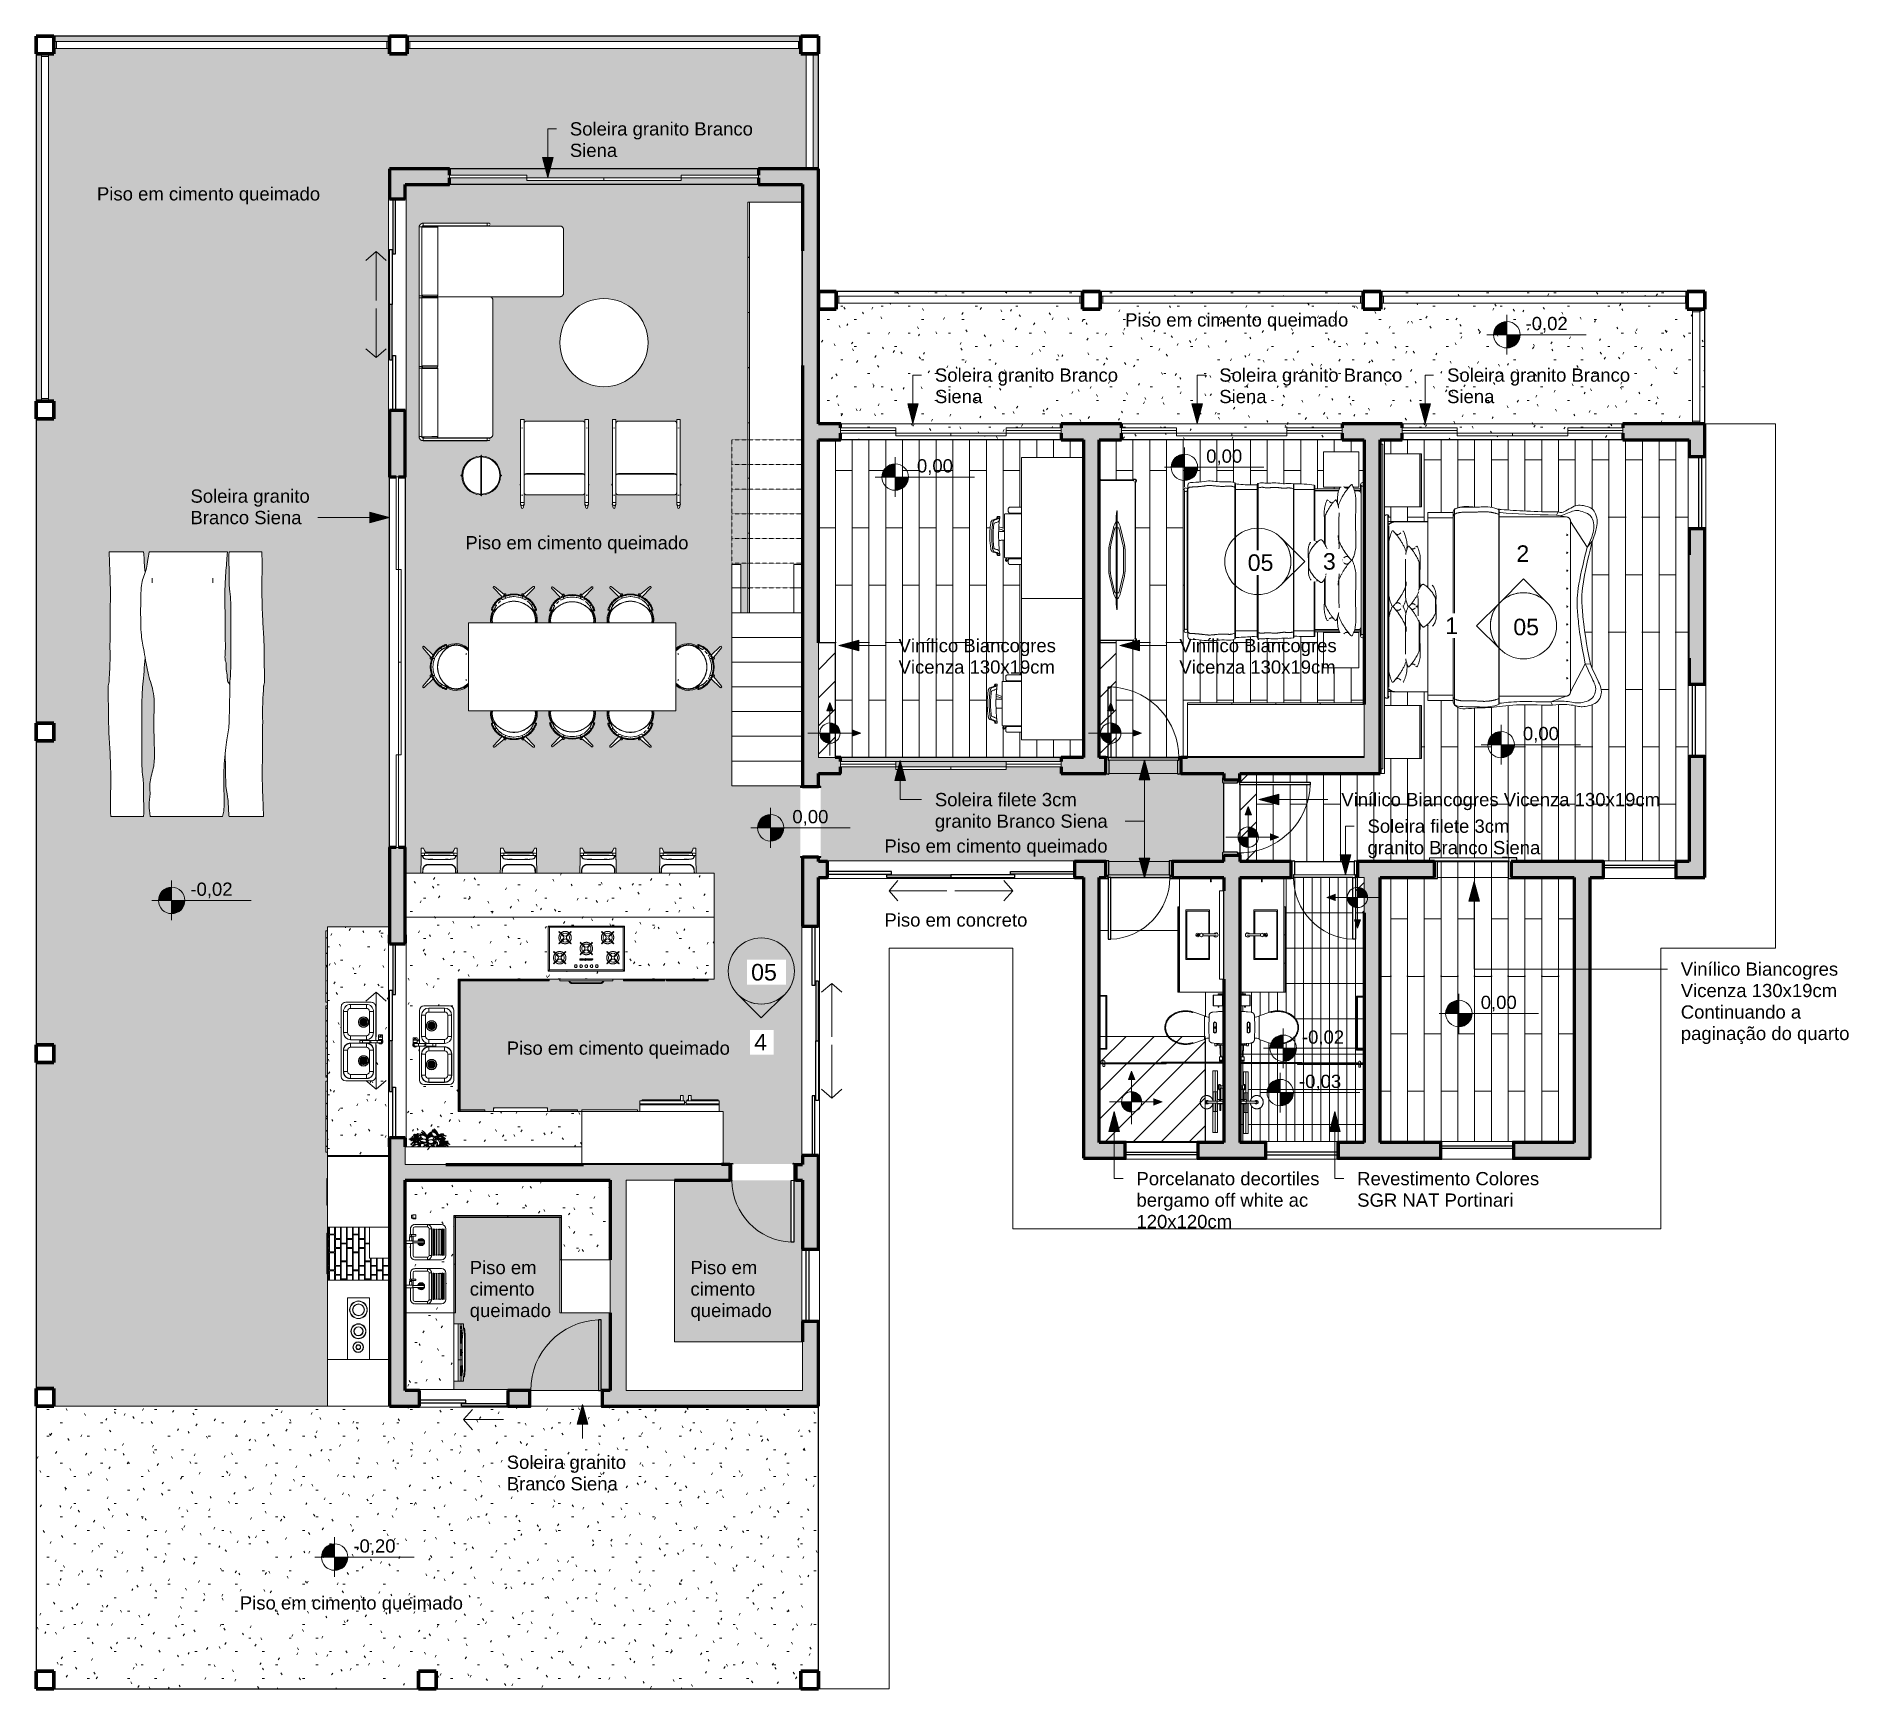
# Model space of a CAD drawing. Header units: millimetres. Extents: x -11245 to 9283, y -22520 to -3800.
import ezdxf

# ---------------------------------------------------------------- set-up
doc = ezdxf.new("R2010")
doc.units = ezdxf.units.MM
doc.linetypes.add('Overhead', pattern=[3.96875, 2.38125, -1.5875])
for name, color, linetype, lineweight in [('A-ANNO-NOTE', 131, 'Continuous', 9), ('A-AREA', 32, 'Continuous', 9), ('A-DETL-GENF', 92, 'Continuous', 9), ('A-DETL-THIN', 151, 'Continuous', 9), ('A-DOOR', 31, 'Continuous', 9), ('A-FLOR', 192, 'Continuous', 25), ('A-FLOR-PATT', 8, 'Continuous', 25), ('A-GENM', 13, 'Continuous', 9), ('A-GLAZ', 151, 'Continuous', 9), ('A-WALL', 113, 'Continuous', 25), ('A-WALL-PATT', 111, 'Continuous', 25), ('Balaústres', 7, 'Continuous', 9), ('C-TOPO', 7, 'Continuous', 9), ('Corrimãos superiores', 7, 'Continuous', 9), ('E-ELEC-EQPM', 71, 'Continuous', 9), ('G-ANNO-DIMS', 111, 'Continuous', 9), ('G-ANNO-SYMB', 111, 'Continuous', 9), ('G-ANNO-TEXT', 231, 'Continuous', 9), ('G-IMPT', 8, 'Continuous', 9), ('I-FURN', 30, 'Continuous', 9), ('P-SANR-FIXT', 6, 'Continuous', 9), ('Q-CASE', 31, 'Continuous', 9), ('S-COLS', 52, 'Continuous', 25), ('S-COLS-SYMB', 171, 'Continuous', 100), ('S-STRS', 31, 'Continuous', 9), ('S-STRS-MBND', 31, 'Overhead', 9)]:
    doc.layers.add(name, color=color, linetype=linetype, lineweight=lineweight)
doc.styles.add('Arial', font='arial.ttf', dxfattribs={"height": 150})
doc.styles.add('Arial_1', font='arial.ttf', dxfattribs={"height": 187.5})
pattern_1 = [(0, (0, 0), (609.6, 152.4), [25.146, -432.054, 25.146, -432.054, -2438.4]), (0, (0, 0), (609.6, 152.4), [-914.4, 25.146, -889.254, 25.146, -432.054, -1066.8]), (0, (0, 0), (609.6, 152.4), [-2286, 25.146, -279.654, 25.146, -736.854]), (120, (228.6, 76.2), (-436.7823, 451.7291), [25.146, -432.054, 25.146, -432.054, -2438.4]), (120, (228.6, 76.2), (-436.7823, 451.7291), [-914.4, 25.146, -889.254, 25.146, -432.054, -1066.8]), (120, (228.6, 76.2), (-436.7823, 451.7291), [-2286, 25.146, -279.654, 25.146, -736.854]), (240, (304.8, 381), (-172.8177, -604.1291), [25.146, -432.054, 25.146, -432.054, -2438.4]), (240, (304.8, 381), (-172.8177, -604.1291), [-914.4, 25.146, -889.254, 25.146, -432.054, -1066.8]), (240, (304.8, 381), (-172.8177, -604.1291), [-2286, 25.146, -279.654, 25.146, -736.854])]
pattern_2 = [(126.87, (18202.026, -7719.57), (624.75167, -937.12388), [156.188, -1405.688]), (116.565, (18108.31, -7907), (-312.3744, 312.3754), [349.246, -349.246]), (108.435, (17952.13, -7906.995), (-312.3757, 624.7491), [197.563, -790.253])]
pattern_3 = [(126.87, (18202.026, -7719.57), (624.75167, -937.12388), [156.187, -1405.687]), (116.565, (18108.31, -7907), (-312.3744, 312.3754), [349.246, -349.246]), (108.435, (17952.13, -7906.995), (-312.3757, 624.7491), [197.563, -790.253])]
pattern_4 = [(126.87, (18202.026, -7719.57), (624.75167, -937.12388), [156.188, -1405.688]), (116.565, (18108.31, -7907), (-312.3744, 312.3754), [349.246, -349.246]), (108.435, (17952.13, -7906.995), (-312.37604, 624.75005), [197.564, -790.253])]
pattern_5 = [(126.87, (18202.026, -7719.57), (624.75167, -937.12388), [156.187, -1405.687]), (116.565, (18108.31, -7907), (-312.3744, 312.3754), [349.246, -349.246]), (108.435, (17952.13, -7906.995), (-312.37604, 624.75005), [197.564, -790.253])]
pattern_6 = [(270, (17889.65, -7594.62), (152.4, -609.6), [25.146, -432.054, 25.146, -2870.454]), (270, (17889.65, -7594.62), (152.4, -609.6), [-482.346, -432.054, 25.146, -889.254, -1524]), (270, (17889.65, -7594.62), (152.4, -609.6), [-1828.8, 25.146, -432.054, 25.146, -1041.654]), (270, (17889.65, -7594.62), (152.4, -609.6), [-2311.146, -279.654, 25.146, -736.854]), (30, (17965.85, -7823.22), (451.7291, 436.7823), [25.146, -432.054, 25.146, -432.054, -2438.4]), (30, (17965.85, -7823.22), (451.7291, 436.7823), [-914.4, 25.146, -889.254, 25.146, -432.054, -1066.8]), (30, (17965.85, -7823.22), (451.7291, 436.7823), [-2286, 25.146, -279.654, 25.146, -736.854]), (150, (18270.65, -7899.42), (-604.1291, 172.8177), [25.146, -432.054, 25.146, -2870.454]), (150, (18270.65, -7899.42), (-604.1291, 172.8177), [-482.346, -432.054, 25.146, -889.254, -1524]), (150, (18270.65, -7899.42), (-604.1291, 172.8177), [-1828.8, 25.146, -432.054, 25.146, -1041.654]), (150, (18270.65, -7899.42), (-604.1291, 172.8177), [-2311.146, -279.654, 25.146, -736.854])]
pattern_7 = [(180, (300, 9.53), (3e-14, 270.94), [193.675, -9.525]), (180, (300, 67.73), (3e-14, 270.94), [193.675, -9.525]), (90, (300, 9.53), (203.2, -1e-14), [58.21, -212.73]), (90, (106.33, 9.53), (203.2, -1e-14), [58.21, -212.73]), (180, (147.6, 77.26), (3e-14, 270.94), [193.675, -9.525, 92.075, -9.525]), (180, (147.6, 135.47), (3e-14, 270.94), [193.675, -9.525, 92.075, -9.525]), (90, (147.6, 77.26), (304.8, -2e-14), [58.21, -212.73]), (90, (-46.08, 77.26), (304.8, -2e-14), [58.21, -212.73]), (90, (-55.6, 77.26), (304.8, -2e-14), [58.21, -212.73]), (90, (-147.68, 77.26), (304.8, -2e-14), [58.21, -212.73]), (180, (198.4, 145), (3e-14, 270.94), [193.675, -9.525]), (180, (198.4, 203.2), (3e-14, 270.94), [193.675, -9.525]), (90, (198.4, 145), (203.2, -1e-14), [58.21, -212.73]), (90, (4.72, 145), (203.2, -1e-14), [58.21, -212.73]), (180, (147.6, 212.73), (3e-14, 270.94), [193.675, -9.525, 92.075, -9.525]), (180, (147.6, 270.94), (3e-14, 270.94), [193.675, -9.525, 92.075, -9.525]), (90, (147.6, 212.73), (304.8, -2e-14), [58.21, -212.73]), (90, (-46.08, 212.73), (304.8, -2e-14), [58.21, -212.73]), (90, (-55.6, 212.73), (304.8, -2e-14), [58.21, -212.73]), (90, (-147.68, 212.73), (304.8, -2e-14), [58.21, -212.73])]
pattern_8 = [(180, (-550, 9.53), (3e-14, 270.94), [193.68, -9.53]), (180, (-550, 67.73), (3e-14, 270.94), [193.675, -9.525]), (90, (-550, 9.53), (203.2, -1e-14), [58.21, -212.73]), (90, (-743.67, 9.53), (203.2, -1e-14), [58.21, -212.73]), (180, (-702.4, 77.26), (3e-14, 270.94), [193.675, -9.525, 92.075, -9.525]), (180, (-702.4, 135.47), (3e-14, 270.94), [193.675, -9.525, 92.075, -9.525]), (90, (-702.4, 77.26), (304.8, -2e-14), [58.21, -212.73]), (90, (-896.08, 77.26), (304.8, -2e-14), [58.21, -212.73]), (90, (-905.6, 77.26), (304.8, -2e-14), [58.21, -212.73]), (90, (-997.67, 77.26), (304.8, -2e-14), [58.21, -212.73]), (180, (-651.6, 145), (3e-14, 270.94), [193.675, -9.525]), (180, (-651.6, 203.2), (3e-14, 270.94), [193.675, -9.525]), (90, (-651.6, 145), (203.2, -1e-14), [58.21, -212.73]), (90, (-845.27, 145), (203.2, -1e-14), [58.21, -212.73]), (180, (-702.4, 212.73), (3e-14, 270.94), [193.675, -9.525, 92.075, -9.525]), (180, (-702.4, 270.94), (3e-14, 270.94), [193.675, -9.525, 92.075, -9.525]), (90, (-702.4, 212.73), (304.8, -2e-14), [58.21, -212.73]), (90, (-896.08, 212.73), (304.8, -2e-14), [58.21, -212.73]), (90, (-905.6, 212.73), (304.8, -2e-14), [58.21, -212.73]), (90, (-997.67, 212.73), (304.8, -2e-14), [58.21, -212.73])]
pattern_9 = [(0, (7064.62, 16759.65), (609.6, 152.4), [25.146, -432.054, 25.146, -432.054, -2438.4]), (0, (7064.62, 16759.65), (609.6, 152.4), [-914.4, 25.146, -889.254, 25.146, -432.054, -1066.8]), (0, (7064.62, 16759.65), (609.6, 152.4), [-2286, 25.146, -279.654, 25.146, -736.854]), (120, (7293.22, 16835.85), (-436.7823, 451.7291), [25.146, -432.054, 25.146, -432.054, -2438.4]), (120, (7293.22, 16835.85), (-436.7823, 451.7291), [-914.4, 25.146, -889.254, 25.146, -432.054, -1066.8]), (120, (7293.22, 16835.85), (-436.7823, 451.7291), [-2286, 25.146, -279.654, 25.146, -736.854]), (240, (7369.42, 17140.65), (-172.8177, -604.1291), [25.146, -432.054, 25.146, -2870.454]), (240, (7369.42, 17140.65), (-172.8177, -604.1291), [-482.346, -432.054, 25.146, -889.254, -1524]), (240, (7369.42, 17140.65), (-172.8177, -604.1291), [-1828.8, 25.146, -432.054, 25.146, -1041.654]), (240, (7369.42, 17140.65), (-172.8177, -604.1291), [-2311.146, -279.654, 25.146, -736.854])]
pattern_10 = [(45, (0, 0), (-159.099, 159.099), [])]

msp = doc.modelspace()

# ---------------------------------------------------------------- texts
at = {"layer": 'G-ANNO-DIMS', "char_height": 150, "attachment_point": 1, "line_spacing_factor": 0.941778, "style": 'Arial'}
for s, insert, width in [('-0,02', (5623, -6979), 571.12), ('0,00', (-1270, -8591), 488.48), ('0,00', (2006, -8481), 488.48), ('0,00', (5593, -11624), 488.48), ('0,00', (-2681, -12565), 488.48), ('-0,02', (-9499, -13387), 571.12), ('0,00', (5115, -14669), 488.48), ('-0,02', (3090, -15062), 571.12), ('-0,03', (3057, -15564), 571.12), ('-0,20', (-7653, -20827), 571.12)]:
    msp.add_mtext(s, dxfattribs=dict(at, insert=insert, width=width))
at = {"layer": 'G-ANNO-TEXT', "color": 7, "char_height": 150, "attachment_point": 1, "style": 'Arial'}
for s, insert, width in [('Soleira granito Branco ', (-5201, -4774), 2645.57), ('Siena', (-5201, -5017), 667.4), ('Piso em cimento queimado', (-10557, -5510), 3144.62), ('Piso em cimento queimado', (1088, -6938), 3144.62), ('Soleira granito Branco ', (-1066, -7563), 2645.57), ('Soleira granito Branco ', (2154, -7563), 2645.57), ('Soleira granito Branco ', (4734, -7563), 2645.57), ('Siena', (-1066, -7806), 667.4), ('Siena', (2154, -7806), 667.4), ('Siena', (4734, -7806), 667.4), ('Soleira granito ', (-9498, -8934), 1749.68), ('Branco Siena', (-9498, -9177), 1563.29), ('Piso em cimento queimado', (-6385, -9462), 3144.62), ('Vinílico Biancogres ', (-1478, -10627), 2296.83), ('Vinílico Biancogres ', (1702, -10627), 2296.83), ('Vicenza 130x19cm', (-1478, -10870), 2200.63), ('Vicenza 130x19cm', (1702, -10870), 2200.63), ('Soleira filete 3cm ', (-1067, -12372), 2080.38), ('Vinílico Biancogres Vicenza 130x19cm', (3536, -12372), 4497.47), ('granito Branco Siena', (-1067, -12616), 2429.11), ('Soleira filete 3cm ', (3833, -12673), 2080.38), ('Piso em cimento queimado', (-1638, -12898), 3144.62), ('granito Branco Siena', (3833, -12916), 2429.11), ('Piso em concreto', (-1638, -13736), 2014.24), ('Vinílico Biancogres ', (7381, -14292), 2296.83), ('Vicenza 130x19cm', (7381, -14535), 2200.63), ('Continuando a ', (7381, -14778), 1761.71), ('Piso em cimento queimado', (-5916, -15187), 3144.62), ('paginação do quarto', (7381, -15021), 2368.99), ('Porcelanato decortiles ', (1216, -16666), 2609.49), ('Revestimento Colores ', (3716, -16666), 2609.49), ('bergamo off white ac ', (1216, -16909), 2483.23), ('SGR NAT Portinari', (3716, -16909), 2188.61), ('120x120cm', (1216, -17152), 1346.84), ('Piso em ', (-6335, -17673), 1016.14), ('Piso em ', (-3835, -17673), 1016.14), ('cimento ', (-6335, -17916), 986.08), ('cimento ', (-3835, -17916), 986.08), ('queimado', (-6335, -18159), 1142.4), ('queimado', (-3835, -18159), 1142.4), ('Soleira granito ', (-5916, -19879), 1749.68), ('Branco Siena', (-5916, -20122), 1563.29), ('Piso em cimento queimado', (-8939, -21472), 3144.62)]:
    msp.add_mtext(s, dxfattribs=dict(at, insert=insert, width=width))

# ---------------------------------------------------------------- blocks, each defined once
blk = doc.blocks.new('Porta correr 4 folhas - 250 x 210-3560947-PAGINAÇÃO DE PISO TÉRREO')
at = {"layer": 'A-DOOR', "lineweight": 25}
for p, q in [((-1249, 100), (-1349, 100)), ((-1349, 100), (-1349, 90)), ((-1249, 15), (-1249, 100)), ((1349, 100), (1249, 100)), ((1249, 100), (1249, 15)), ((1349, 90), (1349, 100)), ((-1349, -90), (-1349, -100)), ((-1349, -100), (-1249, -100)), ((-1249, -100), (-1249, -45)), ((1249, -45), (1249, -100)), ((1249, -100), (1349, -100)), ((1349, -100), (1349, -90))]:
    blk.add_line(p, q, dxfattribs=at)
at = {"layer": 'A-DOOR'}
for p, q in [((-625, 15), (-1250, 15)), ((-1250, 15), (-1250, -15)), ((0, 45), (-625, 45)), ((-625, 45), (-625, 15)), ((-625, 15), (0, 15)), ((-625, -15), (-625, 15)), ((0, 15), (0, 45)), ((0, 45), (625, 45)), ((0, 15), (0, 45)), ((625, 15), (0, 15)), ((625, 45), (625, 15)), ((625, -15), (625, 15)), ((625, 15), (1250, 15)), ((1250, 15), (1250, -15)), ((-625, -15), (-1250, -15)), ((-1250, -15), (-1250, -45)), ((-1250, -15), (-625, -15)), ((-1250, -45), (-625, -45)), ((-625, -45), (-625, -15)), ((625, -45), (625, -15)), ((625, -15), (1250, -15)), ((1250, -15), (625, -15)), ((1250, -45), (625, -45)), ((1250, -15), (1250, -45))]:
    blk.add_line(p, q, dxfattribs=at)
blk = doc.blocks.new('Janela basculante e folha fixa - 80 x 160 cm 2-4390414-PAGINAÇÃO DE PISO TÉRREO')
at = {"layer": 'A-GLAZ', "lineweight": 25}
for p, q in [((-413, 100), (-508, 100)), ((-508, 100), (-508, 90)), ((-408, -95), (-408, 95)), ((392, 95), (392, -95)), ((492, 100), (397, 100)), ((492, 90), (492, 100)), ((-508, -90), (-508, -100)), ((-508, -100), (-413, -100)), ((-408, -50), (-408, -20)), ((-408, -20), (392, -20)), ((392, -50), (-408, -50)), ((392, -20), (392, -50)), ((397, -100), (492, -100)), ((492, -100), (492, -90))]:
    blk.add_line(p, q, dxfattribs=at)
at = {"layer": 'A-GLAZ'}
for p, q in [((-418, -90), (-418, 90)), ((397, 100), (-413, 100)), ((402, 90), (402, -90)), ((-413, -100), (397, -100))]:
    blk.add_line(p, q, dxfattribs=at)
at = {"layer": 'A-GLAZ', "lineweight": 25}
for centre, start, end in [((-413, 95), 360, 90), ((397, 95), 90, 180), ((-413, -95), 270, 360), ((397, -95), 180, 270)]:
    blk.add_arc(centre, 5, start, end, dxfattribs=at)
at = {"layer": 'A-GLAZ'}
for points, knots in [([(-413, 100), (-413, 100), (-412, 100), (-411, 100), (-411, 99), (-410, 99), (-410, 99), (-410, 99), (-409, 98), (-409, 98), (-409, 98), (-409, 97), (-408, 96), (-408, 95), (-408, 95)], [0, 0, 0, 0, 0.166667, 0.25, 0.333333, 0.375, 0.416667, 0.5, 0.541667, 0.583333, 0.666667, 0.75, 0.833333, 1, 1, 1, 1]), ([(397, 100), (396, 100), (396, 100), (395, 100), (394, 99), (394, 99), (394, 99), (393, 99), (393, 98), (393, 98), (392, 98), (392, 97), (392, 96), (392, 95), (392, 95)], [0, 0, 0, 0, 0.166667, 0.25, 0.333333, 0.375, 0.416667, 0.5, 0.541667, 0.583333, 0.666667, 0.75, 0.833333, 1, 1, 1, 1]), ([(-408, -95), (-408, -95), (-408, -96), (-409, -97), (-409, -98), (-409, -98), (-409, -98), (-410, -99), (-410, -99), (-411, -99), (-411, -99), (-411, -100), (-412, -100), (-413, -100), (-413, -100)], [0, 0, 0, 0, 0.166667, 0.25, 0.333333, 0.416667, 0.458333, 0.5, 0.583333, 0.666667, 0.708333, 0.75, 0.833333, 1, 1, 1, 1]), ([(392, -95), (392, -95), (392, -96), (392, -97), (392, -98), (393, -98), (393, -98), (393, -99), (394, -99), (394, -99), (395, -99), (395, -100), (396, -100), (396, -100), (397, -100)], [0, 0, 0, 0, 0.166667, 0.25, 0.333333, 0.416667, 0.458333, 0.5, 0.583333, 0.666667, 0.708333, 0.75, 0.833333, 1, 1, 1, 1])]:
    blk.add_open_spline(points, degree=3, knots=knots, dxfattribs=at)
blk = doc.blocks.new('Janela basculante e folha fixa - 80 x 160 cm 2-4390463-PAGINAÇÃO DE PISO TÉRREO')
at = {"layer": 'A-GLAZ', "lineweight": 25}
for p, q in [((-413, 100), (-508, 100)), ((-508, 100), (-508, 90)), ((-408, -95), (-408, 95)), ((392, 95), (392, -95)), ((492, 100), (397, 100)), ((492, 90), (492, 100)), ((-508, -90), (-508, -100)), ((-508, -100), (-413, -100)), ((-408, -50), (-408, -20)), ((-408, -20), (392, -20)), ((392, -50), (-408, -50)), ((392, -20), (392, -50)), ((397, -100), (492, -100)), ((492, -100), (492, -90))]:
    blk.add_line(p, q, dxfattribs=at)
at = {"layer": 'A-GLAZ'}
for p, q in [((-418, -90), (-418, 90)), ((397, 100), (-413, 100)), ((402, 90), (402, -90)), ((-413, -100), (397, -100))]:
    blk.add_line(p, q, dxfattribs=at)
at = {"layer": 'A-GLAZ', "lineweight": 25}
for centre, start, end in [((-413, 95), 360, 90), ((397, 95), 90, 180), ((-413, -95), 270, 360), ((397, -95), 180, 270)]:
    blk.add_arc(centre, 5, start, end, dxfattribs=at)
at = {"layer": 'A-GLAZ'}
for points, knots in [([(-413, 100), (-413, 100), (-412, 100), (-411, 100), (-411, 99), (-410, 99), (-410, 99), (-410, 99), (-409, 98), (-409, 98), (-409, 98), (-409, 97), (-408, 96), (-408, 95), (-408, 95)], [0, 0, 0, 0, 0.166667, 0.25, 0.333333, 0.375, 0.416667, 0.5, 0.541667, 0.583333, 0.666667, 0.75, 0.833333, 1, 1, 1, 1]), ([(397, 100), (396, 100), (396, 100), (395, 100), (394, 99), (394, 99), (394, 99), (393, 99), (393, 98), (393, 98), (392, 98), (392, 97), (392, 96), (392, 95), (392, 95)], [0, 0, 0, 0, 0.166667, 0.25, 0.333333, 0.375, 0.416667, 0.5, 0.541667, 0.583333, 0.666667, 0.75, 0.833333, 1, 1, 1, 1]), ([(-408, -95), (-408, -95), (-408, -96), (-409, -97), (-409, -98), (-409, -98), (-409, -98), (-410, -99), (-410, -99), (-411, -99), (-411, -99), (-411, -100), (-412, -100), (-413, -100), (-413, -100)], [0, 0, 0, 0, 0.166667, 0.25, 0.333333, 0.416667, 0.458333, 0.5, 0.583333, 0.666667, 0.708333, 0.75, 0.833333, 1, 1, 1, 1]), ([(392, -95), (392, -95), (392, -96), (392, -97), (392, -98), (393, -98), (393, -98), (393, -99), (394, -99), (394, -99), (395, -99), (395, -100), (396, -100), (396, -100), (397, -100)], [0, 0, 0, 0, 0.166667, 0.25, 0.333333, 0.416667, 0.458333, 0.5, 0.583333, 0.666667, 0.708333, 0.75, 0.833333, 1, 1, 1, 1])]:
    blk.add_open_spline(points, degree=3, knots=knots, dxfattribs=at)
blk = doc.blocks.new('Pilar de Madeira - 20x20cm-4274178-PAGINAÇÃO DE PISO TÉRREO')
at = {"layer": 'S-COLS', "lineweight": 80}
for p, q in [((100, 100), (-100, 100)), ((-100, 100), (-100, -100)), ((100, -100), (100, 100)), ((-100, -100), (100, -100))]:
    blk.add_line(p, q, dxfattribs=at)
at = {"layer": 'S-COLS-SYMB'}
for p, q in [((-100, 100), (-100, -100)), ((-100, 100), (100, 100)), ((100, 100), (100, -100)), ((-100, -100), (100, -100))]:
    blk.add_line(p, q, dxfattribs=at)
blk = doc.blocks.new('Pilar de Madeira - 20x20cm-4274203-PAGINAÇÃO DE PISO TÉRREO')
at = {"layer": 'S-COLS', "lineweight": 80}
for p, q in [((100, 100), (-100, 100)), ((-100, 100), (-100, -100)), ((100, -100), (100, 100)), ((-100, -100), (100, -100))]:
    blk.add_line(p, q, dxfattribs=at)
at = {"layer": 'S-COLS-SYMB'}
for p, q in [((-100, 100), (-100, -100)), ((-100, 100), (100, 100)), ((100, 100), (100, -100)), ((-100, -100), (100, -100))]:
    blk.add_line(p, q, dxfattribs=at)
blk = doc.blocks.new('Mesa de Jantar Skogsta - Único-4553119-PAGINAÇÃO DE PISO TÉRREO')
at = {"layer": 'I-FURN', "color": 254}
for p, q in [((1175, 500), (-1175, 500)), ((-1175, 500), (-1175, -500)), ((1175, -500), (1175, 500)), ((-1175, -500), (1175, -500))]:
    blk.add_line(p, q, dxfattribs=at)
blk = doc.blocks.new('Pilar de Madeira - 20x20cm-4274204-PAGINAÇÃO DE PISO TÉRREO')
at = {"layer": 'S-COLS', "lineweight": 80}
for p, q in [((100, 100), (-100, 100)), ((-100, 100), (-100, -100)), ((100, -100), (100, 100)), ((-100, -100), (100, -100))]:
    blk.add_line(p, q, dxfattribs=at)
at = {"layer": 'S-COLS-SYMB'}
for p, q in [((-100, 100), (-100, -100)), ((-100, 100), (100, 100)), ((100, 100), (100, -100)), ((-100, -100), (100, -100))]:
    blk.add_line(p, q, dxfattribs=at)
blk = doc.blocks.new('CRT_POR_Abrir_1 Folha_Madeira - 70 x 210 cm-3907157-PAGINAÇÃO DE PISO TÉRREO')
at = {"layer": 'A-DOOR', "lineweight": 25}
for p, q in [((-350, 790), (-320, 790)), ((-350, 92), (-350, 790)), ((-320, 790), (-320, 92)), ((-450, 100), (-355, 100)), ((350, 92), (350, 95)), ((355, 100), (450, 100)), ((450, 100), (450, 90)), ((-345, -100), (-450, -100)), ((-340, -93), (-340, -95)), ((340, -95), (340, -93)), ((450, -100), (345, -100)), ((450, -90), (450, -100))]:
    blk.add_line(p, q, dxfattribs=at)
at = {"layer": 'A-DOOR'}
blk.add_line((-350, 92), (-350, 790), dxfattribs=at)
blk.add_arc((-350, 90), 700, 0.1738, 87.5374, dxfattribs=at)
at = {"layer": 'A-DOOR', "lineweight": 25}
for centre, start, end in [((-355, 95), 0, 90), ((355, 95), 90, 180), ((-345, -95), 270, 0), ((345, -95), 180, 270)]:
    blk.add_arc(centre, 5, start, end, dxfattribs=at)
blk = doc.blocks.new('A Cadeira de Jantar - Natural-4761653-PAGINAÇÃO DE PISO TÉRREO')
at = {"layer": 'I-FURN', "color": 254}
for p, q in [((-232, 142), (-133, 39)), ((-219, 157), (-110, 68)), ((-141, 24), (-131, 7)), ((110, 68), (219, 157)), ((131, 7), (141, 24)), ((133, 39), (232, 142)), ((-253, -112), (-242, -112)), ((-239, -173), (-245, -220)), ((-242, -102), (-220, -106)), ((-242, -112), (-219, -112)), ((-221, -129), (-239, -173)), ((-194, -92), (-221, -129)), ((221, -129), (194, -92)), ((219, -112), (242, -112)), ((220, -106), (242, -102)), ((239, -173), (221, -129)), ((245, -220), (239, -173)), ((242, -112), (253, -112)), ((-255, -220), (-251, -252)), ((-245, -220), (-242, -252)), ((-245, -220), (-242, -252)), ((242, -252), (245, -220)), ((242, -252), (245, -220)), ((251, -252), (255, -220)), ((265, -220), (262, -252))]:
    blk.add_line(p, q, dxfattribs=at)
at = {"layer": 'I-FURN', "color": 254, "flags": 128}
for points in [[(-113, 50), (-111, 57), (-110, 67), (-110, 67)], [(-90, 66), (-90, 68), (-91, 70), (-92, 72), (-93, 73), (-94, 74), (-94, 74), (-95, 75), (-95, 75), (-96, 75), (-96, 75), (-97, 75), (-97, 75), (-97, 75), (-97, 76), (-98, 76), (-98, 76), (-98, 76), (-98, 76), (-98, 76), (-98, 76), (-98, 76), (-99, 76), (-99, 76), (-99, 76), (-99, 76), (-99, 76), (-99, 76), (-99, 76), (-99, 76), (-99, 76), (-99, 76), (-99, 76), (-100, 76), (-100, 76), (-100, 76), (-100, 76), (-100, 76), (-100, 76), (-100, 76), (-100, 76), (-100, 76), (-100, 76), (-100, 76), (-100, 76), (-100, 76), (-100, 76), (-101, 76), (-101, 76), (-101, 76), (-101, 76), (-101, 76), (-101, 76), (-101, 76), (-101, 76), (-101, 76), (-101, 76), (-101, 76), (-102, 76), (-102, 76), (-102, 76), (-102, 76), (-102, 76), (-102, 76), (-103, 76), (-103, 76), (-103, 75), (-103, 75), (-104, 75), (-104, 75), (-104, 75), (-105, 75), (-105, 74), (-106, 74), (-107, 73), (-108, 72), (-109, 71), (-109, 69), (-110, 67), (-110, 66)], [(-100, 76), (-103, 75), (-105, 74), (-107, 73), (-109, 71), (-110, 68), (-110, 66), (-110, 63), (-109, 61), (-107, 59), (-105, 57), (-103, 56), (-100, 56)], [(-101, 44), (-60, 56), (-18, 62), (24, 62), (66, 55), (101, 44)], [(-100, 56), (-97, 56), (-95, 57), (-93, 59), (-91, 61), (-90, 63), (-90, 66), (-90, 68), (-91, 71), (-93, 73), (-95, 74), (-97, 75), (-100, 76)], [(-89, 58), (-90, 67), (-90, 67)], [(89, 58), (90, 67), (90, 67)], [(110, 66), (110, 68), (109, 70), (108, 72), (107, 73), (106, 74), (106, 74), (105, 75), (105, 75), (104, 75), (104, 75), (103, 75), (103, 75), (103, 75), (103, 76), (102, 76), (102, 76), (102, 76), (102, 76), (102, 76), (102, 76), (102, 76), (101, 76), (101, 76), (101, 76), (101, 76), (101, 76), (101, 76), (101, 76), (101, 76), (101, 76), (101, 76), (101, 76), (100, 76), (100, 76), (100, 76), (100, 76), (100, 76), (100, 76), (100, 76), (100, 76), (100, 76), (100, 76), (100, 76), (100, 76), (100, 76), (100, 76), (99, 76), (99, 76), (99, 76), (99, 76), (99, 76), (99, 76), (99, 76), (99, 76), (99, 76), (99, 76), (99, 76), (98, 76), (98, 76), (98, 76), (98, 76), (98, 76), (98, 76), (97, 76), (97, 76), (97, 75), (97, 75), (96, 75), (96, 75), (96, 75), (95, 75), (95, 74), (94, 74), (93, 73), (92, 72), (91, 71), (91, 69), (90, 67), (90, 66)], [(100, 76), (97, 75), (95, 74), (93, 73), (91, 71), (90, 68), (90, 66), (90, 63), (91, 61), (93, 59), (95, 57), (97, 56), (100, 56)], [(100, 56), (103, 56), (105, 57), (107, 59), (109, 61), (110, 63), (110, 66), (110, 68), (109, 71), (107, 73), (105, 74), (103, 75), (100, 76)], [(113, 50), (111, 57), (110, 67), (110, 67)], [(-265, -220), (-262, -184), (-252, -150), (-237, -116), (-235, -114)], [(-222, -115), (-233, -130), (-249, -174), (-255, -220)], [(-194, -92), (-221, -129), (-239, -173), (-245, -220)], [(-196, -94), (-184, -83), (-163, -66), (-135, -48)], [(135, -48), (99, -29), (61, -17), (20, -10), (-21, -10), (-61, -17), (-99, -29), (-135, -48)], [(51, -15), (0, -10), (-51, -15)], [(51, -15), (0, -10), (-51, -15)], [(196, -94), (184, -83), (163, -66), (135, -48)], [(245, -220), (239, -173), (221, -129), (194, -92)], [(255, -220), (249, -174), (233, -130), (222, -115)], [(234, -114), (246, -134), (258, -168), (264, -204), (265, -220)], [(-262, -252), (-264, -236), (-265, -220)]]:
    blk.add_lwpolyline(points, dxfattribs=at)
at = {"layer": 'I-FURN', "color": 254}
for centre, radius, start, end in [((-225, 149), 10, 30, 210), ((-225, 149), 10, 210, 223.8622), ((-103, 37), 20, 115.501, 146.6906), ((-103, 37), 20, 115.501, 146.6906), ((103, 37), 20, 33.3037, 66.1434), ((103, 37), 20, 33.3037, 66.1434), ((225, 149), 10, 330, 150), ((225, 149), 10, 316.1378, 330)]:
    blk.add_arc(centre, radius, start, end, dxfattribs=at)
for centre, major_axis, ratio, start_param, end_param in [((0, -205), (284, 0), 0.978148, 0.97974, 2.161853), ((0, -205), (274, 0), 0.978148, 2.089683, 2.104927), ((0, -205), (274, 0), 0.978148, 2.090598, 2.102856), ((0, -205), (274, 0), 0.978148, 1.968458, 2.048553), ((-100, 66), (10, 0), 0.985248, 1.570833, 3.403384), ((-100, 66), (10, 0), 0.985248, 3.403386, 3.665164), ((-100, 66), (10, 0), 0.985248, 3.665179, 4.450547), ((-100, 66), (10, 0), 0.985248, 4.450559, 4.712353), ((-100, 66), (10, 0), 0.985248, 6.021394, 7.853945), ((-100, 66), (10, 0), 0.985248, 4.712425, 4.974219), ((0, -205), (274, 0), 0.978148, 1.198457, 1.943118), ((-100, 66), (10, 0), 0.985248, 4.974231, 5.759599), ((0, -205), (274, 0), 0.978148, 1.905949, 1.931638), ((0, -205), (254, 0), 0.978148, 1.750364, 1.947965), ((-100, 66), (10, 0), 0.985248, 5.759614, 6.021392), ((0, -205), (274, 0), 0.978148, 1.769031, 1.905946), ((0, -205), (254, 0), 0.978148, 1.748459, 1.775718), ((0, -205), (274, 0), 0.978148, 1.382212, 1.759381), ((0, -205), (274, 0), 0.978148, 1.717418, 1.744147), ((0, -205), (254, 0), 0.978148, 1.581983, 1.748417), ((0, -205), (274, 0), 0.978148, 1.39742, 1.717416), ((0, -205), (254, 0), 0.978148, 1.555459, 1.586166), ((0, -205), (254, 0), 0.978148, 1.193628, 1.55961), ((0, -205), (254, 0), 0.978148, 1.365918, 1.391178), ((0, -205), (274, 0), 0.978148, 1.235662, 1.372558), ((100, 66), (10, 0), 0.985248, 1.570833, 3.403384), ((100, 66), (10, 0), 0.985248, 3.403386, 3.665164), ((0, -205), (274, 0), 0.978148, 1.209937, 1.23566), ((100, 66), (10, 0), 0.985248, 3.665179, 4.450547), ((100, 66), (-10, 0), 0.985248, 1.308967, 1.57076), ((100, 66), (-10, 0), 0.985248, 2.879801, 4.712353), ((100, 66), (10, 0), 0.985248, 4.712425, 4.974219), ((100, 66), (10, 0), 0.985248, 4.974231, 5.759599), ((0, -205), (274, 0), 0.978148, 1.09306, 1.171148), ((100, 66), (10, 0), 0.985248, 5.759614, 6.021392), ((0, -205), (274, 0), 0.978148, 1.036666, 1.051905), ((0, -205), (274, 0), 0.978148, 1.038737, 1.050984), ((0, -258), (254, 0), 0.978148, 1.945706, 2.13303), ((0, -258), (254, 0), 0.978148, 1.758295, 1.945619), ((0, -258), (254, 0), 0.978148, 1.570862, 1.758208), ((0, -258), (254, 0), 0.978148, 1.008562, 1.570796)]:
    blk.add_ellipse(centre, major_axis=major_axis, ratio=ratio, start_param=start_param, end_param=end_param, dxfattribs=at)
for points in [[(-233, -53), (-230, -49), (-224, -39), (-214, -25), (-201, -10), (-188, 3), (-173, 15), (-163, 22), (-158, 26)], [(-125, 11), (-124, 11), (-123, 12), (-121, 13)], [(-124, 11), (-123, 12), (-122, 12), (-121, 13)], [(-121, 13), (-112, 18), (-103, 22), (-93, 26)], [(-99, 41), (-100, 42), (-100, 42), (-100, 43), (-101, 44), (-101, 44), (-101, 44)], [(-99, 41), (-99, 41), (-99, 40), (-99, 40)], [(-99, 40), (-99, 40), (-99, 41), (-99, 41)], [(-97, 37), (-98, 37), (-98, 38), (-99, 39), (-99, 40)], [(-98, 38), (-98, 38), (-98, 37), (-97, 37)], [(-97, 37), (-97, 36), (-97, 36), (-97, 35)], [(-97, 35), (-97, 36), (-97, 36), (-97, 37)], [(-97, 35), (-97, 34), (-96, 34), (-96, 33)], [(-96, 33), (-96, 34), (-97, 34), (-97, 35)], [(-96, 33), (-96, 33), (-96, 32), (-95, 32)], [(-95, 32), (-96, 32), (-96, 33), (-96, 33)], [(-95, 32), (-95, 31), (-95, 31), (-95, 30)], [(-95, 30), (-95, 31), (-95, 31), (-95, 32)], [(-95, 30), (-95, 30), (-95, 29), (-94, 29)], [(-94, 29), (-95, 29), (-95, 30), (-95, 30)], [(-94, 28), (-94, 28), (-94, 28), (-94, 29)], [(-93, 26), (-93, 26), (-93, 26), (-94, 27), (-94, 27), (-94, 28)], [(94, 28), (94, 27), (94, 27), (93, 26), (93, 26), (93, 26)], [(93, 26), (103, 22), (112, 18), (121, 13)], [(95, 30), (95, 30), (95, 29), (94, 29)], [(94, 29), (94, 28), (94, 28), (94, 28)], [(96, 33), (96, 33), (96, 32), (95, 32)], [(95, 30), (95, 31), (95, 31), (95, 32)], [(95, 32), (95, 31), (95, 31), (95, 30)], [(96, 33), (96, 34), (97, 34), (97, 35)], [(97, 35), (97, 34), (96, 34), (96, 33)], [(99, 40), (99, 39), (98, 38), (98, 37), (97, 37)], [(97, 37), (98, 37), (98, 38), (98, 38)], [(97, 35), (97, 36), (97, 36), (97, 37)], [(97, 37), (97, 36), (97, 36), (97, 35)], [(98, 39), (98, 39), (99, 40), (99, 40)], [(101, 44), (101, 44), (101, 44), (100, 43), (100, 42), (100, 42), (99, 41)], [(99, 41), (99, 42), (100, 42), (100, 42)], [(99, 40), (99, 40), (99, 41), (99, 41)], [(99, 41), (99, 41), (99, 40), (99, 40)], [(121, 13), (122, 12), (123, 12), (124, 11)], [(121, 13), (123, 12), (124, 11), (125, 11)], [(158, 26), (163, 22), (173, 15), (188, 3), (201, -10), (214, -25), (224, -39), (230, -49), (233, -53)], [(-218, -49), (-219, -50), (-220, -52), (-221, -53)], [(-218, -49), (-219, -50), (-220, -52), (-221, -53)], [(-221, -109), (-221, -108), (-221, -107), (-220, -106)], [(-221, -110), (-221, -110), (-221, -109), (-221, -108)], [(-220, -106), (-220, -104), (-219, -101), (-218, -97)], [(-215, -45), (-216, -46), (-217, -47), (-218, -49)], [(-208, -105), (-210, -106), (-211, -107), (-212, -108)], [(-195, -93), (-198, -96), (-204, -101), (-208, -105), (-210, -106)], [(-197, -95), (-196, -95), (-196, -94), (-195, -94), (-195, -93), (-195, -93)], [(-181, -80), (-186, -85), (-191, -89), (-195, -93)], [(-160, -64), (-166, -69), (-172, -73), (-178, -78)], [(-177, -31), (-177, -30), (-176, -29), (-175, -29)], [(-176, -29), (-176, -29), (-175, -29), (-175, -28)], [(-175, -28), (-168, -21), (-161, -15), (-154, -9)], [(-156, -61), (-157, -62), (-158, -63), (-160, -64)], [(-135, -48), (-143, -52), (-150, -57), (-156, -61)], [(-154, -9), (-153, -8), (-151, -7), (-150, -6)], [(-154, -9), (-153, -8), (-152, -8), (-152, -7)], [(-135, -48), (-122, -39), (-93, -25), (-48, -12), (0, -8), (48, -12), (93, -25), (122, -39), (135, -48)], [(156, -61), (149, -56), (142, -52), (135, -48)], [(150, -6), (151, -7), (153, -8), (154, -9)], [(152, -7), (152, -8), (153, -8), (154, -9)], [(154, -9), (161, -15), (168, -21), (175, -28)], [(178, -78), (172, -73), (167, -69), (160, -64)], [(175, -29), (176, -30), (177, -31), (178, -32)], [(177, -30), (177, -31), (178, -31), (178, -32)], [(182, -82), (181, -80), (179, -79), (177, -78)], [(195, -93), (191, -89), (187, -85), (181, -81)], [(195, -93), (195, -93), (196, -94), (196, -95), (197, -95)], [(197, -95), (196, -95), (196, -94), (195, -94), (195, -93), (195, -93)], [(197, -95), (197, -94), (196, -94), (195, -93)], [(209, -76), (210, -79), (211, -81), (212, -83)], [(218, -48), (217, -47), (216, -46), (215, -45)], [(217, -94), (217, -95), (218, -96), (218, -97)], [(221, -53), (220, -52), (219, -51), (218, -49)], [(221, -53), (220, -52), (219, -50), (218, -49)], [(218, -97), (219, -101), (220, -104), (220, -106)], [(219, -112), (219, -112), (219, -112), (218, -112)], [(220, -106), (221, -107), (221, -108), (221, -109)]]:
    blk.add_open_spline(points, degree=3, dxfattribs=at)
for points, knots in [([(-133, 29), (-139, 26), (-149, 20), (-169, 5), (-188, -12), (-205, -30), (-212, -40), (-215, -44)], [0.25, 0.25, 0.25, 0.25, 0.375, 0.5, 0.75, 0.875, 1, 1, 1, 1]), ([(-139, 26), (-145, 22), (-156, 15), (-172, 4), (-186, -10), (-200, -24), (-208, -35), (-212, -41), (-213, -41)], [-1, -1, -1, -1, -0.8333333, -0.6666667, -0.5, -0.3333333, -0.1666667, -0.1364529, -0.1364529, -0.1364529, -0.1364529]), ([(-139, 26), (-145, 22), (-156, 15), (-171, 4), (-186, -10), (-199, -24), (-208, -34), (-212, -40), (-212, -41)], [0, 0, 0, 0, 0.1666667, 0.3333333, 0.5, 0.6666667, 0.8333333, 0.8554745, 0.8554745, 0.8554745, 0.8554745]), ([(-101, 44), (-101, 44), (-100, 44), (-100, 43), (-100, 42)], [-0.9411765, -0.9411765, -0.9411765, -0.9411765, -0.8676471, -0.7647059, -0.7647059, -0.7647059, -0.7647059]), ([(-100, 42), (-100, 42), (-100, 42), (-99, 41), (-99, 41)], [-0.76439648, -0.76439648, -0.76439648, -0.76439648, -0.73529412, -0.70588235, -0.70588235, -0.70588235, -0.70588235]), ([(-99, 40), (-99, 39), (-98, 39), (-98, 38), (-98, 38)], [-0.64686974, -0.64686974, -0.64686974, -0.64686974, -0.60294118, -0.58823529, -0.58823529, -0.58823529, -0.58823529]), ([(-94, 29), (-94, 28), (-94, 27), (-93, 26), (-93, 26), (-93, 26)], [-0.2352941, -0.2352941, -0.2352941, -0.2352941, -0.1176471, -0.0588235, 0, 0, 0, 0]), ([(93, 26), (93, 26), (94, 27), (94, 28), (94, 29)], [-1, -1, -1, -1, -0.8676471, -0.7647608, -0.7647608, -0.7647608, -0.7647608]), ([(94, 29), (94, 29), (95, 29), (95, 30), (95, 30)], [-0.76470588, -0.76470588, -0.76470588, -0.76470588, -0.73529412, -0.70595299, -0.70595299, -0.70595299, -0.70595299]), ([(95, 32), (96, 32), (96, 33), (96, 33), (96, 33)], [-0.64705882, -0.64705882, -0.64705882, -0.64705882, -0.60294118, -0.58832703, -0.58832703, -0.58832703, -0.58832703]), ([(100, 42), (100, 43), (100, 44), (101, 44), (101, 44)], [-0.2352941, -0.2352941, -0.2352941, -0.2352941, -0.1176471, -0.0588235, -0.0588235, -0.0588235, -0.0588235]), ([(215, -44), (212, -40), (205, -30), (188, -12), (165, 10), (144, 23), (133, 29)], [-1, -1, -1, -1, -0.875, -0.75, -0.5, -0.25, -0.25, -0.25, -0.25]), ([(213, -41), (212, -40), (208, -35), (199, -24), (186, -10), (171, 4), (156, 15), (145, 22), (139, 26)], [0.1377018, 0.1377018, 0.1377018, 0.1377018, 0.1666667, 0.3333333, 0.5, 0.6666667, 0.8333333, 1, 1, 1, 1]), ([(214, -42), (213, -41), (208, -35), (200, -24), (186, -10), (172, 4), (156, 15), (145, 22), (139, 26)], [-0.8727817, -0.8727817, -0.8727817, -0.8727817, -0.8333333, -0.6666667, -0.5, -0.3333333, -0.1666667, 0, 0, 0, 0]), ([(-252, -112), (-253, -112), (-255, -112), (-255, -108), (-253, -98), (-249, -86), (-242, -71), (-236, -59), (-233, -53)], [-0.6666667, -0.6666667, -0.6666667, -0.6666667, -0.5833333, -0.4444444, -0.3333333, -0.2222222, -0.1111111, 0, 0, 0, 0]), ([(-221, -53), (-224, -59), (-230, -71), (-237, -86), (-241, -98), (-244, -108), (-243, -112), (-242, -112), (-241, -112)], [0, 0, 0, 0, 0.1111111, 0.2222222, 0.3333333, 0.4444444, 0.5833333, 0.6666667, 0.6666667, 0.6666667, 0.6666667]), ([(-221, -53), (-225, -61), (-231, -71), (-236, -84), (-240, -95), (-243, -105), (-244, -112), (-242, -113), (-241, -112)], [-1, -1, -1, -1, -0.8611111, -0.7916667, -0.7222222, -0.5833333, -0.4444444, -0.3333333, -0.3333333, -0.3333333, -0.3333333]), ([(-221, -108), (-221, -107), (-220, -104), (-219, -99), (-218, -96)], [0.518839, 0.518839, 0.518839, 0.518839, 0.5833333, 0.6785797, 0.6785797, 0.6785797, 0.6785797]), ([(-218, -112), (-219, -113), (-220, -112), (-221, -111), (-221, -110)], [0.3333333, 0.3333333, 0.3333333, 0.3333333, 0.4444444, 0.4804854, 0.4804854, 0.4804854, 0.4804854]), ([(-212, -108), (-213, -109), (-215, -111), (-218, -112), (-219, -112), (-219, -112)], [0.1972192, 0.1972192, 0.1972192, 0.1972192, 0.25, 0.3333333, 0.3747992, 0.3747992, 0.3747992, 0.3747992]), ([(-218, -97), (-217, -95), (-215, -90), (-213, -83), (-211, -81)], [0.6666667, 0.6666667, 0.6666667, 0.6666667, 0.75, 0.8110175, 0.8110175, 0.8110175, 0.8110175]), ([(-195, -54), (-196, -54), (-196, -54), (-197, -54), (-200, -54), (-206, -52), (-210, -50), (-212, -48), (-213, -47), (-214, -46), (-215, -45), (-215, -45), (-215, -44)], [-0.9444444, -0.9444444, -0.9444444, -0.9444444, -0.9166667, -0.8333333, -0.6666667, -0.4444444, -0.3333333, -0.2777778, -0.2222222, -0.1666667, -0.1111111, 0, 0, 0, 0]), ([(-215, -45), (-215, -45), (-215, -45), (-215, -46), (-214, -47), (-213, -47), (-212, -48), (-210, -49), (-209, -50), (-206, -51), (-202, -53), (-198, -54), (-196, -54), (-196, -54), (-195, -54)], [-1, -1, -1, -1, -0.9444444, -0.8888889, -0.8333333, -0.7777778, -0.7222222, -0.6666667, -0.6111111, -0.5555556, -0.4444444, -0.2222222, -0.1111111, -0.0555556, -0.0555556, -0.0555556, -0.0555556]), ([(-213, -84), (-213, -84), (-211, -81), (-210, -78), (-209, -76)], [0.78793502, 0.78793502, 0.78793502, 0.78793502, 0.79166667, 0.84853634, 0.84853634, 0.84853634, 0.84853634]), ([(-211, -80), (-211, -79), (-208, -75), (-204, -67), (-199, -59), (-197, -56)], [0.8155342, 0.8155342, 0.8155342, 0.8155342, 0.8333333, 0.9166667, 0.9849703, 0.9849703, 0.9849703, 0.9849703]), ([(-195, -93), (-195, -94), (-196, -94), (-196, -95), (-197, -95)], [-1, -1, -1, -1, -0.8888889, -0.8333333, -0.8333333, -0.8333333, -0.8333333]), ([(-177, -78), (-179, -78), (-180, -79), (-181, -81), (-181, -81)], [0.64162254, 0.64162254, 0.64162254, 0.64162254, 0.7, 0.71173379, 0.71173379, 0.71173379, 0.71173379]), ([(160, -64), (159, -63), (157, -62), (156, -61), (156, -61)], [0.64786918, 0.64786918, 0.64786918, 0.64786918, 0.7, 0.70525532, 0.70525532, 0.70525532, 0.70525532]), ([(178, -32), (181, -35), (187, -41), (192, -48), (194, -51)], [-0.2245354, -0.2245354, -0.2245354, -0.2245354, -0.125, -0.02235, -0.02235, -0.02235, -0.02235]), ([(215, -44), (215, -45), (215, -45), (214, -47), (210, -50), (203, -53), (198, -54), (196, -54), (196, -54), (195, -54)], [-1, -1, -1, -1, -0.9166667, -0.8333333, -0.6666667, -0.4444444, -0.2222222, -0.1111111, -0.0555556, -0.0555556, -0.0555556, -0.0555556]), ([(195, -54), (196, -54), (196, -54), (198, -54), (200, -54), (202, -53), (204, -53), (205, -52), (207, -51), (209, -50), (210, -49), (212, -48), (213, -47), (214, -47), (215, -46), (215, -45), (215, -45)], [-0.9444444, -0.9444444, -0.9444444, -0.9444444, -0.8888889, -0.7777778, -0.6666667, -0.6111111, -0.5555556, -0.5, -0.4444444, -0.3888889, -0.3333333, -0.2777778, -0.2222222, -0.1666667, -0.1111111, -0.0555556, -0.0555556, -0.0555556, -0.0555556]), ([(195, -53), (195, -54), (196, -54), (198, -54), (200, -54), (202, -53), (204, -53), (205, -52), (207, -51), (209, -50), (210, -49), (212, -48), (213, -47), (214, -47), (215, -46), (215, -45), (215, -45), (215, -45)], [-1, -1, -1, -1, -0.888889, -0.777778, -0.666667, -0.611111, -0.555556, -0.5, -0.444444, -0.388889, -0.333333, -0.277778, -0.222222, -0.166667, -0.111111, -0.055556, 0, 0, 0, 0]), ([(197, -56), (199, -59), (203, -66), (207, -72), (208, -75)], [-0.983285, -0.983285, -0.983285, -0.983285, -0.9166667, -0.8531768, -0.8531768, -0.8531768, -0.8531768]), ([(210, -106), (208, -105), (204, -101), (199, -97), (197, -94)], [-0.1666667, -0.1666667, -0.1666667, -0.1666667, -0.0833333, -0.0144479, -0.0144479, -0.0144479, -0.0144479]), ([(213, -109), (213, -109), (211, -108), (210, -106), (208, -105)], [0.77777778, 0.77777778, 0.77777778, 0.77777778, 0.79166667, 0.85275739, 0.85275739, 0.85275739, 0.85275739]), ([(209, -76), (209, -76), (210, -78), (211, -79), (211, -80)], [-0.84994057, -0.84994057, -0.84994057, -0.84994057, -0.83333333, -0.81553138, -0.81553138, -0.81553138, -0.81553138]), ([(212, -82), (213, -84), (215, -89), (217, -94), (218, -96)], [-0.8006785, -0.8006785, -0.8006785, -0.8006785, -0.75, -0.6795839, -0.6795839, -0.6795839, -0.6795839]), ([(217, -112), (217, -112), (215, -111), (213, -109), (212, -108)], [-0.3114888, -0.3114888, -0.3114888, -0.3114888, -0.25, -0.2058896, -0.2058896, -0.2058896, -0.2058896]), ([(218, -97), (219, -101), (221, -108), (221, -113), (218, -112), (216, -111), (216, -111)], [0.3333333, 0.3333333, 0.3333333, 0.3333333, 0.4444444, 0.5833333, 0.7222222, 0.7233644, 0.7233644, 0.7233644, 0.7233644]), ([(241, -112), (242, -113), (244, -112), (243, -105), (240, -95), (236, -84), (231, -71), (225, -61), (221, -53)], [0.3333333, 0.3333333, 0.3333333, 0.3333333, 0.4444444, 0.5833333, 0.7222222, 0.7916667, 0.8611111, 1, 1, 1, 1]), ([(241, -112), (242, -112), (243, -112), (244, -108), (241, -98), (237, -86), (231, -71), (224, -59), (221, -53)], [-0.6666667, -0.6666667, -0.6666667, -0.6666667, -0.5833333, -0.4444444, -0.3333333, -0.2222222, -0.1111111, 0, 0, 0, 0]), ([(233, -53), (237, -61), (243, -71), (248, -84), (252, -95), (255, -105), (255, -112), (253, -113), (252, -112)], [-1, -1, -1, -1, -0.8611111, -0.7916667, -0.7222222, -0.5833333, -0.4444444, -0.3333333, -0.3333333, -0.3333333, -0.3333333])]:
    blk.add_open_spline(points, degree=3, knots=knots, dxfattribs=at)
blk = doc.blocks.new('A Cadeira de Jantar - Natural-V1-PAGINAÇÃO DE PISO TÉRREO')
at = {"layer": 'I-FURN', "color": 254}
for p, q in [((-232, 142), (-133, 39)), ((-219, 157), (-110, 68)), ((-141, 24), (-131, 7)), ((110, 68), (219, 157)), ((131, 7), (141, 24)), ((133, 39), (232, 142)), ((-253, -112), (-242, -112)), ((-239, -173), (-245, -220)), ((-242, -102), (-220, -106)), ((-242, -112), (-219, -112)), ((-221, -129), (-239, -173)), ((-194, -92), (-221, -129)), ((221, -129), (194, -92)), ((219, -112), (242, -112)), ((220, -106), (242, -102)), ((239, -173), (221, -129)), ((245, -220), (239, -173)), ((242, -112), (253, -112)), ((-255, -220), (-252, -247)), ((-245, -220), (-243, -247)), ((-245, -220), (-243, -247)), ((243, -247), (245, -220)), ((243, -247), (245, -220)), ((252, -247), (255, -220)), ((265, -220), (263, -247))]:
    blk.add_line(p, q, dxfattribs=at)
at = {"layer": 'I-FURN', "color": 254, "flags": 128}
for points in [[(-113, 50), (-111, 57), (-110, 67), (-110, 67)], [(-90, 66), (-90, 68), (-91, 70), (-92, 72), (-93, 73), (-94, 74), (-94, 74), (-95, 75), (-95, 75), (-96, 75), (-96, 75), (-97, 75), (-97, 75), (-97, 75), (-97, 76), (-98, 76), (-98, 76), (-98, 76), (-98, 76), (-98, 76), (-98, 76), (-98, 76), (-99, 76), (-99, 76), (-99, 76), (-99, 76), (-99, 76), (-99, 76), (-99, 76), (-99, 76), (-99, 76), (-99, 76), (-99, 76), (-100, 76), (-100, 76), (-100, 76), (-100, 76), (-100, 76), (-100, 76), (-100, 76), (-100, 76), (-100, 76), (-100, 76), (-100, 76), (-100, 76), (-100, 76), (-100, 76), (-101, 76), (-101, 76), (-101, 76), (-101, 76), (-101, 76), (-101, 76), (-101, 76), (-101, 76), (-101, 76), (-101, 76), (-101, 76), (-102, 76), (-102, 76), (-102, 76), (-102, 76), (-102, 76), (-102, 76), (-103, 76), (-103, 76), (-103, 75), (-103, 75), (-104, 75), (-104, 75), (-104, 75), (-105, 75), (-105, 74), (-106, 74), (-107, 73), (-108, 72), (-109, 71), (-109, 69), (-110, 67), (-110, 66)], [(-100, 76), (-103, 75), (-105, 74), (-107, 73), (-109, 71), (-110, 68), (-110, 66), (-110, 63), (-109, 61), (-107, 59), (-105, 57), (-103, 56), (-100, 56)], [(-101, 44), (-60, 56), (-18, 62), (24, 62), (66, 55), (101, 44)], [(-100, 56), (-97, 56), (-95, 57), (-93, 59), (-91, 61), (-90, 63), (-90, 66), (-90, 68), (-91, 71), (-93, 73), (-95, 74), (-97, 75), (-100, 76)], [(-89, 58), (-90, 67), (-90, 67)], [(89, 58), (90, 67), (90, 67)], [(110, 66), (110, 68), (109, 70), (108, 72), (107, 73), (106, 74), (106, 74), (105, 75), (105, 75), (104, 75), (104, 75), (103, 75), (103, 75), (103, 75), (103, 76), (102, 76), (102, 76), (102, 76), (102, 76), (102, 76), (102, 76), (102, 76), (101, 76), (101, 76), (101, 76), (101, 76), (101, 76), (101, 76), (101, 76), (101, 76), (101, 76), (101, 76), (101, 76), (100, 76), (100, 76), (100, 76), (100, 76), (100, 76), (100, 76), (100, 76), (100, 76), (100, 76), (100, 76), (100, 76), (100, 76), (100, 76), (100, 76), (99, 76), (99, 76), (99, 76), (99, 76), (99, 76), (99, 76), (99, 76), (99, 76), (99, 76), (99, 76), (99, 76), (98, 76), (98, 76), (98, 76), (98, 76), (98, 76), (98, 76), (97, 76), (97, 76), (97, 75), (97, 75), (96, 75), (96, 75), (96, 75), (95, 75), (95, 74), (94, 74), (93, 73), (92, 72), (91, 71), (91, 69), (90, 67), (90, 66)], [(100, 76), (97, 75), (95, 74), (93, 73), (91, 71), (90, 68), (90, 66), (90, 63), (91, 61), (93, 59), (95, 57), (97, 56), (100, 56)], [(100, 56), (103, 56), (105, 57), (107, 59), (109, 61), (110, 63), (110, 66), (110, 68), (109, 71), (107, 73), (105, 74), (103, 75), (100, 76)], [(113, 50), (111, 57), (110, 67), (110, 67)], [(-265, -220), (-262, -184), (-252, -150), (-237, -116), (-235, -114)], [(-222, -115), (-233, -130), (-249, -174), (-255, -220)], [(-194, -92), (-221, -129), (-239, -173), (-245, -220)], [(-196, -94), (-184, -83), (-163, -66), (-135, -48)], [(135, -48), (99, -29), (61, -17), (20, -10), (-21, -10), (-61, -17), (-99, -29), (-135, -48)], [(51, -15), (0, -10), (-51, -15)], [(51, -15), (0, -10), (-51, -15)], [(196, -94), (184, -83), (163, -66), (135, -48)], [(245, -220), (239, -173), (221, -129), (194, -92)], [(255, -220), (249, -174), (233, -130), (222, -115)], [(234, -114), (246, -134), (258, -168), (264, -204), (265, -220)], [(-263, -247), (-264, -236), (-265, -220)]]:
    blk.add_lwpolyline(points, dxfattribs=at)
at = {"layer": 'I-FURN', "color": 254}
for centre, radius, start, end in [((-225, 149), 10, 30, 210), ((-225, 149), 10, 210, 223.8622), ((-103, 37), 20, 115.501, 146.6906), ((-103, 37), 20, 115.501, 146.6906), ((103, 37), 20, 33.3037, 66.1434), ((103, 37), 20, 33.3037, 66.1434), ((225, 149), 10, 330, 150), ((225, 149), 10, 316.1378, 330)]:
    blk.add_arc(centre, radius, start, end, dxfattribs=at)
for centre, major_axis, ratio, start_param, end_param in [((0, -205), (284, 0), 0.978148, 0.97974, 2.161853), ((0, -205), (274, 0), 0.978148, 2.089683, 2.104927), ((0, -205), (274, 0), 0.978148, 2.090598, 2.102856), ((0, -205), (274, 0), 0.978148, 1.968458, 2.048553), ((-100, 66), (10, 0), 0.985248, 1.570833, 3.403384), ((-100, 66), (10, 0), 0.985248, 3.403386, 3.665164), ((-100, 66), (10, 0), 0.985248, 3.665179, 4.450547), ((-100, 66), (10, 0), 0.985248, 4.450559, 4.712353), ((-100, 66), (10, 0), 0.985248, 6.021394, 7.853945), ((-100, 66), (10, 0), 0.985248, 4.712425, 4.974219), ((0, -205), (274, 0), 0.978148, 1.198457, 1.943118), ((-100, 66), (10, 0), 0.985248, 4.974231, 5.759599), ((0, -205), (274, 0), 0.978148, 1.905949, 1.931638), ((0, -205), (254, 0), 0.978148, 1.581983, 1.947965), ((-100, 66), (10, 0), 0.985248, 5.759614, 6.021392), ((0, -205), (274, 0), 0.978148, 1.769031, 1.905946), ((0, -205), (254, 0), 0.978148, 1.75044, 1.775718), ((0, -205), (274, 0), 0.978148, 1.382212, 1.759381), ((0, -205), (274, 0), 0.978148, 1.717418, 1.744147), ((0, -205), (274, 0), 0.978148, 1.424182, 1.717416), ((0, -205), (254, 0), 0.978148, 1.555459, 1.586166), ((0, -205), (254, 0), 0.978148, 1.193628, 1.55961), ((0, -205), (274, 0), 0.978148, 1.39742, 1.42418), ((0, -205), (254, 0), 0.978148, 1.365918, 1.391178), ((0, -205), (274, 0), 0.978148, 1.235662, 1.372558), ((100, 66), (10, 0), 0.985248, 1.570833, 3.403384), ((100, 66), (10, 0), 0.985248, 3.403386, 3.665164), ((0, -205), (274, 0), 0.978148, 1.209937, 1.23566), ((100, 66), (10, 0), 0.985248, 3.665179, 4.450547), ((100, 66), (-10, 0), 0.985248, 1.308967, 1.57076), ((100, 66), (-10, 0), 0.985248, 2.879801, 4.712353), ((100, 66), (10, 0), 0.985248, 4.712425, 4.974219), ((100, 66), (10, 0), 0.985248, 4.974231, 5.759599), ((0, -205), (274, 0), 0.978148, 1.09306, 1.173113), ((100, 66), (10, 0), 0.985248, 5.759614, 6.021392), ((0, -205), (274, 0), 0.978148, 1.036666, 1.051905), ((0, -205), (274, 0), 0.978148, 1.038737, 1.050984), ((0, -258), (254, 0), 0.978148, 1.758295, 2.13303), ((0, -258), (254, 0), 0.978148, 1.383422, 1.758208), ((0, -258), (254, 0), 0.978148, 1.008562, 1.383385)]:
    blk.add_ellipse(centre, major_axis=major_axis, ratio=ratio, start_param=start_param, end_param=end_param, dxfattribs=at)
for points in [[(-233, -53), (-230, -49), (-224, -39), (-214, -25), (-201, -10), (-188, 3), (-173, 15), (-163, 22), (-158, 26)], [(-133, 29), (-139, 26), (-149, 20), (-159, 12), (-164, 9)], [(-125, 11), (-124, 11), (-123, 12), (-121, 13)], [(-124, 11), (-123, 12), (-122, 12), (-121, 13)], [(-121, 13), (-112, 18), (-103, 22), (-93, 26)], [(-99, 41), (-100, 42), (-100, 42), (-100, 43), (-101, 44), (-101, 44), (-101, 44)], [(-99, 41), (-99, 41), (-99, 40), (-99, 40)], [(-99, 40), (-99, 40), (-99, 41), (-99, 41)], [(-98, 38), (-98, 39), (-99, 39), (-99, 40)], [(-98, 38), (-98, 38), (-98, 37), (-97, 37)], [(-97, 37), (-98, 37), (-98, 38), (-98, 38)], [(-97, 37), (-97, 36), (-97, 36), (-97, 35)], [(-97, 35), (-97, 36), (-97, 36), (-97, 37)], [(-97, 35), (-97, 34), (-96, 34), (-96, 33)], [(-96, 33), (-96, 34), (-97, 34), (-97, 35)], [(-96, 33), (-96, 33), (-96, 32), (-95, 32)], [(-95, 30), (-95, 31), (-95, 32), (-96, 33), (-96, 33)], [(-95, 32), (-95, 31), (-95, 31), (-95, 30)], [(-95, 30), (-95, 30), (-95, 29), (-94, 29)], [(-94, 29), (-95, 29), (-95, 30), (-95, 30)], [(-94, 29), (-94, 28), (-94, 28), (-94, 28)], [(-94, 28), (-94, 28), (-94, 28), (-94, 29)], [(-94, 27), (-94, 27), (-94, 27), (-94, 28)], [(-93, 26), (-93, 26), (-93, 26), (-94, 26), (-94, 27)], [(94, 27), (94, 26), (93, 26), (93, 26), (93, 26)], [(93, 26), (103, 22), (112, 18), (121, 13)], [(93, 26), (94, 26), (94, 26), (94, 25)], [(95, 30), (95, 30), (95, 29), (94, 29)], [(94, 29), (94, 28), (94, 28), (94, 27), (94, 27)], [(96, 33), (96, 33), (95, 32), (95, 31), (95, 30)], [(95, 30), (95, 31), (95, 31), (95, 32)], [(96, 33), (96, 34), (97, 34), (97, 35)], [(97, 35), (97, 34), (96, 34), (96, 33)], [(97, 37), (98, 37), (98, 38), (98, 38)], [(98, 38), (98, 38), (98, 37), (97, 37)], [(97, 35), (97, 36), (97, 36), (97, 37)], [(97, 37), (97, 36), (97, 36), (97, 35)], [(98, 38), (98, 39), (99, 39), (99, 40)], [(99, 40), (99, 39), (98, 39), (98, 38)], [(101, 44), (101, 44), (101, 44), (100, 43), (100, 42), (100, 42), (99, 41)], [(99, 41), (99, 42), (100, 42), (100, 42)], [(99, 40), (99, 40), (99, 41), (99, 41)], [(99, 41), (99, 41), (99, 40), (99, 40)], [(121, 13), (122, 12), (123, 12), (124, 11)], [(121, 13), (123, 12), (124, 11), (125, 11)], [(158, 26), (163, 22), (173, 15), (188, 3), (201, -10), (214, -25), (224, -39), (230, -49), (233, -53)], [(-218, -49), (-219, -50), (-220, -52), (-221, -53)], [(-218, -50), (-219, -51), (-220, -52), (-221, -53)], [(-221, -109), (-221, -108), (-221, -107), (-220, -106)], [(-221, -110), (-221, -110), (-221, -109), (-221, -108)], [(-220, -106), (-220, -104), (-219, -101), (-218, -97)], [(-215, -45), (-216, -46), (-217, -47), (-218, -48)], [(-211, -39), (-213, -41), (-214, -43), (-215, -44)], [(-208, -105), (-210, -106), (-211, -107), (-212, -108)], [(-195, -93), (-198, -96), (-204, -101), (-208, -105), (-210, -106)], [(-197, -95), (-196, -95), (-196, -94), (-195, -94), (-195, -93), (-195, -93)], [(-181, -80), (-186, -85), (-191, -89), (-195, -93)], [(-160, -64), (-166, -69), (-172, -73), (-178, -78)], [(-177, -31), (-177, -30), (-176, -29), (-175, -29)], [(-176, -29), (-176, -29), (-175, -29), (-175, -28)], [(-175, -28), (-168, -21), (-161, -15), (-154, -9)], [(-156, -61), (-157, -62), (-158, -63), (-160, -64)], [(-135, -48), (-143, -52), (-150, -57), (-156, -61)], [(-154, -9), (-153, -8), (-151, -7), (-150, -6)], [(-154, -9), (-153, -8), (-152, -8), (-152, -7)], [(-135, -48), (-122, -39), (-93, -25), (-48, -12), (0, -8), (48, -12), (93, -25), (122, -39), (135, -48)], [(156, -61), (149, -56), (142, -52), (135, -48)], [(150, -6), (151, -7), (153, -8), (154, -9)], [(152, -7), (152, -8), (153, -8), (154, -9)], [(154, -9), (161, -15), (168, -21), (175, -28)], [(178, -78), (172, -73), (167, -69), (160, -64)], [(175, -29), (176, -30), (177, -31), (178, -32)], [(177, -30), (177, -31), (178, -31), (178, -32)], [(182, -82), (181, -80), (179, -79), (177, -78)], [(195, -93), (191, -89), (187, -85), (181, -81)], [(195, -93), (195, -93), (196, -94), (196, -95), (197, -95)], [(197, -95), (196, -95), (196, -94), (195, -94), (195, -93), (195, -93)], [(197, -95), (197, -94), (196, -94), (195, -93)], [(209, -76), (210, -79), (211, -81), (212, -83)], [(215, -44), (214, -43), (213, -41), (211, -39)], [(218, -48), (217, -47), (216, -46), (215, -45)], [(217, -94), (217, -95), (218, -96), (218, -97)], [(221, -53), (220, -52), (219, -51), (218, -49)], [(221, -53), (220, -52), (219, -50), (218, -49)], [(218, -97), (219, -101), (220, -104), (220, -106)], [(219, -112), (219, -112), (219, -112), (218, -112)], [(220, -106), (221, -107), (221, -108), (221, -109)]]:
    blk.add_open_spline(points, degree=3, dxfattribs=at)
for points, knots in [([(-139, 26), (-145, 22), (-156, 15), (-172, 4), (-186, -10), (-200, -24), (-208, -35), (-212, -41), (-213, -41)], [-1, -1, -1, -1, -0.8333333, -0.6666667, -0.5, -0.3333333, -0.1666667, -0.1364529, -0.1364529, -0.1364529, -0.1364529]), ([(-139, 26), (-145, 22), (-156, 15), (-171, 4), (-186, -10), (-199, -24), (-208, -34), (-212, -40), (-212, -41)], [0, 0, 0, 0, 0.1666667, 0.3333333, 0.5, 0.6666667, 0.8333333, 0.8554745, 0.8554745, 0.8554745, 0.8554745]), ([(-164, 9), (-174, 1), (-188, -12), (-203, -28), (-209, -36), (-211, -39)], [0.5, 0.5, 0.5, 0.5, 0.75, 0.875, 0.949672, 0.949672, 0.949672, 0.949672]), ([(-101, 44), (-101, 44), (-100, 44), (-100, 43), (-100, 42)], [-0.9411765, -0.9411765, -0.9411765, -0.9411765, -0.8676471, -0.7647059, -0.7647059, -0.7647059, -0.7647059]), ([(-100, 42), (-100, 42), (-100, 42), (-99, 41), (-99, 41)], [-0.76439648, -0.76439648, -0.76439648, -0.76439648, -0.73529412, -0.70588235, -0.70588235, -0.70588235, -0.70588235]), ([(-99, 40), (-99, 39), (-98, 39), (-98, 38), (-98, 38)], [-0.64686974, -0.64686974, -0.64686974, -0.64686974, -0.60294118, -0.58823529, -0.58823529, -0.58823529, -0.58823529]), ([(-94, 28), (-94, 27), (-94, 27), (-93, 26), (-93, 26), (-93, 26)], [-0.1764055, -0.1764055, -0.1764055, -0.1764055, -0.1176471, -0.0588235, 0, 0, 0, 0]), ([(93, 26), (93, 26), (94, 26), (94, 27), (94, 28)], [-1, -1, -1, -1, -0.8676471, -0.8235945, -0.8235945, -0.8235945, -0.8235945]), ([(94, 28), (94, 28), (94, 29), (95, 30), (95, 30)], [-0.8235294, -0.8235294, -0.8235294, -0.8235294, -0.7352941, -0.705953, -0.705953, -0.705953, -0.705953]), ([(95, 32), (96, 32), (96, 33), (96, 33), (96, 33)], [-0.64705882, -0.64705882, -0.64705882, -0.64705882, -0.60294118, -0.58832703, -0.58832703, -0.58832703, -0.58832703]), ([(100, 42), (100, 43), (100, 44), (101, 44), (101, 44)], [-0.2352941, -0.2352941, -0.2352941, -0.2352941, -0.1176471, -0.0588235, -0.0588235, -0.0588235, -0.0588235]), ([(211, -39), (209, -36), (203, -28), (188, -12), (165, 10), (144, 23), (133, 29)], [-0.9496681, -0.9496681, -0.9496681, -0.9496681, -0.875, -0.75, -0.5, -0.25, -0.25, -0.25, -0.25]), ([(213, -41), (212, -40), (208, -35), (199, -24), (186, -10), (171, 4), (156, 15), (145, 22), (139, 26)], [0.1377018, 0.1377018, 0.1377018, 0.1377018, 0.1666667, 0.3333333, 0.5, 0.6666667, 0.8333333, 1, 1, 1, 1]), ([(214, -42), (213, -41), (208, -35), (200, -24), (186, -10), (172, 4), (156, 15), (145, 22), (139, 26)], [-0.8727817, -0.8727817, -0.8727817, -0.8727817, -0.8333333, -0.6666667, -0.5, -0.3333333, -0.1666667, 0, 0, 0, 0]), ([(-252, -112), (-253, -112), (-255, -112), (-255, -108), (-253, -98), (-249, -86), (-242, -71), (-236, -59), (-233, -53)], [-0.6666667, -0.6666667, -0.6666667, -0.6666667, -0.5833333, -0.4444444, -0.3333333, -0.2222222, -0.1111111, 0, 0, 0, 0]), ([(-221, -53), (-224, -59), (-230, -71), (-237, -86), (-241, -98), (-244, -108), (-243, -112), (-242, -112), (-241, -112)], [0, 0, 0, 0, 0.1111111, 0.2222222, 0.3333333, 0.4444444, 0.5833333, 0.6666667, 0.6666667, 0.6666667, 0.6666667]), ([(-221, -53), (-225, -61), (-231, -71), (-236, -84), (-240, -95), (-243, -105), (-244, -112), (-242, -113), (-241, -112)], [-1, -1, -1, -1, -0.8611111, -0.7916667, -0.7222222, -0.5833333, -0.4444444, -0.3333333, -0.3333333, -0.3333333, -0.3333333]), ([(-221, -108), (-221, -107), (-220, -104), (-219, -100), (-218, -97)], [0.518839, 0.518839, 0.518839, 0.518839, 0.5833333, 0.6666667, 0.6666667, 0.6666667, 0.6666667]), ([(-218, -112), (-219, -113), (-220, -112), (-221, -111), (-221, -110)], [0.3333333, 0.3333333, 0.3333333, 0.3333333, 0.4444444, 0.4804854, 0.4804854, 0.4804854, 0.4804854]), ([(-212, -108), (-213, -109), (-215, -111), (-218, -112), (-219, -112), (-219, -112)], [0.1972192, 0.1972192, 0.1972192, 0.1972192, 0.25, 0.3333333, 0.3747992, 0.3747992, 0.3747992, 0.3747992]), ([(-218, -97), (-217, -95), (-215, -90), (-213, -83), (-211, -81)], [0.6666667, 0.6666667, 0.6666667, 0.6666667, 0.75, 0.8110175, 0.8110175, 0.8110175, 0.8110175]), ([(-195, -54), (-196, -54), (-196, -54), (-197, -54), (-200, -54), (-206, -52), (-210, -50), (-212, -48), (-213, -47), (-214, -46), (-215, -45), (-215, -45), (-215, -44)], [-0.9444444, -0.9444444, -0.9444444, -0.9444444, -0.9166667, -0.8333333, -0.6666667, -0.4444444, -0.3333333, -0.2777778, -0.2222222, -0.1666667, -0.1111111, 0, 0, 0, 0]), ([(-215, -45), (-215, -45), (-215, -45), (-215, -46), (-214, -47), (-213, -47), (-212, -48), (-210, -49), (-209, -50), (-206, -51), (-202, -53), (-198, -54), (-196, -54), (-196, -54), (-195, -54)], [-1, -1, -1, -1, -0.9444444, -0.8888889, -0.8333333, -0.7777778, -0.7222222, -0.6666667, -0.6111111, -0.5555556, -0.4444444, -0.2222222, -0.1111111, -0.0555556, -0.0555556, -0.0555556, -0.0555556]), ([(-213, -84), (-213, -84), (-211, -81), (-210, -78), (-209, -76)], [0.78793502, 0.78793502, 0.78793502, 0.78793502, 0.79166667, 0.84853634, 0.84853634, 0.84853634, 0.84853634]), ([(-211, -80), (-211, -79), (-208, -75), (-204, -67), (-199, -59), (-197, -56)], [0.8155342, 0.8155342, 0.8155342, 0.8155342, 0.8333333, 0.9166667, 0.9849703, 0.9849703, 0.9849703, 0.9849703]), ([(-195, -93), (-195, -94), (-196, -94), (-196, -95), (-197, -95)], [-1, -1, -1, -1, -0.8888889, -0.8333333, -0.8333333, -0.8333333, -0.8333333]), ([(-177, -78), (-179, -78), (-180, -79), (-181, -81), (-181, -81)], [0.64162254, 0.64162254, 0.64162254, 0.64162254, 0.7, 0.71173379, 0.71173379, 0.71173379, 0.71173379]), ([(160, -64), (159, -63), (158, -62), (156, -61), (156, -61)], [0.63636809, 0.63636809, 0.63636809, 0.63636809, 0.7, 0.70525532, 0.70525532, 0.70525532, 0.70525532]), ([(178, -32), (181, -35), (187, -41), (192, -48), (194, -51)], [-0.2245354, -0.2245354, -0.2245354, -0.2245354, -0.125, -0.02235, -0.02235, -0.02235, -0.02235]), ([(215, -44), (215, -45), (215, -45), (214, -47), (210, -50), (203, -53), (198, -54), (196, -54), (196, -54), (195, -54)], [-1, -1, -1, -1, -0.9166667, -0.8333333, -0.6666667, -0.4444444, -0.2222222, -0.1111111, -0.0555556, -0.0555556, -0.0555556, -0.0555556]), ([(195, -54), (196, -54), (196, -54), (198, -54), (200, -54), (202, -53), (204, -53), (205, -52), (207, -51), (209, -50), (210, -49), (212, -48), (213, -47), (214, -47), (215, -46), (215, -45), (215, -45)], [-0.9444444, -0.9444444, -0.9444444, -0.9444444, -0.8888889, -0.7777778, -0.6666667, -0.6111111, -0.5555556, -0.5, -0.4444444, -0.3888889, -0.3333333, -0.2777778, -0.2222222, -0.1666667, -0.1111111, -0.0555556, -0.0555556, -0.0555556, -0.0555556]), ([(197, -56), (199, -59), (203, -66), (207, -72), (208, -75)], [-0.983285, -0.983285, -0.983285, -0.983285, -0.9166667, -0.8531768, -0.8531768, -0.8531768, -0.8531768]), ([(210, -106), (208, -105), (204, -101), (199, -97), (197, -94)], [-0.1666667, -0.1666667, -0.1666667, -0.1666667, -0.0833333, -0.0144479, -0.0144479, -0.0144479, -0.0144479]), ([(213, -109), (213, -109), (211, -108), (210, -106), (208, -105)], [0.77777778, 0.77777778, 0.77777778, 0.77777778, 0.79166667, 0.85275739, 0.85275739, 0.85275739, 0.85275739]), ([(209, -76), (209, -76), (210, -78), (211, -79), (211, -80)], [-0.84994057, -0.84994057, -0.84994057, -0.84994057, -0.83333333, -0.81553138, -0.81553138, -0.81553138, -0.81553138]), ([(212, -82), (213, -84), (215, -89), (217, -94), (218, -96)], [-0.8006785, -0.8006785, -0.8006785, -0.8006785, -0.75, -0.6795839, -0.6795839, -0.6795839, -0.6795839]), ([(217, -112), (217, -112), (215, -111), (213, -109), (212, -108)], [-0.3114888, -0.3114888, -0.3114888, -0.3114888, -0.25, -0.2058896, -0.2058896, -0.2058896, -0.2058896]), ([(218, -97), (219, -101), (221, -108), (221, -113), (218, -112), (216, -111), (216, -111)], [0.3333333, 0.3333333, 0.3333333, 0.3333333, 0.4444444, 0.5833333, 0.7222222, 0.7233644, 0.7233644, 0.7233644, 0.7233644]), ([(241, -112), (242, -113), (244, -112), (243, -105), (240, -95), (236, -84), (231, -71), (225, -61), (221, -53)], [0.3333333, 0.3333333, 0.3333333, 0.3333333, 0.4444444, 0.5833333, 0.7222222, 0.7916667, 0.8611111, 1, 1, 1, 1]), ([(241, -112), (242, -112), (243, -112), (244, -108), (241, -98), (237, -86), (231, -71), (224, -59), (221, -53)], [-0.6666667, -0.6666667, -0.6666667, -0.6666667, -0.5833333, -0.4444444, -0.3333333, -0.2222222, -0.1111111, 0, 0, 0, 0]), ([(233, -53), (237, -61), (243, -71), (248, -84), (252, -95), (255, -105), (255, -112), (253, -113), (252, -112)], [-1, -1, -1, -1, -0.8611111, -0.7916667, -0.7222222, -0.5833333, -0.4444444, -0.3333333, -0.3333333, -0.3333333, -0.3333333])]:
    blk.add_open_spline(points, degree=3, knots=knots, dxfattribs=at)
blk = doc.blocks.new('A Cadeira de Jantar - Natural-4761856-PAGINAÇÃO DE PISO TÉRREO')
at = {"layer": 'I-FURN', "color": 254}
for p, q in [((-265, 220), (-262, 252)), ((-251, 252), (-255, 220)), ((-242, 252), (-245, 220)), ((-242, 252), (-245, 220)), ((-245, 220), (-239, 173)), ((239, 173), (245, 220)), ((245, 220), (242, 252)), ((245, 220), (242, 252)), ((255, 220), (251, 252)), ((-242, 112), (-253, 112)), ((-219, 112), (-242, 112)), ((-239, 173), (-221, 129)), ((-221, 129), (-194, 92)), ((194, 92), (221, 129)), ((242, 112), (219, 112)), ((221, 129), (239, 173)), ((253, 112), (242, 112)), ((-232, -142), (-133, -39)), ((-219, -157), (-110, -68)), ((-110, -67), (-114, -49)), ((-90, -67), (-88, -58)), ((90, -67), (88, -58)), ((110, -67), (114, -49)), ((110, -68), (219, -157)), ((133, -39), (232, -142))]:
    blk.add_line(p, q, dxfattribs=at)
at = {"layer": 'I-FURN', "color": 254, "flags": 128}
for points in [[(-234, 114), (-246, 134), (-258, 168), (-264, 204), (-265, 220)], [(-255, 220), (-249, 174), (-233, 130), (-222, 115)], [(-245, 220), (-239, 173), (-221, 129), (-194, 92)], [(194, 92), (221, 129), (239, 173), (245, 220)], [(222, 115), (233, 130), (249, 174), (255, 220)], [(265, 220), (262, 184), (252, 150), (237, 116), (235, 114)], [(262, 252), (264, 236), (265, 220)], [(-196, 94), (-209, 106), (-225, 116), (-229, 116), (-235, 114), (-238, 113), (-240, 112), (-241, 111), (-242, 110), (-243, 107), (-243, 104), (-242, 102)], [(-220, 106), (-218, 97), (-212, 82), (-205, 68), (-195, 54)], [(-135, 48), (-169, 71), (-184, 83), (-196, 94)], [(-195, 54), (-183, 38), (-171, 24), (-142, 0), (-131, -7)], [(-135, 48), (-99, 29), (-61, 17), (-20, 10), (21, 10), (61, 17), (99, 30), (135, 48)], [(-51, 15), (0, 10), (51, 15)], [(-51, 15), (0, 10), (51, 15)], [(195, 54), (183, 38), (171, 24), (142, 0), (131, -7)], [(135, 48), (169, 71), (184, 83), (196, 94)], [(195, 54), (205, 70), (213, 85), (218, 98), (220, 105), (220, 106)], [(196, 94), (209, 106), (225, 116), (229, 116), (235, 114), (238, 113), (240, 112), (241, 111), (242, 110), (243, 107), (243, 104), (242, 102)], [(-101, -44), (-137, -27), (-141, -24)], [(-100, -56), (-103, -56), (-105, -57), (-107, -59), (-109, -61), (-110, -63), (-110, -66), (-110, -68), (-109, -71), (-107, -73), (-105, -74), (-103, -75), (-100, -76)], [(-110, -66), (-110, -68), (-109, -70), (-108, -72), (-107, -73), (-106, -74), (-106, -74), (-105, -75), (-105, -75), (-104, -75), (-104, -75), (-103, -75), (-103, -75), (-103, -75), (-103, -76), (-102, -76), (-102, -76), (-102, -76), (-102, -76), (-102, -76), (-102, -76), (-102, -76), (-101, -76), (-101, -76), (-101, -76), (-101, -76), (-101, -76), (-101, -76), (-101, -76), (-101, -76), (-101, -76), (-101, -76), (-101, -76), (-100, -76), (-100, -76), (-100, -76), (-100, -76), (-100, -76), (-100, -76), (-100, -76), (-100, -76), (-100, -76), (-100, -76), (-100, -76), (-100, -76), (-100, -76), (-100, -76), (-99, -76), (-99, -76), (-99, -76), (-99, -76), (-99, -76), (-99, -76), (-99, -76), (-99, -76), (-99, -76), (-99, -76), (-99, -76), (-98, -76), (-98, -76), (-98, -76), (-98, -76), (-98, -76), (-98, -76), (-97, -76), (-97, -76), (-97, -75), (-97, -75), (-96, -75), (-96, -75), (-96, -75), (-95, -75), (-95, -74), (-94, -74), (-93, -73), (-92, -72), (-91, -71), (-91, -69), (-90, -67), (-90, -66)], [(101, -44), (60, -56), (18, -62), (-24, -62), (-66, -55), (-101, -44)], [(-100, -76), (-97, -75), (-95, -74), (-93, -73), (-91, -71), (-90, -68), (-90, -66), (-90, -63), (-91, -61), (-93, -59), (-95, -57), (-97, -56), (-100, -56)], [(100, -56), (97, -56), (95, -57), (93, -59), (91, -61), (90, -63), (90, -66), (90, -68), (91, -71), (93, -73), (95, -74), (97, -75), (100, -76)], [(90, -66), (90, -68), (91, -70), (92, -72), (93, -73), (94, -74), (94, -74), (95, -75), (95, -75), (96, -75), (96, -75), (97, -75), (97, -75), (97, -75), (97, -76), (98, -76), (98, -76), (98, -76), (98, -76), (98, -76), (98, -76), (98, -76), (99, -76), (99, -76), (99, -76), (99, -76), (99, -76), (99, -76), (99, -76), (99, -76), (99, -76), (99, -76), (99, -76), (100, -76), (100, -76), (100, -76), (100, -76), (100, -76), (100, -76), (100, -76), (100, -76), (100, -76), (100, -76), (100, -76), (100, -76), (100, -76), (100, -76), (101, -76), (101, -76), (101, -76), (101, -76), (101, -76), (101, -76), (101, -76), (101, -76), (101, -76), (101, -76), (101, -76), (102, -76), (102, -76), (102, -76), (102, -76), (102, -76), (102, -76), (103, -76), (103, -76), (103, -75), (103, -75), (104, -75), (104, -75), (104, -75), (105, -75), (105, -74), (106, -74), (107, -73), (108, -72), (109, -71), (109, -69), (110, -67), (110, -66)], [(100, -76), (103, -75), (105, -74), (107, -73), (109, -71), (110, -68), (110, -66), (110, -63), (109, -61), (107, -59), (105, -57), (103, -56), (100, -56)], [(141, -24), (105, -42), (101, -44)]]:
    blk.add_lwpolyline(points, dxfattribs=at)
at = {"layer": 'I-FURN', "color": 254}
for centre, radius, start, end in [((-225, -149), 10, 150, 330), ((-225, -149), 10, 136.1378, 150), ((-103, -37), 20, 213.3094, 244.499), ((-103, -37), 20, 213.3094, 244.499), ((103, -37), 20, 293.8566, 326.6963), ((103, -37), 20, 293.8566, 326.6963), ((225, -149), 10, 210, 30), ((225, -149), 10, 30, 43.8622)]:
    blk.add_arc(centre, radius, start, end, dxfattribs=at)
for centre, major_axis, ratio, start_param, end_param in [((0, 258), (254, 0), 0.978148, 4.150155, 4.337479), ((0, 258), (254, 0), 0.978148, 4.337566, 4.52489), ((0, 258), (254, 0), 0.978148, 4.524978, 4.712323), ((0, 258), (-254, 0), 0.978148, 1.570796, 1.75817), ((0, 258), (254, 0), 0.978148, 4.8998, 5.274623), ((0, 205), (284, 0), 0.978148, 4.121333, 5.303445), ((0, 205), (274, 0), 0.978148, 4.180329, 4.190091), ((0, 205), (274, 0), 0.978148, 4.178259, 4.193503), ((0, 205), (274, 0), 0.978148, 4.234632, 4.314727), ((-100, -66), (10, 0), 0.985248, 2.618021, 2.879799), ((-100, -66), (-10, 0), 0.985248, 6.021394, 7.853945), ((-100, -66), (10, 0), 0.985248, 1.832638, 2.618006), ((-100, -66), (10, 0), 0.985248, 1.570833, 1.832626), ((-100, -66), (-10, 0), 0.985248, 4.450559, 4.712353), ((-100, -66), (10, 0), 0.985248, 4.712425, 6.544977), ((0, 205), (274, 0), 0.978148, 4.340068, 5.084728), ((0, 205), (274, 0), 0.978148, 4.351547, 4.377236), ((-100, -66), (10, 0), 0.985248, 0.523587, 1.308955), ((0, 205), (254, 0), 0.978148, 4.33522, 4.701202), ((-100, -66), (10, 0), 0.985248, 0.261793, 0.523572), ((0, 205), (274, 0), 0.978148, 4.377239, 4.514155), ((0, 205), (254, 0), 0.978148, 4.507467, 4.532745), ((0, 205), (274, 0), 0.978148, 4.523805, 4.900973), ((0, 205), (274, 0), 0.978148, 4.539039, 4.565767), ((0, 205), (274, 0), 0.978148, 4.565769, 4.859003), ((0, 205), (254, 0), 0.978148, 4.697019, 4.727726), ((0, 205), (254, 0), 0.978148, 4.723576, 5.089557), ((0, 205), (274, 0), 0.978148, 4.859005, 4.885765), ((0, 205), (254, 0), 0.978148, 4.892007, 4.917268), ((0, 205), (274, 0), 0.978148, 4.910627, 5.047523), ((100, -66), (10, 0), 0.985248, 2.618021, 2.879799), ((100, -66), (10, 0), 0.985248, 2.879801, 4.712353), ((0, 205), (274, 0), 0.978148, 5.050654, 5.073249), ((100, -66), (10, 0), 0.985248, 1.832638, 2.618006), ((100, -66), (10, 0), 0.985248, 1.570833, 1.832626), ((100, -66), (10, 0), 0.985248, 1.308967, 1.57076), ((100, -66), (10, 0), 0.985248, 4.712425, 6.544977), ((100, -66), (10, 0), 0.985248, 0.523587, 1.308955), ((0, 205), (274, 0), 0.978148, 5.110073, 5.190126), ((100, -66), (10, 0), 0.985248, 0.261793, 0.523572), ((0, 205), (274, 0), 0.978148, 5.232201, 5.244449), ((0, 205), (274, 0), 0.978148, 5.231281, 5.246519)]:
    blk.add_ellipse(centre, major_axis=major_axis, ratio=ratio, start_param=start_param, end_param=end_param, dxfattribs=at)
for points, knots in [([(-233, 53), (-237, 61), (-243, 71), (-248, 84), (-252, 95), (-255, 105), (-255, 112), (-253, 113), (-252, 112)], [-1, -1, -1, -1, -0.8611111, -0.7916667, -0.7222222, -0.5833333, -0.4444444, -0.3333333, -0.3333333, -0.3333333, -0.3333333]), ([(-241, 112), (-242, 113), (-244, 112), (-243, 105), (-240, 95), (-236, 84), (-231, 71), (-225, 61), (-221, 53)], [0.3333333, 0.3333333, 0.3333333, 0.3333333, 0.4444444, 0.5833333, 0.7222222, 0.7916667, 0.8611111, 1, 1, 1, 1]), ([(-241, 112), (-242, 112), (-243, 112), (-244, 108), (-241, 98), (-237, 86), (-231, 71), (-224, 59), (-221, 53)], [-0.6666667, -0.6666667, -0.6666667, -0.6666667, -0.5833333, -0.4444444, -0.3333333, -0.2222222, -0.1111111, 0, 0, 0, 0]), ([(-221, 110), (-221, 111), (-220, 112), (-219, 112), (-218, 112)], [0.5195146, 0.5195146, 0.5195146, 0.5195146, 0.5833333, 0.6666667, 0.6666667, 0.6666667, 0.6666667]), ([(-216, 93), (-217, 94), (-219, 100), (-220, 105), (-221, 108), (-221, 108)], [0.2868208, 0.2868208, 0.2868208, 0.2868208, 0.3333333, 0.4444444, 0.481161, 0.481161, 0.481161, 0.481161]), ([(-219, 112), (-219, 112), (-218, 112), (-215, 111), (-213, 109), (-212, 108)], [0.6252008, 0.6252008, 0.6252008, 0.6252008, 0.6666667, 0.75, 0.8027808, 0.8027808, 0.8027808, 0.8027808]), ([(-211, 81), (-213, 83), (-215, 90), (-217, 95), (-218, 97)], [0.1889825, 0.1889825, 0.1889825, 0.1889825, 0.25, 0.3333333, 0.3333333, 0.3333333, 0.3333333]), ([(-195, 54), (-196, 54), (-196, 54), (-198, 54), (-200, 54), (-202, 53), (-204, 53), (-205, 52), (-207, 51), (-209, 50), (-210, 49), (-212, 48), (-213, 47), (-214, 47), (-215, 46), (-215, 45), (-215, 45), (-215, 45)], [-0.9444444, -0.9444444, -0.9444444, -0.9444444, -0.8888889, -0.7777778, -0.6666667, -0.6111111, -0.5555556, -0.5, -0.4444444, -0.3888889, -0.3333333, -0.2777778, -0.2222222, -0.1666667, -0.1111111, -0.0555556, 0, 0, 0, 0]), ([(-215, 44), (-215, 45), (-215, 45), (-214, 47), (-210, 50), (-203, 53), (-198, 54), (-196, 54), (-196, 54), (-195, 54)], [-1, -1, -1, -1, -0.9166667, -0.8333333, -0.6666667, -0.4444444, -0.2222222, -0.1111111, -0.0555556, -0.0555556, -0.0555556, -0.0555556]), ([(-215, 44), (-212, 40), (-205, 30), (-188, 12), (-169, -5), (-149, -20), (-139, -26), (-133, -29)], [0, 0, 0, 0, 0.125, 0.25, 0.5, 0.625, 0.75, 0.75, 0.75, 0.75]), ([(-213, 41), (-212, 41), (-208, 35), (-200, 24), (-186, 10), (-172, -4), (-156, -15), (-145, -22), (-139, -26)], [-0.8635471, -0.8635471, -0.8635471, -0.8635471, -0.8333333, -0.6666667, -0.5, -0.3333333, -0.1666667, 0, 0, 0, 0]), ([(-212, 41), (-212, 40), (-208, 34), (-199, 24), (-186, 10), (-171, -4), (-156, -15), (-145, -22), (-139, -26)], [0.1445255, 0.1445255, 0.1445255, 0.1445255, 0.1666667, 0.3333333, 0.5, 0.6666667, 0.8333333, 1, 1, 1, 1]), ([(-197, 56), (-199, 59), (-204, 67), (-208, 75), (-211, 79), (-211, 80)], [0.0150297, 0.0150297, 0.0150297, 0.0150297, 0.0833333, 0.1666667, 0.1844658, 0.1844658, 0.1844658, 0.1844658]), ([(-160, 64), (-159, 63), (-157, 62), (-156, 61), (-156, 61)], [0.64796141, 0.64796141, 0.64796141, 0.64796141, 0.7, 0.70417117, 0.70417117, 0.70417117, 0.70417117]), ([(133, -29), (144, -23), (165, -10), (188, 12), (205, 30), (212, 40), (215, 44)], [-0.75, -0.75, -0.75, -0.75, -0.5, -0.25, -0.125, 0, 0, 0, 0]), ([(139, -26), (145, -22), (156, -15), (172, -4), (186, 10), (200, 24), (208, 35), (213, 41), (214, 42)], [-1, -1, -1, -1, -0.8333333, -0.6666667, -0.5, -0.3333333, -0.1666667, -0.1272183, -0.1272183, -0.1272183, -0.1272183]), ([(139, -26), (145, -22), (156, -15), (171, -4), (186, 10), (199, 24), (208, 35), (212, 40), (213, 41)], [0, 0, 0, 0, 0.1666667, 0.3333333, 0.5, 0.6666667, 0.8333333, 0.8622982, 0.8622982, 0.8622982, 0.8622982]), ([(177, 77), (179, 78), (180, 80), (182, 81), (182, 82)], [0.64154731, 0.64154731, 0.64154731, 0.64154731, 0.7, 0.73134043, 0.73134043, 0.73134043, 0.73134043]), ([(194, 51), (192, 48), (187, 41), (181, 35), (178, 32)], [-0.97765, -0.97765, -0.97765, -0.97765, -0.875, -0.7754646, -0.7754646, -0.7754646, -0.7754646]), ([(195, 93), (195, 94), (196, 94), (196, 95), (197, 95)], [-1, -1, -1, -1, -0.8888889, -0.8333333, -0.8333333, -0.8333333, -0.8333333]), ([(215, 45), (215, 45), (215, 45), (215, 46), (214, 47), (213, 47), (212, 48), (210, 49), (209, 50), (206, 51), (202, 53), (198, 54), (196, 54), (195, 54), (195, 54), (195, 53)], [-1, -1, -1, -1, -0.944444, -0.888889, -0.833333, -0.777778, -0.722222, -0.666667, -0.611111, -0.555556, -0.444444, -0.222222, -0.111111, -0.055556, 0, 0, 0, 0]), ([(215, 45), (215, 45), (215, 46), (214, 47), (213, 47), (212, 48), (210, 49), (209, 50), (206, 51), (202, 53), (198, 54), (196, 54), (196, 54), (195, 54)], [-0.9444444, -0.9444444, -0.9444444, -0.9444444, -0.8888889, -0.8333333, -0.7777778, -0.7222222, -0.6666667, -0.6111111, -0.5555556, -0.4444444, -0.2222222, -0.1111111, -0.0555556, -0.0555556, -0.0555556, -0.0555556]), ([(195, 54), (196, 54), (196, 54), (197, 54), (200, 54), (206, 52), (210, 50), (212, 48), (213, 47), (214, 46), (215, 45), (215, 45), (215, 44)], [-0.9444444, -0.9444444, -0.9444444, -0.9444444, -0.9166667, -0.8333333, -0.6666667, -0.4444444, -0.3333333, -0.2777778, -0.2222222, -0.1666667, -0.1111111, 0, 0, 0, 0]), ([(197, 94), (199, 97), (204, 101), (208, 105), (210, 106)], [-0.9855521, -0.9855521, -0.9855521, -0.9855521, -0.9166667, -0.8333333, -0.8333333, -0.8333333, -0.8333333]), ([(208, 75), (207, 72), (203, 66), (199, 59), (197, 56)], [-0.1468232, -0.1468232, -0.1468232, -0.1468232, -0.0833333, -0.016715, -0.016715, -0.016715, -0.016715]), ([(211, 80), (211, 79), (210, 78), (209, 76), (209, 76)], [-0.18446862, -0.18446862, -0.18446862, -0.18446862, -0.16666667, -0.15005943, -0.15005943, -0.15005943, -0.15005943]), ([(212, 108), (213, 109), (215, 111), (217, 112), (217, 112)], [-0.7941104, -0.7941104, -0.7941104, -0.7941104, -0.75, -0.6885112, -0.6885112, -0.6885112, -0.6885112]), ([(218, 96), (217, 94), (215, 89), (213, 84), (212, 82)], [-0.3204161, -0.3204161, -0.3204161, -0.3204161, -0.25, -0.1993215, -0.1993215, -0.1993215, -0.1993215]), ([(216, 111), (217, 112), (219, 113), (221, 112), (221, 106), (219, 100), (218, 97)], [0.2766356, 0.2766356, 0.2766356, 0.2766356, 0.3333333, 0.4444444, 0.5833333, 0.6666667, 0.6666667, 0.6666667, 0.6666667]), ([(221, 53), (225, 61), (231, 71), (236, 84), (240, 95), (243, 105), (244, 112), (242, 113), (241, 112)], [-1, -1, -1, -1, -0.8611111, -0.7916667, -0.7222222, -0.5833333, -0.4444444, -0.3333333, -0.3333333, -0.3333333, -0.3333333]), ([(221, 53), (224, 59), (230, 71), (237, 86), (241, 98), (244, 108), (243, 112), (242, 112), (241, 112)], [0, 0, 0, 0, 0.1111111, 0.2222222, 0.3333333, 0.4444444, 0.5833333, 0.6666667, 0.6666667, 0.6666667, 0.6666667]), ([(252, 112), (253, 112), (255, 112), (255, 108), (253, 98), (249, 86), (242, 71), (236, 59), (233, 53)], [-0.6666667, -0.6666667, -0.6666667, -0.6666667, -0.5833333, -0.4444444, -0.3333333, -0.2222222, -0.1111111, 0, 0, 0, 0]), ([(-100, -42), (-100, -43), (-100, -44), (-101, -44), (-101, -44)], [-0.2352941, -0.2352941, -0.2352941, -0.2352941, -0.1176471, -0.0588235, -0.0588235, -0.0588235, -0.0588235]), ([(-95, -32), (-96, -32), (-96, -33), (-96, -33), (-96, -33)], [-0.64705882, -0.64705882, -0.64705882, -0.64705882, -0.60294118, -0.58832703, -0.58832703, -0.58832703, -0.58832703]), ([(-94, -29), (-94, -29), (-95, -29), (-95, -30), (-95, -30)], [-0.76470588, -0.76470588, -0.76470588, -0.76470588, -0.73529412, -0.70595299, -0.70595299, -0.70595299, -0.70595299]), ([(-93, -26), (-93, -26), (-94, -27), (-94, -28), (-94, -29)], [-1, -1, -1, -1, -0.8676471, -0.7647608, -0.7647608, -0.7647608, -0.7647608]), ([(94, -29), (94, -28), (94, -27), (93, -26), (93, -26), (93, -26)], [-0.2352941, -0.2352941, -0.2352941, -0.2352941, -0.1176471, -0.0588235, 0, 0, 0, 0]), ([(99, -40), (99, -39), (98, -39), (98, -38), (98, -38)], [-0.64686974, -0.64686974, -0.64686974, -0.64686974, -0.60294118, -0.58823529, -0.58823529, -0.58823529, -0.58823529]), ([(100, -42), (100, -42), (100, -42), (99, -41), (99, -41)], [-0.76439648, -0.76439648, -0.76439648, -0.76439648, -0.73529412, -0.70588235, -0.70588235, -0.70588235, -0.70588235]), ([(101, -44), (101, -44), (100, -44), (100, -43), (100, -42)], [-0.9411765, -0.9411765, -0.9411765, -0.9411765, -0.8676471, -0.7647059, -0.7647059, -0.7647059, -0.7647059])]:
    blk.add_open_spline(points, degree=3, knots=knots, dxfattribs=at)
for points in [[(-158, -26), (-163, -22), (-173, -15), (-188, -3), (-201, 10), (-214, 25), (-224, 39), (-230, 49), (-233, 53)], [(-221, 108), (-221, 109), (-221, 110), (-221, 110)], [(-220, 106), (-221, 107), (-221, 108), (-221, 109)], [(-221, 53), (-220, 52), (-219, 51), (-218, 50)], [(-221, 53), (-220, 52), (-219, 50), (-218, 49)], [(-218, 97), (-219, 101), (-220, 104), (-220, 106)], [(-218, 48), (-217, 47), (-216, 46), (-215, 45)], [(-209, 76), (-210, 79), (-211, 81), (-213, 84)], [(-212, 108), (-211, 107), (-210, 106), (-208, 105)], [(-210, 106), (-208, 105), (-204, 101), (-198, 96), (-195, 93)], [(-195, 93), (-195, 93), (-196, 94), (-196, 95), (-197, 95)], [(-197, 95), (-196, 95), (-196, 94), (-195, 94), (-195, 93), (-195, 93)], [(-195, 93), (-191, 89), (-186, 85), (-181, 80)], [(-180, 80), (-179, 79), (-178, 78), (-177, 77)], [(-178, 78), (-172, 73), (-166, 69), (-160, 64)], [(-175, 29), (-176, 29), (-177, 30), (-177, 31)], [(-175, 28), (-175, 29), (-176, 29), (-176, 29)], [(-154, 9), (-161, 15), (-168, 21), (-175, 28)], [(-156, 61), (-150, 57), (-143, 52), (-135, 48)], [(-152, 7), (-152, 8), (-153, 8), (-154, 9)], [(-150, 6), (-151, 7), (-153, 8), (-154, 9)], [(135, 48), (122, 39), (93, 25), (48, 12), (0, 8), (-48, 12), (-93, 25), (-122, 39), (-135, 48)], [(135, 48), (142, 52), (149, 56), (156, 61)], [(154, 9), (153, 8), (151, 7), (150, 6)], [(154, 9), (153, 8), (152, 8), (152, 7)], [(175, 28), (168, 21), (161, 15), (154, 9)], [(156, 61), (157, 62), (158, 63), (160, 64)], [(233, 53), (230, 49), (224, 39), (214, 25), (201, 10), (188, -3), (173, -15), (163, -22), (158, -26)], [(160, 64), (167, 69), (172, 73), (178, 78)], [(178, 32), (177, 31), (176, 30), (175, 29)], [(178, 32), (178, 31), (177, 31), (177, 30)], [(181, 81), (187, 85), (191, 89), (195, 93)], [(197, 95), (196, 95), (196, 94), (195, 94), (195, 93), (195, 93)], [(195, 93), (196, 94), (197, 94), (197, 95)], [(208, 105), (210, 107), (212, 108), (213, 109)], [(212, 83), (211, 81), (210, 79), (209, 76)], [(215, 45), (216, 46), (217, 47), (218, 48)], [(218, 97), (218, 96), (217, 95), (217, 94)], [(218, 112), (219, 112), (219, 112), (219, 112)], [(220, 106), (220, 104), (219, 101), (218, 97)], [(218, 49), (219, 51), (220, 52), (221, 53)], [(218, 49), (219, 50), (220, 52), (221, 53)], [(221, 109), (221, 108), (221, 107), (220, 106)], [(-121, -13), (-123, -12), (-124, -11), (-125, -11)], [(-121, -13), (-122, -12), (-123, -12), (-124, -11)], [(-93, -26), (-103, -22), (-112, -18), (-121, -13)], [(-101, -44), (-101, -44), (-101, -44), (-100, -43), (-100, -42), (-100, -42), (-99, -41)], [(-99, -41), (-99, -42), (-100, -42), (-100, -42)], [(-99, -40), (-99, -39), (-98, -38), (-98, -37), (-97, -37)], [(-98, -38), (-98, -39), (-99, -39), (-99, -40)], [(-99, -40), (-99, -40), (-99, -41), (-99, -41)], [(-99, -41), (-99, -41), (-99, -40), (-99, -40)], [(-97, -37), (-98, -37), (-98, -38), (-98, -38)], [(-96, -33), (-96, -34), (-97, -34), (-97, -35)], [(-97, -35), (-97, -34), (-96, -34), (-96, -33)], [(-97, -35), (-97, -36), (-97, -36), (-97, -37)], [(-97, -37), (-97, -36), (-97, -36), (-97, -35)], [(-96, -33), (-96, -33), (-96, -32), (-95, -32)], [(-95, -30), (-95, -30), (-95, -29), (-94, -29)], [(-95, -30), (-95, -31), (-95, -31), (-95, -32)], [(-95, -32), (-95, -31), (-95, -31), (-95, -30)], [(-94, -28), (-94, -27), (-94, -27), (-93, -26), (-93, -26), (-93, -26)], [(-94, -29), (-94, -28), (-94, -28), (-94, -28)], [(121, -13), (112, -18), (103, -22), (93, -26)], [(93, -26), (93, -26), (93, -26), (94, -27), (94, -27), (94, -28)], [(94, -28), (94, -28), (94, -28), (94, -29)], [(95, -30), (95, -30), (95, -29), (94, -29)], [(94, -29), (95, -29), (95, -30), (95, -30)], [(95, -32), (95, -31), (95, -31), (95, -30)], [(95, -30), (95, -31), (95, -31), (95, -32)], [(96, -33), (96, -33), (96, -32), (95, -32)], [(95, -32), (96, -32), (96, -33), (96, -33)], [(97, -35), (97, -34), (96, -34), (96, -33)], [(96, -33), (96, -34), (97, -34), (97, -35)], [(97, -37), (97, -36), (97, -36), (97, -35)], [(97, -35), (97, -36), (97, -36), (97, -37)], [(98, -38), (98, -38), (98, -37), (97, -37)], [(97, -37), (98, -37), (98, -38), (98, -38)], [(98, -38), (98, -39), (99, -39), (99, -40)], [(99, -41), (99, -41), (99, -40), (99, -40)], [(99, -40), (99, -40), (99, -41), (99, -41)], [(99, -41), (100, -42), (100, -42), (100, -43), (101, -44), (101, -44), (101, -44)], [(124, -11), (123, -12), (122, -12), (121, -13)], [(125, -11), (124, -11), (123, -12), (121, -13)]]:
    blk.add_open_spline(points, degree=3, dxfattribs=at)
blk = doc.blocks.new('A Cadeira de Jantar - Natural-V2-PAGINAÇÃO DE PISO TÉRREO')
at = {"layer": 'I-FURN', "color": 254}
for p, q in [((-265, 220), (-262, 252)), ((-251, 252), (-255, 220)), ((-242, 252), (-245, 220)), ((-242, 252), (-245, 220)), ((-245, 220), (-239, 173)), ((239, 173), (245, 220)), ((245, 220), (242, 252)), ((245, 220), (242, 252)), ((255, 220), (251, 252)), ((-242, 112), (-253, 112)), ((-219, 112), (-242, 112)), ((-239, 173), (-221, 129)), ((-221, 129), (-194, 92)), ((194, 92), (221, 129)), ((242, 112), (219, 112)), ((221, 129), (239, 173)), ((253, 112), (242, 112)), ((-232, -142), (-133, -39)), ((-219, -157), (-110, -68)), ((-110, -67), (-114, -49)), ((-90, -67), (-88, -58)), ((90, -67), (88, -58)), ((110, -67), (114, -49)), ((110, -68), (219, -157)), ((133, -39), (232, -142))]:
    blk.add_line(p, q, dxfattribs=at)
at = {"layer": 'I-FURN', "color": 254, "flags": 128}
for points in [[(-234, 114), (-246, 134), (-258, 168), (-264, 204), (-265, 220)], [(-255, 220), (-249, 174), (-233, 130), (-222, 115)], [(-245, 220), (-239, 173), (-221, 129), (-194, 92)], [(194, 92), (221, 129), (239, 173), (245, 220)], [(222, 115), (233, 130), (249, 174), (255, 220)], [(265, 220), (262, 184), (252, 150), (237, 116), (235, 114)], [(262, 252), (264, 236), (265, 220)], [(-196, 94), (-209, 106), (-225, 116), (-229, 116), (-235, 114), (-238, 113), (-240, 112), (-241, 111), (-242, 110), (-243, 107), (-243, 104), (-242, 102)], [(-220, 106), (-218, 97), (-212, 82), (-205, 68), (-195, 54)], [(-135, 48), (-169, 71), (-184, 83), (-196, 94)], [(-195, 54), (-183, 38), (-171, 24), (-142, 0), (-131, -7)], [(-135, 48), (-99, 29), (-61, 17), (-20, 10), (21, 10), (61, 17), (99, 30), (135, 48)], [(-51, 15), (0, 10), (51, 15)], [(-51, 15), (0, 10), (51, 15)], [(195, 54), (183, 38), (171, 24), (142, 0), (131, -7)], [(135, 48), (169, 71), (184, 83), (196, 94)], [(195, 54), (205, 70), (213, 85), (218, 98), (220, 105), (220, 106)], [(196, 94), (209, 106), (225, 116), (229, 116), (235, 114), (238, 113), (240, 112), (241, 111), (242, 110), (243, 107), (243, 104), (242, 102)], [(-101, -44), (-137, -27), (-141, -24)], [(-100, -56), (-103, -56), (-105, -57), (-107, -59), (-109, -61), (-110, -63), (-110, -66), (-110, -68), (-109, -71), (-107, -73), (-105, -74), (-103, -75), (-100, -76)], [(-110, -66), (-110, -68), (-109, -70), (-108, -72), (-107, -73), (-106, -74), (-106, -74), (-105, -75), (-105, -75), (-104, -75), (-104, -75), (-103, -75), (-103, -75), (-103, -75), (-103, -76), (-102, -76), (-102, -76), (-102, -76), (-102, -76), (-102, -76), (-102, -76), (-102, -76), (-101, -76), (-101, -76), (-101, -76), (-101, -76), (-101, -76), (-101, -76), (-101, -76), (-101, -76), (-101, -76), (-101, -76), (-101, -76), (-100, -76), (-100, -76), (-100, -76), (-100, -76), (-100, -76), (-100, -76), (-100, -76), (-100, -76), (-100, -76), (-100, -76), (-100, -76), (-100, -76), (-100, -76), (-100, -76), (-99, -76), (-99, -76), (-99, -76), (-99, -76), (-99, -76), (-99, -76), (-99, -76), (-99, -76), (-99, -76), (-99, -76), (-99, -76), (-98, -76), (-98, -76), (-98, -76), (-98, -76), (-98, -76), (-98, -76), (-97, -76), (-97, -76), (-97, -75), (-97, -75), (-96, -75), (-96, -75), (-96, -75), (-95, -75), (-95, -74), (-94, -74), (-93, -73), (-92, -72), (-91, -71), (-91, -69), (-90, -67), (-90, -66)], [(101, -44), (60, -56), (18, -62), (-24, -62), (-66, -55), (-101, -44)], [(-100, -76), (-97, -75), (-95, -74), (-93, -73), (-91, -71), (-90, -68), (-90, -66), (-90, -63), (-91, -61), (-93, -59), (-95, -57), (-97, -56), (-100, -56)], [(100, -56), (97, -56), (95, -57), (93, -59), (91, -61), (90, -63), (90, -66), (90, -68), (91, -71), (93, -73), (95, -74), (97, -75), (100, -76)], [(90, -66), (90, -68), (91, -70), (92, -72), (93, -73), (94, -74), (94, -74), (95, -75), (95, -75), (96, -75), (96, -75), (97, -75), (97, -75), (97, -75), (97, -76), (98, -76), (98, -76), (98, -76), (98, -76), (98, -76), (98, -76), (98, -76), (99, -76), (99, -76), (99, -76), (99, -76), (99, -76), (99, -76), (99, -76), (99, -76), (99, -76), (99, -76), (99, -76), (100, -76), (100, -76), (100, -76), (100, -76), (100, -76), (100, -76), (100, -76), (100, -76), (100, -76), (100, -76), (100, -76), (100, -76), (100, -76), (100, -76), (101, -76), (101, -76), (101, -76), (101, -76), (101, -76), (101, -76), (101, -76), (101, -76), (101, -76), (101, -76), (101, -76), (102, -76), (102, -76), (102, -76), (102, -76), (102, -76), (102, -76), (103, -76), (103, -76), (103, -75), (103, -75), (104, -75), (104, -75), (104, -75), (105, -75), (105, -74), (106, -74), (107, -73), (108, -72), (109, -71), (109, -69), (110, -67), (110, -66)], [(100, -76), (103, -75), (105, -74), (107, -73), (109, -71), (110, -68), (110, -66), (110, -63), (109, -61), (107, -59), (105, -57), (103, -56), (100, -56)], [(141, -24), (105, -42), (101, -44)]]:
    blk.add_lwpolyline(points, dxfattribs=at)
at = {"layer": 'I-FURN', "color": 254}
for centre, radius, start, end in [((-225, -149), 10, 150, 330), ((-225, -149), 10, 136.1378, 150), ((-103, -37), 20, 213.3094, 244.499), ((-103, -37), 20, 213.3094, 244.499), ((103, -37), 20, 293.8566, 326.6963), ((103, -37), 20, 293.8566, 326.6963), ((225, -149), 10, 210, 30), ((225, -149), 10, 30, 43.8622)]:
    blk.add_arc(centre, radius, start, end, dxfattribs=at)
for centre, major_axis, ratio, start_param, end_param in [((0, 258), (254, 0), 0.978148, 4.150155, 4.52489), ((0, 258), (254, 0), 0.978148, 4.524978, 4.712323), ((0, 258), (-254, 0), 0.978148, 1.570796, 2.13303), ((0, 205), (284, 0), 0.978148, 4.121333, 5.303445), ((0, 205), (274, 0), 0.978148, 4.180329, 4.192587), ((0, 205), (274, 0), 0.978148, 4.178259, 4.193503), ((0, 205), (274, 0), 0.978148, 4.234632, 4.314727), ((-100, -66), (10, 0), 0.985248, 2.618021, 2.879799), ((-100, -66), (-10, 0), 0.985248, 6.021394, 7.853945), ((-100, -66), (10, 0), 0.985248, 1.832638, 2.618006), ((-100, -66), (10, 0), 0.985248, 1.570833, 1.832626), ((-100, -66), (-10, 0), 0.985248, 4.450559, 4.712353), ((-100, -66), (10, 0), 0.985248, 4.712425, 6.544977), ((0, 205), (274, 0), 0.978148, 4.340068, 5.084728), ((0, 205), (274, 0), 0.978148, 4.351547, 4.377236), ((-100, -66), (10, 0), 0.985248, 0.523587, 1.308955), ((0, 205), (254, 0), 0.978148, 4.33522, 4.532822), ((-100, -66), (10, 0), 0.985248, 0.261793, 0.523572), ((0, 205), (274, 0), 0.978148, 4.377239, 4.514155), ((0, 205), (254, 0), 0.978148, 4.507467, 4.534726), ((0, 205), (274, 0), 0.978148, 4.523805, 4.900973), ((0, 205), (274, 0), 0.978148, 4.539039, 4.565767), ((0, 205), (254, 0), 0.978148, 4.534768, 4.701202), ((0, 205), (274, 0), 0.978148, 4.565769, 4.885765), ((0, 205), (254, 0), 0.978148, 4.697019, 4.727726), ((0, 205), (254, 0), 0.978148, 4.723576, 5.089557), ((0, 205), (254, 0), 0.978148, 4.892007, 4.917268), ((0, 205), (274, 0), 0.978148, 4.910627, 5.047523), ((0, 205), (274, 0), 0.978148, 5.047526, 5.073249), ((100, -66), (10, 0), 0.985248, 2.618021, 2.879799), ((100, -66), (10, 0), 0.985248, 2.879801, 4.712353), ((100, -66), (10, 0), 0.985248, 1.832638, 2.618006), ((100, -66), (10, 0), 0.985248, 1.570833, 1.832626), ((100, -66), (10, 0), 0.985248, 1.308967, 1.57076), ((100, -66), (10, 0), 0.985248, 4.712425, 6.544977), ((100, -66), (10, 0), 0.985248, 0.523587, 1.308955), ((0, 205), (274, 0), 0.978148, 5.112037, 5.190126), ((100, -66), (10, 0), 0.985248, 0.261793, 0.523572), ((0, 205), (274, 0), 0.978148, 5.232201, 5.244449), ((0, 205), (274, 0), 0.978148, 5.231281, 5.246519)]:
    blk.add_ellipse(centre, major_axis=major_axis, ratio=ratio, start_param=start_param, end_param=end_param, dxfattribs=at)
for points, knots in [([(-233, 53), (-237, 61), (-243, 71), (-248, 84), (-252, 95), (-255, 105), (-255, 112), (-253, 113), (-252, 112)], [-1, -1, -1, -1, -0.8611111, -0.7916667, -0.7222222, -0.5833333, -0.4444444, -0.3333333, -0.3333333, -0.3333333, -0.3333333]), ([(-241, 112), (-242, 113), (-244, 112), (-243, 105), (-240, 95), (-236, 84), (-231, 71), (-225, 61), (-221, 53)], [0.3333333, 0.3333333, 0.3333333, 0.3333333, 0.4444444, 0.5833333, 0.7222222, 0.7916667, 0.8611111, 1, 1, 1, 1]), ([(-241, 112), (-242, 112), (-243, 112), (-244, 108), (-241, 98), (-237, 86), (-231, 71), (-224, 59), (-221, 53)], [-0.6666667, -0.6666667, -0.6666667, -0.6666667, -0.5833333, -0.4444444, -0.3333333, -0.2222222, -0.1111111, 0, 0, 0, 0]), ([(-221, 110), (-221, 111), (-220, 112), (-219, 112), (-218, 112)], [0.5195146, 0.5195146, 0.5195146, 0.5195146, 0.5833333, 0.6666667, 0.6666667, 0.6666667, 0.6666667]), ([(-218, 96), (-218, 97), (-219, 101), (-220, 105), (-221, 108), (-221, 108)], [0.3214203, 0.3214203, 0.3214203, 0.3214203, 0.3333333, 0.4444444, 0.481161, 0.481161, 0.481161, 0.481161]), ([(-219, 112), (-219, 112), (-218, 112), (-215, 111), (-213, 109), (-212, 108)], [0.6252008, 0.6252008, 0.6252008, 0.6252008, 0.6666667, 0.75, 0.8027808, 0.8027808, 0.8027808, 0.8027808]), ([(-211, 81), (-213, 83), (-215, 90), (-217, 95), (-218, 97)], [0.1889825, 0.1889825, 0.1889825, 0.1889825, 0.25, 0.3333333, 0.3333333, 0.3333333, 0.3333333]), ([(-195, 54), (-196, 54), (-196, 54), (-198, 54), (-200, 54), (-202, 53), (-204, 53), (-205, 52), (-207, 51), (-209, 50), (-210, 49), (-212, 48), (-213, 47), (-214, 47), (-215, 46), (-215, 45), (-215, 45), (-215, 45)], [-0.9444444, -0.9444444, -0.9444444, -0.9444444, -0.8888889, -0.7777778, -0.6666667, -0.6111111, -0.5555556, -0.5, -0.4444444, -0.3888889, -0.3333333, -0.2777778, -0.2222222, -0.1666667, -0.1111111, -0.0555556, 0, 0, 0, 0]), ([(-215, 44), (-215, 45), (-215, 45), (-214, 47), (-210, 50), (-203, 53), (-198, 54), (-196, 54), (-196, 54), (-195, 54)], [-1, -1, -1, -1, -0.9166667, -0.8333333, -0.6666667, -0.4444444, -0.2222222, -0.1111111, -0.0555556, -0.0555556, -0.0555556, -0.0555556]), ([(-215, 44), (-212, 40), (-205, 30), (-188, 12), (-169, -5), (-149, -20), (-139, -26), (-133, -29)], [0, 0, 0, 0, 0.125, 0.25, 0.5, 0.625, 0.75, 0.75, 0.75, 0.75]), ([(-213, 41), (-212, 41), (-208, 35), (-200, 24), (-186, 10), (-172, -4), (-156, -15), (-145, -22), (-139, -26)], [-0.8635471, -0.8635471, -0.8635471, -0.8635471, -0.8333333, -0.6666667, -0.5, -0.3333333, -0.1666667, 0, 0, 0, 0]), ([(-212, 41), (-212, 40), (-208, 34), (-199, 24), (-186, 10), (-171, -4), (-156, -15), (-145, -22), (-139, -26)], [0.1445255, 0.1445255, 0.1445255, 0.1445255, 0.1666667, 0.3333333, 0.5, 0.6666667, 0.8333333, 1, 1, 1, 1]), ([(-197, 56), (-199, 59), (-204, 67), (-208, 75), (-211, 79), (-211, 80)], [0.0150297, 0.0150297, 0.0150297, 0.0150297, 0.0833333, 0.1666667, 0.1844658, 0.1844658, 0.1844658, 0.1844658]), ([(-160, 64), (-159, 63), (-157, 62), (-156, 61), (-156, 61)], [0.64796141, 0.64796141, 0.64796141, 0.64796141, 0.7, 0.70417117, 0.70417117, 0.70417117, 0.70417117]), ([(133, -29), (144, -23), (165, -10), (188, 12), (205, 30), (212, 40), (215, 44)], [-0.75, -0.75, -0.75, -0.75, -0.5, -0.25, -0.125, 0, 0, 0, 0]), ([(139, -26), (145, -22), (156, -15), (172, -4), (186, 10), (200, 24), (208, 35), (213, 41), (214, 42)], [-1, -1, -1, -1, -0.8333333, -0.6666667, -0.5, -0.3333333, -0.1666667, -0.1272183, -0.1272183, -0.1272183, -0.1272183]), ([(139, -26), (145, -22), (156, -15), (171, -4), (186, 10), (199, 24), (208, 35), (212, 40), (213, 41)], [0, 0, 0, 0, 0.1666667, 0.3333333, 0.5, 0.6666667, 0.8333333, 0.8622982, 0.8622982, 0.8622982, 0.8622982]), ([(177, 77), (179, 78), (180, 80), (182, 81), (182, 82)], [0.64154731, 0.64154731, 0.64154731, 0.64154731, 0.7, 0.73134043, 0.73134043, 0.73134043, 0.73134043]), ([(194, 51), (192, 48), (187, 41), (181, 35), (178, 32)], [-0.97765, -0.97765, -0.97765, -0.97765, -0.875, -0.7754646, -0.7754646, -0.7754646, -0.7754646]), ([(195, 93), (195, 94), (196, 94), (196, 95), (197, 95)], [-1, -1, -1, -1, -0.8888889, -0.8333333, -0.8333333, -0.8333333, -0.8333333]), ([(215, 45), (215, 45), (215, 46), (214, 47), (213, 47), (212, 48), (210, 49), (209, 50), (206, 51), (202, 53), (198, 54), (196, 54), (196, 54), (195, 54)], [-0.9444444, -0.9444444, -0.9444444, -0.9444444, -0.8888889, -0.8333333, -0.7777778, -0.7222222, -0.6666667, -0.6111111, -0.5555556, -0.4444444, -0.2222222, -0.1111111, -0.0555556, -0.0555556, -0.0555556, -0.0555556]), ([(195, 54), (196, 54), (196, 54), (197, 54), (200, 54), (206, 52), (210, 50), (212, 48), (213, 47), (214, 46), (215, 45), (215, 45), (215, 44)], [-0.9444444, -0.9444444, -0.9444444, -0.9444444, -0.9166667, -0.8333333, -0.6666667, -0.4444444, -0.3333333, -0.2777778, -0.2222222, -0.1666667, -0.1111111, 0, 0, 0, 0]), ([(197, 94), (199, 97), (204, 101), (208, 105), (210, 106)], [-0.9855521, -0.9855521, -0.9855521, -0.9855521, -0.9166667, -0.8333333, -0.8333333, -0.8333333, -0.8333333]), ([(208, 75), (207, 72), (203, 66), (199, 59), (197, 56)], [-0.1468232, -0.1468232, -0.1468232, -0.1468232, -0.0833333, -0.016715, -0.016715, -0.016715, -0.016715]), ([(211, 80), (211, 79), (210, 78), (209, 76), (209, 76)], [-0.18446862, -0.18446862, -0.18446862, -0.18446862, -0.16666667, -0.15005943, -0.15005943, -0.15005943, -0.15005943]), ([(212, 108), (213, 109), (215, 111), (217, 112), (217, 112)], [-0.7941104, -0.7941104, -0.7941104, -0.7941104, -0.75, -0.6885112, -0.6885112, -0.6885112, -0.6885112]), ([(218, 96), (217, 94), (215, 89), (213, 84), (212, 82)], [-0.3204161, -0.3204161, -0.3204161, -0.3204161, -0.25, -0.1993215, -0.1993215, -0.1993215, -0.1993215]), ([(216, 111), (217, 112), (219, 113), (221, 112), (221, 106), (219, 100), (218, 97)], [0.2766356, 0.2766356, 0.2766356, 0.2766356, 0.3333333, 0.4444444, 0.5833333, 0.6666667, 0.6666667, 0.6666667, 0.6666667]), ([(221, 53), (225, 61), (231, 71), (236, 84), (240, 95), (243, 105), (244, 112), (242, 113), (241, 112)], [-1, -1, -1, -1, -0.8611111, -0.7916667, -0.7222222, -0.5833333, -0.4444444, -0.3333333, -0.3333333, -0.3333333, -0.3333333]), ([(221, 53), (224, 59), (230, 71), (237, 86), (241, 98), (244, 108), (243, 112), (242, 112), (241, 112)], [0, 0, 0, 0, 0.1111111, 0.2222222, 0.3333333, 0.4444444, 0.5833333, 0.6666667, 0.6666667, 0.6666667, 0.6666667]), ([(252, 112), (253, 112), (255, 112), (255, 108), (253, 98), (249, 86), (242, 71), (236, 59), (233, 53)], [-0.6666667, -0.6666667, -0.6666667, -0.6666667, -0.5833333, -0.4444444, -0.3333333, -0.2222222, -0.1111111, 0, 0, 0, 0]), ([(-99, -41), (-99, -42), (-100, -43), (-100, -44), (-101, -44), (-101, -44)], [-0.2941176, -0.2941176, -0.2941176, -0.2941176, -0.2352941, -0.1176471, -0.0588235, -0.0588235, -0.0588235, -0.0588235]), ([(-95, -32), (-96, -32), (-96, -33), (-96, -33), (-96, -33)], [-0.64705882, -0.64705882, -0.64705882, -0.64705882, -0.60294118, -0.58832703, -0.58832703, -0.58832703, -0.58832703]), ([(-94, -29), (-94, -29), (-95, -29), (-95, -30), (-95, -30)], [-0.76470588, -0.76470588, -0.76470588, -0.76470588, -0.73529412, -0.70595299, -0.70595299, -0.70595299, -0.70595299]), ([(-93, -26), (-93, -26), (-94, -26), (-94, -27), (-94, -28)], [-1, -1, -1, -1, -0.8676471, -0.8235945, -0.8235945, -0.8235945, -0.8235945]), ([(94, -28), (94, -27), (94, -27), (93, -26), (93, -26), (93, -26)], [-0.1764055, -0.1764055, -0.1764055, -0.1764055, -0.1176471, -0.0588235, 0, 0, 0, 0]), ([(99, -40), (99, -39), (98, -39), (98, -38), (98, -38)], [-0.64686974, -0.64686974, -0.64686974, -0.64686974, -0.60294118, -0.58823529, -0.58823529, -0.58823529, -0.58823529]), ([(101, -44), (101, -44), (100, -44), (100, -42), (99, -41), (99, -41)], [-0.9411765, -0.9411765, -0.9411765, -0.9411765, -0.8676471, -0.7352941, -0.7058824, -0.7058824, -0.7058824, -0.7058824])]:
    blk.add_open_spline(points, degree=3, knots=knots, dxfattribs=at)
for points in [[(-158, -26), (-163, -22), (-173, -15), (-188, -3), (-201, 10), (-214, 25), (-224, 39), (-230, 49), (-233, 53)], [(-221, 108), (-221, 109), (-221, 110), (-221, 110)], [(-220, 106), (-221, 107), (-221, 108), (-221, 109)], [(-221, 53), (-220, 52), (-219, 50), (-218, 49)], [(-221, 53), (-220, 52), (-219, 50), (-218, 49)], [(-218, 97), (-219, 101), (-220, 104), (-220, 106)], [(-218, 49), (-217, 47), (-216, 46), (-215, 45)], [(-209, 76), (-210, 79), (-211, 81), (-213, 84)], [(-212, 108), (-211, 107), (-210, 106), (-208, 105)], [(-210, 106), (-208, 105), (-204, 101), (-198, 96), (-195, 93)], [(-195, 93), (-195, 93), (-196, 94), (-196, 95), (-197, 95)], [(-197, 95), (-196, 95), (-196, 94), (-195, 94), (-195, 93), (-195, 93)], [(-195, 93), (-191, 89), (-186, 85), (-181, 80)], [(-181, 81), (-180, 80), (-179, 79), (-178, 78)], [(-177, 78), (-172, 73), (-166, 68), (-160, 64)], [(-175, 29), (-176, 29), (-177, 30), (-177, 31)], [(-175, 28), (-175, 29), (-176, 29), (-176, 29)], [(-154, 9), (-161, 15), (-168, 21), (-175, 28)], [(-156, 61), (-150, 57), (-143, 52), (-135, 48)], [(-152, 7), (-152, 8), (-153, 8), (-154, 9)], [(-150, 6), (-151, 7), (-153, 8), (-154, 9)], [(135, 48), (122, 39), (93, 25), (48, 12), (0, 8), (-48, 12), (-93, 25), (-122, 39), (-135, 48)], [(135, 48), (142, 52), (149, 56), (156, 61)], [(154, 9), (153, 8), (151, 7), (150, 6)], [(154, 9), (153, 8), (152, 8), (152, 7)], [(175, 28), (168, 21), (161, 15), (154, 9)], [(156, 61), (157, 62), (158, 63), (160, 64)], [(233, 53), (230, 49), (224, 39), (214, 25), (201, 10), (188, -3), (173, -15), (163, -22), (158, -26)], [(160, 64), (167, 69), (172, 73), (178, 78)], [(178, 32), (177, 31), (176, 30), (175, 29)], [(181, 81), (187, 85), (191, 89), (195, 93)], [(197, 95), (196, 95), (196, 94), (195, 94), (195, 93), (195, 93)], [(195, 93), (196, 94), (197, 94), (197, 95)], [(208, 105), (210, 107), (212, 108), (213, 109)], [(212, 83), (211, 81), (210, 79), (209, 76)], [(215, 45), (216, 46), (217, 47), (218, 48)], [(218, 97), (218, 96), (217, 95), (217, 94)], [(218, 112), (219, 112), (219, 112), (219, 112)], [(220, 106), (220, 104), (219, 101), (218, 97)], [(218, 49), (219, 51), (220, 52), (221, 53)], [(218, 49), (219, 50), (220, 52), (221, 53)], [(221, 109), (221, 108), (221, 107), (220, 106)], [(-121, -13), (-123, -12), (-124, -11), (-125, -11)], [(-121, -13), (-122, -12), (-123, -12), (-124, -11)], [(-93, -26), (-103, -22), (-112, -18), (-121, -13)], [(-101, -44), (-101, -44), (-101, -44), (-100, -43), (-100, -42), (-99, -41), (-99, -40), (-99, -40)], [(-98, -38), (-98, -39), (-99, -39), (-99, -40)], [(-99, -40), (-99, -39), (-98, -39), (-98, -38)], [(-99, -40), (-99, -40), (-99, -41), (-99, -41)], [(-97, -37), (-98, -37), (-98, -38), (-98, -38)], [(-98, -38), (-98, -38), (-98, -37), (-97, -37)], [(-96, -33), (-96, -34), (-97, -34), (-97, -35)], [(-97, -35), (-97, -34), (-96, -34), (-96, -33)], [(-97, -35), (-97, -36), (-97, -36), (-97, -37)], [(-97, -37), (-97, -36), (-97, -36), (-97, -35)], [(-96, -33), (-96, -33), (-96, -32), (-95, -32)], [(-95, -30), (-95, -30), (-95, -29), (-94, -29)], [(-95, -30), (-95, -31), (-95, -31), (-95, -32)], [(-95, -32), (-95, -31), (-95, -31), (-95, -30)], [(-94, -27), (-94, -26), (-93, -26), (-93, -26), (-93, -26)], [(-94, -28), (-94, -27), (-94, -27), (-94, -27)], [(-94, -28), (-94, -28), (-94, -28), (-94, -29)], [(-94, -29), (-94, -28), (-94, -28), (-94, -28)], [(121, -13), (112, -18), (103, -22), (93, -26)], [(93, -26), (93, -26), (93, -26), (94, -26), (94, -27)], [(94, -27), (94, -27), (94, -27), (94, -28)], [(94, -29), (94, -28), (94, -28), (94, -28)], [(94, -28), (94, -28), (94, -28), (94, -29)], [(95, -30), (95, -30), (95, -29), (94, -29)], [(94, -29), (95, -29), (95, -30), (95, -30)], [(95, -32), (95, -31), (95, -31), (95, -30)], [(95, -30), (95, -31), (95, -31), (95, -32)], [(96, -33), (96, -33), (96, -32), (95, -32)], [(95, -32), (96, -32), (96, -33), (96, -33)], [(97, -35), (97, -34), (96, -34), (96, -33)], [(96, -33), (96, -34), (97, -34), (97, -35)], [(97, -37), (97, -36), (97, -36), (97, -35)], [(97, -35), (97, -36), (97, -36), (97, -37)], [(98, -38), (98, -38), (98, -37), (97, -37)], [(97, -37), (98, -37), (98, -38), (98, -38)], [(98, -38), (98, -39), (99, -39), (99, -40)], [(99, -41), (99, -41), (99, -40), (99, -40)], [(99, -40), (99, -40), (99, -41), (100, -42), (100, -43), (101, -44), (101, -44), (101, -44)], [(124, -11), (123, -12), (122, -12), (121, -13)], [(125, -11), (124, -11), (123, -12), (121, -13)]]:
    blk.add_open_spline(points, degree=3, dxfattribs=at)
blk = doc.blocks.new('A Cadeira de Jantar - Natural-V3-PAGINAÇÃO DE PISO TÉRREO')
at = {"layer": 'I-FURN', "color": 254}
for p, q in [((-265, 220), (-263, 247)), ((-252, 247), (-255, 220)), ((-243, 247), (-245, 220)), ((-243, 247), (-245, 220)), ((-245, 220), (-239, 173)), ((239, 173), (245, 220)), ((245, 220), (243, 247)), ((245, 220), (243, 247)), ((255, 220), (252, 247)), ((-242, 112), (-253, 112)), ((-219, 112), (-242, 112)), ((-239, 173), (-221, 129)), ((-221, 129), (-194, 92)), ((194, 92), (221, 129)), ((242, 112), (219, 112)), ((221, 129), (239, 173)), ((253, 112), (242, 112)), ((-232, -142), (-133, -39)), ((-219, -157), (-110, -68)), ((-110, -67), (-114, -49)), ((-90, -67), (-88, -58)), ((90, -67), (88, -58)), ((110, -67), (114, -49)), ((110, -68), (219, -157)), ((133, -39), (232, -142))]:
    blk.add_line(p, q, dxfattribs=at)
at = {"layer": 'I-FURN', "color": 254, "flags": 128}
for points in [[(-234, 114), (-246, 134), (-258, 168), (-264, 204), (-265, 220)], [(-255, 220), (-249, 174), (-233, 130), (-222, 115)], [(-245, 220), (-239, 173), (-221, 129), (-194, 92)], [(194, 92), (221, 129), (239, 173), (245, 220)], [(222, 115), (233, 130), (249, 174), (255, 220)], [(265, 220), (262, 184), (252, 150), (237, 116), (235, 114)], [(263, 247), (264, 236), (265, 220)], [(-196, 94), (-209, 106), (-225, 116), (-229, 116), (-235, 114), (-238, 113), (-240, 112), (-241, 111), (-242, 110), (-243, 107), (-243, 104), (-242, 102)], [(-220, 106), (-218, 97), (-212, 82), (-205, 68), (-195, 54)], [(-135, 48), (-169, 71), (-184, 83), (-196, 94)], [(-195, 54), (-183, 38), (-171, 24), (-142, 0), (-131, -7)], [(-135, 48), (-99, 29), (-61, 17), (-20, 10), (21, 10), (61, 17), (99, 30), (135, 48)], [(-51, 15), (0, 10), (51, 15)], [(-51, 15), (0, 10), (51, 15)], [(195, 54), (183, 38), (171, 24), (142, 0), (131, -7)], [(135, 48), (169, 71), (184, 83), (196, 94)], [(195, 54), (205, 70), (213, 85), (218, 98), (220, 105), (220, 106)], [(196, 94), (209, 106), (225, 116), (229, 116), (235, 114), (238, 113), (240, 112), (241, 111), (242, 110), (243, 107), (243, 104), (242, 102)], [(-101, -44), (-137, -27), (-141, -24)], [(-100, -56), (-103, -56), (-105, -57), (-107, -59), (-109, -61), (-110, -63), (-110, -66), (-110, -68), (-109, -71), (-107, -73), (-105, -74), (-103, -75), (-100, -76)], [(-110, -66), (-110, -68), (-109, -70), (-108, -72), (-107, -73), (-106, -74), (-106, -74), (-105, -75), (-105, -75), (-104, -75), (-104, -75), (-103, -75), (-103, -75), (-103, -75), (-103, -76), (-102, -76), (-102, -76), (-102, -76), (-102, -76), (-102, -76), (-102, -76), (-102, -76), (-101, -76), (-101, -76), (-101, -76), (-101, -76), (-101, -76), (-101, -76), (-101, -76), (-101, -76), (-101, -76), (-101, -76), (-101, -76), (-100, -76), (-100, -76), (-100, -76), (-100, -76), (-100, -76), (-100, -76), (-100, -76), (-100, -76), (-100, -76), (-100, -76), (-100, -76), (-100, -76), (-100, -76), (-100, -76), (-99, -76), (-99, -76), (-99, -76), (-99, -76), (-99, -76), (-99, -76), (-99, -76), (-99, -76), (-99, -76), (-99, -76), (-99, -76), (-98, -76), (-98, -76), (-98, -76), (-98, -76), (-98, -76), (-98, -76), (-97, -76), (-97, -76), (-97, -75), (-97, -75), (-96, -75), (-96, -75), (-96, -75), (-95, -75), (-95, -74), (-94, -74), (-93, -73), (-92, -72), (-91, -71), (-91, -69), (-90, -67), (-90, -66)], [(101, -44), (60, -56), (18, -62), (-24, -62), (-66, -55), (-101, -44)], [(-100, -76), (-97, -75), (-95, -74), (-93, -73), (-91, -71), (-90, -68), (-90, -66), (-90, -63), (-91, -61), (-93, -59), (-95, -57), (-97, -56), (-100, -56)], [(100, -56), (97, -56), (95, -57), (93, -59), (91, -61), (90, -63), (90, -66), (90, -68), (91, -71), (93, -73), (95, -74), (97, -75), (100, -76)], [(90, -66), (90, -68), (91, -70), (92, -72), (93, -73), (94, -74), (94, -74), (95, -75), (95, -75), (96, -75), (96, -75), (97, -75), (97, -75), (97, -75), (97, -76), (98, -76), (98, -76), (98, -76), (98, -76), (98, -76), (98, -76), (98, -76), (99, -76), (99, -76), (99, -76), (99, -76), (99, -76), (99, -76), (99, -76), (99, -76), (99, -76), (99, -76), (99, -76), (100, -76), (100, -76), (100, -76), (100, -76), (100, -76), (100, -76), (100, -76), (100, -76), (100, -76), (100, -76), (100, -76), (100, -76), (100, -76), (100, -76), (101, -76), (101, -76), (101, -76), (101, -76), (101, -76), (101, -76), (101, -76), (101, -76), (101, -76), (101, -76), (101, -76), (102, -76), (102, -76), (102, -76), (102, -76), (102, -76), (102, -76), (103, -76), (103, -76), (103, -75), (103, -75), (104, -75), (104, -75), (104, -75), (105, -75), (105, -74), (106, -74), (107, -73), (108, -72), (109, -71), (109, -69), (110, -67), (110, -66)], [(100, -76), (103, -75), (105, -74), (107, -73), (109, -71), (110, -68), (110, -66), (110, -63), (109, -61), (107, -59), (105, -57), (103, -56), (100, -56)], [(141, -24), (105, -42), (101, -44)]]:
    blk.add_lwpolyline(points, dxfattribs=at)
at = {"layer": 'I-FURN', "color": 254}
for centre, radius, start, end in [((-225, -149), 10, 150, 330), ((-225, -149), 10, 136.1378, 150), ((-103, -37), 20, 213.8199, 244.499), ((-103, -37), 20, 213.8199, 244.499), ((103, -37), 20, 293.8566, 326.6963), ((103, -37), 20, 293.8566, 326.6963), ((225, -149), 10, 210, 30), ((225, -149), 10, 30, 43.8622)]:
    blk.add_arc(centre, radius, start, end, dxfattribs=at)
for centre, major_axis, ratio, start_param, end_param in [((0, 258), (254, 0), 0.978148, 4.150155, 4.52489), ((0, 258), (254, 0), 0.978148, 4.524978, 4.899763), ((0, 258), (254, 0), 0.978148, 4.8998, 5.274623), ((0, 205), (284, 0), 0.978148, 4.121333, 5.303445), ((0, 205), (274, 0), 0.978148, 4.180329, 4.192587), ((0, 205), (274, 0), 0.978148, 4.178259, 4.193503), ((0, 205), (274, 0), 0.978148, 4.234632, 4.314727), ((-100, -66), (10, 0), 0.985248, 2.618021, 2.879799), ((-100, -66), (-10, 0), 0.985248, 6.021394, 7.853945), ((-100, -66), (10, 0), 0.985248, 1.832638, 2.618006), ((-100, -66), (10, 0), 0.985248, 1.570833, 1.832626), ((-100, -66), (-10, 0), 0.985248, 4.450559, 4.712353), ((-100, -66), (10, 0), 0.985248, 4.712425, 6.544977), ((0, 205), (274, 0), 0.978148, 4.340068, 5.084728), ((0, 205), (274, 0), 0.978148, 4.351547, 4.514155), ((-100, -66), (10, 0), 0.985248, 0.523587, 1.308955), ((0, 205), (254, 0), 0.978148, 4.33522, 4.701202), ((-100, -66), (10, 0), 0.985248, 0.261793, 0.523572), ((0, 205), (254, 0), 0.978148, 4.507467, 4.532745), ((0, 205), (274, 0), 0.978148, 4.523805, 4.900973), ((0, 205), (274, 0), 0.978148, 4.539039, 4.565767), ((0, 205), (274, 0), 0.978148, 4.565769, 4.859003), ((0, 205), (254, 0), 0.978148, 4.697019, 4.727726), ((0, 205), (254, 0), 0.978148, 4.723576, 5.089557), ((0, 205), (274, 0), 0.978148, 4.859005, 4.885765), ((0, 205), (254, 0), 0.978148, 4.892007, 4.917268), ((0, 205), (274, 0), 0.978148, 4.910627, 5.073249), ((100, -66), (10, 0), 0.985248, 2.618021, 2.879799), ((100, -66), (10, 0), 0.985248, 2.879801, 4.712353), ((100, -66), (10, 0), 0.985248, 1.832638, 2.618006), ((100, -66), (10, 0), 0.985248, 1.570833, 1.832626), ((100, -66), (10, 0), 0.985248, 1.308967, 1.57076), ((100, -66), (10, 0), 0.985248, 4.712425, 6.544977), ((100, -66), (10, 0), 0.985248, 0.523587, 1.308955), ((0, 205), (274, 0), 0.978148, 5.110073, 5.190126), ((100, -66), (10, 0), 0.985248, 0.261793, 0.523572), ((0, 205), (274, 0), 0.978148, 5.232201, 5.244449), ((0, 205), (274, 0), 0.978148, 5.231281, 5.246519)]:
    blk.add_ellipse(centre, major_axis=major_axis, ratio=ratio, start_param=start_param, end_param=end_param, dxfattribs=at)
for points, knots in [([(-233, 53), (-237, 61), (-243, 71), (-248, 84), (-252, 95), (-255, 105), (-255, 112), (-253, 113), (-252, 112)], [-1, -1, -1, -1, -0.8611111, -0.7916667, -0.7222222, -0.5833333, -0.4444444, -0.3333333, -0.3333333, -0.3333333, -0.3333333]), ([(-241, 112), (-242, 113), (-244, 112), (-243, 105), (-240, 95), (-236, 84), (-231, 71), (-225, 61), (-221, 53)], [0.3333333, 0.3333333, 0.3333333, 0.3333333, 0.4444444, 0.5833333, 0.7222222, 0.7916667, 0.8611111, 1, 1, 1, 1]), ([(-241, 112), (-242, 112), (-243, 112), (-244, 108), (-241, 98), (-237, 86), (-231, 71), (-224, 59), (-221, 53)], [-0.6666667, -0.6666667, -0.6666667, -0.6666667, -0.5833333, -0.4444444, -0.3333333, -0.2222222, -0.1111111, 0, 0, 0, 0]), ([(-221, 110), (-221, 111), (-220, 112), (-219, 112), (-218, 112)], [0.5195146, 0.5195146, 0.5195146, 0.5195146, 0.5833333, 0.6666667, 0.6666667, 0.6666667, 0.6666667]), ([(-218, 97), (-219, 101), (-220, 105), (-221, 108), (-221, 108)], [0.3333333, 0.3333333, 0.3333333, 0.3333333, 0.4444444, 0.481161, 0.481161, 0.481161, 0.481161]), ([(-219, 112), (-219, 112), (-218, 112), (-215, 111), (-213, 109), (-212, 108)], [0.6252008, 0.6252008, 0.6252008, 0.6252008, 0.6666667, 0.75, 0.8027808, 0.8027808, 0.8027808, 0.8027808]), ([(-211, 81), (-213, 83), (-215, 90), (-217, 95), (-218, 97)], [0.1889825, 0.1889825, 0.1889825, 0.1889825, 0.25, 0.3333333, 0.3333333, 0.3333333, 0.3333333]), ([(-195, 54), (-196, 54), (-196, 54), (-198, 54), (-200, 54), (-202, 53), (-204, 53), (-205, 52), (-207, 51), (-209, 50), (-210, 49), (-212, 48), (-213, 47), (-214, 47), (-215, 46), (-215, 45), (-215, 45), (-215, 45)], [-0.9444444, -0.9444444, -0.9444444, -0.9444444, -0.8888889, -0.7777778, -0.6666667, -0.6111111, -0.5555556, -0.5, -0.4444444, -0.3888889, -0.3333333, -0.2777778, -0.2222222, -0.1666667, -0.1111111, -0.0555556, 0, 0, 0, 0]), ([(-215, 44), (-215, 45), (-215, 45), (-214, 47), (-210, 50), (-203, 53), (-198, 54), (-196, 54), (-196, 54), (-195, 54)], [-1, -1, -1, -1, -0.9166667, -0.8333333, -0.6666667, -0.4444444, -0.2222222, -0.1111111, -0.0555556, -0.0555556, -0.0555556, -0.0555556]), ([(-215, 44), (-212, 40), (-205, 30), (-188, 12), (-169, -5), (-149, -20), (-139, -26), (-133, -29)], [0, 0, 0, 0, 0.125, 0.25, 0.5, 0.625, 0.75, 0.75, 0.75, 0.75]), ([(-213, 41), (-212, 41), (-208, 35), (-200, 24), (-186, 10), (-172, -4), (-156, -15), (-145, -22), (-139, -26)], [-0.8635471, -0.8635471, -0.8635471, -0.8635471, -0.8333333, -0.6666667, -0.5, -0.3333333, -0.1666667, 0, 0, 0, 0]), ([(-212, 41), (-212, 40), (-208, 34), (-199, 24), (-186, 10), (-171, -4), (-156, -15), (-145, -22), (-139, -26)], [0.1445255, 0.1445255, 0.1445255, 0.1445255, 0.1666667, 0.3333333, 0.5, 0.6666667, 0.8333333, 1, 1, 1, 1]), ([(-197, 56), (-199, 59), (-204, 67), (-208, 75), (-211, 79), (-211, 80)], [0.0150297, 0.0150297, 0.0150297, 0.0150297, 0.0833333, 0.1666667, 0.1844658, 0.1844658, 0.1844658, 0.1844658]), ([(-160, 64), (-159, 63), (-157, 62), (-156, 61), (-156, 61)], [0.64796141, 0.64796141, 0.64796141, 0.64796141, 0.7, 0.70417117, 0.70417117, 0.70417117, 0.70417117]), ([(133, -29), (144, -23), (165, -10), (188, 12), (205, 30), (212, 40), (215, 44)], [-0.75, -0.75, -0.75, -0.75, -0.5, -0.25, -0.125, 0, 0, 0, 0]), ([(139, -26), (145, -22), (156, -15), (172, -4), (186, 10), (200, 24), (208, 35), (213, 41), (214, 42)], [-1, -1, -1, -1, -0.8333333, -0.6666667, -0.5, -0.3333333, -0.1666667, -0.1272183, -0.1272183, -0.1272183, -0.1272183]), ([(139, -26), (145, -22), (156, -15), (171, -4), (186, 10), (199, 24), (208, 35), (212, 40), (213, 41)], [0, 0, 0, 0, 0.1666667, 0.3333333, 0.5, 0.6666667, 0.8333333, 0.8622982, 0.8622982, 0.8622982, 0.8622982]), ([(177, 77), (179, 78), (180, 80), (182, 81), (182, 82)], [0.64154731, 0.64154731, 0.64154731, 0.64154731, 0.7, 0.73134043, 0.73134043, 0.73134043, 0.73134043]), ([(194, 51), (192, 48), (187, 41), (181, 35), (178, 32)], [-0.97765, -0.97765, -0.97765, -0.97765, -0.875, -0.7754646, -0.7754646, -0.7754646, -0.7754646]), ([(195, 93), (195, 94), (196, 94), (196, 95), (197, 95)], [-1, -1, -1, -1, -0.8888889, -0.8333333, -0.8333333, -0.8333333, -0.8333333]), ([(215, 45), (215, 45), (215, 46), (214, 47), (213, 47), (212, 48), (210, 49), (209, 50), (206, 51), (202, 53), (198, 54), (196, 54), (196, 54), (195, 54)], [-0.9444444, -0.9444444, -0.9444444, -0.9444444, -0.8888889, -0.8333333, -0.7777778, -0.7222222, -0.6666667, -0.6111111, -0.5555556, -0.4444444, -0.2222222, -0.1111111, -0.0555556, -0.0555556, -0.0555556, -0.0555556]), ([(195, 54), (196, 54), (196, 54), (197, 54), (200, 54), (206, 52), (210, 50), (212, 48), (213, 47), (214, 46), (215, 45), (215, 45), (215, 44)], [-0.9444444, -0.9444444, -0.9444444, -0.9444444, -0.9166667, -0.8333333, -0.6666667, -0.4444444, -0.3333333, -0.2777778, -0.2222222, -0.1666667, -0.1111111, 0, 0, 0, 0]), ([(197, 94), (199, 97), (204, 101), (208, 105), (210, 106)], [-0.9855521, -0.9855521, -0.9855521, -0.9855521, -0.9166667, -0.8333333, -0.8333333, -0.8333333, -0.8333333]), ([(208, 75), (207, 72), (203, 66), (199, 59), (197, 56)], [-0.1468232, -0.1468232, -0.1468232, -0.1468232, -0.0833333, -0.016715, -0.016715, -0.016715, -0.016715]), ([(211, 80), (211, 79), (210, 78), (209, 76), (209, 76)], [-0.18446862, -0.18446862, -0.18446862, -0.18446862, -0.16666667, -0.15005943, -0.15005943, -0.15005943, -0.15005943]), ([(212, 108), (213, 109), (215, 111), (217, 112), (217, 112)], [-0.7941104, -0.7941104, -0.7941104, -0.7941104, -0.75, -0.6885112, -0.6885112, -0.6885112, -0.6885112]), ([(218, 96), (217, 94), (215, 89), (213, 84), (212, 82)], [-0.3204161, -0.3204161, -0.3204161, -0.3204161, -0.25, -0.1993215, -0.1993215, -0.1993215, -0.1993215]), ([(216, 111), (217, 112), (219, 113), (221, 112), (221, 106), (219, 100), (218, 97)], [0.2766356, 0.2766356, 0.2766356, 0.2766356, 0.3333333, 0.4444444, 0.5833333, 0.6666667, 0.6666667, 0.6666667, 0.6666667]), ([(221, 53), (225, 61), (231, 71), (236, 84), (240, 95), (243, 105), (244, 112), (242, 113), (241, 112)], [-1, -1, -1, -1, -0.8611111, -0.7916667, -0.7222222, -0.5833333, -0.4444444, -0.3333333, -0.3333333, -0.3333333, -0.3333333]), ([(221, 53), (224, 59), (230, 71), (237, 86), (241, 98), (244, 108), (243, 112), (242, 112), (241, 112)], [0, 0, 0, 0, 0.1111111, 0.2222222, 0.3333333, 0.4444444, 0.5833333, 0.6666667, 0.6666667, 0.6666667, 0.6666667]), ([(252, 112), (253, 112), (255, 112), (255, 108), (253, 98), (249, 86), (242, 71), (236, 59), (233, 53)], [-0.6666667, -0.6666667, -0.6666667, -0.6666667, -0.5833333, -0.4444444, -0.3333333, -0.2222222, -0.1111111, 0, 0, 0, 0]), ([(-100, -42), (-100, -43), (-100, -44), (-101, -44), (-101, -44)], [-0.2352941, -0.2352941, -0.2352941, -0.2352941, -0.1176471, -0.0588235, -0.0588235, -0.0588235, -0.0588235]), ([(-95, -32), (-96, -32), (-96, -33), (-96, -33), (-96, -33)], [-0.64705882, -0.64705882, -0.64705882, -0.64705882, -0.60294118, -0.58832703, -0.58832703, -0.58832703, -0.58832703]), ([(-94, -29), (-94, -29), (-95, -29), (-95, -30), (-95, -30)], [-0.76470588, -0.76470588, -0.76470588, -0.76470588, -0.73529412, -0.70595299, -0.70595299, -0.70595299, -0.70595299]), ([(-93, -26), (-93, -26), (-94, -26), (-94, -27), (-94, -28)], [-1, -1, -1, -1, -0.8676471, -0.8235945, -0.8235945, -0.8235945, -0.8235945]), ([(94, -28), (94, -27), (94, -27), (93, -26), (93, -26), (93, -26)], [-0.1764055, -0.1764055, -0.1764055, -0.1764055, -0.1176471, -0.0588235, 0, 0, 0, 0]), ([(95, -30), (95, -30), (94, -29), (94, -28), (94, -28)], [-0.294047, -0.294047, -0.294047, -0.294047, -0.2352941, -0.1764706, -0.1764706, -0.1764706, -0.1764706]), ([(99, -40), (99, -39), (98, -39), (98, -38), (98, -38)], [-0.64686974, -0.64686974, -0.64686974, -0.64686974, -0.60294118, -0.58823529, -0.58823529, -0.58823529, -0.58823529]), ([(100, -42), (100, -42), (100, -42), (99, -41), (99, -41)], [-0.76439648, -0.76439648, -0.76439648, -0.76439648, -0.73529412, -0.70588235, -0.70588235, -0.70588235, -0.70588235]), ([(101, -44), (101, -44), (100, -44), (100, -43), (100, -42)], [-0.9411765, -0.9411765, -0.9411765, -0.9411765, -0.8676471, -0.7647059, -0.7647059, -0.7647059, -0.7647059])]:
    blk.add_open_spline(points, degree=3, knots=knots, dxfattribs=at)
for points in [[(-158, -26), (-163, -22), (-173, -15), (-188, -3), (-201, 10), (-214, 25), (-224, 39), (-230, 49), (-233, 53)], [(-221, 108), (-221, 109), (-221, 110), (-221, 110)], [(-220, 106), (-221, 107), (-221, 108), (-221, 109)], [(-221, 53), (-220, 52), (-219, 51), (-218, 50)], [(-221, 53), (-220, 52), (-219, 50), (-218, 49)], [(-218, 97), (-219, 101), (-220, 104), (-220, 106)], [(-218, 48), (-217, 47), (-216, 46), (-215, 45)], [(-209, 76), (-210, 79), (-211, 81), (-213, 84)], [(-212, 108), (-211, 107), (-210, 106), (-208, 105)], [(-210, 106), (-208, 105), (-204, 101), (-198, 96), (-195, 93)], [(-195, 93), (-195, 93), (-196, 94), (-196, 95), (-197, 95)], [(-197, 95), (-196, 95), (-196, 94), (-195, 94), (-195, 93), (-195, 93)], [(-195, 93), (-191, 89), (-186, 85), (-181, 80)], [(-181, 81), (-180, 80), (-179, 79), (-177, 77)], [(-178, 78), (-172, 73), (-166, 69), (-160, 64)], [(-175, 29), (-176, 29), (-177, 30), (-177, 31)], [(-175, 28), (-175, 29), (-176, 29), (-176, 29)], [(-154, 9), (-161, 15), (-168, 21), (-175, 28)], [(-156, 61), (-150, 57), (-143, 52), (-135, 48)], [(-152, 7), (-152, 8), (-153, 8), (-154, 9)], [(-150, 6), (-151, 7), (-153, 8), (-154, 9)], [(135, 48), (122, 39), (93, 25), (48, 12), (0, 8), (-48, 12), (-93, 25), (-122, 39), (-135, 48)], [(135, 48), (142, 52), (149, 56), (156, 61)], [(154, 9), (153, 8), (151, 7), (150, 6)], [(154, 9), (153, 8), (152, 8), (152, 7)], [(175, 28), (168, 21), (161, 15), (154, 9)], [(156, 61), (157, 62), (159, 63), (160, 64)], [(233, 53), (230, 49), (224, 39), (214, 25), (201, 10), (188, -3), (173, -15), (163, -22), (158, -26)], [(160, 64), (167, 69), (172, 73), (178, 78)], [(178, 32), (177, 31), (176, 30), (175, 29)], [(181, 81), (187, 85), (191, 89), (195, 93)], [(197, 95), (196, 95), (196, 94), (195, 94), (195, 93), (195, 93)], [(195, 93), (196, 94), (197, 94), (197, 95)], [(208, 105), (210, 107), (212, 108), (213, 109)], [(212, 83), (211, 81), (210, 79), (209, 76)], [(215, 45), (216, 46), (217, 47), (218, 48)], [(218, 97), (218, 96), (217, 95), (217, 94)], [(218, 112), (219, 112), (219, 112), (219, 112)], [(220, 106), (220, 104), (219, 101), (218, 97)], [(218, 49), (219, 51), (220, 52), (221, 53)], [(218, 49), (219, 50), (220, 52), (221, 53)], [(221, 109), (221, 108), (221, 107), (220, 106)], [(-121, -13), (-123, -12), (-124, -11), (-125, -11)], [(-121, -13), (-122, -12), (-123, -12), (-124, -11)], [(-93, -26), (-103, -22), (-112, -18), (-121, -13)], [(-101, -44), (-101, -44), (-101, -44), (-100, -43), (-100, -42), (-100, -42), (-99, -41)], [(-99, -41), (-99, -42), (-100, -42), (-100, -42)], [(-98, -38), (-98, -39), (-99, -39), (-99, -40)], [(-99, -40), (-99, -39), (-98, -39), (-98, -38)], [(-99, -40), (-99, -40), (-99, -41), (-99, -41)], [(-99, -41), (-99, -41), (-99, -40), (-99, -40)], [(-97, -37), (-98, -37), (-98, -38), (-98, -38)], [(-98, -38), (-98, -38), (-98, -37), (-97, -37)], [(-96, -33), (-96, -34), (-97, -34), (-97, -35)], [(-97, -35), (-97, -34), (-96, -34), (-96, -33)], [(-97, -35), (-97, -36), (-97, -36), (-97, -37)], [(-97, -37), (-97, -36), (-97, -36), (-97, -35)], [(-96, -33), (-96, -33), (-96, -32), (-95, -32)], [(-95, -30), (-95, -30), (-95, -29), (-94, -29)], [(-95, -30), (-95, -31), (-95, -31), (-95, -32)], [(-95, -32), (-95, -31), (-95, -31), (-95, -30)], [(-94, -27), (-94, -26), (-93, -26), (-93, -26), (-93, -26)], [(-94, -28), (-94, -27), (-94, -27), (-94, -27)], [(-94, -28), (-94, -28), (-94, -28), (-94, -29)], [(-94, -29), (-94, -28), (-94, -28), (-94, -28)], [(121, -13), (112, -18), (103, -22), (93, -26)], [(94, -25), (94, -26), (94, -26), (93, -26)], [(93, -26), (93, -26), (93, -26), (94, -26), (94, -27)], [(94, -27), (94, -27), (94, -28), (94, -28), (94, -29)], [(94, -29), (95, -29), (95, -30), (95, -30)], [(95, -32), (95, -31), (95, -31), (95, -30)], [(95, -30), (95, -31), (95, -31), (95, -32)], [(96, -33), (96, -33), (96, -32), (95, -32)], [(95, -32), (96, -32), (96, -33), (96, -33)], [(97, -35), (97, -34), (96, -34), (96, -33)], [(96, -33), (96, -34), (97, -35), (97, -36), (97, -37)], [(97, -37), (97, -36), (97, -36), (97, -35)], [(98, -38), (98, -38), (98, -37), (97, -37)], [(97, -37), (98, -37), (98, -38), (98, -38)], [(98, -38), (98, -39), (99, -39), (99, -40)], [(99, -41), (99, -41), (99, -40), (99, -40)], [(99, -40), (99, -40), (99, -41), (99, -41)], [(99, -41), (100, -42), (100, -42), (100, -43), (101, -44), (101, -44), (101, -44)], [(124, -11), (123, -12), (122, -12), (121, -13)], [(125, -11), (124, -11), (123, -12), (121, -13)]]:
    blk.add_open_spline(points, degree=3, dxfattribs=at)
blk = doc.blocks.new('A Cadeira de Jantar - Natural-V4-PAGINAÇÃO DE PISO TÉRREO')
at = {"layer": 'I-FURN', "color": 254}
for p, q in [((-232, 142), (-133, 39)), ((-219, 157), (-110, 68)), ((-141, 24), (-131, 7)), ((110, 68), (219, 157)), ((131, 7), (141, 24)), ((133, 39), (232, 142)), ((-253, -112), (-242, -112)), ((-239, -173), (-245, -220)), ((-242, -102), (-220, -106)), ((-242, -112), (-219, -112)), ((-221, -129), (-239, -173)), ((-194, -92), (-221, -129)), ((221, -129), (194, -92)), ((219, -112), (242, -112)), ((220, -106), (242, -102)), ((239, -173), (221, -129)), ((245, -220), (239, -173)), ((242, -112), (253, -112)), ((-255, -220), (-251, -252)), ((-245, -220), (-242, -252)), ((-245, -220), (-242, -252)), ((242, -252), (245, -220)), ((242, -252), (245, -220)), ((251, -252), (255, -220)), ((265, -220), (262, -252))]:
    blk.add_line(p, q, dxfattribs=at)
at = {"layer": 'I-FURN', "color": 254, "flags": 128}
for points in [[(-113, 50), (-111, 57), (-110, 67), (-110, 67)], [(-90, 66), (-90, 68), (-91, 70), (-92, 72), (-93, 73), (-94, 74), (-94, 74), (-95, 75), (-95, 75), (-96, 75), (-96, 75), (-97, 75), (-97, 75), (-97, 75), (-97, 76), (-98, 76), (-98, 76), (-98, 76), (-98, 76), (-98, 76), (-98, 76), (-98, 76), (-99, 76), (-99, 76), (-99, 76), (-99, 76), (-99, 76), (-99, 76), (-99, 76), (-99, 76), (-99, 76), (-99, 76), (-99, 76), (-100, 76), (-100, 76), (-100, 76), (-100, 76), (-100, 76), (-100, 76), (-100, 76), (-100, 76), (-100, 76), (-100, 76), (-100, 76), (-100, 76), (-100, 76), (-100, 76), (-101, 76), (-101, 76), (-101, 76), (-101, 76), (-101, 76), (-101, 76), (-101, 76), (-101, 76), (-101, 76), (-101, 76), (-101, 76), (-102, 76), (-102, 76), (-102, 76), (-102, 76), (-102, 76), (-102, 76), (-103, 76), (-103, 76), (-103, 75), (-103, 75), (-104, 75), (-104, 75), (-104, 75), (-105, 75), (-105, 74), (-106, 74), (-107, 73), (-108, 72), (-109, 71), (-109, 69), (-110, 67), (-110, 66)], [(-100, 76), (-103, 75), (-105, 74), (-107, 73), (-109, 71), (-110, 68), (-110, 66), (-110, 63), (-109, 61), (-107, 59), (-105, 57), (-103, 56), (-100, 56)], [(-101, 44), (-60, 56), (-18, 62), (24, 62), (66, 55), (101, 44)], [(-100, 56), (-97, 56), (-95, 57), (-93, 59), (-91, 61), (-90, 63), (-90, 66), (-90, 68), (-91, 71), (-93, 73), (-95, 74), (-97, 75), (-100, 76)], [(-89, 58), (-90, 67), (-90, 67)], [(89, 58), (90, 67), (90, 67)], [(110, 66), (110, 68), (109, 70), (108, 72), (107, 73), (106, 74), (106, 74), (105, 75), (105, 75), (104, 75), (104, 75), (103, 75), (103, 75), (103, 75), (103, 76), (102, 76), (102, 76), (102, 76), (102, 76), (102, 76), (102, 76), (102, 76), (101, 76), (101, 76), (101, 76), (101, 76), (101, 76), (101, 76), (101, 76), (101, 76), (101, 76), (101, 76), (101, 76), (100, 76), (100, 76), (100, 76), (100, 76), (100, 76), (100, 76), (100, 76), (100, 76), (100, 76), (100, 76), (100, 76), (100, 76), (100, 76), (100, 76), (99, 76), (99, 76), (99, 76), (99, 76), (99, 76), (99, 76), (99, 76), (99, 76), (99, 76), (99, 76), (99, 76), (98, 76), (98, 76), (98, 76), (98, 76), (98, 76), (98, 76), (97, 76), (97, 76), (97, 75), (97, 75), (96, 75), (96, 75), (96, 75), (95, 75), (95, 74), (94, 74), (93, 73), (92, 72), (91, 71), (91, 69), (90, 67), (90, 66)], [(100, 76), (97, 75), (95, 74), (93, 73), (91, 71), (90, 68), (90, 66), (90, 63), (91, 61), (93, 59), (95, 57), (97, 56), (100, 56)], [(100, 56), (103, 56), (105, 57), (107, 59), (109, 61), (110, 63), (110, 66), (110, 68), (109, 71), (107, 73), (105, 74), (103, 75), (100, 76)], [(113, 50), (111, 57), (110, 67), (110, 67)], [(-265, -220), (-262, -184), (-252, -150), (-237, -116), (-235, -114)], [(-222, -115), (-233, -130), (-249, -174), (-255, -220)], [(-194, -92), (-221, -129), (-239, -173), (-245, -220)], [(-196, -94), (-184, -83), (-163, -66), (-135, -48)], [(135, -48), (99, -29), (61, -17), (20, -10), (-21, -10), (-61, -17), (-99, -29), (-135, -48)], [(51, -15), (0, -10), (-51, -15)], [(51, -15), (0, -10), (-51, -15)], [(196, -94), (184, -83), (163, -66), (135, -48)], [(245, -220), (239, -173), (221, -129), (194, -92)], [(255, -220), (249, -174), (233, -130), (222, -115)], [(234, -114), (246, -134), (258, -168), (264, -204), (265, -220)], [(-262, -252), (-264, -236), (-265, -220)]]:
    blk.add_lwpolyline(points, dxfattribs=at)
at = {"layer": 'I-FURN', "color": 254}
for centre, radius, start, end in [((-225, 149), 10, 30, 210), ((-225, 149), 10, 210, 223.8622), ((-103, 37), 20, 115.501, 146.6906), ((-103, 37), 20, 115.501, 146.6906), ((103, 37), 20, 33.3037, 66.1434), ((103, 37), 20, 33.3037, 66.1434), ((225, 149), 10, 330, 150), ((225, 149), 10, 316.1378, 330)]:
    blk.add_arc(centre, radius, start, end, dxfattribs=at)
for centre, major_axis, ratio, start_param, end_param in [((0, -205), (284, 0), 0.978148, 0.97974, 2.161853), ((0, -205), (274, 0), 0.978148, 2.089683, 2.104927), ((0, -205), (274, 0), 0.978148, 2.090598, 2.102856), ((0, -205), (274, 0), 0.978148, 1.968458, 2.048553), ((-100, 66), (10, 0), 0.985248, 1.570833, 3.403384), ((-100, 66), (10, 0), 0.985248, 3.403386, 3.665164), ((-100, 66), (10, 0), 0.985248, 3.665179, 4.450547), ((-100, 66), (10, 0), 0.985248, 4.450559, 4.712353), ((-100, 66), (10, 0), 0.985248, 6.021394, 7.853945), ((-100, 66), (10, 0), 0.985248, 4.712425, 4.974219), ((0, -205), (274, 0), 0.978148, 1.198457, 1.943118), ((-100, 66), (10, 0), 0.985248, 4.974231, 5.759599), ((0, -205), (274, 0), 0.978148, 1.905949, 1.931638), ((0, -205), (254, 0), 0.978148, 1.581983, 1.947965), ((-100, 66), (10, 0), 0.985248, 5.759614, 6.021392), ((0, -205), (274, 0), 0.978148, 1.769031, 1.905946), ((0, -205), (254, 0), 0.978148, 1.75044, 1.775718), ((0, -205), (274, 0), 0.978148, 1.382212, 1.759381), ((0, -205), (274, 0), 0.978148, 1.717418, 1.744147), ((0, -205), (274, 0), 0.978148, 1.424182, 1.717416), ((0, -205), (254, 0), 0.978148, 1.555459, 1.586166), ((0, -205), (254, 0), 0.978148, 1.193628, 1.55961), ((0, -205), (274, 0), 0.978148, 1.39742, 1.42418), ((0, -205), (254, 0), 0.978148, 1.365918, 1.391178), ((0, -205), (274, 0), 0.978148, 1.235662, 1.372558), ((100, 66), (10, 0), 0.985248, 1.570833, 3.403384), ((100, 66), (10, 0), 0.985248, 3.403386, 3.665164), ((100, 66), (10, 0), 0.985248, 3.665179, 4.450547), ((0, -205), (274, 0), 0.978148, 1.209937, 1.232531), ((100, 66), (-10, 0), 0.985248, 1.308967, 1.57076), ((100, 66), (-10, 0), 0.985248, 2.879801, 4.712353), ((100, 66), (10, 0), 0.985248, 4.712425, 4.974219), ((100, 66), (10, 0), 0.985248, 4.974231, 5.759599), ((0, -205), (274, 0), 0.978148, 1.09306, 1.173113), ((100, 66), (10, 0), 0.985248, 5.759614, 6.021392), ((0, -205), (274, 0), 0.978148, 1.036666, 1.051905), ((0, -205), (274, 0), 0.978148, 1.038737, 1.050984), ((0, -258), (254, 0), 0.978148, 1.758295, 2.13303), ((0, -258), (254, 0), 0.978148, 1.570862, 1.758208), ((0, -258), (254, 0), 0.978148, 1.383422, 1.570796), ((0, -258), (254, 0), 0.978148, 1.008562, 1.383385)]:
    blk.add_ellipse(centre, major_axis=major_axis, ratio=ratio, start_param=start_param, end_param=end_param, dxfattribs=at)
for points in [[(-233, -53), (-230, -49), (-224, -39), (-214, -25), (-201, -10), (-188, 3), (-173, 15), (-163, 22), (-158, 26)], [(-125, 11), (-124, 11), (-123, 12), (-121, 13)], [(-124, 11), (-123, 12), (-122, 12), (-121, 13)], [(-121, 13), (-112, 18), (-103, 22), (-93, 26)], [(-99, 40), (-99, 40), (-99, 41), (-100, 42), (-100, 43), (-101, 44), (-101, 44), (-101, 44)], [(-99, 41), (-99, 41), (-99, 40), (-99, 40)], [(-98, 38), (-98, 39), (-99, 39), (-99, 40)], [(-98, 38), (-98, 38), (-98, 37), (-97, 37)], [(-97, 37), (-98, 37), (-98, 38), (-98, 38)], [(-97, 37), (-97, 36), (-97, 36), (-97, 35)], [(-97, 35), (-97, 36), (-97, 36), (-97, 37)], [(-97, 35), (-97, 34), (-96, 34), (-96, 33)], [(-96, 33), (-96, 34), (-97, 34), (-97, 35)], [(-96, 33), (-96, 33), (-96, 32), (-95, 32)], [(-95, 32), (-96, 32), (-96, 33), (-96, 33)], [(-95, 32), (-95, 31), (-95, 31), (-95, 30)], [(-95, 30), (-95, 31), (-95, 31), (-95, 32)], [(-95, 30), (-95, 30), (-95, 29), (-94, 29)], [(-94, 29), (-95, 29), (-95, 30), (-95, 30)], [(-94, 29), (-94, 28), (-94, 28), (-94, 28)], [(-94, 28), (-94, 28), (-94, 28), (-94, 29)], [(-94, 27), (-94, 27), (-94, 27), (-94, 28)], [(-93, 26), (-93, 26), (-93, 26), (-94, 26), (-94, 27)], [(94, 27), (94, 26), (93, 26), (93, 26), (93, 26)], [(93, 26), (103, 22), (112, 18), (121, 13)], [(95, 30), (95, 30), (95, 29), (94, 29)], [(94, 28), (94, 28), (94, 28), (94, 29)], [(94, 29), (94, 28), (94, 28), (94, 28)], [(94, 28), (94, 27), (94, 27), (94, 27)], [(96, 33), (96, 33), (96, 32), (95, 32)], [(95, 30), (95, 31), (95, 31), (95, 32)], [(95, 32), (95, 31), (95, 31), (95, 30)], [(96, 33), (96, 34), (97, 34), (97, 35)], [(97, 35), (97, 34), (96, 34), (96, 33)], [(97, 37), (98, 37), (98, 38), (98, 38)], [(98, 38), (98, 38), (98, 37), (97, 37)], [(97, 35), (97, 36), (97, 36), (97, 37)], [(97, 37), (97, 36), (97, 36), (97, 35)], [(98, 38), (98, 39), (99, 39), (99, 40)], [(99, 40), (99, 39), (98, 39), (98, 38)], [(101, 44), (101, 44), (101, 44), (100, 43), (100, 42), (99, 41), (99, 40), (99, 40)], [(99, 40), (99, 40), (99, 41), (99, 41)], [(121, 13), (122, 12), (123, 12), (124, 11)], [(121, 13), (123, 12), (124, 11), (125, 11)], [(158, 26), (163, 22), (173, 15), (188, 3), (201, -10), (214, -25), (224, -39), (230, -49), (233, -53)], [(-218, -49), (-219, -50), (-220, -52), (-221, -53)], [(-218, -50), (-219, -51), (-220, -52), (-221, -53)], [(-221, -109), (-221, -108), (-221, -107), (-220, -106)], [(-221, -110), (-221, -110), (-221, -109), (-221, -108)], [(-220, -106), (-220, -104), (-219, -101), (-218, -97)], [(-215, -45), (-216, -46), (-217, -47), (-218, -48)], [(-208, -105), (-210, -106), (-211, -107), (-212, -108)], [(-195, -93), (-198, -96), (-204, -101), (-208, -105), (-210, -106)], [(-197, -95), (-196, -95), (-196, -94), (-195, -94), (-195, -93), (-195, -93)], [(-181, -80), (-186, -85), (-191, -89), (-195, -93)], [(-177, -78), (-178, -78), (-179, -79), (-180, -80)], [(-160, -64), (-166, -69), (-172, -73), (-178, -78)], [(-177, -31), (-177, -30), (-176, -29), (-175, -29)], [(-176, -29), (-176, -29), (-175, -29), (-175, -28)], [(-175, -28), (-168, -21), (-161, -15), (-154, -9)], [(-156, -61), (-157, -62), (-158, -63), (-160, -64)], [(-135, -48), (-143, -52), (-150, -57), (-156, -61)], [(-154, -9), (-153, -8), (-151, -7), (-150, -6)], [(-154, -9), (-153, -8), (-152, -8), (-152, -7)], [(-135, -48), (-122, -39), (-93, -25), (-48, -12), (0, -8), (48, -12), (93, -25), (122, -39), (135, -48)], [(156, -61), (149, -56), (142, -52), (135, -48)], [(150, -6), (151, -7), (153, -8), (154, -9)], [(152, -7), (152, -8), (153, -8), (154, -9)], [(154, -9), (161, -15), (168, -21), (175, -28)], [(177, -78), (172, -73), (166, -69), (160, -64)], [(175, -29), (176, -30), (177, -31), (178, -32)], [(182, -82), (181, -80), (179, -79), (177, -78)], [(195, -93), (191, -89), (187, -85), (181, -81)], [(195, -93), (195, -93), (196, -94), (196, -95), (197, -95)], [(197, -95), (196, -95), (196, -94), (195, -94), (195, -93), (195, -93)], [(197, -95), (197, -94), (196, -94), (195, -93)], [(209, -76), (210, -79), (211, -81), (212, -83)], [(218, -48), (217, -47), (216, -46), (215, -45)], [(217, -94), (217, -95), (218, -96), (218, -97)], [(221, -53), (220, -52), (219, -51), (218, -49)], [(221, -53), (220, -52), (219, -50), (218, -49)], [(218, -97), (219, -101), (220, -104), (220, -106)], [(219, -112), (219, -112), (219, -112), (218, -112)], [(220, -106), (221, -107), (221, -108), (221, -109)]]:
    blk.add_open_spline(points, degree=3, dxfattribs=at)
for points, knots in [([(-133, 29), (-139, 26), (-149, 20), (-169, 5), (-188, -12), (-205, -30), (-212, -40), (-215, -44)], [0.25, 0.25, 0.25, 0.25, 0.375, 0.5, 0.75, 0.875, 1, 1, 1, 1]), ([(-139, 26), (-145, 22), (-156, 15), (-172, 4), (-186, -10), (-200, -24), (-208, -35), (-212, -41), (-213, -41)], [-1, -1, -1, -1, -0.8333333, -0.6666667, -0.5, -0.3333333, -0.1666667, -0.1364529, -0.1364529, -0.1364529, -0.1364529]), ([(-139, 26), (-145, 22), (-156, 15), (-171, 4), (-186, -10), (-199, -24), (-208, -34), (-212, -40), (-212, -41)], [0, 0, 0, 0, 0.1666667, 0.3333333, 0.5, 0.6666667, 0.8333333, 0.8554745, 0.8554745, 0.8554745, 0.8554745]), ([(-101, 44), (-101, 44), (-100, 44), (-100, 42), (-99, 41), (-99, 41)], [-0.9411765, -0.9411765, -0.9411765, -0.9411765, -0.8676471, -0.7352941, -0.7058824, -0.7058824, -0.7058824, -0.7058824]), ([(-99, 40), (-99, 39), (-98, 39), (-98, 38), (-98, 38)], [-0.64686974, -0.64686974, -0.64686974, -0.64686974, -0.60294118, -0.58823529, -0.58823529, -0.58823529, -0.58823529]), ([(-94, 28), (-94, 27), (-94, 27), (-93, 26), (-93, 26), (-93, 26)], [-0.1764055, -0.1764055, -0.1764055, -0.1764055, -0.1176471, -0.0588235, 0, 0, 0, 0]), ([(93, 26), (93, 26), (94, 26), (94, 27), (94, 28)], [-1, -1, -1, -1, -0.8676471, -0.8235945, -0.8235945, -0.8235945, -0.8235945]), ([(94, 29), (94, 29), (95, 29), (95, 30), (95, 30)], [-0.76470588, -0.76470588, -0.76470588, -0.76470588, -0.73529412, -0.70595299, -0.70595299, -0.70595299, -0.70595299]), ([(95, 32), (96, 32), (96, 33), (96, 33), (96, 33)], [-0.64705882, -0.64705882, -0.64705882, -0.64705882, -0.60294118, -0.58832703, -0.58832703, -0.58832703, -0.58832703]), ([(99, 41), (99, 42), (100, 43), (100, 44), (101, 44), (101, 44)], [-0.2941176, -0.2941176, -0.2941176, -0.2941176, -0.2352941, -0.1176471, -0.0588235, -0.0588235, -0.0588235, -0.0588235]), ([(215, -44), (212, -40), (205, -30), (188, -12), (165, 10), (144, 23), (133, 29)], [-1, -1, -1, -1, -0.875, -0.75, -0.5, -0.25, -0.25, -0.25, -0.25]), ([(213, -41), (212, -40), (208, -35), (199, -24), (186, -10), (171, 4), (156, 15), (145, 22), (139, 26)], [0.1377018, 0.1377018, 0.1377018, 0.1377018, 0.1666667, 0.3333333, 0.5, 0.6666667, 0.8333333, 1, 1, 1, 1]), ([(214, -42), (213, -41), (208, -35), (200, -24), (186, -10), (172, 4), (156, 15), (145, 22), (139, 26)], [-0.8727817, -0.8727817, -0.8727817, -0.8727817, -0.8333333, -0.6666667, -0.5, -0.3333333, -0.1666667, 0, 0, 0, 0]), ([(-252, -112), (-253, -112), (-255, -112), (-255, -108), (-253, -98), (-249, -86), (-242, -71), (-236, -59), (-233, -53)], [-0.6666667, -0.6666667, -0.6666667, -0.6666667, -0.5833333, -0.4444444, -0.3333333, -0.2222222, -0.1111111, 0, 0, 0, 0]), ([(-221, -53), (-224, -59), (-230, -71), (-237, -86), (-241, -98), (-244, -108), (-243, -112), (-242, -112), (-241, -112)], [0, 0, 0, 0, 0.1111111, 0.2222222, 0.3333333, 0.4444444, 0.5833333, 0.6666667, 0.6666667, 0.6666667, 0.6666667]), ([(-221, -53), (-225, -61), (-231, -71), (-236, -84), (-240, -95), (-243, -105), (-244, -112), (-242, -113), (-241, -112)], [-1, -1, -1, -1, -0.8611111, -0.7916667, -0.7222222, -0.5833333, -0.4444444, -0.3333333, -0.3333333, -0.3333333, -0.3333333]), ([(-221, -108), (-221, -107), (-220, -104), (-219, -100), (-218, -97)], [0.518839, 0.518839, 0.518839, 0.518839, 0.5833333, 0.6666667, 0.6666667, 0.6666667, 0.6666667]), ([(-218, -112), (-219, -113), (-220, -112), (-221, -111), (-221, -110)], [0.3333333, 0.3333333, 0.3333333, 0.3333333, 0.4444444, 0.4804854, 0.4804854, 0.4804854, 0.4804854]), ([(-212, -108), (-213, -109), (-215, -111), (-218, -112), (-219, -112), (-219, -112)], [0.1972192, 0.1972192, 0.1972192, 0.1972192, 0.25, 0.3333333, 0.3747992, 0.3747992, 0.3747992, 0.3747992]), ([(-218, -97), (-217, -95), (-215, -90), (-213, -83), (-211, -81)], [0.6666667, 0.6666667, 0.6666667, 0.6666667, 0.75, 0.8110175, 0.8110175, 0.8110175, 0.8110175]), ([(-195, -54), (-196, -54), (-196, -54), (-197, -54), (-200, -54), (-206, -52), (-210, -50), (-212, -48), (-213, -47), (-214, -46), (-215, -45), (-215, -45), (-215, -44)], [-0.9444444, -0.9444444, -0.9444444, -0.9444444, -0.9166667, -0.8333333, -0.6666667, -0.4444444, -0.3333333, -0.2777778, -0.2222222, -0.1666667, -0.1111111, 0, 0, 0, 0]), ([(-215, -45), (-215, -45), (-215, -45), (-215, -46), (-214, -47), (-213, -47), (-212, -48), (-210, -49), (-209, -50), (-206, -51), (-202, -53), (-198, -54), (-196, -54), (-196, -54), (-195, -54)], [-1, -1, -1, -1, -0.9444444, -0.8888889, -0.8333333, -0.7777778, -0.7222222, -0.6666667, -0.6111111, -0.5555556, -0.4444444, -0.2222222, -0.1111111, -0.0555556, -0.0555556, -0.0555556, -0.0555556]), ([(-213, -84), (-213, -84), (-211, -81), (-210, -78), (-209, -76)], [0.78793502, 0.78793502, 0.78793502, 0.78793502, 0.79166667, 0.84853634, 0.84853634, 0.84853634, 0.84853634]), ([(-211, -80), (-211, -79), (-208, -75), (-204, -67), (-199, -59), (-197, -56)], [0.8155342, 0.8155342, 0.8155342, 0.8155342, 0.8333333, 0.9166667, 0.9849703, 0.9849703, 0.9849703, 0.9849703]), ([(-195, -93), (-195, -94), (-196, -94), (-196, -95), (-197, -95)], [-1, -1, -1, -1, -0.8888889, -0.8333333, -0.8333333, -0.8333333, -0.8333333]), ([(160, -64), (159, -63), (157, -62), (156, -61), (156, -61)], [0.64786918, 0.64786918, 0.64786918, 0.64786918, 0.7, 0.70897967, 0.70897967, 0.70897967, 0.70897967]), ([(178, -32), (181, -35), (187, -41), (192, -48), (194, -51)], [-0.2245354, -0.2245354, -0.2245354, -0.2245354, -0.125, -0.02235, -0.02235, -0.02235, -0.02235]), ([(215, -44), (215, -45), (215, -45), (214, -47), (210, -50), (203, -53), (198, -54), (196, -54), (196, -54), (195, -54)], [-1, -1, -1, -1, -0.9166667, -0.8333333, -0.6666667, -0.4444444, -0.2222222, -0.1111111, -0.0555556, -0.0555556, -0.0555556, -0.0555556]), ([(195, -54), (196, -54), (196, -54), (198, -54), (200, -54), (202, -53), (204, -53), (205, -52), (207, -51), (209, -50), (210, -49), (212, -48), (213, -47), (214, -47), (215, -46), (215, -45), (215, -45)], [-0.9444444, -0.9444444, -0.9444444, -0.9444444, -0.8888889, -0.7777778, -0.6666667, -0.6111111, -0.5555556, -0.5, -0.4444444, -0.3888889, -0.3333333, -0.2777778, -0.2222222, -0.1666667, -0.1111111, -0.0555556, -0.0555556, -0.0555556, -0.0555556]), ([(197, -56), (199, -59), (203, -66), (207, -72), (208, -75)], [-0.983285, -0.983285, -0.983285, -0.983285, -0.9166667, -0.8531768, -0.8531768, -0.8531768, -0.8531768]), ([(210, -106), (208, -105), (204, -101), (199, -97), (197, -94)], [-0.1666667, -0.1666667, -0.1666667, -0.1666667, -0.0833333, -0.0144479, -0.0144479, -0.0144479, -0.0144479]), ([(213, -109), (213, -109), (211, -108), (210, -106), (208, -105)], [0.77777778, 0.77777778, 0.77777778, 0.77777778, 0.79166667, 0.85275739, 0.85275739, 0.85275739, 0.85275739]), ([(209, -76), (209, -76), (210, -78), (211, -79), (211, -80)], [-0.84994057, -0.84994057, -0.84994057, -0.84994057, -0.83333333, -0.81553138, -0.81553138, -0.81553138, -0.81553138]), ([(212, -82), (213, -84), (215, -89), (217, -94), (218, -96)], [-0.8006785, -0.8006785, -0.8006785, -0.8006785, -0.75, -0.6795839, -0.6795839, -0.6795839, -0.6795839]), ([(217, -112), (217, -112), (215, -111), (213, -109), (212, -108)], [-0.3114888, -0.3114888, -0.3114888, -0.3114888, -0.25, -0.2058896, -0.2058896, -0.2058896, -0.2058896]), ([(218, -97), (219, -101), (221, -108), (221, -113), (218, -112), (216, -111), (216, -111)], [0.3333333, 0.3333333, 0.3333333, 0.3333333, 0.4444444, 0.5833333, 0.7222222, 0.7233644, 0.7233644, 0.7233644, 0.7233644]), ([(241, -112), (242, -113), (244, -112), (243, -105), (240, -95), (236, -84), (231, -71), (225, -61), (221, -53)], [0.3333333, 0.3333333, 0.3333333, 0.3333333, 0.4444444, 0.5833333, 0.7222222, 0.7916667, 0.8611111, 1, 1, 1, 1]), ([(241, -112), (242, -112), (243, -112), (244, -108), (241, -98), (237, -86), (231, -71), (224, -59), (221, -53)], [-0.6666667, -0.6666667, -0.6666667, -0.6666667, -0.5833333, -0.4444444, -0.3333333, -0.2222222, -0.1111111, 0, 0, 0, 0]), ([(233, -53), (237, -61), (243, -71), (248, -84), (252, -95), (255, -105), (255, -112), (253, -113), (252, -112)], [-1, -1, -1, -1, -0.8611111, -0.7916667, -0.7222222, -0.5833333, -0.4444444, -0.3333333, -0.3333333, -0.3333333, -0.3333333])]:
    blk.add_open_spline(points, degree=3, knots=knots, dxfattribs=at)
blk = doc.blocks.new('A Cadeira de Jantar - Natural-V5-PAGINAÇÃO DE PISO TÉRREO')
at = {"layer": 'I-FURN', "color": 254}
for p, q in [((-232, 142), (-133, 39)), ((-219, 157), (-110, 68)), ((-141, 24), (-131, 7)), ((110, 68), (219, 157)), ((131, 7), (141, 24)), ((133, 39), (232, 142)), ((-253, -112), (-242, -112)), ((-239, -173), (-245, -220)), ((-242, -102), (-220, -106)), ((-242, -112), (-219, -112)), ((-221, -129), (-239, -173)), ((-194, -92), (-221, -129)), ((221, -129), (194, -92)), ((219, -112), (242, -112)), ((220, -106), (242, -102)), ((239, -173), (221, -129)), ((245, -220), (239, -173)), ((242, -112), (253, -112)), ((-245, -220), (-239, -267)), ((-239, -267), (-221, -311)), ((-221, -311), (-192, -351)), ((-192, -351), (-182, -360)), ((-153, -339), (-143, -330)), ((153, -339), (143, -330)), ((182, -360), (192, -351)), ((192, -351), (221, -311)), ((221, -311), (239, -267)), ((239, -267), (245, -220))]:
    blk.add_line(p, q, dxfattribs=at)
at = {"layer": 'I-FURN', "color": 254, "flags": 128}
for points in [[(-113, 50), (-111, 57), (-110, 67), (-110, 67)], [(-90, 66), (-90, 68), (-91, 70), (-92, 72), (-93, 73), (-94, 74), (-94, 74), (-95, 75), (-95, 75), (-96, 75), (-96, 75), (-97, 75), (-97, 75), (-97, 75), (-97, 76), (-98, 76), (-98, 76), (-98, 76), (-98, 76), (-98, 76), (-98, 76), (-98, 76), (-99, 76), (-99, 76), (-99, 76), (-99, 76), (-99, 76), (-99, 76), (-99, 76), (-99, 76), (-99, 76), (-99, 76), (-99, 76), (-100, 76), (-100, 76), (-100, 76), (-100, 76), (-100, 76), (-100, 76), (-100, 76), (-100, 76), (-100, 76), (-100, 76), (-100, 76), (-100, 76), (-100, 76), (-100, 76), (-101, 76), (-101, 76), (-101, 76), (-101, 76), (-101, 76), (-101, 76), (-101, 76), (-101, 76), (-101, 76), (-101, 76), (-101, 76), (-102, 76), (-102, 76), (-102, 76), (-102, 76), (-102, 76), (-102, 76), (-103, 76), (-103, 76), (-103, 75), (-103, 75), (-104, 75), (-104, 75), (-104, 75), (-105, 75), (-105, 74), (-106, 74), (-107, 73), (-108, 72), (-109, 71), (-109, 69), (-110, 67), (-110, 66)], [(-100, 76), (-103, 75), (-105, 74), (-107, 73), (-109, 71), (-110, 68), (-110, 66), (-110, 63), (-109, 61), (-107, 59), (-105, 57), (-103, 56), (-100, 56)], [(-101, 44), (-60, 56), (-18, 62), (24, 62), (66, 55), (101, 44)], [(-100, 56), (-97, 56), (-95, 57), (-93, 59), (-91, 61), (-90, 63), (-90, 66), (-90, 68), (-91, 71), (-93, 73), (-95, 74), (-97, 75), (-100, 76)], [(-89, 58), (-90, 67), (-90, 67)], [(89, 58), (90, 67), (90, 67)], [(110, 66), (110, 68), (109, 70), (108, 72), (107, 73), (106, 74), (106, 74), (105, 75), (105, 75), (104, 75), (104, 75), (103, 75), (103, 75), (103, 75), (103, 76), (102, 76), (102, 76), (102, 76), (102, 76), (102, 76), (102, 76), (102, 76), (101, 76), (101, 76), (101, 76), (101, 76), (101, 76), (101, 76), (101, 76), (101, 76), (101, 76), (101, 76), (101, 76), (100, 76), (100, 76), (100, 76), (100, 76), (100, 76), (100, 76), (100, 76), (100, 76), (100, 76), (100, 76), (100, 76), (100, 76), (100, 76), (100, 76), (99, 76), (99, 76), (99, 76), (99, 76), (99, 76), (99, 76), (99, 76), (99, 76), (99, 76), (99, 76), (99, 76), (98, 76), (98, 76), (98, 76), (98, 76), (98, 76), (98, 76), (97, 76), (97, 76), (97, 75), (97, 75), (96, 75), (96, 75), (96, 75), (95, 75), (95, 74), (94, 74), (93, 73), (92, 72), (91, 71), (91, 69), (90, 67), (90, 66)], [(100, 76), (97, 75), (95, 74), (93, 73), (91, 71), (90, 68), (90, 66), (90, 63), (91, 61), (93, 59), (95, 57), (97, 56), (100, 56)], [(100, 56), (103, 56), (105, 57), (107, 59), (109, 61), (110, 63), (110, 66), (110, 68), (109, 71), (107, 73), (105, 74), (103, 75), (100, 76)], [(113, 50), (111, 57), (110, 67), (110, 67)], [(-265, -220), (-262, -184), (-252, -150), (-237, -116), (-235, -114)], [(-222, -115), (-233, -130), (-249, -174), (-255, -220)], [(-194, -92), (-221, -129), (-239, -173), (-245, -220)], [(-196, -94), (-184, -83), (-163, -66), (-135, -48)], [(135, -48), (99, -29), (61, -17), (20, -10), (-21, -10), (-61, -17), (-99, -29), (-135, -48)], [(51, -15), (0, -10), (-51, -15)], [(51, -15), (0, -10), (-51, -15)], [(196, -94), (184, -83), (163, -66), (135, -48)], [(245, -220), (239, -173), (221, -129), (194, -92)], [(255, -220), (249, -174), (233, -130), (222, -115)], [(234, -114), (246, -134), (258, -168), (264, -204), (265, -220)], [(-210, -359), (-227, -339), (-246, -306), (-258, -272), (-264, -236), (-265, -220)], [(-255, -220), (-249, -266), (-233, -310), (-206, -350), (-196, -359)], [(-245, -220), (-239, -267), (-221, -311), (-192, -351), (-182, -360)], [(182, -360), (192, -351), (221, -311), (239, -267), (245, -220)], [(196, -359), (206, -350), (233, -310), (249, -266), (255, -220)], [(265, -220), (262, -256), (252, -290), (237, -324), (215, -354), (210, -359)]]:
    blk.add_lwpolyline(points, dxfattribs=at)
at = {"layer": 'I-FURN', "color": 254}
for centre, radius, start, end in [((-225, 149), 10, 30, 210), ((-225, 149), 10, 210, 223.8622), ((-103, 37), 20, 115.501, 146.6906), ((-103, 37), 20, 115.501, 146.6906), ((103, 37), 20, 33.3037, 66.1434), ((103, 37), 20, 33.3037, 66.1434), ((225, 149), 10, 330, 150), ((225, 149), 10, 316.1378, 330)]:
    blk.add_arc(centre, radius, start, end, dxfattribs=at)
for centre, major_axis, ratio, start_param, end_param in [((0, -205), (284, 0), 0.978148, 0.97974, 2.161853), ((0, -205), (274, 0), 0.978148, 2.089683, 2.104927), ((0, -205), (274, 0), 0.978148, 2.090598, 2.102856), ((0, -205), (274, 0), 0.978148, 1.968458, 2.048553), ((-100, 66), (10, 0), 0.985248, 1.570833, 3.403384), ((-100, 66), (10, 0), 0.985248, 3.403386, 3.665164), ((-100, 66), (10, 0), 0.985248, 3.665179, 4.450547), ((-100, 66), (10, 0), 0.985248, 4.450559, 4.712353), ((-100, 66), (10, 0), 0.985248, 6.021394, 7.853945), ((-100, 66), (10, 0), 0.985248, 4.712425, 4.974219), ((0, -205), (274, 0), 0.978148, 1.198457, 1.943118), ((-100, 66), (10, 0), 0.985248, 4.974231, 5.759599), ((0, -205), (274, 0), 0.978148, 1.769031, 1.931638), ((0, -205), (254, 0), 0.978148, 1.581983, 1.947965), ((-100, 66), (10, 0), 0.985248, 5.759614, 6.021392), ((0, -205), (254, 0), 0.978148, 1.75044, 1.775718), ((0, -205), (274, 0), 0.978148, 1.374429, 1.759381), ((0, -205), (274, 0), 0.978148, 1.424182, 1.744147), ((0, -205), (254, 0), 0.978148, 1.555459, 1.586166), ((0, -205), (254, 0), 0.978148, 1.193628, 1.55961), ((0, -205), (274, 0), 0.978148, 1.39742, 1.42418), ((0, -205), (254, 0), 0.978148, 1.365918, 1.391178), ((0, -205), (274, 0), 0.978148, 1.235662, 1.372558), ((100, 66), (10, 0), 0.985248, 1.570833, 3.403384), ((100, 66), (10, 0), 0.985248, 3.403386, 3.665164), ((0, -205), (274, 0), 0.978148, 1.209937, 1.23566), ((100, 66), (10, 0), 0.985248, 3.665179, 4.450547), ((100, 66), (-10, 0), 0.985248, 1.308967, 1.57076), ((100, 66), (-10, 0), 0.985248, 2.879801, 4.712353), ((100, 66), (10, 0), 0.985248, 4.712425, 4.974219), ((100, 66), (10, 0), 0.985248, 4.974231, 5.759599), ((0, -205), (274, 0), 0.978148, 1.096315, 1.173113), ((100, 66), (10, 0), 0.985248, 5.759614, 6.021392), ((0, -205), (274, 0), 0.978148, 1.036666, 1.051905), ((0, -205), (274, 0), 0.978148, 1.038737, 1.050984), ((0, -258), (254, 0), 0.978148, 1.945706, 2.13303), ((0, -258), (254, 0), 0.978148, 1.758295, 1.945619), ((0, -258), (254, 0), 0.978148, 1.570862, 1.758208), ((0, -258), (254, 0), 0.978148, 1.383422, 1.570796), ((0, -258), (254, 0), 0.978148, 1.008562, 1.383385)]:
    blk.add_ellipse(centre, major_axis=major_axis, ratio=ratio, start_param=start_param, end_param=end_param, dxfattribs=at)
for points in [[(-233, -53), (-230, -49), (-224, -39), (-214, -25), (-201, -10), (-188, 3), (-173, 15), (-163, 22), (-158, 26)], [(-125, 11), (-124, 11), (-123, 12), (-121, 13)], [(-124, 11), (-123, 12), (-122, 12), (-121, 13)], [(-121, 13), (-112, 18), (-103, 22), (-93, 26)], [(-99, 41), (-100, 42), (-100, 42), (-100, 43), (-101, 44), (-101, 44), (-101, 44)], [(-99, 41), (-99, 41), (-99, 40), (-99, 40)], [(-99, 40), (-99, 40), (-99, 41), (-99, 41)], [(-98, 38), (-98, 39), (-99, 39), (-99, 40)], [(-98, 38), (-98, 38), (-98, 37), (-97, 37)], [(-97, 37), (-98, 37), (-98, 38), (-98, 38)], [(-97, 37), (-97, 36), (-97, 36), (-97, 35)], [(-97, 35), (-97, 36), (-97, 36), (-97, 37)], [(-97, 35), (-97, 34), (-96, 34), (-96, 33)], [(-96, 33), (-96, 34), (-97, 34), (-97, 35)], [(-96, 33), (-96, 33), (-96, 32), (-95, 32)], [(-95, 32), (-96, 32), (-96, 33), (-96, 33)], [(-95, 32), (-95, 31), (-95, 31), (-95, 30)], [(-95, 30), (-95, 31), (-95, 31), (-95, 32)], [(-94, 29), (-95, 29), (-95, 30), (-95, 30)], [(-94, 27), (-94, 27), (-94, 28), (-94, 28), (-94, 29)], [(-93, 26), (-93, 26), (-93, 26), (-94, 26), (-94, 27)], [(94, 27), (94, 26), (93, 26), (93, 26), (93, 26)], [(93, 26), (103, 22), (112, 18), (121, 13)], [(95, 30), (95, 30), (95, 29), (94, 29)], [(94, 29), (94, 28), (94, 28), (94, 27), (94, 27)], [(96, 33), (96, 33), (96, 32), (95, 32)], [(95, 30), (95, 31), (95, 31), (95, 32)], [(95, 32), (95, 31), (95, 31), (95, 30)], [(96, 33), (96, 34), (97, 34), (97, 35)], [(97, 35), (97, 34), (96, 34), (96, 33)], [(97, 37), (98, 37), (98, 38), (98, 38)], [(98, 38), (98, 38), (98, 37), (97, 37)], [(97, 35), (97, 36), (97, 36), (97, 37)], [(97, 37), (97, 36), (97, 36), (97, 35)], [(98, 38), (98, 39), (99, 39), (99, 40)], [(99, 40), (99, 39), (98, 39), (98, 38)], [(101, 44), (101, 44), (101, 44), (100, 43), (100, 42), (100, 42), (99, 41)], [(99, 41), (99, 42), (100, 42), (100, 42)], [(99, 40), (99, 40), (99, 41), (99, 41)], [(99, 41), (99, 41), (99, 40), (99, 40)], [(121, 13), (122, 12), (123, 12), (124, 11)], [(121, 13), (122, 12), (124, 11), (125, 11)], [(158, 26), (163, 22), (173, 15), (188, 3), (201, -10), (214, -25), (224, -39), (230, -49), (233, -53)], [(-218, -49), (-219, -50), (-220, -52), (-221, -53)], [(-218, -50), (-219, -51), (-220, -52), (-221, -53)], [(-221, -109), (-221, -108), (-221, -107), (-220, -106)], [(-221, -110), (-221, -110), (-221, -109), (-221, -108)], [(-220, -106), (-220, -104), (-219, -101), (-218, -97)], [(-215, -45), (-216, -46), (-217, -47), (-218, -48)], [(-208, -105), (-210, -106), (-211, -107), (-212, -108)], [(-195, -93), (-198, -96), (-204, -101), (-208, -105), (-210, -106)], [(-197, -95), (-196, -95), (-196, -94), (-195, -94), (-195, -93), (-195, -93)], [(-180, -80), (-186, -85), (-191, -89), (-195, -93)], [(-177, -78), (-178, -78), (-179, -79), (-180, -80)], [(-160, -64), (-166, -69), (-172, -73), (-178, -78)], [(-177, -31), (-177, -30), (-176, -29), (-175, -29)], [(-176, -29), (-176, -29), (-175, -29), (-175, -28)], [(-175, -28), (-168, -21), (-161, -15), (-154, -9)], [(-156, -61), (-157, -62), (-158, -63), (-160, -64)], [(-135, -48), (-143, -52), (-150, -57), (-156, -61)], [(-154, -9), (-153, -8), (-151, -7), (-150, -6)], [(-154, -9), (-153, -8), (-152, -8), (-152, -7)], [(-135, -48), (-122, -39), (-93, -25), (-48, -12), (0, -8), (48, -12), (93, -25), (122, -39), (135, -48)], [(156, -61), (149, -56), (142, -52), (135, -48)], [(150, -6), (151, -7), (153, -8), (154, -9)], [(152, -7), (152, -8), (153, -8), (154, -9)], [(154, -9), (161, -15), (168, -21), (175, -28)], [(178, -78), (172, -73), (167, -69), (160, -64)], [(175, -29), (176, -30), (177, -31), (178, -32)], [(177, -30), (177, -31), (178, -31), (178, -32)], [(182, -82), (181, -80), (179, -79), (177, -78)], [(195, -93), (191, -89), (187, -85), (181, -81)], [(195, -93), (195, -93), (196, -94), (196, -95), (197, -95)], [(197, -95), (196, -95), (196, -94), (195, -94), (195, -93), (195, -93)], [(197, -95), (197, -94), (196, -94), (195, -93)], [(209, -76), (210, -79), (211, -81), (212, -83)], [(218, -48), (217, -47), (216, -46), (215, -45)], [(217, -94), (217, -95), (218, -96), (218, -97)], [(221, -53), (220, -52), (219, -51), (218, -49)], [(221, -53), (220, -52), (219, -50), (218, -49)], [(218, -97), (219, -101), (220, -104), (220, -106)], [(219, -112), (219, -112), (219, -112), (218, -112)], [(220, -106), (221, -107), (221, -108), (221, -109)]]:
    blk.add_open_spline(points, degree=3, dxfattribs=at)
for points, knots in [([(-133, 29), (-139, 26), (-149, 20), (-169, 5), (-188, -12), (-205, -30), (-212, -40), (-215, -44)], [0.25, 0.25, 0.25, 0.25, 0.375, 0.5, 0.75, 0.875, 1, 1, 1, 1]), ([(-139, 26), (-145, 22), (-156, 15), (-172, 4), (-186, -10), (-200, -24), (-208, -35), (-212, -41), (-213, -41)], [-1, -1, -1, -1, -0.8333333, -0.6666667, -0.5, -0.3333333, -0.1666667, -0.1364529, -0.1364529, -0.1364529, -0.1364529]), ([(-139, 26), (-145, 22), (-156, 15), (-171, 4), (-186, -10), (-199, -24), (-208, -34), (-212, -40), (-212, -41)], [0, 0, 0, 0, 0.1666667, 0.3333333, 0.5, 0.6666667, 0.8333333, 0.8554745, 0.8554745, 0.8554745, 0.8554745]), ([(-101, 44), (-101, 44), (-100, 44), (-100, 43), (-100, 42)], [-0.9411765, -0.9411765, -0.9411765, -0.9411765, -0.8676471, -0.7647059, -0.7647059, -0.7647059, -0.7647059]), ([(-100, 42), (-100, 42), (-100, 42), (-99, 41), (-99, 41)], [-0.76439648, -0.76439648, -0.76439648, -0.76439648, -0.73529412, -0.70588235, -0.70588235, -0.70588235, -0.70588235]), ([(-99, 40), (-99, 39), (-98, 39), (-98, 38), (-98, 38)], [-0.64686974, -0.64686974, -0.64686974, -0.64686974, -0.60294118, -0.58823529, -0.58823529, -0.58823529, -0.58823529]), ([(-95, 30), (-95, 30), (-94, 29), (-94, 28), (-94, 28)], [-0.294047, -0.294047, -0.294047, -0.294047, -0.2352941, -0.1764706, -0.1764706, -0.1764706, -0.1764706]), ([(-94, 28), (-94, 27), (-94, 27), (-93, 26), (-93, 26), (-93, 26)], [-0.1764055, -0.1764055, -0.1764055, -0.1764055, -0.1176471, -0.0588235, 0, 0, 0, 0]), ([(93, 26), (93, 26), (94, 26), (94, 27), (94, 28)], [-1, -1, -1, -1, -0.8676471, -0.8235945, -0.8235945, -0.8235945, -0.8235945]), ([(94, 28), (94, 28), (94, 29), (95, 30), (95, 30)], [-0.8235294, -0.8235294, -0.8235294, -0.8235294, -0.7352941, -0.705953, -0.705953, -0.705953, -0.705953]), ([(95, 32), (96, 32), (96, 33), (96, 33), (96, 33)], [-0.64705882, -0.64705882, -0.64705882, -0.64705882, -0.60294118, -0.58832703, -0.58832703, -0.58832703, -0.58832703]), ([(100, 42), (100, 43), (100, 44), (101, 44), (101, 44)], [-0.2352941, -0.2352941, -0.2352941, -0.2352941, -0.1176471, -0.0588235, -0.0588235, -0.0588235, -0.0588235]), ([(215, -44), (212, -40), (205, -30), (188, -12), (165, 10), (144, 23), (133, 29)], [-1, -1, -1, -1, -0.875, -0.75, -0.5, -0.25, -0.25, -0.25, -0.25]), ([(213, -41), (212, -40), (208, -35), (199, -24), (186, -10), (171, 4), (156, 15), (145, 22), (139, 26)], [0.1377018, 0.1377018, 0.1377018, 0.1377018, 0.1666667, 0.3333333, 0.5, 0.6666667, 0.8333333, 1, 1, 1, 1]), ([(214, -42), (213, -41), (208, -35), (200, -24), (186, -10), (172, 4), (156, 15), (145, 22), (139, 26)], [-0.8727817, -0.8727817, -0.8727817, -0.8727817, -0.8333333, -0.6666667, -0.5, -0.3333333, -0.1666667, 0, 0, 0, 0]), ([(-252, -112), (-253, -112), (-255, -112), (-255, -108), (-253, -98), (-249, -86), (-242, -71), (-236, -59), (-233, -53)], [-0.6666667, -0.6666667, -0.6666667, -0.6666667, -0.5833333, -0.4444444, -0.3333333, -0.2222222, -0.1111111, 0, 0, 0, 0]), ([(-221, -53), (-224, -59), (-230, -71), (-237, -86), (-241, -98), (-244, -108), (-243, -112), (-242, -112), (-241, -112)], [0, 0, 0, 0, 0.1111111, 0.2222222, 0.3333333, 0.4444444, 0.5833333, 0.6666667, 0.6666667, 0.6666667, 0.6666667]), ([(-221, -53), (-225, -61), (-231, -71), (-236, -84), (-240, -95), (-243, -105), (-244, -112), (-242, -113), (-241, -112)], [-1, -1, -1, -1, -0.8611111, -0.7916667, -0.7222222, -0.5833333, -0.4444444, -0.3333333, -0.3333333, -0.3333333, -0.3333333]), ([(-221, -108), (-221, -107), (-220, -104), (-219, -100), (-218, -97)], [0.518839, 0.518839, 0.518839, 0.518839, 0.5833333, 0.6666667, 0.6666667, 0.6666667, 0.6666667]), ([(-218, -112), (-219, -113), (-220, -112), (-221, -111), (-221, -110)], [0.3333333, 0.3333333, 0.3333333, 0.3333333, 0.4444444, 0.4804854, 0.4804854, 0.4804854, 0.4804854]), ([(-212, -108), (-213, -109), (-215, -111), (-218, -112), (-219, -112), (-219, -112)], [0.1972192, 0.1972192, 0.1972192, 0.1972192, 0.25, 0.3333333, 0.3747992, 0.3747992, 0.3747992, 0.3747992]), ([(-218, -97), (-217, -95), (-215, -90), (-213, -83), (-211, -81)], [0.6666667, 0.6666667, 0.6666667, 0.6666667, 0.75, 0.8110175, 0.8110175, 0.8110175, 0.8110175]), ([(-195, -54), (-196, -54), (-196, -54), (-197, -54), (-200, -54), (-206, -52), (-210, -50), (-212, -48), (-213, -47), (-214, -46), (-215, -45), (-215, -45), (-215, -44)], [-0.9444444, -0.9444444, -0.9444444, -0.9444444, -0.9166667, -0.8333333, -0.6666667, -0.4444444, -0.3333333, -0.2777778, -0.2222222, -0.1666667, -0.1111111, 0, 0, 0, 0]), ([(-215, -45), (-215, -45), (-215, -45), (-215, -46), (-214, -47), (-213, -47), (-212, -48), (-210, -49), (-209, -50), (-206, -51), (-202, -53), (-198, -54), (-196, -54), (-196, -54), (-195, -54)], [-1, -1, -1, -1, -0.9444444, -0.8888889, -0.8333333, -0.7777778, -0.7222222, -0.6666667, -0.6111111, -0.5555556, -0.4444444, -0.2222222, -0.1111111, -0.0555556, -0.0555556, -0.0555556, -0.0555556]), ([(-213, -84), (-213, -84), (-211, -81), (-210, -78), (-209, -76)], [0.78793502, 0.78793502, 0.78793502, 0.78793502, 0.79166667, 0.84853634, 0.84853634, 0.84853634, 0.84853634]), ([(-211, -80), (-211, -79), (-208, -75), (-204, -67), (-199, -59), (-197, -56)], [0.8164113, 0.8164113, 0.8164113, 0.8164113, 0.8333333, 0.9166667, 0.9849703, 0.9849703, 0.9849703, 0.9849703]), ([(-195, -93), (-195, -94), (-196, -94), (-196, -95), (-197, -95)], [-1, -1, -1, -1, -0.8888889, -0.8333333, -0.8333333, -0.8333333, -0.8333333]), ([(160, -64), (159, -63), (157, -62), (156, -61), (156, -61)], [0.64786918, 0.64786918, 0.64786918, 0.64786918, 0.7, 0.70525532, 0.70525532, 0.70525532, 0.70525532]), ([(178, -32), (181, -35), (187, -41), (192, -48), (194, -51)], [-0.2245354, -0.2245354, -0.2245354, -0.2245354, -0.125, -0.02235, -0.02235, -0.02235, -0.02235]), ([(215, -44), (215, -45), (215, -45), (214, -47), (210, -50), (203, -53), (198, -54), (196, -54), (196, -54), (195, -54)], [-1, -1, -1, -1, -0.9166667, -0.8333333, -0.6666667, -0.4444444, -0.2222222, -0.1111111, -0.0555556, -0.0555556, -0.0555556, -0.0555556]), ([(195, -54), (196, -54), (196, -54), (198, -54), (200, -54), (202, -53), (204, -53), (205, -52), (207, -51), (209, -50), (210, -49), (212, -48), (213, -47), (214, -47), (215, -46), (215, -45), (215, -45)], [-0.9444444, -0.9444444, -0.9444444, -0.9444444, -0.8888889, -0.7777778, -0.6666667, -0.6111111, -0.5555556, -0.5, -0.4444444, -0.3888889, -0.3333333, -0.2777778, -0.2222222, -0.1666667, -0.1111111, -0.0555556, -0.0555556, -0.0555556, -0.0555556]), ([(197, -56), (199, -59), (203, -66), (207, -72), (208, -75)], [-0.983285, -0.983285, -0.983285, -0.983285, -0.9166667, -0.8531768, -0.8531768, -0.8531768, -0.8531768]), ([(210, -106), (208, -105), (204, -101), (199, -97), (197, -94)], [-0.1666667, -0.1666667, -0.1666667, -0.1666667, -0.0833333, -0.0144479, -0.0144479, -0.0144479, -0.0144479]), ([(213, -109), (213, -109), (211, -108), (210, -106), (208, -105)], [0.77777778, 0.77777778, 0.77777778, 0.77777778, 0.79166667, 0.85275739, 0.85275739, 0.85275739, 0.85275739]), ([(209, -76), (209, -76), (210, -78), (211, -79), (211, -80)], [-0.84994057, -0.84994057, -0.84994057, -0.84994057, -0.83333333, -0.8164113, -0.8164113, -0.8164113, -0.8164113]), ([(212, -82), (213, -84), (215, -89), (217, -94), (218, -96)], [-0.8006785, -0.8006785, -0.8006785, -0.8006785, -0.75, -0.6795839, -0.6795839, -0.6795839, -0.6795839]), ([(217, -112), (217, -112), (215, -111), (213, -109), (212, -108)], [-0.3114888, -0.3114888, -0.3114888, -0.3114888, -0.25, -0.2058896, -0.2058896, -0.2058896, -0.2058896]), ([(218, -97), (219, -101), (221, -108), (221, -113), (218, -112), (216, -111), (216, -111)], [0.3333333, 0.3333333, 0.3333333, 0.3333333, 0.4444444, 0.5833333, 0.7222222, 0.7233644, 0.7233644, 0.7233644, 0.7233644]), ([(241, -112), (242, -113), (244, -112), (243, -105), (240, -95), (236, -84), (231, -71), (225, -61), (221, -53)], [0.3333333, 0.3333333, 0.3333333, 0.3333333, 0.4444444, 0.5833333, 0.7222222, 0.7916667, 0.8611111, 1, 1, 1, 1]), ([(241, -112), (242, -112), (243, -112), (244, -108), (241, -98), (237, -86), (231, -71), (224, -59), (221, -53)], [-0.6666667, -0.6666667, -0.6666667, -0.6666667, -0.5833333, -0.4444444, -0.3333333, -0.2222222, -0.1111111, 0, 0, 0, 0]), ([(233, -53), (237, -61), (243, -71), (248, -84), (252, -95), (255, -105), (255, -112), (253, -113), (252, -112)], [-1, -1, -1, -1, -0.8611111, -0.7916667, -0.7222222, -0.5833333, -0.4444444, -0.3333333, -0.3333333, -0.3333333, -0.3333333])]:
    blk.add_open_spline(points, degree=3, knots=knots, dxfattribs=at)
blk = doc.blocks.new('CRT_JAN_Correr_Vidro e Madeira_4 Folhas - 220x90 cm p 120-4292420-PAGINAÇÃO DE PISO TÉRREO')
at = {"layer": 'A-GLAZ'}
for p, q in [((-558, 240), (-458, 355)), ((-558, 240), (-458, 125)), ((-558, 240), (-53, 240)), ((542, 240), (37, 240)), ((542, 240), (442, 355)), ((542, 240), (442, 125)), ((-1118, 90), (-1118, -90)), ((1096, 100), (-1112, 100)), ((1102, -90), (1102, 90)), ((-1112, -100), (1096, -100))]:
    blk.add_line(p, q, dxfattribs=at)
at = {"layer": 'A-GLAZ', "lineweight": 25}
for p, q in [((-1208, 100), (-1112, 100)), ((-1208, 90), (-1208, 100)), ((-1108, 20), (-1108, 50)), ((-1108, 50), (-533, 50)), ((-533, 20), (-1108, 20)), ((-1107, 95), (-1107, -95)), ((-8, 90), (-583, 90)), ((-583, 90), (-583, 60)), ((-583, 60), (-8, 60)), ((-533, 50), (-533, 20)), ((-8, 60), (-8, 90)), ((-8, 90), (567, 90)), ((-8, 60), (-8, 90)), ((567, 60), (-8, 60)), ((517, 50), (517, 20)), ((1092, 50), (517, 50)), ((517, 20), (1092, 20)), ((567, 90), (567, 60)), ((1091, -95), (1091, 95)), ((1092, 20), (1092, 50)), ((1096, 100), (1192, 100)), ((1192, 100), (1192, 90)), ((-1112, -100), (-1208, -100)), ((1192, -100), (1096, -100)), ((1192, -90), (1192, -100))]:
    blk.add_line(p, q, dxfattribs=at)
for centre, start, end in [((-1112, 95), 0, 90), ((1096, 95), 90, 180), ((-1112, -95), 270, 0), ((1096, -95), 180, 270)]:
    blk.add_arc(centre, 5, start, end, dxfattribs=at)
at = {"layer": 'A-GLAZ'}
for points, knots in [([(-1107, 95), (-1107, 95), (-1107, 96), (-1108, 97), (-1108, 98), (-1108, 98), (-1108, 98), (-1109, 99), (-1109, 99), (-1109, 99), (-1110, 99), (-1110, 100), (-1111, 100), (-1112, 100), (-1112, 100)], [-1, -1, -1, -1, -0.833333, -0.75, -0.666667, -0.583333, -0.541667, -0.5, -0.416667, -0.375, -0.333333, -0.25, -0.166667, 0, 0, 0, 0]), ([(1091, 95), (1091, 95), (1091, 96), (1091, 97), (1091, 98), (1092, 98), (1092, 98), (1092, 99), (1093, 99), (1093, 99), (1093, 99), (1094, 100), (1095, 100), (1095, 100), (1096, 100)], [-1, -1, -1, -1, -0.833333, -0.75, -0.666667, -0.583333, -0.541667, -0.5, -0.416667, -0.375, -0.333333, -0.25, -0.166667, 0, 0, 0, 0]), ([(-1112, -100), (-1112, -100), (-1111, -100), (-1110, -100), (-1110, -99), (-1109, -99), (-1109, -99), (-1109, -99), (-1108, -98), (-1108, -98), (-1108, -98), (-1108, -97), (-1107, -96), (-1107, -95), (-1107, -95)], [-1, -1, -1, -1, -0.833333, -0.75, -0.666667, -0.625, -0.583333, -0.5, -0.458333, -0.416667, -0.333333, -0.25, -0.166667, 0, 0, 0, 0]), ([(1096, -100), (1095, -100), (1095, -100), (1094, -100), (1093, -99), (1093, -99), (1093, -99), (1092, -99), (1092, -98), (1092, -98), (1091, -98), (1091, -97), (1091, -96), (1091, -95), (1091, -95)], [-1, -1, -1, -1, -0.833333, -0.75, -0.666667, -0.625, -0.583333, -0.5, -0.458333, -0.416667, -0.333333, -0.25, -0.166667, 0, 0, 0, 0])]:
    blk.add_open_spline(points, degree=3, knots=knots, dxfattribs=at)
blk = doc.blocks.new('CRT_JAN_Correr_Vidro e Madeira_4 Folhas - 280x160-3756827-PAGINAÇÃO DE PISO TÉRREO')
at = {"layer": 'A-GLAZ'}
for p, q in [((-708, 240), (-608, 355)), ((-708, 240), (-608, 125)), ((-708, 240), (-53, 240)), ((692, 240), (37, 240)), ((692, 240), (592, 355)), ((692, 240), (592, 125)), ((-1418, 90), (-1418, -90)), ((1396, 100), (-1412, 100)), ((1402, -90), (1402, 90)), ((-1412, -100), (1396, -100))]:
    blk.add_line(p, q, dxfattribs=at)
at = {"layer": 'A-GLAZ', "lineweight": 25}
for p, q in [((-1508, 100), (-1412, 100)), ((-1408, 20), (-1408, 50)), ((-1408, 50), (-683, 50)), ((-683, 20), (-1408, 20)), ((-1407, 95), (-1407, -95)), ((-8, 90), (-733, 90)), ((-733, 90), (-733, 60)), ((-733, 60), (-8, 60)), ((-683, 50), (-683, 20)), ((-8, 60), (-8, 90)), ((-8, 90), (717, 90)), ((-8, 60), (-8, 90)), ((717, 60), (-8, 60)), ((667, 50), (667, 20)), ((1392, 50), (667, 50)), ((667, 20), (1392, 20)), ((717, 90), (717, 60)), ((1391, -95), (1391, 95)), ((1392, 20), (1392, 50)), ((1396, 100), (1492, 100)), ((-1508, -100), (-1508, -90)), ((-1412, -100), (-1508, -100)), ((1492, -100), (1396, -100))]:
    blk.add_line(p, q, dxfattribs=at)
for centre, start, end in [((-1412, 95), 0, 90), ((1396, 95), 90, 180), ((-1412, -95), 270, 0), ((1396, -95), 180, 270)]:
    blk.add_arc(centre, 5, start, end, dxfattribs=at)
at = {"layer": 'A-GLAZ'}
for points, knots in [([(-1407, 95), (-1407, 95), (-1407, 96), (-1408, 97), (-1408, 98), (-1408, 98), (-1408, 98), (-1409, 99), (-1409, 99), (-1409, 99), (-1410, 99), (-1410, 100), (-1411, 100), (-1412, 100), (-1412, 100)], [-1, -1, -1, -1, -0.833333, -0.75, -0.666667, -0.583333, -0.541667, -0.5, -0.416667, -0.375, -0.333333, -0.25, -0.166667, 0, 0, 0, 0]), ([(1391, 95), (1391, 95), (1391, 96), (1391, 97), (1391, 98), (1392, 98), (1392, 98), (1392, 99), (1393, 99), (1393, 99), (1393, 99), (1394, 100), (1395, 100), (1395, 100), (1396, 100)], [-1, -1, -1, -1, -0.833333, -0.75, -0.666667, -0.583333, -0.541667, -0.5, -0.416667, -0.375, -0.333333, -0.25, -0.166667, 0, 0, 0, 0]), ([(-1412, -100), (-1412, -100), (-1411, -100), (-1410, -100), (-1410, -99), (-1409, -99), (-1409, -99), (-1409, -99), (-1408, -98), (-1408, -98), (-1408, -98), (-1408, -97), (-1407, -96), (-1407, -95), (-1407, -95)], [-1, -1, -1, -1, -0.833333, -0.75, -0.666667, -0.625, -0.583333, -0.5, -0.458333, -0.416667, -0.333333, -0.25, -0.166667, 0, 0, 0, 0]), ([(1396, -100), (1395, -100), (1395, -100), (1394, -100), (1393, -99), (1393, -99), (1393, -99), (1392, -99), (1392, -98), (1392, -98), (1391, -98), (1391, -97), (1391, -96), (1391, -95), (1391, -95)], [-1, -1, -1, -1, -0.833333, -0.75, -0.666667, -0.625, -0.583333, -0.5, -0.458333, -0.416667, -0.333333, -0.25, -0.166667, 0, 0, 0, 0])]:
    blk.add_open_spline(points, degree=3, knots=knots, dxfattribs=at)
blk = doc.blocks.new('CRT_POR_Abrir_1 Folha_Madeira - 80 x 210 cm-3907159-PAGINAÇÃO DE PISO TÉRREO')
at = {"layer": 'A-DOOR', "lineweight": 25}
for p, q in [((-400, 890), (-370, 890)), ((-400, 90), (-400, 890)), ((-370, 890), (-370, 90)), ((-450, 90), (-450, 100)), ((-450, 100), (-405, 100)), ((-370, 90), (-400, 90)), ((-400, 90), (-400, 60)), ((-400, 60), (-390, 60)), ((-390, 60), (-390, -95)), ((390, 60), (400, 60)), ((390, -95), (390, 60)), ((400, 60), (400, 95)), ((405, 100), (450, 100)), ((450, 100), (450, 90)), ((-450, -100), (-450, -90)), ((-395, -100), (-450, -100)), ((450, -100), (395, -100)), ((450, -90), (450, -100))]:
    blk.add_line(p, q, dxfattribs=at)
at = {"layer": 'A-DOOR'}
for p, q in [((-400, 90), (-400, 890)), ((-400, 90), (-310, 90)), ((-310, 90), (-370, 90)), ((-310, 90), (400, 90)), ((400, 90), (-310, 90)), ((-390, -90), (390, -90)), ((-390, -90), (390, -90))]:
    blk.add_line(p, q, dxfattribs=at)
for start, end in [(83.5358, 87.8453), (0, 83.5358)]:
    blk.add_arc((-400, 90), 800, start, end, dxfattribs=at)
at = {"layer": 'A-DOOR', "lineweight": 25}
for centre, start, end in [((-405, 95), 0, 90), ((405, 95), 90, 180), ((-395, -95), 270, 0), ((395, -95), 180, 270)]:
    blk.add_arc(centre, 5, start, end, dxfattribs=at)
blk = doc.blocks.new('CRT_POR_Abrir_1 Folha_Madeira - 70 x 210 cm-V6-PAGINAÇÃO DE PISO TÉRREO')
at = {"layer": 'A-DOOR', "lineweight": 25}
for p, q in [((-350, 790), (-320, 790)), ((-350, 90), (-350, 790)), ((-320, 790), (-320, 90)), ((-320, 90), (-350, 90)), ((-350, 90), (-350, 60)), ((-350, 60), (-340, 60)), ((-340, 60), (-340, -95)), ((340, 60), (350, 60)), ((340, -95), (340, 60)), ((350, 60), (350, 95)), ((355, 100), (450, 100)), ((450, 100), (450, 90)), ((-450, -100), (-450, -90)), ((-345, -100), (-450, -100)), ((450, -100), (345, -100)), ((450, -90), (450, -100))]:
    blk.add_line(p, q, dxfattribs=at)
at = {"layer": 'A-DOOR'}
for p, q in [((-350, 90), (-350, 790)), ((-350, 90), (350, 90)), ((350, 90), (-320, 90)), ((-340, -90), (340, -90))]:
    blk.add_line(p, q, dxfattribs=at)
blk.add_arc((-350, 90), 700, 0, 87.5374, dxfattribs=at)
at = {"layer": 'A-DOOR', "lineweight": 25}
for centre, start, end in [((-355, 95), 0, 45), ((355, 95), 90, 180), ((-345, -95), 270, 0), ((345, -95), 180, 270)]:
    blk.add_arc(centre, 5, start, end, dxfattribs=at)
blk = doc.blocks.new('CRT-POR-PMA-1Folha_Correr_3_5cm-Madeira - 80x210cm-4386539-PAGINAÇÃO DE PISO TÉRREO')
at = {"layer": 'A-DOOR', "lineweight": 25}
for p, q in [((-400, 100), (-500, 100)), ((-500, 100), (-500, 90)), ((-400, -90), (-400, 100)), ((500, 100), (400, 100)), ((400, 100), (400, -90)), ((500, 90), (500, 100)), ((-500, -90), (-500, -135)), ((-500, -135), (-410, -135)), ((-410, -100), (-410, -90)), ((-410, -90), (-400, -90)), ((400, -90), (435, -90))]:
    blk.add_line(p, q, dxfattribs=at)
at = {"layer": 'A-DOOR'}
for p, q in [((-400, 90), (400, 90)), ((-410, -90), (410, -90)), ((-385, -95), (-335, -95)), ((-385, -100), (-385, -95)), ((-385, -140), (-385, -135)), ((-335, -140), (-385, -140)), ((-335, -95), (-335, -100)), ((-335, -135), (-335, -140))]:
    blk.add_line(p, q, dxfattribs=at)
blk = doc.blocks.new('CRT_POR_Abrir_1 Folha_Madeira - 80 x 210 cm-V7-PAGINAÇÃO DE PISO TÉRREO')
at = {"layer": 'A-DOOR', "lineweight": 25}
for p, q in [((-400, 890), (-370, 890)), ((-400, 280), (-400, 890)), ((-370, 890), (-370, 280)), ((-400, 90), (-400, 280)), ((-370, 280), (-370, 90)), ((-450, 90), (-450, 100)), ((-450, 100), (-405, 100)), ((-370, 90), (-400, 90)), ((-400, 90), (-400, 60)), ((-400, 60), (-390, 60)), ((-390, 60), (-390, -95)), ((390, 60), (400, 60)), ((390, -95), (390, 60)), ((400, 90), (400, 95)), ((400, 60), (400, 90)), ((405, 100), (450, 100)), ((450, 100), (450, 90)), ((-450, -100), (-450, -90)), ((-395, -100), (-450, -100)), ((450, -100), (395, -100)), ((450, -90), (450, -100))]:
    blk.add_line(p, q, dxfattribs=at)
at = {"layer": 'A-DOOR'}
for p, q in [((-400, 280), (-400, 890)), ((-400, 90), (-400, 280)), ((-400, 90), (400, 90)), ((400, 90), (-370, 90)), ((-390, -90), (390, -90)), ((-390, -90), (390, -90))]:
    blk.add_line(p, q, dxfattribs=at)
for start, end in [(13.7537, 87.8453), (0, 13.7537)]:
    blk.add_arc((-400, 90), 800, start, end, dxfattribs=at)
at = {"layer": 'A-DOOR', "lineweight": 25}
for centre, start, end in [((-405, 95), 0, 90), ((405, 95), 90, 180), ((-395, -95), 270, 0), ((395, -95), 180, 270)]:
    blk.add_arc(centre, 5, start, end, dxfattribs=at)
blk = doc.blocks.new('CRT_POR_Abrir_1 Folha_Madeira - 70 x 210 cm-3907158-PAGINAÇÃO DE PISO TÉRREO')
at = {"layer": 'A-DOOR', "lineweight": 25}
for p, q in [((-345, 100), (-450, 100)), ((-450, 100), (-450, 90)), ((-340, -60), (-340, 95)), ((340, 95), (340, -60)), ((450, 100), (345, 100)), ((450, 90), (450, 100)), ((-450, -100), (-355, -100)), ((-350, -90), (-350, -60)), ((-350, -60), (-340, -60)), ((-320, -90), (-350, -90)), ((-350, -90), (-350, -790)), ((-320, -790), (-320, -90)), ((340, -60), (350, -60)), ((350, -60), (350, -95)), ((355, -100), (450, -100)), ((450, -100), (450, -90)), ((-350, -790), (-320, -790))]:
    blk.add_line(p, q, dxfattribs=at)
at = {"layer": 'A-DOOR'}
for p, q in [((-340, 90), (340, 90)), ((-350, -90), (350, -90)), ((-350, -90), (-350, -790))]:
    blk.add_line(p, q, dxfattribs=at)
at = {"layer": 'A-DOOR', "lineweight": 25}
for centre, start, end in [((-345, 95), 0, 90), ((345, 95), 90, 180), ((-355, -95), 270, 360), ((355, -95), 180, 270)]:
    blk.add_arc(centre, 5, start, end, dxfattribs=at)
at = {"layer": 'A-DOOR'}
blk.add_arc((-350, -90), 700, 272.4626, 0, dxfattribs=at)
blk = doc.blocks.new('Janela basculante e folha fixa - 80 x 160 cm-4197805-PAGINAÇÃO DE PISO TÉRREO')
at = {"layer": 'A-GLAZ', "lineweight": 25}
for p, q in [((-413, 100), (-508, 100)), ((-508, 100), (-508, 90)), ((-408, -95), (-408, 95)), ((392, 95), (392, -95)), ((492, 100), (397, 100)), ((492, 90), (492, 100)), ((-508, -90), (-508, -100)), ((-508, -100), (-413, -100)), ((-408, -50), (-408, -20)), ((-408, -20), (392, -20)), ((392, -50), (-408, -50)), ((392, -20), (392, -50)), ((397, -100), (492, -100)), ((492, -100), (492, -90))]:
    blk.add_line(p, q, dxfattribs=at)
at = {"layer": 'A-GLAZ'}
for p, q in [((-418, -90), (-418, 90)), ((397, 100), (-413, 100)), ((402, 90), (402, -90)), ((-413, -100), (397, -100))]:
    blk.add_line(p, q, dxfattribs=at)
at = {"layer": 'A-GLAZ', "lineweight": 25}
for centre, start, end in [((-413, 95), 360, 90), ((397, 95), 90, 180), ((-413, -95), 270, 360), ((397, -95), 180, 270)]:
    blk.add_arc(centre, 5, start, end, dxfattribs=at)
at = {"layer": 'A-GLAZ'}
for points, knots in [([(-413, 100), (-413, 100), (-412, 100), (-411, 100), (-411, 99), (-410, 99), (-410, 99), (-410, 99), (-409, 98), (-409, 98), (-409, 98), (-409, 97), (-408, 96), (-408, 95), (-408, 95)], [0, 0, 0, 0, 0.166667, 0.25, 0.333333, 0.375, 0.416667, 0.5, 0.541667, 0.583333, 0.666667, 0.75, 0.833333, 1, 1, 1, 1]), ([(397, 100), (396, 100), (396, 100), (395, 100), (394, 99), (394, 99), (394, 99), (393, 99), (393, 98), (393, 98), (392, 98), (392, 97), (392, 96), (392, 95), (392, 95)], [0, 0, 0, 0, 0.166667, 0.25, 0.333333, 0.375, 0.416667, 0.5, 0.541667, 0.583333, 0.666667, 0.75, 0.833333, 1, 1, 1, 1]), ([(-408, -95), (-408, -95), (-408, -96), (-409, -97), (-409, -98), (-409, -98), (-409, -98), (-410, -99), (-410, -99), (-411, -99), (-411, -99), (-411, -100), (-412, -100), (-413, -100), (-413, -100)], [0, 0, 0, 0, 0.166667, 0.25, 0.333333, 0.416667, 0.458333, 0.5, 0.583333, 0.666667, 0.708333, 0.75, 0.833333, 1, 1, 1, 1]), ([(392, -95), (392, -95), (392, -96), (392, -97), (392, -98), (393, -98), (393, -98), (393, -99), (394, -99), (394, -99), (395, -99), (395, -100), (396, -100), (396, -100), (397, -100)], [0, 0, 0, 0, 0.166667, 0.25, 0.333333, 0.416667, 0.458333, 0.5, 0.583333, 0.666667, 0.708333, 0.75, 0.833333, 1, 1, 1, 1])]:
    blk.add_open_spline(points, degree=3, knots=knots, dxfattribs=at)
blk = doc.blocks.new('CRT-POR-Folha-Madeira-Face Based - CRT-POR-Folha-Madeira-Face Based-4263516-PAGINAÇÃO DE PISO TÉRREO')
at = {"layer": 'A-GENM'}
for p, q in [((5435, -13105), (4535, -13105)), ((4535, -13105), (4535, -13140)), ((5435, -13140), (5435, -13105)), ((4535, -13140), (5435, -13140))]:
    blk.add_line(p, q, dxfattribs=at)
blk = doc.blocks.new('Portal Simples - Portal Simples-4267059-PAGINAÇÃO DE PISO TÉRREO')
at = {"layer": 'A-DOOR', "lineweight": 25}
for p, q in [((-390, 115), (-400, 115)), ((-400, 115), (-400, 90)), ((400, 115), (390, 115)), ((400, 90), (400, 115)), ((-400, -90), (-400, -115)), ((-400, -115), (-390, -115)), ((390, -115), (400, -115)), ((400, -115), (400, -90))]:
    blk.add_line(p, q, dxfattribs=at)
blk = doc.blocks.new('Porta correr 4 folhas - 350 x 210-3791413-PAGINAÇÃO DE PISO TÉRREO')
at = {"layer": 'A-DOOR', "lineweight": 25}
for p, q in [((-1749, 100), (-1849, 100)), ((-1849, 100), (-1849, 90)), ((-1749, 15), (-1749, 100)), ((1849, 100), (1749, 100)), ((1749, 100), (1749, 15)), ((1849, 90), (1849, 100)), ((-1849, -90), (-1849, -100)), ((-1849, -100), (-1749, -100)), ((-1749, -100), (-1749, -15)), ((1749, -15), (1749, -100)), ((1749, -100), (1849, -100)), ((1849, -100), (1849, -90))]:
    blk.add_line(p, q, dxfattribs=at)
at = {"layer": 'A-DOOR'}
for p, q in [((-875, 15), (-1750, 15)), ((-1750, 15), (-1750, -15)), ((0, 45), (-875, 45)), ((-875, 45), (-875, 15)), ((-875, 15), (0, 15)), ((-875, -15), (-875, 15)), ((0, 15), (0, 45)), ((0, 45), (875, 45)), ((0, 15), (0, 45)), ((875, 15), (0, 15)), ((875, 45), (875, 15)), ((875, -15), (875, 15)), ((875, 15), (1750, 15)), ((1750, 15), (1750, -15)), ((-1750, -15), (-875, -15)), ((1750, -15), (875, -15))]:
    blk.add_line(p, q, dxfattribs=at)
blk = doc.blocks.new('Guarda-corpo - 8x8cm-4629493-PAGINAÇÃO DE PISO TÉRREO')
at = {"layer": 'Balaústres'}
for p, q in [((40, 40), (-40, 40)), ((-40, 40), (-40, 12.5)), ((40, 12.5), (40, 40))]:
    blk.add_line(p, q, dxfattribs=at)
blk = doc.blocks.new('Guarda-corpo - 8x8cm-V8-PAGINAÇÃO DE PISO TÉRREO')
at = {"layer": 'Balaústres'}
for p, q in [((-40, -12.5), (-40, -40)), ((-40, -40), (40, -40)), ((40, -40), (40, -12.5))]:
    blk.add_line(p, q, dxfattribs=at)
blk = doc.blocks.new('Guarda-corpo - Guarda-corpo-3444668-PAGINAÇÃO DE PISO TÉRREO')
at = {"rotation": 269.9999999999998}
for name, p in [('Guarda-corpo - 8x8cm-V8-PAGINAÇÃO DE PISO TÉRREO', (-2142, -6785)), ('Guarda-corpo - 8x8cm-4629493-PAGINAÇÃO DE PISO TÉRREO', (563, -6785))]:
    blk.add_blockref(name, p, dxfattribs=at)
blk = doc.blocks.new('Tipo de corrimão superior - Corrimão superior_Interno_-3444753-PAGINAÇÃO DE PISO TÉRREO')
at = {"layer": 'Corrimãos superiores'}
for p, q in [((-2155, -6825), (-2155, -6745)), ((-2155, -6745), (575, -6745)), ((575, -6745), (575, -6825)), ((575, -6825), (-2155, -6825))]:
    blk.add_line(p, q, dxfattribs=at)
blk = doc.blocks.new('Tipo de corrimão superior - Corrimão superior_Interno_-V9-PAGINAÇÃO DE PISO TÉRREO')
at = {"layer": 'Corrimãos superiores'}
for p, q in [((-2155, -6825), (-2155, -6745)), ((575, -6745), (-2155, -6745)), ((575, -6825), (575, -6745)), ((575, -6825), (-2155, -6825))]:
    blk.add_line(p, q, dxfattribs=at)
blk = doc.blocks.new('Guarda-corpo - Guarda-corpo-3444766-PAGINAÇÃO DE PISO TÉRREO')
at = {"rotation": 269.9999999999998}
for name, p in [('Guarda-corpo - 8x8cm-V8-PAGINAÇÃO DE PISO TÉRREO', (-11002, -3900)), ('Guarda-corpo - 8x8cm-4629493-PAGINAÇÃO DE PISO TÉRREO', (-7287, -3900))]:
    blk.add_blockref(name, p, dxfattribs=at)
blk = doc.blocks.new('Tipo de corrimão superior - Corrimão superior_Interno_-3444834-PAGINAÇÃO DE PISO TÉRREO')
at = {"layer": 'Corrimãos superiores'}
for p, q in [((-11015, -3940), (-11015, -3860)), ((-11015, -3860), (-7275, -3860)), ((-7275, -3860), (-7275, -3940)), ((-7275, -3940), (-11015, -3940))]:
    blk.add_line(p, q, dxfattribs=at)
blk = doc.blocks.new('Tipo de corrimão superior - Corrimão superior_Interno_-V10-PAGINAÇÃO DE PISO TÉRREO')
at = {"layer": 'Corrimãos superiores'}
for p, q in [((-11015, -3940), (-11015, -3860)), ((-7275, -3860), (-11015, -3860)), ((-7275, -3940), (-7275, -3860)), ((-7275, -3940), (-11015, -3940))]:
    blk.add_line(p, q, dxfattribs=at)
blk = doc.blocks.new('Guarda-corpo - 8x8cm-V11-PAGINAÇÃO DE PISO TÉRREO')
at = {"layer": 'Balaústres'}
for p, q in [((-40, -12.5), (-40, -22.5)), ((40, -22.5), (40, -12.5))]:
    blk.add_line(p, q, dxfattribs=at)
blk = doc.blocks.new('Guarda-corpo - Guarda-corpo-3444847-PAGINAÇÃO DE PISO TÉRREO')
blk.add_blockref('Guarda-corpo - 8x8cm-V11-PAGINAÇÃO DE PISO TÉRREO', (-2485, -5277))
blk = doc.blocks.new('Tipo de corrimão superior - Corrimão superior_Interno_-3444903-PAGINAÇÃO DE PISO TÉRREO')
at = {"layer": 'Corrimãos superiores'}
for p, q in [((-2525, -5290), (-2525, -4000)), ((-2445, -4000), (-2445, -5290)), ((-2445, -5290), (-2525, -5290))]:
    blk.add_line(p, q, dxfattribs=at)
blk = doc.blocks.new('Tipo de corrimão superior - Corrimão superior_Interno_-V12-PAGINAÇÃO DE PISO TÉRREO')
at = {"layer": 'Corrimãos superiores'}
for p, q in [((-2525, -4000), (-2525, -5290)), ((-2445, -4000), (-2445, -5290)), ((-2445, -5290), (-2525, -5290))]:
    blk.add_line(p, q, dxfattribs=at)
blk = doc.blocks.new('Guarda-corpo - Guarda-corpo-3444916-PAGINAÇÃO DE PISO TÉRREO')
for name, p in [('Guarda-corpo - 8x8cm-4629493-PAGINAÇÃO DE PISO TÉRREO', (-11145, -4042)), ('Guarda-corpo - 8x8cm-V8-PAGINAÇÃO DE PISO TÉRREO', (-11145, -7892))]:
    blk.add_blockref(name, p)
blk = doc.blocks.new('Tipo de corrimão superior - Corrimão superior_Interno_-3444982-PAGINAÇÃO DE PISO TÉRREO')
at = {"layer": 'Corrimãos superiores'}
for p, q in [((-11185, -4030), (-11105, -4030)), ((-11185, -7905), (-11185, -4030)), ((-11105, -4030), (-11105, -7905)), ((-11105, -7905), (-11185, -7905))]:
    blk.add_line(p, q, dxfattribs=at)
blk = doc.blocks.new('Tipo de corrimão superior - Corrimão superior_Interno_-V13-PAGINAÇÃO DE PISO TÉRREO')
at = {"layer": 'Corrimãos superiores'}
for p, q in [((-11105, -4030), (-11185, -4030)), ((-11185, -4030), (-11185, -7905)), ((-11105, -4030), (-11105, -7905)), ((-11105, -7905), (-11185, -7905))]:
    blk.add_line(p, q, dxfattribs=at)
blk = doc.blocks.new('Blks_Mob De Castelli_Mesa de Centro Parsec - Cobre Envelhecido-3509729-PAGINAÇÃO DE PISO TÉRREO')
at = {"layer": 'I-FURN', "color": 254}
for start, end in [(360, 180), (180, 360)]:
    blk.add_arc((0, 0), 500, start, end, dxfattribs=at)
blk = doc.blocks.new('Banqueta Bossa - Madeira Clara-4762897-PAGINAÇÃO DE PISO TÉRREO')
at = {"layer": 'I-FURN', "color": 254}
for p, q in [((-177, 276), (-205, 276)), ((-205, 276), (-205, 275)), ((-205, 215), (-205, 190)), ((-168, 219), (-168, 194)), ((155, 230), (-155, 230)), ((164, 194), (164, 219)), ((201, 276), (177, 276)), ((201, 275), (201, 276)), ((201, 190), (201, 215)), ((-209, 6), (-210, -8)), ((-205, 191), (-205, 190)), ((-205, 190), (-187, 190)), ((-205, 190), (-187, 190)), ((-192, 185), (-178, 159)), ((-190, 186), (-190, 186)), ((-190, 185), (-190, 184)), ((-175, 161), (-189, 186)), ((-188, 29), (-189, -8)), ((-186, -8), (-185, 28)), ((-185, 32), (-185, 28)), ((-177, 160), (-177, 160)), ((124, 90), (-123, 90)), ((-123, 87), (124, 87)), ((127, 87), (124, 87)), ((189, 186), (175, 161)), ((178, 159), (192, 185)), ((185, -8), (184, 33)), ((185, 28), (187, -8)), ((187, 190), (201, 190)), ((187, 190), (201, 190)), ((190, -8), (188, 29)), ((190, 186), (190, 186)), ((190, 184), (190, 185)), ((206, -8), (205, 6))]:
    blk.add_line(p, q, dxfattribs=at)
at = {"layer": 'I-FURN', "color": 254, "flags": 128}
for points in [[(-145, 218), (-155, 230), (-166, 249), (-177, 276)], [(177, 276), (166, 249), (155, 230), (145, 218)], [(-206, 100), (-208, 53), (-209, 6)], [(-205, 190), (-205, 170), (-205, 150)], [(-192, 186), (-192, 187), (-192, 187), (-191, 188), (-191, 188), (-191, 189), (-190, 189), (-190, 189), (-189, 190), (-189, 190), (-188, 190), (-187, 190), (-186, 191), (-186, 191), (-185, 191), (-184, 191), (-183, 192), (-182, 192), (-181, 192), (-180, 192), (-179, 192), (-177, 193)], [(-192, 186), (-192, 186), (-192, 185), (-192, 185)], [(-189, 186), (-189, 186), (-189, 186), (-189, 186), (-188, 187), (-188, 187), (-188, 187), (-187, 187), (-187, 187), (-186, 188), (-185, 188), (-185, 188), (-184, 188), (-183, 188), (-182, 189), (-181, 189), (-180, 189), (-179, 189), (-178, 189), (-177, 190), (-176, 190), (-174, 190), (-173, 190), (-172, 190), (-170, 190), (-169, 190), (-168, 191), (-166, 191), (-165, 191), (-163, 191), (-162, 191), (-160, 191), (-159, 191), (-157, 191), (-155, 191), (-154, 191), (-154, 191)], [(-123, 90), (-126, 90), (-129, 90), (-131, 90), (-134, 90), (-136, 89), (-139, 89), (-141, 88), (-144, 87), (-146, 86), (-148, 85), (-151, 84), (-153, 83), (-155, 82), (-158, 81), (-160, 79), (-162, 78), (-164, 76), (-166, 74), (-168, 73), (-170, 71), (-171, 69), (-173, 67), (-175, 65), (-176, 63), (-178, 61), (-179, 59), (-180, 56), (-181, 54), (-182, 52), (-183, 49), (-184, 47), (-185, 44), (-186, 42), (-186, 40), (-187, 37), (-187, 34), (-187, 32), (-188, 29), (-188, 29)], [(-185, 28), (-185, 31), (-184, 33), (-184, 36), (-184, 38), (-183, 41), (-182, 43), (-182, 45), (-181, 48), (-180, 50), (-179, 52), (-178, 54), (-177, 56), (-175, 59), (-174, 61), (-173, 63), (-171, 65), (-170, 66), (-168, 68), (-166, 70), (-164, 72), (-163, 73), (-161, 75), (-159, 76), (-157, 78), (-154, 79), (-152, 80), (-150, 81), (-148, 82), (-146, 83), (-143, 84), (-141, 85), (-139, 85), (-136, 86), (-134, 86), (-131, 87), (-129, 87), (-127, 87), (-124, 87), (-123, 87)], [(-178, 159), (-177, 158), (-177, 158), (-176, 157), (-175, 157), (-174, 156), (-173, 156), (-172, 155), (-171, 155), (-170, 155), (-169, 154), (-167, 154), (-166, 153), (-164, 153), (-163, 153), (-161, 152), (-159, 152), (-157, 152), (-155, 151), (-153, 151), (-151, 151), (-149, 150), (-146, 150), (-144, 150), (-142, 150), (-139, 149), (-137, 149), (-134, 149), (-131, 149), (-129, 149), (-126, 149), (-123, 148), (-121, 148), (-118, 148)], [(-175, 161), (-175, 160), (-174, 160), (-174, 160), (-174, 159), (-173, 159), (-172, 159), (-171, 158), (-170, 158), (-169, 157), (-168, 157)], [(154, 191), (76, 192), (-2, 192), (-80, 192), (-154, 191)], [(119, 148), (91, 148), (64, 147), (36, 147), (8, 147), (-20, 147), (-47, 147), (-75, 147), (-102, 148), (-118, 148)], [(178, 159), (177, 158), (177, 158), (176, 157), (175, 157), (174, 156), (173, 156), (172, 155), (171, 155), (170, 155), (169, 154), (167, 154), (166, 153), (164, 153), (163, 153), (161, 152), (159, 152), (157, 152), (155, 151), (153, 151), (151, 151), (149, 150), (146, 150), (144, 150), (142, 150), (139, 149), (137, 149), (134, 149), (131, 149), (129, 149), (126, 149), (123, 148), (121, 148), (119, 148)], [(188, 29), (188, 31), (188, 34), (188, 36), (187, 39), (187, 41), (186, 44), (185, 46), (184, 49), (183, 51), (182, 53), (181, 56), (180, 58), (179, 60), (177, 62), (176, 64), (174, 66), (172, 68), (171, 70), (169, 72), (167, 74), (165, 76), (163, 77), (161, 79), (159, 80), (157, 81), (154, 83), (152, 84), (150, 85), (147, 86), (145, 87), (143, 88), (140, 88), (138, 89), (135, 89), (132, 90), (130, 90), (127, 90), (125, 90), (124, 90)], [(124, 87), (126, 87), (129, 87), (131, 87), (134, 87), (136, 86), (139, 86), (141, 85), (143, 84), (146, 83), (148, 83), (150, 82), (152, 80), (155, 79), (157, 78), (159, 77), (161, 75), (163, 74), (164, 72), (166, 70), (168, 69), (170, 67), (171, 65), (173, 63), (174, 61), (176, 59), (177, 57), (178, 55), (179, 53), (180, 51), (181, 48), (182, 46), (183, 44), (183, 41), (184, 39), (184, 36), (185, 34), (185, 32), (185, 29), (185, 28)], [(189, 186), (189, 186), (189, 186), (189, 186), (188, 187), (188, 187), (188, 187), (187, 187), (187, 187), (186, 188), (185, 188), (185, 188), (184, 188), (183, 188), (182, 189), (181, 189), (180, 189), (179, 189), (178, 189), (177, 190), (176, 190), (174, 190), (173, 190), (172, 190), (170, 190), (169, 190), (168, 191), (166, 191), (165, 191), (163, 191), (162, 191), (160, 191), (159, 191), (157, 191), (155, 191), (154, 191), (154, 191)], [(175, 161), (175, 160), (174, 160), (174, 160), (174, 159), (173, 159), (172, 159), (171, 158), (170, 158), (169, 157), (168, 157)], [(192, 186), (192, 187), (192, 187), (191, 188), (191, 188), (191, 189), (190, 189), (190, 189), (189, 190), (189, 190), (188, 190), (187, 190), (186, 191), (186, 191), (185, 191), (184, 191), (183, 192), (182, 192), (181, 192), (180, 192), (179, 192), (177, 193)], [(192, 186), (192, 186), (192, 185), (192, 185)], [(201, 150), (201, 170), (201, 190)], [(205, 6), (204, 53), (202, 100)]]:
    blk.add_lwpolyline(points, dxfattribs=at)
at = {"layer": 'I-FURN', "color": 254}
for centre, major_axis, ratio, start_param, end_param in [((-156, 215), (48.6, 0), 0.081576, 1.807074, 3.141298), ((-2, 93), (1544, 0), 0.081576, 1.463272, 1.678321), ((152, 215), (48.6, 0), 0.081576, 0.000294, 1.334519), ((-156, 190), (48.6, 0), 0.081576, 1.807074, 3.141298), ((-151, 186), (39.1, 0), 0.161468, 2.848322, 3.228859), ((-151, 186), (39.1, 0), 0.161468, 2.827356, 3.228859), ((-128, 31), (57, 0), 0.999716, 3.027735, 3.065594), ((-109, 160), (67.7, 0), 0.161468, 3.350869, 3.443247), ((-2, 68), (1544, 0), 0.081576, 1.463272, 1.678321), ((0, 254), (658, 0), 0.161468, 4.540977, 4.621018), ((0, 254), (658, 0), 0.161468, 4.799613, 4.868283), ((152, 190), (48.6, 0), 0.081576, 0.000294, 1.334519), ((127, 31), (57, 0), 0.999716, 0.334761, 0.406724), ((127, 31), (57, 0), 0.999716, 0.038905, 0.170565), ((152, 186), (38.8, 0), 0.161468, 6.195919, 6.420861), ((152, 186), (-38.8, 0), 0.161468, 3.054326, 3.141593)]:
    blk.add_ellipse(centre, major_axis=major_axis, ratio=ratio, start_param=start_param, end_param=end_param, dxfattribs=at)
for points, knots in [([(-205, 275), (-205, 264), (-205, 246), (-205, 229), (-205, 221), (-205, 217), (-205, 215), (-205, 215)], [0, 0, 0, 0, 0.2222222, 0.4444444, 0.5555556, 0.6666667, 0.7300443, 0.7300443, 0.7300443, 0.7300443]), ([(201, 215), (201, 216), (201, 219), (201, 227), (201, 236), (201, 247), (201, 260), (201, 270), (201, 275)], [0.2699557, 0.2699557, 0.2699557, 0.2699557, 0.4444444, 0.5555556, 0.6666667, 0.7777778, 0.8888889, 1, 1, 1, 1])]:
    blk.add_open_spline(points, degree=3, knots=knots, dxfattribs=at)
for points in [[(-205, 150), (-205, 149), (-205, 143), (-206, 124), (-206, 108), (-206, 100)], [(202, 100), (202, 108), (202, 124), (202, 143), (201, 149), (201, 150)]]:
    blk.add_open_spline(points, degree=3, dxfattribs=at)
blk = doc.blocks.new('CRT_JAN_Correr_Vidro e Madeira_4 Folhas - 260x160 cm-3637531-PAGINAÇÃO DE PISO TÉRREO')
at = {"layer": 'A-GLAZ', "lineweight": 25}
for p, q in [((-1312, 100), (-1398, 100)), ((-1307, -95), (-1307, 95)), ((1291, 95), (1291, -95)), ((1392, 100), (1296, 100)), ((1392, 90), (1392, 100)), ((-1408, -90), (-1408, -100)), ((-1408, -100), (-1312, -100)), ((-1308, -20), (-1308, -50)), ((-633, -20), (-1308, -20)), ((-1308, -50), (-633, -50)), ((-683, -90), (-683, -60)), ((-683, -60), (-8, -60)), ((-8, -90), (-683, -90)), ((-633, -50), (-633, -20)), ((-8, -60), (-8, -90)), ((667, -60), (-8, -60)), ((-8, -60), (-8, -90)), ((-8, -90), (667, -90)), ((617, -50), (617, -20)), ((617, -20), (1292, -20)), ((1292, -50), (617, -50)), ((667, -90), (667, -60)), ((1292, -20), (1292, -50)), ((1296, -100), (1392, -100)), ((1392, -100), (1392, -90))]:
    blk.add_line(p, q, dxfattribs=at)
at = {"layer": 'A-GLAZ'}
for p, q in [((-1318, -90), (-1318, 90)), ((1296, 100), (-1312, 100)), ((1302, 90), (1302, -90)), ((-1312, -100), (1296, -100)), ((-658, -240), (-558, -125)), ((642, -240), (542, -125)), ((-658, -240), (-558, -355)), ((-658, -240), (-53, -240)), ((642, -240), (37, -240)), ((642, -240), (542, -355))]:
    blk.add_line(p, q, dxfattribs=at)
at = {"layer": 'A-GLAZ', "lineweight": 25}
for centre, start, end in [((-1312, 95), 360, 90), ((1296, 95), 90, 180), ((-1312, -95), 270, 360), ((1296, -95), 180, 270)]:
    blk.add_arc(centre, 5, start, end, dxfattribs=at)
at = {"layer": 'A-GLAZ'}
for points, knots in [([(-1312, 100), (-1312, 100), (-1311, 100), (-1310, 100), (-1310, 99), (-1309, 99), (-1309, 99), (-1309, 99), (-1308, 98), (-1308, 98), (-1308, 98), (-1308, 97), (-1307, 96), (-1307, 95), (-1307, 95)], [0, 0, 0, 0, 0.166667, 0.25, 0.333333, 0.375, 0.416667, 0.5, 0.541667, 0.583333, 0.666667, 0.75, 0.833333, 1, 1, 1, 1]), ([(1296, 100), (1295, 100), (1295, 100), (1294, 100), (1293, 99), (1293, 99), (1293, 99), (1292, 99), (1292, 98), (1292, 98), (1291, 98), (1291, 97), (1291, 96), (1291, 95), (1291, 95)], [0, 0, 0, 0, 0.166667, 0.25, 0.333333, 0.375, 0.416667, 0.5, 0.541667, 0.583333, 0.666667, 0.75, 0.833333, 1, 1, 1, 1]), ([(-1307, -95), (-1307, -95), (-1307, -96), (-1308, -97), (-1308, -98), (-1308, -98), (-1308, -98), (-1309, -99), (-1309, -99), (-1310, -99), (-1310, -99), (-1310, -100), (-1311, -100), (-1312, -100), (-1312, -100)], [0, 0, 0, 0, 0.166667, 0.25, 0.333333, 0.416667, 0.458333, 0.5, 0.583333, 0.666667, 0.708333, 0.75, 0.833333, 1, 1, 1, 1]), ([(1291, -95), (1291, -95), (1291, -96), (1291, -97), (1291, -98), (1292, -98), (1292, -98), (1292, -99), (1293, -99), (1293, -99), (1294, -99), (1294, -100), (1295, -100), (1295, -100), (1296, -100)], [0, 0, 0, 0, 0.166667, 0.25, 0.333333, 0.416667, 0.458333, 0.5, 0.583333, 0.666667, 0.708333, 0.75, 0.833333, 1, 1, 1, 1])]:
    blk.add_open_spline(points, degree=3, knots=knots, dxfattribs=at)
blk = doc.blocks.new('Blks_Coz_Bosch_Geladeira Side by Side - Branco-3516677-PAGINAÇÃO DE PISO TÉRREO')
at = {"layer": 'E-ELEC-EQPM', "color": 55}
for p, q in [((-450, -580), (-450, -655)), ((450, -655), (450, -580)), ((-450, -655), (450, -655)), ((-450, -655), (-450, -665)), ((-450, -665), (-76, -665)), ((-450, -665), (-450, -700)), ((-76, -700), (-450, -700)), ((-440, -655), (-440, -665)), ((-439, -700), (-439, -708)), ((-437, -710), (-131, -710)), ((-332, -710), (-332, -711)), ((-332, -710), (-332, -711)), ((-317, -711), (-332, -711)), ((-332, -711), (-317, -711)), ((-317, -711), (-332, -711)), ((-332, -711), (-317, -711)), ((-317, -711), (-317, -710)), ((-317, -711), (-317, -710)), ((-312, -710), (-312, -711)), ((-215, -711), (-312, -711)), ((-215, -711), (-215, -710)), ((-209, -710), (-209, -711)), ((-209, -710), (-209, -711)), ((-194, -711), (-209, -711)), ((-209, -711), (-194, -711)), ((-194, -711), (-209, -711)), ((-209, -711), (-194, -711)), ((-194, -711), (-194, -710)), ((-194, -711), (-194, -710)), ((-131, -760), (-131, -700)), ((-131, -760), (-101, -760)), ((-101, -700), (-101, -760)), ((-101, -710), (-90, -710)), ((-89, -708), (-89, -700)), ((-86, -665), (-86, -655)), ((-76, -700), (-76, -665)), ((-76, -680), (-59, -680)), ((-59, -665), (450, -665)), ((-59, -665), (-59, -700)), ((450, -700), (-59, -700)), ((-49, -655), (-49, -665)), ((-43, -760), (-43, -700)), ((-43, -760), (-13, -760)), ((-13, -700), (-13, -760)), ((-13, -710), (423, -710)), ((145, -702), (145, -700)), ((153, -702), (145, -702)), ((153, -700), (153, -702)), ((157, -702), (153, -702)), ((157, -700), (157, -702)), ((159, -702), (157, -702)), ((159, -700), (159, -702)), ((161, -702), (159, -702)), ((161, -700), (161, -702)), ((161, -700), (161, -702)), ((162, -702), (161, -702)), ((162, -702), (161, -702)), ((162, -700), (162, -702)), ((162, -700), (162, -702)), ((162, -700), (162, -702)), ((165, -700), (165, -702)), ((166, -702), (165, -702)), ((166, -700), (166, -702)), ((168, -702), (166, -702)), ((168, -700), (168, -702)), ((170, -702), (168, -702)), ((170, -700), (170, -702)), ((174, -702), (170, -702)), ((174, -700), (174, -702)), ((182, -702), (174, -702)), ((182, -702), (182, -700)), ((184, -702), (182, -702)), ((184, -700), (184, -702)), ((186, -700), (186, -702)), ((188, -702), (186, -702)), ((187, -700), (187, -702)), ((188, -702), (187, -702)), ((188, -700), (188, -702)), ((191, -702), (188, -702)), ((191, -700), (191, -702)), ((195, -702), (191, -702)), ((195, -700), (195, -702)), ((200, -702), (195, -702)), ((200, -700), (200, -702)), ((202, -702), (200, -702)), ((202, -700), (202, -702)), ((203, -702), (202, -702)), ((203, -700), (203, -702)), ((206, -700), (206, -702)), ((208, -702), (206, -702)), ((208, -702), (208, -700)), ((215, -702), (208, -702)), ((215, -700), (215, -702)), ((221, -702), (215, -702)), ((221, -700), (221, -702)), ((223, -702), (221, -702)), ((223, -700), (223, -702)), ((227, -700), (227, -702)), ((231, -702), (227, -702)), ((231, -700), (231, -702)), ((239, -702), (231, -702)), ((239, -700), (239, -702)), ((243, -702), (239, -702)), ((243, -700), (243, -702)), ((425, -700), (425, -708)), ((440, -655), (440, -665)), ((450, -665), (450, -655)), ((450, -700), (450, -665))]:
    blk.add_line(p, q, dxfattribs=at)
for points, knots in [([(-437, -710), (-437, -710), (-437, -710), (-438, -710), (-438, -710), (-438, -710), (-438, -710), (-438, -709), (-438, -709), (-438, -709), (-439, -709), (-439, -709), (-439, -708)], [-1, -1, -1, -1, -0.833333, -0.75, -0.666667, -0.583333, -0.5, -0.416667, -0.333333, -0.25, -0.166667, 0, 0, 0, 0]), ([(-89, -708), (-89, -709), (-89, -709), (-89, -709), (-89, -709), (-89, -709), (-89, -710), (-89, -710), (-89, -710), (-90, -710), (-90, -710), (-90, -710), (-90, -710)], [0, 0, 0, 0, 0.166667, 0.25, 0.333333, 0.416667, 0.5, 0.583333, 0.666667, 0.75, 0.833333, 1, 1, 1, 1]), ([(425, -708), (425, -709), (425, -709), (425, -709), (425, -709), (424, -709), (424, -710), (424, -710), (424, -710), (424, -710), (424, -710), (423, -710), (423, -710)], [0, 0, 0, 0, 0.166667, 0.25, 0.333333, 0.416667, 0.5, 0.583333, 0.666667, 0.75, 0.833333, 1, 1, 1, 1])]:
    blk.add_open_spline(points, degree=3, knots=knots, dxfattribs=at)
blk = doc.blocks.new('Banqueta Bossa - Madeira Clara-4762973-PAGINAÇÃO DE PISO TÉRREO')
at = {"layer": 'I-FURN', "color": 254}
for p, q in [((-210, 8), (-209, -6)), ((-189, 8), (-188, -29)), ((-185, -28), (-186, 8)), ((184, -33), (185, 8)), ((187, 8), (185, -28)), ((188, -29), (190, 8)), ((205, -6), (206, 8)), ((-187, -190), (-205, -190)), ((-205, -190), (-205, -215)), ((-205, -190), (-205, -191)), ((-187, -190), (-205, -190)), ((-178, -159), (-192, -185)), ((-190, -184), (-190, -185)), ((-190, -186), (-190, -186)), ((-189, -186), (-175, -161)), ((-185, -28), (-185, -32)), ((-177, -160), (-177, -160)), ((-168, -194), (-168, -219)), ((124, -87), (-123, -87)), ((-123, -90), (124, -90)), ((124, -87), (127, -87)), ((164, -219), (164, -194)), ((175, -161), (189, -186)), ((192, -185), (178, -159)), ((201, -190), (187, -190)), ((201, -190), (187, -190)), ((190, -185), (190, -184)), ((190, -186), (190, -186)), ((201, -215), (201, -190)), ((-205, -275), (-205, -276)), ((-205, -276), (-177, -276)), ((-155, -230), (155, -230)), ((177, -276), (201, -276)), ((201, -276), (201, -275))]:
    blk.add_line(p, q, dxfattribs=at)
at = {"layer": 'I-FURN', "color": 254, "flags": 128}
for points in [[(-209, -6), (-208, -53), (-206, -100)], [(-205, -150), (-205, -170), (-205, -190)], [(-192, -186), (-192, -186), (-192, -185), (-192, -185)], [(-192, -186), (-192, -187), (-192, -187), (-191, -188), (-191, -188), (-191, -189), (-190, -189), (-190, -189), (-189, -190), (-189, -190), (-188, -190), (-187, -190), (-186, -191), (-186, -191), (-185, -191), (-184, -191), (-183, -192), (-182, -192), (-181, -192), (-180, -192), (-179, -192), (-177, -193)], [(-189, -186), (-189, -186), (-189, -186), (-189, -186), (-188, -187), (-188, -187), (-188, -187), (-187, -187), (-187, -187), (-186, -188), (-185, -188), (-185, -188), (-184, -188), (-183, -188), (-182, -189), (-181, -189), (-180, -189), (-179, -189), (-178, -189), (-177, -190), (-176, -190), (-174, -190), (-173, -190), (-172, -190), (-170, -190), (-169, -190), (-168, -191), (-166, -191), (-165, -191), (-163, -191), (-162, -191), (-160, -191), (-159, -191), (-157, -191), (-155, -191), (-154, -191), (-154, -191)], [(-188, -29), (-188, -31), (-187, -34), (-187, -36), (-186, -39), (-186, -41), (-185, -44), (-184, -46), (-184, -49), (-183, -51), (-182, -53), (-180, -56), (-179, -58), (-178, -60), (-177, -62), (-175, -64), (-173, -66), (-172, -68), (-170, -70), (-168, -72), (-166, -74), (-164, -76), (-162, -77), (-160, -79), (-158, -80), (-156, -81), (-154, -83), (-151, -84), (-149, -85), (-147, -86), (-144, -87), (-142, -88), (-139, -88), (-137, -89), (-134, -89), (-132, -90), (-129, -90), (-127, -90), (-124, -90), (-123, -90)], [(-123, -87), (-126, -87), (-128, -87), (-131, -87), (-133, -87), (-136, -86), (-138, -86), (-140, -85), (-143, -84), (-145, -83), (-147, -83), (-150, -82), (-152, -80), (-154, -79), (-156, -78), (-158, -77), (-160, -75), (-162, -74), (-164, -72), (-166, -70), (-167, -69), (-169, -67), (-171, -65), (-172, -63), (-174, -61), (-175, -59), (-176, -57), (-177, -55), (-179, -53), (-180, -51), (-181, -48), (-181, -46), (-182, -44), (-183, -41), (-183, -39), (-184, -36), (-184, -34), (-184, -32), (-185, -29), (-185, -28)], [(-178, -159), (-177, -158), (-177, -158), (-176, -157), (-175, -157), (-174, -156), (-173, -156), (-172, -155), (-171, -155), (-170, -155), (-169, -154), (-167, -154), (-166, -153), (-164, -153), (-163, -153), (-161, -152), (-159, -152), (-157, -152), (-155, -151), (-153, -151), (-151, -151), (-149, -150), (-146, -150), (-144, -150), (-142, -150), (-139, -149), (-137, -149), (-134, -149), (-131, -149), (-129, -149), (-126, -149), (-123, -148), (-121, -148), (-118, -148)], [(-175, -161), (-175, -160), (-174, -160), (-174, -160), (-174, -159), (-173, -159), (-172, -159), (-171, -158), (-170, -158), (-169, -157), (-168, -157)], [(154, -191), (76, -192), (-2, -192), (-80, -192), (-154, -191)], [(119, -148), (91, -148), (64, -147), (36, -147), (8, -147), (-20, -147), (-47, -147), (-75, -147), (-102, -148), (-118, -148)], [(178, -159), (177, -158), (177, -158), (176, -157), (175, -157), (174, -156), (173, -156), (172, -155), (171, -155), (170, -155), (169, -154), (167, -154), (166, -153), (164, -153), (163, -153), (161, -152), (159, -152), (157, -152), (155, -151), (153, -151), (151, -151), (149, -150), (146, -150), (144, -150), (142, -150), (139, -149), (137, -149), (134, -149), (131, -149), (129, -149), (126, -149), (123, -148), (121, -148), (119, -148)], [(185, -28), (185, -31), (185, -33), (185, -36), (184, -38), (184, -41), (183, -43), (182, -45), (181, -48), (181, -50), (180, -52), (178, -54), (177, -56), (176, -59), (175, -61), (173, -63), (172, -65), (170, -66), (169, -68), (167, -70), (165, -72), (163, -73), (161, -75), (159, -76), (157, -78), (155, -79), (153, -80), (151, -81), (149, -82), (146, -83), (144, -84), (142, -85), (139, -85), (137, -86), (135, -86), (132, -87), (130, -87), (127, -87), (125, -87), (124, -87)], [(124, -90), (127, -90), (129, -90), (132, -90), (134, -90), (137, -89), (139, -89), (142, -88), (144, -87), (147, -86), (149, -85), (151, -84), (154, -83), (156, -82), (158, -81), (160, -79), (162, -78), (164, -76), (166, -74), (168, -73), (170, -71), (172, -69), (174, -67), (175, -65), (177, -63), (178, -61), (180, -59), (181, -56), (182, -54), (183, -52), (184, -49), (185, -47), (186, -44), (186, -42), (187, -40), (187, -37), (188, -34), (188, -32), (188, -29), (188, -29)], [(189, -186), (189, -186), (189, -186), (189, -186), (188, -187), (188, -187), (188, -187), (187, -187), (187, -187), (186, -188), (185, -188), (185, -188), (184, -188), (183, -188), (182, -189), (181, -189), (180, -189), (179, -189), (178, -189), (177, -190), (176, -190), (174, -190), (173, -190), (172, -190), (170, -190), (169, -190), (168, -191), (166, -191), (165, -191), (163, -191), (162, -191), (160, -191), (159, -191), (157, -191), (155, -191), (154, -191), (154, -191)], [(175, -161), (175, -160), (174, -160), (174, -160), (174, -159), (173, -159), (172, -159), (171, -158), (170, -158), (169, -157), (168, -157)], [(192, -186), (192, -187), (192, -187), (191, -188), (191, -188), (191, -189), (190, -189), (190, -189), (189, -190), (189, -190), (188, -190), (187, -190), (186, -191), (186, -191), (185, -191), (184, -191), (183, -192), (182, -192), (181, -192), (180, -192), (179, -192), (177, -193)], [(192, -186), (192, -186), (192, -185), (192, -185)], [(201, -190), (201, -170), (201, -150)], [(202, -100), (204, -53), (205, -6)], [(-177, -276), (-166, -249), (-155, -230), (-145, -218)], [(145, -218), (155, -230), (166, -249), (177, -276)]]:
    blk.add_lwpolyline(points, dxfattribs=at)
at = {"layer": 'I-FURN', "color": 254}
for centre, major_axis, ratio, start_param, end_param in [((-156, -190), (48.6, 0), 0.081576, 3.141887, 4.476112), ((-151, -186), (39.1, 0), 0.161468, 3.054326, 3.434863), ((-151, -186), (39.1, 0), 0.161468, 3.054326, 3.455829), ((-128, -31), (57, 0), 0.999716, 3.217592, 3.25545), ((-109, -160), (67.7, 0), 0.161468, 2.839938, 2.932316), ((-2, -68), (1544, 0), 0.081576, 4.604865, 4.819913), ((0, -254), (658, 0), 0.161468, 1.662167, 1.742208), ((0, -254), (658, 0), 0.161468, 1.414902, 1.483572), ((152, -190), (48.6, 0), 0.081576, 4.948666, 6.282891), ((127, -31), (57, 0), 0.999716, 5.876461, 5.948424), ((127, -31), (57, 0), 0.999716, 6.11262, 6.24428), ((152, -186), (38.8, 0), 0.161468, 6.145509, 6.370452), ((152, -186), (38.8, 0), 0.161468, 0, 0.087266), ((-156, -215), (48.6, 0), 0.081576, 3.141887, 4.476112), ((-2, -93), (1544, 0), 0.081576, 4.604865, 4.819913), ((152, -215), (48.6, 0), 0.081576, 4.948666, 6.282891)]:
    blk.add_ellipse(centre, major_axis=major_axis, ratio=ratio, start_param=start_param, end_param=end_param, dxfattribs=at)
for points in [[(-206, -100), (-206, -108), (-206, -124), (-205, -143), (-205, -149), (-205, -150)], [(201, -150), (201, -149), (202, -143), (202, -124), (202, -108), (202, -100)]]:
    blk.add_open_spline(points, degree=3, dxfattribs=at)
for points, knots in [([(-205, -215), (-205, -216), (-205, -219), (-205, -227), (-205, -236), (-205, -247), (-205, -260), (-205, -270), (-205, -275)], [0.2699557, 0.2699557, 0.2699557, 0.2699557, 0.4444444, 0.5555556, 0.6666667, 0.7777778, 0.8888889, 1, 1, 1, 1]), ([(201, -275), (201, -264), (201, -246), (201, -229), (201, -221), (201, -217), (201, -215), (201, -215)], [0, 0, 0, 0, 0.2222222, 0.4444444, 0.5555556, 0.6666667, 0.7300443, 0.7300443, 0.7300443, 0.7300443])]:
    blk.add_open_spline(points, degree=3, knots=knots, dxfattribs=at)
blk = doc.blocks.new('Blks_Mob Bruno Faucz_Poltrona Cora - Único-3806574-PAGINAÇÃO DE PISO TÉRREO')
at = {"layer": 'I-FURN', "color": 254}
for p, q in [((-380, 470), (-345, 470)), ((-345, 470), (-345, -221)), ((315, 451), (-315, 451)), ((345, -221), (345, 470)), ((345, 470), (380, 470)), ((-385, 391), (-385, 376)), ((-369, 374), (-369, 370)), ((-361, 370), (-361, 374)), ((-345, 376), (-345, 391)), ((345, 391), (345, 376)), ((361, 374), (361, 370)), ((369, 370), (369, 374)), ((385, 376), (385, 391)), ((-316, -144), (316, -144)), ((316, -148), (-316, -148)), ((-316, -149), (316, -149)), ((315, -149), (-315, -149)), ((-385, -264), (-390, -264)), ((-390, -264), (-390, -265)), ((-390, -274), (-390, -264)), ((-390, -273), (-390, -274)), ((-390, -274), (-385, -274)), ((-385, -268), (-385, -270)), ((-385, -403), (-385, -407)), ((-369, -386), (-369, -393)), ((-361, -393), (-361, -386)), ((-345, -221), (-345, -254)), ((-345, -223), (-345, -343)), ((-345, -343), (-345, -470)), ((-345, -406), (-345, -403)), ((-315, -385), (315, -385)), ((345, -254), (345, -221)), ((345, -343), (345, -223)), ((345, -470), (345, -343)), ((345, -403), (345, -406)), ((361, -386), (361, -393)), ((369, -393), (369, -386)), ((390, -264), (385, -264)), ((385, -270), (385, -268)), ((385, -274), (390, -274)), ((385, -407), (385, -403)), ((390, -264), (390, -274)), ((390, -265), (390, -264)), ((390, -274), (390, -273)), ((-385, -443), (-385, -487)), ((-385, -493), (-375, -531)), ((-345, -470), (-380, -470)), ((-345, -493), (-355, -531)), ((-345, -487), (-345, -470)), ((380, -470), (345, -470)), ((345, -470), (345, -487)), ((345, -493), (355, -531)), ((385, -493), (375, -531)), ((385, -487), (385, -443))]:
    blk.add_line(p, q, dxfattribs=at)
at = {"layer": 'I-FURN', "color": 254, "flags": 128}
for points in [[(-385, 465), (-385, 209), (-385, -46), (-385, -302), (-385, -465)], [(-345, 421), (-345, 422), (-345, 423), (-345, 424), (-345, 426), (-344, 427), (-344, 428), (-344, 429), (-343, 430), (-343, 431), (-343, 433), (-342, 434), (-342, 435), (-341, 436), (-340, 437), (-340, 438), (-339, 439), (-338, 440), (-338, 441), (-337, 441), (-336, 442), (-335, 443), (-334, 444), (-333, 445), (-332, 445), (-331, 446), (-330, 447), (-329, 447), (-328, 448), (-327, 448), (-326, 449), (-325, 449), (-324, 450), (-322, 450), (-321, 450), (-320, 450), (-319, 451), (-318, 451), (-317, 451), (-315, 451), (-315, 451)], [(315, 451), (316, 451), (317, 451), (319, 451), (320, 450), (321, 450), (322, 450), (323, 450), (324, 449), (326, 449), (327, 448), (328, 448), (329, 447), (330, 447), (331, 446), (332, 446), (333, 445), (334, 444), (335, 443), (336, 443), (337, 442), (337, 441), (338, 440), (339, 439), (340, 438), (340, 437), (341, 436), (341, 435), (342, 434), (343, 433), (343, 432), (343, 431), (344, 429), (344, 428), (344, 427), (345, 426), (345, 425), (345, 424), (345, 422), (345, 421)], [(385, -465), (385, -209), (385, 46), (385, 302), (385, 465)], [(-315, -385), (-316, -385), (-317, -385), (-319, -385), (-320, -385), (-321, -384), (-322, -384), (-323, -384), (-324, -383), (-326, -383), (-327, -383), (-328, -382), (-329, -382), (-330, -381), (-331, -380), (-332, -380), (-333, -379), (-334, -378), (-335, -378), (-336, -377), (-337, -376), (-337, -375), (-338, -374), (-339, -373), (-340, -372), (-340, -371), (-341, -370), (-341, -369), (-342, -368), (-343, -367), (-343, -366), (-343, -365), (-344, -364), (-344, -362), (-344, -361), (-345, -360), (-345, -359), (-345, -358), (-345, -357), (-345, -355), (-345, -355)], [(345, -355), (345, -356), (345, -357), (345, -359), (345, -360), (344, -361), (344, -362), (344, -363), (343, -364), (343, -366), (343, -367), (342, -368), (342, -369), (341, -370), (340, -371), (340, -372), (339, -373), (338, -374), (338, -375), (337, -376), (336, -377), (335, -377), (334, -378), (333, -379), (332, -380), (331, -380), (330, -381), (329, -381), (328, -382), (327, -383), (326, -383), (325, -383), (324, -384), (322, -384), (321, -384), (320, -385), (319, -385), (318, -385), (317, -385), (315, -385), (315, -385)], [(-385, -485), (-385, -490), (-384, -495), (-381, -499), (-378, -503), (-374, -506), (-370, -507), (-365, -508)], [(-365, -508), (-360, -507), (-356, -506), (-352, -503), (-349, -499), (-346, -495), (-345, -490), (-345, -485)], [(345, -485), (345, -490), (346, -495), (349, -499), (352, -503), (356, -506), (360, -507), (365, -508)], [(365, -508), (370, -507), (374, -506), (378, -503), (381, -499), (384, -495), (385, -490), (385, -485)]]:
    blk.add_lwpolyline(points, dxfattribs=at)
at = {"layer": 'I-FURN', "color": 254}
for centre, radius, start, end in [((-365, -487), 20.6, 174.5277, 180), ((-365, -487), 20.6, 180, 205.1991), ((-365, -487), 20.6, 218.0194, 229.0449), ((-365, -528), 10, 180, 0), ((-365, -487), 20.6, 310.9665, 321.9362), ((-365, -487), 20.6, 334.9985, 360), ((-365, -487), 20.6, 0, 5.4446), ((365, -487), 20.6, 174.5554, 180), ((365, -487), 20.6, 180, 205.0015), ((365, -487), 20.6, 218.0638, 229.0335), ((365, -528), 10, 180, 0), ((365, -487), 20.6, 310.9551, 321.9806), ((365, -487), 20.6, 334.8009, 360), ((365, -487), 20.6, 360, 5.4723)]:
    blk.add_arc(centre, radius, start, end, dxfattribs=at)
for centre, major_axis, start_param, end_param in [((-316, -159), (33.9, 0), 1.570796, 2.649489), ((-316, -164), (-33.9, 0), 4.712389, 5.791082), ((-316, -164), (32.9, 0), 1.570796, 2.692738), ((316, -159), (33.9, 0), 0.492103, 1.570796), ((316, -164), (33.9, 0), 0.492103, 1.570796), ((316, -164), (32.9, 0), 0.448855, 1.570796)]:
    blk.add_ellipse(centre, major_axis=major_axis, ratio=0.45399, start_param=start_param, end_param=end_param, dxfattribs=at)
for points, knots in [([(-385, 465), (-385, 465), (-385, 466), (-385, 467), (-384, 467), (-384, 468), (-384, 468), (-384, 468), (-384, 468), (-384, 468), (-384, 468), (-383, 469), (-383, 469), (-383, 469), (-383, 469), (-383, 469), (-382, 469), (-382, 470), (-382, 470), (-381, 470), (-381, 470), (-381, 470), (-380, 470), (-380, 470)], [0, 0, 0, 0, 0.142857, 0.285714, 0.357143, 0.392857, 0.428571, 0.464286, 0.5, 0.535714, 0.553571, 0.571429, 0.607143, 0.642857, 0.678571, 0.714286, 0.75, 0.785714, 0.821429, 0.857143, 0.892857, 0.928571, 1, 1, 1, 1]), ([(380, 470), (380, 470), (381, 470), (381, 470), (381, 470), (382, 470), (382, 470), (382, 469), (383, 469), (383, 469), (383, 469), (383, 469), (383, 469), (384, 468), (384, 468), (384, 468), (384, 468), (384, 468), (384, 467), (385, 467), (385, 466), (385, 465), (385, 465)], [0, 0, 0, 0, 0.071429, 0.107143, 0.142857, 0.178571, 0.214286, 0.25, 0.285714, 0.321429, 0.357143, 0.392857, 0.428571, 0.464286, 0.5, 0.535714, 0.571429, 0.607143, 0.642857, 0.714286, 0.857143, 1, 1, 1, 1]), ([(-315, -149), (-318, -149), (-323, -150), (-329, -151), (-333, -153), (-336, -155), (-339, -157), (-341, -159), (-343, -161), (-344, -164), (-345, -167), (-345, -169)], [0, 0, 0, 0, 0.166667, 0.333333, 0.416667, 0.5, 0.583333, 0.666667, 0.75, 0.833333, 1, 1, 1, 1]), ([(345, -169), (345, -167), (344, -164), (343, -161), (341, -159), (339, -157), (336, -155), (333, -153), (329, -151), (323, -150), (318, -149), (315, -149)], [0, 0, 0, 0, 0.166667, 0.25, 0.333333, 0.416667, 0.5, 0.583333, 0.666667, 0.833333, 1, 1, 1, 1]), ([(-380, -470), (-380, -470), (-381, -470), (-381, -470), (-381, -470), (-382, -470), (-382, -470), (-382, -469), (-383, -469), (-383, -469), (-383, -469), (-383, -469), (-383, -469), (-384, -468), (-384, -468), (-384, -468), (-384, -468), (-384, -468), (-384, -467), (-385, -467), (-385, -466), (-385, -465), (-385, -465)], [0, 0, 0, 0, 0.071429, 0.107143, 0.142857, 0.178571, 0.214286, 0.25, 0.285714, 0.321429, 0.357143, 0.392857, 0.428571, 0.464286, 0.5, 0.535714, 0.571429, 0.607143, 0.642857, 0.714286, 0.857143, 1, 1, 1, 1]), ([(385, -465), (385, -465), (385, -466), (385, -467), (384, -467), (384, -468), (384, -468), (384, -468), (384, -468), (384, -468), (384, -468), (383, -469), (383, -469), (383, -469), (383, -469), (383, -469), (382, -469), (382, -470), (382, -470), (381, -470), (381, -470), (381, -470), (380, -470), (380, -470)], [0, 0, 0, 0, 0.142857, 0.285714, 0.357143, 0.392857, 0.428571, 0.464286, 0.5, 0.535714, 0.553571, 0.571429, 0.607143, 0.642857, 0.678571, 0.714286, 0.75, 0.785714, 0.821429, 0.857143, 0.892857, 0.928571, 1, 1, 1, 1])]:
    blk.add_open_spline(points, degree=3, knots=knots, dxfattribs=at)
for points in [[(-385, 466), (-385, 466), (-385, 465), (-385, 465)], [(385, 466), (385, 466), (385, 465), (385, 465)], [(-385, -466), (-385, -466), (-385, -465), (-385, -465)], [(385, -466), (385, -466), (385, -465), (385, -465)]]:
    blk.add_open_spline(points, degree=3, dxfattribs=at)
blk = doc.blocks.new('Blks_Mob Bruno Faucz_Poltrona Cora - Único-V14-PAGINAÇÃO DE PISO TÉRREO')
at = {"layer": 'I-FURN', "color": 254}
for p, q in [((-380, 470), (-345, 470)), ((-345, 470), (-345, -221)), ((315, 451), (-315, 451)), ((345, -221), (345, 470)), ((345, 470), (380, 470)), ((-385, 391), (-385, 376)), ((-369, 374), (-369, 370)), ((-361, 370), (-361, 374)), ((-345, 376), (-345, 391)), ((345, 391), (345, 376)), ((361, 374), (361, 370)), ((369, 370), (369, 374)), ((385, 376), (385, 391)), ((-316, -144), (316, -144)), ((316, -148), (-316, -148)), ((-316, -149), (316, -149)), ((315, -149), (-315, -149)), ((-385, -264), (-390, -264)), ((-390, -264), (-390, -265)), ((-390, -274), (-390, -264)), ((-390, -273), (-390, -274)), ((-390, -274), (-385, -274)), ((-385, -268), (-385, -270)), ((-385, -403), (-385, -407)), ((-369, -386), (-369, -393)), ((-361, -393), (-361, -386)), ((-345, -221), (-345, -254)), ((-345, -223), (-345, -343)), ((-345, -343), (-345, -470)), ((-345, -406), (-345, -403)), ((-315, -385), (315, -385)), ((345, -254), (345, -221)), ((345, -343), (345, -224)), ((345, -470), (345, -343)), ((345, -403), (345, -406)), ((361, -386), (361, -393)), ((369, -393), (369, -386)), ((390, -264), (385, -264)), ((385, -270), (385, -268)), ((385, -274), (390, -274)), ((385, -407), (385, -403)), ((390, -264), (390, -274)), ((390, -265), (390, -264)), ((390, -274), (390, -273)), ((-385, -443), (-385, -487)), ((-385, -493), (-375, -531)), ((-345, -470), (-380, -470)), ((-345, -493), (-355, -531)), ((-345, -487), (-345, -470)), ((380, -470), (345, -470)), ((345, -470), (345, -487)), ((345, -493), (355, -531)), ((385, -493), (375, -531)), ((385, -487), (385, -443))]:
    blk.add_line(p, q, dxfattribs=at)
at = {"layer": 'I-FURN', "color": 254, "flags": 128}
for points in [[(-385, 465), (-385, 209), (-385, -46), (-385, -302), (-385, -465)], [(-345, 421), (-345, 422), (-345, 423), (-345, 424), (-345, 426), (-344, 427), (-344, 428), (-344, 429), (-343, 430), (-343, 431), (-343, 433), (-342, 434), (-342, 435), (-341, 436), (-340, 437), (-340, 438), (-339, 439), (-338, 440), (-338, 441), (-337, 441), (-336, 442), (-335, 443), (-334, 444), (-333, 445), (-332, 445), (-331, 446), (-330, 447), (-329, 447), (-328, 448), (-327, 448), (-326, 449), (-325, 449), (-324, 450), (-322, 450), (-321, 450), (-320, 450), (-319, 451), (-318, 451), (-317, 451), (-315, 451), (-315, 451)], [(315, 451), (316, 451), (317, 451), (319, 451), (320, 450), (321, 450), (322, 450), (323, 450), (324, 449), (326, 449), (327, 448), (328, 448), (329, 447), (330, 447), (331, 446), (332, 446), (333, 445), (334, 444), (335, 443), (336, 443), (337, 442), (337, 441), (338, 440), (339, 439), (340, 438), (340, 437), (341, 436), (341, 435), (342, 434), (343, 433), (343, 432), (343, 431), (344, 429), (344, 428), (344, 427), (345, 426), (345, 425), (345, 424), (345, 422), (345, 421)], [(385, -465), (385, -209), (385, 46), (385, 302), (385, 465)], [(-315, -385), (-316, -385), (-317, -385), (-319, -385), (-320, -385), (-321, -384), (-322, -384), (-323, -384), (-324, -383), (-326, -383), (-327, -383), (-328, -382), (-329, -382), (-330, -381), (-331, -380), (-332, -380), (-333, -379), (-334, -378), (-335, -378), (-336, -377), (-337, -376), (-337, -375), (-338, -374), (-339, -373), (-340, -372), (-340, -371), (-341, -370), (-341, -369), (-342, -368), (-343, -367), (-343, -366), (-343, -365), (-344, -364), (-344, -362), (-344, -361), (-345, -360), (-345, -359), (-345, -358), (-345, -357), (-345, -355), (-345, -355)], [(345, -355), (345, -356), (345, -357), (345, -359), (345, -360), (344, -361), (344, -362), (344, -363), (343, -364), (343, -366), (343, -367), (342, -368), (342, -369), (341, -370), (340, -371), (340, -372), (339, -373), (338, -374), (338, -375), (337, -376), (336, -377), (335, -377), (334, -378), (333, -379), (332, -380), (331, -380), (330, -381), (329, -381), (328, -382), (327, -383), (326, -383), (325, -383), (324, -384), (322, -384), (321, -384), (320, -385), (319, -385), (318, -385), (317, -385), (315, -385), (315, -385)], [(-385, -485), (-385, -490), (-384, -495), (-381, -499), (-378, -503), (-374, -506), (-370, -507), (-365, -508)], [(-365, -508), (-360, -507), (-356, -506), (-352, -503), (-349, -499), (-346, -495), (-345, -490), (-345, -485)], [(345, -485), (345, -490), (346, -495), (349, -499), (352, -503), (356, -506), (360, -507), (365, -508)], [(365, -508), (370, -507), (374, -506), (378, -503), (381, -499), (384, -495), (385, -490), (385, -485)]]:
    blk.add_lwpolyline(points, dxfattribs=at)
at = {"layer": 'I-FURN', "color": 254}
for centre, radius, start, end in [((-365, -487), 20.6, 174.5277, 180), ((-365, -487), 20.6, 180, 205.1991), ((-365, -487), 20.6, 218.0194, 229.0449), ((-365, -528), 10, 180, 0), ((-365, -487), 20.6, 310.9665, 321.9362), ((-365, -487), 20.6, 334.9985, 360), ((-365, -487), 20.6, 0, 5.4446), ((365, -487), 20.6, 174.5554, 180), ((365, -487), 20.6, 180, 205.0015), ((365, -487), 20.6, 218.0638, 229.0335), ((365, -528), 10, 180, 0), ((365, -487), 20.6, 310.9551, 321.9806), ((365, -487), 20.6, 334.8009, 360), ((365, -487), 20.6, 360, 5.4723)]:
    blk.add_arc(centre, radius, start, end, dxfattribs=at)
for centre, major_axis, start_param, end_param in [((-316, -159), (33.9, 0), 1.570796, 2.649489), ((-316, -164), (-33.9, 0), 4.712389, 5.791082), ((-316, -164), (32.9, 0), 1.570796, 2.692738), ((316, -159), (33.9, 0), 0.492103, 1.570796), ((316, -164), (33.9, 0), 0.492103, 1.570796), ((316, -164), (32.9, 0), 0.448855, 1.570796)]:
    blk.add_ellipse(centre, major_axis=major_axis, ratio=0.45399, start_param=start_param, end_param=end_param, dxfattribs=at)
for points, knots in [([(-385, 465), (-385, 465), (-385, 466), (-385, 467), (-384, 467), (-384, 468), (-384, 468), (-384, 468), (-384, 468), (-384, 468), (-384, 468), (-383, 469), (-383, 469), (-383, 469), (-383, 469), (-383, 469), (-382, 469), (-382, 470), (-382, 470), (-381, 470), (-381, 470), (-381, 470), (-380, 470), (-380, 470)], [0, 0, 0, 0, 0.142857, 0.285714, 0.357143, 0.392857, 0.428571, 0.464286, 0.5, 0.535714, 0.553571, 0.571429, 0.607143, 0.642857, 0.678571, 0.714286, 0.75, 0.785714, 0.821429, 0.857143, 0.892857, 0.928571, 1, 1, 1, 1]), ([(380, 470), (380, 470), (381, 470), (381, 470), (381, 470), (382, 470), (382, 470), (382, 469), (383, 469), (383, 469), (383, 469), (383, 469), (383, 469), (384, 468), (384, 468), (384, 468), (384, 468), (384, 468), (384, 467), (385, 467), (385, 466), (385, 465), (385, 465)], [0, 0, 0, 0, 0.071429, 0.107143, 0.142857, 0.178571, 0.214286, 0.25, 0.285714, 0.321429, 0.357143, 0.392857, 0.428571, 0.464286, 0.5, 0.535714, 0.571429, 0.607143, 0.642857, 0.714286, 0.857143, 1, 1, 1, 1]), ([(-315, -149), (-318, -149), (-323, -150), (-329, -151), (-333, -153), (-336, -155), (-339, -157), (-341, -159), (-343, -161), (-344, -164), (-345, -167), (-345, -169)], [0, 0, 0, 0, 0.166667, 0.333333, 0.416667, 0.5, 0.583333, 0.666667, 0.75, 0.833333, 1, 1, 1, 1]), ([(345, -169), (345, -167), (344, -164), (343, -161), (341, -159), (339, -157), (336, -155), (333, -153), (329, -151), (323, -150), (318, -149), (315, -149)], [0, 0, 0, 0, 0.166667, 0.25, 0.333333, 0.416667, 0.5, 0.583333, 0.666667, 0.833333, 1, 1, 1, 1]), ([(-380, -470), (-380, -470), (-381, -470), (-381, -470), (-381, -470), (-382, -470), (-382, -470), (-382, -469), (-383, -469), (-383, -469), (-383, -469), (-383, -469), (-383, -469), (-384, -468), (-384, -468), (-384, -468), (-384, -468), (-384, -468), (-384, -467), (-385, -467), (-385, -466), (-385, -465), (-385, -465)], [0, 0, 0, 0, 0.071429, 0.107143, 0.142857, 0.178571, 0.214286, 0.25, 0.285714, 0.321429, 0.357143, 0.392857, 0.428571, 0.464286, 0.5, 0.535714, 0.571429, 0.607143, 0.642857, 0.714286, 0.857143, 1, 1, 1, 1]), ([(385, -465), (385, -465), (385, -466), (385, -467), (384, -467), (384, -468), (384, -468), (384, -468), (384, -468), (384, -468), (384, -468), (383, -469), (383, -469), (383, -469), (383, -469), (383, -469), (382, -469), (382, -470), (382, -470), (381, -470), (381, -470), (381, -470), (380, -470), (380, -470)], [0, 0, 0, 0, 0.142857, 0.285714, 0.357143, 0.392857, 0.428571, 0.464286, 0.5, 0.535714, 0.553571, 0.571429, 0.607143, 0.642857, 0.678571, 0.714286, 0.75, 0.785714, 0.821429, 0.857143, 0.892857, 0.928571, 1, 1, 1, 1])]:
    blk.add_open_spline(points, degree=3, knots=knots, dxfattribs=at)
for points in [[(-385, 466), (-385, 466), (-385, 465), (-385, 465)], [(385, 466), (385, 466), (385, 465), (385, 465)], [(-385, -466), (-385, -466), (-385, -465), (-385, -465)], [(385, -466), (385, -466), (385, -465), (385, -465)]]:
    blk.add_open_spline(points, degree=3, dxfattribs=at)
blk = doc.blocks.new('Blks_Mob_Mesa Lateral Tray - Madeira-3523148-PAGINAÇÃO DE PISO TÉRREO')
at = {"layer": 'I-FURN', "color": 254}
for p, q in [((-5, 220), (-4, 220)), ((5, 220), (5, 220)), ((-220, -5), (-220, 5)), ((-5, 175), (-5, -175)), ((5, -175), (5, 175)), ((220, 5), (220, -5)), ((-5, -220), (-5, -220)), ((-5, -220), (-5, -220)), ((5, -220), (4, -220)), ((5, -220), (5, -220))]:
    blk.add_line(p, q, dxfattribs=at)
at = {"layer": 'I-FURN', "color": 254, "flags": 128}
for points in [[(-5, 225), (-5, 225), (-5, 225), (-5, 225), (-5, 224), (-5, 224), (-5, 224), (-5, 223), (-5, 222), (-5, 222), (-5, 221), (-5, 220), (-5, 219), (-5, 218), (-5, 217), (-5, 216), (-5, 215), (-5, 214), (-5, 213), (-5, 211), (-5, 210), (-5, 208), (-5, 207), (-5, 205), (-5, 204), (-5, 202), (-5, 200), (-5, 199), (-5, 197), (-5, 195), (-5, 193), (-5, 191), (-5, 189), (-5, 187), (-5, 185), (-5, 183), (-5, 182), (-5, 180), (-5, 178), (-5, 176), (-5, 175)], [(5, 175), (5, 177), (5, 179), (5, 181), (5, 183), (5, 185), (5, 187), (5, 189), (5, 191), (5, 193), (5, 194), (5, 196), (5, 198), (5, 200), (5, 202), (5, 203), (5, 205), (5, 206), (5, 208), (5, 209), (5, 211), (5, 212), (5, 214), (5, 215), (5, 216), (5, 217), (5, 218), (5, 219), (5, 220), (5, 221), (5, 222), (5, 222), (5, 223), (5, 223), (5, 224), (5, 224), (5, 225), (5, 225), (5, 225), (5, 225), (5, 225)], [(-230, -1), (-230, -1), (-230, -1), (-230, 0), (-230, 0), (-230, 0), (-230, 0), (-230, 0), (-230, 1), (-230, 1), (-230, 1), (-230, 1)], [(-228, 4), (-228, 4), (-228, 4), (-228, 4), (-228, 4), (-227, 4), (-227, 4), (-227, 5), (-227, 5), (-227, 5), (-226, 5), (-226, 5), (-226, 5), (-226, 5), (-226, 5), (-226, 5), (-225, 5), (-225, 5), (-225, 5)], [(-225, 5), (-225, 5), (-225, 5), (-225, 5), (-224, 5), (-224, 5), (-224, 5), (-223, 5), (-222, 5), (-222, 5), (-221, 5), (-220, 5)], [(220, 5), (221, 5), (222, 5), (222, 5), (223, 5), (223, 5), (224, 5), (224, 5), (225, 5), (225, 5), (225, 5), (225, 5), (225, 5)], [(225, 5), (225, 5), (225, 5), (226, 5), (226, 5), (226, 5), (226, 5), (226, 5), (227, 5), (227, 5), (227, 5), (227, 5), (227, 4), (227, 4), (228, 4), (228, 4), (228, 4), (228, 4), (228, 4)], [(229, 3), (229, 3), (229, 3), (229, 3), (229, 2), (230, 2), (230, 2), (230, 2), (230, 2), (230, 1), (230, 1), (230, 1), (230, 1), (230, 1)], [(-225, -5), (-225, -5), (-225, -5), (-226, -5), (-226, -5), (-226, -5), (-226, -5), (-226, -5), (-227, -5), (-227, -5), (-227, -5)], [(-220, -5), (-221, -5), (-222, -5), (-222, -5), (-223, -5), (-223, -5), (-224, -5), (-224, -5), (-225, -5), (-225, -5), (-225, -5), (-225, -5), (-225, -5)], [(-5, -175), (-5, -177), (-5, -179), (-5, -181), (-5, -183), (-5, -185), (-5, -187), (-5, -189), (-5, -191), (-5, -193), (-5, -194), (-5, -196), (-5, -198), (-5, -200), (-5, -202), (-5, -203), (-5, -205), (-5, -206), (-5, -208), (-5, -209), (-5, -211), (-5, -212), (-5, -214), (-5, -215), (-5, -216), (-5, -217), (-5, -218), (-5, -219), (-5, -220), (-5, -221), (-5, -222), (-5, -222), (-5, -223), (-5, -223), (-5, -224), (-5, -224), (-5, -225), (-5, -225), (-5, -225), (-5, -225), (-5, -225)], [(5, -225), (5, -225), (5, -225), (5, -225), (5, -224), (5, -224), (5, -224), (5, -223), (5, -222), (5, -222), (5, -221), (5, -220), (5, -219), (5, -218), (5, -217), (5, -216), (5, -215), (5, -214), (5, -213), (5, -211), (5, -210), (5, -208), (5, -207), (5, -205), (5, -204), (5, -202), (5, -200), (5, -199), (5, -197), (5, -195), (5, -193), (5, -191), (5, -189), (5, -187), (5, -185), (5, -183), (5, -182), (5, -180), (5, -178), (5, -176), (5, -175)], [(225, -5), (225, -5), (225, -5), (225, -5), (224, -5), (224, -5), (224, -5), (223, -5), (222, -5), (222, -5), (221, -5), (220, -5)], [(227, -5), (227, -5), (226, -5), (226, -5), (226, -5), (226, -5), (226, -5), (226, -5), (225, -5), (225, -5), (225, -5)]]:
    blk.add_lwpolyline(points, dxfattribs=at)
at = {"layer": 'I-FURN', "color": 254}
for centre, radius, start, end in [((0, 0), 220, 91.1146, 180), ((0, 0), 210, 91.3288, 180), ((0, 225), 5, 135, 206.1562), ((0, 225), 5, 90, 120), ((0, 225), 5, 60, 90), ((0, 225), 5, 345, 45), ((0, 0), 220, 360, 88.7384), ((0, 0), 210, 0, 88.7546), ((-225, 0), 5, 90, 270), ((-225, 0), 5, 270, 90), ((0, 0), 210, 180, 268.7568), ((0, 0), 220, 271.1146, 360), ((0, 0), 210, 271.3203, 360), ((225, 0), 5, 90, 270), ((225, 0), 5, 270, 90), ((0, 0), 220, 180, 268.7458), ((0, -225), 5, 165, 225), ((0, -225), 5, 240, 270), ((0, -225), 5, 270, 300), ((0, -225), 5, 315, 26.1561)]:
    blk.add_arc(centre, radius, start, end, dxfattribs=at)
blk = doc.blocks.new('Blks_Mob_Mesa com Bancos Rústica - Madeira Clara-3524189-PAGINAÇÃO DE PISO TÉRREO')
at = {"layer": 'I-FURN', "color": 254}
for p, q in [((-1500, 854), (-1500, 484)), ((1500, 485), (1500, 875)), ((1500, -465), (1500, 422)), ((-1500, 410), (-1500, -411)), ((1200, 385), (1150, 385)), ((1150, -300), (1200, -300)), ((-1500, -485), (-1500, -875)), ((1500, -854), (1500, -484))]:
    blk.add_line(p, q, dxfattribs=at)
for points, knots in [([(1500, 875), (1143, 859), (999, 859), (807, 863), (659, 863), (517, 863), (451, 865), (386, 865), (322, 861), (295, 861), (270, 863), (218, 867), (146, 867), (88, 873), (59, 873), (43, 873), (22, 875), (-1, 883), (-6, 884), (-214, 884), (-422, 880), (-524, 879), (-649, 870), (-774, 863), (-859, 860), (-993, 856), (-1145, 856), (-1271, 858), (-1352, 859), (-1431, 859), (-1500, 854)], [0, 0, 0, 0, 0.758754, 1.288261, 1.815115, 2.203482, 2.501588, 2.715304, 2.886495, 3.014046, 3.127691, 3.290446, 3.489275, 3.663074, 3.776602, 3.849743, 3.917368, 3.972516, 4.231248, 4.691862, 5.257928, 5.734722, 6.119599, 6.487339, 6.864099, 7.270446, 7.720913, 8.113601, 8.425902, 8.676483, 8.676483, 8.676483, 8.676483]), ([(1500, 422), (1460, 428), (1397, 439), (1312, 447), (1174, 500), (1104, 518), (584, 518), (483, 500), (335, 470), (207, 452), (46, 414), (-45, 381), (-189, 358), (-393, 373), (-743, 360), (-849, 360), (-942, 369), (-1047, 401), (-1114, 413), (-1200, 413), (-1242, 409), (-1326, 419), (-1392, 425), (-1500, 410)], [0, 0, 0, 0, 0.207603, 0.533321, 0.867568, 1.67653, 2.436357, 3.282857, 3.702191, 4.188951, 4.616768, 5.06291, 5.551979, 6.318381, 7.040925, 7.641791, 7.980068, 8.2766, 8.565619, 8.779919, 9.012155, 9.223257, 9.507421, 9.507421, 9.507421, 9.507421]), ([(-1500, 484), (-1441, 481), (-1387, 481), (-1258, 486), (-1221, 484), (-1134, 484), (-1087, 489), (-935, 505), (-825, 505), (-643, 505), (-558, 505), (-485, 505), (-167, 505), (-55, 497), (205, 474), (301, 465), (302, 465)], [0, 0, 0, 0, 0.265197, 0.506055, 0.783671, 0.970592, 1.284331, 1.622955, 2.109528, 2.522115, 2.894124, 3.415176, 3.965643, 4.875042, 5.652198, 5.658261, 5.658261, 5.658261, 5.658261]), ([(1266, 465), (1319, 472), (1361, 476), (1390, 476), (1450, 480), (1492, 482), (1500, 485)], [0.0871914, 0.0871914, 0.0871914, 0.0871914, 0.2577189, 0.4264303, 0.5760661, 0.6970347, 0.6970347, 0.6970347, 0.6970347]), ([(-1500, -411), (-1456, -423), (-1376, -430), (-1261, -430), (-1152, -423), (-1006, -423), (-870, -432), (-718, -445), (-596, -465), (-513, -482), (-324, -489), (1, -493), (5, -491), (28, -470), (51, -464), (96, -464), (125, -459), (155, -451), (224, -451), (248, -449), (278, -439), (304, -436), (396, -443), (461, -443), (524, -439), (881, -439), (1010, -435), (1138, -439), (1265, -446), (1484, -465), (1500, -465)], [0, 0, 0, 0, 0.263808, 0.596844, 1.001877, 1.429479, 1.904488, 2.355833, 2.750742, 3.18532, 3.840237, 4.408103, 4.80294, 4.868038, 4.976241, 5.083667, 5.199084, 5.34105, 5.476763, 5.612252, 5.70159, 5.865928, 6.066468, 6.308002, 6.837793, 7.438863, 8.109489, 8.530611, 9.049712, 9.447202, 9.447202, 9.447202, 9.447202]), ([(-1156, -448), (-1296, -471), (-1355, -476), (-1390, -476), (-1450, -480), (-1492, -482), (-1500, -485)], [0, 0, 0, 0, 0.2577189, 0.4264303, 0.5760661, 0.6970347, 0.6970347, 0.6970347, 0.6970347]), ([(-768, -441), (-814, -441), (-869, -442), (-1105, -446), (-1156, -448)], [7.1739891, 7.1739891, 7.1739891, 7.1739891, 7.752486, 8.1611452, 8.1611452, 8.1611452, 8.1611452]), ([(1500, -484), (1441, -481), (1387, -481), (1258, -486), (1221, -484), (1134, -484), (1087, -489), (935, -505), (825, -505), (643, -505), (558, -505), (485, -505), (167, -505), (93, -500), (-6, -491), (-8, -491)], [0, 0, 0, 0, 0.265197, 0.506055, 0.783671, 0.970592, 1.284331, 1.622955, 2.109528, 2.522115, 2.894124, 3.415176, 3.965643, 4.875042, 4.891768, 4.891768, 4.891768, 4.891768]), ([(-1500, -875), (-1143, -859), (-999, -859), (-807, -863), (-659, -863), (-517, -863), (-451, -865), (-386, -865), (-322, -861), (-295, -861), (-270, -863), (-218, -867), (-146, -867), (-88, -873), (-59, -873), (-43, -873), (-22, -875), (1, -883), (6, -884), (214, -884), (422, -880), (524, -879), (649, -870), (774, -863), (859, -860), (993, -856), (1145, -856), (1271, -858), (1352, -859), (1431, -859), (1500, -854)], [0, 0, 0, 0, 0.758754, 1.288261, 1.815115, 2.203482, 2.501588, 2.715304, 2.886495, 3.014046, 3.127691, 3.290446, 3.489275, 3.663074, 3.776602, 3.849743, 3.917368, 3.972516, 4.231248, 4.691862, 5.257928, 5.734722, 6.119599, 6.487339, 6.864099, 7.270446, 7.720913, 8.113601, 8.425902, 8.676483, 8.676483, 8.676483, 8.676483])]:
    blk.add_open_spline(points, degree=3, knots=knots, dxfattribs=at)
blk = doc.blocks.new('CRT_MGN_BNH_Box frontal F1 Tec-Vidro - CRT_MGN_BNH_Box frontal F1 Tec-Vidro-2700670-PAGINAÇÃO DE PISO TÉRREO')
at = {"layer": 'A-GENM', "color": 55}
for p, q in [((-664, 37), (-664, 18)), ((-664, 18), (-644, 18)), ((-664, 6), (-664, -13)), ((-664, 6), (-644, 6)), ((-644, 18), (-644, 37)), ((-644, -13), (-644, 6))]:
    blk.add_line(p, q, dxfattribs=at)
at = {"layer": 'A-GENM', "color": 55, "flags": 128}
for points in [[(-664, 37), (-664, 37), (-664, 37), (-664, 38), (-664, 38), (-664, 38), (-664, 39), (-664, 39), (-664, 39), (-663, 40), (-663, 40), (-663, 40), (-663, 41), (-663, 41), (-663, 41), (-662, 42), (-662, 42), (-662, 42), (-662, 43), (-662, 43), (-661, 43), (-661, 43), (-661, 44), (-660, 44), (-660, 44), (-660, 44), (-660, 44), (-659, 45), (-659, 45), (-659, 45), (-658, 45), (-658, 45), (-658, 45), (-657, 45), (-657, 45), (-657, 46), (-656, 46), (-656, 46), (-655, 46), (-655, 46), (-655, 46)], [(-663, 16), (-663, 16), (-663, 16), (-663, 16), (-663, 16), (-663, 16), (-663, 16), (-663, 16), (-663, 16), (-663, 16), (-663, 16), (-663, 16), (-663, 16), (-664, 16), (-664, 16), (-664, 16), (-664, 16), (-664, 16), (-664, 16), (-664, 16), (-664, 16), (-664, 16), (-664, 16), (-664, 16), (-664, 16), (-664, 16), (-664, 16), (-664, 16), (-664, 16), (-664, 16), (-664, 16), (-664, 16), (-664, 16), (-664, 16), (-664, 17), (-664, 17), (-664, 17), (-664, 17), (-664, 17), (-664, 17), (-664, 17), (-664, 17), (-664, 17), (-664, 17), (-664, 17), (-664, 17), (-664, 17), (-664, 17), (-664, 17), (-664, 17), (-664, 17), (-664, 17), (-664, 17), (-664, 17), (-664, 17), (-664, 17), (-664, 17), (-664, 17), (-664, 17), (-664, 17), (-664, 18), (-664, 18), (-664, 18), (-664, 18), (-663, 18), (-663, 18), (-663, 18), (-663, 18), (-663, 18), (-663, 18), (-663, 18), (-663, 18), (-663, 18), (-663, 18), (-663, 18), (-663, 18), (-663, 18), (-663, 18), (-663, 18)], [(-663, 6), (-663, 6), (-663, 6), (-663, 6), (-663, 6), (-663, 6), (-663, 6), (-663, 6), (-663, 6), (-663, 6), (-663, 6), (-663, 6), (-663, 6), (-663, 6), (-664, 6), (-664, 6), (-664, 6), (-664, 6), (-664, 6), (-664, 6), (-664, 6), (-664, 6), (-664, 6), (-664, 6), (-664, 6), (-664, 6), (-664, 6), (-664, 6), (-664, 6), (-664, 6), (-664, 6), (-664, 6), (-664, 6), (-664, 6), (-664, 6), (-664, 6), (-664, 6), (-664, 7), (-664, 7), (-664, 7), (-664, 7), (-664, 7), (-664, 7), (-664, 7), (-664, 7), (-664, 7), (-664, 7), (-664, 7), (-664, 7), (-664, 7), (-664, 7), (-664, 7), (-664, 7), (-664, 7), (-664, 7), (-664, 7), (-664, 7), (-664, 7), (-664, 7), (-664, 7), (-664, 7), (-664, 7), (-664, 7), (-664, 7), (-664, 7), (-663, 8), (-663, 8), (-663, 8), (-663, 8), (-663, 8), (-663, 8), (-663, 8), (-663, 8), (-663, 8), (-663, 8), (-663, 8), (-663, 8), (-663, 8), (-663, 8)], [(-645, 18), (-645, 18), (-645, 18), (-645, 18), (-645, 18), (-645, 18), (-645, 18), (-645, 18), (-646, 18), (-646, 18), (-646, 18), (-646, 18), (-646, 18), (-646, 18), (-646, 18), (-647, 18), (-647, 18), (-647, 18), (-647, 18), (-648, 18), (-648, 18), (-648, 18), (-648, 18), (-649, 18), (-649, 18), (-649, 18), (-649, 18), (-650, 18), (-650, 18), (-650, 18), (-651, 18), (-651, 18), (-651, 18), (-652, 18), (-652, 18), (-652, 18), (-653, 18), (-653, 18), (-654, 18), (-654, 18), (-654, 18), (-655, 18), (-655, 18), (-655, 18), (-656, 18), (-656, 18), (-656, 18), (-657, 18), (-657, 18), (-657, 18), (-658, 18), (-658, 18), (-658, 18), (-659, 18), (-659, 18), (-659, 18), (-660, 18), (-660, 18), (-660, 18), (-660, 18), (-661, 18), (-661, 18), (-661, 18), (-661, 18), (-661, 18), (-662, 18), (-662, 18), (-662, 18), (-662, 18), (-662, 18), (-662, 18), (-663, 18), (-663, 18), (-663, 18), (-663, 18), (-663, 18), (-663, 18), (-663, 18), (-663, 18), (-663, 18)], [(-663, 18), (-663, 18), (-663, 18), (-663, 18), (-663, 18), (-663, 18), (-663, 18), (-663, 18), (-662, 18), (-662, 18), (-662, 18), (-662, 18), (-662, 18), (-662, 18), (-662, 18), (-661, 18)], [(-663, 6), (-663, 6), (-663, 6), (-663, 6), (-663, 6), (-663, 6), (-663, 6), (-663, 6), (-662, 6), (-662, 6), (-662, 6), (-662, 6), (-662, 6), (-662, 6), (-662, 6), (-661, 6), (-661, 6), (-661, 6), (-661, 6), (-660, 6), (-660, 6), (-660, 6), (-660, 6), (-659, 6), (-659, 6), (-659, 6), (-659, 6), (-658, 6), (-658, 6), (-658, 6), (-657, 6), (-657, 6), (-657, 6), (-656, 6), (-656, 6), (-656, 6), (-655, 6), (-655, 6), (-654, 6), (-654, 6), (-654, 6), (-653, 6), (-653, 6), (-653, 6), (-652, 6), (-652, 6), (-652, 6), (-651, 6), (-651, 6), (-651, 6), (-650, 6), (-650, 6), (-650, 6), (-649, 6), (-649, 6), (-649, 6), (-648, 6), (-648, 6), (-648, 6), (-648, 6), (-647, 6), (-647, 6), (-647, 6), (-647, 6), (-647, 6), (-646, 6), (-646, 6), (-646, 6), (-646, 6), (-646, 6), (-646, 6), (-645, 6), (-645, 6), (-645, 6), (-645, 6), (-645, 6), (-645, 6), (-645, 6), (-645, 6), (-645, 6)], [(-661, 6), (-662, 6), (-662, 6), (-662, 6), (-662, 6), (-662, 6), (-662, 6), (-663, 6), (-663, 6), (-663, 6), (-663, 6), (-663, 6), (-663, 6), (-663, 6), (-663, 6), (-663, 6)], [(-653, 46), (-653, 46), (-653, 46), (-653, 46), (-653, 46), (-653, 46), (-653, 46), (-653, 46), (-653, 46), (-653, 46), (-653, 46), (-653, 46), (-653, 46), (-653, 46), (-653, 46), (-653, 46), (-653, 46), (-653, 46), (-653, 46), (-653, 46), (-653, 46), (-653, 46), (-653, 46), (-653, 46), (-653, 46), (-653, 46), (-654, 46), (-654, 46), (-654, 46), (-654, 46), (-654, 46), (-654, 46), (-654, 46), (-654, 46), (-654, 46), (-654, 46), (-654, 46), (-654, 46), (-654, 46), (-654, 46), (-654, 46), (-654, 46), (-654, 46), (-654, 46), (-654, 46), (-654, 46), (-654, 46), (-654, 46), (-654, 46), (-654, 46), (-654, 46), (-654, 46), (-655, 46), (-655, 46), (-655, 46), (-655, 46), (-655, 46), (-655, 46), (-655, 46), (-655, 46), (-655, 46), (-655, 46), (-655, 46), (-655, 46), (-655, 46), (-655, 46), (-655, 46), (-655, 46), (-655, 46), (-655, 46), (-655, 46), (-655, 46), (-655, 46), (-655, 46), (-655, 46), (-655, 46), (-655, 46)], [(-655, 46), (-655, 46), (-655, 46), (-655, 46), (-655, 46), (-655, 46), (-655, 46), (-655, 46), (-655, 46), (-655, 46), (-655, 46), (-655, 46), (-655, 46), (-655, 46), (-655, 46), (-655, 46), (-655, 46), (-655, 46), (-655, 46), (-655, 46), (-655, 46), (-655, 46), (-655, 46), (-655, 46), (-655, 46), (-655, 46), (-654, 46), (-654, 46), (-654, 46), (-654, 46), (-654, 46), (-654, 46), (-654, 46), (-654, 46), (-654, 46), (-654, 46), (-654, 46), (-654, 46), (-654, 46), (-654, 46), (-654, 46), (-654, 46), (-654, 46), (-654, 46), (-654, 46), (-654, 46), (-654, 46), (-654, 46), (-654, 46), (-654, 46), (-654, 46), (-654, 46), (-653, 46), (-653, 46), (-653, 46), (-653, 46), (-653, 46), (-653, 46), (-653, 46), (-653, 46), (-653, 46), (-653, 46), (-653, 46), (-653, 46), (-653, 46), (-653, 46), (-653, 46), (-653, 46), (-653, 46), (-653, 46), (-653, 46), (-653, 46), (-653, 46), (-653, 46), (-653, 46), (-653, 46), (-653, 46)], [(-653, 46), (-653, 46), (-652, 46), (-652, 46), (-652, 46), (-651, 45), (-651, 45), (-651, 45), (-650, 45), (-650, 45), (-649, 45), (-649, 45), (-649, 45), (-649, 44), (-648, 44), (-648, 44), (-648, 44), (-647, 44), (-647, 43), (-647, 43), (-647, 43), (-646, 43), (-646, 42), (-646, 42), (-646, 42), (-645, 42), (-645, 41), (-645, 41), (-645, 41), (-645, 40), (-645, 40), (-644, 40), (-644, 39), (-644, 39), (-644, 39), (-644, 38), (-644, 38), (-644, 37), (-644, 37), (-644, 37), (-644, 37)], [(-647, 18), (-646, 18), (-646, 18), (-646, 18), (-646, 18), (-646, 18), (-646, 18), (-645, 18), (-645, 18), (-645, 18), (-645, 18), (-645, 18), (-645, 18), (-645, 18), (-645, 18), (-645, 18)], [(-645, 6), (-645, 6), (-645, 6), (-645, 6), (-645, 6), (-645, 6), (-645, 6), (-645, 6), (-646, 6), (-646, 6), (-646, 6), (-646, 6), (-646, 6), (-646, 6), (-646, 6), (-647, 6)], [(-645, 18), (-645, 18), (-645, 18), (-645, 18), (-645, 18), (-645, 18), (-645, 18), (-645, 18), (-645, 18), (-645, 18), (-645, 18), (-645, 18), (-645, 18), (-645, 18), (-644, 18), (-644, 18), (-644, 18), (-644, 18), (-644, 17), (-644, 17), (-644, 17), (-644, 17), (-644, 17), (-644, 17), (-644, 17), (-644, 17), (-644, 17), (-644, 17), (-644, 17), (-644, 17), (-644, 17), (-644, 17), (-644, 17), (-644, 17), (-644, 17), (-644, 17), (-644, 17), (-644, 17), (-644, 17), (-644, 17), (-644, 17), (-644, 17), (-644, 17), (-644, 17), (-644, 17), (-644, 16), (-644, 16), (-644, 16), (-644, 16), (-644, 16), (-644, 16), (-644, 16), (-644, 16), (-644, 16), (-644, 16), (-644, 16), (-644, 16), (-644, 16), (-644, 16), (-644, 16), (-644, 16), (-644, 16), (-644, 16), (-644, 16), (-644, 16), (-645, 16), (-645, 16), (-645, 16), (-645, 16), (-645, 16), (-645, 16), (-645, 16), (-645, 16), (-645, 16), (-645, 16), (-645, 16), (-645, 16), (-645, 16), (-645, 16)], [(-645, 8), (-645, 8), (-645, 8), (-645, 8), (-645, 8), (-645, 8), (-645, 8), (-645, 8), (-645, 8), (-645, 8), (-645, 8), (-645, 8), (-645, 8), (-644, 7), (-644, 7), (-644, 7), (-644, 7), (-644, 7), (-644, 7), (-644, 7), (-644, 7), (-644, 7), (-644, 7), (-644, 7), (-644, 7), (-644, 7), (-644, 7), (-644, 7), (-644, 7), (-644, 7), (-644, 7), (-644, 7), (-644, 7), (-644, 7), (-644, 7), (-644, 7), (-644, 7), (-644, 7), (-644, 7), (-644, 7), (-644, 7), (-644, 6), (-644, 6), (-644, 6), (-644, 6), (-644, 6), (-644, 6), (-644, 6), (-644, 6), (-644, 6), (-644, 6), (-644, 6), (-644, 6), (-644, 6), (-644, 6), (-644, 6), (-644, 6), (-644, 6), (-644, 6), (-644, 6), (-644, 6), (-644, 6), (-644, 6), (-644, 6), (-645, 6), (-645, 6), (-645, 6), (-645, 6), (-645, 6), (-645, 6), (-645, 6), (-645, 6), (-645, 6), (-645, 6), (-645, 6), (-645, 6), (-645, 6), (-645, 6), (-645, 6)], [(-655, -22), (-655, -22), (-656, -22), (-656, -22), (-656, -22), (-657, -22), (-657, -22), (-657, -22), (-658, -22), (-658, -22), (-659, -22), (-659, -21), (-659, -21), (-659, -21), (-660, -21), (-660, -21), (-660, -21), (-661, -20), (-661, -20), (-661, -20), (-661, -20), (-662, -19), (-662, -19), (-662, -19), (-662, -19), (-663, -18), (-663, -18), (-663, -18), (-663, -17), (-663, -17), (-663, -17), (-664, -16), (-664, -16), (-664, -16), (-664, -15), (-664, -15), (-664, -15), (-664, -14), (-664, -14), (-664, -13), (-664, -13)], [(-655, -22), (-655, -22), (-655, -22), (-655, -22), (-655, -22), (-655, -22), (-655, -22), (-655, -22), (-655, -22), (-655, -22), (-655, -22), (-655, -22), (-655, -22), (-655, -22), (-655, -22), (-655, -22), (-655, -22), (-655, -22), (-655, -22), (-655, -22), (-655, -22), (-655, -22), (-655, -22), (-655, -22), (-655, -22), (-655, -22), (-654, -22), (-654, -22), (-654, -22), (-654, -22), (-654, -22), (-654, -22), (-654, -22), (-654, -22), (-654, -22), (-654, -22), (-654, -22), (-654, -22), (-654, -22), (-654, -22), (-654, -22), (-654, -22), (-654, -22), (-654, -22), (-654, -22), (-654, -22), (-654, -22), (-654, -22), (-654, -22), (-654, -22), (-654, -22), (-654, -22), (-653, -22), (-653, -22), (-653, -22), (-653, -22), (-653, -22), (-653, -22), (-653, -22), (-653, -22), (-653, -22), (-653, -22), (-653, -22), (-653, -22), (-653, -22), (-653, -22), (-653, -22), (-653, -22), (-653, -22), (-653, -22), (-653, -22), (-653, -22), (-653, -22), (-653, -22), (-653, -22), (-653, -22), (-653, -22)], [(-653, -22), (-653, -22), (-653, -22), (-653, -22), (-653, -22), (-653, -22), (-653, -22), (-653, -22), (-653, -22), (-653, -22), (-653, -22), (-653, -22), (-653, -22), (-653, -22), (-653, -22), (-653, -22), (-653, -22), (-653, -22), (-653, -22), (-653, -22), (-653, -22), (-653, -22), (-653, -22), (-653, -22), (-653, -22), (-653, -22), (-654, -22), (-654, -22), (-654, -22), (-654, -22), (-654, -22), (-654, -22), (-654, -22), (-654, -22), (-654, -22), (-654, -22), (-654, -22), (-654, -22), (-654, -22), (-654, -22), (-654, -22), (-654, -22), (-654, -22), (-654, -22), (-654, -22), (-654, -22), (-654, -22), (-654, -22), (-654, -22), (-654, -22), (-654, -22), (-654, -22), (-655, -22), (-655, -22), (-655, -22), (-655, -22), (-655, -22), (-655, -22), (-655, -22), (-655, -22), (-655, -22), (-655, -22), (-655, -22), (-655, -22), (-655, -22), (-655, -22), (-655, -22), (-655, -22), (-655, -22), (-655, -22), (-655, -22), (-655, -22), (-655, -22), (-655, -22), (-655, -22), (-655, -22), (-655, -22)], [(-644, -13), (-644, -14), (-644, -14), (-644, -14), (-644, -15), (-644, -15), (-644, -15), (-644, -16), (-644, -16), (-645, -17), (-645, -17), (-645, -17), (-645, -17), (-645, -18), (-645, -18), (-646, -18), (-646, -19), (-646, -19), (-646, -19), (-646, -20), (-647, -20), (-647, -20), (-647, -20), (-648, -21), (-648, -21), (-648, -21), (-648, -21), (-649, -21), (-649, -21), (-649, -22), (-650, -22), (-650, -22), (-650, -22), (-651, -22), (-651, -22), (-651, -22), (-652, -22), (-652, -22), (-653, -22), (-653, -22), (-653, -22)]]:
    blk.add_lwpolyline(points, dxfattribs=at)
blk = doc.blocks.new('CRT-POR-Folha-Madeira-Face Based vidro - CRT-POR-Folha-Madeira-Face Based vidro-4438599-PAGINAÇÃO DE PISO TÉRREO')
at = {"layer": 'A-GENM'}
for p, q in [((3090, -15427), (2385, -15427)), ((2385, -15427), (2385, -15435)), ((2385, -15435), (3090, -15435)), ((3090, -15435), (3090, -15427))]:
    blk.add_line(p, q, dxfattribs=at)
blk = doc.blocks.new('CRT-POR-Folha-Madeira-Face Based vidro - CRT-POR-Folha-Madeira-Face Based vidro-4438600-PAGINAÇÃO DE PISO TÉRREO')
at = {"layer": 'A-GENM'}
for p, q in [((3794, -15441), (3039, -15441)), ((3039, -15441), (3039, -15449)), ((3039, -15449), (3794, -15449)), ((3794, -15449), (3794, -15441))]:
    blk.add_line(p, q, dxfattribs=at)
blk = doc.blocks.new('Bacia Sanitária - Caixa acoplada-3529581-PAGINAÇÃO DE PISO TÉRREO')
at = {"layer": 'P-SANR-FIXT'}
for p, q in [((22, 722), (22, 722)), ((228, 722), (228, 722)), ((-51, 431), (-9, 310)), ((-9, 310), (-51, 431)), ((259, 310), (301, 431)), ((301, 431), (259, 310)), ((-4, 310), (-3, 309)), ((253, 309), (-3, 309)), ((-3, 309), (0, 300)), ((5, 267), (5, 258)), ((7, 310), (243, 310)), ((171, 207), (78, 207)), ((245, 258), (245, 267)), ((250, 300), (253, 309)), ((253, 309), (254, 310)), ((110, 202), (78, 202)), ((78, 178), (110, 178)), ((78, 173), (171, 173)), ((171, 202), (140, 202)), ((140, 178), (171, 178))]:
    blk.add_line(p, q, dxfattribs=at)
at = {"layer": 'P-SANR-FIXT', "flags": 128}
for points in [[(-9, 691), (-15, 682), (-22, 672), (-27, 663), (-33, 653), (-38, 643), (-43, 633), (-47, 623), (-51, 612), (-54, 602), (-57, 591), (-60, 580), (-62, 569), (-63, 558), (-65, 547), (-65, 536), (-66, 525), (-66, 514), (-65, 503), (-64, 492), (-63, 481), (-61, 470), (-59, 459), (-56, 448), (-53, 437), (-51, 431)], [(-45, 442), (-48, 452), (-51, 462), (-53, 473), (-55, 484), (-56, 494), (-57, 505), (-57, 516), (-57, 527), (-57, 537), (-56, 548), (-55, 559), (-53, 570), (-51, 580), (-49, 591), (-46, 601), (-42, 611), (-39, 622), (-34, 631), (-30, 641), (-25, 651), (-19, 660), (-14, 669), (-8, 678), (-2, 686)], [(259, 691), (255, 696), (250, 701), (246, 706), (241, 711), (236, 715), (231, 720), (225, 724), (220, 728), (214, 731), (209, 735), (203, 738), (197, 741), (190, 744), (184, 746), (178, 748), (171, 750), (165, 752), (158, 754), (152, 755), (145, 756), (138, 756), (132, 757), (125, 757), (118, 757), (112, 756), (105, 756), (98, 755), (92, 754), (85, 752), (78, 750), (72, 748), (66, 746), (59, 744), (53, 741), (47, 738), (41, 735), (36, 731), (30, 728), (24, 724), (19, 720), (14, 715), (9, 711), (4, 706), (0, 701), (-5, 696), (-9, 691)], [(-2, 686), (2, 691), (6, 696), (10, 700), (15, 705), (20, 709), (24, 713), (29, 717), (35, 721), (40, 724), (46, 728), (51, 731), (57, 733), (63, 736), (69, 738), (75, 741), (81, 742), (87, 744), (93, 746), (100, 747), (106, 748), (112, 748), (119, 749), (123, 749)], [(127, 749), (131, 749), (138, 748), (144, 748), (150, 747), (157, 746), (163, 744), (169, 742), (175, 741), (181, 738), (187, 736), (193, 733), (199, 731), (205, 728), (210, 724), (215, 721), (221, 717), (226, 713), (231, 709), (235, 705), (240, 700), (244, 695), (248, 691), (252, 686)], [(252, 686), (259, 677), (265, 668), (270, 659), (276, 649), (280, 640), (285, 630), (289, 620), (293, 610), (296, 600), (299, 589), (302, 579), (304, 568), (305, 557), (306, 547), (307, 536), (307, 525), (307, 514), (307, 503), (306, 493), (305, 482), (303, 471), (300, 461), (298, 450), (295, 442)], [(301, 431), (304, 442), (307, 453), (310, 464), (312, 474), (313, 485), (315, 496), (315, 508), (316, 519), (316, 530), (315, 541), (314, 552), (313, 563), (311, 574), (309, 585), (306, 596), (303, 606), (299, 617), (295, 627), (291, 638), (286, 648), (281, 657), (275, 667), (269, 676), (263, 686), (259, 691)], [(-49, 222), (-54, 180), (-56, 139), (-57, 97), (-57, 90)], [(-49, 222), (-54, 180), (-55, 163)], [(-10, 257), (-12, 257), (-13, 257), (-15, 257), (-17, 257), (-18, 256), (-20, 256), (-21, 255), (-23, 255), (-24, 254), (-26, 254), (-27, 253), (-29, 252), (-30, 251), (-32, 250), (-33, 249), (-34, 248), (-35, 247), (-37, 246), (-38, 245), (-39, 244), (-40, 243), (-41, 241), (-42, 240), (-43, 239), (-44, 237), (-45, 236), (-45, 234), (-46, 233), (-47, 231), (-47, 230), (-48, 228), (-48, 227), (-49, 225), (-49, 223), (-49, 222), (-49, 222)], [(-10, 257), (-12, 257), (-13, 257), (-15, 257), (-17, 257), (-18, 256), (-20, 256), (-21, 255), (-23, 255), (-24, 254), (-26, 254), (-27, 253), (-29, 252), (-30, 251), (-32, 250), (-33, 249), (-34, 248), (-35, 247), (-37, 246), (-38, 245), (-39, 244), (-40, 243), (-41, 241), (-42, 240), (-43, 239), (-44, 237), (-45, 236), (-45, 234), (-46, 233), (-47, 231), (-47, 230), (-48, 228), (-48, 227), (-49, 225), (-49, 223), (-49, 222)], [(260, 257), (118, 260), (-10, 257)], [(122, 260), (118, 260), (-10, 257)], [(-9, 310), (-8, 310), (-7, 310), (-5, 310), (-3, 310), (0, 310), (4, 310), (7, 310)], [(243, 310), (246, 310), (250, 310), (253, 310), (255, 310), (257, 310), (258, 310), (259, 310)], [(299, 222), (299, 223), (299, 225), (298, 226), (298, 228), (297, 230), (297, 231), (296, 233), (295, 234), (295, 236), (294, 237), (293, 238), (292, 240), (291, 241), (290, 242), (289, 244), (288, 245), (287, 246), (286, 247), (284, 248), (283, 249), (282, 250), (280, 251), (279, 252), (278, 253), (276, 253), (275, 254), (273, 255), (272, 255), (270, 256), (268, 256), (267, 257), (265, 257), (264, 257), (262, 257), (260, 257), (260, 257)], [(299, 222), (299, 223), (299, 225), (298, 226), (298, 228), (297, 230), (297, 231), (296, 233), (295, 234), (295, 236), (294, 237), (293, 238), (292, 240), (291, 241), (290, 242), (289, 244), (288, 245), (287, 246), (286, 247), (284, 248), (283, 249), (282, 250), (280, 251), (279, 252), (278, 253), (276, 253), (275, 254), (273, 255), (272, 255), (270, 256), (268, 256), (267, 257), (265, 257), (264, 257), (262, 257), (260, 257)], [(308, 90), (307, 132), (304, 173), (300, 215), (299, 222)], [(305, 162), (304, 173), (300, 215), (299, 222)], [(-56, 150), (-56, 139), (-57, 97), (-57, 90)], [(308, 90), (307, 132), (306, 149)]]:
    blk.add_lwpolyline(points, dxfattribs=at)
at = {"layer": 'P-SANR-FIXT'}
for centre, radius, start, end in [((212, 522), 278, 142.6982, 153.9623), ((37, 522), 278, 26.0377, 37.3018), ((212, 522), 278, 187.7545, 199.0186), ((37, 522), 278, 340.9814, 352.2455), ((-8, 216), 41, 155.731, 159.3021), ((-8, 216), 41, 132.457, 134.7599), ((-8, 216), 41, 105.6119, 109.4086), ((-95, 267), 100, 360, 19.0186), ((78, 190), 17, 90, 270), ((171, 190), 17, 270, 90), ((344, 267), 100, 160.9814, 180), ((258, 216), 41, 70.817, 74.3881), ((258, 216), 41, 47.543, 49.9332), ((258, 216), 41, 20.6979, 24.4946), ((78, 190), 12, 90, 270), ((78, 190), 12, 90, 270), ((110, 190), 12, 270, 90), ((110, 190), 12, 270, 300), ((110, 190), 12, 330, 60), ((140, 190), 12, 90, 270), ((140, 190), 12, 150, 240), ((140, 190), 12, 105, 135), ((171, 190), 12, 270, 90), ((171, 190), 12, 270, 60)]:
    blk.add_arc(centre, radius, start, end, dxfattribs=at)
blk = doc.blocks.new('CRT_MGN_BNH_Box frontal F1 Tec-Vidro - CRT_MGN_BNH_Box frontal F1 Tec-Vidro-3529761-PAGINAÇÃO DE PISO TÉRREO')
at = {"layer": 'A-GENM', "color": 254}
for p, q in [((-664, 13), (-664, -6)), ((-644, -6), (-644, 13)), ((-644, -6), (-664, -6)), ((-664, -18), (-664, -37)), ((-644, -18), (-664, -18)), ((-644, -37), (-644, -18))]:
    blk.add_line(p, q, dxfattribs=at)
at = {"layer": 'A-GENM', "color": 254, "flags": 128}
for points in [[(-664, 13), (-664, 14), (-664, 14), (-664, 14), (-664, 15), (-664, 15), (-664, 15), (-664, 16), (-664, 16), (-663, 17), (-663, 17), (-663, 17), (-663, 17), (-663, 18), (-663, 18), (-662, 18), (-662, 19), (-662, 19), (-662, 19), (-662, 20), (-661, 20), (-661, 20), (-661, 20), (-660, 21), (-660, 21), (-660, 21), (-660, 21), (-659, 21), (-659, 21), (-659, 22), (-658, 22), (-658, 22), (-658, 22), (-657, 22), (-657, 22), (-657, 22), (-656, 22), (-656, 22), (-655, 22), (-655, 22), (-655, 22)], [(-653, 22), (-653, 22), (-653, 22), (-653, 22), (-653, 22), (-653, 22), (-653, 22), (-653, 22), (-653, 22), (-653, 22), (-653, 22), (-653, 22), (-653, 22), (-653, 22), (-653, 22), (-653, 22), (-653, 22), (-653, 22), (-653, 22), (-653, 22), (-653, 22), (-653, 22), (-653, 22), (-653, 22), (-653, 22), (-653, 22), (-654, 22), (-654, 22), (-654, 22), (-654, 22), (-654, 22), (-654, 22), (-654, 22), (-654, 22), (-654, 22), (-654, 22), (-654, 22), (-654, 22), (-654, 22), (-654, 22), (-654, 22), (-654, 22), (-654, 22), (-654, 22), (-654, 22), (-654, 22), (-654, 22), (-654, 22), (-654, 22), (-654, 22), (-654, 22), (-654, 22), (-655, 22), (-655, 22), (-655, 22), (-655, 22), (-655, 22), (-655, 22), (-655, 22), (-655, 22), (-655, 22), (-655, 22), (-655, 22), (-655, 22), (-655, 22), (-655, 22), (-655, 22), (-655, 22), (-655, 22), (-655, 22), (-655, 22), (-655, 22), (-655, 22), (-655, 22), (-655, 22), (-655, 22), (-655, 22)], [(-655, 22), (-655, 22), (-655, 22), (-655, 22), (-655, 22), (-655, 22), (-655, 22), (-655, 22), (-655, 22), (-655, 22), (-655, 22), (-655, 22), (-655, 22), (-655, 22), (-655, 22), (-655, 22), (-655, 22), (-655, 22), (-655, 22), (-655, 22), (-655, 22), (-655, 22), (-655, 22), (-655, 22), (-655, 22), (-655, 22), (-654, 22), (-654, 22), (-654, 22), (-654, 22), (-654, 22), (-654, 22), (-654, 22), (-654, 22), (-654, 22), (-654, 22), (-654, 22), (-654, 22), (-654, 22), (-654, 22), (-654, 22), (-654, 22), (-654, 22), (-654, 22), (-654, 22), (-654, 22), (-654, 22), (-654, 22), (-654, 22), (-654, 22), (-654, 22), (-654, 22), (-653, 22), (-653, 22), (-653, 22), (-653, 22), (-653, 22), (-653, 22), (-653, 22), (-653, 22), (-653, 22), (-653, 22), (-653, 22), (-653, 22), (-653, 22), (-653, 22), (-653, 22), (-653, 22), (-653, 22), (-653, 22), (-653, 22), (-653, 22), (-653, 22), (-653, 22), (-653, 22), (-653, 22), (-653, 22)], [(-653, 22), (-653, 22), (-652, 22), (-652, 22), (-652, 22), (-651, 22), (-651, 22), (-651, 22), (-650, 22), (-650, 22), (-649, 22), (-649, 21), (-649, 21), (-649, 21), (-648, 21), (-648, 21), (-648, 21), (-647, 20), (-647, 20), (-647, 20), (-647, 20), (-646, 19), (-646, 19), (-646, 19), (-646, 19), (-645, 18), (-645, 18), (-645, 18), (-645, 17), (-645, 17), (-645, 17), (-644, 16), (-644, 16), (-644, 16), (-644, 15), (-644, 15), (-644, 15), (-644, 14), (-644, 14), (-644, 13), (-644, 13)], [(-663, -8), (-663, -8), (-663, -8), (-663, -8), (-663, -8), (-663, -8), (-663, -8), (-663, -8), (-663, -8), (-663, -8), (-663, -8), (-663, -8), (-663, -8), (-664, -7), (-664, -7), (-664, -7), (-664, -7), (-664, -7), (-664, -7), (-664, -7), (-664, -7), (-664, -7), (-664, -7), (-664, -7), (-664, -7), (-664, -7), (-664, -7), (-664, -7), (-664, -7), (-664, -7), (-664, -7), (-664, -7), (-664, -7), (-664, -7), (-664, -7), (-664, -7), (-664, -7), (-664, -7), (-664, -7), (-664, -7), (-664, -7), (-664, -6), (-664, -6), (-664, -6), (-664, -6), (-664, -6), (-664, -6), (-664, -6), (-664, -6), (-664, -6), (-664, -6), (-664, -6), (-664, -6), (-664, -6), (-664, -6), (-664, -6), (-664, -6), (-664, -6), (-664, -6), (-664, -6), (-664, -6), (-664, -6), (-664, -6), (-664, -6), (-663, -6), (-663, -6), (-663, -6), (-663, -6), (-663, -6), (-663, -6), (-663, -6), (-663, -6), (-663, -6), (-663, -6), (-663, -6), (-663, -6), (-663, -6), (-663, -6), (-663, -6)], [(-663, -18), (-663, -18), (-663, -18), (-663, -18), (-663, -18), (-663, -18), (-663, -18), (-663, -18), (-663, -18), (-663, -18), (-663, -18), (-663, -18), (-663, -18), (-663, -18), (-664, -18), (-664, -18), (-664, -18), (-664, -18), (-664, -17), (-664, -17), (-664, -17), (-664, -17), (-664, -17), (-664, -17), (-664, -17), (-664, -17), (-664, -17), (-664, -17), (-664, -17), (-664, -17), (-664, -17), (-664, -17), (-664, -17), (-664, -17), (-664, -17), (-664, -17), (-664, -17), (-664, -17), (-664, -17), (-664, -17), (-664, -17), (-664, -17), (-664, -17), (-664, -17), (-664, -17), (-664, -16), (-664, -16), (-664, -16), (-664, -16), (-664, -16), (-664, -16), (-664, -16), (-664, -16), (-664, -16), (-664, -16), (-664, -16), (-664, -16), (-664, -16), (-664, -16), (-664, -16), (-664, -16), (-664, -16), (-664, -16), (-664, -16), (-664, -16), (-663, -16), (-663, -16), (-663, -16), (-663, -16), (-663, -16), (-663, -16), (-663, -16), (-663, -16), (-663, -16), (-663, -16), (-663, -16), (-663, -16), (-663, -16), (-663, -16)], [(-655, -46), (-655, -46), (-656, -46), (-656, -46), (-656, -46), (-657, -45), (-657, -45), (-657, -45), (-658, -45), (-658, -45), (-659, -45), (-659, -45), (-659, -45), (-659, -44), (-660, -44), (-660, -44), (-660, -44), (-661, -44), (-661, -43), (-661, -43), (-661, -43), (-662, -43), (-662, -42), (-662, -42), (-662, -42), (-663, -42), (-663, -41), (-663, -41), (-663, -41), (-663, -40), (-663, -40), (-664, -40), (-664, -39), (-664, -39), (-664, -39), (-664, -38), (-664, -38), (-664, -37), (-664, -37), (-664, -37), (-664, -37)], [(-645, -6), (-645, -6), (-645, -6), (-645, -6), (-645, -6), (-645, -6), (-645, -6), (-645, -6), (-646, -6), (-646, -6), (-646, -6), (-646, -6), (-646, -6), (-646, -6), (-646, -6), (-647, -6), (-647, -6), (-647, -6), (-647, -6), (-648, -6), (-648, -6), (-648, -6), (-648, -6), (-649, -6), (-649, -6), (-649, -6), (-649, -6), (-650, -6), (-650, -6), (-650, -6), (-651, -6), (-651, -6), (-651, -6), (-652, -6), (-652, -6), (-652, -6), (-653, -6), (-653, -6), (-654, -6), (-654, -6), (-654, -6), (-655, -6), (-655, -6), (-655, -6), (-656, -6), (-656, -6), (-656, -6), (-657, -6), (-657, -6), (-657, -6), (-658, -6), (-658, -6), (-658, -6), (-659, -6), (-659, -6), (-659, -6), (-660, -6), (-660, -6), (-660, -6), (-660, -6), (-661, -6), (-661, -6), (-661, -6), (-661, -6), (-661, -6), (-662, -6), (-662, -6), (-662, -6), (-662, -6), (-662, -6), (-662, -6), (-663, -6), (-663, -6), (-663, -6), (-663, -6), (-663, -6), (-663, -6), (-663, -6), (-663, -6), (-663, -6)], [(-663, -6), (-663, -6), (-663, -6), (-663, -6), (-663, -6), (-663, -6), (-663, -6), (-663, -6), (-662, -6), (-662, -6), (-662, -6), (-662, -6), (-662, -6), (-662, -6), (-662, -6), (-661, -6)], [(-663, -18), (-663, -18), (-663, -18), (-663, -18), (-663, -18), (-663, -18), (-663, -18), (-663, -18), (-662, -18), (-662, -18), (-662, -18), (-662, -18), (-662, -18), (-662, -18), (-662, -18), (-661, -18), (-661, -18), (-661, -18), (-661, -18), (-660, -18), (-660, -18), (-660, -18), (-660, -18), (-659, -18), (-659, -18), (-659, -18), (-659, -18), (-658, -18), (-658, -18), (-658, -18), (-657, -18), (-657, -18), (-657, -18), (-656, -18), (-656, -18), (-656, -18), (-655, -18), (-655, -18), (-654, -18), (-654, -18), (-654, -18), (-653, -18), (-653, -18), (-653, -18), (-652, -18), (-652, -18), (-652, -18), (-651, -18), (-651, -18), (-651, -18), (-650, -18), (-650, -18), (-650, -18), (-649, -18), (-649, -18), (-649, -18), (-648, -18), (-648, -18), (-648, -18), (-648, -18), (-647, -18), (-647, -18), (-647, -18), (-647, -18), (-647, -18), (-646, -18), (-646, -18), (-646, -18), (-646, -18), (-646, -18), (-646, -18), (-645, -18), (-645, -18), (-645, -18), (-645, -18), (-645, -18), (-645, -18), (-645, -18), (-645, -18), (-645, -18)], [(-661, -18), (-662, -18), (-662, -18), (-662, -18), (-662, -18), (-662, -18), (-662, -18), (-663, -18), (-663, -18), (-663, -18), (-663, -18), (-663, -18), (-663, -18), (-663, -18), (-663, -18), (-663, -18)], [(-655, -46), (-655, -46), (-655, -46), (-655, -46), (-655, -46), (-655, -46), (-655, -46), (-655, -46), (-655, -46), (-655, -46), (-655, -46), (-655, -46), (-655, -46), (-655, -46), (-655, -46), (-655, -46), (-655, -46), (-655, -46), (-655, -46), (-655, -46), (-655, -46), (-655, -46), (-655, -46), (-655, -46), (-655, -46), (-655, -46), (-654, -46), (-654, -46), (-654, -46), (-654, -46), (-654, -46), (-654, -46), (-654, -46), (-654, -46), (-654, -46), (-654, -46), (-654, -46), (-654, -46), (-654, -46), (-654, -46), (-654, -46), (-654, -46), (-654, -46), (-654, -46), (-654, -46), (-654, -46), (-654, -46), (-654, -46), (-654, -46), (-654, -46), (-654, -46), (-654, -46), (-653, -46), (-653, -46), (-653, -46), (-653, -46), (-653, -46), (-653, -46), (-653, -46), (-653, -46), (-653, -46), (-653, -46), (-653, -46), (-653, -46), (-653, -46), (-653, -46), (-653, -46), (-653, -46), (-653, -46), (-653, -46), (-653, -46), (-653, -46), (-653, -46), (-653, -46), (-653, -46), (-653, -46), (-653, -46)], [(-653, -46), (-653, -46), (-653, -46), (-653, -46), (-653, -46), (-653, -46), (-653, -46), (-653, -46), (-653, -46), (-653, -46), (-653, -46), (-653, -46), (-653, -46), (-653, -46), (-653, -46), (-653, -46), (-653, -46), (-653, -46), (-653, -46), (-653, -46), (-653, -46), (-653, -46), (-653, -46), (-653, -46), (-653, -46), (-653, -46), (-654, -46), (-654, -46), (-654, -46), (-654, -46), (-654, -46), (-654, -46), (-654, -46), (-654, -46), (-654, -46), (-654, -46), (-654, -46), (-654, -46), (-654, -46), (-654, -46), (-654, -46), (-654, -46), (-654, -46), (-654, -46), (-654, -46), (-654, -46), (-654, -46), (-654, -46), (-654, -46), (-654, -46), (-654, -46), (-654, -46), (-655, -46), (-655, -46), (-655, -46), (-655, -46), (-655, -46), (-655, -46), (-655, -46), (-655, -46), (-655, -46), (-655, -46), (-655, -46), (-655, -46), (-655, -46), (-655, -46), (-655, -46), (-655, -46), (-655, -46), (-655, -46), (-655, -46), (-655, -46), (-655, -46), (-655, -46), (-655, -46), (-655, -46), (-655, -46)], [(-644, -37), (-644, -37), (-644, -37), (-644, -38), (-644, -38), (-644, -38), (-644, -39), (-644, -39), (-644, -39), (-645, -40), (-645, -40), (-645, -40), (-645, -41), (-645, -41), (-645, -41), (-646, -42), (-646, -42), (-646, -42), (-646, -43), (-646, -43), (-647, -43), (-647, -43), (-647, -44), (-648, -44), (-648, -44), (-648, -44), (-648, -44), (-649, -45), (-649, -45), (-649, -45), (-650, -45), (-650, -45), (-650, -45), (-651, -45), (-651, -45), (-651, -46), (-652, -46), (-652, -46), (-653, -46), (-653, -46), (-653, -46)], [(-647, -6), (-646, -6), (-646, -6), (-646, -6), (-646, -6), (-646, -6), (-646, -6), (-645, -6), (-645, -6), (-645, -6), (-645, -6), (-645, -6), (-645, -6), (-645, -6), (-645, -6), (-645, -6)], [(-645, -18), (-645, -18), (-645, -18), (-645, -18), (-645, -18), (-645, -18), (-645, -18), (-645, -18), (-646, -18), (-646, -18), (-646, -18), (-646, -18), (-646, -18), (-646, -18), (-646, -18), (-647, -18)], [(-645, -6), (-645, -6), (-645, -6), (-645, -6), (-645, -6), (-645, -6), (-645, -6), (-645, -6), (-645, -6), (-645, -6), (-645, -6), (-645, -6), (-645, -6), (-645, -6), (-644, -6), (-644, -6), (-644, -6), (-644, -6), (-644, -6), (-644, -6), (-644, -6), (-644, -6), (-644, -6), (-644, -6), (-644, -6), (-644, -6), (-644, -6), (-644, -6), (-644, -6), (-644, -6), (-644, -6), (-644, -6), (-644, -6), (-644, -6), (-644, -6), (-644, -6), (-644, -6), (-644, -7), (-644, -7), (-644, -7), (-644, -7), (-644, -7), (-644, -7), (-644, -7), (-644, -7), (-644, -7), (-644, -7), (-644, -7), (-644, -7), (-644, -7), (-644, -7), (-644, -7), (-644, -7), (-644, -7), (-644, -7), (-644, -7), (-644, -7), (-644, -7), (-644, -7), (-644, -7), (-644, -7), (-644, -7), (-644, -7), (-644, -7), (-644, -7), (-645, -8), (-645, -8), (-645, -8), (-645, -8), (-645, -8), (-645, -8), (-645, -8), (-645, -8), (-645, -8), (-645, -8), (-645, -8), (-645, -8), (-645, -8), (-645, -8)], [(-645, -16), (-645, -16), (-645, -16), (-645, -16), (-645, -16), (-645, -16), (-645, -16), (-645, -16), (-645, -16), (-645, -16), (-645, -16), (-645, -16), (-645, -16), (-644, -16), (-644, -16), (-644, -16), (-644, -16), (-644, -16), (-644, -16), (-644, -16), (-644, -16), (-644, -16), (-644, -16), (-644, -16), (-644, -16), (-644, -16), (-644, -16), (-644, -16), (-644, -16), (-644, -16), (-644, -16), (-644, -16), (-644, -16), (-644, -16), (-644, -17), (-644, -17), (-644, -17), (-644, -17), (-644, -17), (-644, -17), (-644, -17), (-644, -17), (-644, -17), (-644, -17), (-644, -17), (-644, -17), (-644, -17), (-644, -17), (-644, -17), (-644, -17), (-644, -17), (-644, -17), (-644, -17), (-644, -17), (-644, -17), (-644, -17), (-644, -17), (-644, -17), (-644, -17), (-644, -17), (-644, -18), (-644, -18), (-644, -18), (-644, -18), (-645, -18), (-645, -18), (-645, -18), (-645, -18), (-645, -18), (-645, -18), (-645, -18), (-645, -18), (-645, -18), (-645, -18), (-645, -18), (-645, -18), (-645, -18), (-645, -18), (-645, -18)]]:
    blk.add_lwpolyline(points, dxfattribs=at)
blk = doc.blocks.new('CRT-POR-Folha-Madeira-Face Based vidro - CRT-POR-Folha-Madeira-Face Based vidro-4438601-PAGINAÇÃO DE PISO TÉRREO')
at = {"layer": 'A-GENM'}
for p, q in [((1995, -15420), (1500, -15420)), ((1500, -15420), (1500, -15428)), ((1500, -15428), (1995, -15428)), ((2205, -15420), (1995, -15420)), ((1995, -15428), (2205, -15428)), ((2205, -15428), (2205, -15420))]:
    blk.add_line(p, q, dxfattribs=at)
blk = doc.blocks.new('CRT-POR-Folha-Madeira-Face Based vidro - CRT-POR-Folha-Madeira-Face Based vidro-4438602-PAGINAÇÃO DE PISO TÉRREO')
at = {"layer": 'A-GENM'}
for p, q in [((1551, -15434), (796, -15434)), ((796, -15434), (796, -15442)), ((796, -15442), (1551, -15442)), ((1551, -15442), (1551, -15434))]:
    blk.add_line(p, q, dxfattribs=at)
blk = doc.blocks.new('Bacia Sanitária - Caixa acoplada-3529764-PAGINAÇÃO DE PISO TÉRREO')
at = {"layer": 'P-SANR-FIXT'}
for p, q in [((171, -173), (78, -173)), ((110, -178), (78, -178)), ((78, -202), (110, -202)), ((171, -178), (140, -178)), ((140, -202), (171, -202)), ((-9, -310), (-51, -431)), ((-51, -431), (-9, -310)), ((-3, -309), (-4, -310)), ((0, -300), (-3, -309)), ((-3, -309), (225, -309)), ((5, -258), (5, -267)), ((225, -310), (7, -310)), ((78, -207), (171, -207)), ((225, -309), (253, -309)), ((243, -310), (225, -310)), ((245, -267), (245, -258)), ((253, -309), (250, -300)), ((254, -310), (253, -309)), ((301, -431), (259, -310)), ((259, -310), (301, -431))]:
    blk.add_line(p, q, dxfattribs=at)
at = {"layer": 'P-SANR-FIXT', "flags": 128}
for points in [[(-57, -90), (-57, -132), (-54, -173), (-50, -215), (-49, -222)], [(-57, -90), (-57, -132), (-56, -149)], [(-55, -162), (-54, -173), (-50, -215), (-49, -222)], [(299, -222), (304, -180), (306, -139), (307, -97), (308, -90)], [(299, -222), (304, -180), (305, -163)], [(306, -150), (306, -139), (307, -97), (308, -90)], [(-49, -222), (-49, -223), (-49, -225), (-48, -226), (-48, -228), (-47, -230), (-47, -231), (-46, -233), (-45, -234), (-45, -236), (-44, -237), (-43, -238), (-42, -240), (-41, -241), (-40, -242), (-39, -244), (-38, -245), (-37, -246), (-36, -247), (-34, -248), (-33, -249), (-32, -250), (-30, -251), (-29, -252), (-28, -253), (-26, -253), (-25, -254), (-23, -255), (-22, -255), (-20, -256), (-18, -256), (-17, -257), (-15, -257), (-14, -257), (-12, -257), (-10, -257), (-10, -257)], [(-49, -222), (-49, -223), (-49, -225), (-48, -226), (-48, -228), (-47, -230), (-47, -231), (-46, -233), (-45, -234), (-45, -236), (-44, -237), (-43, -238), (-42, -240), (-41, -241), (-40, -242), (-39, -244), (-38, -245), (-37, -246), (-36, -247), (-34, -248), (-33, -249), (-32, -250), (-30, -251), (-29, -252), (-28, -253), (-26, -253), (-25, -254), (-23, -255), (-22, -255), (-20, -256), (-18, -256), (-17, -257), (-15, -257), (-14, -257), (-12, -257), (-10, -257)], [(-10, -257), (132, -260), (260, -257)], [(7, -310), (4, -310), (0, -310), (-3, -310), (-5, -310), (-7, -310), (-8, -310), (-9, -310)], [(128, -260), (132, -260), (260, -257)], [(259, -310), (258, -310), (257, -310), (255, -310), (253, -310), (250, -310), (246, -310), (243, -310)], [(260, -257), (262, -257), (263, -257), (265, -257), (267, -257), (268, -256), (270, -256), (271, -255), (273, -255), (274, -254), (276, -254), (277, -253), (279, -252), (280, -251), (282, -250), (283, -249), (284, -248), (285, -247), (287, -246), (288, -245), (289, -244), (290, -243), (291, -241), (292, -240), (293, -239), (294, -237), (295, -236), (295, -234), (296, -233), (297, -231), (297, -230), (298, -228), (298, -227), (299, -225), (299, -223), (299, -222), (299, -222)], [(260, -257), (262, -257), (263, -257), (265, -257), (267, -257), (268, -256), (270, -256), (271, -255), (273, -255), (274, -254), (276, -254), (277, -253), (279, -252), (280, -251), (282, -250), (283, -249), (284, -248), (285, -247), (287, -246), (288, -245), (289, -244), (290, -243), (291, -241), (292, -240), (293, -239), (294, -237), (295, -236), (295, -234), (296, -233), (297, -231), (297, -230), (298, -228), (298, -227), (299, -225), (299, -223), (299, -222)], [(-51, -431), (-54, -442), (-57, -453), (-60, -464), (-62, -474), (-63, -485), (-65, -496), (-65, -508), (-66, -519), (-66, -530), (-65, -541), (-64, -552), (-63, -563), (-61, -574), (-59, -585), (-56, -596), (-53, -606), (-49, -617), (-45, -627), (-41, -638), (-36, -648), (-31, -657), (-25, -667), (-19, -676), (-13, -686), (-9, -691)], [(-2, -686), (-9, -677), (-15, -668), (-20, -659), (-26, -649), (-30, -640), (-35, -630), (-39, -620), (-43, -610), (-46, -600), (-49, -589), (-52, -579), (-54, -568), (-55, -557), (-56, -547), (-57, -536), (-57, -525), (-57, -514), (-57, -503), (-56, -493), (-55, -482), (-53, -471), (-50, -461), (-48, -450), (-45, -442)], [(295, -442), (298, -452), (301, -462), (303, -473), (305, -484), (306, -494), (307, -505), (307, -516), (307, -527), (307, -537), (306, -548), (305, -559), (303, -570), (301, -580), (299, -591), (296, -601), (292, -611), (289, -622), (284, -631), (280, -641), (275, -651), (269, -660), (264, -669), (258, -678), (252, -686)], [(259, -691), (265, -682), (272, -672), (277, -663), (283, -653), (288, -643), (293, -633), (297, -623), (301, -612), (304, -602), (307, -591), (310, -580), (312, -569), (313, -558), (315, -547), (315, -536), (316, -525), (316, -514), (315, -503), (314, -492), (313, -481), (311, -470), (309, -459), (306, -448), (303, -437), (301, -431)], [(-9, -691), (-5, -696), (0, -701), (4, -706), (9, -711), (14, -715), (19, -720), (25, -724), (30, -728), (36, -731), (41, -735), (47, -738), (53, -741), (60, -744), (66, -746), (72, -748), (79, -750), (85, -752), (92, -754), (98, -755), (105, -756), (112, -756), (118, -757), (125, -757), (132, -757), (138, -756), (145, -756), (152, -755), (158, -754), (165, -752), (172, -750), (178, -748), (184, -746), (191, -744), (197, -741), (203, -738), (209, -735), (214, -731), (220, -728), (225, -724)], [(123, -749), (119, -749), (112, -748), (106, -748), (100, -747), (93, -746), (87, -744), (81, -742), (75, -741), (69, -738), (63, -736), (57, -733), (51, -731), (45, -728), (40, -724), (35, -721), (29, -717), (24, -713), (19, -709), (15, -705), (10, -700), (6, -695), (2, -691), (-2, -686)], [(225, -714), (221, -717), (215, -721), (210, -724), (204, -728), (199, -731), (193, -733), (187, -736), (181, -738), (175, -741), (169, -742), (163, -744), (157, -746), (150, -747), (144, -748), (138, -748), (131, -749), (127, -749)], [(252, -686), (248, -691), (244, -696), (240, -700), (235, -705), (230, -709), (226, -713)], [(226, -724), (231, -720), (236, -715), (241, -711), (246, -706), (250, -701), (255, -696), (259, -691)]]:
    blk.add_lwpolyline(points, dxfattribs=at)
at = {"layer": 'P-SANR-FIXT'}
for centre, radius, start, end in [((78, -190), 17, 90, 270), ((78, -190), 12, 90, 180), ((78, -190), 12, 90, 270), ((78, -190), 12, 240, 270), ((110, -190), 12, 60, 90), ((110, -190), 12, 270, 90), ((110, -190), 12, 300, 30), ((140, -190), 12, 90, 270), ((140, -190), 12, 120, 210), ((140, -190), 12, 225, 255), ((171, -190), 17, 270, 90), ((171, -190), 12, 300, 90), ((171, -190), 12, 270, 90), ((-8, -216), 41, 200.6979, 204.269), ((-8, -216), 41, 225.2401, 227.543), ((-8, -216), 41, 250.5914, 254.3881), ((-95, -267), 100, 340.9814, 0), ((344, -267), 100, 180, 199.0186), ((258, -216), 41, 285.6119, 289.183), ((258, -216), 41, 310.0668, 312.457), ((258, -216), 41, 335.5054, 339.3021), ((212, -522), 278, 160.9814, 172.2455), ((37, -522), 278, 7.7545, 19.0186), ((212, -522), 278, 206.0377, 217.3018), ((37, -522), 278, 322.6982, 333.9623)]:
    blk.add_arc(centre, radius, start, end, dxfattribs=at)
blk = doc.blocks.new('Janela basculante e folha fixa - 80 x 160 cm-V15-PAGINAÇÃO DE PISO TÉRREO')
at = {"layer": 'A-GLAZ', "lineweight": 25}
for p, q in [((-413, 100), (-508, 100)), ((-508, 100), (-508, 90)), ((-408, 90), (-408, 95)), ((-408, -95), (-408, 90)), ((392, 95), (392, 90)), ((392, 90), (392, -95)), ((487, 100), (397, 100)), ((492, 100), (487, 100)), ((492, 90), (492, 100)), ((-508, -90), (-508, -100)), ((-508, -100), (-413, -100)), ((-408, -50), (-408, -20)), ((-408, -20), (392, -20)), ((392, -50), (-408, -50)), ((392, -20), (392, -50)), ((397, -100), (492, -100)), ((492, -100), (492, -90))]:
    blk.add_line(p, q, dxfattribs=at)
at = {"layer": 'A-GLAZ'}
for p, q in [((-418, -90), (-418, 90)), ((397, 100), (-413, 100)), ((402, 90), (402, -90)), ((-413, -100), (397, -100))]:
    blk.add_line(p, q, dxfattribs=at)
at = {"layer": 'A-GLAZ', "lineweight": 25}
for centre, start, end in [((-413, 95), 360, 90), ((397, 95), 90, 180), ((-413, -95), 270, 360), ((397, -95), 180, 270)]:
    blk.add_arc(centre, 5, start, end, dxfattribs=at)
at = {"layer": 'A-GLAZ'}
for points, knots in [([(-413, 100), (-413, 100), (-412, 100), (-411, 100), (-411, 99), (-410, 99), (-410, 99), (-410, 99), (-409, 98), (-409, 98), (-409, 98), (-409, 97), (-408, 96), (-408, 95), (-408, 95)], [0, 0, 0, 0, 0.166667, 0.25, 0.333333, 0.375, 0.416667, 0.5, 0.541667, 0.583333, 0.666667, 0.75, 0.833333, 1, 1, 1, 1]), ([(397, 100), (396, 100), (396, 100), (395, 100), (394, 99), (394, 99), (394, 99), (393, 99), (393, 98), (393, 98), (392, 98), (392, 97), (392, 96), (392, 95), (392, 95)], [0, 0, 0, 0, 0.166667, 0.25, 0.333333, 0.375, 0.416667, 0.5, 0.541667, 0.583333, 0.666667, 0.75, 0.833333, 1, 1, 1, 1]), ([(-408, -95), (-408, -95), (-408, -96), (-409, -97), (-409, -98), (-409, -98), (-409, -98), (-410, -99), (-410, -99), (-411, -99), (-411, -99), (-411, -100), (-412, -100), (-413, -100), (-413, -100)], [0, 0, 0, 0, 0.166667, 0.25, 0.333333, 0.416667, 0.458333, 0.5, 0.583333, 0.666667, 0.708333, 0.75, 0.833333, 1, 1, 1, 1]), ([(392, -95), (392, -95), (392, -96), (392, -97), (392, -98), (393, -98), (393, -98), (393, -99), (394, -99), (394, -99), (395, -99), (395, -100), (396, -100), (396, -100), (397, -100)], [0, 0, 0, 0, 0.166667, 0.25, 0.333333, 0.416667, 0.458333, 0.5, 0.583333, 0.666667, 0.708333, 0.75, 0.833333, 1, 1, 1, 1])]:
    blk.add_open_spline(points, degree=3, knots=knots, dxfattribs=at)
blk = doc.blocks.new('Janela basculante e folha fixa - 80 x 160 cm-4197855-PAGINAÇÃO DE PISO TÉRREO')
at = {"layer": 'A-GLAZ', "lineweight": 25}
for p, q in [((-508, 100), (-413, 100)), ((-508, 90), (-508, 100)), ((-408, 95), (-408, -95)), ((392, 50), (-408, 50)), ((-408, 50), (-408, 20)), ((-408, 20), (392, 20)), ((392, -95), (392, 95)), ((392, 20), (392, 50)), ((397, 100), (492, 100)), ((492, 100), (492, 90)), ((-508, -100), (-508, -90)), ((-413, -100), (-508, -100)), ((492, -100), (397, -100)), ((492, -90), (492, -100))]:
    blk.add_line(p, q, dxfattribs=at)
at = {"layer": 'A-GLAZ'}
for p, q in [((-418, 90), (-418, -90)), ((397, 100), (-413, 100)), ((402, -90), (402, 90)), ((-413, -100), (397, -100))]:
    blk.add_line(p, q, dxfattribs=at)
at = {"layer": 'A-GLAZ', "lineweight": 25}
for centre, start, end in [((-413, 95), 0, 90), ((397, 95), 90, 180), ((-413, -95), 270, 0), ((397, -95), 180, 270)]:
    blk.add_arc(centre, 5, start, end, dxfattribs=at)
at = {"layer": 'A-GLAZ'}
for points, knots in [([(-408, 95), (-408, 95), (-408, 96), (-409, 97), (-409, 98), (-409, 98), (-409, 98), (-410, 99), (-410, 99), (-410, 99), (-411, 99), (-411, 100), (-412, 100), (-413, 100), (-413, 100)], [-1, -1, -1, -1, -0.833333, -0.75, -0.666667, -0.583333, -0.541667, -0.5, -0.416667, -0.375, -0.333333, -0.25, -0.166667, 0, 0, 0, 0]), ([(392, 95), (392, 95), (392, 96), (392, 97), (392, 98), (393, 98), (393, 98), (393, 99), (394, 99), (394, 99), (394, 99), (395, 100), (396, 100), (396, 100), (397, 100)], [-1, -1, -1, -1, -0.833333, -0.75, -0.666667, -0.583333, -0.541667, -0.5, -0.416667, -0.375, -0.333333, -0.25, -0.166667, 0, 0, 0, 0]), ([(-413, -100), (-413, -100), (-412, -100), (-411, -100), (-411, -99), (-410, -99), (-410, -99), (-410, -99), (-409, -98), (-409, -98), (-409, -98), (-409, -97), (-408, -96), (-408, -95), (-408, -95)], [-1, -1, -1, -1, -0.833333, -0.75, -0.666667, -0.625, -0.583333, -0.5, -0.458333, -0.416667, -0.333333, -0.25, -0.166667, 0, 0, 0, 0]), ([(397, -100), (396, -100), (396, -100), (395, -100), (394, -99), (394, -99), (394, -99), (393, -99), (393, -98), (393, -98), (392, -98), (392, -97), (392, -96), (392, -95), (392, -95)], [-1, -1, -1, -1, -0.833333, -0.75, -0.666667, -0.625, -0.583333, -0.5, -0.458333, -0.416667, -0.333333, -0.25, -0.166667, 0, 0, 0, 0])]:
    blk.add_open_spline(points, degree=3, knots=knots, dxfattribs=at)
blk = doc.blocks.new('Janela basculante e folha fixa - 80 x 160 cm-4197830-PAGINAÇÃO DE PISO TÉRREO')
at = {"layer": 'A-GLAZ', "lineweight": 25}
for p, q in [((-413, 100), (-508, 100)), ((-508, 100), (-508, 90)), ((-408, -95), (-408, 95)), ((392, 95), (392, -95)), ((492, 100), (397, 100)), ((492, 90), (492, 100)), ((-508, -90), (-508, -100)), ((-508, -100), (-413, -100)), ((-408, -50), (-408, -20)), ((-408, -20), (392, -20)), ((392, -50), (-408, -50)), ((392, -20), (392, -50)), ((397, -100), (492, -100)), ((492, -100), (492, -90))]:
    blk.add_line(p, q, dxfattribs=at)
at = {"layer": 'A-GLAZ'}
for p, q in [((-418, -90), (-418, 90)), ((397, 100), (-413, 100)), ((402, 90), (402, -90)), ((-413, -100), (397, -100))]:
    blk.add_line(p, q, dxfattribs=at)
at = {"layer": 'A-GLAZ', "lineweight": 25}
for centre, start, end in [((-413, 95), 360, 90), ((397, 95), 90, 180), ((-413, -95), 270, 360), ((397, -95), 180, 270)]:
    blk.add_arc(centre, 5, start, end, dxfattribs=at)
at = {"layer": 'A-GLAZ'}
for points, knots in [([(-413, 100), (-413, 100), (-412, 100), (-411, 100), (-411, 99), (-410, 99), (-410, 99), (-410, 99), (-409, 98), (-409, 98), (-409, 98), (-409, 97), (-408, 96), (-408, 95), (-408, 95)], [0, 0, 0, 0, 0.166667, 0.25, 0.333333, 0.375, 0.416667, 0.5, 0.541667, 0.583333, 0.666667, 0.75, 0.833333, 1, 1, 1, 1]), ([(397, 100), (396, 100), (396, 100), (395, 100), (394, 99), (394, 99), (394, 99), (393, 99), (393, 98), (393, 98), (392, 98), (392, 97), (392, 96), (392, 95), (392, 95)], [0, 0, 0, 0, 0.166667, 0.25, 0.333333, 0.375, 0.416667, 0.5, 0.541667, 0.583333, 0.666667, 0.75, 0.833333, 1, 1, 1, 1]), ([(-408, -95), (-408, -95), (-408, -96), (-409, -97), (-409, -98), (-409, -98), (-409, -98), (-410, -99), (-410, -99), (-411, -99), (-411, -99), (-411, -100), (-412, -100), (-413, -100), (-413, -100)], [0, 0, 0, 0, 0.166667, 0.25, 0.333333, 0.416667, 0.458333, 0.5, 0.583333, 0.666667, 0.708333, 0.75, 0.833333, 1, 1, 1, 1]), ([(392, -95), (392, -95), (392, -96), (392, -97), (392, -98), (393, -98), (393, -98), (393, -99), (394, -99), (394, -99), (395, -99), (395, -100), (396, -100), (396, -100), (397, -100)], [0, 0, 0, 0, 0.166667, 0.25, 0.333333, 0.416667, 0.458333, 0.5, 0.583333, 0.666667, 0.708333, 0.75, 0.833333, 1, 1, 1, 1])]:
    blk.add_open_spline(points, degree=3, knots=knots, dxfattribs=at)
blk = doc.blocks.new('CRT_POR_Abrir_1 Folha_Madeira e Vidro - 80 x 210  cm-3550694-PAGINAÇÃO DE PISO TÉRREO')
at = {"layer": 'A-DOOR', "lineweight": 25}
for p, q in [((-405, 100), (-500, 100)), ((-500, 100), (-500, 90)), ((-400, 90), (-400, 95)), ((400, 95), (400, 90)), ((500, 100), (405, 100)), ((500, 90), (500, 100)), ((-500, -100), (-405, -100)), ((-370, -90), (-400, -90)), ((-400, -90), (-400, -890)), ((-370, -890), (-370, -90)), ((400, -90), (400, -95)), ((405, -100), (500, -100)), ((500, -100), (500, -90)), ((-400, -890), (-370, -890))]:
    blk.add_line(p, q, dxfattribs=at)
at = {"layer": 'A-DOOR'}
for p, q in [((400, 90), (-400, 90)), ((-400, 90), (-400, -90)), ((-400, 90), (400, 90)), ((400, -90), (400, 90)), ((-400, -90), (400, -90)), ((-400, -90), (-400, -890))]:
    blk.add_line(p, q, dxfattribs=at)
at = {"layer": 'A-DOOR', "lineweight": 25}
for centre, start, end in [((-405, 95), 360, 90), ((405, 95), 90, 180), ((-405, -95), 270, 360), ((405, -95), 180, 270)]:
    blk.add_arc(centre, 5, start, end, dxfattribs=at)
at = {"layer": 'A-DOOR'}
blk.add_arc((-400, -90), 800, 272.1547, 360, dxfattribs=at)
blk = doc.blocks.new('Blks_Mob_Flexform_Sofá Edmond - 2 Lugares-3503771-PAGINAÇÃO DE PISO TÉRREO')
at = {"layer": 'I-FURN', "color": 254}
for p, q in [((787, 35), (-1586, 35)), ((-1586, 5), (787, 5)), ((-812, 4), (-1586, 4)), ((-1586, 4), (-1586, -20)), ((-809, 36), (-1584, 36)), ((-1584, 5), (-1584, 36)), ((-1584, 5), (-809, 5)), ((-812, -19), (-812, 4)), ((-809, 36), (-809, 5)), ((-791, 0), (-806, 0)), ((-13, 36), (-790, 36)), ((-790, 5), (-790, 36)), ((-790, 5), (-13, 5)), ((-12, 4), (-783, 4)), ((-783, 4), (-783, -20)), ((-13, 36), (-13, 5)), ((-12, -19), (-12, 4)), ((791, 36), (10, 36)), ((10, 5), (10, 36)), ((10, 5), (791, 5)), ((788, 4), (17, 4)), ((17, 4), (17, -20)), ((788, -19), (788, 4)), ((791, 36), (791, 7)), ((-1632, -10), (-1632, -734)), ((-1632, -10), (-1600, -10)), ((-1631, -10), (-1631, -724)), ((-1601, -724), (-1601, -10)), ((-1600, -734), (-1600, -10)), ((-1600, -23), (-1600, -11)), ((-1600, -11), (-1600, -12)), ((-1600, -112), (-1600, -23)), ((-1600, -40), (-1600, -760)), ((-1600, -137), (-1600, -112)), ((-1600, -135), (-1600, -137)), ((-1600, -163), (-1600, -137)), ((-1586, -20), (-1585, -109)), ((-1585, -109), (-1585, -151)), ((-1585, -151), (-1585, -177)), ((-1585, -177), (-812, -177)), ((-812, -108), (-812, -19)), ((-812, -150), (-812, -108)), ((-812, -177), (-812, -150)), ((-800, -8), (-800, -22)), ((-800, -9), (-800, -8)), ((-800, -22), (-800, -111)), ((-800, -111), (-800, -138)), ((-800, -138), (-800, -164)), ((-799, -9), (-799, -22)), ((-799, -10), (-799, -9)), ((-799, -10), (-799, -23)), ((-799, -35), (-799, -14)), ((-799, -22), (-799, -112)), ((-799, -112), (-799, -23)), ((-799, -111), (-799, -23)), ((-799, -111), (-799, -140)), ((-799, -112), (-799, -139)), ((-799, -139), (-799, -165)), ((-783, -20), (-783, -109)), ((-783, -109), (-783, -151)), ((-783, -151), (-783, -177)), ((-783, -177), (-12, -177)), ((-12, -108), (-12, -19)), ((-12, -150), (-12, -108)), ((-12, -177), (-12, -150)), ((0, -8), (0, -22)), ((0, -9), (0, -8)), ((0, -22), (0, -111)), ((0, -111), (0, -138)), ((0, -138), (0, -164)), ((0, -760), (0, -164)), ((0, -164), (0, -1560)), ((1, -9), (1, -22)), ((1, -10), (1, -9)), ((1, -10), (1, -23)), ((1, -35), (1, -14)), ((1, -22), (1, -112)), ((1, -112), (1, -23)), ((1, -111), (1, -23)), ((1, -111), (1, -140)), ((1, -112), (1, -139)), ((1, -139), (1, -165)), ((17, -20), (17, -109)), ((17, -109), (17, -151)), ((17, -151), (17, -177)), ((17, -177), (788, -177)), ((788, -108), (788, -19)), ((788, -150), (788, -108)), ((788, -177), (788, -150)), ((800, -8), (800, -22)), ((800, -9), (800, -8)), ((800, -22), (800, -111)), ((800, -111), (800, -138)), ((800, -138), (800, -164)), ((800, -1560), (800, -164)), ((801, -10), (801, -734)), ((801, -10), (832, -10)), ((802, -10), (802, -724)), ((832, -734), (832, -10)), ((832, -724), (832, -10)), ((-1600, -734), (-1632, -734)), ((-1601, -735), (-1601, -736)), ((-1560, -800), (-40, -800)), ((832, -734), (801, -734)), ((832, -735), (832, -736)), ((40, -1600), (760, -1600))]:
    blk.add_line(p, q, dxfattribs=at)
at = {"layer": 'I-FURN', "color": 254, "flags": 128}
for points in [[(-1586, 35), (-1588, 35), (-1590, 35), (-1591, 35), (-1593, 35), (-1595, 34), (-1597, 34), (-1598, 34), (-1600, 33), (-1602, 32), (-1604, 32), (-1605, 31), (-1607, 30), (-1608, 29), (-1610, 28), (-1611, 27), (-1613, 26), (-1614, 25), (-1616, 24), (-1617, 23), (-1618, 22), (-1620, 20), (-1621, 19), (-1622, 18), (-1623, 16), (-1624, 15), (-1625, 13), (-1626, 12), (-1627, 10), (-1627, 8), (-1628, 7), (-1629, 5), (-1629, 3), (-1630, 1), (-1630, 0), (-1630, -2), (-1631, -4), (-1631, -6), (-1631, -7), (-1631, -9), (-1631, -10)], [(-1586, 35), (-1588, 35), (-1590, 35), (-1591, 35), (-1593, 35), (-1595, 34), (-1597, 34), (-1598, 34), (-1600, 33), (-1602, 32), (-1604, 32), (-1605, 31), (-1607, 30), (-1608, 29), (-1610, 28), (-1611, 27), (-1613, 26), (-1614, 25), (-1616, 24), (-1617, 23), (-1618, 22), (-1620, 20), (-1621, 19), (-1622, 18), (-1623, 16), (-1624, 15), (-1625, 13), (-1626, 12), (-1627, 10), (-1627, 8), (-1628, 7), (-1629, 5), (-1629, 3), (-1630, 1), (-1630, 0), (-1630, -2), (-1631, -4), (-1631, -6), (-1631, -7), (-1631, -9)], [(-1601, -10), (-1601, -9), (-1601, -8), (-1601, -8), (-1601, -7), (-1601, -7), (-1601, -6), (-1600, -6), (-1600, -5), (-1600, -4), (-1600, -4), (-1600, -3), (-1599, -3), (-1599, -2), (-1599, -2), (-1598, -1), (-1598, -1), (-1598, 0), (-1597, 0), (-1597, 1), (-1596, 1), (-1596, 1), (-1596, 2), (-1595, 2), (-1595, 3), (-1594, 3), (-1594, 3), (-1593, 4), (-1593, 4), (-1592, 4), (-1591, 4), (-1591, 4), (-1590, 5), (-1590, 5), (-1589, 5), (-1589, 5), (-1588, 5), (-1587, 5), (-1587, 5), (-1586, 5), (-1586, 5)], [(-1600, -11), (-1600, -10), (-1600, -9), (-1599, -8), (-1599, -8), (-1599, -7), (-1598, -6), (-1598, -6), (-1597, -5), (-1597, -4), (-1597, -4), (-1596, -3), (-1595, -2), (-1595, -2), (-1594, -1), (-1594, -1), (-1593, 0), (-1593, 0), (-1592, 1), (-1591, 1), (-1591, 2), (-1590, 2), (-1589, 2), (-1588, 3), (-1588, 3), (-1587, 3), (-1586, 4), (-1586, 4)], [(-812, 4), (-811, 4), (-810, 4), (-810, 3), (-809, 3), (-808, 3), (-808, 2), (-807, 2), (-806, 1), (-806, 1), (-805, 0), (-804, 0), (-804, -1), (-803, -2), (-803, -2), (-802, -3), (-802, -4), (-802, -4), (-801, -5), (-801, -6), (-800, -6), (-800, -7), (-800, -7)], [(-799, -8), (-798, -8), (-798, -7), (-798, -6), (-797, -5), (-797, -5), (-796, -4), (-796, -3), (-795, -3), (-794, -2), (-794, -2), (-793, -1), (-793, 0), (-792, 0), (-791, 1), (-790, 1), (-790, 1), (-789, 2), (-788, 2), (-787, 2), (-787, 3), (-786, 3), (-785, 3), (-784, 4), (-783, 4)], [(-12, 4), (-11, 4), (-10, 4), (-10, 3), (-9, 3), (-8, 3), (-8, 2), (-7, 2), (-6, 1), (-6, 1), (-5, 0), (-4, 0), (-4, -1), (-3, -2), (-3, -2), (-2, -3), (-2, -4), (-2, -4), (-1, -5), (-1, -6), (0, -6), (0, -7), (0, -7)], [(1, -8), (2, -8), (2, -7), (2, -6), (3, -5), (3, -5), (4, -4), (4, -3), (5, -3), (6, -2), (6, -2), (7, -1), (7, 0), (8, 0), (9, 1), (10, 1), (10, 1), (11, 2), (12, 2), (13, 2), (13, 3), (14, 3), (15, 3), (16, 4), (17, 4)], [(832, -10), (832, -8), (832, -6), (831, -4), (831, -3), (831, -1), (830, 1), (830, 3), (829, 4), (829, 6), (828, 8), (827, 9), (827, 11), (826, 13), (825, 14), (824, 16), (823, 17), (822, 19), (821, 20), (819, 21), (818, 23), (817, 24), (815, 25), (814, 26), (813, 27), (811, 28), (809, 29), (808, 30), (806, 31), (805, 32), (803, 32), (801, 33), (800, 33), (798, 34), (796, 34), (794, 35), (793, 35), (791, 35), (789, 35), (787, 35), (787, 35)], [(787, 5), (787, 5), (788, 5), (788, 5), (789, 5), (790, 5), (790, 5), (791, 5), (791, 5), (792, 4), (793, 4), (793, 4), (794, 4), (794, 3), (795, 3), (795, 3), (796, 2), (796, 2), (797, 2), (797, 1), (797, 1), (798, 0), (798, 0), (799, -1), (799, -1), (799, -2), (800, -2), (800, -3), (800, -3), (800, -4), (801, -4), (801, -5), (801, -5), (801, -6), (801, -7), (801, -7), (802, -8), (802, -8), (802, -9), (802, -10), (802, -10)], [(788, 4), (789, 4), (790, 4), (790, 3), (791, 3), (792, 3), (792, 2), (793, 2), (794, 1), (794, 1), (795, 0), (796, 0), (796, -1), (797, -2), (797, -2), (798, -3), (798, -4), (798, -4), (799, -5), (799, -6), (800, -6), (800, -7), (800, -7)], [(832, -10), (832, -8), (832, -6), (831, -4), (831, -3), (831, -1), (830, 1), (830, 3), (829, 4), (829, 6), (828, 8), (827, 9), (827, 11), (826, 13), (825, 14), (824, 16), (823, 17), (822, 19), (821, 20), (819, 21), (818, 23), (817, 24), (815, 25), (814, 26), (813, 27), (811, 28), (809, 29), (808, 30), (806, 31), (805, 32), (803, 32), (801, 33), (800, 33), (798, 34), (796, 34), (794, 35), (793, 35), (791, 35)], [(-1600, -38), (-1600, -40), (-1600, -40)], [(-1585, -177), (-1586, -177), (-1587, -177), (-1588, -177), (-1588, -176), (-1589, -176), (-1590, -176), (-1591, -175), (-1591, -175), (-1592, -175), (-1593, -174), (-1593, -174), (-1594, -173), (-1594, -173), (-1595, -172), (-1595, -171), (-1596, -171), (-1596, -170), (-1597, -169), (-1597, -169), (-1598, -168), (-1598, -167), (-1599, -167), (-1599, -166), (-1599, -165), (-1599, -164), (-1600, -164), (-1600, -163)], [(-800, -165), (-800, -166), (-800, -166), (-801, -167), (-801, -168), (-802, -169), (-802, -169), (-802, -170), (-803, -171), (-803, -171), (-804, -172), (-805, -172), (-805, -173), (-806, -173), (-806, -174), (-807, -174), (-808, -175), (-808, -175), (-809, -176), (-810, -176), (-810, -176), (-811, -177), (-812, -177)], [(-800, -12), (-800, -11), (-800, -10), (-799, -10)], [(-799, -163), (-800, -163), (-800, -162), (-800, -162)], [(-799, -10), (-799, -11), (-799, -11), (-799, -12), (-799, -13), (-799, -14)], [(-799, -14), (-799, -14), (-799, -14)], [(-799, -14), (-799, -14), (-799, -14), (-799, -15), (-799, -15), (-799, -15), (-799, -15), (-799, -15), (-799, -15), (-799, -15), (-799, -15), (-799, -16), (-799, -16), (-799, -16), (-799, -16), (-799, -17), (-799, -17), (-799, -17), (-799, -17), (-799, -18), (-799, -18), (-799, -18), (-799, -19), (-799, -19), (-799, -20), (-799, -20), (-799, -20), (-799, -21), (-799, -21), (-799, -22), (-799, -22), (-799, -22), (-799, -23), (-799, -23)], [(-799, -112), (-799, -113), (-799, -114), (-799, -114), (-799, -115), (-799, -116), (-799, -116), (-799, -117), (-799, -118), (-799, -118), (-799, -119), (-799, -120), (-799, -120), (-799, -121), (-799, -121), (-799, -122), (-799, -123), (-799, -123), (-799, -124), (-799, -124), (-799, -125), (-799, -125), (-799, -126), (-799, -126), (-799, -127), (-799, -127), (-799, -128), (-799, -128), (-799, -129), (-799, -129), (-799, -129), (-799, -130), (-799, -130), (-799, -130), (-799, -131), (-799, -131), (-799, -131), (-799, -131), (-799, -132), (-799, -132)], [(-799, -132), (-799, -140), (-799, -146), (-799, -151), (-799, -155), (-799, -157), (-799, -158), (-799, -158)], [(-799, -158), (-799, -157), (-799, -155), (-799, -153)], [(-799, -158), (-799, -159), (-799, -160), (-799, -160), (-799, -161), (-799, -162), (-799, -163), (-799, -163)], [(-783, -177), (-784, -177), (-785, -177), (-786, -177), (-786, -177), (-787, -176), (-788, -176), (-789, -176), (-790, -175), (-790, -175), (-791, -174), (-792, -174), (-792, -173), (-793, -173), (-794, -172), (-794, -172), (-795, -171), (-795, -170), (-796, -170), (-797, -169), (-797, -168), (-797, -168), (-798, -167), (-798, -166), (-799, -165)], [(0, -165), (0, -166), (0, -166), (-1, -167), (-1, -168), (-2, -169), (-2, -169), (-2, -170), (-3, -171), (-3, -171), (-4, -172), (-5, -172), (-5, -173), (-6, -173), (-6, -174), (-7, -174), (-8, -175), (-8, -175), (-9, -176), (-10, -176), (-10, -176), (-11, -177), (-12, -177)], [(0, -12), (0, -11), (0, -10), (1, -10)], [(1, -163), (0, -163), (0, -162), (0, -162)], [(1, -10), (1, -11), (1, -11), (1, -12), (1, -13), (1, -14)], [(1, -14), (1, -14), (1, -14)], [(1, -14), (1, -14), (1, -14), (1, -15), (1, -15), (1, -15), (1, -15), (1, -15), (1, -15), (1, -15), (1, -15), (1, -16), (1, -16), (1, -16), (1, -16), (1, -17), (1, -17), (1, -17), (1, -17), (1, -18), (1, -18), (1, -18), (1, -19), (1, -19), (1, -20), (1, -20), (1, -20), (1, -21), (1, -21), (1, -22), (1, -22), (1, -22), (1, -23), (1, -23)], [(1, -112), (1, -113), (1, -114), (1, -114), (1, -115), (1, -116), (1, -116), (1, -117), (1, -118), (1, -118), (1, -119), (1, -120), (1, -120), (1, -121), (1, -121), (1, -122), (1, -123), (1, -123), (1, -124), (1, -124), (1, -125), (1, -125), (1, -126), (1, -126), (1, -127), (1, -127), (1, -128), (1, -128), (1, -129), (1, -129), (1, -129), (1, -130), (1, -130), (1, -130), (1, -131), (1, -131), (1, -131), (1, -131), (1, -132), (1, -132)], [(1, -132), (1, -140), (1, -146), (1, -151), (1, -155), (1, -157), (1, -158), (1, -158)], [(1, -158), (1, -157), (1, -155), (1, -153)], [(1, -158), (1, -159), (1, -160), (1, -160), (1, -161), (1, -162), (1, -163), (1, -163)], [(17, -177), (16, -177), (15, -177), (14, -177), (14, -177), (13, -176), (12, -176), (11, -176), (10, -175), (10, -175), (9, -174), (8, -174), (8, -173), (7, -173), (6, -172), (6, -172), (5, -171), (5, -170), (4, -170), (3, -169), (3, -168), (3, -168), (2, -167), (2, -166), (1, -165)], [(800, -165), (800, -166), (800, -166), (799, -167), (799, -168), (798, -169), (798, -169), (798, -170), (797, -171), (797, -171), (796, -172), (795, -172), (795, -173), (794, -173), (794, -174), (793, -174), (792, -175), (792, -175), (791, -176), (790, -176), (789, -176), (789, -177), (788, -177)], [(-1631, -724), (-1631, -725), (-1631, -726), (-1631, -727), (-1631, -728), (-1631, -730), (-1631, -731), (-1631, -732), (-1631, -733), (-1631, -734), (-1631, -735), (-1631, -736), (-1631, -738), (-1631, -739), (-1631, -740), (-1631, -741), (-1631, -742), (-1631, -743), (-1631, -743), (-1631, -744), (-1631, -745), (-1631, -746), (-1631, -747), (-1631, -748), (-1631, -748), (-1631, -749), (-1631, -750), (-1631, -750), (-1631, -751), (-1631, -751), (-1631, -752), (-1631, -752), (-1631, -752), (-1631, -753), (-1631, -753), (-1631, -753), (-1631, -753), (-1631, -754), (-1631, -754), (-1631, -754), (-1631, -754)], [(-1631, -754), (-1631, -754), (-1631, -754), (-1631, -753), (-1631, -753), (-1631, -753), (-1631, -753), (-1631, -753), (-1631, -752), (-1631, -752), (-1631, -751), (-1631, -751), (-1631, -750), (-1631, -750), (-1631, -749), (-1631, -748), (-1631, -748), (-1631, -747), (-1631, -746), (-1631, -745), (-1631, -745), (-1631, -744), (-1631, -743), (-1631, -742), (-1631, -741), (-1631, -740), (-1631, -739)], [(-1627, -764), (-1627, -763), (-1628, -763), (-1628, -762), (-1628, -762), (-1629, -761), (-1629, -761), (-1629, -760), (-1630, -760), (-1630, -759), (-1630, -759), (-1630, -758), (-1630, -757), (-1631, -757), (-1631, -756), (-1631, -756), (-1631, -755), (-1631, -754), (-1631, -754), (-1631, -754)], [(-1624, -766), (-1625, -766), (-1625, -765), (-1626, -765)], [(-1609, -767), (-1610, -767), (-1610, -768), (-1611, -768)], [(-1601, -754), (-1601, -754), (-1601, -755), (-1601, -755), (-1601, -756), (-1601, -757), (-1601, -757), (-1601, -758), (-1602, -758), (-1602, -759), (-1602, -760), (-1602, -760), (-1603, -761), (-1603, -761), (-1603, -762), (-1603, -762), (-1604, -763), (-1604, -763), (-1605, -764), (-1605, -764), (-1605, -764), (-1606, -765), (-1606, -765), (-1607, -766), (-1607, -766), (-1608, -766)], [(-1601, -754), (-1601, -754), (-1601, -754), (-1601, -753), (-1601, -753), (-1601, -753), (-1601, -753), (-1601, -753), (-1601, -752), (-1601, -752), (-1601, -751), (-1601, -751), (-1601, -750), (-1601, -750), (-1601, -749), (-1601, -748), (-1601, -748), (-1601, -747), (-1601, -746), (-1601, -745), (-1601, -745), (-1601, -744), (-1601, -743), (-1601, -742), (-1601, -741), (-1601, -740), (-1601, -739), (-1601, -738), (-1601, -737), (-1601, -736), (-1601, -735), (-1601, -733), (-1601, -732), (-1601, -731), (-1601, -730), (-1601, -729), (-1601, -728), (-1601, -726), (-1601, -725), (-1601, -724), (-1601, -724)], [(-1601, -751), (-1601, -752), (-1601, -752), (-1601, -752), (-1601, -753), (-1601, -753), (-1601, -753), (-1601, -753), (-1601, -754), (-1601, -754), (-1601, -754), (-1601, -754)], [(-1600, -760), (-1600, -762), (-1600, -763), (-1600, -765), (-1599, -766), (-1599, -768), (-1599, -770), (-1598, -771), (-1598, -773), (-1597, -774), (-1597, -776), (-1596, -777), (-1595, -778), (-1595, -780), (-1594, -781), (-1593, -783), (-1592, -784), (-1591, -785), (-1590, -786), (-1589, -788), (-1588, -789), (-1587, -790), (-1585, -791), (-1584, -792), (-1583, -793), (-1582, -794), (-1580, -794), (-1579, -795), (-1577, -796), (-1576, -797), (-1574, -797), (-1573, -798), (-1571, -798), (-1570, -799), (-1568, -799), (-1567, -799), (-1565, -800), (-1564, -800), (-1562, -800), (-1560, -800), (-1560, -800)], [(-40, -800), (-38, -800), (-37, -800), (-35, -800), (-34, -799), (-32, -799), (-30, -799), (-29, -798), (-27, -798), (-26, -797), (-24, -797), (-23, -796), (-22, -795), (-20, -795), (-19, -794), (-17, -793), (-16, -792), (-15, -791), (-14, -790), (-12, -789), (-11, -788), (-10, -787), (-9, -785), (-8, -784), (-7, -783), (-6, -782), (-6, -780), (-5, -779), (-4, -777), (-3, -776), (-3, -774), (-2, -773), (-2, -771), (-1, -770), (-1, -768), (-1, -767), (0, -765), (0, -764), (0, -762), (0, -760), (0, -760)], [(802, -724), (802, -725), (802, -726), (802, -727), (802, -728), (802, -730), (802, -731), (802, -732), (802, -733), (802, -734), (802, -735), (802, -736), (802, -738), (802, -739), (802, -740), (802, -741), (802, -742), (802, -743), (802, -743), (802, -744), (802, -745), (802, -746), (802, -747), (802, -748), (802, -748), (802, -749), (802, -750), (802, -750), (802, -751), (802, -751), (802, -752), (802, -752), (802, -752), (802, -753), (802, -753), (802, -753), (802, -753), (802, -754), (802, -754), (802, -754), (802, -754)], [(802, -754), (802, -754), (802, -754), (802, -753), (802, -753), (802, -753), (802, -753), (802, -753), (802, -752), (802, -752), (802, -751), (802, -751), (802, -750), (802, -750), (802, -749), (802, -748), (802, -748), (802, -747), (802, -746), (802, -745), (802, -745), (802, -744), (802, -743), (802, -742), (802, -741), (802, -740), (802, -739)], [(806, -764), (805, -763), (805, -763), (804, -762), (804, -762), (804, -761), (803, -761), (803, -760), (803, -760), (803, -759), (803, -759), (802, -758), (802, -757), (802, -757), (802, -756), (802, -756), (802, -755), (802, -754), (802, -754), (802, -754)], [(808, -766), (808, -766), (807, -765), (807, -765)], [(823, -767), (823, -767), (822, -768), (822, -768)], [(832, -754), (832, -754), (832, -755), (832, -755), (832, -756), (831, -757), (831, -757), (831, -758), (831, -758), (831, -759), (831, -760), (830, -760), (830, -761), (830, -761), (829, -762), (829, -762), (829, -763), (828, -763), (828, -764), (828, -764), (827, -764), (827, -765), (826, -765), (826, -766), (825, -766), (825, -766)], [(832, -754), (832, -754), (832, -754), (832, -753), (832, -753), (832, -753), (832, -753), (832, -753), (832, -752), (832, -752), (832, -751), (832, -751), (832, -750), (832, -750), (832, -749), (832, -748), (832, -748), (832, -747), (832, -746), (832, -745), (832, -745), (832, -744), (832, -743), (832, -742), (832, -741), (832, -740), (832, -739), (832, -738), (832, -737), (832, -736), (832, -735), (832, -733), (832, -732), (832, -731), (832, -730), (832, -729), (832, -728), (832, -726), (832, -725), (832, -724), (832, -724)], [(832, -751), (832, -752), (832, -752), (832, -752), (832, -753), (832, -753), (832, -753), (832, -753), (832, -754), (832, -754), (832, -754), (832, -754)], [(0, -1560), (0, -1562), (0, -1563), (0, -1565), (1, -1566), (1, -1568), (1, -1570), (2, -1571), (2, -1573), (3, -1574), (3, -1576), (4, -1577), (5, -1578), (5, -1580), (6, -1581), (7, -1583), (8, -1584), (9, -1585), (10, -1586), (11, -1588), (12, -1589), (13, -1590), (15, -1591), (16, -1592), (17, -1593), (18, -1594), (20, -1594), (21, -1595), (23, -1596), (24, -1597), (26, -1597), (27, -1598), (29, -1598), (30, -1599), (32, -1599), (33, -1599), (35, -1600), (36, -1600), (38, -1600), (40, -1600), (40, -1600)], [(760, -1600), (762, -1600), (763, -1600), (765, -1600), (766, -1599), (768, -1599), (770, -1599), (771, -1598), (773, -1598), (774, -1597), (776, -1597), (777, -1596), (778, -1595), (780, -1595), (781, -1594), (783, -1593), (784, -1592), (785, -1591), (786, -1590), (788, -1589), (789, -1588), (790, -1587), (791, -1585), (792, -1584), (793, -1583), (794, -1582), (794, -1580), (795, -1579), (796, -1577), (797, -1576), (797, -1574), (798, -1573), (798, -1571), (799, -1570), (799, -1568), (799, -1567), (800, -1565), (800, -1564), (800, -1562), (800, -1560), (800, -1560)]]:
    blk.add_lwpolyline(points, dxfattribs=at)
at = {"layer": 'I-FURN', "color": 254}
for centre, major_axis, ratio, start_param, end_param in [((-816, -121), (3.7, 48.1), 0.331238, 4.931852, 4.945598), ((-790, -103), (9, 35), 0.063336, 2.897325, 2.901933), ((-815, -131), (-3.7, 47), 0.325721, 4.465611, 4.479667), ((-16, -121), (3.7, 48.1), 0.331245, 4.931852, 4.945598), ((10, -103), (9, 35), 0.063337, 2.897326, 2.901934), ((-15, -131), (-3.7, 47), 0.325729, 4.465611, 4.479666)]:
    blk.add_ellipse(centre, major_axis=major_axis, ratio=ratio, start_param=start_param, end_param=end_param, dxfattribs=at)
for points in [[(-799, -22), (-799, -20), (-799, -17), (-799, -13), (-799, -10), (-799, -10), (-799, -10)], [(-799, -23), (-799, -23), (-799, -22), (-799, -22), (-799, -22)], [(-799, -137), (-799, -136), (-799, -134), (-799, -128), (-799, -120), (-799, -115), (-799, -112)], [(-799, -157), (-799, -162), (-799, -166), (-799, -159), (-799, -146), (-799, -137)], [(-799, -141), (-799, -142), (-799, -142), (-799, -142)], [(1, -22), (1, -20), (1, -17), (1, -13), (1, -10), (1, -10), (1, -10)], [(1, -23), (1, -23), (1, -22), (1, -22), (1, -22)], [(1, -137), (1, -136), (1, -134), (1, -128), (1, -120), (1, -115), (1, -112)], [(1, -157), (1, -162), (1, -166), (1, -159), (1, -146), (1, -137)], [(1, -141), (1, -142), (1, -142), (1, -142)]]:
    blk.add_open_spline(points, degree=3, dxfattribs=at)
blk = doc.blocks.new('Porta correr 4 folhas - 420 x 210-3586394-PAGINAÇÃO DE PISO TÉRREO')
at = {"layer": 'A-DOOR', "lineweight": 25}
for p, q in [((-2099, 100), (-2199, 100)), ((-2199, 100), (-2199, 90)), ((-2099, 15), (-2099, 100)), ((2199, 100), (2099, 100)), ((2099, 100), (2099, 15)), ((2199, 90), (2199, 100)), ((-2199, -90), (-2199, -100)), ((-2199, -100), (-2099, -100)), ((-2099, -100), (-2099, -15)), ((2099, -15), (2099, -100)), ((2099, -100), (2199, -100)), ((2199, -100), (2199, -90))]:
    blk.add_line(p, q, dxfattribs=at)
at = {"layer": 'A-DOOR'}
for p, q in [((-1050, 15), (-2100, 15)), ((-2100, 15), (-2100, -15)), ((0, 45), (-1050, 45)), ((-1050, 45), (-1050, 15)), ((-1050, 15), (0, 15)), ((-1050, -15), (-1050, 15)), ((0, 15), (0, 45)), ((0, 45), (1050, 45)), ((0, 15), (0, 45)), ((1050, 15), (0, 15)), ((1050, 45), (1050, 15)), ((1050, -15), (1050, 15)), ((1050, 15), (2100, 15)), ((2100, 15), (2100, -15)), ((-2100, -15), (-1050, -15)), ((2100, -15), (1050, -15))]:
    blk.add_line(p, q, dxfattribs=at)
blk = doc.blocks.new('CRT_JAN_Correr_Vidro e Madeira_4 Folhas - 240x100 cm-3756723-PAGINAÇÃO DE PISO TÉRREO')
at = {"layer": 'A-GLAZ', "lineweight": 25}
for p, q in [((-1212, 100), (-1308, 100)), ((-1308, 100), (-1308, 90)), ((-1207, -95), (-1207, 95)), ((1191, 95), (1191, -95)), ((1292, 100), (1196, 100)), ((1292, 90), (1292, 100)), ((-1308, -90), (-1308, -100)), ((-1308, -100), (-1212, -100)), ((-1208, -20), (-1208, -50)), ((-583, -20), (-1208, -20)), ((-1208, -50), (-583, -50)), ((-633, -90), (-633, -60)), ((-633, -60), (-8, -60)), ((-8, -90), (-633, -90)), ((-583, -50), (-583, -20)), ((-8, -60), (-8, -90)), ((617, -60), (-8, -60)), ((-8, -60), (-8, -90)), ((-8, -90), (617, -90)), ((567, -50), (567, -20)), ((567, -20), (1192, -20)), ((1192, -50), (567, -50)), ((617, -90), (617, -60)), ((1192, -20), (1192, -50)), ((1196, -100), (1292, -100)), ((1292, -100), (1292, -90))]:
    blk.add_line(p, q, dxfattribs=at)
at = {"layer": 'A-GLAZ'}
for p, q in [((-1218, -90), (-1218, 90)), ((1196, 100), (-1212, 100)), ((1202, 90), (1202, -90)), ((-1212, -100), (1196, -100)), ((-608, -240), (-508, -125)), ((592, -240), (492, -125)), ((-608, -240), (-508, -355)), ((-608, -240), (-53, -240)), ((592, -240), (37, -240)), ((592, -240), (492, -355))]:
    blk.add_line(p, q, dxfattribs=at)
at = {"layer": 'A-GLAZ', "lineweight": 25}
for centre, start, end in [((-1212, 95), 360, 90), ((1196, 95), 90, 180), ((-1212, -95), 270, 360), ((1196, -95), 180, 270)]:
    blk.add_arc(centre, 5, start, end, dxfattribs=at)
at = {"layer": 'A-GLAZ'}
for points, knots in [([(-1212, 100), (-1212, 100), (-1211, 100), (-1210, 100), (-1210, 99), (-1209, 99), (-1209, 99), (-1209, 99), (-1208, 98), (-1208, 98), (-1208, 98), (-1208, 97), (-1207, 96), (-1207, 95), (-1207, 95)], [0, 0, 0, 0, 0.166667, 0.25, 0.333333, 0.375, 0.416667, 0.5, 0.541667, 0.583333, 0.666667, 0.75, 0.833333, 1, 1, 1, 1]), ([(1196, 100), (1195, 100), (1195, 100), (1194, 100), (1193, 99), (1193, 99), (1193, 99), (1192, 99), (1192, 98), (1192, 98), (1191, 98), (1191, 97), (1191, 96), (1191, 95), (1191, 95)], [0, 0, 0, 0, 0.166667, 0.25, 0.333333, 0.375, 0.416667, 0.5, 0.541667, 0.583333, 0.666667, 0.75, 0.833333, 1, 1, 1, 1]), ([(-1207, -95), (-1207, -95), (-1207, -96), (-1208, -97), (-1208, -98), (-1208, -98), (-1208, -98), (-1209, -99), (-1209, -99), (-1210, -99), (-1210, -99), (-1210, -100), (-1211, -100), (-1212, -100), (-1212, -100)], [0, 0, 0, 0, 0.166667, 0.25, 0.333333, 0.416667, 0.458333, 0.5, 0.583333, 0.666667, 0.708333, 0.75, 0.833333, 1, 1, 1, 1]), ([(1191, -95), (1191, -95), (1191, -96), (1191, -97), (1191, -98), (1192, -98), (1192, -98), (1192, -99), (1193, -99), (1193, -99), (1194, -99), (1194, -100), (1195, -100), (1195, -100), (1196, -100)], [0, 0, 0, 0, 0.166667, 0.25, 0.333333, 0.416667, 0.458333, 0.5, 0.583333, 0.666667, 0.708333, 0.75, 0.833333, 1, 1, 1, 1])]:
    blk.add_open_spline(points, degree=3, knots=knots, dxfattribs=at)
blk = doc.blocks.new('Blks_Dorm Ikea_Cama Björksnäs - Queen-3588633-PAGINAÇÃO DE PISO TÉRREO')
at = {"layer": 'I-FURN', "color": 254}
for p, q in [((-837, 1020), (-860, 1020)), ((-860, 980), (-800, 980)), ((845, 1015), (-845, 1015)), ((-845, 985), (845, 985)), ((-810, 903), (-810, 980)), ((-790, 984), (-790, 910)), ((-785, 955), (-785, 911)), ((785, 911), (785, 955)), ((790, 910), (790, 985)), ((800, 980), (860, 980)), ((810, 981), (810, 903)), ((860, 1020), (837, 1020)), ((-810, 462), (-810, 739)), ((-790, 732), (-790, 463)), ((-785, 731), (-785, 463)), ((785, 463), (785, 731)), ((790, 463), (790, 732)), ((810, 739), (810, 464)), ((-810, -983), (-810, -976)), ((-790, -977), (-790, -983)), ((-755, -985), (-787, -985)), ((-787, -1015), (787, -1015)), ((-755, -985), (755, -985)), ((787, -985), (755, -985)), ((790, -983), (790, -977)), ((810, -976), (810, -982))]:
    blk.add_line(p, q, dxfattribs=at)
at = {"layer": 'I-FURN', "color": 254, "flags": 128}
for points in [[(-755, 985), (-756, 985), (-757, 985), (-759, 985), (-760, 985), (-761, 984), (-762, 984), (-763, 984), (-764, 983), (-766, 983), (-767, 983), (-768, 982), (-769, 982), (-770, 981), (-771, 980), (-772, 980), (-773, 979), (-774, 978), (-775, 978), (-776, 977), (-777, 976), (-777, 975), (-778, 974), (-779, 973), (-780, 972), (-780, 971), (-781, 970), (-781, 969), (-782, 968), (-783, 967), (-783, 966), (-783, 965), (-784, 964), (-784, 962), (-784, 961), (-785, 960), (-785, 959), (-785, 958), (-785, 957), (-785, 955), (-785, 955)], [(785, 955), (785, 956), (785, 957), (785, 959), (785, 960), (784, 961), (784, 962), (784, 963), (783, 964), (783, 966), (783, 967), (782, 968), (782, 969), (781, 970), (780, 971), (780, 972), (779, 973), (778, 974), (778, 975), (777, 976), (776, 977), (775, 977), (774, 978), (773, 979), (772, 980), (771, 980), (770, 981), (769, 981), (768, 982), (767, 983), (766, 983), (765, 983), (764, 984), (762, 984), (761, 984), (760, 985), (759, 985), (758, 985), (757, 985), (755, 985), (755, 985)], [(-775, -977), (-774, -978), (-773, -979), (-772, -980), (-771, -980), (-770, -981), (-769, -981), (-768, -982), (-767, -983), (-766, -983), (-765, -983), (-764, -984), (-762, -984), (-761, -984), (-760, -985), (-759, -985), (-758, -985), (-757, -985), (-755, -985), (-755, -985)], [(755, -985), (756, -985), (757, -985), (759, -985), (760, -985), (761, -984), (762, -984), (763, -984), (764, -983), (766, -983), (767, -983), (768, -982), (769, -982), (770, -981), (771, -980), (772, -980), (773, -979), (774, -978), (775, -978)]]:
    blk.add_lwpolyline(points, dxfattribs=at)
at = {"layer": 'I-FURN', "color": 254}
for centre, start, end in [((-860, 1000), 0, 180), ((-860, 1000), 180, 360), ((-800, 1000), 49.0407, 95.0779), ((-800, 1000), 266.2712, 310.9514), ((-800, 1000), 77.4654, 90), ((-800, 1000), 270, 279.452), ((-800, 1000), 51.579, 67.9445), ((-800, 1000), 303.75, 308.4099), ((800, 1000), 86.2712, 130.9514), ((800, 1000), 229.0486, 275.0779), ((800, 1000), 123.75, 128.4099), ((800, 1000), 231.5901, 247.9445), ((800, 1000), 257.4654, 270), ((800, 1000), 90, 99.452), ((860, 1000), 360, 180), ((860, 1000), 180, 0), ((-800, -1000), 0, 180), ((-800, -1000), 180, 360), ((800, -1000), 0, 180), ((800, -1000), 180, 360)]:
    blk.add_arc(centre, 20, start, end, dxfattribs=at)
for points, knots in [([(-839, 1000), (-839, 1001), (-839, 1003), (-840, 1005), (-840, 1006), (-840, 1007), (-840, 1008), (-841, 1009), (-841, 1009), (-841, 1010), (-842, 1011), (-842, 1011), (-842, 1011), (-842, 1012), (-843, 1012), (-843, 1012), (-843, 1013), (-843, 1013), (-844, 1013), (-844, 1013), (-844, 1014), (-844, 1014), (-844, 1014), (-844, 1014), (-845, 1015), (-845, 1015), (-845, 1015), (-845, 1015), (-845, 1015)], [-1, -1, -1, -1, -0.857143, -0.785714, -0.714286, -0.678571, -0.642857, -0.607143, -0.571429, -0.535714, -0.5, -0.464286, -0.446429, -0.428571, -0.410714, -0.392857, -0.357143, -0.321429, -0.303571, -0.285714, -0.267857, -0.25, -0.214286, -0.178571, -0.142857, -0.107143, -0.071429, 0, 0, 0, 0]), ([(-845, 985), (-845, 985), (-845, 985), (-845, 985), (-845, 985), (-844, 986), (-844, 986), (-844, 986), (-844, 986), (-844, 987), (-844, 987), (-843, 987), (-843, 987), (-843, 988), (-843, 988), (-842, 988), (-842, 989), (-842, 989), (-842, 989), (-841, 990), (-841, 991), (-841, 991), (-840, 992), (-840, 993), (-840, 994), (-840, 995), (-839, 997), (-839, 999), (-839, 1000)], [-1, -1, -1, -1, -0.928571, -0.892857, -0.857143, -0.821429, -0.785714, -0.75, -0.732143, -0.714286, -0.696429, -0.678571, -0.642857, -0.607143, -0.589286, -0.571429, -0.553571, -0.535714, -0.5, -0.464286, -0.428571, -0.392857, -0.357143, -0.321429, -0.285714, -0.214286, -0.142857, 0, 0, 0, 0]), ([(845, 1015), (845, 1015), (845, 1015), (845, 1015), (845, 1015), (844, 1014), (844, 1014), (844, 1014), (844, 1014), (844, 1013), (844, 1013), (843, 1013), (843, 1013), (843, 1012), (843, 1012), (842, 1012), (842, 1011), (842, 1011), (842, 1011), (841, 1010), (841, 1009), (841, 1009), (840, 1008), (840, 1007), (840, 1006), (840, 1005), (839, 1003), (839, 1001), (839, 1000)], [-1, -1, -1, -1, -0.928571, -0.892857, -0.857143, -0.821429, -0.785714, -0.75, -0.732143, -0.714286, -0.696429, -0.678571, -0.642857, -0.607143, -0.589286, -0.571429, -0.553571, -0.535714, -0.5, -0.464286, -0.428571, -0.392857, -0.357143, -0.321429, -0.285714, -0.214286, -0.142857, 0, 0, 0, 0]), ([(839, 1000), (839, 999), (839, 997), (840, 995), (840, 994), (840, 993), (840, 992), (841, 991), (841, 991), (841, 990), (842, 989), (842, 989), (842, 989), (842, 988), (843, 988), (843, 988), (843, 987), (843, 987), (844, 987), (844, 987), (844, 986), (844, 986), (844, 986), (844, 986), (845, 985), (845, 985), (845, 985), (845, 985), (845, 985)], [-1, -1, -1, -1, -0.857143, -0.785714, -0.714286, -0.678571, -0.642857, -0.607143, -0.571429, -0.535714, -0.5, -0.464286, -0.446429, -0.428571, -0.410714, -0.392857, -0.357143, -0.321429, -0.303571, -0.285714, -0.267857, -0.25, -0.214286, -0.178571, -0.142857, -0.107143, -0.071429, 0, 0, 0, 0]), ([(-786, -985), (-786, -985), (-786, -986), (-786, -986), (-786, -986), (-785, -986), (-785, -987), (-785, -987), (-785, -987), (-785, -987), (-784, -988), (-784, -988), (-784, -988), (-784, -989), (-783, -989), (-783, -989), (-783, -990), (-782, -991), (-782, -991), (-782, -992), (-781, -993), (-781, -993), (-781, -994), (-781, -994), (-781, -994)], [0.1428571, 0.1428571, 0.1428571, 0.1428571, 0.1785714, 0.2142857, 0.25, 0.2678571, 0.2857143, 0.3035714, 0.3214286, 0.3571429, 0.3928571, 0.4107143, 0.4285714, 0.4464286, 0.4642857, 0.5, 0.5357143, 0.5714286, 0.6071429, 0.6428571, 0.6785714, 0.7142857, 0.75, 0.7606285, 0.7606285, 0.7606285, 0.7606285]), ([(-781, -1006), (-781, -1006), (-781, -1006), (-781, -1007), (-781, -1007), (-782, -1008), (-782, -1009), (-782, -1009), (-783, -1010), (-783, -1011), (-783, -1011), (-784, -1012), (-784, -1012), (-784, -1012), (-785, -1013), (-785, -1013), (-785, -1013), (-785, -1013), (-785, -1014), (-786, -1014), (-786, -1014), (-786, -1014), (-786, -1015), (-786, -1015)], [0.2393715, 0.2393715, 0.2393715, 0.2393715, 0.25, 0.2857143, 0.3214286, 0.3571429, 0.3928571, 0.4285714, 0.4642857, 0.5, 0.5357143, 0.5714286, 0.5892857, 0.6071429, 0.6428571, 0.6785714, 0.6964286, 0.7142857, 0.7321429, 0.75, 0.7857143, 0.8214286, 0.8571429, 0.8571429, 0.8571429, 0.8571429]), ([(-781, -995), (-780, -996), (-780, -997), (-780, -999), (-780, -1000)], [0.8057223, 0.8057223, 0.8057223, 0.8057223, 0.8571429, 1, 1, 1, 1]), ([(-780, -1000), (-780, -1001), (-780, -1003), (-780, -1004), (-781, -1005)], [0, 0, 0, 0, 0.1428571, 0.1942777, 0.1942777, 0.1942777, 0.1942777]), ([(780, -1000), (780, -999), (780, -997), (780, -996), (781, -995)], [0, 0, 0, 0, 0.1428571, 0.1942777, 0.1942777, 0.1942777, 0.1942777]), ([(781, -1005), (780, -1004), (780, -1003), (780, -1001), (780, -1000)], [0.8057223, 0.8057223, 0.8057223, 0.8057223, 0.8571429, 1, 1, 1, 1]), ([(781, -994), (781, -994), (781, -994), (781, -993), (781, -993), (782, -992), (782, -991), (782, -991), (783, -990), (783, -989), (783, -989), (784, -988), (784, -988), (784, -988), (785, -987), (785, -987), (785, -987), (785, -987), (785, -987)], [0.2393715, 0.2393715, 0.2393715, 0.2393715, 0.25, 0.2857143, 0.3214286, 0.3571429, 0.3928571, 0.4285714, 0.4642857, 0.5, 0.5357143, 0.5714286, 0.5892857, 0.6071429, 0.6428571, 0.6785714, 0.6964286, 0.7142857, 0.7142857, 0.7142857, 0.7142857]), ([(785, -1013), (785, -1013), (785, -1013), (785, -1013), (785, -1013), (784, -1012), (784, -1012), (784, -1012), (784, -1011), (783, -1011), (783, -1011), (783, -1010), (782, -1009), (782, -1009), (782, -1008), (781, -1007), (781, -1007), (781, -1006), (781, -1006), (781, -1006)], [0.2857143, 0.2857143, 0.2857143, 0.2857143, 0.3035714, 0.3214286, 0.3571429, 0.3928571, 0.4107143, 0.4285714, 0.4464286, 0.4642857, 0.5, 0.5357143, 0.5714286, 0.6071429, 0.6428571, 0.6785714, 0.7142857, 0.75, 0.7606285, 0.7606285, 0.7606285, 0.7606285]), ([(785, -987), (785, -986), (785, -986), (786, -986), (786, -986), (786, -986), (786, -985), (786, -985)], [0.7142857, 0.7142857, 0.7142857, 0.7142857, 0.7321429, 0.75, 0.7857143, 0.8214286, 0.8571429, 0.8571429, 0.8571429, 0.8571429]), ([(786, -1015), (786, -1015), (786, -1014), (786, -1014), (786, -1014), (785, -1014), (785, -1014), (785, -1013)], [0.1428571, 0.1428571, 0.1428571, 0.1428571, 0.1785714, 0.2142857, 0.25, 0.2678571, 0.2857143, 0.2857143, 0.2857143, 0.2857143])]:
    blk.add_open_spline(points, degree=3, knots=knots, dxfattribs=at)
blk = doc.blocks.new('Blks_Mob_Mesa de Cabeceira Cômoda - Azul Petróleo-3563529-PAGINAÇÃO DE PISO TÉRREO')
at = {"layer": 'I-FURN', "color": 254}
for p, q in [((-910, 183), (-910, -183)), ((-910, -183), (-910, 183)), ((-905, 186), (-905, -186)), ((-905, -186), (-905, 186)), ((905, -186), (905, 186)), ((905, 186), (905, -186)), ((910, -183), (910, 183)), ((910, 183), (910, -183)), ((-886, -205), (886, -205)), ((886, -205), (-886, -205)), ((-883, -210), (883, -210)), ((883, -210), (-883, -210))]:
    blk.add_line(p, q, dxfattribs=at)
at = {"layer": 'I-FURN', "color": 254, "flags": 128}
for points in [[(-920, 200), (-920, 200), (-920, 199), (-920, 198), (-920, 197), (-920, 196), (-920, 196), (-919, 195), (-919, 194), (-919, 193), (-919, 193), (-918, 192), (-918, 191), (-918, 190), (-917, 190), (-917, 189), (-916, 188), (-916, 188), (-915, 187), (-915, 186), (-914, 186), (-914, 185), (-913, 185), (-912, 184), (-912, 184), (-911, 183), (-910, 183), (-910, 183)], [(-915, 200), (-915, 199), (-915, 199), (-915, 198), (-915, 198), (-915, 197), (-915, 196), (-914, 196), (-914, 195), (-914, 195), (-914, 194), (-914, 194), (-913, 193), (-913, 193), (-913, 192), (-912, 192), (-912, 191), (-912, 191), (-911, 190), (-911, 190), (-910, 189), (-910, 189), (-910, 188), (-909, 188), (-909, 188), (-908, 187), (-908, 187), (-907, 187), (-907, 187), (-906, 186), (-905, 186), (-905, 186)], [(905, 186), (906, 186), (906, 186), (907, 187), (907, 187), (908, 187), (908, 187), (909, 188), (909, 188), (910, 189), (910, 189), (911, 189), (911, 190), (911, 190), (912, 191), (912, 191), (912, 192), (913, 192), (913, 193), (913, 193), (914, 194), (914, 194), (914, 195), (914, 195), (914, 196), (915, 197), (915, 197), (915, 198), (915, 198), (915, 199), (915, 200), (915, 200)], [(910, 183), (911, 183), (911, 184), (912, 184), (913, 184), (913, 185), (914, 186), (914, 186), (915, 187), (915, 187), (916, 188), (916, 189), (917, 189), (917, 190), (918, 191), (918, 191), (918, 192), (919, 193), (919, 194), (919, 194), (919, 195), (920, 196), (920, 197), (920, 197), (920, 198), (920, 199), (920, 200)], [(-910, -183), (-911, -183), (-911, -184), (-912, -184), (-913, -184), (-913, -185), (-914, -186), (-914, -186), (-915, -187), (-915, -187), (-916, -188), (-916, -189), (-917, -189), (-917, -190), (-918, -191), (-918, -191), (-918, -192), (-919, -193), (-919, -194), (-919, -194), (-919, -195), (-920, -196), (-920, -197), (-920, -197), (-920, -198), (-920, -199), (-920, -200), (-920, -201), (-920, -201), (-920, -202), (-920, -203), (-920, -204), (-919, -205), (-919, -205), (-919, -206), (-919, -207), (-918, -208), (-918, -208), (-918, -209), (-917, -210), (-917, -211), (-917, -211), (-916, -212), (-916, -212), (-915, -213), (-915, -214), (-914, -214), (-913, -215), (-913, -215), (-912, -216), (-912, -216), (-911, -217), (-910, -217), (-910, -218), (-909, -218), (-908, -218), (-907, -219), (-907, -219), (-906, -219), (-905, -219), (-904, -220), (-904, -220), (-903, -220), (-902, -220), (-901, -220), (-900, -220), (-900, -220), (-899, -220), (-898, -220), (-897, -220), (-896, -220), (-896, -220), (-895, -219), (-894, -219), (-893, -219), (-893, -219), (-892, -218), (-891, -218), (-890, -218), (-890, -217), (-889, -217), (-888, -216), (-888, -216), (-887, -215), (-886, -215), (-886, -214), (-885, -214), (-885, -213), (-884, -212), (-884, -212), (-883, -211), (-883, -210), (-883, -210)], [(-905, -186), (-906, -186), (-906, -186), (-907, -187), (-907, -187), (-908, -187), (-908, -187), (-909, -188), (-909, -188), (-910, -189), (-910, -189), (-911, -189), (-911, -190), (-911, -190), (-912, -191), (-912, -191), (-912, -192), (-913, -192), (-913, -193), (-913, -193), (-914, -194), (-914, -194), (-914, -195), (-914, -195), (-914, -196), (-915, -197), (-915, -197), (-915, -198), (-915, -198), (-915, -199), (-915, -200), (-915, -200), (-915, -201), (-915, -201), (-915, -202), (-915, -203), (-915, -203), (-915, -204), (-914, -204), (-914, -205), (-914, -205), (-914, -206), (-914, -207), (-913, -207), (-913, -208), (-913, -208), (-912, -209), (-912, -209), (-912, -210), (-911, -210), (-911, -210), (-910, -211), (-910, -211), (-909, -212), (-909, -212), (-908, -212), (-908, -213), (-907, -213), (-907, -213), (-906, -214), (-906, -214), (-905, -214), (-905, -214), (-904, -214), (-904, -215), (-903, -215), (-902, -215), (-902, -215), (-901, -215), (-901, -215), (-900, -215), (-899, -215), (-899, -215), (-898, -215), (-898, -215), (-897, -215), (-896, -215), (-896, -214), (-895, -214), (-895, -214), (-894, -214), (-894, -214), (-893, -213), (-893, -213), (-892, -213), (-892, -212), (-891, -212), (-891, -212), (-890, -211), (-890, -211), (-889, -210), (-889, -210), (-888, -210), (-888, -209), (-888, -209), (-887, -208), (-887, -208), (-887, -207), (-887, -207), (-886, -206), (-886, -205), (-886, -205)], [(883, -210), (883, -211), (884, -211), (884, -212), (884, -213), (885, -213), (886, -214), (886, -214), (887, -215), (887, -215), (888, -216), (889, -216), (889, -217), (890, -217), (891, -218), (891, -218), (892, -218), (893, -219), (894, -219), (894, -219), (895, -219), (896, -220), (897, -220), (897, -220), (898, -220), (899, -220), (900, -220), (901, -220), (901, -220), (902, -220), (903, -220), (904, -220), (905, -219), (905, -219), (906, -219), (907, -219), (908, -218), (908, -218), (909, -218), (910, -217), (911, -217), (911, -217), (912, -216), (912, -216), (913, -215), (914, -215), (914, -214), (915, -213), (915, -213), (916, -212), (916, -212), (917, -211), (917, -210), (918, -210), (918, -209), (918, -208), (919, -207), (919, -207), (919, -206), (919, -205), (920, -204), (920, -204), (920, -203), (920, -202), (920, -201), (920, -200), (920, -200), (920, -199), (920, -198), (920, -197), (920, -196), (920, -196), (919, -195), (919, -194), (919, -193), (919, -193), (918, -192), (918, -191), (918, -190), (917, -190), (917, -189), (916, -188), (916, -188), (915, -187), (915, -186), (914, -186), (914, -185), (913, -185), (912, -184), (912, -184), (911, -183), (910, -183), (910, -183)], [(886, -205), (886, -206), (886, -206), (887, -207), (887, -207), (887, -208), (887, -208), (888, -209), (888, -209), (889, -210), (889, -210), (889, -211), (890, -211), (890, -211), (891, -212), (891, -212), (892, -212), (892, -213), (893, -213), (893, -213), (894, -214), (894, -214), (895, -214), (895, -214), (896, -214), (897, -215), (897, -215), (898, -215), (898, -215), (899, -215), (900, -215), (900, -215), (901, -215), (901, -215), (902, -215), (903, -215), (903, -215), (904, -215), (904, -214), (905, -214), (905, -214), (906, -214), (907, -214), (907, -213), (908, -213), (908, -213), (909, -212), (909, -212), (910, -212), (910, -211), (910, -211), (911, -210), (911, -210), (912, -209), (912, -209), (912, -208), (913, -208), (913, -207), (913, -207), (914, -206), (914, -206), (914, -205), (914, -205), (914, -204), (915, -204), (915, -203), (915, -202), (915, -202), (915, -201), (915, -201), (915, -200), (915, -199), (915, -199), (915, -198), (915, -198), (915, -197), (915, -196), (914, -196), (914, -195), (914, -195), (914, -194), (914, -194), (913, -193), (913, -193), (913, -192), (912, -192), (912, -191), (912, -191), (911, -190), (911, -190), (910, -189), (910, -189), (910, -188), (909, -188), (909, -188), (908, -187), (908, -187), (907, -187), (907, -187), (906, -186), (905, -186), (905, -186)]]:
    blk.add_lwpolyline(points, dxfattribs=at)
at = {"layer": 'I-FURN', "color": 254}
for centre, radius, start, end in [((-900, 200), 20, 180, 240), ((-900, 200), 15, 180.0121, 250.5288), ((900, 200), 15, 289.4712, 359.9879), ((900, 200), 20, 300, 360), ((-900, -200), 20, 120, 330), ((-900, -200), 15, 109.4712, 340.5288), ((900, -200), 20, 210, 60), ((900, -200), 15, 199.4712, 70.5288)]:
    blk.add_arc(centre, radius, start, end, dxfattribs=at)
for points, knots in [([(-910, 183), (-910, 183), (-910, 183), (-909, 183), (-909, 183), (-909, 183), (-908, 184), (-908, 184), (-907, 185), (-906, 185), (-905, 186), (-905, 186)], [-1, -1, -1, -1, -0.785714, -0.732143, -0.678571, -0.571429, -0.5, -0.428571, -0.285714, -0.142857, 0, 0, 0, 0]), ([(-905, 186), (-905, 186), (-905, 186), (-905, 186), (-905, 186), (-904, 186), (-904, 186), (-904, 187), (-904, 187), (-903, 187), (-903, 187), (-902, 188), (-902, 188), (-901, 189), (-900, 190), (-900, 190)], [-1, -1, -1, -1, -0.892857, -0.839286, -0.785714, -0.732143, -0.705357, -0.678571, -0.571429, -0.5, -0.428571, -0.357143, -0.285714, -0.142857, 0, 0, 0, 0]), ([(905, 186), (905, 186), (905, 186), (905, 186), (904, 186), (904, 187), (904, 187), (903, 187), (903, 188), (902, 188), (902, 188), (901, 189), (900, 190), (900, 190)], [0, 0, 0, 0, 0.142857, 0.214286, 0.285714, 0.357143, 0.428571, 0.5, 0.571429, 0.678571, 0.732143, 0.785714, 1, 1, 1, 1]), ([(910, 183), (910, 183), (910, 183), (909, 183), (909, 183), (908, 184), (908, 184), (907, 184), (907, 185), (906, 185), (905, 186), (905, 186)], [0, 0, 0, 0, 0.142857, 0.285714, 0.428571, 0.5, 0.571429, 0.678571, 0.732143, 0.785714, 1, 1, 1, 1]), ([(-910, -183), (-910, -183), (-910, -183), (-909, -183), (-909, -183), (-908, -184), (-908, -184), (-907, -184), (-907, -185), (-906, -185), (-905, -186), (-905, -186)], [0, 0, 0, 0, 0.142857, 0.285714, 0.428571, 0.5, 0.571429, 0.678571, 0.732143, 0.785714, 1, 1, 1, 1]), ([(-905, -186), (-905, -186), (-905, -186), (-905, -186), (-904, -186), (-904, -187), (-904, -187), (-903, -187), (-903, -188), (-902, -188), (-902, -188), (-901, -189), (-900, -190), (-900, -190)], [0, 0, 0, 0, 0.142857, 0.214286, 0.285714, 0.357143, 0.428571, 0.5, 0.571429, 0.678571, 0.732143, 0.785714, 1, 1, 1, 1]), ([(-886, -205), (-886, -205), (-886, -205), (-886, -205), (-886, -205), (-886, -204), (-886, -204), (-887, -204), (-887, -204), (-887, -203), (-887, -203), (-888, -202), (-888, -202), (-889, -201), (-890, -200), (-890, -200)], [-1, -1, -1, -1, -0.892857, -0.839286, -0.785714, -0.732143, -0.705357, -0.678571, -0.571429, -0.5, -0.428571, -0.357143, -0.285714, -0.142857, 0, 0, 0, 0]), ([(-883, -210), (-883, -210), (-883, -210), (-883, -209), (-883, -209), (-883, -209), (-884, -208), (-884, -208), (-885, -207), (-885, -206), (-886, -205), (-886, -205)], [-1, -1, -1, -1, -0.785714, -0.732143, -0.678571, -0.571429, -0.5, -0.428571, -0.285714, -0.142857, 0, 0, 0, 0]), ([(886, -205), (886, -205), (885, -206), (885, -207), (884, -207), (884, -208), (884, -208), (883, -209), (883, -209), (883, -210), (883, -210), (883, -210)], [-1, -1, -1, -1, -0.785714, -0.732143, -0.678571, -0.571429, -0.5, -0.428571, -0.285714, -0.142857, 0, 0, 0, 0]), ([(890, -200), (890, -200), (889, -201), (888, -202), (888, -202), (888, -203), (887, -203), (887, -204), (887, -204), (886, -204), (886, -205), (886, -205), (886, -205), (886, -205)], [-1, -1, -1, -1, -0.785714, -0.732143, -0.678571, -0.571429, -0.5, -0.428571, -0.357143, -0.285714, -0.214286, -0.142857, 0, 0, 0, 0]), ([(905, -186), (905, -186), (905, -186), (905, -186), (905, -186), (904, -186), (904, -186), (904, -187), (904, -187), (903, -187), (903, -187), (902, -188), (902, -188), (901, -189), (900, -190), (900, -190)], [-1, -1, -1, -1, -0.892857, -0.839286, -0.785714, -0.732143, -0.705357, -0.678571, -0.571429, -0.5, -0.428571, -0.357143, -0.285714, -0.142857, 0, 0, 0, 0]), ([(910, -183), (910, -183), (910, -183), (909, -183), (909, -183), (909, -183), (908, -184), (908, -184), (907, -185), (906, -185), (905, -186), (905, -186)], [-1, -1, -1, -1, -0.785714, -0.732143, -0.678571, -0.571429, -0.5, -0.428571, -0.285714, -0.142857, 0, 0, 0, 0])]:
    blk.add_open_spline(points, degree=3, knots=knots, dxfattribs=at)
blk = doc.blocks.new('Porta correr 4 folhas - 250 x 210-V16-PAGINAÇÃO DE PISO TÉRREO')
at = {"layer": 'A-DOOR', "lineweight": 25}
for p, q in [((-1249, 100), (-1349, 100)), ((-1349, 100), (-1349, 90)), ((-1249, 15), (-1249, 100)), ((1349, 100), (1249, 100)), ((1249, 100), (1249, 15)), ((1349, 90), (1349, 100)), ((-1349, -90), (-1349, -100)), ((-1349, -100), (-1249, -100)), ((-1249, -100), (-1249, -45)), ((1249, -45), (1249, -100)), ((1249, -100), (1310, -100))]:
    blk.add_line(p, q, dxfattribs=at)
at = {"layer": 'A-DOOR'}
for p, q in [((-625, 15), (-1250, 15)), ((-1250, 15), (-1250, -15)), ((0, 45), (-625, 45)), ((-625, 45), (-625, 15)), ((-625, 15), (0, 15)), ((-625, -15), (-625, 15)), ((0, 15), (0, 45)), ((0, 45), (625, 45)), ((0, 15), (0, 45)), ((625, 15), (0, 15)), ((625, 45), (625, 15)), ((625, -15), (625, 15)), ((625, 15), (1250, 15)), ((1250, 15), (1250, -15)), ((-625, -15), (-1250, -15)), ((-1250, -15), (-1250, -45)), ((-1250, -15), (-625, -15)), ((-1250, -45), (-625, -45)), ((-625, -45), (-625, -15)), ((625, -45), (625, -15)), ((625, -15), (1250, -15)), ((1250, -15), (625, -15)), ((1250, -45), (625, -45)), ((1250, -15), (1250, -45))]:
    blk.add_line(p, q, dxfattribs=at)
blk = doc.blocks.new('Pilar de Madeira - 20x20cm-4274205-PAGINAÇÃO DE PISO TÉRREO')
at = {"layer": 'S-COLS', "lineweight": 80}
for p, q in [((100, 100), (-100, 100)), ((-100, 100), (-100, -100)), ((100, -100), (100, 100)), ((-100, -100), (100, -100))]:
    blk.add_line(p, q, dxfattribs=at)
at = {"layer": 'S-COLS-SYMB'}
for p, q in [((-100, 100), (-100, -100)), ((-100, 100), (100, 100)), ((100, 100), (100, -100)), ((-100, -100), (100, -100))]:
    blk.add_line(p, q, dxfattribs=at)
blk = doc.blocks.new('Blks_Dorm_Travesseiros - Branco-3557595-PAGINAÇÃO DE PISO TÉRREO')
at = {"layer": 'I-FURN', "color": 254}
for p, q in [((-621, 109), (-621, 110)), ((-621, 109), (-621, 108)), ((-239, 110), (-239, 109)), ((239, 109), (239, 110)), ((621, 110), (621, 109)), ((621, 108), (621, 109))]:
    blk.add_line(p, q, dxfattribs=at)
at = {"layer": 'I-FURN', "color": 254, "flags": 128}
for points in [[(-834, 237), (-828, 231), (-824, 225), (-820, 220), (-818, 214), (-817, 209), (-816, 204), (-817, 199), (-818, 194), (-820, 188), (-824, 183), (-828, 177), (-834, 171)], [(-674, 309), (-578, 307), (-481, 306), (-384, 306), (-288, 307), (-191, 309), (-186, 309)], [(-26, 237), (-32, 231), (-36, 225), (-40, 220), (-42, 214), (-43, 209), (-44, 204), (-43, 199), (-42, 194), (-40, 188), (-36, 183), (-32, 177), (-26, 171)], [(26, 237), (32, 231), (36, 225), (40, 220), (42, 214), (43, 209), (44, 204), (43, 199), (42, 194), (40, 188), (36, 183), (32, 177), (26, 171)], [(674, 309), (578, 307), (481, 306), (384, 306), (288, 307), (191, 309), (186, 309)], [(834, 237), (828, 231), (824, 225), (820, 220), (818, 214), (817, 209), (816, 204), (817, 199), (818, 194), (820, 188), (824, 183), (828, 177), (834, 171)], [(-647, 100), (-669, 100), (-674, 99)], [(-665, 61), (-660, 56), (-657, 51), (-654, 47), (-652, 43), (-651, 38), (-651, 34), (-652, 30), (-653, 26), (-654, 22), (-657, 17), (-661, 13), (-665, 8)], [(-146, 118), (-224, 117), (-301, 116), (-379, 116), (-456, 117), (-533, 118), (-538, 118)], [(-19, 61), (-24, 56), (-27, 51), (-30, 47), (-32, 43), (-33, 38), (-33, 34), (-32, 30), (-31, 26), (-30, 22), (-27, 17), (-23, 13), (-19, 8)], [(19, 61), (24, 56), (27, 51), (30, 47), (32, 43), (33, 38), (33, 34), (32, 30), (31, 26), (30, 22), (27, 17), (23, 13), (19, 8)], [(146, 118), (224, 117), (301, 116), (379, 116), (456, 117), (533, 118), (538, 118)], [(647, 100), (669, 100), (674, 99)], [(665, 61), (660, 56), (657, 51), (654, 47), (652, 43), (651, 38), (651, 34), (652, 30), (653, 26), (654, 22), (657, 17), (661, 13), (665, 8)], [(-192, -48), (-224, -48), (-301, -47), (-379, -47), (-456, -48), (-533, -49), (-538, -49)], [(-212, -118), (-211, -122), (-209, -126), (-209, -129), (-209, -133), (-210, -136), (-211, -140), (-212, -143)], [(123, -24), (70, -26), (18, -27), (-35, -27), (-87, -27), (-105, -27)], [(217, -48), (224, -48), (301, -47), (379, -47), (456, -48), (533, -49), (538, -49)], [(232, -113), (231, -117), (229, -121), (229, -124), (229, -128), (230, -131), (231, -135), (233, -138)], [(-103, -231), (-50, -230), (2, -229), (55, -228), (108, -229), (125, -229)]]:
    blk.add_lwpolyline(points, dxfattribs=at)
at = {"layer": 'I-FURN', "color": 254}
for centre, major_axis, ratio, start_param, end_param in [((-430, 707), (2472, 0), 0.241922, 4.635125, 4.638688), ((-430, 701), (2472, 0), 0.240231, 4.635124, 4.637047), ((-430, 707), (2472, 0), 0.241922, 4.772499, 4.789653), ((430, 707), (2472, 0), 0.241922, 4.635125, 4.652279), ((430, 707), (2472, 0), 0.241922, 4.78609, 4.789653), ((430, 701), (2472, 0), 0.240231, 4.787731, 4.789654), ((7, 126), (1353, 16), 0.258819, 4.65708, 4.767698), ((15, -574), (1353, 16), 0.258819, 1.515487, 1.626106), ((-816, -234), (753, 9), 0.258819, 6.280437, 6.285934), ((839, -215), (753, 9), 0.258819, 3.138844, 3.144341)]:
    blk.add_ellipse(centre, major_axis=major_axis, ratio=ratio, start_param=start_param, end_param=end_param, dxfattribs=at)
for points, knots in [([(-852, 252), (-852, 253), (-853, 253), (-854, 254), (-854, 254), (-855, 255), (-855, 256), (-855, 256), (-856, 257), (-856, 257), (-856, 258), (-856, 258), (-857, 259), (-857, 260), (-857, 260), (-857, 261), (-857, 262), (-857, 263), (-857, 264), (-857, 264), (-857, 265), (-856, 266), (-856, 266), (-856, 266), (-856, 267), (-855, 267), (-855, 267), (-855, 268), (-854, 268), (-854, 269), (-853, 269), (-852, 269), (-852, 270)], [-1, -1, -1, -1, -0.928571, -0.892857, -0.857143, -0.821429, -0.785714, -0.75, -0.732143, -0.714286, -0.696429, -0.678571, -0.642857, -0.607143, -0.571429, -0.535714, -0.5, -0.464286, -0.428571, -0.392857, -0.357143, -0.321429, -0.303571, -0.285714, -0.267857, -0.25, -0.214286, -0.178571, -0.142857, -0.107143, -0.071429, 0, 0, 0, 0]), ([(-852, 270), (-842, 274), (-824, 282), (-785, 295), (-747, 304), (-708, 308), (-688, 309), (-679, 309)], [-1, -1, -1, -1, -0.875, -0.75, -0.5, -0.375, -0.25, -0.25, -0.25, -0.25]), ([(-8, 252), (-19, 243), (-40, 224), (-84, 191), (-134, 158), (-190, 129), (-223, 116), (-239, 110)], [0, 0, 0, 0, 0.142857, 0.285714, 0.571429, 0.785714, 1, 1, 1, 1]), ([(-206, 308), (-195, 309), (-162, 310), (-112, 304), (-65, 292), (-32, 280), (-16, 273), (-8, 270)], [0.1428571, 0.1428571, 0.1428571, 0.1428571, 0.2857143, 0.5714286, 0.7857143, 0.8928571, 1, 1, 1, 1]), ([(-8, 270), (-8, 269), (-7, 269), (-6, 269), (-6, 268), (-5, 268), (-5, 267), (-5, 267), (-4, 267), (-4, 266), (-4, 266), (-4, 266), (-3, 265), (-3, 264), (-3, 264), (-3, 263), (-3, 262), (-3, 261), (-3, 260), (-3, 260), (-3, 259), (-4, 258), (-4, 258), (-4, 257), (-4, 257), (-5, 256), (-5, 256), (-5, 255), (-6, 254), (-6, 254), (-7, 253), (-8, 253), (-8, 252)], [0, 0, 0, 0, 0.071429, 0.107143, 0.142857, 0.178571, 0.214286, 0.25, 0.267857, 0.285714, 0.303571, 0.321429, 0.357143, 0.392857, 0.428571, 0.464286, 0.5, 0.535714, 0.571429, 0.607143, 0.642857, 0.678571, 0.696429, 0.714286, 0.732143, 0.75, 0.785714, 0.821429, 0.857143, 0.892857, 0.928571, 1, 1, 1, 1]), ([(8, 252), (8, 253), (7, 253), (6, 254), (6, 254), (5, 255), (5, 256), (5, 256), (4, 257), (4, 257), (4, 258), (4, 258), (3, 259), (3, 260), (3, 260), (3, 261), (3, 262), (3, 263), (3, 264), (3, 264), (3, 265), (4, 266), (4, 266), (4, 266), (4, 267), (5, 267), (5, 267), (5, 268), (6, 268), (6, 269), (7, 269), (8, 269), (8, 270)], [0, 0, 0, 0, 0.071429, 0.107143, 0.142857, 0.178571, 0.214286, 0.25, 0.267857, 0.285714, 0.303571, 0.321429, 0.357143, 0.392857, 0.428571, 0.464286, 0.5, 0.535714, 0.571429, 0.607143, 0.642857, 0.678571, 0.696429, 0.714286, 0.732143, 0.75, 0.785714, 0.821429, 0.857143, 0.892857, 0.928571, 1, 1, 1, 1]), ([(8, 270), (19, 275), (40, 284), (84, 298), (134, 308), (178, 309), (201, 308), (206, 308)], [0, 0, 0, 0, 0.1428571, 0.2857143, 0.5714286, 0.7857143, 0.8571429, 0.8571429, 0.8571429, 0.8571429]), ([(239, 110), (228, 114), (206, 122), (162, 143), (112, 172), (65, 205), (32, 231), (16, 245), (8, 252)], [0, 0, 0, 0, 0.142857, 0.285714, 0.571429, 0.785714, 0.892857, 1, 1, 1, 1]), ([(852, 270), (852, 269), (853, 269), (854, 269), (854, 268), (855, 268), (855, 267), (855, 267), (856, 267), (856, 266), (856, 266), (856, 266), (857, 265), (857, 264), (857, 264), (857, 263), (857, 262), (857, 261), (857, 260), (857, 260), (857, 259), (856, 258), (856, 258), (856, 257), (856, 257), (855, 256), (855, 256), (855, 255), (854, 254), (854, 254), (853, 253), (852, 253), (852, 252)], [-1, -1, -1, -1, -0.928571, -0.892857, -0.857143, -0.821429, -0.785714, -0.75, -0.732143, -0.714286, -0.696429, -0.678571, -0.642857, -0.607143, -0.571429, -0.535714, -0.5, -0.464286, -0.428571, -0.392857, -0.357143, -0.321429, -0.303571, -0.285714, -0.267857, -0.25, -0.214286, -0.178571, -0.142857, -0.107143, -0.071429, 0, 0, 0, 0]), ([(-639, 102), (-649, 101), (-677, 99), (-726, 100), (-776, 110), (-812, 122), (-827, 128), (-830, 129)], [-0.9213668, -0.9213668, -0.9213668, -0.9213668, -0.7857143, -0.5714286, -0.2857143, -0.1428571, -0.0963553, -0.0963553, -0.0963553, -0.0963553]), ([(-679, 73), (-680, 73), (-680, 74), (-681, 74), (-681, 75), (-682, 75), (-682, 76), (-682, 76), (-683, 77), (-683, 77), (-683, 77), (-683, 78), (-683, 78), (-683, 79), (-684, 80), (-684, 80), (-684, 81), (-684, 82), (-684, 82), (-683, 83), (-683, 83), (-683, 84), (-683, 84), (-683, 84), (-683, 84), (-682, 85), (-682, 85), (-682, 85), (-681, 86), (-681, 86), (-680, 86), (-680, 87), (-679, 87)], [-1, -1, -1, -1, -0.928571, -0.892857, -0.857143, -0.821429, -0.785714, -0.75, -0.732143, -0.714286, -0.696429, -0.678571, -0.642857, -0.607143, -0.571429, -0.535714, -0.5, -0.464286, -0.428571, -0.392857, -0.357143, -0.321429, -0.303571, -0.285714, -0.267857, -0.25, -0.214286, -0.178571, -0.142857, -0.107143, -0.071429, 0, 0, 0, 0]), ([(-679, 87), (-671, 91), (-655, 98), (-631, 106), (-609, 111), (-596, 114), (-591, 115)], [-1, -1, -1, -1, -0.8571429, -0.7142857, -0.5714286, -0.4867354, -0.4867354, -0.4867354, -0.4867354]), ([(-5, 73), (-14, 65), (-34, 48), (-73, 18), (-113, -7), (-153, -27), (-172, -35), (-182, -38)], [0, 0, 0, 0, 0.166667, 0.333333, 0.666667, 0.833333, 1, 1, 1, 1]), ([(-152, 118), (-144, 118), (-120, 118), (-82, 114), (-47, 104), (-23, 95), (-11, 90), (-5, 87)], [0.1495371, 0.1495371, 0.1495371, 0.1495371, 0.2857143, 0.5714286, 0.7857143, 0.8928571, 1, 1, 1, 1]), ([(-81, 112), (-79, 113), (-65, 116), (-40, 125), (-19, 134), (-8, 139)], [-0.3205514, -0.3205514, -0.3205514, -0.3205514, -0.2857143, -0.1428571, 0, 0, 0, 0]), ([(-6, 154), (-6, 154), (-6, 154), (-7, 155), (-8, 156), (-8, 156)], [-0.1428571, -0.1428571, -0.1428571, -0.1428571, -0.1071429, -0.0714286, 0, 0, 0, 0]), ([(-8, 139), (-8, 139), (-7, 139), (-6, 140), (-6, 140), (-5, 140), (-5, 141), (-5, 141), (-4, 142), (-4, 142), (-4, 142), (-4, 143), (-3, 143), (-3, 143), (-3, 144)], [-1, -1, -1, -1, -0.9285714, -0.8928571, -0.8571429, -0.8214286, -0.7857143, -0.75, -0.7321429, -0.7142857, -0.6964286, -0.6785714, -0.6428571, -0.6230602, -0.6230602, -0.6230602, -0.6230602]), ([(-5, 87), (-4, 87), (-4, 86), (-3, 86), (-3, 86), (-2, 85), (-2, 85), (-2, 85), (-1, 84), (-1, 84), (-1, 84), (-1, 84), (-1, 83), (-1, 83), (0, 82), (0, 82), (0, 81), (0, 80), (0, 80), (-1, 79), (-1, 78), (-1, 78), (-1, 77), (-1, 77), (-1, 77), (-2, 76), (-2, 76), (-2, 75), (-3, 75), (-3, 74), (-4, 74), (-4, 73), (-5, 73)], [0, 0, 0, 0, 0.071429, 0.107143, 0.142857, 0.178571, 0.214286, 0.25, 0.267857, 0.285714, 0.303571, 0.321429, 0.357143, 0.392857, 0.428571, 0.464286, 0.5, 0.535714, 0.571429, 0.607143, 0.642857, 0.678571, 0.696429, 0.714286, 0.732143, 0.75, 0.785714, 0.821429, 0.857143, 0.892857, 0.928571, 1, 1, 1, 1]), ([(5, 73), (4, 73), (4, 74), (3, 74), (3, 75), (2, 75), (2, 76), (2, 76), (1, 77), (1, 77), (1, 77), (1, 78), (1, 78), (1, 79), (0, 80), (0, 80), (0, 81), (0, 82), (0, 82), (1, 83), (1, 83), (1, 84), (1, 84), (1, 84), (1, 84), (2, 85), (2, 85), (2, 85), (3, 86), (3, 86), (4, 86), (4, 87), (5, 87)], [0, 0, 0, 0, 0.071429, 0.107143, 0.142857, 0.178571, 0.214286, 0.25, 0.267857, 0.285714, 0.303571, 0.321429, 0.357143, 0.392857, 0.428571, 0.464286, 0.5, 0.535714, 0.571429, 0.607143, 0.642857, 0.678571, 0.696429, 0.714286, 0.732143, 0.75, 0.785714, 0.821429, 0.857143, 0.892857, 0.928571, 1, 1, 1, 1]), ([(3, 144), (3, 143), (3, 143), (4, 143), (4, 142), (4, 142), (4, 142), (5, 141), (5, 141), (5, 140), (6, 140), (6, 140), (7, 139), (8, 139), (8, 139)], [-0.3769398, -0.3769398, -0.3769398, -0.3769398, -0.3571429, -0.3214286, -0.3035714, -0.2857143, -0.2678571, -0.25, -0.2142857, -0.1785714, -0.1428571, -0.1071429, -0.0714286, 0, 0, 0, 0]), ([(5, 87), (13, 91), (29, 98), (62, 109), (99, 117), (132, 119), (148, 118), (152, 118)], [0, 0, 0, 0, 0.1428571, 0.2857143, 0.5714286, 0.7857143, 0.8504629, 0.8504629, 0.8504629, 0.8504629]), ([(169, -33), (164, -31), (148, -25), (113, -7), (73, 18), (34, 48), (14, 65), (5, 73)], [0.0742197, 0.0742197, 0.0742197, 0.0742197, 0.1666667, 0.3333333, 0.6666667, 0.8333333, 1, 1, 1, 1]), ([(8, 156), (8, 156), (7, 155), (6, 154), (6, 154), (6, 154)], [-1, -1, -1, -1, -0.9285714, -0.8928571, -0.8571429, -0.8571429, -0.8571429, -0.8571429]), ([(8, 139), (19, 134), (40, 125), (65, 116), (79, 113), (81, 112)], [-1, -1, -1, -1, -0.8571429, -0.7142857, -0.6794486, -0.6794486, -0.6794486, -0.6794486]), ([(591, 115), (596, 114), (609, 111), (631, 106), (655, 98), (671, 91), (679, 87)], [-0.5132646, -0.5132646, -0.5132646, -0.5132646, -0.4285714, -0.2857143, -0.1428571, 0, 0, 0, 0]), ([(819, 125), (814, 123), (792, 115), (748, 104), (698, 98), (660, 100), (644, 102), (639, 102)], [-0.8571429, -0.8571429, -0.8571429, -0.8571429, -0.7857143, -0.5714286, -0.2857143, -0.1428571, -0.0786332, -0.0786332, -0.0786332, -0.0786332]), ([(679, 87), (680, 87), (680, 86), (681, 86), (681, 86), (682, 85), (682, 85), (682, 85), (683, 84), (683, 84), (683, 84), (683, 84), (683, 83), (683, 83), (684, 82), (684, 82), (684, 81), (684, 80), (684, 80), (683, 79), (683, 78), (683, 78), (683, 77), (683, 77), (683, 77), (682, 76), (682, 76), (682, 75), (681, 75), (681, 74), (680, 74), (680, 73), (679, 73)], [-1, -1, -1, -1, -0.928571, -0.892857, -0.857143, -0.821429, -0.785714, -0.75, -0.732143, -0.714286, -0.696429, -0.678571, -0.642857, -0.607143, -0.571429, -0.535714, -0.5, -0.464286, -0.428571, -0.392857, -0.357143, -0.321429, -0.303571, -0.285714, -0.267857, -0.25, -0.214286, -0.178571, -0.142857, -0.107143, -0.071429, 0, 0, 0, 0]), ([(-679, -18), (-680, -18), (-680, -17), (-681, -17), (-681, -17), (-682, -16), (-682, -16), (-682, -16), (-683, -15), (-683, -15), (-683, -15), (-683, -15), (-683, -14), (-683, -14), (-684, -13), (-684, -13)], [-1, -1, -1, -1, -0.9285714, -0.8928571, -0.8571429, -0.8214286, -0.7857143, -0.75, -0.7321429, -0.7142857, -0.6964286, -0.6785714, -0.6428571, -0.6071429, -0.5714286, -0.5714286, -0.5714286, -0.5714286]), ([(-681, -6), (-681, -6), (-681, -5), (-680, -5), (-680, -4), (-679, -4)], [-0.1428571, -0.1428571, -0.1428571, -0.1428571, -0.1071429, -0.0714286, 0, 0, 0, 0]), ([(-502, -46), (-512, -48), (-532, -50), (-572, -49), (-611, -43), (-651, -30), (-670, -22), (-679, -18)], [-1, -1, -1, -1, -0.833333, -0.666667, -0.333333, -0.166667, 0, 0, 0, 0]), ([(-182, -38), (-225, -39), (-331, -40), (-438, -39), (-502, -38)], [0, 0, 0, 0, 0.4, 1, 1, 1, 1]), ([(-502, -46), (-460, -45), (-354, -44), (-249, -45), (-187, -46)], [0, 0, 0, 0, 0.4, 0.9845923, 0.9845923, 0.9845923, 0.9845923]), ([(-231, -79), (-225, -73), (-217, -65), (-204, -55), (-194, -49), (-184, -44), (-171, -38), (-160, -35), (-153, -33)], [-1, -1, -1, -1, -0.875, -0.8125, -0.75, -0.6875, -0.625, -0.5, -0.5, -0.5, -0.5]), ([(-64, -225), (-70, -223), (-83, -218), (-103, -210), (-123, -199), (-142, -186), (-161, -172), (-180, -156), (-195, -141), (-206, -128), (-218, -115), (-225, -104), (-230, -96)], [-1, -1, -1, -1, -0.888889, -0.777778, -0.666667, -0.555556, -0.444444, -0.333333, -0.222222, -0.166667, -0.111111, 0, 0, 0, 0]), ([(-204, -204), (-204, -204), (-200, -207), (-192, -211), (-182, -216), (-169, -222), (-151, -227), (-130, -231), (-108, -232), (-86, -231), (-71, -228), (-64, -226)], [0.1744851, 0.1744851, 0.1744851, 0.1744851, 0.1875, 0.25, 0.3125, 0.375, 0.5, 0.625, 0.75, 0.875, 1, 1, 1, 1]), ([(-182, -44), (-182, -43), (-182, -41), (-182, -39), (-182, -38)], [0.2985054, 0.2985054, 0.2985054, 0.2985054, 0.5, 1, 1, 1, 1]), ([(-3, -6), (-3, -6), (-3, -5), (-4, -5), (-4, -4), (-5, -4)], [-0.1428571, -0.1428571, -0.1428571, -0.1428571, -0.1071429, -0.0714286, 0, 0, 0, 0]), ([(-5, -18), (-4, -18), (-4, -17), (-3, -17), (-3, -17), (-2, -16), (-2, -16), (-2, -16), (-1, -15), (-1, -15), (-1, -15), (-1, -15), (-1, -14), (-1, -14), (0, -13), (0, -13)], [-1, -1, -1, -1, -0.9285714, -0.8928571, -0.8571429, -0.8214286, -0.7857143, -0.75, -0.7321429, -0.7142857, -0.6964286, -0.6785714, -0.6428571, -0.6071429, -0.5714286, -0.5714286, -0.5714286, -0.5714286]), ([(0, -13), (0, -13), (1, -14), (1, -14), (1, -15), (1, -15), (1, -15), (1, -15), (2, -16), (2, -16), (2, -16), (3, -17), (3, -17), (4, -17), (4, -18), (5, -18)], [-0.4285714, -0.4285714, -0.4285714, -0.4285714, -0.3928571, -0.3571429, -0.3214286, -0.3035714, -0.2857143, -0.2678571, -0.25, -0.2142857, -0.1785714, -0.1428571, -0.1071429, -0.0714286, 0, 0, 0, 0]), ([(5, -4), (4, -4), (4, -5), (3, -5), (3, -6), (3, -6)], [-1, -1, -1, -1, -0.9285714, -0.8928571, -0.8571429, -0.8571429, -0.8571429, -0.8571429]), ([(86, -223), (93, -221), (108, -215), (137, -201), (166, -182), (190, -161), (204, -148), (214, -138), (223, -127), (233, -116), (241, -104), (247, -95), (250, -91)], [-1, -1, -1, -1, -0.875, -0.75, -0.5, -0.375, -0.3125, -0.25, -0.1875, -0.125, -0.0625, 0, 0, 0, 0]), ([(86, -224), (93, -226), (106, -228), (125, -229), (145, -228), (164, -225), (183, -220), (201, -213), (216, -206), (224, -200), (226, -199)], [-1, -1, -1, -1, -0.8888889, -0.7777778, -0.6666667, -0.5555556, -0.4444444, -0.3333333, -0.2222222, -0.1744976, -0.1744976, -0.1744976, -0.1744976]), ([(249, -73), (247, -70), (241, -65), (232, -57), (222, -50), (213, -45), (203, -40), (192, -35), (186, -33), (182, -32)], [-1, -1, -1, -1, -0.9375, -0.875, -0.8125, -0.75, -0.6875, -0.625, -0.5648879, -0.5648879, -0.5648879, -0.5648879]), ([(502, -38), (459, -39), (358, -40), (257, -39), (198, -38)], [0, 0, 0, 0, 0.4, 0.949401, 0.949401, 0.949401, 0.949401]), ([(214, -45), (246, -45), (342, -44), (438, -45), (502, -46)], [0.0993198, 0.0993198, 0.0993198, 0.0993198, 0.4, 1, 1, 1, 1]), ([(679, -18), (670, -22), (651, -30), (611, -43), (572, -49), (532, -50), (512, -48), (502, -46)], [-1, -1, -1, -1, -0.833333, -0.666667, -0.333333, -0.166667, 0, 0, 0, 0]), ([(679, -4), (680, -4), (680, -5), (681, -5), (681, -6), (681, -6)], [-1, -1, -1, -1, -0.9285714, -0.8928571, -0.8571429, -0.8571429, -0.8571429, -0.8571429]), ([(684, -13), (684, -13), (683, -14), (683, -14), (683, -15), (683, -15), (683, -15), (683, -15), (682, -16), (682, -16), (682, -16), (681, -17), (681, -17), (680, -17), (680, -18), (679, -18)], [-0.4285714, -0.4285714, -0.4285714, -0.4285714, -0.3928571, -0.3571429, -0.3214286, -0.3035714, -0.2857143, -0.2678571, -0.25, -0.2142857, -0.1785714, -0.1428571, -0.1071429, -0.0714286, 0, 0, 0, 0])]:
    blk.add_open_spline(points, degree=3, knots=knots, dxfattribs=at)
for points in [[(-621, 110), (-632, 114), (-654, 122), (-687, 137), (-720, 155), (-754, 176), (-787, 199), (-820, 224), (-841, 243), (-852, 252)], [(852, 252), (841, 243), (820, 224), (787, 199), (754, 176), (720, 155), (687, 137), (654, 122), (632, 114), (621, 110)], [(679, 309), (688, 309), (708, 308), (737, 305), (766, 300), (795, 292), (824, 282), (842, 274), (852, 270)], [(-502, -38), (-510, -35), (-527, -28), (-553, -16), (-578, -2), (-604, 14), (-629, 32), (-655, 52), (-671, 66), (-679, 73)], [(679, 73), (671, 66), (655, 52), (629, 32), (604, 14), (578, -2), (553, -16), (527, -28), (510, -35), (502, -38)], [(-679, -4), (-679, -3), (-678, -2), (-677, -1)], [(-502, -38), (-502, -39), (-502, -42), (-502, -45), (-502, -46)], [(-232, -81), (-232, -82), (-233, -85), (-233, -90), (-232, -92), (-232, -94)], [(-232, -81), (-232, -81), (-231, -80), (-231, -79), (-231, -79)], [(-232, -94), (-231, -92), (-231, -89), (-231, -85), (-231, -82), (-232, -81)], [(-230, -96), (-231, -96), (-231, -95), (-232, -94), (-232, -94)], [(-212, -140), (-213, -141), (-213, -141), (-213, -141)], [(-26, -27), (-19, -24), (-12, -21), (-5, -18)], [(-5, -4), (-6, -3), (-7, -2), (-7, -1)], [(7, -1), (7, -2), (6, -3), (5, -4)], [(5, -18), (11, -21), (18, -24), (25, -27)], [(234, -136), (233, -136), (233, -135), (233, -135)], [(251, -75), (251, -75), (250, -74), (250, -74), (249, -73)], [(251, -75), (250, -77), (250, -79), (250, -84), (251, -86), (251, -88)], [(250, -91), (250, -90), (250, -89), (251, -88), (251, -88)], [(251, -88), (251, -87), (252, -84), (252, -80), (251, -77), (251, -75)], [(502, -46), (502, -45), (502, -42), (502, -39), (502, -38)], [(677, -1), (678, -2), (679, -3), (679, -4)]]:
    blk.add_open_spline(points, degree=3, dxfattribs=at)
blk = doc.blocks.new('Blks_Dorm_Colcha e Mantas - Casal-3554190-PAGINAÇÃO DE PISO TÉRREO')
at = {"layer": 'I-FURN', "color": 254}
for p, q in [((-800, 730), (-865, 730)), ((755, 730), (-755, 730)), ((851, 730), (800, 730)), ((-891, 197), (-826, 197)), ((-880, 192), (-815, 192)), ((-826, 197), (-755, 197)), ((-800, -55), (-800, 192)), ((-800, 192), (-800, -55)), ((-755, 197), (755, 197)), ((-755, 192), (755, 192)), ((755, 197), (826, 197)), ((800, -55), (800, 192)), ((800, 192), (800, -55)), ((815, 192), (866, 192)), ((826, 197), (878, 197)), ((-820, -65), (-885, -65)), ((-810, -55), (-875, -55)), ((-755, -65), (-820, -65)), ((755, -55), (-755, -55)), ((755, -65), (-755, -65)), ((820, -65), (755, -65)), ((861, -55), (810, -55)), ((871, -65), (820, -65)), ((-813, -465), (-878, -465)), ((-872, -472), (-807, -472)), ((-755, -465), (-813, -465)), ((-800, -700), (-800, -471)), ((-800, -471), (-800, -700)), ((755, -465), (-755, -465)), ((-755, -472), (755, -472)), ((813, -465), (755, -465)), ((800, -700), (800, -471)), ((800, -471), (800, -700)), ((807, -472), (858, -472)), ((865, -465), (813, -465)), ((-865, -700), (-800, -700)), ((-865, -700), (-800, -700)), ((-855, -710), (-790, -710)), ((-791, -700), (-800, -700)), ((-791, -700), (-788, -700)), ((-775, -700), (-789, -700)), ((-775, -700), (-772, -700)), ((-755, -700), (-772, -700)), ((-755, -700), (-245, -700)), ((-755, -700), (-245, -700)), ((-755, -710), (-242, -710)), ((220, -710), (755, -710)), ((223, -700), (755, -700)), ((223, -700), (755, -700)), ((772, -700), (755, -700)), ((772, -700), (775, -700)), ((789, -700), (775, -700)), ((788, -700), (791, -700)), ((790, -710), (841, -710)), ((800, -700), (791, -700)), ((800, -700), (851, -700)), ((851, -700), (800, -700))]:
    blk.add_line(p, q, dxfattribs=at)
at = {"layer": 'I-FURN', "color": 254, "flags": 128}
for points in [[(-755, 730), (-757, 730), (-759, 730), (-761, 730), (-763, 730), (-765, 730), (-767, 730), (-768, 730), (-770, 730), (-772, 730), (-774, 730), (-776, 730), (-778, 730), (-779, 730), (-781, 730), (-783, 730), (-784, 730), (-786, 730), (-787, 730), (-789, 730), (-790, 730), (-791, 730), (-793, 730), (-794, 730), (-795, 730), (-796, 730), (-797, 730), (-798, 730), (-799, 730), (-800, 730), (-800, 730)], [(800, 730), (799, 730), (798, 730), (797, 730), (796, 730), (795, 730), (794, 730), (793, 730), (792, 730), (790, 730), (789, 730), (788, 730), (786, 730), (785, 730), (783, 730), (782, 730), (780, 730), (778, 730), (776, 730), (775, 730), (773, 730), (771, 730), (769, 730), (767, 730), (765, 730), (764, 730), (762, 730), (760, 730), (758, 730), (756, 730), (755, 730)], [(-815, 192), (-814, 192), (-813, 192), (-812, 192), (-810, 192), (-809, 192), (-808, 192), (-806, 192), (-805, 192), (-803, 192), (-801, 192), (-799, 192), (-798, 192), (-796, 192), (-794, 192), (-792, 192), (-789, 192), (-787, 192), (-785, 192), (-783, 192), (-780, 192), (-778, 192), (-776, 192), (-773, 192), (-771, 192), (-768, 192), (-766, 192), (-763, 192), (-761, 192), (-758, 192), (-756, 192), (-755, 192)], [(755, 192), (758, 192), (760, 192), (763, 192), (765, 192), (768, 192), (770, 192), (773, 192), (775, 192), (777, 192), (780, 192), (782, 192), (784, 192), (787, 192), (789, 192), (791, 192), (793, 192), (795, 192), (797, 192), (799, 192), (801, 192), (802, 192), (804, 192), (806, 192), (807, 192), (809, 192), (810, 192), (811, 192), (812, 192), (813, 192), (814, 192), (815, 192)], [(-755, -55), (-757, -55), (-760, -55), (-762, -55), (-764, -55), (-767, -55), (-769, -55), (-771, -55), (-773, -55), (-776, -55), (-778, -55), (-780, -55), (-782, -55), (-784, -55), (-786, -55), (-788, -55), (-790, -55), (-792, -55), (-794, -55), (-795, -55), (-797, -55), (-799, -55), (-800, -55), (-802, -55), (-803, -55), (-804, -55), (-806, -55), (-807, -55), (-808, -55), (-809, -55), (-810, -55), (-810, -55)], [(810, -55), (809, -55), (808, -55), (807, -55), (806, -55), (805, -55), (803, -55), (802, -55), (800, -55), (799, -55), (797, -55), (796, -55), (794, -55), (792, -55), (790, -55), (788, -55), (786, -55), (784, -55), (782, -55), (780, -55), (778, -55), (776, -55), (774, -55), (771, -55), (769, -55), (767, -55), (765, -55), (762, -55), (760, -55), (758, -55), (755, -55), (755, -55)], [(-807, -472), (-806, -472), (-805, -472), (-804, -472), (-803, -472), (-801, -472), (-800, -472), (-799, -472), (-798, -472), (-796, -472), (-795, -472), (-793, -472), (-791, -472), (-790, -472), (-788, -472), (-786, -472), (-784, -472), (-782, -472), (-780, -472), (-778, -472), (-776, -472), (-774, -472), (-772, -472), (-770, -472), (-768, -472), (-766, -472), (-763, -472), (-761, -472), (-759, -472), (-757, -472), (-755, -472)], [(755, -472), (757, -472), (759, -472), (762, -472), (764, -472), (766, -472), (768, -472), (770, -472), (772, -472), (775, -472), (777, -472), (779, -472), (781, -472), (783, -472), (784, -472), (786, -472), (788, -472), (790, -472), (792, -472), (793, -472), (795, -472), (796, -472), (798, -472), (799, -472), (800, -472), (802, -472), (803, -472), (804, -472), (805, -472), (806, -472), (807, -472)], [(-790, -710), (-790, -710), (-789, -710), (-788, -710), (-787, -710), (-786, -710), (-785, -710), (-784, -710), (-783, -710), (-782, -710), (-781, -710), (-780, -710), (-779, -710), (-778, -710), (-776, -710), (-775, -710), (-774, -710), (-772, -710), (-771, -710), (-769, -710), (-768, -710), (-766, -710), (-765, -710), (-763, -710), (-762, -710), (-760, -710), (-759, -710), (-757, -710), (-756, -710), (-755, -710)], [(755, -710), (757, -710), (758, -710), (760, -710), (761, -710), (763, -710), (764, -710), (766, -710), (767, -710), (769, -710), (770, -710), (772, -710), (773, -710), (774, -710), (776, -710), (777, -710), (778, -710), (779, -710), (781, -710), (782, -710), (783, -710), (784, -710), (785, -710), (786, -710), (787, -710), (788, -710), (788, -710), (789, -710), (790, -710), (790, -710)]]:
    blk.add_lwpolyline(points, dxfattribs=at)
at = {"layer": 'I-FURN', "color": 254}
for centre, major_axis, ratio, start_param, end_param in [((-865, 700), (0, 30), 0.99356, 0, 1.570796), ((851, 700), (0, 30), 0.996004, 4.712389, 6.283185), ((-880, 207), (0, 15), 0.99356, 2.265734, 3.244396), ((866, 207), (0, 15), 0.996004, 3.038789, 4.017451), ((-875, -65), (0, 10), 0.99356, 0, 1.570796), ((861, -65), (0, 10), 0.996004, 4.712389, 6.283185), ((-872, -465), (0, 6.74), 0.99356, 1.570796, 3.141593), ((-855, -700), (0, 10), 0.99356, 1.570796, 3.141593), ((841, -700), (0, 10), 0.996004, 3.141593, 4.712389)]:
    blk.add_ellipse(centre, major_axis=major_axis, ratio=ratio, start_param=start_param, end_param=end_param, dxfattribs=at)
for points, knots in [([(-891, 197), (-907, 224), (-902, 305), (-902, 395), (-918, 483), (-905, 548), (-895, 665), (-895, 700)], [-1.311492, -1.311492, -1.311492, -1.311492, -1.090306, -0.806257, -0.538033, -0.239429, 0, 0, 0, 0]), ([(-829, 700), (-829, 696), (-829, 688), (-830, 676), (-830, 665), (-831, 656), (-831, 649), (-832, 643), (-832, 635), (-833, 624), (-834, 614), (-835, 605), (-836, 599), (-836, 592), (-837, 583), (-838, 573), (-840, 560), (-841, 547), (-843, 534), (-844, 522), (-846, 511), (-846, 503), (-847, 498), (-847, 492), (-847, 484), (-847, 474), (-846, 461), (-845, 448), (-844, 436), (-842, 423), (-841, 411), (-839, 394), (-838, 373), (-837, 347), (-837, 326), (-838, 309), (-838, 297), (-838, 284), (-839, 271), (-839, 259), (-839, 246), (-837, 233), (-834, 216), (-830, 204), (-826, 197)], [0, 0, 0, 0, 0.025, 0.05, 0.075, 0.0875, 0.1, 0.1125, 0.125, 0.15, 0.175, 0.1875, 0.2, 0.2125, 0.225, 0.25, 0.275, 0.3, 0.325, 0.35, 0.375, 0.3875, 0.4, 0.4125, 0.425, 0.45, 0.475, 0.5, 0.525, 0.55, 0.575, 0.6, 0.65, 0.7, 0.75, 0.775, 0.8, 0.825, 0.85, 0.875, 0.9, 0.925, 0.95, 1, 1, 1, 1]), ([(-798, 730), (-800, 730), (-806, 730), (-815, 727), (-823, 720), (-828, 711), (-829, 704), (-829, 700)], [-0.5214637, -0.5214637, -0.5214637, -0.5214637, -0.4444444, -0.3333333, -0.2222222, -0.1111111, 0, 0, 0, 0]), ([(798, 730), (800, 730), (806, 730), (815, 727), (823, 720), (828, 711), (830, 704), (830, 700)], [0.478952, 0.478952, 0.478952, 0.478952, 0.5555556, 0.6666667, 0.7777778, 0.8888889, 1, 1, 1, 1]), ([(830, 700), (830, 696), (830, 688), (830, 676), (831, 665), (831, 656), (832, 649), (832, 643), (833, 635), (833, 624), (834, 614), (835, 605), (836, 599), (836, 592), (837, 583), (838, 573), (840, 560), (841, 547), (843, 534), (845, 522), (846, 511), (846, 503), (847, 498), (847, 492), (847, 484), (847, 474), (847, 461), (845, 448), (844, 436), (842, 423), (841, 411), (839, 394), (838, 373), (837, 347), (837, 326), (838, 309), (838, 297), (839, 284), (839, 271), (839, 259), (839, 246), (838, 233), (835, 216), (830, 204), (826, 197)], [-1, -1, -1, -1, -0.975, -0.95, -0.925, -0.9125, -0.9, -0.8875, -0.875, -0.85, -0.825, -0.8125, -0.8, -0.7875, -0.775, -0.75, -0.725, -0.7, -0.675, -0.65, -0.625, -0.6125, -0.6, -0.5875, -0.575, -0.55, -0.525, -0.5, -0.475, -0.45, -0.425, -0.4, -0.35, -0.3, -0.25, -0.225, -0.2, -0.175, -0.15, -0.125, -0.1, -0.075, -0.05, 0, 0, 0, 0]), ([(881, 700), (881, 665), (891, 548), (904, 483), (888, 395), (888, 305), (893, 224), (878, 197)], [0, 0, 0, 0, 0.239429, 0.538033, 0.806257, 1.090306, 1.311492, 1.311492, 1.311492, 1.311492]), ([(-861, -55), (-865, 22), (-872, 104), (-875, 178), (-875, 192)], [-2.633244, -2.633244, -2.633244, -2.633244, -1.96947, -1.8041962, -1.8041962, -1.8041962, -1.8041962]), ([(826, 197), (825, 195), (822, 193), (817, 192), (814, 192), (813, 192)], [0, 0, 0, 0, 0.2, 0.3, 0.4, 0.4, 0.4, 0.4]), ([(865, 192), (864, 179), (856, 106), (853, 23), (854, -55)], [-2.3529096, -2.3529096, -2.3529096, -2.3529096, -2.2064707, -1.5440691, -1.5440691, -1.5440691, -1.5440691]), ([(-878, -465), (-885, -424), (-885, -392), (-876, -358), (-897, -261), (-885, -195), (-885, -147), (-896, -107), (-885, -65)], [0, 0, 0, 0, 0.11887, 0.301171, 0.521317, 0.756114, 0.92768, 1.073471, 1.073471, 1.073471, 1.073471]), ([(-813, -465), (-814, -460), (-815, -452), (-817, -439), (-819, -429), (-819, -420), (-820, -412), (-820, -406), (-819, -402), (-819, -398), (-819, -395), (-818, -389), (-817, -382), (-816, -375), (-816, -369), (-816, -365), (-816, -361), (-816, -356), (-816, -349), (-817, -342), (-817, -336), (-818, -332), (-819, -328), (-819, -322), (-820, -315), (-821, -308), (-822, -302), (-823, -298), (-823, -294), (-824, -288), (-825, -281), (-825, -273), (-826, -264), (-826, -256), (-826, -245), (-825, -231), (-824, -217), (-823, -206), (-822, -198), (-821, -190), (-821, -181), (-821, -174), (-821, -169), (-821, -165), (-821, -161), (-821, -155), (-822, -148), (-823, -140), (-825, -132), (-826, -124), (-826, -115), (-826, -107), (-826, -98), (-825, -89), (-823, -78), (-821, -70), (-820, -65)], [-1, -1, -1, -1, -0.958333, -0.9375, -0.916667, -0.895833, -0.875, -0.854167, -0.84375, -0.833333, -0.822917, -0.8125, -0.791667, -0.770833, -0.760417, -0.75, -0.739583, -0.729167, -0.708333, -0.6875, -0.677083, -0.666667, -0.65625, -0.645833, -0.625, -0.604167, -0.59375, -0.583333, -0.572917, -0.5625, -0.541667, -0.520833, -0.5, -0.479167, -0.458333, -0.416667, -0.375, -0.354167, -0.333333, -0.3125, -0.291667, -0.270833, -0.260417, -0.25, -0.239583, -0.229167, -0.208333, -0.1875, -0.166667, -0.145833, -0.125, -0.104167, -0.083333, -0.0625, -0.041667, 0, 0, 0, 0]), ([(820, -65), (820, -64), (819, -61), (817, -58), (815, -56), (812, -55), (809, -55), (807, -55), (807, -55)], [-1, -1, -1, -1, -0.8888889, -0.7777778, -0.6666667, -0.5555556, -0.4444444, -0.4078359, -0.4078359, -0.4078359, -0.4078359]), ([(813, -465), (814, -460), (816, -452), (817, -439), (819, -429), (819, -420), (820, -412), (820, -406), (820, -402), (819, -398), (819, -395), (818, -389), (817, -382), (817, -375), (816, -369), (816, -365), (816, -361), (816, -356), (816, -349), (817, -342), (817, -336), (818, -332), (819, -328), (819, -322), (820, -315), (821, -308), (822, -302), (823, -298), (823, -294), (824, -288), (825, -281), (826, -273), (826, -264), (826, -256), (826, -245), (825, -231), (824, -217), (823, -206), (822, -198), (821, -190), (821, -181), (821, -174), (821, -169), (821, -165), (821, -161), (821, -155), (822, -148), (823, -140), (825, -132), (826, -124), (827, -115), (827, -107), (826, -98), (825, -89), (823, -78), (821, -70), (820, -65)], [0, 0, 0, 0, 0.041667, 0.0625, 0.083333, 0.104167, 0.125, 0.145833, 0.15625, 0.166667, 0.177083, 0.1875, 0.208333, 0.229167, 0.239583, 0.25, 0.260417, 0.270833, 0.291667, 0.3125, 0.322917, 0.333333, 0.34375, 0.354167, 0.375, 0.395833, 0.40625, 0.416667, 0.427083, 0.4375, 0.458333, 0.479167, 0.5, 0.520833, 0.541667, 0.583333, 0.625, 0.645833, 0.666667, 0.6875, 0.708333, 0.729167, 0.739583, 0.75, 0.760417, 0.770833, 0.791667, 0.8125, 0.833333, 0.854167, 0.875, 0.895833, 0.916667, 0.9375, 0.958333, 1, 1, 1, 1]), ([(871, -65), (882, -107), (872, -147), (872, -195), (883, -261), (863, -358), (872, -392), (872, -424), (865, -464)], [-1.073471, -1.073471, -1.073471, -1.073471, -0.92768, -0.756114, -0.521317, -0.301171, -0.11887, -0.001079, -0.001079, -0.001079, -0.001079]), ([(-787, -709), (-787, -710), (-789, -710), (-792, -710), (-795, -709), (-798, -707), (-800, -704), (-800, -701), (-800, -700)], [0.3838136, 0.3838136, 0.3838136, 0.3838136, 0.4444444, 0.5555556, 0.6666667, 0.7777778, 0.8888889, 1, 1, 1, 1]), ([(787, -709), (787, -709), (787, -710), (789, -710), (792, -710), (795, -709), (798, -707), (800, -704), (800, -701), (800, -700)], [-0.6176654, -0.6176654, -0.6176654, -0.6176654, -0.6111111, -0.5555556, -0.4444444, -0.3333333, -0.2222222, -0.1111111, 0, 0, 0, 0])]:
    blk.add_open_spline(points, degree=3, knots=knots, dxfattribs=at)
for points in [[(-826, 197), (-825, 196), (-823, 195), (-820, 193), (-817, 192), (-814, 192), (-813, 192)], [(-820, -65), (-820, -64), (-819, -61), (-817, -58), (-815, -56), (-811, -55), (-809, -55), (-808, -55)], [(-865, -700), (-865, -636), (-863, -555), (-860, -472)], [(-803, -471), (-804, -471), (-805, -472), (-808, -472), (-810, -471), (-812, -469), (-813, -467), (-813, -466), (-813, -465)], [(803, -471), (804, -471), (805, -472), (808, -472), (810, -471), (812, -469), (813, -467), (813, -466), (813, -465)], [(865, -464), (866, -549), (863, -631), (851, -700)]]:
    blk.add_open_spline(points, degree=3, dxfattribs=at)
blk = doc.blocks.new('Blks_Elet_Samsung_Smart TV - 58_-2517220-PAGINAÇÃO DE PISO TÉRREO')
at = {"layer": 'I-FURN', "color": 254}
for p, q in [((-585, 8), (-650, 3)), ((-650, 0), (-650, 3)), ((-650, 3), (-38, 3)), ((-650, 0), (-38, 0)), ((-585, 8), (585, 8)), ((-38, 3), (-29, 3)), ((-38, 3), (-38, 0)), ((-29, 3), (-22, 3)), ((-22, 3), (22, 3)), ((22, 3), (29, 3)), ((29, 3), (38, 3)), ((38, 3), (650, 3)), ((38, 0), (38, 3)), ((38, 0), (650, 0)), ((585, 8), (650, 3)), ((650, 3), (650, 0)), ((-644, -2), (644, -2)), ((-644, -2), (644, -2)), ((-29, -2), (-41, -2)), ((-22, -2), (-29, -2)), ((22, -2), (-22, -2)), ((29, -2), (22, -2)), ((40, -2), (29, -2))]:
    blk.add_line(p, q, dxfattribs=at)
at = {"layer": 'I-FURN', "color": 254, "flags": 128}
for points in [[(-38, 0), (-39, -1), (-41, -2)], [(40, -2), (39, -1), (38, 0)]]:
    blk.add_lwpolyline(points, dxfattribs=at)
at = {"layer": 'I-FURN', "color": 254}
for points, knots in [([(-644, -2), (-644, -2), (-644, -2), (-645, -2), (-646, -2), (-646, -2), (-647, -2), (-649, -1), (-649, 0), (-650, 0)], [-0.6227346, -0.6227346, -0.6227346, -0.6227346, -0.6, -0.55, -0.5, -0.4, -0.3, -0.2, 0, 0, 0, 0]), ([(650, 0), (649, 0), (649, -1), (647, -2), (646, -2), (645, -2), (645, -2), (644, -2), (644, -2)], [0, 0, 0, 0, 0.2, 0.3, 0.4, 0.5, 0.6, 0.6227346, 0.6227346, 0.6227346, 0.6227346])]:
    blk.add_open_spline(points, degree=3, knots=knots, dxfattribs=at)
for points in [[(-644, -2), (-644, -2), (-644, -2), (-644, -2)], [(644, -2), (644, -2), (644, -2), (644, -2)]]:
    blk.add_open_spline(points, degree=3, dxfattribs=at)
blk = doc.blocks.new('Blks_Elet_Samsung_Smart TV - 50_-2517216-PAGINAÇÃO DE PISO TÉRREO')
at = {"layer": 'I-FURN', "color": 254}
for p, q in [((-495, 8), (-560, 3)), ((-560, 0), (-560, 3)), ((-560, 3), (-38, 3)), ((-560, 0), (-38, 0)), ((-495, 8), (495, 8)), ((-434, 8), (-434, 11)), ((-369, 40), (-180, 84)), ((-176, 68), (-369, 23)), ((-369, 23), (-369, 8)), ((117, 75), (-117, 75)), ((-112, 92), (112, 92)), ((-38, 3), (-29, 3)), ((-38, 3), (-38, 0)), ((-29, 3), (-22, 3)), ((-22, 3), (22, 3)), ((22, 3), (29, 3)), ((29, 3), (38, 3)), ((38, 3), (560, 3)), ((38, 0), (38, 3)), ((38, 0), (560, 0)), ((369, 23), (176, 68)), ((180, 84), (369, 40)), ((369, 8), (369, 23)), ((434, 11), (434, 8)), ((495, 8), (560, 3)), ((560, 3), (560, 0)), ((-554, -2), (554, -2)), ((-554, -2), (554, -2)), ((-434, -11), (-434, -2)), ((-369, -2), (-369, -23)), ((-369, -23), (-176, -68)), ((-180, -84), (-369, -40)), ((-117, -75), (117, -75)), ((112, -92), (-112, -92)), ((-29, -2), (-41, -2)), ((-22, -2), (-29, -2)), ((22, -2), (-22, -2)), ((29, -2), (22, -2)), ((40, -2), (29, -2)), ((176, -68), (369, -23)), ((369, -40), (180, -84)), ((369, -23), (369, -2)), ((434, -2), (434, -11))]:
    blk.add_line(p, q, dxfattribs=at)
at = {"layer": 'I-FURN', "color": 254, "flags": 128}
for points in [[(-38, 0), (-39, -1), (-41, -2)], [(40, -2), (39, -1), (38, 0)]]:
    blk.add_lwpolyline(points, dxfattribs=at)
at = {"layer": 'I-FURN', "color": 254}
for centre, start, end in [((-112, -208), 90, 90.8115), ((112, -208), 89.1885, 90), ((-112, 208), 269.1885, 270), ((112, 208), 270, 270.8115)]:
    blk.add_arc(centre, 300, start, end, dxfattribs=at)
for centre, start_param, end_param in [((-113, -225), 0.206207, 0.220244), ((113, -225), 6.062941, 6.076978), ((-113, 225), 2.921348, 2.935386), ((113, 225), 3.3478, 3.361837)]:
    blk.add_ellipse(centre, major_axis=(0, 316), ratio=0.971873, start_param=start_param, end_param=end_param, dxfattribs=at)
for points, knots in [([(-554, -2), (-554, -2), (-554, -2), (-555, -2), (-556, -2), (-556, -2), (-557, -2), (-559, -1), (-559, 0), (-560, 0)], [-0.6227346, -0.6227346, -0.6227346, -0.6227346, -0.6, -0.55, -0.5, -0.4, -0.3, -0.2, 0, 0, 0, 0]), ([(-158, 88), (-158, 88), (-161, 88), (-165, 87), (-167, 87)], [0.6431294, 0.6431294, 0.6431294, 0.6431294, 0.6666667, 0.8089402, 0.8089402, 0.8089402, 0.8089402]), ([(-138, 91), (-138, 91), (-142, 90), (-145, 90), (-148, 90)], [0.3100577, 0.3100577, 0.3100577, 0.3100577, 0.3333333, 0.4757429, 0.4757429, 0.4757429, 0.4757429]), ([(148, 90), (145, 90), (142, 90), (138, 91), (138, 91)], [0.5241616, 0.5241616, 0.5241616, 0.5241616, 0.6666667, 0.6898585, 0.6898585, 0.6898585, 0.6898585]), ([(167, 87), (165, 87), (161, 88), (158, 88), (158, 88)], [0.1913254, 0.1913254, 0.1913254, 0.1913254, 0.3333333, 0.3567758, 0.3567758, 0.3567758, 0.3567758]), ([(560, 0), (559, 0), (559, -1), (557, -2), (556, -2), (555, -2), (555, -2), (554, -2), (554, -2)], [0, 0, 0, 0, 0.2, 0.3, 0.4, 0.5, 0.6, 0.6227346, 0.6227346, 0.6227346, 0.6227346]), ([(-167, -87), (-165, -87), (-161, -88), (-158, -88), (-158, -88)], [0.1910598, 0.1910598, 0.1910598, 0.1910598, 0.3333333, 0.3568706, 0.3568706, 0.3568706, 0.3568706]), ([(-148, -90), (-145, -90), (-142, -90), (-138, -91), (-138, -91)], [0.5242571, 0.5242571, 0.5242571, 0.5242571, 0.6666667, 0.6899423, 0.6899423, 0.6899423, 0.6899423]), ([(138, -91), (138, -91), (142, -90), (145, -90), (148, -90)], [0.3101415, 0.3101415, 0.3101415, 0.3101415, 0.3333333, 0.4758384, 0.4758384, 0.4758384, 0.4758384]), ([(158, -88), (158, -88), (161, -88), (165, -87), (167, -87)], [0.6432242, 0.6432242, 0.6432242, 0.6432242, 0.6666667, 0.8086746, 0.8086746, 0.8086746, 0.8086746])]:
    blk.add_open_spline(points, degree=3, knots=knots, dxfattribs=at)
for points in [[(-434, 11), (-424, 18), (-403, 30), (-381, 38), (-369, 40)], [(-117, 75), (-123, 75), (-137, 75), (-156, 72), (-169, 70), (-176, 68)], [(-175, 85), (-169, 86), (-156, 89), (-137, 91), (-123, 92), (-117, 92)], [(-137, 74), (-135, 75), (-132, 75), (-130, 75)], [(-119, 92), (-122, 92), (-125, 92), (-128, 91)], [(117, 92), (123, 92), (137, 91), (156, 89), (169, 86), (175, 85)], [(176, 68), (169, 70), (156, 72), (137, 75), (123, 75), (117, 75)], [(128, 91), (125, 92), (122, 92), (119, 92)], [(130, 75), (132, 75), (135, 75), (137, 74)], [(369, 40), (381, 38), (403, 30), (424, 18), (434, 11)], [(-554, -2), (-554, -2), (-554, -2), (-554, -2)], [(-369, -40), (-381, -38), (-403, -30), (-424, -18), (-434, -11)], [(-176, -68), (-169, -70), (-156, -72), (-137, -75), (-123, -75), (-117, -75)], [(-117, -92), (-123, -92), (-137, -91), (-156, -89), (-169, -86), (-175, -85)], [(-130, -75), (-132, -75), (-135, -75), (-137, -74)], [(-128, -91), (-125, -92), (-122, -92), (-119, -92)], [(117, -75), (123, -75), (137, -75), (156, -72), (169, -70), (176, -68)], [(175, -85), (169, -86), (156, -89), (137, -91), (123, -92), (117, -92)], [(119, -92), (122, -92), (125, -92), (128, -91)], [(137, -74), (135, -75), (132, -75), (130, -75)], [(434, -11), (424, -18), (403, -30), (381, -38), (369, -40)], [(554, -2), (554, -2), (554, -2), (554, -2)]]:
    blk.add_open_spline(points, degree=3, dxfattribs=at)
blk = doc.blocks.new('Blks_Elet_Samsung_Smart TV - 65_-2517222-PAGINAÇÃO DE PISO TÉRREO')
at = {"layer": 'I-FURN', "color": 254}
for p, q in [((-650, 8), (-715, 3)), ((-715, 0), (-715, 3)), ((-715, 3), (-38, 3)), ((-715, 0), (-38, 0)), ((-650, 8), (650, 8)), ((-38, 3), (-29, 3)), ((-38, 3), (-38, 0)), ((-29, 3), (-22, 3)), ((-22, 3), (22, 3)), ((22, 3), (29, 3)), ((29, 3), (38, 3)), ((38, 3), (715, 3)), ((38, 0), (38, 3)), ((38, 0), (715, 0)), ((650, 8), (715, 3)), ((715, 3), (715, 0)), ((-709, -2), (709, -2)), ((-709, -2), (709, -2)), ((-29, -2), (-41, -2)), ((-22, -2), (-29, -2)), ((22, -2), (-22, -2)), ((29, -2), (22, -2)), ((40, -2), (29, -2))]:
    blk.add_line(p, q, dxfattribs=at)
at = {"layer": 'I-FURN', "color": 254, "flags": 128}
for points in [[(-38, 0), (-39, -1), (-41, -2)], [(40, -2), (39, -1), (38, 0)]]:
    blk.add_lwpolyline(points, dxfattribs=at)
at = {"layer": 'I-FURN', "color": 254}
for points, knots in [([(-709, -2), (-709, -2), (-709, -2), (-710, -2), (-711, -2), (-711, -2), (-712, -2), (-714, -1), (-714, 0), (-715, 0)], [-0.6227346, -0.6227346, -0.6227346, -0.6227346, -0.6, -0.55, -0.5, -0.4, -0.3, -0.2, 0, 0, 0, 0]), ([(715, 0), (714, 0), (714, -1), (712, -2), (711, -2), (710, -2), (710, -2), (709, -2), (709, -2)], [0, 0, 0, 0, 0.2, 0.3, 0.4, 0.5, 0.6, 0.6227346, 0.6227346, 0.6227346, 0.6227346])]:
    blk.add_open_spline(points, degree=3, knots=knots, dxfattribs=at)
for points in [[(-709, -2), (-709, -2), (-709, -2), (-709, -2)], [(709, -2), (709, -2), (709, -2), (709, -2)]]:
    blk.add_open_spline(points, degree=3, dxfattribs=at)
blk = doc.blocks.new('CRT_JAN_Correr_Vidro e Madeira_2 Folhas - 100x100 cm-3976170-PAGINAÇÃO DE PISO TÉRREO')
at = {"layer": 'A-GLAZ', "lineweight": 25}
for p, q in [((-512, 100), (-608, 100)), ((-608, 100), (-608, 90)), ((-507, -95), (-507, 95)), ((491, 95), (491, -95)), ((592, 100), (496, 100)), ((592, 90), (592, 100)), ((-608, -90), (-608, -100)), ((-608, -100), (-512, -100)), ((-508, -20), (-508, -50)), ((17, -20), (-508, -20)), ((-508, -50), (17, -50)), ((-33, -90), (-33, -60)), ((-33, -60), (492, -60)), ((492, -90), (-33, -90)), ((17, -50), (17, -20)), ((492, -60), (492, -90)), ((496, -100), (592, -100)), ((592, -100), (592, -90))]:
    blk.add_line(p, q, dxfattribs=at)
at = {"layer": 'A-GLAZ'}
for p, q in [((-518, -90), (-518, 90)), ((496, 100), (-512, 100)), ((502, 90), (502, -90)), ((-512, -100), (496, -100)), ((-8, -240), (92, -125)), ((-8, -240), (92, -355)), ((442, -240), (-8, -240))]:
    blk.add_line(p, q, dxfattribs=at)
at = {"layer": 'A-GLAZ', "lineweight": 25}
for centre, start, end in [((-512, 95), 360, 90), ((496, 95), 90, 180), ((-512, -95), 270, 360), ((496, -95), 180, 270)]:
    blk.add_arc(centre, 5, start, end, dxfattribs=at)
at = {"layer": 'A-GLAZ'}
for points, knots in [([(-512, 100), (-512, 100), (-511, 100), (-510, 100), (-510, 99), (-509, 99), (-509, 99), (-509, 99), (-508, 98), (-508, 98), (-508, 98), (-508, 97), (-507, 96), (-507, 95), (-507, 95)], [0, 0, 0, 0, 0.166667, 0.25, 0.333333, 0.375, 0.416667, 0.5, 0.541667, 0.583333, 0.666667, 0.75, 0.833333, 1, 1, 1, 1]), ([(496, 100), (495, 100), (495, 100), (494, 100), (493, 99), (493, 99), (493, 99), (492, 99), (492, 98), (492, 98), (491, 98), (491, 97), (491, 96), (491, 95), (491, 95)], [0, 0, 0, 0, 0.166667, 0.25, 0.333333, 0.375, 0.416667, 0.5, 0.541667, 0.583333, 0.666667, 0.75, 0.833333, 1, 1, 1, 1]), ([(-507, -95), (-507, -95), (-507, -96), (-508, -97), (-508, -98), (-508, -98), (-508, -98), (-509, -99), (-509, -99), (-510, -99), (-510, -99), (-510, -100), (-511, -100), (-512, -100), (-512, -100)], [0, 0, 0, 0, 0.166667, 0.25, 0.333333, 0.416667, 0.458333, 0.5, 0.583333, 0.666667, 0.708333, 0.75, 0.833333, 1, 1, 1, 1]), ([(491, -95), (491, -95), (491, -96), (491, -97), (491, -98), (492, -98), (492, -98), (492, -99), (493, -99), (493, -99), (494, -99), (494, -100), (495, -100), (495, -100), (496, -100)], [0, 0, 0, 0, 0.166667, 0.25, 0.333333, 0.416667, 0.458333, 0.5, 0.583333, 0.666667, 0.708333, 0.75, 0.833333, 1, 1, 1, 1])]:
    blk.add_open_spline(points, degree=3, knots=knots, dxfattribs=at)
blk = doc.blocks.new('Pilar de Madeira - 20x20cm-4274206-PAGINAÇÃO DE PISO TÉRREO')
at = {"layer": 'S-COLS', "lineweight": 80}
for p, q in [((100, 100), (-100, 100)), ((-100, 100), (-100, -100)), ((100, -100), (100, 100)), ((-100, -100), (100, -100))]:
    blk.add_line(p, q, dxfattribs=at)
at = {"layer": 'S-COLS-SYMB'}
for p, q in [((-100, 100), (-100, -100)), ((-100, 100), (100, 100)), ((100, 100), (100, -100)), ((-100, -100), (100, -100))]:
    blk.add_line(p, q, dxfattribs=at)
blk = doc.blocks.new('CRT_MGN_COZ_Fogão a lenha completo - CRT_MGN_COZ_Fogão a lenha completo-5005769-PAGINAÇÃO DE PISO TÉRREO')
at = {"layer": 'A-GENM'}
h = blk.add_hatch(dxfattribs=at)
h.set_pattern_fill('FP_7', color=256, style=0, pattern_type=2)
h.set_pattern_definition(pattern_7)
h.paths.add_polyline_path([(0, -350), (250, -350), (250, -125), (600, -125), (600, 350), (0, 350), (0, -74)])
h = blk.add_hatch(dxfattribs=at)
h.set_pattern_fill('FP_6', color=256, style=0, pattern_type=2)
h.set_pattern_definition(pattern_6)
h.paths.add_polyline_path([(1400, -333), (1400, -350), (1510, -350), (1510, -340), (1410, -340), (1410, 350), (1400, 350), (1400, -247)])
h.paths.add_polyline_path([(3910, -350), (4000, -350), (4000, -340), (3910, -340), (3910, -350)])
h = blk.add_hatch(dxfattribs=at)
h.set_pattern_fill('FP_6', color=256, style=0, pattern_type=2)
h.set_pattern_definition(pattern_6)
h.paths.add_polyline_path([(1410, -340), (4000, -340), (4000, 350), (1410, 350), (1410, -333)])
h.paths.add_polyline_path([(2257, -121), (2257, 150), (2259, 160), (2264, 170), (2272, 180), (2279, 187), (2288, 191), (2297, 194), (2307, 195), (3102, 195), (3111, 193), (3122, 188), (3132, 180), (3138, 173), (3143, 164), (3146, 155), (3147, 145), (3147, -150), (3144, -160), (3140, -170), (3132, -180), (3125, -187), (3116, -191), (3107, -194), (3097, -195), (2714, -195), (2715, -227), (2752, -229), (2752, -271), (2725, -272), (2702, -272), (2704, -271), (2692, -271), (2681, -262), (2678, -250), (2683, -236), (2686, -234), (2686, -225), (2686, -195), (2302, -195), (2292, -193), (2282, -188), (2272, -180), (2265, -173), (2261, -164), (2258, -155), (2257, -145), (2257, -127)])
h.paths.add_polyline_path([(2690, -258), (2692, -260), (2690, -258), (2690, -258)])
h.paths.add_polyline_path([(2708, -260), (2710, -258), (2708, -259), (2708, -260)])
h.paths.add_polyline_path([(2752, -243), (2753, -228), (2754, -228), (2779, -229), (2779, -271), (2753, -272), (2752, -244)])
h.paths.add_polyline_path([(2777, -244), (2777, -244), (2777, -244)])
h.paths.add_polyline_path([(2778, -250), (2779, -250), (2778, -249)])
h.paths.add_polyline_path([(2777, -250), (2777, -250), (2778, -250)])
h = blk.add_hatch(dxfattribs=at)
h.set_pattern_fill('FP_5', color=256, style=0, pattern_type=2)
h.set_pattern_definition(pattern_5)
h.paths.add_polyline_path([(1450, 350), (1850, 350), (1850, 370), (1450, 370)])
h = blk.add_hatch(dxfattribs=at)
h.set_pattern_fill('FP_2', color=256, style=0, pattern_type=2)
h.set_pattern_definition(pattern_2)
h.paths.add_polyline_path([(1855, 358), (1855, 350), (2255, 350), (2255, 370), (1855, 370)])
h = blk.add_hatch(dxfattribs=at)
h.set_pattern_fill('FP_5', color=256, style=0, pattern_type=2)
h.set_pattern_definition(pattern_5)
h.paths.add_polyline_path([(2300, 350), (2700, 350), (2700, 370), (2300, 370), (2300, 358)])
h = blk.add_hatch(dxfattribs=at)
h.set_pattern_fill('FP_4', color=256, style=0, pattern_type=2)
h.set_pattern_definition(pattern_4)
h.paths.add_polyline_path([(2705, 358), (2705, 350), (3105, 350), (3105, 370), (2705, 370)])
h = blk.add_hatch(dxfattribs=at)
h.set_pattern_fill('FP_3', color=256, style=0, pattern_type=2)
h.set_pattern_definition(pattern_3)
h.paths.add_polyline_path([(3150, 370), (3150, 350), (3550, 350), (3550, 370), (3173, 370)])
h = blk.add_hatch(dxfattribs=at)
h.set_pattern_fill('FP_8', color=256, style=0, pattern_type=2)
h.set_pattern_definition(pattern_8)
h.paths.add_polyline_path([(-820, 3), (-817, -13), (-811, -27), (-800, -41), (-788, -50), (-775, -55), (-760, -57), (-744, -55), (-730, -49), (-715, -38), (-707, -26), (-702, -13), (-700, 3), (-702, 18), (-708, 33), (-719, 47), (-731, 55), (-744, 61), (-760, 63), (-775, 61), (-790, 55), (-804, 43), (-812, 31), (-817, 18), (-818, 12)])
h.paths.add_polyline_path([(-817, 3), (-814, 18), (-808, 33), (-800, 43), (-786, 53), (-773, 58), (-760, 60), (-744, 57), (-730, 51), (-719, 43), (-710, 31), (-704, 18), (-703, 0), (-705, -13), (-711, -27), (-722, -39), (-731, -47), (-746, -52), (-760, -54), (-775, -52), (-790, -45), (-800, -38), (-809, -25), (-815, -12), (-816, -3)])
h.paths.add_polyline_path([(-787, 3), (-786, -4), (-781, -13), (-776, -18), (-772, -21), (-766, -23), (-760, -24), (-753, -23), (-744, -19), (-739, -14), (-736, -9), (-733, -4), (-733, 3), (-735, 12), (-738, 18), (-743, 24), (-746, 26), (-753, 29), (-760, 30), (-769, 28), (-776, 24), (-780, 20), (-783, 16), (-786, 10), (-786, 3)])
h.paths.add_polyline_path([(-784, 3), (-783, 9), (-779, 17), (-777, 20), (-772, 24), (-764, 26), (-760, 27), (-753, 26), (-745, 22), (-741, 18), (-738, 12), (-736, 9), (-736, 3), (-736, -3), (-740, -11), (-744, -15), (-748, -18), (-755, -21), (-760, -21), (-766, -20), (-774, -16), (-778, -13), (-780, -9), (-783, -3)])
h.paths.add_polyline_path([(-665, 0), (-662, -22), (-653, -42), (-638, -62), (-621, -74), (-602, -82), (-580, -85), (-558, -82), (-537, -74), (-518, -58), (-505, -41), (-498, -22), (-495, 0), (-498, 22), (-506, 43), (-522, 62), (-539, 74), (-558, 82), (-580, 85), (-602, 82), (-622, 74), (-641, 58), (-654, 41), (-662, 20), (-664, 3)])
h.paths.add_polyline_path([(-662, 0), (-658, 22), (-650, 43), (-638, 58), (-621, 71), (-601, 79), (-577, 82), (-558, 79), (-537, 70), (-522, 58), (-509, 41), (-500, 21), (-498, 0), (-501, -23), (-510, -42), (-524, -60), (-539, -71), (-558, -79), (-580, -82), (-602, -79), (-622, -70), (-638, -57), (-651, -40), (-659, -21), (-661, -2)])
h.paths.add_polyline_path([(-632, 0), (-629, -17), (-623, -28), (-615, -38), (-604, -46), (-593, -50), (-576, -52), (-563, -49), (-552, -44), (-543, -37), (-534, -24), (-529, -13), (-528, 0), (-531, 16), (-535, 26), (-545, 38), (-556, 46), (-566, 50), (-580, 52), (-596, 49), (-607, 44), (-616, 37), (-625, 25), (-630, 12), (-631, 5)])
h.paths.add_polyline_path([(-629, 0), (-627, 13), (-621, 26), (-614, 35), (-602, 43), (-592, 47), (-580, 49), (-566, 47), (-554, 41), (-545, 34), (-537, 24), (-532, 12), (-531, 0), (-533, -13), (-538, -26), (-545, -35), (-558, -43), (-567, -47), (-580, -49), (-593, -47), (-606, -41), (-614, -35), (-622, -24), (-627, -13), (-628, -3)])
h.paths.add_polyline_path([(-437, 0), (-434, -27), (-424, -50), (-406, -72), (-386, -87), (-360, -97), (-337, -100), (-312, -97), (-287, -87), (-265, -69), (-250, -48), (-240, -23), (-237, 0), (-241, 26), (-251, 50), (-269, 72), (-289, 87), (-315, 97), (-337, 100), (-363, 97), (-390, 85), (-410, 69), (-425, 49), (-434, 23), (-437, 4)])
h.paths.add_polyline_path([(-434, 0), (-431, 26), (-420, 50), (-403, 71), (-384, 85), (-363, 94), (-334, 97), (-312, 93), (-287, 83), (-269, 69), (-253, 47), (-244, 25), (-241, -3), (-244, -26), (-255, -50), (-269, -69), (-290, -84), (-312, -94), (-341, -97), (-363, -93), (-388, -82), (-406, -69), (-421, -48), (-432, -22), (-434, -3)])
h.paths.add_polyline_path([(-404, 0), (-401, -20), (-396, -34), (-385, -47), (-369, -59), (-354, -65), (-337, -67), (-317, -63), (-304, -58), (-288, -45), (-279, -32), (-273, -17), (-270, 0), (-273, 19), (-279, 34), (-292, 49), (-304, 58), (-320, 65), (-337, 67), (-357, 64), (-374, 56), (-386, 45), (-396, 34), (-402, 17), (-403, 10)])
h.paths.add_polyline_path([(-401, 0), (-399, 17), (-392, 34), (-383, 45), (-369, 55), (-354, 62), (-334, 64), (-320, 61), (-304, 54), (-292, 45), (-282, 32), (-275, 13), (-273, 0), (-276, -17), (-283, -34), (-292, -45), (-305, -55), (-321, -62), (-337, -64), (-355, -61), (-372, -53), (-383, -45), (-393, -32), (-399, -17)])
at = {"layer": 'G-IMPT'}
h = blk.add_hatch(dxfattribs=at)
h.set_pattern_fill('FP_2', color=256, style=0, pattern_type=2)
h.set_pattern_definition(pattern_2)
h.paths.add_polyline_path([(3555, 358), (3555, 350), (3955, 350), (3955, 370), (3555, 370)])
at = {"layer": 'A-GENM', "color": 55}
for p, q in [((-900, 350), (-1430, 350)), ((-1430, 350), (-1430, -350)), ((0, 350), (-900, 350)), ((-900, 350), (-900, 125)), ((600, 350), (0, 350)), ((0, 350), (0, -350)), ((70, 360), (530, 360)), ((70, 350), (70, 360)), ((530, 350), (530, 360)), ((850, 360), (1150, 360)), ((850, 350), (850, 360)), ((1150, 360), (1150, 350)), ((1410, 350), (1400, 350)), ((1410, 350), (4000, 350)), ((1410, -340), (1410, 350)), ((1450, 370), (1850, 370)), ((1450, 370), (1450, 350)), ((1850, 350), (1850, 370)), ((1855, 370), (2255, 370)), ((1855, 370), (1855, 350)), ((2255, 350), (2255, 370)), ((2300, 370), (2700, 370)), ((2300, 370), (2300, 350)), ((2700, 350), (2700, 370)), ((2705, 370), (3105, 370)), ((2705, 370), (2705, 350)), ((3105, 350), (3105, 370)), ((3150, 370), (3550, 370)), ((3150, 370), (3150, 350)), ((3550, 350), (3550, 370)), ((3555, 370), (3955, 370)), ((3555, 370), (3555, 350)), ((3955, 350), (3955, 370)), ((4000, -340), (4000, 350)), ((-200, 125), (-900, 125)), ((-900, 125), (-900, -125)), ((-900, 125), (-200, 125)), ((-200, -125), (-200, 125)), ((-200, 125), (-200, -125)), ((-900, -125), (-200, -125)), ((-200, -125), (-900, -125)), ((-900, -125), (-900, -350)), ((1510, -340), (1410, -340)), ((4000, -340), (3910, -340)), ((4000, -350), (4000, -340))]:
    blk.add_line(p, q, dxfattribs=at)
at = {"layer": 'A-GENM'}
for p, q in [((1400, 350), (600, 350)), ((600, 350), (600, -350)), ((1400, -350), (1400, 350)), ((600, -125), (250, -125)), ((250, -125), (250, -350)), ((600, -350), (600, -125)), ((250, -350), (600, -350)), ((600, -350), (1400, -350))]:
    blk.add_line(p, q, dxfattribs=at)
at = {"layer": 'A-GENM', "color": 55}
for centre, radius, start, end in [((-760, 3), 60, 0, 180), ((-760, 3), 60, 180, 0), ((-760, 3), 57, 360, 180), ((-760, 3), 57, 180, 360), ((-760, 3), 27, 0, 180), ((-760, 3), 27, 180, 0), ((-760, 3), 24, 360, 180), ((-760, 3), 24, 180, 360), ((-580, 0), 85, 0, 180), ((-580, 0), 85, 180, 0), ((-580, 0), 82, 360, 180), ((-580, 0), 82, 180, 360), ((-580, 0), 52, 0, 180), ((-580, 0), 52, 180, 0), ((-580, 0), 49, 360, 180), ((-580, 0), 49, 180, 360), ((-337, 0), 100, 0, 180), ((-337, 0), 100, 180, 360), ((-337, 0), 97, 360, 180), ((-337, 0), 97, 180, 360), ((-337, 0), 67, 0, 180), ((-337, 0), 67, 180, 360), ((-337, 0), 64, 360, 180), ((-337, 0), 64, 180, 360)]:
    blk.add_arc(centre, radius, start, end, dxfattribs=at)
at = {"layer": 'G-IMPT'}
for p, q in [((2257, -145), (2257, 145)), ((2283, 90), (2282, 90)), ((2282, -90), (2282, 90)), ((2283, -90), (2283, 90)), ((2283, 90), (2283, -90)), ((2328, 90), (2283, 90)), ((2307, 195), (3097, 195)), ((2328, -90), (2328, 90)), ((2363, 171), (2603, 171)), ((2363, 170), (2363, 171)), ((2363, 170), (2603, 170)), ((2603, 170), (2363, 170)), ((2363, 125), (2363, 170)), ((2363, 125), (2603, 125)), ((2603, 170), (2603, 171)), ((2603, 125), (2603, 170)), ((2638, 90), (2638, -90)), ((2638, 90), (2683, 90)), ((2683, 90), (2683, -90)), ((2684, 90), (2683, 90)), ((2683, -90), (2683, 90)), ((2684, 90), (2684, -90)), ((2723, 90), (2723, -90)), ((2768, 90), (2723, 90)), ((2768, -90), (2768, 90)), ((3043, 170), (2803, 170)), ((2803, 125), (2803, 170)), ((2803, 125), (3043, 125)), ((3043, 125), (3043, 170)), ((3078, 90), (3078, -90)), ((3123, 90), (3078, 90)), ((3123, -90), (3123, 90)), ((3147, 145), (3147, -145)), ((2283, -90), (2282, -90)), ((2328, -90), (2283, -90)), ((2686, -195), (2307, -195)), ((2603, -125), (2363, -125)), ((2363, -125), (2363, -170)), ((2603, -170), (2363, -170)), ((2363, -170), (2363, -171)), ((2363, -170), (2603, -170)), ((2603, -171), (2363, -171)), ((2603, -170), (2603, -125)), ((2603, -170), (2603, -171)), ((2638, -90), (2683, -90)), ((2683, -90), (2684, -90)), ((2686, -14), (2686, -47)), ((2690, -14), (2686, -14)), ((2686, -47), (2686, -129)), ((2686, -47), (2714, -47)), ((2700, -47), (2686, -47)), ((2686, -129), (2686, -133)), ((2686, -129), (2714, -129)), ((2714, -129), (2686, -129)), ((2686, -133), (2686, -210)), ((2686, -133), (2688, -133)), ((2687, -47), (2687, -48)), ((2687, -48), (2688, -48)), ((2688, -127), (2688, -129)), ((2688, -127), (2688, -127)), ((2690, -133), (2688, -133)), ((2689, -133), (2689, -139)), ((2700, -14), (2690, -14)), ((2691, -141), (2690, -142)), ((2690, -142), (2690, -148)), ((2690, -148), (2691, -149)), ((2691, -133), (2700, -133)), ((2700, -14), (2700, -14)), ((2700, -14), (2700, -14)), ((2700, -14), (2714, -14)), ((2714, -47), (2700, -47)), ((2700, -133), (2709, -133)), ((2710, -142), (2709, -141)), ((2709, -149), (2710, -148)), ((2712, -133), (2710, -133)), ((2710, -148), (2710, -142)), ((2711, -133), (2714, -133)), ((2711, -139), (2711, -133)), ((2712, -48), (2713, -48)), ((2712, -127), (2712, -127)), ((2712, -129), (2712, -127)), ((2713, -48), (2713, -47)), ((2714, -47), (2714, -14)), ((2714, -129), (2714, -47)), ((2714, -133), (2714, -129)), ((2714, -210), (2714, -133)), ((3097, -195), (2714, -195)), ((2768, -90), (2723, -90)), ((3043, -125), (2803, -125)), ((2803, -125), (2803, -170)), ((2803, -170), (3043, -170)), ((3043, -125), (3043, -170)), ((3078, -90), (3123, -90)), ((2686, -210), (2700, -210)), ((2691, -259), (2691, -259)), ((2700, -210), (2714, -210)), ((2700, -273), (2725, -273)), ((2700, -273), (2700, -273)), ((2700, -273), (2700, -273)), ((2709, -259), (2710, -258)), ((2714, -210), (2714, -210)), ((2725, -227), (2714, -227)), ((2725, -229), (2716, -229)), ((2716, -229), (2716, -230)), ((2716, -234), (2716, -234)), ((2716, -234), (2716, -234)), ((2716, -266), (2716, -266)), ((2716, -266), (2716, -266)), ((2716, -270), (2716, -271)), ((2716, -271), (2725, -271)), ((2725, -227), (2725, -228)), ((2752, -228), (2725, -228)), ((2725, -229), (2725, -228)), ((2725, -237), (2725, -235)), ((2725, -250), (2725, -242)), ((2725, -258), (2725, -250)), ((2725, -272), (2725, -273)), ((2725, -273), (2752, -273)), ((2752, -229), (2752, -250)), ((2756, -231), (2752, -231)), ((2752, -250), (2752, -231)), ((2752, -250), (2752, -271)), ((2752, -269), (2752, -250)), ((2752, -269), (2756, -269)), ((2753, -250), (2753, -228)), ((2753, -234), (2753, -230)), ((2753, -247), (2753, -239)), ((2753, -272), (2753, -250)), ((2753, -261), (2753, -253)), ((2753, -270), (2753, -266)), ((2779, -228), (2754, -228)), ((2754, -273), (2779, -273)), ((2756, -232), (2756, -231)), ((2756, -269), (2756, -268)), ((2765, -250), (2765, -248)), ((2765, -252), (2765, -250)), ((2765, -253), (2766, -252)), ((2767, -245), (2768, -245)), ((2767, -255), (2768, -255)), ((2770, -245), (2771, -245)), ((2770, -255), (2771, -255)), ((2771, -246), (2773, -246)), ((2773, -254), (2771, -254)), ((2773, -244), (2774, -244)), ((2774, -256), (2773, -256)), ((2775, -251), (2775, -249)), ((2776, -251), (2776, -249)), ((2779, -229), (2779, -250)), ((2779, -234), (2779, -234)), ((2779, -234), (2779, -234)), ((2779, -234), (2779, -234)), ((2779, -236), (2779, -236)), ((2779, -236), (2779, -267)), ((2779, -252), (2779, -248)), ((2779, -250), (2779, -271)), ((2779, -267), (2779, -267)), ((2779, -268), (2779, -268)), ((2779, -268), (2779, -268)), ((2779, -268), (2779, -268))]:
    blk.add_line(p, q, dxfattribs=at)
at = {"layer": 'G-IMPT', "flags": 128}
for points in [[(2283, 90), (2283, 93), (2283, 96), (2284, 100), (2284, 103), (2285, 106), (2285, 109), (2286, 112), (2287, 115), (2288, 118), (2289, 121), (2291, 124), (2292, 127), (2293, 130), (2295, 132), (2297, 135), (2299, 138), (2301, 140), (2303, 143), (2305, 145), (2307, 147), (2310, 150), (2312, 152), (2314, 154), (2317, 156), (2320, 157), (2322, 159), (2325, 161), (2328, 162), (2331, 163), (2334, 165), (2337, 166), (2340, 167), (2343, 167), (2346, 168), (2349, 169), (2352, 169), (2356, 170), (2359, 170), (2362, 170), (2363, 170)], [(2363, 170), (2360, 170), (2357, 170), (2353, 169), (2350, 169), (2347, 168), (2344, 168), (2341, 167), (2338, 166), (2335, 165), (2332, 164), (2329, 162), (2326, 161), (2323, 159), (2320, 158), (2318, 156), (2315, 154), (2313, 152), (2310, 150), (2308, 148), (2306, 146), (2303, 143), (2301, 141), (2299, 138), (2297, 136), (2296, 133), (2294, 130), (2292, 128), (2291, 125), (2290, 122), (2288, 119), (2287, 116), (2286, 113), (2285, 110), (2285, 107), (2284, 104), (2284, 100), (2283, 97), (2283, 94), (2283, 91), (2283, 90)], [(2603, 170), (2606, 170), (2609, 170), (2613, 169), (2616, 169), (2619, 168), (2622, 168), (2625, 167), (2628, 166), (2631, 165), (2634, 164), (2637, 162), (2640, 161), (2643, 159), (2645, 158), (2648, 156), (2651, 154), (2653, 152), (2656, 150), (2658, 148), (2660, 146), (2662, 143), (2665, 141), (2667, 138), (2668, 136), (2670, 133), (2672, 130), (2673, 128), (2675, 125), (2676, 122), (2677, 119), (2679, 116), (2680, 113), (2680, 110), (2681, 107), (2682, 104), (2682, 100), (2683, 97), (2683, 94), (2683, 91), (2683, 90)], [(2683, 90), (2683, 93), (2683, 96), (2682, 100), (2682, 103), (2681, 106), (2681, 109), (2680, 112), (2679, 115), (2678, 118), (2677, 121), (2675, 124), (2674, 127), (2672, 130), (2671, 132), (2669, 135), (2667, 138), (2665, 140), (2663, 143), (2661, 145), (2659, 147), (2656, 150), (2654, 152), (2651, 154), (2649, 156), (2646, 157), (2643, 159), (2641, 161), (2638, 162), (2635, 163), (2632, 165), (2629, 166), (2626, 167), (2623, 167), (2620, 168), (2617, 169), (2613, 169), (2610, 170), (2607, 170), (2604, 170), (2603, 170)], [(2363, -170), (2360, -170), (2357, -170), (2353, -169), (2350, -169), (2347, -168), (2344, -168), (2341, -167), (2338, -166), (2335, -165), (2332, -164), (2329, -162), (2326, -161), (2323, -159), (2320, -158), (2318, -156), (2315, -154), (2313, -152), (2310, -150), (2308, -148), (2306, -146), (2303, -143), (2301, -141), (2299, -138), (2297, -136), (2296, -133), (2294, -130), (2292, -128), (2291, -125), (2290, -122), (2288, -119), (2287, -116), (2286, -113), (2285, -110), (2285, -107), (2284, -104), (2284, -100), (2283, -97), (2283, -94), (2283, -91), (2283, -90)], [(2283, -90), (2283, -93), (2283, -96), (2284, -100), (2284, -103), (2285, -106), (2285, -109), (2286, -112), (2287, -115), (2288, -118), (2289, -121), (2291, -124), (2292, -127), (2293, -130), (2295, -132), (2297, -135), (2299, -138), (2301, -140), (2303, -143), (2305, -145), (2307, -147), (2310, -150), (2312, -152), (2314, -154), (2317, -156), (2320, -157), (2322, -159), (2325, -161), (2328, -162), (2331, -163), (2334, -165), (2337, -166), (2340, -167), (2343, -167), (2346, -168), (2349, -169), (2352, -169), (2356, -170), (2359, -170), (2362, -170), (2363, -170)], [(2541, -58), (2541, -56), (2541, -53), (2541, -51), (2541, -49), (2540, -47), (2540, -44), (2539, -42), (2539, -40), (2538, -38), (2537, -36), (2536, -34), (2535, -31), (2534, -29), (2533, -27), (2531, -26), (2530, -24), (2529, -22), (2527, -20), (2526, -18), (2524, -17), (2522, -15), (2521, -14), (2519, -12), (2517, -11), (2515, -10), (2513, -8), (2511, -7), (2509, -6), (2507, -5), (2505, -4), (2503, -4), (2500, -3), (2498, -2), (2496, -2), (2494, -1), (2491, -1), (2489, -1), (2487, -1), (2485, -1), (2482, -1), (2480, -1), (2478, -1), (2475, -1), (2473, -2), (2471, -2), (2469, -3), (2466, -3), (2464, -4), (2462, -5), (2460, -6), (2458, -7), (2456, -8), (2454, -9), (2452, -10), (2450, -12), (2448, -13), (2446, -14), (2445, -16), (2443, -17), (2442, -19), (2440, -21), (2439, -23), (2437, -25), (2436, -26), (2435, -28), (2434, -30), (2432, -32), (2431, -34), (2431, -37), (2430, -39), (2429, -41), (2428, -43), (2428, -45), (2427, -48), (2427, -50), (2427, -52), (2427, -54), (2426, -57), (2426, -58)], [(2426, -58), (2426, -60), (2427, -63), (2427, -65), (2427, -67), (2428, -69), (2428, -72), (2429, -74), (2429, -76), (2430, -78), (2431, -80), (2432, -82), (2433, -85), (2434, -87), (2435, -89), (2436, -90), (2438, -92), (2439, -94), (2441, -96), (2442, -98), (2444, -99), (2446, -101), (2447, -102), (2449, -104), (2451, -105), (2453, -106), (2455, -108), (2457, -109), (2459, -110), (2461, -111), (2463, -112), (2465, -112), (2467, -113), (2470, -114), (2472, -114), (2474, -115), (2476, -115), (2479, -115), (2481, -115), (2483, -115), (2486, -115), (2488, -115), (2490, -115), (2492, -115), (2495, -114), (2497, -114), (2499, -113), (2501, -113), (2504, -112), (2506, -111), (2508, -110), (2510, -109), (2512, -108), (2514, -107), (2516, -106), (2518, -104), (2520, -103), (2521, -102), (2523, -100), (2525, -99), (2526, -97), (2528, -95), (2529, -93), (2531, -91), (2532, -90), (2533, -88), (2534, -86), (2535, -84), (2536, -82), (2537, -79), (2538, -77), (2539, -75), (2539, -73), (2540, -71), (2540, -68), (2541, -66), (2541, -64), (2541, -62), (2541, -59), (2541, -58)], [(2443, -58), (2443, -56), (2443, -55), (2443, -53), (2443, -51), (2444, -50), (2444, -48), (2445, -47), (2445, -45), (2446, -44), (2446, -42), (2447, -41), (2448, -39), (2448, -38), (2449, -36), (2450, -35), (2451, -34), (2452, -32), (2453, -31), (2454, -30), (2455, -29), (2457, -27), (2458, -26), (2459, -25), (2460, -24), (2462, -23), (2463, -23), (2465, -22), (2466, -21), (2468, -20), (2469, -20), (2471, -19), (2472, -19), (2474, -18), (2475, -18), (2477, -18), (2479, -17), (2480, -17), (2482, -17), (2483, -17), (2485, -17), (2487, -17), (2488, -17), (2490, -17), (2492, -18), (2493, -18), (2495, -18), (2496, -19), (2498, -19), (2499, -20), (2501, -21), (2502, -21), (2504, -22), (2505, -23), (2507, -24), (2508, -25), (2509, -26), (2511, -27), (2512, -28), (2513, -29), (2514, -30), (2515, -32), (2516, -33), (2517, -34), (2518, -35), (2519, -37), (2520, -38), (2521, -40), (2521, -41), (2522, -43), (2523, -44), (2523, -46), (2524, -47), (2524, -49), (2524, -51), (2525, -52), (2525, -54), (2525, -55), (2525, -57), (2525, -58)], [(2525, -58), (2525, -60), (2525, -61), (2525, -63), (2524, -65), (2524, -66), (2524, -68), (2523, -69), (2523, -71), (2522, -72), (2522, -74), (2521, -75), (2520, -77), (2520, -78), (2519, -80), (2518, -81), (2517, -82), (2516, -84), (2515, -85), (2514, -86), (2512, -87), (2511, -89), (2510, -90), (2509, -91), (2507, -92), (2506, -93), (2505, -93), (2503, -94), (2502, -95), (2500, -96), (2499, -96), (2497, -97), (2496, -97), (2494, -98), (2492, -98), (2491, -98), (2489, -99), (2488, -99), (2486, -99), (2484, -99), (2483, -99), (2481, -99), (2479, -99), (2478, -99), (2476, -98), (2475, -98), (2473, -98), (2471, -97), (2470, -97), (2468, -96), (2467, -95), (2465, -95), (2464, -94), (2463, -93), (2461, -92), (2460, -91), (2458, -90), (2457, -89), (2456, -88), (2455, -87), (2454, -86), (2453, -84), (2452, -83), (2451, -82), (2450, -81), (2449, -79), (2448, -78), (2447, -76), (2447, -75), (2446, -73), (2445, -72), (2445, -70), (2444, -69), (2444, -67), (2444, -65), (2443, -64), (2443, -62), (2443, -61), (2443, -59), (2443, -58)], [(2451, -51), (2450, -51), (2450, -51)], [(2450, -53), (2450, -54), (2450, -54)], [(2450, -63), (2450, -62), (2450, -62)], [(2451, -65), (2450, -65), (2450, -65)], [(2452, -54), (2455, -54), (2457, -55), (2460, -55), (2462, -56)], [(2452, -62), (2455, -62), (2457, -61), (2460, -61), (2462, -60)], [(2453, -42), (2453, -42), (2454, -42)], [(2463, -53), (2460, -52), (2458, -52), (2455, -51), (2453, -51)], [(2463, -63), (2460, -64), (2458, -64), (2455, -65), (2453, -65)], [(2453, -74), (2453, -74), (2454, -74)], [(2455, -40), (2455, -40), (2455, -39)], [(2455, -43), (2458, -45), (2460, -46), (2462, -47), (2465, -49)], [(2455, -73), (2458, -71), (2460, -70), (2462, -69), (2465, -67)], [(2455, -76), (2455, -76), (2455, -77)], [(2466, -46), (2464, -45), (2462, -43), (2459, -42), (2457, -41)], [(2466, -70), (2464, -71), (2462, -73), (2459, -74), (2457, -75)], [(2461, -33), (2461, -33), (2461, -33)], [(2461, -83), (2461, -83), (2461, -83)], [(2462, -34), (2464, -36), (2466, -38), (2467, -40), (2469, -42)], [(2462, -82), (2464, -80), (2466, -78), (2467, -76), (2469, -74)], [(2463, -31), (2463, -31), (2463, -31)], [(2463, -85), (2463, -85), (2463, -85)], [(2471, -41), (2470, -39), (2468, -37), (2466, -35), (2464, -33)], [(2471, -75), (2470, -77), (2468, -79), (2466, -81), (2464, -83)], [(2468, -58), (2468, -57), (2468, -57), (2468, -56), (2468, -55), (2468, -55), (2469, -54), (2469, -54), (2469, -53), (2469, -52), (2469, -52), (2470, -51), (2470, -51), (2470, -50), (2471, -50), (2471, -49), (2471, -49), (2472, -48), (2472, -48), (2472, -47), (2473, -47), (2473, -46), (2474, -46), (2474, -45), (2475, -45), (2475, -45), (2476, -44), (2476, -44), (2477, -44), (2478, -44), (2478, -43), (2479, -43), (2479, -43), (2480, -43), (2481, -43), (2481, -42), (2482, -42), (2482, -42), (2483, -42), (2484, -42), (2484, -42), (2485, -42), (2486, -42), (2486, -42), (2487, -42), (2488, -43), (2488, -43), (2489, -43), (2489, -43), (2490, -43), (2491, -44), (2491, -44), (2492, -44), (2492, -45), (2493, -45), (2493, -45), (2494, -46), (2494, -46), (2495, -46), (2495, -47), (2496, -47), (2496, -48), (2496, -48), (2497, -49), (2497, -49), (2497, -50), (2498, -50), (2498, -51), (2498, -52), (2499, -52), (2499, -53), (2499, -53), (2499, -54), (2499, -55), (2499, -55), (2500, -56), (2500, -56), (2500, -57), (2500, -58), (2500, -58)], [(2500, -58), (2500, -59), (2500, -59), (2500, -60), (2500, -61), (2499, -61), (2499, -62), (2499, -62), (2499, -63), (2499, -64), (2498, -64), (2498, -65), (2498, -65), (2498, -66), (2497, -66), (2497, -67), (2497, -67), (2496, -68), (2496, -68), (2495, -69), (2495, -69), (2494, -70), (2494, -70), (2493, -71), (2493, -71), (2492, -71), (2492, -72), (2491, -72), (2491, -72), (2490, -72), (2490, -73), (2489, -73), (2488, -73), (2488, -73), (2487, -73), (2487, -74), (2486, -74), (2485, -74), (2485, -74), (2484, -74), (2483, -74), (2483, -74), (2482, -74), (2482, -74), (2481, -74), (2480, -73), (2480, -73), (2479, -73), (2479, -73), (2478, -73), (2477, -72), (2477, -72), (2476, -72), (2476, -71), (2475, -71), (2475, -71), (2474, -70), (2474, -70), (2473, -70), (2473, -69), (2472, -69), (2472, -68), (2471, -68), (2471, -67), (2471, -67), (2470, -66), (2470, -66), (2470, -65), (2470, -64), (2469, -64), (2469, -63), (2469, -63), (2469, -62), (2469, -61), (2468, -61), (2468, -60), (2468, -60), (2468, -59), (2468, -58), (2468, -58)], [(2471, -26), (2471, -26), (2471, -26)], [(2471, -90), (2471, -90), (2471, -90)], [(2472, -28), (2472, -31), (2473, -33), (2474, -36), (2475, -38)], [(2472, -88), (2472, -85), (2473, -83), (2474, -80), (2475, -78)], [(2474, -25), (2474, -25), (2474, -25)], [(2478, -37), (2477, -35), (2476, -32), (2475, -30), (2474, -27)], [(2478, -79), (2477, -81), (2476, -84), (2475, -86), (2474, -89)], [(2474, -91), (2474, -91), (2474, -91)], [(2482, -23), (2482, -24), (2482, -24)], [(2482, -26), (2482, -29), (2482, -31), (2482, -34), (2482, -36)], [(2482, -90), (2482, -87), (2482, -85), (2482, -82), (2482, -79)], [(2482, -93), (2482, -92), (2482, -92)], [(2485, -24), (2485, -24), (2485, -23)], [(2485, -36), (2485, -34), (2485, -31), (2485, -29), (2485, -26)], [(2485, -79), (2485, -82), (2485, -85), (2485, -87), (2485, -90)], [(2485, -92), (2485, -92), (2485, -93)], [(2493, -27), (2493, -30), (2492, -32), (2491, -35), (2490, -37)], [(2493, -89), (2493, -86), (2492, -84), (2491, -81), (2490, -79)], [(2493, -38), (2494, -36), (2494, -33), (2495, -31), (2496, -28)], [(2493, -78), (2494, -80), (2494, -83), (2495, -85), (2496, -88)], [(2494, -25), (2494, -25), (2494, -25)], [(2494, -91), (2494, -91), (2494, -91)], [(2497, -26), (2497, -26), (2497, -26)], [(2503, -33), (2502, -35), (2500, -37), (2498, -39), (2497, -41)], [(2503, -83), (2502, -81), (2500, -79), (2498, -77), (2497, -75)], [(2497, -90), (2497, -90), (2497, -90)], [(2499, -42), (2501, -40), (2502, -38), (2504, -36), (2506, -34)], [(2499, -74), (2501, -76), (2502, -78), (2504, -80), (2506, -82)], [(2511, -41), (2509, -42), (2506, -43), (2504, -45), (2502, -46)], [(2511, -75), (2509, -74), (2506, -73), (2504, -71), (2502, -70)], [(2503, -49), (2506, -47), (2508, -46), (2510, -45), (2512, -43)], [(2503, -67), (2506, -69), (2508, -70), (2510, -71), (2512, -73)], [(2505, -31), (2505, -31), (2505, -31)], [(2515, -51), (2513, -51), (2510, -52), (2507, -52), (2505, -53)], [(2505, -56), (2508, -55), (2511, -55), (2513, -54), (2516, -54)], [(2505, -60), (2508, -61), (2511, -61), (2513, -62), (2516, -62)], [(2515, -65), (2513, -65), (2510, -64), (2507, -64), (2505, -63)], [(2505, -85), (2505, -85), (2505, -85)], [(2507, -33), (2507, -33), (2507, -33)], [(2507, -83), (2507, -83), (2507, -83)], [(2513, -39), (2513, -40), (2513, -40)], [(2513, -77), (2513, -76), (2513, -76)], [(2514, -42), (2514, -42), (2515, -42)], [(2514, -74), (2514, -74), (2515, -74)], [(2518, -51), (2517, -51), (2517, -51)], [(2518, -65), (2517, -65), (2517, -65)], [(2518, -54), (2518, -54), (2518, -53)], [(2518, -62), (2518, -62), (2518, -63)], [(2683, -90), (2683, -93), (2683, -96), (2682, -100), (2682, -103), (2681, -106), (2681, -109), (2680, -112), (2679, -115), (2678, -118), (2677, -121), (2675, -124), (2674, -127), (2672, -130), (2671, -132), (2669, -135), (2667, -138), (2665, -140), (2663, -143), (2661, -145), (2659, -147), (2656, -150), (2654, -152), (2651, -154), (2649, -156), (2646, -157), (2643, -159), (2641, -161), (2638, -162), (2635, -163), (2632, -165), (2629, -166), (2626, -167), (2623, -167), (2620, -168), (2617, -169), (2613, -169), (2610, -170), (2607, -170), (2604, -170), (2603, -170)], [(2603, -170), (2606, -170), (2609, -170), (2613, -169), (2616, -169), (2619, -168), (2622, -168), (2625, -167), (2628, -166), (2631, -165), (2634, -164), (2637, -162), (2640, -161), (2643, -159), (2645, -158), (2648, -156), (2651, -154), (2653, -152), (2656, -150), (2658, -148), (2660, -146), (2662, -143), (2665, -141), (2667, -138), (2668, -136), (2670, -133), (2672, -130), (2673, -128), (2675, -125), (2676, -122), (2677, -119), (2679, -116), (2680, -113), (2680, -110), (2681, -107), (2682, -104), (2682, -100), (2683, -97), (2683, -94), (2683, -91), (2683, -90)], [(2686, -14), (2686, -14), (2686, -14), (2686, -14), (2686, -14), (2686, -14), (2686, -14), (2686, -14), (2686, -14), (2686, -14), (2686, -14), (2686, -14), (2686, -14), (2686, -14), (2686, -14), (2686, -14), (2686, -14), (2686, -14), (2686, -14), (2686, -14), (2686, -14), (2686, -14), (2686, -14), (2686, -14), (2686, -14), (2686, -14), (2686, -14), (2687, -14), (2687, -14), (2687, -14), (2687, -14), (2687, -14), (2687, -14), (2687, -14), (2687, -14), (2687, -14), (2687, -14), (2687, -14), (2687, -14), (2687, -14), (2687, -14)], [(2700, -14), (2700, -14), (2699, -14), (2699, -14), (2698, -14), (2697, -14), (2697, -14), (2696, -14), (2696, -14), (2695, -14), (2695, -14), (2695, -14), (2694, -14), (2694, -14), (2693, -14), (2693, -14), (2692, -14), (2692, -14), (2691, -14), (2691, -14), (2691, -14), (2690, -14), (2690, -14), (2690, -14), (2689, -14), (2689, -14), (2689, -14), (2689, -14), (2688, -14), (2688, -14), (2688, -14), (2688, -14), (2688, -14), (2687, -14), (2687, -14), (2687, -14), (2687, -14), (2687, -14), (2687, -14), (2687, -14), (2687, -14)], [(2687, -14), (2687, -14), (2687, -14), (2687, -14), (2687, -14), (2687, -14), (2687, -14), (2688, -14), (2688, -14), (2688, -14), (2688, -14), (2688, -14), (2688, -14), (2689, -14), (2689, -14), (2689, -14), (2690, -14), (2690, -14), (2690, -14), (2691, -14), (2691, -14), (2691, -14), (2692, -14), (2692, -14), (2693, -14), (2693, -14), (2693, -14), (2694, -14), (2694, -14), (2695, -14), (2695, -14), (2696, -14), (2696, -14), (2697, -14), (2697, -14), (2698, -14), (2698, -14), (2699, -14), (2699, -14), (2700, -14), (2700, -14)], [(2700, -14), (2700, -14), (2701, -14), (2701, -14), (2702, -14), (2703, -14), (2703, -14), (2704, -14), (2704, -14), (2705, -14), (2705, -14), (2705, -14), (2706, -14), (2706, -14), (2707, -14), (2707, -14), (2708, -14), (2708, -14), (2709, -14), (2709, -14), (2709, -14), (2710, -14), (2710, -14), (2710, -14), (2711, -14), (2711, -14), (2711, -14), (2711, -14), (2712, -14), (2712, -14), (2712, -14), (2712, -14), (2712, -14), (2713, -14), (2713, -14), (2713, -14), (2713, -14), (2713, -14), (2713, -14), (2713, -14), (2713, -14)], [(2713, -14), (2713, -14), (2713, -14), (2713, -14), (2713, -14), (2713, -14), (2713, -14), (2712, -14), (2712, -14), (2712, -14), (2712, -14), (2712, -14), (2712, -14), (2711, -14), (2711, -14), (2711, -14), (2710, -14), (2710, -14), (2710, -14), (2709, -14), (2709, -14), (2709, -14), (2708, -14), (2708, -14), (2707, -14), (2707, -14), (2707, -14), (2706, -14), (2706, -14), (2705, -14), (2705, -14), (2704, -14), (2704, -14), (2703, -14), (2703, -14), (2702, -14), (2702, -14), (2701, -14), (2701, -14), (2700, -14), (2700, -14)], [(2713, -14), (2713, -14), (2713, -14), (2713, -14), (2713, -14), (2713, -14), (2713, -14), (2713, -14), (2713, -14), (2713, -14), (2713, -14), (2713, -14), (2713, -14), (2713, -14), (2714, -14), (2714, -14), (2714, -14), (2714, -14), (2714, -14), (2714, -14), (2714, -14), (2714, -14), (2714, -14), (2714, -14), (2714, -14), (2714, -14), (2714, -14), (2714, -14), (2714, -14), (2714, -14), (2714, -14), (2714, -14), (2714, -14), (2714, -14), (2714, -14), (2714, -14), (2714, -14), (2714, -14), (2714, -14), (2714, -14), (2714, -14)], [(2979, -58), (2979, -56), (2979, -53), (2979, -51), (2979, -49), (2978, -47), (2978, -44), (2977, -42), (2977, -40), (2976, -38), (2975, -36), (2974, -34), (2973, -31), (2972, -29), (2971, -27), (2969, -26), (2968, -24), (2967, -22), (2965, -20), (2964, -18), (2962, -17), (2960, -15), (2959, -14), (2957, -12), (2955, -11), (2953, -10), (2951, -8), (2949, -7), (2947, -6), (2945, -5), (2943, -4), (2941, -4), (2938, -3), (2936, -2), (2934, -2), (2932, -1), (2929, -1), (2927, -1), (2925, -1), (2923, -1), (2920, -1), (2918, -1), (2916, -1), (2913, -1), (2911, -2), (2909, -2), (2907, -3), (2904, -3), (2902, -4), (2900, -5), (2898, -6), (2896, -7), (2894, -8), (2892, -9), (2890, -10), (2888, -12), (2886, -13), (2884, -14), (2883, -16), (2881, -17), (2880, -19), (2878, -21), (2877, -23), (2875, -25), (2874, -26), (2873, -28), (2872, -30), (2870, -32), (2869, -34), (2869, -37), (2868, -39), (2867, -41), (2866, -43), (2866, -45), (2865, -48), (2865, -50), (2865, -52), (2865, -54), (2864, -57), (2864, -58)], [(2864, -58), (2864, -60), (2865, -63), (2865, -65), (2865, -67), (2866, -69), (2866, -72), (2867, -74), (2867, -76), (2868, -78), (2869, -80), (2870, -82), (2871, -85), (2872, -87), (2873, -89), (2874, -90), (2876, -92), (2877, -94), (2879, -96), (2880, -98), (2882, -99), (2884, -101), (2885, -102), (2887, -104), (2889, -105), (2891, -106), (2893, -108), (2895, -109), (2897, -110), (2899, -111), (2901, -112), (2903, -112), (2905, -113), (2908, -114), (2910, -114), (2912, -115), (2914, -115), (2917, -115), (2919, -115), (2921, -115), (2924, -115), (2926, -115), (2928, -115), (2930, -115), (2933, -114), (2935, -114), (2937, -113), (2939, -113), (2942, -112), (2944, -111), (2946, -110), (2948, -109), (2950, -108), (2952, -107), (2954, -106), (2956, -104), (2958, -103), (2959, -102), (2961, -100), (2963, -99), (2964, -97), (2966, -95), (2967, -93), (2969, -91), (2970, -90), (2971, -88), (2972, -86), (2973, -84), (2974, -82), (2975, -79), (2976, -77), (2977, -75), (2977, -73), (2978, -71), (2978, -68), (2979, -66), (2979, -64), (2979, -62), (2979, -59), (2979, -58)], [(2881, -58), (2881, -56), (2881, -55), (2881, -53), (2881, -51), (2882, -50), (2882, -48), (2883, -47), (2883, -45), (2884, -44), (2884, -42), (2885, -41), (2886, -39), (2886, -38), (2887, -36), (2888, -35), (2889, -34), (2890, -32), (2891, -31), (2892, -30), (2893, -29), (2895, -27), (2896, -26), (2897, -25), (2898, -24), (2900, -23), (2901, -23), (2903, -22), (2904, -21), (2906, -20), (2907, -20), (2909, -19), (2910, -19), (2912, -18), (2913, -18), (2915, -18), (2917, -17), (2918, -17), (2920, -17), (2921, -17), (2923, -17), (2925, -17), (2926, -17), (2928, -17), (2930, -18), (2931, -18), (2933, -18), (2934, -19), (2936, -19), (2937, -20), (2939, -21), (2940, -21), (2942, -22), (2943, -23), (2945, -24), (2946, -25), (2947, -26), (2949, -27), (2950, -28), (2951, -29), (2952, -30), (2953, -32), (2954, -33), (2955, -34), (2956, -35), (2957, -37), (2958, -38), (2959, -40), (2959, -41), (2960, -43), (2961, -44), (2961, -46), (2962, -47), (2962, -49), (2962, -51), (2963, -52), (2963, -54), (2963, -55), (2963, -57), (2963, -58)], [(2963, -58), (2963, -60), (2963, -61), (2963, -63), (2962, -65), (2962, -66), (2962, -68), (2961, -69), (2961, -71), (2960, -72), (2960, -74), (2959, -75), (2958, -77), (2958, -78), (2957, -80), (2956, -81), (2955, -82), (2954, -84), (2953, -85), (2952, -86), (2950, -87), (2949, -89), (2948, -90), (2947, -91), (2945, -92), (2944, -93), (2943, -93), (2941, -94), (2940, -95), (2938, -96), (2937, -96), (2935, -97), (2934, -97), (2932, -98), (2931, -98), (2929, -98), (2927, -99), (2926, -99), (2924, -99), (2922, -99), (2921, -99), (2919, -99), (2917, -99), (2916, -99), (2914, -98), (2913, -98), (2911, -98), (2909, -97), (2908, -97), (2906, -96), (2905, -95), (2903, -95), (2902, -94), (2901, -93), (2899, -92), (2898, -91), (2896, -90), (2895, -89), (2894, -88), (2893, -87), (2892, -86), (2891, -84), (2890, -83), (2889, -82), (2888, -81), (2887, -79), (2886, -78), (2885, -76), (2885, -75), (2884, -73), (2883, -72), (2883, -70), (2882, -69), (2882, -67), (2882, -65), (2881, -64), (2881, -62), (2881, -61), (2881, -59), (2881, -58)], [(2888, -51), (2888, -51), (2889, -51)], [(2888, -54), (2888, -54), (2888, -53)], [(2888, -62), (2888, -62), (2888, -63)], [(2888, -65), (2888, -65), (2889, -65)], [(2900, -56), (2898, -55), (2895, -55), (2893, -54), (2890, -54)], [(2900, -60), (2898, -61), (2895, -61), (2893, -62), (2890, -62)], [(2892, -42), (2891, -42), (2891, -42)], [(2891, -51), (2893, -51), (2896, -52), (2898, -52), (2901, -53)], [(2891, -65), (2893, -65), (2896, -64), (2898, -64), (2901, -63)], [(2892, -74), (2891, -74), (2891, -74)], [(2893, -39), (2893, -40), (2893, -40)], [(2903, -49), (2900, -47), (2898, -46), (2896, -45), (2893, -43)], [(2903, -67), (2900, -69), (2898, -70), (2896, -71), (2893, -73)], [(2893, -77), (2893, -76), (2893, -76)], [(2895, -41), (2897, -42), (2900, -43), (2902, -45), (2904, -46)], [(2895, -75), (2897, -74), (2900, -73), (2902, -71), (2904, -70)], [(2899, -33), (2899, -33), (2899, -33)], [(2899, -83), (2899, -83), (2899, -83)], [(2907, -42), (2905, -40), (2904, -38), (2902, -36), (2900, -34)], [(2907, -74), (2905, -76), (2904, -78), (2902, -80), (2900, -82)], [(2901, -31), (2901, -31), (2901, -31)], [(2901, -85), (2901, -85), (2901, -85)], [(2902, -33), (2904, -35), (2906, -37), (2908, -39), (2909, -41)], [(2902, -83), (2904, -81), (2906, -79), (2908, -77), (2909, -75)], [(2906, -58), (2906, -57), (2906, -57), (2906, -56), (2906, -55), (2906, -55), (2907, -54), (2907, -54), (2907, -53), (2907, -52), (2907, -52), (2908, -51), (2908, -51), (2908, -50), (2909, -50), (2909, -49), (2909, -49), (2910, -48), (2910, -48), (2910, -47), (2911, -47), (2911, -46), (2912, -46), (2912, -45), (2913, -45), (2913, -45), (2914, -44), (2914, -44), (2915, -44), (2916, -44), (2916, -43), (2917, -43), (2917, -43), (2918, -43), (2919, -43), (2919, -42), (2920, -42), (2920, -42), (2921, -42), (2922, -42), (2922, -42), (2923, -42), (2924, -42), (2924, -42), (2925, -42), (2926, -43), (2926, -43), (2927, -43), (2927, -43), (2928, -43), (2928, -44), (2929, -44), (2930, -44), (2930, -45), (2931, -45), (2931, -45), (2932, -46), (2932, -46), (2933, -46), (2933, -47), (2934, -47), (2934, -48), (2934, -48), (2935, -49), (2935, -49), (2935, -50), (2936, -50), (2936, -51), (2936, -52), (2937, -52), (2937, -53), (2937, -53), (2937, -54), (2937, -55), (2937, -55), (2938, -56), (2938, -56), (2938, -57), (2938, -58), (2938, -58)], [(2938, -58), (2938, -59), (2938, -59), (2938, -60), (2938, -61), (2937, -61), (2937, -62), (2937, -62), (2937, -63), (2937, -64), (2936, -64), (2936, -65), (2936, -65), (2936, -66), (2935, -66), (2935, -67), (2935, -67), (2934, -68), (2934, -68), (2933, -69), (2933, -69), (2932, -70), (2932, -70), (2931, -71), (2931, -71), (2930, -71), (2930, -72), (2929, -72), (2929, -72), (2928, -72), (2928, -73), (2927, -73), (2926, -73), (2926, -73), (2925, -73), (2925, -74), (2924, -74), (2923, -74), (2923, -74), (2922, -74), (2921, -74), (2921, -74), (2920, -74), (2920, -74), (2919, -74), (2918, -73), (2918, -73), (2917, -73), (2917, -73), (2916, -73), (2915, -72), (2915, -72), (2914, -72), (2914, -71), (2913, -71), (2913, -71), (2912, -70), (2912, -70), (2911, -70), (2911, -69), (2910, -69), (2910, -68), (2909, -68), (2909, -67), (2909, -67), (2908, -66), (2908, -66), (2908, -65), (2908, -64), (2907, -64), (2907, -63), (2907, -63), (2907, -62), (2907, -61), (2906, -61), (2906, -60), (2906, -60), (2906, -59), (2906, -58), (2906, -58)], [(2909, -26), (2909, -26), (2909, -26)], [(2909, -90), (2909, -90), (2909, -90)], [(2913, -38), (2912, -36), (2911, -33), (2910, -31), (2910, -28)], [(2913, -78), (2912, -80), (2911, -83), (2910, -85), (2910, -88)], [(2912, -25), (2912, -25), (2912, -25)], [(2912, -27), (2913, -30), (2914, -32), (2915, -35), (2916, -37)], [(2912, -89), (2913, -86), (2914, -84), (2915, -81), (2916, -79)], [(2912, -91), (2912, -91), (2912, -91)], [(2926, -58), (2926, -58), (2926, -58), (2926, -58), (2926, -57), (2926, -57), (2926, -57), (2926, -57), (2926, -57), (2926, -57), (2926, -56), (2926, -56), (2925, -56), (2925, -56), (2925, -56), (2925, -56), (2925, -56), (2925, -55), (2925, -55), (2925, -55), (2925, -55), (2925, -55), (2924, -55), (2924, -55), (2924, -55), (2924, -55), (2924, -55), (2924, -54), (2924, -54), (2924, -54), (2923, -54), (2923, -54), (2923, -54), (2923, -54), (2923, -54), (2923, -54), (2922, -54), (2922, -54), (2922, -54), (2922, -54), (2922, -54), (2922, -54), (2921, -54), (2921, -54), (2921, -54), (2921, -54), (2921, -54), (2921, -54), (2921, -54), (2920, -54), (2920, -54), (2920, -54), (2920, -55), (2920, -55), (2920, -55), (2920, -55), (2919, -55), (2919, -55), (2919, -55), (2919, -55), (2919, -55), (2919, -55), (2919, -56), (2919, -56), (2919, -56), (2918, -56), (2918, -56), (2918, -56), (2918, -56), (2918, -57), (2918, -57), (2918, -57), (2918, -57), (2918, -57), (2918, -57), (2918, -57), (2918, -58), (2918, -58), (2918, -58), (2918, -58)], [(2918, -58), (2918, -58), (2918, -58), (2918, -58), (2918, -59), (2918, -59), (2918, -59), (2918, -59), (2918, -59), (2918, -59), (2918, -60), (2918, -60), (2918, -60), (2918, -60), (2919, -60), (2919, -60), (2919, -60), (2919, -61), (2919, -61), (2919, -61), (2919, -61), (2919, -61), (2919, -61), (2920, -61), (2920, -61), (2920, -61), (2920, -61), (2920, -62), (2920, -62), (2920, -62), (2920, -62), (2921, -62), (2921, -62), (2921, -62), (2921, -62), (2921, -62), (2921, -62), (2922, -62), (2922, -62), (2922, -62), (2922, -62), (2922, -62), (2922, -62), (2923, -62), (2923, -62), (2923, -62), (2923, -62), (2923, -62), (2923, -62), (2923, -62), (2924, -62), (2924, -62), (2924, -61), (2924, -61), (2924, -61), (2924, -61), (2924, -61), (2925, -61), (2925, -61), (2925, -61), (2925, -61), (2925, -61), (2925, -60), (2925, -60), (2925, -60), (2925, -60), (2925, -60), (2926, -60), (2926, -60), (2926, -59), (2926, -59), (2926, -59), (2926, -59), (2926, -59), (2926, -59), (2926, -59), (2926, -58), (2926, -58), (2926, -58), (2926, -58)], [(2920, -23), (2920, -24), (2920, -24)], [(2920, -36), (2920, -34), (2920, -31), (2920, -29), (2920, -26)], [(2920, -79), (2920, -82), (2920, -85), (2920, -87), (2920, -90)], [(2920, -92), (2920, -92), (2920, -93)], [(2923, -24), (2923, -24), (2923, -23)], [(2923, -26), (2923, -29), (2923, -31), (2923, -34), (2923, -36)], [(2923, -90), (2923, -87), (2923, -85), (2923, -82), (2923, -79)], [(2923, -93), (2923, -92), (2923, -92)], [(2928, -37), (2929, -35), (2930, -32), (2931, -30), (2931, -27)], [(2928, -79), (2929, -81), (2930, -84), (2931, -86), (2931, -89)], [(2934, -28), (2933, -31), (2932, -33), (2932, -36), (2931, -38)], [(2934, -88), (2933, -85), (2932, -83), (2932, -80), (2931, -78)], [(2932, -25), (2932, -25), (2932, -25)], [(2932, -91), (2932, -91), (2932, -91)], [(2935, -26), (2935, -26), (2935, -26)], [(2935, -41), (2936, -39), (2938, -37), (2940, -35), (2941, -33)], [(2935, -75), (2936, -77), (2938, -79), (2940, -81), (2941, -83)], [(2935, -90), (2935, -90), (2935, -90)], [(2944, -34), (2942, -36), (2940, -38), (2939, -40), (2937, -42)], [(2944, -82), (2942, -80), (2940, -78), (2939, -76), (2937, -74)], [(2940, -46), (2942, -45), (2944, -43), (2947, -42), (2949, -41)], [(2940, -70), (2942, -71), (2944, -73), (2947, -74), (2949, -75)], [(2950, -43), (2948, -45), (2946, -46), (2944, -47), (2941, -49)], [(2950, -73), (2948, -71), (2946, -70), (2944, -69), (2941, -67)], [(2943, -31), (2943, -31), (2943, -31)], [(2943, -53), (2945, -52), (2948, -52), (2951, -51), (2953, -51)], [(2954, -54), (2951, -54), (2949, -55), (2946, -55), (2943, -56)], [(2954, -62), (2951, -62), (2949, -61), (2946, -61), (2943, -60)], [(2943, -63), (2945, -64), (2948, -64), (2951, -65), (2953, -65)], [(2943, -85), (2943, -85), (2943, -85)], [(2945, -33), (2945, -33), (2945, -33)], [(2945, -83), (2945, -83), (2945, -83)], [(2951, -40), (2951, -40), (2951, -39)], [(2951, -76), (2951, -76), (2951, -77)], [(2953, -42), (2952, -42), (2952, -42)], [(2953, -74), (2952, -74), (2952, -74)], [(2955, -51), (2955, -51), (2956, -51)], [(2955, -65), (2955, -65), (2956, -65)], [(2956, -53), (2956, -54), (2956, -54)], [(2956, -63), (2956, -62), (2956, -62)], [(2686, -229), (2685, -230), (2684, -230), (2684, -231), (2683, -232), (2682, -232), (2681, -233), (2681, -234), (2680, -235), (2680, -236), (2679, -236), (2679, -237), (2678, -238), (2678, -239), (2677, -240), (2677, -241), (2676, -242), (2676, -243), (2676, -244), (2676, -245), (2675, -246), (2675, -247), (2675, -248), (2675, -249), (2675, -250), (2675, -250)], [(2675, -250), (2675, -251), (2675, -252), (2675, -253), (2675, -254), (2676, -255), (2676, -256), (2676, -257), (2676, -258), (2677, -259), (2677, -260), (2677, -261), (2678, -262), (2678, -263), (2679, -263), (2679, -264), (2680, -265), (2681, -266), (2681, -267), (2682, -267), (2683, -268), (2683, -269), (2684, -269), (2685, -270), (2686, -271), (2687, -271), (2687, -272), (2688, -272), (2689, -273), (2690, -273), (2691, -273), (2692, -274), (2693, -274), (2694, -274), (2695, -274), (2696, -275), (2697, -275), (2698, -275), (2699, -275), (2700, -275), (2701, -275), (2702, -275), (2703, -275), (2704, -275), (2705, -275), (2706, -274), (2707, -274), (2708, -274), (2709, -273), (2710, -273), (2711, -273)], [(2686, -210), (2686, -212), (2686, -213), (2686, -215), (2686, -216), (2686, -218), (2686, -220), (2686, -221), (2686, -223), (2686, -224), (2686, -226), (2686, -227), (2686, -228), (2686, -230), (2686, -231), (2686, -233), (2686, -234), (2686, -235), (2686, -236), (2686, -238), (2686, -239), (2686, -240), (2686, -241), (2686, -242), (2686, -243), (2686, -244), (2686, -244), (2686, -245), (2686, -246), (2686, -247), (2686, -247), (2686, -248), (2686, -248), (2686, -249), (2686, -249), (2686, -249), (2686, -250), (2686, -250), (2686, -250), (2686, -250), (2686, -250)], [(2725, -273), (2719, -273), (2712, -273), (2706, -273), (2700, -273)], [(2714, -250), (2714, -250), (2714, -250), (2714, -250), (2714, -249), (2714, -249), (2714, -249), (2714, -248), (2714, -248), (2714, -247), (2714, -247), (2714, -246), (2714, -245), (2714, -245), (2714, -244), (2714, -243), (2714, -242), (2714, -241), (2714, -240), (2714, -239), (2714, -238), (2714, -237), (2714, -235), (2714, -234), (2714, -233), (2714, -232), (2714, -230), (2714, -229), (2714, -227), (2714, -226), (2714, -224), (2714, -223), (2714, -221), (2714, -220), (2714, -218), (2714, -217), (2714, -215), (2714, -214), (2714, -212), (2714, -210), (2714, -210)], [(2714, -227), (2719, -227), (2725, -227)], [(2725, -229), (2725, -233), (2725, -236)], [(2725, -237), (2725, -239), (2725, -246), (2725, -249)], [(2725, -251), (2725, -254), (2725, -261), (2725, -263)], [(2725, -263), (2725, -267), (2725, -271)], [(2752, -230), (2752, -230), (2752, -230), (2752, -230), (2752, -230), (2752, -230), (2752, -230), (2752, -230), (2752, -230), (2752, -230), (2752, -230), (2752, -230), (2752, -230), (2752, -230), (2752, -230), (2752, -230), (2752, -230), (2752, -230), (2752, -230), (2752, -230), (2752, -230), (2752, -230), (2752, -230), (2752, -230), (2752, -230), (2752, -230), (2752, -230), (2752, -230), (2752, -230), (2752, -230), (2752, -230), (2752, -230), (2752, -230), (2752, -230), (2752, -230), (2752, -230), (2752, -230), (2752, -230), (2752, -230), (2752, -230), (2753, -230), (2753, -230), (2753, -230)], [(2752, -231), (2752, -230), (2752, -230), (2752, -230), (2752, -230), (2752, -230), (2752, -230)], [(2752, -230), (2752, -230), (2752, -230), (2752, -230), (2752, -230), (2752, -230), (2752, -231), (2752, -231), (2752, -231), (2752, -231), (2752, -232), (2752, -232), (2752, -232), (2752, -233), (2752, -233), (2752, -234), (2752, -234), (2752, -234), (2752, -235), (2752, -236), (2752, -236), (2752, -237), (2752, -237), (2752, -238), (2752, -239), (2752, -239), (2752, -240), (2752, -241), (2752, -241), (2752, -242), (2752, -243), (2752, -244), (2752, -244), (2752, -245), (2752, -246), (2752, -247), (2752, -247), (2752, -248), (2752, -249), (2752, -250), (2752, -250)], [(2752, -250), (2752, -251), (2752, -252), (2752, -252), (2752, -253), (2752, -254), (2752, -255), (2752, -256), (2752, -256), (2752, -257), (2752, -258), (2752, -258), (2752, -259), (2752, -260), (2752, -261), (2752, -261), (2752, -262), (2752, -263), (2752, -263), (2752, -264), (2752, -264), (2752, -265), (2752, -265), (2752, -266), (2752, -266), (2752, -267), (2752, -267), (2752, -268), (2752, -268), (2752, -268), (2752, -269), (2752, -269), (2752, -269), (2752, -269), (2752, -270), (2752, -270), (2752, -270), (2752, -270), (2752, -270), (2752, -270)], [(2752, -270), (2752, -270), (2752, -270), (2752, -270), (2752, -270), (2752, -270), (2752, -269)], [(2753, -270), (2753, -270), (2753, -270), (2752, -270), (2752, -270), (2752, -270), (2752, -270), (2752, -270), (2752, -270), (2752, -270), (2752, -270), (2752, -270), (2752, -270), (2752, -270), (2752, -270), (2752, -270), (2752, -270), (2752, -270), (2752, -270), (2752, -270), (2752, -270), (2752, -270), (2752, -270), (2752, -270), (2752, -270), (2752, -270), (2752, -270), (2752, -270), (2752, -270), (2752, -270), (2752, -270), (2752, -270), (2752, -270), (2752, -270), (2752, -270), (2752, -270), (2752, -270), (2752, -270), (2752, -270), (2752, -270), (2752, -270), (2752, -270), (2752, -270)], [(2764, -234), (2764, -234), (2764, -233), (2763, -233), (2761, -232), (2757, -230), (2753, -230)], [(2764, -266), (2764, -266), (2764, -267), (2763, -267), (2761, -268), (2757, -270), (2753, -270)], [(2774, -250), (2774, -250), (2774, -249), (2774, -249), (2774, -249), (2774, -249), (2774, -249), (2774, -249), (2774, -248), (2774, -248), (2774, -248), (2774, -248), (2774, -248), (2774, -247), (2773, -247), (2773, -247), (2773, -247), (2773, -247), (2773, -247), (2773, -246), (2773, -246), (2773, -246), (2772, -246), (2772, -246), (2772, -246), (2772, -246), (2772, -246), (2772, -246), (2771, -245), (2771, -245), (2771, -245), (2771, -245), (2771, -245), (2770, -245), (2770, -245), (2770, -245), (2770, -245), (2770, -245), (2769, -245), (2769, -245), (2769, -245), (2769, -245), (2769, -245), (2768, -245), (2768, -245), (2768, -245), (2768, -245), (2768, -245), (2767, -245), (2767, -245), (2767, -246), (2767, -246), (2767, -246), (2767, -246), (2766, -246), (2766, -246), (2766, -246), (2766, -246), (2766, -246), (2766, -247), (2766, -247), (2765, -247), (2765, -247), (2765, -247), (2765, -247), (2765, -248), (2765, -248), (2765, -248), (2765, -248), (2765, -248), (2765, -248), (2764, -249), (2764, -249), (2764, -249), (2764, -249), (2764, -249), (2764, -250), (2764, -250), (2764, -250), (2764, -250)], [(2764, -250), (2764, -250), (2764, -251), (2764, -251), (2764, -251), (2764, -251), (2764, -251), (2765, -251), (2765, -252), (2765, -252), (2765, -252), (2765, -252), (2765, -252), (2765, -253), (2765, -253), (2765, -253), (2765, -253), (2765, -253), (2766, -253), (2766, -254), (2766, -254), (2766, -254), (2766, -254), (2766, -254), (2767, -254), (2767, -254), (2767, -254), (2767, -254), (2767, -255), (2767, -255), (2768, -255), (2768, -255), (2768, -255), (2768, -255), (2768, -255), (2769, -255), (2769, -255), (2769, -255), (2769, -255), (2769, -255), (2770, -255), (2770, -255), (2770, -255), (2770, -255), (2770, -255), (2771, -255), (2771, -255), (2771, -255), (2771, -255), (2771, -255), (2771, -254), (2772, -254), (2772, -254), (2772, -254), (2772, -254), (2772, -254), (2772, -254), (2773, -254), (2773, -254), (2773, -253), (2773, -253), (2773, -253), (2773, -253), (2773, -253), (2774, -253), (2774, -252), (2774, -252), (2774, -252), (2774, -252), (2774, -252), (2774, -252), (2774, -251), (2774, -251), (2774, -251), (2774, -251), (2774, -251), (2774, -250), (2774, -250), (2774, -250), (2774, -250)], [(2766, -252), (2766, -252), (2766, -252)]]:
    blk.add_lwpolyline(points, dxfattribs=at)
at = {"layer": 'G-IMPT'}
for centre, radius, start, end in [((2307, 145), 50, 90, 180), ((2363, 90), 81, 90, 180), ((2363, 90), 80.7, 150.1103, 177.4191), ((2363, 90), 80.7, 179.3582, 180), ((2363, 90), 80, 90, 180), ((2363, 90), 80, 90, 180), ((2363, 90), 80.7, 136.155, 146.25), ((2363, 90), 80.7, 113.6116, 132.75), ((2363, 90), 35, 90, 180), ((2363, 90), 80.7, 92.5809, 110.25), ((2363, 90), 80.7, 90, 90.6418), ((2482, -58), 58.5, 90, 270), ((2482, -58), 58.5, 21.1765, 90), ((2603, 90), 81, 0, 90), ((2603, 90), 80.7, 89.3582, 90), ((2603, 90), 80, 0, 90), ((2603, 90), 80, 0, 90), ((2603, 90), 35, 0, 90), ((2603, 90), 80.7, 59.6436, 87.4191), ((2603, 90), 80.7, 46.155, 56.25), ((2603, 90), 80.7, 23.6116, 42.75), ((2603, 90), 80.7, 2.5809, 20.25), ((2603, 90), 80.7, 0, 0.6418), ((2803, 90), 80, 90, 180), ((2803, 90), 35, 90, 180), ((2922, -58), 58.5, 90, 270), ((2922, -58), 58.5, 270, 90), ((3043, 90), 80, 0, 90), ((3043, 90), 35, 0, 90), ((3097, 145), 50, 0, 90), ((2307, -145), 50, 180, 270), ((2363, -90), 81, 180, 270), ((2363, -90), 80.7, 180, 180.6418), ((2363, -90), 80.7, 182.5809, 213.75), ((2363, -90), 80, 180, 270), ((2363, -90), 80, 180, 270), ((2363, -90), 80.7, 217.1013, 222.75), ((2363, -90), 80.7, 226.155, 240.75), ((2363, -90), 35, 180, 270), ((2363, -90), 80.7, 244.1405, 254.25), ((2363, -90), 80.7, 257.6323, 262.8719), ((2363, -90), 80.7, 265.8006, 267.4191), ((2363, -90), 80.7, 269.3582, 270), ((2482, -58), 57.5, 90, 270), ((2484, -58), 57.5, 63.7486, 180), ((2484, -58), 57.5, 180, 296.2514), ((2484, -58), 56.5, 0, 180), ((2484, -58), 56.5, 180, 0), ((2484, -58), 42, 0, 180), ((2484, -58), 42, 180, 270), ((2484, -58), 41, 90, 180), ((2484, -58), 41, 90, 270), ((2484, -58), 40.6, 360, 180), ((2484, -58), 41.1, 360, 180), ((2484, -58), 40.6, 167.5862, 180), ((2484, -58), 41, 180, 270), ((2484, -58), 41.1, 180, 360), ((2484, -58), 40.6, 180, 0), ((2484, -58), 40.6, 180, 198.6207), ((2484, -58), 39.7, 168.1611, 180), ((2484, -58), 39.7, 180, 229.9604), ((2484, -58), 39.1, 0, 180), ((2484, -58), 39.7, 130.0396, 166.2212), ((2484, -58), 40.6, 155.1724, 161.3793), ((2484, -58), 39.1, 180, 360), ((2484, -58), 40.6, 204.8276, 211.0345), ((2484, -58), 40.6, 142.7586, 148.9655), ((2484, -58), 34.8, 178.1957, 180), ((2484, -58), 34.8, 180, 181.8043), ((2484, -58), 34.8, 165.1811, 167.5874), ((2484, -58), 34.2, 172.5121, 180), ((2484, -58), 34.2, 180, 187.4879), ((2484, -58), 34.8, 192.4126, 194.8187), ((2484, -58), 34.2, 152.5121, 167.4879), ((2484, -58), 34.2, 192.5121, 207.4879), ((2484, -58), 34.8, 152.4126, 154.8187), ((2484, -58), 32.2, 152.6687, 167.3313), ((2484, -58), 32.1, 172.6822, 180), ((2484, -58), 32.2, 172.6687, 180), ((2484, -58), 32.2, 180, 187.3313), ((2484, -58), 32.1, 180, 187.3178), ((2484, -58), 32.2, 192.6687, 207.3313), ((2484, -58), 34.8, 205.1811, 207.5874), ((2484, -58), 40.6, 217.2414, 223.4483), ((2484, -58), 32.1, 152.6822, 167.3178), ((2484, -58), 32.1, 192.6822, 207.3178), ((2484, -58), 40.6, 130.3448, 136.5517), ((2484, -58), 34.2, 132.5121, 147.4879), ((2484, -58), 34.8, 145.1811, 147.5874), ((2484, -58), 34.2, 212.5121, 227.4879), ((2484, -58), 34.8, 212.4126, 214.8187), ((2484, -58), 32.1, 132.6822, 147.3178), ((2484, -58), 32.2, 132.6687, 147.3313), ((2484, -58), 32.2, 212.6687, 227.3313), ((2484, -58), 32.1, 212.6822, 227.3178), ((2484, -58), 40.6, 231.0121, 235.8621), ((2484, -58), 39.7, 102.8571, 128.5714), ((2484, -58), 34.8, 132.4126, 134.8187), ((2484, -58), 34.8, 225.1811, 227.5874), ((2484, -58), 39.7, 231.4286, 249.9533), ((2484, -58), 40.6, 117.931, 124.1379), ((2484, -58), 34.2, 112.5121, 127.4879), ((2484, -58), 34.8, 125.1811, 127.5874), ((2484, -58), 34.2, 232.5121, 247.4879), ((2484, -58), 34.8, 232.4126, 234.8187), ((2484, -58), 32.1, 112.6822, 127.3178), ((2484, -58), 32.2, 112.6687, 127.3313), ((2484, -58), 19.6, 163.5362, 175.7648), ((2484, -58), 19.6, 184.2352, 197.8165), ((2484, -58), 32.1, 232.6822, 247.3178), ((2484, -58), 32.2, 232.6687, 247.3313), ((2484, -58), 19.4, 360, 180), ((2484, -58), 19.4, 180, 0), ((2484, -58), 19.6, 144.1641, 157.2117), ((2484, -58), 19.6, 202.7883, 215.8359), ((2484, -58), 16.5, 174.5429, 180), ((2484, -58), 16.5, 180, 193.7824), ((2484, -58), 15.8, 90, 270), ((2484, -58), 16.5, 136.5861, 160.3588), ((2484, -58), 34.8, 112.4126, 114.8187), ((2484, -58), 34.8, 245.1811, 247.5874), ((2484, -58), 19.6, 126.0163, 134.081), ((2484, -58), 19.6, 225.0832, 233.9837), ((2484, -58), 39.7, 251.5325, 263.5714), ((2484, -58), 34.8, 105.1811, 107.5874), ((2484, -58), 16.5, 117.0361, 131.715), ((2484, -58), 34.8, 252.4126, 254.8187), ((2484, -58), 34.2, 92.5121, 107.4879), ((2484, -58), 32.1, 92.6822, 107.3178), ((2484, -58), 32.2, 92.6687, 107.3313), ((2484, -58), 32.2, 252.6687, 267.3313), ((2484, -58), 32.1, 252.6822, 267.3178), ((2484, -58), 34.2, 252.5121, 267.4879), ((2484, -58), 19.6, 103.7043, 116.7557), ((2484, -58), 19.6, 243.2443, 256.2957), ((2484, -58), 40.6, 86.8966, 99.3103), ((2484, -58), 4, 90, 270), ((2484, -58), 34.8, 92.4126, 94.8187), ((2484, -58), 19.6, 81.2249, 98.7751), ((2484, -58), 19.6, 261.2249, 278.7751), ((2484, -58), 34.8, 265.1811, 267.5874), ((2482, -58), 57.5, 70.8625, 90), ((2482, -58), 58.5, 270, 344.1176), ((2484, -58), 40.6, 267.617, 279.3103), ((2482, -58), 57.5, 270, 280.5882), ((2484, -58), 41, 270, 90), ((2484, -58), 41, 360, 90), ((2484, -58), 15.8, 270, 90), ((2484, -58), 4, 270, 90), ((2484, -58), 41, 270, 0), ((2484, -58), 42, 270, 0), ((2484, -58), 34.8, 85.1811, 87.5874), ((2484, -58), 34.2, 72.5121, 87.4879), ((2484, -58), 32.1, 72.6822, 87.3178), ((2484, -58), 32.2, 72.6687, 87.3313), ((2484, -58), 32.2, 272.6687, 287.3313), ((2484, -58), 32.1, 272.6822, 287.3178), ((2484, -58), 34.2, 272.5121, 287.4879), ((2484, -58), 34.8, 272.4126, 274.8187), ((2484, -58), 16.5, 279.2968, 282.9693), ((2484, -58), 39.7, 71.3572, 83.5714), ((2484, -58), 19.6, 63.2443, 76.2957), ((2484, -58), 19.6, 283.7043, 296.7557), ((2484, -58), 16.5, 293.6842, 298.3897), ((2484, -58), 34.8, 72.4126, 74.8187), ((2484, -58), 34.8, 285.1811, 287.5874), ((2484, -58), 39.7, 282.8571, 288.4675), ((2484, -58), 19.6, 45.0832, 53.9837), ((2484, -58), 16.5, 43.0222, 47.3684), ((2484, -58), 19.6, 306.0163, 314.9168), ((2484, -58), 32.1, 52.6822, 67.3178), ((2484, -58), 32.2, 52.6687, 67.3313), ((2484, -58), 32.1, 292.6822, 307.3178), ((2484, -58), 32.2, 292.6687, 307.3313), ((2484, -58), 39.7, 0, 70.7143), ((2484, -58), 34.2, 52.5121, 67.4879), ((2484, -58), 34.8, 65.1811, 67.5874), ((2484, -58), 16.5, 322.6326, 326.8821), ((2484, -58), 39.7, 289.2857, 346.2212), ((2484, -58), 34.2, 292.5121, 307.4879), ((2484, -58), 34.8, 292.4126, 294.8187), ((2484, -58), 16.5, 19.6412, 27.8205), ((2484, -58), 19.6, 22.7883, 35.8359), ((2484, -58), 16.5, 360, 5.4571), ((2484, -58), 16.5, 355.5301, 360), ((2484, -58), 19.6, 324.1641, 337.2117), ((2484, -58), 19.6, 4.2352, 16.4638), ((2484, -58), 19.6, 342.1835, 355.7648), ((2484, -58), 40.6, 297.931, 303.0817), ((2484, -58), 34.8, 52.4126, 54.8187), ((2484, -58), 34.8, 305.1811, 307.5874), ((2484, -58), 32.1, 32.6822, 47.3178), ((2484, -58), 32.2, 32.6687, 46.5424), ((2484, -58), 32.2, 313.4576, 327.3313), ((2484, -58), 32.1, 312.6822, 327.3178), ((2484, -58), 40.6, 49.6552, 55.8621), ((2484, -58), 34.8, 45.1811, 47.5874), ((2484, -58), 34.2, 32.5121, 47.4879), ((2484, -58), 34.2, 312.5121, 327.4879), ((2484, -58), 34.8, 312.4126, 314.8187), ((2484, -58), 40.6, 310.3448, 316.5517), ((2484, -58), 32.1, 12.6822, 27.3178), ((2484, -58), 32.1, 332.6822, 347.3178), ((2484, -58), 34.8, 32.4126, 34.8187), ((2484, -58), 32.2, 12.6687, 27.3313), ((2484, -58), 32.2, 332.6687, 347.3313), ((2484, -58), 34.8, 325.1811, 327.5874), ((2484, -58), 40.6, 37.2414, 41.9826), ((2484, -58), 34.2, 12.5121, 27.4879), ((2484, -58), 34.2, 332.5121, 347.4879), ((2484, -58), 34.8, 25.1811, 27.5874), ((2484, -58), 34.8, 332.4126, 334.8187), ((2484, -58), 32.1, 360, 7.3178), ((2484, -58), 32.2, 360, 7.3313), ((2484, -58), 32.2, 352.6687, 360), ((2484, -58), 32.1, 352.6822, 360), ((2484, -58), 40.6, 322.7586, 328.9655), ((2484, -58), 34.8, 12.4126, 14.8187), ((2484, -58), 34.2, 360, 7.4879), ((2484, -58), 34.2, 352.5121, 360), ((2484, -58), 34.8, 345.1811, 347.5874), ((2484, -58), 40.6, 24.8276, 31.0345), ((2484, -58), 34.8, 360, 1.8043), ((2484, -58), 34.8, 358.1957, 0), ((2484, -58), 40.6, 335.1724, 341.3793), ((2484, -58), 40.6, 360, 18.6207), ((2484, -58), 39.7, 348.1611, 360), ((2484, -58), 40.6, 347.5862, 0), ((2482, -58), 58.5, 15.8824, 20.3114), ((2482, -58), 58.5, 10.5882, 15.3437), ((2482, -58), 58.5, 344.6563, 10.2328), ((2603, -90), 80, 270, 0), ((2603, -90), 81, 270, 0), ((2603, -90), 35, 270, 0), ((2603, -90), 80, 270, 0), ((2603, -90), 80.7, 270, 270.6418), ((2603, -90), 80.7, 272.5809, 303.75), ((2603, -90), 80.7, 307.1013, 312.75), ((2603, -90), 80.7, 316.155, 330.2261), ((2603, -90), 80.7, 334.1405, 344.25), ((2603, -90), 80.7, 347.6323, 352.8719), ((2603, -90), 80.7, 355.8006, 357.4191), ((2603, -90), 80.7, 359.3582, 0), ((2803, -90), 80, 180, 270), ((2803, -90), 35, 180, 270), ((2922, -58), 57.5, 90, 270), ((2922, -58), 57.5, 360, 180), ((2922, -58), 57.5, 180, 0), ((2922, -58), 56.5, 360, 180), ((2922, -58), 56.5, 180, 0), ((2922, -58), 42, 0, 180), ((2922, -58), 42, 180, 270), ((2922, -58), 41, 90, 180), ((2922, -58), 41, 90, 270), ((2922, -58), 41.1, 0, 180), ((2922, -58), 40.6, 0, 180), ((2922, -58), 40.6, 161.3793, 180), ((2922, -58), 41, 180, 270), ((2922, -58), 40.6, 180, 192.4138), ((2922, -58), 40.6, 180, 0), ((2922, -58), 41.1, 180, 0), ((2922, -58), 39.7, 109.2857, 180), ((2922, -58), 39.7, 180, 191.8389), ((2922, -58), 39.1, 360, 180), ((2922, -58), 39.1, 180, 0), ((2922, -58), 39.7, 193.7788, 250.7143), ((2922, -58), 40.6, 198.6207, 204.8276), ((2922, -58), 40.6, 148.9655, 155.1724), ((2922, -58), 34.8, 178.1957, 180), ((2922, -58), 34.8, 180, 181.8043), ((2922, -58), 40.6, 211.8139, 217.2414), ((2922, -58), 34.8, 165.1811, 167.5874), ((2922, -58), 34.2, 172.5121, 180), ((2922, -58), 34.2, 180, 187.4879), ((2922, -58), 34.8, 192.4126, 194.8187), ((2922, -58), 34.2, 152.5121, 167.4879), ((2922, -58), 34.2, 192.5121, 207.4879), ((2922, -58), 40.6, 138.0174, 142.7586), ((2922, -58), 34.8, 152.4126, 154.8187), ((2922, -58), 32.2, 152.6687, 167.3313), ((2922, -58), 32.2, 172.6687, 180), ((2922, -58), 32.1, 172.6822, 180), ((2922, -58), 32.1, 180, 187.3178), ((2922, -58), 32.2, 180, 187.3313), ((2922, -58), 32.2, 192.6687, 207.3313), ((2922, -58), 34.8, 205.1811, 207.5874), ((2922, -58), 32.1, 152.6822, 167.3178), ((2922, -58), 32.1, 192.6822, 207.3178), ((2922, -58), 40.6, 223.4483, 229.6552), ((2922, -58), 34.2, 132.5121, 147.4879), ((2922, -58), 34.8, 145.1811, 147.5874), ((2922, -58), 34.2, 212.5121, 227.4879), ((2922, -58), 34.8, 212.4126, 214.8187), ((2922, -58), 32.1, 132.6822, 147.3178), ((2922, -58), 32.2, 134.5163, 147.3313), ((2922, -58), 32.1, 212.6822, 227.3178), ((2922, -58), 32.2, 212.6687, 227.3313), ((2922, -58), 40.6, 124.1379, 130.3448), ((2922, -58), 34.8, 132.4126, 134.8187), ((2922, -58), 34.8, 225.1811, 227.5874), ((2922, -58), 40.6, 235.8621, 242.069), ((2922, -58), 34.2, 112.5121, 127.4879), ((2922, -58), 34.8, 125.1811, 127.5874), ((2922, -58), 34.2, 232.5121, 247.4879), ((2922, -58), 34.8, 232.4126, 234.8187), ((2922, -58), 32.2, 112.6687, 127.3313), ((2922, -58), 32.1, 112.6822, 127.3178), ((2922, -58), 19.6, 163.5362, 175.7648), ((2922, -58), 19.6, 184.2352, 197.8165), ((2922, -58), 32.1, 232.6822, 247.3178), ((2922, -58), 32.2, 232.6687, 247.3313), ((2922, -58), 19.4, 0, 180), ((2922, -58), 19.4, 180, 0), ((2922, -58), 19.6, 144.1641, 157.2117), ((2922, -58), 19.6, 202.7883, 215.8359), ((2922, -58), 16.5, 174.5429, 180), ((2922, -58), 16.5, 180, 184.4699), ((2922, -58), 15.8, 90, 270), ((2922, -58), 16.5, 152.1795, 160.3588), ((2922, -58), 34.8, 112.4126, 114.8187), ((2922, -58), 34.8, 245.1811, 247.5874), ((2922, -58), 19.6, 126.0163, 134.9168), ((2922, -58), 16.5, 213.1179, 217.3674), ((2922, -58), 19.6, 225.0832, 233.9837), ((2922, -58), 39.7, 96.4286, 108.6428), ((2922, -58), 39.7, 251.5325, 257.1429), ((2922, -58), 16.5, 132.6316, 136.9778), ((2922, -58), 34.8, 105.1811, 107.5874), ((2922, -58), 34.8, 252.4126, 254.8187), ((2922, -58), 34.2, 92.5121, 107.4879), ((2922, -58), 32.2, 92.6687, 107.3313), ((2922, -58), 32.1, 92.6822, 107.3178), ((2922, -58), 32.1, 252.6822, 267.3178), ((2922, -58), 32.2, 252.6687, 267.3313), ((2922, -58), 34.2, 252.5121, 267.4879), ((2922, -58), 19.6, 103.7043, 116.7557), ((2922, -58), 19.6, 243.2443, 256.2957), ((2922, -58), 16.5, 241.6103, 246.3158), ((2922, -58), 40.6, 260.6897, 273.1034), ((2922, -58), 4, 90, 180), ((2922, -58), 4, 180, 270), ((2922, -58), 16.5, 257.0307, 260.7032), ((2922, -58), 34.8, 92.4126, 94.8187), ((2922, -58), 19.6, 81.2249, 98.7751), ((2922, -58), 3, 360, 180), ((2922, -58), 3, 157.5, 270), ((2922, -58), 3, 180, 270), ((2922, -58), 19.6, 261.2249, 278.7751), ((2922, -58), 34.8, 265.1811, 267.5874), ((2922, -58), 40.6, 80.6897, 93.1034), ((2922, -58), 3, 90, 112.5), ((2922, -58), 57.5, 270, 90), ((2922, -58), 41, 270, 90), ((2922, -58), 41, 0, 90), ((2922, -58), 15.8, 270, 90), ((2922, -58), 4, 360, 90), ((2922, -58), 3, 67.5, 90), ((2922, -58), 3, 270, 360), ((2922, -58), 4, 270, 0), ((2922, -58), 41, 270, 0), ((2922, -58), 42, 270, 0), ((2922, -58), 3, 270, 292.5), ((2922, -58), 34.8, 85.1811, 87.5874), ((2922, -58), 34.2, 72.5121, 87.4879), ((2922, -58), 32.2, 72.6687, 87.3313), ((2922, -58), 32.1, 72.6822, 87.3178), ((2922, -58), 3, 339.0928, 64.7239), ((2922, -58), 32.1, 272.6822, 287.3178), ((2922, -58), 32.2, 272.6687, 287.3313), ((2922, -58), 34.2, 272.5121, 287.4879), ((2922, -58), 34.8, 272.4126, 274.8187), ((2922, -58), 39.7, 276.4286, 288.4675), ((2922, -58), 19.6, 63.2443, 76.2957), ((2922, -58), 19.6, 283.7043, 296.7557), ((2922, -58), 16.5, 48.285, 62.9639), ((2922, -58), 39.7, 70.7143, 77.1429), ((2922, -58), 34.8, 72.4126, 74.8187), ((2922, -58), 34.8, 285.1811, 287.5874), ((2922, -58), 19.6, 47.5369, 53.9837), ((2922, -58), 19.6, 306.0163, 312.4631), ((2922, -58), 32.1, 52.6822, 67.3178), ((2922, -58), 16.5, 37.8947, 43.4139), ((2922, -58), 32.1, 292.6822, 307.3178), ((2922, -58), 39.7, 13.7788, 70.6094), ((2922, -58), 34.8, 65.1811, 67.5874), ((2922, -58), 34.2, 52.5121, 67.4879), ((2922, -58), 32.2, 52.6687, 65.8186), ((2922, -58), 16.5, 19.6412, 36.8457), ((2922, -58), 39.7, 289.3906, 0), ((2922, -58), 32.2, 294.1814, 307.3313), ((2922, -58), 34.2, 292.5121, 307.4879), ((2922, -58), 34.8, 292.4126, 294.8187), ((2922, -58), 19.6, 22.7883, 35.8359), ((2922, -58), 16.5, 0, 5.4571), ((2922, -58), 16.5, 346.2176, 0), ((2922, -58), 19.6, 324.1641, 337.2117), ((2922, -58), 40.6, 55.8621, 62.069), ((2922, -58), 19.6, 4.2352, 16.4638), ((2922, -58), 19.6, 342.1835, 355.7648), ((2922, -58), 34.8, 52.4126, 54.8187), ((2922, -58), 34.8, 305.1811, 307.5874), ((2922, -58), 32.2, 38.7616, 47.3313), ((2922, -58), 32.1, 32.6822, 47.3178), ((2922, -58), 32.1, 312.6822, 327.3178), ((2922, -58), 32.2, 312.6687, 327.3313), ((2922, -58), 34.8, 45.1811, 47.5874), ((2922, -58), 34.2, 32.5121, 47.4879), ((2922, -58), 34.2, 312.5121, 327.4879), ((2922, -58), 34.8, 312.4126, 314.8187), ((2922, -58), 40.6, 304.1379, 310.3448), ((2922, -58), 32.2, 32.6687, 37.5562), ((2922, -58), 40.6, 43.4483, 49.6552), ((2922, -58), 32.1, 12.6822, 27.3178), ((2922, -58), 32.1, 332.6822, 347.3178), ((2922, -58), 34.8, 32.4126, 34.8187), ((2922, -58), 32.2, 12.6687, 27.3313), ((2922, -58), 32.2, 332.6687, 347.3313), ((2922, -58), 34.8, 325.1811, 327.5874), ((2922, -58), 40.6, 316.5517, 322.7586), ((2922, -58), 34.2, 12.5121, 27.4879), ((2922, -58), 34.2, 332.5121, 347.4879), ((2922, -58), 34.8, 25.1811, 27.5874), ((2922, -58), 34.8, 332.4126, 334.8187), ((2922, -58), 40.6, 31.0345, 37.2414), ((2922, -58), 32.2, 0, 7.3313), ((2922, -58), 32.1, 0, 7.3178), ((2922, -58), 32.1, 352.6822, 0), ((2922, -58), 32.2, 352.6687, 0), ((2922, -58), 34.8, 12.4126, 14.8187), ((2922, -58), 34.2, 0, 7.4879), ((2922, -58), 34.2, 352.5121, 360), ((2922, -58), 34.8, 345.1811, 347.5874), ((2922, -58), 34.8, 0, 1.8043), ((2922, -58), 34.8, 358.1957, 360), ((2922, -58), 40.6, 328.9655, 335.1724), ((2922, -58), 40.6, 18.6207, 24.1912), ((2922, -58), 40.6, 341.3793, 0), ((2922, -58), 39.7, 0, 11.8389), ((2922, -58), 40.6, 0, 12.4138), ((3043, -90), 80, 270, 0), ((3043, -90), 35, 270, 0), ((3097, -145), 50, 270, 0), ((2700, -250), 24.5, 125.2058, 180.2501), ((2700, -250), 24.5, 180.2501, 291.0537), ((2700, -250), 22.5, 129.5914, 180), ((2700, -250), 22.5, 180, 360), ((2700, -250), 21.1, 132.9309, 180), ((2700, -250), 21, 136.2311, 180), ((2700, -250), 21.8, 159.3929, 170), ((2700, -250), 21.1, 180, 360), ((2700, -250), 21, 180, 0), ((2700, -250), 21.8, 190, 200.5927), ((2700, -250), 21.8, 130, 133.258), ((2700, -250), 21.8, 226.7361, 237.5592), ((2700, -250), 14, 172.6798, 180), ((2700, -250), 14, 172.6798, 184.9953), ((2700, -250), 14, 180, 184.9953), ((2700, -250), 14, 205.6134, 219.463), ((2700, -250), 14, 205.6134, 219.463), ((2700, -250), 12.9, 205.9045, 224.3519), ((2700, -250), 12.9, 219.0644, 224.4478), ((2700, -250), 13, 218.2978, 224.8678), ((2700, -250), 14, 225, 239.5688), ((2700, -250), 14, 225, 239.5688), ((2700, -250), 12.9, 225, 233.6218), ((2700, -250), 13, 231.4286, 232.9245), ((2700, -250), 13, 249.1366, 255.4431), ((2700, -250), 14, 248.3436, 255.2545), ((2700, -250), 14, 248.3436, 255.2545), ((2700, -250), 14, 259.0581, 270), ((2700, -250), 21.8, 264.6475, 270), ((2700, -250), 14, 270, 280.9419), ((2700, -250), 21.8, 270, 275.3465), ((2700, -250), 12.9, 282.8571, 290.9641), ((2700, -250), 14, 282.3455, 291.7219), ((2700, -250), 14, 282.3455, 291.7219), ((2700, -250), 14, 300.4312, 315), ((2700, -250), 14, 300.4312, 315), ((2700, -250), 13, 307.0865, 308.5714), ((2700, -250), 13, 306.3782, 312.6257), ((2700, -250), 12.9, 313.4725, 334.173), ((2700, -250), 13, 315, 320.9356), ((2700, -250), 13, 315, 321.7022), ((2700, -250), 14, 320.537, 334.2516), ((2700, -250), 14, 320.537, 334.2516), ((2700, -250), 22.5, 360, 50.4086), ((2700, -250), 14, 360, 2.2429), ((2700, -250), 14, 345.1768, 2.2429), ((2700, -250), 14, 345.1768, 360), ((2700, -250), 21.1, 360, 44.4385), ((2700, -250), 21, 0, 44.0827), ((2769, -250), 5, 141.4286, 180), ((2769, -250), 5, 180, 218.5714), ((2769, -250), 5.05, 90, 151.6083), ((2769, -250), 5, 30.19, 151.9175), ((2769, -250), 4.5, 1.3693, 181.3693), ((2769, -250), 4.7, 136.5086, 150), ((2769, -250), 4.7, 152.4541, 170), ((2769, -250), 4.5, 181.3693, 1.3693), ((2769, -250), 4.7, 190, 210), ((2769, -250), 5, 210.4041, 332.1301), ((2769, -250), 5.05, 210.2856, 270), ((2769, -250), 4.7, 215.365, 270), ((2769, -250), 5, 102.8571, 128.5714), ((2769, -250), 4.7, 90, 130), ((2769, -250), 5, 231.4286, 257.1429), ((2769, -250), 5, 90, 101.9962), ((2769, -250), 5, 258.0128, 270), ((2769, -250), 5.05, 30.2856, 90), ((2769, -250), 5, 51.4286, 90), ((2769, -250), 4.7, 50, 90), ((2769, -250), 5.05, 270, 331.6083), ((2769, -250), 4.7, 270, 327.2374), ((2769, -250), 5, 270, 308.5714), ((2769, -250), 5, 0, 38.5714), ((2769, -250), 4.7, 10, 30), ((2769, -250), 5, 321.4286, 360), ((2769, -250), 4.7, 332.4541, 350)]:
    blk.add_arc(centre, radius, start, end, dxfattribs=at)
for points, knots in [([(2450, -51), (2450, -51), (2450, -51), (2450, -51), (2449, -51), (2449, -51), (2449, -51), (2449, -51), (2449, -51), (2449, -51), (2449, -51), (2449, -51), (2449, -51), (2449, -51), (2449, -52), (2448, -52), (2448, -52), (2448, -52), (2448, -52)], [-1, -1, -1, -1, -0.8888889, -0.8333333, -0.8055556, -0.7777778, -0.75, -0.7222222, -0.6944444, -0.6597222, -0.6388889, -0.6111111, -0.5833333, -0.5555556, -0.5277778, -0.5, -0.4722222, -0.4444444, -0.4444444, -0.4444444, -0.4444444]), ([(2450, -65), (2450, -65), (2450, -65), (2450, -65), (2450, -65), (2450, -65), (2449, -65), (2449, -65), (2449, -65), (2449, -65), (2449, -65), (2449, -65), (2449, -65), (2449, -65), (2449, -65), (2449, -65), (2449, -64), (2448, -64), (2448, -64), (2448, -64), (2448, -64), (2449, -64), (2449, -63), (2449, -63), (2449, -63), (2449, -63), (2449, -63), (2449, -63), (2449, -63), (2449, -63), (2449, -63), (2449, -63), (2449, -63), (2450, -63), (2450, -63)], [-1, -1, -1, -1, -0.944444, -0.888889, -0.861111, -0.833333, -0.805556, -0.777778, -0.75, -0.722222, -0.694444, -0.659722, -0.638889, -0.611111, -0.583333, -0.555556, -0.527778, -0.5, -0.472222, -0.444444, -0.416667, -0.388889, -0.361111, -0.333333, -0.305556, -0.277778, -0.25, -0.222222, -0.194444, -0.166667, -0.138889, -0.111111, -0.055556, 0, 0, 0, 0]), ([(2449, -52), (2449, -53), (2449, -53), (2449, -53), (2449, -53), (2449, -53), (2449, -53), (2449, -53), (2449, -53), (2449, -53), (2449, -53), (2450, -53), (2450, -53)], [-0.3888889, -0.3888889, -0.3888889, -0.3888889, -0.3611111, -0.3333333, -0.3055556, -0.2777778, -0.25, -0.2222222, -0.1944444, -0.1666667, -0.1111111, 0, 0, 0, 0]), ([(2452, -54), (2452, -54), (2451, -54), (2450, -54), (2450, -54)], [-1, -1, -1, -1, -0.4, 0, 0, 0, 0]), ([(2450, -62), (2450, -62), (2451, -62), (2452, -62), (2452, -62)], [-1, -1, -1, -1, -0.4, 0, 0, 0, 0]), ([(2451, -51), (2451, -51), (2451, -51), (2452, -51), (2453, -51)], [-1, -1, -1, -1, -0.4, 0, 0, 0, 0]), ([(2453, -65), (2452, -65), (2451, -65), (2451, -65), (2451, -65)], [-1, -1, -1, -1, -0.4, 0, 0, 0, 0]), ([(2455, -39), (2455, -39), (2455, -39), (2454, -39), (2454, -39), (2454, -39), (2454, -39), (2454, -39), (2454, -39), (2454, -39), (2453, -39), (2453, -39), (2453, -40), (2453, -40), (2453, -40), (2453, -40), (2453, -40), (2453, -40), (2453, -41), (2453, -41), (2453, -41), (2453, -41), (2453, -41), (2453, -41), (2453, -41), (2453, -41), (2453, -42), (2453, -42), (2453, -42), (2453, -42), (2453, -42)], [-1, -1, -1, -1, -0.888889, -0.833333, -0.805556, -0.777778, -0.75, -0.722222, -0.694444, -0.659722, -0.638889, -0.611111, -0.583333, -0.555556, -0.527778, -0.5, -0.472222, -0.444444, -0.416667, -0.388889, -0.361111, -0.333333, -0.305556, -0.277778, -0.25, -0.222222, -0.194444, -0.166667, -0.111111, 0, 0, 0, 0]), ([(2453, -41), (2453, -41), (2453, -41), (2453, -41), (2453, -42), (2453, -42), (2453, -42), (2453, -42), (2453, -42)], [-0.2222222, -0.2222222, -0.2222222, -0.2222222, -0.1944444, -0.1666667, -0.1388889, -0.1111111, -0.0555556, 0, 0, 0, 0]), ([(2453, -75), (2453, -75), (2453, -75), (2453, -75), (2453, -74), (2453, -74), (2453, -74), (2453, -74), (2453, -74)], [-0.2222222, -0.2222222, -0.2222222, -0.2222222, -0.1944444, -0.1666667, -0.1388889, -0.1111111, -0.0555556, 0, 0, 0, 0]), ([(2455, -77), (2455, -77), (2455, -77), (2454, -77), (2454, -77), (2454, -77), (2454, -77), (2454, -77), (2454, -77), (2454, -77), (2454, -77), (2454, -77), (2453, -77), (2453, -77), (2453, -76), (2453, -76), (2453, -76), (2453, -76), (2453, -76), (2453, -76), (2453, -75), (2453, -75), (2453, -75), (2453, -75), (2453, -75), (2453, -75), (2453, -75), (2453, -75), (2453, -74), (2453, -74), (2453, -74), (2453, -74), (2453, -74), (2453, -74), (2453, -74)], [-1, -1, -1, -1, -0.944444, -0.888889, -0.861111, -0.833333, -0.805556, -0.777778, -0.75, -0.722222, -0.694444, -0.659722, -0.638889, -0.611111, -0.583333, -0.555556, -0.527778, -0.5, -0.472222, -0.444444, -0.416667, -0.388889, -0.361111, -0.333333, -0.305556, -0.277778, -0.25, -0.222222, -0.194444, -0.166667, -0.138889, -0.111111, -0.055556, 0, 0, 0, 0]), ([(2455, -43), (2455, -43), (2454, -43), (2454, -42), (2454, -42)], [-1, -1, -1, -1, -0.4, 0, 0, 0, 0]), ([(2454, -74), (2454, -74), (2454, -73), (2455, -73), (2455, -73)], [-1, -1, -1, -1, -0.4, 0, 0, 0, 0]), ([(2455, -40), (2455, -40), (2456, -40), (2457, -41), (2457, -41)], [-1, -1, -1, -1, -0.4, 0, 0, 0, 0]), ([(2457, -75), (2456, -76), (2456, -76), (2455, -76), (2455, -76)], [-1, -1, -1, -1, -0.4, 0, 0, 0, 0]), ([(2463, -31), (2463, -31), (2463, -30), (2462, -30), (2462, -30), (2462, -30), (2462, -30), (2462, -30), (2462, -30), (2462, -30), (2462, -30), (2461, -30), (2461, -30), (2461, -30), (2461, -30), (2461, -30), (2461, -31), (2460, -31), (2460, -31), (2460, -31), (2460, -31), (2460, -31), (2460, -31), (2460, -32), (2460, -32), (2460, -32), (2460, -32), (2460, -32), (2460, -32), (2460, -32), (2461, -33)], [-1, -1, -1, -1, -0.888889, -0.833333, -0.805556, -0.777778, -0.75, -0.722222, -0.694444, -0.659722, -0.638889, -0.611111, -0.583333, -0.555556, -0.527778, -0.5, -0.472222, -0.444444, -0.416667, -0.388889, -0.361111, -0.333333, -0.305556, -0.277778, -0.25, -0.222222, -0.194444, -0.166667, -0.111111, 0, 0, 0, 0]), ([(2463, -85), (2463, -85), (2463, -86), (2463, -86), (2463, -86), (2462, -86), (2462, -86), (2462, -86), (2462, -86), (2462, -86), (2462, -86), (2462, -86), (2462, -86), (2461, -86), (2461, -86), (2461, -86), (2461, -86), (2461, -86), (2461, -85), (2460, -85), (2460, -85), (2460, -85), (2460, -85), (2460, -85), (2460, -85), (2460, -84), (2460, -84), (2460, -84), (2460, -84), (2460, -84), (2460, -84), (2460, -84), (2460, -84), (2461, -84), (2461, -83)], [-1, -1, -1, -1, -0.944444, -0.888889, -0.861111, -0.833333, -0.805556, -0.777778, -0.75, -0.722222, -0.694444, -0.659722, -0.638889, -0.611111, -0.583333, -0.555556, -0.527778, -0.5, -0.472222, -0.444444, -0.416667, -0.388889, -0.361111, -0.333333, -0.305556, -0.277778, -0.25, -0.222222, -0.194444, -0.166667, -0.138889, -0.111111, -0.055556, 0, 0, 0, 0]), ([(2462, -34), (2462, -34), (2461, -33), (2461, -33), (2461, -33)], [-1, -1, -1, -1, -0.4, 0, 0, 0, 0]), ([(2461, -83), (2461, -83), (2461, -83), (2462, -82), (2462, -82)], [-1, -1, -1, -1, -0.4, 0, 0, 0, 0]), ([(2463, -30), (2463, -30), (2463, -30), (2462, -30), (2462, -30), (2462, -30), (2462, -30), (2462, -30), (2462, -30)], [-1, -1, -1, -1, -0.9444444, -0.8888889, -0.8611111, -0.8333333, -0.8055556, -0.7777778, -0.7777778, -0.7777778, -0.7777778]), ([(2462, -56), (2463, -56), (2463, -56), (2463, -56), (2464, -56), (2464, -55), (2464, -55), (2464, -55), (2464, -55), (2464, -55), (2464, -55), (2464, -55), (2464, -54), (2464, -54), (2464, -54), (2464, -54), (2464, -54), (2464, -53), (2464, -53), (2463, -53), (2463, -53)], [-1, -1, -1, -1, -0.861111, -0.791667, -0.756944, -0.722222, -0.6875, -0.652778, -0.618056, -0.583333, -0.548611, -0.513889, -0.479167, -0.444444, -0.388889, -0.333333, -0.277778, -0.222222, -0.111111, 0, 0, 0, 0]), ([(2462, -60), (2463, -60), (2463, -60), (2463, -60), (2463, -60), (2463, -60), (2464, -61), (2464, -61), (2464, -61), (2464, -62), (2464, -62), (2464, -62), (2464, -63), (2464, -63), (2463, -63), (2463, -63), (2463, -63)], [-1, -1, -1, -1, -0.916667, -0.875, -0.833333, -0.791667, -0.75, -0.666667, -0.555556, -0.444444, -0.333333, -0.277778, -0.222222, -0.166667, -0.111111, 0, 0, 0, 0]), ([(2463, -86), (2463, -86), (2463, -86), (2462, -86), (2462, -86), (2462, -86), (2462, -86), (2462, -86), (2462, -86)], [-1, -1, -1, -1, -0.9444444, -0.8888889, -0.8611111, -0.8333333, -0.8055556, -0.7777778, -0.7777778, -0.7777778, -0.7777778]), ([(2463, -31), (2463, -31), (2464, -32), (2464, -32), (2464, -33)], [-1, -1, -1, -1, -0.4, 0, 0, 0, 0]), ([(2463, -56), (2463, -56), (2463, -56), (2463, -56), (2463, -56), (2464, -55), (2464, -55), (2464, -55), (2464, -54), (2464, -54), (2464, -54), (2464, -53), (2464, -53), (2463, -53), (2463, -53), (2463, -53)], [-0.9166667, -0.9166667, -0.9166667, -0.9166667, -0.875, -0.8333333, -0.7916667, -0.75, -0.6666667, -0.5555556, -0.4444444, -0.3333333, -0.2777778, -0.2222222, -0.1666667, -0.1111111, 0, 0, 0, 0]), ([(2463, -60), (2463, -60), (2463, -60), (2464, -60), (2464, -61), (2464, -61), (2464, -61), (2464, -61), (2464, -61), (2464, -61), (2464, -61), (2464, -62), (2464, -62), (2464, -62), (2464, -62), (2464, -62), (2464, -63), (2464, -63), (2463, -63), (2463, -63)], [-0.8611111, -0.8611111, -0.8611111, -0.8611111, -0.7916667, -0.7569444, -0.7222222, -0.6875, -0.6527778, -0.6180556, -0.5833333, -0.5486111, -0.5138889, -0.4791667, -0.4444444, -0.3888889, -0.3333333, -0.2777778, -0.2222222, -0.1111111, 0, 0, 0, 0]), ([(2464, -83), (2464, -84), (2464, -85), (2463, -85), (2463, -85)], [-1, -1, -1, -1, -0.4, 0, 0, 0, 0]), ([(2465, -49), (2465, -49), (2465, -49), (2465, -49), (2466, -49), (2466, -49), (2466, -49), (2466, -49), (2466, -48), (2466, -48), (2466, -48), (2467, -48), (2467, -48), (2467, -48), (2467, -48), (2467, -47), (2467, -47), (2467, -47), (2466, -46), (2466, -46), (2466, -46)], [-1, -1, -1, -1, -0.861111, -0.791667, -0.756944, -0.722222, -0.6875, -0.652778, -0.618056, -0.583333, -0.548611, -0.513889, -0.479167, -0.444444, -0.388889, -0.333333, -0.277778, -0.222222, -0.111111, 0, 0, 0, 0]), ([(2465, -49), (2465, -49), (2465, -49), (2465, -49), (2465, -49), (2466, -49), (2466, -49), (2466, -48), (2467, -48), (2467, -47), (2467, -47), (2467, -47), (2467, -46), (2467, -46), (2466, -46)], [-0.9166667, -0.9166667, -0.9166667, -0.9166667, -0.875, -0.8333333, -0.7916667, -0.75, -0.6666667, -0.5555556, -0.4444444, -0.3333333, -0.2777778, -0.2222222, -0.1666667, -0.1111111, -0.1111111, -0.1111111, -0.1111111]), ([(2465, -67), (2465, -67), (2465, -67), (2466, -67), (2466, -67), (2466, -67), (2466, -67), (2466, -68), (2466, -68), (2466, -68), (2467, -68), (2467, -68), (2467, -68), (2467, -68), (2467, -69), (2467, -69), (2467, -69), (2467, -70), (2466, -70)], [-0.8611111, -0.8611111, -0.8611111, -0.8611111, -0.7916667, -0.7569444, -0.7222222, -0.6875, -0.6527778, -0.6180556, -0.5833333, -0.5486111, -0.5138889, -0.4791667, -0.4444444, -0.3888889, -0.3333333, -0.2777778, -0.2222222, -0.1111111, -0.1111111, -0.1111111, -0.1111111]), ([(2465, -67), (2465, -67), (2465, -67), (2465, -67), (2465, -67), (2465, -67), (2466, -67), (2466, -67), (2466, -68), (2467, -68), (2467, -69), (2467, -69), (2467, -69), (2467, -70), (2466, -70), (2466, -70), (2466, -70)], [-1, -1, -1, -1, -0.916667, -0.875, -0.833333, -0.791667, -0.75, -0.666667, -0.555556, -0.444444, -0.333333, -0.277778, -0.222222, -0.166667, -0.111111, 0, 0, 0, 0]), ([(2469, -42), (2469, -43), (2469, -43), (2470, -43), (2470, -43), (2470, -43), (2470, -43), (2470, -43), (2471, -43), (2471, -43), (2471, -43), (2471, -43), (2471, -43), (2471, -42), (2471, -42), (2471, -42), (2472, -42), (2472, -41), (2472, -41), (2471, -41), (2471, -41)], [-1, -1, -1, -1, -0.861111, -0.791667, -0.756944, -0.722222, -0.6875, -0.652778, -0.618056, -0.583333, -0.548611, -0.513889, -0.479167, -0.444444, -0.388889, -0.333333, -0.277778, -0.222222, -0.111111, 0, 0, 0, 0]), ([(2469, -74), (2469, -73), (2469, -73), (2469, -73), (2470, -73), (2470, -73), (2470, -73), (2470, -73), (2471, -73), (2471, -73), (2471, -74), (2472, -74), (2472, -74), (2472, -75), (2471, -75), (2471, -75), (2471, -75)], [-1, -1, -1, -1, -0.916667, -0.875, -0.833333, -0.791667, -0.75, -0.666667, -0.555556, -0.444444, -0.333333, -0.277778, -0.222222, -0.166667, -0.111111, 0, 0, 0, 0]), ([(2470, -43), (2470, -43), (2470, -43), (2470, -43), (2471, -43), (2471, -43), (2471, -42), (2471, -42)], [-0.7916667, -0.7916667, -0.7916667, -0.7916667, -0.75, -0.6666667, -0.5555556, -0.4444444, -0.3333333, -0.3333333, -0.3333333, -0.3333333]), ([(2470, -73), (2470, -73), (2470, -73), (2470, -73), (2470, -73), (2470, -73), (2471, -73), (2471, -73), (2471, -73), (2471, -73), (2471, -73), (2471, -74), (2471, -74), (2471, -74), (2471, -74)], [-0.7916667, -0.7916667, -0.7916667, -0.7916667, -0.7569444, -0.7222222, -0.6875, -0.6527778, -0.6180556, -0.5833333, -0.5486111, -0.5138889, -0.4791667, -0.4444444, -0.3888889, -0.3333333, -0.3333333, -0.3333333, -0.3333333]), ([(2474, -25), (2473, -25), (2473, -25), (2473, -25), (2473, -24), (2473, -24), (2473, -24), (2473, -24), (2473, -24), (2473, -24), (2472, -24), (2472, -24), (2472, -24), (2472, -24), (2472, -24), (2472, -24), (2471, -24), (2471, -24), (2471, -24), (2471, -25), (2471, -25), (2471, -25), (2471, -25), (2471, -25), (2471, -25), (2471, -25), (2471, -25), (2471, -26), (2471, -26), (2471, -26), (2471, -26)], [-1, -1, -1, -1, -0.888889, -0.833333, -0.805556, -0.777778, -0.75, -0.722222, -0.694444, -0.659722, -0.638889, -0.611111, -0.583333, -0.555556, -0.527778, -0.5, -0.472222, -0.444444, -0.416667, -0.388889, -0.361111, -0.333333, -0.305556, -0.277778, -0.25, -0.222222, -0.194444, -0.166667, -0.111111, 0, 0, 0, 0]), ([(2472, -28), (2471, -28), (2471, -27), (2471, -27), (2471, -26)], [-1, -1, -1, -1, -0.4, 0, 0, 0, 0]), ([(2471, -90), (2471, -89), (2471, -89), (2471, -88), (2472, -88)], [-1, -1, -1, -1, -0.4, 0, 0, 0, 0]), ([(2474, -91), (2474, -91), (2473, -91), (2473, -91), (2473, -91), (2473, -91), (2473, -92), (2473, -92), (2473, -92), (2473, -92), (2473, -92), (2473, -92), (2472, -92), (2472, -92), (2472, -92), (2472, -92), (2472, -92), (2472, -92), (2471, -92), (2471, -92), (2471, -92), (2471, -91), (2471, -91), (2471, -91), (2471, -91), (2471, -91), (2471, -91), (2471, -91), (2471, -91), (2471, -90), (2471, -90), (2471, -90), (2471, -90), (2471, -90), (2471, -90)], [-1, -1, -1, -1, -0.944444, -0.888889, -0.861111, -0.833333, -0.805556, -0.777778, -0.75, -0.722222, -0.694444, -0.659722, -0.638889, -0.611111, -0.583333, -0.555556, -0.527778, -0.5, -0.472222, -0.444444, -0.416667, -0.388889, -0.361111, -0.333333, -0.305556, -0.277778, -0.25, -0.222222, -0.194444, -0.166667, -0.138889, -0.111111, -0.055556, 0, 0, 0, 0]), ([(2474, -25), (2474, -26), (2474, -26), (2474, -27), (2474, -27)], [-1, -1, -1, -1, -0.4, 0, 0, 0, 0]), ([(2474, -89), (2474, -89), (2474, -90), (2474, -90), (2474, -91)], [-1, -1, -1, -1, -0.4, 0, 0, 0, 0]), ([(2475, -38), (2475, -39), (2475, -39), (2476, -39), (2476, -39), (2476, -39), (2476, -39), (2476, -39), (2477, -39), (2477, -39), (2477, -39), (2477, -39), (2477, -39), (2477, -39), (2478, -39), (2478, -39), (2478, -39), (2478, -38), (2478, -38), (2478, -37), (2478, -37)], [-1, -1, -1, -1, -0.861111, -0.791667, -0.756944, -0.722222, -0.6875, -0.652778, -0.618056, -0.583333, -0.548611, -0.513889, -0.479167, -0.444444, -0.388889, -0.333333, -0.277778, -0.222222, -0.111111, 0, 0, 0, 0]), ([(2475, -38), (2475, -38), (2475, -39), (2475, -39), (2476, -39), (2476, -39), (2476, -39), (2476, -39), (2477, -39), (2477, -39), (2478, -39), (2478, -39), (2478, -38), (2478, -38), (2478, -38), (2478, -38)], [-1, -1, -1, -1, -0.9166667, -0.875, -0.8333333, -0.7916667, -0.75, -0.6666667, -0.5555556, -0.4444444, -0.3333333, -0.2777778, -0.2222222, -0.1666667, -0.1111111, -0.1111111, -0.1111111, -0.1111111]), ([(2475, -78), (2475, -77), (2475, -77), (2476, -77), (2476, -77), (2476, -77), (2476, -77), (2476, -77), (2477, -77), (2477, -77), (2477, -77), (2477, -77), (2477, -77), (2477, -77), (2478, -77), (2478, -77), (2478, -77), (2478, -78), (2478, -78), (2478, -78)], [-1, -1, -1, -1, -0.8611111, -0.7916667, -0.7569444, -0.7222222, -0.6875, -0.6527778, -0.6180556, -0.5833333, -0.5486111, -0.5138889, -0.4791667, -0.4444444, -0.3888889, -0.3333333, -0.2777778, -0.2222222, -0.1111111, -0.1111111, -0.1111111, -0.1111111]), ([(2475, -78), (2475, -78), (2475, -77), (2475, -77), (2476, -77), (2476, -77), (2476, -77), (2476, -77), (2477, -77), (2477, -77), (2478, -77), (2478, -77), (2478, -78), (2478, -78), (2478, -78), (2478, -79), (2478, -79)], [-1, -1, -1, -1, -0.916667, -0.875, -0.833333, -0.791667, -0.75, -0.666667, -0.555556, -0.444444, -0.333333, -0.277778, -0.222222, -0.166667, -0.111111, 0, 0, 0, 0]), ([(2485, -23), (2485, -23), (2485, -23), (2485, -23), (2485, -23), (2485, -23), (2485, -23), (2485, -23), (2485, -22), (2485, -22), (2485, -22), (2485, -22), (2484, -22), (2484, -22), (2484, -22), (2484, -22), (2484, -22), (2484, -22), (2483, -22), (2483, -22), (2483, -22), (2483, -22), (2483, -22), (2483, -23), (2483, -23), (2483, -23), (2483, -23), (2483, -23), (2482, -23), (2482, -23), (2482, -23)], [-1, -1, -1, -1, -0.888889, -0.833333, -0.805556, -0.777778, -0.75, -0.722222, -0.694444, -0.659722, -0.638889, -0.611111, -0.583333, -0.555556, -0.527778, -0.5, -0.472222, -0.444444, -0.416667, -0.388889, -0.361111, -0.333333, -0.305556, -0.277778, -0.25, -0.222222, -0.194444, -0.166667, -0.111111, 0, 0, 0, 0]), ([(2482, -26), (2482, -25), (2482, -25), (2482, -24), (2482, -24)], [-1, -1, -1, -1, -0.4, 0, 0, 0, 0]), ([(2482, -36), (2482, -37), (2482, -37), (2483, -37), (2483, -38), (2483, -38), (2483, -38), (2483, -38), (2483, -38), (2484, -38), (2484, -38), (2484, -38), (2484, -38), (2484, -38), (2484, -38), (2485, -38), (2485, -38), (2485, -37), (2485, -37), (2485, -37), (2485, -36)], [-1, -1, -1, -1, -0.861111, -0.791667, -0.756944, -0.722222, -0.6875, -0.652778, -0.618056, -0.583333, -0.548611, -0.513889, -0.479167, -0.444444, -0.388889, -0.333333, -0.277778, -0.222222, -0.111111, 0, 0, 0, 0]), ([(2482, -79), (2482, -79), (2482, -79), (2483, -79), (2483, -79), (2483, -79), (2483, -78), (2483, -78), (2484, -78), (2484, -78), (2485, -78), (2485, -78), (2485, -79), (2485, -79), (2485, -79), (2485, -79), (2485, -79)], [-1, -1, -1, -1, -0.916667, -0.875, -0.833333, -0.791667, -0.75, -0.666667, -0.555556, -0.444444, -0.333333, -0.277778, -0.222222, -0.166667, -0.111111, 0, 0, 0, 0]), ([(2482, -92), (2482, -92), (2482, -91), (2482, -90), (2482, -90)], [-1, -1, -1, -1, -0.4, 0, 0, 0, 0]), ([(2485, -93), (2485, -93), (2485, -93), (2485, -93), (2485, -93), (2485, -93), (2485, -93), (2485, -93), (2485, -93), (2485, -93), (2485, -94), (2485, -94), (2485, -94), (2485, -94), (2484, -94), (2484, -94), (2484, -94), (2484, -94), (2484, -94), (2484, -94), (2483, -94), (2483, -94), (2483, -94), (2483, -94), (2483, -94), (2483, -93), (2483, -93), (2483, -93), (2483, -93), (2483, -93), (2482, -93), (2482, -93), (2482, -93), (2482, -93), (2482, -93)], [-1, -1, -1, -1, -0.944444, -0.888889, -0.861111, -0.833333, -0.805556, -0.777778, -0.75, -0.722222, -0.694444, -0.659722, -0.638889, -0.611111, -0.583333, -0.555556, -0.527778, -0.5, -0.472222, -0.444444, -0.416667, -0.388889, -0.361111, -0.333333, -0.305556, -0.277778, -0.25, -0.222222, -0.194444, -0.166667, -0.138889, -0.111111, -0.055556, 0, 0, 0, 0]), ([(2485, -37), (2485, -37), (2485, -37), (2485, -38), (2485, -38), (2485, -38), (2485, -38), (2484, -38), (2484, -38), (2484, -38), (2484, -38), (2484, -38), (2484, -38), (2483, -38), (2483, -38), (2483, -38), (2483, -37), (2483, -37), (2482, -37)], [-0.8611111, -0.8611111, -0.8611111, -0.8611111, -0.7916667, -0.7569444, -0.7222222, -0.6875, -0.6527778, -0.6180556, -0.5833333, -0.5486111, -0.5138889, -0.4791667, -0.4444444, -0.3888889, -0.3333333, -0.2777778, -0.2222222, -0.1111111, -0.1111111, -0.1111111, -0.1111111]), ([(2483, -79), (2483, -79), (2483, -79), (2483, -78), (2483, -78), (2483, -78), (2483, -78), (2483, -78), (2484, -78), (2484, -78), (2484, -78), (2484, -78), (2484, -78), (2484, -78), (2485, -78), (2485, -78), (2485, -79), (2485, -79), (2485, -79)], [-0.8611111, -0.8611111, -0.8611111, -0.8611111, -0.7916667, -0.7569444, -0.7222222, -0.6875, -0.6527778, -0.6180556, -0.5833333, -0.5486111, -0.5138889, -0.4791667, -0.4444444, -0.3888889, -0.3333333, -0.2777778, -0.2222222, -0.1111111, -0.1111111, -0.1111111, -0.1111111]), ([(2485, -26), (2485, -26), (2485, -25), (2485, -24), (2485, -24)], [0, 0, 0, 0, 0.4, 1, 1, 1, 1]), ([(2485, -90), (2485, -91), (2485, -91), (2485, -92), (2485, -92)], [-1, -1, -1, -1, -0.4, 0, 0, 0, 0]), ([(2490, -37), (2490, -37), (2490, -38), (2490, -38), (2490, -38), (2490, -39), (2490, -39), (2490, -39), (2490, -39), (2490, -39), (2491, -39), (2491, -39), (2491, -39), (2491, -39), (2491, -39), (2492, -39), (2492, -39), (2492, -39), (2492, -39), (2493, -38), (2493, -38)], [-1, -1, -1, -1, -0.861111, -0.791667, -0.756944, -0.722222, -0.6875, -0.652778, -0.618056, -0.583333, -0.548611, -0.513889, -0.479167, -0.444444, -0.388889, -0.333333, -0.277778, -0.222222, -0.111111, 0, 0, 0, 0]), ([(2490, -38), (2490, -38), (2490, -38), (2490, -38), (2490, -38), (2490, -38), (2490, -39), (2491, -39), (2491, -39), (2491, -39), (2492, -39), (2492, -39), (2492, -39), (2492, -39), (2493, -38), (2493, -38)], [-0.9166667, -0.9166667, -0.9166667, -0.9166667, -0.875, -0.8333333, -0.7916667, -0.75, -0.6666667, -0.5555556, -0.4444444, -0.3333333, -0.2777778, -0.2222222, -0.1666667, -0.1111111, 0, 0, 0, 0]), ([(2490, -78), (2490, -78), (2490, -78), (2490, -78), (2490, -77), (2490, -77), (2490, -77), (2490, -77), (2490, -77), (2491, -77), (2491, -77), (2491, -77), (2491, -77), (2491, -77), (2492, -77), (2492, -77), (2492, -77), (2492, -77), (2493, -78), (2493, -78)], [-0.8611111, -0.8611111, -0.8611111, -0.8611111, -0.7916667, -0.7569444, -0.7222222, -0.6875, -0.6527778, -0.6180556, -0.5833333, -0.5486111, -0.5138889, -0.4791667, -0.4444444, -0.3888889, -0.3333333, -0.2777778, -0.2222222, -0.1111111, 0, 0, 0, 0]), ([(2490, -79), (2490, -79), (2490, -78), (2490, -78), (2490, -78), (2490, -78), (2490, -78), (2490, -77), (2491, -77), (2491, -77), (2491, -77), (2492, -77), (2492, -77), (2492, -77), (2492, -77), (2493, -78), (2493, -78)], [-1, -1, -1, -1, -0.916667, -0.875, -0.833333, -0.791667, -0.75, -0.666667, -0.555556, -0.444444, -0.333333, -0.277778, -0.222222, -0.166667, -0.111111, 0, 0, 0, 0]), ([(2493, -27), (2494, -27), (2494, -26), (2494, -26), (2494, -25)], [-1, -1, -1, -1, -0.4, 0, 0, 0, 0]), ([(2494, -91), (2494, -90), (2494, -90), (2494, -89), (2493, -89)], [-1, -1, -1, -1, -0.4, 0, 0, 0, 0]), ([(2497, -26), (2497, -26), (2497, -26), (2497, -26), (2497, -25), (2497, -25), (2497, -25), (2497, -25), (2497, -25), (2497, -25), (2497, -25), (2497, -25), (2497, -24), (2497, -24), (2496, -24), (2496, -24), (2496, -24), (2496, -24), (2496, -24), (2495, -24), (2495, -24), (2495, -24), (2495, -24), (2495, -24), (2495, -24), (2495, -24), (2495, -24), (2495, -25), (2494, -25), (2494, -25), (2494, -25)], [-1, -1, -1, -1, -0.888889, -0.833333, -0.805556, -0.777778, -0.75, -0.722222, -0.694444, -0.659722, -0.638889, -0.611111, -0.583333, -0.555556, -0.527778, -0.5, -0.472222, -0.444444, -0.416667, -0.388889, -0.361111, -0.333333, -0.305556, -0.277778, -0.25, -0.222222, -0.194444, -0.166667, -0.111111, 0, 0, 0, 0]), ([(2497, -90), (2497, -90), (2497, -90), (2497, -90), (2497, -90), (2497, -90), (2497, -91), (2497, -91), (2497, -91), (2497, -91), (2497, -91), (2497, -91), (2497, -91), (2497, -91), (2497, -92), (2497, -92), (2496, -92), (2496, -92), (2496, -92), (2496, -92), (2496, -92), (2495, -92), (2495, -92), (2495, -92), (2495, -92), (2495, -92), (2495, -92), (2495, -92), (2495, -92), (2495, -91), (2495, -91), (2494, -91), (2494, -91), (2494, -91), (2494, -91)], [-1, -1, -1, -1, -0.944444, -0.888889, -0.861111, -0.833333, -0.805556, -0.777778, -0.75, -0.722222, -0.694444, -0.659722, -0.638889, -0.611111, -0.583333, -0.555556, -0.527778, -0.5, -0.472222, -0.444444, -0.416667, -0.388889, -0.361111, -0.333333, -0.305556, -0.277778, -0.25, -0.222222, -0.194444, -0.166667, -0.138889, -0.111111, -0.055556, 0, 0, 0, 0]), ([(2497, -26), (2497, -27), (2497, -27), (2496, -28), (2496, -28)], [-1, -1, -1, -1, -0.4, 0, 0, 0, 0]), ([(2497, -41), (2496, -41), (2496, -41), (2496, -41), (2496, -42), (2496, -42), (2496, -42), (2496, -42), (2496, -42), (2497, -42), (2497, -43), (2497, -43), (2497, -43), (2497, -43), (2497, -43), (2497, -43), (2498, -43), (2498, -43), (2499, -43), (2499, -43), (2499, -42)], [-1, -1, -1, -1, -0.861111, -0.791667, -0.756944, -0.722222, -0.6875, -0.652778, -0.618056, -0.583333, -0.548611, -0.513889, -0.479167, -0.444444, -0.388889, -0.333333, -0.277778, -0.222222, -0.111111, 0, 0, 0, 0]), ([(2496, -42), (2496, -42), (2497, -43), (2497, -43), (2497, -43), (2498, -43), (2498, -43), (2498, -43)], [-0.6666667, -0.6666667, -0.6666667, -0.6666667, -0.5555556, -0.4444444, -0.3333333, -0.2777778, -0.2222222, -0.2222222, -0.2222222, -0.2222222]), ([(2496, -74), (2496, -74), (2496, -74), (2496, -74), (2497, -74), (2497, -73), (2497, -73), (2497, -73), (2497, -73), (2497, -73), (2497, -73), (2498, -73), (2498, -73), (2498, -73)], [-0.6875, -0.6875, -0.6875, -0.6875, -0.6527778, -0.6180556, -0.5833333, -0.5486111, -0.5138889, -0.4791667, -0.4444444, -0.3888889, -0.3333333, -0.2777778, -0.2222222, -0.2222222, -0.2222222, -0.2222222]), ([(2497, -75), (2497, -75), (2496, -75), (2496, -75), (2496, -75), (2496, -75), (2496, -74), (2496, -74), (2497, -73), (2497, -73), (2497, -73), (2498, -73), (2498, -73), (2498, -73), (2499, -73), (2499, -73), (2499, -74)], [-1, -1, -1, -1, -0.916667, -0.875, -0.833333, -0.791667, -0.75, -0.666667, -0.555556, -0.444444, -0.333333, -0.277778, -0.222222, -0.166667, -0.111111, 0, 0, 0, 0]), ([(2496, -88), (2496, -88), (2497, -89), (2497, -89), (2497, -90)], [-1, -1, -1, -1, -0.4, 0, 0, 0, 0]), ([(2502, -46), (2502, -46), (2501, -46), (2501, -47), (2501, -47), (2501, -47), (2501, -47), (2501, -47), (2501, -47), (2501, -48), (2501, -48), (2501, -48), (2501, -48), (2501, -48), (2502, -48), (2502, -49), (2502, -49), (2502, -49), (2503, -49), (2503, -49), (2503, -49)], [-1, -1, -1, -1, -0.861111, -0.791667, -0.756944, -0.722222, -0.6875, -0.652778, -0.618056, -0.583333, -0.548611, -0.513889, -0.479167, -0.444444, -0.388889, -0.333333, -0.277778, -0.222222, -0.111111, 0, 0, 0, 0]), ([(2501, -46), (2501, -46), (2501, -46), (2501, -46), (2501, -47), (2501, -47), (2501, -47), (2501, -48), (2501, -48), (2502, -49), (2502, -49), (2502, -49), (2503, -49), (2503, -49), (2503, -49)], [-0.9166667, -0.9166667, -0.9166667, -0.9166667, -0.875, -0.8333333, -0.7916667, -0.75, -0.6666667, -0.5555556, -0.4444444, -0.3333333, -0.2777778, -0.2222222, -0.1666667, -0.1111111, -0.1111111, -0.1111111, -0.1111111]), ([(2501, -70), (2501, -70), (2501, -69), (2501, -69), (2501, -69), (2501, -69), (2501, -69), (2501, -69), (2501, -68), (2501, -68), (2501, -68), (2501, -68), (2501, -68), (2502, -68), (2502, -67), (2502, -67), (2502, -67), (2503, -67), (2503, -67)], [-0.8611111, -0.8611111, -0.8611111, -0.8611111, -0.7916667, -0.7569444, -0.7222222, -0.6875, -0.6527778, -0.6180556, -0.5833333, -0.5486111, -0.5138889, -0.4791667, -0.4444444, -0.3888889, -0.3333333, -0.2777778, -0.2222222, -0.1111111, -0.1111111, -0.1111111, -0.1111111]), ([(2502, -70), (2502, -70), (2502, -70), (2501, -70), (2501, -70), (2501, -69), (2501, -69), (2501, -69), (2501, -68), (2501, -68), (2502, -67), (2502, -67), (2502, -67), (2503, -67), (2503, -67), (2503, -67), (2503, -67)], [-1, -1, -1, -1, -0.916667, -0.875, -0.833333, -0.791667, -0.75, -0.666667, -0.555556, -0.444444, -0.333333, -0.277778, -0.222222, -0.166667, -0.111111, 0, 0, 0, 0]), ([(2503, -33), (2504, -32), (2504, -31), (2505, -31), (2505, -31)], [-1, -1, -1, -1, -0.4, 0, 0, 0, 0]), ([(2505, -85), (2505, -85), (2504, -84), (2504, -84), (2503, -83)], [-1, -1, -1, -1, -0.4, 0, 0, 0, 0]), ([(2505, -53), (2505, -53), (2504, -53), (2504, -53), (2504, -53), (2504, -54), (2504, -54), (2504, -54), (2504, -54), (2504, -54), (2504, -54), (2504, -54), (2504, -55), (2504, -55), (2504, -55), (2504, -55), (2504, -55), (2504, -56), (2505, -56), (2505, -56), (2505, -56)], [-1, -1, -1, -1, -0.861111, -0.791667, -0.756944, -0.722222, -0.6875, -0.652778, -0.618056, -0.583333, -0.548611, -0.513889, -0.479167, -0.444444, -0.388889, -0.333333, -0.277778, -0.222222, -0.111111, 0, 0, 0, 0]), ([(2505, -53), (2505, -53), (2505, -53), (2504, -53), (2504, -53), (2504, -53), (2504, -53), (2504, -54), (2504, -54), (2504, -55), (2504, -55), (2504, -55), (2504, -56), (2505, -56), (2505, -56), (2505, -56)], [-1, -1, -1, -1, -0.9166667, -0.875, -0.8333333, -0.7916667, -0.75, -0.6666667, -0.5555556, -0.4444444, -0.3333333, -0.2777778, -0.2222222, -0.1666667, -0.1111111, -0.1111111, -0.1111111, -0.1111111]), ([(2505, -63), (2505, -63), (2504, -63), (2504, -63), (2504, -63), (2504, -62), (2504, -62), (2504, -62), (2504, -62), (2504, -62), (2504, -62), (2504, -62), (2504, -61), (2504, -61), (2504, -61), (2504, -61), (2504, -61), (2504, -60), (2505, -60), (2505, -60)], [-1, -1, -1, -1, -0.8611111, -0.7916667, -0.7569444, -0.7222222, -0.6875, -0.6527778, -0.6180556, -0.5833333, -0.5486111, -0.5138889, -0.4791667, -0.4444444, -0.3888889, -0.3333333, -0.2777778, -0.2222222, -0.1111111, -0.1111111, -0.1111111, -0.1111111]), ([(2505, -63), (2505, -63), (2505, -63), (2504, -63), (2504, -63), (2504, -63), (2504, -63), (2504, -62), (2504, -62), (2504, -61), (2504, -61), (2504, -61), (2504, -60), (2505, -60), (2505, -60), (2505, -60), (2505, -60)], [-1, -1, -1, -1, -0.916667, -0.875, -0.833333, -0.791667, -0.75, -0.666667, -0.555556, -0.444444, -0.333333, -0.277778, -0.222222, -0.166667, -0.111111, 0, 0, 0, 0]), ([(2507, -33), (2507, -32), (2507, -32), (2508, -32), (2508, -32), (2508, -32), (2508, -32), (2508, -32), (2508, -31), (2508, -31), (2508, -31), (2507, -31), (2507, -31), (2507, -31), (2507, -31), (2507, -30), (2507, -30), (2507, -30), (2507, -30), (2506, -30), (2506, -30), (2506, -30), (2506, -30), (2506, -30), (2506, -30), (2506, -30), (2506, -30), (2505, -30), (2505, -30), (2505, -31), (2505, -31)], [-1, -1, -1, -1, -0.888889, -0.833333, -0.805556, -0.777778, -0.75, -0.722222, -0.694444, -0.659722, -0.638889, -0.611111, -0.583333, -0.555556, -0.527778, -0.5, -0.472222, -0.444444, -0.416667, -0.388889, -0.361111, -0.333333, -0.305556, -0.277778, -0.25, -0.222222, -0.194444, -0.166667, -0.111111, 0, 0, 0, 0]), ([(2506, -30), (2506, -30), (2506, -30), (2506, -30), (2506, -30), (2505, -30), (2505, -30), (2505, -30), (2505, -30)], [-0.2222222, -0.2222222, -0.2222222, -0.2222222, -0.1944444, -0.1666667, -0.1388889, -0.1111111, -0.0555556, 0, 0, 0, 0]), ([(2507, -83), (2507, -84), (2507, -84), (2507, -84), (2507, -84), (2508, -84), (2508, -84), (2508, -84), (2508, -84), (2508, -84), (2508, -85), (2508, -85), (2508, -85), (2507, -85), (2507, -85), (2507, -85), (2507, -85), (2507, -86), (2507, -86), (2507, -86), (2507, -86), (2506, -86), (2506, -86), (2506, -86), (2506, -86), (2506, -86), (2506, -86), (2506, -86), (2506, -86), (2505, -86), (2505, -86), (2505, -86), (2505, -86), (2505, -85), (2505, -85)], [-1, -1, -1, -1, -0.944444, -0.888889, -0.861111, -0.833333, -0.805556, -0.777778, -0.75, -0.722222, -0.694444, -0.659722, -0.638889, -0.611111, -0.583333, -0.555556, -0.527778, -0.5, -0.472222, -0.444444, -0.416667, -0.388889, -0.361111, -0.333333, -0.305556, -0.277778, -0.25, -0.222222, -0.194444, -0.166667, -0.138889, -0.111111, -0.055556, 0, 0, 0, 0]), ([(2506, -86), (2506, -86), (2506, -86), (2506, -86), (2506, -86), (2505, -86), (2505, -86), (2505, -86), (2505, -86)], [-0.2222222, -0.2222222, -0.2222222, -0.2222222, -0.1944444, -0.1666667, -0.1388889, -0.1111111, -0.0555556, 0, 0, 0, 0]), ([(2507, -33), (2507, -33), (2506, -33), (2506, -34), (2506, -34)], [-1, -1, -1, -1, -0.4, 0, 0, 0, 0]), ([(2506, -82), (2506, -82), (2507, -83), (2507, -83), (2507, -83)], [-1, -1, -1, -1, -0.4, 0, 0, 0, 0]), ([(2511, -41), (2511, -40), (2512, -40), (2513, -40), (2513, -40)], [-1, -1, -1, -1, -0.4, 0, 0, 0, 0]), ([(2513, -76), (2513, -76), (2512, -76), (2511, -75), (2511, -75)], [-1, -1, -1, -1, -0.4, 0, 0, 0, 0]), ([(2514, -42), (2514, -42), (2513, -43), (2513, -43), (2512, -43)], [-1, -1, -1, -1, -0.4, 0, 0, 0, 0]), ([(2512, -73), (2513, -73), (2514, -73), (2514, -74), (2514, -74)], [-1, -1, -1, -1, -0.4, 0, 0, 0, 0]), ([(2515, -42), (2515, -42), (2515, -42), (2515, -42), (2515, -42), (2515, -41), (2515, -41), (2515, -41), (2515, -41), (2515, -41), (2515, -41), (2515, -41), (2515, -41), (2515, -40), (2515, -40), (2515, -40), (2515, -40), (2515, -40), (2515, -40), (2515, -39), (2514, -39), (2514, -39), (2514, -39), (2514, -39), (2514, -39), (2514, -39), (2514, -39), (2514, -39), (2513, -39), (2513, -39), (2513, -39)], [-1, -1, -1, -1, -0.888889, -0.833333, -0.805556, -0.777778, -0.75, -0.722222, -0.694444, -0.659722, -0.638889, -0.611111, -0.583333, -0.555556, -0.527778, -0.5, -0.472222, -0.444444, -0.416667, -0.388889, -0.361111, -0.333333, -0.305556, -0.277778, -0.25, -0.222222, -0.194444, -0.166667, -0.111111, 0, 0, 0, 0]), ([(2515, -74), (2515, -74), (2515, -74), (2515, -74), (2515, -74), (2515, -74), (2515, -74), (2515, -75), (2515, -75), (2515, -75), (2515, -75), (2515, -75), (2515, -75), (2515, -75), (2515, -75), (2515, -76), (2515, -76), (2515, -76), (2515, -76), (2515, -76), (2515, -76), (2515, -77), (2514, -77), (2514, -77), (2514, -77), (2514, -77), (2514, -77), (2514, -77), (2514, -77), (2514, -77), (2514, -77), (2513, -77), (2513, -77), (2513, -77), (2513, -77)], [-1, -1, -1, -1, -0.944444, -0.888889, -0.861111, -0.833333, -0.805556, -0.777778, -0.75, -0.722222, -0.694444, -0.659722, -0.638889, -0.611111, -0.583333, -0.555556, -0.527778, -0.5, -0.472222, -0.444444, -0.416667, -0.388889, -0.361111, -0.333333, -0.305556, -0.277778, -0.25, -0.222222, -0.194444, -0.166667, -0.138889, -0.111111, -0.055556, 0, 0, 0, 0]), ([(2515, -42), (2515, -42), (2515, -42), (2515, -42), (2515, -42), (2515, -41), (2515, -41), (2515, -41), (2515, -41)], [-1, -1, -1, -1, -0.9444444, -0.8888889, -0.8611111, -0.8333333, -0.8055556, -0.7777778, -0.7777778, -0.7777778, -0.7777778]), ([(2515, -51), (2516, -51), (2517, -51), (2517, -51), (2517, -51)], [-1, -1, -1, -1, -0.4, 0, 0, 0, 0]), ([(2517, -65), (2517, -65), (2516, -65), (2516, -65), (2515, -65)], [-1, -1, -1, -1, -0.4, 0, 0, 0, 0]), ([(2515, -74), (2515, -74), (2515, -74), (2515, -74), (2515, -74), (2515, -75), (2515, -75), (2515, -75), (2515, -75)], [-1, -1, -1, -1, -0.9444444, -0.8888889, -0.8611111, -0.8333333, -0.8055556, -0.7777778, -0.7777778, -0.7777778, -0.7777778]), ([(2518, -54), (2518, -54), (2517, -54), (2516, -54), (2516, -54)], [-1, -1, -1, -1, -0.4, 0, 0, 0, 0]), ([(2516, -62), (2516, -62), (2517, -62), (2518, -62), (2518, -62)], [-1, -1, -1, -1, -0.4, 0, 0, 0, 0]), ([(2519, -52), (2519, -52), (2519, -52), (2519, -52), (2519, -52), (2519, -51), (2519, -51), (2519, -51), (2519, -51), (2519, -51), (2519, -51), (2519, -51), (2519, -51), (2518, -51), (2518, -51), (2518, -51), (2518, -51), (2518, -51), (2518, -51)], [-0.5555556, -0.5555556, -0.5555556, -0.5555556, -0.5277778, -0.5, -0.4722222, -0.4444444, -0.4166667, -0.3888889, -0.3611111, -0.3333333, -0.3055556, -0.2777778, -0.25, -0.2222222, -0.1944444, -0.1666667, -0.1111111, 0, 0, 0, 0]), ([(2518, -53), (2518, -53), (2518, -53), (2519, -53), (2519, -53), (2519, -53), (2519, -53), (2519, -53), (2519, -53), (2519, -53), (2519, -53), (2519, -53), (2519, -52)], [-1, -1, -1, -1, -0.8888889, -0.8333333, -0.8055556, -0.7777778, -0.75, -0.7222222, -0.6944444, -0.6597222, -0.6388889, -0.6111111, -0.6111111, -0.6111111, -0.6111111]), ([(2518, -63), (2518, -63), (2518, -63), (2519, -63), (2519, -63), (2519, -63), (2519, -63), (2519, -63), (2519, -63), (2519, -63), (2519, -63), (2519, -63), (2519, -63), (2519, -64), (2519, -64), (2519, -64), (2519, -64), (2519, -64), (2519, -64), (2519, -65), (2519, -65), (2519, -65), (2519, -65), (2519, -65), (2519, -65), (2519, -65), (2519, -65), (2518, -65), (2518, -65), (2518, -65), (2518, -65), (2518, -65), (2518, -65), (2518, -65), (2518, -65)], [-1, -1, -1, -1, -0.944444, -0.888889, -0.861111, -0.833333, -0.805556, -0.777778, -0.75, -0.722222, -0.694444, -0.659722, -0.638889, -0.611111, -0.583333, -0.555556, -0.527778, -0.5, -0.472222, -0.444444, -0.416667, -0.388889, -0.361111, -0.333333, -0.305556, -0.277778, -0.25, -0.222222, -0.194444, -0.166667, -0.138889, -0.111111, -0.055556, 0, 0, 0, 0]), ([(2888, -53), (2888, -53), (2887, -53), (2887, -53), (2887, -53), (2887, -53), (2887, -53), (2887, -53), (2887, -53), (2887, -53), (2887, -53), (2887, -53), (2887, -53), (2887, -52), (2886, -52), (2886, -52), (2886, -52), (2886, -52), (2887, -52), (2887, -51), (2887, -51), (2887, -51), (2887, -51), (2887, -51), (2887, -51), (2887, -51), (2887, -51), (2887, -51), (2887, -51), (2888, -51), (2888, -51), (2888, -51), (2888, -51), (2888, -51), (2888, -51)], [-1, -1, -1, -1, -0.944444, -0.888889, -0.861111, -0.833333, -0.805556, -0.777778, -0.75, -0.722222, -0.694444, -0.659722, -0.638889, -0.611111, -0.583333, -0.555556, -0.527778, -0.5, -0.472222, -0.444444, -0.416667, -0.388889, -0.361111, -0.333333, -0.305556, -0.277778, -0.25, -0.222222, -0.194444, -0.166667, -0.138889, -0.111111, -0.055556, 0, 0, 0, 0]), ([(2888, -63), (2888, -63), (2887, -63), (2887, -63), (2887, -63), (2887, -63), (2887, -63), (2887, -63), (2887, -63), (2887, -63), (2887, -63), (2887, -64), (2886, -64), (2886, -64), (2886, -64), (2886, -64), (2887, -64), (2887, -65), (2887, -65), (2887, -65), (2887, -65), (2887, -65), (2887, -65), (2887, -65), (2887, -65), (2887, -65), (2887, -65), (2888, -65), (2888, -65), (2888, -65), (2888, -65)], [-1, -1, -1, -1, -0.888889, -0.833333, -0.805556, -0.777778, -0.75, -0.722222, -0.694444, -0.659722, -0.638889, -0.611111, -0.583333, -0.555556, -0.527778, -0.5, -0.472222, -0.444444, -0.416667, -0.388889, -0.361111, -0.333333, -0.305556, -0.277778, -0.25, -0.222222, -0.194444, -0.166667, -0.111111, 0, 0, 0, 0]), ([(2887, -51), (2887, -51), (2887, -51), (2888, -51), (2888, -51), (2888, -51), (2888, -51)], [-0.1666667, -0.1666667, -0.1666667, -0.1666667, -0.1388889, -0.1111111, -0.0555556, 0, 0, 0, 0]), ([(2887, -65), (2887, -65), (2887, -65), (2888, -65), (2888, -65), (2888, -65), (2888, -65)], [-0.1666667, -0.1666667, -0.1666667, -0.1666667, -0.1388889, -0.1111111, -0.0555556, 0, 0, 0, 0]), ([(2890, -54), (2890, -54), (2889, -54), (2888, -54), (2888, -54)], [-1, -1, -1, -1, -0.4, 0, 0, 0, 0]), ([(2888, -62), (2888, -62), (2889, -62), (2890, -62), (2890, -62)], [-1, -1, -1, -1, -0.4, 0, 0, 0, 0]), ([(2889, -51), (2889, -51), (2889, -51), (2890, -51), (2891, -51)], [-1, -1, -1, -1, -0.4, 0, 0, 0, 0]), ([(2891, -65), (2890, -65), (2889, -65), (2889, -65), (2889, -65)], [-1, -1, -1, -1, -0.4, 0, 0, 0, 0]), ([(2891, -42), (2891, -42), (2891, -42), (2891, -42), (2891, -42), (2891, -42), (2891, -42), (2891, -41), (2891, -41), (2891, -41), (2891, -41), (2891, -41), (2891, -41), (2891, -41), (2891, -41), (2891, -40), (2891, -40), (2891, -40), (2891, -40), (2891, -40), (2891, -40), (2891, -39), (2891, -39), (2892, -39), (2892, -39), (2892, -39), (2892, -39), (2892, -39), (2892, -39), (2892, -39), (2892, -39), (2892, -39), (2893, -39), (2893, -39), (2893, -39)], [-1, -1, -1, -1, -0.944444, -0.888889, -0.861111, -0.833333, -0.805556, -0.777778, -0.75, -0.722222, -0.694444, -0.659722, -0.638889, -0.611111, -0.583333, -0.555556, -0.527778, -0.5, -0.472222, -0.444444, -0.416667, -0.388889, -0.361111, -0.333333, -0.305556, -0.277778, -0.25, -0.222222, -0.194444, -0.166667, -0.138889, -0.111111, -0.055556, 0, 0, 0, 0]), ([(2891, -42), (2891, -42), (2891, -42), (2891, -42), (2891, -42), (2891, -41), (2891, -41), (2891, -41), (2891, -41)], [-1, -1, -1, -1, -0.9444444, -0.8888889, -0.8611111, -0.8333333, -0.8055556, -0.7777778, -0.7777778, -0.7777778, -0.7777778]), ([(2891, -74), (2891, -74), (2891, -74), (2891, -74), (2891, -74), (2891, -75), (2891, -75), (2891, -75), (2891, -75), (2891, -75), (2891, -75), (2891, -75), (2891, -75), (2891, -76), (2891, -76), (2891, -76), (2891, -76), (2891, -76), (2891, -76), (2891, -77), (2891, -77), (2892, -77), (2892, -77), (2892, -77), (2892, -77), (2892, -77), (2892, -77), (2892, -77), (2893, -77), (2893, -77), (2893, -77)], [-1, -1, -1, -1, -0.888889, -0.833333, -0.805556, -0.777778, -0.75, -0.722222, -0.694444, -0.659722, -0.638889, -0.611111, -0.583333, -0.555556, -0.527778, -0.5, -0.472222, -0.444444, -0.416667, -0.388889, -0.361111, -0.333333, -0.305556, -0.277778, -0.25, -0.222222, -0.194444, -0.166667, -0.111111, 0, 0, 0, 0]), ([(2891, -74), (2891, -74), (2891, -74), (2891, -74), (2891, -74), (2891, -75), (2891, -75), (2891, -75), (2891, -75)], [-1, -1, -1, -1, -0.9444444, -0.8888889, -0.8611111, -0.8333333, -0.8055556, -0.7777778, -0.7777778, -0.7777778, -0.7777778]), ([(2893, -43), (2893, -43), (2892, -43), (2892, -42), (2892, -42)], [-1, -1, -1, -1, -0.4, 0, 0, 0, 0]), ([(2892, -74), (2892, -74), (2892, -73), (2893, -73), (2893, -73)], [-1, -1, -1, -1, -0.4, 0, 0, 0, 0]), ([(2893, -40), (2893, -40), (2894, -40), (2895, -41), (2895, -41)], [-1, -1, -1, -1, -0.4, 0, 0, 0, 0]), ([(2895, -75), (2894, -76), (2894, -76), (2893, -76), (2893, -76)], [-1, -1, -1, -1, -0.4, 0, 0, 0, 0]), ([(2899, -33), (2899, -32), (2898, -32), (2898, -32), (2898, -32), (2898, -32), (2898, -32), (2898, -32), (2898, -32), (2898, -32), (2898, -31), (2898, -31), (2898, -31), (2898, -31), (2898, -31), (2898, -31), (2899, -31), (2899, -30), (2899, -30), (2899, -30), (2899, -30), (2899, -30), (2900, -30), (2900, -30), (2900, -30), (2900, -30), (2900, -30), (2900, -30), (2900, -30), (2900, -30), (2901, -30), (2901, -30), (2901, -30), (2901, -31), (2901, -31)], [-1, -1, -1, -1, -0.944444, -0.888889, -0.861111, -0.833333, -0.805556, -0.777778, -0.75, -0.722222, -0.694444, -0.659722, -0.638889, -0.611111, -0.583333, -0.555556, -0.527778, -0.5, -0.472222, -0.444444, -0.416667, -0.388889, -0.361111, -0.333333, -0.305556, -0.277778, -0.25, -0.222222, -0.194444, -0.166667, -0.138889, -0.111111, -0.055556, 0, 0, 0, 0]), ([(2899, -83), (2898, -84), (2898, -84), (2898, -84), (2898, -84), (2898, -84), (2898, -84), (2898, -84), (2898, -85), (2898, -85), (2898, -85), (2898, -85), (2898, -85), (2898, -85), (2899, -85), (2899, -86), (2899, -86), (2899, -86), (2899, -86), (2899, -86), (2900, -86), (2900, -86), (2900, -86), (2900, -86), (2900, -86), (2900, -86), (2900, -86), (2900, -86), (2901, -86), (2901, -85), (2901, -85)], [-1, -1, -1, -1, -0.888889, -0.833333, -0.805556, -0.777778, -0.75, -0.722222, -0.694444, -0.659722, -0.638889, -0.611111, -0.583333, -0.555556, -0.527778, -0.5, -0.472222, -0.444444, -0.416667, -0.388889, -0.361111, -0.333333, -0.305556, -0.277778, -0.25, -0.222222, -0.194444, -0.166667, -0.111111, 0, 0, 0, 0]), ([(2900, -34), (2900, -34), (2899, -33), (2899, -33), (2899, -33)], [-1, -1, -1, -1, -0.4, 0, 0, 0, 0]), ([(2899, -83), (2899, -83), (2899, -83), (2900, -82), (2900, -82)], [-1, -1, -1, -1, -0.4, 0, 0, 0, 0]), ([(2900, -30), (2900, -30), (2900, -30), (2900, -30), (2900, -30), (2900, -30), (2901, -30), (2901, -30), (2901, -30)], [-0.2222222, -0.2222222, -0.2222222, -0.2222222, -0.1944444, -0.1666667, -0.1388889, -0.1111111, -0.0555556, 0, 0, 0, 0]), ([(2901, -53), (2901, -53), (2901, -53), (2902, -53), (2902, -53), (2902, -53), (2902, -53), (2902, -54), (2902, -54), (2902, -55), (2902, -55), (2902, -55), (2901, -56), (2901, -56), (2901, -56), (2901, -56), (2900, -56)], [-1, -1, -1, -1, -0.916667, -0.875, -0.833333, -0.791667, -0.75, -0.666667, -0.555556, -0.444444, -0.333333, -0.277778, -0.222222, -0.166667, -0.111111, 0, 0, 0, 0]), ([(2901, -63), (2901, -63), (2902, -63), (2902, -63), (2902, -63), (2902, -62), (2902, -62), (2902, -62), (2902, -62), (2902, -62), (2902, -62), (2902, -62), (2902, -61), (2902, -61), (2902, -61), (2902, -61), (2902, -61), (2901, -60), (2901, -60), (2901, -60), (2900, -60)], [-1, -1, -1, -1, -0.861111, -0.791667, -0.756944, -0.722222, -0.6875, -0.652778, -0.618056, -0.583333, -0.548611, -0.513889, -0.479167, -0.444444, -0.388889, -0.333333, -0.277778, -0.222222, -0.111111, 0, 0, 0, 0]), ([(2900, -86), (2900, -86), (2900, -86), (2900, -86), (2900, -86), (2900, -86), (2901, -86), (2901, -86), (2901, -86)], [-0.2222222, -0.2222222, -0.2222222, -0.2222222, -0.1944444, -0.1666667, -0.1388889, -0.1111111, -0.0555556, 0, 0, 0, 0]), ([(2901, -31), (2901, -31), (2902, -32), (2902, -32), (2902, -33)], [-1, -1, -1, -1, -0.4, 0, 0, 0, 0]), ([(2901, -53), (2901, -53), (2902, -53), (2902, -53), (2902, -53), (2902, -54), (2902, -54), (2902, -54), (2902, -54), (2902, -54), (2902, -54), (2902, -54), (2902, -55), (2902, -55), (2902, -55), (2902, -55), (2902, -55), (2901, -56), (2901, -56), (2901, -56)], [-1, -1, -1, -1, -0.8611111, -0.7916667, -0.7569444, -0.7222222, -0.6875, -0.6527778, -0.6180556, -0.5833333, -0.5486111, -0.5138889, -0.4791667, -0.4444444, -0.3888889, -0.3333333, -0.2777778, -0.2222222, -0.1111111, -0.1111111, -0.1111111, -0.1111111]), ([(2901, -63), (2901, -63), (2901, -63), (2902, -63), (2902, -63), (2902, -63), (2902, -63), (2902, -62), (2902, -62), (2902, -61), (2902, -61), (2902, -61), (2901, -60), (2901, -60), (2901, -60), (2901, -60)], [-1, -1, -1, -1, -0.9166667, -0.875, -0.8333333, -0.7916667, -0.75, -0.6666667, -0.5555556, -0.4444444, -0.3333333, -0.2777778, -0.2222222, -0.1666667, -0.1111111, -0.1111111, -0.1111111, -0.1111111]), ([(2902, -83), (2902, -84), (2902, -85), (2901, -85), (2901, -85)], [-1, -1, -1, -1, -0.4, 0, 0, 0, 0]), ([(2905, -46), (2905, -46), (2905, -47), (2905, -47), (2905, -47), (2905, -47), (2905, -47), (2905, -47), (2905, -48), (2905, -48), (2905, -48), (2905, -48), (2904, -48), (2904, -48), (2904, -49), (2904, -49), (2903, -49), (2903, -49), (2903, -49)], [-0.8611111, -0.8611111, -0.8611111, -0.8611111, -0.7916667, -0.7569444, -0.7222222, -0.6875, -0.6527778, -0.6180556, -0.5833333, -0.5486111, -0.5138889, -0.4791667, -0.4444444, -0.3888889, -0.3333333, -0.2777778, -0.2222222, -0.1111111, -0.1111111, -0.1111111, -0.1111111]), ([(2904, -46), (2904, -46), (2904, -46), (2904, -46), (2905, -46), (2905, -47), (2905, -47), (2905, -47), (2905, -48), (2904, -48), (2904, -49), (2904, -49), (2904, -49), (2903, -49), (2903, -49), (2903, -49), (2903, -49)], [-1, -1, -1, -1, -0.916667, -0.875, -0.833333, -0.791667, -0.75, -0.666667, -0.555556, -0.444444, -0.333333, -0.277778, -0.222222, -0.166667, -0.111111, 0, 0, 0, 0]), ([(2904, -70), (2904, -70), (2904, -70), (2905, -69), (2905, -69), (2905, -69), (2905, -69), (2905, -69), (2905, -69), (2905, -68), (2905, -68), (2905, -68), (2905, -68), (2904, -68), (2904, -68), (2904, -67), (2904, -67), (2903, -67), (2903, -67), (2903, -67), (2903, -67)], [-1, -1, -1, -1, -0.861111, -0.791667, -0.756944, -0.722222, -0.6875, -0.652778, -0.618056, -0.583333, -0.548611, -0.513889, -0.479167, -0.444444, -0.388889, -0.333333, -0.277778, -0.222222, -0.111111, 0, 0, 0, 0]), ([(2904, -70), (2904, -70), (2904, -70), (2905, -70), (2905, -69), (2905, -69), (2905, -69), (2905, -68), (2904, -68), (2904, -67), (2904, -67), (2904, -67), (2903, -67), (2903, -67), (2903, -67)], [-0.9166667, -0.9166667, -0.9166667, -0.9166667, -0.875, -0.8333333, -0.7916667, -0.75, -0.6666667, -0.5555556, -0.4444444, -0.3333333, -0.2777778, -0.2222222, -0.1666667, -0.1111111, -0.1111111, -0.1111111, -0.1111111]), ([(2909, -41), (2909, -41), (2909, -41), (2910, -41), (2910, -41), (2910, -41), (2910, -42), (2910, -42), (2909, -43), (2909, -43), (2908, -43), (2908, -43), (2908, -43), (2908, -43), (2907, -43), (2907, -43), (2907, -42)], [-1, -1, -1, -1, -0.916667, -0.875, -0.833333, -0.791667, -0.75, -0.666667, -0.555556, -0.444444, -0.333333, -0.277778, -0.222222, -0.166667, -0.111111, 0, 0, 0, 0]), ([(2909, -75), (2909, -75), (2910, -75), (2910, -75), (2910, -74), (2910, -74), (2910, -74), (2909, -74), (2909, -74), (2909, -74), (2909, -73), (2909, -73), (2909, -73), (2909, -73), (2909, -73), (2908, -73), (2908, -73), (2908, -73), (2907, -73), (2907, -73), (2907, -74)], [-1, -1, -1, -1, -0.861111, -0.791667, -0.756944, -0.722222, -0.6875, -0.652778, -0.618056, -0.583333, -0.548611, -0.513889, -0.479167, -0.444444, -0.388889, -0.333333, -0.277778, -0.222222, -0.111111, 0, 0, 0, 0]), ([(2910, -42), (2910, -42), (2909, -42), (2909, -42), (2909, -42), (2909, -43), (2909, -43), (2909, -43), (2909, -43), (2909, -43), (2908, -43), (2908, -43), (2908, -43), (2908, -43)], [-0.6875, -0.6875, -0.6875, -0.6875, -0.6527778, -0.6180556, -0.5833333, -0.5486111, -0.5138889, -0.4791667, -0.4444444, -0.3888889, -0.3333333, -0.2777778, -0.2222222, -0.2222222, -0.2222222, -0.2222222]), ([(2910, -74), (2909, -74), (2909, -73), (2909, -73), (2908, -73), (2908, -73), (2908, -73), (2908, -73)], [-0.6666667, -0.6666667, -0.6666667, -0.6666667, -0.5555556, -0.4444444, -0.3333333, -0.2777778, -0.2222222, -0.2222222, -0.2222222, -0.2222222]), ([(2909, -26), (2909, -26), (2909, -26), (2909, -26), (2909, -26), (2909, -26), (2909, -25), (2909, -25), (2909, -25), (2909, -25), (2909, -25), (2909, -25), (2909, -25), (2909, -25), (2909, -24), (2909, -24), (2909, -24), (2910, -24), (2910, -24), (2910, -24), (2910, -24), (2910, -24), (2910, -24), (2911, -24), (2911, -24), (2911, -24), (2911, -24), (2911, -24), (2911, -24), (2911, -25), (2911, -25), (2911, -25), (2911, -25), (2912, -25), (2912, -25)], [-1, -1, -1, -1, -0.944444, -0.888889, -0.861111, -0.833333, -0.805556, -0.777778, -0.75, -0.722222, -0.694444, -0.659722, -0.638889, -0.611111, -0.583333, -0.555556, -0.527778, -0.5, -0.472222, -0.444444, -0.416667, -0.388889, -0.361111, -0.333333, -0.305556, -0.277778, -0.25, -0.222222, -0.194444, -0.166667, -0.138889, -0.111111, -0.055556, 0, 0, 0, 0]), ([(2910, -28), (2909, -28), (2909, -27), (2909, -27), (2909, -26)], [-1, -1, -1, -1, -0.4, 0, 0, 0, 0]), ([(2909, -90), (2909, -89), (2909, -89), (2909, -88), (2910, -88)], [-1, -1, -1, -1, -0.4, 0, 0, 0, 0]), ([(2909, -90), (2909, -90), (2909, -90), (2909, -90), (2909, -91), (2909, -91), (2909, -91), (2909, -91), (2909, -91), (2909, -91), (2909, -91), (2909, -91), (2909, -92), (2909, -92), (2909, -92), (2910, -92), (2910, -92), (2910, -92), (2910, -92), (2910, -92), (2910, -92), (2911, -92), (2911, -92), (2911, -92), (2911, -92), (2911, -92), (2911, -92), (2911, -91), (2911, -91), (2911, -91), (2912, -91)], [-1, -1, -1, -1, -0.888889, -0.833333, -0.805556, -0.777778, -0.75, -0.722222, -0.694444, -0.659722, -0.638889, -0.611111, -0.583333, -0.555556, -0.527778, -0.5, -0.472222, -0.444444, -0.416667, -0.388889, -0.361111, -0.333333, -0.305556, -0.277778, -0.25, -0.222222, -0.194444, -0.166667, -0.111111, 0, 0, 0, 0]), ([(2912, -25), (2912, -26), (2912, -26), (2912, -27), (2912, -27)], [-1, -1, -1, -1, -0.4, 0, 0, 0, 0]), ([(2912, -89), (2912, -89), (2912, -90), (2912, -90), (2912, -91)], [-1, -1, -1, -1, -0.4, 0, 0, 0, 0]), ([(2916, -37), (2916, -37), (2916, -38), (2916, -38), (2916, -38), (2916, -38), (2916, -38), (2916, -39), (2915, -39), (2915, -39), (2914, -39), (2914, -39), (2914, -39), (2914, -39), (2913, -39), (2913, -38), (2913, -38)], [-1, -1, -1, -1, -0.916667, -0.875, -0.833333, -0.791667, -0.75, -0.666667, -0.555556, -0.444444, -0.333333, -0.277778, -0.222222, -0.166667, -0.111111, 0, 0, 0, 0]), ([(2916, -38), (2916, -38), (2916, -38), (2916, -38), (2916, -39), (2916, -39), (2916, -39), (2916, -39), (2915, -39), (2915, -39), (2915, -39), (2915, -39), (2915, -39), (2915, -39), (2914, -39), (2914, -39), (2914, -39), (2913, -39), (2913, -38), (2913, -38)], [-0.8611111, -0.8611111, -0.8611111, -0.8611111, -0.7916667, -0.7569444, -0.7222222, -0.6875, -0.6527778, -0.6180556, -0.5833333, -0.5486111, -0.5138889, -0.4791667, -0.4444444, -0.3888889, -0.3333333, -0.2777778, -0.2222222, -0.1111111, 0, 0, 0, 0]), ([(2916, -79), (2916, -79), (2916, -78), (2916, -78), (2916, -78), (2916, -77), (2916, -77), (2916, -77), (2916, -77), (2915, -77), (2915, -77), (2915, -77), (2915, -77), (2915, -77), (2915, -77), (2914, -77), (2914, -77), (2914, -77), (2913, -77), (2913, -78), (2913, -78)], [-1, -1, -1, -1, -0.861111, -0.791667, -0.756944, -0.722222, -0.6875, -0.652778, -0.618056, -0.583333, -0.548611, -0.513889, -0.479167, -0.444444, -0.388889, -0.333333, -0.277778, -0.222222, -0.111111, 0, 0, 0, 0]), ([(2916, -78), (2916, -78), (2916, -78), (2916, -78), (2916, -78), (2916, -78), (2916, -77), (2915, -77), (2915, -77), (2914, -77), (2914, -77), (2914, -77), (2914, -77), (2913, -77), (2913, -78), (2913, -78)], [-0.9166667, -0.9166667, -0.9166667, -0.9166667, -0.875, -0.8333333, -0.7916667, -0.75, -0.6666667, -0.5555556, -0.4444444, -0.3333333, -0.2777778, -0.2222222, -0.1666667, -0.1111111, 0, 0, 0, 0]), ([(2923, -23), (2923, -23), (2923, -23), (2923, -23), (2923, -23), (2923, -23), (2923, -23), (2923, -23), (2923, -22), (2923, -22), (2923, -22), (2923, -22), (2922, -22), (2922, -22), (2922, -22), (2922, -22), (2922, -22), (2922, -22), (2921, -22), (2921, -22), (2921, -22), (2921, -22), (2921, -22), (2921, -23), (2921, -23), (2921, -23), (2921, -23), (2921, -23), (2920, -23), (2920, -23), (2920, -23)], [-1, -1, -1, -1, -0.888889, -0.833333, -0.805556, -0.777778, -0.75, -0.722222, -0.694444, -0.659722, -0.638889, -0.611111, -0.583333, -0.555556, -0.527778, -0.5, -0.472222, -0.444444, -0.416667, -0.388889, -0.361111, -0.333333, -0.305556, -0.277778, -0.25, -0.222222, -0.194444, -0.166667, -0.111111, 0, 0, 0, 0]), ([(2920, -24), (2920, -24), (2920, -25), (2920, -25), (2920, -26)], [0, 0, 0, 0, 0.4, 1, 1, 1, 1]), ([(2923, -36), (2923, -37), (2923, -37), (2923, -37), (2923, -37), (2923, -37), (2923, -38), (2923, -38), (2922, -38), (2922, -38), (2921, -38), (2921, -38), (2921, -37), (2921, -37), (2920, -37), (2920, -37), (2920, -36)], [-1, -1, -1, -1, -0.916667, -0.875, -0.833333, -0.791667, -0.75, -0.666667, -0.555556, -0.444444, -0.333333, -0.277778, -0.222222, -0.166667, -0.111111, 0, 0, 0, 0]), ([(2923, -79), (2923, -79), (2923, -79), (2923, -79), (2923, -78), (2923, -78), (2923, -78), (2923, -78), (2922, -78), (2922, -78), (2922, -78), (2922, -78), (2922, -78), (2922, -78), (2921, -78), (2921, -78), (2921, -78), (2921, -79), (2920, -79), (2920, -79), (2920, -79)], [-1, -1, -1, -1, -0.861111, -0.791667, -0.756944, -0.722222, -0.6875, -0.652778, -0.618056, -0.583333, -0.548611, -0.513889, -0.479167, -0.444444, -0.388889, -0.333333, -0.277778, -0.222222, -0.111111, 0, 0, 0, 0]), ([(2920, -92), (2920, -92), (2920, -91), (2920, -90), (2920, -90)], [-1, -1, -1, -1, -0.4, 0, 0, 0, 0]), ([(2920, -93), (2920, -93), (2920, -93), (2921, -93), (2921, -93), (2921, -93), (2921, -93), (2921, -93), (2921, -94), (2921, -94), (2921, -94), (2921, -94), (2921, -94), (2922, -94), (2922, -94), (2922, -94), (2922, -94), (2922, -94), (2922, -94), (2923, -94), (2923, -94), (2923, -94), (2923, -94), (2923, -93), (2923, -93), (2923, -93), (2923, -93), (2923, -93), (2923, -93), (2923, -93), (2923, -93)], [-1, -1, -1, -1, -0.888889, -0.833333, -0.805556, -0.777778, -0.75, -0.722222, -0.694444, -0.659722, -0.638889, -0.611111, -0.583333, -0.555556, -0.527778, -0.5, -0.472222, -0.444444, -0.416667, -0.388889, -0.361111, -0.333333, -0.305556, -0.277778, -0.25, -0.222222, -0.194444, -0.166667, -0.111111, 0, 0, 0, 0]), ([(2923, -37), (2923, -37), (2923, -37), (2923, -38), (2923, -38), (2923, -38), (2923, -38), (2922, -38), (2922, -38), (2922, -38), (2922, -38), (2922, -38), (2922, -38), (2921, -38), (2921, -38), (2921, -38), (2921, -37), (2921, -37), (2921, -37)], [-0.8611111, -0.8611111, -0.8611111, -0.8611111, -0.7916667, -0.7569444, -0.7222222, -0.6875, -0.6527778, -0.6180556, -0.5833333, -0.5486111, -0.5138889, -0.4791667, -0.4444444, -0.3888889, -0.3333333, -0.2777778, -0.2222222, -0.1111111, -0.1111111, -0.1111111, -0.1111111]), ([(2923, -79), (2923, -79), (2923, -79), (2923, -79), (2923, -79), (2923, -78), (2923, -78), (2922, -78), (2922, -78), (2921, -78), (2921, -78), (2921, -79), (2921, -79), (2921, -79), (2921, -79)], [-0.9166667, -0.9166667, -0.9166667, -0.9166667, -0.875, -0.8333333, -0.7916667, -0.75, -0.6666667, -0.5555556, -0.4444444, -0.3333333, -0.2777778, -0.2222222, -0.1666667, -0.1111111, -0.1111111, -0.1111111, -0.1111111]), ([(2923, -26), (2923, -26), (2923, -25), (2923, -24), (2923, -24)], [0, 0, 0, 0, 0.4, 1, 1, 1, 1]), ([(2923, -90), (2923, -91), (2923, -91), (2923, -92), (2923, -92)], [-1, -1, -1, -1, -0.4, 0, 0, 0, 0]), ([(2923, -93), (2923, -93), (2923, -93), (2923, -93), (2923, -93), (2923, -93), (2923, -93)], [-0.1666667, -0.1666667, -0.1666667, -0.1666667, -0.1388889, -0.1111111, -0.0555556, 0, 0, 0, 0]), ([(2931, -38), (2931, -38), (2931, -39), (2930, -39), (2930, -39), (2930, -39), (2930, -39), (2930, -39), (2929, -39), (2928, -39), (2928, -39), (2928, -39), (2928, -38), (2928, -38), (2928, -38), (2928, -37), (2928, -37)], [-1, -1, -1, -1, -0.916667, -0.875, -0.833333, -0.791667, -0.75, -0.666667, -0.555556, -0.444444, -0.333333, -0.277778, -0.222222, -0.166667, -0.111111, 0, 0, 0, 0]), ([(2931, -38), (2931, -39), (2930, -39), (2930, -39), (2930, -39), (2930, -39), (2930, -39), (2929, -39), (2929, -39), (2929, -39), (2929, -39), (2929, -39), (2929, -39), (2928, -39), (2928, -39), (2928, -39), (2928, -39), (2928, -38), (2928, -38), (2928, -38)], [-1, -1, -1, -1, -0.8611111, -0.7916667, -0.7569444, -0.7222222, -0.6875, -0.6527778, -0.6180556, -0.5833333, -0.5486111, -0.5138889, -0.4791667, -0.4444444, -0.3888889, -0.3333333, -0.2777778, -0.2222222, -0.1111111, -0.1111111, -0.1111111, -0.1111111]), ([(2931, -78), (2931, -77), (2930, -77), (2930, -77), (2930, -77), (2930, -77), (2930, -77), (2929, -77), (2929, -77), (2929, -77), (2929, -77), (2929, -77), (2929, -77), (2928, -77), (2928, -77), (2928, -77), (2928, -77), (2928, -78), (2928, -78), (2928, -79), (2928, -79)], [-1, -1, -1, -1, -0.861111, -0.791667, -0.756944, -0.722222, -0.6875, -0.652778, -0.618056, -0.583333, -0.548611, -0.513889, -0.479167, -0.444444, -0.388889, -0.333333, -0.277778, -0.222222, -0.111111, 0, 0, 0, 0]), ([(2931, -78), (2931, -78), (2931, -77), (2930, -77), (2930, -77), (2930, -77), (2930, -77), (2930, -77), (2929, -77), (2928, -77), (2928, -77), (2928, -77), (2928, -78), (2928, -78), (2928, -78), (2928, -78)], [-1, -1, -1, -1, -0.9166667, -0.875, -0.8333333, -0.7916667, -0.75, -0.6666667, -0.5555556, -0.4444444, -0.3333333, -0.2777778, -0.2222222, -0.1666667, -0.1111111, -0.1111111, -0.1111111, -0.1111111]), ([(2931, -27), (2932, -27), (2932, -26), (2932, -26), (2932, -25)], [-1, -1, -1, -1, -0.4, 0, 0, 0, 0]), ([(2932, -91), (2932, -90), (2932, -90), (2932, -89), (2931, -89)], [-1, -1, -1, -1, -0.4, 0, 0, 0, 0]), ([(2932, -25), (2932, -25), (2932, -25), (2932, -25), (2933, -25), (2933, -25), (2933, -24), (2933, -24), (2933, -24), (2933, -24), (2933, -24), (2933, -24), (2933, -24), (2933, -24), (2934, -24), (2934, -24), (2934, -24), (2934, -24), (2934, -24), (2935, -24), (2935, -24), (2935, -25), (2935, -25), (2935, -25), (2935, -25), (2935, -25), (2935, -25), (2935, -25), (2935, -25), (2935, -26), (2935, -26), (2935, -26), (2935, -26), (2935, -26), (2935, -26)], [-1, -1, -1, -1, -0.944444, -0.888889, -0.861111, -0.833333, -0.805556, -0.777778, -0.75, -0.722222, -0.694444, -0.659722, -0.638889, -0.611111, -0.583333, -0.555556, -0.527778, -0.5, -0.472222, -0.444444, -0.416667, -0.388889, -0.361111, -0.333333, -0.305556, -0.277778, -0.25, -0.222222, -0.194444, -0.166667, -0.138889, -0.111111, -0.055556, 0, 0, 0, 0]), ([(2932, -91), (2932, -91), (2932, -91), (2933, -91), (2933, -92), (2933, -92), (2933, -92), (2933, -92), (2933, -92), (2933, -92), (2933, -92), (2933, -92), (2934, -92), (2934, -92), (2934, -92), (2934, -92), (2934, -92), (2935, -92), (2935, -92), (2935, -91), (2935, -91), (2935, -91), (2935, -91), (2935, -91), (2935, -91), (2935, -91), (2935, -91), (2935, -90), (2935, -90), (2935, -90), (2935, -90)], [-1, -1, -1, -1, -0.888889, -0.833333, -0.805556, -0.777778, -0.75, -0.722222, -0.694444, -0.659722, -0.638889, -0.611111, -0.583333, -0.555556, -0.527778, -0.5, -0.472222, -0.444444, -0.416667, -0.388889, -0.361111, -0.333333, -0.305556, -0.277778, -0.25, -0.222222, -0.194444, -0.166667, -0.111111, 0, 0, 0, 0]), ([(2935, -26), (2935, -27), (2935, -27), (2934, -28), (2934, -28)], [-1, -1, -1, -1, -0.4, 0, 0, 0, 0]), ([(2937, -42), (2937, -43), (2937, -43), (2936, -43), (2936, -43), (2936, -43), (2936, -43), (2935, -43), (2935, -43), (2935, -43), (2934, -42), (2934, -42), (2934, -42), (2934, -41), (2934, -41), (2934, -41), (2935, -41)], [-1, -1, -1, -1, -0.916667, -0.875, -0.833333, -0.791667, -0.75, -0.666667, -0.555556, -0.444444, -0.333333, -0.277778, -0.222222, -0.166667, -0.111111, 0, 0, 0, 0]), ([(2936, -43), (2936, -43), (2936, -43), (2936, -43), (2936, -43), (2935, -43), (2935, -43), (2935, -43), (2935, -43), (2935, -43), (2935, -43), (2935, -42), (2934, -42), (2934, -42), (2934, -42)], [-0.7916667, -0.7916667, -0.7916667, -0.7916667, -0.7569444, -0.7222222, -0.6875, -0.6527778, -0.6180556, -0.5833333, -0.5486111, -0.5138889, -0.4791667, -0.4444444, -0.3888889, -0.3333333, -0.3333333, -0.3333333, -0.3333333]), ([(2937, -74), (2937, -73), (2936, -73), (2936, -73), (2936, -73), (2936, -73), (2936, -73), (2935, -73), (2935, -73), (2935, -73), (2935, -73), (2935, -73), (2935, -73), (2935, -74), (2934, -74), (2934, -74), (2934, -74), (2934, -75), (2934, -75), (2934, -75), (2935, -75)], [-1, -1, -1, -1, -0.861111, -0.791667, -0.756944, -0.722222, -0.6875, -0.652778, -0.618056, -0.583333, -0.548611, -0.513889, -0.479167, -0.444444, -0.388889, -0.333333, -0.277778, -0.222222, -0.111111, 0, 0, 0, 0]), ([(2936, -73), (2936, -73), (2936, -73), (2935, -73), (2935, -73), (2935, -73), (2934, -74), (2934, -74)], [-0.7916667, -0.7916667, -0.7916667, -0.7916667, -0.75, -0.6666667, -0.5555556, -0.4444444, -0.3333333, -0.3333333, -0.3333333, -0.3333333]), ([(2934, -88), (2934, -88), (2935, -89), (2935, -89), (2935, -90)], [-1, -1, -1, -1, -0.4, 0, 0, 0, 0]), ([(2941, -49), (2941, -49), (2940, -49), (2940, -49), (2940, -49), (2940, -49), (2940, -49), (2940, -48), (2939, -48), (2939, -48), (2939, -48), (2939, -48), (2939, -48), (2939, -48), (2939, -47), (2939, -47), (2939, -47), (2939, -46), (2939, -46)], [-0.8611111, -0.8611111, -0.8611111, -0.8611111, -0.7916667, -0.7569444, -0.7222222, -0.6875, -0.6527778, -0.6180556, -0.5833333, -0.5486111, -0.5138889, -0.4791667, -0.4444444, -0.3888889, -0.3333333, -0.2777778, -0.2222222, -0.1111111, -0.1111111, -0.1111111, -0.1111111]), ([(2941, -49), (2941, -49), (2941, -49), (2941, -49), (2941, -49), (2940, -49), (2940, -49), (2940, -49), (2939, -48), (2939, -48), (2939, -47), (2939, -47), (2939, -47), (2939, -46), (2939, -46), (2940, -46), (2940, -46)], [-1, -1, -1, -1, -0.916667, -0.875, -0.833333, -0.791667, -0.75, -0.666667, -0.555556, -0.444444, -0.333333, -0.277778, -0.222222, -0.166667, -0.111111, 0, 0, 0, 0]), ([(2941, -67), (2941, -67), (2941, -67), (2940, -67), (2940, -67), (2940, -67), (2940, -67), (2940, -67), (2940, -68), (2939, -68), (2939, -68), (2939, -68), (2939, -68), (2939, -68), (2939, -68), (2939, -69), (2939, -69), (2939, -69), (2939, -70), (2940, -70), (2940, -70)], [-1, -1, -1, -1, -0.861111, -0.791667, -0.756944, -0.722222, -0.6875, -0.652778, -0.618056, -0.583333, -0.548611, -0.513889, -0.479167, -0.444444, -0.388889, -0.333333, -0.277778, -0.222222, -0.111111, 0, 0, 0, 0]), ([(2941, -67), (2941, -67), (2941, -67), (2941, -67), (2940, -67), (2940, -67), (2940, -67), (2939, -68), (2939, -68), (2939, -69), (2939, -69), (2939, -69), (2939, -70), (2939, -70), (2939, -70)], [-0.9166667, -0.9166667, -0.9166667, -0.9166667, -0.875, -0.8333333, -0.7916667, -0.75, -0.6666667, -0.5555556, -0.4444444, -0.3333333, -0.2777778, -0.2222222, -0.1666667, -0.1111111, -0.1111111, -0.1111111, -0.1111111]), ([(2941, -33), (2942, -32), (2942, -31), (2943, -31), (2943, -31)], [-1, -1, -1, -1, -0.4, 0, 0, 0, 0]), ([(2943, -85), (2943, -85), (2942, -84), (2942, -84), (2941, -83)], [-1, -1, -1, -1, -0.4, 0, 0, 0, 0]), ([(2943, -56), (2943, -56), (2942, -56), (2942, -56), (2942, -55), (2942, -55), (2942, -55), (2942, -55), (2942, -55), (2942, -55), (2942, -55), (2942, -54), (2942, -54), (2942, -54), (2942, -54), (2942, -54), (2942, -53), (2942, -53), (2943, -53), (2943, -53)], [-0.8611111, -0.8611111, -0.8611111, -0.8611111, -0.7916667, -0.7569444, -0.7222222, -0.6875, -0.6527778, -0.6180556, -0.5833333, -0.5486111, -0.5138889, -0.4791667, -0.4444444, -0.3888889, -0.3333333, -0.2777778, -0.2222222, -0.1111111, 0, 0, 0, 0]), ([(2943, -56), (2943, -56), (2943, -56), (2943, -56), (2943, -56), (2942, -56), (2942, -55), (2942, -55), (2942, -55), (2942, -54), (2942, -54), (2942, -54), (2942, -53), (2942, -53), (2942, -53), (2943, -53), (2943, -53)], [-1, -1, -1, -1, -0.916667, -0.875, -0.833333, -0.791667, -0.75, -0.666667, -0.555556, -0.444444, -0.333333, -0.277778, -0.222222, -0.166667, -0.111111, 0, 0, 0, 0]), ([(2943, -60), (2943, -60), (2943, -60), (2942, -60), (2942, -60), (2942, -61), (2942, -61), (2942, -61), (2942, -61), (2942, -61), (2942, -61), (2942, -61), (2942, -62), (2942, -62), (2942, -62), (2942, -62), (2942, -62), (2942, -63), (2942, -63), (2943, -63), (2943, -63)], [-1, -1, -1, -1, -0.861111, -0.791667, -0.756944, -0.722222, -0.6875, -0.652778, -0.618056, -0.583333, -0.548611, -0.513889, -0.479167, -0.444444, -0.388889, -0.333333, -0.277778, -0.222222, -0.111111, 0, 0, 0, 0]), ([(2943, -60), (2943, -60), (2943, -60), (2943, -60), (2942, -60), (2942, -61), (2942, -61), (2942, -61), (2942, -62), (2942, -62), (2942, -62), (2942, -63), (2942, -63), (2942, -63), (2943, -63), (2943, -63)], [-0.9166667, -0.9166667, -0.9166667, -0.9166667, -0.875, -0.8333333, -0.7916667, -0.75, -0.6666667, -0.5555556, -0.4444444, -0.3333333, -0.2777778, -0.2222222, -0.1666667, -0.1111111, 0, 0, 0, 0]), ([(2943, -30), (2943, -30), (2943, -30), (2943, -30), (2944, -30), (2944, -30), (2944, -30), (2944, -30), (2944, -30)], [-1, -1, -1, -1, -0.9444444, -0.8888889, -0.8611111, -0.8333333, -0.8055556, -0.7777778, -0.7777778, -0.7777778, -0.7777778]), ([(2943, -31), (2943, -31), (2943, -30), (2943, -30), (2943, -30), (2943, -30), (2944, -30), (2944, -30), (2944, -30), (2944, -30), (2944, -30), (2944, -30), (2944, -30), (2944, -30), (2945, -30), (2945, -30), (2945, -30), (2945, -30), (2945, -31), (2945, -31), (2945, -31), (2945, -31), (2946, -31), (2946, -31), (2946, -31), (2946, -32), (2946, -32), (2946, -32), (2946, -32), (2946, -32), (2945, -32), (2945, -32), (2945, -32), (2945, -32), (2945, -33)], [-1, -1, -1, -1, -0.944444, -0.888889, -0.861111, -0.833333, -0.805556, -0.777778, -0.75, -0.722222, -0.694444, -0.659722, -0.638889, -0.611111, -0.583333, -0.555556, -0.527778, -0.5, -0.472222, -0.444444, -0.416667, -0.388889, -0.361111, -0.333333, -0.305556, -0.277778, -0.25, -0.222222, -0.194444, -0.166667, -0.138889, -0.111111, -0.055556, 0, 0, 0, 0]), ([(2943, -85), (2943, -85), (2943, -86), (2943, -86), (2944, -86), (2944, -86), (2944, -86), (2944, -86), (2944, -86), (2944, -86), (2944, -86), (2944, -86), (2945, -86), (2945, -86), (2945, -86), (2945, -86), (2945, -85), (2945, -85), (2945, -85), (2945, -85), (2946, -85), (2946, -85), (2946, -85), (2946, -84), (2946, -84), (2946, -84), (2946, -84), (2946, -84), (2945, -84), (2945, -84), (2945, -83)], [-1, -1, -1, -1, -0.888889, -0.833333, -0.805556, -0.777778, -0.75, -0.722222, -0.694444, -0.659722, -0.638889, -0.611111, -0.583333, -0.555556, -0.527778, -0.5, -0.472222, -0.444444, -0.416667, -0.388889, -0.361111, -0.333333, -0.305556, -0.277778, -0.25, -0.222222, -0.194444, -0.166667, -0.111111, 0, 0, 0, 0]), ([(2943, -86), (2943, -86), (2943, -86), (2943, -86), (2944, -86), (2944, -86), (2944, -86), (2944, -86), (2944, -86)], [-1, -1, -1, -1, -0.9444444, -0.8888889, -0.8611111, -0.8333333, -0.8055556, -0.7777778, -0.7777778, -0.7777778, -0.7777778]), ([(2945, -33), (2945, -33), (2944, -33), (2944, -34), (2944, -34)], [-1, -1, -1, -1, -0.4, 0, 0, 0, 0]), ([(2944, -82), (2944, -82), (2945, -83), (2945, -83), (2945, -83)], [-1, -1, -1, -1, -0.4, 0, 0, 0, 0]), ([(2949, -41), (2949, -40), (2950, -40), (2951, -40), (2951, -40)], [-1, -1, -1, -1, -0.4, 0, 0, 0, 0]), ([(2951, -76), (2951, -76), (2950, -76), (2949, -75), (2949, -75)], [-1, -1, -1, -1, -0.4, 0, 0, 0, 0]), ([(2952, -42), (2952, -42), (2951, -43), (2951, -43), (2950, -43)], [-1, -1, -1, -1, -0.4, 0, 0, 0, 0]), ([(2950, -73), (2951, -73), (2952, -73), (2952, -74), (2952, -74)], [-1, -1, -1, -1, -0.4, 0, 0, 0, 0]), ([(2951, -39), (2951, -39), (2951, -39), (2951, -39), (2952, -39), (2952, -39), (2952, -39), (2952, -39), (2952, -39), (2952, -39), (2952, -39), (2952, -39), (2952, -39), (2953, -39), (2953, -40), (2953, -40), (2953, -40), (2953, -40), (2953, -40), (2953, -40), (2953, -41), (2953, -41), (2953, -41), (2953, -41), (2953, -41), (2953, -41), (2953, -41), (2953, -41), (2953, -42), (2953, -42), (2953, -42), (2953, -42), (2953, -42), (2953, -42), (2953, -42)], [-1, -1, -1, -1, -0.944444, -0.888889, -0.861111, -0.833333, -0.805556, -0.777778, -0.75, -0.722222, -0.694444, -0.659722, -0.638889, -0.611111, -0.583333, -0.555556, -0.527778, -0.5, -0.472222, -0.444444, -0.416667, -0.388889, -0.361111, -0.333333, -0.305556, -0.277778, -0.25, -0.222222, -0.194444, -0.166667, -0.138889, -0.111111, -0.055556, 0, 0, 0, 0]), ([(2951, -77), (2951, -77), (2951, -77), (2952, -77), (2952, -77), (2952, -77), (2952, -77), (2952, -77), (2952, -77), (2952, -77), (2952, -77), (2953, -77), (2953, -76), (2953, -76), (2953, -76), (2953, -76), (2953, -76), (2953, -76), (2953, -75), (2953, -75), (2953, -75), (2953, -75), (2953, -75), (2953, -75), (2953, -75), (2953, -75), (2953, -74), (2953, -74), (2953, -74), (2953, -74), (2953, -74)], [-1, -1, -1, -1, -0.888889, -0.833333, -0.805556, -0.777778, -0.75, -0.722222, -0.694444, -0.659722, -0.638889, -0.611111, -0.583333, -0.555556, -0.527778, -0.5, -0.472222, -0.444444, -0.416667, -0.388889, -0.361111, -0.333333, -0.305556, -0.277778, -0.25, -0.222222, -0.194444, -0.166667, -0.111111, 0, 0, 0, 0]), ([(2953, -41), (2953, -41), (2953, -41), (2953, -41), (2953, -42), (2953, -42), (2953, -42), (2953, -42), (2953, -42)], [-0.2222222, -0.2222222, -0.2222222, -0.2222222, -0.1944444, -0.1666667, -0.1388889, -0.1111111, -0.0555556, 0, 0, 0, 0]), ([(2953, -51), (2954, -51), (2955, -51), (2955, -51), (2955, -51)], [-1, -1, -1, -1, -0.4, 0, 0, 0, 0]), ([(2955, -65), (2955, -65), (2954, -65), (2954, -65), (2953, -65)], [-1, -1, -1, -1, -0.4, 0, 0, 0, 0]), ([(2953, -75), (2953, -75), (2953, -75), (2953, -75), (2953, -74), (2953, -74), (2953, -74), (2953, -74), (2953, -74)], [-0.2222222, -0.2222222, -0.2222222, -0.2222222, -0.1944444, -0.1666667, -0.1388889, -0.1111111, -0.0555556, 0, 0, 0, 0]), ([(2956, -54), (2956, -54), (2955, -54), (2954, -54), (2954, -54)], [-1, -1, -1, -1, -0.4, 0, 0, 0, 0]), ([(2954, -62), (2954, -62), (2955, -62), (2956, -62), (2956, -62)], [-1, -1, -1, -1, -0.4, 0, 0, 0, 0]), ([(2956, -51), (2956, -51), (2956, -51), (2956, -51), (2956, -51), (2956, -51), (2956, -51), (2956, -51), (2957, -51), (2957, -51), (2957, -51), (2957, -51), (2957, -51), (2957, -51), (2957, -51), (2957, -51), (2957, -52), (2957, -52), (2957, -52), (2957, -52), (2957, -52)], [-1, -1, -1, -1, -0.9444444, -0.8888889, -0.8611111, -0.8333333, -0.8055556, -0.7777778, -0.75, -0.7222222, -0.6944444, -0.6597222, -0.6388889, -0.6111111, -0.5833333, -0.5555556, -0.5277778, -0.5, -0.4722222, -0.4444444, -0.4444444, -0.4444444, -0.4444444]), ([(2957, -52), (2957, -53), (2957, -53), (2957, -53), (2957, -53), (2957, -53), (2957, -53), (2957, -53), (2957, -53), (2957, -53), (2957, -53), (2957, -53), (2956, -53), (2956, -53), (2956, -53)], [-0.3888889, -0.3888889, -0.3888889, -0.3888889, -0.3611111, -0.3333333, -0.3055556, -0.2777778, -0.25, -0.2222222, -0.1944444, -0.1666667, -0.1388889, -0.1111111, -0.0555556, 0, 0, 0, 0]), ([(2956, -65), (2956, -65), (2956, -65), (2956, -65), (2956, -65), (2956, -65), (2957, -65), (2957, -65), (2957, -65), (2957, -65), (2957, -65), (2957, -65), (2957, -65), (2957, -65), (2957, -64), (2957, -64), (2957, -64), (2957, -64), (2957, -64), (2957, -64), (2957, -63), (2957, -63), (2957, -63), (2957, -63), (2957, -63), (2957, -63), (2957, -63), (2957, -63), (2956, -63), (2956, -63), (2956, -63)], [-1, -1, -1, -1, -0.888889, -0.833333, -0.805556, -0.777778, -0.75, -0.722222, -0.694444, -0.659722, -0.638889, -0.611111, -0.583333, -0.555556, -0.527778, -0.5, -0.472222, -0.444444, -0.416667, -0.388889, -0.361111, -0.333333, -0.305556, -0.277778, -0.25, -0.222222, -0.194444, -0.166667, -0.111111, 0, 0, 0, 0]), ([(2691, -259), (2690, -259), (2690, -258), (2689, -257), (2689, -256)], [-0.2453179, -0.2453179, -0.2453179, -0.2453179, -0.22222222, -0.15917877, -0.15917877, -0.15917877, -0.15917877]), ([(2700, -273), (2701, -272), (2704, -272), (2708, -271), (2710, -270), (2712, -269), (2714, -268), (2715, -267), (2717, -266), (2718, -264), (2719, -263), (2719, -263), (2720, -262), (2721, -261), (2722, -259), (2722, -257), (2723, -255), (2723, -254), (2723, -252), (2723, -250), (2723, -248), (2723, -246), (2723, -245), (2723, -244), (2722, -243), (2722, -241), (2721, -239), (2720, -238), (2719, -237), (2719, -237), (2718, -236), (2717, -234), (2715, -233), (2714, -232), (2714, -232)], [-1, -1, -1, -1, -0.9444444, -0.8888889, -0.8333333, -0.8055556, -0.7777778, -0.75, -0.7222222, -0.6944444, -0.6805556, -0.6666667, -0.6527778, -0.6388889, -0.6111111, -0.5833333, -0.5555556, -0.5416667, -0.5277778, -0.5, -0.4722222, -0.4583333, -0.4444444, -0.4305556, -0.4166667, -0.3888889, -0.3611111, -0.3472222, -0.3333333, -0.3194444, -0.3055556, -0.2777778, -0.25, -0.2222222, -0.2222222, -0.2222222, -0.2222222]), ([(2722, -250), (2722, -251), (2722, -253), (2722, -255), (2721, -257), (2721, -258), (2721, -259), (2720, -260), (2719, -261), (2719, -262), (2718, -263), (2717, -264), (2716, -266), (2715, -267), (2713, -268), (2712, -269), (2711, -270), (2710, -270), (2709, -271), (2708, -271), (2708, -271), (2707, -271), (2707, -271), (2706, -272), (2706, -272), (2705, -272), (2704, -272), (2704, -272), (2703, -272), (2703, -272), (2702, -272), (2701, -273), (2700, -273)], [-1, -1, -1, -1, -0.916667, -0.875, -0.833333, -0.791667, -0.770833, -0.75, -0.708333, -0.666667, -0.638889, -0.611111, -0.555556, -0.5, -0.444444, -0.388889, -0.333333, -0.305556, -0.277778, -0.25, -0.236111, -0.222222, -0.208333, -0.194444, -0.166667, -0.138889, -0.125, -0.111111, -0.097222, -0.083333, -0.055556, 0, 0, 0, 0]), ([(2704, -262), (2704, -262), (2704, -262), (2703, -263), (2703, -263)], [-0.6081291, -0.6081291, -0.6081291, -0.6081291, -0.58333333, -0.57544647, -0.57544647, -0.57544647, -0.57544647]), ([(2714, -232), (2714, -232), (2715, -233), (2716, -234), (2717, -235), (2717, -235), (2717, -236), (2718, -236)], [-0.5442169, -0.5442169, -0.5442169, -0.5442169, -0.5, -0.45, -0.425, -0.4, -0.3838129, -0.3838129, -0.3838129, -0.3838129]), ([(2719, -237), (2719, -238), (2719, -239), (2720, -240), (2721, -242), (2722, -244), (2722, -246), (2722, -249), (2722, -250)], [-0.3312598, -0.3312598, -0.3312598, -0.3312598, -0.3, -0.25, -0.2, -0.15, -0.1, 0, 0, 0, 0]), ([(2752, -231), (2752, -230), (2752, -230), (2752, -230), (2752, -231), (2752, -233), (2752, -235), (2752, -237), (2752, -240), (2752, -243), (2752, -247), (2752, -249), (2752, -250)], [-0.5555556, -0.5555556, -0.5555556, -0.5555556, -0.5138889, -0.4444444, -0.3888889, -0.3333333, -0.2777778, -0.2222222, -0.1666667, -0.1111111, -0.0555556, 0, 0, 0, 0]), ([(2752, -250), (2752, -251), (2752, -254), (2752, -258), (2752, -261), (2752, -264), (2752, -265), (2752, -266), (2752, -268), (2752, -269), (2752, -270), (2752, -270), (2752, -269)], [-1, -1, -1, -1, -0.9305556, -0.8611111, -0.7916667, -0.7569444, -0.7222222, -0.6875, -0.6527778, -0.5833333, -0.5138889, -0.4444444, -0.4444444, -0.4444444, -0.4444444]), ([(2753, -230), (2753, -230), (2753, -230), (2753, -229), (2753, -230), (2753, -230), (2753, -231), (2753, -232), (2753, -234), (2753, -236), (2753, -238), (2753, -240)], [0.4388646, 0.4388646, 0.4388646, 0.4388646, 0.4583333, 0.5, 0.5416667, 0.5833333, 0.625, 0.6666667, 0.7083333, 0.75, 0.8333333, 0.8333333, 0.8333333, 0.8333333]), ([(2753, -260), (2753, -262), (2753, -264), (2753, -266), (2753, -267), (2753, -268)], [0.1666667, 0.1666667, 0.1666667, 0.1666667, 0.25, 0.2916667, 0.3333333, 0.3333333, 0.3333333, 0.3333333]), ([(2769, -245), (2769, -245), (2768, -245), (2766, -246), (2765, -248), (2764, -249), (2764, -250)], [-1, -1, -1, -1, -0.785714, -0.571429, -0.285714, 0, 0, 0, 0]), ([(2764, -250), (2764, -251), (2764, -252), (2765, -253), (2767, -255), (2769, -255), (2769, -255)], [-1, -1, -1, -1, -0.785714, -0.571429, -0.285714, 0, 0, 0, 0]), ([(2769, -245), (2770, -245), (2770, -245), (2772, -245), (2772, -246), (2773, -246), (2773, -247), (2774, -248), (2774, -249), (2774, -250), (2774, -250)], [-1, -1, -1, -1, -0.857143, -0.714286, -0.571429, -0.5, -0.428571, -0.285714, -0.142857, 0, 0, 0, 0]), ([(2774, -250), (2774, -250), (2774, -251), (2774, -252), (2773, -253), (2773, -254), (2772, -254), (2772, -255), (2770, -255), (2770, -255), (2769, -255)], [-1, -1, -1, -1, -0.857143, -0.714286, -0.571429, -0.5, -0.428571, -0.285714, -0.142857, 0, 0, 0, 0])]:
    blk.add_open_spline(points, degree=3, knots=knots, dxfattribs=at)
for points in [[(2449, -51), (2449, -51), (2449, -52), (2448, -52), (2448, -52), (2448, -52), (2448, -52)], [(2448, -52), (2449, -52), (2449, -53), (2449, -53), (2449, -53)], [(2449, -65), (2449, -65), (2449, -64), (2448, -64), (2448, -64), (2448, -64), (2448, -64), (2448, -64), (2449, -63), (2449, -63), (2449, -63)], [(2449, -53), (2449, -53), (2449, -53), (2449, -53), (2449, -53), (2449, -53), (2449, -53)], [(2449, -63), (2449, -63), (2449, -63), (2449, -63), (2449, -63), (2449, -63), (2449, -63)], [(2451, -51), (2451, -51), (2450, -51), (2450, -51)], [(2450, -51), (2450, -51), (2450, -51), (2450, -51), (2450, -51)], [(2450, -51), (2450, -51), (2450, -51), (2450, -51), (2450, -51)], [(2450, -53), (2450, -54), (2450, -54), (2450, -54)], [(2450, -62), (2450, -62), (2450, -62), (2450, -63)], [(2450, -65), (2450, -65), (2450, -65), (2450, -65), (2450, -65)], [(2450, -65), (2450, -65), (2450, -65), (2450, -65), (2450, -65)], [(2450, -65), (2450, -65), (2451, -65), (2451, -65)], [(2453, -40), (2453, -40), (2453, -40), (2453, -40), (2453, -40), (2453, -40), (2453, -40)], [(2453, -42), (2453, -42), (2453, -42), (2453, -42), (2453, -42)], [(2453, -42), (2453, -42), (2454, -42), (2454, -42)], [(2454, -74), (2454, -74), (2453, -74), (2453, -74)], [(2453, -74), (2453, -74), (2453, -74), (2453, -74), (2453, -74)], [(2453, -76), (2453, -76), (2453, -76), (2453, -76), (2453, -76), (2453, -76), (2453, -76)], [(2455, -39), (2454, -39), (2454, -39), (2454, -39), (2454, -39)], [(2455, -77), (2454, -77), (2454, -77), (2454, -77), (2454, -77)], [(2455, -40), (2455, -40), (2455, -40), (2455, -39)], [(2455, -39), (2455, -39), (2455, -39), (2455, -39), (2455, -39)], [(2455, -77), (2455, -76), (2455, -76), (2455, -76)], [(2455, -77), (2455, -77), (2455, -77), (2455, -77), (2455, -77)], [(2460, -31), (2460, -31), (2460, -31), (2460, -31), (2460, -31), (2460, -31)], [(2460, -32), (2460, -32), (2460, -32), (2461, -32), (2461, -33)], [(2460, -32), (2460, -32), (2460, -32), (2460, -32), (2460, -32)], [(2461, -83), (2461, -84), (2460, -84), (2460, -84), (2460, -84)], [(2460, -84), (2460, -84), (2460, -84), (2460, -84), (2460, -84)], [(2462, -86), (2462, -86), (2461, -86), (2461, -86), (2461, -86), (2461, -86), (2461, -86), (2461, -86), (2461, -85), (2461, -85), (2460, -85), (2460, -85), (2460, -85), (2460, -85), (2460, -85)], [(2462, -30), (2462, -30), (2461, -30), (2461, -30), (2461, -30), (2461, -30), (2461, -30), (2461, -30), (2461, -31), (2461, -31), (2461, -31)], [(2461, -33), (2461, -33), (2461, -33), (2461, -33)], [(2461, -83), (2461, -83), (2461, -83), (2461, -83)], [(2463, -31), (2463, -31), (2463, -30), (2463, -30), (2463, -30)], [(2463, -31), (2463, -31), (2463, -31), (2463, -31)], [(2463, -86), (2463, -86), (2463, -86), (2463, -85), (2463, -85)], [(2463, -85), (2463, -85), (2463, -85), (2463, -85)], [(2472, -24), (2472, -24), (2472, -24), (2472, -24), (2472, -24), (2472, -24), (2472, -24), (2472, -24), (2471, -24), (2471, -24), (2471, -24), (2471, -25), (2471, -25), (2471, -25), (2471, -25)], [(2471, -25), (2471, -26), (2471, -26), (2471, -26), (2471, -26)], [(2471, -26), (2471, -26), (2471, -26), (2471, -26), (2471, -26)], [(2471, -26), (2471, -26), (2471, -26), (2471, -27)], [(2471, -41), (2471, -41), (2471, -41), (2471, -41)], [(2471, -75), (2471, -75), (2471, -75), (2471, -75)], [(2471, -89), (2471, -90), (2471, -90), (2471, -90)], [(2471, -91), (2471, -90), (2471, -90), (2471, -90), (2471, -90)], [(2471, -90), (2471, -90), (2471, -90), (2471, -90), (2471, -90)], [(2472, -92), (2472, -92), (2472, -92), (2472, -92), (2472, -92), (2472, -92), (2472, -92), (2472, -92), (2471, -92), (2471, -92), (2471, -92), (2471, -91), (2471, -91), (2471, -91), (2471, -91)], [(2473, -25), (2473, -25), (2473, -25), (2473, -25), (2473, -25)], [(2474, -25), (2474, -25), (2473, -25), (2473, -25), (2473, -25)], [(2473, -91), (2473, -91), (2473, -91), (2473, -91), (2473, -91)], [(2473, -91), (2473, -91), (2473, -91), (2474, -91), (2474, -91)], [(2474, -26), (2474, -25), (2474, -25), (2474, -25)], [(2474, -91), (2474, -91), (2474, -91), (2474, -90)], [(2482, -23), (2482, -23), (2482, -23), (2482, -23), (2482, -23)], [(2483, -23), (2483, -23), (2482, -23), (2482, -23), (2482, -23)], [(2482, -23), (2482, -24), (2482, -24), (2482, -24)], [(2482, -92), (2482, -92), (2482, -92), (2482, -93)], [(2482, -93), (2482, -93), (2482, -93), (2482, -93), (2482, -93)], [(2483, -93), (2483, -93), (2482, -93), (2482, -93), (2482, -93)], [(2485, -22), (2485, -22), (2485, -22), (2485, -22), (2484, -22), (2484, -22), (2484, -22), (2484, -22), (2484, -22), (2484, -22), (2483, -22), (2483, -22), (2483, -22), (2483, -22), (2483, -22)], [(2485, -94), (2485, -94), (2485, -94), (2485, -94), (2484, -94), (2484, -94), (2484, -94), (2484, -94), (2484, -94), (2484, -94), (2483, -94), (2483, -94), (2483, -94), (2483, -94), (2483, -94)], [(2485, -23), (2485, -24), (2485, -24), (2485, -24)], [(2485, -23), (2485, -23), (2485, -23), (2485, -23), (2485, -23)], [(2485, -23), (2485, -23), (2485, -23), (2485, -23), (2485, -23)], [(2485, -93), (2485, -92), (2485, -92), (2485, -92)], [(2485, -93), (2485, -93), (2485, -93), (2485, -93), (2485, -93)], [(2485, -93), (2485, -93), (2485, -93), (2485, -93), (2485, -93)], [(2494, -25), (2494, -25), (2494, -25), (2494, -25), (2494, -25)], [(2495, -25), (2495, -25), (2495, -25), (2494, -25), (2494, -25)], [(2494, -25), (2494, -25), (2494, -25), (2494, -26)], [(2494, -90), (2494, -91), (2494, -91), (2494, -91)], [(2495, -91), (2495, -91), (2495, -91), (2494, -91), (2494, -91)], [(2494, -91), (2494, -91), (2494, -91), (2494, -91), (2494, -91)], [(2497, -25), (2497, -25), (2497, -25), (2497, -25), (2497, -24), (2497, -24), (2496, -24), (2496, -24), (2496, -24), (2496, -24), (2496, -24), (2496, -24), (2495, -24), (2495, -24), (2495, -24)], [(2497, -91), (2497, -91), (2497, -91), (2497, -91), (2497, -92), (2497, -92), (2496, -92), (2496, -92), (2496, -92), (2496, -92), (2496, -92), (2496, -92), (2495, -92), (2495, -92), (2495, -92)], [(2497, -41), (2497, -41), (2496, -41), (2496, -41)], [(2497, -75), (2496, -75), (2496, -75), (2496, -75)], [(2497, -26), (2497, -26), (2497, -26), (2497, -26), (2497, -25)], [(2497, -27), (2497, -26), (2497, -26), (2497, -26)], [(2497, -26), (2497, -26), (2497, -26), (2497, -26), (2497, -26)], [(2497, -90), (2497, -90), (2497, -90), (2497, -89)], [(2497, -90), (2497, -90), (2497, -90), (2497, -90), (2497, -91)], [(2497, -90), (2497, -90), (2497, -90), (2497, -90), (2497, -90)], [(2505, -30), (2505, -30), (2505, -30), (2505, -31), (2505, -31)], [(2505, -31), (2505, -31), (2505, -31), (2505, -31)], [(2505, -85), (2505, -85), (2505, -85), (2505, -85)], [(2505, -85), (2505, -85), (2505, -86), (2505, -86), (2505, -86)], [(2507, -31), (2507, -31), (2507, -31), (2507, -30), (2507, -30), (2507, -30), (2507, -30), (2507, -30), (2506, -30), (2506, -30), (2506, -30), (2506, -30)], [(2506, -34), (2506, -34), (2506, -34), (2506, -34)], [(2506, -82), (2506, -82), (2506, -82), (2506, -82)], [(2508, -85), (2508, -85), (2507, -85), (2507, -85), (2507, -85), (2507, -85), (2507, -85), (2507, -86), (2507, -86), (2507, -86), (2507, -86), (2507, -86), (2506, -86), (2506, -86), (2506, -86), (2506, -86)], [(2508, -31), (2508, -31), (2507, -31), (2507, -31), (2507, -31)], [(2507, -32), (2507, -32), (2507, -32), (2508, -32), (2508, -32)], [(2507, -33), (2507, -32), (2507, -32), (2507, -32), (2507, -32)], [(2507, -33), (2507, -33), (2507, -33), (2507, -33)], [(2507, -84), (2507, -84), (2507, -84), (2507, -84), (2507, -83)], [(2507, -83), (2507, -83), (2507, -83), (2507, -83)], [(2507, -84), (2507, -84), (2507, -84), (2508, -84), (2508, -84)], [(2513, -39), (2513, -39), (2513, -39), (2513, -39), (2513, -39)], [(2514, -39), (2514, -39), (2513, -39), (2513, -39), (2513, -39)], [(2513, -39), (2513, -40), (2513, -40), (2513, -40)], [(2513, -76), (2513, -76), (2513, -76), (2513, -77)], [(2514, -77), (2514, -77), (2513, -77), (2513, -77), (2513, -77)], [(2513, -77), (2513, -77), (2513, -77), (2513, -77), (2513, -77)], [(2514, -42), (2514, -42), (2514, -42), (2515, -42)], [(2515, -74), (2514, -74), (2514, -74), (2514, -74)], [(2515, -40), (2515, -40), (2515, -40), (2515, -40), (2515, -40), (2515, -40), (2515, -40)], [(2515, -42), (2515, -42), (2515, -42), (2515, -42), (2515, -42)], [(2515, -74), (2515, -74), (2515, -74), (2515, -74), (2515, -74)], [(2515, -76), (2515, -76), (2515, -76), (2515, -76), (2515, -76), (2515, -76), (2515, -76)], [(2518, -51), (2518, -51), (2517, -51), (2517, -51)], [(2517, -65), (2517, -65), (2518, -65), (2518, -65)], [(2518, -51), (2518, -51), (2518, -51), (2518, -51), (2518, -51)], [(2518, -51), (2518, -51), (2518, -51), (2518, -51), (2518, -51)], [(2518, -54), (2518, -54), (2518, -54), (2518, -53)], [(2518, -63), (2518, -62), (2518, -62), (2518, -62)], [(2518, -65), (2518, -65), (2518, -65), (2518, -65), (2518, -65)], [(2518, -65), (2518, -65), (2518, -65), (2518, -65), (2518, -65)], [(2519, -52), (2519, -52), (2519, -52), (2519, -52), (2519, -52), (2519, -51), (2519, -51)], [(2519, -53), (2519, -53), (2519, -53), (2519, -53), (2519, -53), (2519, -53), (2519, -53)], [(2519, -53), (2519, -53), (2519, -53), (2519, -53)], [(2519, -63), (2519, -63), (2519, -63), (2519, -63), (2519, -63), (2519, -63), (2519, -63)], [(2519, -63), (2519, -63), (2519, -63), (2519, -64), (2519, -64), (2519, -64), (2519, -64), (2519, -64), (2519, -64), (2519, -65), (2519, -65)], [(2887, -53), (2887, -53), (2887, -53), (2886, -52), (2886, -52), (2886, -52), (2886, -52), (2886, -52), (2887, -52), (2887, -51), (2887, -51)], [(2887, -63), (2887, -63), (2887, -63), (2886, -64), (2886, -64), (2886, -64), (2886, -64), (2886, -64), (2887, -64), (2887, -65), (2887, -65)], [(2887, -53), (2887, -53), (2887, -53), (2887, -53), (2887, -53), (2887, -53), (2887, -53)], [(2887, -63), (2887, -63), (2887, -63), (2887, -63), (2887, -63), (2887, -63), (2887, -63)], [(2888, -51), (2888, -51), (2888, -51), (2888, -51), (2888, -51)], [(2889, -51), (2889, -51), (2888, -51), (2888, -51)], [(2888, -53), (2888, -54), (2888, -54), (2888, -54)], [(2888, -62), (2888, -62), (2888, -62), (2888, -63)], [(2888, -65), (2888, -65), (2889, -65), (2889, -65)], [(2888, -65), (2888, -65), (2888, -65), (2888, -65), (2888, -65)], [(2891, -40), (2891, -40), (2891, -40), (2891, -40), (2891, -40), (2891, -40), (2891, -40)], [(2891, -42), (2891, -42), (2892, -42), (2892, -42)], [(2891, -42), (2891, -42), (2891, -42), (2891, -42), (2891, -42)], [(2891, -74), (2891, -74), (2891, -74), (2891, -74), (2891, -74)], [(2892, -74), (2892, -74), (2891, -74), (2891, -74)], [(2891, -76), (2891, -76), (2891, -76), (2891, -76), (2891, -76), (2891, -76), (2891, -76)], [(2892, -39), (2892, -39), (2892, -39), (2892, -39), (2893, -39)], [(2892, -77), (2892, -77), (2892, -77), (2892, -77), (2893, -77)], [(2893, -39), (2893, -39), (2893, -39), (2893, -39), (2893, -39)], [(2893, -40), (2893, -40), (2893, -40), (2893, -39)], [(2893, -77), (2893, -76), (2893, -76), (2893, -76)], [(2893, -77), (2893, -77), (2893, -77), (2893, -77), (2893, -77)], [(2898, -31), (2898, -31), (2898, -31), (2898, -31), (2898, -31)], [(2898, -32), (2898, -32), (2898, -32), (2898, -32), (2898, -32)], [(2898, -32), (2898, -32), (2898, -32), (2899, -32), (2899, -33)], [(2899, -83), (2899, -84), (2898, -84), (2898, -84), (2898, -84)], [(2898, -84), (2898, -84), (2898, -84), (2898, -84), (2898, -84)], [(2898, -85), (2898, -85), (2898, -85), (2898, -85), (2898, -85), (2899, -85), (2899, -85), (2899, -86), (2899, -86), (2899, -86), (2899, -86), (2899, -86), (2899, -86), (2900, -86), (2900, -86)], [(2899, -31), (2899, -31), (2899, -31), (2899, -30), (2899, -30), (2899, -30), (2899, -30), (2899, -30), (2899, -30), (2900, -30), (2900, -30)], [(2899, -33), (2899, -33), (2899, -33), (2899, -33)], [(2899, -83), (2899, -83), (2899, -83), (2899, -83)], [(2901, -31), (2901, -31), (2901, -30), (2901, -30), (2901, -30)], [(2901, -31), (2901, -31), (2901, -31), (2901, -31)], [(2901, -85), (2901, -85), (2901, -85), (2901, -85)], [(2901, -86), (2901, -86), (2901, -86), (2901, -85), (2901, -85)], [(2909, -25), (2909, -25), (2909, -25), (2909, -25), (2909, -24), (2909, -24), (2909, -24), (2910, -24), (2910, -24), (2910, -24), (2910, -24), (2910, -24), (2910, -24), (2910, -24), (2910, -24)], [(2909, -26), (2909, -26), (2909, -26), (2909, -26), (2909, -25)], [(2909, -26), (2909, -26), (2909, -26), (2909, -27)], [(2909, -26), (2909, -26), (2909, -26), (2909, -26), (2909, -26)], [(2909, -41), (2909, -41), (2909, -41), (2910, -41)], [(2909, -75), (2909, -75), (2909, -75), (2909, -75)], [(2909, -89), (2909, -90), (2909, -90), (2909, -90)], [(2909, -90), (2909, -90), (2909, -90), (2909, -90), (2909, -91)], [(2909, -90), (2909, -90), (2909, -90), (2909, -90), (2909, -90)], [(2909, -91), (2909, -91), (2909, -91), (2909, -91), (2909, -92), (2909, -92), (2909, -92), (2910, -92), (2910, -92), (2910, -92), (2910, -92), (2910, -92), (2910, -92), (2910, -92), (2910, -92)], [(2911, -25), (2911, -25), (2911, -25), (2911, -25), (2911, -25)], [(2912, -25), (2912, -25), (2911, -25), (2911, -25), (2911, -25)], [(2911, -91), (2911, -91), (2911, -91), (2912, -91), (2912, -91)], [(2911, -91), (2911, -91), (2911, -91), (2911, -91), (2911, -91)], [(2912, -26), (2912, -25), (2912, -25), (2912, -25)], [(2912, -91), (2912, -91), (2912, -91), (2912, -90)], [(2920, -23), (2920, -23), (2920, -23), (2921, -23), (2921, -23)], [(2920, -23), (2920, -23), (2920, -23), (2920, -23), (2920, -23)], [(2920, -24), (2920, -24), (2920, -24), (2920, -23)], [(2920, -92), (2920, -92), (2920, -92), (2920, -93)], [(2920, -93), (2920, -93), (2920, -93), (2921, -93), (2921, -93)], [(2920, -93), (2920, -93), (2920, -93), (2920, -93), (2920, -93)], [(2921, -22), (2921, -22), (2921, -22), (2921, -22), (2921, -22), (2922, -22), (2922, -22), (2922, -22), (2922, -22), (2922, -22), (2922, -22), (2923, -22), (2923, -22), (2923, -22), (2923, -22)], [(2921, -94), (2921, -94), (2921, -94), (2921, -94), (2921, -94), (2922, -94), (2922, -94), (2922, -94), (2922, -94), (2922, -94), (2922, -94), (2923, -94), (2923, -94), (2923, -94), (2923, -94)], [(2923, -23), (2923, -23), (2923, -23), (2923, -23), (2923, -23)], [(2923, -23), (2923, -24), (2923, -24), (2923, -24)], [(2923, -23), (2923, -23), (2923, -23), (2923, -23), (2923, -23)], [(2923, -93), (2923, -92), (2923, -92), (2923, -92)], [(2923, -93), (2923, -93), (2923, -93), (2923, -93), (2923, -93)], [(2932, -25), (2932, -25), (2933, -25), (2933, -25), (2933, -25)], [(2932, -25), (2932, -25), (2932, -25), (2932, -26)], [(2932, -25), (2932, -25), (2932, -25), (2932, -25), (2932, -25)], [(2932, -90), (2932, -91), (2932, -91), (2932, -91)], [(2932, -91), (2932, -91), (2933, -91), (2933, -91), (2933, -91)], [(2932, -91), (2932, -91), (2932, -91), (2932, -91), (2932, -91)], [(2933, -24), (2933, -24), (2933, -24), (2934, -24), (2934, -24), (2934, -24), (2934, -24), (2934, -24), (2934, -24), (2935, -24), (2935, -24), (2935, -25), (2935, -25), (2935, -25), (2935, -25)], [(2933, -92), (2933, -92), (2933, -92), (2934, -92), (2934, -92), (2934, -92), (2934, -92), (2934, -92), (2934, -92), (2935, -92), (2935, -92), (2935, -91), (2935, -91), (2935, -91), (2935, -91)], [(2934, -41), (2934, -41), (2934, -41), (2935, -41)], [(2934, -75), (2934, -75), (2934, -75), (2935, -75)], [(2935, -25), (2935, -26), (2935, -26), (2935, -26), (2935, -26)], [(2935, -26), (2935, -26), (2935, -26), (2935, -26), (2935, -26)], [(2935, -27), (2935, -26), (2935, -26), (2935, -26)], [(2935, -90), (2935, -90), (2935, -90), (2935, -89)], [(2935, -90), (2935, -90), (2935, -90), (2935, -90), (2935, -90)], [(2935, -91), (2935, -90), (2935, -90), (2935, -90), (2935, -90)], [(2943, -30), (2943, -30), (2943, -30), (2943, -31), (2943, -31)], [(2943, -31), (2943, -31), (2943, -31), (2943, -31)], [(2943, -85), (2943, -85), (2943, -86), (2943, -86), (2943, -86)], [(2943, -85), (2943, -85), (2943, -85), (2943, -85)], [(2944, -30), (2944, -30), (2944, -30), (2945, -30), (2945, -30), (2945, -30), (2945, -30), (2945, -30), (2945, -31), (2945, -31), (2945, -31)], [(2944, -86), (2944, -86), (2944, -86), (2945, -86), (2945, -86), (2945, -86), (2945, -86), (2945, -86), (2945, -85), (2945, -85), (2945, -85), (2945, -85), (2945, -85), (2946, -85), (2946, -85)], [(2945, -31), (2945, -31), (2945, -31), (2945, -31), (2946, -31), (2946, -31)], [(2946, -32), (2946, -32), (2945, -32), (2945, -32), (2945, -32)], [(2945, -33), (2945, -32), (2945, -32), (2945, -32), (2945, -32)], [(2945, -33), (2945, -33), (2945, -33), (2945, -33)], [(2945, -83), (2945, -83), (2945, -83), (2945, -83)], [(2945, -84), (2945, -84), (2945, -84), (2945, -84), (2945, -83)], [(2946, -84), (2946, -84), (2945, -84), (2945, -84), (2945, -84)], [(2951, -39), (2951, -39), (2951, -39), (2952, -39), (2952, -39)], [(2951, -39), (2951, -40), (2951, -40), (2951, -40)], [(2951, -39), (2951, -39), (2951, -39), (2951, -39), (2951, -39)], [(2951, -76), (2951, -76), (2951, -76), (2951, -77)], [(2951, -77), (2951, -77), (2951, -77), (2952, -77), (2952, -77)], [(2951, -77), (2951, -77), (2951, -77), (2951, -77), (2951, -77)], [(2952, -42), (2952, -42), (2952, -42), (2953, -42)], [(2953, -74), (2952, -74), (2952, -74), (2952, -74)], [(2953, -40), (2953, -40), (2953, -40), (2953, -40), (2953, -40), (2953, -40), (2953, -40)], [(2953, -42), (2953, -42), (2953, -42), (2953, -42), (2953, -42)], [(2953, -74), (2953, -74), (2953, -74), (2953, -74), (2953, -74)], [(2953, -76), (2953, -76), (2953, -76), (2953, -76), (2953, -76), (2953, -76), (2953, -76)], [(2956, -51), (2956, -51), (2955, -51), (2955, -51)], [(2955, -65), (2955, -65), (2956, -65), (2956, -65)], [(2956, -51), (2956, -51), (2956, -51), (2956, -51), (2956, -51)], [(2956, -51), (2956, -51), (2956, -51), (2956, -51), (2956, -51)], [(2956, -54), (2956, -54), (2956, -54), (2956, -53)], [(2956, -63), (2956, -62), (2956, -62), (2956, -62)], [(2956, -65), (2956, -65), (2956, -65), (2956, -65), (2956, -65)], [(2956, -65), (2956, -65), (2956, -65), (2956, -65), (2956, -65)], [(2957, -51), (2957, -51), (2957, -52), (2957, -52), (2957, -52), (2957, -52), (2957, -52)], [(2957, -52), (2957, -52), (2957, -53), (2957, -53), (2957, -53)], [(2957, -53), (2957, -53), (2957, -53), (2957, -53), (2957, -53), (2957, -53), (2957, -53)], [(2957, -65), (2957, -65), (2957, -64), (2957, -64), (2957, -64), (2957, -64), (2957, -64), (2957, -64), (2957, -63), (2957, -63), (2957, -63)], [(2957, -63), (2957, -63), (2957, -63), (2957, -63), (2957, -63), (2957, -63), (2957, -63)], [(2691, -259), (2691, -259), (2692, -259), (2692, -260)], [(2697, -263), (2696, -262), (2696, -262), (2696, -262)], [(2711, -256), (2711, -257), (2710, -259), (2709, -260)], [(2716, -235), (2716, -235), (2716, -235), (2716, -234)], [(2716, -266), (2716, -265), (2716, -265), (2716, -265)], [(2725, -244), (2725, -245), (2725, -246), (2725, -247)], [(2753, -228), (2753, -228), (2753, -228), (2754, -228)], [(2753, -245), (2753, -247), (2753, -248), (2753, -250)], [(2753, -250), (2753, -251), (2753, -253), (2753, -254)], [(2753, -268), (2753, -268), (2753, -269), (2753, -270), (2753, -270), (2753, -271), (2753, -270), (2753, -270), (2753, -270)], [(2754, -273), (2753, -273), (2753, -272), (2753, -272)], [(2764, -250), (2764, -250), (2764, -249), (2764, -249)], [(2764, -251), (2764, -251), (2764, -250), (2764, -250)], [(2766, -247), (2765, -247), (2765, -247), (2765, -247)], [(2766, -248), (2767, -247), (2767, -247), (2768, -246)], [(2766, -248), (2766, -247), (2767, -247), (2767, -247), (2768, -246)], [(2766, -248), (2767, -248), (2767, -247), (2767, -247), (2767, -247)], [(2766, -248), (2766, -248), (2766, -248), (2766, -248), (2766, -248)], [(2768, -254), (2767, -253), (2767, -253), (2766, -253), (2766, -252)], [(2768, -254), (2767, -253), (2767, -253), (2766, -253), (2766, -252)], [(2772, -248), (2772, -247), (2772, -247), (2771, -246)], [(2772, -248), (2772, -247), (2772, -247), (2771, -247), (2771, -246)], [(2771, -254), (2771, -253), (2772, -253), (2772, -253), (2772, -252)], [(2771, -254), (2771, -253), (2772, -253), (2772, -253), (2772, -252)], [(2779, -234), (2779, -234), (2779, -235), (2779, -236)], [(2779, -236), (2779, -235), (2779, -234), (2779, -234)], [(2779, -268), (2779, -268), (2779, -268), (2779, -267)], [(2779, -267), (2779, -268), (2779, -268), (2779, -268)]]:
    blk.add_open_spline(points, degree=3, dxfattribs=at)
blk = doc.blocks.new('Guarda-corpo - Guarda-corpo-3912325-PAGINAÇÃO DE PISO TÉRREO')
for name, p in [('Guarda-corpo - 8x8cm-4629493-PAGINAÇÃO DE PISO TÉRREO', (7555, -6932)), ('Guarda-corpo - 8x8cm-V8-PAGINAÇÃO DE PISO TÉRREO', (7555, -8147))]:
    blk.add_blockref(name, p)
blk = doc.blocks.new('Tipo de corrimão superior - Corrimão superior_Interno_-3912411-PAGINAÇÃO DE PISO TÉRREO')
at = {"layer": 'Corrimãos superiores'}
for p, q in [((7515, -6920), (7595, -6920)), ((7515, -8160), (7515, -6920)), ((7595, -6920), (7595, -8160)), ((7595, -8160), (7515, -8160))]:
    blk.add_line(p, q, dxfattribs=at)
blk = doc.blocks.new('Tipo de corrimão superior - Corrimão superior_Interno_-V17-PAGINAÇÃO DE PISO TÉRREO')
at = {"layer": 'Corrimãos superiores'}
for p, q in [((7595, -6920), (7515, -6920)), ((7515, -6920), (7515, -8160)), ((7595, -6920), (7595, -8160)), ((7595, -8160), (7515, -8160))]:
    blk.add_line(p, q, dxfattribs=at)
blk = doc.blocks.new('RACK - RACK-4344759-PAGINAÇÃO DE PISO TÉRREO')
at = {"layer": 'I-FURN', "color": 254}
for p, q in [((-2500, 0), (-2500, -600)), ((-2500, -620), (-2500, -600)), ((2150, -600), (-2500, -600)), ((-1876, -600), (-1876, -620)), ((-1875, -620), (-1875, -600)), ((-1251, -600), (-1251, -620)), ((-1250, -620), (-1250, -600)), ((-626, -600), (-626, -620)), ((-625, -620), (-625, -600)), ((-1, -600), (-1, -620)), ((0, -620), (0, -600)), ((624, -600), (624, -620)), ((625, -620), (625, -600)), ((1249, -600), (1249, -620)), ((1250, -620), (1250, -600)), ((1874, -600), (1874, -620)), ((1875, -620), (1875, -600)), ((-1876, -620), (-2500, -620)), ((-1251, -620), (-1875, -620)), ((-626, -620), (-1250, -620)), ((-1, -620), (-625, -620)), ((624, -620), (0, -620)), ((1249, -620), (625, -620)), ((1874, -620), (1250, -620)), ((2150, -620), (1875, -620))]:
    blk.add_line(p, q, dxfattribs=at)
blk = doc.blocks.new('CABECEIRA - CABECEIRA-4354618-PAGINAÇÃO DE PISO TÉRREO')
at = {"layer": 'I-FURN', "color": 254}
for p, q in [((-1890, 0), (-1890, -50)), ((-1840, -30), (-1840, 0)), ((1840, 0), (1840, -30)), ((-1890, -50), (1890, -50)), ((1840, -30), (-1840, -30)), ((-1037, -70), (-1037, -90)), ((-1036, -90), (-1036, -90)), ((-1036, -90), (-1035, -90)), ((-1028, -90), (-1027, -90)), ((-1011, -90), (-1003, -90)), ((-994, -90), (-990, -90)), ((-983, -90), (-972, -90)), ((-963, -90), (-953, -90)), ((-943, -90), (-932, -90)), ((913, -88), (-913, -88)), ((-913, -90), (913, -90)), ((-913, -92), (913, -92)), ((-913, -100), (913, -100)), ((913, -90), (939, -90)), ((954, -90), (960, -90)), ((970, -90), (981, -90)), ((989, -90), (994, -90)), ((1001, -90), (1007, -90)), ((1010, -90), (1011, -90)), ((1027, -90), (1028, -90)), ((1035, -90), (1036, -90)), ((1036, -90), (1036, -90)), ((1037, -90), (1037, -70))]:
    blk.add_line(p, q, dxfattribs=at)
at = {"layer": 'I-FURN', "color": 254, "flags": 128}
for points in [[(-1037, -70), (-1037, -69), (-1037, -68), (-1037, -68), (-1037, -67), (-1036, -66), (-1036, -65), (-1036, -64), (-1036, -64), (-1036, -63), (-1035, -62), (-1035, -61), (-1035, -61), (-1034, -60), (-1034, -59), (-1033, -59), (-1033, -58), (-1032, -57), (-1032, -57), (-1031, -56), (-1031, -56), (-1030, -55), (-1030, -55), (-1029, -54), (-1028, -54), (-1028, -53), (-1027, -53), (-1026, -52), (-1026, -52), (-1025, -52), (-1024, -51), (-1023, -51), (-1023, -51), (-1022, -51), (-1021, -50), (-1020, -50), (-1019, -50), (-1019, -50), (-1018, -50), (-1017, -50), (-1017, -50)], [(-1034, -92), (-1034, -92), (-1035, -92), (-1035, -92), (-1035, -92), (-1035, -92), (-1035, -92), (-1035, -92), (-1035, -92), (-1035, -92), (-1035, -92), (-1035, -92), (-1036, -92), (-1036, -92), (-1036, -92), (-1036, -92), (-1036, -92), (-1036, -92), (-1036, -92), (-1036, -92), (-1036, -92), (-1036, -92), (-1036, -92), (-1036, -92), (-1036, -91), (-1036, -91), (-1037, -91), (-1037, -91), (-1037, -91), (-1037, -91), (-1037, -91), (-1037, -91), (-1037, -91), (-1037, -91), (-1037, -91), (-1037, -90), (-1037, -90), (-1037, -90), (-1037, -90), (-1037, -90), (-1037, -90), (-1037, -90), (-1037, -90), (-1037, -90), (-1037, -90), (-1037, -89), (-1037, -89), (-1037, -89), (-1037, -89), (-1037, -89), (-1037, -89), (-1037, -89), (-1037, -89), (-1036, -89), (-1036, -89), (-1036, -89), (-1036, -88), (-1036, -88), (-1036, -88), (-1036, -88), (-1036, -88), (-1036, -88), (-1036, -88), (-1036, -88), (-1036, -88), (-1036, -88), (-1036, -88), (-1035, -88), (-1035, -88), (-1035, -88), (-1035, -88), (-1035, -88), (-1035, -88), (-1035, -88), (-1035, -88), (-1035, -88), (-1035, -88), (-1035, -88), (-1034, -88), (-1034, -88)], [(-1017, -100), (-1018, -100), (-1019, -100), (-1020, -100), (-1021, -100), (-1022, -100), (-1023, -99), (-1024, -99), (-1025, -99), (-1026, -98), (-1027, -98), (-1027, -98), (-1028, -97), (-1029, -97), (-1030, -96), (-1031, -96), (-1032, -95), (-1033, -94), (-1033, -94), (-1034, -93), (-1035, -92), (-1035, -92), (-1036, -91), (-1037, -90), (-1037, -90)], [(-1009, -88), (-1018, -88), (-1026, -88), (-1031, -88), (-1034, -88), (-1034, -88)], [(-1034, -88), (-1033, -88), (-1032, -88)], [(-1032, -92), (-1034, -92), (-1034, -92)], [(-1034, -92), (-1033, -92), (-1030, -92), (-1024, -92), (-1016, -92), (-1009, -92)], [(-913, -88), (-917, -88), (-921, -88), (-925, -88), (-929, -88), (-932, -88), (-936, -88), (-940, -88), (-944, -88), (-947, -88), (-951, -88), (-955, -88), (-958, -88), (-961, -88), (-965, -88), (-968, -88), (-971, -88), (-974, -88), (-977, -88), (-980, -88), (-983, -88), (-986, -88), (-988, -88), (-991, -88), (-993, -88), (-995, -88), (-997, -88), (-999, -88), (-1001, -88), (-1002, -88), (-1004, -88), (-1005, -88), (-1006, -88), (-1007, -88), (-1008, -88), (-1009, -88)], [(-1009, -92), (-1008, -92), (-1007, -92), (-1006, -92), (-1005, -92), (-1003, -92), (-1002, -92), (-1000, -92), (-998, -92), (-996, -92), (-994, -92), (-992, -92), (-989, -92), (-987, -92), (-984, -92), (-982, -92), (-979, -92), (-976, -92), (-973, -92), (-970, -92), (-966, -92), (-963, -92), (-960, -92), (-956, -92), (-953, -92), (-949, -92), (-946, -92), (-942, -92), (-938, -92), (-934, -92), (-930, -92), (-927, -92), (-923, -92), (-919, -92), (-915, -92), (-913, -92)], [(1009, -88), (1008, -88), (1007, -88), (1006, -88), (1005, -88), (1003, -88), (1002, -88), (1000, -88), (998, -88), (996, -88), (994, -88), (992, -88), (989, -88), (987, -88), (984, -88), (982, -88), (979, -88), (976, -88), (973, -88), (970, -88), (966, -88), (963, -88), (960, -88), (956, -88), (953, -88), (949, -88), (946, -88), (942, -88), (938, -88), (934, -88), (930, -88), (927, -88), (923, -88), (919, -88), (915, -88), (913, -88)], [(913, -92), (917, -92), (921, -92), (925, -92), (929, -92), (932, -92), (936, -92), (940, -92), (944, -92), (947, -92), (951, -92), (955, -92), (958, -92), (961, -92), (965, -92), (968, -92), (971, -92), (974, -92), (977, -92), (980, -92), (983, -92), (986, -92), (988, -92), (991, -92), (993, -92), (995, -92), (997, -92), (999, -92), (1001, -92), (1002, -92), (1004, -92), (1005, -92), (1006, -92), (1007, -92), (1008, -92), (1009, -92)], [(1033, -88), (1030, -88), (1024, -88), (1016, -88), (1009, -88)], [(1009, -92), (1018, -92), (1026, -92), (1031, -92), (1034, -92), (1034, -92)], [(1017, -50), (1018, -50), (1018, -50), (1019, -50), (1020, -50), (1021, -50), (1022, -51), (1022, -51), (1023, -51), (1024, -51), (1025, -52), (1025, -52), (1026, -52), (1027, -53), (1027, -53), (1028, -53), (1029, -54), (1029, -54), (1030, -55), (1031, -56), (1031, -56), (1032, -57), (1032, -57), (1033, -58), (1033, -59), (1034, -59), (1034, -60), (1034, -61), (1035, -61), (1035, -62), (1035, -63), (1036, -64), (1036, -64), (1036, -65), (1036, -66), (1037, -67), (1037, -67), (1037, -68), (1037, -69), (1037, -70), (1037, -70)], [(1037, -90), (1036, -91), (1036, -92), (1035, -92), (1034, -93), (1033, -94), (1033, -94), (1032, -95), (1031, -96), (1030, -96), (1029, -97), (1029, -97), (1028, -98), (1027, -98), (1026, -98), (1025, -99), (1024, -99), (1023, -99), (1022, -99), (1021, -100), (1020, -100), (1019, -100), (1018, -100), (1017, -100), (1017, -100)], [(1032, -88), (1034, -88), (1034, -88)], [(1034, -92), (1033, -92), (1032, -92)], [(1034, -88), (1034, -88), (1035, -88), (1035, -88), (1035, -88), (1035, -88), (1035, -88), (1035, -88), (1035, -88), (1035, -88), (1035, -88), (1035, -88), (1036, -88), (1036, -88), (1036, -88), (1036, -88), (1036, -88), (1036, -88), (1036, -88), (1036, -88), (1036, -88), (1036, -88), (1036, -88), (1036, -88), (1036, -89), (1036, -89), (1037, -89), (1037, -89), (1037, -89), (1037, -89), (1037, -89), (1037, -89), (1037, -89), (1037, -89), (1037, -89), (1037, -90), (1037, -90), (1037, -90), (1037, -90), (1037, -90), (1037, -90), (1037, -90), (1037, -90), (1037, -90), (1037, -90), (1037, -91), (1037, -91), (1037, -91), (1037, -91), (1037, -91), (1037, -91), (1037, -91), (1037, -91), (1036, -91), (1036, -91), (1036, -91), (1036, -92), (1036, -92), (1036, -92), (1036, -92), (1036, -92), (1036, -92), (1036, -92), (1036, -92), (1036, -92), (1036, -92), (1036, -92), (1035, -92), (1035, -92), (1035, -92), (1035, -92), (1035, -92), (1035, -92), (1035, -92), (1035, -92), (1035, -92), (1035, -92), (1035, -92), (1034, -92), (1034, -92)]]:
    blk.add_lwpolyline(points, dxfattribs=at)
blk = doc.blocks.new('Base Cama Estofada - King-4357225-PAGINAÇÃO DE PISO TÉRREO')
at = {"layer": 'I-FURN', "color": 254}
for p, q in [((-963, 965), (-963, 927)), ((962, 523), (962, 965))]:
    blk.add_line(p, q, dxfattribs=at)
blk = doc.blocks.new('Colchões - King-4361175-PAGINAÇÃO DE PISO TÉRREO')
at = {"layer": 'I-FURN', "color": 254}
for p, q in [((-965, -100), (-965, -472)), ((-962, -100), (-962, -472)), ((962, -472), (962, -100)), ((965, -472), (965, -100))]:
    blk.add_line(p, q, dxfattribs=at)
at = {"layer": 'I-FURN', "color": 254, "flags": 128}
for points in [[(-937, -30), (-939, -33), (-942, -36), (-945, -39), (-947, -43), (-949, -46), (-951, -49), (-953, -53), (-955, -56), (-957, -60), (-958, -64), (-960, -68), (-961, -71), (-962, -75), (-963, -79), (-964, -83), (-964, -87), (-965, -91), (-965, -95), (-965, -99), (-965, -100)], [(-932, -30), (-934, -33), (-937, -35), (-940, -38), (-942, -41), (-944, -45), (-946, -48), (-948, -51), (-950, -54), (-952, -58), (-954, -61), (-955, -65), (-957, -69), (-958, -72), (-959, -76), (-960, -80), (-960, -84), (-961, -87), (-961, -91), (-962, -95), (-962, -99), (-962, -100)], [(962, -100), (962, -96), (961, -92), (961, -88), (961, -85), (960, -81), (959, -77), (958, -73), (957, -70), (956, -66), (954, -62), (953, -59), (951, -55), (949, -52), (947, -49), (945, -45), (943, -42), (940, -39), (938, -36), (935, -33), (932, -31)], [(965, -100), (965, -96), (965, -92), (964, -88), (964, -84), (963, -80), (962, -76), (961, -72), (960, -69), (959, -65), (957, -61), (955, -57), (954, -54), (952, -50), (950, -47), (948, -44), (945, -40), (943, -37), (940, -34), (937, -31), (936, -30)]]:
    blk.add_lwpolyline(points, dxfattribs=at)
blk = doc.blocks.new('Colcha com Camadas 1 - King-4360120-PAGINAÇÃO DE PISO TÉRREO')
at = {"layer": 'I-FURN', "color": 254}
for p, q in [((-1064, 950), (-1005, 950)), ((-1064, 664), (-1064, 950)), ((-1005, 950), (-1005, 662)), ((-1005, 664), (-1005, 950)), ((-1005, 950), (-995, 950)), ((-1005, 950), (-1005, 664)), ((-211, 950), (-995, 950)), ((995, 950), (234, 950)), ((995, 950), (1005, 950)), ((1005, 662), (1005, 950)), ((1005, 950), (1005, 664)), ((1005, 950), (1064, 950)), ((1005, 664), (1005, 950)), ((1064, 950), (1064, 664)), ((-1117, 650), (-1110, 650)), ((-1110, 650), (-1044, 650)), ((-1015, 664), (-1080, 664)), ((-1044, 650), (-970, 650)), ((970, 664), (-970, 664)), ((-970, 650), (970, 650)), ((970, 650), (1044, 650)), ((1070, 664), (1015, 664)), ((1044, 650), (1100, 650)), ((1105, 650), (1100, 650)), ((-1106, 147), (-1041, 147)), ((-1095, 142), (-1030, 142)), ((-1041, 147), (-1025, 147)), ((-1024, 147), (-970, 147)), ((-1015, -615), (-1015, 142)), ((-1015, 142), (-1015, -615)), ((-970, 147), (970, 147)), ((-970, 142), (970, 142)), ((970, 147), (1041, 147)), ((1015, 142), (1015, -615)), ((1015, -615), (1015, 142)), ((1030, 142), (1085, 142)), ((1041, 147), (1096, 147)), ((-1118, -461), (-1081, -442)), ((-1081, -442), (-1015, -615)), ((1036, -505), (1015, -615)), ((1071, -526), (1036, -505)), ((965, -665), (-965, -665)), ((-648, -832), (-965, -665)), ((-965, -665), (965, -665)), ((673, -855), (965, -665)), ((-654, -891), (-648, -832)), ((745, -914), (673, -855))]:
    blk.add_line(p, q, dxfattribs=at)
at = {"layer": 'I-FURN', "color": 254, "flags": 128}
for points in [[(-970, 664), (-972, 664), (-974, 664), (-976, 664), (-978, 664), (-980, 664), (-982, 664), (-983, 664), (-985, 664), (-987, 664), (-989, 664), (-991, 664), (-993, 664), (-994, 664), (-996, 664), (-998, 664), (-999, 664), (-1001, 664), (-1002, 664), (-1004, 664), (-1005, 664), (-1006, 664), (-1008, 664), (-1009, 664), (-1010, 664), (-1011, 664), (-1012, 664), (-1013, 664), (-1014, 664), (-1015, 664), (-1015, 664)], [(1015, 664), (1014, 664), (1013, 664), (1012, 664), (1011, 664), (1010, 664), (1009, 664), (1008, 664), (1007, 664), (1005, 664), (1004, 664), (1003, 664), (1001, 664), (1000, 664), (998, 664), (997, 664), (995, 664), (993, 664), (991, 664), (990, 664), (988, 664), (986, 664), (984, 664), (982, 664), (980, 664), (979, 664), (977, 664), (975, 664), (973, 664), (971, 664), (970, 664)], [(-1030, 142), (-1029, 142), (-1028, 142), (-1026, 142), (-1025, 142), (-1024, 142), (-1022, 142), (-1021, 142), (-1019, 142), (-1018, 142), (-1016, 142), (-1014, 142), (-1012, 142), (-1010, 142), (-1008, 142), (-1006, 142), (-1004, 142), (-1002, 142), (-1000, 142), (-998, 142), (-995, 142), (-993, 142), (-990, 142), (-988, 142), (-986, 142), (-983, 142), (-981, 142), (-978, 142), (-976, 142), (-973, 142), (-970, 142), (-970, 142)], [(970, 142), (973, 142), (975, 142), (978, 142), (980, 142), (983, 142), (985, 142), (988, 142), (990, 142), (992, 142), (995, 142), (997, 142), (999, 142), (1002, 142), (1004, 142), (1006, 142), (1008, 142), (1010, 142), (1012, 142), (1014, 142), (1016, 142), (1017, 142), (1019, 142), (1021, 142), (1022, 142), (1024, 142), (1025, 142), (1026, 142), (1027, 142), (1028, 142), (1029, 142), (1030, 142)], [(1016, -610), (1016, -610), (1016, -610)]]:
    blk.add_lwpolyline(points, dxfattribs=at)
at = {"layer": 'I-FURN', "color": 254}
for centre, start, end in [((-965, -615), 199.6875, 202.5), ((-965, -615), 223.2539, 227.8125), ((-965, -615), 247.5, 250.3125), ((965, -615), 290.3949, 292.5), ((965, -615), 312.1875, 317.8125), ((965, -615), 337.5, 339.2939)]:
    blk.add_arc(centre, 50, start, end, dxfattribs=at)
for centre, major_axis, ratio, start_param, end_param in [((-1080, 626), (0, 38.6), 0.989262, 6.156691, 7.17288), ((1070, 626), (0, 38.6), 0.992276, 5.393491, 6.409424), ((-1095, 157), (0, 15), 0.989262, 2.265734, 3.141593), ((1085, 157), (0, 15), 0.992276, 3.038789, 4.017451)]:
    blk.add_ellipse(centre, major_axis=major_axis, ratio=ratio, start_param=start_param, end_param=end_param, dxfattribs=at)
for points, knots in [([(-1118, -461), (-1118, -363), (-1101, -58), (-1146, 197), (-1146, 370), (-1159, 512), (-1159, 600), (-1117, 650)], [-3.662556, -3.662556, -3.662556, -3.662556, -2.754828, -1.744605, -0.957556, -0.405251, 0, 0, 0, 0]), ([(-1106, 147), (-1122, 174), (-1140, 261), (-1140, 342), (-1132, 433), (-1138, 491), (-1132, 618), (-1110, 650)], [-1.304846, -1.304846, -1.304846, -1.304846, -1.085352, -0.800361, -0.548687, -0.24591, 0, 0, 0, 0]), ([(-1044, 650), (-1047, 645), (-1052, 637), (-1056, 626), (-1059, 617), (-1061, 608), (-1063, 599), (-1065, 590), (-1066, 581), (-1067, 572), (-1068, 563), (-1068, 555), (-1069, 549), (-1069, 544), (-1069, 540), (-1069, 533), (-1070, 526), (-1070, 516), (-1070, 507), (-1070, 497), (-1070, 488), (-1070, 479), (-1070, 470), (-1069, 461), (-1069, 452), (-1069, 443), (-1069, 435), (-1069, 426), (-1069, 417), (-1069, 408), (-1070, 395), (-1071, 380), (-1072, 362), (-1073, 347), (-1073, 334), (-1074, 325), (-1074, 316), (-1074, 304), (-1073, 289), (-1072, 274), (-1071, 262), (-1070, 253), (-1069, 243), (-1067, 234), (-1066, 225), (-1064, 216), (-1062, 207), (-1060, 198), (-1058, 189), (-1055, 181), (-1052, 172), (-1048, 160), (-1044, 152), (-1041, 147)], [0, 0, 0, 0, 0.035714, 0.053571, 0.071429, 0.089286, 0.107143, 0.125, 0.142857, 0.160714, 0.178571, 0.196429, 0.205357, 0.214286, 0.223214, 0.232143, 0.25, 0.267857, 0.285714, 0.303571, 0.321429, 0.339286, 0.357143, 0.375, 0.392857, 0.410714, 0.428571, 0.446429, 0.464286, 0.482143, 0.5, 0.535714, 0.571429, 0.607143, 0.625, 0.642857, 0.660714, 0.678571, 0.714286, 0.75, 0.767857, 0.785714, 0.803571, 0.821429, 0.839286, 0.857143, 0.875, 0.892857, 0.910714, 0.928571, 0.946429, 0.964286, 1, 1, 1, 1]), ([(-1012, 664), (-1015, 664), (-1020, 664), (-1029, 662), (-1037, 657), (-1042, 653), (-1044, 650)], [-0.5391039, -0.5391039, -0.5391039, -0.5391039, -0.4285714, -0.2857143, -0.1428571, 0, 0, 0, 0]), ([(1012, 664), (1015, 664), (1020, 664), (1029, 662), (1038, 657), (1042, 653), (1044, 650)], [0.4619805, 0.4619805, 0.4619805, 0.4619805, 0.5714286, 0.7142857, 0.8571429, 1, 1, 1, 1]), ([(1044, 650), (1048, 645), (1052, 637), (1056, 626), (1059, 617), (1061, 608), (1063, 599), (1065, 590), (1066, 581), (1067, 572), (1068, 563), (1069, 555), (1069, 549), (1069, 544), (1069, 540), (1070, 533), (1070, 526), (1070, 516), (1070, 507), (1070, 497), (1070, 488), (1070, 479), (1070, 470), (1070, 461), (1069, 452), (1069, 443), (1069, 435), (1069, 426), (1069, 417), (1070, 408), (1070, 395), (1071, 380), (1072, 362), (1073, 347), (1074, 334), (1074, 325), (1074, 316), (1074, 304), (1073, 289), (1072, 274), (1071, 262), (1070, 253), (1069, 243), (1067, 234), (1066, 225), (1064, 216), (1062, 207), (1060, 198), (1058, 189), (1055, 181), (1052, 172), (1048, 160), (1044, 152), (1041, 147)], [-1, -1, -1, -1, -0.964286, -0.946429, -0.928571, -0.910714, -0.892857, -0.875, -0.857143, -0.839286, -0.821429, -0.803571, -0.794643, -0.785714, -0.776786, -0.767857, -0.75, -0.732143, -0.714286, -0.696429, -0.678571, -0.660714, -0.642857, -0.625, -0.607143, -0.589286, -0.571429, -0.553571, -0.535714, -0.517857, -0.5, -0.464286, -0.428571, -0.392857, -0.375, -0.357143, -0.339286, -0.321429, -0.285714, -0.25, -0.232143, -0.214286, -0.196429, -0.178571, -0.160714, -0.142857, -0.125, -0.107143, -0.089286, -0.071429, -0.053571, -0.035714, 0, 0, 0, 0]), ([(1100, 650), (1122, 618), (1128, 491), (1122, 433), (1130, 342), (1131, 261), (1112, 174), (1096, 147)], [0, 0, 0, 0, 0.24591, 0.548687, 0.800361, 1.085352, 1.304846, 1.304846, 1.304846, 1.304846]), ([(1105, 650), (1139, 558), (1134, 508), (1127, 434), (1125, 416)], [-3.173331, -3.173331, -3.173331, -3.173331, -2.4522412, -2.2437285, -2.2437285, -2.2437285, -2.2437285]), ([(-1096, 142), (-1088, 77), (-1068, -90), (-1081, -345), (-1081, -442)], [2.026601, 2.026601, 2.026601, 2.026601, 2.754828, 3.662556, 3.662556, 3.662556, 3.662556]), ([(-1081, -442), (-1081, -345), (-1068, -90), (-1088, 77), (-1096, 142)], [-3.662556, -3.662556, -3.662556, -3.662556, -2.754828, -2.026601, -2.026601, -2.026601, -2.026601]), ([(1041, 147), (1039, 145), (1036, 143), (1032, 142), (1029, 142), (1028, 142)], [0, 0, 0, 0, 0.2, 0.3, 0.4, 0.4, 0.4, 0.4]), ([(1036, -505), (1037, -248), (1051, -35), (1065, 138), (1065, 142)], [0, 0, 0, 0, 1.335545, 1.366668, 1.366668, 1.366668, 1.366668]), ([(1065, 142), (1065, 138), (1051, -35), (1037, -248), (1036, -505)], [-1.366668, -1.366668, -1.366668, -1.366668, -1.335545, 0, 0, 0, 0]), ([(1103, 161), (1102, 148), (1087, -36), (1072, -265), (1071, -526)], [-1.441271, -1.441271, -1.441271, -1.441271, -1.335545, 0, 0, 0, 0]), ([(-654, -891), (-791, -950), (-896, -1008), (-982, -1022), (-1063, -990), (-1110, -932), (-1136, -830), (-1135, -763), (-1119, -721), (-1102, -560), (-1118, -461)], [-1.898256, -1.898256, -1.898256, -1.898256, -1.592873, -1.339984, -1.1267, -0.896493, -0.684377, -0.497957, -0.263346, 0, 0, 0, 0]), ([(-1081, -442), (-1065, -533), (-1079, -681), (-1093, -720), (-1093, -781), (-1069, -876), (-1024, -929), (-949, -956), (-871, -943), (-774, -888), (-648, -832)], [0, 0, 0, 0, 0.263346, 0.497957, 0.684377, 0.896493, 1.1267, 1.339984, 1.592873, 1.898256, 1.898256, 1.898256, 1.898256]), ([(-648, -832), (-774, -888), (-871, -943), (-949, -956), (-1024, -929), (-1069, -876), (-1093, -781), (-1093, -720), (-1079, -681), (-1065, -533), (-1081, -442)], [-1.898256, -1.898256, -1.898256, -1.898256, -1.592873, -1.339984, -1.1267, -0.896493, -0.684377, -0.497957, -0.263346, 0, 0, 0, 0]), ([(-1002, -649), (-1003, -648), (-1005, -645), (-1009, -640), (-1012, -633), (-1013, -628), (-1015, -622), (-1015, -618), (-1015, -615)], [0.5299529, 0.5299529, 0.5299529, 0.5299529, 0.5714286, 0.6785714, 0.7857143, 0.8392857, 0.8928571, 1, 1, 1, 1]), ([(673, -855), (794, -916), (901, -939), (992, -918), (1043, -884), (1080, -793), (1095, -721), (1070, -662), (1039, -587), (1028, -558), (1027, -550)], [0, 0, 0, 0, 0.310167, 0.552321, 0.784287, 0.998617, 1.214366, 1.430398, 1.611682, 1.674035, 1.674035, 1.674035, 1.674035]), ([(1027, -550), (1028, -558), (1039, -587), (1070, -662), (1095, -721), (1080, -793), (1043, -884), (992, -918), (901, -939), (794, -916), (673, -855)], [-1.674035, -1.674035, -1.674035, -1.674035, -1.611682, -1.430398, -1.214366, -0.998617, -0.784287, -0.552321, -0.310167, 0, 0, 0, 0]), ([(1071, -526), (1059, -560), (1074, -594), (1122, -680), (1153, -736), (1146, -810), (1119, -904), (1070, -944), (982, -974), (873, -963), (745, -914)], [-1.767994, -1.767994, -1.767994, -1.767994, -1.611682, -1.430398, -1.214366, -0.998617, -0.784287, -0.552321, -0.310167, 0, 0, 0, 0]), ([(1015, -615), (1015, -619), (1014, -625), (1013, -631), (1012, -633)], [0, 0, 0, 0, 0.1428571, 0.2326856, 0.2326856, 0.2326856, 0.2326856]), ([(-983, -662), (-984, -661), (-989, -659), (-995, -655), (-1000, -651), (-1001, -650)], [0.2305187, 0.2305187, 0.2305187, 0.2305187, 0.2857143, 0.4285714, 0.5190596, 0.5190596, 0.5190596, 0.5190596]), ([(-965, -665), (-969, -665), (-975, -665), (-980, -663), (-982, -662)], [0, 0, 0, 0, 0.1428571, 0.2245225, 0.2245225, 0.2245225, 0.2245225]), ([(-808, -629), (-808, -629), (-808, -630), (-809, -631), (-809, -631), (-809, -631), (-809, -631), (-809, -631), (-809, -632), (-809, -632), (-810, -632), (-810, -633), (-811, -633), (-811, -633), (-811, -633), (-812, -634), (-813, -634), (-813, -633), (-813, -633), (-814, -633), (-814, -632), (-815, -632), (-815, -632), (-815, -631), (-815, -631), (-815, -631), (-815, -631), (-815, -631), (-816, -630), (-816, -629), (-816, -629)], [0, 0, 0, 0, 0.1, 0.15, 0.175, 0.1875, 0.2, 0.2125, 0.225, 0.25, 0.3, 0.35, 0.4, 0.425, 0.45, 0.5, 0.55, 0.575, 0.6, 0.65, 0.7, 0.75, 0.775, 0.7875, 0.8, 0.8125, 0.825, 0.85, 0.9, 1, 1, 1, 1]), ([(745, -914), (610, -878), (231, -791), (30, -792), (-193, -811), (-395, -840), (-654, -891)], [-2.560117, -2.560117, -2.560117, -2.560117, -1.908282, -1.181257, -0.618673, 0, 0, 0, 0]), ([(-648, -832), (-405, -784), (-213, -757), (-2, -738), (187, -738), (545, -821), (673, -855)], [0, 0, 0, 0, 0.618673, 1.181257, 1.908282, 2.560117, 2.560117, 2.560117, 2.560117]), ([(673, -855), (545, -821), (187, -738), (-2, -738), (-213, -757), (-405, -784), (-648, -832)], [-2.560117, -2.560117, -2.560117, -2.560117, -1.908282, -1.181257, -0.618673, 0, 0, 0, 0]), ([(-605, -629), (-605, -629), (-605, -630), (-606, -631), (-606, -631), (-606, -631), (-606, -631), (-606, -631), (-606, -632), (-606, -632), (-607, -632), (-607, -633), (-608, -633), (-608, -633), (-608, -633), (-609, -634), (-610, -634), (-610, -633), (-610, -633), (-611, -633), (-611, -632), (-612, -632), (-612, -632), (-612, -631), (-612, -631), (-612, -631), (-612, -631), (-612, -631), (-613, -630), (-613, -629), (-613, -629)], [0, 0, 0, 0, 0.1, 0.15, 0.175, 0.1875, 0.2, 0.2125, 0.225, 0.25, 0.3, 0.35, 0.4, 0.425, 0.45, 0.5, 0.55, 0.575, 0.6, 0.65, 0.7, 0.75, 0.775, 0.7875, 0.8, 0.8125, 0.825, 0.85, 0.9, 1, 1, 1, 1]), ([(-402, -629), (-402, -629), (-402, -630), (-403, -631), (-403, -631), (-403, -631), (-403, -631), (-403, -631), (-403, -632), (-403, -632), (-404, -632), (-404, -633), (-405, -633), (-405, -633), (-405, -633), (-406, -634), (-407, -634), (-407, -633), (-407, -633), (-408, -633), (-408, -632), (-409, -632), (-409, -632), (-409, -631), (-409, -631), (-409, -631), (-409, -631), (-409, -631), (-410, -630), (-410, -629), (-410, -629)], [0, 0, 0, 0, 0.1, 0.15, 0.175, 0.1875, 0.2, 0.2125, 0.225, 0.25, 0.3, 0.35, 0.4, 0.425, 0.45, 0.5, 0.55, 0.575, 0.6, 0.65, 0.7, 0.75, 0.775, 0.7875, 0.8, 0.8125, 0.825, 0.85, 0.9, 1, 1, 1, 1]), ([(-199, -629), (-199, -629), (-199, -630), (-200, -631), (-200, -631), (-200, -631), (-200, -631), (-200, -631), (-200, -632), (-200, -632), (-201, -632), (-201, -633), (-202, -633), (-202, -633), (-202, -633), (-203, -634), (-204, -634), (-204, -633), (-204, -633), (-205, -633), (-205, -632), (-206, -632), (-206, -632), (-206, -631), (-206, -631), (-206, -631), (-206, -631), (-206, -631), (-207, -630), (-207, -629), (-207, -629)], [0, 0, 0, 0, 0.1, 0.15, 0.175, 0.1875, 0.2, 0.2125, 0.225, 0.25, 0.3, 0.35, 0.4, 0.425, 0.45, 0.5, 0.55, 0.575, 0.6, 0.65, 0.7, 0.75, 0.775, 0.7875, 0.8, 0.8125, 0.825, 0.85, 0.9, 1, 1, 1, 1]), ([(4, -629), (4, -629), (4, -630), (3, -631), (3, -631), (3, -631), (3, -631), (3, -631), (3, -632), (3, -632), (2, -632), (2, -633), (1, -633), (1, -633), (1, -633), (0, -634), (-1, -634), (-1, -633), (-1, -633), (-2, -633), (-2, -632), (-3, -632), (-3, -632), (-3, -631), (-3, -631), (-3, -631), (-3, -631), (-3, -631), (-4, -630), (-4, -629), (-4, -629)], [0, 0, 0, 0, 0.1, 0.15, 0.175, 0.1875, 0.2, 0.2125, 0.225, 0.25, 0.3, 0.35, 0.4, 0.425, 0.45, 0.5, 0.55, 0.575, 0.6, 0.65, 0.7, 0.75, 0.775, 0.7875, 0.8, 0.8125, 0.825, 0.85, 0.9, 1, 1, 1, 1]), ([(207, -629), (207, -629), (207, -630), (206, -631), (206, -631), (206, -631), (206, -631), (206, -631), (206, -632), (206, -632), (205, -632), (205, -633), (204, -633), (204, -633), (204, -633), (203, -634), (202, -634), (202, -633), (202, -633), (201, -633), (201, -632), (200, -632), (200, -632), (200, -631), (200, -631), (200, -631), (200, -631), (200, -631), (199, -630), (199, -629), (199, -629)], [0, 0, 0, 0, 0.1, 0.15, 0.175, 0.1875, 0.2, 0.2125, 0.225, 0.25, 0.3, 0.35, 0.4, 0.425, 0.45, 0.5, 0.55, 0.575, 0.6, 0.65, 0.7, 0.75, 0.775, 0.7875, 0.8, 0.8125, 0.825, 0.85, 0.9, 1, 1, 1, 1]), ([(410, -629), (410, -629), (410, -630), (409, -631), (409, -631), (409, -631), (409, -631), (409, -631), (409, -632), (409, -632), (408, -632), (408, -633), (407, -633), (407, -633), (407, -633), (406, -634), (405, -634), (405, -633), (405, -633), (404, -633), (404, -632), (403, -632), (403, -632), (403, -631), (403, -631), (403, -631), (403, -631), (403, -631), (402, -630), (402, -629), (402, -629)], [0, 0, 0, 0, 0.1, 0.15, 0.175, 0.1875, 0.2, 0.2125, 0.225, 0.25, 0.3, 0.35, 0.4, 0.425, 0.45, 0.5, 0.55, 0.575, 0.6, 0.65, 0.7, 0.75, 0.775, 0.7875, 0.8, 0.8125, 0.825, 0.85, 0.9, 1, 1, 1, 1]), ([(613, -629), (613, -629), (613, -630), (612, -631), (612, -631), (612, -631), (612, -631), (612, -631), (612, -632), (612, -632), (611, -632), (611, -633), (610, -633), (610, -633), (610, -633), (609, -634), (608, -634), (608, -633), (608, -633), (607, -633), (607, -632), (606, -632), (606, -632), (606, -631), (606, -631), (606, -631), (606, -631), (606, -631), (605, -630), (605, -629), (605, -629)], [0, 0, 0, 0, 0.1, 0.15, 0.175, 0.1875, 0.2, 0.2125, 0.225, 0.25, 0.3, 0.35, 0.4, 0.425, 0.45, 0.5, 0.55, 0.575, 0.6, 0.65, 0.7, 0.75, 0.775, 0.7875, 0.8, 0.8125, 0.825, 0.85, 0.9, 1, 1, 1, 1]), ([(816, -629), (816, -629), (816, -630), (815, -631), (815, -631), (815, -631), (815, -631), (815, -631), (815, -632), (815, -632), (814, -632), (814, -633), (813, -633), (813, -633), (813, -633), (812, -634), (811, -634), (811, -633), (811, -633), (810, -633), (810, -632), (809, -632), (809, -632), (809, -631), (809, -631), (809, -631), (809, -631), (809, -631), (808, -630), (808, -629), (808, -629)], [0, 0, 0, 0, 0.1, 0.15, 0.175, 0.1875, 0.2, 0.2125, 0.225, 0.25, 0.3, 0.35, 0.4, 0.425, 0.45, 0.5, 0.55, 0.575, 0.6, 0.65, 0.7, 0.75, 0.775, 0.7875, 0.8, 0.8125, 0.825, 0.85, 0.9, 1, 1, 1, 1]), ([(983, -662), (982, -662), (981, -663), (977, -664), (972, -665), (968, -665), (965, -665)], [0.7694813, 0.7694813, 0.7694813, 0.7694813, 0.7857143, 0.8392857, 0.8928571, 1, 1, 1, 1]), ([(1012, -633), (1011, -635), (1009, -639), (1004, -647), (997, -654), (990, -659), (985, -661), (983, -662)], [0.2347355, 0.2347355, 0.2347355, 0.2347355, 0.2857143, 0.4285714, 0.5714286, 0.6785714, 0.7650835, 0.7650835, 0.7650835, 0.7650835])]:
    blk.add_open_spline(points, degree=3, knots=knots, dxfattribs=at)
for points in [[(-1041, 147), (-1040, 146), (-1038, 145), (-1035, 143), (-1032, 142), (-1029, 142), (-1028, 142)], [(-816, -629), (-816, -628), (-817, -626), (-818, -623), (-818, -621), (-819, -620)], [(-805, -620), (-806, -621), (-806, -623), (-807, -626), (-808, -628), (-808, -629)], [(-613, -629), (-613, -628), (-614, -626), (-615, -623), (-615, -621), (-616, -620)], [(-602, -620), (-603, -621), (-603, -623), (-604, -626), (-605, -628), (-605, -629)], [(-410, -629), (-410, -628), (-411, -626), (-412, -623), (-412, -621), (-413, -620)], [(-399, -620), (-400, -621), (-400, -623), (-401, -626), (-402, -628), (-402, -629)], [(-207, -629), (-207, -628), (-208, -626), (-209, -623), (-209, -621), (-210, -620)], [(-196, -620), (-197, -621), (-197, -623), (-198, -626), (-199, -628), (-199, -629)], [(-4, -629), (-4, -628), (-5, -626), (-6, -623), (-6, -621), (-7, -620)], [(7, -620), (6, -621), (6, -623), (5, -626), (4, -628), (4, -629)], [(199, -629), (199, -628), (198, -626), (197, -623), (197, -621), (196, -620)], [(210, -620), (209, -621), (209, -623), (208, -626), (207, -628), (207, -629)], [(402, -629), (402, -628), (401, -626), (400, -623), (400, -621), (399, -620)], [(413, -620), (412, -621), (412, -623), (411, -626), (410, -628), (410, -629)], [(605, -629), (605, -628), (604, -626), (603, -623), (603, -621), (602, -620)], [(616, -620), (615, -621), (615, -623), (614, -626), (613, -628), (613, -629)], [(808, -629), (808, -628), (807, -626), (806, -623), (806, -621), (805, -620)], [(819, -620), (818, -621), (818, -623), (817, -626), (816, -628), (816, -629)]]:
    blk.add_open_spline(points, degree=3, dxfattribs=at)
blk = doc.blocks.new('Travesseiros - Tons Escuros-4364918-PAGINAÇÃO DE PISO TÉRREO')
at = {"layer": 'I-FURN', "color": 254}
for p, q in [((-621, 109), (-621, 110)), ((-621, 109), (-621, 108)), ((621, 110), (621, 109)), ((621, 108), (621, 109))]:
    blk.add_line(p, q, dxfattribs=at)
at = {"layer": 'I-FURN', "color": 254, "flags": 128}
for points in [[(-834, 237), (-828, 231), (-824, 225), (-820, 220), (-818, 214), (-817, 209), (-816, 204), (-817, 199), (-818, 194), (-820, 188), (-824, 183), (-828, 177), (-834, 171)], [(-26, 237), (-32, 231), (-36, 225), (-40, 220), (-42, 214), (-43, 209), (-44, 204), (-43, 199), (-42, 194), (-40, 188), (-36, 183), (-32, 177), (-26, 171)], [(26, 237), (32, 231), (36, 225), (40, 220), (42, 214), (43, 209), (44, 204), (43, 199), (42, 194), (40, 188), (36, 183), (32, 177), (26, 171)], [(834, 237), (828, 231), (824, 225), (820, 220), (818, 214), (817, 209), (816, 204), (817, 199), (818, 194), (820, 188), (824, 183), (828, 177), (834, 171)], [(-647, 100), (-669, 100), (-674, 99)], [(-665, 61), (-660, 56), (-657, 51), (-654, 47), (-652, 43), (-651, 38), (-651, 34), (-652, 30), (-653, 26), (-654, 22), (-657, 17), (-661, 13), (-665, 8)], [(-146, 118), (-224, 117), (-301, 116), (-379, 116), (-456, 117), (-533, 118), (-538, 118)], [(-19, 61), (-24, 56), (-27, 51), (-30, 47), (-32, 43), (-33, 38), (-33, 34), (-32, 30), (-31, 26), (-30, 22), (-27, 17), (-23, 13), (-19, 8)], [(19, 61), (24, 56), (27, 51), (30, 47), (32, 43), (33, 38), (33, 34), (32, 30), (31, 26), (30, 22), (27, 17), (23, 13), (19, 8)], [(146, 118), (224, 117), (301, 116), (379, 116), (456, 117), (533, 118), (538, 118)], [(647, 100), (669, 100), (674, 99)], [(665, 61), (660, 56), (657, 51), (654, 47), (652, 43), (651, 38), (651, 34), (652, 30), (653, 26), (654, 22), (657, 17), (661, 13), (665, 8)], [(-192, -48), (-224, -48), (-301, -47), (-379, -47), (-456, -48), (-533, -49), (-538, -49)], [(-212, -118), (-211, -122), (-209, -126), (-209, -129), (-209, -133), (-210, -136), (-211, -140), (-212, -143)], [(123, -24), (70, -26), (18, -27), (-35, -27), (-87, -27), (-105, -27)], [(217, -48), (224, -48), (301, -47), (379, -47), (456, -48), (533, -49), (538, -49)], [(232, -113), (231, -117), (229, -121), (229, -124), (229, -128), (230, -131), (231, -135), (233, -138)], [(-103, -231), (-50, -230), (2, -229), (55, -228), (108, -229), (125, -229)]]:
    blk.add_lwpolyline(points, dxfattribs=at)
at = {"layer": 'I-FURN', "color": 254}
for centre, major_axis, ratio, start_param, end_param in [((-430, 707), (2472, 0), 0.241922, 4.635125, 4.638688), ((-430, 701), (2472, 0), 0.240231, 4.635124, 4.637047), ((-430, 707), (2472, 0), 0.241922, 4.772499, 4.789653), ((430, 707), (2472, 0), 0.241922, 4.635125, 4.652279), ((430, 707), (2472, 0), 0.241922, 4.78609, 4.789653), ((430, 701), (2472, 0), 0.240231, 4.787731, 4.789654), ((7, 126), (1353, 16), 0.258819, 4.65708, 4.767698), ((15, -574), (1353, 16), 0.258819, 1.515487, 1.626106), ((-816, -234), (753, 9), 0.258819, 6.280437, 6.285934), ((839, -215), (753, 9), 0.258819, 3.138844, 3.144341)]:
    blk.add_ellipse(centre, major_axis=major_axis, ratio=ratio, start_param=start_param, end_param=end_param, dxfattribs=at)
for points, knots in [([(-852, 252), (-852, 253), (-853, 253), (-854, 254), (-854, 254), (-855, 255), (-855, 256), (-855, 256), (-856, 257), (-856, 257), (-856, 258), (-856, 258), (-857, 259), (-857, 260), (-857, 260), (-857, 261), (-857, 262), (-857, 263), (-857, 264), (-857, 264), (-857, 265), (-856, 266), (-856, 266), (-856, 266), (-856, 267), (-855, 267), (-855, 267), (-855, 268), (-854, 268), (-854, 269), (-853, 269), (-852, 269), (-852, 270)], [-1, -1, -1, -1, -0.928571, -0.892857, -0.857143, -0.821429, -0.785714, -0.75, -0.732143, -0.714286, -0.696429, -0.678571, -0.642857, -0.607143, -0.571429, -0.535714, -0.5, -0.464286, -0.428571, -0.392857, -0.357143, -0.321429, -0.303571, -0.285714, -0.267857, -0.25, -0.214286, -0.178571, -0.142857, -0.107143, -0.071429, 0, 0, 0, 0]), ([(-852, 270), (-842, 274), (-824, 282), (-786, 295), (-757, 302), (-738, 305)], [-1, -1, -1, -1, -0.875, -0.75, -0.5052036, -0.5052036, -0.5052036, -0.5052036]), ([(-8, 252), (-19, 243), (-40, 224), (-84, 191), (-134, 158), (-190, 129), (-223, 116), (-239, 110)], [0, 0, 0, 0, 0.142857, 0.285714, 0.571429, 0.785714, 1, 1, 1, 1]), ([(-124, 305), (-118, 304), (-96, 300), (-65, 292), (-32, 280), (-16, 273), (-8, 270)], [0.4949058, 0.4949058, 0.4949058, 0.4949058, 0.5714286, 0.7857143, 0.8928571, 1, 1, 1, 1]), ([(-8, 270), (-8, 269), (-7, 269), (-6, 269), (-6, 268), (-5, 268), (-5, 267), (-5, 267), (-4, 267), (-4, 266), (-4, 266), (-4, 266), (-3, 265), (-3, 264), (-3, 264), (-3, 263), (-3, 262), (-3, 261), (-3, 260), (-3, 260), (-3, 259), (-4, 258), (-4, 258), (-4, 257), (-4, 257), (-5, 256), (-5, 256), (-5, 255), (-6, 254), (-6, 254), (-7, 253), (-8, 253), (-8, 252)], [0, 0, 0, 0, 0.071429, 0.107143, 0.142857, 0.178571, 0.214286, 0.25, 0.267857, 0.285714, 0.303571, 0.321429, 0.357143, 0.392857, 0.428571, 0.464286, 0.5, 0.535714, 0.571429, 0.607143, 0.642857, 0.678571, 0.696429, 0.714286, 0.732143, 0.75, 0.785714, 0.821429, 0.857143, 0.892857, 0.928571, 1, 1, 1, 1]), ([(8, 252), (8, 253), (7, 253), (6, 254), (6, 254), (5, 255), (5, 256), (5, 256), (4, 257), (4, 257), (4, 258), (4, 258), (3, 259), (3, 260), (3, 260), (3, 261), (3, 262), (3, 263), (3, 264), (3, 264), (3, 265), (4, 266), (4, 266), (4, 266), (4, 267), (5, 267), (5, 267), (5, 268), (6, 268), (6, 269), (7, 269), (8, 269), (8, 270)], [0, 0, 0, 0, 0.071429, 0.107143, 0.142857, 0.178571, 0.214286, 0.25, 0.267857, 0.285714, 0.303571, 0.321429, 0.357143, 0.392857, 0.428571, 0.464286, 0.5, 0.535714, 0.571429, 0.607143, 0.642857, 0.678571, 0.696429, 0.714286, 0.732143, 0.75, 0.785714, 0.821429, 0.857143, 0.892857, 0.928571, 1, 1, 1, 1]), ([(8, 270), (19, 275), (40, 284), (79, 296), (107, 302), (124, 305)], [0, 0, 0, 0, 0.1428571, 0.2857143, 0.5050942, 0.5050942, 0.5050942, 0.5050942]), ([(239, 110), (228, 114), (206, 122), (162, 143), (112, 172), (65, 205), (32, 231), (16, 245), (8, 252)], [0, 0, 0, 0, 0.142857, 0.285714, 0.571429, 0.785714, 0.892857, 1, 1, 1, 1]), ([(738, 305), (747, 303), (766, 300), (795, 292), (824, 282), (842, 274), (852, 270)], [-0.495716, -0.495716, -0.495716, -0.495716, -0.375, -0.25, -0.125, 0, 0, 0, 0]), ([(852, 270), (852, 269), (853, 269), (854, 269), (854, 268), (855, 268), (855, 267), (855, 267), (856, 267), (856, 266), (856, 266), (856, 266), (857, 265), (857, 264), (857, 264), (857, 263), (857, 262), (857, 261), (857, 260), (857, 260), (857, 259), (856, 258), (856, 258), (856, 257), (856, 257), (855, 256), (855, 256), (855, 255), (854, 254), (854, 254), (853, 253), (852, 253), (852, 252)], [-1, -1, -1, -1, -0.928571, -0.892857, -0.857143, -0.821429, -0.785714, -0.75, -0.732143, -0.714286, -0.696429, -0.678571, -0.642857, -0.607143, -0.571429, -0.535714, -0.5, -0.464286, -0.428571, -0.392857, -0.357143, -0.321429, -0.303571, -0.285714, -0.267857, -0.25, -0.214286, -0.178571, -0.142857, -0.107143, -0.071429, 0, 0, 0, 0]), ([(-852, 139), (-852, 139), (-853, 139), (-854, 140), (-854, 140), (-855, 140), (-855, 141), (-855, 141), (-856, 142), (-856, 142), (-856, 142), (-856, 143), (-856, 143), (-857, 143)], [-1, -1, -1, -1, -0.9285714, -0.8928571, -0.8571429, -0.8214286, -0.7857143, -0.75, -0.7321429, -0.7142857, -0.6964286, -0.6785714, -0.6428571, -0.6428571, -0.6428571, -0.6428571]), ([(-854, 154), (-854, 154), (-854, 154), (-853, 155), (-852, 156), (-852, 156)], [-0.1428571, -0.1428571, -0.1428571, -0.1428571, -0.1071429, -0.0714286, 0, 0, 0, 0]), ([(-639, 102), (-649, 101), (-677, 99), (-726, 100), (-776, 110), (-820, 124), (-841, 134), (-852, 139)], [-0.9213668, -0.9213668, -0.9213668, -0.9213668, -0.7857143, -0.5714286, -0.2857143, -0.1428571, 0, 0, 0, 0]), ([(-679, 73), (-680, 73), (-680, 74), (-681, 74), (-681, 75), (-682, 75), (-682, 76), (-682, 76), (-683, 77), (-683, 77), (-683, 77), (-683, 78), (-683, 78), (-683, 79), (-684, 80), (-684, 80), (-684, 81), (-684, 82), (-684, 82), (-683, 83), (-683, 83), (-683, 84), (-683, 84), (-683, 84), (-683, 84), (-682, 85), (-682, 85), (-682, 85), (-681, 86), (-681, 86), (-680, 86), (-680, 87), (-679, 87)], [-1, -1, -1, -1, -0.928571, -0.892857, -0.857143, -0.821429, -0.785714, -0.75, -0.732143, -0.714286, -0.696429, -0.678571, -0.642857, -0.607143, -0.571429, -0.535714, -0.5, -0.464286, -0.428571, -0.392857, -0.357143, -0.321429, -0.303571, -0.285714, -0.267857, -0.25, -0.214286, -0.178571, -0.142857, -0.107143, -0.071429, 0, 0, 0, 0]), ([(-679, 87), (-671, 91), (-655, 98), (-631, 106), (-609, 111), (-596, 114), (-591, 115)], [-1, -1, -1, -1, -0.8571429, -0.7142857, -0.5714286, -0.4867354, -0.4867354, -0.4867354, -0.4867354]), ([(-5, 73), (-14, 65), (-34, 48), (-73, 18), (-113, -7), (-153, -27), (-172, -35), (-182, -38)], [0, 0, 0, 0, 0.166667, 0.333333, 0.666667, 0.833333, 1, 1, 1, 1]), ([(-152, 118), (-144, 118), (-120, 118), (-82, 114), (-47, 104), (-23, 95), (-11, 90), (-5, 87)], [0.1495371, 0.1495371, 0.1495371, 0.1495371, 0.2857143, 0.5714286, 0.7857143, 0.8928571, 1, 1, 1, 1]), ([(-81, 112), (-79, 113), (-65, 116), (-40, 125), (-19, 134), (-8, 139)], [-0.3205514, -0.3205514, -0.3205514, -0.3205514, -0.2857143, -0.1428571, 0, 0, 0, 0]), ([(-6, 154), (-6, 154), (-6, 154), (-7, 155), (-8, 156), (-8, 156)], [-0.1428571, -0.1428571, -0.1428571, -0.1428571, -0.1071429, -0.0714286, 0, 0, 0, 0]), ([(-8, 139), (-8, 139), (-7, 139), (-6, 140), (-6, 140), (-5, 140), (-5, 141), (-5, 141), (-4, 142), (-4, 142), (-4, 142), (-4, 143), (-4, 143), (-3, 143)], [-1, -1, -1, -1, -0.9285714, -0.8928571, -0.8571429, -0.8214286, -0.7857143, -0.75, -0.7321429, -0.7142857, -0.6964286, -0.6785714, -0.6428571, -0.6428571, -0.6428571, -0.6428571]), ([(-5, 87), (-4, 87), (-4, 86), (-3, 86), (-3, 86), (-2, 85), (-2, 85), (-2, 85), (-1, 84), (-1, 84), (-1, 84), (-1, 84), (-1, 83), (-1, 83), (0, 82), (0, 82), (0, 81), (0, 80), (0, 80), (-1, 79), (-1, 78), (-1, 78), (-1, 77), (-1, 77), (-1, 77), (-2, 76), (-2, 76), (-2, 75), (-3, 75), (-3, 74), (-4, 74), (-4, 73), (-5, 73)], [0, 0, 0, 0, 0.071429, 0.107143, 0.142857, 0.178571, 0.214286, 0.25, 0.267857, 0.285714, 0.303571, 0.321429, 0.357143, 0.392857, 0.428571, 0.464286, 0.5, 0.535714, 0.571429, 0.607143, 0.642857, 0.678571, 0.696429, 0.714286, 0.732143, 0.75, 0.785714, 0.821429, 0.857143, 0.892857, 0.928571, 1, 1, 1, 1]), ([(5, 73), (4, 73), (4, 74), (3, 74), (3, 75), (2, 75), (2, 76), (2, 76), (1, 77), (1, 77), (1, 77), (1, 78), (1, 78), (1, 79), (0, 80), (0, 80), (0, 81), (0, 82), (0, 82), (1, 83), (1, 83), (1, 84), (1, 84), (1, 84), (1, 84), (2, 85), (2, 85), (2, 85), (3, 86), (3, 86), (4, 86), (4, 87), (5, 87)], [0, 0, 0, 0, 0.071429, 0.107143, 0.142857, 0.178571, 0.214286, 0.25, 0.267857, 0.285714, 0.303571, 0.321429, 0.357143, 0.392857, 0.428571, 0.464286, 0.5, 0.535714, 0.571429, 0.607143, 0.642857, 0.678571, 0.696429, 0.714286, 0.732143, 0.75, 0.785714, 0.821429, 0.857143, 0.892857, 0.928571, 1, 1, 1, 1]), ([(3, 143), (4, 143), (4, 143), (4, 142), (4, 142), (4, 142), (5, 141), (5, 141), (5, 140), (6, 140), (6, 140), (7, 139), (8, 139), (8, 139)], [-0.3571429, -0.3571429, -0.3571429, -0.3571429, -0.3214286, -0.3035714, -0.2857143, -0.2678571, -0.25, -0.2142857, -0.1785714, -0.1428571, -0.1071429, -0.0714286, 0, 0, 0, 0]), ([(5, 87), (13, 91), (29, 98), (62, 109), (99, 117), (132, 119), (148, 118), (152, 118)], [0, 0, 0, 0, 0.1428571, 0.2857143, 0.5714286, 0.7857143, 0.8504629, 0.8504629, 0.8504629, 0.8504629]), ([(169, -33), (164, -31), (148, -25), (113, -7), (73, 18), (34, 48), (14, 65), (5, 73)], [0.0742197, 0.0742197, 0.0742197, 0.0742197, 0.1666667, 0.3333333, 0.6666667, 0.8333333, 1, 1, 1, 1]), ([(8, 156), (8, 156), (7, 155), (6, 154), (6, 154), (6, 154)], [-1, -1, -1, -1, -0.9285714, -0.8928571, -0.8571429, -0.8571429, -0.8571429, -0.8571429]), ([(8, 139), (19, 134), (40, 125), (65, 116), (79, 113), (81, 112)], [-1, -1, -1, -1, -0.8571429, -0.7142857, -0.6794486, -0.6794486, -0.6794486, -0.6794486]), ([(591, 115), (596, 114), (609, 111), (631, 106), (655, 98), (671, 91), (679, 87)], [-0.5132646, -0.5132646, -0.5132646, -0.5132646, -0.4285714, -0.2857143, -0.1428571, 0, 0, 0, 0]), ([(852, 139), (844, 135), (828, 128), (795, 116), (748, 104), (698, 98), (660, 100), (644, 102), (639, 102)], [-1, -1, -1, -1, -0.8928571, -0.7857143, -0.5714286, -0.2857143, -0.1428571, -0.0786332, -0.0786332, -0.0786332, -0.0786332]), ([(679, 87), (680, 87), (680, 86), (681, 86), (681, 86), (682, 85), (682, 85), (682, 85), (683, 84), (683, 84), (683, 84), (683, 84), (683, 83), (683, 83), (684, 82), (684, 82), (684, 81), (684, 80), (684, 80), (683, 79), (683, 78), (683, 78), (683, 77), (683, 77), (683, 77), (682, 76), (682, 76), (682, 75), (681, 75), (681, 74), (680, 74), (680, 73), (679, 73)], [-1, -1, -1, -1, -0.928571, -0.892857, -0.857143, -0.821429, -0.785714, -0.75, -0.732143, -0.714286, -0.696429, -0.678571, -0.642857, -0.607143, -0.571429, -0.535714, -0.5, -0.464286, -0.428571, -0.392857, -0.357143, -0.321429, -0.303571, -0.285714, -0.267857, -0.25, -0.214286, -0.178571, -0.142857, -0.107143, -0.071429, 0, 0, 0, 0]), ([(852, 156), (852, 156), (853, 155), (854, 154), (854, 154), (854, 154)], [-1, -1, -1, -1, -0.9285714, -0.8928571, -0.8571429, -0.8571429, -0.8571429, -0.8571429]), ([(857, 143), (856, 143), (856, 143), (856, 142), (856, 142), (856, 142), (855, 141), (855, 141), (855, 140), (854, 140), (854, 140), (853, 139), (852, 139), (852, 139)], [-0.3571429, -0.3571429, -0.3571429, -0.3571429, -0.3214286, -0.3035714, -0.2857143, -0.2678571, -0.25, -0.2142857, -0.1785714, -0.1428571, -0.1071429, -0.0714286, 0, 0, 0, 0]), ([(-679, -18), (-680, -18), (-680, -17), (-681, -17), (-681, -17), (-682, -16), (-682, -16), (-682, -16), (-683, -15), (-683, -15), (-683, -15), (-683, -15), (-683, -14), (-683, -14), (-684, -13), (-684, -13)], [-1, -1, -1, -1, -0.9285714, -0.8928571, -0.8571429, -0.8214286, -0.7857143, -0.75, -0.7321429, -0.7142857, -0.6964286, -0.6785714, -0.6428571, -0.6071429, -0.5714286, -0.5714286, -0.5714286, -0.5714286]), ([(-681, -6), (-681, -6), (-681, -5), (-680, -5), (-680, -4), (-679, -4)], [-0.1428571, -0.1428571, -0.1428571, -0.1428571, -0.1071429, -0.0714286, 0, 0, 0, 0]), ([(-502, -46), (-512, -48), (-532, -50), (-572, -49), (-611, -43), (-651, -30), (-670, -22), (-679, -18)], [-1, -1, -1, -1, -0.833333, -0.666667, -0.333333, -0.166667, 0, 0, 0, 0]), ([(-182, -38), (-225, -39), (-331, -40), (-438, -39), (-502, -38)], [0, 0, 0, 0, 0.4, 1, 1, 1, 1]), ([(-502, -46), (-460, -45), (-354, -44), (-249, -45), (-187, -46)], [0, 0, 0, 0, 0.4, 0.9845923, 0.9845923, 0.9845923, 0.9845923]), ([(-231, -79), (-225, -73), (-217, -65), (-204, -55), (-194, -49), (-184, -44), (-171, -38), (-160, -35), (-153, -33)], [-1, -1, -1, -1, -0.875, -0.8125, -0.75, -0.6875, -0.625, -0.5, -0.5, -0.5, -0.5]), ([(-64, -225), (-70, -223), (-83, -218), (-103, -210), (-123, -199), (-142, -186), (-161, -172), (-180, -156), (-195, -141), (-206, -128), (-218, -115), (-225, -104), (-230, -96)], [-1, -1, -1, -1, -0.888889, -0.777778, -0.666667, -0.555556, -0.444444, -0.333333, -0.222222, -0.166667, -0.111111, 0, 0, 0, 0]), ([(-221, -190), (-221, -190), (-218, -193), (-212, -199), (-202, -205), (-192, -211), (-182, -216), (-169, -222), (-151, -227), (-130, -231), (-108, -232), (-86, -231), (-71, -228), (-64, -226)], [0.0588659, 0.0588659, 0.0588659, 0.0588659, 0.0625, 0.125, 0.1875, 0.25, 0.3125, 0.375, 0.5, 0.625, 0.75, 0.875, 1, 1, 1, 1]), ([(-182, -44), (-182, -43), (-182, -41), (-182, -39), (-182, -38)], [0.2985054, 0.2985054, 0.2985054, 0.2985054, 0.5, 1, 1, 1, 1]), ([(-3, -6), (-3, -6), (-3, -5), (-4, -5), (-4, -4), (-5, -4)], [-0.1428571, -0.1428571, -0.1428571, -0.1428571, -0.1071429, -0.0714286, 0, 0, 0, 0]), ([(-5, -18), (-4, -18), (-4, -17), (-3, -17), (-3, -17), (-2, -16), (-2, -16), (-2, -16), (-1, -15), (-1, -15), (-1, -15), (-1, -15), (-1, -14), (-1, -14), (0, -13), (0, -13)], [-1, -1, -1, -1, -0.9285714, -0.8928571, -0.8571429, -0.8214286, -0.7857143, -0.75, -0.7321429, -0.7142857, -0.6964286, -0.6785714, -0.6428571, -0.6071429, -0.5714286, -0.5714286, -0.5714286, -0.5714286]), ([(0, -13), (0, -13), (1, -14), (1, -14), (1, -15), (1, -15), (1, -15), (1, -15), (2, -16), (2, -16), (2, -16), (3, -17), (3, -17), (4, -17), (4, -18), (5, -18)], [-0.4285714, -0.4285714, -0.4285714, -0.4285714, -0.3928571, -0.3571429, -0.3214286, -0.3035714, -0.2857143, -0.2678571, -0.25, -0.2142857, -0.1785714, -0.1428571, -0.1071429, -0.0714286, 0, 0, 0, 0]), ([(5, -4), (4, -4), (4, -5), (3, -5), (3, -6), (3, -6)], [-1, -1, -1, -1, -0.9285714, -0.8928571, -0.8571429, -0.8571429, -0.8571429, -0.8571429]), ([(86, -223), (93, -221), (108, -215), (137, -201), (166, -182), (190, -161), (204, -148), (214, -138), (223, -127), (233, -116), (241, -104), (247, -95), (250, -91)], [-1, -1, -1, -1, -0.875, -0.75, -0.5, -0.375, -0.3125, -0.25, -0.1875, -0.125, -0.0625, 0, 0, 0, 0]), ([(86, -224), (93, -226), (106, -228), (125, -229), (145, -228), (164, -225), (183, -220), (201, -213), (216, -205), (227, -198), (235, -192), (240, -187), (243, -185)], [-1, -1, -1, -1, -0.8888889, -0.7777778, -0.6666667, -0.5555556, -0.4444444, -0.3333333, -0.2222222, -0.1666667, -0.1111111, -0.0590349, -0.0590349, -0.0590349, -0.0590349]), ([(249, -73), (247, -70), (241, -65), (232, -57), (222, -50), (213, -45), (203, -40), (192, -35), (186, -33), (182, -32)], [-1, -1, -1, -1, -0.9375, -0.875, -0.8125, -0.75, -0.6875, -0.625, -0.5648879, -0.5648879, -0.5648879, -0.5648879]), ([(502, -38), (459, -39), (358, -40), (257, -39), (198, -38)], [0, 0, 0, 0, 0.4, 0.949401, 0.949401, 0.949401, 0.949401]), ([(214, -45), (246, -45), (342, -44), (438, -45), (502, -46)], [0.0993198, 0.0993198, 0.0993198, 0.0993198, 0.4, 1, 1, 1, 1]), ([(679, -18), (670, -22), (651, -30), (611, -43), (572, -49), (532, -50), (512, -48), (502, -46)], [-1, -1, -1, -1, -0.833333, -0.666667, -0.333333, -0.166667, 0, 0, 0, 0]), ([(679, -4), (680, -4), (680, -5), (681, -5), (681, -6), (681, -6)], [-1, -1, -1, -1, -0.9285714, -0.8928571, -0.8571429, -0.8571429, -0.8571429, -0.8571429]), ([(684, -13), (684, -13), (683, -14), (683, -14), (683, -15), (683, -15), (683, -15), (683, -15), (682, -16), (682, -16), (682, -16), (681, -17), (681, -17), (680, -17), (680, -18), (679, -18)], [-0.4285714, -0.4285714, -0.4285714, -0.4285714, -0.3928571, -0.3571429, -0.3214286, -0.3035714, -0.2857143, -0.2678571, -0.25, -0.2142857, -0.1785714, -0.1428571, -0.1071429, -0.0714286, 0, 0, 0, 0])]:
    blk.add_open_spline(points, degree=3, knots=knots, dxfattribs=at)
for points in [[(-621, 110), (-632, 114), (-654, 122), (-687, 137), (-720, 155), (-754, 176), (-787, 199), (-820, 224), (-841, 243), (-852, 252)], [(852, 252), (841, 243), (820, 224), (787, 199), (754, 176), (720, 155), (687, 137), (654, 122), (632, 114), (621, 110)], [(-502, -38), (-510, -35), (-527, -28), (-553, -16), (-578, -2), (-604, 14), (-629, 32), (-655, 52), (-671, 66), (-679, 73)], [(679, 73), (671, 66), (655, 52), (629, 32), (604, 14), (578, -2), (553, -16), (527, -28), (510, -35), (502, -38)], [(-679, -4), (-679, -3), (-678, -2), (-677, -1)], [(-502, -38), (-502, -39), (-502, -42), (-502, -45), (-502, -46)], [(-232, -81), (-232, -82), (-233, -85), (-233, -90), (-232, -92), (-232, -94)], [(-232, -81), (-232, -81), (-231, -80), (-231, -79), (-231, -79)], [(-232, -94), (-231, -92), (-231, -89), (-231, -85), (-231, -82), (-232, -81)], [(-230, -96), (-231, -96), (-231, -95), (-232, -94), (-232, -94)], [(-26, -27), (-19, -24), (-12, -21), (-5, -18)], [(-5, -4), (-6, -3), (-7, -2), (-7, -1)], [(7, -1), (7, -2), (6, -3), (5, -4)], [(5, -18), (11, -21), (18, -24), (25, -26)], [(234, -136), (233, -136), (233, -135), (233, -135)], [(251, -75), (251, -75), (250, -74), (250, -74), (249, -73)], [(251, -75), (250, -77), (250, -79), (250, -84), (251, -86), (251, -88)], [(250, -91), (250, -90), (250, -89), (251, -88), (251, -88)], [(251, -88), (251, -87), (252, -84), (252, -80), (251, -77), (251, -75)], [(502, -46), (502, -45), (502, -42), (502, -39), (502, -38)], [(677, -1), (678, -2), (679, -3), (679, -4)]]:
    blk.add_open_spline(points, degree=3, dxfattribs=at)
blk = doc.blocks.new('Ducha Higiênica Mix_Match - Cobre Escovado-4413653-PAGINAÇÃO DE PISO TÉRREO')
at = {"layer": 'P-SANR-FIXT', "color": 55}
for p, q in [((0, 100), (-6, 100)), ((0, 77), (-3, 77)), ((0, 71), (-3, 71)), ((0, 70), (-3, 70)), ((0, 70), (-3, 70)), ((-3, 70), (0, 70)), ((22, 100), (0, 100)), ((22, 77), (0, 77)), ((16, 71), (0, 71)), ((16, 70), (0, 70)), ((0, 70), (0, 70)), ((29, 10), (0, 10)), ((15, 70), (16, 71)), ((16, 70), (15, 70)), ((16, 71), (16, 77)), ((16, 10), (16, 70)), ((23, 77), (23, 100)), ((30, 0), (30, 10)), ((188, 50), (150, 50)), ((155, 48), (150, 48)), ((150, 48), (150, 33)), ((150, 48), (150, 33)), ((151, 44), (150, 44)), ((151, 41), (150, 41)), ((150, 33), (150, 18)), ((150, 33), (150, 18)), ((150, 24), (151, 24)), ((150, 21), (151, 21)), ((150, 18), (155, 18)), ((150, 16), (188, 16)), ((154, 16), (154, 0)), ((188, 50), (188, 33)), ((188, 33), (188, 16)), ((188, 0), (188, 16)), ((191, 48), (188, 48)), ((188, 18), (191, 18)), ((197, 50), (191, 50)), ((191, 33), (191, 50)), ((191, 16), (191, 33)), ((191, 16), (197, 16))]:
    blk.add_line(p, q, dxfattribs=at)
at = {"layer": 'P-SANR-FIXT', "color": 55, "flags": 128}
for points in [[(16, 44), (21, 44), (32, 43), (46, 43), (62, 42), (77, 42), (85, 33)], [(16, 36), (24, 36), (36, 35), (51, 35), (66, 34), (81, 33), (85, 41)], [(150, 31), (139, 31), (125, 32), (109, 32), (94, 33), (85, 33)], [(150, 39), (147, 39), (135, 39), (120, 40), (105, 41), (90, 41), (85, 41)], [(150, 49), (150, 49), (150, 49), (150, 49), (150, 49), (150, 49), (150, 49), (150, 49), (150, 49), (150, 49), (150, 49), (150, 49), (150, 49), (150, 50), (150, 50), (150, 50), (150, 50), (150, 50), (150, 50), (150, 50), (150, 50), (150, 50), (150, 50), (150, 50), (150, 50), (150, 50), (150, 50), (150, 50), (150, 50), (150, 50), (150, 50), (150, 50), (150, 50), (150, 50), (150, 50), (150, 50), (150, 50), (150, 50), (150, 50), (150, 50), (150, 50)], [(150, 48), (150, 48), (150, 48), (150, 48), (150, 49), (150, 49), (150, 49), (150, 49), (150, 49), (150, 49), (150, 49), (150, 49)], [(150, 49), (150, 49), (150, 49), (150, 49), (150, 49), (150, 49), (150, 49), (150, 49), (150, 48), (150, 48), (150, 48), (150, 48), (150, 47), (150, 47), (150, 47), (150, 46), (150, 46), (150, 46), (150, 45), (150, 45), (150, 44), (150, 44), (150, 43), (150, 43), (150, 42), (150, 42), (150, 41), (150, 41), (150, 40), (150, 39), (150, 39), (150, 38), (150, 37), (150, 37), (150, 36), (150, 36), (150, 35), (150, 34), (150, 34), (150, 33), (150, 33)], [(150, 33), (150, 32), (150, 31), (150, 31), (150, 30), (150, 29), (150, 29), (150, 28), (150, 28), (150, 27), (150, 26), (150, 26), (150, 25), (150, 25), (150, 24), (150, 23), (150, 23), (150, 22), (150, 22), (150, 21), (150, 21), (150, 20), (150, 20), (150, 20), (150, 19), (150, 19), (150, 19), (150, 18), (150, 18), (150, 18), (150, 17), (150, 17), (150, 17), (150, 17), (150, 17), (150, 17), (150, 16), (150, 16), (150, 16), (150, 16)], [(150, 16), (150, 16), (150, 16), (150, 16), (150, 16), (150, 17), (150, 17), (150, 17), (150, 17), (150, 17), (150, 18), (150, 18)], [(150, 16), (150, 16), (150, 16), (150, 16), (150, 16), (150, 16), (150, 16), (150, 16), (150, 16), (150, 16), (150, 16), (150, 16), (150, 16), (150, 16), (150, 16), (150, 16), (150, 16), (150, 16), (150, 16), (150, 16), (150, 16), (150, 16), (150, 16), (150, 16), (150, 16), (150, 16), (150, 16), (150, 16), (150, 16), (150, 16), (150, 16), (150, 16), (150, 16), (150, 16), (150, 16), (150, 16), (150, 16), (150, 16), (150, 16), (150, 16), (150, 16)], [(197, 50), (197, 50), (197, 50), (197, 50), (197, 50), (197, 50), (197, 50), (197, 50), (197, 50), (197, 50), (197, 50), (197, 50), (197, 50), (197, 50), (197, 50), (197, 50), (197, 50), (197, 50), (197, 50), (197, 50), (197, 50), (197, 50), (197, 50), (197, 50), (197, 50), (197, 50), (197, 50), (197, 49), (197, 49), (197, 49), (197, 49), (197, 49), (197, 49), (198, 49), (198, 49), (198, 49), (198, 49), (198, 49), (198, 49), (198, 49), (198, 49)], [(198, 16), (198, 16), (198, 16), (198, 16), (198, 16), (198, 16), (198, 16), (198, 16), (197, 16), (197, 16), (197, 16), (197, 16), (197, 16), (197, 16), (197, 16), (197, 16), (197, 16), (197, 16), (197, 16), (197, 16), (197, 16), (197, 16), (197, 16), (197, 16), (197, 16), (197, 16), (197, 16), (197, 16), (197, 16), (197, 16), (197, 16), (197, 16), (197, 16), (197, 16), (197, 16), (197, 16), (197, 16), (197, 16), (197, 16), (197, 16), (197, 16)], [(198, 33), (198, 33), (198, 34), (198, 35), (198, 35), (198, 36), (198, 37), (198, 37), (198, 38), (198, 39), (198, 39), (198, 40), (198, 40), (198, 41), (198, 42), (198, 42), (198, 43), (198, 43), (198, 44), (198, 44), (198, 45), (198, 45), (198, 45), (198, 46), (198, 46), (198, 47), (198, 47), (198, 47), (198, 48), (198, 48), (198, 48), (198, 48), (198, 49), (198, 49), (198, 49), (198, 49), (198, 49), (198, 49), (198, 49), (198, 49)], [(198, 49), (198, 49), (198, 49), (198, 49), (198, 49), (198, 49), (198, 49), (198, 49), (198, 48), (198, 48), (198, 48), (198, 48), (198, 47), (198, 47), (198, 47), (198, 46), (198, 46), (198, 46), (198, 45), (198, 45), (198, 44), (198, 44), (198, 43), (198, 43), (198, 42), (198, 42), (198, 41), (198, 41), (198, 40), (198, 39), (198, 39), (198, 38), (198, 37), (198, 37), (198, 36), (198, 36), (198, 35), (198, 34), (198, 34), (198, 33), (198, 33)], [(198, 33), (198, 32), (198, 31), (198, 31), (198, 30), (198, 29), (198, 29), (198, 28), (198, 28), (198, 27), (198, 26), (198, 26), (198, 25), (198, 25), (198, 24), (198, 23), (198, 23), (198, 22), (198, 22), (198, 21), (198, 21), (198, 20), (198, 20), (198, 20), (198, 19), (198, 19), (198, 19), (198, 18), (198, 18), (198, 18), (198, 17), (198, 17), (198, 17), (198, 17), (198, 17), (198, 17), (198, 16), (198, 16), (198, 16), (198, 16)], [(198, 16), (198, 16), (198, 16), (198, 16), (198, 16), (198, 17), (198, 17), (198, 17), (198, 17), (198, 17), (198, 18), (198, 18), (198, 18), (198, 18), (198, 19), (198, 19), (198, 20), (198, 20), (198, 20), (198, 21), (198, 21), (198, 22), (198, 22), (198, 23), (198, 23), (198, 24), (198, 24), (198, 25), (198, 26), (198, 26), (198, 27), (198, 27), (198, 28), (198, 29), (198, 29), (198, 30), (198, 31), (198, 31), (198, 32), (198, 33), (198, 33)]]:
    blk.add_lwpolyline(points, dxfattribs=at)
at = {"layer": 'P-SANR-FIXT', "color": 55}
for start, end in [(90, 97.2236), (270, 90)]:
    blk.add_arc((0, 42), 15, start, end, dxfattribs=at)
blk = doc.blocks.new('BANCADA LAVANDERIA - BANCADA LAVANDERIA-4419173-PAGINAÇÃO DE PISO TÉRREO')
at = {"layer": 'I-FURN'}
h = blk.add_hatch(dxfattribs=at)
h.set_pattern_fill('FP_14', color=256, style=0, pattern_type=2)
h.set_pattern_definition(pattern_9)
h.paths.add_polyline_path([(0, -2380), (10, -2380), (10, -1229), (0, -1229), (0, -2342)])
h.paths.add_polyline_path([(10, -1174), (10, -727), (0, -727), (0, -1174), (5, -1174)])
h.paths.add_polyline_path([(2310, -900), (2320, -900), (2320, 0), (0, 0), (0, -672), (10, -672), (10, -10), (2310, -10), (2310, -626)])
h = blk.add_hatch(dxfattribs=at)
h.set_pattern_fill('FP_15', color=256, style=0, pattern_type=2)
h.set_pattern_definition(pattern_9)
h.paths.add_polyline_path([(10, -1500), (550, -1500), (550, -400), (1770, -400), (1770, -900), (2310, -900), (2310, -10), (10, -10), (10, -684), (60, -684), (60, -683), (46, -683), (46, -642), (55, -642), (55, -633), (50, -633), (50, -615), (60, -615), (60, -550), (62, -536), (67, -525), (75, -515), (87, -506), (98, -502), (116, -500), (410, -500), (423, -502), (435, -507), (445, -515), (453, -525), (458, -537), (460, -550), (460, -850), (458, -863), (453, -875), (445, -885), (435, -893), (423, -898), (408, -900), (110, -900), (97, -898), (85, -893), (75, -885), (67, -875), (62, -863), (60, -850), (60, -714), (10, -714), (10, -1187), (60, -1186), (60, -1186), (46, -1186), (46, -1145), (55, -1145), (55, -1136), (50, -1136), (50, -1118), (60, -1118), (60, -1050), (62, -1036), (67, -1025), (75, -1015), (85, -1007), (97, -1002), (110, -1000), (410, -1000), (423, -1002), (436, -1007), (445, -1015), (453, -1025), (458, -1037), (460, -1050), (460, -1350), (458, -1363), (453, -1375), (445, -1385), (435, -1393), (423, -1398), (408, -1400), (110, -1400), (97, -1398), (85, -1393), (75, -1385), (67, -1375), (62, -1363), (60, -1350), (60, -1217), (10, -1217), (10, -1498)])
h.paths.add_polyline_path([(85, -437), (85, -431), (91, -431), (91, -429), (69, -428), (69, -394), (85, -394), (85, -390), (119, -390), (119, -429), (113, -429), (113, -431), (119, -431), (119, -437), (86, -437)])
h = blk.add_hatch(dxfattribs=at)
h.set_pattern_fill('FP_14', color=256, style=0, pattern_type=2)
h.set_pattern_definition(pattern_9)
h.paths.add_polyline_path([(10, -2380), (60, -2380), (60, -2370), (550, -2370), (550, -1500), (10, -1500), (10, -2370)])
at = {"layer": 'I-FURN', "color": 254}
for p, q in [((10, -672), (10, -10)), ((10, -10), (2310, -10)), ((2310, -10), (2310, -900)), ((550, -1500), (550, -400)), ((550, -400), (1770, -400)), ((550, -402), (1160, -402)), ((552, -950), (552, -400)), ((552, -404), (554, -404)), ((554, -404), (554, -402)), ((568, -402), (568, -950)), ((570, -950), (570, -402)), ((570, -404), (1160, -404)), ((1160, -402), (1160, -400)), ((1160, -400), (1160, -402)), ((1160, -404), (1160, -402)), ((1160, -402), (1770, -402)), ((1160, -402), (1160, -404)), ((1160, -418), (1160, -404)), ((1160, -404), (1770, -404)), ((1160, -404), (1160, -418)), ((1770, -400), (1770, -900)), ((60, -615), (60, -550)), ((88, -548), (88, -615)), ((88, -615), (88, -548)), ((250, -528), (108, -528)), ((108, -528), (250, -528)), ((110, -500), (410, -500)), ((250, -501), (250, -528)), ((270, -852), (270, -548)), ((298, -548), (270, -548)), ((270, -548), (298, -548)), ((270, -852), (270, -548)), ((298, -850), (298, -550)), ((298, -550), (298, -850)), ((314, -556), (313, -556)), ((313, -556), (315, -556)), ((313, -556), (313, -845)), ((320, -556), (319, -556)), ((323, -556), (321, -556)), ((321, -556), (323, -556)), ((323, -556), (323, -845)), ((334, -556), (333, -556)), ((333, -556), (334, -556)), ((333, -556), (333, -845)), ((340, -556), (338, -556)), ((343, -556), (340, -556)), ((340, -556), (343, -556)), ((354, -556), (353, -556)), ((353, -556), (354, -556)), ((353, -556), (353, -845)), ((360, -556), (358, -556)), ((362, -556), (360, -556)), ((360, -556), (362, -556)), ((374, -556), (373, -556)), ((373, -556), (374, -556)), ((373, -556), (373, -845)), ((380, -556), (378, -556)), ((382, -556), (380, -556)), ((380, -556), (382, -556)), ((394, -556), (393, -556)), ((393, -556), (394, -556)), ((393, -556), (393, -845)), ((400, -556), (398, -556)), ((402, -556), (400, -556)), ((400, -556), (402, -556)), ((413, -556), (412, -556)), ((412, -556), (414, -556)), ((412, -556), (412, -845)), ((420, -556), (418, -556)), ((422, -556), (420, -556)), ((420, -556), (422, -556)), ((422, -556), (422, -845)), ((433, -556), (432, -556)), ((432, -556), (434, -556)), ((432, -556), (432, -845)), ((439, -556), (438, -556)), ((442, -556), (440, -556)), ((440, -556), (442, -556)), ((442, -556), (442, -845)), ((460, -550), (460, -850)), ((1160, -418), (552, -418)), ((552, -420), (1160, -420)), ((554, -950), (554, -420)), ((1160, -420), (1160, -418)), ((1770, -418), (1160, -418)), ((1160, -418), (1160, -420)), ((1160, -420), (1768, -420)), ((1750, -420), (1752, -420)), ((1750, -420), (1750, -900)), ((1752, -900), (1752, -420)), ((1766, -420), (1766, -900)), ((1768, -420), (1770, -420)), ((1768, -420), (1768, -900)), ((10, -1174), (10, -727)), ((60, -850), (60, -714)), ((88, -633), (88, -688)), ((88, -688), (88, -633)), ((88, -710), (88, -852)), ((88, -852), (88, -710)), ((108, -872), (250, -872)), ((250, -872), (108, -872)), ((410, -900), (110, -900)), ((110, -1000), (410, -1000)), ((250, -872), (250, -899)), ((250, -1001), (250, -1028)), ((270, -852), (298, -852)), ((298, -852), (270, -852)), ((313, -845), (314, -845)), ((315, -845), (313, -845)), ((319, -845), (320, -845)), ((321, -845), (323, -845)), ((323, -845), (321, -845)), ((333, -845), (334, -845)), ((334, -845), (333, -845)), ((338, -845), (340, -845)), ((340, -845), (343, -845)), ((343, -845), (340, -845)), ((353, -845), (354, -845)), ((354, -845), (353, -845)), ((358, -845), (360, -845)), ((360, -845), (362, -845)), ((362, -845), (360, -845)), ((373, -845), (374, -845)), ((374, -845), (373, -845)), ((378, -845), (380, -845)), ((380, -845), (382, -845)), ((382, -845), (380, -845)), ((393, -845), (394, -845)), ((394, -845), (393, -845)), ((398, -845), (400, -845)), ((400, -845), (402, -845)), ((402, -845), (400, -845)), ((412, -845), (413, -845)), ((414, -845), (412, -845)), ((418, -845), (420, -845)), ((420, -845), (422, -845)), ((422, -845), (420, -845)), ((432, -845), (433, -845)), ((434, -845), (432, -845)), ((438, -845), (439, -845)), ((440, -845), (442, -845)), ((442, -845), (440, -845)), ((552, -950), (550, -950)), ((550, -950), (552, -950)), ((554, -950), (552, -950)), ((552, -950), (554, -950)), ((552, -1500), (552, -950)), ((568, -950), (554, -950)), ((554, -950), (568, -950)), ((554, -1500), (554, -950)), ((570, -950), (568, -950)), ((568, -950), (570, -950)), ((568, -950), (568, -1500)), ((570, -1500), (570, -950)), ((2320, -900), (1768, -900)), ((1768, -900), (1768, -1500)), ((2320, -1500), (2320, -900)), ((10, -2380), (10, -1229)), ((60, -1118), (60, -1050)), ((60, -1350), (60, -1217)), ((88, -1048), (88, -1118)), ((88, -1118), (88, -1048)), ((88, -1136), (88, -1191)), ((88, -1191), (88, -1136)), ((88, -1213), (88, -1352)), ((88, -1352), (88, -1213)), ((250, -1028), (108, -1028)), ((108, -1028), (250, -1028)), ((270, -1352), (270, -1048)), ((298, -1048), (270, -1048)), ((270, -1048), (298, -1048)), ((270, -1352), (270, -1048)), ((298, -1350), (298, -1050)), ((298, -1050), (298, -1350)), ((314, -1056), (313, -1056)), ((313, -1056), (315, -1056)), ((313, -1056), (313, -1345)), ((320, -1056), (319, -1056)), ((323, -1056), (321, -1056)), ((321, -1056), (323, -1056)), ((323, -1056), (323, -1345)), ((334, -1056), (333, -1056)), ((333, -1056), (334, -1056)), ((333, -1056), (333, -1345)), ((340, -1056), (338, -1056)), ((343, -1056), (340, -1056)), ((340, -1056), (343, -1056)), ((354, -1056), (353, -1056)), ((353, -1056), (354, -1056)), ((353, -1056), (353, -1345)), ((360, -1056), (358, -1056)), ((362, -1056), (360, -1056)), ((360, -1056), (362, -1056)), ((374, -1056), (373, -1056)), ((373, -1056), (374, -1056)), ((373, -1056), (373, -1345)), ((380, -1056), (378, -1056)), ((382, -1056), (380, -1056)), ((380, -1056), (382, -1056)), ((394, -1056), (393, -1056)), ((393, -1056), (394, -1056)), ((393, -1056), (393, -1345)), ((400, -1056), (398, -1056)), ((402, -1056), (400, -1056)), ((400, -1056), (402, -1056)), ((413, -1056), (412, -1056)), ((412, -1056), (414, -1056)), ((412, -1056), (412, -1345)), ((420, -1056), (418, -1056)), ((422, -1056), (420, -1056)), ((420, -1056), (422, -1056)), ((422, -1056), (422, -1345)), ((433, -1056), (432, -1056)), ((432, -1056), (434, -1056)), ((432, -1056), (432, -1345)), ((439, -1056), (438, -1056)), ((442, -1056), (440, -1056)), ((440, -1056), (442, -1056)), ((442, -1056), (442, -1345)), ((460, -1050), (460, -1350)), ((108, -1372), (250, -1372)), ((250, -1372), (108, -1372)), ((410, -1400), (110, -1400)), ((250, -1372), (250, -1399)), ((270, -1352), (298, -1352)), ((298, -1352), (270, -1352)), ((313, -1345), (314, -1345)), ((315, -1345), (313, -1345)), ((319, -1345), (320, -1345)), ((321, -1345), (323, -1345)), ((323, -1345), (321, -1345)), ((333, -1345), (334, -1345)), ((334, -1345), (333, -1345)), ((338, -1345), (340, -1345)), ((340, -1345), (343, -1345)), ((343, -1345), (340, -1345)), ((353, -1345), (354, -1345)), ((354, -1345), (353, -1345)), ((358, -1345), (360, -1345)), ((360, -1345), (362, -1345)), ((362, -1345), (360, -1345)), ((373, -1345), (374, -1345)), ((374, -1345), (373, -1345)), ((378, -1345), (380, -1345)), ((380, -1345), (382, -1345)), ((382, -1345), (380, -1345)), ((393, -1345), (394, -1345)), ((394, -1345), (393, -1345)), ((398, -1345), (400, -1345)), ((400, -1345), (402, -1345)), ((402, -1345), (400, -1345)), ((412, -1345), (413, -1345)), ((414, -1345), (412, -1345)), ((418, -1345), (420, -1345)), ((420, -1345), (422, -1345)), ((422, -1345), (420, -1345)), ((432, -1345), (433, -1345)), ((434, -1345), (432, -1345)), ((438, -1345), (439, -1345)), ((440, -1345), (442, -1345)), ((442, -1345), (440, -1345)), ((550, -1500), (10, -1500)), ((10, -1500), (550, -1500)), ((552, -1500), (550, -1500)), ((550, -2370), (550, -1500)), ((554, -1500), (552, -1500)), ((568, -1500), (554, -1500)), ((570, -1500), (568, -1500)), ((1768, -1500), (2320, -1500))]:
    blk.add_line(p, q, dxfattribs=at)
at = {"layer": 'I-FURN', "color": 254, "flags": 128}
for points in [[(250, -528), (250, -521), (250, -514), (250, -508), (250, -504), (250, -501)], [(314, -550), (314, -551), (314, -551), (314, -551), (314, -551), (314, -552), (314, -552), (314, -552), (313, -553), (313, -553), (313, -553), (313, -553), (313, -554), (313, -554), (313, -554), (313, -554), (313, -555), (313, -555), (313, -555), (313, -555), (313, -556)], [(334, -550), (334, -551), (334, -551), (334, -551), (334, -551), (334, -552), (334, -552), (333, -552), (333, -553), (333, -553), (333, -553), (333, -553), (333, -554), (333, -554), (333, -554), (333, -554), (333, -555), (333, -555), (333, -555), (333, -555), (333, -556)], [(354, -550), (354, -551), (354, -551), (354, -551), (354, -551), (354, -552), (353, -552), (353, -552), (353, -553), (353, -553), (353, -553), (353, -553), (353, -554), (353, -554), (353, -554), (353, -554), (353, -555), (353, -555), (353, -555), (353, -555), (353, -556)], [(374, -550), (374, -551), (374, -551), (374, -551), (374, -551), (373, -552), (373, -552), (373, -552), (373, -553), (373, -553), (373, -553), (373, -553), (373, -554), (373, -554), (373, -554), (373, -554), (373, -555), (373, -555), (373, -555), (373, -555), (373, -556)], [(394, -550), (394, -551), (394, -551), (394, -551), (393, -551), (393, -552), (393, -552), (393, -552), (393, -553), (393, -553), (393, -553), (393, -553), (393, -554), (393, -554), (393, -554), (393, -554), (393, -555), (393, -555), (393, -555), (393, -555), (393, -556)], [(414, -550), (414, -551), (413, -551), (413, -551), (413, -551), (413, -552), (413, -552), (413, -552), (413, -553), (413, -553), (413, -553), (413, -553), (412, -554), (412, -554), (412, -554), (412, -554), (412, -555), (412, -555), (412, -555), (412, -555), (412, -556)], [(434, -550), (433, -551), (433, -551), (433, -551), (433, -551), (433, -552), (433, -552), (433, -552), (433, -553), (433, -553), (432, -553), (432, -553), (432, -554), (432, -554), (432, -554), (432, -554), (432, -555), (432, -555), (432, -555), (432, -555), (432, -556)], [(155, -683), (155, -684), (154, -685), (153, -686), (153, -687), (152, -688)], [(152, -711), (153, -712), (153, -713), (154, -714), (154, -715), (155, -716), (156, -717)], [(179, -671), (178, -671), (177, -671), (176, -671), (174, -671), (173, -672), (172, -672), (171, -672), (170, -672), (169, -673), (168, -673), (167, -674), (166, -674), (165, -675), (164, -675), (163, -676), (162, -677), (161, -677), (160, -678), (159, -679), (158, -680), (157, -681), (157, -682), (156, -682)], [(156, -718), (157, -719), (158, -720), (159, -721), (159, -721), (160, -722), (161, -723), (162, -724), (163, -724), (164, -725), (165, -725), (166, -726), (167, -726), (168, -727), (169, -727), (170, -728), (172, -728), (173, -728), (174, -729), (175, -729), (176, -729), (177, -729), (178, -729), (179, -729)], [(163, -711), (164, -711), (164, -712), (165, -712), (165, -713), (166, -713), (166, -714), (167, -715), (167, -715), (168, -715), (169, -716), (169, -716), (170, -717), (171, -717), (171, -717), (172, -718), (173, -718), (173, -718), (174, -718), (175, -719), (176, -719), (176, -719), (177, -719), (178, -719), (179, -719), (179, -719)], [(179, -681), (178, -681), (177, -681), (177, -681), (176, -681), (175, -681), (174, -682), (174, -682), (173, -682), (172, -682), (172, -682), (171, -683), (170, -683), (170, -684), (169, -684), (168, -684), (168, -685), (167, -685), (166, -686), (166, -686), (165, -687), (165, -687), (164, -688), (164, -688)], [(202, -682), (201, -681), (200, -680), (199, -679), (199, -679), (198, -678), (197, -677), (196, -676), (195, -676), (194, -675), (193, -675), (192, -674), (191, -674), (190, -673), (189, -673), (188, -672), (186, -672), (185, -672), (184, -671), (183, -671), (182, -671), (181, -671), (180, -671), (179, -671)], [(194, -688), (193, -688), (193, -687), (192, -687), (192, -686), (191, -685), (191, -685), (190, -685), (189, -684), (189, -684), (188, -683), (187, -683), (187, -683), (186, -682), (185, -682), (185, -682), (184, -682), (183, -681), (182, -681), (182, -681), (181, -681), (180, -681), (179, -681), (179, -681)], [(179, -719), (180, -719), (181, -719), (181, -719), (182, -719), (183, -719), (184, -718), (184, -718), (185, -718), (186, -718), (186, -718), (187, -717), (188, -717), (188, -716), (189, -716), (190, -716), (190, -715), (191, -715), (192, -714), (192, -714), (193, -713), (193, -713), (194, -712), (194, -712), (195, -711), (195, -710)], [(179, -729), (180, -729), (181, -729), (182, -729), (184, -729), (185, -728), (186, -728), (187, -728), (188, -728), (189, -727), (190, -727), (191, -726), (192, -726), (193, -725), (194, -725), (195, -724), (196, -723), (197, -723), (198, -722), (199, -721), (200, -720), (201, -719), (201, -718), (202, -718)], [(205, -688), (205, -687), (204, -686), (204, -685), (203, -684), (202, -683)], [(203, -717), (203, -716), (204, -715), (205, -714), (205, -713), (206, -712), (206, -711)], [(250, -899), (250, -896), (250, -892), (250, -886), (250, -879), (250, -872)], [(250, -1028), (250, -1021), (250, -1014), (250, -1008), (250, -1004), (250, -1001)], [(314, -850), (314, -849), (314, -849), (314, -849), (314, -849), (314, -848), (314, -848), (314, -848), (313, -847), (313, -847), (313, -847), (313, -847), (313, -846), (313, -846), (313, -846), (313, -846), (313, -845), (313, -845), (313, -845), (313, -845), (313, -845)], [(334, -850), (334, -849), (334, -849), (334, -849), (334, -849), (334, -848), (334, -848), (333, -848), (333, -847), (333, -847), (333, -847), (333, -847), (333, -846), (333, -846), (333, -846), (333, -846), (333, -845), (333, -845), (333, -845), (333, -845), (333, -845)], [(354, -850), (354, -849), (354, -849), (354, -849), (354, -849), (354, -848), (353, -848), (353, -848), (353, -847), (353, -847), (353, -847), (353, -847), (353, -846), (353, -846), (353, -846), (353, -846), (353, -845), (353, -845), (353, -845), (353, -845), (353, -845)], [(374, -850), (374, -849), (374, -849), (374, -849), (374, -849), (373, -848), (373, -848), (373, -848), (373, -847), (373, -847), (373, -847), (373, -847), (373, -846), (373, -846), (373, -846), (373, -846), (373, -845), (373, -845), (373, -845), (373, -845), (373, -845)], [(394, -850), (394, -849), (394, -849), (394, -849), (393, -849), (393, -848), (393, -848), (393, -848), (393, -847), (393, -847), (393, -847), (393, -847), (393, -846), (393, -846), (393, -846), (393, -846), (393, -845), (393, -845), (393, -845), (393, -845), (393, -845)], [(414, -850), (414, -849), (413, -849), (413, -849), (413, -849), (413, -848), (413, -848), (413, -848), (413, -847), (413, -847), (413, -847), (413, -847), (412, -846), (412, -846), (412, -846), (412, -846), (412, -845), (412, -845), (412, -845), (412, -845), (412, -845)], [(434, -850), (433, -849), (433, -849), (433, -849), (433, -849), (433, -848), (433, -848), (433, -848), (433, -847), (433, -847), (432, -847), (432, -847), (432, -846), (432, -846), (432, -846), (432, -846), (432, -845), (432, -845), (432, -845), (432, -845), (432, -845)], [(155, -1183), (155, -1184), (154, -1185), (153, -1186), (153, -1187), (152, -1188), (152, -1189), (152, -1191)], [(153, -1213), (154, -1214), (154, -1215), (155, -1216), (156, -1217)], [(179, -1171), (178, -1171), (177, -1171), (176, -1171), (174, -1171), (173, -1172), (172, -1172), (171, -1172), (170, -1172), (169, -1173), (168, -1173), (167, -1174), (166, -1174), (165, -1175), (164, -1175), (163, -1176), (162, -1177), (161, -1177), (160, -1178), (159, -1179), (158, -1180), (157, -1181), (157, -1182), (156, -1182)], [(156, -1218), (157, -1219), (158, -1220), (159, -1221), (159, -1221), (160, -1222), (161, -1223), (162, -1224), (163, -1224), (164, -1225), (165, -1225), (166, -1226), (167, -1226), (168, -1227), (169, -1227), (170, -1228), (172, -1228), (173, -1228), (174, -1229), (175, -1229), (176, -1229), (177, -1229), (178, -1229), (179, -1229)], [(179, -1181), (178, -1181), (177, -1181), (177, -1181), (176, -1181), (175, -1181), (174, -1182), (174, -1182), (173, -1182), (172, -1182), (172, -1182), (171, -1183), (170, -1183), (170, -1184), (169, -1184), (168, -1184), (168, -1185), (167, -1185), (166, -1186), (166, -1186), (165, -1187), (165, -1187), (164, -1188), (164, -1188), (163, -1189), (163, -1190), (163, -1190), (162, -1191)], [(165, -1213), (166, -1213), (166, -1214), (167, -1215), (167, -1215), (168, -1215), (169, -1216), (169, -1216), (170, -1217), (171, -1217), (171, -1217), (172, -1218), (173, -1218), (173, -1218), (174, -1218), (175, -1219), (176, -1219), (176, -1219), (177, -1219), (178, -1219), (179, -1219), (179, -1219)], [(202, -1182), (201, -1181), (200, -1180), (199, -1179), (199, -1179), (198, -1178), (197, -1177), (196, -1176), (195, -1176), (194, -1175), (193, -1175), (192, -1174), (191, -1174), (190, -1173), (189, -1173), (188, -1172), (186, -1172), (185, -1172), (184, -1171), (183, -1171), (182, -1171), (181, -1171), (180, -1171), (179, -1171)], [(196, -1191), (195, -1190), (195, -1189), (194, -1189), (194, -1188), (193, -1188), (193, -1187), (192, -1187), (192, -1186), (191, -1185), (191, -1185), (190, -1185), (189, -1184), (189, -1184), (188, -1183), (187, -1183), (187, -1183), (186, -1182), (185, -1182), (185, -1182), (184, -1182), (183, -1181), (182, -1181), (182, -1181), (181, -1181), (180, -1181), (179, -1181), (179, -1181)], [(179, -1219), (180, -1219), (181, -1219), (181, -1219), (182, -1219), (183, -1219), (184, -1218), (184, -1218), (185, -1218), (186, -1218), (186, -1218), (187, -1217), (188, -1217), (188, -1216), (189, -1216), (190, -1216), (190, -1215), (191, -1215), (192, -1214), (192, -1214), (193, -1213)], [(179, -1229), (180, -1229), (181, -1229), (182, -1229), (184, -1229), (185, -1228), (186, -1228), (187, -1228), (188, -1228), (189, -1227), (190, -1227), (191, -1226), (192, -1226), (193, -1225), (194, -1225), (195, -1224), (196, -1223), (197, -1223), (198, -1222), (199, -1221), (200, -1220), (201, -1219), (201, -1218), (202, -1218)], [(207, -1191), (206, -1190), (206, -1189), (205, -1188), (205, -1187), (204, -1186), (204, -1185), (203, -1184), (202, -1183)], [(203, -1217), (203, -1216), (204, -1215), (205, -1214)], [(314, -1050), (314, -1051), (314, -1051), (314, -1051), (314, -1051), (314, -1052), (314, -1052), (314, -1052), (313, -1053), (313, -1053), (313, -1053), (313, -1053), (313, -1054), (313, -1054), (313, -1054), (313, -1054), (313, -1055), (313, -1055), (313, -1055), (313, -1055), (313, -1056)], [(334, -1050), (334, -1051), (334, -1051), (334, -1051), (334, -1051), (334, -1052), (334, -1052), (333, -1052), (333, -1053), (333, -1053), (333, -1053), (333, -1053), (333, -1054), (333, -1054), (333, -1054), (333, -1054), (333, -1055), (333, -1055), (333, -1055), (333, -1055), (333, -1056)], [(354, -1050), (354, -1051), (354, -1051), (354, -1051), (354, -1051), (354, -1052), (353, -1052), (353, -1052), (353, -1053), (353, -1053), (353, -1053), (353, -1053), (353, -1054), (353, -1054), (353, -1054), (353, -1054), (353, -1055), (353, -1055), (353, -1055), (353, -1055), (353, -1056)], [(374, -1050), (374, -1051), (374, -1051), (374, -1051), (374, -1051), (373, -1052), (373, -1052), (373, -1052), (373, -1053), (373, -1053), (373, -1053), (373, -1053), (373, -1054), (373, -1054), (373, -1054), (373, -1054), (373, -1055), (373, -1055), (373, -1055), (373, -1055), (373, -1056)], [(394, -1050), (394, -1051), (394, -1051), (394, -1051), (393, -1051), (393, -1052), (393, -1052), (393, -1052), (393, -1053), (393, -1053), (393, -1053), (393, -1053), (393, -1054), (393, -1054), (393, -1054), (393, -1054), (393, -1055), (393, -1055), (393, -1055), (393, -1055), (393, -1056)], [(414, -1050), (414, -1051), (413, -1051), (413, -1051), (413, -1051), (413, -1052), (413, -1052), (413, -1052), (413, -1053), (413, -1053), (413, -1053), (413, -1053), (412, -1054), (412, -1054), (412, -1054), (412, -1054), (412, -1055), (412, -1055), (412, -1055), (412, -1055), (412, -1056)], [(434, -1050), (433, -1051), (433, -1051), (433, -1051), (433, -1051), (433, -1052), (433, -1052), (433, -1052), (433, -1053), (433, -1053), (432, -1053), (432, -1053), (432, -1054), (432, -1054), (432, -1054), (432, -1054), (432, -1055), (432, -1055), (432, -1055), (432, -1055), (432, -1056)], [(250, -1399), (250, -1396), (250, -1392), (250, -1386), (250, -1379), (250, -1372)], [(314, -1350), (314, -1349), (314, -1349), (314, -1349), (314, -1349), (314, -1348), (314, -1348), (314, -1348), (313, -1347), (313, -1347), (313, -1347), (313, -1347), (313, -1346), (313, -1346), (313, -1346), (313, -1346), (313, -1345), (313, -1345), (313, -1345), (313, -1345), (313, -1345)], [(334, -1350), (334, -1349), (334, -1349), (334, -1349), (334, -1349), (334, -1348), (334, -1348), (333, -1348), (333, -1347), (333, -1347), (333, -1347), (333, -1347), (333, -1346), (333, -1346), (333, -1346), (333, -1346), (333, -1345), (333, -1345), (333, -1345), (333, -1345), (333, -1345)], [(354, -1350), (354, -1349), (354, -1349), (354, -1349), (354, -1349), (354, -1348), (353, -1348), (353, -1348), (353, -1347), (353, -1347), (353, -1347), (353, -1347), (353, -1346), (353, -1346), (353, -1346), (353, -1346), (353, -1345), (353, -1345), (353, -1345), (353, -1345), (353, -1345)], [(374, -1350), (374, -1349), (374, -1349), (374, -1349), (374, -1349), (373, -1348), (373, -1348), (373, -1348), (373, -1347), (373, -1347), (373, -1347), (373, -1347), (373, -1346), (373, -1346), (373, -1346), (373, -1346), (373, -1345), (373, -1345), (373, -1345), (373, -1345), (373, -1345)], [(394, -1350), (394, -1349), (394, -1349), (394, -1349), (393, -1349), (393, -1348), (393, -1348), (393, -1348), (393, -1347), (393, -1347), (393, -1347), (393, -1347), (393, -1346), (393, -1346), (393, -1346), (393, -1346), (393, -1345), (393, -1345), (393, -1345), (393, -1345), (393, -1345)], [(414, -1350), (414, -1349), (413, -1349), (413, -1349), (413, -1349), (413, -1348), (413, -1348), (413, -1348), (413, -1347), (413, -1347), (413, -1347), (413, -1347), (412, -1346), (412, -1346), (412, -1346), (412, -1346), (412, -1345), (412, -1345), (412, -1345), (412, -1345), (412, -1345)], [(434, -1350), (433, -1349), (433, -1349), (433, -1349), (433, -1349), (433, -1348), (433, -1348), (433, -1348), (433, -1347), (433, -1347), (432, -1347), (432, -1347), (432, -1346), (432, -1346), (432, -1346), (432, -1346), (432, -1345), (432, -1345), (432, -1345), (432, -1345), (432, -1345)]]:
    blk.add_lwpolyline(points, dxfattribs=at)
at = {"layer": 'I-FURN', "color": 254}
for centre, radius, start, end in [((110, -550), 50, 90, 180), ((108, -548), 48, 163.9098, 175.2048), ((108, -548), 20, 90, 180), ((108, -548), 48, 94.7952, 106.0902), ((248, -550), 50, 360, 90), ((250, -548), 20, 360, 90), ((250, -548), 48, 73.9098, 85.2048), ((250, -548), 48, 60.0869, 61.5021), ((250, -548), 48, 4.7952, 16.0902), ((410, -550), 50, 360, 90), ((179, -700), 40, 195.0216, 270), ((179, -700), 40, 195.55, 270), ((179, -700), 40, 90, 163.0089), ((179, -700), 40, 90, 162.55), ((179, -700), 30, 200.6308, 270), ((179, -700), 30, 90, 156.3292), ((179, -700), 29, 201.4887, 270), ((179, -700), 29, 90, 155.3664), ((179, -700), 19, 214.7226, 270), ((179, -700), 19, 90, 141.0347), ((170, -687), 0.84, 180, 270), ((170, -713), 0.84, 90, 165), ((170, -687), 0.84, 270, 45), ((170, -713), 0.84, 315, 90), ((174, -685), 0.84, 195, 270), ((174, -715), 0.84, 90, 165), ((174, -685), 0.84, 270, 30), ((174, -715), 0.84, 330, 90), ((179, -684), 0.84, 90, 270), ((179, -716), 0.84, 90, 270), ((179, -700), 40, 270, 90), ((179, -700), 40, 270, 90), ((179, -700), 30, 23.6708, 90), ((179, -700), 29, 24.6336, 90), ((179, -700), 19, 38.9653, 90), ((179, -684), 0.84, 270, 90), ((179, -700), 19, 270, 325.2774), ((179, -700), 29, 270, 338.5113), ((179, -700), 30, 270, 339.3692), ((179, -716), 0.84, 270, 90), ((184, -685), 0.84, 150, 270), ((184, -715), 0.84, 90, 210), ((184, -685), 0.84, 270, 345), ((184, -715), 0.84, 15, 90), ((188, -687), 0.84, 135, 270), ((188, -687), 0.84, 270, 345), ((188, -713), 0.84, 360, 90), ((188, -713), 0.84, 90, 225), ((110, -850), 50, 180, 270), ((108, -852), 48, 184.7952, 196.0902), ((110, -1050), 50, 90, 180), ((108, -852), 20, 180, 270), ((108, -852), 48, 253.9098, 265.2048), ((108, -1048), 48, 94.7952, 106.0902), ((248, -850), 50, 270, 360), ((248, -1050), 50, 360, 90), ((250, -852), 20, 270, 360), ((250, -852), 48, 274.7952, 286.0902), ((250, -1048), 48, 73.9098, 85.2048), ((250, -852), 48, 298.1024, 299.9131), ((250, -1048), 48, 59.2373, 61.5021), ((250, -852), 48, 343.9098, 355.2048), ((410, -850), 50, 270, 360), ((410, -1050), 50, 360, 90), ((108, -1048), 48, 163.9098, 175.2048), ((108, -1048), 20, 90, 180), ((179, -1200), 40, 90, 166.914), ((179, -1200), 40, 90, 166.4523), ((179, -1200), 40, 199.0667, 270), ((179, -1200), 40, 199.4523, 270), ((179, -1200), 30, 90, 162), ((179, -1200), 29, 90, 161.8255), ((179, -1200), 30, 206.8745, 270), ((179, -1200), 29, 207.9478, 270), ((179, -1200), 19, 90, 149.7485), ((166, -1191), 0.84, 345, 90), ((166, -1191), 0.84, 90, 105), ((179, -1200), 19, 225, 270), ((170, -1187), 0.84, 180, 270), ((170, -1187), 0.84, 270, 45), ((170, -1213), 0.84, 315, 0), ((174, -1185), 0.84, 195, 270), ((174, -1215), 0.84, 90, 165), ((174, -1185), 0.84, 270, 30), ((174, -1215), 0.84, 330, 90), ((179, -1184), 0.84, 90, 270), ((179, -1216), 0.84, 90, 270), ((179, -1200), 40, 270, 90), ((179, -1200), 40, 270, 90), ((179, -1200), 30, 18, 90), ((179, -1200), 29, 18.1745, 90), ((179, -1200), 19, 30.2515, 90), ((179, -1184), 0.84, 270, 90), ((179, -1200), 19, 270, 315), ((179, -1200), 29, 270, 332.0522), ((179, -1200), 30, 270, 333.1255), ((179, -1216), 0.84, 270, 90), ((184, -1185), 0.84, 150, 270), ((184, -1215), 0.84, 90, 210), ((184, -1185), 0.84, 270, 345), ((184, -1215), 0.84, 15, 90), ((188, -1187), 0.84, 135, 270), ((188, -1187), 0.84, 270, 345), ((188, -1213), 0.84, 180, 225), ((192, -1191), 0.84, 90, 195), ((192, -1191), 0.84, 75, 90), ((250, -1048), 20, 360, 90), ((250, -1048), 48, 4.7952, 16.0902), ((110, -1350), 50, 180, 270), ((108, -1352), 48, 184.7952, 196.0902), ((108, -1352), 20, 180, 270), ((108, -1352), 48, 253.9098, 265.2048), ((248, -1350), 50, 270, 360), ((250, -1352), 20, 270, 0), ((250, -1352), 48, 274.7952, 286.0902), ((250, -1352), 48, 298.1024, 299.9131), ((250, -1352), 48, 343.9098, 355.2048), ((410, -1350), 50, 270, 360)]:
    blk.add_arc(centre, radius, start, end, dxfattribs=at)
for centre, start_param, end_param in [((318, -556), 0.806065, 1.409974), ((318, -556), 4.712389, 5.599135), ((417, -556), 0.806065, 1.409974), ((417, -556), 4.712389, 5.759587), ((437, -556), 0.806065, 1.409974), ((437, -556), 4.712389, 5.759587), ((318, -845), 1.706509, 2.335527), ((318, -845), 3.825643, 4.712389), ((417, -845), 1.706509, 2.617994), ((417, -845), 3.665191, 4.712389), ((437, -845), 1.706509, 2.617994), ((437, -845), 3.665191, 4.712389), ((318, -1056), 0.806065, 1.409974), ((318, -1056), 4.712389, 5.599135), ((417, -1056), 0.806065, 1.409974), ((417, -1056), 4.712389, 5.759587), ((437, -1056), 0.806065, 1.409974), ((437, -1056), 4.712389, 5.759587), ((318, -1345), 1.706509, 2.335527), ((318, -1345), 3.825643, 4.712389), ((417, -1345), 1.706509, 2.617994), ((417, -1345), 3.665191, 4.712389), ((437, -1345), 1.706509, 2.617994), ((437, -1345), 3.665191, 4.712389)]:
    blk.add_ellipse(centre, major_axis=(0, 7.5), ratio=0.633238, start_param=start_param, end_param=end_param, dxfattribs=at)
at = {"layer": 'Q-CASE'}
for p, q in [((1750, -900), (1750, -1500)), ((1768, -900), (1750, -900)), ((1750, -1500), (1768, -1500))]:
    blk.add_line(p, q, dxfattribs=at)
blk = doc.blocks.new('BAMCADA BANHEIRO - BAMCADA BANHEIRO-4679330-PAGINAÇÃO DE PISO TÉRREO')
at = {"layer": 'I-FURN', "color": 254}
for p, q in [((-640, 250), (-650, 250)), ((650, 250), (-640, 250)), ((-640, 22), (-640, 250)), ((-320, 268), (-320, 270)), ((0, 270), (-320, 270)), ((-320, 254), (-320, 268)), ((-320, 268), (0, 268)), ((-320, 252), (-320, 254)), ((0, 254), (-320, 254)), ((-320, 250), (-320, 252)), ((0, 252), (-320, 252)), ((0, 268), (0, 270)), ((320, 270), (0, 270)), ((0, 270), (0, 268)), ((0, 254), (0, 268)), ((0, 268), (320, 268)), ((0, 268), (0, 254)), ((0, 252), (0, 254)), ((320, 254), (0, 254)), ((0, 254), (0, 252)), ((0, 250), (0, 252)), ((320, 252), (0, 252)), ((0, 252), (0, 250)), ((320, 268), (320, 270)), ((650, 270), (320, 270)), ((320, 270), (320, 268)), ((320, 254), (320, 268)), ((320, 268), (650, 268)), ((320, 268), (320, 254)), ((320, 252), (320, 254)), ((650, 254), (320, 254)), ((320, 254), (320, 252)), ((320, 250), (320, 252)), ((650, 252), (320, 252)), ((320, 252), (320, 250)), ((650, 270), (650, 268)), ((650, 268), (650, 254)), ((650, 254), (650, 252)), ((650, 252), (650, 250)), ((650, -240), (650, 250)), ((-283, -85), (-283, 175)), ((-278, 180), (272, 180)), ((-5, 51), (-5, 23)), ((-5, 51), (5, 51)), ((5, 23), (5, 51)), ((277, 175), (277, -85)), ((-640, -240), (-640, -22)), ((-12, -90), (-278, -90)), ((-12, -11), (-12, -75)), ((12, -75), (12, -12)), ((272, -90), (12, -90)), ((650, -240), (-640, -240)), ((650, -250), (650, -240))]:
    blk.add_line(p, q, dxfattribs=at)
at = {"layer": 'I-FURN', "color": 254, "flags": 128}
for points in [[(-12, -75), (-12, -78), (-12, -82), (-12, -85), (-12, -89), (-12, -92), (-12, -95), (-12, -98), (-12, -102), (-12, -105), (-12, -108), (-12, -111), (-12, -114), (-12, -117), (-12, -120), (-12, -123), (-12, -126), (-12, -128), (-12, -131), (-12, -134), (-12, -136), (-12, -138), (-12, -141), (-12, -143), (-12, -145), (-12, -147), (-12, -148), (-12, -150), (-12, -152), (-12, -153), (-12, -154), (-12, -155), (-12, -156), (-12, -157), (-12, -158), (-12, -159), (-12, -159), (-12, -160), (-12, -160), (-12, -160), (-12, -160)], [(12, -160), (12, -160), (12, -160), (12, -159), (12, -159), (12, -158), (12, -158), (12, -157), (12, -156), (12, -155), (12, -153), (12, -152), (12, -150), (12, -149), (12, -147), (12, -145), (12, -143), (12, -141), (12, -139), (12, -137), (12, -134), (12, -132), (12, -129), (12, -126), (12, -124), (12, -121), (12, -118), (12, -115), (12, -112), (12, -109), (12, -106), (12, -103), (12, -99), (12, -96), (12, -93), (12, -89), (12, -86), (12, -83), (12, -79), (12, -76), (12, -75)]]:
    blk.add_lwpolyline(points, dxfattribs=at)
at = {"layer": 'I-FURN', "color": 254}
for centre, radius, start, end in [((-278, 175), 5, 90, 180), ((0, 4), 20, 360, 180), ((0, 4), 20, 180, 0), ((272, 175), 5, 360, 90), ((-278, -85), 5, 180, 270), ((0, -160), 25, 120, 180), ((0, -160), 25, 180, 360), ((0, -160), 12, 173.9958, 180), ((0, -160), 12, 180, 195), ((0, -160), 12, 330, 0), ((0, -160), 25, 360, 60), ((272, -85), 5, 270, 360)]:
    blk.add_arc(centre, radius, start, end, dxfattribs=at)
blk = doc.blocks.new('Chuveiro Eden LEED - Único-4865366-PAGINAÇÃO DE PISO TÉRREO')
at = {"layer": 'P-SANR-FIXT', "color": 55}
for p, q in [((-28, 0), (-28, -5)), ((27, -5), (27, 0)), ((150, 0), (155, -34)), ((187, -35), (192, 0)), ((-75, -191), (-75, -196)), ((-75, -196), (-75, -197)), ((-26, -5), (0, -5)), ((-18, -184), (-18, -189)), ((-13, -5), (-13, -74)), ((0, -74), (-13, -74)), ((-10, -74), (-10, -117)), ((-10, -170), (-10, -181)), ((0, -5), (26, -5)), ((12, -74), (0, -74)), ((10, -117), (10, -74)), ((10, -181), (10, -170)), ((12, -74), (12, -5)), ((18, -189), (18, -184)), ((75, -196), (75, -191)), ((75, -197), (75, -196)), ((141, -43), (141, -54)), ((144, -54), (144, -56)), ((198, -56), (198, -54)), ((201, -54), (201, -43))]:
    blk.add_line(p, q, dxfattribs=at)
at = {"layer": 'P-SANR-FIXT', "color": 55, "flags": 128}
for points in [[(-91, -43), (-91, -43), (-91, -43), (-91, -43), (-92, -43), (-92, -43), (-92, -43), (-92, -43), (-92, -43), (-92, -43), (-93, -43), (-93, -43), (-93, -43), (-93, -42), (-93, -42), (-93, -42), (-93, -42), (-94, -42), (-94, -42), (-94, -42), (-94, -42), (-94, -42), (-94, -42), (-94, -41), (-94, -41), (-94, -41), (-94, -41), (-95, -41), (-95, -41), (-95, -41), (-95, -40), (-95, -40), (-95, -40), (-95, -40), (-95, -40), (-95, -40), (-95, -40), (-95, -39), (-95, -39), (-95, -39), (-95, -39), (-95, -39), (-95, -39), (-95, -38), (-95, -38), (-95, -38), (-95, -38), (-95, -38), (-95, -38), (-95, -37), (-95, -37), (-95, -37), (-94, -37), (-94, -37), (-94, -37), (-94, -37), (-94, -37), (-94, -36), (-94, -36), (-94, -36), (-94, -36), (-94, -36), (-93, -36), (-93, -36), (-93, -36), (-93, -36), (-93, -35), (-93, -35), (-93, -35), (-92, -35), (-92, -35), (-92, -35), (-92, -35), (-92, -35), (-92, -35), (-92, -35), (-91, -35), (-91, -35), (-91, -35), (-91, -35)], [(-72, -35), (-75, -35), (-77, -35), (-79, -35), (-82, -35), (-83, -35), (-85, -35), (-87, -35), (-88, -35), (-89, -35), (-90, -35), (-90, -35), (-91, -35), (-91, -35), (-91, -35)], [(-91, -35), (-91, -35), (-91, -35), (-90, -35), (-89, -35), (-88, -35), (-87, -35), (-86, -35), (-84, -35), (-83, -35), (-81, -35), (-79, -35), (-76, -35), (-74, -35), (-71, -35), (-68, -35), (-65, -35), (-62, -35), (-58, -35), (-57, -35)], [(-52, -43), (-53, -43), (-57, -43), (-60, -43), (-63, -43), (-66, -43), (-69, -43), (-72, -43), (-75, -43), (-77, -43), (-80, -43), (-82, -43), (-83, -43), (-85, -43), (-87, -43), (-88, -43), (-89, -43), (-90, -43), (-90, -43), (-91, -43), (-91, -43), (-91, -43)], [(-91, -43), (-91, -43), (-91, -43), (-90, -43), (-89, -43), (-88, -43), (-87, -43), (-86, -43), (-84, -43), (-83, -43), (-81, -43), (-79, -43), (-76, -43), (-74, -43), (-72, -43)], [(-10, -121), (-12, -122), (-15, -122), (-18, -123), (-21, -124), (-24, -124), (-26, -125), (-29, -126), (-32, -127), (-35, -129), (-37, -130), (-40, -132), (-42, -133), (-45, -135), (-47, -136), (-49, -138), (-52, -140), (-54, -142), (-56, -144), (-58, -146), (-60, -149), (-61, -151), (-63, -153), (-65, -156), (-66, -158), (-67, -161), (-69, -163), (-70, -166), (-71, -168), (-72, -171), (-73, -174), (-73, -177), (-74, -179), (-74, -182), (-75, -185), (-75, -188), (-75, -191), (-75, -191)], [(-75, -196), (-75, -199), (-75, -201), (-74, -204), (-74, -207), (-74, -210), (-73, -213), (-72, -215), (-71, -218), (-70, -221), (-69, -223), (-68, -226), (-67, -228), (-65, -231), (-64, -233), (-62, -236), (-60, -238), (-58, -240), (-56, -242), (-54, -244), (-52, -246), (-50, -248), (-48, -250), (-45, -252), (-43, -254), (-40, -255), (-38, -257), (-35, -258), (-33, -259), (-30, -260), (-27, -262), (-24, -262), (-21, -263), (-19, -264), (-16, -265), (-13, -265), (-10, -266), (-7, -266), (-4, -266), (-1, -266), (0, -266)], [(-72, -35), (-62, -35), (-53, -35), (-44, -35), (-36, -35), (-29, -35), (-23, -35), (-17, -35), (-13, -35)], [(-13, -43), (-14, -43), (-20, -43), (-25, -43), (-32, -43), (-40, -43), (-48, -43), (-57, -43), (-66, -43), (-72, -43)], [(-10, -171), (-11, -171), (-11, -171), (-12, -172), (-12, -172), (-13, -173), (-13, -173), (-14, -174), (-14, -174), (-15, -175), (-15, -175), (-15, -176), (-16, -176), (-16, -177), (-16, -178), (-17, -178), (-17, -179), (-17, -180), (-17, -180), (-17, -181), (-18, -182), (-18, -182), (-18, -183), (-18, -184), (-18, -184), (-18, -184)], [(-10, -117), (-10, -120), (-10, -122), (-10, -124), (-10, -126), (-10, -129), (-10, -131), (-10, -133), (-10, -135), (-10, -137), (-10, -139), (-10, -141), (-10, -143), (-10, -145), (-10, -147), (-10, -149), (-10, -151), (-10, -153), (-10, -154), (-10, -156), (-10, -158), (-10, -159), (-10, -161), (-10, -162), (-10, -163), (-10, -165), (-10, -166), (-10, -167), (-10, -168), (-10, -169), (-10, -170), (-10, -170)], [(0, -266), (3, -266), (6, -266), (9, -266), (12, -265), (15, -265), (18, -264), (21, -264), (24, -263), (26, -262), (29, -261), (32, -260), (35, -258), (37, -257), (40, -256), (42, -254), (45, -252), (47, -251), (49, -249), (52, -247), (54, -245), (56, -243), (58, -241), (60, -239), (61, -236), (63, -234), (65, -231), (66, -229), (67, -227), (69, -224), (70, -221), (71, -219), (72, -216), (73, -213), (73, -211), (74, -208), (74, -205), (75, -202), (75, -199), (75, -197), (75, -196)], [(10, -170), (10, -169), (10, -168), (10, -167), (10, -166), (10, -165), (10, -164), (10, -163), (10, -161), (10, -160), (10, -158), (10, -157), (10, -155), (10, -154), (10, -152), (10, -150), (10, -148), (10, -146), (10, -144), (10, -142), (10, -140), (10, -138), (10, -136), (10, -134), (10, -132), (10, -130), (10, -128), (10, -125), (10, -123), (10, -121), (10, -119), (10, -117)], [(75, -191), (75, -188), (75, -186), (74, -183), (74, -180), (74, -177), (73, -175), (72, -172), (71, -169), (70, -166), (69, -164), (68, -161), (67, -159), (65, -156), (64, -154), (62, -151), (60, -149), (58, -147), (56, -145), (54, -143), (52, -141), (50, -139), (48, -137), (45, -135), (43, -134), (40, -132), (38, -130), (35, -129), (33, -128), (30, -127), (27, -126), (24, -125), (21, -124), (19, -123), (16, -122), (13, -122), (10, -121)], [(18, -184), (18, -184), (18, -183), (18, -182), (18, -182), (18, -181), (17, -180), (17, -180), (17, -179), (17, -179), (16, -178), (16, -177), (16, -177), (16, -176), (15, -175), (15, -175), (14, -174), (14, -174), (13, -173), (13, -173), (12, -172), (12, -172), (11, -171), (11, -171), (10, -171)], [(141, -43), (138, -43), (135, -43), (131, -43), (127, -43), (123, -43), (119, -43), (115, -43), (111, -43), (106, -43), (102, -43), (97, -43), (92, -43), (87, -43), (83, -43), (78, -43), (73, -43), (67, -43), (62, -43), (57, -43), (52, -43), (47, -43), (41, -43), (36, -43), (31, -43), (26, -43), (21, -43), (15, -43), (12, -43)], [(13, -35), (18, -35), (23, -35), (28, -35), (33, -35), (39, -35), (44, -35), (49, -35), (54, -35), (59, -35), (65, -35), (70, -35), (75, -35), (80, -35), (85, -35), (90, -35), (95, -35), (99, -35), (104, -35), (108, -35), (113, -35), (117, -35), (121, -35), (125, -35), (129, -35), (133, -35), (137, -35), (140, -35), (143, -35), (146, -35), (149, -35), (152, -35)], [(179, -33), (179, -33), (179, -32), (178, -32), (178, -32), (178, -31), (177, -31), (177, -31), (177, -31), (176, -31), (176, -30), (176, -30), (175, -30), (175, -30), (175, -30), (174, -29), (174, -29), (174, -29), (173, -29), (173, -29), (172, -29), (172, -29), (172, -29), (171, -29), (171, -29), (170, -29), (170, -29), (169, -29), (169, -29), (169, -29), (168, -29), (168, -29), (168, -30), (167, -30), (167, -30), (166, -30), (166, -30), (166, -30), (165, -31), (165, -31), (165, -31), (164, -31), (164, -32), (164, -32), (164, -32), (163, -32), (163, -33)]]:
    blk.add_lwpolyline(points, dxfattribs=at)
at = {"layer": 'P-SANR-FIXT', "color": 55}
for start, end in [(120, 138.3523), (40.5588, 60)]:
    blk.add_arc((171, -39), 10.1, start, end, dxfattribs=at)
for centre, major_axis, ratio, start_param, end_param in [((0, -196), (75, 0), 0.939693, 3.069852, 3.086779), ((0, -196), (75, 0), 0.939693, 3.141593, 3.216912), ((0, -197), (75, 0), 0.939693, 3.141593, 3.22102), ((0, -191), (20.4, 0), 0.939693, 2.807407, 4.712389), ((0, -191), (20.4, 0), 0.939693, 2.61672, 2.79512), ((0, -189), (17.9, 0), 0.939693, 3.141593, 3.904915), ((0, -189), (17.9, 0), 0.939693, 3.926991, 4.712389), ((0, -181), (10, 0), 0.939693, 3.141593, 4.712389), ((0, -184), (8.12, 0), 0.939693, 4.197175, 4.712389), ((0, -181), (-10, 0), 0.939693, 1.570796, 3.141593), ((0, -189), (-17.9, 0), 0.939693, 1.570796, 3.141593), ((0, -184), (8.12, 0), 0.939693, 4.712389, 5.227603), ((0, -191), (20.4, 0), 0.939693, 4.712389, 5.497787), ((0, -191), (20.4, 0), 0.939693, 5.502622, 6.617371), ((0, -189), (17.9, 0), 0.939693, 0.16122, 0.221757), ((0, -191), (20.4, 0), 0.939693, 0.354955, 0.515645), ((0, -196), (75, 0), 0.939693, 6.207866, 6.283185), ((0, -197), (75, 0), 0.939693, 6.1947, 6.283185), ((171, -43), (30, 0), 0.358368, 0, 3.141593), ((171, -43), (30, 0), 0.358368, 3.141593, 6.283185), ((171, -54), (-30, 0), 0.358368, 0, 3.141593), ((171, -56), (27, 0), 0.358368, 3.665191, 5.759587), ((0, -196), (75, 0), 0.939693, 3.430409, 3.632686), ((0, -197), (75, 0), 0.939693, 3.418987, 3.633124), ((0, -197), (75, 0), 0.939693, 3.845494, 3.992228), ((0, -196), (75, 0), 0.939693, 3.867104, 4.013852), ((0, -197), (75, 0), 0.939693, 4.212905, 4.419664), ((0, -196), (75, 0), 0.939693, 4.260593, 4.418447), ((0, -197), (75, 0), 0.939693, 4.619375, 4.712389), ((0, -196), (75, 0), 0.939693, 4.649321, 4.712389), ((0, -196), (-75, 0), 0.939693, 1.570796, 1.634274), ((0, -197), (-75, 0), 0.939693, 1.570796, 1.669708), ((0, -197), (75, 0), 0.939693, 5.013114, 5.184246), ((0, -196), (75, 0), 0.939693, 5.045881, 5.164195), ((0, -197), (75, 0), 0.939693, 5.338934, 5.355983), ((0, -197), (75, 0), 0.939693, 5.397459, 5.589384), ((0, -196), (75, 0), 0.939693, 5.398895, 5.59377), ((0, -196), (75, 0), 0.939693, 5.838912, 5.947339), ((0, -197), (75, 0), 0.939693, 5.833936, 5.962879)]:
    blk.add_ellipse(centre, major_axis=major_axis, ratio=ratio, start_param=start_param, end_param=end_param, dxfattribs=at)
for points, knots in [([(163, -33), (163, -33), (163, -32), (164, -32), (164, -32), (165, -31), (165, -31), (165, -31), (166, -30), (167, -30), (167, -30), (169, -29), (170, -29), (171, -29)], [-0.5714286, -0.5714286, -0.5714286, -0.5714286, -0.5357143, -0.5, -0.4642857, -0.4285714, -0.3928571, -0.3571429, -0.3214286, -0.2857143, -0.2142857, -0.1428571, 0, 0, 0, 0]), ([(171, -29), (172, -29), (173, -29), (175, -30), (175, -30), (176, -30), (177, -31), (177, -31), (177, -31), (178, -32), (178, -32), (179, -32), (179, -33), (179, -33)], [-1, -1, -1, -1, -0.8571429, -0.7857143, -0.7142857, -0.6785714, -0.6428571, -0.6071429, -0.5714286, -0.5357143, -0.5, -0.4642857, -0.4285714, -0.4285714, -0.4285714, -0.4285714])]:
    blk.add_open_spline(points, degree=3, knots=knots, dxfattribs=at)
blk = doc.blocks.new('BAMCADA BANHEIRO - BAMCADA BANHEIRO-4331772-PAGINAÇÃO DE PISO TÉRREO')
at = {"layer": 'I-FURN', "color": 254}
for p, q in [((-640, 127), (-640, 240)), ((-640, 240), (-500, 240)), ((500, 240), (650, 240)), ((650, 240), (650, 250)), ((650, -250), (650, 240)), ((-640, -250), (-640, 83)), ((-283, -175), (-283, 85)), ((-278, 90), (-12, 90)), ((-12, 75), (-12, 11)), ((12, 90), (272, 90)), ((12, 12), (12, 75)), ((277, 85), (277, -175)), ((272, -180), (-278, -180)), ((-5, -23), (-5, -51)), ((5, -51), (-5, -51)), ((5, -51), (5, -23)), ((-650, -250), (-640, -250)), ((-640, -250), (650, -250)), ((-320, -252), (-320, -250)), ((-320, -254), (-320, -252)), ((-320, -252), (0, -252)), ((-320, -268), (-320, -254)), ((-320, -254), (0, -254)), ((-320, -270), (-320, -268)), ((0, -268), (-320, -268)), ((-320, -270), (0, -270)), ((0, -252), (0, -250)), ((0, -250), (0, -252)), ((0, -254), (0, -252)), ((0, -252), (320, -252)), ((0, -252), (0, -254)), ((0, -268), (0, -254)), ((0, -254), (320, -254)), ((0, -254), (0, -268)), ((0, -270), (0, -268)), ((320, -268), (0, -268)), ((0, -268), (0, -270)), ((0, -270), (320, -270)), ((320, -252), (320, -250)), ((320, -250), (320, -252)), ((320, -254), (320, -252)), ((320, -252), (650, -252)), ((320, -252), (320, -254)), ((320, -268), (320, -254)), ((320, -254), (650, -254)), ((320, -254), (320, -268)), ((320, -270), (320, -268)), ((650, -268), (320, -268)), ((320, -268), (320, -270)), ((320, -270), (650, -270)), ((650, -250), (650, -252)), ((650, -252), (650, -254)), ((650, -254), (650, -268)), ((650, -268), (650, -270))]:
    blk.add_line(p, q, dxfattribs=at)
at = {"layer": 'I-FURN', "color": 254, "flags": 128}
for points in [[(-12, 160), (-12, 160), (-12, 160), (-12, 159), (-12, 159), (-12, 158), (-12, 158), (-12, 157), (-12, 156), (-12, 155), (-12, 153), (-12, 152), (-12, 150), (-12, 149), (-12, 147), (-12, 145), (-12, 143), (-12, 141), (-12, 139), (-12, 137), (-12, 134), (-12, 132), (-12, 129), (-12, 126), (-12, 124), (-12, 121), (-12, 118), (-12, 115), (-12, 112), (-12, 109), (-12, 106), (-12, 103), (-12, 99), (-12, 96), (-12, 93), (-12, 89), (-12, 86), (-12, 83), (-12, 79), (-12, 76), (-12, 75)], [(12, 75), (12, 78), (12, 82), (12, 85), (12, 89), (12, 92), (12, 95), (12, 98), (12, 102), (12, 105), (12, 108), (12, 111), (12, 114), (12, 117), (12, 120), (12, 123), (12, 126), (12, 128), (12, 131), (12, 134), (12, 136), (12, 138), (12, 141), (12, 143), (12, 145), (12, 147), (12, 148), (12, 150), (12, 152), (12, 153), (12, 154), (12, 155), (12, 156), (12, 157), (12, 158), (12, 159), (12, 159), (12, 160), (12, 160), (12, 160), (12, 160)]]:
    blk.add_lwpolyline(points, dxfattribs=at)
at = {"layer": 'I-FURN', "color": 254}
for centre, radius, start, end in [((-278, 85), 5, 90, 180), ((0, 160), 25, 360, 180), ((0, 160), 25, 180, 240), ((0, -4), 20, 360, 180), ((0, 160), 12, 165, 180), ((0, 160), 12, 180, 186.0042), ((0, 160), 12, 0, 30), ((0, 160), 25, 300, 360), ((272, 85), 5, 0, 90), ((-278, -175), 5, 180, 270), ((0, -4), 20, 180, 360), ((272, -175), 5, 270, 0)]:
    blk.add_arc(centre, radius, start, end, dxfattribs=at)
blk = doc.blocks.new('Espelho Adnet - Único-4475057-PAGINAÇÃO DE PISO TÉRREO')
at = {"layer": 'I-FURN', "color": 254}
for p, q in [((-500, 140), (-500, 95)), ((-500, 140), (-454, 140)), ((-500, 95), (-500, 90)), ((-500, 95), (-454, 95)), ((-454, 95), (-500, 95)), ((-454, 90), (-500, 90)), ((-454, 140), (0, 140)), ((-454, 95), (0, 95)), ((0, 95), (-454, 95)), ((0, 90), (-454, 90)), ((0, 140), (454, 140)), ((0, 95), (454, 95)), ((454, 95), (0, 95)), ((454, 90), (0, 90)), ((454, 140), (500, 140)), ((454, 95), (500, 95)), ((500, 95), (454, 95)), ((500, 90), (454, 90)), ((500, 95), (500, 140)), ((500, 90), (500, 95))]:
    blk.add_line(p, q, dxfattribs=at)
blk = doc.blocks.new('Ralo Linear TECEdrainprofile - Rosé Gold-4475208-PAGINAÇÃO DE PISO TÉRREO')
at = {"layer": 'P-SANR-FIXT', "color": 55}
for p, q in [((-350, 0), (-350, 28)), ((-29, 28), (-350, 28)), ((-350, -27), (-350, 0)), ((-112, 0), (-350, 0)), ((-112, 0), (-112, 18)), ((-112, 0), (-111, 0)), ((-112, -17), (-112, 0)), ((-111, 18), (-111, 0)), ((-111, 0), (-111, -17)), ((-101, 0), (-111, 0)), ((-107, 23), (-15, 23)), ((-15, 22), (-107, 22)), ((-101, 0), (-101, 2)), ((-101, 2), (-15, 2)), ((-101, 0), (-15, 0)), ((-101, -2), (-101, 0)), ((5, 23), (107, 23)), ((107, 22), (5, 22)), ((5, 0), (5, 2)), ((5, 2), (101, 2)), ((5, 0), (101, 0)), ((5, -2), (5, 0)), ((350, 28), (19, 28)), ((101, 2), (101, 0)), ((101, 0), (101, -2)), ((111, 0), (101, 0)), ((111, 0), (111, 18)), ((111, 0), (112, 0)), ((111, -17), (111, 0)), ((112, 18), (112, 0)), ((112, 0), (112, -17)), ((350, 0), (112, 0)), ((350, 28), (350, 0)), ((350, 0), (350, -27)), ((-25, -27), (-350, -27)), ((-107, -21), (-25, -21)), ((-25, -22), (-107, -22)), ((-15, -2), (-101, -2)), ((101, -2), (5, -2)), ((25, -21), (107, -21)), ((107, -22), (25, -22)), ((350, -27), (25, -27))]:
    blk.add_line(p, q, dxfattribs=at)
at = {"layer": 'P-SANR-FIXT', "color": 55, "flags": 128}
for points in [[(-112, 18), (-112, 19), (-111, 20), (-111, 21), (-110, 21), (-109, 22), (-108, 22), (-107, 23)], [(-107, 22), (-108, 21), (-108, 21), (-109, 21), (-110, 20), (-110, 19), (-111, 18), (-111, 18)], [(107, 23), (108, 22), (109, 22), (110, 21), (111, 21), (111, 20), (112, 19), (112, 18)], [(111, 18), (111, 18), (110, 19), (110, 20), (109, 21), (108, 21), (108, 21), (107, 22)], [(-107, -22), (-108, -22), (-109, -22), (-110, -21), (-111, -21), (-111, -20), (-112, -19), (-112, -17)], [(-111, -17), (-111, -18), (-110, -19), (-110, -20), (-109, -21), (-108, -21), (-108, -21), (-107, -21)], [(112, -17), (112, -19), (111, -20), (111, -21), (110, -21), (109, -22), (108, -22), (107, -22)], [(107, -21), (108, -21), (108, -21), (109, -21), (110, -20), (110, -19), (111, -18), (111, -17)]]:
    blk.add_lwpolyline(points, dxfattribs=at)
blk = doc.blocks.new('registro chuveiro - registro chuveiro-4439388-PAGINAÇÃO DE PISO TÉRREO')
at = {"layer": 'I-FURN', "color": 254}
for p, q in [((-22, 0), (-22, -10)), ((22, -10), (-22, -10)), ((-4, -10), (-4, -44)), ((4, -44), (4, -10)), ((22, -10), (22, 0))]:
    blk.add_line(p, q, dxfattribs=at)
for start, end in [(0, 180), (180, 360)]:
    blk.add_arc((0, -44), 4.46, start, end, dxfattribs=at)
for points, knots in [([(-4, -44), (-4, -44), (-4, -43), (-4, -42), (-4, -42), (-4, -42), (-3, -41), (-3, -41), (-3, -41), (-3, -40), (-2, -40), (-2, -40)], [0, 0, 0, 0, 0.0833333, 0.125, 0.1666667, 0.1875, 0.2083333, 0.25, 0.2708333, 0.2916667, 0.3333333, 0.3333333, 0.3333333, 0.3333333]), ([(4, -46), (4, -46), (4, -46), (3, -47), (3, -47), (3, -47), (3, -48), (2, -48), (2, -48), (1, -48), (0, -49), (-1, -48), (-2, -48), (-2, -48), (-3, -48), (-3, -47), (-3, -47), (-4, -47), (-4, -46), (-4, -46)], [0.1666667, 0.1666667, 0.1666667, 0.1666667, 0.1875, 0.2083333, 0.25, 0.2708333, 0.2916667, 0.3333333, 0.375, 0.4166667, 0.5, 0.5833333, 0.625, 0.6666667, 0.7083333, 0.7291667, 0.75, 0.7916667, 0.8333333, 0.8333333, 0.8333333, 0.8333333]), ([(-1, -40), (-1, -40), (0, -39), (1, -40), (2, -40), (2, -40), (3, -40), (3, -41), (3, -41), (4, -41), (4, -42), (4, -42), (4, -42), (4, -43), (4, -44), (4, -44)], [0.4166667, 0.4166667, 0.4166667, 0.4166667, 0.5, 0.5833333, 0.625, 0.6666667, 0.7083333, 0.7291667, 0.75, 0.7916667, 0.8333333, 0.8541667, 0.875, 0.9166667, 1, 1, 1, 1])]:
    blk.add_open_spline(points, degree=3, knots=knots, dxfattribs=at)
for points in [[(-4, -45), (-4, -45), (-4, -44), (-4, -44)], [(4, -44), (4, -44), (4, -45), (4, -45)]]:
    blk.add_open_spline(points, degree=3, dxfattribs=at)
blk = doc.blocks.new('Ralo Linear TECEdrainprofile - Rosé Gold-4414653-PAGINAÇÃO DE PISO TÉRREO')
at = {"layer": 'P-SANR-FIXT', "color": 55}
for p, q in [((-350, 0), (-350, 27)), ((-350, 27), (-87, 27)), ((-112, 0), (-112, 17)), ((-111, 17), (-111, 0)), ((-107, 22), (-7, 22)), ((-7, 21), (-107, 21)), ((-101, 0), (-101, 2)), ((-101, 2), (-15, 2)), ((25, 21), (24, 21)), ((107, 21), (26, 21)), ((28, 22), (107, 22)), ((35, 2), (101, 2)), ((101, 2), (101, 0)), ((111, 0), (111, 17)), ((112, 17), (112, 0)), ((206, 27), (350, 27)), ((350, 27), (350, 0)), ((-350, -28), (-350, 0)), ((-350, 0), (-112, 0)), ((-350, -28), (-5, -28)), ((-111, 0), (-112, 0)), ((-112, -18), (-112, 0)), ((-111, 0), (-101, 0)), ((-111, 0), (-111, -18)), ((-107, -22), (-5, -22)), ((-5, -23), (-107, -23)), ((-15, 0), (-101, 0)), ((-101, -2), (-101, 0)), ((-15, -2), (-101, -2)), ((15, -22), (107, -22)), ((107, -23), (15, -23)), ((15, -28), (350, -28)), ((101, 0), (35, 0)), ((101, -2), (35, -2)), ((101, 0), (111, 0)), ((101, 0), (101, -2)), ((112, 0), (111, 0)), ((111, -18), (111, 0)), ((112, 0), (350, 0)), ((112, 0), (112, -18)), ((350, 0), (350, -28))]:
    blk.add_line(p, q, dxfattribs=at)
at = {"layer": 'P-SANR-FIXT', "color": 55, "flags": 128}
for points in [[(-112, 17), (-112, 19), (-111, 20), (-111, 21), (-110, 21), (-109, 22), (-108, 22), (-107, 22)], [(-107, 21), (-108, 21), (-108, 21), (-109, 21), (-110, 20), (-110, 19), (-111, 18), (-111, 17)], [(107, 22), (108, 22), (109, 22), (110, 21), (111, 21), (111, 20), (112, 19), (112, 17)], [(111, 17), (111, 18), (110, 19), (110, 20), (109, 21), (108, 21), (108, 21), (107, 21)], [(-107, -23), (-108, -22), (-109, -22), (-110, -21), (-111, -21), (-111, -20), (-112, -19), (-112, -18)], [(-111, -18), (-111, -18), (-110, -19), (-110, -20), (-109, -21), (-108, -21), (-108, -21), (-107, -22)], [(112, -18), (112, -19), (111, -20), (111, -21), (110, -21), (109, -22), (108, -22), (107, -23)], [(107, -22), (108, -21), (108, -21), (109, -21), (110, -20), (110, -19), (111, -18), (111, -18)]]:
    blk.add_lwpolyline(points, dxfattribs=at)
blk = doc.blocks.new('Chuveiro Eden LEED - Único-4475344-PAGINAÇÃO DE PISO TÉRREO')
at = {"layer": 'P-SANR-FIXT', "color": 55}
for p, q in [((-75, 197), (-75, 196)), ((-75, 196), (-75, 191)), ((-28, 5), (-28, 0)), ((0, 5), (-26, 5)), ((-18, 189), (-18, 184)), ((-13, 74), (-13, 5)), ((-13, 74), (0, 74)), ((-10, 181), (-10, 170)), ((-10, 117), (-10, 74)), ((0, 74), (12, 74)), ((26, 5), (0, 5)), ((10, 170), (10, 181)), ((10, 74), (10, 117)), ((12, 5), (12, 74)), ((18, 184), (18, 189)), ((27, 0), (27, 5)), ((75, 196), (75, 197)), ((75, 191), (75, 196)), ((141, 54), (141, 43)), ((144, 56), (144, 54)), ((155, 34), (150, 0)), ((192, 0), (187, 35)), ((198, 54), (198, 56)), ((201, 43), (201, 54))]:
    blk.add_line(p, q, dxfattribs=at)
at = {"layer": 'P-SANR-FIXT', "color": 55, "flags": 128}
for points in [[(-73, 210), (-74, 208), (-74, 205), (-75, 202), (-75, 199), (-75, 197), (-75, 196)], [(75, 196), (75, 199), (75, 201), (74, 204), (74, 207), (74, 210)], [(-91, 35), (-91, 35), (-91, 35), (-91, 35), (-92, 35), (-92, 35), (-92, 35), (-92, 35), (-92, 35), (-92, 35), (-93, 35), (-93, 35), (-93, 35), (-93, 36), (-93, 36), (-93, 36), (-93, 36), (-94, 36), (-94, 36), (-94, 36), (-94, 36), (-94, 36), (-94, 36), (-94, 37), (-94, 37), (-94, 37), (-94, 37), (-95, 37), (-95, 37), (-95, 37), (-95, 38), (-95, 38), (-95, 38), (-95, 38), (-95, 38), (-95, 38), (-95, 38), (-95, 39), (-95, 39), (-95, 39), (-95, 39), (-95, 39), (-95, 39), (-95, 40), (-95, 40), (-95, 40), (-95, 40), (-95, 40), (-95, 40), (-95, 41), (-95, 41), (-95, 41), (-94, 41), (-94, 41), (-94, 41), (-94, 41), (-94, 41), (-94, 42), (-94, 42), (-94, 42), (-94, 42), (-94, 42), (-93, 42), (-93, 42), (-93, 42), (-93, 42), (-93, 43), (-93, 43), (-93, 43), (-92, 43), (-92, 43), (-92, 43), (-92, 43), (-92, 43), (-92, 43), (-92, 43), (-91, 43), (-91, 43), (-91, 43), (-91, 43)], [(-72, 43), (-75, 43), (-77, 43), (-79, 43), (-82, 43), (-83, 43), (-85, 43), (-87, 43), (-88, 43), (-89, 43), (-90, 43), (-90, 43), (-91, 43), (-91, 43), (-91, 43)], [(-91, 43), (-91, 43), (-91, 43), (-90, 43), (-89, 43), (-88, 43), (-87, 43), (-86, 43), (-84, 43), (-83, 43), (-81, 43), (-79, 43), (-76, 43), (-74, 43), (-71, 43), (-68, 43), (-65, 43), (-62, 43), (-58, 43), (-55, 43), (-52, 43)], [(-57, 35), (-60, 35), (-63, 35), (-66, 35), (-69, 35), (-72, 35), (-75, 35), (-77, 35), (-80, 35), (-82, 35), (-83, 35), (-85, 35), (-87, 35), (-88, 35), (-89, 35), (-90, 35), (-90, 35), (-91, 35), (-91, 35), (-91, 35)], [(-91, 35), (-91, 35), (-91, 35), (-90, 35), (-89, 35), (-88, 35), (-87, 35), (-86, 35), (-84, 35), (-83, 35), (-81, 35), (-79, 35), (-76, 35), (-74, 35), (-72, 35)], [(-75, 191), (-75, 188), (-75, 186), (-74, 183), (-74, 180), (-74, 177), (-73, 175), (-72, 172), (-71, 169), (-70, 166), (-69, 164), (-68, 161), (-67, 159), (-65, 156), (-64, 154), (-62, 151), (-60, 149), (-58, 147), (-56, 145), (-54, 143), (-52, 141), (-50, 139), (-48, 137), (-45, 135), (-43, 134), (-40, 132), (-38, 130), (-35, 129), (-33, 128), (-30, 127), (-27, 126), (-24, 125), (-21, 124), (-19, 123), (-16, 122), (-13, 122), (-10, 121)], [(-72, 43), (-62, 43), (-53, 43), (-44, 43), (-36, 43), (-29, 43), (-23, 43), (-17, 43), (-13, 43)], [(-13, 35), (-14, 35), (-20, 35), (-25, 35), (-32, 35), (-40, 35), (-48, 35), (-57, 35), (-66, 35), (-72, 35)], [(-18, 184), (-18, 184), (-18, 183), (-18, 182), (-18, 182), (-18, 181), (-17, 180), (-17, 180), (-17, 179), (-17, 179), (-16, 178), (-16, 177), (-16, 177), (-16, 176), (-15, 175), (-15, 175), (-14, 174), (-14, 174), (-13, 173), (-13, 173), (-12, 172), (-12, 172), (-11, 171), (-11, 171), (-10, 171)], [(-10, 170), (-10, 169), (-10, 168), (-10, 167), (-10, 166), (-10, 165), (-10, 164), (-10, 163), (-10, 161), (-10, 160), (-10, 158), (-10, 157), (-10, 155), (-10, 154), (-10, 152), (-10, 150), (-10, 148), (-10, 146), (-10, 144), (-10, 142), (-10, 140), (-10, 138), (-10, 136), (-10, 134), (-10, 132), (-10, 130), (-10, 128), (-10, 125), (-10, 123), (-10, 121), (-10, 119), (-10, 117)], [(10, 121), (12, 122), (15, 122), (18, 123), (21, 124), (24, 124), (26, 125), (29, 126), (32, 127), (35, 129), (37, 130), (40, 132), (42, 133), (45, 135), (47, 136), (49, 138), (52, 140), (54, 142), (56, 144), (58, 146), (60, 149), (61, 151), (63, 153), (65, 156), (66, 158), (67, 161), (69, 163), (70, 166), (71, 168), (72, 171), (73, 174), (73, 177), (74, 179), (74, 182), (75, 185), (75, 188), (75, 191), (75, 191)], [(10, 171), (11, 171), (11, 171), (12, 172), (12, 172), (13, 173), (13, 173), (14, 174), (14, 174), (15, 175), (15, 175), (15, 176), (16, 176), (16, 177), (16, 178), (17, 178), (17, 179), (17, 180), (17, 180), (17, 181), (18, 182), (18, 182), (18, 183), (18, 184), (18, 184), (18, 184)], [(10, 117), (10, 120), (10, 122), (10, 124), (10, 126), (10, 129), (10, 131), (10, 133), (10, 135), (10, 137), (10, 139), (10, 141), (10, 143), (10, 145), (10, 147), (10, 149), (10, 151), (10, 153), (10, 154), (10, 156), (10, 158), (10, 159), (10, 161), (10, 162), (10, 163), (10, 165), (10, 166), (10, 167), (10, 168), (10, 169), (10, 170), (10, 170)], [(153, 35), (151, 35), (148, 35), (145, 35), (142, 35), (138, 35), (135, 35), (131, 35), (127, 35), (123, 35), (119, 35), (115, 35), (111, 35), (106, 35), (102, 35), (97, 35), (92, 35), (87, 35), (83, 35), (78, 35), (73, 35), (67, 35), (62, 35), (57, 35), (52, 35), (47, 35), (41, 35), (36, 35), (31, 35), (26, 35), (21, 35), (15, 35), (12, 35)], [(13, 43), (18, 43), (23, 43), (28, 43), (33, 43), (39, 43), (44, 43), (49, 43), (54, 43), (59, 43), (65, 43), (70, 43), (75, 43), (80, 43), (85, 43), (90, 43), (95, 43), (99, 43), (104, 43), (108, 43), (113, 43), (117, 43), (121, 43), (125, 43), (129, 43), (133, 43), (137, 43), (140, 43), (141, 43)], [(163, 33), (163, 33), (163, 32), (164, 32), (164, 32), (164, 31), (165, 31), (165, 31), (165, 31), (166, 31), (166, 30), (166, 30), (167, 30), (167, 30), (167, 30), (168, 29), (168, 29), (168, 29), (169, 29), (169, 29), (170, 29), (170, 29), (170, 29), (171, 29), (171, 29), (172, 29), (172, 29), (173, 29), (173, 29), (173, 29), (174, 29), (174, 29), (174, 30), (175, 30), (175, 30), (176, 30), (176, 30), (176, 30), (177, 31), (177, 31), (177, 31), (178, 31), (178, 32), (178, 32), (178, 32), (179, 32), (179, 33)]]:
    blk.add_lwpolyline(points, dxfattribs=at)
at = {"layer": 'P-SANR-FIXT', "color": 254, "flags": 128}
for points in [[(0, 266), (-3, 266), (-6, 266), (-9, 266), (-12, 265), (-15, 265), (-18, 264), (-21, 264), (-24, 263), (-26, 262), (-29, 261), (-32, 260), (-35, 258), (-37, 257), (-40, 256), (-42, 254), (-45, 252), (-47, 251), (-49, 249), (-52, 247), (-54, 245), (-56, 243), (-58, 241), (-60, 239), (-61, 236), (-63, 234), (-65, 231), (-66, 229), (-67, 227), (-69, 224), (-70, 221), (-71, 219), (-72, 216), (-73, 213), (-73, 211)], [(73, 210), (73, 213), (72, 215), (71, 218), (70, 221), (69, 223), (68, 226), (67, 228), (65, 231), (64, 233), (62, 236), (60, 238), (58, 240), (56, 242), (54, 244), (52, 246), (50, 248), (48, 250), (45, 252), (43, 254), (40, 255), (38, 257), (35, 258), (33, 259), (30, 260), (27, 262), (24, 262), (21, 263), (19, 264), (16, 265), (13, 265), (10, 266), (7, 266), (4, 266), (1, 266), (0, 266)]]:
    blk.add_lwpolyline(points, dxfattribs=at)
at = {"layer": 'P-SANR-FIXT', "color": 55}
for start, end in [(221.6477, 240), (300, 319.4412)]:
    blk.add_arc((171, 39), 10.1, start, end, dxfattribs=at)
at = {"layer": 'P-SANR-FIXT', "color": 254}
for centre, major_axis, start_param, end_param in [((0, 197), (75, 0), 2.650061, 2.864198), ((0, 196), (75, 0), 2.6505, 2.852776), ((0, 197), (75, 0), 2.290957, 2.437691), ((0, 196), (75, 0), 2.269333, 2.416081), ((0, 197), (75, 0), 1.863521, 2.070281), ((0, 196), (75, 0), 1.864739, 2.022592), ((0, 197), (-75, 0), 4.712389, 4.805403), ((0, 196), (-75, 0), 4.712389, 4.775457), ((0, 196), (75, 0), 1.507319, 1.570796), ((0, 197), (75, 0), 1.471884, 1.570796), ((0, 197), (75, 0), 1.09894, 1.270071), ((0, 196), (75, 0), 1.11899, 1.237304), ((0, 197), (75, 0), 0.927202, 0.944251), ((0, 197), (75, 0), 0.693801, 0.885727), ((0, 196), (75, 0), 0.689415, 0.884291), ((0, 197), (75, 0), 0.320307, 0.449249), ((0, 196), (75, 0), 0.335846, 0.444273)]:
    blk.add_ellipse(centre, major_axis=major_axis, ratio=0.939693, start_param=start_param, end_param=end_param, dxfattribs=at)
at = {"layer": 'P-SANR-FIXT', "color": 55}
for centre, major_axis, ratio, start_param, end_param in [((0, 191), (20.4, 0), 0.939693, 1.595684, 3.475779), ((0, 189), (-17.9, 0), 0.939693, 4.712389, 6.283185), ((0, 189), (17.9, 0), 0.939693, 0, 1.570796), ((0, 191), (20.4, 0), 0.939693, 0.785398, 1.545909), ((0, 197), (75, 0), 0.939693, 3.062165, 3.141593), ((0, 196), (75, 0), 0.939693, 3.066274, 3.141593), ((0, 196), (75, 0), 0.939693, 3.196406, 3.213334), ((0, 191), (20.4, 0), 0.939693, 3.488065, 3.666465), ((0, 181), (-10, 0), 0.939693, 4.712389, 6.283185), ((0, 184), (8.12, 0), 0.939693, 1.570796, 2.08601), ((0, 184), (8.12, 0), 0.939693, 1.055583, 1.570796), ((0, 181), (10, 0), 0.939693, 0, 1.570796), ((0, 191), (20.4, 0), 0.939693, 5.948999, 7.063749), ((0, 189), (17.9, 0), 0.939693, 6.061428, 6.121965), ((0, 191), (20.4, 0), 0.939693, 5.76754, 5.928231), ((0, 197), (75, 0), 0.939693, 0, 0.088486), ((0, 196), (75, 0), 0.939693, 0, 0.075319), ((171, 54), (-30, 0), 0.358368, 3.141593, 6.283185), ((171, 43), (30, 0), 0.358368, 0, 3.141593), ((171, 43), (30, 0), 0.358368, 3.141593, 6.283185), ((171, 56), (27, 0), 0.358368, 0.523599, 2.617994)]:
    blk.add_ellipse(centre, major_axis=major_axis, ratio=ratio, start_param=start_param, end_param=end_param, dxfattribs=at)
for points, knots in [([(171, 29), (170, 29), (169, 29), (167, 30), (167, 30), (166, 30), (165, 31), (165, 31), (165, 31), (164, 32), (164, 32), (163, 32), (163, 33), (163, 33)], [-1, -1, -1, -1, -0.8571429, -0.7857143, -0.7142857, -0.6785714, -0.6428571, -0.6071429, -0.5714286, -0.5357143, -0.5, -0.4642857, -0.4285714, -0.4285714, -0.4285714, -0.4285714]), ([(179, 33), (179, 33), (179, 32), (178, 32), (178, 32), (177, 31), (177, 31), (177, 31), (176, 30), (175, 30), (175, 30), (173, 29), (172, 29), (171, 29)], [-0.5714286, -0.5714286, -0.5714286, -0.5714286, -0.5357143, -0.5, -0.4642857, -0.4285714, -0.3928571, -0.3571429, -0.3214286, -0.2857143, -0.2142857, -0.1428571, 0, 0, 0, 0])]:
    blk.add_open_spline(points, degree=3, knots=knots, dxfattribs=at)
blk = doc.blocks.new('Ducha Higiênica Mix_Match - Cobre Escovado-4413496-PAGINAÇÃO DE PISO TÉRREO')
at = {"layer": 'P-SANR-FIXT', "color": 55}
for p, q in [((154, 0), (154, -16)), ((-6, -100), (0, -100)), ((-3, -70), (0, -70)), ((0, -70), (-3, -70)), ((-3, -70), (0, -70)), ((-3, -71), (0, -71)), ((-3, -77), (0, -77)), ((0, -10), (29, -10)), ((0, -70), (16, -70)), ((0, -70), (0, -70)), ((0, -71), (16, -71)), ((0, -77), (22, -77)), ((0, -100), (22, -100)), ((15, -70), (16, -70)), ((16, -71), (15, -70)), ((16, -70), (16, -10)), ((16, -77), (16, -71)), ((23, -100), (23, -77)), ((30, -10), (30, 0)), ((188, -16), (150, -16)), ((155, -18), (150, -18)), ((150, -18), (150, -33)), ((150, -18), (150, -33)), ((151, -21), (150, -21)), ((151, -24), (150, -24)), ((150, -33), (150, -48)), ((150, -33), (150, -48)), ((150, -41), (151, -41)), ((150, -44), (151, -44)), ((150, -48), (155, -48)), ((150, -50), (188, -50)), ((188, -16), (188, 0)), ((188, -16), (188, -33)), ((188, -33), (188, -50)), ((191, -18), (188, -18)), ((188, -48), (191, -48)), ((197, -16), (191, -16)), ((191, -33), (191, -16)), ((191, -50), (191, -33)), ((191, -50), (197, -50))]:
    blk.add_line(p, q, dxfattribs=at)
at = {"layer": 'P-SANR-FIXT', "color": 55, "flags": 128}
for points in [[(16, -36), (24, -36), (36, -35), (51, -35), (66, -34), (81, -33), (85, -33)], [(16, -44), (21, -44), (32, -43), (46, -43), (62, -42), (77, -42), (85, -41)], [(150, -31), (139, -31), (125, -32), (109, -32), (94, -33), (85, -41)], [(150, -39), (147, -39), (135, -39), (120, -40), (105, -41), (90, -41), (85, -33)], [(150, -16), (150, -16), (150, -16), (150, -16), (150, -16), (150, -16), (150, -16), (150, -16), (150, -16), (150, -16), (150, -16), (150, -16), (150, -16), (150, -16), (150, -16), (150, -16), (150, -16), (150, -16), (150, -16), (150, -16), (150, -16), (150, -16), (150, -16), (150, -16), (150, -16), (150, -16), (150, -16), (150, -16), (150, -16), (150, -16), (150, -16), (150, -16), (150, -16), (150, -16), (150, -16), (150, -16), (150, -16), (150, -16), (150, -16), (150, -16), (150, -16)], [(150, -18), (150, -18), (150, -17), (150, -17), (150, -17), (150, -17), (150, -17), (150, -17), (150, -16), (150, -16), (150, -16), (150, -16)], [(150, -16), (150, -16), (150, -16), (150, -16), (150, -16), (150, -17), (150, -17), (150, -17), (150, -17), (150, -17), (150, -18), (150, -18), (150, -18), (150, -18), (150, -19), (150, -19), (150, -20), (150, -20), (150, -20), (150, -21), (150, -21), (150, -22), (150, -22), (150, -23), (150, -23), (150, -24), (150, -24), (150, -25), (150, -26), (150, -26), (150, -27), (150, -27), (150, -28), (150, -29), (150, -29), (150, -30), (150, -31), (150, -31), (150, -32), (150, -33), (150, -33)], [(150, -33), (150, -33), (150, -34), (150, -35), (150, -35), (150, -36), (150, -37), (150, -37), (150, -38), (150, -39), (150, -39), (150, -40), (150, -40), (150, -41), (150, -42), (150, -42), (150, -43), (150, -43), (150, -44), (150, -44), (150, -45), (150, -45), (150, -45), (150, -46), (150, -46), (150, -47), (150, -47), (150, -47), (150, -48), (150, -48), (150, -48), (150, -48), (150, -49), (150, -49), (150, -49), (150, -49), (150, -49), (150, -49), (150, -49), (150, -49)], [(150, -49), (150, -49), (150, -49), (150, -49), (150, -49), (150, -49), (150, -49), (150, -49), (150, -48), (150, -48), (150, -48), (150, -48)], [(150, -50), (150, -50), (150, -50), (150, -50), (150, -50), (150, -50), (150, -50), (150, -50), (150, -50), (150, -50), (150, -50), (150, -50), (150, -50), (150, -50), (150, -50), (150, -50), (150, -50), (150, -50), (150, -50), (150, -50), (150, -50), (150, -50), (150, -50), (150, -50), (150, -50), (150, -50), (150, -50), (150, -49), (150, -49), (150, -49), (150, -49), (150, -49), (150, -49), (150, -49), (150, -49), (150, -49), (150, -49), (150, -49), (150, -49), (150, -49), (150, -49)], [(197, -16), (197, -16), (197, -16), (197, -16), (197, -16), (197, -16), (197, -16), (197, -16), (197, -16), (197, -16), (197, -16), (197, -16), (197, -16), (197, -16), (197, -16), (197, -16), (197, -16), (197, -16), (197, -16), (197, -16), (197, -16), (197, -16), (197, -16), (197, -16), (197, -16), (197, -16), (197, -16), (197, -16), (197, -16), (197, -16), (197, -16), (197, -16), (197, -16), (198, -16), (198, -16), (198, -16), (198, -16), (198, -16), (198, -16), (198, -16), (198, -16)], [(198, -49), (198, -49), (198, -49), (198, -49), (198, -49), (198, -49), (198, -49), (198, -49), (197, -49), (197, -49), (197, -49), (197, -49), (197, -49), (197, -50), (197, -50), (197, -50), (197, -50), (197, -50), (197, -50), (197, -50), (197, -50), (197, -50), (197, -50), (197, -50), (197, -50), (197, -50), (197, -50), (197, -50), (197, -50), (197, -50), (197, -50), (197, -50), (197, -50), (197, -50), (197, -50), (197, -50), (197, -50), (197, -50), (197, -50), (197, -50), (197, -50)], [(198, -33), (198, -32), (198, -31), (198, -31), (198, -30), (198, -29), (198, -29), (198, -28), (198, -28), (198, -27), (198, -26), (198, -26), (198, -25), (198, -25), (198, -24), (198, -23), (198, -23), (198, -22), (198, -22), (198, -21), (198, -21), (198, -20), (198, -20), (198, -20), (198, -19), (198, -19), (198, -19), (198, -18), (198, -18), (198, -18), (198, -17), (198, -17), (198, -17), (198, -17), (198, -17), (198, -17), (198, -16), (198, -16), (198, -16), (198, -16)], [(198, -16), (198, -16), (198, -16), (198, -16), (198, -16), (198, -17), (198, -17), (198, -17), (198, -17), (198, -17), (198, -18), (198, -18), (198, -18), (198, -18), (198, -19), (198, -19), (198, -20), (198, -20), (198, -20), (198, -21), (198, -21), (198, -22), (198, -22), (198, -23), (198, -23), (198, -24), (198, -24), (198, -25), (198, -26), (198, -26), (198, -27), (198, -27), (198, -28), (198, -29), (198, -29), (198, -30), (198, -31), (198, -31), (198, -32), (198, -33), (198, -33)], [(198, -33), (198, -33), (198, -34), (198, -35), (198, -35), (198, -36), (198, -37), (198, -37), (198, -38), (198, -39), (198, -39), (198, -40), (198, -40), (198, -41), (198, -42), (198, -42), (198, -43), (198, -43), (198, -44), (198, -44), (198, -45), (198, -45), (198, -45), (198, -46), (198, -46), (198, -47), (198, -47), (198, -47), (198, -48), (198, -48), (198, -48), (198, -48), (198, -49), (198, -49), (198, -49), (198, -49), (198, -49), (198, -49), (198, -49), (198, -49)], [(198, -49), (198, -49), (198, -49), (198, -49), (198, -49), (198, -49), (198, -49), (198, -49), (198, -48), (198, -48), (198, -48), (198, -48), (198, -47), (198, -47), (198, -47), (198, -46), (198, -46), (198, -46), (198, -45), (198, -45), (198, -44), (198, -44), (198, -43), (198, -43), (198, -42), (198, -42), (198, -41), (198, -41), (198, -40), (198, -39), (198, -39), (198, -38), (198, -37), (198, -37), (198, -36), (198, -36), (198, -35), (198, -34), (198, -34), (198, -33), (198, -33)]]:
    blk.add_lwpolyline(points, dxfattribs=at)
at = {"layer": 'P-SANR-FIXT', "color": 55}
for start, end in [(262.7764, 270), (270, 90)]:
    blk.add_arc((0, -42), 15, start, end, dxfattribs=at)
blk = doc.blocks.new('Kit para Cabelos - Único-4480145-PAGINAÇÃO DE PISO TÉRREO')
at = {"layer": 'I-FURN', "color": 254, "flags": 128}
for points in [[(-24, 30), (-25, 31), (-26, 31), (-27, 31), (-29, 32), (-30, 32), (-31, 32), (-33, 33), (-34, 33), (-35, 33), (-37, 33), (-38, 33), (-39, 33), (-40, 33), (-42, 32), (-43, 32), (-44, 32), (-46, 32), (-47, 31), (-48, 31), (-49, 30), (-50, 30)], [(-27, 30), (-28, 31), (-29, 31), (-30, 31), (-31, 32), (-33, 32), (-34, 32), (-35, 32), (-37, 32), (-38, 32), (-39, 32), (-40, 32), (-42, 32), (-43, 31), (-44, 31), (-45, 31), (-47, 30), (-48, 30)]]:
    blk.add_lwpolyline(points, dxfattribs=at)
at = {"layer": 'I-FURN', "color": 254}
blk.add_arc((-37, 0), 32, 72, 73.8457, dxfattribs=at)
blk = doc.blocks.new('Cadeira Verus Task - Estrutura Cinza com Cinza-4499870-PAGINAÇÃO DE PISO TÉRREO')
at = {"layer": 'I-FURN', "color": 254}
for p, q in [((-221, 214), (-221, 194)), ((221, 194), (221, 214)), ((-325, 75), (-325, -85)), ((-325, -85), (-325, 75)), ((-279, 95), (-305, 95)), ((-305, 95), (-279, 95)), ((-286, 119), (-289, 115)), ((-289, 115), (-280, 109)), ((-277, 113), (-286, 119)), ((-280, 128), (-283, 124)), ((-274, 117), (-283, 124)), ((-281, 107), (-269, 123)), ((-250, 84), (-281, 107)), ((-271, 121), (-280, 128)), ((-269, 123), (-250, 109)), ((-259, -85), (-259, 75)), ((-259, 75), (-259, -85)), ((-250, 128), (-250, -85)), ((243, 136), (-243, 136)), ((-177, 194), (-213, 191)), ((-50, 164), (-50, 136)), ((50, 136), (50, 164)), ((61, 136), (82, 201)), ((103, 200), (82, 136)), ((213, 191), (177, 194)), ((250, -85), (250, 128)), ((259, 75), (259, -85)), ((259, -85), (259, 75)), ((305, 95), (279, 95)), ((279, 95), (305, 95)), ((325, -85), (325, 75)), ((325, 75), (325, -85)), ((-250, -6), (-259, -6)), ((-259, -7), (-250, -7)), ((-250, -37), (-259, -37)), ((259, -6), (250, -6)), ((250, -7), (259, -7)), ((259, -37), (250, -37)), ((250, -75), (259, -75)), ((325, -75), (340, -75)), ((340, -75), (340, -85)), ((351, -77), (341, -77)), ((341, -82), (351, -82)), ((351, -82), (351, -77))]:
    blk.add_line(p, q, dxfattribs=at)
at = {"layer": 'I-FURN', "color": 254, "flags": 128}
for points in [[(-305, 95), (-306, 95), (-307, 95), (-307, 95), (-308, 95), (-309, 95), (-310, 94), (-311, 94), (-311, 94), (-312, 94), (-313, 93), (-314, 93), (-314, 93), (-315, 92), (-316, 92), (-316, 92), (-317, 91), (-318, 91), (-318, 90), (-319, 89), (-319, 89), (-320, 88), (-320, 88), (-321, 87), (-321, 86), (-322, 86), (-322, 85), (-323, 84), (-323, 84), (-323, 83), (-324, 82), (-324, 81), (-324, 81), (-324, 80), (-325, 79), (-325, 78), (-325, 78), (-325, 77), (-325, 76), (-325, 75), (-325, 75)], [(-275, 98), (-276, 99), (-278, 100), (-279, 101), (-280, 102), (-281, 103), (-282, 104), (-283, 105), (-284, 107), (-285, 108), (-286, 109), (-287, 111), (-287, 112), (-288, 114), (-289, 115), (-289, 115)], [(-280, 128), (-278, 128), (-277, 127), (-275, 127), (-274, 127), (-272, 127), (-270, 126), (-269, 126), (-267, 125), (-266, 124), (-265, 124), (-263, 123), (-262, 122), (-260, 121), (-259, 120), (-259, 120)], [(-259, 75), (-259, 76), (-259, 77), (-259, 77), (-259, 78), (-259, 79), (-260, 80), (-260, 81), (-260, 81), (-260, 82), (-261, 83), (-261, 84), (-261, 84), (-262, 85), (-262, 86), (-262, 86), (-263, 87), (-263, 88), (-264, 88), (-265, 89), (-265, 89), (-266, 90), (-266, 90), (-267, 91), (-268, 91), (-268, 92), (-269, 92), (-270, 93), (-270, 93), (-271, 93), (-272, 94), (-273, 94), (-273, 94), (-274, 94), (-275, 95), (-276, 95), (-276, 95), (-277, 95), (-278, 95), (-279, 95), (-279, 95)], [(-259, 91), (-260, 91), (-262, 91), (-263, 92), (-265, 92), (-266, 93), (-268, 94), (-269, 94), (-271, 95), (-272, 96), (-274, 97), (-275, 98), (-275, 98)], [(-259, 120), (-258, 119), (-256, 118), (-255, 117), (-254, 116), (-253, 115), (-252, 114), (-251, 112), (-250, 111)], [(-250, 129), (-250, 129), (-250, 130), (-250, 130), (-250, 130), (-250, 131), (-250, 131), (-250, 131), (-250, 131), (-250, 132), (-249, 132), (-249, 132), (-249, 132), (-249, 133), (-249, 133), (-249, 133), (-249, 133), (-248, 134), (-248, 134), (-248, 134), (-248, 134), (-248, 134), (-247, 135), (-247, 135), (-247, 135), (-247, 135), (-247, 135), (-246, 135), (-246, 135), (-246, 136), (-246, 136), (-245, 136), (-245, 136), (-245, 136), (-244, 136), (-244, 136), (-244, 136), (-244, 136), (-243, 136), (-243, 136), (-243, 136)], [(177, 197), (93, 202), (9, 205), (-76, 203), (-160, 198), (-177, 197)], [(243, 136), (243, 136), (244, 136), (244, 136), (244, 136), (244, 136), (245, 136), (245, 136), (245, 136), (245, 136), (246, 136), (246, 136), (246, 135), (246, 135), (247, 135), (247, 135), (247, 135), (247, 135), (248, 134), (248, 134), (248, 134), (248, 134), (248, 134), (249, 133), (249, 133), (249, 133), (249, 133), (249, 132), (249, 132), (249, 132), (250, 132), (250, 131), (250, 131), (250, 131), (250, 131), (250, 130), (250, 130), (250, 130), (250, 130), (250, 129), (250, 129)], [(279, 95), (278, 95), (277, 95), (277, 95), (276, 95), (275, 95), (274, 94), (273, 94), (273, 94), (272, 94), (271, 93), (270, 93), (270, 93), (269, 92), (268, 92), (268, 92), (267, 91), (266, 91), (266, 90), (265, 89), (265, 89), (264, 88), (264, 88), (263, 87), (263, 86), (262, 86), (262, 85), (261, 84), (261, 84), (261, 83), (260, 82), (260, 81), (260, 81), (260, 80), (259, 79), (259, 78), (259, 78), (259, 77), (259, 76), (259, 75), (259, 75)], [(325, 75), (325, 76), (325, 77), (325, 77), (325, 78), (325, 79), (324, 80), (324, 81), (324, 81), (324, 82), (323, 83), (323, 84), (323, 84), (322, 85), (322, 86), (322, 86), (321, 87), (321, 88), (320, 88), (319, 89), (319, 89), (318, 90), (318, 90), (317, 91), (316, 91), (316, 92), (315, 92), (314, 93), (314, 93), (313, 93), (312, 94), (311, 94), (311, 94), (310, 94), (309, 95), (308, 95), (308, 95), (307, 95), (306, 95), (305, 95), (305, 95)], [(325, -71), (326, -71), (328, -71), (330, -71), (330, -71)], [(330, -71), (332, -71), (333, -71), (335, -71), (336, -72), (338, -72), (339, -72), (341, -73), (343, -73), (344, -74), (346, -74), (347, -75), (348, -76), (350, -76), (351, -77), (351, -77)]]:
    blk.add_lwpolyline(points, dxfattribs=at)
at = {"layer": 'I-FURN', "color": 254}
for centre, start, end in [((-305, 75), 90, 180), ((-279, 75), 0, 90), ((279, 75), 90, 180), ((305, 75), 62.7107, 90), ((305, 75), 0, 60)]:
    blk.add_arc(centre, 20, start, end, dxfattribs=at)
for points, knots in [([(-180, 252), (-182, 246), (-185, 235), (-191, 216), (-200, 199), (-209, 191), (-215, 190), (-219, 192), (-221, 193)], [-1, -1, -1, -1, -0.875, -0.75, -0.5, -0.25, -0.125, 0, 0, 0, 0]), ([(-199, 224), (-202, 223), (-211, 221), (-219, 217), (-221, 215), (-221, 214)], [-0.7142857, -0.7142857, -0.7142857, -0.7142857, -0.5714286, -0.2857143, -0.0874267, -0.0874267, -0.0874267, -0.0874267]), ([(-221, 213), (-219, 212), (-215, 211), (-212, 211), (-210, 211)], [-1, -1, -1, -1, -0.875, -0.7504203, -0.7504203, -0.7504203, -0.7504203]), ([(-210, 211), (-207, 213), (-200, 219), (-191, 236), (-185, 256), (-182, 267), (-180, 274)], [-0.75, -0.75, -0.75, -0.75, -0.5, -0.25, -0.125, 0, 0, 0, 0]), ([(-180, 274), (-180, 275), (-178, 278), (-175, 281), (-172, 283), (-169, 285), (-166, 287), (-164, 288), (-162, 289), (-158, 290), (-152, 292), (-146, 293), (-142, 294)], [-1, -1, -1, -1, -0.8, -0.7, -0.6, -0.5, -0.45, -0.4, -0.35, -0.3, -0.2, 0, 0, 0, 0]), ([(-142, 272), (-146, 271), (-152, 270), (-159, 268), (-163, 266), (-166, 265), (-169, 263), (-172, 261), (-175, 259), (-178, 256), (-180, 254), (-180, 252)], [-1, -1, -1, -1, -0.8, -0.7, -0.6, -0.55, -0.5, -0.4, -0.3, -0.2, 0, 0, 0, 0]), ([(-176, 194), (-172, 195), (-166, 201), (-157, 216), (-151, 234), (-148, 245), (-146, 250)], [-0.75, -0.75, -0.75, -0.75, -0.5, -0.25, -0.125, 0, 0, 0, 0]), ([(-142, 294), (-102, 300), (-34, 305), (61, 303), (115, 298), (142, 294)], [-1, -1, -1, -1, -0.571429, -0.285714, 0, 0, 0, 0]), ([(142, 272), (126, 274), (95, 278), (32, 282), (-32, 282), (-95, 278), (-126, 274), (-142, 272)], [-1, -1, -1, -1, -0.833333, -0.666667, -0.333333, -0.166667, 0, 0, 0, 0]), ([(142, 294), (145, 293), (152, 292), (160, 290), (165, 287), (168, 285), (171, 284), (175, 281), (178, 278), (180, 275), (180, 274)], [-1, -1, -1, -1, -0.833333, -0.666667, -0.583333, -0.5, -0.416667, -0.333333, -0.166667, 0, 0, 0, 0]), ([(180, 252), (180, 253), (178, 256), (175, 259), (171, 262), (168, 264), (165, 265), (159, 268), (152, 270), (145, 271), (142, 272)], [-1, -1, -1, -1, -0.833333, -0.666667, -0.583333, -0.5, -0.416667, -0.333333, -0.166667, 0, 0, 0, 0]), ([(146, 250), (148, 245), (151, 234), (157, 216), (166, 201), (172, 195), (176, 194)], [-1, -1, -1, -1, -0.875, -0.75, -0.5, -0.25, -0.25, -0.25, -0.25]), ([(180, 274), (182, 267), (185, 256), (191, 236), (200, 219), (209, 211), (215, 211), (219, 212), (221, 213)], [-1, -1, -1, -1, -0.875, -0.75, -0.5, -0.25, -0.125, 0, 0, 0, 0]), ([(221, 193), (219, 192), (215, 190), (209, 191), (200, 199), (191, 216), (185, 235), (182, 246), (180, 252)], [-1, -1, -1, -1, -0.875, -0.75, -0.5, -0.25, -0.125, 0, 0, 0, 0]), ([(221, 214), (221, 214), (221, 216), (217, 218), (208, 222), (202, 223), (199, 224)], [-0.9125956, -0.9125956, -0.9125956, -0.9125956, -0.8571429, -0.5714286, -0.4285714, -0.2857143, -0.2857143, -0.2857143, -0.2857143])]:
    blk.add_open_spline(points, degree=3, knots=knots, dxfattribs=at)
for points in [[(-146, 250), (-146, 251), (-145, 252), (-143, 254), (-141, 255), (-137, 257), (-133, 258), (-130, 258), (-129, 259)], [(-129, 259), (-101, 262), (-43, 267), (43, 267), (101, 262), (129, 259)], [(129, 259), (130, 258), (133, 258), (137, 257), (141, 255), (143, 254), (145, 252), (146, 251), (146, 250)], [(-221, 193), (-221, 194), (-221, 194), (-221, 195)], [(-52, 202), (-51, 196), (-50, 183), (-50, 171), (-50, 164)], [(50, 164), (50, 171), (50, 183), (51, 196), (52, 202)], [(221, 195), (221, 194), (221, 194), (221, 193)]]:
    blk.add_open_spline(points, degree=3, dxfattribs=at)
blk = doc.blocks.new('Cadeira Verus Task - Estrutura Cinza com Cinza-V19-PAGINAÇÃO DE PISO TÉRREO')
at = {"layer": 'I-FURN', "color": 254}
for p, q in [((-221, 214), (-221, 194)), ((221, 194), (221, 214)), ((-325, 75), (-325, -56)), ((-325, -56), (-325, 75)), ((-279, 95), (-305, 95)), ((-305, 95), (-279, 95)), ((-286, 119), (-289, 115)), ((-289, 115), (-280, 109)), ((-277, 113), (-286, 119)), ((-280, 128), (-283, 124)), ((-274, 117), (-283, 124)), ((-281, 107), (-269, 123)), ((-250, 84), (-281, 107)), ((-271, 121), (-280, 128)), ((-269, 123), (-250, 109)), ((-259, -56), (-259, 75)), ((-259, 75), (-259, -56)), ((-250, 128), (-250, -56)), ((243, 136), (-243, 136)), ((-177, 194), (-213, 191)), ((-50, 164), (-50, 136)), ((50, 136), (50, 164)), ((61, 136), (82, 201)), ((103, 200), (83, 137)), ((213, 191), (177, 194)), ((250, -56), (250, 128)), ((259, 75), (259, -56)), ((259, -56), (259, 75)), ((305, 95), (279, 95)), ((279, 95), (305, 95)), ((325, -56), (325, 75)), ((325, 75), (325, -56)), ((-250, -6), (-259, -6)), ((-259, -7), (-250, -7)), ((-250, -37), (-259, -37)), ((259, -6), (250, -6)), ((250, -7), (259, -7)), ((259, -37), (250, -37))]:
    blk.add_line(p, q, dxfattribs=at)
at = {"layer": 'I-FURN', "color": 254, "flags": 128}
for points in [[(-305, 95), (-306, 95), (-307, 95), (-307, 95), (-308, 95), (-309, 95), (-310, 94), (-311, 94), (-311, 94), (-312, 94), (-313, 93), (-314, 93), (-314, 93), (-315, 92), (-316, 92), (-316, 92), (-317, 91), (-318, 91), (-318, 90), (-319, 89), (-319, 89), (-320, 88), (-320, 88), (-321, 87), (-321, 86), (-322, 86), (-322, 85), (-323, 84), (-323, 84), (-323, 83), (-324, 82), (-324, 81), (-324, 81), (-324, 80), (-325, 79), (-325, 78), (-325, 78), (-325, 77), (-325, 76), (-325, 75), (-325, 75)], [(-275, 98), (-276, 99), (-278, 100), (-279, 101), (-280, 102), (-281, 103), (-282, 104), (-283, 105), (-284, 107), (-285, 108), (-286, 109), (-287, 111), (-287, 112), (-288, 114), (-289, 115), (-289, 115)], [(-280, 128), (-278, 128), (-277, 127), (-275, 127), (-274, 127), (-272, 127), (-270, 126), (-269, 126), (-267, 125), (-266, 124), (-265, 124), (-263, 123), (-262, 122), (-260, 121), (-259, 120), (-259, 120)], [(-259, 75), (-259, 76), (-259, 77), (-259, 77), (-259, 78), (-259, 79), (-260, 80), (-260, 81), (-260, 81), (-260, 82), (-261, 83), (-261, 84), (-261, 84), (-262, 85), (-262, 86), (-262, 86), (-263, 87), (-263, 88), (-264, 88), (-265, 89), (-265, 89), (-266, 90), (-266, 90), (-267, 91), (-268, 91), (-268, 92), (-269, 92), (-270, 93), (-270, 93), (-271, 93), (-272, 94), (-273, 94), (-273, 94), (-274, 94), (-275, 95), (-276, 95), (-276, 95), (-277, 95), (-278, 95), (-279, 95), (-279, 95)], [(-259, 91), (-260, 91), (-262, 91), (-263, 92), (-265, 92), (-266, 93), (-268, 94), (-269, 94), (-271, 95), (-272, 96), (-274, 97), (-275, 98), (-275, 98)], [(-259, 120), (-258, 119), (-256, 118), (-255, 117), (-254, 116), (-253, 115), (-252, 114), (-251, 112), (-250, 111)], [(-250, 129), (-250, 129), (-250, 130), (-250, 130), (-250, 130), (-250, 131), (-250, 131), (-250, 131), (-250, 131), (-250, 132), (-249, 132), (-249, 132), (-249, 132), (-249, 133), (-249, 133), (-249, 133), (-249, 133), (-248, 134), (-248, 134), (-248, 134), (-248, 134), (-248, 134), (-247, 135), (-247, 135), (-247, 135), (-247, 135), (-247, 135), (-246, 135), (-246, 135), (-246, 136), (-246, 136), (-245, 136), (-245, 136), (-245, 136), (-244, 136), (-244, 136), (-244, 136), (-244, 136), (-243, 136), (-243, 136), (-243, 136)], [(177, 197), (93, 202), (9, 205), (-76, 203), (-160, 198), (-177, 197)], [(243, 136), (243, 136), (244, 136), (244, 136), (244, 136), (244, 136), (245, 136), (245, 136), (245, 136), (245, 136), (246, 136), (246, 136), (246, 135), (246, 135), (247, 135), (247, 135), (247, 135), (247, 135), (248, 134), (248, 134), (248, 134), (248, 134), (248, 134), (249, 133), (249, 133), (249, 133), (249, 133), (249, 132), (249, 132), (249, 132), (250, 132), (250, 131), (250, 131), (250, 131), (250, 131), (250, 130), (250, 130), (250, 130), (250, 130), (250, 129), (250, 129)], [(279, 95), (278, 95), (277, 95), (277, 95), (276, 95), (275, 95), (274, 94), (273, 94), (273, 94), (272, 94), (271, 93), (270, 93), (270, 93), (269, 92), (268, 92), (268, 92), (267, 91), (266, 91), (266, 90), (265, 89), (265, 89), (264, 88), (264, 88), (263, 87), (263, 86), (262, 86), (262, 85), (261, 84), (261, 84), (261, 83), (260, 82), (260, 81), (260, 81), (260, 80), (259, 79), (259, 78), (259, 78), (259, 77), (259, 76), (259, 75), (259, 75)], [(325, 75), (325, 76), (325, 77), (325, 77), (325, 78), (325, 79), (324, 80), (324, 81), (324, 81), (324, 82), (323, 83), (323, 84), (323, 84), (322, 85), (322, 86), (322, 86), (321, 87), (321, 88), (320, 88), (319, 89), (319, 89), (318, 90), (318, 90), (317, 91), (316, 91), (316, 92), (315, 92), (314, 93), (314, 93), (313, 93), (312, 94), (311, 94), (311, 94), (310, 94), (309, 95), (308, 95), (308, 95), (307, 95), (306, 95), (305, 95), (305, 95)]]:
    blk.add_lwpolyline(points, dxfattribs=at)
at = {"layer": 'I-FURN', "color": 254}
for centre, start, end in [((-305, 75), 90, 180), ((-279, 75), 0, 90), ((279, 75), 90, 180), ((305, 75), 0, 90)]:
    blk.add_arc(centre, 20, start, end, dxfattribs=at)
for points, knots in [([(-221, 213), (-219, 212), (-215, 211), (-209, 211), (-200, 219), (-191, 236), (-185, 256), (-182, 267), (-180, 274)], [-1, -1, -1, -1, -0.875, -0.75, -0.5, -0.25, -0.125, 0, 0, 0, 0]), ([(-180, 252), (-182, 246), (-185, 235), (-191, 216), (-200, 199), (-209, 191), (-215, 190), (-219, 192), (-221, 193)], [-1, -1, -1, -1, -0.875, -0.75, -0.5, -0.25, -0.125, 0, 0, 0, 0]), ([(-199, 224), (-202, 223), (-211, 221), (-219, 217), (-221, 215), (-221, 214)], [-0.7142857, -0.7142857, -0.7142857, -0.7142857, -0.5714286, -0.2857143, -0.0874267, -0.0874267, -0.0874267, -0.0874267]), ([(-180, 274), (-180, 275), (-178, 278), (-175, 281), (-172, 283), (-169, 285), (-166, 287), (-164, 288), (-162, 289), (-158, 290), (-152, 292), (-146, 293), (-142, 294)], [-1, -1, -1, -1, -0.8, -0.7, -0.6, -0.5, -0.45, -0.4, -0.35, -0.3, -0.2, 0, 0, 0, 0]), ([(-142, 272), (-146, 271), (-152, 270), (-159, 268), (-163, 266), (-166, 265), (-169, 263), (-172, 261), (-175, 259), (-178, 256), (-180, 254), (-180, 252)], [-1, -1, -1, -1, -0.8, -0.7, -0.6, -0.55, -0.5, -0.4, -0.3, -0.2, 0, 0, 0, 0]), ([(-176, 194), (-172, 195), (-166, 201), (-157, 216), (-151, 234), (-148, 245), (-146, 250)], [-0.75, -0.75, -0.75, -0.75, -0.5, -0.25, -0.125, 0, 0, 0, 0]), ([(-142, 294), (-102, 300), (-34, 305), (61, 303), (115, 298), (142, 294)], [-1, -1, -1, -1, -0.571429, -0.285714, 0, 0, 0, 0]), ([(142, 272), (126, 274), (95, 278), (32, 282), (-32, 282), (-95, 278), (-126, 274), (-142, 272)], [-1, -1, -1, -1, -0.833333, -0.666667, -0.333333, -0.166667, 0, 0, 0, 0]), ([(142, 294), (145, 293), (152, 292), (160, 290), (165, 287), (168, 285), (171, 284), (175, 281), (178, 278), (180, 275), (180, 274)], [-1, -1, -1, -1, -0.833333, -0.666667, -0.583333, -0.5, -0.416667, -0.333333, -0.166667, 0, 0, 0, 0]), ([(180, 252), (180, 253), (178, 256), (175, 259), (171, 262), (168, 264), (165, 265), (159, 268), (152, 270), (145, 271), (142, 272)], [-1, -1, -1, -1, -0.833333, -0.666667, -0.583333, -0.5, -0.416667, -0.333333, -0.166667, 0, 0, 0, 0]), ([(146, 250), (148, 245), (151, 234), (157, 216), (166, 201), (172, 195), (176, 194)], [-1, -1, -1, -1, -0.875, -0.75, -0.5, -0.25, -0.25, -0.25, -0.25]), ([(180, 274), (182, 267), (185, 256), (191, 236), (200, 219), (209, 211), (215, 211), (219, 212), (221, 213)], [-1, -1, -1, -1, -0.875, -0.75, -0.5, -0.25, -0.125, 0, 0, 0, 0]), ([(221, 193), (219, 192), (215, 190), (209, 191), (200, 199), (191, 216), (185, 235), (182, 246), (180, 252)], [-1, -1, -1, -1, -0.875, -0.75, -0.5, -0.25, -0.125, 0, 0, 0, 0]), ([(221, 214), (221, 214), (221, 216), (217, 218), (208, 222), (202, 223), (199, 224)], [-0.9125956, -0.9125956, -0.9125956, -0.9125956, -0.8571429, -0.5714286, -0.4285714, -0.2857143, -0.2857143, -0.2857143, -0.2857143])]:
    blk.add_open_spline(points, degree=3, knots=knots, dxfattribs=at)
for points in [[(-146, 250), (-146, 251), (-145, 252), (-143, 254), (-141, 255), (-137, 257), (-133, 258), (-130, 258), (-129, 259)], [(-129, 259), (-101, 262), (-43, 267), (43, 267), (101, 262), (129, 259)], [(129, 259), (130, 258), (133, 258), (137, 257), (141, 255), (143, 254), (145, 252), (146, 251), (146, 250)], [(-221, 193), (-221, 194), (-221, 194), (-221, 195)], [(-52, 202), (-51, 196), (-50, 183), (-50, 171), (-50, 164)], [(50, 164), (50, 171), (50, 183), (51, 196), (52, 202)], [(221, 195), (221, 194), (221, 194), (221, 193)]]:
    blk.add_open_spline(points, degree=3, dxfattribs=at)
blk = doc.blocks.new('ARMARIO SUSPENSO COZINHA - ARMARIO SUSPENSO COZINHA-4516002-PAGINAÇÃO DE PISO TÉRREO')
at = {"layer": 'I-FURN', "color": 254}
for p, q in [((-2000, -200), (-2000, 0)), ((-458, 0), (0, 0)), ((0, 0), (0, -200)), ((0, -200), (-2000, -200))]:
    blk.add_line(p, q, dxfattribs=at)
blk = doc.blocks.new('A Cadeira de Jantar - Natural-V20-PAGINAÇÃO DE PISO TÉRREO')
at = {"layer": 'I-FURN', "color": 254}
for p, q in [((-239, 267), (-245, 220)), ((-245, 220), (-239, 173)), ((-221, 311), (-239, 267)), ((-192, 351), (-221, 311)), ((-182, 360), (-192, 351)), ((-143, 330), (-153, 339)), ((143, 330), (153, 339)), ((192, 351), (182, 360)), ((221, 311), (192, 351)), ((239, 267), (221, 311)), ((245, 220), (239, 267)), ((239, 173), (245, 220)), ((-242, 112), (-253, 112)), ((-219, 112), (-242, 112)), ((-239, 173), (-221, 129)), ((-221, 129), (-194, 92)), ((194, 92), (221, 129)), ((242, 112), (219, 112)), ((221, 129), (239, 173)), ((253, 112), (242, 112)), ((-232, -142), (-133, -39)), ((-219, -157), (-110, -68)), ((-110, -67), (-114, -49)), ((-90, -67), (-88, -58)), ((90, -67), (88, -58)), ((110, -67), (114, -49)), ((110, -68), (219, -157)), ((133, -39), (232, -142))]:
    blk.add_line(p, q, dxfattribs=at)
at = {"layer": 'I-FURN', "color": 254, "flags": 128}
for points in [[(-265, 220), (-262, 256), (-252, 290), (-237, 324), (-215, 354), (-210, 359)], [(-234, 114), (-246, 134), (-258, 168), (-264, 204), (-265, 220)], [(-196, 359), (-206, 350), (-233, 310), (-249, 266), (-255, 220)], [(-255, 220), (-249, 174), (-233, 130), (-222, 115)], [(-182, 360), (-192, 351), (-221, 311), (-239, 267), (-245, 220)], [(-245, 220), (-239, 173), (-221, 129), (-194, 92)], [(245, 220), (239, 267), (221, 311), (192, 351), (182, 360)], [(194, 92), (221, 129), (239, 173), (245, 220)], [(255, 220), (249, 266), (233, 310), (206, 350), (196, 359)], [(210, 359), (227, 339), (246, 306), (258, 272), (264, 236), (265, 220)], [(222, 115), (233, 130), (249, 174), (255, 220)], [(265, 220), (262, 184), (252, 150), (237, 116), (235, 114)], [(-196, 94), (-209, 106), (-225, 116), (-229, 116), (-235, 114), (-238, 113), (-240, 112), (-241, 111), (-242, 110), (-243, 107), (-243, 104), (-242, 102)], [(-220, 106), (-218, 97), (-212, 82), (-205, 68), (-195, 54)], [(-135, 48), (-169, 71), (-184, 83), (-196, 94)], [(-195, 54), (-183, 38), (-171, 24), (-142, 0), (-131, -7)], [(-135, 48), (-99, 29), (-61, 17), (-20, 10), (21, 10), (61, 17), (99, 30), (135, 48)], [(-51, 15), (0, 10), (51, 15)], [(-51, 15), (0, 10), (51, 15)], [(195, 54), (183, 38), (171, 24), (142, 0), (131, -7)], [(135, 48), (169, 71), (184, 83), (196, 94)], [(195, 54), (205, 70), (213, 85), (218, 98), (220, 105), (220, 106)], [(196, 94), (209, 106), (225, 116), (229, 116), (235, 114), (238, 113), (240, 112), (241, 111), (242, 110), (243, 107), (243, 104), (242, 102)], [(-101, -44), (-137, -27), (-141, -24)], [(-100, -56), (-103, -56), (-105, -57), (-107, -59), (-109, -61), (-110, -63), (-110, -66), (-110, -68), (-109, -71), (-107, -73), (-105, -74), (-103, -75), (-100, -76)], [(-110, -66), (-110, -68), (-109, -70), (-108, -72), (-107, -73), (-106, -74), (-106, -74), (-105, -75), (-105, -75), (-104, -75), (-104, -75), (-103, -75), (-103, -75), (-103, -75), (-103, -76), (-102, -76), (-102, -76), (-102, -76), (-102, -76), (-102, -76), (-102, -76), (-102, -76), (-101, -76), (-101, -76), (-101, -76), (-101, -76), (-101, -76), (-101, -76), (-101, -76), (-101, -76), (-101, -76), (-101, -76), (-101, -76), (-100, -76), (-100, -76), (-100, -76), (-100, -76), (-100, -76), (-100, -76), (-100, -76), (-100, -76), (-100, -76), (-100, -76), (-100, -76), (-100, -76), (-100, -76), (-100, -76), (-99, -76), (-99, -76), (-99, -76), (-99, -76), (-99, -76), (-99, -76), (-99, -76), (-99, -76), (-99, -76), (-99, -76), (-99, -76), (-98, -76), (-98, -76), (-98, -76), (-98, -76), (-98, -76), (-98, -76), (-97, -76), (-97, -76), (-97, -75), (-97, -75), (-96, -75), (-96, -75), (-96, -75), (-95, -75), (-95, -74), (-94, -74), (-93, -73), (-92, -72), (-91, -71), (-91, -69), (-90, -67), (-90, -66)], [(101, -44), (60, -56), (18, -62), (-24, -62), (-66, -55), (-101, -44)], [(-100, -76), (-97, -75), (-95, -74), (-93, -73), (-91, -71), (-90, -68), (-90, -66), (-90, -63), (-91, -61), (-93, -59), (-95, -57), (-97, -56), (-100, -56)], [(100, -56), (97, -56), (95, -57), (93, -59), (91, -61), (90, -63), (90, -66), (90, -68), (91, -71), (93, -73), (95, -74), (97, -75), (100, -76)], [(90, -66), (90, -68), (91, -70), (92, -72), (93, -73), (94, -74), (94, -74), (95, -75), (95, -75), (96, -75), (96, -75), (97, -75), (97, -75), (97, -75), (97, -76), (98, -76), (98, -76), (98, -76), (98, -76), (98, -76), (98, -76), (98, -76), (99, -76), (99, -76), (99, -76), (99, -76), (99, -76), (99, -76), (99, -76), (99, -76), (99, -76), (99, -76), (99, -76), (100, -76), (100, -76), (100, -76), (100, -76), (100, -76), (100, -76), (100, -76), (100, -76), (100, -76), (100, -76), (100, -76), (100, -76), (100, -76), (100, -76), (101, -76), (101, -76), (101, -76), (101, -76), (101, -76), (101, -76), (101, -76), (101, -76), (101, -76), (101, -76), (101, -76), (102, -76), (102, -76), (102, -76), (102, -76), (102, -76), (102, -76), (103, -76), (103, -76), (103, -75), (103, -75), (104, -75), (104, -75), (104, -75), (105, -75), (105, -74), (106, -74), (107, -73), (108, -72), (109, -71), (109, -69), (110, -67), (110, -66)], [(100, -76), (103, -75), (105, -74), (107, -73), (109, -71), (110, -68), (110, -66), (110, -63), (109, -61), (107, -59), (105, -57), (103, -56), (100, -56)], [(141, -24), (105, -42), (101, -44)]]:
    blk.add_lwpolyline(points, dxfattribs=at)
at = {"layer": 'I-FURN', "color": 254}
for centre, radius, start, end in [((-225, -149), 10, 150, 330), ((-225, -149), 10, 136.1378, 150), ((-103, -37), 20, 213.3094, 244.499), ((-103, -37), 20, 213.3094, 244.499), ((103, -37), 20, 293.8566, 326.6963), ((103, -37), 20, 293.8566, 326.6963), ((225, -149), 10, 210, 30), ((225, -149), 10, 30, 43.8622)]:
    blk.add_arc(centre, radius, start, end, dxfattribs=at)
for centre, major_axis, ratio, start_param, end_param in [((0, 258), (254, 0), 0.978148, 4.150155, 4.337479), ((0, 258), (254, 0), 0.978148, 4.337566, 4.52489), ((0, 258), (254, 0), 0.978148, 4.524978, 4.712323), ((0, 258), (-254, 0), 0.978148, 1.570796, 1.75817), ((0, 258), (254, 0), 0.978148, 4.8998, 5.274623), ((0, 205), (284, 0), 0.978148, 4.121333, 5.303445), ((0, 205), (274, 0), 0.978148, 4.180329, 4.192587), ((0, 205), (274, 0), 0.978148, 4.178259, 4.193503), ((0, 205), (274, 0), 0.978148, 4.234632, 4.314727), ((-100, -66), (10, 0), 0.985248, 2.618021, 2.879799), ((-100, -66), (-10, 0), 0.985248, 6.021394, 7.853945), ((-100, -66), (10, 0), 0.985248, 1.832638, 2.618006), ((-100, -66), (10, 0), 0.985248, 1.570833, 1.832626), ((-100, -66), (-10, 0), 0.985248, 4.450559, 4.712353), ((-100, -66), (10, 0), 0.985248, 4.712425, 6.544977), ((0, 205), (274, 0), 0.978148, 4.340068, 5.084728), ((0, 205), (274, 0), 0.978148, 4.351547, 4.514155), ((-100, -66), (10, 0), 0.985248, 0.523587, 1.308955), ((0, 205), (254, 0), 0.978148, 4.33522, 4.701202), ((-100, -66), (10, 0), 0.985248, 0.261793, 0.523572), ((0, 205), (254, 0), 0.978148, 4.507467, 4.532745), ((0, 205), (274, 0), 0.978148, 4.523805, 4.908756), ((0, 205), (274, 0), 0.978148, 4.539039, 4.859003), ((0, 205), (254, 0), 0.978148, 4.697019, 4.727726), ((0, 205), (254, 0), 0.978148, 4.723576, 5.089557), ((0, 205), (274, 0), 0.978148, 4.859005, 4.885765), ((0, 205), (254, 0), 0.978148, 4.892007, 4.917268), ((0, 205), (274, 0), 0.978148, 4.910627, 5.047523), ((0, 205), (274, 0), 0.978148, 5.047526, 5.073249), ((100, -66), (10, 0), 0.985248, 2.618021, 2.879799), ((100, -66), (10, 0), 0.985248, 2.879801, 4.712353), ((100, -66), (10, 0), 0.985248, 1.832638, 2.618006), ((100, -66), (10, 0), 0.985248, 1.570833, 1.832626), ((100, -66), (10, 0), 0.985248, 1.308967, 1.57076), ((100, -66), (10, 0), 0.985248, 4.712425, 6.544977), ((100, -66), (10, 0), 0.985248, 0.523587, 1.308955), ((0, 205), (274, 0), 0.978148, 5.110073, 5.186871), ((100, -66), (10, 0), 0.985248, 0.261793, 0.523572), ((0, 205), (274, 0), 0.978148, 5.232201, 5.244449), ((0, 205), (274, 0), 0.978148, 5.231281, 5.246519)]:
    blk.add_ellipse(centre, major_axis=major_axis, ratio=ratio, start_param=start_param, end_param=end_param, dxfattribs=at)
for points, knots in [([(-233, 53), (-237, 61), (-243, 71), (-248, 84), (-252, 95), (-255, 105), (-255, 112), (-253, 113), (-252, 112)], [-1, -1, -1, -1, -0.8611111, -0.7916667, -0.7222222, -0.5833333, -0.4444444, -0.3333333, -0.3333333, -0.3333333, -0.3333333]), ([(-241, 112), (-242, 113), (-244, 112), (-243, 105), (-240, 95), (-236, 84), (-231, 71), (-225, 61), (-221, 53)], [0.3333333, 0.3333333, 0.3333333, 0.3333333, 0.4444444, 0.5833333, 0.7222222, 0.7916667, 0.8611111, 1, 1, 1, 1]), ([(-241, 112), (-242, 112), (-243, 112), (-244, 108), (-241, 98), (-237, 86), (-231, 71), (-224, 59), (-221, 53)], [-0.6666667, -0.6666667, -0.6666667, -0.6666667, -0.5833333, -0.4444444, -0.3333333, -0.2222222, -0.1111111, 0, 0, 0, 0]), ([(-221, 110), (-221, 111), (-220, 112), (-219, 112), (-218, 112)], [0.5195146, 0.5195146, 0.5195146, 0.5195146, 0.5833333, 0.6666667, 0.6666667, 0.6666667, 0.6666667]), ([(-218, 97), (-219, 101), (-220, 105), (-221, 108), (-221, 108)], [0.3333333, 0.3333333, 0.3333333, 0.3333333, 0.4444444, 0.481161, 0.481161, 0.481161, 0.481161]), ([(-219, 112), (-219, 112), (-218, 112), (-215, 111), (-213, 109), (-212, 108)], [0.6252008, 0.6252008, 0.6252008, 0.6252008, 0.6666667, 0.75, 0.8027808, 0.8027808, 0.8027808, 0.8027808]), ([(-211, 81), (-213, 83), (-215, 90), (-217, 95), (-218, 97)], [0.1889825, 0.1889825, 0.1889825, 0.1889825, 0.25, 0.3333333, 0.3333333, 0.3333333, 0.3333333]), ([(-195, 54), (-196, 54), (-196, 54), (-198, 54), (-200, 54), (-202, 53), (-204, 53), (-205, 52), (-207, 51), (-209, 50), (-210, 49), (-212, 48), (-213, 47), (-214, 47), (-215, 46), (-215, 45), (-215, 45), (-215, 45)], [-0.9444444, -0.9444444, -0.9444444, -0.9444444, -0.8888889, -0.7777778, -0.6666667, -0.6111111, -0.5555556, -0.5, -0.4444444, -0.3888889, -0.3333333, -0.2777778, -0.2222222, -0.1666667, -0.1111111, -0.0555556, 0, 0, 0, 0]), ([(-215, 44), (-215, 45), (-215, 45), (-214, 47), (-210, 50), (-203, 53), (-198, 54), (-196, 54), (-196, 54), (-195, 54)], [-1, -1, -1, -1, -0.9166667, -0.8333333, -0.6666667, -0.4444444, -0.2222222, -0.1111111, -0.0555556, -0.0555556, -0.0555556, -0.0555556]), ([(-215, 44), (-212, 40), (-205, 30), (-188, 12), (-169, -5), (-149, -20), (-139, -26), (-133, -29)], [0, 0, 0, 0, 0.125, 0.25, 0.5, 0.625, 0.75, 0.75, 0.75, 0.75]), ([(-213, 41), (-212, 41), (-208, 35), (-200, 24), (-186, 10), (-172, -4), (-156, -15), (-145, -22), (-139, -26)], [-0.8635471, -0.8635471, -0.8635471, -0.8635471, -0.8333333, -0.6666667, -0.5, -0.3333333, -0.1666667, 0, 0, 0, 0]), ([(-212, 41), (-212, 40), (-208, 34), (-199, 24), (-186, 10), (-171, -4), (-156, -15), (-145, -22), (-139, -26)], [0.1445255, 0.1445255, 0.1445255, 0.1445255, 0.1666667, 0.3333333, 0.5, 0.6666667, 0.8333333, 1, 1, 1, 1]), ([(-197, 56), (-199, 59), (-204, 67), (-208, 75), (-211, 79), (-211, 80)], [0.0150297, 0.0150297, 0.0150297, 0.0150297, 0.0833333, 0.1666667, 0.1844658, 0.1844658, 0.1844658, 0.1844658]), ([(-160, 64), (-159, 63), (-157, 62), (-156, 61), (-156, 61)], [0.64796141, 0.64796141, 0.64796141, 0.64796141, 0.7, 0.70417117, 0.70417117, 0.70417117, 0.70417117]), ([(133, -29), (144, -23), (165, -10), (188, 12), (205, 30), (212, 40), (215, 44)], [-0.75, -0.75, -0.75, -0.75, -0.5, -0.25, -0.125, 0, 0, 0, 0]), ([(139, -26), (145, -22), (156, -15), (172, -4), (186, 10), (200, 24), (208, 35), (213, 41), (214, 42)], [-1, -1, -1, -1, -0.8333333, -0.6666667, -0.5, -0.3333333, -0.1666667, -0.1272183, -0.1272183, -0.1272183, -0.1272183]), ([(139, -26), (145, -22), (156, -15), (171, -4), (186, 10), (199, 24), (208, 35), (212, 40), (213, 41)], [0, 0, 0, 0, 0.1666667, 0.3333333, 0.5, 0.6666667, 0.8333333, 0.8622982, 0.8622982, 0.8622982, 0.8622982]), ([(177, 77), (179, 78), (180, 80), (182, 81), (182, 82)], [0.64154731, 0.64154731, 0.64154731, 0.64154731, 0.7, 0.73134043, 0.73134043, 0.73134043, 0.73134043]), ([(194, 51), (192, 48), (187, 41), (181, 35), (178, 32)], [-0.97765, -0.97765, -0.97765, -0.97765, -0.875, -0.7754646, -0.7754646, -0.7754646, -0.7754646]), ([(196, 95), (196, 95), (196, 94), (195, 94), (195, 93), (195, 93)], [-0.1446481, -0.1446481, -0.1446481, -0.1446481, -0.1111111, -0.0555556, 0, 0, 0, 0]), ([(195, 93), (195, 94), (196, 94), (196, 95), (196, 95)], [-1, -1, -1, -1, -0.8888889, -0.854761, -0.854761, -0.854761, -0.854761]), ([(215, 45), (215, 45), (215, 46), (214, 47), (213, 47), (212, 48), (210, 49), (209, 50), (206, 51), (202, 53), (198, 54), (196, 54), (196, 54), (195, 54)], [-0.9444444, -0.9444444, -0.9444444, -0.9444444, -0.8888889, -0.8333333, -0.7777778, -0.7222222, -0.6666667, -0.6111111, -0.5555556, -0.4444444, -0.2222222, -0.1111111, -0.0555556, -0.0555556, -0.0555556, -0.0555556]), ([(195, 54), (196, 54), (196, 54), (197, 54), (200, 54), (206, 52), (210, 50), (212, 48), (213, 47), (214, 46), (215, 45), (215, 45), (215, 44)], [-0.9444444, -0.9444444, -0.9444444, -0.9444444, -0.9166667, -0.8333333, -0.6666667, -0.4444444, -0.3333333, -0.2777778, -0.2222222, -0.1666667, -0.1111111, 0, 0, 0, 0]), ([(197, 94), (199, 96), (204, 101), (208, 105), (210, 106)], [-0.9883009, -0.9883009, -0.9883009, -0.9883009, -0.9166667, -0.8333333, -0.8333333, -0.8333333, -0.8333333]), ([(208, 75), (207, 72), (203, 66), (199, 59), (197, 56)], [-0.1468232, -0.1468232, -0.1468232, -0.1468232, -0.0833333, -0.016715, -0.016715, -0.016715, -0.016715]), ([(211, 80), (211, 79), (210, 78), (209, 76), (209, 76)], [-0.18446862, -0.18446862, -0.18446862, -0.18446862, -0.16666667, -0.15005943, -0.15005943, -0.15005943, -0.15005943]), ([(212, 108), (213, 109), (215, 111), (217, 112), (217, 112)], [-0.7941104, -0.7941104, -0.7941104, -0.7941104, -0.75, -0.6885112, -0.6885112, -0.6885112, -0.6885112]), ([(218, 96), (217, 94), (215, 89), (213, 84), (212, 82)], [-0.3204161, -0.3204161, -0.3204161, -0.3204161, -0.25, -0.1993215, -0.1993215, -0.1993215, -0.1993215]), ([(216, 111), (217, 112), (219, 113), (221, 112), (221, 106), (219, 100), (218, 97)], [0.2766356, 0.2766356, 0.2766356, 0.2766356, 0.3333333, 0.4444444, 0.5833333, 0.6666667, 0.6666667, 0.6666667, 0.6666667]), ([(221, 53), (225, 61), (231, 71), (236, 84), (240, 95), (243, 105), (244, 112), (242, 113), (241, 112)], [-1, -1, -1, -1, -0.8611111, -0.7916667, -0.7222222, -0.5833333, -0.4444444, -0.3333333, -0.3333333, -0.3333333, -0.3333333]), ([(221, 53), (224, 59), (230, 71), (237, 86), (241, 98), (244, 108), (243, 112), (242, 112), (241, 112)], [0, 0, 0, 0, 0.1111111, 0.2222222, 0.3333333, 0.4444444, 0.5833333, 0.6666667, 0.6666667, 0.6666667, 0.6666667]), ([(252, 112), (253, 112), (255, 112), (255, 108), (253, 98), (249, 86), (242, 71), (236, 59), (233, 53)], [-0.6666667, -0.6666667, -0.6666667, -0.6666667, -0.5833333, -0.4444444, -0.3333333, -0.2222222, -0.1111111, 0, 0, 0, 0]), ([(-100, -42), (-100, -43), (-100, -44), (-101, -44), (-101, -44)], [-0.2352941, -0.2352941, -0.2352941, -0.2352941, -0.1176471, -0.0588235, -0.0588235, -0.0588235, -0.0588235]), ([(-95, -32), (-96, -32), (-96, -33), (-96, -33), (-96, -33)], [-0.64705882, -0.64705882, -0.64705882, -0.64705882, -0.60294118, -0.58832703, -0.58832703, -0.58832703, -0.58832703]), ([(-94, -29), (-94, -29), (-95, -29), (-95, -30), (-95, -30)], [-0.76470588, -0.76470588, -0.76470588, -0.76470588, -0.73529412, -0.70595299, -0.70595299, -0.70595299, -0.70595299]), ([(-93, -26), (-93, -26), (-94, -26), (-94, -27), (-94, -28)], [-1, -1, -1, -1, -0.8676471, -0.8235945, -0.8235945, -0.8235945, -0.8235945]), ([(94, -28), (94, -27), (94, -27), (93, -26), (93, -26), (93, -26)], [-0.1764055, -0.1764055, -0.1764055, -0.1764055, -0.1176471, -0.0588235, 0, 0, 0, 0]), ([(99, -40), (99, -39), (98, -39), (98, -38), (98, -38)], [-0.64686974, -0.64686974, -0.64686974, -0.64686974, -0.60294118, -0.58823529, -0.58823529, -0.58823529, -0.58823529]), ([(100, -42), (100, -42), (100, -42), (99, -41), (99, -41)], [-0.76439648, -0.76439648, -0.76439648, -0.76439648, -0.73529412, -0.70588235, -0.70588235, -0.70588235, -0.70588235]), ([(101, -44), (101, -44), (100, -44), (100, -43), (100, -42)], [-0.9411765, -0.9411765, -0.9411765, -0.9411765, -0.8676471, -0.7647059, -0.7647059, -0.7647059, -0.7647059])]:
    blk.add_open_spline(points, degree=3, knots=knots, dxfattribs=at)
for points in [[(-158, -26), (-163, -22), (-173, -15), (-188, -3), (-201, 10), (-214, 25), (-224, 39), (-230, 49), (-233, 53)], [(-221, 108), (-221, 109), (-221, 110), (-221, 110)], [(-220, 106), (-221, 107), (-221, 108), (-221, 109)], [(-221, 53), (-220, 52), (-219, 51), (-218, 50)], [(-221, 53), (-220, 52), (-219, 50), (-218, 49)], [(-218, 97), (-219, 101), (-220, 104), (-220, 106)], [(-218, 48), (-217, 47), (-216, 46), (-215, 45)], [(-209, 76), (-210, 79), (-211, 81), (-213, 84)], [(-212, 108), (-211, 107), (-210, 106), (-208, 105)], [(-210, 106), (-208, 105), (-204, 101), (-198, 96), (-195, 93)], [(-195, 93), (-195, 93), (-196, 94), (-196, 95), (-197, 95)], [(-197, 95), (-196, 95), (-196, 94), (-195, 94), (-195, 93), (-195, 93)], [(-195, 93), (-191, 89), (-186, 85), (-181, 80)], [(-180, 80), (-179, 79), (-178, 78), (-177, 77)], [(-178, 78), (-172, 73), (-166, 69), (-160, 64)], [(-175, 29), (-176, 29), (-177, 30), (-177, 31)], [(-175, 28), (-175, 29), (-176, 29), (-176, 29)], [(-154, 9), (-161, 15), (-168, 21), (-175, 28)], [(-156, 61), (-150, 57), (-143, 52), (-135, 48)], [(-152, 7), (-152, 8), (-153, 8), (-154, 9)], [(-150, 6), (-151, 7), (-153, 8), (-154, 9)], [(135, 48), (122, 39), (93, 25), (48, 12), (0, 8), (-48, 12), (-93, 25), (-122, 39), (-135, 48)], [(135, 48), (142, 52), (149, 56), (156, 61)], [(154, 9), (153, 8), (151, 7), (150, 6)], [(154, 9), (153, 8), (152, 8), (152, 7)], [(175, 28), (168, 21), (161, 15), (154, 9)], [(156, 61), (157, 62), (158, 63), (160, 64)], [(233, 53), (230, 49), (224, 39), (214, 25), (201, 10), (188, -3), (173, -15), (163, -22), (158, -26)], [(160, 64), (167, 69), (172, 73), (178, 78)], [(178, 32), (177, 31), (176, 30), (175, 29)], [(181, 81), (187, 85), (191, 89), (195, 93)], [(195, 93), (196, 93), (196, 94), (196, 94)], [(208, 105), (210, 107), (212, 108), (213, 109)], [(212, 83), (211, 81), (210, 79), (209, 76)], [(215, 45), (216, 46), (217, 47), (218, 48)], [(218, 97), (218, 96), (217, 95), (217, 94)], [(218, 112), (219, 112), (219, 112), (219, 112)], [(220, 106), (220, 104), (219, 101), (218, 97)], [(218, 49), (219, 51), (220, 52), (221, 53)], [(218, 49), (219, 50), (220, 52), (221, 53)], [(221, 109), (221, 108), (221, 107), (220, 106)], [(-121, -13), (-123, -12), (-124, -11), (-125, -11)], [(-121, -13), (-122, -12), (-123, -12), (-124, -11)], [(-93, -26), (-103, -22), (-112, -18), (-121, -13)], [(-101, -44), (-101, -44), (-101, -44), (-100, -43), (-100, -42), (-100, -42), (-99, -41)], [(-99, -41), (-99, -42), (-100, -42), (-100, -42)], [(-98, -38), (-98, -39), (-99, -39), (-99, -40)], [(-99, -40), (-99, -39), (-98, -39), (-98, -38)], [(-99, -40), (-99, -40), (-99, -41), (-99, -41)], [(-99, -41), (-99, -41), (-99, -40), (-99, -40)], [(-97, -37), (-98, -37), (-98, -38), (-98, -38)], [(-98, -38), (-98, -38), (-98, -37), (-97, -37)], [(-97, -35), (-97, -34), (-96, -33), (-96, -32), (-95, -32)], [(-96, -33), (-96, -34), (-97, -34), (-97, -35)], [(-97, -35), (-97, -36), (-97, -36), (-97, -37)], [(-97, -37), (-97, -36), (-97, -36), (-97, -35)], [(-95, -30), (-95, -30), (-95, -29), (-94, -29)], [(-95, -30), (-95, -31), (-95, -31), (-95, -32)], [(-95, -32), (-95, -31), (-95, -31), (-95, -30)], [(-94, -27), (-94, -26), (-93, -26), (-93, -26), (-93, -26)], [(-94, -28), (-94, -27), (-94, -27), (-94, -27)], [(-94, -28), (-94, -28), (-94, -28), (-94, -29)], [(-94, -29), (-94, -28), (-94, -28), (-94, -28)], [(121, -13), (112, -18), (103, -22), (93, -26)], [(93, -26), (93, -26), (93, -26), (94, -26), (94, -27)], [(94, -27), (94, -27), (94, -27), (94, -28)], [(94, -29), (94, -28), (94, -28), (94, -28)], [(94, -28), (94, -28), (94, -28), (94, -29)], [(95, -30), (95, -30), (95, -29), (94, -29)], [(94, -29), (95, -29), (95, -30), (95, -30)], [(95, -32), (95, -31), (95, -31), (95, -30)], [(95, -30), (95, -31), (95, -31), (95, -32)], [(96, -33), (96, -33), (96, -32), (95, -32)], [(95, -32), (96, -32), (96, -33), (97, -34), (97, -35)], [(97, -35), (97, -34), (96, -34), (96, -33)], [(97, -37), (97, -36), (97, -36), (97, -35)], [(97, -35), (97, -36), (97, -36), (97, -37)], [(98, -38), (98, -38), (98, -37), (97, -37)], [(97, -37), (98, -37), (98, -38), (98, -38)], [(98, -38), (98, -39), (99, -39), (99, -40)], [(99, -41), (99, -41), (99, -40), (99, -40)], [(99, -40), (99, -40), (99, -41), (99, -41)], [(99, -41), (100, -42), (100, -42), (100, -43), (101, -44), (101, -44), (101, -44)], [(124, -11), (123, -12), (122, -12), (121, -13)], [(125, -11), (124, -11), (122, -12), (121, -13)]]:
    blk.add_open_spline(points, degree=3, dxfattribs=at)
blk = doc.blocks.new('Máquina Lava e Seca - Único-4609620-PAGINAÇÃO DE PISO TÉRREO')
at = {"layer": 'I-FURN', "color": 254}
for p, q in [((-325, -540), (-325, -590)), ((-325, -590), (-325, -612)), ((-325, -590), (-315, -590)), ((-315, -590), (-325, -590)), ((-325, -631), (-325, -612)), ((-315, -590), (-83, -590)), ((315, -590), (-315, -590)), ((-315, -610), (-83, -610)), ((-240, -617), (-240, -615)), ((-240, -616), (-240, -617)), ((-239, -616), (-239, -615)), ((-239, -617), (-239, -615)), ((-238, -616), (-238, -615)), ((-237, -617), (-237, -615)), ((-236, -617), (-236, -615)), ((-236, -616), (-236, -615)), ((-236, -616), (-236, -615)), ((-236, -617), (-236, -616)), ((-235, -617), (-235, -615)), ((-235, -617), (-235, -616)), ((-234, -617), (-234, -615)), ((-233, -616), (-233, -615)), ((-232, -617), (-232, -615)), ((-232, -617), (-232, -616)), ((-227, -616), (-227, -615)), ((-226, -617), (-226, -615)), ((-225, -616), (-225, -615)), ((-219, -617), (-219, -615)), ((-217, -616), (-217, -615)), ((-216, -617), (-216, -616)), ((-214, -616), (-214, -615)), ((-213, -617), (-213, -615)), ((-209, -617), (-209, -615)), ((-209, -616), (-209, -617)), ((-208, -616), (-208, -615)), ((-208, -617), (-208, -615)), ((-207, -617), (-207, -615)), ((-207, -616), (-207, -615)), ((-206, -617), (-206, -616)), ((-205, -617), (-205, -615)), ((-205, -616), (-205, -615)), ((-205, -616), (-205, -615)), ((-204, -617), (-204, -615)), ((-204, -617), (-204, -616)), ((-203, -617), (-203, -615)), ((-202, -616), (-202, -615)), ((-201, -617), (-201, -615)), ((-201, -617), (-201, -616)), ((-199, -617), (-199, -615)), ((-197, -617), (-197, -616)), ((-193, -617), (-193, -616)), ((-191, -617), (-191, -615)), ((-187, -617), (-187, -615)), ((-187, -616), (-187, -615)), ((-179, -617), (-179, -615)), ((-179, -617), (-179, -615)), ((-177, -617), (-177, -615)), ((-177, -616), (-177, -615)), ((-176, -617), (-176, -615)), ((-174, -616), (-174, -615)), ((-174, -616), (-174, -615)), ((-173, -617), (-173, -615)), ((-172, -617), (-172, -615)), ((-171, -616), (-171, -615)), ((-170, -617), (-170, -615)), ((-83, -590), (315, -590)), ((-83, -590), (-83, -610)), ((-83, -610), (-83, -590)), ((-83, -610), (315, -610)), ((-83, -610), (-83, -631)), ((-83, -631), (-83, -610)), ((104, -615), (104, -616)), ((111, -614), (240, -614)), ((240, -615), (111, -615)), ((247, -616), (247, -615)), ((266, -615), (266, -616)), ((266, -616), (266, -618)), ((268, -615), (268, -616)), ((271, -614), (289, -614)), ((289, -615), (271, -615)), ((288, -615), (272, -615)), ((272, -615), (288, -615)), ((292, -616), (292, -615)), ((294, -616), (294, -615)), ((294, -618), (294, -616)), ((315, -590), (325, -590)), ((325, -590), (315, -590)), ((325, -590), (325, -540)), ((325, -612), (325, -590)), ((325, -612), (325, -631)), ((-325, -650), (-325, -631)), ((-325, -631), (-89, -631)), ((-325, -650), (-274, -650)), ((-275, -647), (-275, -659)), ((-270, -660), (-275, -659)), ((0, -659), (-273, -659)), ((-270, -659), (-270, -660)), ((-269, -660), (0, -660)), ((-269, -660), (0, -660)), ((-263, -628), (-263, -623)), ((-263, -623), (-152, -623)), ((-152, -628), (-263, -628)), ((-240, -617), (-239, -616)), ((-240, -617), (-238, -617)), ((-239, -617), (-240, -617)), ((-239, -618), (-240, -617)), ((-239, -616), (-238, -616)), ((-239, -618), (-239, -616)), ((-236, -617), (-239, -617)), ((-236, -618), (-239, -618)), ((-238, -616), (-236, -616)), ((-238, -617), (-237, -618)), ((-236, -616), (-237, -617)), ((-237, -618), (-236, -618)), ((-237, -617), (-236, -617)), ((-236, -616), (-233, -616)), ((-235, -617), (-236, -616)), ((-236, -618), (-236, -616)), ((-236, -618), (-236, -616)), ((-235, -617), (-236, -617)), ((-236, -617), (-233, -617)), ((-236, -618), (-234, -618)), ((-234, -618), (-236, -618)), ((-234, -617), (-235, -617)), ((-234, -617), (-235, -617)), ((-234, -618), (-234, -616)), ((-234, -618), (-234, -617)), ((-232, -617), (-234, -617)), ((-234, -618), (-234, -617)), ((-232, -618), (-234, -618)), ((-233, -616), (-232, -617)), ((-233, -617), (-232, -617)), ((-232, -617), (-232, -617)), ((-232, -617), (-232, -618)), ((-232, -618), (-232, -617)), ((-231, -618), (-227, -616)), ((-231, -618), (-231, -616)), ((-229, -618), (-231, -618)), ((-228, -617), (-229, -618)), ((-224, -617), (-228, -617)), ((-226, -617), (-228, -617)), ((-228, -617), (-225, -617)), ((-227, -616), (-225, -616)), ((-225, -617), (-226, -617)), ((-225, -616), (-222, -618)), ((-224, -618), (-224, -617)), ((-222, -618), (-224, -618)), ((-222, -616), (-222, -618)), ((-221, -618), (-221, -616)), ((-221, -616), (-217, -616)), ((-219, -618), (-221, -618)), ((-219, -618), (-219, -616)), ((-217, -618), (-219, -617)), ((-219, -617), (-219, -618)), ((-217, -616), (-216, -617)), ((-217, -618), (-217, -616)), ((-214, -618), (-217, -618)), ((-216, -617), (-214, -616)), ((-214, -616), (-211, -616)), ((-214, -618), (-214, -616)), ((-213, -617), (-214, -618)), ((-213, -618), (-213, -616)), ((-213, -618), (-213, -617)), ((-211, -618), (-213, -618)), ((-211, -616), (-211, -618)), ((-209, -617), (-208, -616)), ((-209, -617), (-207, -617)), ((-208, -617), (-209, -617)), ((-208, -618), (-209, -617)), ((-208, -616), (-207, -616)), ((-208, -618), (-208, -616)), ((-206, -617), (-208, -617)), ((-205, -618), (-208, -618)), ((-207, -616), (-205, -616)), ((-205, -616), (-207, -617)), ((-207, -617), (-207, -618)), ((-207, -618), (-205, -618)), ((-207, -617), (-205, -617)), ((-204, -617), (-206, -617)), ((-205, -616), (-202, -616)), ((-204, -617), (-205, -616)), ((-205, -618), (-205, -616)), ((-205, -618), (-205, -616)), ((-205, -617), (-203, -617)), ((-205, -618), (-203, -618)), ((-203, -618), (-205, -618)), ((-203, -617), (-204, -617)), ((-203, -617), (-204, -617)), ((-203, -618), (-203, -616)), ((-203, -618), (-203, -617)), ((-201, -617), (-203, -617)), ((-203, -617), (-201, -617)), ((-203, -618), (-203, -617)), ((-201, -618), (-203, -618)), ((-202, -616), (-201, -617)), ((-201, -617), (-201, -617)), ((-201, -617), (-201, -618)), ((-201, -618), (-201, -617)), ((-199, -616), (-197, -616)), ((-199, -617), (-199, -616)), ((-199, -617), (-199, -616)), ((-199, -618), (-199, -616)), ((-199, -618), (-199, -617)), ((-199, -617), (-199, -617)), ((-197, -618), (-199, -618)), ((-197, -616), (-197, -617)), ((-197, -618), (-197, -616)), ((-197, -618), (-197, -616)), ((-197, -617), (-197, -617)), ((-197, -617), (-197, -618)), ((-197, -618), (-195, -618)), ((-195, -618), (-197, -618)), ((-195, -618), (-195, -616)), ((-195, -618), (-195, -616)), ((-195, -618), (-194, -618)), ((-193, -618), (-195, -618)), ((-194, -618), (-194, -616)), ((-194, -618), (-193, -617)), ((-193, -617), (-193, -616)), ((-193, -616), (-191, -616)), ((-193, -618), (-193, -616)), ((-193, -617), (-193, -617)), ((-192, -618), (-193, -618)), ((-192, -618), (-192, -616)), ((-191, -617), (-192, -618)), ((-191, -616), (-191, -617)), ((-191, -617), (-191, -616)), ((-191, -617), (-191, -617)), ((-190, -667), (-190, -669)), ((-189, -618), (-189, -616)), ((-189, -616), (-187, -616)), ((-187, -618), (-189, -618)), ((-189, -669), (0, -669)), ((-189, -669), (0, -669)), ((-187, -616), (-183, -617)), ((-183, -618), (-187, -617)), ((-187, -617), (-187, -618)), ((-187, -618), (-187, -617)), ((-183, -617), (-183, -616)), ((-183, -616), (-181, -616)), ((-183, -618), (-183, -616)), ((-181, -618), (-183, -618)), ((-181, -616), (-181, -618)), ((-179, -617), (-177, -616)), ((-179, -617), (-179, -616)), ((-177, -618), (-179, -617)), ((-179, -617), (-179, -617)), ((-179, -617), (-179, -617)), ((-177, -616), (-174, -616)), ((-177, -618), (-177, -616)), ((-176, -617), (-177, -617)), ((-177, -617), (-176, -617)), ((-174, -618), (-177, -618)), ((-174, -616), (-176, -617)), ((-176, -617), (-174, -618)), ((-174, -616), (-171, -616)), ((-173, -617), (-174, -616)), ((-174, -618), (-174, -616)), ((-174, -617), (-174, -617)), ((-174, -617), (-170, -617)), ((-172, -617), (-174, -617)), ((-172, -618), (-174, -618)), ((-174, -618), (-173, -618)), ((-172, -617), (-173, -617)), ((-173, -618), (-172, -617)), ((-170, -617), (-172, -617)), ((-172, -617), (-172, -617)), ((-172, -618), (-172, -617)), ((-170, -618), (-172, -618)), ((-171, -616), (-170, -617)), ((-170, -617), (-170, -618)), ((-170, -618), (-170, -617)), ((-152, -623), (-152, -628)), ((-121, -635), (-16, -635)), ((-33, -620), (-33, -621)), ((-28, -620), (-28, -632)), ((273, -659), (0, -659)), ((0, -660), (269, -660)), ((0, -660), (269, -660)), ((0, -669), (189, -669)), ((0, -669), (189, -669)), ((16, -635), (119, -635)), ((27, -632), (27, -620)), ((32, -621), (32, -620)), ((82, -631), (325, -631)), ((104, -616), (104, -625)), ((132, -625), (104, -625)), ((104, -625), (104, -627)), ((104, -625), (247, -625)), ((111, -628), (132, -628)), ((132, -628), (132, -625)), ((161, -625), (132, -625)), ((132, -625), (132, -628)), ((132, -628), (161, -628)), ((161, -628), (161, -625)), ((189, -625), (161, -625)), ((161, -625), (161, -628)), ((161, -628), (189, -628)), ((189, -628), (189, -625)), ((218, -625), (189, -625)), ((189, -625), (189, -628)), ((189, -628), (218, -628)), ((190, -669), (190, -667)), ((247, -625), (218, -625)), ((218, -625), (218, -628)), ((218, -628), (218, -625)), ((218, -628), (240, -628)), ((247, -625), (247, -616)), ((247, -627), (247, -625)), ((266, -621), (266, -622)), ((266, -622), (266, -627)), ((268, -616), (268, -618)), ((268, -618), (268, -616)), ((268, -621), (268, -622)), ((268, -622), (268, -627)), ((268, -627), (268, -622)), ((270, -660), (270, -659)), ((275, -659), (270, -660)), ((271, -619), (289, -619)), ((271, -620), (289, -620)), ((289, -621), (271, -621)), ((271, -628), (289, -628)), ((274, -618), (272, -618)), ((272, -618), (274, -618)), ((272, -619), (288, -619)), ((288, -619), (272, -619)), ((288, -621), (272, -621)), ((272, -621), (288, -621)), ((272, -628), (288, -628)), ((288, -628), (272, -628)), ((273, -650), (325, -650)), ((274, -616), (274, -617)), ((275, -616), (275, -617)), ((284, -618), (275, -618)), ((275, -618), (284, -618)), ((275, -659), (275, -647)), ((276, -625), (276, -624)), ((276, -624), (281, -624)), ((276, -624), (277, -624)), ((281, -624), (276, -624)), ((276, -624), (276, -625)), ((277, -624), (276, -624)), ((281, -625), (276, -625)), ((276, -625), (281, -625)), ((277, -616), (277, -617)), ((277, -617), (277, -616)), ((281, -625), (277, -624)), ((277, -624), (277, -625)), ((277, -624), (281, -625)), ((277, -625), (277, -624)), ((277, -625), (281, -625)), ((281, -625), (277, -625)), ((279, -617), (279, -616)), ((279, -616), (280, -616)), ((279, -616), (279, -617)), ((280, -616), (279, -616)), ((279, -616), (279, -617)), ((280, -617), (279, -617)), ((279, -617), (280, -617)), ((280, -616), (280, -617)), ((280, -617), (280, -616)), ((281, -617), (281, -616)), ((281, -616), (281, -617)), ((281, -624), (281, -624)), ((281, -624), (282, -624)), ((281, -624), (282, -624)), ((282, -624), (281, -624)), ((281, -624), (281, -624)), ((282, -624), (281, -624)), ((282, -625), (281, -625)), ((281, -625), (281, -625)), ((281, -625), (281, -625)), ((281, -625), (282, -625)), ((282, -624), (282, -625)), ((282, -624), (282, -625)), ((282, -625), (282, -624)), ((283, -617), (283, -616)), ((284, -617), (284, -616)), ((284, -625), (284, -624)), ((284, -624), (285, -624)), ((284, -624), (285, -624)), ((284, -624), (284, -625)), ((285, -624), (284, -624)), ((284, -624), (284, -625)), ((285, -624), (284, -624)), ((285, -625), (284, -625)), ((284, -625), (285, -625)), ((285, -624), (285, -625)), ((285, -625), (285, -624)), ((288, -618), (287, -618)), ((287, -618), (288, -618)), ((292, -618), (292, -616)), ((292, -616), (292, -618)), ((292, -622), (292, -621)), ((292, -627), (292, -622)), ((292, -622), (292, -627)), ((294, -622), (294, -621)), ((294, -627), (294, -622)), ((325, -631), (325, -650))]:
    blk.add_line(p, q, dxfattribs=at)
at = {"layer": 'I-FURN', "color": 254, "flags": 128}
for points in [[(-190, -669), (-210, -668), (-229, -666), (-249, -664), (-268, -660), (-270, -660)], [(-28, -624), (-27, -624), (-26, -624), (-25, -624)], [(-22, -629), (-20, -629), (-18, -629), (-17, -628), (-16, -628), (-15, -628), (-13, -628), (-12, -628), (-11, -628), (-11, -628), (-10, -627), (-9, -627), (-8, -627), (-7, -627), (-6, -627), (-6, -627), (-5, -627), (-4, -627), (-4, -627), (-3, -627), (-2, -627), (-2, -627), (-1, -627), (-1, -627), (0, -627)], [(22, -629), (20, -629), (18, -629), (17, -628), (16, -628), (15, -628), (13, -628), (12, -628), (11, -628), (11, -628), (10, -627), (9, -627), (8, -627), (7, -627), (6, -627), (6, -627), (5, -627), (4, -627), (4, -627), (3, -627), (2, -627), (2, -627), (1, -627), (1, -627), (0, -627)], [(28, -624), (27, -624), (26, -624), (25, -624)], [(270, -660), (251, -663), (231, -666), (212, -668), (192, -669), (190, -669)]]:
    blk.add_lwpolyline(points, dxfattribs=at)
at = {"layer": 'I-FURN', "color": 254}
for centre, major_axis, ratio, start_param, end_param in [((0, -620), (32.5, 0), 0.153831, 1.570796, 3.370145), ((0, -620), (32.5, 0), 0.153831, 0, 1.570796), ((111, -615), (7, 0), 0.160266, 1.570796, 3.141593), ((111, -616), (7, 0), 0.160266, 1.570796, 3.141593), ((240, -615), (7, 0), 0.160266, 0, 1.570796), ((240, -616), (7, 0), 0.160266, 0, 1.570796), ((271, -615), (5, 0), 0.160266, 1.570796, 3.141593), ((271, -616), (5, 0), 0.160266, 1.570796, 3.141593), ((272, -615), (-4, 0), 0.160266, 4.974188, 6.283185), ((272, -615), (4, 0), 0.160266, 1.832596, 3.141593), ((272, -616), (4, 0), 0.160266, 1.570796, 3.141593), ((272, -616), (4, 0), 0.160266, 1.570796, 3.141593), ((279, -616), (4.74, 0), 0.160266, 2.568538, 2.821992), ((279, -616), (4.74, 0), 0.160266, 2.568538, 2.821992), ((288, -616), (4, 0), 0.160266, 0, 1.570796), ((288, -616), (-4, 0), 0.160266, 3.141593, 4.712389), ((288, -615), (4, 0), 0.160266, 0, 1.308997), ((288, -615), (-4, 0), 0.160266, 3.141593, 4.45059), ((289, -615), (-5, 0), 0.160266, 3.141593, 4.712389), ((289, -616), (5, 0), 0.160266, 0, 1.570796), ((0, -621), (32.5, 0), 0.153831, 1.570796, 3.756905), ((0, -620), (27.5, 0), 0.153831, 2.67315, 3.141593), ((0, -620), (27.5, 0), 0.153831, 2.67315, 3.141593), ((0, -622), (27.5, 0), 0.153831, 3.141593, 3.455752), ((0, -620), (32.5, 0), 0.153831, 3.665191, 3.75286), ((0, -632), (27.5, 0), 0.153831, 1.570796, 4.712389), ((0, -622), (27.5, 0), 0.153831, 1.570796, 3.071477), ((0, -632), (26.5, 0), 0.153831, 1.570796, 4.712389), ((0, -620), (27.5, 0), 0.153831, 2.416074, 2.521911), ((0, -620), (27.5, 0), 0.153831, 2.416074, 2.521911), ((0, -620), (27.5, 0), 0.153831, 1.570796, 1.875216), ((0, -620), (27.5, 0), 0.153831, 1.570796, 1.875216), ((0, -621), (32.5, 0), 0.153831, 5.667873, 7.853982), ((0, -622), (27.5, 0), 0.153831, 5.969026, 7.853982), ((0, -632), (27.5, 0), 0.153831, 4.712389, 7.853982), ((0, -632), (26.5, 0), 0.153831, 4.712389, 7.853982), ((0, -620), (27.5, 0), 0.153831, 1.266376, 1.339894), ((0, -620), (27.5, 0), 0.153831, 1.266376, 1.339894), ((0, -620), (27.5, 0), 0.153831, 0.492159, 0.725519), ((0, -620), (27.5, 0), 0.153831, 0.492159, 0.725519), ((0, -620), (27.5, 0), 0.153831, 0, 0.314159), ((0, -620), (27.5, 0), 0.153831, 0, 0.314159), ((0, -620), (32.5, 0), 0.153831, 5.671918, 6.047845), ((111, -627), (7, 0), 0.160266, 3.141593, 4.712389), ((240, -627), (7, 0), 0.160266, 4.712389, 6.283185), ((271, -618), (5, 0), 0.160266, 3.141593, 4.712389), ((271, -621), (5, 0), 0.160266, 1.570796, 3.141593), ((271, -622), (5, 0), 0.160266, 1.570796, 3.141593), ((271, -627), (5, 0), 0.160266, 3.141593, 4.712389), ((272, -618), (4, 0), 0.160266, 3.141593, 4.712389), ((272, -618), (4, 0), 0.160266, 3.141593, 4.712389), ((272, -621), (4, 0), 0.160266, 1.832596, 3.141593), ((272, -621), (4, 0), 0.160266, 1.832596, 3.141593), ((272, -622), (4, 0), 0.160266, 1.570796, 3.141593), ((272, -622), (-4, 0), 0.160266, 4.712389, 6.283185), ((272, -627), (4, 0), 0.160266, 3.141593, 4.712389), ((272, -627), (4, 0), 0.160266, 3.141593, 4.712389), ((272, -617), (4, 0), 0.160266, 4.45059, 4.712389), ((272, -617), (4, 0), 0.160266, 4.45059, 4.712389), ((279, -617), (4.74, 0), 0.160266, 2.06163, 7.384164), ((279, -617), (4.74, 0), 0.160266, 2.06163, 7.384164), ((279, -616), (3.74, 0), 0.160266, 2.821992, 3.3289), ((279, -616), (3.74, 0), 0.160266, 2.821992, 3.3289), ((279, -617), (3.74, 0), 0.160266, 2.06163, 7.384164), ((279, -616), (4.74, 0), 0.160266, 3.835808, 5.609986), ((279, -617), (3.74, 0), 0.160266, 2.06163, 7.384164), ((279, -616), (4.74, 0), 0.160266, 3.835808, 5.609986), ((279, -616), (3.74, 0), 0.160266, 3.582354, 5.86344), ((279, -616), (3.74, 0), 0.160266, 3.582354, 5.86344), ((279, -616), (4.74, 0), 0.160266, 5.86344, 6.283185), ((279, -616), (-4.74, 0), 0.160266, 2.721847, 3.141593), ((288, -618), (4, 0), 0.160266, 4.712389, 6.283185), ((288, -617), (4, 0), 0.160266, 4.712389, 4.947466), ((288, -618), (4, 0), 0.160266, 4.712389, 6.283185), ((288, -617), (4, 0), 0.160266, 4.712389, 4.947466), ((288, -622), (4, 0), 0.160266, 0, 1.570796), ((288, -622), (-4, 0), 0.160266, 3.141593, 4.712389), ((288, -627), (4, 0), 0.160266, 4.712389, 6.283185), ((288, -627), (4, 0), 0.160266, 4.712389, 6.283185), ((289, -618), (5, 0), 0.160266, 4.712389, 6.283185), ((288, -621), (4, 0), 0.160266, 0, 1.308997), ((288, -621), (4, 0), 0.160266, 0, 1.308997), ((289, -621), (5, 0), 0.160266, 0, 1.570796), ((289, -622), (5, 0), 0.160266, 0, 1.570796), ((289, -627), (5, 0), 0.160266, 4.712389, 6.283185)]:
    blk.add_ellipse(centre, major_axis=major_axis, ratio=ratio, start_param=start_param, end_param=end_param, dxfattribs=at)
for points, knots in [([(-325, -612), (-325, -612), (-325, -611), (-324, -611), (-323, -611), (-321, -610), (-318, -610), (-316, -610), (-315, -610)], [0, 0, 0, 0, 0.142857, 0.285714, 0.428571, 0.571429, 0.857143, 1, 1, 1, 1]), ([(315, -610), (317, -610), (320, -610), (323, -611), (325, -611), (325, -612), (325, -612)], [0, 0, 0, 0, 0.285714, 0.571429, 0.785714, 1, 1, 1, 1]), ([(-275, -650), (-275, -650), (-274, -649), (-268, -648), (-253, -646), (-224, -643), (-186, -639), (-139, -636), (-86, -633), (-47, -632), (-27, -632), (-25, -632)], [0, 0, 0, 0, 0.0333333, 0.0666667, 0.1333333, 0.2, 0.2666667, 0.3333333, 0.4, 0.4666667, 0.4711912, 0.4711912, 0.4711912, 0.4711912]), ([(-61, -630), (-50, -630), (-39, -630), (-27, -630), (-26, -630)], [-0.8671503, -0.8671503, -0.8671503, -0.8671503, -0.6666667, -0.6549539, -0.6549539, -0.6549539, -0.6549539]), ([(25, -632), (26, -632), (44, -632), (78, -633), (122, -635), (148, -636), (159, -637)], [0.5295825, 0.5295825, 0.5295825, 0.5295825, 0.5333333, 0.5916667, 0.65, 0.6961426, 0.6961426, 0.6961426, 0.6961426]), ([(26, -630), (27, -630), (45, -630), (64, -631), (82, -631)], [-0.3408988, -0.3408988, -0.3408988, -0.3408988, -0.3333333, 0, 0, 0, 0]), ([(165, -638), (166, -638), (179, -639), (191, -640), (201, -641)], [0.70488237, 0.70488237, 0.70488237, 0.70488237, 0.70833333, 0.76165007, 0.76165007, 0.76165007, 0.76165007]), ([(207, -641), (217, -642), (227, -643), (235, -644), (235, -644)], [0.77269481, 0.77269481, 0.77269481, 0.77269481, 0.825, 0.8273621, 0.8273621, 0.8273621, 0.8273621]), ([(241, -645), (247, -646), (253, -646), (258, -647), (259, -647)], [0.84023001, 0.84023001, 0.84023001, 0.84023001, 0.88333333, 0.89327241, 0.89327241, 0.89327241, 0.89327241]), ([(263, -648), (266, -648), (269, -649), (272, -649), (272, -649)], [0.90740408, 0.90740408, 0.90740408, 0.90740408, 0.94166667, 0.95940357, 0.95940357, 0.95940357, 0.95940357])]:
    blk.add_open_spline(points, degree=3, knots=knots, dxfattribs=at)
for points in [[(-89, -631), (-71, -631), (-52, -630), (-33, -630)], [(-89, -631), (-88, -631), (-86, -631), (-84, -631), (-83, -631)], [(-83, -631), (-76, -631), (-69, -631), (-61, -630)], [(-28, -630), (-27, -630), (-27, -630), (-26, -630)], [(-24, -630), (-23, -630), (-22, -630), (-22, -630)], [(-23, -630), (-23, -630), (-22, -630), (-22, -630)], [(-10, -630), (-9, -630), (-9, -630), (-8, -630)], [(-10, -630), (-9, -630), (-9, -630), (-8, -630)], [(-4, -630), (-3, -630), (-3, -630), (-2, -630)], [(2, -630), (3, -630), (3, -630), (4, -630)], [(8, -630), (9, -630), (10, -630), (10, -630)], [(8, -630), (9, -630), (10, -630), (10, -630)], [(22, -630), (23, -630), (23, -630), (24, -630)], [(22, -630), (23, -630), (23, -630), (24, -630)], [(27, -630), (36, -630), (45, -630), (54, -630)], [(55, -630), (64, -631), (73, -631), (82, -631)], [(274, -649), (274, -650), (275, -650), (275, -650)]]:
    blk.add_open_spline(points, degree=3, dxfattribs=at)
blk = doc.blocks.new('Torneira de Parede Elite - Único-4610672-PAGINAÇÃO DE PISO TÉRREO')
at = {"layer": 'P-SANR-FIXT'}
for p, q in [((-7055, -17934), (-7065, -17934)), ((-7065, -17989), (-7055, -17989)), ((-7055, -17934), (-7055, -17989)), ((-7055, -17947), (-6980, -17947)), ((-6980, -17977), (-7055, -17977)), ((-7018, -17905), (-7018, -17945)), ((-7018, -17905), (-7005, -17905)), ((-7015, -17878), (-7015, -17896)), ((-7015, -17878), (-7015, -17878)), ((-7015, -17878), (-7013, -17878)), ((-7013, -17896), (-7015, -17896)), ((-7015, -17896), (-7015, -17896)), ((-7013, -17878), (-6998, -17878)), ((-6998, -17896), (-7013, -17896)), ((-7010, -17896), (-7010, -17905)), ((-7005, -17905), (-6991, -17905)), ((-7000, -17905), (-7000, -17896)), ((-6998, -17878), (-6995, -17878)), ((-6995, -17896), (-6998, -17896)), ((-6995, -17896), (-6995, -17878)), ((-6995, -17878), (-6995, -17878)), ((-6995, -17878), (-6995, -17878)), ((-6995, -17878), (-6994, -17878)), ((-6994, -17896), (-6995, -17896)), ((-6995, -17896), (-6995, -17896)), ((-6995, -17896), (-6995, -17896)), ((-6994, -17878), (-6946, -17878)), ((-6946, -17896), (-6994, -17896)), ((-6991, -17945), (-6991, -17905)), ((-6980, -17947), (-6980, -17977)), ((-6920, -17951), (-6980, -17951)), ((-6980, -17973), (-6920, -17973)), ((-6946, -17878), (-6945, -17878)), ((-6945, -17878), (-6946, -17878)), ((-6946, -17896), (-6945, -17896)), ((-6945, -17896), (-6946, -17896)), ((-6945, -17896), (-6945, -17878)), ((-6920, -17951), (-6862, -17951)), ((-6862, -17973), (-6920, -17973)), ((-6851, -17951), (-6862, -17951)), ((-6862, -17973), (-6851, -17973)), ((-6851, -17951), (-6851, -17973))]:
    blk.add_line(p, q, dxfattribs=at)
at = {"layer": 'P-SANR-FIXT', "flags": 128}
for points in [[(-7020, -17947), (-7020, -17947), (-7020, -17947), (-7019, -17947), (-7019, -17947), (-7019, -17947), (-7019, -17947), (-7019, -17947), (-7019, -17947), (-7019, -17947), (-7019, -17947), (-7019, -17946), (-7019, -17946), (-7019, -17946), (-7019, -17946), (-7019, -17946), (-7019, -17946), (-7019, -17946), (-7019, -17946), (-7019, -17946), (-7019, -17946), (-7019, -17946), (-7019, -17946), (-7018, -17946), (-7018, -17946), (-7018, -17946), (-7018, -17946), (-7018, -17946), (-7018, -17946), (-7018, -17946), (-7018, -17946), (-7018, -17946), (-7018, -17946), (-7018, -17946), (-7018, -17945), (-7018, -17945), (-7018, -17945), (-7018, -17945), (-7018, -17945), (-7018, -17945), (-7018, -17945)], [(-6991, -17945), (-6991, -17945), (-6991, -17945), (-6991, -17945), (-6991, -17945), (-6991, -17945), (-6991, -17946), (-6991, -17946), (-6991, -17946), (-6991, -17946), (-6991, -17946), (-6991, -17946), (-6991, -17946), (-6991, -17946), (-6991, -17946), (-6991, -17946), (-6991, -17946), (-6991, -17946), (-6991, -17946), (-6991, -17946), (-6991, -17946), (-6991, -17946), (-6991, -17946), (-6990, -17946), (-6990, -17946), (-6990, -17946), (-6990, -17946), (-6990, -17946), (-6990, -17946), (-6990, -17947), (-6990, -17947), (-6990, -17947), (-6990, -17947), (-6990, -17947), (-6990, -17947), (-6990, -17947), (-6990, -17947), (-6990, -17947), (-6990, -17947), (-6990, -17947), (-6990, -17947)]]:
    blk.add_lwpolyline(points, dxfattribs=at)
blk = doc.blocks.new('MESA COM REGULAGEM DE ALTURA - MESA COM REGULAGEM DE ALTURA-4627976-PAGINAÇÃO DE PISO TÉRREO')
at = {"layer": 'I-FURN', "color": 254}
for p, q in [((350, 0), (-350, 0)), ((-350, 0), (-350, -1600)), ((-350, -1600), (350, -1600))]:
    blk.add_line(p, q, dxfattribs=at)
blk = doc.blocks.new('MESA COM REGULAGEM DE ALTURA - MESA COM REGULAGEM DE ALTURA-4628260-PAGINAÇÃO DE PISO TÉRREO')
at = {"layer": 'I-FURN', "color": 254}
for p, q in [((350, 1600), (-350, 1600)), ((-350, 1600), (-350, 0)), ((-350, 0), (350, 0))]:
    blk.add_line(p, q, dxfattribs=at)
blk = doc.blocks.new('Guarda-corpo - 8x8cm-V21-PAGINAÇÃO DE PISO TÉRREO')
at = {"layer": 'Balaústres'}
for p, q in [((-40, 37.5), (-40, 12.5)), ((40, 12.5), (40, 37.5))]:
    blk.add_line(p, q, dxfattribs=at)
blk = doc.blocks.new('Guarda-corpo - Guarda-corpo-4629717-PAGINAÇÃO DE PISO TÉRREO')
at = {"rotation": 269.9999999999998}
for name, p in [('Guarda-corpo - 8x8cm-V8-PAGINAÇÃO DE PISO TÉRREO', (-7002, -3900)), ('Guarda-corpo - 8x8cm-V21-PAGINAÇÃO DE PISO TÉRREO', (-2622, -3900))]:
    blk.add_blockref(name, p, dxfattribs=at)
blk = doc.blocks.new('Tipo de corrimão superior - Corrimão superior_Interno_-4629720-PAGINAÇÃO DE PISO TÉRREO')
at = {"layer": 'Corrimãos superiores'}
for p, q in [((-7015, -3940), (-7015, -3860)), ((-7015, -3860), (-2610, -3860)), ((-2610, -3860), (-2610, -3940)), ((-2610, -3940), (-7015, -3940))]:
    blk.add_line(p, q, dxfattribs=at)
blk = doc.blocks.new('Tipo de corrimão superior - Corrimão superior_Interno_-V22-PAGINAÇÃO DE PISO TÉRREO')
at = {"layer": 'Corrimãos superiores'}
for p, q in [((-7015, -3940), (-7015, -3860)), ((-2610, -3860), (-7015, -3860)), ((-2610, -3940), (-2610, -3860)), ((-2610, -3940), (-7015, -3940))]:
    blk.add_line(p, q, dxfattribs=at)
blk = doc.blocks.new('Guarda-corpo - Guarda-corpo-4630171-PAGINAÇÃO DE PISO TÉRREO')
at = {"rotation": 269.9999999999998}
for name, p in [('Guarda-corpo - 8x8cm-V8-PAGINAÇÃO DE PISO TÉRREO', (848, -6785)), ('Guarda-corpo - 8x8cm-4629493-PAGINAÇÃO DE PISO TÉRREO', (3743, -6785))]:
    blk.add_blockref(name, p, dxfattribs=at)
blk = doc.blocks.new('Tipo de corrimão superior - Corrimão superior_Interno_-4630174-PAGINAÇÃO DE PISO TÉRREO')
at = {"layer": 'Corrimãos superiores'}
for p, q in [((835, -6825), (835, -6745)), ((835, -6745), (3755, -6745)), ((3755, -6745), (3755, -6825)), ((3755, -6825), (835, -6825))]:
    blk.add_line(p, q, dxfattribs=at)
blk = doc.blocks.new('Tipo de corrimão superior - Corrimão superior_Interno_-V23-PAGINAÇÃO DE PISO TÉRREO')
at = {"layer": 'Corrimãos superiores'}
for p, q in [((835, -6825), (835, -6745)), ((3755, -6745), (835, -6745)), ((3755, -6825), (3755, -6745)), ((3755, -6825), (835, -6825))]:
    blk.add_line(p, q, dxfattribs=at)
blk = doc.blocks.new('Guarda-corpo - 8x8cm-V24-PAGINAÇÃO DE PISO TÉRREO')
at = {"layer": 'Balaústres'}
for p, q in [((-40, 32.5), (-40, 12.5)), ((40, 12.5), (40, 32.5))]:
    blk.add_line(p, q, dxfattribs=at)
blk = doc.blocks.new('Guarda-corpo - Guarda-corpo-4630282-PAGINAÇÃO DE PISO TÉRREO')
at = {"rotation": 269.9999999999998}
for name, p in [('Guarda-corpo - 8x8cm-V8-PAGINAÇÃO DE PISO TÉRREO', (4028, -6785)), ('Guarda-corpo - 8x8cm-V24-PAGINAÇÃO DE PISO TÉRREO', (7423, -6785))]:
    blk.add_blockref(name, p, dxfattribs=at)
blk = doc.blocks.new('Tipo de corrimão superior - Corrimão superior_Interno_-4630285-PAGINAÇÃO DE PISO TÉRREO')
at = {"layer": 'Corrimãos superiores'}
for p, q in [((4015, -6825), (4015, -6745)), ((4015, -6745), (7435, -6745)), ((7435, -6745), (7435, -6825)), ((7435, -6825), (4015, -6825))]:
    blk.add_line(p, q, dxfattribs=at)
blk = doc.blocks.new('Tipo de corrimão superior - Corrimão superior_Interno_-V25-PAGINAÇÃO DE PISO TÉRREO')
at = {"layer": 'Corrimãos superiores'}
for p, q in [((4015, -6825), (4015, -6745)), ((7435, -6745), (4015, -6745)), ((7435, -6825), (7435, -6745)), ((7435, -6825), (4015, -6825))]:
    blk.add_line(p, q, dxfattribs=at)
blk = doc.blocks.new('MESA DE CABECEIRA - MESA DE CABECEIRA-4652653-PAGINAÇÃO DE PISO TÉRREO')
at = {"layer": 'I-FURN', "color": 254}
for p, q in [((-300, 0), (-300, -400)), ((300, 0), (300, -400)), ((-300, -402), (-300, -400)), ((-300, -400), (300, -400)), ((300, -400), (-300, -400)), ((-300, -404.5), (-300, -402)), ((-300, -402), (300, -402)), ((-300, -418), (-300, -404.5)), ((-300, -404.5), (300, -404.5)), ((300, -400), (300, -402)), ((300, -402), (300, -404.5)), ((300, -404.5), (300, -418)), ((-300, -420), (-300, -418)), ((300, -418), (-300, -418)), ((-300, -420), (300, -420)), ((300, -418), (300, -420))]:
    blk.add_line(p, q, dxfattribs=at)
blk = doc.blocks.new('MESA DE CABECEIRA - MESA DE CABECEIRA-4655667-PAGINAÇÃO DE PISO TÉRREO')
at = {"layer": 'I-FURN', "color": 254}
for p, q in [((-300, 418), (-300, 420)), ((300, 420), (-300, 420)), ((-300, 404.5), (-300, 418)), ((-300, 418), (300, 418)), ((300, 420), (300, 418)), ((300, 418), (300, 404.5)), ((-300, 402), (-300, 404.5)), ((300, 404.5), (-300, 404.5)), ((-300, 400), (-300, 402)), ((300, 402), (-300, 402)), ((300, 400), (-300, 400)), ((-300, 400), (300, 400)), ((-300, 400), (-300, 0)), ((300, 404.5), (300, 402)), ((300, 402), (300, 400)), ((300, 400), (300, 0))]:
    blk.add_line(p, q, dxfattribs=at)
blk = doc.blocks.new('Deca_Cuba Retangular de Embutir_L1071 - L_1071 - Branco GE17-4679332-PAGINAÇÃO DE PISO TÉRREO')
at = {"layer": 'P-SANR-FIXT', "color": 55}
for p, q in [((-268, -120), (-268, 120)), ((-268, 120), (-268, -120)), ((-263, 125), (262, 125)), ((262, 125), (-263, 125)), ((267, 120), (267, -120)), ((267, -120), (267, 120)), ((-12, -125), (-263, -125)), ((-263, -125), (-12, -125)), ((262, -125), (12, -125)), ((12, -125), (262, -125))]:
    blk.add_line(p, q, dxfattribs=at)
for centre, radius, start, end in [((-263, 120), 5, 90, 180), ((-263, 120), 5, 90, 180), ((0, 0), 20, 0, 254.6322), ((0, 0), 20, 284.8371, 0), ((262, 120), 5, 360, 90), ((262, 120), 5, 360, 90), ((-263, -120), 5, 180, 270), ((-263, -120), 5, 180, 270), ((-263, -120), 5, 180, 270), ((262, -120), 5, 270, 0), ((262, -120), 5, 270, 0)]:
    blk.add_arc(centre, radius, start, end, dxfattribs=at)
blk = doc.blocks.new('Deca_Cuba Retangular de Embutir_L1071 - L_1071 - Branco GE17-4679226-PAGINAÇÃO DE PISO TÉRREO')
at = {"layer": 'P-SANR-FIXT', "color": 55}
for p, q in [((-268, 120), (-268, -120)), ((-268, -120), (-268, 120)), ((-12, 125), (-263, 125)), ((-263, 125), (-12, 125)), ((262, 125), (12, 125)), ((12, 125), (262, 125)), ((267, -120), (267, 120)), ((267, 120), (267, -120)), ((-263, -125), (262, -125)), ((262, -125), (-263, -125))]:
    blk.add_line(p, q, dxfattribs=at)
for centre, radius, start, end in [((-263, 120), 5, 90, 180), ((-263, 120), 5, 90, 180), ((-263, 120), 5, 90, 180), ((0, 0), 20, 105.3678, 360), ((0, 0), 20, 360, 75.1629), ((262, 120), 5, 360, 90), ((262, 120), 5, 360, 90), ((-263, -120), 5, 180, 270), ((-263, -120), 5, 180, 270), ((262, -120), 5, 270, 0), ((262, -120), 5, 270, 0)]:
    blk.add_arc(centre, radius, start, end, dxfattribs=at)
blk = doc.blocks.new('MONOCOMANDO CHUVEIRO - MONOCOMANDO CHUVEIRO-4681074-PAGINAÇÃO DE PISO TÉRREO')
at = {"layer": 'I-FURN', "color": 254}
for p, q in [((-65, 0), (-65, -10)), ((65, -10), (65, 0)), ((-18, -10), (-65, -10)), ((-25, -10), (-25, -35)), ((-25, -50), (-25, -76)), ((-25, -50), (-18, -50)), ((-15, -76), (-25, -76)), ((25, -76), (5, -76)), ((65, -10), (7, -10)), ((7, -50), (25, -50)), ((25, -35), (25, -10)), ((25, -76), (25, -50))]:
    blk.add_line(p, q, dxfattribs=at)
at = {"layer": 'I-FURN', "color": 254, "flags": 128}
for points in [[(-17, -48), (-18, -48), (-18, -47), (-19, -47), (-19, -47), (-20, -46), (-20, -46), (-21, -45), (-21, -45), (-22, -45), (-22, -44), (-22, -44), (-23, -43)], [(7, -50), (8, -50), (8, -50), (8, -50), (8, -50), (9, -50), (9, -50), (9, -50), (9, -50), (9, -50), (9, -50), (10, -50), (10, -50), (10, -50), (10, -50), (10, -50), (10, -50), (10, -50), (10, -50)], [(10, -50), (10, -50), (10, -50), (10, -50), (10, -50), (10, -50), (10, -50), (10, -50), (9, -50), (9, -50), (9, -50), (9, -50), (9, -50), (9, -50), (8, -50), (8, -50), (8, -50), (8, -50), (8, -50)], [(23, -43), (22, -43), (22, -44), (22, -44), (21, -45), (21, -45), (20, -46), (20, -46), (20, -47), (19, -47), (19, -47), (18, -48), (18, -48), (17, -48), (17, -49), (16, -49), (15, -49), (15, -49), (14, -49), (14, -50), (13, -50), (13, -50), (12, -50), (11, -50), (11, -50), (10, -50), (10, -50)]]:
    blk.add_lwpolyline(points, dxfattribs=at)
blk = doc.blocks.new('CABIDEIRO 60CM - CABIDEIRO 60CM-4682471-PAGINAÇÃO DE PISO TÉRREO')
at = {"layer": 'I-FURN', "color": 254}
for p, q in [((-22, 0), (-22, -10)), ((22, -10), (22, 0)), ((578, 0), (578, -10)), ((22, -10), (-22, -10)), ((-5, -10), (-5, -85)), ((-5, -85), (605, -85)), ((5, -75), (5, -10)), ((595, -75), (5, -75)), ((622, -10), (578, -10)), ((595, -10), (595, -75)), ((605, -85), (605, -10)), ((622, -10), (622, 0))]:
    blk.add_line(p, q, dxfattribs=at)
for points in [[(-5, -85), (-5, -85), (-5, -85), (-5, -85), (-4, -84), (-4, -84), (-4, -84), (-3, -83), (-3, -83), (-3, -83), (-2, -82), (-2, -82), (-2, -82), (-1, -81), (-1, -81), (-1, -81), (0, -80), (0, -80), (0, -80), (1, -79), (1, -79), (1, -79), (2, -78), (2, -78), (2, -78), (3, -77), (3, -77), (3, -77), (3, -77), (4, -76), (4, -76), (4, -76), (5, -75), (5, -75), (5, -75), (5, -75)], [(605, -85), (605, -85), (605, -85), (605, -85), (604, -84), (604, -84), (604, -84), (603, -83), (603, -83), (603, -83), (602, -82), (602, -82), (602, -82), (601, -81), (601, -81), (601, -81), (600, -80), (600, -80), (600, -80), (599, -79), (599, -79), (599, -79), (598, -78), (598, -78), (598, -78), (597, -77), (597, -77), (597, -77), (597, -77), (596, -76), (596, -76), (596, -76), (595, -75), (595, -75), (595, -75), (595, -75)]]:
    blk.add_open_spline(points, degree=3, knots=[0, 0, 0, 0, 0.083333, 0.125, 0.166667, 0.208333, 0.229167, 0.25, 0.291667, 0.333333, 0.354167, 0.375, 0.395833, 0.416667, 0.4375, 0.458333, 0.479167, 0.5, 0.520833, 0.541667, 0.5625, 0.583333, 0.604167, 0.625, 0.645833, 0.666667, 0.6875, 0.708333, 0.75, 0.770833, 0.791667, 0.833333, 0.875, 0.916667, 1, 1, 1, 1], dxfattribs=at)
blk = doc.blocks.new('MONOCOMANDO CHUVEIRO - MONOCOMANDO CHUVEIRO-4683047-PAGINAÇÃO DE PISO TÉRREO')
at = {"layer": 'I-FURN', "color": 254}
for p, q in [((-65, 10), (-65, 0)), ((-65, 10), (-18, 10)), ((-25, 76), (-25, 50)), ((-25, 76), (-15, 76)), ((-18, 50), (-25, 50)), ((-25, 35), (-25, 10)), ((5, 76), (25, 76)), ((25, 50), (7, 50)), ((7, 10), (65, 10)), ((25, 50), (25, 76)), ((25, 10), (25, 35)), ((65, 0), (65, 10))]:
    blk.add_line(p, q, dxfattribs=at)
at = {"layer": 'I-FURN', "color": 254, "flags": 128}
for points in [[(-23, 43), (-22, 43), (-22, 44), (-22, 44), (-21, 45), (-21, 45), (-20, 46), (-20, 46), (-20, 47), (-19, 47), (-19, 47), (-18, 48), (-18, 48)], [(10, 50), (10, 50), (10, 50), (10, 50), (10, 50), (10, 50), (10, 50), (10, 50), (9, 50), (9, 50), (9, 50), (9, 50), (9, 50), (9, 50), (8, 50), (8, 50), (8, 50), (8, 50), (8, 50), (7, 50)], [(8, 50), (8, 50), (8, 50), (8, 50), (9, 50), (9, 50), (9, 50), (9, 50), (9, 50), (9, 50), (10, 50), (10, 50), (10, 50), (10, 50), (10, 50), (10, 50), (10, 50), (10, 50)], [(10, 50), (11, 50), (11, 50), (12, 50), (12, 50), (13, 50), (14, 50), (14, 49), (15, 49), (15, 49), (16, 49), (16, 49), (17, 48), (17, 48), (18, 48), (18, 47), (19, 47), (19, 47), (20, 46), (20, 46), (21, 45), (21, 45), (22, 45), (22, 44), (22, 44), (23, 43)]]:
    blk.add_lwpolyline(points, dxfattribs=at)
blk = doc.blocks.new('registro chuveiro - registro chuveiro-4680161-PAGINAÇÃO DE PISO TÉRREO')
at = {"layer": 'I-FURN', "color": 254}
for p, q in [((-22, 10), (-22, 0)), ((-22, 10), (22, 10)), ((-4, 44), (-4, 10)), ((4, 10), (4, 44)), ((22, 0), (22, 10))]:
    blk.add_line(p, q, dxfattribs=at)
for start, end in [(360, 180), (180, 360)]:
    blk.add_arc((0, 44), 4.46, start, end, dxfattribs=at)
for points, knots in [([(-4, 46), (-4, 46), (-4, 46), (-3, 47), (-3, 47), (-3, 47), (-3, 48), (-2, 48), (-2, 48), (-1, 48), (0, 49), (1, 48), (2, 48), (2, 48), (3, 48), (3, 47), (3, 47), (4, 47), (4, 46), (4, 46)], [0.1666667, 0.1666667, 0.1666667, 0.1666667, 0.1875, 0.2083333, 0.25, 0.2708333, 0.2916667, 0.3333333, 0.375, 0.4166667, 0.5, 0.5833333, 0.625, 0.6666667, 0.7083333, 0.7291667, 0.75, 0.7916667, 0.8333333, 0.8333333, 0.8333333, 0.8333333]), ([(-2, 40), (-2, 40), (-3, 40), (-3, 41), (-3, 41), (-4, 41), (-4, 42), (-4, 42), (-4, 42), (-4, 43), (-4, 44), (-4, 44)], [0.6666667, 0.6666667, 0.6666667, 0.6666667, 0.7083333, 0.7291667, 0.75, 0.7916667, 0.8333333, 0.8541667, 0.875, 0.9166667, 1, 1, 1, 1]), ([(4, 44), (4, 44), (4, 43), (4, 42), (4, 42), (4, 42), (3, 41), (3, 41), (3, 41), (3, 40), (2, 40), (2, 40), (1, 40), (0, 39), (-1, 40), (-1, 40)], [0, 0, 0, 0, 0.0833333, 0.125, 0.1666667, 0.1875, 0.2083333, 0.25, 0.2708333, 0.2916667, 0.3333333, 0.375, 0.4166667, 0.5, 0.5833333, 0.5833333, 0.5833333, 0.5833333])]:
    blk.add_open_spline(points, degree=3, knots=knots, dxfattribs=at)
for points in [[(-4, 44), (-4, 44), (-4, 45), (-4, 45)], [(4, 45), (4, 45), (4, 44), (4, 44)]]:
    blk.add_open_spline(points, degree=3, dxfattribs=at)
blk = doc.blocks.new('CABIDEIRO 60CM - CABIDEIRO 60CM-4683106-PAGINAÇÃO DE PISO TÉRREO')
at = {"layer": 'I-FURN', "color": 254}
for p, q in [((-22, 10), (-22, 0)), ((-22, 10), (22, 10)), ((-5, 85), (-5, 10)), ((460, 85), (-5, 85)), ((5, 10), (5, 75)), ((5, 75), (460, 75)), ((22, 0), (22, 10))]:
    blk.add_line(p, q, dxfattribs=at)
at = {"layer": 'I-FURN', "color": 10}
for p, q in [((605, 85), (460, 85)), ((460, 75), (595, 75)), ((578, 10), (578, 0)), ((578, 10), (622, 10)), ((595, 75), (595, 10)), ((605, 10), (605, 85)), ((622, 0), (622, 10))]:
    blk.add_line(p, q, dxfattribs=at)
at = {"layer": 'I-FURN', "color": 254}
blk.add_open_spline([(5, 75), (5, 75), (5, 75), (5, 75), (4, 76), (4, 76), (4, 76), (3, 77), (3, 77), (3, 77), (2, 78), (2, 78), (2, 78), (1, 79), (1, 79), (1, 79), (0, 80), (0, 80), (0, 80), (-1, 81), (-1, 81), (-1, 81), (-2, 82), (-2, 82), (-2, 82), (-3, 83), (-3, 83), (-3, 83), (-3, 83), (-4, 84), (-4, 84), (-4, 84), (-5, 85), (-5, 85), (-5, 85), (-5, 85)], degree=3, knots=[0, 0, 0, 0, 0.083333, 0.125, 0.166667, 0.208333, 0.229167, 0.25, 0.291667, 0.333333, 0.354167, 0.375, 0.395833, 0.416667, 0.4375, 0.458333, 0.479167, 0.5, 0.520833, 0.541667, 0.5625, 0.583333, 0.604167, 0.625, 0.645833, 0.666667, 0.6875, 0.708333, 0.75, 0.770833, 0.791667, 0.833333, 0.875, 0.916667, 1, 1, 1, 1], dxfattribs=at)
at = {"layer": 'I-FURN', "color": 10}
blk.add_open_spline([(595, 75), (595, 75), (595, 75), (595, 75), (596, 76), (596, 76), (596, 76), (597, 77), (597, 77), (597, 77), (598, 78), (598, 78), (598, 78), (599, 79), (599, 79), (599, 79), (600, 80), (600, 80), (600, 80), (601, 81), (601, 81), (601, 81), (602, 82), (602, 82), (602, 82), (603, 83), (603, 83), (603, 83), (603, 83), (604, 84), (604, 84), (604, 84), (605, 85), (605, 85), (605, 85), (605, 85)], degree=3, knots=[0, 0, 0, 0, 0.083333, 0.125, 0.166667, 0.208333, 0.229167, 0.25, 0.291667, 0.333333, 0.354167, 0.375, 0.395833, 0.416667, 0.4375, 0.458333, 0.479167, 0.5, 0.520833, 0.541667, 0.5625, 0.583333, 0.604167, 0.625, 0.645833, 0.666667, 0.6875, 0.708333, 0.75, 0.770833, 0.791667, 0.833333, 0.875, 0.916667, 1, 1, 1, 1], dxfattribs=at)
blk = doc.blocks.new('GUARDA-ROUPA - GUARDA-ROUPA-4691935-PAGINAÇÃO DE PISO TÉRREO')
at = {"layer": 'I-FURN', "color": 254}
for p, q in [((-1000, 0), (1000, 0)), ((-1000, 0), (-1000, -10)), ((1000, -10), (1000, 0)), ((1000, -10), (-1000, -10)), ((-1000, -10), (1000, -10)), ((-1000, -10), (-1000, -600)), ((1000, -10), (1000, -600)), ((1000, -600), (-1000, -600))]:
    blk.add_line(p, q, dxfattribs=at)
at = {"layer": 'Q-CASE'}
for p, q in [((-500, -620), (-500, -600)), ((-500, -620), (-500, -600)), ((0, -600), (0, -620)), ((0, -600), (0, -620)), ((500, -620), (500, -600)), ((500, -620), (500, -600)), ((1000, -600), (1000, -620)), ((-1000, -620), (-500, -620)), ((0, -620), (-500, -620)), ((0, -620), (500, -620)), ((1000, -620), (500, -620))]:
    blk.add_line(p, q, dxfattribs=at)
blk = doc.blocks.new('Blks_Mob_Mesa de Cabeceira Ripas - Madeira-3560790-PAGINAÇÃO DE PISO TÉRREO')
at = {"layer": 'I-FURN', "color": 254}
for p, q in [((200, 200), (-200, 200)), ((-200, 200), (-200, 2)), ((200, -200), (200, 200)), ((-200, -33), (-200, -90)), ((-200, -136), (-200, -200)), ((-200, -200), (200, -200))]:
    blk.add_line(p, q, dxfattribs=at)
blk = doc.blocks.new('Blks_Mob_Mesa de Cabeceira Ripas - Madeira-3560384-PAGINAÇÃO DE PISO TÉRREO')
at = {"layer": 'I-FURN', "color": 254}
for p, q in [((200, 200), (-200, 200)), ((-200, 200), (-200, 140)), ((-200, 74), (-200, 48)), ((200, -200), (200, 200)), ((-200, -11), (-200, -200)), ((-200, -200), (200, -200))]:
    blk.add_line(p, q, dxfattribs=at)
blk = doc.blocks.new('nicho geladeira - nicho geladeira-4768391-PAGINAÇÃO DE PISO TÉRREO')
at = {"layer": 'I-FURN', "color": 254}
for p, q in [((-340, 0), (1220, 0)), ((-340, 0), (-340, -10)), ((1220, -10), (1220, 0)), ((-360, -10), (1240, -10)), ((-360, -600), (-360, -10)), ((1240, -10), (1240, -600)), ((1240, -600), (-360, -600)), ((610, -600), (610, -620)), ((1240, -620), (1240, -600)), ((1240, -620), (610, -620))]:
    blk.add_line(p, q, dxfattribs=at)
blk = doc.blocks.new('Prateleira L - Branco-4955212-PAGINAÇÃO DE PISO TÉRREO')
at = {"layer": 'Q-CASE', "color": 55}
for p, q in [((545, -50), (-1455, -50)), ((-1455, -50), (-1455, -600)), ((545, -2430), (545, -50)), ((-1455, -600), (-5, -600)), ((-5, -600), (-5, -2430)), ((-5, -2430), (545, -2430))]:
    blk.add_line(p, q, dxfattribs=at)
blk = doc.blocks.new('Modelos genéricos 1 - Modelos genéricos 1-4814450-PAGINAÇÃO DE PISO TÉRREO')
at = {"layer": 'A-GENM'}
for p, q in [((-3365, -9784), (-3365, -10050)), ((-3265, -9784), (-3365, -9784)), ((-3265, -10050), (-3265, -9784)), ((-2665, -9784), (-2665, -10050)), ((-2565, -9784), (-2665, -9784)), ((-2565, -10050), (-2565, -9784)), ((-3365, -10050), (-3265, -10050)), ((-2665, -10050), (-2565, -10050))]:
    blk.add_line(p, q, dxfattribs=at)
at = {"layer": 'A-GENM', "color": 55}
for p, q in [((-3365, -10330), (-3365, -10050)), ((-3265, -10050), (-3265, -10330)), ((-2665, -10330), (-2665, -10050)), ((-3265, -10330), (-3365, -10330)), ((-2565, -10330), (-2665, -10330))]:
    blk.add_line(p, q, dxfattribs=at)
blk = doc.blocks.new('Cooktop a Gás 5 Bocas 1 - Único-4668279-PAGINAÇÃO DE PISO TÉRREO')
at = {"layer": 'E-ELEC-EQPM', "color": 55}
for p, q in [((-415, 265), (-430, 280)), ((431, 280), (-430, 280)), ((-430, 280), (-430, -230)), ((-415, -215), (-415, 265)), ((-415, 265), (416, 265)), ((416, 265), (-415, 265)), ((-415, 265), (-415, -215)), ((-306, 219), (-310, 215)), ((-302, 206), (-310, 215)), ((-310, 215), (-310, 215)), ((-306, 219), (-306, 219)), ((-306, 219), (-298, 211)), ((-289, 193), (-302, 206)), ((-298, 211), (-284, 197)), ((-196, 197), (-183, 210)), ((-178, 206), (-191, 193)), ((-183, 210), (-174, 219)), ((-170, 215), (-178, 206)), ((-170, 215), (-174, 219)), ((-174, 219), (-174, 219)), ((-170, 215), (-170, 215)), ((175, 219), (171, 215)), ((179, 206), (171, 215)), ((171, 215), (171, 215)), ((175, 219), (175, 219)), ((175, 219), (184, 211)), ((193, 193), (179, 206)), ((184, 211), (197, 197)), ((286, 197), (299, 210)), ((303, 206), (290, 193)), ((299, 210), (307, 219)), ((311, 215), (303, 206)), ((311, 215), (307, 219)), ((307, 219), (307, 219)), ((311, 215), (311, 215)), ((416, 265), (431, 280)), ((416, 265), (416, -215)), ((416, -215), (416, 265)), ((431, -230), (431, 280)), ((-311, 83), (-302, 91)), ((-311, 83), (-306, 79)), ((-311, 83), (-311, 83)), ((-298, 87), (-306, 79)), ((-306, 79), (-306, 79)), ((-302, 91), (-289, 104)), ((-285, 100), (-298, 87)), ((-264, 169), (-289, 193)), ((-289, 104), (-265, 129)), ((-260, 124), (-285, 100)), ((-284, 197), (-260, 173)), ((-260, 173), (-265, 169)), ((-265, 129), (-260, 124)), ((-265, 129), (-260, 124)), ((-260, 173), (-264, 169)), ((-220, 173), (-196, 197)), ((-216, 169), (-220, 173)), ((-216, 169), (-220, 173)), ((-220, 124), (-216, 129)), ((-220, 124), (-216, 128)), ((-196, 100), (-220, 124)), ((-191, 193), (-216, 169)), ((-216, 128), (-192, 104)), ((-183, 87), (-196, 100)), ((-192, 104), (-179, 91)), ((-174, 78), (-183, 87)), ((-179, 91), (-170, 83)), ((-174, 78), (-170, 82)), ((-174, 78), (-174, 78)), ((-170, 82), (-170, 83)), ((-66, 95), (-70, 91)), ((-61, 82), (-70, 91)), ((-70, 91), (-70, 91)), ((-65, 95), (-66, 95)), ((-65, 95), (-57, 87)), ((-48, 69), (-61, 82)), ((-57, 87), (-44, 74)), ((-24, 45), (-48, 69)), ((-48, -19), (-24, 5)), ((-44, 74), (-20, 49)), ((-20, 1), (-44, -24)), ((-20, 49), (-24, 45)), ((-20, 49), (-24, 45)), ((-24, 5), (-20, 1)), ((-24, 5), (-20, 1)), ((25, 45), (20, 49)), ((20, 0), (25, 5)), ((20, 1), (25, 5)), ((45, -24), (20, 0)), ((21, 49), (45, 73)), ((25, 45), (21, 49)), ((49, 69), (25, 45)), ((25, 5), (49, -20)), ((45, 73), (58, 86)), ((62, 82), (49, 69)), ((58, 86), (66, 95)), ((71, 91), (62, 82)), ((71, 91), (67, 95)), ((67, 95), (67, 95)), ((71, 91), (71, 91)), ((171, 83), (179, 91)), ((171, 83), (175, 79)), ((171, 83), (171, 83)), ((183, 87), (175, 79)), ((175, 79), (175, 79)), ((179, 91), (192, 104)), ((197, 100), (183, 87)), ((192, 104), (217, 129)), ((217, 169), (193, 193)), ((197, 197), (221, 173)), ((221, 124), (197, 100)), ((221, 173), (217, 169)), ((221, 173), (217, 169)), ((217, 129), (221, 124)), ((217, 129), (221, 124)), ((261, 173), (286, 197)), ((265, 169), (261, 173)), ((265, 169), (261, 173)), ((261, 124), (265, 129)), ((261, 124), (265, 128)), ((285, 100), (261, 124)), ((290, 193), (265, 169)), ((265, 128), (290, 104)), ((298, 87), (285, 100)), ((290, 104), (303, 91)), ((307, 78), (298, 87)), ((303, 91), (311, 83)), ((307, 78), (311, 82)), ((307, 78), (307, 78)), ((311, 82), (311, 83)), ((-367, -9), (-371, -13)), ((-363, -22), (-371, -13)), ((-371, -13), (-371, -13)), ((-371, -145), (-363, -137)), ((-371, -145), (-367, -150)), ((-371, -145), (-371, -145)), ((-367, -9), (-367, -9)), ((-367, -9), (-358, -18)), ((-359, -141), (-367, -150)), ((-367, -150), (-367, -150)), ((-349, -35), (-363, -22)), ((-363, -137), (-350, -124)), ((-346, -128), (-359, -141)), ((-358, -18), (-345, -31)), ((-350, -124), (-325, -100)), ((-325, -59), (-349, -35)), ((-321, -104), (-346, -128)), ((-345, -31), (-321, -55)), ((-321, -55), (-325, -59)), ((-321, -55), (-325, -59)), ((-325, -100), (-321, -104)), ((-325, -100), (-321, -104)), ((-281, -55), (-256, -31)), ((-277, -60), (-281, -55)), ((-277, -59), (-281, -55)), ((-281, -104), (-277, -100)), ((-281, -104), (-277, -100)), ((-257, -128), (-281, -104)), ((-252, -35), (-277, -60)), ((-277, -100), (-252, -124)), ((-244, -141), (-257, -128)), ((-256, -31), (-243, -18)), ((-239, -22), (-252, -35)), ((-252, -124), (-239, -137)), ((-235, -150), (-244, -141)), ((-243, -18), (-235, -9)), ((-231, -14), (-239, -22)), ((-239, -137), (-231, -146)), ((-231, -14), (-235, -9)), ((-235, -9), (-235, -9)), ((-235, -150), (-231, -146)), ((-235, -150), (-235, -150)), ((-231, -14), (-231, -14)), ((-231, -146), (-231, -146)), ((-131, -165), (-131, -175)), ((-131, -175), (-131, -185)), ((-108, -175), (-108, -165)), ((-108, -185), (-108, -175)), ((-73, -91), (-73, -108)), ((-63, -91), (-73, -91)), ((-73, -108), (-64, -108)), ((-71, -165), (-71, -175)), ((-71, -175), (-71, -185)), ((-70, -41), (-61, -33)), ((-70, -41), (-66, -45)), ((-70, -41), (-70, -41)), ((-67, -97), (-67, -95)), ((-67, -95), (-65, -95)), ((-65, -97), (-67, -97)), ((-67, -104), (-67, -101)), ((-67, -101), (-65, -101)), ((-65, -104), (-67, -104)), ((-57, -37), (-66, -45)), ((-66, -45), (-66, -45)), ((-65, -95), (-63, -97)), ((-63, -97), (-65, -97)), ((-65, -101), (-63, -104)), ((-63, -104), (-65, -104)), ((-64, -108), (-61, -108)), ((-59, -92), (-63, -91)), ((-61, -33), (-48, -19)), ((-61, -108), (-59, -107)), ((-60, -99), (-58, -98)), ((-58, -100), (-60, -99)), ((-57, -95), (-59, -92)), ((-59, -107), (-57, -106)), ((-58, -98), (-57, -95)), ((-57, -103), (-58, -100)), ((-44, -24), (-57, -37)), ((-57, -106), (-57, -103)), ((-45, -91), (-54, -91)), ((-54, -91), (-54, -108)), ((-54, -108), (-49, -108)), ((-49, -98), (-49, -95)), ((-49, -95), (-46, -95)), ((-46, -98), (-49, -98)), ((-49, -108), (-47, -102)), ((-48, -175), (-48, -165)), ((-48, -185), (-48, -175)), ((-47, -102), (-46, -103)), ((-46, -95), (-46, -98)), ((-46, -103), (-43, -108)), ((-41, -91), (-45, -91)), ((-43, -108), (-37, -108)), ((-42, -101), (-41, -100)), ((-37, -108), (-42, -101)), ((-39, -93), (-41, -91)), ((-41, -100), (-39, -98)), ((-38, -96), (-39, -93)), ((-39, -98), (-38, -96)), ((-31, -91), (-37, -108)), ((-37, -108), (-31, -108)), ((-24, -91), (-31, -91)), ((-31, -108), (-30, -105)), ((-30, -105), (-25, -105)), ((-29, -101), (-27, -95)), ((-26, -101), (-29, -101)), ((-27, -95), (-26, -101)), ((-25, -105), (-24, -108)), ((-18, -108), (-24, -91)), ((-24, -108), (-18, -108)), ((-17, -102), (-15, -107)), ((-12, -102), (-17, -102)), ((-13, -91), (-16, -93)), ((-16, -93), (-16, -95)), ((-16, -95), (-15, -99)), ((-15, -99), (-10, -101)), ((-15, -107), (-9, -109)), ((-9, -90), (-13, -91)), ((-11, -104), (-12, -102)), ((-9, -105), (-11, -104)), ((-11, -165), (-11, -175)), ((-11, -175), (-11, -185)), ((-10, -101), (-7, -105)), ((-4, -92), (-9, -90)), ((-9, -96), (-8, -94)), ((-4, -98), (-9, -96)), ((-7, -105), (-9, -105)), ((-9, -109), (-5, -108)), ((-8, -94), (-8, -96)), ((-8, -96), (-2, -95)), ((-5, -108), (-2, -106)), ((-2, -95), (-4, -92)), ((-2, -100), (-4, -98)), ((-1, -102), (-2, -100)), ((-2, -106), (-1, -102)), ((0, -91), (0, -95)), ((17, -91), (0, -91)), ((0, -95), (6, -95)), ((6, -95), (6, -108)), ((6, -108), (11, -108)), ((11, -108), (11, -95)), ((11, -95), (17, -95)), ((12, -175), (12, -165)), ((12, -185), (12, -175)), ((17, -95), (17, -91)), ((19, -91), (19, -108)), ((33, -91), (19, -91)), ((19, -108), (34, -108)), ((25, -96), (25, -95)), ((25, -95), (33, -95)), ((33, -96), (25, -96)), ((25, -104), (25, -101)), ((25, -101), (33, -101)), ((34, -104), (25, -104)), ((33, -95), (33, -91)), ((33, -101), (33, -96)), ((34, -108), (34, -104)), ((37, -91), (37, -108)), ((44, -91), (37, -91)), ((37, -108), (41, -108)), ((41, -108), (41, -95)), ((41, -95), (44, -108)), ((46, -101), (44, -91)), ((44, -108), (49, -108)), ((58, -37), (45, -24)), ((49, -91), (46, -101)), ((49, -20), (62, -33)), ((56, -91), (49, -91)), ((49, -108), (52, -95)), ((49, -165), (49, -175)), ((49, -175), (49, -185)), ((52, -95), (52, -108)), ((52, -108), (56, -108)), ((56, -108), (56, -91)), ((66, -45), (58, -37)), ((60, -91), (60, -108)), ((69, -91), (60, -91)), ((60, -108), (65, -108)), ((62, -33), (70, -41)), ((65, -99), (67, -95)), ((68, -98), (65, -99)), ((65, -108), (65, -103)), ((65, -103), (68, -103)), ((66, -46), (71, -41)), ((66, -46), (66, -46)), ((67, -95), (68, -98)), ((68, -103), (73, -101)), ((73, -92), (69, -91)), ((71, -41), (71, -41)), ((72, -175), (72, -165)), ((72, -185), (72, -175)), ((74, -96), (73, -92)), ((73, -101), (74, -96)), ((109, -165), (109, -175)), ((109, -175), (109, -185)), ((132, -175), (132, -165)), ((132, -185), (132, -175)), ((231, -145), (240, -137)), ((231, -145), (236, -150)), ((231, -145), (231, -145)), ((236, -9), (232, -13)), ((240, -22), (232, -13)), ((232, -13), (232, -13)), ((236, -9), (236, -9)), ((236, -9), (244, -18)), ((244, -141), (236, -150)), ((236, -150), (236, -150)), ((253, -35), (240, -22)), ((240, -137), (253, -124)), ((244, -18), (258, -31)), ((257, -128), (244, -141)), ((278, -59), (253, -35)), ((253, -124), (277, -100)), ((282, -104), (257, -128)), ((258, -31), (282, -55)), ((282, -55), (277, -59)), ((277, -100), (282, -104)), ((277, -100), (282, -104)), ((282, -55), (278, -59)), ((322, -55), (346, -31)), ((326, -60), (322, -55)), ((326, -59), (322, -55)), ((322, -104), (326, -100)), ((322, -104), (326, -100)), ((346, -128), (322, -104)), ((351, -35), (326, -60)), ((326, -100), (350, -124)), ((346, -31), (359, -18)), ((359, -141), (346, -128)), ((350, -124), (363, -137)), ((364, -22), (351, -35)), ((359, -18), (368, -9)), ((368, -150), (359, -141)), ((363, -137), (372, -146)), ((372, -14), (364, -22)), ((372, -14), (368, -9)), ((368, -9), (368, -9)), ((368, -150), (372, -146)), ((368, -150), (368, -150)), ((372, -14), (372, -14)), ((372, -146), (372, -146)), ((-430, -230), (-415, -215)), ((-430, -230), (431, -230)), ((416, -215), (-415, -215)), ((-415, -215), (416, -215)), ((416, -215), (431, -230))]:
    blk.add_line(p, q, dxfattribs=at)
at = {"layer": 'E-ELEC-EQPM', "color": 55, "flags": 128}
for points in [[(-193, 201), (-196, 203), (-198, 204), (-200, 206), (-202, 208), (-205, 209), (-207, 210), (-210, 212), (-212, 213), (-215, 214), (-217, 215), (-220, 216), (-223, 216), (-226, 217), (-228, 218), (-231, 218), (-234, 218), (-237, 219), (-239, 219), (-242, 219), (-245, 218), (-248, 218), (-251, 218), (-253, 217), (-256, 217), (-259, 216), (-261, 215), (-264, 214), (-267, 213), (-269, 212), (-272, 211), (-274, 210), (-277, 208), (-279, 207), (-281, 205), (-284, 204), (-286, 202), (-287, 200)], [(288, 201), (286, 203), (283, 204), (281, 206), (279, 208), (276, 209), (274, 210), (272, 212), (269, 213), (266, 214), (264, 215), (261, 216), (258, 216), (256, 217), (253, 218), (250, 218), (247, 218), (245, 219), (242, 219), (239, 219), (236, 218), (233, 218), (231, 218), (228, 217), (225, 217), (222, 216), (220, 215), (217, 214), (214, 213), (212, 212), (209, 211), (207, 210), (204, 208), (202, 207), (200, 205), (198, 204), (195, 202), (194, 200)], [(-292, 196), (-294, 194), (-295, 192), (-297, 189), (-299, 187), (-300, 185), (-302, 182), (-303, 180), (-304, 177), (-305, 175), (-306, 172), (-307, 169), (-308, 167), (-308, 164), (-309, 161), (-309, 159), (-310, 156), (-310, 153), (-310, 150), (-310, 149)], [(-310, 149), (-310, 146), (-310, 143), (-310, 140), (-309, 138), (-309, 135), (-308, 132), (-307, 129), (-307, 127), (-306, 124), (-305, 121), (-303, 119), (-302, 116), (-301, 114), (-299, 111), (-298, 109), (-296, 107), (-295, 105), (-293, 103), (-292, 101)], [(-287, 97), (-285, 95), (-283, 93), (-280, 91), (-278, 90), (-276, 88), (-273, 87), (-271, 86), (-268, 85), (-266, 83), (-263, 82), (-260, 82), (-258, 81), (-255, 80), (-252, 80), (-249, 79), (-247, 79), (-244, 79), (-241, 79), (-238, 79), (-235, 79), (-233, 79), (-230, 79), (-227, 80), (-224, 81), (-222, 81), (-219, 82), (-216, 83), (-214, 84), (-211, 85), (-209, 86), (-206, 88), (-204, 89), (-201, 90), (-199, 92), (-197, 94), (-195, 96), (-193, 97)], [(-170, 149), (-170, 151), (-170, 154), (-171, 157), (-171, 160), (-172, 163), (-172, 165), (-173, 168), (-174, 171), (-175, 173), (-176, 176), (-177, 178), (-178, 181), (-179, 183), (-181, 186), (-182, 188), (-184, 190), (-186, 193), (-188, 195), (-189, 196)], [(-189, 101), (-187, 104), (-185, 106), (-183, 108), (-182, 110), (-180, 113), (-179, 115), (-178, 118), (-176, 120), (-175, 123), (-174, 125), (-173, 128), (-173, 131), (-172, 133), (-171, 136), (-171, 139), (-171, 142), (-170, 144), (-170, 147), (-170, 149)], [(-51, 72), (-53, 70), (-55, 68), (-56, 66), (-58, 63), (-60, 61), (-61, 58), (-62, 56), (-63, 53), (-65, 51), (-66, 48), (-66, 46), (-67, 43), (-68, 40), (-68, 37), (-69, 35), (-69, 32), (-69, 29), (-70, 26), (-70, 25)], [(-70, 25), (-70, 22), (-69, 19), (-69, 16), (-69, 14), (-68, 11), (-68, 8), (-67, 6), (-66, 3), (-65, 0), (-64, -2), (-63, -5), (-62, -7), (-60, -10), (-59, -12), (-57, -15), (-56, -17), (-54, -19), (-52, -21), (-51, -22)], [(47, 77), (45, 79), (43, 81), (41, 82), (38, 84), (36, 85), (33, 87), (31, 88), (28, 89), (26, 90), (23, 91), (20, 92), (18, 93), (15, 93), (12, 94), (10, 94), (7, 95), (4, 95), (1, 95), (-2, 95), (-4, 95), (-7, 94), (-10, 94), (-13, 94), (-16, 93), (-18, 92), (-21, 92), (-24, 91), (-26, 90), (-29, 88), (-31, 87), (-34, 86), (-36, 85), (-38, 83), (-41, 81), (-43, 80), (-45, 78), (-47, 77)], [(70, 25), (70, 28), (70, 30), (70, 33), (69, 36), (69, 39), (68, 41), (68, 44), (67, 47), (66, 50), (65, 52), (64, 55), (62, 57), (61, 60), (60, 62), (58, 64), (57, 67), (55, 69), (53, 71), (52, 72)], [(52, -22), (54, -20), (56, -18), (57, -16), (59, -14), (60, -11), (62, -9), (63, -6), (64, -4), (65, -1), (66, 1), (67, 4), (68, 7), (69, 9), (69, 12), (70, 15), (70, 18), (70, 21), (70, 23), (70, 25)], [(189, 196), (188, 194), (186, 192), (184, 189), (183, 187), (181, 185), (180, 182), (178, 180), (177, 177), (176, 175), (175, 172), (174, 169), (173, 167), (173, 164), (172, 161), (172, 159), (171, 156), (171, 153), (171, 150), (171, 149)], [(171, 149), (171, 146), (171, 143), (172, 140), (172, 138), (172, 135), (173, 132), (174, 129), (175, 127), (176, 124), (177, 121), (178, 119), (179, 116), (180, 114), (182, 111), (183, 109), (185, 107), (187, 105), (188, 103), (189, 101)], [(194, 97), (196, 95), (199, 93), (201, 91), (203, 90), (206, 88), (208, 87), (211, 86), (213, 85), (216, 83), (218, 82), (221, 82), (224, 81), (226, 80), (229, 80), (232, 79), (235, 79), (237, 79), (240, 79), (243, 79), (246, 79), (249, 79), (251, 79), (254, 80), (257, 81), (260, 81), (262, 82), (265, 83), (268, 84), (270, 85), (273, 86), (275, 88), (278, 89), (280, 90), (282, 92), (284, 94), (287, 96), (288, 97)], [(311, 149), (311, 151), (311, 154), (311, 157), (310, 160), (310, 163), (309, 165), (308, 168), (307, 171), (307, 173), (305, 176), (304, 178), (303, 181), (302, 183), (300, 186), (299, 188), (297, 190), (295, 193), (294, 195), (293, 196)], [(293, 101), (294, 104), (296, 106), (298, 108), (300, 110), (301, 113), (302, 115), (304, 118), (305, 120), (306, 123), (307, 125), (308, 128), (309, 131), (309, 133), (310, 136), (310, 139), (311, 142), (311, 144), (311, 147), (311, 149)], [(-353, -32), (-354, -34), (-356, -37), (-358, -39), (-359, -41), (-361, -43), (-362, -46), (-364, -48), (-365, -51), (-366, -54), (-367, -56), (-368, -59), (-369, -61), (-369, -64), (-370, -67), (-370, -70), (-371, -72), (-371, -75), (-371, -78), (-371, -80)], [(-371, -80), (-371, -82), (-371, -85), (-370, -88), (-370, -91), (-370, -93), (-369, -96), (-368, -99), (-367, -102), (-366, -104), (-365, -107), (-364, -109), (-363, -112), (-362, -114), (-360, -117), (-359, -119), (-357, -121), (-355, -124), (-354, -126), (-353, -127)], [(-254, -27), (-256, -26), (-259, -24), (-261, -22), (-263, -21), (-266, -19), (-268, -18), (-271, -17), (-273, -15), (-276, -14), (-278, -13), (-281, -13), (-284, -12), (-286, -11), (-289, -11), (-292, -10), (-295, -10), (-297, -10), (-300, -10), (-303, -10), (-306, -10), (-309, -10), (-311, -10), (-314, -11), (-317, -11), (-320, -12), (-322, -13), (-325, -14), (-328, -15), (-330, -16), (-333, -17), (-335, -18), (-338, -20), (-340, -21), (-342, -23), (-344, -25), (-347, -26), (-348, -28)], [(-348, -132), (-346, -134), (-343, -135), (-341, -137), (-339, -138), (-336, -140), (-334, -141), (-331, -143), (-329, -144), (-326, -145), (-324, -146), (-321, -147), (-318, -147), (-316, -148), (-313, -149), (-310, -149), (-307, -149), (-305, -149), (-302, -150), (-299, -150), (-296, -149), (-293, -149), (-291, -149), (-288, -148), (-285, -148), (-282, -147), (-280, -146), (-277, -145), (-274, -144), (-272, -143), (-269, -142), (-267, -141), (-264, -139), (-262, -138), (-260, -136), (-258, -134), (-255, -133), (-254, -131)], [(-231, -80), (-231, -77), (-231, -74), (-232, -71), (-232, -68), (-232, -66), (-233, -63), (-234, -60), (-235, -58), (-235, -55), (-237, -52), (-238, -50), (-239, -47), (-240, -45), (-242, -42), (-243, -40), (-245, -38), (-247, -36), (-248, -33), (-249, -32)], [(-249, -127), (-248, -125), (-246, -123), (-244, -120), (-243, -118), (-241, -116), (-240, -113), (-238, -111), (-237, -108), (-236, -106), (-235, -103), (-234, -100), (-233, -98), (-233, -95), (-232, -92), (-232, -89), (-231, -87), (-231, -84), (-231, -81), (-231, -80)], [(-46, -27), (-44, -29), (-42, -31), (-40, -32), (-37, -34), (-35, -36), (-33, -37), (-30, -38), (-28, -39), (-25, -40), (-22, -41), (-20, -42), (-17, -43), (-14, -44), (-11, -44), (-9, -45), (-6, -45), (-3, -45), (0, -45), (2, -45), (5, -45), (8, -45), (11, -44), (14, -44), (16, -43), (19, -43), (22, -42), (24, -41), (27, -40), (30, -39), (32, -38), (35, -36), (37, -35), (39, -33), (42, -32), (44, -30), (46, -28), (48, -27)], [(250, -32), (248, -34), (247, -37), (245, -39), (243, -41), (242, -43), (240, -46), (239, -48), (238, -51), (237, -54), (236, -56), (235, -59), (234, -61), (234, -64), (233, -67), (233, -70), (232, -72), (232, -75), (232, -78), (232, -80)], [(232, -80), (232, -82), (232, -85), (232, -88), (233, -91), (233, -93), (234, -96), (235, -99), (235, -102), (236, -104), (237, -107), (238, -109), (240, -112), (241, -114), (243, -117), (244, -119), (246, -121), (247, -124), (249, -126), (250, -127)], [(349, -27), (346, -26), (344, -24), (342, -22), (340, -21), (337, -19), (335, -18), (332, -17), (330, -15), (327, -14), (325, -13), (322, -13), (319, -12), (316, -11), (314, -11), (311, -10), (308, -10), (305, -10), (303, -10), (300, -10), (297, -10), (294, -10), (291, -10), (289, -11), (286, -11), (283, -12), (281, -13), (278, -14), (275, -15), (273, -16), (270, -17), (268, -18), (265, -20), (263, -21), (261, -23), (258, -25), (256, -26), (255, -28)], [(255, -132), (257, -134), (259, -135), (262, -137), (264, -138), (266, -140), (269, -141), (271, -143), (274, -144), (276, -145), (279, -146), (282, -147), (284, -147), (287, -148), (290, -149), (293, -149), (295, -149), (298, -149), (301, -150), (304, -150), (307, -149), (309, -149), (312, -149), (315, -148), (318, -148), (320, -147), (323, -146), (326, -145), (328, -144), (331, -143), (333, -142), (336, -141), (338, -139), (341, -138), (343, -136), (345, -134), (347, -133), (349, -131)], [(372, -80), (372, -77), (372, -74), (371, -71), (371, -68), (370, -66), (370, -63), (369, -60), (368, -58), (367, -55), (366, -52), (365, -50), (364, -47), (363, -45), (361, -42), (360, -40), (358, -38), (356, -36), (354, -33), (353, -32)], [(353, -127), (355, -125), (357, -123), (359, -120), (360, -118), (362, -116), (363, -113), (364, -111), (366, -108), (367, -106), (368, -103), (369, -100), (369, -98), (370, -95), (371, -92), (371, -89), (371, -87), (372, -84), (372, -81), (372, -80)]]:
    blk.add_lwpolyline(points, dxfattribs=at)
at = {"layer": 'E-ELEC-EQPM', "color": 55}
for centre, radius, start, end in [((-240, 149), 70, 110.5289, 114.5545), ((-240, 149), 70, 65.4455, 69.7895), ((241, 149), 70, 110.5289, 114.5545), ((241, 149), 70, 65.4455, 69.7895), ((-240, 149), 70, 178.1143, 180), ((-240, 149), 70, 180, 181.8172), ((-240, 149), 70, 153.9386, 160.3987), ((-240, 149), 70, 199.7947, 206.7101), ((-240, 149), 51.1, 138.2952, 180), ((-240, 149), 51.1, 180, 221.2988), ((-240, 149), 51.1, 48.132, 131.462), ((-240, 149), 51.1, 228.6092, 311.3908), ((-240, 149), 70, 245.4455, 249.7895), ((-283, 149), 27.4, 313.0041, 46.9959), ((-240, 192), 27.3, 222.7968, 317.2032), ((-240, 106), 27.3, 42.7968, 137.2032), ((-198, 149), 27.2, 132.567, 227.433), ((-240, 149), 70, 290.5289, 294.5545), ((-240, 149), 51.1, 0, 41.2988), ((-240, 149), 51.1, 318.2952, 0), ((-240, 149), 70, 19.7947, 26.7101), ((-240, 149), 70, 333.9386, 340.3987), ((-240, 149), 70, 0, 1.8172), ((-240, 149), 70, 358.1143, 0), ((0, 25), 70, 178.1143, 180), ((0, 25), 70, 180, 181.8172), ((0, 25), 70, 153.9386, 160.3987), ((0, 25), 70, 199.7947, 206.7101), ((0, 25), 51.1, 138.2952, 180), ((0, 25), 51.1, 180, 221.2988), ((0, 25), 51.1, 48.9266, 131.0734), ((0, 25), 70, 110.5289, 114.5545), ((-43, 25), 27.4, 313.0041, 46.9959), ((0, 68), 27.3, 222.7968, 317.2032), ((0, -18), 27.3, 42.7968, 137.2032), ((43, 25), 27.2, 132.567, 227.433), ((0, 25), 70, 65.4455, 69.7895), ((0, 25), 51.1, 0, 41.2988), ((0, 25), 51.1, 318.2952, 0), ((0, 25), 70, 19.7947, 26.7101), ((0, 25), 70, 333.9386, 340.3987), ((0, 25), 70, 0, 1.8172), ((0, 25), 70, 358.1143, 0), ((241, 149), 70, 178.1143, 180), ((241, 149), 70, 180, 181.8172), ((241, 149), 70, 153.9386, 160.3987), ((241, 149), 70, 199.7947, 206.7101), ((241, 149), 51.1, 138.2952, 180), ((241, 149), 51.1, 180, 221.2988), ((241, 149), 51.1, 48.132, 131.462), ((241, 149), 51.1, 228.6092, 311.3908), ((241, 149), 70, 245.4455, 249.7895), ((198, 149), 27.4, 313.0041, 46.9959), ((241, 192), 27.3, 222.7968, 317.2032), ((241, 106), 27.3, 42.7968, 137.2032), ((284, 149), 27.2, 132.567, 227.433), ((241, 149), 70, 290.5289, 294.5545), ((241, 149), 51.1, 0, 41.2988), ((241, 149), 51.1, 318.2952, 0), ((241, 149), 70, 19.7947, 26.7101), ((241, 149), 70, 333.9386, 340.3987), ((241, 149), 70, 0, 1.8172), ((241, 149), 70, 358.1143, 0), ((-301, -80), 70, 178.1143, 180), ((-301, -80), 70, 180, 181.8172), ((-301, -80), 70, 153.9386, 160.3987), ((-301, -80), 70, 199.7947, 206.7101), ((-301, -80), 51.1, 138.2952, 180), ((-301, -80), 51.1, 180, 221.2988), ((-301, -80), 51.1, 48.132, 131.462), ((-301, -80), 51.1, 228.132, 311.462), ((-301, -80), 70, 110.5289, 114.5545), ((-301, -80), 70, 245.4455, 249.7895), ((-344, -79), 27.4, 313.0041, 46.9959), ((-301, -37), 27.3, 222.7968, 317.2032), ((-301, -122), 27.3, 42.7968, 137.2032), ((-258, -79), 27.2, 132.567, 227.433), ((-301, -80), 70, 65.4455, 69.7895), ((-301, -80), 70, 290.5289, 294.5545), ((-301, -80), 51.1, 0, 41.2988), ((-301, -80), 51.1, 318.2952, 0), ((-301, -80), 70, 19.7947, 26.7101), ((-301, -80), 70, 333.9386, 340.3987), ((-301, -80), 70, 0, 1.8172), ((-301, -80), 70, 358.1143, 0), ((-119, -175), 15.2, 139.3732, 180), ((-119, -175), 15.2, 180, 220.6268), ((-119, -175), 15.2, 40.6268, 139.3732), ((-119, -175), 15.2, 220.6268, 319.3732), ((-119, -175), 15.2, 0, 40.6268), ((-119, -175), 15.2, 319.3732, 0), ((-59, -175), 15.2, 139.3732, 180), ((-59, -175), 15.2, 180, 220.6268), ((-59, -175), 15.2, 40.6268, 139.3732), ((-59, -175), 15.2, 220.6268, 319.3732), ((-59, -175), 15.2, 0, 40.6268), ((-59, -175), 15.2, 319.3732, 0), ((0, 25), 51.1, 228.132, 311.462), ((0, 25), 70, 245.4455, 249.7895), ((0, -175), 15.2, 139.3732, 180), ((0, -175), 15.2, 180, 220.6268), ((0, -175), 15.2, 40.6268, 139.3732), ((0, -175), 15.2, 220.6268, 319.3732), ((0, -175), 15.2, 0, 40.6268), ((0, -175), 15.2, 319.3732, 0), ((0, 25), 70, 290.5289, 294.5545), ((60, -175), 15.2, 139.3732, 180), ((60, -175), 15.2, 180, 220.6268), ((60, -175), 15.2, 40.6268, 139.3732), ((60, -175), 15.2, 220.6268, 319.3732), ((60, -175), 15.2, 0, 40.6268), ((60, -175), 15.2, 319.3732, 0), ((120, -175), 15.2, 139.3732, 180), ((120, -175), 15.2, 180, 220.6268), ((120, -175), 15.2, 40.6268, 139.3732), ((120, -175), 15.2, 220.6268, 319.3732), ((120, -175), 15.2, 0, 40.6268), ((120, -175), 15.2, 319.3732, 0), ((302, -80), 70, 178.1143, 180), ((302, -80), 70, 180, 181.8172), ((302, -80), 70, 153.9386, 160.3987), ((302, -80), 70, 199.7947, 206.7101), ((302, -80), 51.1, 138.2952, 180), ((302, -80), 51.1, 180, 221.2988), ((302, -80), 51.1, 48.132, 131.462), ((302, -80), 51.1, 228.132, 311.462), ((302, -80), 70, 110.5289, 114.5545), ((302, -80), 70, 245.4455, 249.7895), ((259, -79), 27.4, 313.0041, 46.9959), ((302, -37), 27.3, 222.7968, 317.2032), ((302, -122), 27.3, 42.7968, 137.2032), ((344, -79), 27.2, 132.567, 227.433), ((302, -80), 70, 65.4455, 69.7895), ((302, -80), 70, 290.5289, 294.5545), ((302, -80), 51.1, 0, 41.2988), ((302, -80), 51.1, 318.2952, 0), ((302, -80), 70, 19.7947, 26.7101), ((302, -80), 70, 333.9386, 340.3987), ((302, -80), 70, 0, 1.8172), ((302, -80), 70, 358.1143, 0)]:
    blk.add_arc(centre, radius, start, end, dxfattribs=at)
blk = doc.blocks.new('Lava-louças de Embutir Serie 4 - Único-4824939-PAGINAÇÃO DE PISO TÉRREO')
at = {"layer": 'E-ELEC-EQPM', "color": 55}
for p, q in [((-305, -560), (-305, -600)), ((-305, -600), (305, -600)), ((-145, -601), (-145, -600)), ((-145, -601), (145, -601)), ((145, -601), (-145, -601)), ((145, -600), (145, -601)), ((305, -600), (305, -560))]:
    blk.add_line(p, q, dxfattribs=at)
for points in [[(-300, -595), (-300, -595), (-301, -596), (-302, -597), (-302, -597), (-303, -598), (-303, -598), (-303, -598), (-304, -599), (-304, -599), (-304, -599), (-305, -600), (-305, -600), (-305, -600), (-305, -600)], [(300, -595), (300, -595), (301, -596), (302, -597), (302, -597), (303, -598), (303, -598), (303, -598), (304, -599), (304, -599), (304, -599), (305, -600), (305, -600), (305, -600), (305, -600)]]:
    blk.add_open_spline(points, degree=3, knots=[0, 0, 0, 0, 0.166667, 0.25, 0.333333, 0.375, 0.416667, 0.5, 0.541667, 0.583333, 0.666667, 0.75, 0.833333, 1, 1, 1, 1], dxfattribs=at)
blk = doc.blocks.new('GUARDA-ROUPA - GUARDA-ROUPA 2-4849854-PAGINAÇÃO DE PISO TÉRREO')
at = {"layer": 'I-FURN', "color": 254}
for p, q in [((-1000, 0), (1000, 0)), ((-1000, 0), (-1000, -10)), ((1000, -10), (1000, 0)), ((1000, -10), (-1000, -10)), ((-1000, -10), (1000, -10)), ((-1000, -10), (-1000, -600)), ((1000, -10), (1000, -600)), ((1000, -600), (-1000, -600))]:
    blk.add_line(p, q, dxfattribs=at)
blk = doc.blocks.new('PAPELEIRA - PAPELEIRA-4862290-PAGINAÇÃO DE PISO TÉRREO')
at = {"layer": 'I-FURN', "color": 254}
for p, q in [((-22, 10), (-22, 0)), ((-22, 10), (22, 10)), ((-5, 65), (-5, 10)), ((9, 65), (-5, 65)), ((5, 10), (5, 55)), ((5, 55), (9, 55)), ((132, 119), (9, 119)), ((9, 13), (9, 119)), ((132, 116), (9, 116)), ((9, 16), (132, 16)), ((9, 13), (132, 13)), ((22, 0), (22, 10)), ((132, 119), (132, 13)), ((140, 65), (132, 65)), ((140, 65), (132, 65)), ((132, 55), (140, 55)), ((132, 55), (140, 55))]:
    blk.add_line(p, q, dxfattribs=at)
for start, end in [(90, 270), (270, 90)]:
    blk.add_arc((140, 60), 5, start, end, dxfattribs=at)
for points, knots in [([(5, 55), (5, 55), (5, 55), (5, 55), (4, 56), (4, 56), (4, 56), (3, 57), (3, 57), (3, 57), (2, 58), (2, 58), (2, 58), (1, 59), (1, 59), (1, 59), (0, 60), (0, 60), (0, 60), (-1, 61), (-1, 61), (-1, 61), (-2, 62), (-2, 62), (-2, 62), (-3, 63), (-3, 63), (-3, 63), (-3, 63), (-4, 64), (-4, 64), (-4, 64), (-5, 65), (-5, 65), (-5, 65), (-5, 65)], [0, 0, 0, 0, 0.083333, 0.125, 0.166667, 0.208333, 0.229167, 0.25, 0.291667, 0.333333, 0.354167, 0.375, 0.395833, 0.416667, 0.4375, 0.458333, 0.479167, 0.5, 0.520833, 0.541667, 0.5625, 0.583333, 0.604167, 0.625, 0.645833, 0.666667, 0.6875, 0.708333, 0.75, 0.770833, 0.791667, 0.833333, 0.875, 0.916667, 1, 1, 1, 1]), ([(140, 55), (140, 55), (139, 55), (138, 55), (138, 56), (137, 56), (137, 56), (137, 56), (136, 57), (136, 57), (136, 57), (135, 58), (135, 59), (135, 60), (135, 61), (135, 62), (136, 63), (136, 63), (136, 63), (137, 64), (137, 64), (137, 64), (138, 64), (138, 65), (139, 65), (140, 65), (140, 65)], [0, 0, 0, 0, 0.083333, 0.125, 0.166667, 0.1875, 0.208333, 0.25, 0.270833, 0.291667, 0.333333, 0.375, 0.416667, 0.5, 0.583333, 0.625, 0.666667, 0.708333, 0.729167, 0.75, 0.791667, 0.833333, 0.854167, 0.875, 0.916667, 1, 1, 1, 1]), ([(140, 65), (140, 65), (141, 65), (142, 65), (142, 64), (143, 64), (143, 64), (143, 64), (144, 63), (144, 63), (144, 63), (145, 62), (145, 61), (145, 60), (145, 59), (145, 58), (144, 57), (144, 57), (144, 57), (143, 56), (143, 56), (143, 56), (142, 56), (142, 55), (141, 55), (140, 55), (140, 55)], [0, 0, 0, 0, 0.083333, 0.125, 0.166667, 0.1875, 0.208333, 0.25, 0.270833, 0.291667, 0.333333, 0.375, 0.416667, 0.5, 0.583333, 0.625, 0.666667, 0.708333, 0.729167, 0.75, 0.791667, 0.833333, 0.854167, 0.875, 0.916667, 1, 1, 1, 1])]:
    blk.add_open_spline(points, degree=3, knots=knots, dxfattribs=at)
blk = doc.blocks.new('Vaso de Concreto com Hera - Concreto-4895579-PAGINAÇÃO DE PISO TÉRREO')
at = {"layer": 'I-FURN', "color": 254}
for p, q in [((-245, -97), (-244, -98)), ((-242, -99), (-241, -100)), ((-234, -107), (-233, -108)), ((-229, -111), (-228, -112)), ((-227, -133), (-226, -134)), ((-225, -76), (-226, -77)), ((-224, -120), (-225, -119)), ((-223, -125), (-223, -126)), ((-219, -122), (-219, -121)), ((-202, -190), (-202, -191)), ((-194, -161), (-194, -162)), ((-193, -134), (-192, -134)), ((-192, -158), (-193, -159)), ((-193, -160), (-193, -161)), ((-192, -158), (-192, -159)), ((-191, -159), (-191, -160)), ((-189, -114), (-190, -114)), ((-190, -157), (-190, -158)), ((-189, -154), (-189, -155)), ((-183, -146), (-183, -147)), ((-181, -142), (-181, -143)), ((-180, -123), (-180, -123)), ((-180, -123), (-179, -123)), ((-180, -129), (-179, -129)), ((-179, -130), (-180, -129)), ((-179, -123), (-179, -124)), ((-176, -120), (-176, -120)), ((-176, -120), (-175, -120)), ((-175, -126), (-174, -126)), ((-174, -126), (-175, -126)), ((-174, -137), (-174, -138)), ((-173, -118), (-173, -118)), ((-173, -118), (-172, -118)), ((-170, -115), (-171, -115)), ((-171, -124), (-170, -124)), ((-170, -124), (-171, -124)), ((-171, -172), (-171, -173)), ((-168, -115), (-167, -115)), ((-168, -115), (-168, -115)), ((-168, -115), (-168, -115)), ((-167, -115), (-168, -115)), ((-168, -163), (-167, -164)), ((-167, -115), (-167, -115)), ((-167, -115), (-167, -115)), ((-166, -119), (-167, -119)), ((-166, -107), (-166, -106)), ((-166, -106), (-166, -107)), ((-165, -111), (-166, -110)), ((-166, -112), (-166, -112)), ((-166, -112), (-166, -112)), ((-165, -103), (-165, -102)), ((-165, -102), (-165, -103)), ((-165, -109), (-165, -109)), ((-165, -109), (-165, -109)), ((-164, -110), (-165, -110)), ((-164, -106), (-163, -105)), ((-164, -110), (-164, -110)), ((-163, -112), (-163, -111)), ((-163, -111), (-163, -111)), ((-163, -111), (-163, -111)), ((-163, -111), (-163, -112)), ((-163, -112), (-163, -112)), ((-163, -112), (-163, -112)), ((-163, -154), (-163, -155)), ((-162, -105), (-162, -104)), ((-161, -108), (-162, -107)), ((-162, -107), (-161, -108)), ((-161, -98), (-161, -97)), ((-161, -108), (-161, -108)), ((-161, -108), (-161, -108)), ((-161, -108), (-161, -108)), ((-161, -108), (-161, -108)), ((-161, -110), (-160, -109)), ((-160, -109), (-161, -110)), ((-161, -150), (-161, -151)), ((-160, -105), (-159, -106)), ((-160, -106), (-159, -106)), ((-160, -108), (-160, -108)), ((-160, -108), (-160, -108)), ((-160, -108), (-160, -108)), ((-160, -108), (-160, -108)), ((-159, -96), (-158, -95)), ((-159, -106), (-158, -106)), ((-158, -113), (-159, -113)), ((-159, -159), (-157, -159)), ((-158, -106), (-158, -107)), ((-157, -113), (-158, -113)), ((-157, -92), (-156, -92)), ((-156, -102), (-156, -103)), ((-155, -92), (-154, -91)), ((-155, -100), (-155, -101)), ((-155, -106), (-155, -105)), ((-154, -104), (-153, -104)), ((-152, -97), (-153, -98)), ((-153, -103), (-152, -103)), ((-153, -174), (-153, -175)), ((-152, -163), (-152, -164)), ((-151, -90), (-151, -89)), ((-151, -89), (-151, -90)), ((-151, -95), (-151, -95)), ((-151, -102), (-150, -101)), ((-150, -109), (-151, -109)), ((-149, -95), (-150, -96)), ((-149, -106), (-150, -106)), ((-149, -99), (-149, -99)), ((-149, -99), (-148, -99)), ((-148, -153), (-147, -153)), ((-146, -107), (-147, -107)), ((-145, -92), (-146, -93)), ((-145, -97), (-144, -97)), ((-143, -103), (-144, -103)), ((-144, -104), (-144, -105)), ((-141, -132), (-142, -133)), ((-141, -82), (-140, -81)), ((-139, -92), (-138, -92)), ((-138, -129), (-138, -129)), ((-137, -189), (-138, -189)), ((-137, -85), (-137, -85)), ((-136, -98), (-137, -98)), ((-135, -84), (-136, -85)), ((-132, -92), (-131, -93)), ((-128, -165), (-129, -165)), ((-128, -157), (-128, -157)), ((-127, -125), (-127, -126)), ((-124, -162), (-126, -162)), ((-125, -82), (-123, -81)), ((-122, -195), (-122, -194)), ((-122, -194), (-122, -195)), ((-121, -204), (-121, -204)), ((-120, -203), (-120, -204)), ((-120, -205), (-120, -206)), ((-119, -201), (-119, -201)), ((-119, -202), (-119, -203)), ((-118, -202), (-119, -203)), ((-118, -190), (-117, -189)), ((-118, -200), (-118, -201)), ((-118, -202), (-117, -203)), ((-117, -203), (-118, -202)), ((-117, -193), (-117, -194)), ((-116, -199), (-117, -200)), ((-116, -133), (-116, -134)), ((-116, -195), (-116, -195)), ((-114, -185), (-115, -185)), ((-115, -198), (-115, -199)), ((-115, -199), (-115, -198)), ((-115, -205), (-114, -204)), ((-114, -184), (-114, -185)), ((-114, -188), (-114, -187)), ((-113, -194), (-114, -193)), ((-113, -200), (-114, -200)), ((-114, -201), (-113, -200)), ((-114, -201), (-114, -201)), ((-114, -204), (-113, -204)), ((-113, -184), (-112, -184)), ((-113, -187), (-113, -186)), ((-113, -189), (-113, -188)), ((-113, -202), (-113, -201)), ((-113, -202), (-113, -202)), ((-112, -73), (-111, -72)), ((-111, -73), (-111, -73)), ((-111, -183), (-110, -182)), ((-111, -192), (-110, -191)), ((-110, -193), (-111, -192)), ((-111, -202), (-110, -202)), ((-110, -202), (-111, -202)), ((-109, -122), (-110, -121)), ((-110, -191), (-110, -192)), ((-110, -192), (-110, -193)), ((-110, -199), (-109, -198)), ((-110, -200), (-109, -200)), ((-108, -196), (-109, -196)), ((-108, -202), (-109, -203)), ((-107, -78), (-108, -78)), ((-107, -93), (-107, -93)), ((-106, -194), (-107, -195)), ((-105, -203), (-106, -204)), ((-104, -181), (-105, -181)), ((-105, -193), (-106, -194)), ((-102, -171), (-103, -171)), ((-102, -123), (-101, -122)), ((-101, -193), (-102, -194)), ((-101, -178), (-101, -177)), ((-101, -183), (-100, -182)), ((-100, -189), (-100, -190)), ((-94, -120), (-93, -120)), ((-90, -160), (-90, -159)), ((-90, -166), (-90, -165)), ((-88, -104), (-89, -104)), ((-89, -113), (-89, -112)), ((-87, -155), (-86, -154)), ((-85, -159), (-86, -159)), ((-84, -153), (-83, -152)), ((-83, -154), (-84, -155)), ((-82, -138), (-81, -137)), ((-81, -138), (-82, -138)), ((-81, -137), (-81, -137)), ((-81, -137), (-81, -138)), ((-74, -129), (-73, -129)), ((-73, -135), (-73, -134)), ((-69, -112), (-62, -111)), ((-69, -180), (-68, -180)), ((-67, -110), (-68, -110)), ((-67, -203), (-67, -203)), ((-61, -130), (-60, -130)), ((-59, -107), (-59, -105)), ((-59, -105), (-58, -105)), ((-58, -106), (-59, -107)), ((-59, -190), (-59, -190)), ((-58, -105), (-58, -106)), ((-54, -194), (-54, -194)), ((-49, -89), (-48, -89)), ((-49, -90), (-48, -90)), ((-45, -170), (-45, -170)), ((-43, -170), (-43, -170)), ((-39, -156), (-39, -155)), ((-36, -144), (-36, -144)), ((-35, -93), (-34, -94)), ((-29, -108), (-29, -108)), ((-29, -148), (-28, -148)), ((-27, -78), (-28, -78)), ((-27, -134), (-27, -134)), ((-22, -118), (-21, -117)), ((-17, -179), (-17, -179)), ((-2, -87), (-1, -86)), ((5, -171), (4, -171)), ((6, -184), (5, -183)), ((6, -167), (6, -168)), ((7, -187), (7, -186)), ((8, -191), (7, -190)), ((7, -191), (7, -191)), ((8, -127), (8, -128)), ((10, -165), (8, -166)), ((8, -171), (9, -171)), ((9, -145), (9, -146)), ((10, -171), (9, -170)), ((9, -186), (9, -187)), ((10, -190), (9, -190)), ((9, -190), (10, -190)), ((10, -174), (11, -175)), ((12, -74), (11, -74)), ((12, -74), (11, -75)), ((11, -75), (11, -74)), ((11, -74), (11, -74)), ((11, -74), (12, -74)), ((11, -166), (11, -165)), ((11, -165), (12, -166)), ((12, -166), (11, -166)), ((11, -180), (11, -181)), ((12, -192), (11, -191)), ((12, -193), (11, -193)), ((11, -193), (11, -193)), ((12, -80), (12, -79)), ((12, -166), (12, -166)), ((12, -184), (13, -185)), ((12, -188), (12, -188)), ((13, -184), (14, -185)), ((14, -187), (13, -187)), ((13, -187), (13, -187)), ((13, -187), (13, -187)), ((13, -187), (14, -187)), ((13, -188), (13, -188)), ((13, -188), (13, -188)), ((13, -189), (13, -189)), ((13, -189), (13, -189)), ((14, -116), (14, -116)), ((14, -117), (14, -116)), ((14, -116), (14, -116)), ((14, -116), (15, -117)), ((15, -117), (14, -117)), ((14, -134), (14, -133)), ((14, -157), (15, -156)), ((14, -183), (15, -182)), ((15, -182), (14, -183)), ((14, -183), (14, -183)), ((14, -183), (14, -183)), ((14, -183), (15, -183)), ((14, -184), (14, -184)), ((14, -187), (14, -187)), ((14, -187), (14, -187)), ((14, -188), (15, -187)), ((15, -187), (14, -188)), ((14, -188), (14, -188)), ((14, -188), (14, -188)), ((14, -189), (14, -188)), ((14, -189), (14, -189)), ((15, -72), (16, -72)), ((15, -176), (15, -175)), ((15, -177), (15, -177)), ((15, -186), (15, -186)), ((15, -186), (15, -186)), ((15, -188), (15, -187)), ((15, -189), (15, -188)), ((15, -188), (15, -189)), ((15, -189), (15, -189)), ((15, -189), (15, -189)), ((15, -189), (15, -189)), ((15, -189), (15, -189)), ((19, -160), (16, -161)), ((16, -184), (16, -184)), ((16, -189), (16, -189)), ((17, -194), (16, -195)), ((19, -87), (18, -88)), ((18, -188), (18, -189)), ((18, -191), (18, -191)), ((19, -115), (20, -116)), ((19, -179), (20, -178)), ((20, -180), (19, -180)), ((20, -116), (20, -115)), ((20, -174), (20, -173)), ((20, -185), (20, -186)), ((23, -184), (23, -185)), ((34, -94), (36, -94)), ((36, -106), (36, -106)), ((41, -194), (42, -195)), ((45, -71), (44, -71)), ((49, -157), (50, -157)), ((52, -117), (51, -117)), ((55, -81), (55, -81)), ((56, -110), (56, -110)), ((58, -158), (57, -158)), ((61, -132), (61, -132)), ((64, -107), (65, -107)), ((85, -119), (85, -119)), ((88, -133), (88, -132)), ((88, -205), (90, -205)), ((89, -198), (89, -198)), ((92, -80), (92, -78)), ((92, -78), (93, -78)), ((93, -79), (92, -80)), ((93, -171), (92, -170)), ((93, -78), (93, -79)), ((96, -141), (95, -141)), ((97, -93), (97, -94)), ((98, -151), (99, -150)), ((102, -87), (101, -86)), ((104, -98), (103, -99)), ((106, -103), (106, -103)), ((107, -113), (108, -113)), ((110, -203), (109, -203)), ((114, -138), (115, -138)), ((116, -138), (115, -137)), ((116, -117), (116, -116)), ((118, -132), (118, -132)), ((118, -134), (118, -133)), ((119, -151), (119, -150)), ((122, -114), (122, -115)), ((123, -157), (122, -156)), ((123, -131), (123, -130)), ((124, -147), (125, -147)), ((126, -147), (125, -147)), ((127, -151), (125, -148)), ((126, -147), (127, -147)), ((127, -143), (127, -142)), ((132, -160), (128, -153)), ((129, -130), (129, -131)), ((133, -153), (130, -144)), ((131, -148), (131, -147)), ((132, -155), (131, -155)), ((131, -155), (131, -155)), ((131, -155), (131, -155)), ((131, -155), (132, -155)), ((132, -157), (131, -157)), ((131, -157), (131, -157)), ((131, -157), (131, -157)), ((131, -157), (132, -157)), ((132, -160), (131, -160)), ((133, -144), (132, -145)), ((132, -154), (132, -153)), ((132, -155), (132, -155)), ((132, -155), (132, -155)), ((132, -157), (132, -157)), ((132, -157), (132, -157)), ((133, -158), (132, -158)), ((132, -158), (132, -158)), ((132, -158), (132, -158)), ((132, -158), (133, -158)), ((133, -158), (133, -158)), ((133, -158), (133, -158)), ((134, -159), (133, -159)), ((133, -159), (133, -159)), ((133, -159), (133, -159)), ((133, -159), (134, -159)), ((134, -157), (134, -156)), ((134, -156), (134, -156)), ((134, -156), (134, -156)), ((134, -156), (134, -157)), ((134, -157), (134, -157)), ((134, -157), (134, -157)), ((134, -157), (134, -156)), ((134, -156), (134, -156)), ((134, -156), (134, -156)), ((134, -156), (134, -157)), ((134, -157), (134, -157)), ((134, -157), (134, -157)), ((134, -159), (134, -159)), ((134, -159), (134, -159)), ((135, -161), (134, -161)), ((134, -161), (134, -161)), ((134, -161), (134, -161)), ((134, -161), (135, -161)), ((135, -166), (134, -166)), ((135, -160), (135, -159)), ((135, -159), (135, -159)), ((135, -159), (135, -159)), ((135, -159), (135, -160)), ((135, -160), (135, -160)), ((135, -160), (135, -160)), ((135, -161), (135, -161)), ((135, -161), (135, -161)), ((135, -164), (135, -165)), ((136, -160), (136, -159)), ((136, -159), (136, -159)), ((136, -159), (136, -159)), ((136, -159), (136, -160)), ((136, -160), (136, -160)), ((136, -160), (136, -160)), ((137, -145), (137, -146)), ((137, -166), (138, -165)), ((138, -165), (137, -166)), ((137, -166), (137, -166)), ((137, -166), (137, -166)), ((138, -155), (138, -156)), ((139, -177), (138, -177)), ((138, -177), (139, -177)), ((138, -183), (139, -183)), ((139, -150), (140, -151)), ((140, -159), (140, -160)), ((141, -171), (140, -170)), ((142, -92), (142, -92)), ((142, -167), (142, -168)), ((142, -177), (143, -178)), ((145, -180), (145, -179)), ((147, -199), (146, -198)), ((146, -198), (147, -198)), ((150, -191), (150, -190)), ((150, -194), (150, -193)), ((150, -193), (151, -194)), ((151, -194), (150, -194)), ((150, -194), (150, -194)), ((151, -178), (151, -177)), ((151, -177), (151, -178)), ((152, -194), (151, -193)), ((152, -111), (153, -110)), ((152, -197), (152, -198)), ((154, -198), (153, -197)), ((155, -98), (154, -99)), ((162, -173), (162, -173)), ((166, -201), (165, -200)), ((171, -140), (170, -139)), ((179, -186), (179, -186)), ((186, -72), (187, -73)), ((194, -90), (195, -91)), ((194, -93), (195, -94)), ((195, -135), (195, -137)), ((196, -140), (196, -142)), ((196, -141), (196, -142)), ((199, -96), (199, -97)), ((201, -166), (200, -167)), ((210, -149), (209, -150)), ((218, -156), (217, -157)), ((-177, -211), (-176, -212)), ((-117, -208), (-117, -208)), ((-117, -208), (-116, -208)), ((-115, -206), (-115, -206)), ((-115, -207), (-115, -207)), ((-113, -206), (-113, -206)), ((-112, -213), (-113, -214)), ((-109, -209), (-110, -209)), ((-109, -211), (-110, -211)), ((-107, -205), (-108, -206)), ((-85, -227), (-84, -226)), ((-83, -222), (-83, -222)), ((-81, -249), (-83, -249)), ((-72, -242), (-73, -243)), ((-67, -272), (-68, -272)), ((-59, -264), (-60, -264)), ((-55, -237), (-53, -238)), ((-49, -260), (-50, -261)), ((-46, -214), (-45, -215)), ((-43, -252), (-44, -253)), ((-36, -240), (-37, -241)), ((-34, -238), (-35, -239)), ((-33, -236), (-33, -235)), ((-31, -236), (-29, -236)), ((-30, -234), (-29, -234)), ((-20, -210), (-21, -209)), ((-19, -208), (-19, -208)), ((-8, -213), (-9, -213)), ((70, -253), (69, -254)), ((73, -214), (72, -215)), ((82, -235), (81, -236)), ((93, -208), (92, -209)), ((96, -214), (96, -215)), ((106, -217), (107, -217)), ((109, -218), (110, -218)), ((115, -222), (116, -221)), ((117, -215), (117, -215)), ((118, -222), (119, -222)), ((119, -218), (120, -218)), ((147, -209), (148, -210))]:
    blk.add_line(p, q, dxfattribs=at)
at = {"layer": 'I-FURN', "color": 254, "flags": 128}
for points in [[(-180, -124), (-181, -124), (-182, -124), (-182, -124), (-183, -123)], [(-182, -120), (-182, -119), (-181, -119)], [(-179, -124), (-171, -118), (-165, -113), (-160, -109), (-156, -106), (-153, -104), (-153, -104), (-153, -104), (-153, -104), (-153, -104), (-153, -104), (-153, -104), (-153, -104), (-153, -104), (-153, -104), (-153, -104), (-153, -103), (-152, -103), (-152, -103), (-152, -103), (-152, -103), (-152, -103), (-152, -103), (-152, -103), (-152, -103), (-152, -103), (-152, -103), (-152, -103), (-152, -103), (-152, -103), (-152, -103), (-152, -103), (-152, -103), (-152, -103), (-152, -103), (-152, -103), (-152, -103), (-152, -103), (-151, -103), (-151, -103), (-151, -103), (-151, -103), (-151, -103), (-151, -103), (-151, -102), (-151, -102), (-151, -102), (-151, -102), (-151, -102), (-151, -102), (-151, -102), (-151, -102), (-151, -102), (-151, -102), (-151, -102), (-151, -102), (-151, -102), (-151, -102), (-151, -102), (-151, -102), (-150, -102), (-150, -102), (-150, -102), (-150, -102), (-150, -102), (-150, -102), (-150, -102), (-150, -102), (-150, -102), (-150, -102), (-150, -102), (-150, -101), (-150, -101), (-150, -101), (-150, -101), (-150, -101), (-150, -101), (-149, -101), (-149, -101), (-149, -101), (-149, -101), (-149, -101), (-149, -101), (-149, -101), (-149, -101), (-149, -101), (-149, -101), (-149, -101), (-149, -101), (-148, -100), (-148, -100), (-148, -100), (-148, -100), (-148, -100), (-148, -100), (-148, -100), (-148, -100), (-148, -100), (-148, -100), (-147, -100), (-147, -100), (-147, -99), (-147, -99), (-147, -99), (-147, -99), (-147, -99), (-146, -99), (-146, -99), (-146, -99), (-146, -99), (-146, -98), (-146, -98), (-145, -98), (-145, -98), (-145, -98), (-145, -98), (-145, -98), (-145, -97), (-144, -97), (-144, -97), (-144, -97), (-144, -97), (-143, -97), (-143, -96), (-143, -96), (-143, -96), (-142, -96), (-142, -96), (-142, -95), (-142, -95), (-141, -95), (-141, -95), (-141, -94), (-140, -94), (-140, -94), (-140, -94), (-139, -93), (-139, -93), (-138, -93), (-138, -92), (-138, -92), (-137, -92), (-137, -91), (-136, -91), (-136, -91), (-135, -90), (-135, -90), (-134, -90), (-133, -89), (-133, -89), (-132, -88), (-132, -88), (-131, -87), (-130, -87), (-130, -86), (-129, -86), (-128, -85), (-127, -84), (-126, -84), (-126, -83), (-125, -83), (-124, -82), (-123, -81), (-122, -80), (-121, -80), (-120, -79), (-119, -78), (-118, -77), (-117, -76), (-115, -75), (-114, -75), (-113, -74), (-112, -73), (-111, -72), (-109, -71), (-108, -70)], [(-171, -111), (-168, -109), (-166, -107)], [(-161, -103), (-159, -102), (-156, -100), (-156, -100), (-156, -100), (-156, -100), (-156, -100), (-156, -100), (-156, -100), (-156, -100), (-156, -100), (-156, -100), (-156, -100), (-156, -100), (-156, -99), (-155, -99), (-155, -99), (-155, -99), (-155, -99), (-155, -99), (-155, -99), (-155, -99), (-155, -99), (-155, -99), (-155, -99), (-155, -99), (-155, -99), (-155, -99), (-155, -99), (-155, -99), (-155, -99), (-155, -99), (-155, -99), (-155, -99), (-155, -99), (-154, -99), (-154, -99), (-154, -99), (-154, -99), (-154, -99), (-154, -99), (-154, -98), (-154, -98), (-154, -98), (-154, -98), (-154, -98), (-154, -98), (-154, -98), (-154, -98), (-154, -98), (-154, -98), (-154, -98), (-154, -98), (-154, -98), (-154, -98), (-154, -98), (-154, -98), (-153, -98), (-153, -98), (-153, -98), (-153, -98), (-153, -98), (-153, -98), (-153, -98), (-153, -98), (-153, -98), (-153, -98), (-153, -97), (-153, -97), (-153, -97), (-153, -97), (-153, -97), (-153, -97), (-153, -97), (-152, -97), (-152, -97), (-152, -97), (-152, -97), (-152, -97), (-152, -97), (-152, -97), (-152, -97), (-152, -97), (-152, -97), (-152, -97), (-152, -96), (-151, -96), (-151, -96), (-151, -96), (-151, -96), (-151, -96), (-151, -96), (-151, -96), (-151, -96), (-151, -96), (-151, -96), (-150, -96), (-150, -96), (-150, -95), (-150, -95), (-150, -95), (-150, -95), (-150, -95), (-149, -95), (-149, -95), (-149, -95), (-149, -95), (-149, -94), (-149, -94), (-148, -94), (-148, -94), (-148, -94), (-148, -94), (-148, -94), (-148, -93), (-147, -93), (-147, -93), (-147, -93), (-147, -93), (-146, -93), (-146, -92), (-146, -92), (-146, -92), (-145, -92), (-145, -92), (-145, -91), (-145, -91), (-144, -91), (-144, -91), (-144, -90), (-143, -90), (-143, -90), (-143, -90), (-142, -89), (-142, -89), (-141, -89), (-141, -88), (-141, -88), (-140, -88), (-140, -87), (-139, -87), (-139, -87), (-138, -86), (-138, -86), (-137, -86), (-137, -85), (-136, -85), (-135, -84), (-135, -84), (-134, -83), (-133, -83), (-133, -82), (-132, -82), (-131, -81), (-130, -80), (-129, -80), (-129, -79), (-128, -79), (-127, -78), (-126, -77), (-125, -76), (-124, -76), (-123, -75), (-122, -74), (-121, -73), (-120, -72), (-118, -72), (-117, -71)], [(-144, -70), (-144, -72), (-142, -74), (-141, -77), (-139, -79), (-137, -82), (-135, -84)], [(-133, -87), (-131, -89), (-129, -91), (-127, -93)], [(-120, -205), (-120, -204), (-117, -197), (-116, -195)], [(-116, -194), (-114, -191), (-113, -189), (-111, -186), (-110, -183), (-109, -181)], [(-105, -175), (-102, -168), (-95, -157)], [(-84, -138), (-81, -132), (-73, -116), (-66, -104), (-63, -99)], [(-81, -112), (-78, -112), (-75, -112), (-72, -112), (-69, -112), (-69, -112)], [(-61, -96), (-55, -85), (-51, -77)], [(-60, -111), (-45, -109), (-22, -105), (2, -100), (25, -94), (38, -91)], [(4, -81), (4, -75), (4, -70)], [(14, -189), (14, -189), (14, -189), (14, -189), (14, -189), (13, -189), (13, -189), (13, -189), (13, -189), (12, -188), (12, -187), (11, -181), (10, -175), (10, -169), (9, -161), (9, -154), (8, -147), (8, -140), (7, -133), (7, -125), (6, -118), (5, -103), (5, -92)], [(14, -85), (13, -74), (13, -70)], [(15, -184), (16, -186), (16, -167), (16, -160), (16, -153), (16, -146), (16, -139), (15, -131), (15, -124), (15, -117), (14, -102), (14, -94)], [(14, -166), (15, -181), (15, -184)], [(84, -75), (93, -72), (97, -70)], [(125, -148), (122, -144), (119, -136), (114, -128), (109, -119), (104, -109), (99, -99), (94, -89), (90, -81)], [(108, -98), (107, -95), (102, -85), (97, -75), (94, -70)], [(129, -143), (128, -141), (125, -133), (121, -125), (116, -115), (112, -107)], [(150, -194), (145, -184), (138, -171), (134, -163), (133, -161)], [(152, -193), (147, -183), (140, -169), (137, -162), (134, -154)], [(151, -194), (151, -194), (151, -194), (150, -194), (150, -194), (150, -194), (150, -194), (150, -194), (150, -194), (150, -193), (150, -193)], [(151, -193), (151, -193), (151, -193)], [(152, -194), (152, -194), (151, -194), (151, -194), (151, -194)], [(152, -193), (152, -193), (152, -193)]]:
    blk.add_lwpolyline(points, dxfattribs=at)
at = {"layer": 'I-FURN', "color": 254}
for centre, radius, start, end in [((4, 0), 169, 204.4831, 204.8286), ((-77, -37), 80, 204.8286, 210.06), ((-77, -37), 80, 210.6737, 219.037), ((-77, -37), 75, 205.8536, 218.6816), ((-77, -37), 74.9, 215.9597, 216.8118), ((-77, -37), 80, 222.1983, 226.7448), ((-77, -37), 75, 222.1041, 228.34), ((-77, -37), 74.9, 227.6806, 228.6842), ((-77, -37), 75, 266.1831, 275.0649), ((-77, -37), 80, 268.037, 272.8357), ((-131, 482), 602, 276.7871, 277.3668), ((-131, 482), 597, 277.017, 277.7616), ((-131, 482), 602, 283.0208, 283.1536), ((-131, 482), 597, 284.0839, 284.3112), ((-131, 482), 602, 292.2549, 293.0303)]:
    blk.add_arc(centre, radius, start, end, dxfattribs=at)
for points, knots in [([(-223, -104), (-224, -104), (-225, -103), (-228, -103), (-230, -102), (-232, -101), (-234, -101), (-237, -100), (-241, -98), (-243, -97), (-245, -97)], [0.6974978, 0.6974978, 0.6974978, 0.6974978, 0.71875, 0.75, 0.78125, 0.8125, 0.84375, 0.875, 0.9375, 1, 1, 1, 1]), ([(-245, -97), (-243, -97), (-240, -98), (-236, -99), (-233, -100), (-231, -101), (-228, -102), (-226, -102), (-223, -103), (-220, -104), (-215, -105), (-211, -105), (-208, -106), (-207, -106)], [0, 0, 0, 0, 0.0625, 0.125, 0.15625, 0.1875, 0.21875, 0.25, 0.28125, 0.3125, 0.375, 0.4375, 0.4602887, 0.4602887, 0.4602887, 0.4602887]), ([(-223, -104), (-223, -104), (-224, -104), (-226, -103), (-228, -103), (-230, -102), (-232, -102), (-234, -101), (-237, -100), (-240, -99), (-243, -98), (-244, -98)], [0.7185916, 0.7185916, 0.7185916, 0.7185916, 0.7222222, 0.75, 0.7777778, 0.8055556, 0.8333333, 0.8611111, 0.8888889, 0.9444444, 1, 1, 1, 1]), ([(-244, -98), (-243, -98), (-240, -99), (-237, -101), (-234, -102), (-232, -102), (-230, -103), (-227, -104), (-225, -104), (-221, -105), (-217, -106), (-211, -107), (-206, -108), (-201, -109), (-197, -109), (-195, -109), (-194, -109), (-194, -109), (-193, -109), (-192, -109), (-190, -109), (-188, -109), (-185, -109), (-182, -109), (-180, -109), (-177, -109), (-175, -109), (-173, -108), (-171, -108), (-169, -108), (-167, -107), (-166, -107)], [0, 0, 0, 0, 0.0625, 0.125, 0.15625, 0.1875, 0.21875, 0.25, 0.28125, 0.3125, 0.375, 0.4375, 0.5, 0.5625, 0.59375, 0.609375, 0.617188, 0.625, 0.632812, 0.640625, 0.65625, 0.6875, 0.71875, 0.75, 0.78125, 0.8125, 0.84375, 0.875, 0.90625, 0.9375, 1, 1, 1, 1]), ([(-163, -104), (-164, -104), (-165, -105), (-168, -105), (-170, -105), (-172, -106), (-174, -106), (-176, -106), (-179, -106), (-181, -107), (-184, -107), (-187, -107), (-188, -107), (-189, -107), (-190, -107), (-191, -107), (-192, -107), (-194, -107), (-197, -107), (-202, -107), (-208, -106), (-214, -105), (-218, -105), (-221, -104), (-224, -103), (-226, -103), (-229, -102), (-231, -102), (-234, -101), (-237, -100), (-240, -99), (-242, -99)], [0, 0, 0, 0, 0.0625, 0.09375, 0.125, 0.15625, 0.1875, 0.21875, 0.25, 0.28125, 0.3125, 0.34375, 0.359375, 0.367188, 0.375, 0.382812, 0.390625, 0.40625, 0.4375, 0.5, 0.5625, 0.625, 0.6875, 0.71875, 0.75, 0.78125, 0.8125, 0.84375, 0.875, 0.9375, 1, 1, 1, 1]), ([(-242, -99), (-240, -100), (-237, -100), (-233, -101), (-230, -102), (-228, -103), (-225, -103), (-223, -104), (-220, -105), (-216, -105), (-212, -106), (-206, -107), (-200, -107), (-195, -108), (-192, -108), (-190, -108), (-189, -108), (-188, -108), (-187, -108), (-186, -108), (-185, -108), (-182, -108), (-180, -107), (-177, -107), (-175, -107), (-172, -107), (-170, -106), (-168, -106), (-167, -105), (-165, -105), (-163, -104), (-162, -104)], [0, 0, 0, 0, 0.0625, 0.125, 0.15625, 0.1875, 0.21875, 0.25, 0.28125, 0.3125, 0.375, 0.4375, 0.5, 0.5625, 0.59375, 0.609375, 0.617188, 0.625, 0.632812, 0.640625, 0.65625, 0.6875, 0.71875, 0.75, 0.78125, 0.8125, 0.84375, 0.875, 0.90625, 0.9375, 1, 1, 1, 1]), ([(-162, -105), (-163, -105), (-164, -106), (-166, -106), (-167, -106), (-168, -107), (-169, -107), (-170, -107), (-172, -107), (-174, -108), (-177, -108), (-179, -108), (-181, -109), (-183, -109), (-184, -109), (-184, -109), (-185, -109), (-187, -109), (-189, -109), (-192, -109), (-194, -109), (-197, -109), (-200, -108), (-202, -108), (-205, -108), (-208, -108), (-211, -107), (-215, -107), (-219, -106), (-222, -105), (-225, -105), (-227, -104), (-229, -104), (-231, -103), (-234, -102), (-237, -101), (-240, -101), (-241, -100)], [0, 0, 0, 0, 0.055556, 0.083333, 0.097222, 0.111111, 0.125, 0.138889, 0.166667, 0.222222, 0.25, 0.277778, 0.305556, 0.319444, 0.326389, 0.333333, 0.347222, 0.361111, 0.388889, 0.416667, 0.444444, 0.472222, 0.5, 0.527778, 0.555556, 0.583333, 0.611111, 0.666667, 0.722222, 0.75, 0.777778, 0.805556, 0.833333, 0.861111, 0.888889, 0.944444, 1, 1, 1, 1]), ([(-241, -100), (-240, -101), (-237, -101), (-233, -102), (-230, -103), (-228, -104), (-226, -104), (-224, -105), (-221, -105), (-218, -106), (-213, -106), (-208, -107), (-202, -108), (-197, -108), (-193, -108), (-191, -108), (-190, -108), (-190, -108), (-189, -108), (-188, -108), (-186, -108), (-184, -108), (-181, -108), (-178, -107), (-176, -107), (-174, -107), (-171, -107), (-169, -106), (-167, -106), (-165, -106), (-163, -105), (-162, -105)], [0, 0, 0, 0, 0.0625, 0.125, 0.15625, 0.1875, 0.21875, 0.25, 0.28125, 0.3125, 0.375, 0.4375, 0.5, 0.5625, 0.59375, 0.609375, 0.617188, 0.625, 0.632812, 0.640625, 0.65625, 0.6875, 0.71875, 0.75, 0.78125, 0.8125, 0.84375, 0.875, 0.90625, 0.9375, 1, 1, 1, 1]), ([(-234, -107), (-233, -107), (-230, -108), (-227, -109), (-225, -109), (-223, -110), (-221, -110), (-219, -111), (-217, -111), (-214, -112), (-211, -112), (-207, -113), (-204, -114), (-203, -114)], [0, 0, 0, 0, 0.0625, 0.125, 0.15625, 0.1875, 0.21875, 0.25, 0.28125, 0.3125, 0.375, 0.4375, 0.4884368, 0.4884368, 0.4884368, 0.4884368]), ([(-216, -112), (-216, -112), (-217, -112), (-219, -112), (-221, -111), (-223, -111), (-224, -110), (-227, -110), (-230, -109), (-232, -108), (-233, -108)], [0.7095767, 0.7095767, 0.7095767, 0.7095767, 0.71875, 0.75, 0.78125, 0.8125, 0.84375, 0.875, 0.9375, 1, 1, 1, 1]), ([(-233, -108), (-232, -108), (-231, -109), (-228, -110), (-226, -111), (-225, -111), (-224, -111), (-224, -112)], [0, 0, 0, 0, 0.0625, 0.125, 0.15625, 0.1875, 0.1942813, 0.1942813, 0.1942813, 0.1942813]), ([(-165, -103), (-166, -103), (-167, -102), (-169, -102), (-170, -102), (-171, -102), (-171, -101), (-172, -101), (-174, -101), (-177, -100), (-179, -99), (-182, -98), (-184, -97), (-185, -97), (-186, -97), (-187, -96), (-187, -96), (-189, -95), (-191, -94), (-193, -93), (-196, -92), (-198, -91), (-200, -90), (-203, -88), (-205, -87), (-207, -86), (-210, -84), (-214, -82), (-217, -79), (-220, -78), (-222, -76), (-223, -75), (-225, -74), (-227, -72), (-228, -71), (-229, -70), (-230, -70)], [0, 0, 0, 0, 0.0555556, 0.0833333, 0.0972222, 0.1111111, 0.125, 0.1388889, 0.1666667, 0.2222222, 0.25, 0.2777778, 0.3055556, 0.3194444, 0.3263889, 0.3333333, 0.3472222, 0.3611111, 0.3888889, 0.4166667, 0.4444444, 0.4722222, 0.5, 0.5277778, 0.5555556, 0.5833333, 0.6111111, 0.6666667, 0.7222222, 0.75, 0.7777778, 0.8055556, 0.8333333, 0.8611111, 0.8888889, 0.9130101, 0.9130101, 0.9130101, 0.9130101]), ([(-230, -70), (-230, -71), (-228, -72), (-226, -73), (-225, -75), (-223, -76), (-221, -78), (-219, -79), (-216, -81), (-212, -84), (-207, -87), (-202, -90), (-198, -92), (-194, -93), (-193, -94), (-192, -95), (-192, -95), (-191, -95)], [0.0875321, 0.0875321, 0.0875321, 0.0875321, 0.125, 0.15625, 0.1875, 0.21875, 0.25, 0.28125, 0.3125, 0.375, 0.4375, 0.5, 0.5625, 0.59375, 0.609375, 0.6171875, 0.625, 0.625, 0.625, 0.625]), ([(-221, -113), (-222, -113), (-223, -112), (-226, -112), (-228, -111), (-229, -111)], [0.8522093, 0.8522093, 0.8522093, 0.8522093, 0.875, 0.9375, 1, 1, 1, 1]), ([(-229, -111), (-227, -111), (-225, -112), (-222, -112), (-219, -112), (-218, -113), (-216, -113), (-214, -113), (-212, -113), (-209, -114), (-206, -114), (-201, -114), (-197, -114), (-193, -114), (-190, -114), (-189, -114), (-188, -114), (-187, -114), (-185, -114), (-184, -114), (-181, -113), (-179, -113), (-178, -113), (-176, -112), (-175, -112), (-174, -112), (-173, -112), (-172, -111), (-171, -111), (-170, -111), (-169, -111)], [0, 0, 0, 0, 0.0625, 0.125, 0.15625, 0.1875, 0.21875, 0.25, 0.28125, 0.3125, 0.375, 0.4375, 0.5, 0.5625, 0.59375, 0.609375, 0.625, 0.640625, 0.65625, 0.6875, 0.71875, 0.75, 0.78125, 0.8125, 0.84375, 0.859375, 0.875, 0.90625, 0.9375, 1, 1, 1, 1]), ([(-165, -102), (-166, -102), (-167, -101), (-170, -101), (-172, -100), (-174, -100), (-176, -99), (-178, -99), (-181, -98), (-183, -97), (-186, -96), (-188, -95), (-190, -94), (-191, -94), (-191, -94), (-192, -93), (-193, -93), (-194, -92), (-198, -91), (-202, -88), (-207, -86), (-212, -82), (-216, -80), (-219, -78), (-221, -76), (-223, -75), (-224, -73), (-226, -72), (-227, -71), (-228, -71)], [0, 0, 0, 0, 0.0625, 0.09375, 0.125, 0.15625, 0.1875, 0.21875, 0.25, 0.28125, 0.3125, 0.34375, 0.359375, 0.3671875, 0.375, 0.3828125, 0.390625, 0.40625, 0.4375, 0.5, 0.5625, 0.625, 0.6875, 0.71875, 0.75, 0.78125, 0.8125, 0.84375, 0.875, 0.875, 0.875, 0.875]), ([(-173, -113), (-173, -113), (-174, -113), (-175, -113), (-176, -113), (-177, -114), (-179, -114), (-181, -114), (-183, -114), (-185, -115), (-186, -115), (-187, -115), (-189, -115), (-190, -115), (-193, -115), (-196, -115), (-201, -115), (-205, -115), (-209, -115), (-211, -114), (-213, -114), (-215, -114), (-217, -114), (-219, -114), (-221, -113), (-225, -113), (-227, -112), (-228, -112)], [0.125, 0.125, 0.125, 0.125, 0.140625, 0.15625, 0.1875, 0.21875, 0.25, 0.28125, 0.3125, 0.34375, 0.359375, 0.375, 0.390625, 0.40625, 0.4375, 0.5, 0.5625, 0.625, 0.6875, 0.71875, 0.75, 0.78125, 0.8125, 0.84375, 0.875, 0.9375, 1, 1, 1, 1]), ([(-228, -112), (-227, -112), (-225, -113), (-222, -114), (-220, -114), (-219, -114), (-217, -115), (-215, -115), (-213, -115), (-211, -116), (-208, -116), (-203, -116), (-199, -116), (-195, -116), (-193, -116), (-192, -116), (-191, -116), (-191, -116)], [0, 0, 0, 0, 0.0625, 0.125, 0.15625, 0.1875, 0.21875, 0.25, 0.28125, 0.3125, 0.375, 0.4375, 0.5, 0.5625, 0.59375, 0.609375, 0.6134376, 0.6134376, 0.6134376, 0.6134376]), ([(-227, -71), (-227, -71), (-225, -72), (-224, -74), (-222, -75), (-219, -77), (-217, -78), (-214, -80), (-210, -83), (-205, -86), (-200, -89), (-196, -91), (-193, -92), (-191, -93), (-190, -94), (-190, -94), (-189, -94), (-188, -95), (-186, -95), (-184, -96), (-182, -97), (-179, -98), (-177, -99), (-175, -99), (-173, -100), (-171, -100), (-169, -101), (-167, -101), (-166, -102), (-165, -102)], [0.125, 0.125, 0.125, 0.125, 0.15625, 0.1875, 0.21875, 0.25, 0.28125, 0.3125, 0.375, 0.4375, 0.5, 0.5625, 0.59375, 0.609375, 0.6171875, 0.625, 0.6328125, 0.640625, 0.65625, 0.6875, 0.71875, 0.75, 0.78125, 0.8125, 0.84375, 0.875, 0.90625, 0.9375, 1, 1, 1, 1]), ([(-227, -133), (-226, -133), (-223, -132), (-220, -132), (-218, -131), (-216, -131), (-214, -131), (-212, -130), (-210, -130), (-208, -129), (-204, -128), (-200, -127), (-196, -126), (-192, -125), (-190, -124), (-188, -124), (-187, -123), (-186, -123), (-185, -122), (-183, -121), (-181, -121), (-180, -120), (-178, -119), (-177, -118), (-176, -118), (-175, -117), (-174, -117), (-173, -116), (-172, -115), (-171, -115), (-171, -115)], [0, 0, 0, 0, 0.0625, 0.125, 0.15625, 0.1875, 0.21875, 0.25, 0.28125, 0.3125, 0.375, 0.4375, 0.5, 0.5625, 0.59375, 0.609375, 0.625, 0.640625, 0.65625, 0.6875, 0.71875, 0.75, 0.78125, 0.8125, 0.84375, 0.859375, 0.875, 0.90625, 0.9375, 1, 1, 1, 1]), ([(-191, -107), (-191, -107), (-192, -107), (-193, -106), (-194, -105), (-195, -105), (-196, -104), (-197, -103), (-200, -102), (-202, -100), (-206, -97), (-209, -94), (-212, -91), (-214, -90), (-215, -88), (-217, -87), (-218, -85), (-219, -84), (-221, -82), (-223, -80), (-225, -78), (-226, -77)], [0.3095595, 0.3095595, 0.3095595, 0.3095595, 0.3125, 0.34375, 0.359375, 0.375, 0.390625, 0.40625, 0.4375, 0.5, 0.5625, 0.625, 0.6875, 0.71875, 0.75, 0.78125, 0.8125, 0.84375, 0.875, 0.9375, 1, 1, 1, 1]), ([(-226, -77), (-225, -78), (-224, -80), (-222, -82), (-221, -84), (-219, -85), (-218, -86), (-217, -88), (-216, -89), (-214, -91), (-212, -93), (-208, -96), (-205, -99), (-202, -101), (-200, -102), (-199, -103), (-198, -104), (-197, -105), (-196, -105), (-194, -106), (-193, -107), (-193, -107)], [0, 0, 0, 0, 0.0625, 0.125, 0.15625, 0.1875, 0.21875, 0.25, 0.28125, 0.3125, 0.375, 0.4375, 0.5, 0.5625, 0.59375, 0.609375, 0.625, 0.640625, 0.65625, 0.6875, 0.7072296, 0.7072296, 0.7072296, 0.7072296]), ([(-170, -115), (-171, -116), (-171, -116), (-173, -117), (-174, -117), (-174, -118), (-175, -118), (-176, -119), (-177, -120), (-179, -120), (-181, -121), (-183, -122), (-184, -123), (-186, -124), (-187, -124), (-188, -124), (-189, -125), (-191, -126), (-195, -127), (-199, -128), (-203, -129), (-207, -130), (-210, -131), (-212, -131), (-213, -132), (-215, -132), (-217, -132), (-220, -133), (-223, -133), (-225, -134), (-226, -134)], [0, 0, 0, 0, 0.0625, 0.09375, 0.125, 0.140625, 0.15625, 0.1875, 0.21875, 0.25, 0.28125, 0.3125, 0.34375, 0.359375, 0.375, 0.390625, 0.40625, 0.4375, 0.5, 0.5625, 0.625, 0.6875, 0.71875, 0.75, 0.78125, 0.8125, 0.84375, 0.875, 0.9375, 1, 1, 1, 1]), ([(-226, -134), (-225, -134), (-223, -134), (-221, -133), (-218, -133), (-217, -133), (-215, -133), (-213, -133), (-212, -132), (-209, -132), (-206, -131), (-202, -130), (-197, -129), (-194, -128), (-192, -127), (-190, -127), (-189, -126), (-188, -126), (-187, -125), (-185, -124), (-183, -123), (-181, -122), (-180, -121), (-178, -121), (-177, -120), (-176, -119), (-175, -119), (-174, -118), (-172, -117), (-171, -116), (-170, -115)], [0, 0, 0, 0, 0.0625, 0.125, 0.15625, 0.1875, 0.21875, 0.25, 0.28125, 0.3125, 0.375, 0.4375, 0.5, 0.5625, 0.59375, 0.609375, 0.625, 0.640625, 0.65625, 0.6875, 0.71875, 0.75, 0.78125, 0.8125, 0.84375, 0.859375, 0.875, 0.90625, 0.9375, 1, 1, 1, 1]), ([(-220, -83), (-221, -82), (-222, -81), (-223, -79), (-225, -77), (-225, -76)], [0.84375, 0.84375, 0.84375, 0.84375, 0.875, 0.9375, 1, 1, 1, 1]), ([(-225, -76), (-224, -77), (-223, -79), (-221, -81), (-219, -83), (-218, -84), (-216, -86), (-215, -87), (-214, -88), (-212, -90), (-209, -93), (-206, -96), (-202, -98), (-199, -101), (-197, -102), (-196, -103), (-195, -104), (-194, -104), (-193, -105), (-191, -106), (-190, -107), (-190, -107)], [0, 0, 0, 0, 0.0625, 0.125, 0.15625, 0.1875, 0.21875, 0.25, 0.28125, 0.3125, 0.375, 0.4375, 0.5, 0.5625, 0.59375, 0.609375, 0.625, 0.640625, 0.65625, 0.6875, 0.71875, 0.71875, 0.71875, 0.71875]), ([(-218, -121), (-219, -121), (-219, -121), (-220, -121), (-220, -121), (-222, -120), (-223, -120), (-224, -119), (-225, -119)], [0.7738229, 0.7738229, 0.7738229, 0.7738229, 0.78125, 0.8125, 0.84375, 0.875, 0.9375, 1, 1, 1, 1]), ([(-225, -119), (-224, -119), (-222, -119), (-220, -120), (-219, -120), (-218, -120), (-217, -121), (-216, -121), (-216, -121), (-215, -121), (-214, -121), (-213, -121), (-211, -122), (-208, -122), (-207, -123), (-206, -123)], [0, 0, 0, 0, 0.0625, 0.125, 0.15625, 0.1875, 0.21875, 0.234375, 0.25, 0.265625, 0.28125, 0.3125, 0.375, 0.4375, 0.4782586, 0.4782586, 0.4782586, 0.4782586]), ([(-215, -122), (-215, -122), (-216, -122), (-217, -122), (-217, -122), (-219, -121), (-220, -121), (-222, -121), (-224, -120), (-224, -120)], [0.75, 0.75, 0.75, 0.75, 0.765625, 0.78125, 0.8125, 0.84375, 0.875, 0.9375, 1, 1, 1, 1]), ([(-224, -120), (-224, -120), (-223, -121), (-222, -121), (-221, -122), (-220, -122), (-220, -122), (-219, -122), (-218, -123), (-217, -123), (-215, -123), (-214, -124), (-214, -124)], [0, 0, 0, 0, 0.0714286, 0.1071429, 0.1428571, 0.1607143, 0.1785714, 0.2142857, 0.25, 0.2857143, 0.3214286, 0.3571429, 0.3571429, 0.3571429, 0.3571429]), ([(-223, -125), (-222, -125), (-220, -125), (-217, -124), (-214, -124), (-212, -124), (-210, -124), (-209, -123), (-207, -123), (-204, -123), (-200, -122), (-196, -121), (-192, -120), (-188, -119), (-186, -119), (-184, -118), (-183, -118), (-182, -118), (-181, -117), (-179, -117), (-177, -116), (-175, -115), (-174, -114), (-172, -114), (-171, -113), (-170, -113), (-170, -112), (-169, -112), (-167, -111), (-166, -110), (-166, -110)], [0, 0, 0, 0, 0.0625, 0.125, 0.15625, 0.1875, 0.21875, 0.25, 0.28125, 0.3125, 0.375, 0.4375, 0.5, 0.5625, 0.59375, 0.609375, 0.625, 0.640625, 0.65625, 0.6875, 0.71875, 0.75, 0.78125, 0.8125, 0.84375, 0.859375, 0.875, 0.90625, 0.9375, 1, 1, 1, 1]), ([(-165, -111), (-166, -111), (-167, -112), (-168, -113), (-169, -113), (-170, -113), (-171, -114), (-172, -114), (-173, -115), (-175, -116), (-176, -117), (-178, -117), (-180, -118), (-182, -119), (-183, -119), (-184, -119), (-185, -120), (-187, -120), (-191, -121), (-195, -122), (-200, -123), (-203, -124), (-206, -124), (-208, -124), (-210, -125), (-212, -125), (-213, -125), (-216, -125), (-219, -126), (-221, -126), (-223, -126)], [0, 0, 0, 0, 0.0625, 0.09375, 0.125, 0.140625, 0.15625, 0.1875, 0.21875, 0.25, 0.28125, 0.3125, 0.34375, 0.359375, 0.375, 0.390625, 0.40625, 0.4375, 0.5, 0.5625, 0.625, 0.6875, 0.71875, 0.75, 0.78125, 0.8125, 0.84375, 0.875, 0.9375, 1, 1, 1, 1]), ([(-223, -126), (-222, -126), (-219, -126), (-217, -126), (-214, -126), (-213, -126), (-211, -126), (-209, -125), (-207, -125), (-205, -125), (-202, -125), (-197, -124), (-193, -123), (-190, -122), (-187, -121), (-186, -121), (-185, -120), (-184, -120), (-182, -119), (-180, -119), (-178, -118), (-176, -117), (-175, -116), (-173, -116), (-172, -115), (-171, -114), (-170, -114), (-169, -113), (-167, -112), (-166, -111), (-165, -111)], [0, 0, 0, 0, 0.0625, 0.125, 0.15625, 0.1875, 0.21875, 0.25, 0.28125, 0.3125, 0.375, 0.4375, 0.5, 0.5625, 0.59375, 0.609375, 0.625, 0.640625, 0.65625, 0.6875, 0.71875, 0.75, 0.78125, 0.8125, 0.84375, 0.859375, 0.875, 0.90625, 0.9375, 1, 1, 1, 1]), ([(-223, -112), (-222, -112), (-221, -112), (-220, -113), (-219, -113), (-219, -113)], [0.21875, 0.21875, 0.21875, 0.21875, 0.25, 0.28125, 0.29298599, 0.29298599, 0.29298599, 0.29298599]), ([(-215, -125), (-216, -125), (-217, -125), (-220, -125), (-222, -125), (-223, -125)], [0.84375, 0.84375, 0.84375, 0.84375, 0.875, 0.9375, 1, 1, 1, 1]), ([(-166, -107), (-167, -107), (-168, -108), (-170, -108), (-171, -108), (-171, -108), (-172, -108), (-173, -108), (-175, -108), (-177, -109), (-180, -109), (-183, -109), (-185, -109), (-186, -109), (-187, -109), (-188, -109), (-189, -109), (-191, -109), (-193, -109), (-195, -108), (-198, -108), (-200, -108), (-203, -108), (-206, -107), (-208, -107), (-211, -106), (-214, -106), (-218, -105), (-220, -105), (-221, -104)], [0, 0, 0, 0, 0.0555556, 0.0833333, 0.0972222, 0.1111111, 0.125, 0.1388889, 0.1666667, 0.2222222, 0.25, 0.2777778, 0.3055556, 0.3194444, 0.3263889, 0.3333333, 0.3472222, 0.3611111, 0.3888889, 0.4166667, 0.4444444, 0.4722222, 0.5, 0.5277778, 0.5555556, 0.5833333, 0.6111111, 0.6666667, 0.6989587, 0.6989587, 0.6989587, 0.6989587]), ([(-211, -123), (-211, -123), (-211, -123), (-212, -122), (-212, -122), (-213, -122), (-213, -122), (-214, -122), (-215, -122), (-216, -122), (-218, -121), (-219, -121), (-219, -121)], [0.7062128, 0.7062128, 0.7062128, 0.7062128, 0.71875, 0.734375, 0.75, 0.765625, 0.78125, 0.8125, 0.84375, 0.875, 0.9375, 1, 1, 1, 1]), ([(-219, -121), (-219, -121), (-217, -121), (-215, -121), (-213, -121), (-212, -121), (-211, -121), (-211, -121), (-210, -121), (-209, -122), (-209, -122), (-207, -122), (-205, -122), (-203, -122), (-202, -122), (-202, -122)], [0, 0, 0, 0, 0.0625, 0.125, 0.15625, 0.1875, 0.21875, 0.234375, 0.25, 0.265625, 0.28125, 0.3125, 0.375, 0.4375, 0.4524319, 0.4524319, 0.4524319, 0.4524319]), ([(-207, -123), (-208, -123), (-208, -123), (-209, -123), (-210, -123), (-210, -122), (-211, -122), (-212, -122), (-213, -122), (-214, -122), (-216, -122), (-218, -122), (-219, -122)], [0.6875, 0.6875, 0.6875, 0.6875, 0.71875, 0.734375, 0.75, 0.765625, 0.78125, 0.8125, 0.84375, 0.875, 0.9375, 1, 1, 1, 1]), ([(-219, -122), (-218, -122), (-217, -122), (-216, -122), (-215, -123), (-214, -123), (-214, -123), (-213, -123), (-212, -123), (-212, -123)], [0, 0, 0, 0, 0.0714286, 0.1071429, 0.1428571, 0.1607143, 0.1785714, 0.2142857, 0.2454577, 0.2454577, 0.2454577, 0.2454577]), ([(-218, -114), (-218, -115), (-217, -115), (-217, -115), (-216, -115), (-215, -116), (-214, -116), (-213, -117), (-211, -118), (-209, -118), (-206, -119), (-203, -120), (-200, -121), (-197, -121), (-196, -121), (-196, -121)], [0.1428571, 0.1428571, 0.1428571, 0.1428571, 0.1607143, 0.1785714, 0.2142857, 0.25, 0.2857143, 0.3214286, 0.3571429, 0.4285714, 0.5, 0.5714286, 0.6428571, 0.7142857, 0.7464636, 0.7464636, 0.7464636, 0.7464636]), ([(-214, -116), (-214, -115), (-214, -115), (-214, -115), (-215, -115)], [0.70172306, 0.70172306, 0.70172306, 0.70172306, 0.71875, 0.734375, 0.734375, 0.734375, 0.734375]), ([(-207, -107), (-208, -107), (-211, -107), (-213, -106), (-214, -106)], [0.50916235, 0.50916235, 0.50916235, 0.50916235, 0.5625, 0.58356706, 0.58356706, 0.58356706, 0.58356706]), ([(-193, -121), (-194, -121), (-194, -121), (-195, -120), (-197, -120), (-198, -120), (-199, -120), (-201, -119), (-203, -119), (-206, -118), (-208, -117), (-210, -117), (-211, -116), (-212, -116), (-213, -116), (-213, -115), (-214, -115), (-214, -115), (-214, -115)], [0.2551194, 0.2551194, 0.2551194, 0.2551194, 0.28125, 0.3125, 0.34375, 0.375, 0.40625, 0.4375, 0.5, 0.5625, 0.625, 0.6875, 0.71875, 0.734375, 0.75, 0.765625, 0.78125, 0.7965498, 0.7965498, 0.7965498, 0.7965498]), ([(-212, -123), (-212, -123), (-213, -122), (-214, -122), (-214, -122), (-214, -122)], [0.67118673, 0.67118673, 0.67118673, 0.67118673, 0.6875, 0.71875, 0.72540747, 0.72540747, 0.72540747, 0.72540747]), ([(-203, -115), (-204, -115), (-207, -114), (-209, -114), (-211, -114)], [0.5194146, 0.5194146, 0.5194146, 0.5194146, 0.5625, 0.625, 0.625, 0.625, 0.625]), ([(-210, -124), (-210, -124), (-209, -124), (-209, -124), (-208, -124)], [0.30242614, 0.30242614, 0.30242614, 0.30242614, 0.32142857, 0.35149344, 0.35149344, 0.35149344, 0.35149344]), ([(-209, -116), (-209, -116), (-208, -116), (-206, -117), (-203, -118), (-201, -118), (-199, -119), (-198, -119), (-197, -119), (-196, -119), (-194, -120), (-193, -120), (-192, -120), (-191, -120), (-191, -120), (-190, -120), (-190, -120)], [0.345232, 0.345232, 0.345232, 0.345232, 0.375, 0.4375, 0.5, 0.5625, 0.59375, 0.625, 0.65625, 0.6875, 0.71875, 0.75, 0.78125, 0.8125, 0.84375, 0.875, 0.875, 0.875, 0.875]), ([(-166, -106), (-167, -106), (-169, -107), (-171, -107), (-173, -107), (-175, -108), (-178, -108), (-180, -108), (-183, -108), (-185, -108), (-188, -108), (-191, -108), (-192, -108), (-193, -108), (-194, -108), (-195, -108), (-196, -108), (-197, -108), (-201, -108), (-203, -108), (-205, -107)], [0, 0, 0, 0, 0.0625, 0.09375, 0.125, 0.15625, 0.1875, 0.21875, 0.25, 0.28125, 0.3125, 0.34375, 0.359375, 0.3671875, 0.375, 0.3828125, 0.390625, 0.40625, 0.4375, 0.4893269, 0.4893269, 0.4893269, 0.4893269]), ([(-205, -125), (-204, -125), (-202, -125), (-199, -125), (-197, -125), (-195, -125), (-194, -125), (-193, -125), (-192, -125), (-191, -125), (-191, -125)], [0.5714286, 0.5714286, 0.5714286, 0.5714286, 0.6428571, 0.7142857, 0.7857143, 0.8214286, 0.8571429, 0.8928571, 0.9285714, 0.9358469, 0.9358469, 0.9358469, 0.9358469]), ([(-196, -104), (-196, -104), (-197, -103), (-198, -103), (-198, -102), (-200, -101), (-201, -100), (-203, -99), (-204, -99)], [0.3464753, 0.3464753, 0.3464753, 0.3464753, 0.359375, 0.375, 0.390625, 0.40625, 0.4375, 0.4812815, 0.4812815, 0.4812815, 0.4812815]), ([(-202, -123), (-202, -123), (-203, -123), (-204, -123), (-204, -123)], [0.55740588, 0.55740588, 0.55740588, 0.55740588, 0.5625, 0.61899617, 0.61899617, 0.61899617, 0.61899617]), ([(-204, -126), (-203, -126), (-203, -127), (-202, -128), (-202, -128)], [0, 0, 0, 0, 0.0625, 0.0675492, 0.0675492, 0.0675492, 0.0675492]), ([(-148, -204), (-149, -204), (-149, -204), (-150, -204), (-150, -204), (-151, -203), (-153, -203), (-157, -203), (-162, -202), (-167, -201), (-173, -199), (-178, -198), (-181, -197), (-184, -196), (-186, -196), (-188, -195), (-191, -194), (-194, -193), (-198, -192), (-201, -190), (-202, -190)], [0.359375, 0.359375, 0.359375, 0.359375, 0.3671875, 0.375, 0.3828125, 0.390625, 0.40625, 0.4375, 0.5, 0.5625, 0.625, 0.6875, 0.71875, 0.75, 0.78125, 0.8125, 0.84375, 0.875, 0.9375, 1, 1, 1, 1]), ([(-202, -190), (-201, -191), (-198, -192), (-195, -193), (-192, -194), (-190, -195), (-188, -196), (-185, -197), (-183, -198), (-179, -199), (-175, -200), (-170, -201), (-164, -202), (-159, -203), (-156, -204), (-154, -204), (-153, -204), (-152, -204), (-151, -204), (-151, -204), (-150, -204), (-150, -204)], [0, 0, 0, 0, 0.0625, 0.125, 0.15625, 0.1875, 0.21875, 0.25, 0.28125, 0.3125, 0.375, 0.4375, 0.5, 0.5625, 0.59375, 0.609375, 0.6171875, 0.625, 0.6328125, 0.640625, 0.6467389, 0.6467389, 0.6467389, 0.6467389]), ([(-153, -205), (-153, -205), (-154, -205), (-156, -205), (-158, -204), (-161, -204), (-164, -204), (-166, -203), (-169, -203), (-171, -202), (-175, -201), (-178, -200), (-182, -199), (-185, -198), (-187, -197), (-189, -196), (-191, -196), (-193, -195), (-195, -194), (-198, -193), (-201, -192), (-202, -191)], [0.3838658, 0.3838658, 0.3838658, 0.3838658, 0.3888889, 0.4166667, 0.4444444, 0.4722222, 0.5, 0.5277778, 0.5555556, 0.5833333, 0.6111111, 0.6666667, 0.7222222, 0.75, 0.7777778, 0.8055556, 0.8333333, 0.8611111, 0.8888889, 0.9444444, 1, 1, 1, 1]), ([(-202, -191), (-200, -192), (-197, -193), (-194, -194), (-191, -195), (-188, -196), (-186, -197), (-183, -198), (-181, -198), (-177, -199), (-173, -201), (-167, -202), (-161, -203), (-156, -204), (-153, -204), (-151, -205), (-151, -205)], [0, 0, 0, 0, 0.0625, 0.125, 0.15625, 0.1875, 0.21875, 0.25, 0.28125, 0.3125, 0.375, 0.4375, 0.5, 0.5625, 0.59375, 0.609375, 0.609375, 0.609375, 0.609375]), ([(-201, -116), (-200, -116), (-199, -117), (-198, -117), (-197, -117), (-196, -117), (-194, -117), (-192, -117), (-190, -117), (-188, -117), (-186, -116), (-184, -116), (-183, -116), (-181, -116), (-180, -116), (-179, -116), (-179, -116), (-179, -115)], [0.5677306, 0.5677306, 0.5677306, 0.5677306, 0.59375, 0.609375, 0.625, 0.640625, 0.65625, 0.6875, 0.71875, 0.75, 0.78125, 0.8125, 0.84375, 0.859375, 0.875, 0.90625, 0.9146604, 0.9146604, 0.9146604, 0.9146604]), ([(-192, -124), (-192, -124), (-192, -124), (-193, -124), (-194, -124), (-196, -124), (-197, -124), (-198, -124), (-199, -124), (-200, -124), (-200, -124)], [0.0820726, 0.0820726, 0.0820726, 0.0820726, 0.09375, 0.125, 0.15625, 0.1875, 0.21875, 0.25, 0.28125, 0.3063543, 0.3063543, 0.3063543, 0.3063543]), ([(-191, -125), (-191, -125), (-192, -125), (-192, -125), (-193, -125), (-194, -125), (-195, -125), (-196, -125), (-197, -125), (-199, -124), (-199, -124), (-200, -124)], [0.1029622, 0.1029622, 0.1029622, 0.1029622, 0.125, 0.15625, 0.1875, 0.21875, 0.25, 0.28125, 0.3125, 0.34375, 0.375, 0.375, 0.375, 0.375]), ([(-200, -130), (-200, -130), (-200, -130), (-199, -131), (-199, -131), (-198, -132), (-198, -132), (-198, -132), (-197, -133), (-196, -133), (-195, -134), (-194, -134), (-192, -134), (-191, -134), (-190, -134), (-189, -133), (-189, -133), (-188, -132), (-188, -132), (-187, -131), (-187, -130), (-186, -129), (-186, -128), (-186, -127), (-185, -126), (-185, -125), (-185, -124), (-185, -124)], [0.1453354, 0.1453354, 0.1453354, 0.1453354, 0.15625, 0.1875, 0.21875, 0.234375, 0.25, 0.265625, 0.28125, 0.3125, 0.375, 0.4375, 0.5, 0.5625, 0.59375, 0.625, 0.65625, 0.6875, 0.71875, 0.75, 0.78125, 0.8125, 0.84375, 0.875, 0.90625, 0.9375, 0.9652545, 0.9652545, 0.9652545, 0.9652545]), ([(-199, -114), (-198, -114), (-197, -114), (-196, -115), (-195, -115), (-194, -115), (-192, -115), (-191, -115), (-190, -115), (-189, -115), (-188, -115)], [0.5506484, 0.5506484, 0.5506484, 0.5506484, 0.5625, 0.59375, 0.609375, 0.625, 0.640625, 0.65625, 0.6875, 0.7004997, 0.7004997, 0.7004997, 0.7004997]), ([(-197, -116), (-197, -117), (-197, -117), (-198, -117), (-198, -118), (-198, -118), (-199, -119), (-199, -119), (-199, -119)], [0.6875, 0.6875, 0.6875, 0.6875, 0.71875, 0.734375, 0.75, 0.765625, 0.78125, 0.8125, 0.8125, 0.8125, 0.8125]), ([(-199, -122), (-198, -122), (-197, -122), (-196, -122), (-195, -122), (-195, -122)], [0.5166633, 0.5166633, 0.5166633, 0.5166633, 0.5625, 0.59375, 0.6202345, 0.6202345, 0.6202345, 0.6202345]), ([(-199, -124), (-198, -124), (-196, -124), (-193, -124), (-191, -123), (-189, -123), (-188, -123), (-187, -123), (-187, -122), (-187, -122)], [0.5714286, 0.5714286, 0.5714286, 0.5714286, 0.6428571, 0.7142857, 0.7857143, 0.8214286, 0.8571429, 0.8928571, 0.8984894, 0.8984894, 0.8984894, 0.8984894]), ([(-161, -98), (-162, -97), (-164, -97), (-165, -96), (-166, -95), (-167, -95), (-168, -95), (-168, -94), (-170, -93), (-172, -92), (-175, -90), (-177, -89), (-178, -87), (-180, -87), (-180, -86), (-181, -86), (-182, -85), (-183, -84), (-185, -82), (-187, -81), (-188, -79), (-190, -77), (-192, -75), (-194, -73), (-196, -72), (-197, -71), (-198, -70)], [0, 0, 0, 0, 0.0555556, 0.0833333, 0.0972222, 0.1111111, 0.125, 0.1388889, 0.1666667, 0.2222222, 0.25, 0.2777778, 0.3055556, 0.3194444, 0.3263889, 0.3333333, 0.3472222, 0.3611111, 0.3888889, 0.4166667, 0.4444444, 0.4722222, 0.5, 0.5277778, 0.5555556, 0.578738, 0.578738, 0.578738, 0.578738]), ([(-198, -70), (-198, -70), (-196, -72), (-193, -75), (-189, -79), (-187, -81), (-186, -82), (-185, -83), (-184, -83), (-184, -84), (-183, -84), (-182, -85), (-180, -87), (-177, -88), (-175, -90), (-173, -91), (-171, -93), (-169, -94), (-167, -95), (-166, -96), (-164, -97), (-162, -97), (-161, -98)], [0.425041, 0.425041, 0.425041, 0.425041, 0.4375, 0.5, 0.5625, 0.59375, 0.609375, 0.6171875, 0.625, 0.6328125, 0.640625, 0.65625, 0.6875, 0.71875, 0.75, 0.78125, 0.8125, 0.84375, 0.875, 0.90625, 0.9375, 1, 1, 1, 1]), ([(-161, -97), (-162, -96), (-163, -96), (-165, -95), (-167, -94), (-169, -93), (-171, -92), (-173, -90), (-175, -89), (-177, -87), (-179, -86), (-181, -84), (-182, -83), (-183, -83), (-184, -82), (-184, -82), (-185, -81), (-186, -80), (-189, -77), (-193, -74), (-195, -71), (-197, -70)], [0, 0, 0, 0, 0.0625, 0.09375, 0.125, 0.15625, 0.1875, 0.21875, 0.25, 0.28125, 0.3125, 0.34375, 0.359375, 0.3671875, 0.375, 0.3828125, 0.390625, 0.40625, 0.4375, 0.5, 0.559181, 0.559181, 0.559181, 0.559181]), ([(-196, -70), (-195, -71), (-192, -74), (-188, -78), (-186, -80), (-184, -81), (-184, -82), (-183, -82), (-183, -83), (-182, -83), (-180, -84), (-179, -86), (-176, -88), (-174, -89), (-172, -90), (-170, -92), (-168, -93), (-167, -94), (-165, -95), (-163, -96), (-162, -97), (-161, -97)], [0.4375, 0.4375, 0.4375, 0.4375, 0.5, 0.5625, 0.59375, 0.609375, 0.6171875, 0.625, 0.6328125, 0.640625, 0.65625, 0.6875, 0.71875, 0.75, 0.78125, 0.8125, 0.84375, 0.875, 0.90625, 0.9375, 1, 1, 1, 1]), ([(-195, -121), (-194, -121), (-194, -121), (-193, -121), (-192, -121), (-191, -121), (-191, -121)], [0.77973095, 0.77973095, 0.77973095, 0.77973095, 0.78571429, 0.82142857, 0.85714286, 0.87855139, 0.87855139, 0.87855139, 0.87855139]), ([(-194, -70), (-193, -71), (-191, -74), (-187, -77), (-185, -79), (-183, -80), (-183, -81), (-182, -81), (-181, -82), (-181, -82), (-179, -83), (-177, -85), (-175, -87), (-173, -88), (-171, -89), (-169, -91), (-167, -92), (-165, -93), (-163, -94), (-161, -95), (-160, -95), (-159, -96)], [0.4482914, 0.4482914, 0.4482914, 0.4482914, 0.5, 0.5625, 0.59375, 0.609375, 0.6171875, 0.625, 0.6328125, 0.640625, 0.65625, 0.6875, 0.71875, 0.75, 0.78125, 0.8125, 0.84375, 0.875, 0.90625, 0.9375, 1, 1, 1, 1]), ([(-132, -199), (-133, -199), (-134, -199), (-136, -198), (-139, -197), (-141, -196), (-143, -195), (-146, -194), (-148, -193), (-150, -193), (-151, -192), (-151, -192), (-152, -191), (-153, -191), (-154, -190), (-157, -189), (-162, -186), (-167, -183), (-171, -180), (-175, -177), (-178, -175), (-180, -173), (-182, -171), (-184, -170), (-185, -168), (-188, -166), (-191, -164), (-193, -162), (-194, -161)], [0.125, 0.125, 0.125, 0.125, 0.15625, 0.1875, 0.21875, 0.25, 0.28125, 0.3125, 0.34375, 0.359375, 0.3671875, 0.375, 0.3828125, 0.390625, 0.40625, 0.4375, 0.5, 0.5625, 0.625, 0.6875, 0.71875, 0.75, 0.78125, 0.8125, 0.84375, 0.875, 0.9375, 1, 1, 1, 1]), ([(-194, -161), (-193, -162), (-190, -164), (-187, -166), (-185, -168), (-183, -170), (-181, -171), (-179, -173), (-177, -175), (-174, -177), (-171, -180), (-166, -183), (-161, -186), (-157, -189), (-153, -190), (-152, -191), (-151, -192), (-150, -192), (-150, -192), (-149, -193), (-147, -193), (-145, -194), (-143, -196), (-140, -197), (-138, -197), (-136, -198), (-134, -199), (-132, -199), (-132, -199)], [0, 0, 0, 0, 0.0625, 0.125, 0.15625, 0.1875, 0.21875, 0.25, 0.28125, 0.3125, 0.375, 0.4375, 0.5, 0.5625, 0.59375, 0.609375, 0.6171875, 0.625, 0.6328125, 0.640625, 0.65625, 0.6875, 0.71875, 0.75, 0.78125, 0.8125, 0.84375, 0.875, 0.875, 0.875, 0.875]), ([(-134, -200), (-134, -200), (-135, -199), (-138, -199), (-140, -198), (-143, -197), (-145, -196), (-146, -195), (-147, -195), (-148, -195), (-148, -194), (-150, -193), (-152, -192), (-154, -191), (-156, -190), (-159, -189), (-161, -187), (-163, -186), (-165, -184), (-168, -183), (-170, -181), (-174, -179), (-177, -176), (-179, -174), (-181, -173), (-183, -171), (-185, -170), (-186, -169), (-188, -167), (-191, -164), (-193, -163), (-194, -162)], [0.1441003, 0.1441003, 0.1441003, 0.1441003, 0.1666667, 0.2222222, 0.25, 0.2777778, 0.3055556, 0.3194444, 0.3263889, 0.3333333, 0.3472222, 0.3611111, 0.3888889, 0.4166667, 0.4444444, 0.4722222, 0.5, 0.5277778, 0.5555556, 0.5833333, 0.6111111, 0.6666667, 0.7222222, 0.75, 0.7777778, 0.8055556, 0.8333333, 0.8611111, 0.8888889, 0.9444444, 1, 1, 1, 1]), ([(-194, -162), (-193, -163), (-191, -165), (-188, -167), (-186, -169), (-184, -171), (-182, -173), (-180, -174), (-178, -176), (-175, -178), (-172, -181), (-167, -184), (-162, -187), (-158, -190), (-154, -191), (-153, -192), (-152, -193), (-151, -193), (-151, -193), (-150, -194), (-148, -194), (-146, -195), (-144, -197), (-141, -197), (-139, -198), (-137, -199), (-135, -200), (-134, -200), (-134, -200)], [0, 0, 0, 0, 0.0625, 0.125, 0.15625, 0.1875, 0.21875, 0.25, 0.28125, 0.3125, 0.375, 0.4375, 0.5, 0.5625, 0.59375, 0.609375, 0.6171875, 0.625, 0.6328125, 0.640625, 0.65625, 0.6875, 0.71875, 0.75, 0.78125, 0.8125, 0.84375, 0.8552064, 0.8552064, 0.8552064, 0.8552064]), ([(-158, -95), (-159, -95), (-161, -94), (-163, -93), (-165, -92), (-166, -91), (-168, -90), (-170, -88), (-173, -87), (-175, -86), (-177, -84), (-179, -82), (-180, -81), (-181, -81), (-182, -80), (-182, -80), (-183, -79), (-184, -78), (-187, -76), (-190, -73), (-192, -71), (-193, -70)], [0, 0, 0, 0, 0.0625, 0.09375, 0.125, 0.15625, 0.1875, 0.21875, 0.25, 0.28125, 0.3125, 0.34375, 0.359375, 0.3671875, 0.375, 0.3828125, 0.390625, 0.40625, 0.4375, 0.5, 0.5356826, 0.5356826, 0.5356826, 0.5356826]), ([(-159, -96), (-159, -96), (-161, -95), (-162, -94), (-163, -94), (-164, -93), (-165, -93), (-166, -92), (-167, -91), (-169, -90), (-172, -88), (-174, -87), (-175, -86), (-177, -85), (-177, -84), (-178, -84), (-179, -83), (-180, -82), (-182, -81), (-184, -79), (-186, -78), (-188, -76), (-190, -74), (-191, -72), (-193, -71), (-193, -70)], [0, 0, 0, 0, 0.0555556, 0.0833333, 0.0972222, 0.1111111, 0.125, 0.1388889, 0.1666667, 0.2222222, 0.25, 0.2777778, 0.3055556, 0.3194444, 0.3263889, 0.3333333, 0.3472222, 0.3611111, 0.3888889, 0.4166667, 0.4444444, 0.4722222, 0.5, 0.5277778, 0.5555556, 0.5555556, 0.5555556, 0.5555556]), ([(-191, -121), (-191, -121), (-191, -121), (-192, -121), (-193, -121), (-193, -121)], [0.17481254, 0.17481254, 0.17481254, 0.17481254, 0.1875, 0.21875, 0.23347372, 0.23347372, 0.23347372, 0.23347372]), ([(-184, -124), (-184, -124), (-184, -125), (-184, -126), (-185, -127), (-185, -128), (-185, -129), (-186, -130), (-186, -131), (-187, -132), (-187, -132), (-188, -133), (-188, -133), (-189, -134), (-190, -134), (-191, -134), (-192, -134), (-193, -134), (-193, -134)], [0.0193099, 0.0193099, 0.0193099, 0.0193099, 0.0625, 0.09375, 0.125, 0.15625, 0.1875, 0.21875, 0.25, 0.28125, 0.3125, 0.34375, 0.375, 0.40625, 0.4375, 0.5, 0.5625, 0.6003633, 0.6003633, 0.6003633, 0.6003633]), ([(-129, -199), (-130, -199), (-130, -199), (-131, -198), (-131, -198), (-132, -198), (-134, -197), (-137, -197), (-139, -195), (-142, -195), (-143, -194), (-145, -193), (-146, -193), (-146, -192), (-147, -192), (-149, -191), (-151, -190), (-153, -189), (-155, -188), (-157, -186), (-160, -185), (-162, -183), (-164, -182), (-166, -181), (-169, -179), (-173, -176), (-176, -174), (-178, -172), (-180, -170), (-182, -169), (-183, -167), (-185, -166), (-187, -164), (-190, -162), (-192, -160), (-193, -159)], [0.0893183, 0.0893183, 0.0893183, 0.0893183, 0.0972222, 0.1111111, 0.125, 0.1388889, 0.1666667, 0.2222222, 0.25, 0.2777778, 0.3055556, 0.3194444, 0.3263889, 0.3333333, 0.3472222, 0.3611111, 0.3888889, 0.4166667, 0.4444444, 0.4722222, 0.5, 0.5277778, 0.5555556, 0.5833333, 0.6111111, 0.6666667, 0.7222222, 0.75, 0.7777778, 0.8055556, 0.8333333, 0.8611111, 0.8888889, 0.9444444, 1, 1, 1, 1]), ([(-193, -159), (-192, -160), (-189, -162), (-187, -165), (-184, -167), (-183, -168), (-181, -170), (-179, -172), (-177, -173), (-174, -175), (-171, -178), (-166, -181), (-161, -185), (-157, -187), (-154, -189), (-152, -190), (-151, -190), (-151, -191), (-150, -191), (-149, -191), (-148, -192), (-145, -193), (-143, -194), (-140, -195), (-138, -196), (-136, -197), (-134, -198), (-132, -198), (-130, -199), (-130, -199), (-129, -199)], [0, 0, 0, 0, 0.0625, 0.125, 0.15625, 0.1875, 0.21875, 0.25, 0.28125, 0.3125, 0.375, 0.4375, 0.5, 0.5625, 0.59375, 0.609375, 0.6171875, 0.625, 0.6328125, 0.640625, 0.65625, 0.6875, 0.71875, 0.75, 0.78125, 0.8125, 0.84375, 0.875, 0.90625, 0.9119893, 0.9119893, 0.9119893, 0.9119893]), ([(-154, -191), (-155, -191), (-157, -189), (-161, -187), (-166, -183), (-171, -180), (-174, -177), (-177, -175), (-179, -173), (-181, -171), (-183, -170), (-185, -168), (-187, -166), (-190, -163), (-192, -161), (-193, -160)], [0.4124496, 0.4124496, 0.4124496, 0.4124496, 0.4375, 0.5, 0.5625, 0.625, 0.6875, 0.71875, 0.75, 0.78125, 0.8125, 0.84375, 0.875, 0.9375, 1, 1, 1, 1]), ([(-193, -160), (-192, -161), (-190, -163), (-187, -166), (-185, -168), (-183, -169), (-181, -171), (-179, -173), (-177, -175), (-175, -177), (-171, -180), (-166, -183), (-162, -187), (-158, -189), (-155, -191), (-155, -191)], [0, 0, 0, 0, 0.0625, 0.125, 0.15625, 0.1875, 0.21875, 0.25, 0.28125, 0.3125, 0.375, 0.4375, 0.5, 0.5625, 0.5817151, 0.5817151, 0.5817151, 0.5817151]), ([(-176, -177), (-177, -176), (-178, -175), (-179, -174), (-181, -172), (-183, -171), (-184, -170), (-186, -168), (-188, -166), (-190, -164), (-192, -162), (-193, -161)], [0.6968662, 0.6968662, 0.6968662, 0.6968662, 0.7222222, 0.75, 0.7777778, 0.8055556, 0.8333333, 0.8611111, 0.8888889, 0.9444444, 1, 1, 1, 1]), ([(-193, -161), (-192, -162), (-190, -164), (-187, -167), (-185, -169), (-183, -171), (-181, -172), (-179, -174), (-177, -176), (-176, -177), (-174, -178), (-174, -179)], [0, 0, 0, 0, 0.0625, 0.125, 0.15625, 0.1875, 0.21875, 0.25, 0.28125, 0.3125, 0.3329533, 0.3329533, 0.3329533, 0.3329533]), ([(-192, -70), (-191, -71), (-189, -73), (-186, -76), (-183, -79), (-182, -80), (-181, -80), (-180, -81), (-180, -81), (-179, -82), (-178, -83), (-176, -84), (-173, -86), (-171, -88), (-169, -89), (-167, -90), (-166, -91), (-164, -92), (-162, -93), (-160, -94), (-159, -95), (-158, -95)], [0.4560936, 0.4560936, 0.4560936, 0.4560936, 0.5, 0.5625, 0.59375, 0.609375, 0.6171875, 0.625, 0.6328125, 0.640625, 0.65625, 0.6875, 0.71875, 0.75, 0.78125, 0.8125, 0.84375, 0.875, 0.90625, 0.9375, 1, 1, 1, 1]), ([(-190, -114), (-190, -114), (-190, -114), (-191, -114), (-192, -114), (-192, -114)], [0.375, 0.375, 0.375, 0.375, 0.40625, 0.4375, 0.5, 0.5, 0.5, 0.5]), ([(-183, -119), (-183, -119), (-184, -119), (-185, -120), (-186, -120), (-188, -120), (-190, -121), (-191, -121), (-193, -122)], [0.34375, 0.34375, 0.34375, 0.34375, 0.359375, 0.375, 0.390625, 0.40625, 0.4375, 0.4821135, 0.4821135, 0.4821135, 0.4821135]), ([(-186, -121), (-186, -121), (-187, -121), (-187, -122), (-189, -122), (-190, -122), (-191, -122), (-192, -122), (-192, -123)], [0.0845345, 0.0845345, 0.0845345, 0.0845345, 0.09375, 0.125, 0.15625, 0.1875, 0.21875, 0.25, 0.25, 0.25, 0.25]), ([(-192, -124), (-192, -124), (-191, -124), (-190, -123), (-189, -123), (-189, -123)], [0.875, 0.875, 0.875, 0.875, 0.90625, 0.9375, 1, 1, 1, 1]), ([(-192, -158), (-190, -159), (-188, -161), (-184, -163), (-181, -165), (-179, -167), (-177, -168), (-175, -170), (-173, -171), (-170, -173), (-166, -176), (-160, -178), (-155, -181), (-151, -184), (-148, -185), (-146, -186), (-145, -186), (-145, -186), (-144, -187), (-143, -187), (-141, -188), (-139, -189), (-137, -189), (-134, -190), (-132, -191), (-130, -191), (-128, -192), (-127, -192), (-125, -193), (-123, -193), (-122, -193), (-122, -194)], [0, 0, 0, 0, 0.0625, 0.125, 0.15625, 0.1875, 0.21875, 0.25, 0.28125, 0.3125, 0.375, 0.4375, 0.5, 0.5625, 0.59375, 0.609375, 0.617188, 0.625, 0.632812, 0.640625, 0.65625, 0.6875, 0.71875, 0.75, 0.78125, 0.8125, 0.84375, 0.875, 0.90625, 0.9375, 1, 1, 1, 1]), ([(-188, -162), (-189, -161), (-190, -160), (-191, -159), (-192, -158)], [0.92020062, 0.92020062, 0.92020062, 0.92020062, 0.9375, 1, 1, 1, 1]), ([(-192, -158), (-191, -159), (-190, -160), (-188, -162), (-187, -163)], [0, 0, 0, 0, 0.0625, 0.09393199, 0.09393199, 0.09393199, 0.09393199]), ([(-122, -195), (-122, -194), (-123, -194), (-125, -194), (-126, -194), (-127, -194), (-127, -193), (-128, -193), (-130, -193), (-132, -192), (-135, -191), (-137, -191), (-139, -190), (-140, -189), (-141, -189), (-141, -189), (-142, -188), (-144, -188), (-146, -187), (-148, -186), (-151, -185), (-153, -184), (-155, -182), (-158, -181), (-160, -180), (-162, -179), (-165, -177), (-169, -175), (-172, -172), (-175, -171), (-177, -169), (-179, -168), (-181, -167), (-183, -166), (-185, -164), (-188, -162), (-191, -160), (-192, -159)], [0, 0, 0, 0, 0.055556, 0.083333, 0.097222, 0.111111, 0.125, 0.138889, 0.166667, 0.222222, 0.25, 0.277778, 0.305556, 0.319444, 0.326389, 0.333333, 0.347222, 0.361111, 0.388889, 0.416667, 0.444444, 0.472222, 0.5, 0.527778, 0.555556, 0.583333, 0.611111, 0.666667, 0.722222, 0.75, 0.777778, 0.805556, 0.833333, 0.861111, 0.888889, 0.944444, 1, 1, 1, 1]), ([(-192, -159), (-191, -160), (-189, -162), (-186, -164), (-184, -166), (-182, -168), (-181, -169), (-179, -170), (-177, -172), (-174, -174), (-171, -176), (-166, -179), (-161, -182), (-156, -184), (-153, -186), (-151, -186), (-151, -187), (-150, -187), (-149, -187), (-148, -188), (-147, -188), (-144, -189), (-142, -190), (-139, -191), (-137, -192), (-134, -192), (-132, -193), (-130, -193), (-127, -194), (-125, -194), (-123, -194), (-122, -195)], [0, 0, 0, 0, 0.0625, 0.125, 0.15625, 0.1875, 0.21875, 0.25, 0.28125, 0.3125, 0.375, 0.4375, 0.5, 0.5625, 0.59375, 0.609375, 0.617188, 0.625, 0.632812, 0.640625, 0.65625, 0.6875, 0.71875, 0.75, 0.78125, 0.8125, 0.84375, 0.875, 0.90625, 0.9375, 1, 1, 1, 1]), ([(-191, -95), (-191, -95), (-191, -95), (-190, -95), (-188, -96), (-186, -97), (-183, -98), (-181, -99), (-178, -100), (-176, -100), (-174, -101), (-172, -101), (-170, -102), (-167, -102), (-166, -103), (-165, -103)], [0.6283832, 0.6283832, 0.6283832, 0.6283832, 0.6328125, 0.640625, 0.65625, 0.6875, 0.71875, 0.75, 0.78125, 0.8125, 0.84375, 0.875, 0.90625, 0.9375, 1, 1, 1, 1]), ([(-187, -163), (-187, -162), (-189, -161), (-190, -160), (-191, -159)], [0.92524016, 0.92524016, 0.92524016, 0.92524016, 0.9375, 1, 1, 1, 1]), ([(-180, -170), (-180, -170), (-181, -169), (-183, -168), (-184, -167), (-186, -165), (-189, -163), (-191, -161), (-191, -160)], [0.7898275, 0.7898275, 0.7898275, 0.7898275, 0.8055556, 0.8333333, 0.8611111, 0.8888889, 0.9444444, 1, 1, 1, 1]), ([(-191, -160), (-190, -161), (-188, -163), (-185, -166), (-183, -167), (-182, -168), (-182, -168)], [0, 0, 0, 0, 0.0625, 0.125, 0.15625, 0.1635936, 0.1635936, 0.1635936, 0.1635936]), ([(-188, -109), (-189, -109), (-189, -108), (-190, -108), (-190, -108)], [0.25259891, 0.25259891, 0.25259891, 0.25259891, 0.28125, 0.28400223, 0.28400223, 0.28400223, 0.28400223]), ([(-190, -116), (-190, -116), (-189, -116), (-188, -116), (-186, -116), (-184, -115), (-181, -115), (-180, -115), (-178, -114), (-176, -114), (-175, -113), (-174, -113), (-174, -113), (-173, -113)], [0.625, 0.625, 0.625, 0.625, 0.640625, 0.65625, 0.6875, 0.71875, 0.75, 0.78125, 0.8125, 0.84375, 0.859375, 0.875, 0.901414, 0.901414, 0.901414, 0.901414]), ([(-189, -115), (-189, -115), (-190, -115), (-190, -115), (-190, -115)], [0.35265214, 0.35265214, 0.35265214, 0.35265214, 0.359375, 0.36863495, 0.36863495, 0.36863495, 0.36863495]), ([(-170, -172), (-170, -172), (-171, -171), (-172, -170), (-174, -169), (-176, -167), (-178, -166), (-180, -164), (-183, -162), (-186, -160), (-189, -158), (-190, -157)], [0.6857598, 0.6857598, 0.6857598, 0.6857598, 0.6875, 0.71875, 0.75, 0.78125, 0.8125, 0.84375, 0.875, 0.9375, 1, 1, 1, 1]), ([(-190, -157), (-189, -158), (-187, -160), (-184, -162), (-181, -164), (-179, -166), (-178, -167), (-176, -169), (-173, -170), (-171, -172), (-168, -174), (-165, -176), (-165, -176)], [0, 0, 0, 0, 0.0625, 0.125, 0.15625, 0.1875, 0.21875, 0.25, 0.28125, 0.3125, 0.375, 0.4047039, 0.4047039, 0.4047039, 0.4047039]), ([(-157, -181), (-158, -181), (-159, -180), (-161, -179), (-164, -178), (-167, -176), (-170, -174), (-173, -171), (-176, -170), (-178, -168), (-179, -167), (-181, -166), (-182, -165), (-185, -163), (-187, -161), (-189, -159), (-190, -158)], [0.5058045, 0.5058045, 0.5058045, 0.5058045, 0.5277778, 0.5555556, 0.5833333, 0.6111111, 0.6666667, 0.7222222, 0.75, 0.7777778, 0.8055556, 0.8333333, 0.8611111, 0.8888889, 0.9444444, 1, 1, 1, 1]), ([(-190, -158), (-189, -159), (-186, -161), (-183, -164), (-181, -166), (-179, -167), (-177, -168), (-174, -170), (-172, -171), (-169, -173), (-166, -175), (-163, -177), (-162, -178)], [0, 0, 0, 0, 0.0625, 0.125, 0.15625, 0.1875, 0.21875, 0.25, 0.28125, 0.3125, 0.375, 0.4146036, 0.4146036, 0.4146036, 0.4146036]), ([(-189, -120), (-189, -120), (-189, -120), (-188, -120), (-188, -120), (-187, -120)], [0.89213515, 0.89213515, 0.89213515, 0.89213515, 0.90625, 0.9375, 0.95950402, 0.95950402, 0.95950402, 0.95950402]), ([(-164, -177), (-165, -177), (-165, -177), (-167, -175), (-171, -172), (-174, -170), (-176, -168), (-177, -166), (-179, -165), (-180, -163), (-182, -162), (-184, -160), (-186, -158), (-188, -156), (-189, -155)], [0.5804099, 0.5804099, 0.5804099, 0.5804099, 0.5833333, 0.6111111, 0.6666667, 0.7222222, 0.75, 0.7777778, 0.8055556, 0.8333333, 0.8611111, 0.8888889, 0.9444444, 1, 1, 1, 1]), ([(-189, -155), (-188, -156), (-186, -158), (-183, -161), (-180, -163), (-179, -165), (-177, -166), (-175, -168), (-173, -170), (-170, -172), (-166, -175), (-163, -178), (-161, -179), (-160, -180)], [0, 0, 0, 0, 0.0625, 0.125, 0.15625, 0.1875, 0.21875, 0.25, 0.28125, 0.3125, 0.375, 0.4375, 0.4612763, 0.4612763, 0.4612763, 0.4612763]), ([(-188, -108), (-187, -108), (-187, -109), (-186, -109), (-186, -109)], [0.75, 0.75, 0.75, 0.75, 0.78125, 0.7877972, 0.7877972, 0.7877972, 0.7877972]), ([(-188, -109), (-188, -110), (-187, -110), (-186, -111), (-185, -111), (-184, -111), (-182, -112), (-182, -112), (-181, -112)], [0.7919688, 0.7919688, 0.7919688, 0.7919688, 0.8125, 0.84375, 0.859375, 0.875, 0.90625, 0.9349565, 0.9349565, 0.9349565, 0.9349565]), ([(-179, -115), (-179, -115), (-179, -115), (-180, -115), (-182, -116), (-183, -116), (-185, -116), (-186, -116), (-187, -116), (-188, -116)], [0.125, 0.125, 0.125, 0.125, 0.140625, 0.15625, 0.1875, 0.21875, 0.25, 0.28125, 0.2960559, 0.2960559, 0.2960559, 0.2960559]), ([(-188, -121), (-187, -121), (-187, -121), (-186, -121), (-185, -121), (-184, -121), (-184, -120), (-183, -120)], [0.8263896, 0.8263896, 0.8263896, 0.8263896, 0.84375, 0.875, 0.90625, 0.9375, 1, 1, 1, 1]), ([(-151, -184), (-152, -184), (-153, -183), (-157, -181), (-162, -178), (-166, -174), (-170, -171), (-173, -169), (-175, -167), (-176, -165), (-178, -164), (-180, -162), (-182, -160), (-185, -157), (-187, -155), (-189, -154)], [0.4329776, 0.4329776, 0.4329776, 0.4329776, 0.4375, 0.5, 0.5625, 0.625, 0.6875, 0.71875, 0.75, 0.78125, 0.8125, 0.84375, 0.875, 0.9375, 1, 1, 1, 1]), ([(-189, -154), (-188, -155), (-186, -157), (-183, -160), (-181, -162), (-179, -163), (-177, -165), (-175, -167), (-174, -168), (-171, -171), (-167, -174), (-163, -177), (-159, -180), (-157, -181), (-156, -182)], [0, 0, 0, 0, 0.0625, 0.125, 0.15625, 0.1875, 0.21875, 0.25, 0.28125, 0.3125, 0.375, 0.4375, 0.5, 0.522606, 0.522606, 0.522606, 0.522606]), ([(-181, -112), (-181, -112), (-182, -112), (-182, -112), (-183, -111), (-184, -111), (-185, -110), (-186, -110), (-187, -110), (-187, -109)], [0.0822798, 0.0822798, 0.0822798, 0.0822798, 0.09375, 0.125, 0.140625, 0.15625, 0.1875, 0.21875, 0.2320992, 0.2320992, 0.2320992, 0.2320992]), ([(-186, -118), (-186, -118), (-186, -117), (-186, -117), (-187, -116), (-187, -116)], [0.125, 0.125, 0.125, 0.125, 0.15625, 0.1875, 0.19615364, 0.19615364, 0.19615364, 0.19615364]), ([(-186, -116), (-186, -116), (-185, -117), (-185, -117), (-185, -118), (-185, -118)], [0.8027873, 0.8027873, 0.8027873, 0.8027873, 0.82142857, 0.85714286, 0.88726453, 0.88726453, 0.88726453, 0.88726453]), ([(-185, -108), (-185, -108), (-183, -108), (-181, -108), (-178, -108), (-176, -107), (-174, -107), (-172, -107), (-170, -107), (-168, -107), (-167, -106), (-166, -106)], [0.6924248, 0.6924248, 0.6924248, 0.6924248, 0.71875, 0.75, 0.78125, 0.8125, 0.84375, 0.875, 0.90625, 0.9375, 1, 1, 1, 1]), ([(-185, -109), (-184, -110), (-184, -110), (-183, -110), (-182, -111), (-181, -111), (-180, -112), (-179, -112), (-179, -112)], [0.8125, 0.8125, 0.8125, 0.8125, 0.84375, 0.859375, 0.875, 0.90625, 0.9375, 0.9673954, 0.9673954, 0.9673954, 0.9673954]), ([(-148, -186), (-149, -186), (-149, -185), (-149, -185), (-151, -184), (-153, -181), (-157, -178), (-161, -174), (-165, -169), (-168, -166), (-170, -163), (-172, -161), (-173, -159), (-175, -157), (-176, -155), (-178, -153), (-180, -149), (-182, -147), (-183, -146)], [0.3796846, 0.3796846, 0.3796846, 0.3796846, 0.3828125, 0.390625, 0.40625, 0.4375, 0.5, 0.5625, 0.625, 0.6875, 0.71875, 0.75, 0.78125, 0.8125, 0.84375, 0.875, 0.9375, 1, 1, 1, 1]), ([(-183, -146), (-182, -147), (-180, -149), (-178, -153), (-176, -155), (-175, -157), (-173, -159), (-172, -161), (-170, -163), (-168, -166), (-165, -169), (-161, -174), (-157, -178), (-153, -181), (-151, -184), (-149, -185), (-149, -185), (-149, -186), (-149, -186)], [0, 0, 0, 0, 0.0625, 0.125, 0.15625, 0.1875, 0.21875, 0.25, 0.28125, 0.3125, 0.375, 0.4375, 0.5, 0.5625, 0.59375, 0.609375, 0.6171875, 0.6202972, 0.6202972, 0.6202972, 0.6202972]), ([(-152, -184), (-152, -184), (-154, -183), (-155, -181), (-157, -179), (-159, -177), (-161, -175), (-163, -173), (-165, -171), (-168, -168), (-170, -164), (-172, -162), (-174, -160), (-175, -159), (-176, -157), (-177, -155), (-179, -153), (-181, -150), (-182, -148), (-183, -147)], [0.4189614, 0.4189614, 0.4189614, 0.4189614, 0.4444444, 0.4722222, 0.5, 0.5277778, 0.5555556, 0.5833333, 0.6111111, 0.6666667, 0.7222222, 0.75, 0.7777778, 0.8055556, 0.8333333, 0.8611111, 0.8888889, 0.9444444, 1, 1, 1, 1]), ([(-183, -147), (-182, -148), (-181, -150), (-178, -154), (-177, -156), (-175, -158), (-174, -160), (-172, -162), (-171, -164), (-168, -167), (-165, -170), (-161, -175), (-157, -179), (-154, -182), (-152, -184), (-152, -184)], [0, 0, 0, 0, 0.0625, 0.125, 0.15625, 0.1875, 0.21875, 0.25, 0.28125, 0.3125, 0.375, 0.4375, 0.5, 0.5625, 0.5830665, 0.5830665, 0.5830665, 0.5830665]), ([(-153, -169), (-154, -168), (-156, -167), (-160, -163), (-163, -160), (-166, -158), (-168, -156), (-170, -154), (-171, -152), (-173, -151), (-175, -148), (-178, -145), (-180, -143), (-181, -142)], [0.526681, 0.526681, 0.526681, 0.526681, 0.5625, 0.625, 0.6875, 0.71875, 0.75, 0.78125, 0.8125, 0.84375, 0.875, 0.9375, 1, 1, 1, 1]), ([(-181, -142), (-180, -143), (-178, -145), (-176, -148), (-174, -150), (-172, -152), (-170, -154), (-169, -156), (-167, -158), (-164, -160), (-161, -163), (-157, -167), (-154, -169), (-153, -170)], [0, 0, 0, 0, 0.0625, 0.125, 0.15625, 0.1875, 0.21875, 0.25, 0.28125, 0.3125, 0.375, 0.4375, 0.4852484, 0.4852484, 0.4852484, 0.4852484]), ([(-153, -171), (-153, -171), (-154, -170), (-156, -168), (-158, -167), (-161, -164), (-164, -162), (-167, -159), (-169, -157), (-170, -155), (-172, -154), (-173, -152), (-175, -151), (-177, -149), (-179, -146), (-180, -144), (-181, -143)], [0.5111164, 0.5111164, 0.5111164, 0.5111164, 0.5277778, 0.5555556, 0.5833333, 0.6111111, 0.6666667, 0.7222222, 0.75, 0.7777778, 0.8055556, 0.8333333, 0.8611111, 0.8888889, 0.9444444, 1, 1, 1, 1]), ([(-181, -143), (-180, -144), (-178, -146), (-176, -149), (-173, -152), (-172, -153), (-170, -155), (-168, -157), (-166, -159), (-164, -161), (-160, -164), (-156, -168), (-154, -170), (-153, -170)], [0, 0, 0, 0, 0.0625, 0.125, 0.15625, 0.1875, 0.21875, 0.25, 0.28125, 0.3125, 0.375, 0.4375, 0.4762147, 0.4762147, 0.4762147, 0.4762147]), ([(-180, -129), (-180, -130), (-180, -131), (-180, -133), (-180, -134), (-180, -135), (-180, -136), (-179, -137), (-179, -138), (-179, -139), (-179, -141), (-178, -142), (-178, -143), (-178, -144), (-177, -146), (-176, -148), (-175, -151), (-174, -153), (-173, -155), (-173, -156), (-172, -157), (-172, -157), (-172, -157), (-172, -158), (-171, -159), (-171, -159), (-170, -161), (-169, -162), (-168, -163), (-168, -163)], [0, 0, 0, 0, 0.0625, 0.09375, 0.125, 0.15625, 0.1875, 0.21875, 0.25, 0.28125, 0.3125, 0.34375, 0.375, 0.40625, 0.4375, 0.5, 0.5625, 0.625, 0.6875, 0.71875, 0.734375, 0.75, 0.765625, 0.78125, 0.8125, 0.84375, 0.875, 0.9375, 1, 1, 1, 1]), ([(-168, -163), (-168, -163), (-169, -162), (-170, -160), (-170, -159), (-171, -159), (-171, -158), (-171, -157), (-172, -156), (-173, -154), (-173, -153), (-174, -151), (-175, -149), (-176, -146), (-177, -143), (-178, -140), (-179, -138), (-179, -136), (-180, -134), (-180, -133), (-180, -132), (-180, -131), (-180, -130), (-180, -129)], [0, 0, 0, 0, 0.071429, 0.107143, 0.142857, 0.160714, 0.178571, 0.214286, 0.25, 0.285714, 0.321429, 0.357143, 0.428571, 0.5, 0.571429, 0.642857, 0.714286, 0.785714, 0.821429, 0.857143, 0.892857, 0.928571, 1, 1, 1, 1]), ([(-179, -114), (-179, -114), (-178, -114), (-177, -114), (-176, -114), (-175, -114)], [0.875, 0.875, 0.875, 0.875, 0.90625, 0.9375, 0.996106, 0.996106, 0.996106, 0.996106]), ([(-179, -129), (-179, -130), (-179, -131), (-179, -132), (-179, -133), (-179, -134), (-179, -135), (-178, -135), (-178, -136), (-178, -138), (-178, -139), (-177, -140), (-177, -141), (-176, -142), (-176, -144), (-175, -146), (-174, -148), (-174, -150), (-173, -150)], [0, 0, 0, 0, 0.0625, 0.09375, 0.125, 0.15625, 0.1875, 0.21875, 0.25, 0.28125, 0.3125, 0.34375, 0.375, 0.40625, 0.4375, 0.5, 0.5625, 0.6048573, 0.6048573, 0.6048573, 0.6048573]), ([(-167, -164), (-167, -163), (-168, -162), (-169, -161), (-170, -160), (-170, -159), (-170, -158), (-171, -157), (-171, -157), (-171, -157), (-172, -156), (-172, -155), (-173, -153), (-174, -151), (-175, -148), (-176, -146), (-177, -144), (-177, -143), (-177, -142), (-178, -141), (-178, -139), (-178, -138), (-178, -137), (-179, -136), (-179, -135), (-179, -134), (-179, -133), (-179, -131), (-179, -130), (-179, -130)], [0, 0, 0, 0, 0.0625, 0.125, 0.15625, 0.1875, 0.21875, 0.234375, 0.25, 0.265625, 0.28125, 0.3125, 0.375, 0.4375, 0.5, 0.5625, 0.59375, 0.625, 0.65625, 0.6875, 0.71875, 0.75, 0.78125, 0.8125, 0.84375, 0.875, 0.90625, 0.9375, 1, 1, 1, 1]), ([(-124, -197), (-124, -197), (-125, -197), (-126, -197), (-127, -197), (-128, -196), (-129, -196), (-130, -196), (-132, -195), (-135, -195), (-138, -194), (-140, -193), (-142, -192), (-143, -192), (-144, -191), (-145, -191), (-146, -190), (-148, -190), (-149, -189), (-152, -188), (-154, -187), (-156, -186), (-159, -184), (-161, -183), (-163, -182), (-166, -180), (-168, -178), (-172, -176), (-175, -174), (-177, -172), (-179, -171), (-179, -171)], [0.0414083, 0.0414083, 0.0414083, 0.0414083, 0.0555556, 0.0833333, 0.0972222, 0.1111111, 0.125, 0.1388889, 0.1666667, 0.2222222, 0.25, 0.2777778, 0.3055556, 0.3194444, 0.3263889, 0.3333333, 0.3472222, 0.3611111, 0.3888889, 0.4166667, 0.4444444, 0.4722222, 0.5, 0.5277778, 0.5555556, 0.5833333, 0.6111111, 0.6666667, 0.7222222, 0.75, 0.7777778, 0.7777778, 0.7777778, 0.7777778]), ([(-178, -70), (-177, -70), (-177, -71), (-176, -72), (-175, -72), (-175, -73), (-174, -73), (-173, -74), (-172, -75), (-170, -77), (-168, -79), (-166, -80), (-164, -82), (-162, -83), (-160, -85), (-158, -86), (-156, -87), (-154, -88), (-152, -89), (-151, -90)], [0.5823877, 0.5823877, 0.5823877, 0.5823877, 0.59375, 0.609375, 0.6171875, 0.625, 0.6328125, 0.640625, 0.65625, 0.6875, 0.71875, 0.75, 0.78125, 0.8125, 0.84375, 0.875, 0.90625, 0.9375, 1, 1, 1, 1]), ([(-127, -198), (-128, -198), (-128, -198), (-130, -198), (-131, -197), (-133, -197), (-136, -196), (-138, -195), (-140, -194), (-143, -193), (-145, -192), (-147, -191), (-149, -190), (-150, -190), (-150, -190), (-151, -189), (-152, -189), (-153, -188), (-157, -186), (-161, -184), (-166, -180), (-170, -177), (-174, -174), (-176, -172), (-177, -172), (-177, -171)], [0.0548177, 0.0548177, 0.0548177, 0.0548177, 0.0625, 0.09375, 0.125, 0.15625, 0.1875, 0.21875, 0.25, 0.28125, 0.3125, 0.34375, 0.359375, 0.3671875, 0.375, 0.3828125, 0.390625, 0.40625, 0.4375, 0.5, 0.5625, 0.625, 0.6875, 0.71875, 0.7291738, 0.7291738, 0.7291738, 0.7291738]), ([(-177, -211), (-175, -210), (-171, -209), (-166, -208), (-162, -207), (-160, -206), (-157, -205), (-154, -204), (-151, -204), (-148, -203), (-143, -201), (-138, -200), (-133, -199), (-129, -198), (-126, -197), (-125, -196), (-124, -196), (-124, -196), (-123, -196), (-123, -196), (-122, -195), (-120, -195), (-118, -194), (-117, -194), (-116, -193), (-115, -193), (-114, -193), (-114, -193), (-114, -193), (-114, -193)], [0, 0, 0, 0, 0.0625, 0.125, 0.15625, 0.1875, 0.21875, 0.25, 0.28125, 0.3125, 0.375, 0.4375, 0.5, 0.5625, 0.59375, 0.609375, 0.6171875, 0.625, 0.6328125, 0.640625, 0.65625, 0.6875, 0.71875, 0.75, 0.78125, 0.8125, 0.84375, 0.875, 0.8768969, 0.8768969, 0.8768969, 0.8768969]), ([(-114, -195), (-113, -195), (-113, -195), (-113, -194), (-113, -194), (-113, -194), (-113, -194), (-114, -194), (-114, -194), (-115, -194), (-116, -194), (-117, -195), (-119, -195), (-120, -196), (-120, -196), (-121, -196), (-122, -196), (-123, -197), (-124, -197), (-126, -198), (-128, -198), (-130, -199), (-132, -200), (-135, -200), (-137, -201), (-139, -201), (-142, -202), (-146, -203), (-150, -204), (-153, -205), (-156, -206), (-158, -207), (-161, -207), (-163, -208), (-167, -209), (-171, -210), (-174, -211), (-176, -212)], [0, 0, 0, 0, 0.055556, 0.083333, 0.097222, 0.111111, 0.125, 0.138889, 0.166667, 0.222222, 0.25, 0.277778, 0.305556, 0.319444, 0.326389, 0.333333, 0.347222, 0.361111, 0.388889, 0.416667, 0.444444, 0.472222, 0.5, 0.527778, 0.555556, 0.583333, 0.611111, 0.666667, 0.722222, 0.75, 0.777778, 0.805556, 0.833333, 0.861111, 0.888889, 0.944444, 1, 1, 1, 1]), ([(-176, -212), (-175, -213), (-174, -214), (-172, -215), (-171, -216), (-169, -216), (-168, -217), (-167, -217), (-165, -218), (-163, -218), (-160, -218), (-156, -218), (-151, -217), (-147, -216), (-144, -215), (-143, -214), (-142, -214), (-142, -214), (-141, -214), (-140, -213), (-139, -213), (-137, -212), (-135, -211), (-132, -209), (-130, -208), (-128, -206), (-125, -205), (-123, -203), (-121, -201), (-118, -199), (-116, -197), (-114, -196)], [0, 0, 0, 0, 0.0625, 0.125, 0.15625, 0.1875, 0.21875, 0.25, 0.28125, 0.3125, 0.375, 0.4375, 0.5, 0.5625, 0.59375, 0.609375, 0.617188, 0.625, 0.632812, 0.640625, 0.65625, 0.6875, 0.71875, 0.75, 0.78125, 0.8125, 0.84375, 0.875, 0.90625, 0.9375, 1, 1, 1, 1]), ([(-175, -70), (-175, -70), (-174, -70), (-174, -71), (-174, -71), (-173, -72), (-173, -73), (-173, -73), (-172, -73)], [0.60766083, 0.60766083, 0.60766083, 0.60766083, 0.609375, 0.6171875, 0.625, 0.6328125, 0.640625, 0.64832736, 0.64832736, 0.64832736, 0.64832736]), ([(-151, -90), (-152, -90), (-153, -89), (-154, -88), (-155, -88), (-156, -87), (-156, -87), (-157, -86), (-159, -85), (-160, -84), (-163, -82), (-164, -81), (-166, -79), (-167, -78), (-168, -78), (-168, -77), (-169, -76), (-170, -75), (-172, -74), (-173, -72), (-175, -71), (-175, -70)], [0, 0, 0, 0, 0.0555556, 0.0833333, 0.0972222, 0.1111111, 0.125, 0.1388889, 0.1666667, 0.2222222, 0.25, 0.2777778, 0.3055556, 0.3194444, 0.3263889, 0.3333333, 0.3472222, 0.3611111, 0.3888889, 0.4166667, 0.4444444, 0.4444444, 0.4444444, 0.4444444]), ([(-175, -126), (-175, -127), (-175, -128), (-174, -129), (-174, -130), (-174, -131), (-174, -133), (-173, -134), (-173, -135), (-173, -136), (-172, -137), (-172, -138), (-171, -139), (-171, -141), (-170, -142), (-169, -144), (-167, -147), (-166, -149), (-165, -151), (-164, -152), (-164, -152), (-164, -153), (-163, -153), (-163, -154), (-162, -154), (-162, -155), (-161, -156), (-160, -157), (-159, -158), (-159, -159)], [0, 0, 0, 0, 0.0625, 0.09375, 0.125, 0.15625, 0.1875, 0.21875, 0.25, 0.28125, 0.3125, 0.34375, 0.375, 0.40625, 0.4375, 0.5, 0.5625, 0.625, 0.6875, 0.71875, 0.734375, 0.75, 0.765625, 0.78125, 0.8125, 0.84375, 0.875, 0.9375, 1, 1, 1, 1]), ([(-159, -159), (-159, -158), (-160, -157), (-161, -156), (-161, -155), (-162, -154), (-162, -154), (-163, -153), (-164, -152), (-164, -150), (-165, -149), (-166, -148), (-167, -145), (-169, -143), (-170, -140), (-171, -137), (-173, -135), (-173, -133), (-174, -131), (-174, -130), (-174, -129), (-175, -128), (-175, -127), (-175, -126)], [0, 0, 0, 0, 0.071429, 0.107143, 0.142857, 0.160714, 0.178571, 0.214286, 0.25, 0.285714, 0.321429, 0.357143, 0.428571, 0.5, 0.571429, 0.642857, 0.714286, 0.785714, 0.821429, 0.857143, 0.892857, 0.928571, 1, 1, 1, 1]), ([(-171, -75), (-171, -74), (-171, -74), (-172, -73), (-173, -72), (-174, -70), (-174, -70)], [0.34109845, 0.34109845, 0.34109845, 0.34109845, 0.34722222, 0.36111111, 0.38888889, 0.40264458, 0.40264458, 0.40264458, 0.40264458]), ([(-174, -70), (-173, -71), (-172, -72), (-171, -73), (-171, -73), (-170, -74), (-170, -74), (-169, -75), (-168, -76), (-166, -78), (-164, -80), (-162, -81), (-160, -83), (-159, -84), (-157, -85), (-156, -86), (-154, -87), (-153, -88), (-151, -89), (-151, -89)], [0.5694087, 0.5694087, 0.5694087, 0.5694087, 0.59375, 0.609375, 0.6171875, 0.625, 0.6328125, 0.640625, 0.65625, 0.6875, 0.71875, 0.75, 0.78125, 0.8125, 0.84375, 0.875, 0.90625, 0.9375, 1, 1, 1, 1]), ([(-174, -126), (-174, -127), (-174, -128), (-173, -129), (-173, -130), (-173, -130), (-173, -131), (-172, -132), (-172, -133), (-172, -134), (-171, -135), (-171, -137), (-170, -138), (-170, -139), (-169, -141), (-168, -143), (-166, -145), (-165, -147), (-164, -149), (-163, -150), (-163, -151), (-163, -151), (-162, -152), (-162, -152), (-161, -153), (-161, -154), (-160, -155), (-159, -157), (-158, -158), (-157, -159)], [0, 0, 0, 0, 0.0625, 0.09375, 0.125, 0.15625, 0.1875, 0.21875, 0.25, 0.28125, 0.3125, 0.34375, 0.375, 0.40625, 0.4375, 0.5, 0.5625, 0.625, 0.6875, 0.71875, 0.734375, 0.75, 0.765625, 0.78125, 0.8125, 0.84375, 0.875, 0.9375, 1, 1, 1, 1]), ([(-157, -159), (-158, -158), (-159, -157), (-160, -156), (-161, -155), (-161, -154), (-162, -153), (-162, -153), (-162, -153), (-163, -152), (-163, -151), (-164, -150), (-165, -149), (-166, -147), (-168, -144), (-169, -142), (-169, -141), (-170, -139), (-171, -138), (-171, -137), (-171, -136), (-172, -135), (-172, -134), (-173, -132), (-173, -131), (-173, -130), (-173, -129), (-174, -128), (-174, -127), (-174, -126)], [0, 0, 0, 0, 0.0625, 0.125, 0.15625, 0.1875, 0.21875, 0.234375, 0.25, 0.265625, 0.28125, 0.3125, 0.375, 0.4375, 0.5, 0.5625, 0.59375, 0.625, 0.65625, 0.6875, 0.71875, 0.75, 0.78125, 0.8125, 0.84375, 0.875, 0.90625, 0.9375, 1, 1, 1, 1]), ([(-153, -171), (-154, -170), (-156, -167), (-159, -163), (-162, -159), (-163, -156), (-165, -154), (-166, -152), (-167, -149), (-168, -147), (-170, -145), (-172, -141), (-173, -138), (-174, -137)], [0.5126828, 0.5126828, 0.5126828, 0.5126828, 0.5625, 0.625, 0.6875, 0.71875, 0.75, 0.78125, 0.8125, 0.84375, 0.875, 0.9375, 1, 1, 1, 1]), ([(-174, -137), (-173, -138), (-172, -141), (-170, -145), (-169, -147), (-167, -149), (-166, -152), (-165, -154), (-164, -156), (-162, -159), (-159, -163), (-156, -167), (-154, -170), (-153, -172)], [0, 0, 0, 0, 0.0625, 0.125, 0.15625, 0.1875, 0.21875, 0.25, 0.28125, 0.3125, 0.375, 0.4375, 0.4913488, 0.4913488, 0.4913488, 0.4913488]), ([(-153, -173), (-153, -173), (-154, -171), (-156, -169), (-158, -167), (-160, -164), (-162, -161), (-164, -157), (-166, -155), (-167, -153), (-168, -151), (-169, -149), (-170, -147), (-171, -145), (-173, -142), (-174, -139), (-174, -138)], [0.5, 0.5, 0.5, 0.5, 0.5277778, 0.5555556, 0.5833333, 0.6111111, 0.6666667, 0.7222222, 0.75, 0.7777778, 0.8055556, 0.8333333, 0.8611111, 0.8888889, 0.9444444, 1, 1, 1, 1]), ([(-174, -138), (-174, -140), (-172, -142), (-171, -146), (-169, -148), (-168, -151), (-167, -153), (-165, -155), (-164, -157), (-162, -160), (-160, -164), (-156, -169), (-154, -172), (-153, -173)], [0, 0, 0, 0, 0.0625, 0.125, 0.15625, 0.1875, 0.21875, 0.25, 0.28125, 0.3125, 0.375, 0.4375, 0.5, 0.5, 0.5, 0.5]), ([(-173, -70), (-173, -70), (-173, -70), (-172, -71), (-172, -71), (-171, -72), (-171, -73), (-170, -74), (-168, -76), (-167, -78), (-166, -79), (-166, -79)], [0.6076299, 0.6076299, 0.6076299, 0.6076299, 0.609375, 0.6171875, 0.625, 0.6328125, 0.640625, 0.65625, 0.6875, 0.71875, 0.7350614, 0.7350614, 0.7350614, 0.7350614]), ([(-167, -78), (-167, -78), (-168, -77), (-170, -75), (-171, -73), (-172, -72), (-173, -71), (-173, -71), (-173, -71)], [0.2686825, 0.2686825, 0.2686825, 0.2686825, 0.28125, 0.3125, 0.34375, 0.359375, 0.3671875, 0.375, 0.375, 0.375, 0.375]), ([(-173, -151), (-173, -152), (-172, -153), (-172, -154), (-171, -155), (-171, -155), (-171, -156), (-170, -157), (-170, -157), (-170, -158), (-169, -160), (-168, -161), (-167, -163), (-167, -164)], [0.625, 0.625, 0.625, 0.625, 0.6875, 0.71875, 0.734375, 0.75, 0.765625, 0.78125, 0.8125, 0.84375, 0.875, 0.9375, 1, 1, 1, 1]), ([(-171, -124), (-170, -125), (-170, -126), (-170, -127), (-169, -128), (-169, -129), (-168, -130), (-168, -131), (-167, -132), (-166, -133), (-166, -134), (-165, -135), (-164, -136), (-164, -137), (-163, -139), (-161, -140), (-159, -142), (-158, -144), (-157, -145), (-157, -145)], [0, 0, 0, 0, 0.0625, 0.09375, 0.125, 0.15625, 0.1875, 0.21875, 0.25, 0.28125, 0.3125, 0.34375, 0.375, 0.40625, 0.4375, 0.5, 0.5625, 0.625, 0.6619817, 0.6619817, 0.6619817, 0.6619817]), ([(-157, -144), (-157, -144), (-158, -143), (-159, -142), (-161, -139), (-163, -137), (-165, -134), (-167, -132), (-168, -130), (-168, -129), (-169, -128), (-169, -127), (-170, -126), (-170, -125), (-171, -124)], [0.3404471, 0.3404471, 0.3404471, 0.3404471, 0.3571429, 0.4285714, 0.5, 0.5714286, 0.6428571, 0.7142857, 0.7857143, 0.8214286, 0.8571429, 0.8928571, 0.9285714, 1, 1, 1, 1]), ([(-163, -177), (-163, -177), (-165, -176), (-167, -175), (-170, -174), (-171, -173)], [0.84375, 0.84375, 0.84375, 0.84375, 0.875, 0.9375, 1, 1, 1, 1]), ([(-171, -173), (-170, -174), (-167, -175), (-165, -176), (-163, -177), (-163, -177), (-163, -177)], [0, 0, 0, 0, 0.0625, 0.125, 0.15625, 0.1592255, 0.1592255, 0.1592255, 0.1592255]), ([(-171, -176), (-170, -177), (-168, -178), (-165, -181), (-160, -184), (-155, -186), (-152, -188), (-151, -189), (-150, -189), (-149, -190), (-149, -190), (-148, -190), (-146, -191), (-144, -192), (-141, -193), (-139, -194), (-137, -195), (-135, -196), (-133, -197), (-131, -197), (-129, -198), (-128, -198), (-127, -198), (-127, -198)], [0.3573886, 0.3573886, 0.3573886, 0.3573886, 0.375, 0.4375, 0.5, 0.5625, 0.59375, 0.609375, 0.6171875, 0.625, 0.6328125, 0.640625, 0.65625, 0.6875, 0.71875, 0.75, 0.78125, 0.8125, 0.84375, 0.875, 0.90625, 0.9375, 0.9404136, 0.9404136, 0.9404136, 0.9404136]), ([(-170, -124), (-170, -124), (-169, -125), (-169, -126), (-168, -127), (-168, -128), (-167, -129), (-167, -130), (-166, -131), (-166, -132), (-165, -133), (-164, -134), (-164, -135), (-163, -136), (-162, -137), (-160, -139), (-159, -141), (-158, -142), (-157, -142)], [0, 0, 0, 0, 0.0625, 0.09375, 0.125, 0.15625, 0.1875, 0.21875, 0.25, 0.28125, 0.3125, 0.34375, 0.375, 0.40625, 0.4375, 0.5, 0.5625, 0.6021339, 0.6021339, 0.6021339, 0.6021339]), ([(-157, -143), (-158, -143), (-159, -142), (-160, -140), (-161, -138), (-163, -137), (-163, -136), (-164, -135), (-165, -134), (-165, -133), (-166, -132), (-167, -131), (-167, -130), (-168, -129), (-168, -128), (-169, -127), (-169, -125), (-170, -125), (-170, -124)], [0.3984331, 0.3984331, 0.3984331, 0.3984331, 0.4375, 0.5, 0.5625, 0.59375, 0.625, 0.65625, 0.6875, 0.71875, 0.75, 0.78125, 0.8125, 0.84375, 0.875, 0.90625, 0.9375, 1, 1, 1, 1]), ([(-137, -201), (-138, -201), (-139, -200), (-142, -199), (-144, -198), (-146, -197), (-147, -196), (-148, -196), (-149, -196), (-149, -195), (-151, -194), (-153, -193), (-155, -192), (-157, -191), (-159, -189), (-162, -188), (-164, -186), (-166, -185), (-168, -183), (-170, -182), (-170, -181), (-170, -181)], [0.1781584, 0.1781584, 0.1781584, 0.1781584, 0.2222222, 0.25, 0.2777778, 0.3055556, 0.3194444, 0.3263889, 0.3333333, 0.3472222, 0.3611111, 0.3888889, 0.4166667, 0.4444444, 0.4722222, 0.5, 0.5277778, 0.5555556, 0.5833333, 0.6111111, 0.6138733, 0.6138733, 0.6138733, 0.6138733]), ([(-170, -182), (-169, -183), (-166, -185), (-162, -188), (-157, -190), (-154, -192), (-153, -193), (-152, -194), (-151, -194), (-151, -194), (-150, -195), (-148, -196), (-146, -197), (-144, -198), (-141, -199), (-139, -200), (-138, -201), (-137, -201), (-137, -201)], [0.3879024, 0.3879024, 0.3879024, 0.3879024, 0.4375, 0.5, 0.5625, 0.59375, 0.609375, 0.6171875, 0.625, 0.6328125, 0.640625, 0.65625, 0.6875, 0.71875, 0.75, 0.78125, 0.8125, 0.8184463, 0.8184463, 0.8184463, 0.8184463]), ([(-169, -177), (-168, -178), (-166, -179), (-162, -181), (-157, -184), (-153, -187), (-150, -188), (-148, -189), (-147, -189), (-146, -190), (-146, -190), (-145, -190), (-143, -191), (-141, -192), (-139, -193), (-136, -194), (-134, -195), (-132, -195), (-130, -196), (-128, -196), (-126, -197), (-125, -197), (-124, -197), (-124, -197)], [0.3486979, 0.3486979, 0.3486979, 0.3486979, 0.375, 0.4375, 0.5, 0.5625, 0.59375, 0.609375, 0.6171875, 0.625, 0.6328125, 0.640625, 0.65625, 0.6875, 0.71875, 0.75, 0.78125, 0.8125, 0.84375, 0.875, 0.90625, 0.9375, 0.9502922, 0.9502922, 0.9502922, 0.9502922]), ([(-168, -79), (-167, -79), (-166, -81), (-165, -82), (-163, -84), (-162, -86), (-160, -87), (-159, -88), (-157, -90), (-156, -91), (-155, -92)], [0.7302171, 0.7302171, 0.7302171, 0.7302171, 0.75, 0.78125, 0.8125, 0.84375, 0.875, 0.90625, 0.9375, 1, 1, 1, 1]), ([(-155, -92), (-156, -91), (-157, -90), (-158, -89), (-159, -88), (-159, -88), (-160, -87), (-161, -86), (-162, -85), (-164, -83), (-165, -81), (-166, -80), (-167, -80)], [0, 0, 0, 0, 0.0555556, 0.0833333, 0.0972222, 0.1111111, 0.125, 0.1388889, 0.1666667, 0.2222222, 0.25, 0.264976, 0.264976, 0.264976, 0.264976]), ([(-167, -119), (-166, -120), (-166, -121), (-165, -123), (-165, -124), (-164, -125), (-164, -126), (-163, -127), (-163, -129), (-162, -131), (-161, -132), (-160, -134), (-159, -135), (-159, -135)], [0, 0, 0, 0, 0.0625, 0.09375, 0.125, 0.140625, 0.15625, 0.1875, 0.21875, 0.25, 0.28125, 0.3125, 0.3231297, 0.3231297, 0.3231297, 0.3231297]), ([(-159, -133), (-159, -133), (-160, -132), (-161, -131), (-162, -129), (-163, -128), (-163, -126), (-164, -125), (-164, -124), (-165, -123), (-165, -122), (-166, -121), (-166, -120), (-167, -119)], [0.6826493, 0.6826493, 0.6826493, 0.6826493, 0.6875, 0.71875, 0.75, 0.78125, 0.8125, 0.84375, 0.859375, 0.875, 0.90625, 0.9375, 1, 1, 1, 1]), ([(-166, -119), (-166, -120), (-165, -121), (-164, -122), (-164, -123), (-163, -124), (-163, -125), (-162, -126), (-162, -127), (-161, -129), (-160, -130), (-160, -131)], [0, 0, 0, 0, 0.0625, 0.09375, 0.125, 0.140625, 0.15625, 0.1875, 0.21875, 0.25, 0.28125, 0.28125, 0.28125, 0.28125]), ([(-151, -89), (-152, -88), (-154, -88), (-156, -86), (-158, -85), (-159, -84), (-161, -82), (-163, -81), (-165, -80), (-165, -80)], [0, 0, 0, 0, 0.0625, 0.09375, 0.125, 0.15625, 0.1875, 0.21875, 0.2440931, 0.2440931, 0.2440931, 0.2440931]), ([(-119, -193), (-120, -193), (-122, -193), (-124, -192), (-125, -192), (-127, -192), (-129, -191), (-132, -190), (-134, -190), (-136, -189), (-139, -188), (-141, -187), (-143, -186), (-144, -186), (-144, -186), (-145, -185), (-146, -185), (-147, -184), (-151, -183), (-155, -181), (-160, -178), (-164, -176), (-165, -175)], [0, 0, 0, 0, 0.0625, 0.09375, 0.125, 0.15625, 0.1875, 0.21875, 0.25, 0.28125, 0.3125, 0.34375, 0.359375, 0.3671875, 0.375, 0.3828125, 0.390625, 0.40625, 0.4375, 0.5, 0.5625, 0.625, 0.625, 0.625, 0.625]), ([(-160, -84), (-160, -84), (-161, -82), (-162, -80), (-163, -78), (-163, -75), (-164, -73), (-164, -72), (-164, -71), (-164, -70), (-164, -70)], [0.1529055, 0.1529055, 0.1529055, 0.1529055, 0.1666667, 0.2222222, 0.25, 0.2777778, 0.3055556, 0.3194444, 0.3263889, 0.3333333, 0.3333333, 0.3333333, 0.3333333]), ([(-164, -70), (-164, -71), (-164, -73), (-163, -75), (-162, -78), (-162, -80), (-161, -82), (-160, -84), (-160, -84)], [0.6611812, 0.6611812, 0.6611812, 0.6611812, 0.6875, 0.71875, 0.75, 0.78125, 0.8125, 0.8414625, 0.8414625, 0.8414625, 0.8414625]), ([(-159, -85), (-159, -85), (-159, -84), (-160, -82), (-161, -80), (-161, -77), (-162, -75), (-163, -72), (-163, -71), (-163, -70)], [0.1289836, 0.1289836, 0.1289836, 0.1289836, 0.15625, 0.1875, 0.21875, 0.25, 0.28125, 0.3125, 0.3325905, 0.3325905, 0.3325905, 0.3325905]), ([(-163, -70), (-163, -71), (-163, -72), (-162, -75), (-162, -77), (-161, -79), (-160, -82), (-159, -84), (-159, -85), (-159, -85)], [0.6695868, 0.6695868, 0.6695868, 0.6695868, 0.6875, 0.71875, 0.75, 0.78125, 0.8125, 0.84375, 0.8720504, 0.8720504, 0.8720504, 0.8720504]), ([(-154, -91), (-155, -90), (-156, -89), (-158, -88), (-160, -86), (-161, -85), (-162, -83), (-163, -83), (-163, -82)], [0, 0, 0, 0, 0.0625, 0.09375, 0.125, 0.15625, 0.1875, 0.1977964, 0.1977964, 0.1977964, 0.1977964]), ([(-163, -154), (-162, -154), (-161, -156), (-159, -158), (-157, -160), (-156, -161), (-154, -162), (-153, -163), (-152, -164), (-152, -164)], [0, 0, 0, 0, 0.0625, 0.125, 0.15625, 0.1875, 0.21875, 0.25, 0.2739032, 0.2739032, 0.2739032, 0.2739032]), ([(-152, -165), (-152, -165), (-153, -164), (-155, -163), (-156, -162), (-157, -161), (-159, -159), (-161, -157), (-162, -156), (-163, -155)], [0.7268794, 0.7268794, 0.7268794, 0.7268794, 0.75, 0.78125, 0.8125, 0.84375, 0.875, 0.9375, 1, 1, 1, 1]), ([(-163, -176), (-162, -176), (-161, -177), (-160, -178), (-158, -178), (-156, -179), (-154, -180), (-150, -181), (-146, -183), (-144, -184), (-142, -184)], [0.15625, 0.15625, 0.15625, 0.15625, 0.1875, 0.21875, 0.25, 0.28125, 0.3125, 0.375, 0.4375, 0.5, 0.5, 0.5, 0.5]), ([(-162, -83), (-162, -83), (-162, -84), (-160, -85), (-159, -87), (-158, -88), (-156, -89), (-155, -90), (-154, -91)], [0.8038718, 0.8038718, 0.8038718, 0.8038718, 0.8125, 0.84375, 0.875, 0.90625, 0.9375, 1, 1, 1, 1]), ([(-152, -164), (-152, -163), (-153, -160), (-155, -156), (-157, -150), (-158, -145), (-159, -142), (-159, -140), (-159, -139), (-160, -138), (-160, -138), (-160, -137), (-160, -135), (-160, -133), (-161, -130), (-161, -127), (-161, -125), (-161, -123), (-161, -121), (-161, -119), (-160, -117), (-160, -115), (-160, -114), (-159, -113)], [0.3388379, 0.3388379, 0.3388379, 0.3388379, 0.375, 0.4375, 0.5, 0.5625, 0.59375, 0.609375, 0.6171875, 0.625, 0.6328125, 0.640625, 0.65625, 0.6875, 0.71875, 0.75, 0.78125, 0.8125, 0.84375, 0.875, 0.90625, 0.9375, 1, 1, 1, 1]), ([(-161, -150), (-160, -151), (-159, -153), (-157, -155), (-155, -157), (-154, -158), (-153, -159), (-152, -160), (-152, -160)], [0, 0, 0, 0, 0.0625, 0.125, 0.15625, 0.1875, 0.21875, 0.2404339, 0.2404339, 0.2404339, 0.2404339]), ([(-151, -163), (-151, -163), (-152, -162), (-153, -161), (-154, -159), (-156, -158), (-157, -156), (-159, -154), (-161, -152), (-161, -151)], [0.7225848, 0.7225848, 0.7225848, 0.7225848, 0.75, 0.78125, 0.8125, 0.84375, 0.875, 0.9375, 1, 1, 1, 1]), ([(-161, -151), (-161, -152), (-159, -154), (-157, -156), (-155, -158), (-154, -159), (-153, -161), (-152, -161), (-152, -162)], [0, 0, 0, 0, 0.0625, 0.125, 0.15625, 0.1875, 0.21875, 0.25, 0.25, 0.25, 0.25]), ([(-161, -182), (-160, -182), (-158, -184), (-154, -185), (-151, -187), (-150, -188), (-149, -188), (-148, -188), (-147, -189), (-146, -189), (-145, -190), (-143, -191), (-140, -192), (-137, -193), (-135, -193), (-133, -194), (-131, -195), (-129, -195), (-127, -196), (-124, -196), (-123, -196), (-122, -197)], [0.4756883, 0.4756883, 0.4756883, 0.4756883, 0.5, 0.5625, 0.59375, 0.609375, 0.6171875, 0.625, 0.6328125, 0.640625, 0.65625, 0.6875, 0.71875, 0.75, 0.78125, 0.8125, 0.84375, 0.875, 0.90625, 0.9375, 0.9891553, 0.9891553, 0.9891553, 0.9891553]), ([(-157, -92), (-157, -91), (-158, -90), (-159, -88), (-159, -87), (-159, -86), (-160, -86), (-160, -85), (-160, -85), (-160, -85)], [0, 0, 0, 0, 0.0555556, 0.0833333, 0.0972222, 0.1111111, 0.125, 0.1388889, 0.141396, 0.141396, 0.141396, 0.141396]), ([(-160, -85), (-160, -85), (-159, -86), (-159, -88), (-158, -90), (-157, -91), (-157, -92)], [0.8513604, 0.8513604, 0.8513604, 0.8513604, 0.875, 0.90625, 0.9375, 1, 1, 1, 1]), ([(-158, -113), (-159, -114), (-159, -115), (-159, -117), (-160, -119), (-160, -121), (-160, -123), (-160, -125), (-160, -127), (-160, -130), (-159, -133), (-159, -135), (-159, -137), (-159, -138), (-158, -138), (-158, -139), (-158, -140), (-158, -142), (-157, -145), (-156, -150), (-154, -156), (-152, -160), (-151, -163), (-150, -164)], [0, 0, 0, 0, 0.0625, 0.09375, 0.125, 0.15625, 0.1875, 0.21875, 0.25, 0.28125, 0.3125, 0.34375, 0.359375, 0.3671875, 0.375, 0.3828125, 0.390625, 0.40625, 0.4375, 0.5, 0.5625, 0.625, 0.6618346, 0.6618346, 0.6618346, 0.6618346]), ([(-160, -178), (-159, -179), (-156, -181), (-152, -183), (-149, -184), (-148, -185), (-147, -185), (-146, -186), (-145, -186), (-144, -186), (-143, -187), (-141, -188), (-138, -189), (-135, -190), (-133, -190), (-131, -191), (-128, -191), (-126, -192), (-124, -192), (-122, -193), (-120, -193), (-119, -193)], [0.4567586, 0.4567586, 0.4567586, 0.4567586, 0.5, 0.5625, 0.59375, 0.609375, 0.6171875, 0.625, 0.6328125, 0.640625, 0.65625, 0.6875, 0.71875, 0.75, 0.78125, 0.8125, 0.84375, 0.875, 0.90625, 0.9375, 1, 1, 1, 1]), ([(-156, -92), (-156, -91), (-157, -90), (-158, -87), (-158, -86), (-159, -86)], [0, 0, 0, 0, 0.0625, 0.09375, 0.125, 0.125, 0.125, 0.125]), ([(-159, -86), (-158, -86), (-158, -87), (-157, -90), (-156, -91), (-156, -92)], [0.875, 0.875, 0.875, 0.875, 0.90625, 0.9375, 1, 1, 1, 1]), ([(-146, -165), (-146, -164), (-147, -162), (-149, -158), (-150, -152), (-152, -148), (-152, -144), (-153, -143), (-153, -142), (-153, -141), (-153, -140), (-153, -139), (-154, -138), (-154, -135), (-155, -132), (-155, -130), (-156, -127), (-156, -125), (-156, -122), (-157, -120), (-157, -118), (-158, -116), (-158, -114), (-158, -113)], [0.3574197, 0.3574197, 0.3574197, 0.3574197, 0.375, 0.4375, 0.5, 0.5625, 0.59375, 0.609375, 0.6171875, 0.625, 0.6328125, 0.640625, 0.65625, 0.6875, 0.71875, 0.75, 0.78125, 0.8125, 0.84375, 0.875, 0.90625, 0.9375, 1, 1, 1, 1]), ([(-158, -115), (-158, -116), (-157, -117), (-157, -118), (-157, -119), (-156, -120), (-156, -121), (-155, -122), (-154, -124), (-154, -126), (-153, -128), (-152, -130), (-151, -131), (-150, -132), (-150, -133), (-149, -134), (-148, -136), (-147, -138), (-146, -139)], [0.0687595, 0.0687595, 0.0687595, 0.0687595, 0.09375, 0.125, 0.140625, 0.15625, 0.1875, 0.21875, 0.25, 0.28125, 0.3125, 0.34375, 0.359375, 0.375, 0.390625, 0.40625, 0.4375, 0.5, 0.5, 0.5, 0.5]), ([(-146, -138), (-147, -137), (-148, -135), (-149, -133), (-150, -132), (-151, -131), (-151, -130), (-152, -129), (-153, -127), (-154, -125), (-155, -123), (-155, -122), (-156, -120), (-156, -119), (-157, -118), (-157, -117), (-157, -116), (-158, -115), (-158, -115)], [0.5, 0.5, 0.5, 0.5, 0.5625, 0.59375, 0.609375, 0.625, 0.640625, 0.65625, 0.6875, 0.71875, 0.75, 0.78125, 0.8125, 0.84375, 0.859375, 0.875, 0.90625, 0.9292084, 0.9292084, 0.9292084, 0.9292084]), ([(-158, -160), (-157, -161), (-157, -161), (-156, -162), (-154, -163), (-153, -164), (-152, -165), (-152, -165)], [0.1426917, 0.1426917, 0.1426917, 0.1426917, 0.15625, 0.1875, 0.21875, 0.25, 0.2713771, 0.2713771, 0.2713771, 0.2713771]), ([(-158, -180), (-157, -181), (-154, -182), (-151, -184), (-148, -185), (-146, -186), (-145, -187), (-144, -187), (-144, -187), (-143, -187), (-141, -188), (-139, -189), (-136, -190), (-134, -191), (-132, -191), (-130, -192), (-127, -193), (-126, -193), (-124, -194), (-122, -194), (-122, -194), (-121, -194)], [0.4637634, 0.4637634, 0.4637634, 0.4637634, 0.5, 0.5625, 0.59375, 0.609375, 0.6171875, 0.625, 0.6328125, 0.640625, 0.65625, 0.6875, 0.71875, 0.75, 0.78125, 0.8125, 0.84375, 0.875, 0.90625, 0.9375, 0.95817, 0.95817, 0.95817, 0.95817]), ([(-157, -113), (-157, -114), (-156, -114), (-155, -116), (-154, -117), (-153, -117), (-152, -118), (-151, -119), (-150, -120), (-149, -121), (-149, -121)], [0, 0, 0, 0, 0.0625, 0.09375, 0.125, 0.140625, 0.15625, 0.1875, 0.21875, 0.2436561, 0.2436561, 0.2436561, 0.2436561]), ([(-157, -113), (-157, -113), (-157, -114), (-156, -116), (-156, -117), (-156, -118), (-155, -119), (-155, -120), (-154, -121), (-154, -123), (-153, -125), (-152, -127), (-151, -128), (-150, -130), (-150, -131), (-149, -132), (-148, -133), (-148, -134), (-147, -135), (-147, -135)], [0, 0, 0, 0, 0.0625, 0.09375, 0.125, 0.140625, 0.15625, 0.1875, 0.21875, 0.25, 0.28125, 0.3125, 0.34375, 0.359375, 0.375, 0.390625, 0.40625, 0.4375, 0.4536252, 0.4536252, 0.4536252, 0.4536252]), ([(-139, -186), (-140, -186), (-142, -185), (-146, -184), (-150, -183), (-153, -181), (-155, -181), (-155, -181)], [0.4497764, 0.4497764, 0.4497764, 0.4497764, 0.5, 0.5625, 0.625, 0.6875, 0.7049695, 0.7049695, 0.7049695, 0.7049695]), ([(-154, -70), (-154, -70), (-153, -71), (-151, -73), (-149, -74), (-148, -75), (-148, -76)], [0.7664086, 0.7664086, 0.7664086, 0.7664086, 0.78125, 0.8125, 0.84375, 0.8697709, 0.8697709, 0.8697709, 0.8697709]), ([(-150, -122), (-150, -122), (-151, -121), (-152, -120), (-153, -119), (-154, -118), (-154, -118), (-154, -117)], [0.75, 0.75, 0.75, 0.75, 0.78125, 0.8125, 0.84375, 0.859375, 0.875, 0.875, 0.875, 0.875]), ([(-154, -119), (-154, -119), (-154, -119), (-153, -120), (-151, -121), (-150, -122), (-149, -122), (-149, -122)], [0.1536282, 0.1536282, 0.1536282, 0.1536282, 0.15625, 0.1875, 0.21875, 0.25, 0.2657184, 0.2657184, 0.2657184, 0.2657184]), ([(-154, -181), (-153, -182), (-150, -183), (-146, -184), (-142, -185), (-140, -186), (-139, -186)], [0.3125, 0.3125, 0.3125, 0.3125, 0.375, 0.4375, 0.5, 0.544237, 0.544237, 0.544237, 0.544237]), ([(-154, -183), (-154, -183), (-152, -184), (-149, -185), (-147, -185), (-146, -186)], [0.3482409, 0.3482409, 0.3482409, 0.3482409, 0.375, 0.4375, 0.4753781, 0.4753781, 0.4753781, 0.4753781]), ([(-153, -120), (-153, -121), (-152, -121), (-151, -122), (-150, -123), (-149, -123), (-149, -123)], [0.1932053, 0.1932053, 0.1932053, 0.1932053, 0.21875, 0.25, 0.28125, 0.28414742, 0.28414742, 0.28414742, 0.28414742]), ([(-153, -140), (-153, -140), (-152, -141), (-151, -143), (-148, -146), (-145, -150), (-143, -152), (-141, -153), (-141, -153)], [0.4344251, 0.4344251, 0.4344251, 0.4344251, 0.4375, 0.5, 0.5625, 0.625, 0.6875, 0.6929824, 0.6929824, 0.6929824, 0.6929824]), ([(-140, -155), (-141, -155), (-141, -154), (-143, -152), (-146, -150), (-149, -147), (-151, -144), (-153, -142), (-153, -142)], [0.2639131, 0.2639131, 0.2639131, 0.2639131, 0.28125, 0.3125, 0.375, 0.4375, 0.5, 0.5308995, 0.5308995, 0.5308995, 0.5308995]), ([(-153, -174), (-153, -174), (-153, -173), (-153, -172), (-153, -171), (-153, -170), (-153, -168), (-153, -166), (-152, -164), (-152, -163)], [0.73645, 0.73645, 0.73645, 0.73645, 0.75, 0.78125, 0.8125, 0.84375, 0.875, 0.9375, 1, 1, 1, 1]), ([(-152, -164), (-152, -165), (-153, -167), (-153, -169), (-153, -171), (-153, -172), (-153, -174), (-153, -175), (-152, -176), (-152, -178), (-150, -179), (-148, -181), (-145, -183), (-142, -184), (-140, -185), (-139, -185), (-139, -185), (-138, -185), (-138, -185), (-137, -186), (-136, -186), (-135, -186), (-132, -186), (-130, -186), (-128, -186), (-125, -185), (-122, -185), (-119, -184), (-117, -184), (-113, -183), (-110, -182), (-108, -182)], [0, 0, 0, 0, 0.0625, 0.125, 0.15625, 0.1875, 0.21875, 0.25, 0.28125, 0.3125, 0.375, 0.4375, 0.5, 0.5625, 0.59375, 0.609375, 0.617188, 0.625, 0.632812, 0.640625, 0.65625, 0.6875, 0.71875, 0.75, 0.78125, 0.8125, 0.84375, 0.875, 0.90625, 0.9375, 1, 1, 1, 1]), ([(-148, -74), (-149, -74), (-150, -73), (-151, -71), (-152, -70), (-152, -70)], [0.22222222, 0.22222222, 0.22222222, 0.22222222, 0.25, 0.27777778, 0.29013862, 0.29013862, 0.29013862, 0.29013862]), ([(-152, -144), (-152, -144), (-151, -146), (-149, -148), (-146, -151), (-143, -154), (-141, -155), (-140, -156), (-140, -157)], [0.4809143, 0.4809143, 0.4809143, 0.4809143, 0.5, 0.5625, 0.625, 0.6875, 0.71875, 0.75, 0.75, 0.75, 0.75]), ([(-152, -163), (-150, -163), (-146, -163), (-141, -164), (-138, -165), (-135, -165), (-132, -166), (-130, -167), (-127, -167), (-124, -168), (-120, -169), (-116, -171), (-112, -172), (-109, -173), (-107, -174), (-107, -174), (-106, -174), (-106, -174), (-105, -174), (-105, -175), (-104, -175), (-103, -175), (-102, -176), (-102, -176), (-101, -176), (-101, -177)], [0, 0, 0, 0, 0.0625, 0.125, 0.15625, 0.1875, 0.21875, 0.25, 0.28125, 0.3125, 0.375, 0.4375, 0.5, 0.5625, 0.59375, 0.609375, 0.6171875, 0.625, 0.6328125, 0.640625, 0.65625, 0.6875, 0.71875, 0.75, 0.7739993, 0.7739993, 0.7739993, 0.7739993]), ([(-107, -181), (-106, -181), (-105, -180), (-104, -180), (-103, -180), (-103, -179), (-102, -179), (-102, -179), (-101, -178), (-101, -178), (-101, -177), (-102, -177), (-103, -176), (-103, -176), (-103, -176), (-104, -176), (-104, -176), (-105, -175), (-106, -175), (-107, -175), (-109, -174), (-110, -174), (-112, -173), (-113, -172), (-115, -172), (-117, -171), (-119, -170), (-123, -169), (-126, -168), (-129, -168), (-132, -167), (-134, -167), (-136, -166), (-139, -166), (-142, -165), (-146, -165), (-150, -164), (-152, -164)], [0, 0, 0, 0, 0.055556, 0.083333, 0.097222, 0.111111, 0.125, 0.138889, 0.166667, 0.222222, 0.25, 0.277778, 0.305556, 0.319444, 0.326389, 0.333333, 0.347222, 0.361111, 0.388889, 0.416667, 0.444444, 0.472222, 0.5, 0.527778, 0.555556, 0.583333, 0.611111, 0.666667, 0.722222, 0.75, 0.777778, 0.805556, 0.833333, 0.861111, 0.888889, 0.944444, 1, 1, 1, 1]), ([(-122, -194), (-122, -194), (-123, -194), (-124, -194), (-125, -193), (-126, -193), (-127, -193), (-128, -193), (-130, -192), (-133, -191), (-136, -191), (-138, -190), (-140, -189), (-141, -189), (-142, -188), (-143, -188), (-144, -188), (-145, -187), (-147, -186), (-150, -185), (-151, -184), (-152, -184)], [0.0336032, 0.0336032, 0.0336032, 0.0336032, 0.0555556, 0.0833333, 0.0972222, 0.1111111, 0.125, 0.1388889, 0.1666667, 0.2222222, 0.25, 0.2777778, 0.3055556, 0.3194444, 0.3263889, 0.3333333, 0.3472222, 0.3611111, 0.3888889, 0.4166667, 0.4444444, 0.4444444, 0.4444444, 0.4444444]), ([(-149, -114), (-150, -113), (-150, -112), (-151, -110), (-151, -109)], [0.90991409, 0.90991409, 0.90991409, 0.90991409, 0.9375, 1, 1, 1, 1]), ([(-150, -114), (-150, -114), (-150, -112), (-151, -111), (-151, -110)], [0.9171029, 0.9171029, 0.9171029, 0.9171029, 0.9375, 1, 1, 1, 1]), ([(-149, -121), (-149, -121), (-150, -120), (-151, -119), (-151, -119)], [0.75666094, 0.75666094, 0.75666094, 0.75666094, 0.78125, 0.8125, 0.8125, 0.8125, 0.8125]), ([(-146, -136), (-147, -136), (-147, -135), (-148, -134), (-149, -133), (-149, -132), (-150, -131), (-151, -130), (-151, -129), (-151, -128)], [0.5455841, 0.5455841, 0.5455841, 0.5455841, 0.5625, 0.59375, 0.609375, 0.625, 0.640625, 0.65625, 0.6805948, 0.6805948, 0.6805948, 0.6805948]), ([(-151, -151), (-150, -151), (-150, -152), (-149, -152), (-148, -153)], [0.91337053, 0.91337053, 0.91337053, 0.91337053, 0.9375, 1, 1, 1, 1]), ([(-148, -153), (-149, -152), (-150, -152), (-150, -151), (-151, -151)], [0, 0, 0, 0, 0.07142857, 0.09237221, 0.09237221, 0.09237221, 0.09237221]), ([(-151, -193), (-151, -193), (-151, -193), (-150, -194), (-148, -195), (-146, -196), (-144, -197), (-141, -198), (-139, -199), (-137, -200), (-136, -200), (-135, -200)], [0.625, 0.625, 0.625, 0.625, 0.6328125, 0.640625, 0.65625, 0.6875, 0.71875, 0.75, 0.78125, 0.8125, 0.8406018, 0.8406018, 0.8406018, 0.8406018]), ([(-151, -70), (-150, -71), (-149, -72), (-148, -74), (-146, -75), (-145, -76), (-144, -77), (-143, -78), (-142, -80), (-141, -80), (-140, -81)], [0.7214484, 0.7214484, 0.7214484, 0.7214484, 0.75, 0.78125, 0.8125, 0.84375, 0.875, 0.90625, 0.9375, 1, 1, 1, 1]), ([(-141, -81), (-141, -80), (-143, -79), (-145, -77), (-147, -75), (-148, -74), (-149, -73), (-150, -73)], [0, 0, 0, 0, 0.0625, 0.09375, 0.125, 0.15625, 0.1748843, 0.1748843, 0.1748843, 0.1748843]), ([(-150, -106), (-150, -107), (-150, -109), (-150, -111), (-150, -112), (-150, -113), (-150, -114), (-150, -115), (-149, -117), (-149, -120), (-149, -123), (-149, -125), (-148, -127), (-148, -129), (-148, -130), (-148, -130), (-148, -130)], [0, 0, 0, 0, 0.0555556, 0.0833333, 0.0972222, 0.1111111, 0.125, 0.1388889, 0.1666667, 0.2222222, 0.25, 0.2777778, 0.3055556, 0.3194444, 0.3263889, 0.3281583, 0.3281583, 0.3281583, 0.3281583]), ([(-134, -167), (-134, -167), (-135, -165), (-136, -164), (-137, -161), (-138, -158), (-140, -153), (-142, -148), (-144, -142), (-145, -137), (-146, -134), (-146, -132), (-147, -131), (-147, -131), (-147, -130), (-147, -129), (-147, -127), (-148, -125), (-148, -122), (-149, -120), (-149, -118), (-149, -115), (-149, -113), (-149, -111), (-150, -110), (-150, -108), (-150, -106), (-150, -106)], [0.2066769, 0.2066769, 0.2066769, 0.2066769, 0.21875, 0.25, 0.28125, 0.3125, 0.375, 0.4375, 0.5, 0.5625, 0.59375, 0.609375, 0.6171875, 0.625, 0.6328125, 0.640625, 0.65625, 0.6875, 0.71875, 0.75, 0.78125, 0.8125, 0.84375, 0.875, 0.90625, 0.9375, 1, 1, 1, 1]), ([(-126, -198), (-127, -198), (-127, -197), (-128, -197), (-129, -197), (-130, -197), (-131, -196), (-133, -195), (-135, -194), (-138, -193), (-140, -192), (-142, -191), (-144, -191), (-144, -190), (-145, -190), (-146, -189), (-148, -189), (-149, -188), (-150, -187), (-150, -187)], [0.058359, 0.058359, 0.058359, 0.058359, 0.0833333, 0.0972222, 0.1111111, 0.125, 0.1388889, 0.1666667, 0.2222222, 0.25, 0.2777778, 0.3055556, 0.3194444, 0.3263889, 0.3333333, 0.3472222, 0.3611111, 0.3888889, 0.3948263, 0.3948263, 0.3948263, 0.3948263]), ([(-135, -200), (-136, -200), (-137, -200), (-139, -199), (-141, -198), (-144, -197), (-146, -196), (-148, -195), (-150, -194), (-150, -193), (-150, -193)], [0.1603994, 0.1603994, 0.1603994, 0.1603994, 0.1875, 0.21875, 0.25, 0.28125, 0.3125, 0.34375, 0.359375, 0.3646963, 0.3646963, 0.3646963, 0.3646963]), ([(-149, -106), (-149, -107), (-149, -108), (-148, -110), (-148, -112), (-148, -113), (-148, -115), (-148, -118), (-148, -120), (-147, -123), (-147, -125), (-146, -128), (-146, -129), (-146, -130), (-146, -131), (-146, -132), (-145, -132), (-145, -134), (-144, -138), (-143, -142), (-141, -148), (-139, -153), (-137, -158), (-136, -161), (-135, -164), (-134, -166), (-133, -167), (-133, -167)], [0, 0, 0, 0, 0.0625, 0.09375, 0.125, 0.15625, 0.1875, 0.21875, 0.25, 0.28125, 0.3125, 0.34375, 0.359375, 0.3671875, 0.375, 0.3828125, 0.390625, 0.40625, 0.4375, 0.5, 0.5625, 0.625, 0.6875, 0.71875, 0.75, 0.78125, 0.7948375, 0.7948375, 0.7948375, 0.7948375]), ([(-149, -111), (-149, -112), (-149, -112), (-148, -114), (-148, -115), (-147, -117), (-146, -119), (-145, -121), (-144, -123), (-142, -125), (-141, -128), (-140, -130), (-139, -131), (-138, -132), (-138, -133), (-138, -133)], [0.0489129, 0.0489129, 0.0489129, 0.0489129, 0.0625, 0.09375, 0.125, 0.15625, 0.1875, 0.21875, 0.25, 0.28125, 0.3125, 0.34375, 0.359375, 0.3671875, 0.375, 0.375, 0.375, 0.375]), ([(-146, -133), (-146, -133), (-146, -132), (-147, -131), (-147, -128), (-148, -125), (-148, -123), (-148, -120), (-148, -118), (-148, -115), (-149, -113), (-149, -112), (-149, -111)], [0.6371725, 0.6371725, 0.6371725, 0.6371725, 0.640625, 0.65625, 0.6875, 0.71875, 0.75, 0.78125, 0.8125, 0.84375, 0.875, 0.9031686, 0.9031686, 0.9031686, 0.9031686]), ([(-149, -113), (-149, -113), (-149, -113), (-148, -114), (-147, -115), (-145, -117), (-144, -119), (-142, -120), (-140, -122), (-139, -123), (-137, -125), (-137, -125)], [0.0604793, 0.0604793, 0.0604793, 0.0604793, 0.0625, 0.09375, 0.125, 0.15625, 0.1875, 0.21875, 0.25, 0.28125, 0.3027949, 0.3027949, 0.3027949, 0.3027949]), ([(-138, -134), (-138, -134), (-138, -134), (-139, -134), (-139, -133), (-139, -132), (-140, -132), (-141, -130), (-142, -128), (-143, -126), (-145, -123), (-146, -121), (-147, -119), (-148, -117), (-149, -116), (-149, -115), (-149, -114)], [0.6071375, 0.6071375, 0.6071375, 0.6071375, 0.609375, 0.6171875, 0.625, 0.6328125, 0.640625, 0.65625, 0.6875, 0.71875, 0.75, 0.78125, 0.8125, 0.84375, 0.875, 0.9003069, 0.9003069, 0.9003069, 0.9003069]), ([(-149, -115), (-149, -116), (-148, -116), (-148, -117), (-147, -119), (-146, -121), (-145, -124), (-143, -126), (-142, -128), (-142, -129), (-141, -130), (-141, -131), (-140, -132), (-139, -133), (-138, -134), (-138, -135)], [0.1111111, 0.1111111, 0.1111111, 0.1111111, 0.125, 0.1388889, 0.1666667, 0.2222222, 0.25, 0.2777778, 0.3055556, 0.3194444, 0.3263889, 0.3333333, 0.3472222, 0.3611111, 0.3888889, 0.3888889, 0.3888889, 0.3888889]), ([(-140, -185), (-141, -185), (-143, -184), (-146, -183), (-148, -182), (-149, -182)], [0.4626857, 0.4626857, 0.4626857, 0.4626857, 0.5, 0.5625, 0.6031977, 0.6031977, 0.6031977, 0.6031977]), ([(-140, -191), (-140, -191), (-142, -191), (-143, -190), (-145, -189), (-146, -189), (-146, -189), (-147, -188), (-148, -188), (-148, -188), (-149, -187)], [0.2987441, 0.2987441, 0.2987441, 0.2987441, 0.3125, 0.34375, 0.359375, 0.3671875, 0.375, 0.3828125, 0.390625, 0.4039906, 0.4039906, 0.4039906, 0.4039906]), ([(-141, -82), (-141, -81), (-142, -80), (-143, -79), (-144, -79), (-144, -78), (-145, -78), (-145, -77), (-146, -76), (-147, -76), (-148, -75)], [0, 0, 0, 0, 0.0555556, 0.0833333, 0.0972222, 0.1111111, 0.125, 0.1388889, 0.1666667, 0.2078845, 0.2078845, 0.2078845, 0.2078845]), ([(-148, -76), (-147, -77), (-146, -78), (-144, -79), (-142, -81), (-141, -81)], [0.875, 0.875, 0.875, 0.875, 0.90625, 0.9375, 1, 1, 1, 1]), ([(-148, -115), (-148, -115), (-147, -116), (-146, -117), (-145, -119), (-144, -121), (-142, -123), (-141, -125), (-139, -127), (-138, -128), (-138, -129)], [0.1048904, 0.1048904, 0.1048904, 0.1048904, 0.125, 0.15625, 0.1875, 0.21875, 0.25, 0.28125, 0.3125, 0.3369671, 0.3369671, 0.3369671, 0.3369671]), ([(-138, -133), (-138, -133), (-138, -133), (-139, -132), (-140, -130), (-141, -128), (-142, -126), (-144, -124), (-145, -121), (-146, -119), (-147, -117), (-147, -116), (-148, -115)], [0.6273542, 0.6273542, 0.6273542, 0.6273542, 0.6328125, 0.640625, 0.65625, 0.6875, 0.71875, 0.75, 0.78125, 0.8125, 0.84375, 0.875, 0.875, 0.875, 0.875]), ([(-148, -116), (-147, -116), (-147, -116), (-146, -117), (-145, -119), (-143, -120), (-141, -123), (-139, -124), (-138, -126), (-137, -127), (-136, -127), (-136, -127), (-136, -127)], [0.1111111, 0.1111111, 0.1111111, 0.1111111, 0.125, 0.1388889, 0.1666667, 0.2222222, 0.25, 0.2777778, 0.3055556, 0.3194444, 0.3263889, 0.3284623, 0.3284623, 0.3284623, 0.3284623]), ([(-148, -116), (-148, -116), (-148, -117), (-147, -118), (-146, -119), (-145, -121), (-143, -124), (-142, -126), (-140, -127), (-139, -129), (-139, -129), (-139, -130), (-138, -130)], [0.1111111, 0.1111111, 0.1111111, 0.1111111, 0.125, 0.1388889, 0.1666667, 0.2222222, 0.25, 0.2777778, 0.3055556, 0.3194444, 0.3263889, 0.3333333, 0.3333333, 0.3333333, 0.3333333]), ([(-138, -130), (-138, -130), (-139, -129), (-140, -128), (-142, -126), (-143, -123), (-145, -121), (-146, -120), (-147, -118), (-148, -117), (-148, -116)], [0.6506705, 0.6506705, 0.6506705, 0.6506705, 0.65625, 0.6875, 0.71875, 0.75, 0.78125, 0.8125, 0.84375, 0.875, 0.875, 0.875, 0.875]), ([(-148, -122), (-148, -122), (-147, -123), (-146, -124), (-144, -125), (-143, -126), (-142, -127), (-141, -127), (-140, -128), (-139, -129), (-138, -129), (-138, -130)], [0.2681985, 0.2681985, 0.2681985, 0.2681985, 0.28125, 0.3125, 0.34375, 0.359375, 0.375, 0.390625, 0.40625, 0.4375, 0.4482677, 0.4482677, 0.4482677, 0.4482677]), ([(-138, -130), (-138, -129), (-139, -129), (-140, -128), (-141, -127), (-142, -127), (-143, -126), (-144, -125), (-146, -124), (-147, -123), (-148, -122), (-148, -122)], [0.551999, 0.551999, 0.551999, 0.551999, 0.5625, 0.59375, 0.609375, 0.625, 0.640625, 0.65625, 0.6875, 0.71875, 0.7320529, 0.7320529, 0.7320529, 0.7320529]), ([(-148, -123), (-148, -123), (-146, -124), (-145, -125), (-143, -126), (-142, -126), (-141, -127), (-140, -127), (-139, -128), (-137, -129), (-137, -129)], [0.28125, 0.28125, 0.28125, 0.28125, 0.3125, 0.34375, 0.359375, 0.375, 0.390625, 0.40625, 0.4375, 0.4591826, 0.4591826, 0.4591826, 0.4591826]), ([(-148, -123), (-148, -124), (-146, -125), (-145, -126), (-144, -127), (-143, -127), (-142, -128), (-141, -129), (-139, -130), (-138, -130), (-138, -131)], [0.28125, 0.28125, 0.28125, 0.28125, 0.3125, 0.34375, 0.359375, 0.375, 0.390625, 0.40625, 0.4375, 0.4619199, 0.4619199, 0.4619199, 0.4619199]), ([(-138, -131), (-138, -130), (-139, -130), (-141, -129), (-142, -128), (-143, -127), (-144, -127), (-145, -126), (-146, -125), (-148, -124), (-148, -123)], [0.5378124, 0.5378124, 0.5378124, 0.5378124, 0.5625, 0.59375, 0.609375, 0.625, 0.640625, 0.65625, 0.6875, 0.7163697, 0.7163697, 0.7163697, 0.7163697]), ([(-148, -124), (-148, -124), (-147, -125), (-146, -125), (-144, -126), (-143, -127), (-142, -127), (-142, -127), (-142, -127)], [0.2994799, 0.2994799, 0.2994799, 0.2994799, 0.3125, 0.34375, 0.359375, 0.375, 0.390625, 0.4003476, 0.4003476, 0.4003476, 0.4003476]), ([(-138, -130), (-138, -129), (-139, -129), (-141, -128), (-142, -127), (-143, -127), (-144, -126), (-145, -126), (-147, -125), (-148, -124), (-148, -124)], [0.5394554, 0.5394554, 0.5394554, 0.5394554, 0.5625, 0.59375, 0.609375, 0.625, 0.640625, 0.65625, 0.6875, 0.7040213, 0.7040213, 0.7040213, 0.7040213]), ([(-148, -130), (-148, -131), (-148, -132), (-147, -133), (-147, -135), (-146, -138), (-146, -140), (-145, -143), (-144, -145), (-143, -148), (-142, -150), (-141, -153), (-140, -156), (-139, -158), (-139, -160)], [0.3333333, 0.3333333, 0.3333333, 0.3333333, 0.3472222, 0.3611111, 0.3888889, 0.4166667, 0.4444444, 0.4722222, 0.5, 0.5277778, 0.5555556, 0.5833333, 0.6111111, 0.6666667, 0.6666667, 0.6666667, 0.6666667]), ([(-148, -186), (-148, -186), (-147, -186), (-146, -186), (-145, -187), (-144, -187), (-143, -188), (-141, -189), (-139, -190), (-136, -191), (-133, -191), (-130, -192), (-127, -193), (-125, -193), (-123, -193), (-122, -193), (-121, -193), (-121, -193)], [0.1607143, 0.1607143, 0.1607143, 0.1607143, 0.1785714, 0.2142857, 0.25, 0.2857143, 0.3214286, 0.3571429, 0.4285714, 0.5, 0.5714286, 0.6428571, 0.7142857, 0.7857143, 0.8214286, 0.8571429, 0.8928571, 0.8928571, 0.8928571, 0.8928571]), ([(-148, -188), (-148, -188), (-147, -188), (-147, -188), (-146, -189), (-145, -189), (-145, -190), (-144, -190), (-144, -190)], [0.61389933, 0.61389933, 0.61389933, 0.61389933, 0.6171875, 0.625, 0.6328125, 0.640625, 0.65625, 0.65828984, 0.65828984, 0.65828984, 0.65828984]), ([(-141, -115), (-141, -115), (-142, -114), (-143, -113), (-144, -111), (-146, -109), (-146, -108), (-147, -107)], [0.8175885, 0.8175885, 0.8175885, 0.8175885, 0.84375, 0.875, 0.90625, 0.9375, 1, 1, 1, 1]), ([(-136, -127), (-136, -127), (-137, -126), (-139, -124), (-141, -122), (-143, -121), (-145, -119), (-146, -117), (-147, -116), (-147, -116)], [0.6703486, 0.6703486, 0.6703486, 0.6703486, 0.6875, 0.71875, 0.75, 0.78125, 0.8125, 0.84375, 0.875, 0.875, 0.875, 0.875]), ([(-138, -129), (-138, -129), (-139, -127), (-141, -125), (-142, -123), (-144, -121), (-145, -119), (-146, -118), (-147, -116), (-147, -116)], [0.6673827, 0.6673827, 0.6673827, 0.6673827, 0.6875, 0.71875, 0.75, 0.78125, 0.8125, 0.84375, 0.875, 0.875, 0.875, 0.875]), ([(-115, -191), (-116, -191), (-117, -191), (-119, -191), (-120, -191), (-121, -191), (-122, -191), (-124, -191), (-125, -191), (-127, -191), (-129, -191), (-131, -190), (-133, -190), (-135, -190), (-136, -189), (-137, -189), (-138, -189), (-141, -188), (-144, -187), (-146, -187), (-147, -186)], [0, 0, 0, 0, 0.0625, 0.09375, 0.125, 0.140625, 0.15625, 0.1875, 0.21875, 0.25, 0.28125, 0.3125, 0.34375, 0.359375, 0.375, 0.390625, 0.40625, 0.4375, 0.5, 0.547524, 0.547524, 0.547524, 0.547524]), ([(-132, -199), (-132, -199), (-132, -198), (-133, -198), (-135, -197), (-137, -196), (-140, -194), (-142, -192), (-143, -191), (-145, -190), (-145, -190), (-146, -189), (-147, -189), (-147, -188), (-147, -188)], [0.1111111, 0.1111111, 0.1111111, 0.1111111, 0.125, 0.1388889, 0.1666667, 0.2222222, 0.25, 0.2777778, 0.3055556, 0.3194444, 0.3263889, 0.3333333, 0.3472222, 0.3573267, 0.3573267, 0.3573267, 0.3573267]), ([(-147, -188), (-147, -188), (-146, -189), (-144, -191), (-142, -192), (-140, -194), (-138, -195), (-136, -197), (-134, -198), (-132, -199), (-131, -199), (-131, -199)], [0.640625, 0.640625, 0.640625, 0.640625, 0.65625, 0.6875, 0.71875, 0.75, 0.78125, 0.8125, 0.84375, 0.875, 0.8969036, 0.8969036, 0.8969036, 0.8969036]), ([(-146, -106), (-145, -106), (-144, -107), (-143, -107), (-143, -107)], [0, 0, 0, 0, 0.0625, 0.06953707, 0.06953707, 0.06953707, 0.06953707]), ([(-131, -113), (-131, -113), (-132, -113), (-134, -112), (-136, -111), (-139, -110), (-140, -110), (-142, -109), (-144, -108), (-145, -107), (-146, -107)], [0.7342641, 0.7342641, 0.7342641, 0.7342641, 0.75, 0.78125, 0.8125, 0.84375, 0.875, 0.90625, 0.9375, 0.9887447, 0.9887447, 0.9887447, 0.9887447]), ([(-146, -107), (-146, -108), (-145, -109), (-143, -111), (-142, -112), (-142, -112), (-142, -113)], [0, 0, 0, 0, 0.0625, 0.09375, 0.125, 0.1369673, 0.1369673, 0.1369673, 0.1369673]), ([(-137, -125), (-137, -124), (-139, -123), (-140, -122), (-142, -120), (-144, -119), (-145, -117), (-146, -116), (-146, -115)], [0.6996063, 0.6996063, 0.6996063, 0.6996063, 0.71875, 0.75, 0.78125, 0.8125, 0.84375, 0.875, 0.875, 0.875, 0.875]), ([(-119, -193), (-120, -193), (-120, -193), (-121, -193), (-122, -193), (-123, -193), (-124, -193), (-125, -193), (-126, -193), (-127, -192), (-128, -192), (-130, -192), (-131, -191), (-133, -191), (-135, -190), (-137, -190), (-140, -189), (-142, -188), (-143, -187), (-144, -187), (-144, -187), (-145, -187), (-145, -186), (-146, -186), (-146, -186)], [0.0768577, 0.0768577, 0.0768577, 0.0768577, 0.09375, 0.125, 0.15625, 0.1875, 0.21875, 0.25, 0.28125, 0.3125, 0.34375, 0.375, 0.40625, 0.4375, 0.5, 0.5625, 0.625, 0.6875, 0.71875, 0.734375, 0.75, 0.765625, 0.78125, 0.8125, 0.8125, 0.8125, 0.8125]), ([(-145, -138), (-144, -139), (-142, -142), (-140, -145), (-137, -148), (-136, -150), (-135, -150), (-135, -150)], [0.5033582, 0.5033582, 0.5033582, 0.5033582, 0.5625, 0.625, 0.6875, 0.71875, 0.7294588, 0.7294588, 0.7294588, 0.7294588]), ([(-144, -103), (-144, -104), (-143, -106), (-143, -108), (-142, -109), (-142, -110), (-142, -111), (-141, -112), (-141, -114), (-140, -117), (-139, -120), (-138, -122), (-137, -124), (-137, -126), (-136, -126), (-136, -127), (-136, -127)], [0, 0, 0, 0, 0.0555556, 0.0833333, 0.0972222, 0.1111111, 0.125, 0.1388889, 0.1666667, 0.2222222, 0.25, 0.2777778, 0.3055556, 0.3194444, 0.3263889, 0.3333333, 0.3333333, 0.3333333, 0.3333333]), ([(-135, -126), (-135, -126), (-135, -126), (-136, -125), (-136, -123), (-137, -121), (-139, -119), (-139, -116), (-140, -114), (-141, -112), (-142, -110), (-142, -109), (-143, -107), (-143, -105), (-144, -104), (-144, -103)], [0.625, 0.625, 0.625, 0.625, 0.6328125, 0.640625, 0.65625, 0.6875, 0.71875, 0.75, 0.78125, 0.8125, 0.84375, 0.875, 0.90625, 0.9375, 1, 1, 1, 1]), ([(-131, -157), (-131, -156), (-132, -156), (-133, -154), (-134, -153), (-135, -152), (-137, -150), (-139, -148), (-141, -145), (-143, -143), (-144, -141), (-144, -141)], [0.1350326, 0.1350326, 0.1350326, 0.1350326, 0.15625, 0.1875, 0.21875, 0.25, 0.28125, 0.3125, 0.375, 0.4375, 0.4546201, 0.4546201, 0.4546201, 0.4546201]), ([(-144, -142), (-144, -142), (-142, -144), (-140, -146), (-138, -149), (-137, -151), (-135, -152), (-134, -154), (-133, -155), (-132, -156), (-131, -157), (-131, -157)], [0.5474131, 0.5474131, 0.5474131, 0.5474131, 0.5625, 0.625, 0.6875, 0.71875, 0.75, 0.78125, 0.8125, 0.84375, 0.8627621, 0.8627621, 0.8627621, 0.8627621]), ([(-137, -191), (-137, -190), (-137, -190), (-139, -188), (-140, -187), (-142, -186), (-142, -185), (-143, -185), (-143, -184), (-144, -184), (-144, -183)], [0.2410878, 0.2410878, 0.2410878, 0.2410878, 0.25, 0.2777778, 0.3055556, 0.3194444, 0.3263889, 0.3333333, 0.3472222, 0.3578662, 0.3578662, 0.3578662, 0.3578662]), ([(-144, -183), (-144, -184), (-143, -185), (-141, -187), (-139, -189), (-137, -190), (-137, -190)], [0.640625, 0.640625, 0.640625, 0.640625, 0.65625, 0.6875, 0.71875, 0.75, 0.75, 0.75, 0.75]), ([(-129, -199), (-130, -199), (-130, -198), (-132, -198), (-133, -197), (-135, -196), (-137, -194), (-139, -193), (-141, -191), (-143, -190), (-144, -189), (-144, -189)], [0.0800722, 0.0800722, 0.0800722, 0.0800722, 0.09375, 0.125, 0.15625, 0.1875, 0.21875, 0.25, 0.28125, 0.3125, 0.3201189, 0.3201189, 0.3201189, 0.3201189]), ([(-144, -189), (-144, -189), (-143, -190), (-141, -191), (-139, -193), (-137, -194), (-135, -196), (-133, -197), (-132, -198), (-130, -198), (-130, -199), (-129, -199)], [0.6799913, 0.6799913, 0.6799913, 0.6799913, 0.6875, 0.71875, 0.75, 0.78125, 0.8125, 0.84375, 0.875, 0.90625, 0.9202617, 0.9202617, 0.9202617, 0.9202617]), ([(-144, -189), (-144, -189), (-142, -190), (-140, -191), (-138, -192), (-136, -193), (-133, -194), (-131, -195), (-129, -196), (-127, -196), (-126, -197), (-125, -197), (-124, -197)], [0.6735701, 0.6735701, 0.6735701, 0.6735701, 0.6875, 0.71875, 0.75, 0.78125, 0.8125, 0.84375, 0.875, 0.90625, 0.9375, 0.9685845, 0.9685845, 0.9685845, 0.9685845]), ([(-143, -103), (-143, -104), (-142, -105), (-142, -107), (-141, -108), (-141, -110), (-140, -112), (-139, -114), (-138, -116), (-137, -119), (-136, -121), (-135, -123), (-135, -125), (-134, -126), (-134, -126), (-134, -126)], [0, 0, 0, 0, 0.0625, 0.09375, 0.125, 0.15625, 0.1875, 0.21875, 0.25, 0.28125, 0.3125, 0.34375, 0.359375, 0.3671875, 0.375, 0.375, 0.375, 0.375]), ([(-143, -104), (-142, -105), (-141, -105), (-139, -106), (-137, -106), (-135, -107), (-134, -108), (-133, -108), (-133, -108)], [0.0279101, 0.0279101, 0.0279101, 0.0279101, 0.0625, 0.09375, 0.125, 0.15625, 0.1875, 0.1979976, 0.1979976, 0.1979976, 0.1979976]), ([(-143, -113), (-143, -113), (-143, -113), (-142, -114), (-141, -115), (-141, -115), (-140, -116)], [0.11666489, 0.11666489, 0.11666489, 0.11666489, 0.125, 0.13888889, 0.16666667, 0.18025133, 0.18025133, 0.18025133, 0.18025133]), ([(-138, -189), (-139, -188), (-141, -188), (-142, -187), (-143, -187)], [0.5625, 0.5625, 0.5625, 0.5625, 0.625, 0.6759904, 0.6759904, 0.6759904, 0.6759904]), ([(-143, -191), (-142, -191), (-141, -191), (-139, -192), (-137, -194), (-135, -194), (-133, -195), (-131, -196), (-129, -197), (-127, -197), (-126, -198), (-126, -198)], [0.6770967, 0.6770967, 0.6770967, 0.6770967, 0.6875, 0.71875, 0.75, 0.78125, 0.8125, 0.84375, 0.875, 0.90625, 0.930254, 0.930254, 0.930254, 0.930254]), ([(-132, -109), (-133, -109), (-134, -109), (-136, -108), (-138, -107), (-140, -107), (-141, -106), (-142, -106), (-142, -106)], [0.7869112, 0.7869112, 0.7869112, 0.7869112, 0.8125, 0.84375, 0.875, 0.90625, 0.9375, 0.9559142, 0.9559142, 0.9559142, 0.9559142]), ([(-137, -147), (-137, -147), (-137, -146), (-138, -144), (-139, -143), (-139, -141), (-140, -139), (-141, -136), (-142, -134), (-142, -133)], [0.7346504, 0.7346504, 0.7346504, 0.7346504, 0.75, 0.78125, 0.8125, 0.84375, 0.875, 0.9375, 1, 1, 1, 1]), ([(-142, -133), (-142, -134), (-141, -136), (-140, -139), (-139, -141), (-139, -143), (-138, -144), (-137, -146), (-137, -147), (-137, -147)], [0, 0, 0, 0, 0.0625, 0.125, 0.15625, 0.1875, 0.21875, 0.25, 0.2652464, 0.2652464, 0.2652464, 0.2652464]), ([(-134, -192), (-134, -191), (-135, -191), (-136, -189), (-138, -188), (-140, -186), (-141, -185), (-142, -184)], [0.2032701, 0.2032701, 0.2032701, 0.2032701, 0.21875, 0.25, 0.28125, 0.3125, 0.3319319, 0.3319319, 0.3319319, 0.3319319]), ([(-142, -184), (-141, -185), (-140, -186), (-138, -187), (-137, -189), (-135, -191), (-134, -191), (-134, -192)], [0.6698792, 0.6698792, 0.6698792, 0.6698792, 0.6875, 0.71875, 0.75, 0.78125, 0.7979941, 0.7979941, 0.7979941, 0.7979941]), ([(-138, -188), (-138, -187), (-139, -187), (-141, -187), (-142, -186)], [0.41951051, 0.41951051, 0.41951051, 0.41951051, 0.4375, 0.4771803, 0.4771803, 0.4771803, 0.4771803]), ([(-124, -197), (-125, -197), (-125, -197), (-127, -196), (-129, -196), (-131, -195), (-132, -194), (-135, -193), (-137, -192), (-139, -191), (-141, -191), (-142, -190)], [0.0347582, 0.0347582, 0.0347582, 0.0347582, 0.0625, 0.09375, 0.125, 0.15625, 0.1875, 0.21875, 0.25, 0.28125, 0.3125, 0.3125, 0.3125, 0.3125]), ([(-135, -126), (-135, -126), (-136, -124), (-137, -122), (-138, -120), (-139, -117), (-140, -115), (-140, -113), (-141, -110), (-141, -109), (-141, -108), (-141, -108)], [0.6692555, 0.6692555, 0.6692555, 0.6692555, 0.6875, 0.71875, 0.75, 0.78125, 0.8125, 0.84375, 0.875, 0.90625, 0.9083275, 0.9083275, 0.9083275, 0.9083275]), ([(-138, -143), (-138, -142), (-138, -141), (-139, -140), (-139, -138), (-140, -135), (-141, -133), (-141, -132)], [0.7969693, 0.7969693, 0.7969693, 0.7969693, 0.8125, 0.84375, 0.875, 0.9375, 1, 1, 1, 1]), ([(-141, -132), (-141, -133), (-140, -135), (-139, -138), (-139, -140), (-138, -141), (-138, -142), (-138, -143)], [0, 0, 0, 0, 0.0625, 0.125, 0.15625, 0.1875, 0.2027373, 0.2027373, 0.2027373, 0.2027373]), ([(-131, -112), (-131, -112), (-132, -111), (-134, -111), (-136, -110), (-138, -109), (-140, -109), (-140, -109)], [0.7366165, 0.7366165, 0.7366165, 0.7366165, 0.75, 0.78125, 0.8125, 0.84375, 0.875, 0.875, 0.875, 0.875]), ([(-140, -110), (-140, -110), (-140, -110), (-139, -110), (-137, -111), (-135, -112), (-133, -112), (-131, -113), (-131, -113)], [0.1214097, 0.1214097, 0.1214097, 0.1214097, 0.125, 0.1388889, 0.1666667, 0.2222222, 0.25, 0.2684198, 0.2684198, 0.2684198, 0.2684198]), ([(-140, -114), (-140, -114), (-139, -115), (-138, -117), (-136, -119), (-134, -121), (-132, -122), (-131, -123), (-131, -124)], [0.1634775, 0.1634775, 0.1634775, 0.1634775, 0.1875, 0.21875, 0.25, 0.28125, 0.3125, 0.3346798, 0.3346798, 0.3346798, 0.3346798]), ([(-131, -124), (-131, -124), (-132, -123), (-134, -121), (-136, -119), (-138, -117), (-139, -115), (-140, -114), (-140, -114)], [0.6677997, 0.6677997, 0.6677997, 0.6677997, 0.6875, 0.71875, 0.75, 0.78125, 0.8125, 0.8375004, 0.8375004, 0.8375004, 0.8375004]), ([(-132, -125), (-132, -124), (-133, -123), (-135, -121), (-137, -119), (-139, -118), (-139, -117), (-140, -116)], [0.6641731, 0.6641731, 0.6641731, 0.6641731, 0.6875, 0.71875, 0.75, 0.78125, 0.8009851, 0.8009851, 0.8009851, 0.8009851]), ([(-137, -129), (-138, -128), (-138, -128), (-139, -127), (-140, -127)], [0.53933887, 0.53933887, 0.53933887, 0.53933887, 0.5625, 0.5782563, 0.5782563, 0.5782563, 0.5782563]), ([(-140, -128), (-140, -128), (-139, -129), (-138, -129), (-138, -129)], [0.42304662, 0.42304662, 0.42304662, 0.42304662, 0.4375, 0.46195872, 0.46195872, 0.46195872, 0.46195872]), ([(-140, -185), (-140, -185), (-139, -186), (-138, -188), (-138, -189)], [0.93345114, 0.93345114, 0.93345114, 0.93345114, 0.94444444, 1, 1, 1, 1]), ([(-140, -187), (-139, -188), (-139, -188), (-138, -188), (-137, -188)], [0.5625, 0.5625, 0.5625, 0.5625, 0.59375, 0.60361646, 0.60361646, 0.60361646, 0.60361646]), ([(-139, -117), (-139, -117), (-138, -118), (-137, -119), (-135, -121), (-134, -123), (-133, -124), (-132, -124), (-132, -125), (-132, -125)], [0.2030666, 0.2030666, 0.2030666, 0.2030666, 0.2222222, 0.25, 0.2777778, 0.3055556, 0.3194444, 0.3263889, 0.3333333, 0.3333333, 0.3333333, 0.3333333]), ([(-130, -156), (-131, -155), (-132, -155), (-133, -154), (-134, -153), (-135, -152), (-136, -150), (-137, -147), (-138, -145), (-138, -144), (-138, -142), (-139, -140), (-139, -138), (-139, -136), (-139, -133), (-138, -130), (-138, -129)], [0.5017022, 0.5017022, 0.5017022, 0.5017022, 0.5277778, 0.5555556, 0.5833333, 0.6111111, 0.6666667, 0.7222222, 0.75, 0.7777778, 0.8055556, 0.8333333, 0.8611111, 0.8888889, 0.9444444, 1, 1, 1, 1]), ([(-139, -155), (-138, -156), (-137, -157), (-136, -158), (-135, -159), (-133, -161), (-131, -163), (-129, -164), (-128, -165)], [0.75, 0.75, 0.75, 0.75, 0.78125, 0.8125, 0.84375, 0.875, 0.9375, 1, 1, 1, 1]), ([(-133, -108), (-133, -108), (-134, -107), (-136, -107), (-137, -106), (-138, -106)], [0.79609909, 0.79609909, 0.79609909, 0.79609909, 0.8125, 0.84375, 0.875, 0.875, 0.875, 0.875]), ([(-138, -107), (-138, -107), (-138, -107), (-137, -108), (-135, -108), (-133, -109), (-132, -109)], [0.1220629, 0.1220629, 0.1220629, 0.1220629, 0.125, 0.1388889, 0.1666667, 0.2222222, 0.2222222, 0.2222222, 0.2222222]), ([(-128, -122), (-128, -122), (-129, -123), (-131, -124), (-134, -126), (-137, -128), (-138, -129)], [0.8197997, 0.8197997, 0.8197997, 0.8197997, 0.84375, 0.875, 0.9375, 1, 1, 1, 1]), ([(-138, -129), (-137, -128), (-135, -126), (-132, -124), (-130, -123), (-129, -122), (-128, -122)], [0, 0, 0, 0, 0.0625, 0.125, 0.15625, 0.1875, 0.1875, 0.1875, 0.1875]), ([(-138, -129), (-138, -131), (-138, -134), (-138, -137), (-138, -140), (-138, -142), (-138, -144), (-137, -146), (-137, -147), (-136, -149), (-135, -152), (-133, -154), (-130, -156), (-127, -158), (-125, -158), (-124, -159), (-124, -159), (-123, -159), (-123, -159), (-122, -160), (-121, -160), (-120, -160), (-118, -161), (-116, -161), (-114, -160), (-114, -160)], [0, 0, 0, 0, 0.0625, 0.125, 0.15625, 0.1875, 0.21875, 0.25, 0.28125, 0.3125, 0.375, 0.4375, 0.5, 0.5625, 0.59375, 0.609375, 0.6171875, 0.625, 0.6328125, 0.640625, 0.65625, 0.6875, 0.71875, 0.75, 0.78125, 0.78125, 0.78125, 0.78125]), ([(-129, -165), (-130, -165), (-132, -163), (-134, -161), (-136, -159), (-137, -158), (-138, -158), (-138, -157)], [0, 0, 0, 0, 0.0625, 0.125, 0.15625, 0.1875, 0.2130436, 0.2130436, 0.2130436, 0.2130436]), ([(-138, -159), (-138, -159), (-137, -159), (-136, -160), (-134, -162), (-132, -163), (-130, -165), (-129, -165)], [0.7989325, 0.7989325, 0.7989325, 0.7989325, 0.8125, 0.84375, 0.875, 0.9375, 1, 1, 1, 1]), ([(-138, -160), (-138, -162), (-137, -163), (-136, -165), (-136, -166), (-136, -167)], [0.67582172, 0.67582172, 0.67582172, 0.67582172, 0.72222222, 0.75, 0.75942587, 0.75942587, 0.75942587, 0.75942587]), ([(-125, -189), (-125, -189), (-127, -188), (-129, -188), (-131, -188), (-132, -188), (-133, -187), (-134, -187), (-136, -187), (-137, -187), (-138, -186), (-138, -186)], [0.25, 0.25, 0.25, 0.25, 0.28125, 0.3125, 0.34375, 0.359375, 0.375, 0.390625, 0.40625, 0.4375, 0.4406121, 0.4406121, 0.4406121, 0.4406121]), ([(-121, -192), (-122, -192), (-122, -192), (-123, -192), (-125, -192), (-126, -192), (-127, -192), (-128, -191), (-129, -191), (-131, -191), (-132, -191), (-134, -190), (-136, -189), (-137, -189), (-138, -189)], [0.125, 0.125, 0.125, 0.125, 0.15625, 0.1875, 0.21875, 0.25, 0.28125, 0.3125, 0.34375, 0.375, 0.40625, 0.4375, 0.5, 0.5536845, 0.5536845, 0.5536845, 0.5536845]), ([(-131, -110), (-131, -109), (-132, -108), (-133, -107), (-134, -105), (-134, -103), (-135, -102), (-136, -100), (-136, -99), (-137, -98)], [0.7641901, 0.7641901, 0.7641901, 0.7641901, 0.78125, 0.8125, 0.84375, 0.875, 0.90625, 0.9375, 1, 1, 1, 1]), ([(-137, -99), (-136, -100), (-135, -101), (-135, -103), (-134, -105), (-134, -106), (-133, -106), (-133, -108), (-132, -109), (-131, -111), (-131, -112)], [0, 0, 0, 0, 0.0555556, 0.0833333, 0.0972222, 0.1111111, 0.125, 0.1388889, 0.1666667, 0.2082351, 0.2082351, 0.2082351, 0.2082351]), ([(-137, -186), (-137, -186), (-136, -186), (-135, -186), (-134, -186), (-132, -187), (-131, -187), (-129, -187), (-127, -187), (-125, -188), (-123, -188), (-121, -188), (-120, -188), (-119, -188), (-118, -188), (-117, -188), (-115, -188), (-114, -188), (-113, -188)], [0.5724929, 0.5724929, 0.5724929, 0.5724929, 0.59375, 0.609375, 0.625, 0.640625, 0.65625, 0.6875, 0.71875, 0.75, 0.78125, 0.8125, 0.84375, 0.859375, 0.875, 0.90625, 0.9375, 1, 1, 1, 1]), ([(-129, -187), (-129, -187), (-130, -187), (-131, -187), (-133, -187), (-134, -186), (-135, -186), (-136, -186), (-136, -186), (-137, -186)], [0.3042539, 0.3042539, 0.3042539, 0.3042539, 0.3125, 0.34375, 0.359375, 0.375, 0.390625, 0.40625, 0.4207808, 0.4207808, 0.4207808, 0.4207808]), ([(-137, -187), (-136, -187), (-136, -187), (-135, -187), (-134, -187), (-132, -188), (-131, -188), (-129, -188), (-127, -188), (-126, -189), (-125, -189)], [0.5784467, 0.5784467, 0.5784467, 0.5784467, 0.59375, 0.609375, 0.625, 0.640625, 0.65625, 0.6875, 0.71875, 0.75, 0.75, 0.75, 0.75]), ([(-137, -188), (-137, -188), (-137, -188), (-136, -188), (-135, -189), (-133, -189), (-131, -189), (-129, -190), (-127, -190), (-125, -190), (-124, -190), (-122, -190), (-121, -190), (-120, -190), (-119, -190), (-118, -190), (-118, -190)], [0.606569, 0.606569, 0.606569, 0.606569, 0.609375, 0.625, 0.640625, 0.65625, 0.6875, 0.71875, 0.75, 0.78125, 0.8125, 0.84375, 0.859375, 0.875, 0.90625, 0.9375, 0.9375, 0.9375, 0.9375]), ([(-122, -194), (-123, -193), (-125, -193), (-127, -193), (-129, -192), (-132, -192), (-134, -191), (-136, -191), (-137, -190), (-137, -190)], [0, 0, 0, 0, 0.0625, 0.09375, 0.125, 0.15625, 0.1875, 0.21875, 0.2251046, 0.2251046, 0.2251046, 0.2251046]), ([(-136, -98), (-135, -99), (-135, -100), (-134, -102), (-133, -103), (-133, -105), (-132, -106), (-131, -107), (-131, -107)], [0, 0, 0, 0, 0.0625, 0.09375, 0.125, 0.15625, 0.1875, 0.1960091, 0.1960091, 0.1960091, 0.1960091]), ([(-122, -197), (-123, -196), (-124, -196), (-126, -196), (-128, -195), (-130, -195), (-132, -194), (-134, -194), (-135, -193), (-136, -193)], [0.0128468, 0.0128468, 0.0128468, 0.0128468, 0.0625, 0.09375, 0.125, 0.15625, 0.1875, 0.21875, 0.25, 0.25, 0.25, 0.25]), ([(-128, -165), (-129, -164), (-131, -163), (-133, -161), (-134, -160), (-135, -159), (-135, -159)], [0, 0, 0, 0, 0.0625, 0.125, 0.15625, 0.1695121, 0.1695121, 0.1695121, 0.1695121]), ([(-135, -189), (-134, -189), (-133, -190), (-132, -190), (-130, -190), (-128, -191), (-127, -191), (-126, -191)], [0.625, 0.625, 0.625, 0.625, 0.640625, 0.65625, 0.6875, 0.71875, 0.747388, 0.747388, 0.747388, 0.747388]), ([(-135, -189), (-134, -190), (-133, -190), (-131, -190), (-130, -191), (-129, -191), (-127, -191), (-126, -192), (-125, -192), (-124, -192), (-123, -192), (-122, -192), (-121, -192), (-120, -192), (-119, -192), (-118, -193), (-117, -193)], [0.5115635, 0.5115635, 0.5115635, 0.5115635, 0.5625, 0.59375, 0.625, 0.65625, 0.6875, 0.71875, 0.75, 0.78125, 0.8125, 0.84375, 0.875, 0.90625, 0.9375, 1, 1, 1, 1]), ([(-127, -198), (-127, -198), (-127, -198), (-128, -197), (-129, -197), (-130, -196), (-130, -196), (-131, -195), (-133, -194), (-134, -193), (-135, -192)], [0.0506391, 0.0506391, 0.0506391, 0.0506391, 0.0555556, 0.0833333, 0.0972222, 0.1111111, 0.125, 0.1388889, 0.1666667, 0.2153763, 0.2153763, 0.2153763, 0.2153763]), ([(-135, -192), (-134, -193), (-133, -193), (-131, -195), (-130, -196), (-128, -197), (-127, -198), (-127, -198), (-127, -198)], [0.7865815, 0.7865815, 0.7865815, 0.7865815, 0.8125, 0.84375, 0.875, 0.90625, 0.9375, 0.9449341, 0.9449341, 0.9449341, 0.9449341]), ([(-131, -109), (-131, -108), (-132, -107), (-133, -106), (-133, -104), (-134, -103), (-134, -103)], [0.82964516, 0.82964516, 0.82964516, 0.82964516, 0.84375, 0.875, 0.90625, 0.91611331, 0.91611331, 0.91611331, 0.91611331]), ([(-131, -160), (-131, -159), (-133, -157), (-134, -155), (-134, -154)], [0.5160978, 0.5160978, 0.5160978, 0.5160978, 0.5625, 0.625, 0.625, 0.625, 0.625]), ([(-134, -154), (-134, -155), (-133, -157), (-131, -159), (-131, -160)], [0.375, 0.375, 0.375, 0.375, 0.4375, 0.4839673, 0.4839673, 0.4839673, 0.4839673]), ([(-131, -105), (-131, -105), (-131, -102), (-132, -98), (-132, -94), (-132, -92)], [0.860811, 0.860811, 0.860811, 0.860811, 0.875, 0.9375, 1, 1, 1, 1]), ([(-132, -92), (-130, -92), (-128, -92), (-125, -92), (-125, -92)], [0, 0, 0, 0, 0.0625, 0.07787513, 0.07787513, 0.07787513, 0.07787513]), ([(-124, -162), (-125, -161), (-127, -160), (-129, -158), (-131, -156), (-131, -155), (-132, -154), (-132, -154)], [0, 0, 0, 0, 0.0625, 0.125, 0.15625, 0.1875, 0.2014344, 0.2014344, 0.2014344, 0.2014344]), ([(-131, -158), (-131, -158), (-132, -157), (-132, -156), (-132, -156)], [0.53933548, 0.53933548, 0.53933548, 0.53933548, 0.5625, 0.5732072, 0.5732072, 0.5732072, 0.5732072]), ([(-132, -156), (-132, -156), (-132, -157), (-131, -158), (-131, -158)], [0.42689446, 0.42689446, 0.42689446, 0.42689446, 0.4375, 0.46043636, 0.46043636, 0.46043636, 0.46043636]), ([(-126, -197), (-126, -197), (-127, -197), (-128, -196), (-129, -195), (-131, -194), (-132, -193), (-132, -193)], [0.05182, 0.05182, 0.05182, 0.05182, 0.0625, 0.09375, 0.125, 0.15625, 0.1802627, 0.1802627, 0.1802627, 0.1802627]), ([(-132, -193), (-132, -193), (-131, -194), (-129, -195), (-128, -196), (-127, -197), (-126, -197), (-126, -197)], [0.8211364, 0.8211364, 0.8211364, 0.8211364, 0.84375, 0.875, 0.90625, 0.9375, 0.9492998, 0.9492998, 0.9492998, 0.9492998]), ([(-122, -88), (-123, -89), (-125, -91), (-127, -94), (-127, -96), (-128, -97), (-129, -98), (-129, -100), (-130, -102), (-131, -105), (-131, -109), (-131, -111), (-131, -113), (-131, -115), (-130, -116), (-130, -117), (-130, -118), (-129, -119), (-129, -121), (-128, -123), (-127, -126), (-126, -128), (-124, -131), (-123, -133), (-122, -135), (-121, -138), (-119, -140), (-116, -144), (-113, -146), (-110, -149), (-108, -150), (-106, -151), (-104, -153), (-102, -154), (-99, -156), (-95, -157), (-92, -159), (-90, -159)], [0, 0, 0, 0, 0.055556, 0.083333, 0.097222, 0.111111, 0.125, 0.138889, 0.166667, 0.222222, 0.25, 0.277778, 0.305556, 0.319444, 0.326389, 0.333333, 0.347222, 0.361111, 0.388889, 0.416667, 0.444444, 0.472222, 0.5, 0.527778, 0.555556, 0.583333, 0.611111, 0.666667, 0.722222, 0.75, 0.777778, 0.805556, 0.833333, 0.861111, 0.888889, 0.944444, 1, 1, 1, 1]), ([(-125, -93), (-126, -93), (-128, -93), (-130, -93), (-131, -93)], [0.93561612, 0.93561612, 0.93561612, 0.93561612, 0.94444444, 1, 1, 1, 1]), ([(-131, -93), (-131, -95), (-131, -99), (-131, -102), (-130, -104)], [0, 0, 0, 0, 0.0625, 0.1163448, 0.1163448, 0.1163448, 0.1163448]), ([(-131, -112), (-131, -112), (-131, -111), (-131, -109), (-131, -108), (-131, -108)], [0.71634736, 0.71634736, 0.71634736, 0.71634736, 0.71875, 0.75, 0.76003676, 0.76003676, 0.76003676, 0.76003676]), ([(-130, -168), (-130, -168), (-130, -167), (-130, -165), (-130, -162), (-131, -160), (-131, -157), (-131, -156), (-131, -155)], [0.4142074, 0.4142074, 0.4142074, 0.4142074, 0.4166667, 0.4444444, 0.4722222, 0.5, 0.5277778, 0.5481119, 0.5481119, 0.5481119, 0.5481119]), ([(-131, -155), (-131, -156), (-131, -160), (-130, -164), (-130, -167), (-130, -168)], [0.455314, 0.455314, 0.455314, 0.455314, 0.5, 0.5625, 0.5908701, 0.5908701, 0.5908701, 0.5908701]), ([(-131, -155), (-131, -155), (-131, -156), (-129, -157), (-127, -159), (-125, -161), (-124, -162)], [0.8215604, 0.8215604, 0.8215604, 0.8215604, 0.84375, 0.875, 0.9375, 1, 1, 1, 1]), ([(-125, -168), (-125, -168), (-126, -167), (-127, -166), (-128, -164), (-129, -161), (-130, -159), (-131, -159)], [0.375, 0.375, 0.375, 0.375, 0.390625, 0.40625, 0.4375, 0.5, 0.5294938, 0.5294938, 0.5294938, 0.5294938]), ([(-131, -159), (-130, -159), (-129, -161), (-128, -164), (-127, -166), (-126, -167), (-125, -168), (-125, -168)], [0.4702489, 0.4702489, 0.4702489, 0.4702489, 0.5, 0.5625, 0.59375, 0.609375, 0.625, 0.625, 0.625, 0.625]), ([(-129, -119), (-130, -120), (-130, -121), (-130, -123), (-130, -124)], [0.00599878, 0.00599878, 0.00599878, 0.00599878, 0.0625, 0.07662745, 0.07662745, 0.07662745, 0.07662745]), ([(-130, -124), (-130, -123), (-130, -121), (-129, -120), (-129, -119)], [0.92510362, 0.92510362, 0.92510362, 0.92510362, 0.94444444, 0.9939463, 0.9939463, 0.9939463, 0.9939463]), ([(-129, -168), (-129, -168), (-129, -167), (-129, -163), (-130, -160), (-130, -157), (-130, -156)], [0.4010571, 0.4010571, 0.4010571, 0.4010571, 0.40625, 0.4375, 0.5, 0.5288085, 0.5288085, 0.5288085, 0.5288085]), ([(-130, -156), (-130, -157), (-130, -160), (-129, -164), (-129, -167), (-129, -168)], [0.46457, 0.46457, 0.46457, 0.46457, 0.5, 0.5625, 0.59375, 0.59375, 0.59375, 0.59375]), ([(-129, -123), (-129, -123), (-129, -122), (-129, -121), (-129, -120)], [0.92374243, 0.92374243, 0.92374243, 0.92374243, 0.9375, 0.95749503, 0.95749503, 0.95749503, 0.95749503]), ([(-123, -133), (-124, -132), (-125, -130), (-126, -127), (-128, -123), (-128, -122), (-129, -121), (-129, -120), (-129, -120)], [0.4811491, 0.4811491, 0.4811491, 0.4811491, 0.5, 0.5625, 0.59375, 0.609375, 0.6171875, 0.625, 0.625, 0.625, 0.625]), ([(-129, -121), (-129, -121), (-129, -122), (-129, -123), (-129, -123)], [0.04274543, 0.04274543, 0.04274543, 0.04274543, 0.0625, 0.07385864, 0.07385864, 0.07385864, 0.07385864]), ([(-126, -169), (-126, -168), (-127, -168), (-127, -167), (-128, -166), (-129, -165), (-129, -164)], [0.38103953, 0.38103953, 0.38103953, 0.38103953, 0.390625, 0.40625, 0.4375, 0.45113673, 0.45113673, 0.45113673, 0.45113673]), ([(-129, -164), (-129, -165), (-128, -166), (-127, -167), (-127, -168), (-126, -168), (-126, -169)], [0.54880026, 0.54880026, 0.54880026, 0.54880026, 0.5625, 0.59375, 0.609375, 0.61900735, 0.61900735, 0.61900735, 0.61900735]), ([(-118, -190), (-119, -190), (-120, -189), (-122, -189), (-123, -188), (-124, -188), (-125, -188), (-126, -187), (-127, -187), (-128, -186), (-129, -186)], [0, 0, 0, 0, 0.0555556, 0.0833333, 0.0972222, 0.1111111, 0.125, 0.1388889, 0.1666667, 0.1928754, 0.1928754, 0.1928754, 0.1928754]), ([(-128, -186), (-128, -186), (-127, -186), (-125, -187), (-124, -188), (-122, -189), (-120, -189), (-119, -190), (-118, -190)], [0.8002038, 0.8002038, 0.8002038, 0.8002038, 0.8125, 0.84375, 0.875, 0.90625, 0.9375, 1, 1, 1, 1]), ([(-126, -160), (-126, -160), (-126, -160), (-126, -159), (-126, -158), (-126, -158), (-127, -158), (-127, -158)], [0.71875, 0.71875, 0.71875, 0.71875, 0.734375, 0.75, 0.765625, 0.78125, 0.79097474, 0.79097474, 0.79097474, 0.79097474]), ([(-123, -169), (-123, -169), (-123, -168), (-124, -166), (-125, -163), (-125, -162), (-126, -161), (-126, -160)], [0.4775449, 0.4775449, 0.4775449, 0.4775449, 0.5, 0.5625, 0.625, 0.6875, 0.7100577, 0.7100577, 0.7100577, 0.7100577]), ([(-126, -161), (-126, -161), (-125, -162), (-125, -163), (-124, -166), (-123, -168), (-123, -169), (-123, -169)], [0.295708, 0.295708, 0.295708, 0.295708, 0.3214286, 0.3571429, 0.4285714, 0.5, 0.5192106, 0.5192106, 0.5192106, 0.5192106]), ([(-122, -196), (-123, -196), (-123, -194), (-124, -193), (-124, -192), (-124, -191), (-124, -190), (-125, -189), (-125, -188), (-126, -186), (-126, -186)], [0.016711, 0.016711, 0.016711, 0.016711, 0.0555556, 0.0833333, 0.0972222, 0.1111111, 0.125, 0.1388889, 0.1666667, 0.2071813, 0.2071813, 0.2071813, 0.2071813]), ([(-126, -186), (-126, -186), (-126, -187), (-125, -189), (-124, -191), (-124, -192), (-123, -194), (-123, -196), (-122, -196)], [0.7999826, 0.7999826, 0.7999826, 0.7999826, 0.8125, 0.84375, 0.875, 0.90625, 0.9375, 0.9832408, 0.9832408, 0.9832408, 0.9832408]), ([(-117, -189), (-118, -189), (-120, -188), (-122, -188), (-123, -187), (-125, -186), (-126, -186), (-126, -186)], [0, 0, 0, 0, 0.0625, 0.09375, 0.125, 0.15625, 0.1685875, 0.1685875, 0.1685875, 0.1685875]), ([(-126, -186), (-126, -186), (-125, -186), (-124, -187), (-122, -188), (-120, -188), (-118, -189), (-117, -189)], [0.8407098, 0.8407098, 0.8407098, 0.8407098, 0.84375, 0.875, 0.90625, 0.9375, 1, 1, 1, 1]), ([(-126, -191), (-125, -191), (-125, -191), (-124, -191), (-124, -191)], [0.75, 0.75, 0.75, 0.75, 0.78125, 0.79515481, 0.79515481, 0.79515481, 0.79515481]), ([(-121, -170), (-122, -169), (-122, -168), (-123, -165), (-124, -163), (-125, -161), (-125, -160), (-125, -159), (-125, -159), (-125, -158)], [0.452099, 0.452099, 0.452099, 0.452099, 0.5, 0.5625, 0.625, 0.6875, 0.71875, 0.734375, 0.75, 0.75, 0.75, 0.75]), ([(-125, -158), (-125, -158), (-125, -159), (-125, -159), (-125, -161), (-124, -163), (-123, -165), (-122, -168), (-122, -169), (-122, -170)], [0.25, 0.25, 0.25, 0.25, 0.265625, 0.28125, 0.3125, 0.375, 0.4375, 0.5, 0.5520397, 0.5520397, 0.5520397, 0.5520397]), ([(-122, -170), (-122, -169), (-122, -168), (-123, -166), (-124, -164), (-124, -162), (-124, -160), (-124, -160), (-125, -159), (-125, -159)], [0.4778725, 0.4778725, 0.4778725, 0.4778725, 0.5, 0.5625, 0.625, 0.6875, 0.71875, 0.734375, 0.75, 0.75, 0.75, 0.75]), ([(-121, -196), (-121, -195), (-122, -194), (-123, -192), (-123, -190), (-124, -188), (-125, -187), (-125, -186), (-125, -186)], [0.0074163, 0.0074163, 0.0074163, 0.0074163, 0.0625, 0.09375, 0.125, 0.15625, 0.1875, 0.1951432, 0.1951432, 0.1951432, 0.1951432]), ([(-125, -186), (-125, -186), (-125, -187), (-124, -189), (-123, -190), (-123, -192), (-122, -194), (-121, -195), (-121, -196)], [0.7989247, 0.7989247, 0.7989247, 0.7989247, 0.8125, 0.84375, 0.875, 0.90625, 0.9375, 0.9919125, 0.9919125, 0.9919125, 0.9919125]), ([(-113, -189), (-114, -189), (-115, -189), (-117, -189), (-118, -189), (-119, -189), (-120, -189), (-121, -189), (-123, -189), (-124, -189), (-125, -189)], [0, 0, 0, 0, 0.0625, 0.09375, 0.125, 0.140625, 0.15625, 0.1875, 0.21875, 0.25, 0.25, 0.25, 0.25]), ([(-124, -159), (-124, -159), (-123, -160), (-123, -161), (-123, -163), (-122, -165), (-122, -168), (-121, -169), (-121, -170)], [0.2755627, 0.2755627, 0.2755627, 0.2755627, 0.28125, 0.3125, 0.375, 0.4375, 0.5, 0.5492529, 0.5492529, 0.5492529, 0.5492529]), ([(-124, -159), (-124, -159), (-124, -159), (-124, -160), (-124, -162), (-123, -164), (-123, -166), (-122, -168), (-122, -169), (-122, -170)], [0.2387528, 0.2387528, 0.2387528, 0.2387528, 0.25, 0.2857143, 0.3214286, 0.3571429, 0.4285714, 0.5, 0.5167641, 0.5167641, 0.5167641, 0.5167641]), ([(-123, -144), (-122, -145), (-121, -147), (-119, -150), (-117, -153), (-115, -155), (-113, -157), (-112, -159), (-110, -161), (-108, -164), (-105, -167), (-103, -170), (-102, -171)], [0.6000145, 0.6000145, 0.6000145, 0.6000145, 0.625, 0.6875, 0.71875, 0.75, 0.78125, 0.8125, 0.84375, 0.875, 0.9375, 1, 1, 1, 1]), ([(-103, -171), (-104, -170), (-107, -167), (-109, -164), (-111, -162), (-113, -160), (-114, -158), (-116, -156), (-118, -153), (-120, -150), (-122, -148), (-123, -146), (-123, -146)], [0, 0, 0, 0, 0.0625, 0.125, 0.15625, 0.1875, 0.21875, 0.25, 0.28125, 0.3125, 0.375, 0.3881833, 0.3881833, 0.3881833, 0.3881833]), ([(-121, -170), (-121, -169), (-121, -168), (-122, -166), (-123, -163), (-123, -161), (-123, -160), (-123, -159), (-123, -159)], [0.4573706, 0.4573706, 0.4573706, 0.4573706, 0.5, 0.5625, 0.625, 0.6875, 0.71875, 0.734375, 0.734375, 0.734375, 0.734375]), ([(-120, -160), (-120, -160), (-121, -160), (-121, -160), (-122, -160), (-122, -160), (-123, -160), (-123, -160)], [0.30861703, 0.30861703, 0.30861703, 0.30861703, 0.31944444, 0.32638889, 0.33333333, 0.34722222, 0.35070537, 0.35070537, 0.35070537, 0.35070537]), ([(-104, -91), (-105, -91), (-107, -90), (-109, -89), (-112, -88), (-116, -87), (-119, -87), (-121, -87)], [0.8173882, 0.8173882, 0.8173882, 0.8173882, 0.84375, 0.875, 0.90625, 0.9375, 1, 1, 1, 1]), ([(-114, -188), (-115, -187), (-116, -187), (-118, -186), (-119, -186), (-120, -185), (-120, -185), (-121, -185), (-121, -185)], [0, 0, 0, 0, 0.0625, 0.09375, 0.125, 0.140625, 0.15625, 0.1680382, 0.1680382, 0.1680382, 0.1680382]), ([(-117, -143), (-117, -142), (-119, -141), (-120, -139), (-120, -138)], [0.34981426, 0.34981426, 0.34981426, 0.34981426, 0.375, 0.41375273, 0.41375273, 0.41375273, 0.41375273]), ([(-119, -71), (-119, -71), (-119, -71), (-119, -70), (-119, -70)], [0.71422867, 0.71422867, 0.71422867, 0.71422867, 0.71875, 0.72976856, 0.72976856, 0.72976856, 0.72976856]), ([(-119, -185), (-118, -185), (-117, -185), (-116, -186), (-115, -186), (-114, -187)], [0.875, 0.875, 0.875, 0.875, 0.90625, 0.9375, 1, 1, 1, 1]), ([(-117, -193), (-117, -192), (-118, -192), (-118, -192), (-118, -192), (-118, -191)], [0.18369846, 0.18369846, 0.18369846, 0.18369846, 0.1875, 0.21875, 0.25, 0.25, 0.25, 0.25]), ([(-117, -76), (-116, -78), (-115, -80), (-113, -85), (-111, -88), (-110, -89)], [0.3356895, 0.3356895, 0.3356895, 0.3356895, 0.375, 0.4375, 0.4891798, 0.4891798, 0.4891798, 0.4891798]), ([(-110, -89), (-111, -88), (-113, -84), (-115, -80), (-117, -77), (-117, -77)], [0.5, 0.5, 0.5, 0.5, 0.5625, 0.625, 0.656928, 0.656928, 0.656928, 0.656928]), ([(-117, -191), (-117, -191), (-117, -192), (-116, -192), (-116, -192), (-116, -193)], [0.80075491, 0.80075491, 0.80075491, 0.80075491, 0.8125, 0.84375, 0.86692359, 0.86692359, 0.86692359, 0.86692359]), ([(-116, -172), (-116, -171), (-116, -170), (-116, -168), (-116, -166), (-115, -163), (-115, -161), (-115, -160), (-115, -160)], [0.4253972, 0.4253972, 0.4253972, 0.4253972, 0.4375, 0.5, 0.5625, 0.625, 0.6875, 0.6983518, 0.6983518, 0.6983518, 0.6983518]), ([(-116, -185), (-116, -185), (-115, -186), (-114, -186), (-113, -186)], [0.92818003, 0.92818003, 0.92818003, 0.92818003, 0.9375, 1, 1, 1, 1]), ([(-115, -185), (-115, -185), (-115, -185), (-115, -185), (-116, -185), (-116, -185)], [0.27732037, 0.27732037, 0.27732037, 0.27732037, 0.28125, 0.3125, 0.31674139, 0.31674139, 0.31674139, 0.31674139]), ([(-114, -160), (-114, -161), (-114, -163), (-115, -165), (-115, -168), (-115, -170), (-115, -171), (-115, -172)], [0.3125, 0.3125, 0.3125, 0.3125, 0.375, 0.4375, 0.5, 0.5625, 0.59375, 0.59375, 0.59375, 0.59375]), ([(-115, -160), (-115, -161), (-115, -162), (-115, -164), (-115, -166), (-115, -169), (-115, -171), (-115, -172)], [0.2857143, 0.2857143, 0.2857143, 0.2857143, 0.3214286, 0.3571429, 0.4285714, 0.5, 0.5559415, 0.5559415, 0.5559415, 0.5559415]), ([(-103, -171), (-104, -171), (-106, -169), (-109, -166), (-111, -164), (-113, -163), (-114, -161), (-115, -161), (-115, -160)], [0.0120212, 0.0120212, 0.0120212, 0.0120212, 0.0625, 0.125, 0.15625, 0.1875, 0.21875, 0.2299033, 0.2299033, 0.2299033, 0.2299033]), ([(-115, -172), (-115, -172), (-115, -171), (-114, -169), (-114, -166), (-114, -163), (-114, -162), (-114, -161)], [0.4269139, 0.4269139, 0.4269139, 0.4269139, 0.4375, 0.5, 0.5625, 0.625, 0.6875, 0.6875, 0.6875, 0.6875]), ([(-115, -161), (-114, -162), (-113, -163), (-112, -164), (-110, -165), (-108, -167), (-106, -169), (-104, -171), (-103, -171)], [0.7777778, 0.7777778, 0.7777778, 0.7777778, 0.8055556, 0.8333333, 0.8611111, 0.8888889, 0.9444444, 0.9877042, 0.9877042, 0.9877042, 0.9877042]), ([(-90, -160), (-92, -159), (-96, -157), (-100, -155), (-103, -153), (-106, -152), (-108, -150), (-110, -149), (-112, -147), (-113, -146), (-114, -146)], [0, 0, 0, 0, 0.0625, 0.125, 0.15625, 0.1875, 0.21875, 0.25, 0.28125, 0.302758, 0.302758, 0.302758, 0.302758]), ([(-113, -173), (-113, -172), (-113, -171), (-113, -169), (-114, -167), (-114, -165), (-114, -164), (-114, -162), (-114, -161), (-114, -161), (-114, -160)], [0.21875, 0.21875, 0.21875, 0.21875, 0.25, 0.28125, 0.3125, 0.34375, 0.359375, 0.375, 0.390625, 0.40625, 0.40625, 0.40625, 0.40625]), ([(-114, -160), (-114, -161), (-113, -161), (-113, -161), (-112, -162)], [0.77622451, 0.77622451, 0.77622451, 0.77622451, 0.78125, 0.80261617, 0.80261617, 0.80261617, 0.80261617]), ([(-111, -163), (-111, -163), (-112, -162), (-113, -161), (-114, -161), (-114, -160)], [0.177514, 0.177514, 0.177514, 0.177514, 0.1875, 0.21875, 0.22973276, 0.22973276, 0.22973276, 0.22973276]), ([(-114, -160), (-113, -161), (-113, -162), (-111, -163), (-110, -164), (-108, -166), (-106, -168), (-104, -170), (-103, -171)], [0.7862792, 0.7862792, 0.7862792, 0.7862792, 0.8055556, 0.8333333, 0.8611111, 0.8888889, 0.9444444, 1, 1, 1, 1]), ([(-114, -161), (-114, -162), (-114, -162), (-114, -163), (-114, -164), (-113, -166), (-113, -168), (-113, -170), (-113, -171), (-113, -172), (-113, -173)], [0.5996064, 0.5996064, 0.5996064, 0.5996064, 0.609375, 0.625, 0.640625, 0.65625, 0.6875, 0.71875, 0.75, 0.7697016, 0.7697016, 0.7697016, 0.7697016]), ([(-113, -160), (-112, -160), (-111, -159), (-109, -159), (-106, -157), (-104, -156), (-103, -155), (-102, -154), (-102, -154)], [0.7895396, 0.7895396, 0.7895396, 0.7895396, 0.8125, 0.84375, 0.875, 0.90625, 0.9375, 0.9422663, 0.9422663, 0.9422663, 0.9422663]), ([(-113, -162), (-113, -162), (-113, -163), (-113, -165), (-113, -167), (-112, -169), (-112, -171), (-112, -172), (-112, -173), (-112, -173)], [0.625, 0.625, 0.625, 0.625, 0.640625, 0.65625, 0.6875, 0.71875, 0.75, 0.78125, 0.7940429, 0.7940429, 0.7940429, 0.7940429]), ([(-111, -185), (-111, -185), (-112, -185), (-112, -185), (-113, -185), (-113, -185)], [0.125, 0.125, 0.125, 0.125, 0.15625, 0.1875, 0.19732869, 0.19732869, 0.19732869, 0.19732869]), ([(-102, -171), (-103, -170), (-105, -168), (-108, -165), (-110, -163), (-111, -162), (-111, -162)], [0, 0, 0, 0, 0.0625, 0.125, 0.15625, 0.1845018, 0.1845018, 0.1845018, 0.1845018]), ([(-108, -198), (-109, -198), (-109, -198), (-110, -197), (-110, -197)], [0.89656584, 0.89656584, 0.89656584, 0.89656584, 0.92857143, 0.94202121, 0.94202121, 0.94202121, 0.94202121]), ([(-110, -202), (-110, -202), (-110, -202), (-109, -203), (-109, -204), (-109, -204)], [0.04899717, 0.04899717, 0.04899717, 0.04899717, 0.0625, 0.09375, 0.125, 0.125, 0.125, 0.125]), ([(-109, -204), (-109, -204), (-109, -203), (-109, -203), (-110, -202)], [0.85714286, 0.85714286, 0.85714286, 0.85714286, 0.89285714, 0.91499497, 0.91499497, 0.91499497, 0.91499497]), ([(-108, -200), (-108, -199), (-108, -198), (-109, -197), (-109, -196)], [0.91045579, 0.91045579, 0.91045579, 0.91045579, 0.9375, 0.99375275, 0.99375275, 0.99375275, 0.99375275]), ([(-108, -78), (-108, -79), (-107, -80), (-106, -82), (-105, -83), (-105, -84), (-105, -84)], [0, 0, 0, 0, 0.0625, 0.09375, 0.125, 0.1289801, 0.1289801, 0.1289801, 0.1289801]), ([(-105, -84), (-105, -83), (-106, -82), (-107, -80), (-108, -79), (-108, -78)], [0.875, 0.875, 0.875, 0.875, 0.90625, 0.9375, 1, 1, 1, 1]), ([(-108, -196), (-108, -197), (-107, -198), (-107, -200), (-107, -201), (-107, -201)], [0, 0, 0, 0, 0.0625, 0.09375, 0.1224538, 0.1224538, 0.1224538, 0.1224538]), ([(-107, -206), (-107, -205), (-107, -204), (-107, -203), (-108, -202), (-108, -202), (-108, -202)], [0.7866609, 0.7866609, 0.7866609, 0.7866609, 0.8125, 0.84375, 0.859375, 0.86787885, 0.86787885, 0.86787885, 0.86787885]), ([(-108, -202), (-108, -203), (-108, -204), (-107, -205), (-107, -206)], [0, 0, 0, 0, 0.0625, 0.06583248, 0.06583248, 0.06583248, 0.06583248]), ([(-107, -205), (-107, -205), (-108, -204), (-108, -203), (-108, -202)], [0.91843308, 0.91843308, 0.91843308, 0.91843308, 0.9375, 0.99814892, 0.99814892, 0.99814892, 0.99814892]), ([(-107, -78), (-107, -78), (-106, -80), (-105, -81), (-105, -82), (-105, -82)], [0, 0, 0, 0, 0.05555556, 0.08333333, 0.0886768, 0.0886768, 0.0886768, 0.0886768]), ([(-105, -82), (-105, -82), (-105, -81), (-106, -80), (-107, -78), (-107, -78)], [0.90069186, 0.90069186, 0.90069186, 0.90069186, 0.90625, 0.9375, 1, 1, 1, 1]), ([(-107, -158), (-107, -158), (-107, -158), (-105, -159), (-104, -160), (-101, -162), (-100, -163), (-99, -164)], [0.7982601, 0.7982601, 0.7982601, 0.7982601, 0.8055556, 0.8333333, 0.8611111, 0.8888889, 0.9382924, 0.9382924, 0.9382924, 0.9382924]), ([(-99, -163), (-99, -163), (-100, -163), (-102, -161), (-105, -160), (-106, -158), (-107, -158), (-107, -158)], [0.060364, 0.060364, 0.060364, 0.060364, 0.0625, 0.125, 0.15625, 0.1875, 0.195509, 0.195509, 0.195509, 0.195509]), ([(-107, -167), (-106, -167), (-105, -169), (-103, -170), (-103, -170)], [0.89777398, 0.89777398, 0.89777398, 0.89777398, 0.9375, 0.97554209, 0.97554209, 0.97554209, 0.97554209]), ([(-103, -171), (-103, -170), (-105, -169), (-106, -168), (-107, -167)], [0.02483186, 0.02483186, 0.02483186, 0.02483186, 0.0625, 0.09703804, 0.09703804, 0.09703804, 0.09703804]), ([(-103, -204), (-104, -204), (-104, -203), (-105, -202), (-105, -201), (-105, -200), (-106, -199), (-106, -198), (-107, -196), (-107, -195), (-107, -195)], [0.7636181, 0.7636181, 0.7636181, 0.7636181, 0.78125, 0.8125, 0.84375, 0.859375, 0.875, 0.90625, 0.9375, 1, 1, 1, 1]), ([(-107, -204), (-107, -204), (-107, -205), (-107, -206), (-106, -206)], [0.2098586, 0.2098586, 0.2098586, 0.2098586, 0.21875, 0.24214839, 0.24214839, 0.24214839, 0.24214839]), ([(-102, -123), (-102, -121), (-102, -117), (-103, -112), (-104, -108), (-104, -105), (-104, -103), (-105, -100), (-105, -97), (-105, -94), (-105, -89), (-106, -85), (-106, -80), (-106, -77), (-106, -74), (-106, -73), (-106, -73), (-106, -72), (-106, -72), (-106, -71), (-106, -71), (-106, -70), (-106, -70)], [0, 0, 0, 0, 0.0625, 0.125, 0.15625, 0.1875, 0.21875, 0.25, 0.28125, 0.3125, 0.375, 0.4375, 0.5, 0.5625, 0.59375, 0.609375, 0.6171875, 0.625, 0.6328125, 0.640625, 0.65625, 0.6748843, 0.6748843, 0.6748843, 0.6748843]), ([(-106, -157), (-106, -157), (-105, -158), (-104, -159), (-101, -161), (-99, -162), (-98, -163)], [0.8023925, 0.8023925, 0.8023925, 0.8023925, 0.8125, 0.84375, 0.875, 0.9309641, 0.9309641, 0.9309641, 0.9309641]), ([(-98, -163), (-99, -162), (-101, -161), (-104, -159), (-105, -158), (-106, -157), (-106, -157)], [0.0699332, 0.0699332, 0.0699332, 0.0699332, 0.125, 0.15625, 0.1875, 0.2000534, 0.2000534, 0.2000534, 0.2000534]), ([(-106, -194), (-106, -195), (-106, -196), (-105, -198), (-105, -199), (-104, -200), (-104, -200), (-104, -202), (-103, -203), (-102, -205), (-102, -206), (-101, -206)], [0, 0, 0, 0, 0.0625, 0.09375, 0.125, 0.140625, 0.15625, 0.1875, 0.21875, 0.25, 0.2749396, 0.2749396, 0.2749396, 0.2749396]), ([(-106, -198), (-106, -199), (-106, -199), (-106, -200), (-105, -201), (-105, -201), (-105, -202)], [0.0366908, 0.0366908, 0.0366908, 0.0366908, 0.0625, 0.09375, 0.125, 0.15625, 0.15625, 0.15625, 0.15625]), ([(-105, -201), (-105, -201), (-106, -200), (-106, -199), (-106, -199), (-106, -199)], [0.875, 0.875, 0.875, 0.875, 0.90625, 0.9375, 0.96293177, 0.96293177, 0.96293177, 0.96293177]), ([(-106, -200), (-106, -200), (-105, -200), (-105, -201), (-104, -202), (-104, -204), (-104, -204)], [0.125, 0.125, 0.125, 0.125, 0.140625, 0.15625, 0.1875, 0.21875, 0.21875, 0.21875, 0.21875]), ([(-106, -203), (-106, -203), (-106, -204), (-106, -206), (-106, -206), (-105, -207)], [0.15954774, 0.15954774, 0.15954774, 0.15954774, 0.1875, 0.21875, 0.23031986, 0.23031986, 0.23031986, 0.23031986]), ([(-106, -204), (-105, -205), (-103, -206), (-102, -207), (-101, -208), (-100, -209), (-100, -209), (-99, -210), (-97, -211), (-95, -213), (-93, -215), (-91, -216), (-89, -218), (-88, -218), (-87, -219), (-86, -219), (-86, -220), (-85, -220)], [0, 0, 0, 0, 0.0555556, 0.0833333, 0.0972222, 0.1111111, 0.125, 0.1388889, 0.1666667, 0.2222222, 0.25, 0.2777778, 0.3055556, 0.3194444, 0.3263889, 0.3333333, 0.3472222, 0.3472222, 0.3472222, 0.3472222]), ([(-90, -216), (-90, -216), (-91, -215), (-92, -214), (-95, -213), (-96, -211), (-98, -210), (-100, -209), (-101, -208), (-103, -207), (-104, -205), (-105, -204), (-106, -204)], [0.6825551, 0.6825551, 0.6825551, 0.6825551, 0.6875, 0.71875, 0.75, 0.78125, 0.8125, 0.84375, 0.875, 0.90625, 0.9375, 1, 1, 1, 1]), ([(-105, -70), (-105, -70), (-105, -70), (-105, -71), (-105, -72), (-105, -74), (-105, -76), (-105, -78), (-105, -80), (-105, -81), (-105, -83), (-105, -86), (-104, -88), (-104, -92), (-104, -96), (-104, -99), (-103, -102), (-103, -104), (-103, -107), (-102, -109), (-102, -113), (-101, -117), (-101, -121), (-101, -122)], [0.3421623, 0.3421623, 0.3421623, 0.3421623, 0.3472222, 0.3611111, 0.3888889, 0.4166667, 0.4444444, 0.4722222, 0.5, 0.5277778, 0.5555556, 0.5833333, 0.6111111, 0.6666667, 0.7222222, 0.75, 0.7777778, 0.8055556, 0.8333333, 0.8611111, 0.8888889, 0.9444444, 1, 1, 1, 1]), ([(-105, -193), (-104, -194), (-104, -195), (-103, -197), (-102, -198), (-101, -198), (-101, -199), (-100, -200), (-99, -202), (-98, -203), (-97, -205), (-96, -205), (-96, -206)], [0, 0, 0, 0, 0.0625, 0.09375, 0.125, 0.140625, 0.15625, 0.1875, 0.21875, 0.25, 0.28125, 0.2986895, 0.2986895, 0.2986895, 0.2986895]), ([(-95, -208), (-95, -207), (-96, -207), (-97, -205), (-99, -204), (-100, -202), (-101, -201), (-102, -200), (-102, -199), (-103, -198), (-103, -197), (-104, -196), (-105, -195), (-106, -194)], [0.6704125, 0.6704125, 0.6704125, 0.6704125, 0.6875, 0.71875, 0.75, 0.78125, 0.8125, 0.84375, 0.859375, 0.875, 0.90625, 0.9375, 1, 1, 1, 1]), ([(-104, -203), (-104, -203), (-104, -202), (-105, -202), (-105, -202)], [0.8125, 0.8125, 0.8125, 0.8125, 0.84375, 0.85100386, 0.85100386, 0.85100386, 0.85100386]), ([(-105, -203), (-104, -204), (-103, -204), (-102, -206), (-100, -207), (-99, -208), (-97, -209), (-96, -211), (-94, -212), (-92, -213), (-91, -214), (-91, -214)], [0, 0, 0, 0, 0.0625, 0.09375, 0.125, 0.15625, 0.1875, 0.21875, 0.25, 0.28125, 0.2863762, 0.2863762, 0.2863762, 0.2863762]), ([(-104, -193), (-104, -194), (-103, -194), (-103, -195), (-103, -195)], [0.01506392, 0.01506392, 0.01506392, 0.01506392, 0.0625, 0.07156079, 0.07156079, 0.07156079, 0.07156079]), ([(-104, -198), (-103, -198), (-103, -198), (-103, -198), (-103, -198)], [0.28125, 0.28125, 0.28125, 0.28125, 0.3125, 0.33723856, 0.33723856, 0.33723856, 0.33723856]), ([(-102, -192), (-102, -192), (-102, -192), (-102, -191), (-102, -191), (-103, -190), (-103, -189), (-103, -189)], [0.75, 0.75, 0.75, 0.75, 0.765625, 0.78125, 0.8125, 0.84375, 0.8646336, 0.8646336, 0.8646336, 0.8646336]), ([(-102, -199), (-102, -199), (-103, -199), (-103, -199), (-103, -199)], [0.59364938, 0.59364938, 0.59364938, 0.59364938, 0.64285714, 0.66691715, 0.66691715, 0.66691715, 0.66691715]), ([(-93, -119), (-93, -119), (-93, -120), (-94, -120), (-95, -121), (-97, -122), (-99, -122), (-101, -123), (-102, -123)], [0.758172, 0.758172, 0.758172, 0.758172, 0.78125, 0.8125, 0.84375, 0.875, 0.9375, 1, 1, 1, 1]), ([(-102, -194), (-101, -194), (-99, -194), (-97, -194), (-97, -194), (-96, -194)], [0, 0, 0, 0, 0.05555556, 0.08333333, 0.0894302, 0.0894302, 0.0894302, 0.0894302]), ([(-97, -194), (-97, -194), (-97, -194), (-99, -194), (-101, -194), (-102, -194)], [0.8981534, 0.8981534, 0.8981534, 0.8981534, 0.90625, 0.9375, 1, 1, 1, 1]), ([(-101, -193), (-101, -193), (-99, -193), (-97, -193), (-97, -193), (-96, -193)], [0, 0, 0, 0, 0.0625, 0.09375, 0.09943367, 0.09943367, 0.09943367, 0.09943367]), ([(-101, -196), (-101, -196), (-101, -195), (-101, -194), (-101, -194)], [0.5625, 0.5625, 0.5625, 0.5625, 0.625, 0.6753114, 0.6753114, 0.6753114, 0.6753114]), ([(-101, -201), (-101, -201), (-100, -202), (-99, -203), (-98, -205), (-96, -206), (-96, -207), (-95, -207)], [0.1959617, 0.1959617, 0.1959617, 0.1959617, 0.21875, 0.25, 0.28125, 0.3125, 0.330183, 0.330183, 0.330183, 0.330183]), ([(-101, -122), (-100, -122), (-98, -122), (-96, -121), (-94, -120), (-93, -120), (-92, -119), (-91, -118), (-90, -117), (-89, -115), (-88, -113), (-87, -110), (-87, -106), (-87, -103), (-87, -100), (-87, -99), (-88, -98), (-88, -98), (-88, -97), (-88, -97), (-88, -95), (-88, -94), (-89, -91), (-90, -89), (-91, -87), (-92, -84), (-93, -81), (-95, -79), (-96, -76), (-98, -73), (-99, -71), (-100, -70)], [0, 0, 0, 0, 0.0625, 0.125, 0.15625, 0.1875, 0.21875, 0.25, 0.28125, 0.3125, 0.375, 0.4375, 0.5, 0.5625, 0.59375, 0.609375, 0.6171875, 0.625, 0.6328125, 0.640625, 0.65625, 0.6875, 0.71875, 0.75, 0.78125, 0.8125, 0.84375, 0.875, 0.90625, 0.9375, 0.9849076, 0.9849076, 0.9849076, 0.9849076]), ([(-100, -189), (-99, -189), (-98, -189), (-96, -189), (-96, -189)], [0, 0, 0, 0, 0.0625, 0.0678039, 0.0678039, 0.0678039, 0.0678039]), ([(-96, -190), (-96, -190), (-98, -190), (-99, -190), (-100, -190)], [0.9295989, 0.9295989, 0.9295989, 0.9295989, 0.9375, 1, 1, 1, 1]), ([(-96, -187), (-96, -189), (-97, -192), (-97, -195), (-97, -197), (-97, -198), (-97, -200), (-97, -201), (-96, -204), (-95, -207), (-94, -210), (-93, -212), (-91, -214), (-90, -215), (-90, -216), (-89, -217), (-88, -217), (-87, -218), (-86, -220), (-84, -221), (-82, -223), (-80, -225), (-77, -226), (-75, -228), (-73, -229), (-71, -231), (-68, -232), (-64, -234), (-60, -235), (-56, -235), (-54, -236), (-51, -236), (-49, -236), (-46, -236), (-43, -236), (-39, -236), (-35, -236), (-33, -235)], [0, 0, 0, 0, 0.055556, 0.083333, 0.097222, 0.111111, 0.125, 0.138889, 0.166667, 0.222222, 0.25, 0.277778, 0.305556, 0.319444, 0.326389, 0.333333, 0.347222, 0.361111, 0.388889, 0.416667, 0.444444, 0.472222, 0.5, 0.527778, 0.555556, 0.583333, 0.611111, 0.666667, 0.722222, 0.75, 0.777778, 0.805556, 0.833333, 0.861111, 0.888889, 0.944444, 1, 1, 1, 1]), ([(-84, -183), (-85, -183), (-87, -183), (-91, -184), (-93, -185), (-95, -186)], [0.875, 0.875, 0.875, 0.875, 0.90625, 0.9375, 1, 1, 1, 1]), ([(-87, -155), (-87, -153), (-88, -150), (-88, -146), (-88, -143), (-88, -141), (-88, -139), (-89, -136), (-89, -133), (-90, -130), (-90, -125), (-91, -121), (-92, -119), (-92, -118)], [0, 0, 0, 0, 0.0625, 0.125, 0.15625, 0.1875, 0.21875, 0.25, 0.28125, 0.3125, 0.375, 0.4375, 0.4528977, 0.4528977, 0.4528977, 0.4528977]), ([(-91, -117), (-91, -118), (-91, -119), (-90, -121), (-89, -124), (-89, -128), (-88, -132), (-88, -135), (-88, -138), (-87, -140), (-87, -142), (-87, -144), (-87, -147), (-87, -150), (-86, -153), (-86, -154)], [0.544187, 0.544187, 0.544187, 0.544187, 0.5555556, 0.5833333, 0.6111111, 0.6666667, 0.7222222, 0.75, 0.7777778, 0.8055556, 0.8333333, 0.8611111, 0.8888889, 0.9444444, 1, 1, 1, 1]), ([(-90, -159), (-89, -158), (-88, -154), (-87, -149), (-86, -146), (-85, -143), (-85, -140), (-84, -137), (-84, -134), (-84, -131), (-84, -126), (-86, -120), (-87, -116), (-88, -114), (-88, -113)], [0, 0, 0, 0, 0.0625, 0.125, 0.15625, 0.1875, 0.21875, 0.25, 0.28125, 0.3125, 0.375, 0.4375, 0.5, 0.5199987, 0.5199987, 0.5199987, 0.5199987]), ([(-84, -126), (-84, -128), (-84, -131), (-84, -135), (-84, -138), (-85, -140), (-85, -143), (-86, -146), (-87, -150), (-88, -154), (-89, -158), (-90, -160)], [0.625, 0.625, 0.625, 0.625, 0.6875, 0.71875, 0.75, 0.78125, 0.8125, 0.84375, 0.875, 0.9375, 1, 1, 1, 1]), ([(-89, -155), (-89, -155), (-87, -156), (-86, -158), (-85, -159)], [0.93568278, 0.93568278, 0.93568278, 0.93568278, 0.9375, 1, 1, 1, 1]), ([(-85, -159), (-86, -158), (-87, -157), (-89, -156), (-89, -156)], [0, 0, 0, 0, 0.0625, 0.07352581, 0.07352581, 0.07352581, 0.07352581]), ([(-89, -157), (-89, -157), (-88, -158), (-87, -158), (-86, -159)], [0.94154852, 0.94154852, 0.94154852, 0.94154852, 0.94444444, 1, 1, 1, 1]), ([(-88, -143), (-88, -143), (-88, -144), (-88, -146), (-88, -150), (-87, -153), (-87, -155)], [0.8410143, 0.8410143, 0.8410143, 0.8410143, 0.84375, 0.875, 0.9375, 1, 1, 1, 1]), ([(-87, -105), (-87, -106), (-86, -106), (-86, -107), (-85, -107), (-85, -108), (-85, -108)], [0.58102464, 0.58102464, 0.58102464, 0.58102464, 0.59375, 0.609375, 0.6171875, 0.625, 0.625, 0.625, 0.625]), ([(-83, -135), (-83, -133), (-82, -131), (-81, -128), (-80, -127), (-80, -125), (-80, -124), (-79, -123), (-79, -121), (-79, -118), (-80, -116), (-80, -114), (-81, -112), (-82, -111), (-82, -111), (-82, -110), (-83, -110), (-84, -109), (-85, -108), (-86, -107), (-87, -106), (-87, -106)], [0, 0, 0, 0, 0.0555556, 0.0833333, 0.0972222, 0.1111111, 0.125, 0.1388889, 0.1666667, 0.2222222, 0.25, 0.2777778, 0.3055556, 0.3194444, 0.3263889, 0.3333333, 0.3472222, 0.3611111, 0.3888889, 0.4166667, 0.4311349, 0.4311349, 0.4311349, 0.4311349]), ([(-86, -154), (-86, -152), (-87, -149), (-87, -146), (-87, -143), (-87, -142)], [0, 0, 0, 0, 0.0625, 0.125, 0.15625, 0.15625, 0.15625, 0.15625]), ([(-86, -107), (-86, -107), (-85, -107), (-83, -108), (-80, -107), (-76, -107), (-73, -107), (-71, -106)], [0.836128, 0.836128, 0.836128, 0.836128, 0.84375, 0.875, 0.90625, 0.9375, 1, 1, 1, 1]), ([(-85, -170), (-85, -172), (-85, -174), (-85, -178), (-84, -179), (-84, -181), (-84, -182), (-84, -184), (-83, -186), (-82, -189), (-80, -192), (-80, -192), (-79, -193)], [0, 0, 0, 0, 0.0555556, 0.0833333, 0.0972222, 0.1111111, 0.125, 0.1388889, 0.1666667, 0.2222222, 0.25, 0.2573701, 0.2573701, 0.2573701, 0.2573701]), ([(-78, -165), (-79, -165), (-81, -166), (-83, -167), (-84, -168)], [0.93109649, 0.93109649, 0.93109649, 0.93109649, 0.9375, 1, 1, 1, 1]), ([(-79, -119), (-79, -119), (-78, -118), (-76, -118), (-75, -118), (-73, -118)], [0.84147572, 0.84147572, 0.84147572, 0.84147572, 0.84375, 0.875, 0.91878972, 0.91878972, 0.91878972, 0.91878972]), ([(-73, -118), (-75, -118), (-77, -118), (-79, -118), (-79, -118)], [0.07871608, 0.07871608, 0.07871608, 0.07871608, 0.125, 0.15625, 0.15625, 0.15625, 0.15625]), ([(-79, -119), (-79, -119), (-78, -119), (-76, -119), (-75, -119), (-74, -119)], [0.85064416, 0.85064416, 0.85064416, 0.85064416, 0.86111111, 0.88888889, 0.92139423, 0.92139423, 0.92139423, 0.92139423]), ([(-74, -119), (-75, -119), (-77, -119), (-79, -119), (-79, -120)], [0.08037608, 0.08037608, 0.08037608, 0.08037608, 0.125, 0.15176678, 0.15176678, 0.15176678, 0.15176678]), ([(-79, -156), (-79, -158), (-79, -161), (-79, -164), (-79, -166), (-78, -167), (-78, -169), (-78, -170), (-77, -173), (-76, -176), (-74, -178), (-73, -180), (-71, -182), (-70, -183), (-69, -183), (-69, -184), (-68, -185), (-67, -186), (-65, -187), (-63, -188), (-60, -189), (-58, -190), (-56, -192), (-53, -193), (-51, -194), (-49, -195), (-45, -196), (-41, -197), (-37, -198), (-33, -198), (-31, -198), (-28, -198), (-26, -198), (-24, -197), (-23, -197), (-22, -197)], [0, 0, 0, 0, 0.0555556, 0.0833333, 0.0972222, 0.1111111, 0.125, 0.1388889, 0.1666667, 0.2222222, 0.25, 0.2777778, 0.3055556, 0.3194444, 0.3263889, 0.3333333, 0.3472222, 0.3611111, 0.3888889, 0.4166667, 0.4444444, 0.4722222, 0.5, 0.5277778, 0.5555556, 0.5833333, 0.6111111, 0.6666667, 0.7222222, 0.75, 0.7777778, 0.8055556, 0.8333333, 0.8611111, 0.8696222, 0.8696222, 0.8696222, 0.8696222]), ([(-48, -151), (-48, -151), (-49, -150), (-52, -149), (-54, -148), (-57, -148), (-60, -148), (-63, -148), (-65, -149), (-68, -150), (-71, -151), (-74, -153), (-77, -154), (-78, -155)], [0.6430255, 0.6430255, 0.6430255, 0.6430255, 0.65625, 0.6875, 0.71875, 0.75, 0.78125, 0.8125, 0.84375, 0.875, 0.90625, 0.9375, 1, 1, 1, 1]), ([(-74, -70), (-73, -70), (-73, -71), (-72, -72), (-72, -73), (-72, -73), (-71, -73)], [0.58127504, 0.58127504, 0.58127504, 0.58127504, 0.59375, 0.609375, 0.6171875, 0.625, 0.625, 0.625, 0.625]), ([(-70, -105), (-70, -103), (-68, -101), (-67, -98), (-67, -96), (-67, -95), (-66, -94), (-66, -92), (-66, -90), (-65, -87), (-66, -83), (-67, -81), (-68, -79), (-68, -78), (-69, -77), (-69, -76), (-70, -76), (-71, -74), (-72, -73), (-73, -71), (-74, -70), (-74, -70)], [0, 0, 0, 0, 0.0555556, 0.0833333, 0.0972222, 0.1111111, 0.125, 0.1388889, 0.1666667, 0.2222222, 0.25, 0.2777778, 0.3055556, 0.3194444, 0.3263889, 0.3333333, 0.3472222, 0.3611111, 0.3888889, 0.4166667, 0.4261535, 0.4261535, 0.4261535, 0.4261535]), ([(-74, -129), (-72, -128), (-69, -125), (-66, -122), (-63, -120), (-62, -119), (-62, -119)], [0, 0, 0, 0, 0.0625, 0.125, 0.15625, 0.1687702, 0.1687702, 0.1687702, 0.1687702]), ([(-21, -148), (-21, -148), (-22, -148), (-23, -148), (-24, -148), (-28, -148), (-33, -148), (-38, -148), (-44, -147), (-48, -146), (-52, -144), (-55, -143), (-57, -142), (-60, -140), (-62, -139), (-65, -136), (-69, -133), (-72, -131), (-74, -129)], [0.375, 0.375, 0.375, 0.375, 0.3828125, 0.390625, 0.40625, 0.4375, 0.5, 0.5625, 0.625, 0.6875, 0.71875, 0.75, 0.78125, 0.8125, 0.84375, 0.875, 0.9375, 1, 1, 1, 1]), ([(-62, -119), (-62, -120), (-63, -121), (-66, -123), (-69, -125), (-72, -128), (-73, -129)], [0.8399481, 0.8399481, 0.8399481, 0.8399481, 0.8611111, 0.8888889, 0.9444444, 1, 1, 1, 1]), ([(-73, -129), (-71, -131), (-68, -133), (-64, -136), (-61, -139), (-59, -140), (-56, -142), (-54, -143), (-51, -144), (-48, -146), (-43, -147), (-38, -148), (-32, -148), (-27, -148), (-24, -148), (-22, -148), (-21, -148), (-20, -148), (-20, -148), (-19, -148), (-17, -147), (-15, -147), (-12, -146), (-10, -145), (-8, -144), (-6, -142), (-4, -140), (-2, -138), (-1, -136), (1, -132), (2, -130), (3, -128)], [0, 0, 0, 0, 0.0625, 0.125, 0.15625, 0.1875, 0.21875, 0.25, 0.28125, 0.3125, 0.375, 0.4375, 0.5, 0.5625, 0.59375, 0.609375, 0.617188, 0.625, 0.632812, 0.640625, 0.65625, 0.6875, 0.71875, 0.75, 0.78125, 0.8125, 0.84375, 0.875, 0.90625, 0.9375, 1, 1, 1, 1]), ([(-66, -185), (-66, -185), (-68, -184), (-70, -183), (-72, -183), (-72, -182)], [0.6715248, 0.6715248, 0.6715248, 0.6715248, 0.6875, 0.71875, 0.75, 0.75, 0.75, 0.75]), ([(-69, -70), (-69, -70), (-69, -71), (-68, -72), (-68, -74), (-67, -75), (-67, -75), (-67, -76), (-67, -77), (-67, -79), (-66, -82), (-65, -87), (-64, -93), (-63, -99), (-63, -103), (-63, -107), (-62, -110), (-62, -113), (-62, -115), (-62, -118), (-62, -119), (-62, -120)], [0.3094249, 0.3094249, 0.3094249, 0.3094249, 0.3125, 0.34375, 0.359375, 0.3671875, 0.375, 0.3828125, 0.390625, 0.40625, 0.4375, 0.5, 0.5625, 0.625, 0.6875, 0.71875, 0.75, 0.78125, 0.8125, 0.84375, 0.8664016, 0.8664016, 0.8664016, 0.8664016]), ([(-69, -180), (-68, -178), (-66, -174), (-64, -170), (-62, -166), (-60, -164), (-59, -162), (-57, -159), (-55, -157), (-53, -155), (-53, -154), (-52, -154)], [0, 0, 0, 0, 0.0625, 0.125, 0.15625, 0.1875, 0.21875, 0.25, 0.28125, 0.3125, 0.3229675, 0.3229675, 0.3229675, 0.3229675]), ([(-12, -177), (-12, -177), (-13, -177), (-13, -177), (-15, -178), (-18, -180), (-23, -182), (-28, -183), (-34, -185), (-39, -185), (-43, -185), (-45, -185), (-48, -185), (-51, -184), (-54, -184), (-58, -183), (-63, -182), (-67, -181), (-69, -180)], [0.375, 0.375, 0.375, 0.375, 0.3828125, 0.390625, 0.40625, 0.4375, 0.5, 0.5625, 0.625, 0.6875, 0.71875, 0.75, 0.78125, 0.8125, 0.84375, 0.875, 0.9375, 1, 1, 1, 1]), ([(-68, -138), (-68, -140), (-67, -143), (-67, -146), (-66, -148), (-66, -148), (-66, -149)], [0, 0, 0, 0, 0.0555556, 0.0833333, 0.0972222, 0.1111111, 0.1111111, 0.1111111, 0.1111111]), ([(-43, -147), (-44, -148), (-45, -149), (-48, -151), (-51, -153), (-54, -156), (-56, -159), (-58, -161), (-59, -163), (-61, -165), (-62, -168), (-64, -171), (-66, -175), (-67, -178), (-68, -180)], [0.5555556, 0.5555556, 0.5555556, 0.5555556, 0.5833333, 0.6111111, 0.6666667, 0.7222222, 0.75, 0.7777778, 0.8055556, 0.8333333, 0.8611111, 0.8888889, 0.9444444, 1, 1, 1, 1]), ([(-68, -180), (-66, -180), (-62, -182), (-57, -183), (-54, -184), (-51, -184), (-48, -185), (-45, -185), (-42, -185), (-38, -185), (-33, -185), (-28, -183), (-22, -181), (-18, -179), (-14, -178), (-13, -177), (-12, -177), (-11, -176), (-11, -176), (-10, -176), (-9, -175), (-7, -174), (-4, -172), (-2, -170), (-1, -168), (1, -165), (2, -163), (2, -160), (3, -157), (4, -153), (4, -151), (4, -149)], [0, 0, 0, 0, 0.0625, 0.125, 0.15625, 0.1875, 0.21875, 0.25, 0.28125, 0.3125, 0.375, 0.4375, 0.5, 0.5625, 0.59375, 0.609375, 0.617188, 0.625, 0.632812, 0.640625, 0.65625, 0.6875, 0.71875, 0.75, 0.78125, 0.8125, 0.84375, 0.875, 0.90625, 0.9375, 1, 1, 1, 1]), ([(-61, -130), (-61, -129), (-61, -127), (-60, -123), (-60, -120), (-60, -118), (-60, -116), (-60, -114), (-60, -111), (-60, -108), (-60, -103), (-61, -98), (-62, -92), (-62, -87), (-63, -84), (-64, -82), (-64, -81), (-64, -81), (-64, -80), (-64, -79), (-65, -77), (-66, -75), (-66, -72), (-67, -71), (-67, -70)], [0, 0, 0, 0, 0.0625, 0.125, 0.15625, 0.1875, 0.21875, 0.25, 0.28125, 0.3125, 0.375, 0.4375, 0.5, 0.5625, 0.59375, 0.609375, 0.6171875, 0.625, 0.6328125, 0.640625, 0.65625, 0.6875, 0.71875, 0.7453927, 0.7453927, 0.7453927, 0.7453927]), ([(-66, -70), (-66, -70), (-66, -72), (-65, -74), (-65, -75), (-64, -76), (-64, -77), (-64, -78), (-63, -79), (-63, -81), (-62, -84), (-62, -86), (-61, -89), (-61, -91), (-60, -94), (-60, -97), (-60, -99), (-59, -102), (-59, -106), (-59, -110), (-59, -113), (-59, -115), (-59, -117), (-59, -119), (-59, -121), (-60, -123), (-60, -126), (-60, -129), (-60, -130)], [0.258885, 0.258885, 0.258885, 0.258885, 0.2777778, 0.3055556, 0.3194444, 0.3263889, 0.3333333, 0.3472222, 0.3611111, 0.3888889, 0.4166667, 0.4444444, 0.4722222, 0.5, 0.5277778, 0.5555556, 0.5833333, 0.6111111, 0.6666667, 0.7222222, 0.75, 0.7777778, 0.8055556, 0.8333333, 0.8611111, 0.8888889, 0.9444444, 1, 1, 1, 1]), ([(-54, -193), (-54, -193), (-56, -191), (-60, -190), (-63, -188), (-64, -187), (-65, -187), (-65, -186), (-66, -186)], [0.4803688, 0.4803688, 0.4803688, 0.4803688, 0.5, 0.5625, 0.59375, 0.609375, 0.6171875, 0.625, 0.625, 0.625, 0.625]), ([(3, -127), (2, -125), (1, -123), (-1, -120), (-2, -119), (-3, -118), (-3, -117), (-4, -115), (-6, -114), (-8, -112), (-11, -110), (-13, -109), (-15, -109), (-17, -109), (-17, -108), (-18, -108), (-19, -108), (-21, -108), (-23, -108), (-25, -108), (-28, -108), (-30, -108), (-33, -108), (-35, -108), (-38, -109), (-40, -109), (-44, -110), (-48, -111), (-52, -113), (-55, -115), (-57, -116), (-59, -117), (-60, -118), (-60, -118)], [0, 0, 0, 0, 0.0555556, 0.0833333, 0.0972222, 0.1111111, 0.125, 0.1388889, 0.1666667, 0.2222222, 0.25, 0.2777778, 0.3055556, 0.3194444, 0.3263889, 0.3333333, 0.3472222, 0.3611111, 0.3888889, 0.4166667, 0.4444444, 0.4722222, 0.5, 0.5277778, 0.5555556, 0.5833333, 0.6111111, 0.6666667, 0.7222222, 0.75, 0.7777778, 0.8055556, 0.8239246, 0.8239246, 0.8239246, 0.8239246]), ([(-60, -118), (-60, -118), (-59, -117), (-58, -116), (-55, -115), (-53, -113), (-49, -112), (-45, -110), (-42, -109), (-40, -109)], [0.1846567, 0.1846567, 0.1846567, 0.1846567, 0.1875, 0.21875, 0.25, 0.28125, 0.3125, 0.375, 0.4247118, 0.4247118, 0.4247118, 0.4247118]), ([(-59, -190), (-58, -190), (-56, -192), (-54, -194), (-52, -195)], [0.41164516, 0.41164516, 0.41164516, 0.41164516, 0.4375, 0.5, 0.5, 0.5, 0.5]), ([(-40, -211), (-40, -211), (-40, -210), (-42, -207), (-44, -203), (-48, -199), (-53, -195), (-56, -192), (-58, -190), (-59, -190)], [0.2759644, 0.2759644, 0.2759644, 0.2759644, 0.28125, 0.3125, 0.375, 0.4375, 0.5, 0.5625, 0.584411, 0.584411, 0.584411, 0.584411]), ([(-27, -98), (-27, -98), (-28, -98), (-29, -97), (-30, -96), (-33, -95), (-37, -92), (-41, -89), (-45, -85), (-48, -81), (-50, -78), (-52, -76), (-53, -73), (-54, -71), (-54, -70), (-55, -70)], [0.375, 0.375, 0.375, 0.375, 0.3828125, 0.390625, 0.40625, 0.4375, 0.5, 0.5625, 0.625, 0.6875, 0.71875, 0.75, 0.78125, 0.8125, 0.8193182, 0.8193182, 0.8193182, 0.8193182]), ([(-54, -70), (-54, -70), (-53, -72), (-52, -74), (-51, -76), (-50, -79), (-48, -82), (-45, -86), (-41, -89), (-36, -93), (-32, -95), (-29, -97), (-28, -98), (-27, -98), (-27, -98), (-26, -99), (-25, -99), (-24, -100), (-22, -101), (-19, -101), (-17, -102), (-14, -102), (-12, -101), (-9, -100), (-7, -100), (-4, -98), (-1, -97), (1, -95), (3, -94)], [0.1753292, 0.1753292, 0.1753292, 0.1753292, 0.1875, 0.21875, 0.25, 0.28125, 0.3125, 0.375, 0.4375, 0.5, 0.5625, 0.59375, 0.609375, 0.6171875, 0.625, 0.6328125, 0.640625, 0.65625, 0.6875, 0.71875, 0.75, 0.78125, 0.8125, 0.84375, 0.875, 0.90625, 0.9375, 1, 1, 1, 1]), ([(-46, -85), (-46, -85), (-47, -86), (-49, -89), (-50, -91), (-51, -93), (-52, -96), (-53, -99), (-54, -102), (-54, -104)], [0.75, 0.75, 0.75, 0.75, 0.78125, 0.8125, 0.84375, 0.875, 0.90625, 0.9375, 1, 1, 1, 1]), ([(-54, -105), (-53, -107), (-51, -109), (-49, -111), (-48, -112), (-48, -112)], [0, 0, 0, 0, 0.05555556, 0.08333333, 0.08971586, 0.08971586, 0.08971586, 0.08971586]), ([(-51, -153), (-50, -152), (-48, -151), (-46, -149), (-45, -149)], [0.34535845, 0.34535845, 0.34535845, 0.34535845, 0.375, 0.42060464, 0.42060464, 0.42060464, 0.42060464]), ([(-42, -197), (-43, -197), (-45, -196), (-47, -196), (-48, -195)], [0.34616479, 0.34616479, 0.34616479, 0.34616479, 0.375, 0.41936478, 0.41936478, 0.41936478, 0.41936478]), ([(-46, -214), (-45, -213), (-42, -211), (-38, -208), (-35, -205), (-33, -204), (-30, -202), (-28, -200), (-26, -198), (-23, -196), (-19, -193), (-14, -190), (-10, -187), (-7, -184), (-4, -182), (-3, -181), (-2, -180), (-2, -180), (-2, -179), (-1, -179), (0, -178), (2, -176), (3, -175), (4, -174), (5, -173), (6, -172), (7, -171), (8, -171), (8, -170), (9, -170), (9, -170), (9, -170)], [0, 0, 0, 0, 0.0625, 0.125, 0.15625, 0.1875, 0.21875, 0.25, 0.28125, 0.3125, 0.375, 0.4375, 0.5, 0.5625, 0.59375, 0.609375, 0.617188, 0.625, 0.632812, 0.640625, 0.65625, 0.6875, 0.71875, 0.75, 0.78125, 0.8125, 0.84375, 0.875, 0.90625, 0.9375, 1, 1, 1, 1]), ([(10, -171), (10, -170), (9, -170), (9, -171), (9, -171), (9, -171), (8, -171), (8, -171), (8, -172), (7, -173), (5, -174), (4, -175), (3, -176), (2, -177), (2, -178), (1, -178), (1, -179), (-1, -180), (-2, -181), (-4, -182), (-5, -184), (-7, -185), (-9, -187), (-11, -188), (-13, -190), (-15, -191), (-17, -194), (-21, -196), (-24, -199), (-27, -201), (-29, -202), (-31, -204), (-33, -205), (-35, -207), (-38, -209), (-41, -212), (-44, -214), (-45, -215)], [0, 0, 0, 0, 0.055556, 0.083333, 0.097222, 0.111111, 0.125, 0.138889, 0.166667, 0.222222, 0.25, 0.277778, 0.305556, 0.319444, 0.326389, 0.333333, 0.347222, 0.361111, 0.388889, 0.416667, 0.444444, 0.472222, 0.5, 0.527778, 0.555556, 0.583333, 0.611111, 0.666667, 0.722222, 0.75, 0.777778, 0.805556, 0.833333, 0.861111, 0.888889, 0.944444, 1, 1, 1, 1]), ([(-45, -215), (-44, -215), (-42, -215), (-40, -215), (-38, -215), (-36, -214), (-35, -214), (-33, -213), (-31, -213), (-29, -212), (-26, -210), (-22, -208), (-18, -205), (-14, -202), (-12, -200), (-11, -199), (-10, -198), (-10, -198), (-9, -197), (-9, -197), (-7, -196), (-6, -194), (-4, -192), (-2, -190), (-1, -187), (1, -185), (3, -183), (4, -180), (6, -178), (7, -175), (9, -173), (9, -171)], [0, 0, 0, 0, 0.0625, 0.125, 0.15625, 0.1875, 0.21875, 0.25, 0.28125, 0.3125, 0.375, 0.4375, 0.5, 0.5625, 0.59375, 0.609375, 0.617188, 0.625, 0.632812, 0.640625, 0.65625, 0.6875, 0.71875, 0.75, 0.78125, 0.8125, 0.84375, 0.875, 0.90625, 0.9375, 1, 1, 1, 1]), ([(-44, -203), (-43, -205), (-42, -207), (-40, -210), (-40, -211)], [0.625, 0.625, 0.625, 0.625, 0.6875, 0.71875, 0.71875, 0.71875, 0.71875]), ([(-23, -198), (-23, -198), (-25, -198), (-27, -198), (-30, -198), (-33, -198), (-36, -198), (-38, -198), (-39, -198), (-39, -198)], [0.1403266, 0.1403266, 0.1403266, 0.1403266, 0.15625, 0.1875, 0.21875, 0.25, 0.28125, 0.3125, 0.3191279, 0.3191279, 0.3191279, 0.3191279]), ([(-35, -108), (-35, -108), (-32, -108), (-29, -108), (-25, -108), (-24, -108), (-23, -108), (-22, -108), (-22, -108)], [0.4795575, 0.4795575, 0.4795575, 0.4795575, 0.5, 0.5625, 0.59375, 0.609375, 0.6171875, 0.625, 0.625, 0.625, 0.625]), ([(-35, -227), (-35, -227), (-34, -226), (-32, -225), (-28, -222), (-23, -219), (-18, -216), (-14, -213), (-11, -210), (-10, -209), (-9, -209), (-9, -208), (-8, -208), (-7, -207), (-6, -206), (-4, -204), (-2, -202), (-1, -201), (1, -199), (3, -197), (4, -196), (5, -194), (6, -193), (7, -191), (8, -190), (9, -190)], [0.278181, 0.278181, 0.278181, 0.278181, 0.28125, 0.3125, 0.375, 0.4375, 0.5, 0.5625, 0.59375, 0.609375, 0.6171875, 0.625, 0.6328125, 0.640625, 0.65625, 0.6875, 0.71875, 0.75, 0.78125, 0.8125, 0.84375, 0.875, 0.90625, 0.9375, 1, 1, 1, 1]), ([(10, -190), (9, -191), (8, -192), (7, -193), (7, -194), (6, -195), (6, -195), (5, -196), (4, -197), (2, -199), (0, -201), (-1, -203), (-3, -204), (-4, -205), (-4, -206), (-5, -206), (-6, -207), (-7, -208), (-9, -210), (-11, -211), (-13, -213), (-15, -214), (-17, -216), (-19, -218), (-21, -219), (-23, -221), (-26, -223), (-30, -225), (-33, -227), (-34, -228), (-35, -228)], [0, 0, 0, 0, 0.0555556, 0.0833333, 0.0972222, 0.1111111, 0.125, 0.1388889, 0.1666667, 0.2222222, 0.25, 0.2777778, 0.3055556, 0.3194444, 0.3263889, 0.3333333, 0.3472222, 0.3611111, 0.3888889, 0.4166667, 0.4444444, 0.4722222, 0.5, 0.5277778, 0.5555556, 0.5833333, 0.6111111, 0.6666667, 0.7222222, 0.7319097, 0.7319097, 0.7319097, 0.7319097]), ([(-35, -229), (-34, -229), (-32, -228), (-28, -225), (-23, -222), (-18, -219), (-15, -216), (-12, -214), (-10, -213), (-10, -212), (-9, -211), (-9, -211), (-8, -210), (-7, -209), (-5, -207), (-3, -205), (-1, -203), (1, -202), (2, -200), (4, -198), (5, -196), (6, -195), (8, -193), (9, -191), (10, -190)], [0.286347, 0.286347, 0.286347, 0.286347, 0.3125, 0.375, 0.4375, 0.5, 0.5625, 0.59375, 0.609375, 0.6171875, 0.625, 0.6328125, 0.640625, 0.65625, 0.6875, 0.71875, 0.75, 0.78125, 0.8125, 0.84375, 0.875, 0.90625, 0.9375, 1, 1, 1, 1]), ([(-34, -231), (-33, -231), (-31, -230), (-29, -228), (-27, -227), (-25, -226), (-24, -225), (-22, -224), (-21, -223), (-19, -222), (-16, -220), (-12, -217), (-9, -215), (-6, -212), (-4, -211), (-3, -210), (-2, -209), (-1, -208), (0, -207), (1, -206), (2, -204), (4, -202), (5, -201), (6, -200), (6, -199), (6, -199)], [0.0093785, 0.0093785, 0.0093785, 0.0093785, 0.0625, 0.125, 0.15625, 0.1875, 0.21875, 0.25, 0.28125, 0.3125, 0.375, 0.4375, 0.5, 0.5625, 0.59375, 0.609375, 0.625, 0.640625, 0.65625, 0.6875, 0.71875, 0.75, 0.78125, 0.8125, 0.8263699, 0.8263699, 0.8263699, 0.8263699]), ([(-31, -236), (-30, -235), (-28, -234), (-25, -232), (-23, -231), (-22, -230), (-20, -228), (-19, -227), (-17, -226), (-15, -224), (-13, -222), (-9, -219), (-6, -216), (-4, -214), (-2, -212), (-1, -211), (0, -210), (1, -209), (1, -208), (3, -206), (4, -205), (5, -203), (6, -201), (7, -200), (8, -199), (8, -198), (9, -197), (9, -196), (10, -195), (11, -194), (11, -193)], [0, 0, 0, 0, 0.0625, 0.125, 0.15625, 0.1875, 0.21875, 0.25, 0.28125, 0.3125, 0.375, 0.4375, 0.5, 0.5625, 0.59375, 0.609375, 0.625, 0.640625, 0.65625, 0.6875, 0.71875, 0.75, 0.78125, 0.8125, 0.84375, 0.859375, 0.875, 0.90625, 0.9375, 1, 1, 1, 1]), ([(12, -193), (12, -194), (11, -195), (10, -197), (10, -198), (9, -198), (9, -199), (8, -200), (7, -202), (6, -203), (5, -205), (4, -207), (2, -208), (2, -209), (1, -210), (0, -211), (-1, -212), (-3, -214), (-5, -217), (-8, -220), (-12, -223), (-14, -225), (-16, -227), (-18, -228), (-19, -229), (-21, -230), (-22, -231), (-24, -232), (-27, -234), (-28, -235), (-29, -236)], [0, 0, 0, 0, 0.0625, 0.09375, 0.125, 0.140625, 0.15625, 0.1875, 0.21875, 0.25, 0.28125, 0.3125, 0.34375, 0.359375, 0.375, 0.390625, 0.40625, 0.4375, 0.5, 0.5625, 0.625, 0.6875, 0.71875, 0.75, 0.78125, 0.8125, 0.84375, 0.875, 0.9375, 1, 1, 1, 1]), ([(-21, -209), (-21, -209), (-20, -209), (-18, -208), (-17, -208), (-16, -207), (-15, -207), (-15, -207), (-14, -207), (-14, -206), (-13, -206), (-12, -205), (-10, -205), (-8, -203), (-5, -202), (-4, -201), (-2, -200), (-1, -199), (0, -198), (1, -197), (2, -196), (3, -196), (4, -195), (5, -194), (5, -193), (6, -193), (7, -192), (7, -192), (7, -191)], [0, 0, 0, 0, 0.0625, 0.125, 0.15625, 0.1875, 0.21875, 0.234375, 0.25, 0.265625, 0.28125, 0.3125, 0.375, 0.4375, 0.5, 0.5625, 0.59375, 0.625, 0.65625, 0.6875, 0.71875, 0.75, 0.78125, 0.8125, 0.84375, 0.875, 0.90625, 0.9183412, 0.9183412, 0.9183412, 0.9183412]), ([(7, -192), (6, -192), (6, -193), (5, -193), (4, -194), (4, -195), (3, -195), (2, -196), (1, -197), (0, -198), (-1, -198), (-3, -199), (-5, -201), (-7, -202), (-9, -203), (-11, -204), (-12, -205), (-13, -205), (-13, -206), (-14, -206), (-15, -206), (-15, -207), (-16, -207), (-18, -208), (-19, -209), (-21, -209), (-21, -209)], [0.125, 0.125, 0.125, 0.125, 0.15625, 0.1875, 0.21875, 0.25, 0.28125, 0.3125, 0.34375, 0.375, 0.40625, 0.4375, 0.5, 0.5625, 0.625, 0.6875, 0.71875, 0.734375, 0.75, 0.765625, 0.78125, 0.8125, 0.84375, 0.875, 0.9375, 1, 1, 1, 1]), ([(10, -190), (9, -191), (9, -191), (8, -192), (7, -193), (6, -194), (5, -195), (5, -195), (4, -196), (3, -197), (2, -198), (1, -199), (0, -199), (-1, -200), (-3, -201), (-5, -202), (-7, -204), (-9, -205), (-11, -206), (-12, -207), (-13, -207), (-13, -207), (-14, -207), (-14, -208), (-15, -208), (-16, -208), (-17, -209), (-19, -209), (-20, -210), (-20, -210)], [0, 0, 0, 0, 0.0625, 0.09375, 0.125, 0.15625, 0.1875, 0.21875, 0.25, 0.28125, 0.3125, 0.34375, 0.375, 0.40625, 0.4375, 0.5, 0.5625, 0.625, 0.6875, 0.71875, 0.734375, 0.75, 0.765625, 0.78125, 0.8125, 0.84375, 0.875, 0.9375, 1, 1, 1, 1]), ([(-20, -210), (-20, -210), (-19, -209), (-17, -209), (-16, -208), (-16, -208), (-15, -207), (-14, -207), (-13, -206), (-12, -206), (-10, -205), (-9, -204), (-6, -203), (-4, -201), (-1, -200), (1, -198), (4, -196), (5, -195), (6, -194), (7, -193), (7, -193)], [0, 0, 0, 0, 0.0714286, 0.1071429, 0.1428571, 0.1607143, 0.1785714, 0.2142857, 0.25, 0.2857143, 0.3214286, 0.3571429, 0.4285714, 0.5, 0.5714286, 0.6428571, 0.7142857, 0.7857143, 0.8214286, 0.8571429, 0.8571429, 0.8571429, 0.8571429]), ([(8, -191), (7, -192), (6, -192), (4, -194), (3, -194), (3, -195), (2, -195), (1, -196), (0, -197), (-2, -198), (-5, -199), (-7, -201), (-9, -202), (-10, -202), (-11, -203), (-12, -203), (-13, -203), (-14, -204), (-16, -205), (-18, -206), (-19, -206), (-19, -206)], [0, 0, 0, 0, 0.0555556, 0.0833333, 0.0972222, 0.1111111, 0.125, 0.1388889, 0.1666667, 0.2222222, 0.25, 0.2777778, 0.3055556, 0.3194444, 0.3263889, 0.3333333, 0.3472222, 0.3611111, 0.3888889, 0.4166667, 0.4245565, 0.4245565, 0.4245565, 0.4245565]), ([(7, -190), (6, -191), (5, -192), (3, -193), (1, -194), (0, -196), (-2, -197), (-4, -198), (-7, -199), (-9, -201), (-11, -202), (-13, -203), (-15, -204), (-16, -204), (-17, -205), (-17, -205), (-18, -205), (-18, -205), (-18, -205)], [0, 0, 0, 0, 0.0625, 0.09375, 0.125, 0.15625, 0.1875, 0.21875, 0.25, 0.28125, 0.3125, 0.34375, 0.359375, 0.3671875, 0.375, 0.3828125, 0.390625, 0.3937552, 0.3937552, 0.3937552, 0.3937552]), ([(-18, -206), (-18, -206), (-17, -206), (-17, -206), (-16, -205), (-15, -205), (-14, -205), (-13, -204), (-11, -203), (-8, -201), (-6, -200), (-4, -199), (-2, -198), (0, -196), (2, -195), (4, -194), (6, -193), (7, -192), (8, -191)], [0.5978146, 0.5978146, 0.5978146, 0.5978146, 0.609375, 0.6171875, 0.625, 0.6328125, 0.640625, 0.65625, 0.6875, 0.71875, 0.75, 0.78125, 0.8125, 0.84375, 0.875, 0.90625, 0.9375, 1, 1, 1, 1]), ([(-17, -204), (-17, -204), (-16, -204), (-16, -204), (-15, -203), (-14, -203), (-13, -202), (-10, -201), (-8, -200), (-6, -199), (-4, -197), (-2, -196), (0, -195), (2, -194), (3, -193), (5, -192), (6, -191), (7, -190)], [0.609375, 0.609375, 0.609375, 0.609375, 0.6171875, 0.625, 0.6328125, 0.640625, 0.65625, 0.6875, 0.71875, 0.75, 0.78125, 0.8125, 0.84375, 0.875, 0.90625, 0.9375, 1, 1, 1, 1]), ([(-16, -179), (-16, -179), (-15, -181), (-13, -185), (-12, -187), (-12, -189)], [0.8125, 0.8125, 0.8125, 0.8125, 0.84375, 0.875, 0.9326317, 0.9326317, 0.9326317, 0.9326317]), ([(-12, -189), (-13, -187), (-14, -184), (-15, -181), (-16, -179), (-16, -179)], [0.0625, 0.0625, 0.0625, 0.0625, 0.125, 0.15625, 0.1836295, 0.1836295, 0.1836295, 0.1836295]), ([(9, -187), (9, -187), (8, -188), (7, -189), (6, -190), (6, -190), (5, -191), (4, -192), (3, -193), (2, -193), (1, -194), (0, -195), (-1, -196), (-2, -196), (-4, -197), (-6, -198), (-8, -200), (-10, -201), (-12, -202), (-13, -202), (-14, -202), (-14, -203), (-15, -203), (-15, -203), (-16, -203), (-16, -203)], [0, 0, 0, 0, 0.0625, 0.09375, 0.125, 0.15625, 0.1875, 0.21875, 0.25, 0.28125, 0.3125, 0.34375, 0.375, 0.40625, 0.4375, 0.5, 0.5625, 0.625, 0.6875, 0.71875, 0.734375, 0.75, 0.765625, 0.78125, 0.7931111, 0.7931111, 0.7931111, 0.7931111]), ([(-2, -87), (-3, -86), (-5, -83), (-8, -79), (-10, -76), (-12, -73), (-13, -72), (-14, -70), (-15, -70)], [0, 0, 0, 0, 0.0625, 0.125, 0.15625, 0.1875, 0.21875, 0.2349693, 0.2349693, 0.2349693, 0.2349693]), ([(-15, -182), (-14, -182), (-13, -182), (-11, -181), (-8, -181), (-6, -180), (-4, -180), (-2, -179), (0, -179), (1, -178), (1, -178), (2, -178)], [0.6734474, 0.6734474, 0.6734474, 0.6734474, 0.6875, 0.71875, 0.75, 0.78125, 0.8125, 0.84375, 0.875, 0.90625, 0.9200598, 0.9200598, 0.9200598, 0.9200598]), ([(-7, -182), (-8, -182), (-8, -181), (-10, -181), (-11, -180), (-12, -179), (-13, -179), (-14, -178), (-15, -178), (-15, -178)], [0.2998017, 0.2998017, 0.2998017, 0.2998017, 0.3125, 0.34375, 0.359375, 0.375, 0.390625, 0.40625, 0.4184367, 0.4184367, 0.4184367, 0.4184367]), ([(-11, -180), (-11, -180), (-13, -180), (-14, -180), (-15, -181)], [0.5190974, 0.5190974, 0.5190974, 0.5190974, 0.5625, 0.625, 0.625, 0.625, 0.625]), ([(-15, -182), (-15, -182), (-14, -181), (-12, -181), (-10, -181), (-9, -181)], [0.4185057, 0.4185057, 0.4185057, 0.4185057, 0.4375, 0.5, 0.5625, 0.5625, 0.5625, 0.5625]), ([(-8, -181), (-8, -181), (-9, -182), (-11, -182), (-13, -182), (-14, -183), (-15, -183)], [0.4206508, 0.4206508, 0.4206508, 0.4206508, 0.4375, 0.5, 0.5625, 0.5853612, 0.5853612, 0.5853612, 0.5853612]), ([(-7, -181), (-7, -181), (-8, -180), (-9, -180), (-11, -179), (-12, -178), (-13, -178), (-13, -178), (-14, -177)], [0.3000674, 0.3000674, 0.3000674, 0.3000674, 0.3125, 0.34375, 0.359375, 0.375, 0.390625, 0.40625, 0.40625, 0.40625, 0.40625]), ([(-14, -177), (-13, -178), (-13, -178), (-12, -178), (-11, -179), (-10, -180), (-8, -180), (-7, -181), (-6, -181), (-6, -181)], [0.5971949, 0.5971949, 0.5971949, 0.5971949, 0.609375, 0.625, 0.640625, 0.65625, 0.6875, 0.71875, 0.7225209, 0.7225209, 0.7225209, 0.7225209]), ([(-14, -178), (-14, -178), (-14, -179), (-13, -179), (-12, -179), (-11, -180), (-10, -181), (-8, -181), (-7, -182), (-7, -182)], [0.5856557, 0.5856557, 0.5856557, 0.5856557, 0.59375, 0.609375, 0.625, 0.640625, 0.65625, 0.6875, 0.6987759, 0.6987759, 0.6987759, 0.6987759]), ([(-1, -180), (-1, -180), (-1, -180), (-3, -180), (-5, -181), (-8, -182), (-10, -182), (-12, -183), (-13, -183), (-14, -183), (-14, -183)], [0.1271761, 0.1271761, 0.1271761, 0.1271761, 0.1388889, 0.1666667, 0.2222222, 0.25, 0.2777778, 0.3055556, 0.3194444, 0.3263889, 0.3263889, 0.3263889, 0.3263889]), ([(-14, -202), (-14, -202), (-13, -201), (-13, -201), (-11, -200), (-9, -199), (-7, -198), (-5, -197), (-2, -195), (1, -194), (3, -192), (4, -191), (5, -190), (6, -190), (6, -189)], [0.2429617, 0.2429617, 0.2429617, 0.2429617, 0.25, 0.2857143, 0.3214286, 0.3571429, 0.4285714, 0.5, 0.5714286, 0.6428571, 0.7142857, 0.7857143, 0.8214286, 0.8501381, 0.8501381, 0.8501381, 0.8501381]), ([(-14, -202), (-13, -202), (-12, -201), (-9, -200), (-7, -199), (-5, -198), (-3, -197), (-1, -196), (1, -195), (3, -194), (5, -193), (6, -192), (7, -192)], [0.6621785, 0.6621785, 0.6621785, 0.6621785, 0.6875, 0.71875, 0.75, 0.78125, 0.8125, 0.84375, 0.875, 0.90625, 0.9375, 1, 1, 1, 1]), ([(-13, -70), (-13, -71), (-12, -72), (-10, -74), (-9, -76), (-7, -79), (-4, -82), (-2, -85), (-1, -86)], [0.7777778, 0.7777778, 0.7777778, 0.7777778, 0.8055556, 0.8333333, 0.8611111, 0.8888889, 0.9444444, 1, 1, 1, 1]), ([(-13, -184), (-12, -184), (-11, -184), (-9, -183), (-7, -182), (-4, -182), (-3, -181), (-2, -180), (-1, -180)], [0.7348198, 0.7348198, 0.7348198, 0.7348198, 0.75, 0.78125, 0.8125, 0.84375, 0.875, 0.8918357, 0.8918357, 0.8918357, 0.8918357]), ([(-13, -201), (-13, -201), (-11, -200), (-9, -199), (-7, -198), (-5, -197), (-3, -196), (-2, -195), (-1, -194), (0, -193), (1, -193), (2, -192), (3, -191), (4, -190), (5, -190), (6, -189), (6, -188), (7, -187), (8, -186), (9, -186)], [0.3125, 0.3125, 0.3125, 0.3125, 0.375, 0.4375, 0.5, 0.5625, 0.59375, 0.625, 0.65625, 0.6875, 0.71875, 0.75, 0.78125, 0.8125, 0.84375, 0.875, 0.90625, 0.9375, 1, 1, 1, 1]), ([(7, -191), (6, -192), (5, -193), (3, -194), (3, -194), (2, -195), (1, -195), (0, -196), (-2, -196), (-4, -197), (-6, -199), (-9, -200), (-11, -200), (-12, -201), (-13, -201), (-13, -201), (-13, -201)], [0, 0, 0, 0, 0.0555556, 0.0833333, 0.0972222, 0.1111111, 0.125, 0.1388889, 0.1666667, 0.2222222, 0.25, 0.2777778, 0.3055556, 0.3194444, 0.3263889, 0.3333333, 0.3333333, 0.3333333, 0.3333333]), ([(7, -191), (6, -191), (4, -192), (2, -193), (1, -194), (-1, -195), (-3, -196), (-5, -197), (-8, -198), (-10, -199), (-11, -200), (-12, -200)], [0, 0, 0, 0, 0.0625, 0.09375, 0.125, 0.15625, 0.1875, 0.21875, 0.25, 0.28125, 0.3024398, 0.3024398, 0.3024398, 0.3024398]), ([(9, -186), (8, -186), (8, -187), (7, -188), (6, -188), (5, -189), (5, -189), (4, -190), (3, -191), (2, -191), (1, -192), (0, -193), (-1, -193), (-2, -194), (-3, -195), (-5, -196), (-8, -197), (-10, -198), (-11, -199), (-11, -199)], [0.0036463, 0.0036463, 0.0036463, 0.0036463, 0.0625, 0.09375, 0.125, 0.15625, 0.1875, 0.21875, 0.25, 0.28125, 0.3125, 0.34375, 0.375, 0.40625, 0.4375, 0.5, 0.5625, 0.625, 0.6507555, 0.6507555, 0.6507555, 0.6507555]), ([(-11, -200), (-11, -199), (-9, -199), (-7, -198), (-5, -197), (-3, -196), (-1, -195), (1, -194), (3, -193), (5, -192), (6, -191), (7, -191)], [0.6956847, 0.6956847, 0.6956847, 0.6956847, 0.71875, 0.75, 0.78125, 0.8125, 0.84375, 0.875, 0.90625, 0.9375, 1, 1, 1, 1]), ([(1, -178), (1, -178), (1, -178), (-1, -179), (-3, -180), (-5, -181), (-7, -181), (-9, -182), (-10, -182), (-10, -182)], [0.0562357, 0.0562357, 0.0562357, 0.0562357, 0.0625, 0.09375, 0.125, 0.15625, 0.1875, 0.21875, 0.2278173, 0.2278173, 0.2278173, 0.2278173]), ([(5, -171), (3, -172), (-1, -173), (-6, -174), (-8, -175), (-9, -175)], [0, 0, 0, 0, 0.0625, 0.125, 0.1512279, 0.1512279, 0.1512279, 0.1512279]), ([(-9, -175), (-9, -175), (-8, -174), (-5, -174), (-1, -173), (2, -172), (4, -171)], [0.8573844, 0.8573844, 0.8573844, 0.8573844, 0.8611111, 0.8888889, 0.9444444, 1, 1, 1, 1]), ([(9, -190), (8, -191), (7, -192), (6, -194), (4, -196), (3, -197), (1, -199), (0, -201), (-2, -203), (-4, -205), (-6, -207), (-8, -209), (-9, -210), (-9, -210), (-9, -210)], [0, 0, 0, 0, 0.0625, 0.09375, 0.125, 0.15625, 0.1875, 0.21875, 0.25, 0.28125, 0.3125, 0.34375, 0.359375, 0.3624653, 0.3624653, 0.3624653, 0.3624653]), ([(-9, -213), (-8, -213), (-7, -212), (-6, -211), (-5, -210), (-5, -209), (-4, -209), (-4, -208), (-3, -208), (-3, -208), (-2, -207), (-2, -206), (0, -205), (1, -203), (3, -201), (4, -199), (5, -197), (6, -196), (6, -195), (7, -194), (8, -193), (8, -192), (8, -192)], [0, 0, 0, 0, 0.0625, 0.125, 0.15625, 0.1875, 0.21875, 0.234375, 0.25, 0.265625, 0.28125, 0.3125, 0.375, 0.4375, 0.5, 0.5625, 0.59375, 0.625, 0.65625, 0.6875, 0.71875, 0.7443123, 0.7443123, 0.7443123, 0.7443123]), ([(-1, -204), (-1, -204), (-1, -204), (-2, -205), (-2, -205), (-3, -206), (-3, -206), (-4, -207), (-4, -207), (-5, -208), (-6, -209), (-7, -211), (-8, -212), (-9, -213)], [0.6808416, 0.6808416, 0.6808416, 0.6808416, 0.6875, 0.71875, 0.734375, 0.75, 0.765625, 0.78125, 0.8125, 0.84375, 0.875, 0.9375, 1, 1, 1, 1]), ([(3, -177), (3, -177), (2, -177), (2, -177), (1, -177), (0, -177), (-1, -178), (-2, -178), (-3, -178), (-5, -179), (-6, -179), (-7, -179), (-7, -179), (-8, -179)], [0.1523367, 0.1523367, 0.1523367, 0.1523367, 0.15625, 0.1875, 0.21875, 0.25, 0.28125, 0.3125, 0.34375, 0.375, 0.40625, 0.4375, 0.4473788, 0.4473788, 0.4473788, 0.4473788]), ([(19, -87), (18, -89), (15, -92), (12, -96), (10, -99), (8, -102), (6, -104), (4, -106), (2, -107), (-1, -110), (-4, -111), (-6, -113), (-7, -113)], [0, 0, 0, 0, 0.0625, 0.125, 0.15625, 0.1875, 0.21875, 0.25, 0.28125, 0.3125, 0.375, 0.3936314, 0.3936314, 0.3936314, 0.3936314]), ([(-7, -113), (-7, -113), (-6, -112), (-3, -110), (1, -108), (3, -106), (5, -104), (7, -102), (9, -100), (10, -98), (12, -96), (15, -92), (17, -89), (18, -88)], [0.6080092, 0.6080092, 0.6080092, 0.6080092, 0.6111111, 0.6666667, 0.7222222, 0.75, 0.7777778, 0.8055556, 0.8333333, 0.8611111, 0.8888889, 0.9444444, 1, 1, 1, 1]), ([(-6, -180), (-6, -180), (-5, -180), (-4, -179), (-3, -179), (-2, -179), (0, -178), (1, -178), (2, -177), (2, -177), (2, -177)], [0.6342607, 0.6342607, 0.6342607, 0.6342607, 0.65625, 0.6875, 0.71875, 0.75, 0.78125, 0.8125, 0.84375, 0.8626674, 0.8626674, 0.8626674, 0.8626674]), ([(-6, -180), (-5, -180), (-3, -179), (-1, -179), (1, -178), (1, -178)], [0.5814418, 0.5814418, 0.5814418, 0.5814418, 0.6428571, 0.7142857, 0.7792824, 0.7792824, 0.7792824, 0.7792824]), ([(-4, -183), (-5, -183), (-6, -183), (-6, -182), (-6, -182)], [0.25, 0.25, 0.25, 0.25, 0.28125, 0.28407355, 0.28407355, 0.28407355, 0.28407355]), ([(-6, -182), (-6, -182), (-5, -183), (-5, -183), (-4, -183)], [0.71441288, 0.71441288, 0.71441288, 0.71441288, 0.71875, 0.74683748, 0.74683748, 0.74683748, 0.74683748]), ([(-1, -86), (-1, -85), (-1, -83), (-2, -80), (-2, -78), (-3, -77), (-3, -75), (-4, -73), (-5, -72), (-5, -71), (-5, -70)], [0, 0, 0, 0, 0.0625, 0.125, 0.15625, 0.1875, 0.21875, 0.25, 0.28125, 0.3024148, 0.3024148, 0.3024148, 0.3024148]), ([(4, -147), (2, -146), (0, -144), (-3, -143), (-4, -142), (-5, -141), (-5, -141)], [0, 0, 0, 0, 0.0555556, 0.0833333, 0.0972222, 0.1111111, 0.1111111, 0.1111111, 0.1111111]), ([(0, -179), (0, -179), (0, -179), (-1, -179), (-2, -180), (-3, -180), (-4, -180), (-5, -181)], [0.2133935, 0.2133935, 0.2133935, 0.2133935, 0.21875, 0.25, 0.28125, 0.3125, 0.34375, 0.34375, 0.34375, 0.34375]), ([(-2, -210), (-2, -210), (-2, -209), (-1, -209), (0, -208), (1, -207), (2, -206), (2, -205), (2, -205)], [0.59851239, 0.59851239, 0.59851239, 0.59851239, 0.609375, 0.625, 0.640625, 0.65625, 0.6875, 0.69067698, 0.69067698, 0.69067698, 0.69067698]), ([(4, -93), (4, -91), (4, -88), (4, -85), (4, -84), (4, -83), (4, -81), (4, -80), (4, -77), (3, -74), (2, -72), (1, -71), (0, -70), (0, -70)], [0, 0, 0, 0, 0.0555556, 0.0833333, 0.0972222, 0.1111111, 0.125, 0.1388889, 0.1666667, 0.2222222, 0.25, 0.2777778, 0.2813377, 0.2813377, 0.2813377, 0.2813377]), ([(6, -184), (5, -185), (4, -185), (2, -186), (1, -186), (1, -186), (0, -186)], [0, 0, 0, 0, 0.0555556, 0.0833333, 0.0972222, 0.1111111, 0.1111111, 0.1111111, 0.1111111]), ([(0, -187), (0, -187), (1, -186), (3, -185), (5, -185), (6, -184)], [0.8886036, 0.8886036, 0.8886036, 0.8886036, 0.90625, 0.9375, 1, 1, 1, 1]), ([(1, -163), (2, -164), (3, -166), (4, -169), (5, -171)], [0.90475457, 0.90475457, 0.90475457, 0.90475457, 0.9375, 1, 1, 1, 1]), ([(4, -171), (3, -169), (2, -166), (1, -164), (1, -163)], [0, 0, 0, 0, 0.0625, 0.08916991, 0.08916991, 0.08916991, 0.08916991]), ([(5, -183), (4, -184), (3, -184), (1, -185), (1, -185)], [0, 0, 0, 0, 0.0625, 0.0819261, 0.0819261, 0.0819261, 0.0819261]), ([(1, -185), (1, -185), (2, -185), (3, -184), (4, -184), (5, -183)], [0.9042264, 0.9042264, 0.9042264, 0.9042264, 0.90625, 0.9375, 1, 1, 1, 1]), ([(7, -187), (6, -187), (5, -186), (3, -186), (2, -185), (1, -185), (1, -185), (1, -185)], [0, 0, 0, 0, 0.0625, 0.09375, 0.125, 0.140625, 0.1477052, 0.1477052, 0.1477052, 0.1477052]), ([(1, -211), (1, -210), (1, -210), (2, -209), (3, -207), (5, -205), (6, -204), (7, -202), (8, -201), (9, -200), (9, -199), (9, -198), (10, -198)], [0.625, 0.625, 0.625, 0.625, 0.640625, 0.65625, 0.6875, 0.71875, 0.75, 0.78125, 0.8125, 0.84375, 0.859375, 0.875, 0.875, 0.875, 0.875]), ([(2, -184), (2, -184), (3, -184), (4, -185), (5, -185), (6, -186), (7, -186)], [0.8643531, 0.8643531, 0.8643531, 0.8643531, 0.875, 0.90625, 0.9375, 1, 1, 1, 1]), ([(6, -193), (6, -193), (6, -194), (5, -196), (4, -197), (3, -199), (2, -199)], [0.375, 0.375, 0.375, 0.375, 0.40625, 0.4375, 0.5, 0.5546288, 0.5546288, 0.5546288, 0.5546288]), ([(4, -80), (4, -80), (6, -81), (9, -82), (14, -84), (17, -86), (19, -87)], [0.8239841, 0.8239841, 0.8239841, 0.8239841, 0.84375, 0.875, 0.9375, 1, 1, 1, 1]), ([(18, -88), (16, -87), (13, -85), (8, -82), (5, -81), (4, -81), (4, -81)], [0, 0, 0, 0, 0.0625, 0.125, 0.15625, 0.1656475, 0.1656475, 0.1656475, 0.1656475]), ([(6, -167), (6, -167), (6, -167), (6, -167), (7, -166), (8, -166), (9, -165), (9, -165), (10, -165), (10, -165)], [0.5714286, 0.5714286, 0.5714286, 0.5714286, 0.6428571, 0.7142857, 0.7857143, 0.8214286, 0.8571429, 0.8928571, 0.9052093, 0.9052093, 0.9052093, 0.9052093]), ([(10, -189), (10, -190), (10, -190), (10, -191), (9, -192), (9, -193), (8, -194), (8, -195), (7, -195), (7, -196)], [0.1829499, 0.1829499, 0.1829499, 0.1829499, 0.1875, 0.21875, 0.25, 0.28125, 0.3125, 0.34375, 0.3500569, 0.3500569, 0.3500569, 0.3500569]), ([(8, -193), (8, -193), (8, -192), (8, -192), (8, -191)], [0.6337006, 0.6337006, 0.6337006, 0.6337006, 0.64285714, 0.67791046, 0.67791046, 0.67791046, 0.67791046]), ([(10, -186), (10, -186), (10, -187), (10, -187), (9, -188), (9, -189), (9, -189)], [0.125, 0.125, 0.125, 0.125, 0.15625, 0.1875, 0.21875, 0.2367558, 0.2367558, 0.2367558, 0.2367558]), ([(10, -187), (10, -187), (10, -186), (11, -185), (11, -185), (11, -185)], [0.875, 0.875, 0.875, 0.875, 0.90625, 0.9375, 0.9493726, 0.9493726, 0.9493726, 0.9493726]), ([(25, -83), (24, -84), (22, -86), (20, -89), (19, -91), (18, -93), (16, -95), (15, -97), (14, -99), (14, -100)], [0.6666667, 0.6666667, 0.6666667, 0.6666667, 0.7222222, 0.75, 0.7777778, 0.8055556, 0.8333333, 0.8611111, 0.8888889, 0.8888889, 0.8888889, 0.8888889]), ([(14, -100), (14, -99), (15, -98), (16, -96), (17, -94), (19, -91), (20, -89), (22, -87), (23, -86), (23, -85)], [0.1139921, 0.1139921, 0.1139921, 0.1139921, 0.125, 0.15625, 0.1875, 0.21875, 0.25, 0.28125, 0.3040081, 0.3040081, 0.3040081, 0.3040081]), ([(29, -114), (28, -114), (26, -114), (24, -113), (20, -113), (17, -112), (15, -111), (14, -111)], [0.7897486, 0.7897486, 0.7897486, 0.7897486, 0.8125, 0.84375, 0.875, 0.9375, 0.948376, 0.948376, 0.948376, 0.948376]), ([(14, -111), (15, -111), (17, -112), (19, -112), (21, -113)], [0.0481484, 0.0481484, 0.0481484, 0.0481484, 0.0625, 0.125, 0.125, 0.125, 0.125]), ([(14, -169), (14, -169), (14, -169), (15, -169), (15, -169)], [0.82535403, 0.82535403, 0.82535403, 0.82535403, 0.84375, 0.85939336, 0.85939336, 0.85939336, 0.85939336]), ([(27, -70), (26, -70), (26, -70), (25, -71), (23, -71), (21, -72), (19, -72), (18, -72), (17, -72), (16, -73), (16, -73), (16, -73), (15, -72), (16, -72), (16, -72)], [0.6328125, 0.6328125, 0.6328125, 0.6328125, 0.640625, 0.65625, 0.6875, 0.71875, 0.75, 0.78125, 0.8125, 0.84375, 0.875, 0.90625, 0.9375, 1, 1, 1, 1]), ([(15, -71), (15, -71), (15, -71), (15, -72), (15, -72), (15, -72), (15, -72), (16, -72), (16, -72), (17, -72), (19, -71), (20, -71), (22, -70), (22, -70), (23, -70)], [0, 0, 0, 0, 0.0555556, 0.0833333, 0.0972222, 0.1111111, 0.125, 0.1388889, 0.1666667, 0.2222222, 0.25, 0.2777778, 0.3055556, 0.3156394, 0.3156394, 0.3156394, 0.3156394]), ([(20, -160), (20, -160), (19, -161), (19, -161), (18, -161), (17, -162), (16, -162), (16, -162)], [0.804019, 0.804019, 0.804019, 0.804019, 0.8125, 0.84375, 0.875, 0.90625, 0.931839, 0.931839, 0.931839, 0.931839]), ([(16, -161), (16, -161), (17, -161), (17, -161), (18, -160), (18, -160), (19, -160)], [0.08591693, 0.08591693, 0.08591693, 0.08591693, 0.09375, 0.125, 0.15625, 0.17503793, 0.17503793, 0.17503793, 0.17503793]), ([(16, -195), (16, -196), (17, -197), (18, -199), (18, -200), (19, -201), (19, -201), (20, -202), (21, -204), (22, -206), (24, -209), (25, -211), (26, -213), (27, -214), (27, -215), (28, -215), (29, -216), (30, -218), (31, -219), (32, -221), (34, -223), (36, -225), (38, -227), (40, -229), (41, -231), (43, -233), (46, -235), (49, -238), (52, -241), (54, -243), (56, -244), (57, -245), (59, -247), (61, -248), (63, -249), (66, -251), (68, -253), (69, -254)], [0, 0, 0, 0, 0.055556, 0.083333, 0.097222, 0.111111, 0.125, 0.138889, 0.166667, 0.222222, 0.25, 0.277778, 0.305556, 0.319444, 0.326389, 0.333333, 0.347222, 0.361111, 0.388889, 0.416667, 0.444444, 0.472222, 0.5, 0.527778, 0.555556, 0.583333, 0.611111, 0.666667, 0.722222, 0.75, 0.777778, 0.805556, 0.833333, 0.861111, 0.888889, 0.944444, 1, 1, 1, 1]), ([(69, -254), (68, -253), (65, -251), (62, -248), (59, -246), (57, -245), (56, -243), (54, -242), (52, -240), (49, -238), (46, -234), (41, -230), (37, -226), (34, -222), (32, -220), (31, -218), (30, -218), (30, -217), (29, -216), (29, -216), (28, -214), (26, -212), (25, -210), (23, -208), (22, -206), (21, -204), (20, -202), (19, -200), (18, -199), (17, -197), (16, -195), (16, -195)], [0, 0, 0, 0, 0.0625, 0.125, 0.15625, 0.1875, 0.21875, 0.25, 0.28125, 0.3125, 0.375, 0.4375, 0.5, 0.5625, 0.59375, 0.609375, 0.617188, 0.625, 0.632812, 0.640625, 0.65625, 0.6875, 0.71875, 0.75, 0.78125, 0.8125, 0.84375, 0.875, 0.90625, 0.9375, 1, 1, 1, 1]), ([(17, -194), (17, -195), (18, -196), (19, -198), (20, -200), (21, -202), (22, -204), (23, -205), (24, -208), (26, -210), (27, -212), (29, -214), (30, -215), (30, -216), (31, -217), (31, -217), (32, -218), (33, -219), (35, -222), (38, -226), (42, -230), (47, -234), (50, -237), (53, -240), (55, -241), (57, -243), (59, -245), (61, -246), (63, -248), (66, -250), (69, -252), (70, -253)], [0, 0, 0, 0, 0.0625, 0.09375, 0.125, 0.15625, 0.1875, 0.21875, 0.25, 0.28125, 0.3125, 0.34375, 0.359375, 0.367188, 0.375, 0.382812, 0.390625, 0.40625, 0.4375, 0.5, 0.5625, 0.625, 0.6875, 0.71875, 0.75, 0.78125, 0.8125, 0.84375, 0.875, 0.9375, 1, 1, 1, 1]), ([(18, -78), (19, -79), (22, -81), (24, -82), (26, -83), (27, -84), (28, -84), (30, -85), (32, -86), (35, -87), (38, -87), (40, -86), (41, -86), (41, -86)], [0, 0, 0, 0, 0.0555556, 0.0833333, 0.0972222, 0.1111111, 0.125, 0.1388889, 0.1666667, 0.2222222, 0.25, 0.2777778, 0.282994, 0.282994, 0.282994, 0.282994]), ([(18, -188), (19, -189), (20, -190), (21, -191), (22, -193), (23, -194), (24, -196), (26, -197), (28, -199), (29, -201), (31, -202), (33, -204), (34, -205), (35, -206), (36, -206), (36, -207), (37, -207), (38, -208), (41, -210), (45, -214), (50, -217), (55, -220), (59, -222), (62, -224), (64, -226), (67, -227), (69, -228), (71, -229), (74, -231), (78, -233), (81, -234), (82, -235)], [0, 0, 0, 0, 0.0625, 0.09375, 0.125, 0.15625, 0.1875, 0.21875, 0.25, 0.28125, 0.3125, 0.34375, 0.359375, 0.367188, 0.375, 0.382812, 0.390625, 0.40625, 0.4375, 0.5, 0.5625, 0.625, 0.6875, 0.71875, 0.75, 0.78125, 0.8125, 0.84375, 0.875, 0.9375, 1, 1, 1, 1]), ([(18, -189), (18, -190), (19, -191), (21, -193), (21, -194), (22, -195), (23, -196), (23, -196), (25, -198), (26, -200), (29, -202), (30, -204), (32, -206), (33, -207), (34, -207), (34, -208), (35, -209), (36, -210), (38, -211), (40, -213), (42, -214), (44, -216), (46, -218), (48, -219), (50, -221), (53, -222), (55, -224), (59, -226), (62, -228), (65, -229), (67, -230), (69, -231), (71, -231), (72, -232), (75, -233), (78, -234), (80, -235), (81, -236)], [0, 0, 0, 0, 0.055556, 0.083333, 0.097222, 0.111111, 0.125, 0.138889, 0.166667, 0.222222, 0.25, 0.277778, 0.305556, 0.319444, 0.326389, 0.333333, 0.347222, 0.361111, 0.388889, 0.416667, 0.444444, 0.472222, 0.5, 0.527778, 0.555556, 0.583333, 0.611111, 0.666667, 0.722222, 0.75, 0.777778, 0.805556, 0.833333, 0.861111, 0.888889, 0.944444, 1, 1, 1, 1]), ([(81, -236), (80, -235), (77, -234), (73, -232), (70, -230), (68, -229), (66, -228), (63, -226), (61, -225), (58, -223), (54, -221), (49, -217), (44, -214), (40, -211), (37, -209), (36, -208), (35, -207), (35, -207), (34, -206), (33, -206), (32, -205), (30, -203), (28, -201), (27, -199), (25, -198), (24, -196), (22, -195), (21, -193), (20, -192), (19, -190), (18, -189), (18, -189)], [0, 0, 0, 0, 0.0625, 0.125, 0.15625, 0.1875, 0.21875, 0.25, 0.28125, 0.3125, 0.375, 0.4375, 0.5, 0.5625, 0.59375, 0.609375, 0.617188, 0.625, 0.632812, 0.640625, 0.65625, 0.6875, 0.71875, 0.75, 0.78125, 0.8125, 0.84375, 0.875, 0.90625, 0.9375, 1, 1, 1, 1]), ([(23, -196), (23, -195), (22, -195), (22, -195), (21, -194), (19, -193), (18, -192), (18, -191)], [0.8507954, 0.8507954, 0.8507954, 0.8507954, 0.859375, 0.875, 0.90625, 0.9375, 1, 1, 1, 1]), ([(19, -115), (19, -115), (19, -115), (20, -116), (20, -116), (20, -116), (21, -116), (21, -116), (22, -116), (23, -116), (25, -116), (27, -117), (28, -117), (29, -117), (30, -117), (31, -117), (32, -117), (33, -118), (35, -118), (37, -118), (39, -119), (42, -119), (44, -120), (46, -120), (49, -121), (51, -122), (54, -123), (58, -124), (63, -125), (66, -126), (68, -126), (71, -127), (73, -128), (76, -128), (79, -129), (83, -130), (87, -131), (88, -132)], [0, 0, 0, 0, 0.055556, 0.083333, 0.097222, 0.111111, 0.125, 0.138889, 0.166667, 0.222222, 0.25, 0.277778, 0.305556, 0.319444, 0.326389, 0.333333, 0.347222, 0.361111, 0.388889, 0.416667, 0.444444, 0.472222, 0.5, 0.527778, 0.555556, 0.583333, 0.611111, 0.666667, 0.722222, 0.75, 0.777778, 0.805556, 0.833333, 0.861111, 0.888889, 0.944444, 1, 1, 1, 1]), ([(88, -133), (87, -132), (83, -131), (78, -130), (74, -129), (72, -128), (69, -128), (66, -127), (63, -126), (60, -125), (55, -124), (49, -122), (44, -121), (40, -120), (37, -119), (35, -119), (34, -119), (34, -119), (33, -119), (32, -119), (31, -118), (29, -118), (27, -118), (25, -117), (24, -117), (22, -117), (21, -117), (21, -117), (20, -117), (20, -116), (19, -116), (20, -116)], [0, 0, 0, 0, 0.0625, 0.125, 0.15625, 0.1875, 0.21875, 0.25, 0.28125, 0.3125, 0.375, 0.4375, 0.5, 0.5625, 0.59375, 0.609375, 0.617188, 0.625, 0.632812, 0.640625, 0.65625, 0.6875, 0.71875, 0.75, 0.78125, 0.8125, 0.84375, 0.875, 0.90625, 0.9375, 1, 1, 1, 1]), ([(34, -118), (33, -118), (32, -119), (30, -120), (28, -122), (26, -124), (24, -126), (22, -129), (20, -132), (19, -133)], [0.7526985, 0.7526985, 0.7526985, 0.7526985, 0.78125, 0.8125, 0.84375, 0.875, 0.90625, 0.9375, 1, 1, 1, 1]), ([(19, -135), (20, -136), (21, -139), (22, -142), (23, -143), (24, -144), (24, -145), (25, -147), (27, -149), (29, -151), (31, -153), (33, -154), (35, -154), (37, -155), (37, -155), (38, -155), (39, -156), (41, -156), (42, -156), (45, -156), (47, -157), (50, -157), (52, -157), (55, -157), (58, -157), (60, -157), (64, -157), (68, -156), (72, -154), (75, -153), (77, -152), (80, -151), (82, -150), (84, -148), (87, -147), (91, -144), (93, -142), (95, -141)], [0, 0, 0, 0, 0.055556, 0.083333, 0.097222, 0.111111, 0.125, 0.138889, 0.166667, 0.222222, 0.25, 0.277778, 0.305556, 0.319444, 0.326389, 0.333333, 0.347222, 0.361111, 0.388889, 0.416667, 0.444444, 0.472222, 0.5, 0.527778, 0.555556, 0.583333, 0.611111, 0.666667, 0.722222, 0.75, 0.777778, 0.805556, 0.833333, 0.861111, 0.888889, 0.944444, 1, 1, 1, 1]), ([(19, -179), (19, -179), (20, -179), (21, -180), (22, -180), (23, -180), (23, -180), (23, -180)], [0, 0, 0, 0, 0.0625, 0.09375, 0.125, 0.15625, 0.1661667, 0.1661667, 0.1661667, 0.1661667]), ([(24, -181), (23, -181), (23, -180), (21, -180), (20, -179), (19, -179)], [0.8571429, 0.8571429, 0.8571429, 0.8571429, 0.8928571, 0.9285714, 1, 1, 1, 1]), ([(29, -187), (28, -186), (27, -186), (26, -185), (24, -184), (23, -183), (22, -182), (21, -181), (20, -181), (19, -180)], [0.7570127, 0.7570127, 0.7570127, 0.7570127, 0.78125, 0.8125, 0.84375, 0.875, 0.90625, 0.9375, 1, 1, 1, 1]), ([(19, -181), (20, -181), (22, -183), (24, -184), (25, -185), (25, -185)], [0, 0, 0, 0, 0.05555556, 0.08333333, 0.09722222, 0.09722222, 0.09722222, 0.09722222]), ([(88, -132), (88, -131), (87, -129), (85, -127), (83, -126), (82, -125), (81, -124), (79, -123), (78, -122), (76, -121), (73, -119), (68, -117), (63, -116), (59, -115), (56, -114), (54, -114), (53, -114), (53, -114), (52, -114), (51, -114), (50, -114), (47, -113), (45, -113), (42, -113), (39, -113), (36, -113), (33, -114), (30, -114), (28, -114), (24, -115), (22, -115), (20, -115)], [0, 0, 0, 0, 0.0625, 0.125, 0.15625, 0.1875, 0.21875, 0.25, 0.28125, 0.3125, 0.375, 0.4375, 0.5, 0.5625, 0.59375, 0.609375, 0.617188, 0.625, 0.632812, 0.640625, 0.65625, 0.6875, 0.71875, 0.75, 0.78125, 0.8125, 0.84375, 0.875, 0.90625, 0.9375, 1, 1, 1, 1]), ([(33, -153), (33, -153), (32, -153), (30, -154), (28, -155), (24, -157), (22, -158), (20, -159)], [0.8416736, 0.8416736, 0.8416736, 0.8416736, 0.84375, 0.875, 0.90625, 0.9375, 1, 1, 1, 1]), ([(20, -159), (21, -159), (21, -159), (22, -158), (22, -158), (23, -158), (23, -158)], [0.25, 0.25, 0.25, 0.25, 0.28125, 0.3125, 0.34375, 0.3692816, 0.3692816, 0.3692816, 0.3692816]), ([(20, -160), (20, -162), (20, -165), (20, -168), (20, -170), (20, -171), (21, -173), (21, -174), (22, -177), (23, -180), (24, -182), (26, -184), (28, -186), (29, -187), (29, -187), (30, -188), (31, -189), (32, -189), (34, -191), (36, -192), (39, -193), (41, -194), (43, -196), (46, -197), (48, -198), (50, -199), (54, -200), (58, -201), (62, -201), (66, -201), (68, -201), (71, -201), (73, -201), (76, -201), (79, -200), (84, -199), (87, -199), (89, -198)], [0, 0, 0, 0, 0.055556, 0.083333, 0.097222, 0.111111, 0.125, 0.138889, 0.166667, 0.222222, 0.25, 0.277778, 0.305556, 0.319444, 0.326389, 0.333333, 0.347222, 0.361111, 0.388889, 0.416667, 0.444444, 0.472222, 0.5, 0.527778, 0.555556, 0.583333, 0.611111, 0.666667, 0.722222, 0.75, 0.777778, 0.805556, 0.833333, 0.861111, 0.888889, 0.944444, 1, 1, 1, 1]), ([(20, -178), (20, -178), (21, -179), (22, -179), (23, -179), (23, -179)], [0, 0, 0, 0, 0.0625, 0.09375, 0.1039188, 0.1039188, 0.1039188, 0.1039188]), ([(23, -179), (22, -179), (22, -179), (21, -178), (20, -178), (20, -178)], [0.875, 0.875, 0.875, 0.875, 0.90625, 0.9375, 0.9951557, 0.9951557, 0.9951557, 0.9951557]), ([(20, -180), (20, -180), (21, -181), (23, -181), (24, -182), (25, -183), (26, -184), (26, -184)], [0, 0, 0, 0, 0.0625, 0.09375, 0.125, 0.15625, 0.1781939, 0.1781939, 0.1781939, 0.1781939]), ([(20, -185), (21, -186), (22, -186), (24, -186), (24, -186), (25, -186)], [0, 0, 0, 0, 0.0625, 0.09375, 0.1197082, 0.1197082, 0.1197082, 0.1197082]), ([(27, -187), (27, -187), (27, -187), (26, -187), (25, -187), (23, -187), (22, -187), (20, -187), (20, -186)], [0.8240652, 0.8240652, 0.8240652, 0.8240652, 0.84375, 0.859375, 0.875, 0.90625, 0.9375, 1, 1, 1, 1]), ([(20, -191), (21, -191), (22, -191), (23, -192), (24, -192), (25, -193), (26, -193), (27, -193), (29, -194), (31, -195), (33, -195), (35, -196), (37, -196), (38, -197), (39, -197), (40, -197), (42, -197), (44, -198), (45, -198), (46, -198)], [0.0185272, 0.0185272, 0.0185272, 0.0185272, 0.0625, 0.09375, 0.125, 0.140625, 0.15625, 0.1875, 0.21875, 0.25, 0.28125, 0.3125, 0.34375, 0.359375, 0.375, 0.390625, 0.40625, 0.4375, 0.4753264, 0.4753264, 0.4753264, 0.4753264]), ([(70, -253), (69, -252), (66, -251), (63, -248), (61, -247), (59, -245), (57, -244), (55, -242), (53, -240), (50, -238), (47, -235), (43, -231), (39, -227), (35, -223), (33, -220), (32, -219), (31, -218), (31, -218), (31, -217), (30, -216), (29, -215), (28, -213), (26, -211), (25, -208), (23, -206), (22, -204), (21, -202), (20, -201), (20, -201)], [0, 0, 0, 0, 0.0625, 0.125, 0.15625, 0.1875, 0.21875, 0.25, 0.28125, 0.3125, 0.375, 0.4375, 0.5, 0.5625, 0.59375, 0.609375, 0.6171875, 0.625, 0.6328125, 0.640625, 0.65625, 0.6875, 0.71875, 0.75, 0.78125, 0.8125, 0.84375, 0.875, 0.875, 0.875, 0.875]), ([(21, -113), (22, -113), (24, -113), (27, -114), (28, -114), (29, -114)], [0.125, 0.125, 0.125, 0.125, 0.15625, 0.1875, 0.21374001, 0.21374001, 0.21374001, 0.21374001]), ([(21, -191), (21, -191), (23, -192), (24, -193), (26, -194), (28, -195), (30, -196), (32, -197), (34, -198), (36, -200), (39, -201), (41, -202), (42, -202), (43, -203), (44, -203), (45, -203), (46, -204), (47, -204), (51, -205), (55, -207), (61, -208), (67, -210), (71, -211), (75, -211), (77, -212), (80, -212), (82, -212), (85, -213), (88, -213), (92, -214), (95, -214), (96, -214)], [0, 0, 0, 0, 0.0625, 0.09375, 0.125, 0.15625, 0.1875, 0.21875, 0.25, 0.28125, 0.3125, 0.34375, 0.359375, 0.367188, 0.375, 0.382812, 0.390625, 0.40625, 0.4375, 0.5, 0.5625, 0.625, 0.6875, 0.71875, 0.75, 0.78125, 0.8125, 0.84375, 0.875, 0.9375, 1, 1, 1, 1]), ([(21, -193), (21, -193), (22, -193), (22, -194), (23, -195), (24, -195), (25, -196), (27, -197), (28, -198), (30, -199), (32, -200), (33, -201), (35, -202), (36, -202), (37, -203), (38, -204), (40, -205), (44, -206), (48, -208), (52, -209), (55, -210), (58, -211), (60, -211), (61, -212), (63, -212), (65, -213), (67, -213), (70, -214), (72, -214), (73, -214)], [0.087915, 0.087915, 0.087915, 0.087915, 0.09375, 0.125, 0.140625, 0.15625, 0.1875, 0.21875, 0.25, 0.28125, 0.3125, 0.34375, 0.359375, 0.375, 0.390625, 0.40625, 0.4375, 0.5, 0.5625, 0.625, 0.6875, 0.71875, 0.75, 0.78125, 0.8125, 0.84375, 0.875, 0.9375, 1, 1, 1, 1]), ([(22, -193), (22, -193), (23, -193), (24, -194), (25, -195), (25, -195), (25, -195)], [0.03673327, 0.03673327, 0.03673327, 0.03673327, 0.05555556, 0.08333333, 0.09722222, 0.09929951, 0.09929951, 0.09929951, 0.09929951]), ([(96, -215), (94, -215), (91, -215), (87, -214), (84, -214), (82, -213), (79, -213), (77, -213), (74, -212), (70, -211), (66, -211), (60, -209), (55, -208), (50, -206), (47, -205), (45, -204), (44, -204), (43, -204), (43, -204), (42, -203), (40, -203), (38, -202), (35, -200), (33, -199), (31, -198), (29, -197), (27, -196), (25, -195), (24, -194), (23, -193), (22, -193), (22, -193)], [0, 0, 0, 0, 0.0625, 0.125, 0.15625, 0.1875, 0.21875, 0.25, 0.28125, 0.3125, 0.375, 0.4375, 0.5, 0.5625, 0.59375, 0.609375, 0.6171875, 0.625, 0.6328125, 0.640625, 0.65625, 0.6875, 0.71875, 0.75, 0.78125, 0.8125, 0.84375, 0.875, 0.90625, 0.9375, 0.9567301, 0.9567301, 0.9567301, 0.9567301]), ([(34, -207), (34, -206), (33, -205), (31, -204), (29, -202), (28, -200), (26, -198), (24, -196), (23, -195), (22, -193), (22, -193), (22, -193)], [0.6720706, 0.6720706, 0.6720706, 0.6720706, 0.6875, 0.71875, 0.75, 0.78125, 0.8125, 0.84375, 0.875, 0.90625, 0.9102024, 0.9102024, 0.9102024, 0.9102024]), ([(72, -215), (71, -215), (69, -214), (66, -214), (64, -213), (62, -213), (61, -213), (59, -212), (57, -212), (54, -211), (51, -210), (47, -208), (43, -207), (40, -205), (37, -204), (36, -204), (35, -203), (34, -203), (33, -202), (31, -201), (29, -200), (27, -199), (26, -198), (25, -197), (24, -196), (24, -196)], [0, 0, 0, 0, 0.0625, 0.125, 0.15625, 0.1875, 0.21875, 0.25, 0.28125, 0.3125, 0.375, 0.4375, 0.5, 0.5625, 0.59375, 0.609375, 0.625, 0.640625, 0.65625, 0.6875, 0.71875, 0.75, 0.78125, 0.8125, 0.8319156, 0.8319156, 0.8319156, 0.8319156]), ([(25, -184), (25, -184), (26, -184), (26, -184), (27, -184)], [0.04456462, 0.04456462, 0.04456462, 0.04456462, 0.05555556, 0.07130218, 0.07130218, 0.07130218, 0.07130218]), ([(26, -184), (26, -184), (26, -184), (25, -184), (25, -184)], [0.92358627, 0.92358627, 0.92358627, 0.92358627, 0.9375, 0.95072302, 0.95072302, 0.95072302, 0.95072302]), ([(25, -186), (25, -186), (26, -186), (26, -186), (26, -186)], [0.125, 0.125, 0.125, 0.125, 0.140625, 0.14516231, 0.14516231, 0.14516231, 0.14516231]), ([(29, -188), (28, -188), (27, -188), (26, -187), (25, -187), (25, -187)], [0.78125, 0.78125, 0.78125, 0.78125, 0.8125, 0.84375, 0.8489421, 0.8489421, 0.8489421, 0.8489421]), ([(49, -199), (48, -199), (46, -199), (44, -199), (41, -198), (40, -198), (39, -198), (37, -197), (36, -197), (34, -197), (32, -196), (30, -195), (28, -195), (27, -194), (26, -194), (25, -194), (25, -194)], [0.4743838, 0.4743838, 0.4743838, 0.4743838, 0.5, 0.5625, 0.59375, 0.609375, 0.625, 0.640625, 0.65625, 0.6875, 0.71875, 0.75, 0.78125, 0.8125, 0.84375, 0.8485898, 0.8485898, 0.8485898, 0.8485898]), ([(25, -197), (25, -197), (26, -197), (27, -198), (28, -199), (30, -200), (32, -201), (33, -202), (34, -202), (35, -203), (35, -203), (35, -203)], [0.2068234, 0.2068234, 0.2068234, 0.2068234, 0.21875, 0.25, 0.28125, 0.3125, 0.34375, 0.359375, 0.375, 0.390625, 0.3952977, 0.3952977, 0.3952977, 0.3952977]), ([(26, -186), (26, -186), (27, -186), (28, -187), (30, -189), (32, -190), (35, -192), (37, -193), (39, -194), (40, -195), (41, -195), (42, -196), (42, -196), (44, -197), (46, -198), (48, -199), (50, -200), (53, -201), (55, -202), (58, -203), (60, -204), (63, -204), (66, -205), (69, -206), (73, -207), (76, -207), (78, -208), (80, -208), (81, -208), (83, -208), (86, -209), (88, -209), (91, -209), (92, -209)], [0.1111111, 0.1111111, 0.1111111, 0.1111111, 0.125, 0.1388889, 0.1666667, 0.2222222, 0.25, 0.2777778, 0.3055556, 0.3194444, 0.3263889, 0.3333333, 0.3472222, 0.3611111, 0.3888889, 0.4166667, 0.4444444, 0.4722222, 0.5, 0.5277778, 0.5555556, 0.5833333, 0.6111111, 0.6666667, 0.7222222, 0.75, 0.7777778, 0.8055556, 0.8333333, 0.8611111, 0.8888889, 0.9444444, 1, 1, 1, 1]), ([(96, -214), (95, -214), (92, -214), (88, -213), (85, -213), (83, -213), (80, -212), (78, -212), (75, -212), (72, -211), (67, -210), (62, -209), (56, -207), (51, -206), (48, -205), (46, -204), (46, -204), (45, -204), (44, -203), (43, -203), (42, -202), (39, -201), (37, -200), (35, -199), (32, -198), (30, -197), (28, -196), (27, -195), (26, -195)], [0, 0, 0, 0, 0.0625, 0.125, 0.15625, 0.1875, 0.21875, 0.25, 0.28125, 0.3125, 0.375, 0.4375, 0.5, 0.5625, 0.59375, 0.609375, 0.6171875, 0.625, 0.6328125, 0.640625, 0.65625, 0.6875, 0.71875, 0.75, 0.78125, 0.8125, 0.84375, 0.875, 0.875, 0.875, 0.875]), ([(26, -195), (26, -195), (26, -196), (27, -196), (29, -197), (31, -198), (34, -200), (36, -201), (38, -202), (39, -202), (40, -203), (41, -203), (42, -204), (43, -204), (45, -205), (48, -206), (50, -207), (53, -207), (55, -208), (58, -209), (61, -210), (63, -210), (66, -211), (70, -212), (74, -213), (77, -213), (80, -213), (82, -214), (84, -214), (86, -214), (88, -214), (92, -215), (94, -215), (96, -215)], [0.1111111, 0.1111111, 0.1111111, 0.1111111, 0.125, 0.1388889, 0.1666667, 0.2222222, 0.25, 0.2777778, 0.3055556, 0.3194444, 0.3263889, 0.3333333, 0.3472222, 0.3611111, 0.3888889, 0.4166667, 0.4444444, 0.4722222, 0.5, 0.5277778, 0.5555556, 0.5833333, 0.6111111, 0.6666667, 0.7222222, 0.75, 0.7777778, 0.8055556, 0.8333333, 0.8611111, 0.8888889, 0.9444444, 1, 1, 1, 1]), ([(27, -187), (27, -187), (28, -187), (28, -188), (28, -188)], [0.21080506, 0.21080506, 0.21080506, 0.21080506, 0.21875, 0.2343322, 0.2343322, 0.2343322, 0.2343322]), ([(27, -194), (27, -195), (28, -195), (30, -195), (32, -196), (34, -197), (36, -197), (37, -197), (38, -198), (40, -198), (40, -198), (41, -198), (41, -198)], [0.1875, 0.1875, 0.1875, 0.1875, 0.21875, 0.25, 0.28125, 0.3125, 0.34375, 0.359375, 0.375, 0.390625, 0.40625, 0.416017, 0.416017, 0.416017, 0.416017]), ([(30, -117), (30, -117), (29, -118), (29, -120), (28, -122), (28, -123)], [0.85902541, 0.85902541, 0.85902541, 0.85902541, 0.86111111, 0.88888889, 0.93000547, 0.93000547, 0.93000547, 0.93000547]), ([(28, -192), (28, -192), (29, -193), (31, -193), (33, -194), (35, -194), (37, -194), (39, -195), (39, -195), (40, -195)], [0.1875, 0.1875, 0.1875, 0.1875, 0.21875, 0.25, 0.28125, 0.3125, 0.34375, 0.359375, 0.375, 0.375, 0.375, 0.375]), ([(45, -197), (45, -196), (43, -195), (39, -194), (36, -192), (35, -191), (34, -190), (34, -190), (33, -190)], [0.4805866, 0.4805866, 0.4805866, 0.4805866, 0.5, 0.5625, 0.59375, 0.609375, 0.6171875, 0.625, 0.625, 0.625, 0.625]), ([(34, -94), (36, -92), (38, -89), (41, -85), (43, -82), (45, -80), (47, -79), (48, -77), (50, -75), (53, -73), (55, -71), (57, -70), (58, -70)], [0, 0, 0, 0, 0.0625, 0.125, 0.15625, 0.1875, 0.21875, 0.25, 0.28125, 0.3125, 0.375, 0.399249, 0.399249, 0.399249, 0.399249]), ([(69, -107), (67, -107), (64, -107), (60, -107), (56, -106), (54, -105), (51, -105), (49, -104), (47, -103), (45, -101), (42, -100), (39, -97), (36, -95), (34, -94)], [0.5026428, 0.5026428, 0.5026428, 0.5026428, 0.5625, 0.625, 0.6875, 0.71875, 0.75, 0.78125, 0.8125, 0.84375, 0.875, 0.9375, 1, 1, 1, 1]), ([(39, -195), (39, -195), (38, -194), (37, -194), (35, -194), (35, -194), (34, -194)], [0.625, 0.625, 0.625, 0.625, 0.640625, 0.65625, 0.6875, 0.69716974, 0.69716974, 0.69716974, 0.69716974]), ([(42, -197), (42, -197), (41, -197), (40, -197), (39, -197), (38, -197), (36, -196), (35, -196), (34, -196), (34, -196)], [0.5858285, 0.5858285, 0.5858285, 0.5858285, 0.59375, 0.609375, 0.625, 0.640625, 0.65625, 0.6875, 0.6989413, 0.6989413, 0.6989413, 0.6989413]), ([(35, -195), (36, -195), (37, -195), (38, -195), (39, -196), (40, -196), (41, -196), (41, -196), (41, -196)], [0.32623514, 0.32623514, 0.32623514, 0.32623514, 0.34375, 0.359375, 0.375, 0.390625, 0.40625, 0.4088422, 0.4088422, 0.4088422, 0.4088422]), ([(59, -70), (59, -70), (57, -71), (55, -72), (52, -75), (49, -77), (48, -78), (46, -80), (45, -82), (43, -84), (41, -86), (39, -89), (37, -92), (36, -94)], [0.6003769, 0.6003769, 0.6003769, 0.6003769, 0.6111111, 0.6666667, 0.7222222, 0.75, 0.7777778, 0.8055556, 0.8333333, 0.8611111, 0.8888889, 0.9444444, 1, 1, 1, 1]), ([(36, -94), (37, -95), (40, -97), (43, -100), (46, -101), (48, -103), (50, -104), (52, -105), (55, -105), (58, -106), (61, -107), (66, -107), (70, -107), (73, -106), (76, -105), (77, -105), (77, -104), (78, -104), (78, -104), (79, -104), (80, -103), (81, -103), (83, -102), (84, -100), (86, -98), (87, -96), (88, -94), (88, -91), (89, -89), (90, -85), (90, -83), (90, -81)], [0, 0, 0, 0, 0.0625, 0.125, 0.15625, 0.1875, 0.21875, 0.25, 0.28125, 0.3125, 0.375, 0.4375, 0.5, 0.5625, 0.59375, 0.609375, 0.617188, 0.625, 0.632812, 0.640625, 0.65625, 0.6875, 0.71875, 0.75, 0.78125, 0.8125, 0.84375, 0.875, 0.90625, 0.9375, 1, 1, 1, 1]), ([(42, -196), (42, -196), (41, -196), (40, -196), (39, -196), (38, -196), (37, -195), (36, -195), (36, -195)], [0.58926594, 0.58926594, 0.58926594, 0.58926594, 0.59375, 0.609375, 0.625, 0.640625, 0.65625, 0.66973959, 0.66973959, 0.66973959, 0.66973959]), ([(37, -204), (38, -204), (39, -205), (40, -205), (40, -205)], [0.42244703, 0.42244703, 0.42244703, 0.42244703, 0.4375, 0.47157271, 0.47157271, 0.47157271, 0.47157271]), ([(41, -205), (40, -204), (39, -204), (38, -203), (38, -203)], [0.52962336, 0.52962336, 0.52962336, 0.52962336, 0.5625, 0.57889315, 0.57889315, 0.57889315, 0.57889315]), ([(55, -157), (54, -157), (52, -157), (48, -157), (45, -157), (43, -156), (43, -156), (42, -156), (42, -156)], [0.4796208, 0.4796208, 0.4796208, 0.4796208, 0.5, 0.5625, 0.59375, 0.609375, 0.6171875, 0.625, 0.625, 0.625, 0.625]), ([(42, -198), (42, -198), (43, -198), (43, -199), (44, -199)], [0.42969925, 0.42969925, 0.42969925, 0.42969925, 0.4375, 0.44987111, 0.44987111, 0.44987111, 0.44987111]), ([(44, -198), (44, -198), (43, -198), (43, -197), (43, -197)], [0.55147373, 0.55147373, 0.55147373, 0.55147373, 0.5625, 0.57166449, 0.57166449, 0.57166449, 0.57166449]), ([(45, -116), (46, -116), (46, -116), (47, -116), (49, -116), (52, -117), (57, -117), (62, -118), (68, -120), (72, -122), (74, -123), (75, -123)], [0.375, 0.375, 0.375, 0.375, 0.3828125, 0.390625, 0.40625, 0.4375, 0.5, 0.5625, 0.625, 0.6875, 0.707345, 0.707345, 0.707345, 0.707345]), ([(75, -123), (74, -123), (71, -122), (67, -120), (62, -118), (56, -117), (51, -117), (48, -116), (46, -116), (45, -116), (45, -116), (45, -116)], [0.2863429, 0.2863429, 0.2863429, 0.2863429, 0.3125, 0.375, 0.4375, 0.5, 0.5625, 0.59375, 0.609375, 0.6171875, 0.625, 0.625, 0.625, 0.625]), ([(45, -199), (45, -199), (47, -199), (48, -199), (49, -199)], [0.46439848, 0.46439848, 0.46439848, 0.46439848, 0.5, 0.52536577, 0.52536577, 0.52536577, 0.52536577]), ([(46, -114), (47, -113), (50, -112), (55, -110), (59, -109), (62, -107), (63, -107)], [0.3940389, 0.3940389, 0.3940389, 0.3940389, 0.4375, 0.5, 0.5625, 0.5881503, 0.5881503, 0.5881503, 0.5881503]), ([(57, -201), (56, -201), (54, -200), (52, -199), (51, -199)], [0.3463697, 0.3463697, 0.3463697, 0.3463697, 0.375, 0.4190497, 0.4190497, 0.4190497, 0.4190497]), ([(63, -107), (62, -107), (59, -109), (56, -110), (55, -111)], [0.40881901, 0.40881901, 0.40881901, 0.40881901, 0.4375, 0.5, 0.5, 0.5, 0.5]), ([(56, -157), (57, -157), (59, -159), (63, -161), (68, -164), (73, -168), (76, -171), (78, -174), (80, -177), (81, -179), (83, -182), (84, -184), (86, -188), (88, -193), (89, -196), (89, -198)], [0.4193501, 0.4193501, 0.4193501, 0.4193501, 0.4375, 0.5, 0.5625, 0.625, 0.6875, 0.71875, 0.75, 0.78125, 0.8125, 0.84375, 0.875, 0.9375, 1, 1, 1, 1]), ([(89, -198), (88, -196), (87, -192), (85, -188), (84, -184), (82, -182), (81, -179), (79, -177), (78, -174), (75, -171), (72, -168), (68, -164), (63, -161), (59, -159), (57, -158), (57, -158)], [0, 0, 0, 0, 0.0625, 0.125, 0.15625, 0.1875, 0.21875, 0.25, 0.28125, 0.3125, 0.375, 0.4375, 0.5, 0.5625, 0.5644976, 0.5644976, 0.5644976, 0.5644976]), ([(96, -141), (94, -142), (91, -145), (87, -147), (83, -149), (81, -151), (78, -152), (76, -153), (73, -154), (69, -156), (65, -157), (62, -157), (60, -157)], [0, 0, 0, 0, 0.0625, 0.125, 0.15625, 0.1875, 0.21875, 0.25, 0.28125, 0.3125, 0.375, 0.4246323, 0.4246323, 0.4246323, 0.4246323]), ([(89, -198), (88, -199), (84, -200), (79, -201), (75, -201), (72, -201), (69, -202), (66, -202), (63, -201), (61, -201), (60, -201), (60, -201)], [0, 0, 0, 0, 0.0625, 0.125, 0.15625, 0.1875, 0.21875, 0.25, 0.28125, 0.3125, 0.3185197, 0.3185197, 0.3185197, 0.3185197]), ([(92, -209), (90, -209), (87, -208), (83, -207), (79, -206), (77, -205), (74, -204), (71, -204), (69, -203), (66, -202), (64, -201), (63, -201)], [0, 0, 0, 0, 0.0625, 0.125, 0.15625, 0.1875, 0.21875, 0.25, 0.28125, 0.3125, 0.3437919, 0.3437919, 0.3437919, 0.3437919]), ([(68, -201), (69, -202), (70, -202), (72, -203), (75, -203), (77, -204), (80, -205), (83, -206), (88, -207), (91, -208), (93, -208)], [0.7029259, 0.7029259, 0.7029259, 0.7029259, 0.71875, 0.75, 0.78125, 0.8125, 0.84375, 0.875, 0.9375, 1, 1, 1, 1]), ([(84, -115), (83, -115), (82, -115), (80, -116), (78, -117), (76, -118), (75, -119), (74, -119), (74, -120), (73, -120)], [0.2046968, 0.2046968, 0.2046968, 0.2046968, 0.2222222, 0.25, 0.2777778, 0.3055556, 0.3194444, 0.3263889, 0.3333333, 0.3333333, 0.3333333, 0.3333333]), ([(74, -170), (74, -170), (75, -169), (77, -168), (82, -166), (86, -163), (91, -159), (94, -155), (97, -153), (98, -151), (99, -151), (99, -150), (100, -149), (100, -149), (101, -147), (103, -145), (104, -143), (105, -140), (106, -138), (106, -135), (106, -132), (106, -129), (106, -126), (105, -122), (104, -120), (104, -118)], [0.2792435, 0.2792435, 0.2792435, 0.2792435, 0.28125, 0.3125, 0.375, 0.4375, 0.5, 0.5625, 0.59375, 0.609375, 0.6171875, 0.625, 0.6328125, 0.640625, 0.65625, 0.6875, 0.71875, 0.75, 0.78125, 0.8125, 0.84375, 0.875, 0.90625, 0.9375, 1, 1, 1, 1]), ([(98, -151), (98, -151), (98, -152), (97, -153), (94, -156), (91, -159), (86, -163), (81, -166), (77, -168), (75, -170), (74, -170)], [0.3828125, 0.3828125, 0.3828125, 0.3828125, 0.390625, 0.40625, 0.4375, 0.5, 0.5625, 0.625, 0.6875, 0.7157422, 0.7157422, 0.7157422, 0.7157422]), ([(76, -173), (77, -172), (78, -172), (80, -170), (84, -167), (89, -163), (93, -159), (97, -156), (99, -154), (101, -153), (101, -152), (102, -152), (102, -151), (103, -151), (104, -150), (105, -148), (107, -146), (109, -145), (110, -143), (111, -142), (112, -141), (113, -140), (113, -139), (114, -138), (114, -137), (115, -137)], [0.2667274, 0.2667274, 0.2667274, 0.2667274, 0.28125, 0.3125, 0.375, 0.4375, 0.5, 0.5625, 0.59375, 0.609375, 0.6171875, 0.625, 0.6328125, 0.640625, 0.65625, 0.6875, 0.71875, 0.75, 0.78125, 0.8125, 0.84375, 0.875, 0.90625, 0.9375, 1, 1, 1, 1]), ([(116, -138), (115, -138), (115, -139), (114, -139), (114, -140), (114, -140), (113, -141), (113, -141), (112, -142), (111, -143), (109, -145), (108, -147), (107, -148), (106, -149), (105, -149), (105, -150), (104, -151), (103, -152), (102, -153), (100, -155), (98, -157), (96, -158), (94, -160), (92, -161), (90, -163), (88, -165), (86, -167), (82, -170), (79, -172), (77, -173), (77, -173)], [0, 0, 0, 0, 0.0555556, 0.0833333, 0.0972222, 0.1111111, 0.125, 0.1388889, 0.1666667, 0.2222222, 0.25, 0.2777778, 0.3055556, 0.3194444, 0.3263889, 0.3333333, 0.3472222, 0.3611111, 0.3888889, 0.4166667, 0.4444444, 0.4722222, 0.5, 0.5277778, 0.5555556, 0.5833333, 0.6111111, 0.6666667, 0.7222222, 0.7376797, 0.7376797, 0.7376797, 0.7376797]), ([(80, -178), (81, -177), (84, -175), (88, -171), (92, -168), (94, -166), (96, -165), (96, -164), (97, -164), (97, -163), (98, -162), (99, -161), (101, -159), (103, -157), (104, -155), (106, -153), (108, -151), (109, -148), (111, -146), (112, -144), (114, -141), (115, -139), (115, -138)], [0.3768349, 0.3768349, 0.3768349, 0.3768349, 0.4375, 0.5, 0.5625, 0.59375, 0.609375, 0.6171875, 0.625, 0.6328125, 0.640625, 0.65625, 0.6875, 0.71875, 0.75, 0.78125, 0.8125, 0.84375, 0.875, 0.90625, 0.9375, 1, 1, 1, 1]), ([(82, -176), (82, -176), (84, -176), (88, -174), (93, -173), (96, -172), (97, -171), (98, -171), (99, -170), (100, -170), (101, -170), (102, -169), (104, -168), (107, -167), (109, -165), (111, -164), (114, -163), (115, -162), (117, -161), (119, -160), (121, -158), (122, -157), (123, -157)], [0.4345885, 0.4345885, 0.4345885, 0.4345885, 0.4375, 0.5, 0.5625, 0.59375, 0.609375, 0.6171875, 0.625, 0.6328125, 0.640625, 0.65625, 0.6875, 0.71875, 0.75, 0.78125, 0.8125, 0.84375, 0.875, 0.90625, 0.9375, 1, 1, 1, 1]), ([(83, -165), (85, -165), (87, -164), (90, -163), (90, -163)], [0.5, 0.5, 0.5, 0.5, 0.5625, 0.58034633, 0.58034633, 0.58034633, 0.58034633]), ([(122, -156), (121, -157), (120, -157), (118, -159), (116, -160), (115, -161), (113, -162), (111, -163), (109, -165), (106, -166), (104, -167), (101, -168), (100, -169), (99, -169), (98, -169), (98, -170), (97, -170), (95, -171), (92, -172), (88, -173), (85, -174), (84, -174)], [0, 0, 0, 0, 0.0625, 0.09375, 0.125, 0.15625, 0.1875, 0.21875, 0.25, 0.28125, 0.3125, 0.34375, 0.359375, 0.3671875, 0.375, 0.3828125, 0.390625, 0.40625, 0.4375, 0.5, 0.5312475, 0.5312475, 0.5312475, 0.5312475]), ([(123, -157), (122, -157), (121, -158), (119, -159), (118, -160), (118, -160), (117, -161), (116, -161), (115, -162), (112, -163), (110, -165), (108, -166), (106, -167), (104, -167), (104, -168), (103, -168), (102, -168), (100, -169), (98, -170), (96, -171), (94, -172), (91, -173), (89, -174), (86, -174), (84, -175), (84, -175)], [0, 0, 0, 0, 0.0555556, 0.0833333, 0.0972222, 0.1111111, 0.125, 0.1388889, 0.1666667, 0.2222222, 0.25, 0.2777778, 0.3055556, 0.3194444, 0.3263889, 0.3333333, 0.3472222, 0.3611111, 0.3888889, 0.4166667, 0.4444444, 0.4722222, 0.5, 0.5277778, 0.5555556, 0.5555556, 0.5555556, 0.5555556]), ([(91, -162), (90, -163), (89, -163), (86, -164), (85, -164), (84, -164)], [0.41666667, 0.41666667, 0.41666667, 0.41666667, 0.44444444, 0.47222222, 0.49777643, 0.49777643, 0.49777643, 0.49777643]), ([(90, -79), (90, -78), (89, -76), (88, -73), (87, -72), (86, -71), (86, -71), (86, -70), (85, -70)], [0, 0, 0, 0, 0.0555556, 0.0833333, 0.0972222, 0.1111111, 0.125, 0.1388889, 0.1388889, 0.1388889, 0.1388889]), ([(95, -141), (94, -139), (91, -136), (87, -133), (85, -131), (85, -130)], [0, 0, 0, 0, 0.0625, 0.125, 0.1522588, 0.1522588, 0.1522588, 0.1522588]), ([(92, -162), (92, -162), (90, -162), (88, -163), (86, -163), (85, -164)], [0.39401629, 0.39401629, 0.39401629, 0.39401629, 0.40625, 0.4375, 0.47495505, 0.47495505, 0.47495505, 0.47495505]), ([(86, -117), (86, -117), (87, -116), (88, -114), (89, -111), (90, -109), (90, -106), (91, -102), (91, -99), (91, -97)], [0.7769602, 0.7769602, 0.7769602, 0.7769602, 0.78125, 0.8125, 0.84375, 0.875, 0.90625, 0.9375, 1, 1, 1, 1]), ([(86, -131), (86, -131), (88, -133), (92, -136), (94, -139), (96, -141)], [0.8510474, 0.8510474, 0.8510474, 0.8510474, 0.875, 0.9375, 1, 1, 1, 1]), ([(86, -173), (86, -173), (89, -172), (93, -171), (96, -170), (97, -169), (98, -169), (99, -169), (100, -168), (101, -168), (102, -167), (104, -166), (107, -165), (109, -164), (111, -163), (113, -162), (115, -161), (117, -160), (118, -159), (120, -157), (121, -156), (122, -156)], [0.4757549, 0.4757549, 0.4757549, 0.4757549, 0.5, 0.5625, 0.59375, 0.609375, 0.6171875, 0.625, 0.6328125, 0.640625, 0.65625, 0.6875, 0.71875, 0.75, 0.78125, 0.8125, 0.84375, 0.875, 0.90625, 0.9375, 1, 1, 1, 1]), ([(86, -163), (87, -163), (89, -162), (91, -161), (93, -161), (93, -161)], [0.53002229, 0.53002229, 0.53002229, 0.53002229, 0.5625, 0.59375, 0.609375, 0.609375, 0.609375, 0.609375]), ([(90, -109), (89, -110), (89, -111), (88, -114), (88, -115), (87, -115)], [0.125, 0.125, 0.125, 0.125, 0.15625, 0.1875, 0.19548859, 0.19548859, 0.19548859, 0.19548859]), ([(103, -117), (101, -116), (98, -116), (95, -115), (93, -115), (92, -115), (91, -115), (89, -115), (88, -115), (87, -115), (87, -115)], [0, 0, 0, 0, 0.0555556, 0.0833333, 0.0972222, 0.1111111, 0.125, 0.1388889, 0.1666667, 0.1707098, 0.1707098, 0.1707098, 0.1707098]), ([(88, -205), (89, -204), (91, -203), (94, -201), (96, -200), (97, -199), (99, -198), (100, -196), (102, -195), (104, -193), (106, -191), (110, -188), (113, -185), (115, -182), (117, -180), (118, -179), (119, -178), (119, -177), (120, -176), (121, -175), (123, -173), (124, -171), (125, -170), (125, -168), (126, -168), (126, -167)], [0, 0, 0, 0, 0.0625, 0.125, 0.15625, 0.1875, 0.21875, 0.25, 0.28125, 0.3125, 0.375, 0.4375, 0.5, 0.5625, 0.59375, 0.609375, 0.625, 0.640625, 0.65625, 0.6875, 0.71875, 0.75, 0.78125, 0.8125, 0.8373592, 0.8373592, 0.8373592, 0.8373592]), ([(126, -170), (126, -170), (125, -171), (125, -172), (124, -173), (122, -175), (121, -177), (120, -178), (120, -179), (119, -180), (118, -181), (116, -183), (114, -185), (111, -189), (108, -192), (105, -194), (103, -196), (101, -197), (100, -198), (98, -199), (97, -200), (95, -202), (93, -203), (91, -205), (90, -205)], [0.2069983, 0.2069983, 0.2069983, 0.2069983, 0.21875, 0.25, 0.28125, 0.3125, 0.34375, 0.359375, 0.375, 0.390625, 0.40625, 0.4375, 0.5, 0.5625, 0.625, 0.6875, 0.71875, 0.75, 0.78125, 0.8125, 0.84375, 0.875, 0.9375, 1, 1, 1, 1]), ([(90, -205), (90, -205), (92, -203), (95, -202), (96, -200), (98, -199), (99, -198), (100, -197), (102, -196), (104, -194), (105, -193), (106, -192)], [0, 0, 0, 0, 0.0625, 0.125, 0.15625, 0.1875, 0.21875, 0.25, 0.28125, 0.3125, 0.375, 0.375, 0.375, 0.375]), ([(98, -170), (98, -170), (97, -170), (96, -170), (94, -170), (93, -170), (92, -170)], [0.8346053, 0.8346053, 0.8346053, 0.8346053, 0.84375, 0.875, 0.9375, 1, 1, 1, 1]), ([(92, -170), (93, -170), (94, -170), (96, -170), (97, -170), (98, -170), (98, -170)], [0, 0, 0, 0, 0.0625, 0.125, 0.15625, 0.1689621, 0.1689621, 0.1689621, 0.1689621]), ([(96, -171), (96, -171), (94, -171), (93, -171), (93, -171)], [0.90907008, 0.90907008, 0.90907008, 0.90907008, 0.9375, 1, 1, 1, 1]), ([(93, -171), (93, -171), (94, -171), (95, -171), (96, -171)], [0, 0, 0, 0, 0.07142857, 0.09515352, 0.09515352, 0.09515352, 0.09515352]), ([(123, -170), (123, -170), (122, -170), (121, -170), (120, -170), (119, -170), (118, -171), (116, -171), (115, -171), (113, -171), (111, -171), (108, -171), (106, -171), (104, -171), (102, -171), (102, -171), (101, -171), (101, -171), (100, -171), (99, -171), (98, -171), (97, -171), (97, -171)], [0.2034436, 0.2034436, 0.2034436, 0.2034436, 0.21875, 0.25, 0.28125, 0.3125, 0.34375, 0.375, 0.40625, 0.4375, 0.5, 0.5625, 0.625, 0.6875, 0.71875, 0.734375, 0.75, 0.765625, 0.78125, 0.8125, 0.84375, 0.875, 0.875, 0.875, 0.875]), ([(97, -171), (98, -171), (98, -171), (99, -171), (100, -171), (101, -171), (102, -171), (104, -171), (106, -172), (108, -171), (111, -171), (114, -171), (117, -171), (120, -170), (122, -170), (123, -170), (123, -170)], [0.1428571, 0.1428571, 0.1428571, 0.1428571, 0.1607143, 0.1785714, 0.2142857, 0.25, 0.2857143, 0.3214286, 0.3571429, 0.4285714, 0.5, 0.5714286, 0.6428571, 0.7142857, 0.7857143, 0.8001325, 0.8001325, 0.8001325, 0.8001325]), ([(124, -168), (123, -168), (123, -169), (122, -169), (121, -169), (120, -169), (119, -170), (117, -170), (116, -170), (115, -170), (113, -170), (111, -170), (108, -171), (105, -171), (103, -170), (102, -170), (101, -170), (101, -170), (100, -170), (100, -170), (99, -170), (99, -170)], [0.1681895, 0.1681895, 0.1681895, 0.1681895, 0.1875, 0.21875, 0.25, 0.28125, 0.3125, 0.34375, 0.375, 0.40625, 0.4375, 0.5, 0.5625, 0.625, 0.6875, 0.71875, 0.734375, 0.75, 0.765625, 0.78125, 0.7965167, 0.7965167, 0.7965167, 0.7965167]), ([(99, -170), (99, -170), (100, -170), (100, -170), (101, -170), (101, -170), (102, -170), (103, -170), (105, -170), (108, -170), (111, -170), (113, -170), (115, -170), (116, -170), (117, -170), (118, -169), (120, -169), (121, -169), (122, -169), (123, -169), (123, -168), (124, -168)], [0.2075877, 0.2075877, 0.2075877, 0.2075877, 0.21875, 0.234375, 0.25, 0.265625, 0.28125, 0.3125, 0.375, 0.4375, 0.5, 0.5625, 0.59375, 0.625, 0.65625, 0.6875, 0.71875, 0.75, 0.78125, 0.8125, 0.8342678, 0.8342678, 0.8342678, 0.8342678]), ([(100, -160), (101, -160), (103, -159), (105, -158), (107, -157), (109, -156), (112, -155), (113, -154), (115, -154), (117, -152), (119, -152), (119, -151)], [0.6875, 0.6875, 0.6875, 0.6875, 0.71875, 0.75, 0.78125, 0.8125, 0.84375, 0.875, 0.90625, 0.9375, 1, 1, 1, 1]), ([(101, -70), (102, -70), (102, -71), (103, -71), (105, -72), (106, -72), (107, -73), (110, -74), (112, -74), (115, -74), (117, -73), (119, -73), (120, -72), (121, -72), (122, -72), (123, -71), (124, -71), (124, -70), (125, -70)], [0.0722257, 0.0722257, 0.0722257, 0.0722257, 0.0833333, 0.0972222, 0.1111111, 0.125, 0.1388889, 0.1666667, 0.2222222, 0.25, 0.2777778, 0.3055556, 0.3194444, 0.3263889, 0.3333333, 0.3472222, 0.3611111, 0.3781809, 0.3781809, 0.3781809, 0.3781809]), ([(119, -150), (118, -151), (117, -151), (114, -153), (113, -154), (111, -155), (109, -156), (107, -156), (104, -157), (103, -158), (102, -159), (101, -159)], [0, 0, 0, 0, 0.0625, 0.09375, 0.125, 0.15625, 0.1875, 0.21875, 0.25, 0.28125, 0.2871103, 0.2871103, 0.2871103, 0.2871103]), ([(119, -151), (119, -151), (117, -152), (116, -153), (115, -154), (114, -154), (113, -154), (112, -155), (111, -156), (108, -156), (106, -158), (103, -159), (102, -159), (101, -160), (101, -160)], [0, 0, 0, 0, 0.0555556, 0.0833333, 0.0972222, 0.1111111, 0.125, 0.1388889, 0.1666667, 0.2222222, 0.25, 0.2777778, 0.3055556, 0.3105948, 0.3105948, 0.3105948, 0.3105948]), ([(102, -158), (102, -158), (103, -157), (105, -157), (107, -156), (109, -155), (111, -154), (113, -153), (115, -152), (117, -151), (118, -151), (119, -150)], [0.7128648, 0.7128648, 0.7128648, 0.7128648, 0.71875, 0.75, 0.78125, 0.8125, 0.84375, 0.875, 0.90625, 0.9375, 1, 1, 1, 1]), ([(154, -99), (152, -99), (149, -98), (144, -98), (140, -97), (137, -97), (135, -97), (132, -97), (130, -97), (126, -96), (122, -96), (118, -97), (114, -97), (111, -97), (109, -97), (108, -97), (108, -98), (108, -98), (107, -98), (107, -98), (106, -98), (105, -98), (104, -98), (103, -98), (103, -99), (103, -99), (104, -100), (104, -101), (105, -102), (106, -103), (107, -104), (108, -104)], [0, 0, 0, 0, 0.0625, 0.125, 0.15625, 0.1875, 0.21875, 0.25, 0.28125, 0.3125, 0.375, 0.4375, 0.5, 0.5625, 0.59375, 0.609375, 0.617188, 0.625, 0.632812, 0.640625, 0.65625, 0.6875, 0.71875, 0.75, 0.78125, 0.8125, 0.84375, 0.875, 0.90625, 0.9375, 1, 1, 1, 1]), ([(104, -98), (104, -98), (104, -97), (105, -97), (106, -97), (107, -97), (107, -97), (108, -97), (108, -97), (109, -97), (109, -97), (110, -96), (112, -96), (115, -96), (119, -96), (123, -95), (127, -95), (130, -96), (133, -96), (135, -96), (138, -96), (141, -96), (144, -97), (149, -97), (153, -98), (155, -98)], [0.2324524, 0.2324524, 0.2324524, 0.2324524, 0.25, 0.28125, 0.3125, 0.34375, 0.359375, 0.3671875, 0.375, 0.3828125, 0.390625, 0.40625, 0.4375, 0.5, 0.5625, 0.625, 0.6875, 0.71875, 0.75, 0.78125, 0.8125, 0.84375, 0.875, 0.9375, 1, 1, 1, 1]), ([(106, -217), (107, -216), (108, -214), (110, -212), (112, -210), (113, -208), (114, -207), (115, -205), (116, -204), (117, -201), (119, -198), (121, -195), (122, -193), (122, -193)], [0, 0, 0, 0, 0.0625, 0.125, 0.15625, 0.1875, 0.21875, 0.25, 0.28125, 0.3125, 0.375, 0.4375, 0.4656325, 0.4656325, 0.4656325, 0.4656325]), ([(107, -85), (109, -86), (111, -88), (114, -90), (115, -91), (117, -91), (118, -92), (119, -93), (122, -94), (125, -95), (128, -95), (131, -95), (133, -94), (134, -94), (135, -94), (136, -94), (137, -94), (139, -93), (141, -92), (143, -91), (145, -90), (148, -89), (150, -88), (153, -87), (155, -86), (157, -85), (160, -83), (164, -80), (167, -77), (169, -74), (170, -72), (171, -71), (172, -70), (172, -70)], [0, 0, 0, 0, 0.0555556, 0.0833333, 0.0972222, 0.1111111, 0.125, 0.1388889, 0.1666667, 0.2222222, 0.25, 0.2777778, 0.3055556, 0.3194444, 0.3263889, 0.3333333, 0.3472222, 0.3611111, 0.3888889, 0.4166667, 0.4444444, 0.4722222, 0.5, 0.5277778, 0.5555556, 0.5833333, 0.6111111, 0.6666667, 0.7222222, 0.75, 0.7777778, 0.8055556, 0.8083485, 0.8083485, 0.8083485, 0.8083485]), ([(109, -73), (109, -74), (108, -75), (107, -79), (107, -82), (107, -84)], [0.8795234, 0.8795234, 0.8795234, 0.8795234, 0.90625, 0.9375, 1, 1, 1, 1]), ([(109, -105), (111, -106), (113, -107), (116, -109), (118, -110), (119, -110), (120, -111), (121, -112), (124, -113), (127, -114), (129, -115), (131, -116), (133, -116), (134, -116), (134, -116), (135, -117), (135, -117), (136, -117), (138, -117), (139, -117), (140, -117), (142, -116), (144, -116), (145, -116), (146, -116), (148, -115), (149, -114), (151, -113), (152, -112), (153, -110), (153, -109), (154, -108), (154, -107), (154, -106), (154, -104), (155, -102), (155, -100), (154, -99)], [0, 0, 0, 0, 0.055556, 0.083333, 0.097222, 0.111111, 0.125, 0.138889, 0.166667, 0.222222, 0.25, 0.277778, 0.305556, 0.319444, 0.326389, 0.333333, 0.347222, 0.361111, 0.388889, 0.416667, 0.444444, 0.472222, 0.5, 0.527778, 0.555556, 0.583333, 0.611111, 0.666667, 0.722222, 0.75, 0.777778, 0.805556, 0.833333, 0.861111, 0.888889, 0.944444, 1, 1, 1, 1]), ([(109, -203), (110, -202), (111, -201), (113, -200), (114, -199), (115, -199), (116, -198), (117, -198), (117, -198), (118, -197), (119, -197), (119, -196), (119, -196)], [0, 0, 0, 0, 0.0625, 0.125, 0.15625, 0.1875, 0.21875, 0.234375, 0.25, 0.265625, 0.28125, 0.3125, 0.3125, 0.3125, 0.3125]), ([(109, -218), (110, -217), (111, -215), (113, -212), (114, -210), (115, -209), (116, -207), (117, -205), (118, -204), (119, -201), (120, -199), (121, -197), (121, -197)], [0, 0, 0, 0, 0.0625, 0.125, 0.15625, 0.1875, 0.21875, 0.25, 0.28125, 0.3125, 0.375, 0.3999078, 0.3999078, 0.3999078, 0.3999078]), ([(111, -202), (111, -202), (110, -202), (109, -203), (109, -203)], [0.9074807, 0.9074807, 0.9074807, 0.9074807, 0.9375, 1, 1, 1, 1]), ([(118, -198), (118, -198), (118, -198), (117, -199), (116, -199), (115, -200), (114, -201), (112, -202), (111, -203), (110, -203)], [0.754739, 0.754739, 0.754739, 0.754739, 0.765625, 0.78125, 0.8125, 0.84375, 0.875, 0.9375, 1, 1, 1, 1]), ([(121, -200), (120, -201), (120, -202), (119, -204), (118, -205), (117, -207), (116, -209), (115, -210), (114, -212), (112, -215), (111, -217), (110, -218)], [0.6614194, 0.6614194, 0.6614194, 0.6614194, 0.6875, 0.71875, 0.75, 0.78125, 0.8125, 0.84375, 0.875, 0.9375, 1, 1, 1, 1]), ([(110, -203), (110, -203), (111, -203), (113, -203), (113, -203), (114, -202), (114, -202), (115, -202), (116, -202), (116, -202)], [0, 0, 0, 0, 0.0714286, 0.1071429, 0.1428571, 0.1607143, 0.1785714, 0.2142857, 0.2375428, 0.2375428, 0.2375428, 0.2375428]), ([(110, -218), (111, -217), (112, -215), (114, -212), (115, -210), (116, -209), (117, -207), (118, -206), (119, -204), (120, -203), (120, -203)], [0, 0, 0, 0, 0.0625, 0.125, 0.15625, 0.1875, 0.21875, 0.25, 0.28125, 0.3125, 0.3125, 0.3125, 0.3125]), ([(114, -138), (114, -139), (113, -141), (112, -142), (111, -143)], [0, 0, 0, 0, 0.0625, 0.08092163, 0.08092163, 0.08092163, 0.08092163]), ([(117, -180), (116, -180), (116, -181), (115, -182), (114, -183), (113, -184)], [0.39530281, 0.39530281, 0.39530281, 0.39530281, 0.40625, 0.4375, 0.47181137, 0.47181137, 0.47181137, 0.47181137]), ([(114, -184), (115, -184), (116, -182), (117, -181), (117, -180), (118, -180)], [0.5278016, 0.5278016, 0.5278016, 0.5278016, 0.5625, 0.59375, 0.60382696, 0.60382696, 0.60382696, 0.60382696]), ([(115, -222), (115, -220), (116, -216), (117, -212), (118, -208), (118, -205), (119, -203), (120, -200), (120, -197), (121, -193), (122, -189), (123, -183), (124, -177), (124, -172), (125, -169), (125, -168), (125, -167), (125, -166), (125, -165), (125, -164), (125, -163), (125, -161), (125, -158), (125, -156), (126, -154), (126, -153), (126, -151), (126, -150), (125, -149), (125, -148), (125, -147), (125, -147)], [0, 0, 0, 0, 0.0625, 0.125, 0.15625, 0.1875, 0.21875, 0.25, 0.28125, 0.3125, 0.375, 0.4375, 0.5, 0.5625, 0.59375, 0.609375, 0.617188, 0.625, 0.632812, 0.640625, 0.65625, 0.6875, 0.71875, 0.75, 0.78125, 0.8125, 0.84375, 0.875, 0.90625, 0.9375, 1, 1, 1, 1]), ([(126, -147), (126, -147), (126, -148), (126, -149), (127, -149), (127, -150), (127, -150), (127, -151), (127, -152), (127, -154), (127, -156), (126, -158), (126, -160), (126, -161), (126, -162), (126, -163), (126, -163), (126, -165), (126, -167), (126, -169), (126, -172), (125, -174), (125, -177), (124, -179), (124, -182), (124, -185), (123, -188), (122, -192), (121, -196), (121, -200), (120, -202), (120, -205), (119, -207), (119, -209), (118, -213), (117, -217), (117, -220), (116, -221)], [0, 0, 0, 0, 0.055556, 0.083333, 0.097222, 0.111111, 0.125, 0.138889, 0.166667, 0.222222, 0.25, 0.277778, 0.305556, 0.319444, 0.326389, 0.333333, 0.347222, 0.361111, 0.388889, 0.416667, 0.444444, 0.472222, 0.5, 0.527778, 0.555556, 0.583333, 0.611111, 0.666667, 0.722222, 0.75, 0.777778, 0.805556, 0.833333, 0.861111, 0.888889, 0.944444, 1, 1, 1, 1]), ([(116, -221), (117, -221), (118, -219), (120, -216), (121, -214), (122, -212), (123, -211), (123, -209), (124, -207), (125, -204), (126, -200), (128, -195), (129, -190), (129, -185), (130, -182), (130, -180), (130, -179), (130, -179), (130, -178), (130, -177), (130, -175), (130, -173), (130, -170), (130, -167), (130, -164), (129, -162), (129, -159), (128, -156), (128, -154), (127, -151), (127, -149), (127, -147)], [0, 0, 0, 0, 0.0625, 0.125, 0.15625, 0.1875, 0.21875, 0.25, 0.28125, 0.3125, 0.375, 0.4375, 0.5, 0.5625, 0.59375, 0.609375, 0.617188, 0.625, 0.632812, 0.640625, 0.65625, 0.6875, 0.71875, 0.75, 0.78125, 0.8125, 0.84375, 0.875, 0.90625, 0.9375, 1, 1, 1, 1]), ([(135, -166), (135, -166), (135, -167), (135, -168), (135, -170), (135, -170), (135, -171), (135, -172), (135, -174), (135, -176), (134, -178), (134, -180), (134, -181), (133, -183), (133, -184), (133, -185), (133, -186), (132, -189), (131, -193), (130, -197), (128, -201), (127, -204), (126, -207), (125, -209), (124, -210), (124, -212), (123, -214), (122, -216), (121, -219), (120, -221), (119, -222)], [0, 0, 0, 0, 0.0625, 0.09375, 0.125, 0.140625, 0.15625, 0.1875, 0.21875, 0.25, 0.28125, 0.3125, 0.34375, 0.359375, 0.375, 0.390625, 0.40625, 0.4375, 0.5, 0.5625, 0.625, 0.6875, 0.71875, 0.75, 0.78125, 0.8125, 0.84375, 0.875, 0.9375, 1, 1, 1, 1]), ([(119, -222), (120, -222), (121, -220), (122, -217), (123, -215), (124, -214), (125, -213), (125, -211), (126, -209), (127, -207), (129, -204), (130, -200), (131, -196), (132, -192), (133, -190), (133, -188), (134, -187), (134, -186), (134, -185), (134, -183), (135, -181), (135, -179), (135, -177), (135, -175), (135, -173), (135, -172), (135, -171), (135, -170), (135, -168), (135, -166), (135, -166)], [0, 0, 0, 0, 0.0625, 0.125, 0.15625, 0.1875, 0.21875, 0.25, 0.28125, 0.3125, 0.375, 0.4375, 0.5, 0.5625, 0.59375, 0.609375, 0.625, 0.640625, 0.65625, 0.6875, 0.71875, 0.75, 0.78125, 0.8125, 0.84375, 0.859375, 0.875, 0.90625, 0.9375, 1, 1, 1, 1]), ([(119, -202), (119, -201), (120, -200), (121, -198), (121, -198)], [0.34355863, 0.34355863, 0.34355863, 0.34355863, 0.375, 0.41063526, 0.41063526, 0.41063526, 0.41063526]), ([(120, -218), (120, -217), (121, -215), (122, -212), (123, -210), (124, -209), (125, -207), (125, -205), (126, -204), (127, -201), (128, -198), (129, -194), (130, -190), (131, -186), (132, -184), (132, -182), (132, -181), (132, -180), (132, -178), (133, -177), (133, -174), (133, -172), (133, -170), (133, -169), (133, -167), (133, -166), (133, -165), (133, -164), (133, -162), (133, -161), (133, -160)], [0, 0, 0, 0, 0.0625, 0.125, 0.15625, 0.1875, 0.21875, 0.25, 0.28125, 0.3125, 0.375, 0.4375, 0.5, 0.5625, 0.59375, 0.609375, 0.625, 0.640625, 0.65625, 0.6875, 0.71875, 0.75, 0.78125, 0.8125, 0.84375, 0.859375, 0.875, 0.90625, 0.9375, 0.9866936, 0.9866936, 0.9866936, 0.9866936]), ([(122, -114), (122, -114), (123, -114), (124, -113), (124, -113)], [0, 0, 0, 0, 0.0625, 0.08262986, 0.08262986, 0.08262986, 0.08262986]), ([(122, -115), (124, -115), (125, -115), (126, -114), (127, -114)], [0, 0, 0, 0, 0.05555556, 0.05729068, 0.05729068, 0.05729068, 0.05729068]), ([(125, -114), (125, -114), (124, -114), (123, -115), (122, -115), (122, -115)], [0.8827411, 0.8827411, 0.8827411, 0.8827411, 0.90625, 0.9375, 1, 1, 1, 1]), ([(123, -215), (123, -215), (124, -215), (124, -215), (125, -215), (127, -214), (129, -214), (131, -212), (134, -211), (136, -209), (139, -207), (140, -206), (142, -204), (143, -203), (144, -202), (145, -201), (146, -200), (147, -199)], [0.2440255, 0.2440255, 0.2440255, 0.2440255, 0.25, 0.2857143, 0.3214286, 0.3571429, 0.4285714, 0.5, 0.5714286, 0.6428571, 0.7142857, 0.7857143, 0.8214286, 0.8571429, 0.8928571, 0.9285714, 1, 1, 1, 1]), ([(124, -172), (124, -171), (125, -170), (125, -169), (126, -169), (126, -169)], [0.75, 0.75, 0.75, 0.75, 0.78125, 0.8125, 0.82137098, 0.82137098, 0.82137098, 0.82137098]), ([(126, -203), (127, -202), (127, -200), (129, -197), (130, -193), (131, -189), (132, -187), (132, -185), (132, -184), (132, -183), (133, -182), (133, -180), (133, -178), (134, -176), (134, -174), (134, -173), (134, -171), (134, -170), (134, -170), (134, -169), (134, -167), (134, -166), (134, -166)], [0.3464617, 0.3464617, 0.3464617, 0.3464617, 0.375, 0.4375, 0.5, 0.5625, 0.59375, 0.609375, 0.625, 0.640625, 0.65625, 0.6875, 0.71875, 0.75, 0.78125, 0.8125, 0.84375, 0.859375, 0.875, 0.90625, 0.9375, 1, 1, 1, 1]), ([(126, -209), (126, -209), (127, -209), (128, -208), (130, -207), (132, -206), (135, -205), (137, -203), (138, -203), (139, -202), (140, -202), (141, -201), (142, -201), (142, -200), (143, -200), (144, -199), (144, -199), (145, -199), (145, -198), (146, -198), (146, -198), (146, -198)], [0.265625, 0.265625, 0.265625, 0.265625, 0.28125, 0.3125, 0.375, 0.4375, 0.5, 0.5625, 0.59375, 0.625, 0.65625, 0.6875, 0.71875, 0.75, 0.78125, 0.8125, 0.84375, 0.875, 0.90625, 0.9375, 1, 1, 1, 1]), ([(147, -198), (147, -198), (146, -199), (146, -199), (145, -199), (145, -200), (144, -200), (144, -200), (143, -201), (142, -201), (142, -202), (141, -202), (140, -203), (139, -203), (137, -204), (136, -205), (133, -206), (131, -208), (129, -209), (128, -209), (127, -210), (127, -210), (126, -210), (126, -211), (126, -211)], [0, 0, 0, 0, 0.0625, 0.09375, 0.125, 0.15625, 0.1875, 0.21875, 0.25, 0.28125, 0.3125, 0.34375, 0.375, 0.40625, 0.4375, 0.5, 0.5625, 0.625, 0.6875, 0.71875, 0.734375, 0.75, 0.765625, 0.78125, 0.78125, 0.78125, 0.78125]), ([(129, -198), (129, -198), (129, -198), (129, -199), (128, -199), (128, -200), (128, -201), (127, -201), (127, -202), (126, -203), (126, -203)], [0.7027116, 0.7027116, 0.7027116, 0.7027116, 0.71875, 0.734375, 0.75, 0.765625, 0.78125, 0.8125, 0.84375, 0.8503699, 0.8503699, 0.8503699, 0.8503699]), ([(132, -160), (133, -160), (133, -161), (133, -163), (133, -164), (133, -165), (133, -166), (133, -167), (133, -169), (133, -170), (132, -172), (132, -174), (132, -176), (132, -178), (132, -179), (131, -180), (131, -181), (131, -184), (130, -187), (129, -192), (128, -196), (127, -198), (127, -200)], [0, 0, 0, 0, 0.0625, 0.09375, 0.125, 0.140625, 0.15625, 0.1875, 0.21875, 0.25, 0.28125, 0.3125, 0.34375, 0.359375, 0.375, 0.390625, 0.40625, 0.4375, 0.5, 0.5625, 0.625, 0.6796123, 0.6796123, 0.6796123, 0.6796123]), ([(129, -130), (129, -129), (130, -129), (132, -129), (133, -128), (135, -128), (137, -128), (138, -127), (140, -126), (143, -126), (145, -125), (147, -124), (149, -123), (150, -123), (150, -123), (151, -122), (152, -122), (154, -121), (157, -120), (161, -118), (166, -115), (172, -112), (176, -110), (179, -108), (181, -107), (184, -105), (186, -104), (188, -103), (191, -101), (195, -99), (198, -97), (199, -96)], [0, 0, 0, 0, 0.0625, 0.09375, 0.125, 0.15625, 0.1875, 0.21875, 0.25, 0.28125, 0.3125, 0.34375, 0.359375, 0.367188, 0.375, 0.382812, 0.390625, 0.40625, 0.4375, 0.5, 0.5625, 0.625, 0.6875, 0.71875, 0.75, 0.78125, 0.8125, 0.84375, 0.875, 0.9375, 1, 1, 1, 1]), ([(199, -97), (198, -98), (195, -100), (191, -102), (188, -104), (186, -105), (184, -107), (181, -108), (179, -109), (176, -111), (172, -114), (166, -116), (161, -119), (157, -121), (154, -123), (152, -123), (151, -124), (151, -124), (150, -124), (149, -124), (147, -125), (145, -126), (143, -127), (140, -127), (138, -128), (137, -129), (135, -129), (133, -129), (132, -130), (130, -130), (129, -130), (129, -131)], [0, 0, 0, 0, 0.0625, 0.125, 0.15625, 0.1875, 0.21875, 0.25, 0.28125, 0.3125, 0.375, 0.4375, 0.5, 0.5625, 0.59375, 0.609375, 0.617188, 0.625, 0.632812, 0.640625, 0.65625, 0.6875, 0.71875, 0.75, 0.78125, 0.8125, 0.84375, 0.875, 0.90625, 0.9375, 1, 1, 1, 1]), ([(129, -131), (130, -131), (132, -130), (135, -130), (136, -130), (137, -130), (138, -130), (140, -129), (142, -129), (145, -128), (148, -128), (150, -127), (152, -126), (154, -126), (154, -126), (155, -126)], [0, 0, 0, 0, 0.0555556, 0.0833333, 0.0972222, 0.1111111, 0.125, 0.1388889, 0.1666667, 0.2222222, 0.25, 0.2777778, 0.3055556, 0.3194444, 0.3263889, 0.3263889, 0.3263889, 0.3263889]), ([(129, -188), (129, -186), (130, -184), (130, -182), (130, -180), (131, -179), (131, -178), (131, -177), (131, -175), (131, -173), (132, -171), (132, -169), (132, -167), (132, -166), (132, -165), (132, -164), (132, -163), (132, -161), (132, -160), (131, -160)], [0.5, 0.5, 0.5, 0.5, 0.5625, 0.59375, 0.609375, 0.625, 0.640625, 0.65625, 0.6875, 0.71875, 0.75, 0.78125, 0.8125, 0.84375, 0.859375, 0.875, 0.90625, 0.9375, 1, 1, 1, 1]), ([(129, -203), (129, -202), (130, -202), (130, -201), (132, -199), (133, -196), (134, -194), (136, -191), (137, -188), (137, -186), (138, -184), (138, -183), (138, -181), (139, -179), (139, -178), (139, -177)], [0.3044316, 0.3044316, 0.3044316, 0.3044316, 0.3214286, 0.3571429, 0.4285714, 0.5, 0.5714286, 0.6428571, 0.7142857, 0.7857143, 0.8214286, 0.8571429, 0.8928571, 0.9285714, 1, 1, 1, 1]), ([(130, -173), (130, -173), (130, -172), (130, -171), (131, -170), (131, -170)], [0.75603649, 0.75603649, 0.75603649, 0.75603649, 0.78125, 0.8125, 0.81607585, 0.81607585, 0.81607585, 0.81607585]), ([(130, -175), (130, -175), (130, -176), (130, -177), (130, -177)], [0.27549267, 0.27549267, 0.27549267, 0.27549267, 0.28125, 0.3007815, 0.3007815, 0.3007815, 0.3007815]), ([(130, -180), (130, -179), (130, -179), (130, -178), (130, -178)], [0.66568172, 0.66568172, 0.66568172, 0.66568172, 0.6875, 0.69600367, 0.69600367, 0.69600367, 0.69600367]), ([(131, -179), (131, -179), (131, -180), (131, -181), (131, -182), (131, -184), (130, -186), (130, -188), (130, -189)], [0.34375, 0.34375, 0.34375, 0.34375, 0.359375, 0.375, 0.390625, 0.40625, 0.4375, 0.4883294, 0.4883294, 0.4883294, 0.4883294]), ([(130, -195), (130, -194), (131, -193), (131, -192), (131, -192)], [0.375, 0.375, 0.375, 0.375, 0.4375, 0.44907728, 0.44907728, 0.44907728, 0.44907728]), ([(131, -189), (131, -189), (131, -188), (132, -188), (132, -188), (132, -188)], [0.63253408, 0.63253408, 0.63253408, 0.63253408, 0.65625, 0.6875, 0.69497551, 0.69497551, 0.69497551, 0.69497551]), ([(209, -150), (208, -150), (204, -150), (200, -150), (196, -151), (193, -151), (191, -151), (188, -151), (185, -151), (181, -151), (177, -151), (171, -151), (165, -151), (160, -150), (157, -150), (155, -150), (154, -150), (153, -149), (153, -149), (152, -149), (150, -149), (148, -149), (145, -148), (143, -148), (141, -147), (139, -147), (138, -147), (136, -146), (135, -146), (134, -146), (133, -145), (132, -145)], [0, 0, 0, 0, 0.0625, 0.125, 0.15625, 0.1875, 0.21875, 0.25, 0.28125, 0.3125, 0.375, 0.4375, 0.5, 0.5625, 0.59375, 0.609375, 0.617188, 0.625, 0.632812, 0.640625, 0.65625, 0.6875, 0.71875, 0.75, 0.78125, 0.8125, 0.84375, 0.875, 0.90625, 0.9375, 1, 1, 1, 1]), ([(139, -177), (139, -177), (139, -178), (138, -178), (138, -179), (138, -180), (138, -180), (137, -181), (137, -182), (137, -183), (136, -184), (136, -185), (135, -186), (135, -187), (134, -188), (133, -190), (133, -191), (132, -192)], [0, 0, 0, 0, 0.0625, 0.09375, 0.125, 0.15625, 0.1875, 0.21875, 0.25, 0.28125, 0.3125, 0.34375, 0.375, 0.40625, 0.4375, 0.5, 0.5381846, 0.5381846, 0.5381846, 0.5381846]), ([(133, -144), (133, -144), (134, -145), (135, -145), (137, -145), (138, -146), (140, -146), (142, -146), (144, -147), (146, -147), (148, -148), (151, -148), (152, -148), (153, -148), (154, -149), (154, -149), (155, -149), (157, -149), (160, -149), (165, -150), (171, -150), (177, -150), (182, -150), (186, -150), (188, -150), (191, -150), (194, -150), (197, -149), (200, -149), (205, -149), (208, -149), (210, -149)], [0, 0, 0, 0, 0.0625, 0.09375, 0.125, 0.15625, 0.1875, 0.21875, 0.25, 0.28125, 0.3125, 0.34375, 0.359375, 0.367188, 0.375, 0.382812, 0.390625, 0.40625, 0.4375, 0.5, 0.5625, 0.625, 0.6875, 0.71875, 0.75, 0.78125, 0.8125, 0.84375, 0.875, 0.9375, 1, 1, 1, 1]), ([(133, -145), (134, -146), (136, -147), (138, -148), (139, -148), (140, -148), (141, -149), (143, -149), (145, -150), (148, -151), (151, -152), (153, -152), (155, -153), (157, -153), (158, -153), (159, -153), (160, -154), (161, -154), (163, -154), (166, -154), (168, -155), (171, -155), (174, -155), (176, -155), (179, -155), (181, -155), (184, -155), (188, -155), (192, -154), (194, -154), (196, -154), (198, -153), (200, -153), (201, -152), (204, -152), (206, -151), (208, -150), (209, -150)], [0, 0, 0, 0, 0.055556, 0.083333, 0.097222, 0.111111, 0.125, 0.138889, 0.166667, 0.222222, 0.25, 0.277778, 0.305556, 0.319444, 0.326389, 0.333333, 0.347222, 0.361111, 0.388889, 0.416667, 0.444444, 0.472222, 0.5, 0.527778, 0.555556, 0.583333, 0.611111, 0.666667, 0.722222, 0.75, 0.777778, 0.805556, 0.833333, 0.861111, 0.888889, 0.944444, 1, 1, 1, 1]), ([(134, -187), (134, -187), (134, -187), (134, -186), (135, -185), (135, -184), (136, -183), (136, -182), (136, -181), (137, -180), (137, -180), (137, -179), (137, -178), (138, -177), (138, -177), (138, -177)], [0.5803984, 0.5803984, 0.5803984, 0.5803984, 0.59375, 0.625, 0.65625, 0.6875, 0.71875, 0.75, 0.78125, 0.8125, 0.84375, 0.875, 0.90625, 0.9375, 1, 1, 1, 1]), ([(134, -186), (134, -186), (134, -186), (135, -185), (136, -185), (136, -185), (136, -185)], [0.75, 0.75, 0.75, 0.75, 0.78125, 0.8125, 0.84375, 0.8535607, 0.8535607, 0.8535607, 0.8535607]), ([(135, -187), (134, -187), (134, -187), (134, -188), (134, -188)], [0.25, 0.25, 0.25, 0.25, 0.28125, 0.29552943, 0.29552943, 0.29552943, 0.29552943]), ([(139, -147), (139, -147), (138, -147), (137, -146), (136, -146), (136, -146)], [0.89950889, 0.89950889, 0.89950889, 0.89950889, 0.90625, 0.9375, 0.94695398, 0.94695398, 0.94695398, 0.94695398]), ([(175, -116), (174, -117), (172, -119), (169, -123), (165, -127), (162, -129), (161, -130), (160, -131), (160, -131), (159, -132), (158, -132), (157, -133), (155, -135), (153, -136), (151, -138), (149, -139), (147, -140), (145, -142), (143, -143), (141, -143), (139, -144), (138, -145), (137, -146)], [0.3968571, 0.3968571, 0.3968571, 0.3968571, 0.4375, 0.5, 0.5625, 0.59375, 0.609375, 0.6171875, 0.625, 0.6328125, 0.640625, 0.65625, 0.6875, 0.71875, 0.75, 0.78125, 0.8125, 0.84375, 0.875, 0.90625, 0.9375, 1, 1, 1, 1]), ([(137, -145), (138, -144), (139, -144), (141, -142), (143, -142), (144, -141), (146, -139), (148, -138), (150, -137), (152, -135), (155, -134), (157, -132), (158, -131), (159, -131), (159, -130), (160, -130), (161, -129), (162, -128), (165, -126), (168, -122), (171, -119), (172, -118)], [0, 0, 0, 0, 0.0625, 0.09375, 0.125, 0.15625, 0.1875, 0.21875, 0.25, 0.28125, 0.3125, 0.34375, 0.359375, 0.3671875, 0.375, 0.3828125, 0.390625, 0.40625, 0.4375, 0.5, 0.5625, 0.5625, 0.5625, 0.5625]), ([(138, -177), (138, -178), (138, -179), (137, -181), (137, -181), (137, -182)], [0, 0, 0, 0, 0.0625, 0.09375, 0.125, 0.125, 0.125, 0.125]), ([(138, -155), (139, -155), (140, -156), (143, -156), (144, -157), (146, -157), (148, -158), (150, -158), (153, -158), (155, -159), (158, -159), (160, -159), (162, -160), (163, -160), (164, -160), (164, -160), (165, -160), (167, -160), (170, -160), (176, -160), (181, -160), (187, -160), (192, -159), (195, -159), (198, -159), (201, -158), (203, -158), (206, -158), (209, -157), (213, -157), (216, -156), (218, -156)], [0, 0, 0, 0, 0.0625, 0.09375, 0.125, 0.15625, 0.1875, 0.21875, 0.25, 0.28125, 0.3125, 0.34375, 0.359375, 0.367188, 0.375, 0.382812, 0.390625, 0.40625, 0.4375, 0.5, 0.5625, 0.625, 0.6875, 0.71875, 0.75, 0.78125, 0.8125, 0.84375, 0.875, 0.9375, 1, 1, 1, 1]), ([(138, -156), (139, -156), (141, -157), (143, -158), (144, -158), (145, -158), (146, -158), (147, -159), (149, -159), (151, -160), (154, -160), (157, -161), (159, -161), (160, -161), (161, -161), (162, -162), (163, -162), (165, -162), (167, -162), (170, -162), (172, -162), (175, -162), (177, -162), (180, -162), (183, -162), (185, -162), (189, -162), (193, -161), (197, -161), (200, -161), (202, -160), (204, -160), (206, -160), (208, -159), (210, -159), (213, -158), (216, -157), (217, -157)], [0, 0, 0, 0, 0.055556, 0.083333, 0.097222, 0.111111, 0.125, 0.138889, 0.166667, 0.222222, 0.25, 0.277778, 0.305556, 0.319444, 0.326389, 0.333333, 0.347222, 0.361111, 0.388889, 0.416667, 0.444444, 0.472222, 0.5, 0.527778, 0.555556, 0.583333, 0.611111, 0.666667, 0.722222, 0.75, 0.777778, 0.805556, 0.833333, 0.861111, 0.888889, 0.944444, 1, 1, 1, 1]), ([(217, -157), (216, -157), (213, -158), (209, -158), (205, -159), (203, -159), (200, -160), (198, -160), (195, -160), (191, -160), (187, -161), (181, -161), (175, -161), (170, -161), (167, -161), (165, -161), (164, -161), (163, -161), (162, -161), (161, -161), (160, -160), (157, -160), (155, -160), (152, -159), (150, -159), (148, -159), (146, -158), (144, -158), (142, -157), (140, -157), (139, -156), (138, -156)], [0, 0, 0, 0, 0.0625, 0.125, 0.15625, 0.1875, 0.21875, 0.25, 0.28125, 0.3125, 0.375, 0.4375, 0.5, 0.5625, 0.59375, 0.609375, 0.617188, 0.625, 0.632812, 0.640625, 0.65625, 0.6875, 0.71875, 0.75, 0.78125, 0.8125, 0.84375, 0.875, 0.90625, 0.9375, 1, 1, 1, 1]), ([(139, -183), (139, -183), (138, -184), (138, -184), (138, -184)], [0, 0, 0, 0, 0.0625, 0.07152271, 0.07152271, 0.07152271, 0.07152271]), ([(152, -87), (152, -88), (150, -89), (146, -90), (143, -92), (141, -92), (140, -92), (140, -93), (139, -93), (139, -93), (139, -93)], [0.4799613, 0.4799613, 0.4799613, 0.4799613, 0.5, 0.5625, 0.59375, 0.609375, 0.6171875, 0.625, 0.6328125, 0.6347584, 0.6347584, 0.6347584, 0.6347584]), ([(139, -157), (139, -157), (140, -157), (141, -157), (141, -157)], [0, 0, 0, 0, 0.0625, 0.07274607, 0.07274607, 0.07274607, 0.07274607]), ([(141, -157), (141, -157), (140, -157), (139, -157), (139, -157)], [0.92819554, 0.92819554, 0.92819554, 0.92819554, 0.9375, 1, 1, 1, 1]), ([(143, -150), (143, -150), (142, -150), (140, -151), (140, -151)], [0.9236193, 0.9236193, 0.9236193, 0.9236193, 0.9375, 1, 1, 1, 1]), ([(140, -159), (140, -159), (142, -159), (143, -159), (144, -159), (145, -158), (146, -158), (146, -158)], [0, 0, 0, 0, 0.0625, 0.09375, 0.125, 0.140625, 0.15625, 0.15625, 0.15625, 0.15625]), ([(140, -160), (141, -160), (142, -160), (144, -160), (145, -160), (146, -160), (147, -160), (148, -159), (149, -159), (149, -159)], [0, 0, 0, 0, 0.0625, 0.09375, 0.125, 0.140625, 0.15625, 0.1875, 0.2044631, 0.2044631, 0.2044631, 0.2044631]), ([(148, -159), (148, -159), (147, -159), (146, -159), (145, -159), (144, -160), (143, -160), (141, -160), (140, -160), (140, -160)], [0.7915985, 0.7915985, 0.7915985, 0.7915985, 0.8125, 0.84375, 0.859375, 0.875, 0.90625, 0.9375, 1, 1, 1, 1]), ([(141, -156), (142, -156), (142, -156), (143, -156), (144, -156), (145, -156), (147, -156), (148, -156), (150, -156), (152, -155), (154, -155), (156, -155), (158, -155), (159, -154), (160, -154), (161, -154), (161, -154)], [0.0751114, 0.0751114, 0.0751114, 0.0751114, 0.09375, 0.125, 0.140625, 0.15625, 0.1875, 0.21875, 0.25, 0.28125, 0.3125, 0.34375, 0.359375, 0.375, 0.390625, 0.40625, 0.40625, 0.40625, 0.40625]), ([(142, -167), (143, -167), (143, -167), (145, -167), (145, -168), (146, -168), (147, -168), (148, -168), (150, -168), (151, -169), (153, -169), (155, -169), (157, -169), (158, -169), (159, -169), (160, -169), (162, -169), (164, -169), (168, -169), (172, -169), (177, -169), (180, -169), (183, -168), (185, -168), (187, -168), (189, -168), (191, -168), (194, -167), (197, -167), (200, -166), (201, -166)], [0, 0, 0, 0, 0.0625, 0.09375, 0.125, 0.140625, 0.15625, 0.1875, 0.21875, 0.25, 0.28125, 0.3125, 0.34375, 0.359375, 0.375, 0.390625, 0.40625, 0.4375, 0.5, 0.5625, 0.625, 0.6875, 0.71875, 0.75, 0.78125, 0.8125, 0.84375, 0.875, 0.9375, 1, 1, 1, 1]), ([(142, -168), (143, -168), (144, -169), (146, -169), (148, -170), (149, -170), (150, -170), (151, -171), (153, -171), (155, -171), (157, -172), (160, -172), (161, -172), (163, -172), (164, -173), (165, -173), (167, -173), (169, -173), (173, -173), (177, -173), (181, -172), (184, -172), (187, -171), (188, -171), (190, -171), (192, -170), (193, -170), (195, -169), (198, -168), (199, -168), (200, -167)], [0, 0, 0, 0, 0.0625, 0.09375, 0.125, 0.140625, 0.15625, 0.1875, 0.21875, 0.25, 0.28125, 0.3125, 0.34375, 0.359375, 0.375, 0.390625, 0.40625, 0.4375, 0.5, 0.5625, 0.625, 0.6875, 0.71875, 0.75, 0.78125, 0.8125, 0.84375, 0.875, 0.9375, 1, 1, 1, 1]), ([(200, -167), (199, -168), (197, -168), (193, -168), (191, -169), (189, -169), (187, -169), (185, -169), (183, -170), (180, -170), (176, -170), (172, -170), (168, -170), (164, -170), (161, -170), (160, -170), (159, -170), (158, -170), (156, -170), (155, -170), (153, -170), (151, -169), (149, -169), (148, -169), (147, -169), (146, -169), (145, -169), (144, -168), (143, -168), (142, -168), (142, -168)], [0, 0, 0, 0, 0.0625, 0.125, 0.15625, 0.1875, 0.21875, 0.25, 0.28125, 0.3125, 0.375, 0.4375, 0.5, 0.5625, 0.59375, 0.609375, 0.625, 0.640625, 0.65625, 0.6875, 0.71875, 0.75, 0.78125, 0.8125, 0.84375, 0.859375, 0.875, 0.90625, 0.9375, 1, 1, 1, 1]), ([(180, -113), (179, -114), (177, -117), (173, -122), (169, -126), (166, -129), (163, -132), (162, -133), (161, -134), (161, -134), (160, -135), (159, -135), (158, -136), (156, -138), (154, -140), (152, -141), (150, -143), (148, -144), (146, -146), (145, -147), (144, -147), (143, -148), (143, -148)], [0.3172308, 0.3172308, 0.3172308, 0.3172308, 0.375, 0.4375, 0.5, 0.5625, 0.59375, 0.609375, 0.6171875, 0.625, 0.6328125, 0.640625, 0.65625, 0.6875, 0.71875, 0.75, 0.78125, 0.8125, 0.84375, 0.875, 0.90625, 0.9127157, 0.9127157, 0.9127157, 0.9127157]), ([(143, -143), (143, -142), (144, -142), (145, -142), (146, -141), (148, -139), (151, -138), (153, -136), (155, -135), (156, -134), (157, -134), (157, -133), (158, -132), (159, -131), (161, -130), (163, -128), (165, -127), (167, -125), (169, -123), (171, -121), (173, -119), (174, -118), (175, -116), (176, -116)], [0.1111111, 0.1111111, 0.1111111, 0.1111111, 0.125, 0.1388889, 0.1666667, 0.2222222, 0.25, 0.2777778, 0.3055556, 0.3194444, 0.3263889, 0.3333333, 0.3472222, 0.3611111, 0.3888889, 0.4166667, 0.4444444, 0.4722222, 0.5, 0.5277778, 0.5555556, 0.5833333, 0.604952, 0.604952, 0.604952, 0.604952]), ([(173, -118), (171, -119), (168, -122), (165, -125), (162, -128), (161, -129), (160, -130), (160, -130), (159, -130), (158, -131), (157, -132), (155, -134), (153, -135), (151, -137), (148, -138), (146, -139), (145, -140), (143, -141), (143, -141)], [0.4375, 0.4375, 0.4375, 0.4375, 0.5, 0.5625, 0.59375, 0.609375, 0.6171875, 0.625, 0.6328125, 0.640625, 0.65625, 0.6875, 0.71875, 0.75, 0.78125, 0.8125, 0.84375, 0.875, 0.875, 0.875, 0.875]), ([(144, -148), (144, -148), (145, -147), (147, -146), (149, -145), (151, -144), (153, -142), (155, -141), (157, -139), (159, -138), (160, -136), (161, -136), (161, -135), (162, -135), (163, -134), (164, -133), (167, -131), (170, -127), (174, -123), (178, -118), (180, -115), (182, -112), (183, -112)], [0.0983653, 0.0983653, 0.0983653, 0.0983653, 0.125, 0.15625, 0.1875, 0.21875, 0.25, 0.28125, 0.3125, 0.34375, 0.359375, 0.3671875, 0.375, 0.3828125, 0.390625, 0.40625, 0.4375, 0.5, 0.5625, 0.625, 0.6875, 0.71875, 0.71875, 0.71875, 0.71875]), ([(144, -154), (144, -154), (145, -154), (146, -153), (147, -152), (148, -152), (148, -151), (148, -151)], [0.125, 0.125, 0.125, 0.125, 0.140625, 0.15625, 0.1875, 0.21875, 0.22152873, 0.22152873, 0.22152873, 0.22152873]), ([(164, -154), (164, -154), (162, -155), (161, -155), (160, -155), (159, -155), (158, -156), (156, -156), (154, -156), (152, -156), (150, -157), (148, -157), (147, -157), (145, -157), (144, -157), (144, -157), (144, -157)], [0.5497033, 0.5497033, 0.5497033, 0.5497033, 0.5625, 0.59375, 0.609375, 0.625, 0.640625, 0.65625, 0.6875, 0.71875, 0.75, 0.78125, 0.8125, 0.84375, 0.859375, 0.8637257, 0.8637257, 0.8637257, 0.8637257]), ([(144, -157), (144, -157), (145, -157), (145, -157), (147, -157), (149, -157), (150, -157), (152, -157), (155, -156), (156, -156), (158, -156), (159, -156), (159, -156)], [0.131753, 0.131753, 0.131753, 0.131753, 0.140625, 0.15625, 0.1875, 0.21875, 0.25, 0.28125, 0.3125, 0.34375, 0.359375, 0.375, 0.375, 0.375, 0.375]), ([(166, -161), (166, -161), (165, -161), (164, -161), (163, -161), (160, -160), (157, -160), (155, -159), (152, -159), (150, -158), (148, -158), (146, -157), (144, -157), (144, -157)], [0.6274622, 0.6274622, 0.6274622, 0.6274622, 0.6328125, 0.640625, 0.65625, 0.6875, 0.71875, 0.75, 0.78125, 0.8125, 0.84375, 0.875, 0.8992032, 0.8992032, 0.8992032, 0.8992032]), ([(145, -148), (145, -148), (146, -147), (147, -147), (148, -146), (150, -145), (151, -144)], [0.1178577, 0.1178577, 0.1178577, 0.1178577, 0.125, 0.1388889, 0.1666667, 0.2222222, 0.2222222, 0.2222222, 0.2222222]), ([(149, -151), (149, -152), (148, -152), (147, -153), (146, -154), (146, -154), (145, -154)], [0.76188664, 0.76188664, 0.76188664, 0.76188664, 0.78125, 0.8125, 0.84375, 0.85278151, 0.85278151, 0.85278151, 0.85278151]), ([(185, -110), (185, -110), (184, -111), (183, -113), (181, -116), (178, -119), (174, -124), (170, -128), (167, -132), (164, -134), (163, -135), (162, -136), (162, -136), (161, -137), (161, -137), (159, -139), (157, -140), (155, -142), (153, -143), (151, -145), (149, -146), (147, -147), (146, -148), (146, -148)], [0.2362863, 0.2362863, 0.2362863, 0.2362863, 0.25, 0.28125, 0.3125, 0.375, 0.4375, 0.5, 0.5625, 0.59375, 0.609375, 0.6171875, 0.625, 0.6328125, 0.640625, 0.65625, 0.6875, 0.71875, 0.75, 0.78125, 0.8125, 0.84375, 0.875, 0.875, 0.875, 0.875]), ([(146, -158), (147, -158), (148, -158), (149, -158), (151, -158), (153, -157), (155, -157), (157, -157), (158, -156), (159, -156), (160, -156), (162, -155), (163, -155), (165, -155), (165, -154)], [0.165755, 0.165755, 0.165755, 0.165755, 0.1875, 0.21875, 0.25, 0.28125, 0.3125, 0.34375, 0.359375, 0.375, 0.390625, 0.40625, 0.4375, 0.4619657, 0.4619657, 0.4619657, 0.4619657]), ([(146, -167), (147, -166), (147, -166), (148, -165), (149, -165), (150, -164), (151, -163), (152, -163), (153, -162), (153, -161), (154, -161), (154, -160)], [0, 0, 0, 0, 0.0625, 0.09375, 0.125, 0.15625, 0.1875, 0.21875, 0.25, 0.28125, 0.3049427, 0.3049427, 0.3049427, 0.3049427]), ([(154, -160), (154, -161), (153, -161), (153, -162), (152, -163), (151, -163), (150, -164), (149, -165), (148, -165), (147, -166), (147, -166), (146, -167)], [0.692788, 0.692788, 0.692788, 0.692788, 0.71875, 0.75, 0.78125, 0.8125, 0.84375, 0.875, 0.90625, 0.9375, 1, 1, 1, 1]), ([(147, -153), (147, -153), (148, -152), (149, -152), (149, -151)], [0.19227884, 0.19227884, 0.19227884, 0.19227884, 0.21875, 0.23711573, 0.23711573, 0.23711573, 0.23711573]), ([(147, -167), (148, -167), (148, -167), (149, -166), (150, -166), (151, -165), (151, -164), (152, -164), (153, -163), (154, -162), (155, -161), (155, -161), (155, -161)], [0.0352224, 0.0352224, 0.0352224, 0.0352224, 0.0625, 0.09375, 0.125, 0.15625, 0.1875, 0.21875, 0.25, 0.28125, 0.3125, 0.3370839, 0.3370839, 0.3370839, 0.3370839]), ([(155, -161), (155, -161), (154, -162), (152, -163), (151, -164), (150, -165), (149, -166), (148, -166), (148, -167), (147, -167)], [0.6663313, 0.6663313, 0.6663313, 0.6663313, 0.7142857, 0.7857143, 0.8214286, 0.8571429, 0.8928571, 0.9285714, 0.9676828, 0.9676828, 0.9676828, 0.9676828]), ([(147, -209), (147, -209), (147, -209), (147, -208), (147, -207), (147, -207), (147, -206), (147, -205), (148, -205), (148, -204), (148, -203), (149, -202), (149, -201), (150, -200), (151, -199), (152, -198), (152, -197)], [0.5231355, 0.5231355, 0.5231355, 0.5231355, 0.5625, 0.59375, 0.625, 0.65625, 0.6875, 0.71875, 0.75, 0.78125, 0.8125, 0.84375, 0.875, 0.90625, 0.9375, 1, 1, 1, 1]), ([(152, -198), (152, -199), (151, -200), (150, -201), (150, -202), (149, -203), (149, -204), (148, -204), (148, -205), (148, -206), (147, -207), (147, -207), (147, -208), (147, -209), (147, -209), (148, -210), (148, -211), (149, -211), (150, -212), (151, -212), (151, -212), (152, -212), (152, -212), (153, -211), (153, -211), (154, -211), (155, -211), (157, -211), (158, -210), (159, -210)], [0, 0, 0, 0, 0.0625, 0.09375, 0.125, 0.15625, 0.1875, 0.21875, 0.25, 0.28125, 0.3125, 0.34375, 0.375, 0.40625, 0.4375, 0.5, 0.5625, 0.625, 0.6875, 0.71875, 0.734375, 0.75, 0.765625, 0.78125, 0.8125, 0.84375, 0.875, 0.9375, 1, 1, 1, 1]), ([(150, -149), (151, -149), (151, -148), (153, -147), (154, -146), (155, -145), (156, -144), (156, -143), (157, -142), (159, -140), (162, -137), (164, -134), (166, -132), (167, -130)], [0.2714227, 0.2714227, 0.2714227, 0.2714227, 0.28125, 0.3125, 0.34375, 0.359375, 0.375, 0.390625, 0.40625, 0.4375, 0.5, 0.5625, 0.625, 0.625, 0.625, 0.625]), ([(168, -155), (166, -155), (164, -156), (162, -156), (160, -157), (159, -157), (158, -157), (157, -158), (155, -158), (153, -158), (151, -159), (150, -159), (150, -159)], [0.5, 0.5, 0.5, 0.5, 0.5625, 0.59375, 0.609375, 0.625, 0.640625, 0.65625, 0.6875, 0.71875, 0.75, 0.7710998, 0.7710998, 0.7710998, 0.7710998]), ([(151, -149), (152, -149), (153, -148), (154, -147), (155, -146), (155, -145), (156, -145)], [0.28505541, 0.28505541, 0.28505541, 0.28505541, 0.3125, 0.34375, 0.359375, 0.375, 0.375, 0.375, 0.375]), ([(151, -159), (151, -159), (152, -159), (154, -159), (156, -158), (158, -158), (159, -158), (161, -157), (162, -157), (163, -157), (166, -156), (168, -155), (169, -155)], [0.228303, 0.228303, 0.228303, 0.228303, 0.25, 0.28125, 0.3125, 0.34375, 0.359375, 0.375, 0.390625, 0.40625, 0.4375, 0.5, 0.5, 0.5, 0.5]), ([(151, -177), (151, -176), (152, -176), (153, -175), (154, -175), (155, -175), (155, -174), (156, -173), (157, -173), (158, -172), (158, -172), (158, -172)], [0, 0, 0, 0, 0.0625, 0.09375, 0.125, 0.15625, 0.1875, 0.21875, 0.25, 0.28125, 0.2958456, 0.2958456, 0.2958456, 0.2958456]), ([(160, -172), (159, -172), (158, -173), (157, -173), (157, -174), (156, -174), (155, -175), (154, -175), (152, -176), (151, -176), (151, -177)], [0.71875, 0.71875, 0.71875, 0.71875, 0.75, 0.78125, 0.8125, 0.84375, 0.875, 0.90625, 0.9375, 1, 1, 1, 1]), ([(151, -178), (152, -177), (153, -177), (154, -176), (155, -176), (156, -175), (157, -175), (158, -174), (159, -174), (160, -173), (161, -173), (161, -172)], [0, 0, 0, 0, 0.0625, 0.09375, 0.125, 0.15625, 0.1875, 0.21875, 0.25, 0.28125, 0.3125, 0.3125, 0.3125, 0.3125]), ([(160, -172), (159, -172), (158, -173), (157, -174), (156, -175), (155, -176), (154, -176), (153, -177), (152, -177), (151, -178)], [0.6685507, 0.6685507, 0.6685507, 0.6685507, 0.7142857, 0.7857143, 0.8214286, 0.8571429, 0.8928571, 0.9285714, 1, 1, 1, 1]), ([(152, -98), (153, -97), (156, -95), (161, -92), (164, -89), (167, -87), (170, -85), (172, -83), (174, -82), (176, -80), (179, -78), (182, -75), (185, -73), (186, -72)], [0.5113441, 0.5113441, 0.5113441, 0.5113441, 0.5625, 0.625, 0.6875, 0.71875, 0.75, 0.78125, 0.8125, 0.84375, 0.875, 0.9375, 1, 1, 1, 1]), ([(171, -126), (171, -126), (170, -127), (169, -129), (167, -131), (165, -135), (162, -138), (160, -141), (158, -143), (157, -144), (156, -145), (155, -146), (154, -147), (153, -148), (152, -149), (152, -149)], [0.2779264, 0.2779264, 0.2779264, 0.2779264, 0.28125, 0.3125, 0.375, 0.4375, 0.5, 0.5625, 0.59375, 0.609375, 0.625, 0.640625, 0.65625, 0.6875, 0.713622, 0.713622, 0.713622, 0.713622]), ([(187, -73), (185, -74), (183, -76), (179, -79), (176, -81), (174, -83), (172, -85), (170, -86), (168, -88), (165, -90), (161, -93), (156, -96), (154, -98), (153, -99)], [0, 0, 0, 0, 0.0625, 0.125, 0.15625, 0.1875, 0.21875, 0.25, 0.28125, 0.3125, 0.375, 0.4375, 0.4823693, 0.4823693, 0.4823693, 0.4823693]), ([(155, -98), (155, -99), (155, -101), (155, -104), (155, -106), (155, -107), (154, -108), (154, -109), (153, -110), (153, -110)], [0, 0, 0, 0, 0.0625, 0.125, 0.15625, 0.1875, 0.21875, 0.25, 0.2776397, 0.2776397, 0.2776397, 0.2776397]), ([(153, -154), (154, -154), (155, -154), (156, -154), (157, -153), (157, -153)], [0.29416802, 0.29416802, 0.29416802, 0.29416802, 0.3125, 0.34375, 0.35186589, 0.35186589, 0.35186589, 0.35186589]), ([(153, -197), (154, -197), (155, -197), (157, -197), (158, -197), (159, -197), (160, -197), (161, -197), (162, -198), (162, -198), (163, -198), (164, -198), (164, -199), (165, -199), (165, -200), (165, -200), (165, -200)], [0, 0, 0, 0, 0.0625, 0.09375, 0.125, 0.15625, 0.1875, 0.21875, 0.25, 0.28125, 0.3125, 0.34375, 0.375, 0.40625, 0.4375, 0.4789077, 0.4789077, 0.4789077, 0.4789077]), ([(157, -153), (157, -153), (156, -154), (155, -154), (155, -154), (154, -154)], [0.65301165, 0.65301165, 0.65301165, 0.65301165, 0.65625, 0.6875, 0.69420833, 0.69420833, 0.69420833, 0.69420833]), ([(159, -210), (160, -209), (161, -209), (162, -208), (162, -207), (163, -207), (163, -206), (164, -206), (165, -205), (165, -205), (166, -204), (166, -203), (166, -202), (166, -201), (165, -200), (164, -199), (163, -198), (161, -198), (160, -198), (159, -198), (158, -198), (156, -198), (155, -198), (154, -198)], [0, 0, 0, 0, 0.071429, 0.107143, 0.142857, 0.160714, 0.178571, 0.214286, 0.25, 0.285714, 0.321429, 0.357143, 0.428571, 0.5, 0.571429, 0.642857, 0.714286, 0.785714, 0.821429, 0.857143, 0.892857, 0.928571, 1, 1, 1, 1]), ([(155, -103), (155, -102), (157, -101), (159, -100), (161, -99), (163, -97), (165, -96), (167, -94), (170, -92), (173, -90), (175, -87), (177, -85), (178, -84), (180, -82), (181, -81), (182, -80), (183, -78), (185, -76), (186, -74), (187, -73)], [0.4166667, 0.4166667, 0.4166667, 0.4166667, 0.4444444, 0.4722222, 0.5, 0.5277778, 0.5555556, 0.5833333, 0.6111111, 0.6666667, 0.7222222, 0.75, 0.7777778, 0.8055556, 0.8333333, 0.8611111, 0.8888889, 0.9444444, 1, 1, 1, 1]), ([(155, -125), (156, -125), (156, -125), (158, -124), (160, -124), (162, -123), (165, -122), (167, -121), (169, -119), (172, -118), (174, -117), (176, -116), (179, -114), (182, -112), (185, -110), (187, -108), (189, -107), (190, -106), (192, -104), (193, -103), (195, -102), (197, -100), (199, -98), (199, -97)], [0.3333333, 0.3333333, 0.3333333, 0.3333333, 0.3472222, 0.3611111, 0.3888889, 0.4166667, 0.4444444, 0.4722222, 0.5, 0.5277778, 0.5555556, 0.5833333, 0.6111111, 0.6666667, 0.7222222, 0.75, 0.7777778, 0.8055556, 0.8333333, 0.8611111, 0.8888889, 0.9444444, 1, 1, 1, 1]), ([(162, -154), (162, -154), (161, -154), (160, -154), (159, -154), (158, -155), (157, -155), (156, -155), (155, -155)], [0.58898338, 0.58898338, 0.58898338, 0.58898338, 0.59375, 0.609375, 0.625, 0.640625, 0.65625, 0.68352002, 0.68352002, 0.68352002, 0.68352002]), ([(155, -160), (155, -160), (155, -159), (156, -159), (156, -158)], [0.32781701, 0.32781701, 0.32781701, 0.32781701, 0.34375, 0.375, 0.375, 0.375, 0.375]), ([(156, -159), (156, -159), (155, -159), (155, -160), (155, -160)], [0.625, 0.625, 0.625, 0.625, 0.65625, 0.67011814, 0.67011814, 0.67011814, 0.67011814]), ([(155, -186), (156, -186), (156, -184), (156, -182), (157, -182), (157, -181)], [0, 0, 0, 0, 0.0625, 0.09375, 0.125, 0.125, 0.125, 0.125]), ([(156, -187), (157, -188), (158, -188), (160, -189), (161, -189), (163, -190), (164, -190), (165, -190), (166, -190), (168, -190), (169, -190), (170, -190), (171, -190), (173, -189), (174, -188), (176, -187), (178, -186), (180, -185), (181, -183), (181, -182), (182, -181), (182, -181), (182, -180), (183, -180), (183, -179), (183, -178), (184, -176), (184, -174), (184, -172), (185, -172)], [0, 0, 0, 0, 0.0625, 0.09375, 0.125, 0.15625, 0.1875, 0.21875, 0.25, 0.28125, 0.3125, 0.34375, 0.375, 0.40625, 0.4375, 0.5, 0.5625, 0.625, 0.6875, 0.71875, 0.734375, 0.75, 0.765625, 0.78125, 0.8125, 0.84375, 0.875, 0.9375, 0.9931945, 0.9931945, 0.9931945, 0.9931945]), ([(162, -173), (162, -173), (161, -173), (160, -175), (158, -177), (158, -179), (157, -180), (157, -181), (156, -184), (156, -185), (156, -186)], [0.6303669, 0.6303669, 0.6303669, 0.6303669, 0.6428571, 0.7142857, 0.7857143, 0.8214286, 0.8571429, 0.8928571, 0.9285714, 1, 1, 1, 1]), ([(160, -139), (159, -139), (158, -141), (157, -142), (157, -142)], [0.52851327, 0.52851327, 0.52851327, 0.52851327, 0.5625, 0.58935054, 0.58935054, 0.58935054, 0.58935054]), ([(157, -143), (158, -143), (159, -141), (160, -140), (160, -140)], [0.41180164, 0.41180164, 0.41180164, 0.41180164, 0.4375, 0.47281421, 0.47281421, 0.47281421, 0.47281421]), ([(157, -159), (157, -159), (157, -159), (158, -158), (158, -158)], [0.375, 0.375, 0.375, 0.375, 0.40625, 0.42577925, 0.42577925, 0.42577925, 0.42577925]), ([(163, -81), (162, -81), (161, -83), (159, -84), (158, -85)], [0.34741296, 0.34741296, 0.34741296, 0.34741296, 0.375, 0.41744548, 0.41744548, 0.41744548, 0.41744548]), ([(167, -155), (166, -155), (165, -155), (163, -156), (162, -156), (161, -156), (160, -157), (159, -157), (158, -157), (158, -157)], [0.5348064, 0.5348064, 0.5348064, 0.5348064, 0.5625, 0.59375, 0.609375, 0.625, 0.640625, 0.65625, 0.6604488, 0.6604488, 0.6604488, 0.6604488]), ([(158, -179), (158, -179), (158, -178), (158, -177), (159, -177), (159, -176)], [0.17696577, 0.17696577, 0.17696577, 0.17696577, 0.1875, 0.21875, 0.25, 0.25, 0.25, 0.25]), ([(160, -174), (161, -174), (161, -173), (162, -173), (162, -172)], [0.31866872, 0.31866872, 0.31866872, 0.31866872, 0.34375, 0.375, 0.375, 0.375, 0.375]), ([(161, -170), (162, -170), (162, -169), (163, -168), (165, -167), (167, -165), (169, -163), (170, -162), (170, -162)], [0.3882004, 0.3882004, 0.3882004, 0.3882004, 0.40625, 0.4375, 0.5, 0.5625, 0.625, 0.6580364, 0.6580364, 0.6580364, 0.6580364]), ([(163, -150), (164, -150), (164, -149), (165, -148), (165, -147), (166, -146), (166, -146), (166, -145), (167, -145), (167, -144), (168, -143), (169, -141), (170, -140), (170, -139)], [0.625, 0.625, 0.625, 0.625, 0.6875, 0.71875, 0.734375, 0.75, 0.765625, 0.78125, 0.8125, 0.84375, 0.875, 0.9375, 1, 1, 1, 1]), ([(170, -139), (170, -140), (169, -141), (168, -143), (167, -144), (167, -145), (166, -145), (166, -146), (166, -146), (165, -147), (165, -148), (164, -149), (164, -150), (163, -150)], [0, 0, 0, 0, 0.0625, 0.125, 0.15625, 0.1875, 0.21875, 0.234375, 0.25, 0.265625, 0.28125, 0.3125, 0.375, 0.375, 0.375, 0.375]), ([(171, -162), (171, -162), (171, -163), (170, -164), (168, -166), (165, -168), (164, -169), (163, -170)], [0.3074033, 0.3074033, 0.3074033, 0.3074033, 0.3214286, 0.3571429, 0.4285714, 0.5, 0.5714286, 0.5714286, 0.5714286, 0.5714286]), ([(167, -166), (166, -167), (165, -168), (164, -169), (163, -170), (163, -170)], [0.5, 0.5, 0.5, 0.5, 0.5625, 0.59375, 0.625, 0.625, 0.625, 0.625]), ([(164, -150), (164, -150), (165, -149), (165, -149), (166, -148), (166, -148), (167, -147), (167, -146), (167, -146), (168, -145), (169, -144), (170, -142), (170, -141), (171, -140)], [0.6528687, 0.6528687, 0.6528687, 0.6528687, 0.6875, 0.71875, 0.734375, 0.75, 0.765625, 0.78125, 0.8125, 0.84375, 0.875, 0.9375, 1, 1, 1, 1]), ([(171, -140), (170, -141), (170, -142), (169, -143), (168, -144), (168, -145), (168, -145), (167, -146), (166, -147), (166, -148), (165, -149), (164, -150), (164, -150)], [0, 0, 0, 0, 0.0714286, 0.1071429, 0.1428571, 0.1607143, 0.1785714, 0.2142857, 0.25, 0.2857143, 0.3214286, 0.3506157, 0.3506157, 0.3506157, 0.3506157]), ([(164, -170), (164, -170), (164, -170), (165, -169), (167, -167), (169, -166), (171, -164), (172, -163), (173, -162)], [0.3902042, 0.3902042, 0.3902042, 0.3902042, 0.40625, 0.4375, 0.5, 0.5625, 0.625, 0.6875, 0.6875, 0.6875, 0.6875]), ([(172, -70), (172, -71), (171, -72), (169, -74), (167, -76), (166, -78), (165, -79)], [0.1931836, 0.1931836, 0.1931836, 0.1931836, 0.21875, 0.25, 0.28125, 0.3125, 0.3125, 0.3125, 0.3125]), ([(165, -151), (166, -150), (168, -150), (171, -148), (175, -146), (178, -145), (181, -144), (182, -143), (184, -142), (186, -141), (187, -140), (189, -139), (192, -137), (194, -136), (195, -135)], [0.4728557, 0.4728557, 0.4728557, 0.4728557, 0.5, 0.5625, 0.625, 0.6875, 0.71875, 0.75, 0.78125, 0.8125, 0.84375, 0.875, 0.9375, 1, 1, 1, 1]), ([(181, -170), (180, -169), (179, -169), (179, -169), (178, -169), (177, -168), (175, -168), (174, -168), (173, -168), (171, -168), (169, -169), (167, -170), (166, -170), (165, -170)], [0.1071429, 0.1071429, 0.1071429, 0.1071429, 0.1428571, 0.1607143, 0.1785714, 0.2142857, 0.25, 0.2857143, 0.3214286, 0.3571429, 0.4285714, 0.5, 0.5245385, 0.5245385, 0.5245385, 0.5245385]), ([(174, -147), (173, -148), (171, -148), (168, -150), (166, -150), (166, -151)], [0.4028098, 0.4028098, 0.4028098, 0.4028098, 0.4375, 0.5, 0.5306036, 0.5306036, 0.5306036, 0.5306036]), ([(168, -151), (169, -150), (172, -149), (176, -148), (179, -146), (181, -145), (183, -144), (184, -143), (186, -142), (187, -141), (189, -140), (192, -139), (194, -137), (195, -137)], [0.5117323, 0.5117323, 0.5117323, 0.5117323, 0.5625, 0.625, 0.6875, 0.71875, 0.75, 0.78125, 0.8125, 0.84375, 0.875, 0.9375, 1, 1, 1, 1]), ([(195, -137), (194, -137), (192, -139), (189, -140), (187, -141), (186, -142), (184, -143), (182, -144), (181, -145), (178, -146), (175, -148), (172, -149), (169, -150), (168, -151)], [0, 0, 0, 0, 0.0625, 0.125, 0.15625, 0.1875, 0.21875, 0.25, 0.28125, 0.3125, 0.375, 0.4375, 0.4853761, 0.4853761, 0.4853761, 0.4853761]), ([(170, -169), (170, -168), (171, -168), (172, -168), (173, -168)], [0.59670102, 0.59670102, 0.59670102, 0.59670102, 0.625, 0.68300887, 0.68300887, 0.68300887, 0.68300887]), ([(171, -124), (171, -123), (172, -122), (173, -120), (174, -119), (175, -117), (175, -117), (175, -116)], [0.75, 0.75, 0.75, 0.75, 0.78125, 0.8125, 0.84375, 0.875, 0.9016985, 0.9016985, 0.9016985, 0.9016985]), ([(172, -151), (173, -150), (176, -149), (179, -148), (181, -147), (183, -147), (185, -146), (187, -145), (188, -144), (190, -143), (193, -142), (195, -141), (196, -140)], [0.5702038, 0.5702038, 0.5702038, 0.5702038, 0.625, 0.6875, 0.71875, 0.75, 0.78125, 0.8125, 0.84375, 0.875, 0.9375, 1, 1, 1, 1]), ([(172, -160), (172, -160), (172, -160), (172, -160), (173, -159), (173, -159), (174, -158), (175, -157), (176, -156), (176, -156), (177, -155)], [0.71875, 0.71875, 0.71875, 0.71875, 0.734375, 0.75, 0.765625, 0.78125, 0.8125, 0.84375, 0.875, 0.9221796, 0.9221796, 0.9221796, 0.9221796]), ([(173, -121), (174, -121), (174, -120), (175, -118), (176, -116), (177, -115), (177, -115)], [0.8151684, 0.8151684, 0.8151684, 0.8151684, 0.84375, 0.875, 0.9375, 0.9406175, 0.9406175, 0.9406175, 0.9406175]), ([(177, -155), (177, -156), (176, -156), (176, -157), (175, -158), (174, -158), (174, -159), (174, -159), (173, -160), (173, -160), (173, -160), (173, -160)], [0.0815223, 0.0815223, 0.0815223, 0.0815223, 0.125, 0.15625, 0.1875, 0.21875, 0.234375, 0.25, 0.265625, 0.28125, 0.2867478, 0.2867478, 0.2867478, 0.2867478]), ([(178, -155), (178, -155), (177, -156), (176, -157), (176, -158), (175, -158), (175, -159), (174, -160), (173, -160), (173, -160)], [0.0332175, 0.0332175, 0.0332175, 0.0332175, 0.0714286, 0.1071429, 0.1428571, 0.1607143, 0.1785714, 0.2142857, 0.2418421, 0.2418421, 0.2418421, 0.2418421]), ([(177, -115), (177, -115), (176, -116), (175, -118), (175, -120), (174, -120), (174, -120)], [0.0568235, 0.0568235, 0.0568235, 0.0568235, 0.0625, 0.125, 0.15625, 0.162295, 0.162295, 0.162295, 0.162295]), ([(174, -160), (174, -160), (174, -160), (175, -160), (175, -159), (176, -158), (177, -157), (177, -156), (178, -155), (178, -155)], [0.75, 0.75, 0.75, 0.75, 0.765625, 0.78125, 0.8125, 0.84375, 0.875, 0.9375, 0.9659293, 0.9659293, 0.9659293, 0.9659293]), ([(175, -168), (175, -168), (176, -168), (176, -168), (177, -169), (177, -169)], [0.75, 0.75, 0.75, 0.75, 0.765625, 0.78125, 0.80356449, 0.80356449, 0.80356449, 0.80356449]), ([(176, -151), (177, -150), (179, -150), (182, -149), (183, -148), (185, -147), (187, -146), (188, -146), (190, -145), (193, -143), (195, -142), (196, -142)], [0.625, 0.625, 0.625, 0.625, 0.6875, 0.71875, 0.75, 0.78125, 0.8125, 0.84375, 0.875, 0.9375, 1, 1, 1, 1]), ([(196, -142), (195, -142), (193, -143), (190, -145), (188, -146), (186, -146), (185, -147), (183, -148), (181, -148), (179, -149), (177, -150), (176, -151)], [0, 0, 0, 0, 0.0625, 0.125, 0.15625, 0.1875, 0.21875, 0.25, 0.28125, 0.3125, 0.375, 0.375, 0.375, 0.375]), ([(196, -142), (195, -142), (193, -143), (191, -145), (188, -146), (187, -147), (185, -148), (183, -148), (182, -149), (180, -150), (178, -151), (178, -151)], [0, 0, 0, 0, 0.0625, 0.125, 0.15625, 0.1875, 0.21875, 0.25, 0.28125, 0.3125, 0.3459682, 0.3459682, 0.3459682, 0.3459682]), ([(179, -151), (180, -151), (181, -150), (183, -149), (184, -149), (186, -148), (188, -147), (189, -146), (191, -145), (193, -143), (195, -142), (196, -142)], [0.6631757, 0.6631757, 0.6631757, 0.6631757, 0.6875, 0.71875, 0.75, 0.78125, 0.8125, 0.84375, 0.875, 0.9375, 1, 1, 1, 1]), ([(181, -109), (181, -108), (182, -107), (183, -105), (185, -103), (186, -101), (188, -99), (189, -97), (192, -94), (193, -91), (194, -90)], [0.7006978, 0.7006978, 0.7006978, 0.7006978, 0.71875, 0.75, 0.78125, 0.8125, 0.84375, 0.875, 0.9375, 1, 1, 1, 1]), ([(194, -90), (193, -91), (192, -94), (190, -97), (188, -99), (186, -101), (185, -103), (183, -105), (182, -107), (181, -108), (181, -108)], [0, 0, 0, 0, 0.0625, 0.125, 0.15625, 0.1875, 0.21875, 0.25, 0.28125, 0.2978318, 0.2978318, 0.2978318, 0.2978318]), ([(183, -107), (184, -107), (184, -106), (185, -105), (187, -103), (188, -101), (189, -99), (191, -97), (193, -94), (194, -92), (195, -91)], [0.741087, 0.741087, 0.741087, 0.741087, 0.75, 0.7777778, 0.8055556, 0.8333333, 0.8611111, 0.8888889, 0.9444444, 1, 1, 1, 1]), ([(195, -91), (194, -92), (192, -95), (190, -98), (188, -101), (187, -102), (185, -104), (184, -106), (184, -106)], [0, 0, 0, 0, 0.0625, 0.125, 0.15625, 0.1875, 0.21875, 0.25, 0.25, 0.25, 0.25]), ([(195, -135), (194, -136), (192, -137), (189, -139), (187, -140), (186, -141), (185, -142), (184, -142), (184, -142)], [0, 0, 0, 0, 0.0625, 0.125, 0.15625, 0.1875, 0.21875, 0.2351658, 0.2351658, 0.2351658, 0.2351658]), ([(196, -140), (195, -141), (193, -142), (190, -143), (188, -144), (187, -145), (186, -146), (185, -146)], [0, 0, 0, 0, 0.0625, 0.125, 0.15625, 0.1875, 0.21875, 0.21875, 0.21875, 0.21875]), ([(194, -93), (193, -94), (192, -97), (190, -100), (188, -103), (187, -104), (186, -105), (186, -105)], [0, 0, 0, 0, 0.0625, 0.125, 0.15625, 0.1875, 0.1956138, 0.1956138, 0.1956138, 0.1956138]), ([(187, -104), (188, -104), (188, -103), (190, -101), (192, -97), (193, -95), (194, -93)], [0.826447, 0.826447, 0.826447, 0.826447, 0.84375, 0.875, 0.9375, 1, 1, 1, 1]), ([(188, -104), (189, -103), (189, -103), (191, -101), (193, -98), (194, -95), (195, -94)], [0.8424402, 0.8424402, 0.8424402, 0.8424402, 0.8611111, 0.8888889, 0.9444444, 1, 1, 1, 1]), ([(196, -141), (195, -141), (194, -142), (192, -143), (192, -143)], [0, 0, 0, 0, 0.0625, 0.1006446, 0.1006446, 0.1006446, 0.1006446]), ([(199, -96), (198, -97), (197, -98), (196, -99), (196, -99)], [0, 0, 0, 0, 0.0625, 0.07580682, 0.07580682, 0.07580682, 0.07580682]), ([(201, -166), (200, -167), (198, -167), (197, -168), (196, -168)], [0, 0, 0, 0, 0.0625, 0.1075057, 0.1075057, 0.1075057, 0.1075057]), ([(218, -156), (216, -156), (214, -157), (210, -158), (207, -158), (205, -159), (202, -159), (201, -159), (200, -160)], [0, 0, 0, 0, 0.0625, 0.125, 0.15625, 0.1875, 0.21875, 0.25, 0.25, 0.25, 0.25]), ([(-50, -261), (-51, -261), (-54, -259), (-57, -258), (-60, -256), (-62, -255), (-64, -254), (-67, -253), (-69, -252), (-72, -250), (-76, -248), (-81, -244), (-86, -241), (-90, -238), (-92, -236), (-94, -235), (-94, -234), (-95, -234), (-95, -233), (-96, -232), (-97, -231), (-99, -230), (-101, -228), (-103, -226), (-105, -224), (-106, -222), (-108, -221), (-109, -219), (-110, -218), (-112, -216), (-113, -214), (-113, -214)], [0, 0, 0, 0, 0.0625, 0.125, 0.15625, 0.1875, 0.21875, 0.25, 0.28125, 0.3125, 0.375, 0.4375, 0.5, 0.5625, 0.59375, 0.609375, 0.617188, 0.625, 0.632812, 0.640625, 0.65625, 0.6875, 0.71875, 0.75, 0.78125, 0.8125, 0.84375, 0.875, 0.90625, 0.9375, 1, 1, 1, 1]), ([(-112, -213), (-112, -214), (-111, -215), (-109, -217), (-108, -218), (-107, -220), (-105, -222), (-104, -224), (-102, -225), (-100, -227), (-98, -229), (-97, -231), (-95, -232), (-95, -233), (-94, -233), (-93, -233), (-93, -234), (-91, -235), (-89, -237), (-85, -240), (-80, -244), (-75, -247), (-71, -249), (-68, -251), (-66, -252), (-63, -253), (-61, -255), (-59, -256), (-56, -257), (-53, -259), (-50, -260), (-49, -260)], [0, 0, 0, 0, 0.0625, 0.09375, 0.125, 0.15625, 0.1875, 0.21875, 0.25, 0.28125, 0.3125, 0.34375, 0.359375, 0.367188, 0.375, 0.382812, 0.390625, 0.40625, 0.4375, 0.5, 0.5625, 0.625, 0.6875, 0.71875, 0.75, 0.78125, 0.8125, 0.84375, 0.875, 0.9375, 1, 1, 1, 1]), ([(-68, -272), (-69, -271), (-71, -269), (-74, -267), (-76, -265), (-78, -263), (-79, -262), (-81, -260), (-83, -258), (-85, -255), (-88, -252), (-91, -248), (-95, -243), (-98, -239), (-100, -236), (-100, -234), (-101, -233), (-101, -233), (-102, -232), (-102, -231), (-103, -230), (-104, -228), (-105, -225), (-107, -223), (-108, -220), (-109, -218), (-109, -216), (-110, -214), (-111, -212), (-111, -211), (-111, -210)], [0, 0, 0, 0, 0.0625, 0.125, 0.15625, 0.1875, 0.21875, 0.25, 0.28125, 0.3125, 0.375, 0.4375, 0.5, 0.5625, 0.59375, 0.609375, 0.6171875, 0.625, 0.6328125, 0.640625, 0.65625, 0.6875, 0.71875, 0.75, 0.78125, 0.8125, 0.84375, 0.875, 0.90625, 0.9329405, 0.9329405, 0.9329405, 0.9329405]), ([(-110, -210), (-109, -210), (-108, -212), (-107, -213), (-106, -214), (-105, -215), (-105, -215), (-104, -216), (-103, -218), (-101, -219), (-99, -222), (-97, -223), (-95, -225), (-94, -226), (-93, -226), (-93, -227), (-92, -227), (-91, -228), (-89, -230), (-87, -231), (-85, -233), (-83, -234), (-80, -236), (-78, -237), (-76, -238), (-74, -240), (-71, -241), (-67, -243), (-64, -245), (-61, -246), (-59, -247), (-57, -248), (-55, -249), (-53, -250), (-51, -251), (-47, -252), (-45, -253), (-44, -253)], [0, 0, 0, 0, 0.055556, 0.083333, 0.097222, 0.111111, 0.125, 0.138889, 0.166667, 0.222222, 0.25, 0.277778, 0.305556, 0.319444, 0.326389, 0.333333, 0.347222, 0.361111, 0.388889, 0.416667, 0.444444, 0.472222, 0.5, 0.527778, 0.555556, 0.583333, 0.611111, 0.666667, 0.722222, 0.75, 0.777778, 0.805556, 0.833333, 0.861111, 0.888889, 0.944444, 1, 1, 1, 1]), ([(-62, -245), (-62, -245), (-64, -244), (-67, -243), (-71, -240), (-76, -238), (-81, -234), (-85, -232), (-88, -230), (-90, -229), (-90, -228), (-91, -228), (-92, -227), (-92, -226), (-94, -225), (-96, -224), (-98, -222), (-100, -220), (-101, -219), (-103, -217), (-104, -216), (-106, -214), (-107, -213), (-108, -211), (-109, -210), (-110, -209)], [0.25, 0.25, 0.25, 0.25, 0.28125, 0.3125, 0.375, 0.4375, 0.5, 0.5625, 0.59375, 0.609375, 0.6171875, 0.625, 0.6328125, 0.640625, 0.65625, 0.6875, 0.71875, 0.75, 0.78125, 0.8125, 0.84375, 0.875, 0.90625, 0.9375, 1, 1, 1, 1]), ([(-110, -211), (-110, -211), (-110, -212), (-109, -214), (-108, -216), (-108, -218), (-107, -220), (-106, -222), (-104, -225), (-103, -227), (-102, -230), (-101, -231), (-101, -232), (-100, -233), (-100, -233), (-99, -234), (-99, -236), (-97, -239), (-94, -243), (-90, -247), (-87, -252), (-84, -255), (-82, -258), (-80, -260), (-78, -261), (-76, -263), (-75, -265), (-73, -267), (-70, -269), (-68, -271), (-67, -272)], [0.0880801, 0.0880801, 0.0880801, 0.0880801, 0.09375, 0.125, 0.15625, 0.1875, 0.21875, 0.25, 0.28125, 0.3125, 0.34375, 0.359375, 0.3671875, 0.375, 0.3828125, 0.390625, 0.40625, 0.4375, 0.5, 0.5625, 0.625, 0.6875, 0.71875, 0.75, 0.78125, 0.8125, 0.84375, 0.875, 0.9375, 1, 1, 1, 1]), ([(-76, -227), (-78, -227), (-80, -226), (-83, -225), (-85, -224), (-86, -224), (-86, -224), (-87, -223), (-88, -223), (-89, -222), (-92, -221), (-94, -220), (-97, -219), (-99, -218), (-101, -217), (-103, -216), (-104, -215), (-106, -214), (-108, -213), (-109, -212), (-110, -211)], [0.5151424, 0.5151424, 0.5151424, 0.5151424, 0.5625, 0.59375, 0.609375, 0.6171875, 0.625, 0.6328125, 0.640625, 0.65625, 0.6875, 0.71875, 0.75, 0.78125, 0.8125, 0.84375, 0.875, 0.90625, 0.9375, 1, 1, 1, 1]), ([(-110, -214), (-110, -214), (-109, -215), (-108, -217), (-107, -220), (-106, -222), (-105, -224), (-104, -225), (-104, -226), (-104, -227), (-103, -228), (-102, -229), (-101, -231), (-100, -233), (-99, -235), (-98, -237), (-97, -238)], [0.1429305, 0.1429305, 0.1429305, 0.1429305, 0.1666667, 0.2222222, 0.25, 0.2777778, 0.3055556, 0.3194444, 0.3263889, 0.3333333, 0.3472222, 0.3611111, 0.3888889, 0.4166667, 0.4444444, 0.4722222, 0.4722222, 0.4722222, 0.4722222]), ([(-107, -211), (-107, -211), (-107, -210), (-108, -208), (-109, -207), (-109, -206), (-109, -206)], [0.6802965, 0.6802965, 0.6802965, 0.6802965, 0.7142857, 0.7857143, 0.8214286, 0.8571429, 0.8571429, 0.8571429, 0.8571429]), ([(-109, -206), (-109, -206), (-109, -206), (-108, -207), (-108, -208), (-107, -209), (-107, -210), (-107, -211), (-107, -211)], [0.1769339, 0.1769339, 0.1769339, 0.1769339, 0.1875, 0.21875, 0.25, 0.28125, 0.3125, 0.3271615, 0.3271615, 0.3271615, 0.3271615]), ([(-109, -209), (-108, -210), (-108, -211), (-106, -212), (-105, -214), (-104, -215), (-102, -217), (-100, -218), (-99, -220), (-97, -221), (-95, -223), (-93, -225), (-91, -226), (-91, -226), (-90, -227), (-90, -227), (-89, -228), (-87, -229), (-85, -231), (-80, -234), (-75, -237), (-70, -240), (-66, -242), (-63, -244), (-61, -245), (-58, -246), (-56, -247), (-54, -248), (-51, -249), (-47, -251), (-44, -252), (-43, -252)], [0, 0, 0, 0, 0.0625, 0.09375, 0.125, 0.15625, 0.1875, 0.21875, 0.25, 0.28125, 0.3125, 0.34375, 0.359375, 0.367188, 0.375, 0.382812, 0.390625, 0.40625, 0.4375, 0.5, 0.5625, 0.625, 0.6875, 0.71875, 0.75, 0.78125, 0.8125, 0.84375, 0.875, 0.9375, 1, 1, 1, 1]), ([(-67, -272), (-68, -271), (-70, -269), (-73, -266), (-75, -263), (-77, -261), (-79, -259), (-80, -257), (-82, -255), (-84, -253), (-87, -249), (-91, -244), (-94, -240), (-97, -236), (-99, -233), (-100, -231), (-101, -230), (-101, -230), (-101, -229), (-102, -228), (-103, -227), (-104, -225), (-105, -222), (-106, -220), (-107, -218), (-108, -216), (-109, -214), (-109, -213), (-109, -212)], [0, 0, 0, 0, 0.0625, 0.125, 0.15625, 0.1875, 0.21875, 0.25, 0.28125, 0.3125, 0.375, 0.4375, 0.5, 0.5625, 0.59375, 0.609375, 0.6171875, 0.625, 0.6328125, 0.640625, 0.65625, 0.6875, 0.71875, 0.75, 0.78125, 0.8125, 0.84375, 0.875, 0.875, 0.875, 0.875]), ([(-109, -219), (-109, -219), (-109, -219), (-108, -220), (-107, -222), (-105, -223), (-103, -226), (-102, -227), (-100, -229), (-99, -230), (-98, -230), (-98, -231), (-97, -232), (-96, -233), (-94, -234), (-92, -236), (-90, -237), (-88, -239), (-86, -241), (-84, -242), (-81, -244), (-79, -245), (-76, -247), (-73, -249), (-69, -251), (-67, -253), (-65, -254), (-63, -255), (-61, -256), (-59, -257), (-56, -258), (-53, -259), (-51, -261), (-50, -261)], [0.1111111, 0.1111111, 0.1111111, 0.1111111, 0.125, 0.1388889, 0.1666667, 0.2222222, 0.25, 0.2777778, 0.3055556, 0.3194444, 0.3263889, 0.3333333, 0.3472222, 0.3611111, 0.3888889, 0.4166667, 0.4444444, 0.4722222, 0.5, 0.5277778, 0.5555556, 0.5833333, 0.6111111, 0.6666667, 0.7222222, 0.75, 0.7777778, 0.8055556, 0.8333333, 0.8611111, 0.8888889, 0.9444444, 1, 1, 1, 1]), ([(-105, -212), (-105, -212), (-106, -212), (-106, -211), (-107, -210), (-107, -209), (-107, -208), (-108, -207), (-108, -206), (-108, -206)], [0.6781783, 0.6781783, 0.6781783, 0.6781783, 0.6875, 0.71875, 0.75, 0.78125, 0.8125, 0.84375, 0.8638205, 0.8638205, 0.8638205, 0.8638205]), ([(-106, -212), (-106, -211), (-107, -210), (-108, -208), (-108, -207), (-108, -206), (-108, -206)], [0.6290602, 0.6290602, 0.6290602, 0.6290602, 0.6428571, 0.7142857, 0.7857143, 0.7979861, 0.7979861, 0.7979861, 0.7979861]), ([(-105, -212), (-106, -212), (-106, -211), (-107, -209), (-107, -208), (-108, -206), (-108, -206)], [0.82991, 0.82991, 0.82991, 0.82991, 0.84375, 0.875, 0.90625, 0.9300242, 0.9300242, 0.9300242, 0.9300242]), ([(-90, -217), (-91, -216), (-92, -216), (-95, -215), (-97, -213), (-99, -212), (-101, -211), (-102, -210), (-104, -209), (-106, -208), (-107, -207), (-108, -206)], [0.6953211, 0.6953211, 0.6953211, 0.6953211, 0.71875, 0.75, 0.78125, 0.8125, 0.84375, 0.875, 0.90625, 0.9375, 1, 1, 1, 1]), ([(-108, -210), (-108, -210), (-107, -211), (-106, -212), (-104, -213), (-102, -215), (-101, -216), (-99, -217), (-97, -219), (-94, -220), (-92, -221), (-90, -223), (-88, -223), (-87, -224), (-87, -224), (-86, -224), (-85, -225), (-84, -226), (-80, -227), (-76, -229), (-70, -231), (-67, -232), (-65, -233)], [0.0383152, 0.0383152, 0.0383152, 0.0383152, 0.0625, 0.09375, 0.125, 0.15625, 0.1875, 0.21875, 0.25, 0.28125, 0.3125, 0.34375, 0.359375, 0.3671875, 0.375, 0.3828125, 0.390625, 0.40625, 0.4375, 0.5, 0.5625, 0.625, 0.625, 0.625, 0.625]), ([(-69, -231), (-70, -231), (-72, -230), (-76, -228), (-81, -226), (-84, -225), (-86, -224), (-87, -224), (-87, -223), (-88, -223), (-89, -223), (-90, -222), (-93, -221), (-95, -219), (-97, -218), (-99, -217), (-101, -215), (-103, -214), (-104, -213), (-106, -212), (-107, -211), (-108, -210), (-108, -210)], [0.412536, 0.412536, 0.412536, 0.412536, 0.4375, 0.5, 0.5625, 0.59375, 0.609375, 0.6171875, 0.625, 0.6328125, 0.640625, 0.65625, 0.6875, 0.71875, 0.75, 0.78125, 0.8125, 0.84375, 0.875, 0.90625, 0.9375, 0.96013, 0.96013, 0.96013, 0.96013]), ([(-49, -260), (-50, -260), (-53, -259), (-56, -257), (-59, -255), (-61, -254), (-63, -253), (-66, -252), (-68, -251), (-71, -249), (-75, -247), (-80, -244), (-85, -240), (-89, -237), (-92, -235), (-93, -234), (-94, -233), (-94, -233), (-95, -232), (-95, -232), (-97, -231), (-98, -229), (-101, -227), (-102, -225), (-104, -223), (-106, -222), (-107, -220), (-108, -219), (-108, -218)], [0, 0, 0, 0, 0.0625, 0.125, 0.15625, 0.1875, 0.21875, 0.25, 0.28125, 0.3125, 0.375, 0.4375, 0.5, 0.5625, 0.59375, 0.609375, 0.6171875, 0.625, 0.6328125, 0.640625, 0.65625, 0.6875, 0.71875, 0.75, 0.78125, 0.8125, 0.84375, 0.8723495, 0.8723495, 0.8723495, 0.8723495]), ([(-107, -205), (-107, -206), (-105, -207), (-103, -208), (-102, -209), (-100, -210), (-98, -211), (-96, -212), (-95, -213), (-95, -213)], [0, 0, 0, 0, 0.0625, 0.09375, 0.125, 0.15625, 0.1875, 0.21875, 0.2322103, 0.2322103, 0.2322103, 0.2322103]), ([(-107, -209), (-106, -209), (-106, -211), (-105, -212), (-105, -213)], [0.13888889, 0.13888889, 0.13888889, 0.13888889, 0.16666667, 0.20659225, 0.20659225, 0.20659225, 0.20659225]), ([(-106, -208), (-106, -208), (-106, -209), (-105, -210), (-105, -210)], [0.27354424, 0.27354424, 0.27354424, 0.27354424, 0.28125, 0.3125, 0.3125, 0.3125, 0.3125]), ([(-106, -208), (-106, -208), (-106, -209), (-105, -211), (-104, -213), (-103, -215), (-102, -217), (-100, -220), (-99, -222), (-97, -224), (-96, -226), (-96, -227), (-95, -227), (-95, -228), (-95, -229), (-94, -230), (-91, -233), (-88, -237), (-84, -241), (-81, -245), (-77, -248), (-75, -251), (-73, -252), (-71, -254), (-69, -256), (-68, -257), (-65, -259), (-62, -261), (-60, -263), (-59, -264)], [0.1070689, 0.1070689, 0.1070689, 0.1070689, 0.125, 0.15625, 0.1875, 0.21875, 0.25, 0.28125, 0.3125, 0.34375, 0.359375, 0.3671875, 0.375, 0.3828125, 0.390625, 0.40625, 0.4375, 0.5, 0.5625, 0.625, 0.6875, 0.71875, 0.75, 0.78125, 0.8125, 0.84375, 0.875, 0.9375, 1, 1, 1, 1]), ([(-98, -221), (-99, -221), (-100, -219), (-101, -217), (-102, -215), (-103, -213), (-104, -211), (-105, -209), (-106, -208), (-106, -208)], [0.6651436, 0.6651436, 0.6651436, 0.6651436, 0.6875, 0.71875, 0.75, 0.78125, 0.8125, 0.84375, 0.875, 0.875, 0.875, 0.875]), ([(-107, -209), (-106, -209), (-106, -210), (-106, -211), (-105, -212), (-105, -213), (-104, -213)], [0.2618524, 0.2618524, 0.2618524, 0.2618524, 0.28125, 0.3125, 0.34375, 0.375, 0.375, 0.375, 0.375]), ([(-106, -209), (-106, -209), (-106, -210), (-106, -210), (-105, -212), (-105, -213), (-104, -213), (-104, -213)], [0.3035305, 0.3035305, 0.3035305, 0.3035305, 0.3125, 0.34375, 0.375, 0.40625, 0.4135417, 0.4135417, 0.4135417, 0.4135417]), ([(-105, -212), (-105, -212), (-106, -212), (-106, -210), (-106, -210), (-106, -209)], [0.63572253, 0.63572253, 0.63572253, 0.63572253, 0.65625, 0.6875, 0.71875, 0.71875, 0.71875, 0.71875]), ([(-105, -213), (-105, -213), (-105, -212), (-105, -210), (-106, -209), (-106, -209)], [0.67190405, 0.67190405, 0.67190405, 0.67190405, 0.6875, 0.71875, 0.73317738, 0.73317738, 0.73317738, 0.73317738]), ([(-105, -208), (-105, -209), (-105, -210), (-104, -212), (-103, -213), (-103, -214)], [0.25739862, 0.25739862, 0.25739862, 0.25739862, 0.28125, 0.3125, 0.33786449, 0.33786449, 0.33786449, 0.33786449]), ([(-105, -211), (-105, -212), (-104, -212), (-104, -214), (-104, -214), (-103, -215)], [0.32599345, 0.32599345, 0.32599345, 0.32599345, 0.34375, 0.359375, 0.375, 0.375, 0.375, 0.375]), ([(-105, -213), (-105, -213), (-104, -214), (-102, -215), (-100, -216), (-98, -217), (-96, -218), (-93, -220), (-91, -221), (-89, -222), (-87, -222), (-86, -223), (-85, -223), (-85, -223), (-84, -223), (-82, -224), (-81, -225), (-79, -225), (-79, -225)], [0.09375, 0.09375, 0.09375, 0.09375, 0.125, 0.15625, 0.1875, 0.21875, 0.25, 0.28125, 0.3125, 0.34375, 0.359375, 0.3671875, 0.375, 0.3828125, 0.390625, 0.40625, 0.4375, 0.4470957, 0.4470957, 0.4470957, 0.4470957]), ([(-105, -214), (-105, -215), (-105, -215), (-104, -216), (-104, -216)], [0.375, 0.375, 0.375, 0.375, 0.40625, 0.4174696, 0.4174696, 0.4174696, 0.4174696]), ([(-105, -214), (-105, -215), (-105, -216), (-104, -218), (-102, -220), (-101, -222), (-100, -224), (-99, -225), (-99, -226), (-98, -226), (-98, -226), (-98, -227), (-97, -228), (-97, -228), (-97, -228)], [0.4149145, 0.4149145, 0.4149145, 0.4149145, 0.4375, 0.5, 0.5625, 0.625, 0.6875, 0.71875, 0.734375, 0.75, 0.765625, 0.78125, 0.8125, 0.8364112, 0.8364112, 0.8364112, 0.8364112]), ([(-105, -215), (-105, -215), (-104, -215), (-103, -216), (-101, -217), (-99, -218), (-96, -219), (-94, -220), (-92, -221), (-91, -222), (-90, -222), (-89, -222), (-88, -223), (-87, -223), (-85, -224), (-82, -225), (-80, -226), (-78, -226), (-77, -227), (-76, -227)], [0.1111111, 0.1111111, 0.1111111, 0.1111111, 0.125, 0.1388889, 0.1666667, 0.2222222, 0.25, 0.2777778, 0.3055556, 0.3194444, 0.3263889, 0.3333333, 0.3472222, 0.3611111, 0.3888889, 0.4166667, 0.4444444, 0.4722222, 0.4846794, 0.4846794, 0.4846794, 0.4846794]), ([(-104, -205), (-104, -206), (-103, -206), (-103, -207), (-102, -208), (-101, -210), (-101, -211), (-100, -212), (-99, -213), (-99, -213)], [0.25, 0.25, 0.25, 0.25, 0.28125, 0.3125, 0.34375, 0.375, 0.40625, 0.4375, 0.4705742, 0.4705742, 0.4705742, 0.4705742]), ([(-104, -213), (-104, -214), (-104, -214), (-103, -215), (-103, -215)], [0.38375188, 0.38375188, 0.38375188, 0.38375188, 0.40625, 0.42235045, 0.42235045, 0.42235045, 0.42235045]), ([(-104, -213), (-104, -214), (-104, -214), (-103, -215), (-103, -216)], [0.41978896, 0.41978896, 0.41978896, 0.41978896, 0.4375, 0.48377378, 0.48377378, 0.48377378, 0.48377378]), ([(-103, -217), (-103, -217), (-103, -216), (-103, -215), (-104, -215), (-104, -214)], [0.55320844, 0.55320844, 0.55320844, 0.55320844, 0.5625, 0.59375, 0.625, 0.625, 0.625, 0.625]), ([(-102, -219), (-102, -218), (-103, -217), (-103, -216), (-104, -215), (-104, -214)], [0.4694346, 0.4694346, 0.4694346, 0.4694346, 0.5, 0.5625, 0.5824239, 0.5824239, 0.5824239, 0.5824239]), ([(-83, -249), (-83, -248), (-85, -247), (-87, -244), (-88, -243), (-89, -241), (-90, -240), (-91, -238), (-92, -237), (-94, -235), (-95, -232), (-98, -228), (-100, -224), (-101, -221), (-102, -218), (-103, -217), (-103, -216), (-104, -215), (-104, -215), (-104, -214)], [0, 0, 0, 0, 0.0625, 0.125, 0.15625, 0.1875, 0.21875, 0.25, 0.28125, 0.3125, 0.375, 0.4375, 0.5, 0.5625, 0.59375, 0.609375, 0.625, 0.640625, 0.65287, 0.65287, 0.65287, 0.65287]), ([(-104, -214), (-104, -215), (-103, -216), (-102, -218), (-101, -219), (-100, -221), (-100, -221), (-99, -222), (-99, -223), (-98, -224), (-97, -226), (-95, -228), (-94, -230), (-92, -232), (-91, -234), (-90, -234), (-90, -234)], [0.2305582, 0.2305582, 0.2305582, 0.2305582, 0.25, 0.2777778, 0.3055556, 0.3194444, 0.3263889, 0.3333333, 0.3472222, 0.3611111, 0.3888889, 0.4166667, 0.4444444, 0.4722222, 0.5, 0.5017667, 0.5017667, 0.5017667, 0.5017667]), ([(-60, -264), (-61, -263), (-64, -262), (-66, -259), (-69, -257), (-71, -256), (-72, -254), (-74, -253), (-76, -251), (-79, -249), (-82, -246), (-86, -241), (-89, -237), (-92, -233), (-95, -230), (-96, -229), (-96, -228), (-97, -227), (-97, -227), (-97, -226), (-98, -225), (-100, -223), (-101, -220), (-103, -218), (-104, -216), (-104, -215), (-104, -214)], [0, 0, 0, 0, 0.0625, 0.125, 0.15625, 0.1875, 0.21875, 0.25, 0.28125, 0.3125, 0.375, 0.4375, 0.5, 0.5625, 0.59375, 0.609375, 0.6171875, 0.625, 0.6328125, 0.640625, 0.65625, 0.6875, 0.71875, 0.75, 0.78125, 0.797698, 0.797698, 0.797698, 0.797698]), ([(-104, -214), (-104, -215), (-102, -216), (-100, -217), (-98, -219), (-96, -220), (-94, -221), (-93, -222), (-92, -222), (-91, -223), (-90, -223), (-89, -224), (-87, -225), (-85, -226), (-82, -227), (-80, -228), (-77, -229), (-75, -230), (-72, -231), (-70, -232), (-67, -233), (-63, -234), (-59, -235), (-56, -236), (-54, -237), (-51, -237), (-49, -238), (-47, -238), (-45, -239), (-41, -240), (-39, -240), (-37, -241)], [0.1388889, 0.1388889, 0.1388889, 0.1388889, 0.1666667, 0.2222222, 0.25, 0.2777778, 0.3055556, 0.3194444, 0.3263889, 0.3333333, 0.3472222, 0.3611111, 0.3888889, 0.4166667, 0.4444444, 0.4722222, 0.5, 0.5277778, 0.5555556, 0.5833333, 0.6111111, 0.6666667, 0.7222222, 0.75, 0.7777778, 0.8055556, 0.8333333, 0.8611111, 0.8888889, 0.9444444, 1, 1, 1, 1]), ([(-37, -241), (-39, -240), (-42, -240), (-45, -239), (-48, -238), (-51, -238), (-53, -237), (-55, -237), (-58, -236), (-61, -235), (-66, -234), (-71, -232), (-77, -230), (-81, -228), (-84, -226), (-86, -226), (-87, -225), (-87, -225), (-88, -225), (-89, -224), (-90, -223), (-93, -222), (-95, -221), (-97, -219), (-99, -218), (-101, -217), (-103, -215), (-104, -215), (-104, -214)], [0, 0, 0, 0, 0.0625, 0.125, 0.15625, 0.1875, 0.21875, 0.25, 0.28125, 0.3125, 0.375, 0.4375, 0.5, 0.5625, 0.59375, 0.609375, 0.6171875, 0.625, 0.6328125, 0.640625, 0.65625, 0.6875, 0.71875, 0.75, 0.78125, 0.8125, 0.84375, 0.8633635, 0.8633635, 0.8633635, 0.8633635]), ([(-79, -225), (-79, -225), (-81, -225), (-82, -224), (-84, -223), (-85, -223), (-86, -223), (-86, -223), (-87, -222), (-89, -222), (-91, -221), (-93, -219), (-96, -218), (-98, -217), (-100, -216), (-102, -215), (-103, -214), (-104, -214)], [0.5530157, 0.5530157, 0.5530157, 0.5530157, 0.5625, 0.59375, 0.609375, 0.6171875, 0.625, 0.6328125, 0.640625, 0.65625, 0.6875, 0.71875, 0.75, 0.78125, 0.8125, 0.84375, 0.875, 0.875, 0.875, 0.875]), ([(-43, -252), (-44, -252), (-47, -251), (-50, -250), (-53, -249), (-55, -248), (-58, -247), (-60, -246), (-62, -245), (-65, -243), (-69, -241), (-74, -238), (-79, -235), (-84, -232), (-86, -230), (-88, -229), (-89, -229), (-89, -228), (-90, -228), (-91, -227), (-92, -226), (-94, -225), (-96, -223), (-98, -221), (-100, -219), (-101, -217), (-103, -216), (-104, -215), (-104, -214)], [0, 0, 0, 0, 0.0625, 0.125, 0.15625, 0.1875, 0.21875, 0.25, 0.28125, 0.3125, 0.375, 0.4375, 0.5, 0.5625, 0.59375, 0.609375, 0.6171875, 0.625, 0.6328125, 0.640625, 0.65625, 0.6875, 0.71875, 0.75, 0.78125, 0.8125, 0.84375, 0.875, 0.875, 0.875, 0.875]), ([(-99, -222), (-100, -222), (-101, -220), (-103, -218), (-104, -216), (-104, -215)], [0.3693128, 0.3693128, 0.3693128, 0.3693128, 0.4285714, 0.5, 0.5714286, 0.5714286, 0.5714286, 0.5714286]), ([(-98, -225), (-99, -225), (-99, -224), (-100, -223), (-101, -221), (-102, -219), (-103, -217), (-104, -215), (-105, -215)], [0.2542277, 0.2542277, 0.2542277, 0.2542277, 0.2857143, 0.3214286, 0.3571429, 0.4285714, 0.5, 0.5412851, 0.5412851, 0.5412851, 0.5412851]), ([(-102, -207), (-102, -207), (-102, -208), (-101, -210), (-100, -211), (-99, -212), (-99, -213), (-98, -214), (-97, -216), (-96, -218), (-94, -221), (-91, -224), (-88, -228), (-86, -230), (-84, -232), (-83, -233), (-83, -233)], [0.264267, 0.264267, 0.264267, 0.264267, 0.28125, 0.3125, 0.34375, 0.359375, 0.375, 0.390625, 0.40625, 0.4375, 0.5, 0.5625, 0.625, 0.6875, 0.71875, 0.7464155, 0.7464155, 0.7464155, 0.7464155]), ([(-81, -234), (-82, -234), (-82, -234), (-83, -233), (-84, -231), (-86, -229), (-88, -227), (-91, -223), (-94, -220), (-96, -217), (-97, -215), (-98, -213), (-99, -213), (-99, -212), (-100, -210), (-101, -209), (-102, -207), (-102, -207)], [0.2132308, 0.2132308, 0.2132308, 0.2132308, 0.21875, 0.25, 0.28125, 0.3125, 0.375, 0.4375, 0.5, 0.5625, 0.59375, 0.609375, 0.625, 0.640625, 0.65625, 0.6875, 0.71875, 0.71875, 0.71875, 0.71875]), ([(-96, -213), (-96, -213), (-97, -212), (-99, -211), (-100, -210), (-102, -209), (-102, -209)], [0.766541, 0.766541, 0.766541, 0.766541, 0.78125, 0.8125, 0.84375, 0.875, 0.875, 0.875, 0.875]), ([(-102, -210), (-102, -210), (-101, -211), (-100, -212), (-98, -213), (-95, -214), (-93, -215), (-92, -216), (-91, -216)], [0.125, 0.125, 0.125, 0.125, 0.1388889, 0.1666667, 0.2222222, 0.25, 0.2777778, 0.3013538, 0.3013538, 0.3013538, 0.3013538]), ([(-102, -216), (-102, -216), (-102, -217), (-101, -218), (-100, -221), (-99, -224), (-96, -228), (-94, -232), (-92, -235), (-91, -237), (-90, -238), (-89, -240), (-88, -241), (-87, -242), (-85, -244), (-84, -246), (-82, -248), (-81, -249)], [0.375, 0.375, 0.375, 0.375, 0.390625, 0.40625, 0.4375, 0.5, 0.5625, 0.625, 0.6875, 0.71875, 0.75, 0.78125, 0.8125, 0.84375, 0.875, 0.9375, 1, 1, 1, 1]), ([(-102, -217), (-102, -218), (-101, -219), (-100, -220), (-100, -221)], [0.5161059, 0.5161059, 0.5161059, 0.5161059, 0.5625, 0.625, 0.625, 0.625, 0.625]), ([(-102, -217), (-102, -218), (-101, -219), (-101, -221), (-100, -222)], [0.41782765, 0.41782765, 0.41782765, 0.41782765, 0.4375, 0.48583827, 0.48583827, 0.48583827, 0.48583827]), ([(-100, -221), (-100, -220), (-101, -219), (-102, -218), (-102, -218)], [0.44988811, 0.44988811, 0.44988811, 0.44988811, 0.5, 0.53555717, 0.53555717, 0.53555717, 0.53555717]), ([(-99, -224), (-99, -223), (-100, -222), (-101, -220), (-102, -219), (-102, -219)], [0.3209257, 0.3209257, 0.3209257, 0.3209257, 0.375, 0.4375, 0.4642406, 0.4642406, 0.4642406, 0.4642406]), ([(-102, -220), (-101, -220), (-101, -221), (-100, -222), (-100, -222)], [0.53071968, 0.53071968, 0.53071968, 0.53071968, 0.5625, 0.59699136, 0.59699136, 0.59699136, 0.59699136]), ([(-90, -215), (-91, -215), (-92, -214), (-94, -213), (-96, -211), (-98, -210), (-99, -208), (-100, -207), (-101, -207)], [0.724954, 0.724954, 0.724954, 0.724954, 0.75, 0.78125, 0.8125, 0.84375, 0.875, 0.9027802, 0.9027802, 0.9027802, 0.9027802]), ([(-100, -209), (-100, -209), (-99, -210), (-98, -211), (-98, -212), (-97, -213), (-96, -214), (-95, -217), (-93, -220), (-90, -223), (-87, -226), (-85, -229), (-83, -231), (-82, -232), (-81, -234), (-79, -235), (-78, -236), (-78, -236)], [0.3201318, 0.3201318, 0.3201318, 0.3201318, 0.34375, 0.359375, 0.375, 0.390625, 0.40625, 0.4375, 0.5, 0.5625, 0.625, 0.6875, 0.71875, 0.75, 0.78125, 0.8125, 0.84375, 0.84375, 0.84375, 0.84375]), ([(-90, -224), (-91, -223), (-93, -220), (-95, -217), (-96, -215), (-97, -214), (-98, -213), (-98, -212), (-99, -211), (-99, -210), (-100, -209)], [0.4375, 0.4375, 0.4375, 0.4375, 0.5, 0.5625, 0.59375, 0.609375, 0.625, 0.640625, 0.65625, 0.6841502, 0.6841502, 0.6841502, 0.6841502]), ([(-99, -210), (-99, -210), (-99, -211), (-98, -212), (-98, -212)], [0.41863026, 0.41863026, 0.41863026, 0.41863026, 0.4375, 0.48428993, 0.48428993, 0.48428993, 0.48428993]), ([(-93, -219), (-94, -218), (-95, -217), (-96, -216), (-97, -215), (-98, -214)], [0.3214286, 0.3214286, 0.3214286, 0.3214286, 0.3571429, 0.4285714, 0.4713593, 0.4713593, 0.4713593, 0.4713593]), ([(-59, -264), (-60, -263), (-63, -261), (-66, -258), (-68, -256), (-70, -254), (-72, -252), (-74, -251), (-75, -249), (-78, -246), (-81, -243), (-85, -239), (-89, -234), (-92, -230), (-94, -227), (-95, -226), (-96, -225), (-96, -224), (-97, -224), (-97, -223), (-98, -222), (-98, -222), (-98, -222)], [0, 0, 0, 0, 0.0625, 0.125, 0.15625, 0.1875, 0.21875, 0.25, 0.28125, 0.3125, 0.375, 0.4375, 0.5, 0.5625, 0.59375, 0.609375, 0.6171875, 0.625, 0.6328125, 0.640625, 0.65625, 0.6606211, 0.6606211, 0.6606211, 0.6606211]), ([(-97, -214), (-96, -214), (-95, -215), (-94, -217), (-92, -218), (-92, -219), (-91, -220), (-91, -220), (-90, -221), (-90, -221), (-89, -222), (-88, -223), (-88, -223), (-88, -223)], [0.5257769, 0.5257769, 0.5257769, 0.5257769, 0.5625, 0.625, 0.6875, 0.71875, 0.734375, 0.75, 0.765625, 0.78125, 0.8125, 0.84375, 0.875, 0.875, 0.875, 0.875]), ([(-97, -215), (-97, -216), (-96, -216), (-95, -218), (-93, -219), (-92, -220), (-92, -221), (-92, -221), (-92, -221)], [0.5441542, 0.5441542, 0.5441542, 0.5441542, 0.5625, 0.625, 0.6875, 0.71875, 0.734375, 0.75, 0.75, 0.75, 0.75]), ([(-84, -226), (-85, -226), (-86, -225), (-87, -224), (-88, -223), (-89, -222), (-90, -222), (-90, -221), (-90, -221), (-91, -221), (-91, -220), (-92, -219), (-94, -218), (-95, -216), (-96, -215), (-96, -215)], [0, 0, 0, 0, 0.0625, 0.125, 0.15625, 0.1875, 0.21875, 0.234375, 0.25, 0.265625, 0.28125, 0.3125, 0.375, 0.4375, 0.4611835, 0.4611835, 0.4611835, 0.4611835]), ([(-96, -225), (-96, -225), (-96, -225), (-96, -225), (-95, -226), (-95, -226), (-95, -227), (-94, -227), (-93, -228), (-92, -229), (-91, -231), (-90, -232), (-90, -232)], [0.7121313, 0.7121313, 0.7121313, 0.7121313, 0.71875, 0.734375, 0.75, 0.765625, 0.78125, 0.8125, 0.84375, 0.875, 0.9375, 1, 1, 1, 1]), ([(-95, -230), (-95, -231), (-94, -233), (-92, -236), (-91, -237), (-90, -239), (-89, -240), (-88, -242), (-87, -244), (-85, -246), (-83, -248), (-83, -249)], [0.625, 0.625, 0.625, 0.625, 0.6875, 0.71875, 0.75, 0.78125, 0.8125, 0.84375, 0.875, 0.9375, 1, 1, 1, 1]), ([(-92, -213), (-93, -212), (-94, -211), (-94, -210), (-94, -210)], [0.71875, 0.71875, 0.71875, 0.71875, 0.75, 0.75976388, 0.75976388, 0.75976388, 0.75976388]), ([(-90, -215), (-91, -215), (-92, -215), (-92, -214), (-93, -214)], [0.69727117, 0.69727117, 0.69727117, 0.69727117, 0.71875, 0.7256626, 0.7256626, 0.7256626, 0.7256626]), ([(-85, -227), (-86, -226), (-87, -225), (-88, -224), (-89, -224), (-89, -224)], [0, 0, 0, 0, 0.0714286, 0.1071429, 0.1384332, 0.1384332, 0.1384332, 0.1384332]), ([(-88, -225), (-87, -225), (-87, -226), (-86, -226), (-85, -227)], [0.9142227, 0.9142227, 0.9142227, 0.9142227, 0.9375, 1, 1, 1, 1]), ([(-87, -224), (-86, -224), (-86, -225), (-85, -226), (-84, -226)], [0.90746274, 0.90746274, 0.90746274, 0.90746274, 0.9375, 1, 1, 1, 1]), ([(-76, -228), (-76, -227), (-78, -226), (-81, -224), (-84, -221), (-85, -220), (-86, -220), (-86, -219), (-86, -219)], [0.4808262, 0.4808262, 0.4808262, 0.4808262, 0.5, 0.5625, 0.59375, 0.609375, 0.6171875, 0.625, 0.625, 0.625, 0.625]), ([(-81, -235), (-81, -236), (-80, -236), (-79, -237), (-77, -239), (-75, -241), (-74, -242), (-73, -243)], [0.7981006, 0.7981006, 0.7981006, 0.7981006, 0.8125, 0.84375, 0.875, 0.9375, 1, 1, 1, 1]), ([(-79, -236), (-79, -236), (-79, -235), (-80, -235), (-80, -235)], [0.18056775, 0.18056775, 0.18056775, 0.18056775, 0.1875, 0.20853722, 0.20853722, 0.20853722, 0.20853722]), ([(-73, -243), (-74, -242), (-75, -240), (-77, -238), (-79, -237), (-80, -236), (-80, -236)], [0, 0, 0, 0, 0.0625, 0.125, 0.15625, 0.174943, 0.174943, 0.174943, 0.174943]), ([(-80, -260), (-79, -260), (-78, -261), (-77, -263), (-75, -264), (-73, -267), (-71, -269), (-69, -271), (-68, -272)], [0.7777778, 0.7777778, 0.7777778, 0.7777778, 0.8055556, 0.8333333, 0.8611111, 0.8888889, 0.9444444, 1, 1, 1, 1]), ([(-77, -249), (-77, -249), (-76, -250), (-75, -251), (-73, -253), (-71, -254), (-70, -256), (-68, -257), (-66, -259), (-63, -261), (-61, -263), (-60, -264)], [0.7149752, 0.7149752, 0.7149752, 0.7149752, 0.7222222, 0.75, 0.7777778, 0.8055556, 0.8333333, 0.8611111, 0.8888889, 0.9444444, 1, 1, 1, 1]), ([(-76, -238), (-75, -239), (-74, -240), (-72, -242), (-72, -242)], [0.8953955, 0.8953955, 0.8953955, 0.8953955, 0.9375, 1, 1, 1, 1]), ([(-65, -233), (-66, -233), (-67, -232), (-69, -231), (-70, -231)], [0.34908789, 0.34908789, 0.34908789, 0.34908789, 0.375, 0.4148698, 0.4148698, 0.4148698, 0.4148698]), ([(-44, -253), (-45, -253), (-48, -251), (-52, -250), (-55, -249), (-57, -248), (-59, -246), (-61, -246), (-62, -245)], [0, 0, 0, 0, 0.0625, 0.125, 0.15625, 0.1875, 0.21875, 0.25, 0.25, 0.25, 0.25]), ([(-61, -234), (-61, -234), (-59, -235), (-57, -235), (-55, -236), (-53, -236), (-51, -237), (-51, -237)], [0.6705049, 0.6705049, 0.6705049, 0.6705049, 0.6875, 0.71875, 0.75, 0.78125, 0.7955753, 0.7955753, 0.7955753, 0.7955753]), ([(-33, -236), (-35, -236), (-39, -236), (-44, -236), (-48, -236), (-50, -236), (-53, -236), (-56, -236), (-59, -235), (-60, -235), (-61, -234)], [0, 0, 0, 0, 0.0625, 0.125, 0.15625, 0.1875, 0.21875, 0.25, 0.28125, 0.3057329, 0.3057329, 0.3057329, 0.3057329]), ([(-51, -237), (-51, -236), (-53, -236), (-55, -236), (-56, -235), (-56, -235)], [0.19349285, 0.19349285, 0.19349285, 0.19349285, 0.21875, 0.25, 0.26279051, 0.26279051, 0.26279051, 0.26279051]), ([(-49, -236), (-50, -236), (-51, -237), (-52, -237), (-53, -238)], [0.94183229, 0.94183229, 0.94183229, 0.94183229, 0.94444444, 1, 1, 1, 1]), ([(-53, -238), (-52, -237), (-51, -237), (-49, -236), (-49, -236)], [0, 0, 0, 0, 0.0625, 0.07434195, 0.07434195, 0.07434195, 0.07434195]), ([(-51, -237), (-50, -237), (-49, -237), (-48, -238), (-44, -238), (-41, -239), (-38, -239), (-36, -240)], [0.7996973, 0.7996973, 0.7996973, 0.7996973, 0.8125, 0.84375, 0.875, 0.9375, 1, 1, 1, 1]), ([(-36, -240), (-38, -239), (-41, -239), (-45, -238), (-48, -237), (-49, -237), (-50, -237)], [0, 0, 0, 0, 0.0625, 0.125, 0.15625, 0.1875, 0.1875, 0.1875, 0.1875]), ([(-48, -236), (-47, -236), (-46, -236), (-44, -237), (-42, -238), (-39, -238), (-36, -239), (-35, -239)], [0.8055556, 0.8055556, 0.8055556, 0.8055556, 0.8333333, 0.8611111, 0.8888889, 0.9444444, 1, 1, 1, 1]), ([(-34, -238), (-35, -238), (-38, -237), (-41, -237), (-43, -236), (-44, -236)], [0, 0, 0, 0, 0.0625, 0.125, 0.1433381, 0.1433381, 0.1433381, 0.1433381]), ([(-42, -236), (-41, -236), (-38, -237), (-35, -238), (-34, -238)], [0.8959234, 0.8959234, 0.8959234, 0.8959234, 0.9375, 1, 1, 1, 1]), ([(-38, -214), (-38, -215), (-37, -216), (-37, -218), (-36, -221), (-35, -225), (-34, -230), (-33, -234), (-33, -236)], [0.7650079, 0.7650079, 0.7650079, 0.7650079, 0.78125, 0.8125, 0.84375, 0.875, 0.9375, 1, 1, 1, 1]), ([(-33, -235), (-34, -233), (-34, -229), (-35, -225), (-36, -221), (-37, -218), (-38, -216), (-38, -215), (-38, -214)], [0, 0, 0, 0, 0.0625, 0.125, 0.15625, 0.1875, 0.21875, 0.2319879, 0.2319879, 0.2319879, 0.2319879]), ([(2, -206), (1, -207), (0, -207), (-1, -208), (-1, -209), (-2, -210), (-3, -211), (-5, -213), (-8, -215), (-11, -218), (-15, -221), (-18, -222), (-20, -224), (-21, -225), (-23, -226), (-24, -227), (-26, -228), (-28, -229), (-30, -230), (-32, -231), (-33, -232)], [0.3155831, 0.3155831, 0.3155831, 0.3155831, 0.34375, 0.359375, 0.375, 0.390625, 0.40625, 0.4375, 0.5, 0.5625, 0.625, 0.6875, 0.71875, 0.75, 0.78125, 0.8125, 0.84375, 0.875, 0.9375, 1, 1, 1, 1]), ([(-33, -232), (-32, -231), (-30, -230), (-28, -229), (-26, -227), (-24, -227), (-23, -226), (-21, -225), (-20, -223), (-17, -222), (-14, -220), (-11, -217), (-9, -216), (-8, -215)], [0, 0, 0, 0, 0.0625, 0.125, 0.15625, 0.1875, 0.21875, 0.25, 0.28125, 0.3125, 0.375, 0.4375, 0.5, 0.5, 0.5, 0.5]), ([(-20, -228), (-20, -229), (-21, -229), (-22, -230), (-23, -231), (-25, -232), (-28, -234), (-30, -235), (-31, -236)], [0.774346, 0.774346, 0.774346, 0.774346, 0.78125, 0.8125, 0.84375, 0.875, 0.9375, 1, 1, 1, 1]), ([(-30, -234), (-29, -233), (-28, -232), (-25, -231), (-23, -229), (-22, -228), (-21, -228), (-20, -227)], [0, 0, 0, 0, 0.0625, 0.125, 0.15625, 0.1875, 0.21875, 0.21875, 0.21875, 0.21875]), ([(-29, -236), (-28, -235), (-27, -234), (-24, -233), (-22, -231), (-21, -230), (-19, -229), (-18, -228), (-16, -227), (-14, -225), (-12, -223), (-9, -220), (-5, -217), (-3, -215), (-2, -214)], [0, 0, 0, 0, 0.0625, 0.125, 0.15625, 0.1875, 0.21875, 0.25, 0.28125, 0.3125, 0.375, 0.4375, 0.5, 0.5625, 0.5625, 0.5625, 0.5625]), ([(-19, -208), (-21, -208), (-22, -209), (-24, -209), (-24, -209)], [0, 0, 0, 0, 0.0625, 0.06473119, 0.06473119, 0.06473119, 0.06473119]), ([(-24, -209), (-24, -209), (-22, -209), (-20, -208), (-19, -208)], [0.9379749, 0.9379749, 0.9379749, 0.9379749, 0.94444444, 1, 1, 1, 1]), ([(-19, -228), (-19, -228), (-20, -228), (-21, -229), (-22, -230), (-23, -230), (-24, -231)], [0.77849518, 0.77849518, 0.77849518, 0.77849518, 0.78125, 0.8125, 0.84375, 0.875, 0.875, 0.875, 0.875]), ([(3, -207), (3, -207), (2, -207), (1, -208), (0, -209), (0, -210), (-1, -211), (-2, -212), (-4, -214), (-6, -217), (-9, -219), (-10, -220), (-11, -221)], [0.309581, 0.309581, 0.309581, 0.309581, 0.3125, 0.34375, 0.359375, 0.375, 0.390625, 0.40625, 0.4375, 0.5, 0.5625, 0.5854685, 0.5854685, 0.5854685, 0.5854685]), ([(-10, -219), (-10, -219), (-9, -218), (-6, -215), (-4, -213), (-2, -211), (-1, -210), (-1, -209), (0, -209)], [0.4249206, 0.4249206, 0.4249206, 0.4249206, 0.4375, 0.5, 0.5625, 0.59375, 0.609375, 0.625, 0.625, 0.625, 0.625]), ([(1, -209), (0, -210), (0, -210), (-1, -211), (-3, -213), (-5, -216), (-8, -218), (-9, -219), (-9, -220)], [0.375, 0.375, 0.375, 0.375, 0.390625, 0.40625, 0.4375, 0.5, 0.5625, 0.5774999, 0.5774999, 0.5774999, 0.5774999]), ([(-7, -213), (-7, -212), (-6, -211), (-5, -210), (-5, -209), (-4, -209)], [0.0094829, 0.0094829, 0.0094829, 0.0094829, 0.0714286, 0.1071429, 0.1428571, 0.1428571, 0.1428571, 0.1428571]), ([(-5, -211), (-5, -211), (-6, -212), (-7, -212), (-7, -212)], [0.875, 0.875, 0.875, 0.875, 0.9375, 0.96575849, 0.96575849, 0.96575849, 0.96575849]), ([(-4, -210), (-5, -211), (-5, -211), (-6, -212), (-7, -212)], [0.42339311, 0.42339311, 0.42339311, 0.42339311, 0.4375, 0.46288297, 0.46288297, 0.46288297, 0.46288297]), ([(-6, -213), (-5, -213), (-4, -212), (-4, -211), (-4, -211)], [0.53586736, 0.53586736, 0.53586736, 0.53586736, 0.5625, 0.57526219, 0.57526219, 0.57526219, 0.57526219]), ([(-2, -210), (-2, -210), (-3, -211), (-4, -212), (-5, -213)], [0.41584019, 0.41584019, 0.41584019, 0.41584019, 0.4375, 0.48518672, 0.48518672, 0.48518672, 0.48518672]), ([(1, -208), (1, -208), (2, -207), (2, -206), (3, -206), (3, -206)], [0.625, 0.625, 0.625, 0.625, 0.640625, 0.65625, 0.65922765, 0.65922765, 0.65922765, 0.65922765]), ([(50, -209), (52, -210), (54, -210), (56, -211), (58, -212), (60, -212), (62, -213), (64, -213), (66, -214), (69, -214), (71, -215), (72, -215)], [0.625, 0.625, 0.625, 0.625, 0.6875, 0.71875, 0.75, 0.78125, 0.8125, 0.84375, 0.875, 0.9375, 1, 1, 1, 1]), ([(82, -235), (81, -235), (78, -234), (75, -232), (72, -231), (71, -231), (71, -231)], [0, 0, 0, 0, 0.0625, 0.125, 0.15625, 0.175404, 0.175404, 0.175404, 0.175404]), ([(93, -208), (91, -208), (90, -208), (88, -208), (87, -208)], [0, 0, 0, 0, 0.0625, 0.08681935, 0.08681935, 0.08681935, 0.08681935]), ([(113, -209), (113, -209), (112, -210), (111, -211), (110, -212), (108, -215), (107, -216), (106, -217)], [0.806076, 0.806076, 0.806076, 0.806076, 0.8125, 0.84375, 0.875, 0.9375, 1, 1, 1, 1]), ([(116, -205), (115, -206), (115, -207), (114, -208), (113, -210), (111, -212), (110, -214), (108, -216), (107, -217)], [0.75, 0.75, 0.75, 0.75, 0.78125, 0.8125, 0.84375, 0.875, 0.9375, 1, 1, 1, 1]), ([(107, -217), (108, -216), (110, -215), (111, -212), (113, -211), (113, -210), (114, -209), (114, -209)], [0, 0, 0, 0, 0.0625, 0.125, 0.15625, 0.1875, 0.2035752, 0.2035752, 0.2035752, 0.2035752]), ([(115, -209), (115, -210), (114, -211), (113, -212), (111, -215), (110, -217), (109, -218)], [0.8182258, 0.8182258, 0.8182258, 0.8182258, 0.84375, 0.875, 0.9375, 1, 1, 1, 1]), ([(118, -222), (118, -221), (119, -219), (121, -216), (122, -214), (122, -213), (123, -212), (123, -212)], [0, 0, 0, 0, 0.0625, 0.125, 0.15625, 0.1875, 0.1976347, 0.1976347, 0.1976347, 0.1976347]), ([(123, -210), (123, -210), (122, -212), (121, -214), (120, -216), (120, -218)], [0.8559677, 0.8559677, 0.8559677, 0.8559677, 0.875, 0.9375, 1, 1, 1, 1]), ([(125, -207), (125, -207), (125, -207), (126, -206), (126, -206)], [0.07142857, 0.07142857, 0.07142857, 0.07142857, 0.10714286, 0.12535845, 0.12535845, 0.12535845, 0.12535845])]:
    blk.add_open_spline(points, degree=3, knots=knots, dxfattribs=at)
for points in [[(-228, -109), (-229, -109), (-231, -108), (-233, -107), (-234, -107)], [(-221, -133), (-222, -133), (-224, -133), (-226, -133), (-227, -133)], [(-221, -113), (-221, -113), (-221, -113), (-221, -112)], [(-221, -112), (-221, -113), (-221, -113), (-221, -113)], [(-219, -105), (-219, -105), (-220, -105), (-220, -105)], [(-213, -124), (-212, -124), (-212, -124), (-211, -124)], [(-191, -120), (-191, -120), (-192, -120), (-193, -120), (-194, -120), (-196, -120), (-197, -120), (-198, -120), (-199, -120), (-200, -120)], [(-194, -115), (-194, -115), (-195, -115), (-195, -115)], [(-186, -122), (-186, -122), (-187, -122), (-188, -122), (-188, -122), (-189, -123), (-191, -123), (-192, -123), (-192, -123), (-193, -123)], [(-186, -164), (-187, -163), (-189, -161), (-191, -159), (-192, -158)], [(-191, -159), (-191, -160), (-190, -161), (-189, -161)], [(-188, -124), (-189, -124), (-189, -124), (-190, -124)], [(-190, -125), (-190, -124), (-189, -124), (-189, -124)], [(-186, -121), (-187, -121), (-187, -121), (-188, -121)], [(-188, -121), (-188, -121), (-187, -121), (-187, -121)], [(-187, -124), (-188, -124), (-188, -124), (-188, -124)], [(-186, -123), (-186, -123), (-185, -123), (-185, -122)], [(-184, -120), (-184, -120), (-183, -120), (-182, -120)], [(-184, -122), (-183, -122), (-183, -121), (-183, -121)], [(-180, -129), (-181, -127), (-181, -125), (-180, -123)], [(-179, -123), (-180, -125), (-180, -127), (-179, -129)], [(-175, -126), (-176, -124), (-176, -122), (-176, -120)], [(-175, -120), (-175, -122), (-175, -124), (-174, -126)], [(-171, -124), (-172, -122), (-172, -120), (-173, -118)], [(-172, -118), (-171, -120), (-171, -122), (-170, -124)], [(-171, -172), (-170, -172), (-170, -173), (-169, -173)], [(-166, -112), (-168, -113), (-169, -114), (-170, -115)], [(-170, -115), (-169, -114), (-168, -113), (-166, -112)], [(-165, -109), (-166, -110), (-168, -110), (-169, -111)], [(-169, -111), (-168, -110), (-166, -109), (-165, -109)], [(-168, -115), (-168, -116), (-167, -118), (-167, -119)], [(-167, -119), (-167, -118), (-168, -116), (-168, -115)], [(-167, -115), (-167, -116), (-166, -118), (-166, -119)], [(-166, -119), (-166, -118), (-167, -116), (-167, -115)], [(-166, -106), (-164, -106), (-162, -105), (-160, -105)], [(-159, -106), (-162, -106), (-164, -107), (-166, -107)], [(-162, -107), (-163, -108), (-165, -109), (-166, -110)], [(-166, -110), (-164, -109), (-163, -108), (-162, -107)], [(-164, -110), (-165, -110), (-165, -110), (-166, -110)], [(-166, -110), (-165, -110), (-165, -110), (-165, -110)], [(-165, -102), (-163, -102), (-160, -102), (-158, -103)], [(-160, -103), (-162, -103), (-163, -103), (-165, -103)], [(-161, -108), (-163, -109), (-164, -110), (-165, -111)], [(-165, -111), (-164, -110), (-163, -109), (-161, -108)], [(-163, -111), (-162, -112), (-161, -113), (-160, -114)], [(-160, -114), (-161, -113), (-162, -112), (-163, -111)], [(-163, -112), (-162, -113), (-161, -114), (-160, -115)], [(-160, -115), (-161, -114), (-162, -113), (-163, -112)], [(-163, -155), (-162, -156), (-161, -157), (-159, -159), (-158, -160)], [(-162, -104), (-160, -103), (-158, -103), (-156, -102)], [(-156, -103), (-158, -104), (-160, -104), (-162, -105)], [(-161, -97), (-159, -98), (-157, -99), (-155, -100)], [(-155, -101), (-157, -100), (-159, -99), (-161, -98)], [(-159, -112), (-160, -111), (-160, -110), (-161, -110)], [(-160, -108), (-160, -109), (-159, -110), (-159, -110)], [(-159, -110), (-159, -110), (-160, -109), (-160, -108)], [(-160, -109), (-160, -110), (-159, -110), (-159, -111)], [(-153, -98), (-155, -98), (-157, -97), (-159, -96)], [(-159, -113), (-159, -111), (-159, -108), (-159, -106)], [(-158, -95), (-156, -96), (-154, -97), (-152, -97)], [(-158, -106), (-158, -109), (-158, -111), (-158, -113)], [(-158, -113), (-158, -111), (-158, -109), (-158, -107)], [(-158, -110), (-158, -111), (-158, -112), (-157, -113)], [(-157, -113), (-158, -112), (-158, -111), (-158, -110)], [(-158, -112), (-158, -112), (-158, -112), (-157, -113)], [(-155, -97), (-155, -95), (-156, -94), (-157, -92)], [(-156, -92), (-155, -94), (-154, -95), (-153, -97)], [(-150, -96), (-152, -95), (-153, -93), (-155, -92)], [(-155, -105), (-154, -106), (-154, -106), (-153, -107)], [(-152, -111), (-153, -109), (-154, -107), (-155, -106)], [(-154, -91), (-153, -92), (-151, -94), (-149, -95)], [(-151, -110), (-153, -108), (-153, -106), (-154, -104)], [(-151, -109), (-152, -107), (-153, -105), (-153, -103)], [(-153, -104), (-153, -105), (-152, -106), (-152, -107)], [(-149, -124), (-149, -123), (-151, -123), (-152, -121), (-153, -121), (-154, -120)], [(-151, -144), (-152, -143), (-152, -142), (-153, -141)], [(-152, -103), (-151, -103), (-150, -104), (-149, -104)], [(-152, -103), (-152, -105), (-151, -107), (-150, -109)], [(-149, -105), (-150, -105), (-151, -104), (-152, -104)], [(-151, -112), (-151, -112), (-151, -111), (-152, -111)], [(-152, -120), (-152, -120), (-151, -121), (-150, -122), (-150, -122)], [(-151, -89), (-149, -90), (-147, -91), (-145, -92)], [(-146, -93), (-148, -92), (-149, -91), (-151, -90)], [(-149, -104), (-150, -103), (-150, -102), (-151, -102)], [(-150, -106), (-149, -103), (-149, -101), (-149, -99)], [(-150, -109), (-150, -110), (-150, -110), (-150, -111)], [(-150, -150), (-150, -150), (-149, -151), (-148, -152), (-147, -153)], [(-147, -153), (-148, -152), (-149, -151), (-150, -150), (-150, -150)], [(-148, -99), (-148, -101), (-148, -104), (-149, -106)], [(-148, -102), (-146, -103), (-145, -103), (-144, -104)], [(-144, -105), (-145, -104), (-147, -104), (-148, -103)], [(-148, -104), (-147, -105), (-147, -106), (-146, -107)], [(-147, -107), (-148, -107), (-148, -106), (-148, -105)], [(-147, -105), (-147, -105), (-146, -106), (-146, -106)], [(-144, -103), (-144, -101), (-145, -99), (-145, -97)], [(-144, -97), (-144, -99), (-143, -101), (-143, -103)], [(-143, -105), (-144, -105), (-144, -105), (-144, -105)], [(-143, -142), (-143, -141), (-144, -140), (-144, -139)], [(-142, -108), (-141, -108), (-140, -109), (-138, -109), (-136, -110), (-134, -111), (-132, -112), (-131, -112)], [(-142, -113), (-142, -112), (-142, -112), (-142, -112)], [(-142, -184), (-141, -184), (-141, -185), (-140, -185)], [(-142, -188), (-141, -188), (-140, -188), (-139, -188)], [(-136, -85), (-138, -84), (-139, -83), (-141, -82)], [(-138, -189), (-139, -187), (-140, -186), (-141, -185)], [(-140, -81), (-139, -82), (-137, -83), (-135, -84)], [(-137, -98), (-137, -96), (-138, -94), (-139, -92)], [(-139, -185), (-138, -186), (-138, -188), (-137, -189)], [(-138, -92), (-137, -94), (-136, -96), (-136, -98)], [(-137, -189), (-137, -188), (-138, -187), (-138, -185)], [(-126, -162), (-126, -161), (-128, -160), (-130, -158), (-131, -157)], [(-130, -157), (-130, -158), (-128, -160), (-126, -161), (-126, -162)], [(-129, -164), (-129, -163), (-130, -162), (-130, -161)], [(-130, -161), (-130, -162), (-129, -163), (-129, -164)], [(-127, -158), (-127, -158), (-127, -157), (-128, -157)], [(-126, -158), (-126, -158), (-126, -159), (-126, -160), (-126, -160)], [(-125, -189), (-124, -189), (-123, -189), (-122, -189), (-121, -189)], [(-120, -206), (-122, -205), (-124, -205), (-125, -205)], [(-125, -82), (-124, -84), (-123, -86), (-122, -88)], [(-124, -203), (-123, -203), (-123, -203), (-123, -203)], [(-124, -204), (-123, -204), (-122, -204), (-120, -205)], [(-121, -87), (-122, -85), (-123, -83), (-123, -81)], [(-119, -203), (-120, -203), (-121, -203), (-123, -203)], [(-120, -204), (-121, -204), (-122, -204), (-123, -203)], [(-122, -194), (-120, -194), (-118, -194), (-116, -194)], [(-118, -195), (-119, -195), (-121, -195), (-122, -195)], [(-121, -202), (-121, -202), (-121, -202), (-122, -201)], [(-122, -202), (-121, -202), (-120, -202), (-119, -202)], [(-121, -204), (-121, -204), (-122, -204), (-122, -204)], [(-118, -201), (-119, -201), (-120, -201), (-121, -201)], [(-121, -203), (-120, -203), (-120, -203), (-120, -203)], [(-120, -200), (-119, -200), (-119, -200), (-118, -200)], [(-120, -202), (-120, -202), (-120, -201), (-120, -201)], [(-117, -203), (-118, -204), (-119, -204), (-120, -204)], [(-119, -70), (-118, -70), (-118, -71), (-118, -71)], [(-119, -193), (-118, -194), (-116, -194), (-115, -194)], [(-117, -200), (-117, -200), (-118, -200), (-119, -200)], [(-119, -202), (-119, -202), (-118, -202), (-118, -202)], [(-119, -203), (-119, -203), (-119, -203), (-119, -203)], [(-113, -192), (-115, -191), (-116, -191), (-118, -190)], [(-117, -194), (-118, -194), (-118, -194), (-118, -193)], [(-118, -199), (-117, -199), (-117, -199), (-116, -199)], [(-117, -189), (-116, -190), (-114, -190), (-113, -191)], [(-117, -193), (-116, -193), (-115, -193), (-114, -192)], [(-114, -193), (-115, -194), (-116, -194), (-117, -194)], [(-115, -199), (-116, -198), (-117, -198), (-117, -198)], [(-116, -197), (-116, -197), (-116, -198), (-115, -198)], [(-114, -185), (-114, -184), (-114, -184), (-115, -184)], [(-115, -185), (-115, -185), (-115, -185), (-115, -184)], [(-110, -210), (-112, -208), (-113, -207), (-115, -205)], [(-113, -184), (-113, -184), (-114, -184), (-114, -183)], [(-112, -187), (-113, -186), (-114, -185), (-114, -185)], [(-112, -187), (-112, -187), (-113, -187), (-114, -187)], [(-114, -187), (-113, -187), (-112, -187), (-112, -187)], [(-114, -188), (-114, -188), (-114, -188), (-114, -187)], [(-112, -188), (-113, -188), (-114, -188), (-114, -188)], [(-114, -188), (-114, -188), (-113, -188), (-112, -188)], [(-113, -190), (-113, -190), (-113, -189), (-114, -189)], [(-113, -190), (-113, -190), (-114, -190), (-114, -190)], [(-114, -190), (-114, -190), (-113, -190), (-113, -190)], [(-114, -194), (-113, -193), (-111, -192), (-110, -191)], [(-110, -192), (-111, -193), (-112, -194), (-114, -195)], [(-114, -196), (-113, -195), (-112, -194), (-110, -193)], [(-113, -204), (-113, -203), (-114, -202), (-114, -201)], [(-114, -204), (-113, -205), (-113, -206), (-112, -207)], [(-110, -209), (-111, -208), (-112, -206), (-114, -204)], [(-111, -186), (-112, -186), (-112, -185), (-113, -184)], [(-113, -184), (-113, -185), (-112, -186), (-111, -186)], [(-111, -187), (-112, -186), (-113, -186), (-113, -186)], [(-113, -186), (-113, -186), (-112, -186), (-111, -187)], [(-112, -187), (-112, -187), (-113, -187), (-113, -187)], [(-113, -187), (-113, -187), (-112, -187), (-112, -187)], [(-112, -189), (-112, -189), (-113, -188), (-113, -187)], [(-112, -188), (-113, -188), (-113, -188), (-113, -188)], [(-113, -188), (-113, -188), (-113, -188), (-112, -188)], [(-113, -188), (-113, -189), (-113, -189), (-112, -190)], [(-112, -189), (-112, -189), (-113, -189), (-113, -189)], [(-113, -189), (-113, -189), (-112, -189), (-112, -189)], [(-111, -192), (-112, -192), (-112, -193), (-113, -193)], [(-113, -200), (-113, -200), (-113, -201), (-113, -201)], [(-113, -201), (-111, -203), (-109, -204), (-107, -205)], [(-108, -206), (-110, -205), (-112, -204), (-113, -202)], [(-113, -204), (-112, -205), (-110, -207), (-109, -209)], [(-108, -78), (-109, -76), (-111, -75), (-112, -73)], [(-112, -184), (-112, -184), (-111, -185), (-111, -185)], [(-112, -203), (-112, -204), (-112, -205), (-112, -205)], [(-111, -72), (-110, -74), (-109, -76), (-107, -78)], [(-110, -184), (-110, -184), (-110, -183), (-111, -183)], [(-111, -183), (-110, -183), (-110, -184), (-110, -184)], [(-111, -199), (-111, -199), (-111, -198), (-111, -198)], [(-109, -203), (-110, -201), (-110, -200), (-111, -199)], [(-111, -202), (-111, -201), (-111, -201), (-111, -200)], [(-111, -202), (-110, -203), (-110, -203), (-110, -203)], [(-110, -203), (-110, -203), (-110, -202), (-111, -202)], [(-110, -197), (-110, -197), (-110, -198), (-109, -198)], [(-110, -197), (-110, -198), (-110, -198), (-110, -199)], [(-106, -204), (-107, -202), (-109, -201), (-110, -199)], [(-109, -198), (-108, -200), (-106, -202), (-105, -203)], [(-109, -200), (-109, -201), (-109, -201), (-109, -201)], [(-109, -201), (-109, -201), (-109, -200), (-109, -200)], [(-109, -200), (-109, -201), (-109, -201), (-108, -202)], [(-109, -204), (-109, -204), (-109, -203), (-109, -203)], [(-108, -182), (-107, -182), (-106, -181), (-105, -181)], [(-108, -195), (-107, -196), (-107, -197), (-107, -197)], [(-108, -195), (-108, -195), (-108, -195), (-108, -196)], [(-108, -196), (-108, -195), (-108, -195), (-108, -195)], [(-107, -198), (-108, -197), (-108, -197), (-108, -196)], [(-104, -181), (-105, -181), (-106, -181), (-107, -181)], [(-106, -192), (-105, -192), (-103, -192), (-101, -193)], [(-102, -194), (-103, -193), (-105, -193), (-106, -193)], [(-106, -191), (-105, -191), (-105, -192), (-105, -192)], [(-105, -192), (-105, -192), (-105, -191), (-106, -191)], [(-100, -190), (-101, -190), (-103, -189), (-104, -189)], [(-103, -188), (-102, -188), (-101, -189), (-100, -189)], [(-101, -183), (-99, -185), (-98, -186), (-96, -187)], [(-95, -186), (-97, -185), (-98, -184), (-100, -182)], [(-84, -168), (-86, -167), (-88, -166), (-90, -165)], [(-90, -166), (-89, -167), (-87, -168), (-85, -170)], [(-86, -159), (-87, -158), (-88, -157), (-89, -156)], [(-88, -113), (-88, -114), (-88, -114), (-88, -115)], [(-84, -136), (-83, -137), (-82, -137), (-81, -138)], [(-84, -153), (-82, -154), (-81, -155), (-79, -156)], [(-81, -137), (-81, -137), (-82, -136), (-83, -135)], [(-82, -138), (-82, -137), (-83, -137), (-83, -136)], [(-83, -136), (-82, -136), (-82, -136), (-81, -137)], [(-78, -155), (-80, -154), (-82, -153), (-83, -152)], [(-73, -180), (-73, -180), (-74, -179), (-74, -179)], [(-67, -137), (-69, -136), (-71, -135), (-73, -134)], [(-73, -135), (-71, -136), (-70, -137), (-68, -138)], [(-71, -106), (-70, -107), (-69, -109), (-68, -110)], [(-67, -110), (-68, -108), (-69, -107), (-70, -105)], [(-67, -81), (-67, -82), (-67, -82), (-66, -83)], [(-65, -135), (-66, -136), (-67, -136), (-67, -137)], [(-61, -127), (-61, -128), (-61, -129), (-61, -130)], [(-60, -130), (-60, -128), (-60, -127), (-60, -126)], [(-54, -104), (-56, -105), (-58, -105), (-59, -105)], [(-59, -107), (-57, -106), (-56, -106), (-54, -105)], [(-58, -105), (-58, -105), (-58, -105), (-57, -105)], [(-56, -106), (-57, -106), (-58, -106), (-58, -106)], [(-49, -89), (-28, -81), (-10, -63), (7, -35)], [(-13, -110), (-13, -110), (-12, -110), (-12, -110)], [(-12, -181), (-11, -181), (-10, -181), (-9, -181)], [(-5, -182), (-5, -182), (-4, -182), (-4, -182)], [(-2, -85), (-2, -86), (-2, -86), (-2, -87)], [(0, -70), (1, -71), (1, -71), (1, -71)], [(8, -127), (7, -127), (5, -127), (3, -127)], [(3, -128), (5, -128), (7, -128), (8, -128)], [(9, -145), (7, -146), (5, -147), (4, -147)], [(4, -149), (6, -148), (8, -147), (9, -146)], [(5, -183), (7, -182), (9, -181), (11, -180)], [(10, -166), (9, -166), (9, -166), (8, -166), (8, -167), (7, -167), (7, -167), (7, -168), (6, -168), (6, -168), (6, -168)], [(11, -175), (9, -176), (8, -177), (6, -177)], [(11, -181), (10, -182), (8, -183), (6, -184)], [(7, -169), (7, -169), (8, -169), (9, -169), (10, -169), (10, -169)], [(7, -175), (8, -174), (9, -174), (9, -173)], [(11, -187), (10, -186), (8, -186), (7, -186)], [(7, -186), (8, -186), (10, -186), (11, -187)], [(9, -187), (9, -187), (8, -187), (7, -187)], [(7, -187), (8, -187), (9, -187), (9, -187)], [(7, -190), (8, -190), (9, -189), (9, -188)], [(9, -190), (9, -191), (8, -191), (7, -191)], [(11, -166), (10, -167), (9, -169), (8, -171)], [(8, -171), (8, -171), (8, -171), (8, -172)], [(8, -175), (8, -175), (9, -174), (10, -174)], [(9, -190), (9, -190), (8, -191), (8, -191)], [(9, -170), (10, -168), (11, -167), (11, -165)], [(9, -171), (10, -169), (11, -168), (12, -166)], [(9, -186), (10, -184), (11, -183), (13, -181)], [(13, -182), (12, -183), (11, -185), (9, -187)], [(9, -190), (10, -188), (11, -186), (12, -184)], [(9, -195), (10, -194), (10, -193), (11, -193)], [(12, -166), (12, -167), (11, -169), (10, -171)], [(13, -185), (12, -187), (11, -188), (10, -190)], [(13, -188), (12, -188), (11, -189), (10, -190)], [(11, -191), (11, -192), (11, -193), (10, -193)], [(10, -193), (10, -193), (11, -192), (11, -191)], [(11, -74), (12, -73), (14, -72), (15, -71)], [(16, -71), (14, -72), (13, -73), (11, -74)], [(16, -72), (14, -73), (13, -74), (11, -75)], [(11, -173), (11, -172), (12, -172), (12, -172)], [(13, -187), (12, -187), (11, -188), (11, -188)], [(13, -187), (13, -188), (12, -190), (11, -191)], [(11, -191), (12, -190), (13, -188), (13, -187)], [(13, -188), (12, -190), (11, -191), (11, -193)], [(11, -193), (11, -191), (12, -190), (13, -188)], [(13, -189), (12, -190), (12, -192), (11, -193)], [(11, -193), (12, -192), (12, -190), (13, -189)], [(14, -189), (13, -190), (12, -192), (11, -193)], [(11, -193), (12, -192), (13, -190), (14, -189)], [(12, -192), (12, -192), (12, -193), (11, -193)], [(12, -74), (13, -73), (15, -73), (16, -72)], [(17, -77), (15, -77), (14, -78), (12, -79)], [(12, -80), (14, -79), (16, -79), (18, -78)], [(12, -182), (12, -181), (13, -179), (13, -178)], [(12, -183), (12, -184), (12, -184), (12, -184)], [(14, -185), (13, -185), (13, -186), (12, -187)], [(14, -187), (13, -189), (13, -190), (12, -192)], [(12, -192), (13, -190), (13, -189), (14, -187)], [(14, -189), (13, -191), (13, -192), (12, -193)], [(12, -193), (13, -192), (13, -191), (14, -189)], [(14, -116), (16, -116), (17, -116), (19, -115)], [(20, -115), (18, -115), (16, -116), (14, -116)], [(20, -116), (18, -117), (16, -117), (14, -117)], [(19, -133), (17, -133), (16, -133), (14, -133)], [(14, -134), (16, -134), (17, -134), (19, -135)], [(14, -157), (16, -158), (18, -159), (20, -160)], [(14, -168), (14, -168), (15, -168), (15, -168)], [(15, -168), (15, -168), (14, -168), (14, -168)], [(18, -189), (16, -187), (15, -185), (14, -183)], [(14, -188), (15, -189), (17, -190), (18, -191)], [(18, -191), (17, -190), (15, -189), (14, -188)], [(14, -188), (15, -190), (16, -192), (17, -194)], [(16, -195), (15, -193), (14, -191), (14, -189)], [(15, -117), (16, -117), (18, -116), (20, -116)], [(20, -159), (19, -158), (17, -157), (15, -156)], [(15, -175), (17, -177), (18, -178), (20, -180)], [(19, -180), (18, -179), (16, -178), (15, -176)], [(15, -182), (16, -183), (18, -183), (19, -184)], [(19, -184), (18, -183), (16, -183), (15, -182)], [(15, -183), (15, -183), (16, -184), (16, -184)], [(17, -184), (16, -184), (15, -183), (15, -183)], [(15, -183), (16, -185), (17, -187), (18, -188)], [(15, -186), (15, -186), (15, -186), (15, -186)], [(15, -186), (15, -186), (15, -186), (15, -186)], [(15, -187), (16, -187), (16, -187), (17, -188)], [(19, -191), (18, -190), (16, -189), (15, -188)], [(15, -189), (16, -189), (16, -189), (17, -190)], [(17, -190), (16, -189), (16, -189), (15, -189)], [(15, -189), (16, -190), (18, -190), (19, -191)], [(19, -191), (18, -190), (16, -190), (15, -189)], [(17, -70), (16, -70), (16, -70), (16, -71)], [(16, -167), (17, -167), (19, -167), (20, -167)], [(16, -168), (17, -168), (19, -168), (20, -168)], [(20, -168), (19, -168), (17, -168), (16, -168)], [(16, -176), (17, -175), (19, -174), (20, -173)], [(16, -184), (18, -184), (20, -184), (23, -184)], [(23, -185), (20, -185), (18, -185), (16, -185)], [(17, -71), (17, -73), (17, -75), (17, -77)], [(17, -177), (18, -177), (19, -177), (20, -178)], [(17, -186), (18, -186), (19, -186), (20, -186)], [(20, -186), (19, -186), (18, -186), (17, -186)], [(17, -189), (17, -190), (18, -190), (18, -191)], [(18, -191), (18, -190), (17, -190), (17, -189)], [(20, -174), (19, -175), (18, -176), (18, -176)], [(18, -185), (18, -185), (19, -185), (20, -185)], [(20, -185), (19, -185), (18, -185), (18, -185)], [(18, -191), (19, -191), (19, -192), (20, -192)], [(20, -192), (19, -191), (19, -191), (18, -191)], [(21, -186), (20, -185), (20, -185), (19, -185)], [(20, -116), (21, -116), (21, -116), (22, -116)], [(20, -173), (20, -173), (20, -173), (21, -173)], [(21, -173), (20, -173), (20, -173), (20, -173)], [(20, -190), (21, -190), (21, -190), (22, -190)], [(29, -187), (28, -186), (27, -185), (25, -184), (24, -183), (23, -182)], [(23, -184), (23, -183), (24, -183), (25, -183)], [(23, -185), (23, -184), (24, -184), (24, -184)], [(24, -184), (24, -184), (23, -184), (23, -185)], [(26, -184), (26, -184), (25, -183), (25, -183)], [(29, -118), (29, -118), (29, -117), (30, -117)], [(33, -154), (33, -153), (32, -153), (32, -153)], [(41, -86), (40, -86), (40, -86), (39, -86)], [(78, -117), (78, -117), (79, -116), (80, -116)], [(91, -96), (89, -95), (88, -94), (87, -94)], [(87, -131), (88, -132), (88, -132), (88, -133)], [(93, -78), (92, -79), (91, -79), (90, -79)], [(90, -81), (91, -80), (92, -80), (93, -79)], [(91, -79), (91, -79), (92, -78), (92, -78)], [(92, -80), (92, -80), (91, -80), (91, -80)], [(97, -93), (95, -94), (93, -95), (91, -96)], [(91, -97), (93, -96), (95, -95), (97, -94)], [(107, -84), (105, -85), (103, -86), (101, -86)], [(102, -87), (104, -87), (106, -86), (107, -85)], [(107, -113), (106, -114), (104, -115), (103, -117)], [(104, -118), (105, -116), (107, -115), (108, -113)], [(106, -103), (107, -104), (108, -104), (109, -105)], [(108, -104), (107, -104), (106, -103), (106, -103)], [(115, -137), (116, -135), (117, -134), (118, -132)], [(117, -73), (116, -73), (116, -73), (116, -73)], [(116, -116), (118, -115), (120, -115), (122, -114)], [(122, -115), (120, -116), (118, -116), (116, -117)], [(118, -132), (118, -134), (117, -136), (116, -138)], [(119, -150), (121, -149), (122, -148), (124, -147)], [(125, -147), (123, -149), (121, -150), (119, -151)], [(122, -156), (124, -155), (125, -154), (127, -152)], [(123, -130), (125, -130), (127, -130), (129, -130)], [(129, -131), (127, -131), (125, -131), (123, -131)], [(127, -154), (125, -155), (124, -156), (123, -157)], [(125, -147), (125, -145), (125, -143), (124, -141)], [(125, -141), (126, -143), (126, -145), (126, -147)], [(126, -147), (126, -149), (126, -150), (127, -152)], [(127, -142), (129, -143), (131, -143), (133, -144)], [(132, -145), (130, -144), (128, -143), (127, -143)], [(131, -95), (130, -95), (129, -95), (128, -95)], [(131, -157), (130, -158), (130, -159), (129, -160)], [(129, -160), (130, -159), (130, -158), (131, -157)], [(130, -162), (130, -162), (130, -162), (129, -163)], [(129, -194), (130, -193), (131, -193), (131, -192)], [(132, -157), (131, -159), (130, -160), (130, -162)], [(130, -162), (130, -160), (131, -159), (132, -157)], [(131, -190), (131, -190), (131, -190), (130, -190)], [(131, -147), (132, -147), (133, -146), (134, -146)], [(135, -146), (134, -147), (133, -148), (131, -148)], [(131, -155), (131, -157), (131, -158), (131, -160)], [(131, -160), (131, -158), (131, -157), (131, -155)], [(131, -174), (131, -174), (131, -174), (131, -173)], [(132, -153), (134, -154), (136, -154), (138, -155)], [(138, -156), (136, -155), (134, -155), (132, -154)], [(132, -155), (132, -156), (132, -158), (132, -160)], [(132, -160), (132, -158), (132, -157), (132, -155)], [(132, -158), (132, -158), (132, -159), (132, -160)], [(132, -160), (132, -159), (132, -158), (132, -158)], [(132, -160), (132, -159), (133, -159), (133, -159)], [(135, -129), (135, -129), (134, -129), (133, -129)], [(133, -153), (135, -152), (137, -151), (139, -150)], [(133, -158), (133, -159), (133, -161), (133, -163)], [(133, -163), (133, -161), (133, -159), (133, -158)], [(134, -159), (133, -160), (133, -162), (133, -164)], [(133, -164), (133, -162), (133, -161), (134, -159)], [(133, -165), (133, -165), (134, -165), (135, -164)], [(133, -164), (133, -164), (133, -164), (133, -165)], [(133, -165), (133, -164), (133, -164), (133, -164)], [(135, -165), (134, -165), (134, -166), (133, -166)], [(134, -156), (136, -156), (137, -156), (139, -156)], [(139, -156), (137, -156), (136, -156), (134, -156)], [(134, -157), (135, -157), (137, -157), (139, -157)], [(139, -157), (137, -157), (135, -157), (134, -157)], [(134, -156), (135, -156), (136, -156), (138, -156)], [(138, -156), (136, -156), (135, -156), (134, -156)], [(134, -157), (136, -157), (137, -157), (139, -157)], [(139, -157), (137, -157), (136, -157), (134, -157)], [(134, -161), (134, -162), (134, -164), (134, -166)], [(134, -166), (134, -164), (134, -162), (134, -161)], [(140, -151), (138, -152), (136, -153), (135, -154)], [(135, -159), (137, -159), (138, -159), (140, -159)], [(140, -159), (138, -159), (137, -159), (135, -159)], [(135, -160), (137, -160), (138, -160), (140, -160)], [(140, -160), (138, -160), (136, -160), (135, -160)], [(135, -161), (135, -162), (135, -164), (135, -166)], [(135, -166), (135, -164), (135, -162), (135, -161)], [(136, -145), (136, -145), (137, -145), (137, -145)], [(136, -159), (137, -159), (138, -158), (140, -157)], [(139, -157), (138, -158), (137, -159), (136, -159)], [(136, -160), (137, -160), (139, -159), (140, -158)], [(140, -158), (139, -159), (137, -160), (136, -160)], [(137, -166), (139, -167), (140, -167), (142, -168)], [(142, -168), (140, -167), (139, -167), (137, -166)], [(137, -186), (138, -185), (138, -184), (139, -183)], [(138, -165), (139, -166), (141, -166), (142, -167)], [(142, -167), (141, -166), (139, -166), (138, -165)], [(138, -177), (138, -174), (139, -172), (139, -170)], [(138, -183), (140, -181), (141, -179), (142, -177)], [(139, -150), (140, -150), (141, -150), (142, -149)], [(141, -149), (140, -149), (140, -150), (139, -150)], [(141, -157), (140, -157), (140, -157), (139, -157)], [(140, -170), (140, -172), (139, -175), (139, -177)], [(143, -178), (142, -180), (140, -181), (139, -183)], [(139, -183), (140, -183), (140, -182), (141, -181)], [(141, -157), (141, -157), (141, -158), (140, -158)], [(140, -170), (141, -170), (142, -169), (143, -168)], [(145, -169), (144, -170), (142, -170), (141, -171)], [(146, -198), (145, -199), (145, -199), (144, -200)], [(145, -179), (147, -178), (149, -178), (151, -177)], [(151, -178), (149, -179), (147, -179), (145, -180)], [(146, -198), (148, -196), (149, -195), (150, -193)], [(150, -194), (149, -195), (147, -197), (146, -198)], [(151, -194), (150, -195), (148, -197), (147, -198)], [(147, -199), (148, -197), (149, -196), (150, -194)], [(156, -186), (154, -187), (152, -188), (150, -190)], [(150, -191), (152, -190), (154, -189), (156, -187)], [(151, -193), (152, -194), (153, -196), (153, -197)], [(152, -197), (152, -197), (151, -195), (151, -194)], [(151, -194), (151, -196), (152, -197), (152, -198)], [(154, -198), (153, -196), (152, -195), (152, -194)], [(153, -155), (154, -155), (154, -155), (154, -155)], [(154, -155), (154, -155), (154, -155), (153, -155)], [(158, -158), (157, -159), (157, -159), (156, -160)], [(167, -131), (168, -130), (168, -129), (169, -128)], [(180, -185), (179, -185), (178, -186), (176, -187), (176, -187)], [(180, -115), (181, -114), (182, -113), (183, -112)], [(186, -72), (186, -73), (185, -74), (185, -74)], [(195, -94), (194, -96), (192, -98), (191, -101), (190, -102)], [(190, -144), (191, -143), (193, -142), (195, -141), (196, -141)], [(210, -149), (209, -149), (208, -150), (207, -150)], [(-176, -212), (-176, -212), (-176, -211), (-177, -211)], [(-113, -214), (-114, -212), (-116, -210), (-117, -208)], [(-116, -208), (-115, -210), (-114, -211), (-112, -213)], [(-115, -207), (-113, -208), (-111, -209), (-109, -211)], [(-110, -211), (-112, -210), (-114, -209), (-115, -207)], [(-112, -209), (-112, -208), (-112, -208), (-112, -208)], [(-109, -211), (-109, -210), (-110, -210), (-110, -210)], [(-109, -206), (-109, -206), (-109, -207), (-108, -208), (-108, -209), (-108, -210), (-108, -210)], [(-109, -211), (-109, -211), (-109, -211), (-108, -211)], [(-100, -211), (-101, -210), (-102, -208), (-103, -207), (-103, -206)], [(-103, -216), (-102, -216), (-102, -217), (-101, -218)], [(-97, -214), (-98, -213), (-98, -212), (-99, -212)], [(-93, -231), (-93, -231), (-92, -232), (-92, -232)], [(-90, -232), (-90, -232), (-91, -231), (-92, -230), (-92, -229)], [(-91, -215), (-91, -215), (-91, -215), (-90, -216)], [(-72, -242), (-72, -242), (-74, -240), (-76, -239), (-77, -238)], [(-51, -236), (-52, -236), (-53, -237), (-55, -237)], [(-55, -237), (-54, -237), (-53, -236), (-52, -236)], [(-45, -214), (-45, -214), (-46, -214), (-46, -214)], [(-35, -239), (-36, -239), (-39, -238), (-43, -237), (-44, -236)], [(-34, -229), (-34, -230), (-33, -230), (-32, -230)], [(-32, -230), (-33, -230), (-34, -229), (-34, -229)], [(-29, -234), (-29, -234), (-28, -234), (-28, -233)], [(-19, -206), (-19, -206), (-19, -207), (-19, -208)], [(-19, -208), (-19, -207), (-19, -206), (-19, -206)], [(-4, -214), (-3, -213), (-2, -212), (-2, -211)], [(117, -219), (116, -220), (116, -221), (115, -222)], [(117, -215), (117, -214), (117, -214), (118, -214)], [(118, -215), (117, -215), (117, -215), (117, -215)], [(121, -217), (121, -218), (120, -220), (118, -222), (118, -222)], [(123, -212), (123, -212), (123, -212), (122, -213)]]:
    blk.add_open_spline(points, degree=3, dxfattribs=at)
blk = doc.blocks.new('PAPELEIRA - PAPELEIRA-4686294-PAGINAÇÃO DE PISO TÉRREO')
at = {"layer": 'I-FURN', "color": 254}
for p, q in [((-22, 0), (-22, -10)), ((22, -10), (22, 0)), ((22, -10), (-22, -10)), ((-5, -10), (-5, -65)), ((-5, -65), (9, -65)), ((5, -55), (5, -10)), ((9, -55), (5, -55)), ((132, -13), (9, -13)), ((9, -119), (9, -13)), ((132, -16), (9, -16)), ((9, -116), (132, -116)), ((9, -119), (132, -119)), ((132, -13), (132, -119)), ((140, -55), (132, -55)), ((140, -55), (132, -55)), ((132, -65), (140, -65)), ((132, -65), (140, -65))]:
    blk.add_line(p, q, dxfattribs=at)
for start, end in [(90, 270), (270, 90)]:
    blk.add_arc((140, -60), 5, start, end, dxfattribs=at)
for points, knots in [([(-5, -65), (-5, -65), (-5, -65), (-5, -65), (-4, -64), (-4, -64), (-4, -64), (-3, -63), (-3, -63), (-3, -63), (-2, -62), (-2, -62), (-2, -62), (-1, -61), (-1, -61), (-1, -61), (0, -60), (0, -60), (0, -60), (1, -59), (1, -59), (1, -59), (2, -58), (2, -58), (2, -58), (3, -57), (3, -57), (3, -57), (3, -57), (4, -56), (4, -56), (4, -56), (5, -55), (5, -55), (5, -55), (5, -55)], [0, 0, 0, 0, 0.083333, 0.125, 0.166667, 0.208333, 0.229167, 0.25, 0.291667, 0.333333, 0.354167, 0.375, 0.395833, 0.416667, 0.4375, 0.458333, 0.479167, 0.5, 0.520833, 0.541667, 0.5625, 0.583333, 0.604167, 0.625, 0.645833, 0.666667, 0.6875, 0.708333, 0.75, 0.770833, 0.791667, 0.833333, 0.875, 0.916667, 1, 1, 1, 1]), ([(140, -65), (140, -65), (139, -65), (138, -65), (138, -64), (137, -64), (137, -64), (137, -64), (136, -63), (136, -63), (136, -63), (135, -62), (135, -61), (135, -60), (135, -59), (135, -58), (136, -57), (136, -57), (136, -57), (137, -56), (137, -56), (137, -56), (138, -56), (138, -55), (139, -55), (140, -55), (140, -55)], [0, 0, 0, 0, 0.083333, 0.125, 0.166667, 0.1875, 0.208333, 0.25, 0.270833, 0.291667, 0.333333, 0.375, 0.416667, 0.5, 0.583333, 0.625, 0.666667, 0.708333, 0.729167, 0.75, 0.791667, 0.833333, 0.854167, 0.875, 0.916667, 1, 1, 1, 1]), ([(140, -55), (140, -55), (141, -55), (142, -55), (142, -56), (143, -56), (143, -56), (143, -56), (144, -57), (144, -57), (144, -57), (145, -58), (145, -59), (145, -60), (145, -61), (145, -62), (144, -63), (144, -63), (144, -63), (143, -64), (143, -64), (143, -64), (142, -64), (142, -65), (141, -65), (140, -65), (140, -65)], [0, 0, 0, 0, 0.083333, 0.125, 0.166667, 0.1875, 0.208333, 0.25, 0.270833, 0.291667, 0.333333, 0.375, 0.416667, 0.5, 0.583333, 0.625, 0.666667, 0.708333, 0.729167, 0.75, 0.791667, 0.833333, 0.854167, 0.875, 0.916667, 1, 1, 1, 1])]:
    blk.add_open_spline(points, degree=3, knots=knots, dxfattribs=at)
blk = doc.blocks.new('CRT_MGN_COZ_Fogão a lenha completo - CRT_MGN_COZ_Fogão a lenha completo-V26-PAGINAÇÃO DE PISO TÉRREO')
at = {"layer": 'A-GENM'}
h = blk.add_hatch(dxfattribs=at)
h.set_pattern_fill('FP_7', color=256, style=0, pattern_type=2)
h.set_pattern_definition(pattern_7)
h.paths.add_polyline_path([(0, -350), (250, -350), (250, -125), (600, -125), (600, 350), (0, 350), (0, -74)])
h = blk.add_hatch(dxfattribs=at)
h.set_pattern_fill('FP_6', color=256, style=0, pattern_type=2)
h.set_pattern_definition(pattern_6)
h.paths.add_polyline_path([(1400, -333), (1400, -350), (1510, -350), (1510, -340), (1410, -340), (1410, 350), (1400, 350), (1400, -247)])
h.paths.add_polyline_path([(3910, -350), (4000, -350), (4000, -340), (3910, -340), (3910, -350)])
h = blk.add_hatch(dxfattribs=at)
h.set_pattern_fill('FP_6', color=256, style=0, pattern_type=2)
h.set_pattern_definition(pattern_6)
h.paths.add_polyline_path([(1410, -340), (4000, -340), (4000, 350), (1410, 350), (1410, -333)])
h.paths.add_polyline_path([(2257, -121), (2257, 150), (2259, 160), (2264, 170), (2272, 180), (2279, 187), (2288, 191), (2297, 194), (2307, 195), (3102, 195), (3111, 193), (3122, 188), (3132, 180), (3138, 173), (3143, 164), (3146, 155), (3147, 145), (3147, -150), (3144, -160), (3140, -170), (3132, -180), (3125, -187), (3116, -191), (3107, -194), (3097, -195), (2714, -195), (2715, -227), (2752, -229), (2752, -271), (2725, -272), (2702, -272), (2704, -271), (2692, -271), (2681, -262), (2678, -250), (2683, -236), (2686, -234), (2686, -225), (2686, -195), (2302, -195), (2292, -193), (2282, -188), (2272, -180), (2265, -173), (2261, -164), (2258, -155), (2257, -145), (2257, -127)])
h.paths.add_polyline_path([(2690, -258), (2692, -260), (2690, -258), (2690, -258)])
h.paths.add_polyline_path([(2708, -260), (2710, -258), (2708, -259), (2708, -260)])
h.paths.add_polyline_path([(2752, -243), (2753, -228), (2754, -228), (2779, -229), (2779, -271), (2753, -272), (2752, -244)])
h.paths.add_polyline_path([(2777, -244), (2777, -244), (2777, -244)])
h.paths.add_polyline_path([(2778, -250), (2779, -250), (2778, -249)])
h.paths.add_polyline_path([(2777, -250), (2777, -250), (2778, -250)])
h = blk.add_hatch(dxfattribs=at)
h.set_pattern_fill('FP_5', color=256, style=0, pattern_type=2)
h.set_pattern_definition(pattern_5)
h.paths.add_polyline_path([(1450, 350), (1850, 350), (1850, 370), (1450, 370)])
h = blk.add_hatch(dxfattribs=at)
h.set_pattern_fill('FP_2', color=256, style=0, pattern_type=2)
h.set_pattern_definition(pattern_2)
h.paths.add_polyline_path([(1855, 358), (1855, 350), (2255, 350), (2255, 370), (1855, 370)])
h = blk.add_hatch(dxfattribs=at)
h.set_pattern_fill('FP_5', color=256, style=0, pattern_type=2)
h.set_pattern_definition(pattern_5)
h.paths.add_polyline_path([(2300, 350), (2700, 350), (2700, 370), (2300, 370), (2300, 358)])
h = blk.add_hatch(dxfattribs=at)
h.set_pattern_fill('FP_4', color=256, style=0, pattern_type=2)
h.set_pattern_definition(pattern_4)
h.paths.add_polyline_path([(2705, 358), (2705, 350), (3105, 350), (3105, 370), (2705, 370)])
h = blk.add_hatch(dxfattribs=at)
h.set_pattern_fill('FP_3', color=256, style=0, pattern_type=2)
h.set_pattern_definition(pattern_3)
h.paths.add_polyline_path([(3150, 370), (3150, 350), (3550, 350), (3550, 370), (3173, 370)])
h = blk.add_hatch(dxfattribs=at)
h.set_pattern_fill('FP_8', color=256, style=0, pattern_type=2)
h.set_pattern_definition(pattern_8)
h.paths.add_polyline_path([(-820, 3), (-817, -13), (-811, -27), (-800, -41), (-788, -50), (-775, -55), (-760, -57), (-744, -55), (-730, -49), (-715, -38), (-707, -26), (-702, -13), (-700, 3), (-702, 18), (-708, 33), (-719, 47), (-731, 55), (-744, 61), (-760, 63), (-775, 61), (-790, 55), (-804, 43), (-812, 31), (-817, 18), (-818, 12)])
h.paths.add_polyline_path([(-817, 3), (-814, 18), (-808, 33), (-800, 43), (-786, 53), (-773, 58), (-760, 60), (-744, 57), (-730, 51), (-719, 43), (-710, 31), (-704, 18), (-703, 0), (-705, -13), (-711, -27), (-722, -39), (-731, -47), (-746, -52), (-760, -54), (-775, -52), (-790, -45), (-800, -38), (-809, -25), (-815, -12), (-816, -3)])
h.paths.add_polyline_path([(-787, 3), (-786, -4), (-781, -13), (-776, -18), (-772, -21), (-766, -23), (-760, -24), (-753, -23), (-744, -19), (-739, -14), (-736, -9), (-733, -4), (-733, 3), (-735, 12), (-738, 18), (-743, 24), (-746, 26), (-753, 29), (-760, 30), (-769, 28), (-776, 24), (-780, 20), (-783, 16), (-786, 10), (-786, 3)])
h.paths.add_polyline_path([(-784, 3), (-783, 9), (-779, 17), (-777, 20), (-772, 24), (-764, 26), (-760, 27), (-753, 26), (-745, 22), (-741, 18), (-738, 12), (-736, 9), (-736, 3), (-736, -3), (-740, -11), (-744, -15), (-748, -18), (-755, -21), (-760, -21), (-766, -20), (-774, -16), (-778, -13), (-780, -9), (-783, -3)])
h.paths.add_polyline_path([(-665, 0), (-662, -22), (-653, -42), (-638, -62), (-621, -74), (-602, -82), (-580, -85), (-558, -82), (-537, -74), (-518, -58), (-505, -41), (-498, -22), (-495, 0), (-498, 22), (-506, 43), (-522, 62), (-539, 74), (-558, 82), (-580, 85), (-602, 82), (-622, 74), (-641, 58), (-654, 41), (-662, 20), (-664, 3)])
h.paths.add_polyline_path([(-662, 0), (-658, 22), (-650, 43), (-638, 58), (-621, 71), (-601, 79), (-577, 82), (-558, 79), (-537, 70), (-522, 58), (-509, 41), (-500, 21), (-498, 0), (-501, -23), (-510, -42), (-524, -60), (-539, -71), (-558, -79), (-580, -82), (-602, -79), (-622, -70), (-638, -57), (-651, -40), (-659, -21), (-661, -2)])
h.paths.add_polyline_path([(-632, 0), (-629, -17), (-623, -28), (-615, -38), (-604, -46), (-593, -50), (-576, -52), (-563, -49), (-552, -44), (-543, -37), (-534, -24), (-529, -13), (-528, 0), (-531, 16), (-535, 26), (-545, 38), (-556, 46), (-566, 50), (-580, 52), (-596, 49), (-607, 44), (-616, 37), (-625, 25), (-630, 12), (-631, 5)])
h.paths.add_polyline_path([(-629, 0), (-627, 13), (-621, 26), (-614, 35), (-602, 43), (-592, 47), (-580, 49), (-566, 47), (-554, 41), (-545, 34), (-537, 24), (-532, 12), (-531, 0), (-533, -13), (-538, -26), (-545, -35), (-558, -43), (-567, -47), (-580, -49), (-593, -47), (-606, -41), (-614, -35), (-622, -24), (-627, -13), (-628, -3)])
h.paths.add_polyline_path([(-437, 0), (-434, -27), (-424, -50), (-406, -72), (-386, -87), (-360, -97), (-337, -100), (-312, -97), (-287, -87), (-265, -69), (-250, -48), (-240, -23), (-237, 0), (-241, 26), (-251, 50), (-269, 72), (-289, 87), (-315, 97), (-337, 100), (-363, 97), (-390, 85), (-410, 69), (-425, 49), (-434, 23), (-437, 4)])
h.paths.add_polyline_path([(-434, 0), (-431, 26), (-420, 50), (-403, 71), (-384, 85), (-363, 94), (-334, 97), (-312, 93), (-287, 83), (-269, 69), (-253, 47), (-244, 25), (-241, -3), (-244, -26), (-255, -50), (-269, -69), (-290, -84), (-312, -94), (-341, -97), (-363, -93), (-388, -82), (-406, -69), (-421, -48), (-432, -22), (-434, -3)])
h.paths.add_polyline_path([(-404, 0), (-401, -20), (-396, -34), (-385, -47), (-369, -59), (-354, -65), (-337, -67), (-317, -63), (-304, -58), (-288, -45), (-279, -32), (-273, -17), (-270, 0), (-273, 19), (-279, 34), (-292, 49), (-304, 58), (-320, 65), (-337, 67), (-357, 64), (-374, 56), (-386, 45), (-396, 34), (-402, 17), (-403, 10)])
h.paths.add_polyline_path([(-401, 0), (-399, 17), (-392, 34), (-383, 45), (-369, 55), (-354, 62), (-334, 64), (-320, 61), (-304, 54), (-292, 45), (-282, 32), (-275, 13), (-273, 0), (-276, -17), (-283, -34), (-292, -45), (-305, -55), (-321, -62), (-337, -64), (-355, -61), (-372, -53), (-383, -45), (-393, -32), (-399, -17)])
at = {"layer": 'G-IMPT'}
h = blk.add_hatch(dxfattribs=at)
h.set_pattern_fill('FP_2', color=256, style=0, pattern_type=2)
h.set_pattern_definition(pattern_2)
h.paths.add_polyline_path([(3555, 358), (3555, 350), (3955, 350), (3955, 370), (3555, 370)])
at = {"layer": 'A-GENM', "color": 55}
for p, q in [((-900, 350), (-1430, 350)), ((-1430, 350), (-1430, -350)), ((0, 350), (-900, 350)), ((-900, 350), (-900, 125)), ((600, 350), (0, 350)), ((0, 350), (0, -350)), ((70, 360), (530, 360)), ((70, 350), (70, 360)), ((530, 350), (530, 360)), ((850, 360), (1150, 360)), ((850, 350), (850, 360)), ((1150, 360), (1150, 350)), ((1410, 350), (1400, 350)), ((1410, 350), (4000, 350)), ((1410, -340), (1410, 350)), ((1450, 370), (1850, 370)), ((1450, 370), (1450, 350)), ((1850, 350), (1850, 370)), ((1855, 370), (2255, 370)), ((1855, 370), (1855, 350)), ((2255, 350), (2255, 370)), ((2300, 370), (2700, 370)), ((2300, 370), (2300, 350)), ((2700, 350), (2700, 370)), ((2705, 370), (3105, 370)), ((2705, 370), (2705, 350)), ((3105, 350), (3105, 370)), ((3150, 370), (3550, 370)), ((3150, 370), (3150, 350)), ((3550, 350), (3550, 370)), ((3555, 370), (3955, 370)), ((3555, 370), (3555, 350)), ((3955, 350), (3955, 370)), ((4000, -340), (4000, 350)), ((-200, 125), (-900, 125)), ((-900, 125), (-900, -125)), ((-900, 125), (-200, 125)), ((-200, -125), (-200, 125)), ((-200, 125), (-200, -125)), ((-900, -125), (-200, -125)), ((-200, -125), (-900, -125)), ((-900, -125), (-900, -350)), ((1510, -340), (1410, -340)), ((4000, -340), (3910, -340)), ((4000, -350), (4000, -340))]:
    blk.add_line(p, q, dxfattribs=at)
at = {"layer": 'A-GENM'}
for p, q in [((1400, 350), (600, 350)), ((600, 350), (600, -350)), ((1400, -350), (1400, 350)), ((600, -125), (250, -125)), ((250, -125), (250, -350)), ((600, -350), (600, -125)), ((250, -350), (600, -350)), ((600, -350), (1400, -350))]:
    blk.add_line(p, q, dxfattribs=at)
at = {"layer": 'A-GENM', "color": 55}
for centre, radius, start, end in [((-760, 3), 60, 0, 180), ((-760, 3), 60, 180, 0), ((-760, 3), 57, 360, 180), ((-760, 3), 57, 180, 360), ((-760, 3), 27, 0, 180), ((-760, 3), 27, 180, 0), ((-760, 3), 24, 360, 180), ((-760, 3), 24, 180, 360), ((-580, 0), 85, 0, 180), ((-580, 0), 85, 180, 0), ((-580, 0), 82, 360, 180), ((-580, 0), 82, 180, 360), ((-580, 0), 52, 0, 180), ((-580, 0), 52, 180, 0), ((-580, 0), 49, 360, 180), ((-580, 0), 49, 180, 360), ((-337, 0), 100, 0, 180), ((-337, 0), 100, 180, 360), ((-337, 0), 97, 360, 180), ((-337, 0), 97, 180, 360), ((-337, 0), 67, 0, 180), ((-337, 0), 67, 180, 360), ((-337, 0), 64, 360, 180), ((-337, 0), 64, 180, 360)]:
    blk.add_arc(centre, radius, start, end, dxfattribs=at)
at = {"layer": 'G-IMPT'}
for p, q in [((2257, -145), (2257, 145)), ((2283, 90), (2282, 90)), ((2282, -90), (2282, 90)), ((2283, -90), (2283, 90)), ((2283, 90), (2283, -90)), ((2328, 90), (2283, 90)), ((2307, 195), (3097, 195)), ((2328, -90), (2328, 90)), ((2363, 171), (2603, 171)), ((2363, 170), (2363, 171)), ((2363, 170), (2603, 170)), ((2603, 170), (2363, 170)), ((2363, 125), (2363, 170)), ((2363, 125), (2603, 125)), ((2603, 170), (2603, 171)), ((2603, 125), (2603, 170)), ((2638, 90), (2638, -90)), ((2638, 90), (2683, 90)), ((2683, 90), (2683, -90)), ((2684, 90), (2683, 90)), ((2683, -90), (2683, 90)), ((2684, 90), (2684, -90)), ((2723, 90), (2723, -90)), ((2768, 90), (2723, 90)), ((2768, -90), (2768, 90)), ((3043, 170), (2803, 170)), ((2803, 125), (2803, 170)), ((2803, 125), (3043, 125)), ((3043, 125), (3043, 170)), ((3078, 90), (3078, -90)), ((3123, 90), (3078, 90)), ((3123, -90), (3123, 90)), ((3147, 145), (3147, -145)), ((2283, -90), (2282, -90)), ((2328, -90), (2283, -90)), ((2686, -195), (2307, -195)), ((2603, -125), (2363, -125)), ((2363, -125), (2363, -170)), ((2603, -170), (2363, -170)), ((2363, -170), (2363, -171)), ((2363, -170), (2603, -170)), ((2603, -171), (2363, -171)), ((2603, -170), (2603, -125)), ((2603, -170), (2603, -171)), ((2638, -90), (2683, -90)), ((2683, -90), (2684, -90)), ((2686, -14), (2686, -47)), ((2690, -14), (2686, -14)), ((2686, -47), (2686, -129)), ((2686, -47), (2714, -47)), ((2700, -47), (2686, -47)), ((2686, -129), (2686, -133)), ((2686, -129), (2714, -129)), ((2714, -129), (2686, -129)), ((2686, -133), (2686, -210)), ((2686, -133), (2688, -133)), ((2687, -47), (2687, -48)), ((2687, -48), (2688, -48)), ((2688, -127), (2688, -129)), ((2688, -127), (2688, -127)), ((2690, -133), (2688, -133)), ((2689, -133), (2689, -139)), ((2700, -14), (2690, -14)), ((2691, -141), (2690, -142)), ((2690, -142), (2690, -148)), ((2690, -148), (2691, -149)), ((2691, -133), (2700, -133)), ((2700, -14), (2700, -14)), ((2700, -14), (2700, -14)), ((2700, -14), (2714, -14)), ((2714, -47), (2700, -47)), ((2700, -133), (2709, -133)), ((2710, -142), (2709, -141)), ((2709, -149), (2710, -148)), ((2712, -133), (2710, -133)), ((2710, -148), (2710, -142)), ((2711, -133), (2714, -133)), ((2711, -139), (2711, -133)), ((2712, -48), (2713, -48)), ((2712, -127), (2712, -127)), ((2712, -129), (2712, -127)), ((2713, -48), (2713, -47)), ((2714, -47), (2714, -14)), ((2714, -129), (2714, -47)), ((2714, -133), (2714, -129)), ((2714, -210), (2714, -133)), ((3097, -195), (2714, -195)), ((2768, -90), (2723, -90)), ((3043, -125), (2803, -125)), ((2803, -125), (2803, -170)), ((2803, -170), (3043, -170)), ((3043, -125), (3043, -170)), ((3078, -90), (3123, -90)), ((2686, -210), (2700, -210)), ((2691, -259), (2691, -259)), ((2700, -210), (2714, -210)), ((2700, -273), (2725, -273)), ((2700, -273), (2700, -273)), ((2700, -273), (2700, -273)), ((2709, -259), (2710, -258)), ((2714, -210), (2714, -210)), ((2725, -227), (2714, -227)), ((2725, -229), (2716, -229)), ((2716, -229), (2716, -230)), ((2716, -234), (2716, -234)), ((2716, -234), (2716, -234)), ((2716, -266), (2716, -266)), ((2716, -266), (2716, -266)), ((2716, -270), (2716, -271)), ((2716, -271), (2725, -271)), ((2725, -227), (2725, -228)), ((2752, -228), (2725, -228)), ((2725, -229), (2725, -228)), ((2725, -237), (2725, -235)), ((2725, -250), (2725, -242)), ((2725, -258), (2725, -250)), ((2725, -272), (2725, -273)), ((2725, -273), (2752, -273)), ((2752, -229), (2752, -250)), ((2756, -231), (2752, -231)), ((2752, -250), (2752, -231)), ((2752, -250), (2752, -271)), ((2752, -269), (2752, -250)), ((2752, -269), (2756, -269)), ((2753, -250), (2753, -228)), ((2753, -234), (2753, -230)), ((2753, -247), (2753, -239)), ((2753, -272), (2753, -250)), ((2753, -261), (2753, -253)), ((2753, -270), (2753, -266)), ((2779, -228), (2754, -228)), ((2754, -273), (2779, -273)), ((2756, -232), (2756, -231)), ((2756, -269), (2756, -268)), ((2765, -250), (2765, -248)), ((2765, -252), (2765, -250)), ((2765, -253), (2766, -252)), ((2767, -245), (2768, -245)), ((2767, -255), (2768, -255)), ((2770, -245), (2771, -245)), ((2770, -255), (2771, -255)), ((2771, -246), (2773, -246)), ((2773, -254), (2771, -254)), ((2773, -244), (2774, -244)), ((2774, -256), (2773, -256)), ((2775, -251), (2775, -249)), ((2776, -251), (2776, -249)), ((2779, -229), (2779, -250)), ((2779, -234), (2779, -234)), ((2779, -234), (2779, -234)), ((2779, -234), (2779, -234)), ((2779, -236), (2779, -236)), ((2779, -236), (2779, -267)), ((2779, -252), (2779, -248)), ((2779, -250), (2779, -271)), ((2779, -267), (2779, -267)), ((2779, -268), (2779, -268)), ((2779, -268), (2779, -268)), ((2779, -268), (2779, -268))]:
    blk.add_line(p, q, dxfattribs=at)
at = {"layer": 'G-IMPT', "flags": 128}
for points in [[(2283, 90), (2283, 93), (2283, 96), (2284, 100), (2284, 103), (2285, 106), (2285, 109), (2286, 112), (2287, 115), (2288, 118), (2289, 121), (2291, 124), (2292, 127), (2293, 130), (2295, 132), (2297, 135), (2299, 138), (2301, 140), (2303, 143), (2305, 145), (2307, 147), (2310, 150), (2312, 152), (2314, 154), (2317, 156), (2320, 157), (2322, 159), (2325, 161), (2328, 162), (2331, 163), (2334, 165), (2337, 166), (2340, 167), (2343, 167), (2346, 168), (2349, 169), (2352, 169), (2356, 170), (2359, 170), (2362, 170), (2363, 170)], [(2363, 170), (2360, 170), (2357, 170), (2353, 169), (2350, 169), (2347, 168), (2344, 168), (2341, 167), (2338, 166), (2335, 165), (2332, 164), (2329, 162), (2326, 161), (2323, 159), (2320, 158), (2318, 156), (2315, 154), (2313, 152), (2310, 150), (2308, 148), (2306, 146), (2303, 143), (2301, 141), (2299, 138), (2297, 136), (2296, 133), (2294, 130), (2292, 128), (2291, 125), (2290, 122), (2288, 119), (2287, 116), (2286, 113), (2285, 110), (2285, 107), (2284, 104), (2284, 100), (2283, 97), (2283, 94), (2283, 91), (2283, 90)], [(2603, 170), (2606, 170), (2609, 170), (2613, 169), (2616, 169), (2619, 168), (2622, 168), (2625, 167), (2628, 166), (2631, 165), (2634, 164), (2637, 162), (2640, 161), (2643, 159), (2645, 158), (2648, 156), (2651, 154), (2653, 152), (2656, 150), (2658, 148), (2660, 146), (2662, 143), (2665, 141), (2667, 138), (2668, 136), (2670, 133), (2672, 130), (2673, 128), (2675, 125), (2676, 122), (2677, 119), (2679, 116), (2680, 113), (2680, 110), (2681, 107), (2682, 104), (2682, 100), (2683, 97), (2683, 94), (2683, 91), (2683, 90)], [(2683, 90), (2683, 93), (2683, 96), (2682, 100), (2682, 103), (2681, 106), (2681, 109), (2680, 112), (2679, 115), (2678, 118), (2677, 121), (2675, 124), (2674, 127), (2672, 130), (2671, 132), (2669, 135), (2667, 138), (2665, 140), (2663, 143), (2661, 145), (2659, 147), (2656, 150), (2654, 152), (2651, 154), (2649, 156), (2646, 157), (2643, 159), (2641, 161), (2638, 162), (2635, 163), (2632, 165), (2629, 166), (2626, 167), (2623, 167), (2620, 168), (2617, 169), (2613, 169), (2610, 170), (2607, 170), (2604, 170), (2603, 170)], [(2363, -170), (2360, -170), (2357, -170), (2353, -169), (2350, -169), (2347, -168), (2344, -168), (2341, -167), (2338, -166), (2335, -165), (2332, -164), (2329, -162), (2326, -161), (2323, -159), (2320, -158), (2318, -156), (2315, -154), (2313, -152), (2310, -150), (2308, -148), (2306, -146), (2303, -143), (2301, -141), (2299, -138), (2297, -136), (2296, -133), (2294, -130), (2292, -128), (2291, -125), (2290, -122), (2288, -119), (2287, -116), (2286, -113), (2285, -110), (2285, -107), (2284, -104), (2284, -100), (2283, -97), (2283, -94), (2283, -91), (2283, -90)], [(2283, -90), (2283, -93), (2283, -96), (2284, -100), (2284, -103), (2285, -106), (2285, -109), (2286, -112), (2287, -115), (2288, -118), (2289, -121), (2291, -124), (2292, -127), (2293, -130), (2295, -132), (2297, -135), (2299, -138), (2301, -140), (2303, -143), (2305, -145), (2307, -147), (2310, -150), (2312, -152), (2314, -154), (2317, -156), (2320, -157), (2322, -159), (2325, -161), (2328, -162), (2331, -163), (2334, -165), (2337, -166), (2340, -167), (2343, -167), (2346, -168), (2349, -169), (2352, -169), (2356, -170), (2359, -170), (2362, -170), (2363, -170)], [(2541, -58), (2541, -56), (2541, -53), (2541, -51), (2541, -49), (2540, -47), (2540, -44), (2539, -42), (2539, -40), (2538, -38), (2537, -36), (2536, -34), (2535, -31), (2534, -29), (2533, -27), (2531, -26), (2530, -24), (2529, -22), (2527, -20), (2526, -18), (2524, -17), (2522, -15), (2521, -14), (2519, -12), (2517, -11), (2515, -10), (2513, -8), (2511, -7), (2509, -6), (2507, -5), (2505, -4), (2503, -4), (2500, -3), (2498, -2), (2496, -2), (2494, -1), (2491, -1), (2489, -1), (2487, -1), (2485, -1), (2482, -1), (2480, -1), (2478, -1), (2475, -1), (2473, -2), (2471, -2), (2469, -3), (2466, -3), (2464, -4), (2462, -5), (2460, -6), (2458, -7), (2456, -8), (2454, -9), (2452, -10), (2450, -12), (2448, -13), (2446, -14), (2445, -16), (2443, -17), (2442, -19), (2440, -21), (2439, -23), (2437, -25), (2436, -26), (2435, -28), (2434, -30), (2432, -32), (2431, -34), (2431, -37), (2430, -39), (2429, -41), (2428, -43), (2428, -45), (2427, -48), (2427, -50), (2427, -52), (2427, -54), (2426, -57), (2426, -58)], [(2426, -58), (2426, -60), (2427, -63), (2427, -65), (2427, -67), (2428, -69), (2428, -72), (2429, -74), (2429, -76), (2430, -78), (2431, -80), (2432, -82), (2433, -85), (2434, -87), (2435, -89), (2436, -90), (2438, -92), (2439, -94), (2441, -96), (2442, -98), (2444, -99), (2446, -101), (2447, -102), (2449, -104), (2451, -105), (2453, -106), (2455, -108), (2457, -109), (2459, -110), (2461, -111), (2463, -112), (2465, -112), (2467, -113), (2470, -114), (2472, -114), (2474, -115), (2476, -115), (2479, -115), (2481, -115), (2483, -115), (2486, -115), (2488, -115), (2490, -115), (2492, -115), (2495, -114), (2497, -114), (2499, -113), (2501, -113), (2504, -112), (2506, -111), (2508, -110), (2510, -109), (2512, -108), (2514, -107), (2516, -106), (2518, -104), (2520, -103), (2521, -102), (2523, -100), (2525, -99), (2526, -97), (2528, -95), (2529, -93), (2531, -91), (2532, -90), (2533, -88), (2534, -86), (2535, -84), (2536, -82), (2537, -79), (2538, -77), (2539, -75), (2539, -73), (2540, -71), (2540, -68), (2541, -66), (2541, -64), (2541, -62), (2541, -59), (2541, -58)], [(2443, -58), (2443, -56), (2443, -55), (2443, -53), (2443, -51), (2444, -50), (2444, -48), (2445, -47), (2445, -45), (2446, -44), (2446, -42), (2447, -41), (2448, -39), (2448, -38), (2449, -36), (2450, -35), (2451, -34), (2452, -32), (2453, -31), (2454, -30), (2455, -29), (2457, -27), (2458, -26), (2459, -25), (2460, -24), (2462, -23), (2463, -23), (2465, -22), (2466, -21), (2468, -20), (2469, -20), (2471, -19), (2472, -19), (2474, -18), (2475, -18), (2477, -18), (2479, -17), (2480, -17), (2482, -17), (2483, -17), (2485, -17), (2487, -17), (2488, -17), (2490, -17), (2492, -18), (2493, -18), (2495, -18), (2496, -19), (2498, -19), (2499, -20), (2501, -21), (2502, -21), (2504, -22), (2505, -23), (2507, -24), (2508, -25), (2509, -26), (2511, -27), (2512, -28), (2513, -29), (2514, -30), (2515, -32), (2516, -33), (2517, -34), (2518, -35), (2519, -37), (2520, -38), (2521, -40), (2521, -41), (2522, -43), (2523, -44), (2523, -46), (2524, -47), (2524, -49), (2524, -51), (2525, -52), (2525, -54), (2525, -55), (2525, -57), (2525, -58)], [(2525, -58), (2525, -60), (2525, -61), (2525, -63), (2524, -65), (2524, -66), (2524, -68), (2523, -69), (2523, -71), (2522, -72), (2522, -74), (2521, -75), (2520, -77), (2520, -78), (2519, -80), (2518, -81), (2517, -82), (2516, -84), (2515, -85), (2514, -86), (2512, -87), (2511, -89), (2510, -90), (2509, -91), (2507, -92), (2506, -93), (2505, -93), (2503, -94), (2502, -95), (2500, -96), (2499, -96), (2497, -97), (2496, -97), (2494, -98), (2492, -98), (2491, -98), (2489, -99), (2488, -99), (2486, -99), (2484, -99), (2483, -99), (2481, -99), (2479, -99), (2478, -99), (2476, -98), (2475, -98), (2473, -98), (2471, -97), (2470, -97), (2468, -96), (2467, -95), (2465, -95), (2464, -94), (2463, -93), (2461, -92), (2460, -91), (2458, -90), (2457, -89), (2456, -88), (2455, -87), (2454, -86), (2453, -84), (2452, -83), (2451, -82), (2450, -81), (2449, -79), (2448, -78), (2447, -76), (2447, -75), (2446, -73), (2445, -72), (2445, -70), (2444, -69), (2444, -67), (2444, -65), (2443, -64), (2443, -62), (2443, -61), (2443, -59), (2443, -58)], [(2451, -51), (2450, -51), (2450, -51)], [(2450, -53), (2450, -54), (2450, -54)], [(2450, -63), (2450, -62), (2450, -62)], [(2451, -65), (2450, -65), (2450, -65)], [(2452, -54), (2455, -54), (2457, -55), (2460, -55), (2462, -56)], [(2452, -62), (2455, -62), (2457, -61), (2460, -61), (2462, -60)], [(2453, -42), (2453, -42), (2454, -42)], [(2463, -53), (2460, -52), (2458, -52), (2455, -51), (2453, -51)], [(2463, -63), (2460, -64), (2458, -64), (2455, -65), (2453, -65)], [(2453, -74), (2453, -74), (2454, -74)], [(2455, -40), (2455, -40), (2455, -39)], [(2455, -43), (2458, -45), (2460, -46), (2462, -47), (2465, -49)], [(2455, -73), (2458, -71), (2460, -70), (2462, -69), (2465, -67)], [(2455, -76), (2455, -76), (2455, -77)], [(2466, -46), (2464, -45), (2462, -43), (2459, -42), (2457, -41)], [(2466, -70), (2464, -71), (2462, -73), (2459, -74), (2457, -75)], [(2461, -33), (2461, -33), (2461, -33)], [(2461, -83), (2461, -83), (2461, -83)], [(2462, -34), (2464, -36), (2466, -38), (2467, -40), (2469, -42)], [(2462, -82), (2464, -80), (2466, -78), (2467, -76), (2469, -74)], [(2463, -31), (2463, -31), (2463, -31)], [(2463, -85), (2463, -85), (2463, -85)], [(2471, -41), (2470, -39), (2468, -37), (2466, -35), (2464, -33)], [(2471, -75), (2470, -77), (2468, -79), (2466, -81), (2464, -83)], [(2468, -58), (2468, -57), (2468, -57), (2468, -56), (2468, -55), (2468, -55), (2469, -54), (2469, -54), (2469, -53), (2469, -52), (2469, -52), (2470, -51), (2470, -51), (2470, -50), (2471, -50), (2471, -49), (2471, -49), (2472, -48), (2472, -48), (2472, -47), (2473, -47), (2473, -46), (2474, -46), (2474, -45), (2475, -45), (2475, -45), (2476, -44), (2476, -44), (2477, -44), (2478, -44), (2478, -43), (2479, -43), (2479, -43), (2480, -43), (2481, -43), (2481, -42), (2482, -42), (2482, -42), (2483, -42), (2484, -42), (2484, -42), (2485, -42), (2486, -42), (2486, -42), (2487, -42), (2488, -43), (2488, -43), (2489, -43), (2489, -43), (2490, -43), (2491, -44), (2491, -44), (2492, -44), (2492, -45), (2493, -45), (2493, -45), (2494, -46), (2494, -46), (2495, -46), (2495, -47), (2496, -47), (2496, -48), (2496, -48), (2497, -49), (2497, -49), (2497, -50), (2498, -50), (2498, -51), (2498, -52), (2499, -52), (2499, -53), (2499, -53), (2499, -54), (2499, -55), (2499, -55), (2500, -56), (2500, -56), (2500, -57), (2500, -58), (2500, -58)], [(2500, -58), (2500, -59), (2500, -59), (2500, -60), (2500, -61), (2499, -61), (2499, -62), (2499, -62), (2499, -63), (2499, -64), (2498, -64), (2498, -65), (2498, -65), (2498, -66), (2497, -66), (2497, -67), (2497, -67), (2496, -68), (2496, -68), (2495, -69), (2495, -69), (2494, -70), (2494, -70), (2493, -71), (2493, -71), (2492, -71), (2492, -72), (2491, -72), (2491, -72), (2490, -72), (2490, -73), (2489, -73), (2488, -73), (2488, -73), (2487, -73), (2487, -74), (2486, -74), (2485, -74), (2485, -74), (2484, -74), (2483, -74), (2483, -74), (2482, -74), (2482, -74), (2481, -74), (2480, -73), (2480, -73), (2479, -73), (2479, -73), (2478, -73), (2477, -72), (2477, -72), (2476, -72), (2476, -71), (2475, -71), (2475, -71), (2474, -70), (2474, -70), (2473, -70), (2473, -69), (2472, -69), (2472, -68), (2471, -68), (2471, -67), (2471, -67), (2470, -66), (2470, -66), (2470, -65), (2470, -64), (2469, -64), (2469, -63), (2469, -63), (2469, -62), (2469, -61), (2468, -61), (2468, -60), (2468, -60), (2468, -59), (2468, -58), (2468, -58)], [(2471, -26), (2471, -26), (2471, -26)], [(2471, -90), (2471, -90), (2471, -90)], [(2472, -28), (2472, -31), (2473, -33), (2474, -36), (2475, -38)], [(2472, -88), (2472, -85), (2473, -83), (2474, -80), (2475, -78)], [(2474, -25), (2474, -25), (2474, -25)], [(2478, -37), (2477, -35), (2476, -32), (2475, -30), (2474, -27)], [(2478, -79), (2477, -81), (2476, -84), (2475, -86), (2474, -89)], [(2474, -91), (2474, -91), (2474, -91)], [(2482, -23), (2482, -24), (2482, -24)], [(2482, -26), (2482, -29), (2482, -31), (2482, -34), (2482, -36)], [(2482, -90), (2482, -87), (2482, -85), (2482, -82), (2482, -79)], [(2482, -93), (2482, -92), (2482, -92)], [(2485, -24), (2485, -24), (2485, -23)], [(2485, -36), (2485, -34), (2485, -31), (2485, -29), (2485, -26)], [(2485, -79), (2485, -82), (2485, -85), (2485, -87), (2485, -90)], [(2485, -92), (2485, -92), (2485, -93)], [(2493, -27), (2493, -30), (2492, -32), (2491, -35), (2490, -37)], [(2493, -89), (2493, -86), (2492, -84), (2491, -81), (2490, -79)], [(2493, -38), (2494, -36), (2494, -33), (2495, -31), (2496, -28)], [(2493, -78), (2494, -80), (2494, -83), (2495, -85), (2496, -88)], [(2494, -25), (2494, -25), (2494, -25)], [(2494, -91), (2494, -91), (2494, -91)], [(2497, -26), (2497, -26), (2497, -26)], [(2503, -33), (2502, -35), (2500, -37), (2498, -39), (2497, -41)], [(2503, -83), (2502, -81), (2500, -79), (2498, -77), (2497, -75)], [(2497, -90), (2497, -90), (2497, -90)], [(2499, -42), (2501, -40), (2502, -38), (2504, -36), (2506, -34)], [(2499, -74), (2501, -76), (2502, -78), (2504, -80), (2506, -82)], [(2511, -41), (2509, -42), (2506, -43), (2504, -45), (2502, -46)], [(2511, -75), (2509, -74), (2506, -73), (2504, -71), (2502, -70)], [(2503, -49), (2506, -47), (2508, -46), (2510, -45), (2512, -43)], [(2503, -67), (2506, -69), (2508, -70), (2510, -71), (2512, -73)], [(2505, -31), (2505, -31), (2505, -31)], [(2515, -51), (2513, -51), (2510, -52), (2507, -52), (2505, -53)], [(2505, -56), (2508, -55), (2511, -55), (2513, -54), (2516, -54)], [(2505, -60), (2508, -61), (2511, -61), (2513, -62), (2516, -62)], [(2515, -65), (2513, -65), (2510, -64), (2507, -64), (2505, -63)], [(2505, -85), (2505, -85), (2505, -85)], [(2507, -33), (2507, -33), (2507, -33)], [(2507, -83), (2507, -83), (2507, -83)], [(2513, -39), (2513, -40), (2513, -40)], [(2513, -77), (2513, -76), (2513, -76)], [(2514, -42), (2514, -42), (2515, -42)], [(2514, -74), (2514, -74), (2515, -74)], [(2518, -51), (2517, -51), (2517, -51)], [(2518, -65), (2517, -65), (2517, -65)], [(2518, -54), (2518, -54), (2518, -53)], [(2518, -62), (2518, -62), (2518, -63)], [(2683, -90), (2683, -93), (2683, -96), (2682, -100), (2682, -103), (2681, -106), (2681, -109), (2680, -112), (2679, -115), (2678, -118), (2677, -121), (2675, -124), (2674, -127), (2672, -130), (2671, -132), (2669, -135), (2667, -138), (2665, -140), (2663, -143), (2661, -145), (2659, -147), (2656, -150), (2654, -152), (2651, -154), (2649, -156), (2646, -157), (2643, -159), (2641, -161), (2638, -162), (2635, -163), (2632, -165), (2629, -166), (2626, -167), (2623, -167), (2620, -168), (2617, -169), (2613, -169), (2610, -170), (2607, -170), (2604, -170), (2603, -170)], [(2603, -170), (2606, -170), (2609, -170), (2613, -169), (2616, -169), (2619, -168), (2622, -168), (2625, -167), (2628, -166), (2631, -165), (2634, -164), (2637, -162), (2640, -161), (2643, -159), (2645, -158), (2648, -156), (2651, -154), (2653, -152), (2656, -150), (2658, -148), (2660, -146), (2662, -143), (2665, -141), (2667, -138), (2668, -136), (2670, -133), (2672, -130), (2673, -128), (2675, -125), (2676, -122), (2677, -119), (2679, -116), (2680, -113), (2680, -110), (2681, -107), (2682, -104), (2682, -100), (2683, -97), (2683, -94), (2683, -91), (2683, -90)], [(2686, -14), (2686, -14), (2686, -14), (2686, -14), (2686, -14), (2686, -14), (2686, -14), (2686, -14), (2686, -14), (2686, -14), (2686, -14), (2686, -14), (2686, -14), (2686, -14), (2686, -14), (2686, -14), (2686, -14), (2686, -14), (2686, -14), (2686, -14), (2686, -14), (2686, -14), (2686, -14), (2686, -14), (2686, -14), (2686, -14), (2686, -14), (2687, -14), (2687, -14), (2687, -14), (2687, -14), (2687, -14), (2687, -14), (2687, -14), (2687, -14), (2687, -14), (2687, -14), (2687, -14), (2687, -14), (2687, -14), (2687, -14)], [(2700, -14), (2700, -14), (2699, -14), (2699, -14), (2698, -14), (2697, -14), (2697, -14), (2696, -14), (2696, -14), (2695, -14), (2695, -14), (2695, -14), (2694, -14), (2694, -14), (2693, -14), (2693, -14), (2692, -14), (2692, -14), (2691, -14), (2691, -14), (2691, -14), (2690, -14), (2690, -14), (2690, -14), (2689, -14), (2689, -14), (2689, -14), (2689, -14), (2688, -14), (2688, -14), (2688, -14), (2688, -14), (2688, -14), (2687, -14), (2687, -14), (2687, -14), (2687, -14), (2687, -14), (2687, -14), (2687, -14), (2687, -14)], [(2687, -14), (2687, -14), (2687, -14), (2687, -14), (2687, -14), (2687, -14), (2687, -14), (2688, -14), (2688, -14), (2688, -14), (2688, -14), (2688, -14), (2688, -14), (2689, -14), (2689, -14), (2689, -14), (2690, -14), (2690, -14), (2690, -14), (2691, -14), (2691, -14), (2691, -14), (2692, -14), (2692, -14), (2693, -14), (2693, -14), (2693, -14), (2694, -14), (2694, -14), (2695, -14), (2695, -14), (2696, -14), (2696, -14), (2697, -14), (2697, -14), (2698, -14), (2698, -14), (2699, -14), (2699, -14), (2700, -14), (2700, -14)], [(2700, -14), (2700, -14), (2701, -14), (2701, -14), (2702, -14), (2703, -14), (2703, -14), (2704, -14), (2704, -14), (2705, -14), (2705, -14), (2705, -14), (2706, -14), (2706, -14), (2707, -14), (2707, -14), (2708, -14), (2708, -14), (2709, -14), (2709, -14), (2709, -14), (2710, -14), (2710, -14), (2710, -14), (2711, -14), (2711, -14), (2711, -14), (2711, -14), (2712, -14), (2712, -14), (2712, -14), (2712, -14), (2712, -14), (2713, -14), (2713, -14), (2713, -14), (2713, -14), (2713, -14), (2713, -14), (2713, -14), (2713, -14)], [(2713, -14), (2713, -14), (2713, -14), (2713, -14), (2713, -14), (2713, -14), (2713, -14), (2712, -14), (2712, -14), (2712, -14), (2712, -14), (2712, -14), (2712, -14), (2711, -14), (2711, -14), (2711, -14), (2710, -14), (2710, -14), (2710, -14), (2709, -14), (2709, -14), (2709, -14), (2708, -14), (2708, -14), (2707, -14), (2707, -14), (2707, -14), (2706, -14), (2706, -14), (2705, -14), (2705, -14), (2704, -14), (2704, -14), (2703, -14), (2703, -14), (2702, -14), (2702, -14), (2701, -14), (2701, -14), (2700, -14), (2700, -14)], [(2713, -14), (2713, -14), (2713, -14), (2713, -14), (2713, -14), (2713, -14), (2713, -14), (2713, -14), (2713, -14), (2713, -14), (2713, -14), (2713, -14), (2713, -14), (2713, -14), (2714, -14), (2714, -14), (2714, -14), (2714, -14), (2714, -14), (2714, -14), (2714, -14), (2714, -14), (2714, -14), (2714, -14), (2714, -14), (2714, -14), (2714, -14), (2714, -14), (2714, -14), (2714, -14), (2714, -14), (2714, -14), (2714, -14), (2714, -14), (2714, -14), (2714, -14), (2714, -14), (2714, -14), (2714, -14), (2714, -14), (2714, -14)], [(2979, -58), (2979, -56), (2979, -53), (2979, -51), (2979, -49), (2978, -47), (2978, -44), (2977, -42), (2977, -40), (2976, -38), (2975, -36), (2974, -34), (2973, -31), (2972, -29), (2971, -27), (2969, -26), (2968, -24), (2967, -22), (2965, -20), (2964, -18), (2962, -17), (2960, -15), (2959, -14), (2957, -12), (2955, -11), (2953, -10), (2951, -8), (2949, -7), (2947, -6), (2945, -5), (2943, -4), (2941, -4), (2938, -3), (2936, -2), (2934, -2), (2932, -1), (2929, -1), (2927, -1), (2925, -1), (2923, -1), (2920, -1), (2918, -1), (2916, -1), (2913, -1), (2911, -2), (2909, -2), (2907, -3), (2904, -3), (2902, -4), (2900, -5), (2898, -6), (2896, -7), (2894, -8), (2892, -9), (2890, -10), (2888, -12), (2886, -13), (2884, -14), (2883, -16), (2881, -17), (2880, -19), (2878, -21), (2877, -23), (2875, -25), (2874, -26), (2873, -28), (2872, -30), (2870, -32), (2869, -34), (2869, -37), (2868, -39), (2867, -41), (2866, -43), (2866, -45), (2865, -48), (2865, -50), (2865, -52), (2865, -54), (2864, -57), (2864, -58)], [(2864, -58), (2864, -60), (2865, -63), (2865, -65), (2865, -67), (2866, -69), (2866, -72), (2867, -74), (2867, -76), (2868, -78), (2869, -80), (2870, -82), (2871, -85), (2872, -87), (2873, -89), (2874, -90), (2876, -92), (2877, -94), (2879, -96), (2880, -98), (2882, -99), (2884, -101), (2885, -102), (2887, -104), (2889, -105), (2891, -106), (2893, -108), (2895, -109), (2897, -110), (2899, -111), (2901, -112), (2903, -112), (2905, -113), (2908, -114), (2910, -114), (2912, -115), (2914, -115), (2917, -115), (2919, -115), (2921, -115), (2924, -115), (2926, -115), (2928, -115), (2930, -115), (2933, -114), (2935, -114), (2937, -113), (2939, -113), (2942, -112), (2944, -111), (2946, -110), (2948, -109), (2950, -108), (2952, -107), (2954, -106), (2956, -104), (2958, -103), (2959, -102), (2961, -100), (2963, -99), (2964, -97), (2966, -95), (2967, -93), (2969, -91), (2970, -90), (2971, -88), (2972, -86), (2973, -84), (2974, -82), (2975, -79), (2976, -77), (2977, -75), (2977, -73), (2978, -71), (2978, -68), (2979, -66), (2979, -64), (2979, -62), (2979, -59), (2979, -58)], [(2881, -58), (2881, -56), (2881, -55), (2881, -53), (2881, -51), (2882, -50), (2882, -48), (2883, -47), (2883, -45), (2884, -44), (2884, -42), (2885, -41), (2886, -39), (2886, -38), (2887, -36), (2888, -35), (2889, -34), (2890, -32), (2891, -31), (2892, -30), (2893, -29), (2895, -27), (2896, -26), (2897, -25), (2898, -24), (2900, -23), (2901, -23), (2903, -22), (2904, -21), (2906, -20), (2907, -20), (2909, -19), (2910, -19), (2912, -18), (2913, -18), (2915, -18), (2917, -17), (2918, -17), (2920, -17), (2921, -17), (2923, -17), (2925, -17), (2926, -17), (2928, -17), (2930, -18), (2931, -18), (2933, -18), (2934, -19), (2936, -19), (2937, -20), (2939, -21), (2940, -21), (2942, -22), (2943, -23), (2945, -24), (2946, -25), (2947, -26), (2949, -27), (2950, -28), (2951, -29), (2952, -30), (2953, -32), (2954, -33), (2955, -34), (2956, -35), (2957, -37), (2958, -38), (2959, -40), (2959, -41), (2960, -43), (2961, -44), (2961, -46), (2962, -47), (2962, -49), (2962, -51), (2963, -52), (2963, -54), (2963, -55), (2963, -57), (2963, -58)], [(2963, -58), (2963, -60), (2963, -61), (2963, -63), (2962, -65), (2962, -66), (2962, -68), (2961, -69), (2961, -71), (2960, -72), (2960, -74), (2959, -75), (2958, -77), (2958, -78), (2957, -80), (2956, -81), (2955, -82), (2954, -84), (2953, -85), (2952, -86), (2950, -87), (2949, -89), (2948, -90), (2947, -91), (2945, -92), (2944, -93), (2943, -93), (2941, -94), (2940, -95), (2938, -96), (2937, -96), (2935, -97), (2934, -97), (2932, -98), (2931, -98), (2929, -98), (2927, -99), (2926, -99), (2924, -99), (2922, -99), (2921, -99), (2919, -99), (2917, -99), (2916, -99), (2914, -98), (2913, -98), (2911, -98), (2909, -97), (2908, -97), (2906, -96), (2905, -95), (2903, -95), (2902, -94), (2901, -93), (2899, -92), (2898, -91), (2896, -90), (2895, -89), (2894, -88), (2893, -87), (2892, -86), (2891, -84), (2890, -83), (2889, -82), (2888, -81), (2887, -79), (2886, -78), (2885, -76), (2885, -75), (2884, -73), (2883, -72), (2883, -70), (2882, -69), (2882, -67), (2882, -65), (2881, -64), (2881, -62), (2881, -61), (2881, -59), (2881, -58)], [(2888, -51), (2888, -51), (2889, -51)], [(2888, -54), (2888, -54), (2888, -53)], [(2888, -62), (2888, -62), (2888, -63)], [(2888, -65), (2888, -65), (2889, -65)], [(2900, -56), (2898, -55), (2895, -55), (2893, -54), (2890, -54)], [(2900, -60), (2898, -61), (2895, -61), (2893, -62), (2890, -62)], [(2892, -42), (2891, -42), (2891, -42)], [(2891, -51), (2893, -51), (2896, -52), (2898, -52), (2901, -53)], [(2891, -65), (2893, -65), (2896, -64), (2898, -64), (2901, -63)], [(2892, -74), (2891, -74), (2891, -74)], [(2893, -39), (2893, -40), (2893, -40)], [(2903, -49), (2900, -47), (2898, -46), (2896, -45), (2893, -43)], [(2903, -67), (2900, -69), (2898, -70), (2896, -71), (2893, -73)], [(2893, -77), (2893, -76), (2893, -76)], [(2895, -41), (2897, -42), (2900, -43), (2902, -45), (2904, -46)], [(2895, -75), (2897, -74), (2900, -73), (2902, -71), (2904, -70)], [(2899, -33), (2899, -33), (2899, -33)], [(2899, -83), (2899, -83), (2899, -83)], [(2907, -42), (2905, -40), (2904, -38), (2902, -36), (2900, -34)], [(2907, -74), (2905, -76), (2904, -78), (2902, -80), (2900, -82)], [(2901, -31), (2901, -31), (2901, -31)], [(2901, -85), (2901, -85), (2901, -85)], [(2902, -33), (2904, -35), (2906, -37), (2908, -39), (2909, -41)], [(2902, -83), (2904, -81), (2906, -79), (2908, -77), (2909, -75)], [(2906, -58), (2906, -57), (2906, -57), (2906, -56), (2906, -55), (2906, -55), (2907, -54), (2907, -54), (2907, -53), (2907, -52), (2907, -52), (2908, -51), (2908, -51), (2908, -50), (2909, -50), (2909, -49), (2909, -49), (2910, -48), (2910, -48), (2910, -47), (2911, -47), (2911, -46), (2912, -46), (2912, -45), (2913, -45), (2913, -45), (2914, -44), (2914, -44), (2915, -44), (2916, -44), (2916, -43), (2917, -43), (2917, -43), (2918, -43), (2919, -43), (2919, -42), (2920, -42), (2920, -42), (2921, -42), (2922, -42), (2922, -42), (2923, -42), (2924, -42), (2924, -42), (2925, -42), (2926, -43), (2926, -43), (2927, -43), (2927, -43), (2928, -43), (2928, -44), (2929, -44), (2930, -44), (2930, -45), (2931, -45), (2931, -45), (2932, -46), (2932, -46), (2933, -46), (2933, -47), (2934, -47), (2934, -48), (2934, -48), (2935, -49), (2935, -49), (2935, -50), (2936, -50), (2936, -51), (2936, -52), (2937, -52), (2937, -53), (2937, -53), (2937, -54), (2937, -55), (2937, -55), (2938, -56), (2938, -56), (2938, -57), (2938, -58), (2938, -58)], [(2938, -58), (2938, -59), (2938, -59), (2938, -60), (2938, -61), (2937, -61), (2937, -62), (2937, -62), (2937, -63), (2937, -64), (2936, -64), (2936, -65), (2936, -65), (2936, -66), (2935, -66), (2935, -67), (2935, -67), (2934, -68), (2934, -68), (2933, -69), (2933, -69), (2932, -70), (2932, -70), (2931, -71), (2931, -71), (2930, -71), (2930, -72), (2929, -72), (2929, -72), (2928, -72), (2928, -73), (2927, -73), (2926, -73), (2926, -73), (2925, -73), (2925, -74), (2924, -74), (2923, -74), (2923, -74), (2922, -74), (2921, -74), (2921, -74), (2920, -74), (2920, -74), (2919, -74), (2918, -73), (2918, -73), (2917, -73), (2917, -73), (2916, -73), (2915, -72), (2915, -72), (2914, -72), (2914, -71), (2913, -71), (2913, -71), (2912, -70), (2912, -70), (2911, -70), (2911, -69), (2910, -69), (2910, -68), (2909, -68), (2909, -67), (2909, -67), (2908, -66), (2908, -66), (2908, -65), (2908, -64), (2907, -64), (2907, -63), (2907, -63), (2907, -62), (2907, -61), (2906, -61), (2906, -60), (2906, -60), (2906, -59), (2906, -58), (2906, -58)], [(2909, -26), (2909, -26), (2909, -26)], [(2909, -90), (2909, -90), (2909, -90)], [(2913, -38), (2912, -36), (2911, -33), (2910, -31), (2910, -28)], [(2913, -78), (2912, -80), (2911, -83), (2910, -85), (2910, -88)], [(2912, -25), (2912, -25), (2912, -25)], [(2912, -27), (2913, -30), (2914, -32), (2915, -35), (2916, -37)], [(2912, -89), (2913, -86), (2914, -84), (2915, -81), (2916, -79)], [(2912, -91), (2912, -91), (2912, -91)], [(2926, -58), (2926, -58), (2926, -58), (2926, -58), (2926, -57), (2926, -57), (2926, -57), (2926, -57), (2926, -57), (2926, -57), (2926, -56), (2926, -56), (2925, -56), (2925, -56), (2925, -56), (2925, -56), (2925, -56), (2925, -55), (2925, -55), (2925, -55), (2925, -55), (2925, -55), (2924, -55), (2924, -55), (2924, -55), (2924, -55), (2924, -55), (2924, -54), (2924, -54), (2924, -54), (2923, -54), (2923, -54), (2923, -54), (2923, -54), (2923, -54), (2923, -54), (2922, -54), (2922, -54), (2922, -54), (2922, -54), (2922, -54), (2922, -54), (2921, -54), (2921, -54), (2921, -54), (2921, -54), (2921, -54), (2921, -54), (2921, -54), (2920, -54), (2920, -54), (2920, -54), (2920, -55), (2920, -55), (2920, -55), (2920, -55), (2919, -55), (2919, -55), (2919, -55), (2919, -55), (2919, -55), (2919, -55), (2919, -56), (2919, -56), (2919, -56), (2918, -56), (2918, -56), (2918, -56), (2918, -56), (2918, -57), (2918, -57), (2918, -57), (2918, -57), (2918, -57), (2918, -57), (2918, -57), (2918, -58), (2918, -58), (2918, -58), (2918, -58)], [(2918, -58), (2918, -58), (2918, -58), (2918, -58), (2918, -59), (2918, -59), (2918, -59), (2918, -59), (2918, -59), (2918, -59), (2918, -60), (2918, -60), (2918, -60), (2918, -60), (2919, -60), (2919, -60), (2919, -60), (2919, -61), (2919, -61), (2919, -61), (2919, -61), (2919, -61), (2919, -61), (2920, -61), (2920, -61), (2920, -61), (2920, -61), (2920, -62), (2920, -62), (2920, -62), (2920, -62), (2921, -62), (2921, -62), (2921, -62), (2921, -62), (2921, -62), (2921, -62), (2922, -62), (2922, -62), (2922, -62), (2922, -62), (2922, -62), (2922, -62), (2923, -62), (2923, -62), (2923, -62), (2923, -62), (2923, -62), (2923, -62), (2923, -62), (2924, -62), (2924, -62), (2924, -61), (2924, -61), (2924, -61), (2924, -61), (2924, -61), (2925, -61), (2925, -61), (2925, -61), (2925, -61), (2925, -61), (2925, -60), (2925, -60), (2925, -60), (2925, -60), (2925, -60), (2926, -60), (2926, -60), (2926, -59), (2926, -59), (2926, -59), (2926, -59), (2926, -59), (2926, -59), (2926, -59), (2926, -58), (2926, -58), (2926, -58), (2926, -58)], [(2920, -23), (2920, -24), (2920, -24)], [(2920, -36), (2920, -34), (2920, -31), (2920, -29), (2920, -26)], [(2920, -79), (2920, -82), (2920, -85), (2920, -87), (2920, -90)], [(2920, -92), (2920, -92), (2920, -93)], [(2923, -24), (2923, -24), (2923, -23)], [(2923, -26), (2923, -29), (2923, -31), (2923, -34), (2923, -36)], [(2923, -90), (2923, -87), (2923, -85), (2923, -82), (2923, -79)], [(2923, -93), (2923, -92), (2923, -92)], [(2928, -37), (2929, -35), (2930, -32), (2931, -30), (2931, -27)], [(2928, -79), (2929, -81), (2930, -84), (2931, -86), (2931, -89)], [(2934, -28), (2933, -31), (2932, -33), (2932, -36), (2931, -38)], [(2934, -88), (2933, -85), (2932, -83), (2932, -80), (2931, -78)], [(2932, -25), (2932, -25), (2932, -25)], [(2932, -91), (2932, -91), (2932, -91)], [(2935, -26), (2935, -26), (2935, -26)], [(2935, -41), (2936, -39), (2938, -37), (2940, -35), (2941, -33)], [(2935, -75), (2936, -77), (2938, -79), (2940, -81), (2941, -83)], [(2935, -90), (2935, -90), (2935, -90)], [(2944, -34), (2942, -36), (2940, -38), (2939, -40), (2937, -42)], [(2944, -82), (2942, -80), (2940, -78), (2939, -76), (2937, -74)], [(2940, -46), (2942, -45), (2944, -43), (2947, -42), (2949, -41)], [(2940, -70), (2942, -71), (2944, -73), (2947, -74), (2949, -75)], [(2950, -43), (2948, -45), (2946, -46), (2944, -47), (2941, -49)], [(2950, -73), (2948, -71), (2946, -70), (2944, -69), (2941, -67)], [(2943, -31), (2943, -31), (2943, -31)], [(2943, -53), (2945, -52), (2948, -52), (2951, -51), (2953, -51)], [(2954, -54), (2951, -54), (2949, -55), (2946, -55), (2943, -56)], [(2954, -62), (2951, -62), (2949, -61), (2946, -61), (2943, -60)], [(2943, -63), (2945, -64), (2948, -64), (2951, -65), (2953, -65)], [(2943, -85), (2943, -85), (2943, -85)], [(2945, -33), (2945, -33), (2945, -33)], [(2945, -83), (2945, -83), (2945, -83)], [(2951, -40), (2951, -40), (2951, -39)], [(2951, -76), (2951, -76), (2951, -77)], [(2953, -42), (2952, -42), (2952, -42)], [(2953, -74), (2952, -74), (2952, -74)], [(2955, -51), (2955, -51), (2956, -51)], [(2955, -65), (2955, -65), (2956, -65)], [(2956, -53), (2956, -54), (2956, -54)], [(2956, -63), (2956, -62), (2956, -62)], [(2686, -229), (2685, -230), (2684, -230), (2684, -231), (2683, -232), (2682, -232), (2681, -233), (2681, -234), (2680, -235), (2680, -236), (2679, -236), (2679, -237), (2678, -238), (2678, -239), (2677, -240), (2677, -241), (2676, -242), (2676, -243), (2676, -244), (2676, -245), (2675, -246), (2675, -247), (2675, -248), (2675, -249), (2675, -250), (2675, -250)], [(2675, -250), (2675, -251), (2675, -252), (2675, -253), (2675, -254), (2676, -255), (2676, -256), (2676, -257), (2676, -258), (2677, -259), (2677, -260), (2677, -261), (2678, -262), (2678, -263), (2679, -263), (2679, -264), (2680, -265), (2681, -266), (2681, -267), (2682, -267), (2683, -268), (2683, -269), (2684, -269), (2685, -270), (2686, -271), (2687, -271), (2687, -272), (2688, -272), (2689, -273), (2690, -273), (2691, -273), (2692, -274), (2693, -274), (2694, -274), (2695, -274), (2696, -275), (2697, -275), (2698, -275), (2699, -275), (2700, -275), (2701, -275), (2702, -275), (2703, -275), (2704, -275), (2705, -275), (2706, -274), (2707, -274), (2708, -274), (2709, -273), (2710, -273), (2711, -273)], [(2686, -210), (2686, -212), (2686, -213), (2686, -215), (2686, -216), (2686, -218), (2686, -220), (2686, -221), (2686, -223), (2686, -224), (2686, -226), (2686, -227), (2686, -228), (2686, -230), (2686, -231), (2686, -233), (2686, -234), (2686, -235), (2686, -236), (2686, -238), (2686, -239), (2686, -240), (2686, -241), (2686, -242), (2686, -243), (2686, -244), (2686, -244), (2686, -245), (2686, -246), (2686, -247), (2686, -247), (2686, -248), (2686, -248), (2686, -249), (2686, -249), (2686, -249), (2686, -250), (2686, -250), (2686, -250), (2686, -250), (2686, -250)], [(2725, -273), (2719, -273), (2712, -273), (2706, -273), (2700, -273)], [(2714, -250), (2714, -250), (2714, -250), (2714, -250), (2714, -249), (2714, -249), (2714, -249), (2714, -248), (2714, -248), (2714, -247), (2714, -247), (2714, -246), (2714, -245), (2714, -245), (2714, -244), (2714, -243), (2714, -242), (2714, -241), (2714, -240), (2714, -239), (2714, -238), (2714, -237), (2714, -235), (2714, -234), (2714, -233), (2714, -232), (2714, -230), (2714, -229), (2714, -227), (2714, -226), (2714, -224), (2714, -223), (2714, -221), (2714, -220), (2714, -218), (2714, -217), (2714, -215), (2714, -214), (2714, -212), (2714, -210), (2714, -210)], [(2714, -227), (2719, -227), (2725, -227)], [(2725, -229), (2725, -233), (2725, -236)], [(2725, -237), (2725, -239), (2725, -246), (2725, -249)], [(2725, -251), (2725, -254), (2725, -261), (2725, -263)], [(2725, -263), (2725, -267), (2725, -271)], [(2752, -230), (2752, -230), (2752, -230), (2752, -230), (2752, -230), (2752, -230), (2752, -230), (2752, -230), (2752, -230), (2752, -230), (2752, -230), (2752, -230), (2752, -230), (2752, -230), (2752, -230), (2752, -230), (2752, -230), (2752, -230), (2752, -230), (2752, -230), (2752, -230), (2752, -230), (2752, -230), (2752, -230), (2752, -230), (2752, -230), (2752, -230), (2752, -230), (2752, -230), (2752, -230), (2752, -230), (2752, -230), (2752, -230), (2752, -230), (2752, -230), (2752, -230), (2752, -230), (2752, -230), (2752, -230), (2752, -230), (2753, -230), (2753, -230), (2753, -230)], [(2752, -231), (2752, -230), (2752, -230), (2752, -230), (2752, -230), (2752, -230), (2752, -230)], [(2752, -230), (2752, -230), (2752, -230), (2752, -230), (2752, -230), (2752, -230), (2752, -231), (2752, -231), (2752, -231), (2752, -231), (2752, -232), (2752, -232), (2752, -232), (2752, -233), (2752, -233), (2752, -234), (2752, -234), (2752, -234), (2752, -235), (2752, -236), (2752, -236), (2752, -237), (2752, -237), (2752, -238), (2752, -239), (2752, -239), (2752, -240), (2752, -241), (2752, -241), (2752, -242), (2752, -243), (2752, -244), (2752, -244), (2752, -245), (2752, -246), (2752, -247), (2752, -247), (2752, -248), (2752, -249), (2752, -250), (2752, -250)], [(2752, -250), (2752, -251), (2752, -252), (2752, -252), (2752, -253), (2752, -254), (2752, -255), (2752, -256), (2752, -256), (2752, -257), (2752, -258), (2752, -258), (2752, -259), (2752, -260), (2752, -261), (2752, -261), (2752, -262), (2752, -263), (2752, -263), (2752, -264), (2752, -264), (2752, -265), (2752, -265), (2752, -266), (2752, -266), (2752, -267), (2752, -267), (2752, -268), (2752, -268), (2752, -268), (2752, -269), (2752, -269), (2752, -269), (2752, -269), (2752, -270), (2752, -270), (2752, -270), (2752, -270), (2752, -270), (2752, -270)], [(2752, -270), (2752, -270), (2752, -270), (2752, -270), (2752, -270), (2752, -270), (2752, -269)], [(2753, -270), (2753, -270), (2753, -270), (2752, -270), (2752, -270), (2752, -270), (2752, -270), (2752, -270), (2752, -270), (2752, -270), (2752, -270), (2752, -270), (2752, -270), (2752, -270), (2752, -270), (2752, -270), (2752, -270), (2752, -270), (2752, -270), (2752, -270), (2752, -270), (2752, -270), (2752, -270), (2752, -270), (2752, -270), (2752, -270), (2752, -270), (2752, -270), (2752, -270), (2752, -270), (2752, -270), (2752, -270), (2752, -270), (2752, -270), (2752, -270), (2752, -270), (2752, -270), (2752, -270), (2752, -270), (2752, -270), (2752, -270), (2752, -270), (2752, -270)], [(2764, -234), (2764, -234), (2764, -233), (2763, -233), (2761, -232), (2757, -230), (2753, -230)], [(2764, -266), (2764, -266), (2764, -267), (2763, -267), (2761, -268), (2757, -270), (2753, -270)], [(2774, -250), (2774, -250), (2774, -249), (2774, -249), (2774, -249), (2774, -249), (2774, -249), (2774, -249), (2774, -248), (2774, -248), (2774, -248), (2774, -248), (2774, -248), (2774, -247), (2773, -247), (2773, -247), (2773, -247), (2773, -247), (2773, -247), (2773, -246), (2773, -246), (2773, -246), (2772, -246), (2772, -246), (2772, -246), (2772, -246), (2772, -246), (2772, -246), (2771, -245), (2771, -245), (2771, -245), (2771, -245), (2771, -245), (2770, -245), (2770, -245), (2770, -245), (2770, -245), (2770, -245), (2769, -245), (2769, -245), (2769, -245), (2769, -245), (2769, -245), (2768, -245), (2768, -245), (2768, -245), (2768, -245), (2768, -245), (2767, -245), (2767, -245), (2767, -246), (2767, -246), (2767, -246), (2767, -246), (2766, -246), (2766, -246), (2766, -246), (2766, -246), (2766, -246), (2766, -247), (2766, -247), (2765, -247), (2765, -247), (2765, -247), (2765, -247), (2765, -248), (2765, -248), (2765, -248), (2765, -248), (2765, -248), (2765, -248), (2764, -249), (2764, -249), (2764, -249), (2764, -249), (2764, -249), (2764, -250), (2764, -250), (2764, -250), (2764, -250)], [(2764, -250), (2764, -250), (2764, -251), (2764, -251), (2764, -251), (2764, -251), (2764, -251), (2765, -251), (2765, -252), (2765, -252), (2765, -252), (2765, -252), (2765, -252), (2765, -253), (2765, -253), (2765, -253), (2765, -253), (2765, -253), (2766, -253), (2766, -254), (2766, -254), (2766, -254), (2766, -254), (2766, -254), (2767, -254), (2767, -254), (2767, -254), (2767, -254), (2767, -255), (2767, -255), (2768, -255), (2768, -255), (2768, -255), (2768, -255), (2768, -255), (2769, -255), (2769, -255), (2769, -255), (2769, -255), (2769, -255), (2770, -255), (2770, -255), (2770, -255), (2770, -255), (2770, -255), (2771, -255), (2771, -255), (2771, -255), (2771, -255), (2771, -255), (2771, -254), (2772, -254), (2772, -254), (2772, -254), (2772, -254), (2772, -254), (2772, -254), (2773, -254), (2773, -254), (2773, -253), (2773, -253), (2773, -253), (2773, -253), (2773, -253), (2774, -253), (2774, -252), (2774, -252), (2774, -252), (2774, -252), (2774, -252), (2774, -252), (2774, -251), (2774, -251), (2774, -251), (2774, -251), (2774, -251), (2774, -250), (2774, -250), (2774, -250), (2774, -250)], [(2766, -252), (2766, -252), (2766, -252)]]:
    blk.add_lwpolyline(points, dxfattribs=at)
at = {"layer": 'G-IMPT'}
for centre, radius, start, end in [((2307, 145), 50, 90, 180), ((2363, 90), 81, 90, 180), ((2363, 90), 80.7, 150.1103, 177.4191), ((2363, 90), 80.7, 179.3582, 180), ((2363, 90), 80, 90, 180), ((2363, 90), 80, 90, 180), ((2363, 90), 80.7, 136.155, 146.25), ((2363, 90), 80.7, 113.6116, 132.75), ((2363, 90), 35, 90, 180), ((2363, 90), 80.7, 92.5809, 110.25), ((2363, 90), 80.7, 90, 90.6418), ((2482, -58), 58.5, 90, 270), ((2482, -58), 58.5, 21.1765, 90), ((2603, 90), 81, 0, 90), ((2603, 90), 80.7, 89.3582, 90), ((2603, 90), 80, 0, 90), ((2603, 90), 80, 0, 90), ((2603, 90), 35, 0, 90), ((2603, 90), 80.7, 59.6436, 87.4191), ((2603, 90), 80.7, 46.155, 56.25), ((2603, 90), 80.7, 23.6116, 42.75), ((2603, 90), 80.7, 2.5809, 20.25), ((2603, 90), 80.7, 0, 0.6418), ((2803, 90), 80, 90, 180), ((2803, 90), 35, 90, 180), ((2922, -58), 58.5, 90, 270), ((2922, -58), 58.5, 270, 90), ((3043, 90), 80, 0, 90), ((3043, 90), 35, 0, 90), ((3097, 145), 50, 0, 90), ((2307, -145), 50, 180, 270), ((2363, -90), 81, 180, 270), ((2363, -90), 80.7, 180, 180.6418), ((2363, -90), 80.7, 182.5809, 213.75), ((2363, -90), 80, 180, 270), ((2363, -90), 80, 180, 270), ((2363, -90), 80.7, 217.1013, 222.75), ((2363, -90), 80.7, 226.155, 240.75), ((2363, -90), 35, 180, 270), ((2363, -90), 80.7, 244.1405, 254.25), ((2363, -90), 80.7, 257.6323, 262.8719), ((2363, -90), 80.7, 265.8006, 267.4191), ((2363, -90), 80.7, 269.3582, 270), ((2482, -58), 57.5, 90, 270), ((2484, -58), 57.5, 63.7486, 180), ((2484, -58), 57.5, 180, 296.2514), ((2484, -58), 56.5, 0, 180), ((2484, -58), 56.5, 180, 0), ((2484, -58), 42, 0, 180), ((2484, -58), 42, 180, 270), ((2484, -58), 41, 90, 180), ((2484, -58), 41, 90, 270), ((2484, -58), 40.6, 360, 180), ((2484, -58), 41.1, 360, 180), ((2484, -58), 40.6, 167.5862, 180), ((2484, -58), 41, 180, 270), ((2484, -58), 41.1, 180, 360), ((2484, -58), 40.6, 180, 0), ((2484, -58), 40.6, 180, 198.6207), ((2484, -58), 39.7, 168.1611, 180), ((2484, -58), 39.7, 180, 229.9604), ((2484, -58), 39.1, 0, 180), ((2484, -58), 39.7, 130.0396, 166.2212), ((2484, -58), 40.6, 155.1724, 161.3793), ((2484, -58), 39.1, 180, 360), ((2484, -58), 40.6, 204.8276, 211.0345), ((2484, -58), 40.6, 142.7586, 148.9655), ((2484, -58), 34.8, 178.1957, 180), ((2484, -58), 34.8, 180, 181.8043), ((2484, -58), 34.8, 165.1811, 167.5874), ((2484, -58), 34.2, 172.5121, 180), ((2484, -58), 34.2, 180, 187.4879), ((2484, -58), 34.8, 192.4126, 194.8187), ((2484, -58), 34.2, 152.5121, 167.4879), ((2484, -58), 34.2, 192.5121, 207.4879), ((2484, -58), 34.8, 152.4126, 154.8187), ((2484, -58), 32.2, 152.6687, 167.3313), ((2484, -58), 32.1, 172.6822, 180), ((2484, -58), 32.2, 172.6687, 180), ((2484, -58), 32.2, 180, 187.3313), ((2484, -58), 32.1, 180, 187.3178), ((2484, -58), 32.2, 192.6687, 207.3313), ((2484, -58), 34.8, 205.1811, 207.5874), ((2484, -58), 40.6, 217.2414, 223.4483), ((2484, -58), 32.1, 152.6822, 167.3178), ((2484, -58), 32.1, 192.6822, 207.3178), ((2484, -58), 40.6, 130.3448, 136.5517), ((2484, -58), 34.2, 132.5121, 147.4879), ((2484, -58), 34.8, 145.1811, 147.5874), ((2484, -58), 34.2, 212.5121, 227.4879), ((2484, -58), 34.8, 212.4126, 214.8187), ((2484, -58), 32.1, 132.6822, 147.3178), ((2484, -58), 32.2, 132.6687, 147.3313), ((2484, -58), 32.2, 212.6687, 227.3313), ((2484, -58), 32.1, 212.6822, 227.3178), ((2484, -58), 40.6, 231.0121, 235.8621), ((2484, -58), 39.7, 102.8571, 128.5714), ((2484, -58), 34.8, 132.4126, 134.8187), ((2484, -58), 34.8, 225.1811, 227.5874), ((2484, -58), 39.7, 231.4286, 249.9533), ((2484, -58), 40.6, 117.931, 124.1379), ((2484, -58), 34.2, 112.5121, 127.4879), ((2484, -58), 34.8, 125.1811, 127.5874), ((2484, -58), 34.2, 232.5121, 247.4879), ((2484, -58), 34.8, 232.4126, 234.8187), ((2484, -58), 32.1, 112.6822, 127.3178), ((2484, -58), 32.2, 112.6687, 127.3313), ((2484, -58), 19.6, 163.5362, 175.7648), ((2484, -58), 19.6, 184.2352, 197.8165), ((2484, -58), 32.1, 232.6822, 247.3178), ((2484, -58), 32.2, 232.6687, 247.3313), ((2484, -58), 19.4, 360, 180), ((2484, -58), 19.4, 180, 0), ((2484, -58), 19.6, 144.1641, 157.2117), ((2484, -58), 19.6, 202.7883, 215.8359), ((2484, -58), 16.5, 174.5429, 180), ((2484, -58), 16.5, 180, 193.7824), ((2484, -58), 15.8, 90, 270), ((2484, -58), 16.5, 136.5861, 160.3588), ((2484, -58), 34.8, 112.4126, 114.8187), ((2484, -58), 34.8, 245.1811, 247.5874), ((2484, -58), 19.6, 126.0163, 134.081), ((2484, -58), 19.6, 225.0832, 233.9837), ((2484, -58), 39.7, 251.5325, 263.5714), ((2484, -58), 34.8, 105.1811, 107.5874), ((2484, -58), 16.5, 117.0361, 131.715), ((2484, -58), 34.8, 252.4126, 254.8187), ((2484, -58), 34.2, 92.5121, 107.4879), ((2484, -58), 32.1, 92.6822, 107.3178), ((2484, -58), 32.2, 92.6687, 107.3313), ((2484, -58), 32.2, 252.6687, 267.3313), ((2484, -58), 32.1, 252.6822, 267.3178), ((2484, -58), 34.2, 252.5121, 267.4879), ((2484, -58), 19.6, 103.7043, 116.7557), ((2484, -58), 19.6, 243.2443, 256.2957), ((2484, -58), 40.6, 86.8966, 99.3103), ((2484, -58), 4, 90, 270), ((2484, -58), 34.8, 92.4126, 94.8187), ((2484, -58), 19.6, 81.2249, 98.7751), ((2484, -58), 19.6, 261.2249, 278.7751), ((2484, -58), 34.8, 265.1811, 267.5874), ((2482, -58), 57.5, 70.8625, 90), ((2482, -58), 58.5, 270, 344.1176), ((2484, -58), 40.6, 267.617, 279.3103), ((2482, -58), 57.5, 270, 280.5882), ((2484, -58), 41, 270, 90), ((2484, -58), 41, 360, 90), ((2484, -58), 15.8, 270, 90), ((2484, -58), 4, 270, 90), ((2484, -58), 41, 270, 0), ((2484, -58), 42, 270, 0), ((2484, -58), 34.8, 85.1811, 87.5874), ((2484, -58), 34.2, 72.5121, 87.4879), ((2484, -58), 32.1, 72.6822, 87.3178), ((2484, -58), 32.2, 72.6687, 87.3313), ((2484, -58), 32.2, 272.6687, 287.3313), ((2484, -58), 32.1, 272.6822, 287.3178), ((2484, -58), 34.2, 272.5121, 287.4879), ((2484, -58), 34.8, 272.4126, 274.8187), ((2484, -58), 16.5, 279.2968, 282.9693), ((2484, -58), 39.7, 71.3572, 83.5714), ((2484, -58), 19.6, 63.2443, 76.2957), ((2484, -58), 19.6, 283.7043, 296.7557), ((2484, -58), 16.5, 293.6842, 298.3897), ((2484, -58), 34.8, 72.4126, 74.8187), ((2484, -58), 34.8, 285.1811, 287.5874), ((2484, -58), 39.7, 282.8571, 288.4675), ((2484, -58), 19.6, 45.0832, 53.9837), ((2484, -58), 16.5, 43.0222, 47.3684), ((2484, -58), 19.6, 306.0163, 314.9168), ((2484, -58), 32.1, 52.6822, 67.3178), ((2484, -58), 32.2, 52.6687, 67.3313), ((2484, -58), 32.1, 292.6822, 307.3178), ((2484, -58), 32.2, 292.6687, 307.3313), ((2484, -58), 39.7, 0, 70.7143), ((2484, -58), 34.2, 52.5121, 67.4879), ((2484, -58), 34.8, 65.1811, 67.5874), ((2484, -58), 16.5, 322.6326, 326.8821), ((2484, -58), 39.7, 289.2857, 346.2212), ((2484, -58), 34.2, 292.5121, 307.4879), ((2484, -58), 34.8, 292.4126, 294.8187), ((2484, -58), 16.5, 19.6412, 27.8205), ((2484, -58), 19.6, 22.7883, 35.8359), ((2484, -58), 16.5, 360, 5.4571), ((2484, -58), 16.5, 355.5301, 360), ((2484, -58), 19.6, 324.1641, 337.2117), ((2484, -58), 19.6, 4.2352, 16.4638), ((2484, -58), 19.6, 342.1835, 355.7648), ((2484, -58), 40.6, 297.931, 303.0817), ((2484, -58), 34.8, 52.4126, 54.8187), ((2484, -58), 34.8, 305.1811, 307.5874), ((2484, -58), 32.1, 32.6822, 47.3178), ((2484, -58), 32.2, 32.6687, 46.5424), ((2484, -58), 32.2, 313.4576, 327.3313), ((2484, -58), 32.1, 312.6822, 327.3178), ((2484, -58), 40.6, 49.6552, 55.8621), ((2484, -58), 34.8, 45.1811, 47.5874), ((2484, -58), 34.2, 32.5121, 47.4879), ((2484, -58), 34.2, 312.5121, 327.4879), ((2484, -58), 34.8, 312.4126, 314.8187), ((2484, -58), 40.6, 310.3448, 316.5517), ((2484, -58), 32.1, 12.6822, 27.3178), ((2484, -58), 32.1, 332.6822, 347.3178), ((2484, -58), 34.8, 32.4126, 34.8187), ((2484, -58), 32.2, 12.6687, 27.3313), ((2484, -58), 32.2, 332.6687, 347.3313), ((2484, -58), 34.8, 325.1811, 327.5874), ((2484, -58), 40.6, 37.2414, 41.9826), ((2484, -58), 34.2, 12.5121, 27.4879), ((2484, -58), 34.2, 332.5121, 347.4879), ((2484, -58), 34.8, 25.1811, 27.5874), ((2484, -58), 34.8, 332.4126, 334.8187), ((2484, -58), 32.1, 360, 7.3178), ((2484, -58), 32.2, 360, 7.3313), ((2484, -58), 32.2, 352.6687, 360), ((2484, -58), 32.1, 352.6822, 360), ((2484, -58), 40.6, 322.7586, 328.9655), ((2484, -58), 34.8, 12.4126, 14.8187), ((2484, -58), 34.2, 360, 7.4879), ((2484, -58), 34.2, 352.5121, 360), ((2484, -58), 34.8, 345.1811, 347.5874), ((2484, -58), 40.6, 24.8276, 31.0345), ((2484, -58), 34.8, 360, 1.8043), ((2484, -58), 34.8, 358.1957, 0), ((2484, -58), 40.6, 335.1724, 341.3793), ((2484, -58), 40.6, 360, 18.6207), ((2484, -58), 39.7, 348.1611, 360), ((2484, -58), 40.6, 347.5862, 0), ((2482, -58), 58.5, 15.8824, 20.3114), ((2482, -58), 58.5, 10.5882, 15.3437), ((2482, -58), 58.5, 344.6563, 10.2328), ((2603, -90), 80, 270, 0), ((2603, -90), 81, 270, 0), ((2603, -90), 35, 270, 0), ((2603, -90), 80, 270, 0), ((2603, -90), 80.7, 270, 270.6418), ((2603, -90), 80.7, 272.5809, 303.75), ((2603, -90), 80.7, 307.1013, 312.75), ((2603, -90), 80.7, 316.155, 330.2261), ((2603, -90), 80.7, 334.1405, 344.25), ((2603, -90), 80.7, 347.6323, 352.8719), ((2603, -90), 80.7, 355.8006, 357.4191), ((2603, -90), 80.7, 359.3582, 0), ((2803, -90), 80, 180, 270), ((2803, -90), 35, 180, 270), ((2922, -58), 57.5, 90, 270), ((2922, -58), 57.5, 360, 180), ((2922, -58), 57.5, 180, 0), ((2922, -58), 56.5, 360, 180), ((2922, -58), 56.5, 180, 0), ((2922, -58), 42, 0, 180), ((2922, -58), 42, 180, 270), ((2922, -58), 41, 90, 180), ((2922, -58), 41, 90, 270), ((2922, -58), 41.1, 0, 180), ((2922, -58), 40.6, 0, 180), ((2922, -58), 40.6, 161.3793, 180), ((2922, -58), 41, 180, 270), ((2922, -58), 40.6, 180, 192.4138), ((2922, -58), 40.6, 180, 0), ((2922, -58), 41.1, 180, 0), ((2922, -58), 39.7, 109.2857, 180), ((2922, -58), 39.7, 180, 191.8389), ((2922, -58), 39.1, 360, 180), ((2922, -58), 39.1, 180, 0), ((2922, -58), 39.7, 193.7788, 250.7143), ((2922, -58), 40.6, 198.6207, 204.8276), ((2922, -58), 40.6, 148.9655, 155.1724), ((2922, -58), 34.8, 178.1957, 180), ((2922, -58), 34.8, 180, 181.8043), ((2922, -58), 40.6, 211.8139, 217.2414), ((2922, -58), 34.8, 165.1811, 167.5874), ((2922, -58), 34.2, 172.5121, 180), ((2922, -58), 34.2, 180, 187.4879), ((2922, -58), 34.8, 192.4126, 194.8187), ((2922, -58), 34.2, 152.5121, 167.4879), ((2922, -58), 34.2, 192.5121, 207.4879), ((2922, -58), 40.6, 138.0174, 142.7586), ((2922, -58), 34.8, 152.4126, 154.8187), ((2922, -58), 32.2, 152.6687, 167.3313), ((2922, -58), 32.2, 172.6687, 180), ((2922, -58), 32.1, 172.6822, 180), ((2922, -58), 32.1, 180, 187.3178), ((2922, -58), 32.2, 180, 187.3313), ((2922, -58), 32.2, 192.6687, 207.3313), ((2922, -58), 34.8, 205.1811, 207.5874), ((2922, -58), 32.1, 152.6822, 167.3178), ((2922, -58), 32.1, 192.6822, 207.3178), ((2922, -58), 40.6, 223.4483, 229.6552), ((2922, -58), 34.2, 132.5121, 147.4879), ((2922, -58), 34.8, 145.1811, 147.5874), ((2922, -58), 34.2, 212.5121, 227.4879), ((2922, -58), 34.8, 212.4126, 214.8187), ((2922, -58), 32.1, 132.6822, 147.3178), ((2922, -58), 32.2, 134.5163, 147.3313), ((2922, -58), 32.1, 212.6822, 227.3178), ((2922, -58), 32.2, 212.6687, 227.3313), ((2922, -58), 40.6, 124.1379, 130.3448), ((2922, -58), 34.8, 132.4126, 134.8187), ((2922, -58), 34.8, 225.1811, 227.5874), ((2922, -58), 40.6, 235.8621, 242.069), ((2922, -58), 34.2, 112.5121, 127.4879), ((2922, -58), 34.8, 125.1811, 127.5874), ((2922, -58), 34.2, 232.5121, 247.4879), ((2922, -58), 34.8, 232.4126, 234.8187), ((2922, -58), 32.2, 112.6687, 127.3313), ((2922, -58), 32.1, 112.6822, 127.3178), ((2922, -58), 19.6, 163.5362, 175.7648), ((2922, -58), 19.6, 184.2352, 197.8165), ((2922, -58), 32.1, 232.6822, 247.3178), ((2922, -58), 32.2, 232.6687, 247.3313), ((2922, -58), 19.4, 0, 180), ((2922, -58), 19.4, 180, 0), ((2922, -58), 19.6, 144.1641, 157.2117), ((2922, -58), 19.6, 202.7883, 215.8359), ((2922, -58), 16.5, 174.5429, 180), ((2922, -58), 16.5, 180, 184.4699), ((2922, -58), 15.8, 90, 270), ((2922, -58), 16.5, 152.1795, 160.3588), ((2922, -58), 34.8, 112.4126, 114.8187), ((2922, -58), 34.8, 245.1811, 247.5874), ((2922, -58), 19.6, 126.0163, 134.9168), ((2922, -58), 16.5, 213.1179, 217.3674), ((2922, -58), 19.6, 225.0832, 233.9837), ((2922, -58), 39.7, 96.4286, 108.6428), ((2922, -58), 39.7, 251.5325, 257.1429), ((2922, -58), 16.5, 132.6316, 136.9778), ((2922, -58), 34.8, 105.1811, 107.5874), ((2922, -58), 34.8, 252.4126, 254.8187), ((2922, -58), 34.2, 92.5121, 107.4879), ((2922, -58), 32.2, 92.6687, 107.3313), ((2922, -58), 32.1, 92.6822, 107.3178), ((2922, -58), 32.1, 252.6822, 267.3178), ((2922, -58), 32.2, 252.6687, 267.3313), ((2922, -58), 34.2, 252.5121, 267.4879), ((2922, -58), 19.6, 103.7043, 116.7557), ((2922, -58), 19.6, 243.2443, 256.2957), ((2922, -58), 16.5, 241.6103, 246.3158), ((2922, -58), 40.6, 260.6897, 273.1034), ((2922, -58), 4, 90, 180), ((2922, -58), 4, 180, 270), ((2922, -58), 16.5, 257.0307, 260.7032), ((2922, -58), 34.8, 92.4126, 94.8187), ((2922, -58), 19.6, 81.2249, 98.7751), ((2922, -58), 3, 360, 180), ((2922, -58), 3, 157.5, 270), ((2922, -58), 3, 180, 270), ((2922, -58), 19.6, 261.2249, 278.7751), ((2922, -58), 34.8, 265.1811, 267.5874), ((2922, -58), 40.6, 80.6897, 93.1034), ((2922, -58), 3, 90, 112.5), ((2922, -58), 57.5, 270, 90), ((2922, -58), 41, 270, 90), ((2922, -58), 41, 0, 90), ((2922, -58), 15.8, 270, 90), ((2922, -58), 4, 360, 90), ((2922, -58), 3, 67.5, 90), ((2922, -58), 3, 270, 360), ((2922, -58), 4, 270, 0), ((2922, -58), 41, 270, 0), ((2922, -58), 42, 270, 0), ((2922, -58), 3, 270, 292.5), ((2922, -58), 34.8, 85.1811, 87.5874), ((2922, -58), 34.2, 72.5121, 87.4879), ((2922, -58), 32.2, 72.6687, 87.3313), ((2922, -58), 32.1, 72.6822, 87.3178), ((2922, -58), 3, 339.0928, 64.7239), ((2922, -58), 32.1, 272.6822, 287.3178), ((2922, -58), 32.2, 272.6687, 287.3313), ((2922, -58), 34.2, 272.5121, 287.4879), ((2922, -58), 34.8, 272.4126, 274.8187), ((2922, -58), 39.7, 276.4286, 288.4675), ((2922, -58), 19.6, 63.2443, 76.2957), ((2922, -58), 19.6, 283.7043, 296.7557), ((2922, -58), 16.5, 48.285, 62.9639), ((2922, -58), 39.7, 70.7143, 77.1429), ((2922, -58), 34.8, 72.4126, 74.8187), ((2922, -58), 34.8, 285.1811, 287.5874), ((2922, -58), 19.6, 47.5369, 53.9837), ((2922, -58), 19.6, 306.0163, 312.4631), ((2922, -58), 32.1, 52.6822, 67.3178), ((2922, -58), 16.5, 37.8947, 43.4139), ((2922, -58), 32.1, 292.6822, 307.3178), ((2922, -58), 39.7, 13.7788, 70.6094), ((2922, -58), 34.8, 65.1811, 67.5874), ((2922, -58), 34.2, 52.5121, 67.4879), ((2922, -58), 32.2, 52.6687, 65.8186), ((2922, -58), 16.5, 19.6412, 36.8457), ((2922, -58), 39.7, 289.3906, 0), ((2922, -58), 32.2, 294.1814, 307.3313), ((2922, -58), 34.2, 292.5121, 307.4879), ((2922, -58), 34.8, 292.4126, 294.8187), ((2922, -58), 19.6, 22.7883, 35.8359), ((2922, -58), 16.5, 0, 5.4571), ((2922, -58), 16.5, 346.2176, 0), ((2922, -58), 19.6, 324.1641, 337.2117), ((2922, -58), 40.6, 55.8621, 62.069), ((2922, -58), 19.6, 4.2352, 16.4638), ((2922, -58), 19.6, 342.1835, 355.7648), ((2922, -58), 34.8, 52.4126, 54.8187), ((2922, -58), 34.8, 305.1811, 307.5874), ((2922, -58), 32.2, 38.7616, 47.3313), ((2922, -58), 32.1, 32.6822, 47.3178), ((2922, -58), 32.1, 312.6822, 327.3178), ((2922, -58), 32.2, 312.6687, 327.3313), ((2922, -58), 34.8, 45.1811, 47.5874), ((2922, -58), 34.2, 32.5121, 47.4879), ((2922, -58), 34.2, 312.5121, 327.4879), ((2922, -58), 34.8, 312.4126, 314.8187), ((2922, -58), 40.6, 304.1379, 310.3448), ((2922, -58), 32.2, 32.6687, 37.5562), ((2922, -58), 40.6, 43.4483, 49.6552), ((2922, -58), 32.1, 12.6822, 27.3178), ((2922, -58), 32.1, 332.6822, 347.3178), ((2922, -58), 34.8, 32.4126, 34.8187), ((2922, -58), 32.2, 12.6687, 27.3313), ((2922, -58), 32.2, 332.6687, 347.3313), ((2922, -58), 34.8, 325.1811, 327.5874), ((2922, -58), 40.6, 316.5517, 322.7586), ((2922, -58), 34.2, 12.5121, 27.4879), ((2922, -58), 34.2, 332.5121, 347.4879), ((2922, -58), 34.8, 25.1811, 27.5874), ((2922, -58), 34.8, 332.4126, 334.8187), ((2922, -58), 40.6, 31.0345, 37.2414), ((2922, -58), 32.2, 0, 7.3313), ((2922, -58), 32.1, 0, 7.3178), ((2922, -58), 32.1, 352.6822, 0), ((2922, -58), 32.2, 352.6687, 0), ((2922, -58), 34.8, 12.4126, 14.8187), ((2922, -58), 34.2, 0, 7.4879), ((2922, -58), 34.2, 352.5121, 360), ((2922, -58), 34.8, 345.1811, 347.5874), ((2922, -58), 34.8, 0, 1.8043), ((2922, -58), 34.8, 358.1957, 360), ((2922, -58), 40.6, 328.9655, 335.1724), ((2922, -58), 40.6, 18.6207, 24.1912), ((2922, -58), 40.6, 341.3793, 0), ((2922, -58), 39.7, 0, 11.8389), ((2922, -58), 40.6, 0, 12.4138), ((3043, -90), 80, 270, 0), ((3043, -90), 35, 270, 0), ((3097, -145), 50, 270, 0), ((2700, -250), 24.5, 125.2058, 180.2501), ((2700, -250), 24.5, 180.2501, 291.0537), ((2700, -250), 22.5, 129.5914, 180), ((2700, -250), 22.5, 180, 360), ((2700, -250), 21.2, 132.9309, 180), ((2700, -250), 21, 136.2311, 180), ((2700, -250), 21.8, 159.3929, 170), ((2700, -250), 21.1, 180, 360), ((2700, -250), 21, 180, 0), ((2700, -250), 21.8, 190, 200.5927), ((2700, -250), 21.8, 130, 133.258), ((2700, -250), 21.8, 226.7361, 237.5592), ((2700, -250), 14, 172.6798, 180), ((2700, -250), 14, 172.6798, 184.9953), ((2700, -250), 14, 180, 184.9953), ((2700, -250), 14, 205.6134, 219.463), ((2700, -250), 14, 205.6134, 219.463), ((2700, -250), 12.9, 205.9045, 224.3519), ((2700, -250), 12.9, 219.0644, 224.4478), ((2700, -250), 13, 218.2978, 224.8678), ((2700, -250), 14, 225, 239.5688), ((2700, -250), 14, 225, 239.5688), ((2700, -250), 12.9, 225, 233.6218), ((2700, -250), 13, 231.4286, 232.9245), ((2700, -250), 12.9, 249.1366, 255.4431), ((2700, -250), 14, 248.3436, 255.2545), ((2700, -250), 14, 248.3436, 255.2545), ((2700, -250), 14, 259.0581, 270), ((2700, -250), 21.8, 264.6475, 270), ((2700, -250), 14, 270, 280.9419), ((2700, -250), 21.8, 270, 275.3465), ((2700, -250), 12.9, 282.8571, 290.9641), ((2700, -250), 14, 282.3455, 291.7219), ((2700, -250), 14, 282.3455, 291.7219), ((2700, -250), 14, 300.4312, 315), ((2700, -250), 14, 300.4312, 315), ((2700, -250), 13, 307.0865, 308.5714), ((2700, -250), 12.9, 306.3782, 312.6257), ((2700, -250), 13, 313.4725, 334.173), ((2700, -250), 13, 315, 320.9356), ((2700, -250), 13, 315, 321.7022), ((2700, -250), 14, 320.537, 334.2516), ((2700, -250), 14, 320.537, 334.2516), ((2700, -250), 22.5, 360, 50.4086), ((2700, -250), 14, 360, 2.2429), ((2700, -250), 14, 345.1768, 2.2429), ((2700, -250), 14, 345.1768, 360), ((2700, -250), 21.1, 360, 44.4385), ((2700, -250), 21, 0, 44.0827), ((2769, -250), 5, 141.4286, 180), ((2769, -250), 5, 180, 218.5714), ((2769, -250), 5.05, 90, 151.6083), ((2769, -250), 5, 30.19, 151.9175), ((2769, -250), 4.5, 1.3693, 181.3693), ((2769, -250), 4.7, 136.5086, 150), ((2769, -250), 4.7, 152.4541, 170), ((2769, -250), 4.5, 181.3693, 1.3693), ((2769, -250), 4.7, 190, 210), ((2769, -250), 5, 210.4041, 332.1301), ((2769, -250), 5.05, 210.2856, 270), ((2769, -250), 4.7, 215.365, 270), ((2769, -250), 5, 102.8571, 128.5714), ((2769, -250), 4.7, 90, 130), ((2769, -250), 5, 231.4286, 257.1429), ((2769, -250), 5, 90, 101.9962), ((2769, -250), 5, 258.0128, 270), ((2769, -250), 5.05, 30.2856, 90), ((2769, -250), 5, 51.4286, 90), ((2769, -250), 4.7, 50, 90), ((2769, -250), 5.05, 270, 331.6083), ((2769, -250), 4.7, 270, 327.2374), ((2769, -250), 5, 270, 308.5714), ((2769, -250), 5, 0, 38.5714), ((2769, -250), 4.7, 10, 30), ((2769, -250), 5, 321.4286, 360), ((2769, -250), 4.7, 332.4541, 350)]:
    blk.add_arc(centre, radius, start, end, dxfattribs=at)
for points, knots in [([(2450, -51), (2450, -51), (2450, -51), (2450, -51), (2449, -51), (2449, -51), (2449, -51), (2449, -51), (2449, -51), (2449, -51), (2449, -51), (2449, -51), (2449, -51), (2449, -51), (2449, -52), (2448, -52), (2448, -52), (2448, -52), (2448, -52)], [-1, -1, -1, -1, -0.8888889, -0.8333333, -0.8055556, -0.7777778, -0.75, -0.7222222, -0.6944444, -0.6597222, -0.6388889, -0.6111111, -0.5833333, -0.5555556, -0.5277778, -0.5, -0.4722222, -0.4444444, -0.4444444, -0.4444444, -0.4444444]), ([(2450, -65), (2450, -65), (2450, -65), (2450, -65), (2450, -65), (2450, -65), (2449, -65), (2449, -65), (2449, -65), (2449, -65), (2449, -65), (2449, -65), (2449, -65), (2449, -65), (2449, -65), (2449, -65), (2449, -64), (2448, -64), (2448, -64), (2448, -64), (2448, -64), (2449, -64), (2449, -63), (2449, -63), (2449, -63), (2449, -63), (2449, -63), (2449, -63), (2449, -63), (2449, -63), (2449, -63), (2449, -63), (2449, -63), (2450, -63), (2450, -63)], [-1, -1, -1, -1, -0.944444, -0.888889, -0.861111, -0.833333, -0.805556, -0.777778, -0.75, -0.722222, -0.694444, -0.659722, -0.638889, -0.611111, -0.583333, -0.555556, -0.527778, -0.5, -0.472222, -0.444444, -0.416667, -0.388889, -0.361111, -0.333333, -0.305556, -0.277778, -0.25, -0.222222, -0.194444, -0.166667, -0.138889, -0.111111, -0.055556, 0, 0, 0, 0]), ([(2449, -52), (2449, -53), (2449, -53), (2449, -53), (2449, -53), (2449, -53), (2449, -53), (2449, -53), (2449, -53), (2449, -53), (2449, -53), (2450, -53), (2450, -53)], [-0.3888889, -0.3888889, -0.3888889, -0.3888889, -0.3611111, -0.3333333, -0.3055556, -0.2777778, -0.25, -0.2222222, -0.1944444, -0.1666667, -0.1111111, 0, 0, 0, 0]), ([(2452, -54), (2452, -54), (2451, -54), (2450, -54), (2450, -54)], [-1, -1, -1, -1, -0.4, 0, 0, 0, 0]), ([(2450, -62), (2450, -62), (2451, -62), (2452, -62), (2452, -62)], [-1, -1, -1, -1, -0.4, 0, 0, 0, 0]), ([(2451, -51), (2451, -51), (2451, -51), (2452, -51), (2453, -51)], [-1, -1, -1, -1, -0.4, 0, 0, 0, 0]), ([(2453, -65), (2452, -65), (2451, -65), (2451, -65), (2451, -65)], [-1, -1, -1, -1, -0.4, 0, 0, 0, 0]), ([(2455, -39), (2455, -39), (2455, -39), (2454, -39), (2454, -39), (2454, -39), (2454, -39), (2454, -39), (2454, -39), (2454, -39), (2453, -39), (2453, -39), (2453, -40), (2453, -40), (2453, -40), (2453, -40), (2453, -40), (2453, -40), (2453, -41), (2453, -41), (2453, -41), (2453, -41), (2453, -41), (2453, -41), (2453, -41), (2453, -41), (2453, -42), (2453, -42), (2453, -42), (2453, -42), (2453, -42)], [-1, -1, -1, -1, -0.888889, -0.833333, -0.805556, -0.777778, -0.75, -0.722222, -0.694444, -0.659722, -0.638889, -0.611111, -0.583333, -0.555556, -0.527778, -0.5, -0.472222, -0.444444, -0.416667, -0.388889, -0.361111, -0.333333, -0.305556, -0.277778, -0.25, -0.222222, -0.194444, -0.166667, -0.111111, 0, 0, 0, 0]), ([(2453, -41), (2453, -41), (2453, -41), (2453, -41), (2453, -42), (2453, -42), (2453, -42), (2453, -42), (2453, -42)], [-0.2222222, -0.2222222, -0.2222222, -0.2222222, -0.1944444, -0.1666667, -0.1388889, -0.1111111, -0.0555556, 0, 0, 0, 0]), ([(2453, -75), (2453, -75), (2453, -75), (2453, -75), (2453, -74), (2453, -74), (2453, -74), (2453, -74), (2453, -74)], [-0.2222222, -0.2222222, -0.2222222, -0.2222222, -0.1944444, -0.1666667, -0.1388889, -0.1111111, -0.0555556, 0, 0, 0, 0]), ([(2455, -77), (2455, -77), (2455, -77), (2454, -77), (2454, -77), (2454, -77), (2454, -77), (2454, -77), (2454, -77), (2454, -77), (2454, -77), (2454, -77), (2453, -77), (2453, -77), (2453, -76), (2453, -76), (2453, -76), (2453, -76), (2453, -76), (2453, -76), (2453, -75), (2453, -75), (2453, -75), (2453, -75), (2453, -75), (2453, -75), (2453, -75), (2453, -75), (2453, -74), (2453, -74), (2453, -74), (2453, -74), (2453, -74), (2453, -74), (2453, -74)], [-1, -1, -1, -1, -0.944444, -0.888889, -0.861111, -0.833333, -0.805556, -0.777778, -0.75, -0.722222, -0.694444, -0.659722, -0.638889, -0.611111, -0.583333, -0.555556, -0.527778, -0.5, -0.472222, -0.444444, -0.416667, -0.388889, -0.361111, -0.333333, -0.305556, -0.277778, -0.25, -0.222222, -0.194444, -0.166667, -0.138889, -0.111111, -0.055556, 0, 0, 0, 0]), ([(2455, -43), (2455, -43), (2454, -43), (2454, -42), (2454, -42)], [-1, -1, -1, -1, -0.4, 0, 0, 0, 0]), ([(2454, -74), (2454, -74), (2454, -73), (2455, -73), (2455, -73)], [-1, -1, -1, -1, -0.4, 0, 0, 0, 0]), ([(2455, -40), (2455, -40), (2456, -40), (2457, -41), (2457, -41)], [-1, -1, -1, -1, -0.4, 0, 0, 0, 0]), ([(2457, -75), (2456, -76), (2456, -76), (2455, -76), (2455, -76)], [-1, -1, -1, -1, -0.4, 0, 0, 0, 0]), ([(2463, -31), (2463, -31), (2463, -30), (2462, -30), (2462, -30), (2462, -30), (2462, -30), (2462, -30), (2462, -30), (2462, -30), (2462, -30), (2461, -30), (2461, -30), (2461, -30), (2461, -30), (2461, -30), (2461, -31), (2460, -31), (2460, -31), (2460, -31), (2460, -31), (2460, -31), (2460, -31), (2460, -32), (2460, -32), (2460, -32), (2460, -32), (2460, -32), (2460, -32), (2460, -32), (2461, -33)], [-1, -1, -1, -1, -0.888889, -0.833333, -0.805556, -0.777778, -0.75, -0.722222, -0.694444, -0.659722, -0.638889, -0.611111, -0.583333, -0.555556, -0.527778, -0.5, -0.472222, -0.444444, -0.416667, -0.388889, -0.361111, -0.333333, -0.305556, -0.277778, -0.25, -0.222222, -0.194444, -0.166667, -0.111111, 0, 0, 0, 0]), ([(2463, -85), (2463, -85), (2463, -86), (2463, -86), (2463, -86), (2462, -86), (2462, -86), (2462, -86), (2462, -86), (2462, -86), (2462, -86), (2462, -86), (2462, -86), (2461, -86), (2461, -86), (2461, -86), (2461, -86), (2461, -86), (2461, -85), (2460, -85), (2460, -85), (2460, -85), (2460, -85), (2460, -85), (2460, -85), (2460, -84), (2460, -84), (2460, -84), (2460, -84), (2460, -84), (2460, -84), (2460, -84), (2460, -84), (2461, -84), (2461, -83)], [-1, -1, -1, -1, -0.944444, -0.888889, -0.861111, -0.833333, -0.805556, -0.777778, -0.75, -0.722222, -0.694444, -0.659722, -0.638889, -0.611111, -0.583333, -0.555556, -0.527778, -0.5, -0.472222, -0.444444, -0.416667, -0.388889, -0.361111, -0.333333, -0.305556, -0.277778, -0.25, -0.222222, -0.194444, -0.166667, -0.138889, -0.111111, -0.055556, 0, 0, 0, 0]), ([(2462, -34), (2462, -34), (2461, -33), (2461, -33), (2461, -33)], [-1, -1, -1, -1, -0.4, 0, 0, 0, 0]), ([(2461, -83), (2461, -83), (2461, -83), (2462, -82), (2462, -82)], [-1, -1, -1, -1, -0.4, 0, 0, 0, 0]), ([(2463, -30), (2463, -30), (2463, -30), (2462, -30), (2462, -30), (2462, -30), (2462, -30), (2462, -30), (2462, -30)], [-1, -1, -1, -1, -0.9444444, -0.8888889, -0.8611111, -0.8333333, -0.8055556, -0.7777778, -0.7777778, -0.7777778, -0.7777778]), ([(2462, -56), (2463, -56), (2463, -56), (2463, -56), (2464, -56), (2464, -55), (2464, -55), (2464, -55), (2464, -55), (2464, -55), (2464, -55), (2464, -55), (2464, -54), (2464, -54), (2464, -54), (2464, -54), (2464, -54), (2464, -53), (2464, -53), (2463, -53), (2463, -53)], [-1, -1, -1, -1, -0.861111, -0.791667, -0.756944, -0.722222, -0.6875, -0.652778, -0.618056, -0.583333, -0.548611, -0.513889, -0.479167, -0.444444, -0.388889, -0.333333, -0.277778, -0.222222, -0.111111, 0, 0, 0, 0]), ([(2462, -60), (2463, -60), (2463, -60), (2463, -60), (2463, -60), (2463, -60), (2464, -61), (2464, -61), (2464, -61), (2464, -62), (2464, -62), (2464, -62), (2464, -63), (2464, -63), (2463, -63), (2463, -63), (2463, -63)], [-1, -1, -1, -1, -0.916667, -0.875, -0.833333, -0.791667, -0.75, -0.666667, -0.555556, -0.444444, -0.333333, -0.277778, -0.222222, -0.166667, -0.111111, 0, 0, 0, 0]), ([(2463, -86), (2463, -86), (2463, -86), (2462, -86), (2462, -86), (2462, -86), (2462, -86), (2462, -86), (2462, -86)], [-1, -1, -1, -1, -0.9444444, -0.8888889, -0.8611111, -0.8333333, -0.8055556, -0.7777778, -0.7777778, -0.7777778, -0.7777778]), ([(2463, -31), (2463, -31), (2464, -32), (2464, -32), (2464, -33)], [-1, -1, -1, -1, -0.4, 0, 0, 0, 0]), ([(2463, -56), (2463, -56), (2463, -56), (2463, -56), (2463, -56), (2464, -55), (2464, -55), (2464, -55), (2464, -54), (2464, -54), (2464, -54), (2464, -53), (2464, -53), (2463, -53), (2463, -53), (2463, -53)], [-0.9166667, -0.9166667, -0.9166667, -0.9166667, -0.875, -0.8333333, -0.7916667, -0.75, -0.6666667, -0.5555556, -0.4444444, -0.3333333, -0.2777778, -0.2222222, -0.1666667, -0.1111111, 0, 0, 0, 0]), ([(2463, -60), (2463, -60), (2463, -60), (2464, -60), (2464, -61), (2464, -61), (2464, -61), (2464, -61), (2464, -61), (2464, -61), (2464, -61), (2464, -62), (2464, -62), (2464, -62), (2464, -62), (2464, -62), (2464, -63), (2464, -63), (2463, -63), (2463, -63)], [-0.8611111, -0.8611111, -0.8611111, -0.8611111, -0.7916667, -0.7569444, -0.7222222, -0.6875, -0.6527778, -0.6180556, -0.5833333, -0.5486111, -0.5138889, -0.4791667, -0.4444444, -0.3888889, -0.3333333, -0.2777778, -0.2222222, -0.1111111, 0, 0, 0, 0]), ([(2464, -83), (2464, -84), (2464, -85), (2463, -85), (2463, -85)], [-1, -1, -1, -1, -0.4, 0, 0, 0, 0]), ([(2465, -49), (2465, -49), (2465, -49), (2465, -49), (2466, -49), (2466, -49), (2466, -49), (2466, -49), (2466, -48), (2466, -48), (2466, -48), (2467, -48), (2467, -48), (2467, -48), (2467, -48), (2467, -47), (2467, -47), (2467, -47), (2466, -46), (2466, -46), (2466, -46)], [-1, -1, -1, -1, -0.861111, -0.791667, -0.756944, -0.722222, -0.6875, -0.652778, -0.618056, -0.583333, -0.548611, -0.513889, -0.479167, -0.444444, -0.388889, -0.333333, -0.277778, -0.222222, -0.111111, 0, 0, 0, 0]), ([(2465, -49), (2465, -49), (2465, -49), (2465, -49), (2465, -49), (2466, -49), (2466, -49), (2466, -48), (2467, -48), (2467, -47), (2467, -47), (2467, -47), (2467, -46), (2467, -46), (2466, -46)], [-0.9166667, -0.9166667, -0.9166667, -0.9166667, -0.875, -0.8333333, -0.7916667, -0.75, -0.6666667, -0.5555556, -0.4444444, -0.3333333, -0.2777778, -0.2222222, -0.1666667, -0.1111111, -0.1111111, -0.1111111, -0.1111111]), ([(2465, -67), (2465, -67), (2465, -67), (2466, -67), (2466, -67), (2466, -67), (2466, -67), (2466, -68), (2466, -68), (2466, -68), (2467, -68), (2467, -68), (2467, -68), (2467, -68), (2467, -69), (2467, -69), (2467, -69), (2467, -70), (2466, -70)], [-0.8611111, -0.8611111, -0.8611111, -0.8611111, -0.7916667, -0.7569444, -0.7222222, -0.6875, -0.6527778, -0.6180556, -0.5833333, -0.5486111, -0.5138889, -0.4791667, -0.4444444, -0.3888889, -0.3333333, -0.2777778, -0.2222222, -0.1111111, -0.1111111, -0.1111111, -0.1111111]), ([(2465, -67), (2465, -67), (2465, -67), (2465, -67), (2465, -67), (2465, -67), (2466, -67), (2466, -67), (2466, -68), (2467, -68), (2467, -69), (2467, -69), (2467, -69), (2467, -70), (2466, -70), (2466, -70), (2466, -70)], [-1, -1, -1, -1, -0.916667, -0.875, -0.833333, -0.791667, -0.75, -0.666667, -0.555556, -0.444444, -0.333333, -0.277778, -0.222222, -0.166667, -0.111111, 0, 0, 0, 0]), ([(2469, -42), (2469, -43), (2469, -43), (2470, -43), (2470, -43), (2470, -43), (2470, -43), (2470, -43), (2471, -43), (2471, -43), (2471, -43), (2471, -43), (2471, -43), (2471, -42), (2471, -42), (2471, -42), (2472, -42), (2472, -41), (2472, -41), (2471, -41), (2471, -41)], [-1, -1, -1, -1, -0.861111, -0.791667, -0.756944, -0.722222, -0.6875, -0.652778, -0.618056, -0.583333, -0.548611, -0.513889, -0.479167, -0.444444, -0.388889, -0.333333, -0.277778, -0.222222, -0.111111, 0, 0, 0, 0]), ([(2469, -74), (2469, -73), (2469, -73), (2469, -73), (2470, -73), (2470, -73), (2470, -73), (2470, -73), (2471, -73), (2471, -73), (2471, -74), (2472, -74), (2472, -74), (2472, -75), (2471, -75), (2471, -75), (2471, -75)], [-1, -1, -1, -1, -0.916667, -0.875, -0.833333, -0.791667, -0.75, -0.666667, -0.555556, -0.444444, -0.333333, -0.277778, -0.222222, -0.166667, -0.111111, 0, 0, 0, 0]), ([(2470, -43), (2470, -43), (2470, -43), (2470, -43), (2471, -43), (2471, -43), (2471, -42), (2471, -42)], [-0.7916667, -0.7916667, -0.7916667, -0.7916667, -0.75, -0.6666667, -0.5555556, -0.4444444, -0.3333333, -0.3333333, -0.3333333, -0.3333333]), ([(2470, -73), (2470, -73), (2470, -73), (2470, -73), (2470, -73), (2470, -73), (2471, -73), (2471, -73), (2471, -73), (2471, -73), (2471, -73), (2471, -74), (2471, -74), (2471, -74), (2471, -74)], [-0.7916667, -0.7916667, -0.7916667, -0.7916667, -0.7569444, -0.7222222, -0.6875, -0.6527778, -0.6180556, -0.5833333, -0.5486111, -0.5138889, -0.4791667, -0.4444444, -0.3888889, -0.3333333, -0.3333333, -0.3333333, -0.3333333]), ([(2474, -25), (2473, -25), (2473, -25), (2473, -25), (2473, -24), (2473, -24), (2473, -24), (2473, -24), (2473, -24), (2473, -24), (2472, -24), (2472, -24), (2472, -24), (2472, -24), (2472, -24), (2472, -24), (2471, -24), (2471, -24), (2471, -24), (2471, -25), (2471, -25), (2471, -25), (2471, -25), (2471, -25), (2471, -25), (2471, -25), (2471, -25), (2471, -26), (2471, -26), (2471, -26), (2471, -26)], [-1, -1, -1, -1, -0.888889, -0.833333, -0.805556, -0.777778, -0.75, -0.722222, -0.694444, -0.659722, -0.638889, -0.611111, -0.583333, -0.555556, -0.527778, -0.5, -0.472222, -0.444444, -0.416667, -0.388889, -0.361111, -0.333333, -0.305556, -0.277778, -0.25, -0.222222, -0.194444, -0.166667, -0.111111, 0, 0, 0, 0]), ([(2472, -28), (2471, -28), (2471, -27), (2471, -27), (2471, -26)], [-1, -1, -1, -1, -0.4, 0, 0, 0, 0]), ([(2471, -90), (2471, -89), (2471, -89), (2471, -88), (2472, -88)], [-1, -1, -1, -1, -0.4, 0, 0, 0, 0]), ([(2474, -91), (2474, -91), (2473, -91), (2473, -91), (2473, -91), (2473, -91), (2473, -92), (2473, -92), (2473, -92), (2473, -92), (2473, -92), (2473, -92), (2472, -92), (2472, -92), (2472, -92), (2472, -92), (2472, -92), (2472, -92), (2471, -92), (2471, -92), (2471, -92), (2471, -91), (2471, -91), (2471, -91), (2471, -91), (2471, -91), (2471, -91), (2471, -91), (2471, -91), (2471, -90), (2471, -90), (2471, -90), (2471, -90), (2471, -90), (2471, -90)], [-1, -1, -1, -1, -0.944444, -0.888889, -0.861111, -0.833333, -0.805556, -0.777778, -0.75, -0.722222, -0.694444, -0.659722, -0.638889, -0.611111, -0.583333, -0.555556, -0.527778, -0.5, -0.472222, -0.444444, -0.416667, -0.388889, -0.361111, -0.333333, -0.305556, -0.277778, -0.25, -0.222222, -0.194444, -0.166667, -0.138889, -0.111111, -0.055556, 0, 0, 0, 0]), ([(2474, -25), (2474, -26), (2474, -26), (2474, -27), (2474, -27)], [-1, -1, -1, -1, -0.4, 0, 0, 0, 0]), ([(2474, -89), (2474, -89), (2474, -90), (2474, -90), (2474, -91)], [-1, -1, -1, -1, -0.4, 0, 0, 0, 0]), ([(2475, -38), (2475, -39), (2475, -39), (2476, -39), (2476, -39), (2476, -39), (2476, -39), (2476, -39), (2477, -39), (2477, -39), (2477, -39), (2477, -39), (2477, -39), (2477, -39), (2478, -39), (2478, -39), (2478, -39), (2478, -38), (2478, -38), (2478, -37), (2478, -37)], [-1, -1, -1, -1, -0.861111, -0.791667, -0.756944, -0.722222, -0.6875, -0.652778, -0.618056, -0.583333, -0.548611, -0.513889, -0.479167, -0.444444, -0.388889, -0.333333, -0.277778, -0.222222, -0.111111, 0, 0, 0, 0]), ([(2475, -38), (2475, -38), (2475, -39), (2475, -39), (2476, -39), (2476, -39), (2476, -39), (2476, -39), (2477, -39), (2477, -39), (2478, -39), (2478, -39), (2478, -38), (2478, -38), (2478, -38), (2478, -38)], [-1, -1, -1, -1, -0.9166667, -0.875, -0.8333333, -0.7916667, -0.75, -0.6666667, -0.5555556, -0.4444444, -0.3333333, -0.2777778, -0.2222222, -0.1666667, -0.1111111, -0.1111111, -0.1111111, -0.1111111]), ([(2475, -78), (2475, -77), (2475, -77), (2476, -77), (2476, -77), (2476, -77), (2476, -77), (2476, -77), (2477, -77), (2477, -77), (2477, -77), (2477, -77), (2477, -77), (2477, -77), (2478, -77), (2478, -77), (2478, -77), (2478, -78), (2478, -78), (2478, -78)], [-1, -1, -1, -1, -0.8611111, -0.7916667, -0.7569444, -0.7222222, -0.6875, -0.6527778, -0.6180556, -0.5833333, -0.5486111, -0.5138889, -0.4791667, -0.4444444, -0.3888889, -0.3333333, -0.2777778, -0.2222222, -0.1111111, -0.1111111, -0.1111111, -0.1111111]), ([(2475, -78), (2475, -78), (2475, -77), (2475, -77), (2476, -77), (2476, -77), (2476, -77), (2476, -77), (2477, -77), (2477, -77), (2478, -77), (2478, -77), (2478, -78), (2478, -78), (2478, -78), (2478, -79), (2478, -79)], [-1, -1, -1, -1, -0.916667, -0.875, -0.833333, -0.791667, -0.75, -0.666667, -0.555556, -0.444444, -0.333333, -0.277778, -0.222222, -0.166667, -0.111111, 0, 0, 0, 0]), ([(2485, -23), (2485, -23), (2485, -23), (2485, -23), (2485, -23), (2485, -23), (2485, -23), (2485, -23), (2485, -22), (2485, -22), (2485, -22), (2485, -22), (2484, -22), (2484, -22), (2484, -22), (2484, -22), (2484, -22), (2484, -22), (2483, -22), (2483, -22), (2483, -22), (2483, -22), (2483, -22), (2483, -23), (2483, -23), (2483, -23), (2483, -23), (2483, -23), (2482, -23), (2482, -23), (2482, -23)], [-1, -1, -1, -1, -0.888889, -0.833333, -0.805556, -0.777778, -0.75, -0.722222, -0.694444, -0.659722, -0.638889, -0.611111, -0.583333, -0.555556, -0.527778, -0.5, -0.472222, -0.444444, -0.416667, -0.388889, -0.361111, -0.333333, -0.305556, -0.277778, -0.25, -0.222222, -0.194444, -0.166667, -0.111111, 0, 0, 0, 0]), ([(2482, -26), (2482, -25), (2482, -25), (2482, -24), (2482, -24)], [-1, -1, -1, -1, -0.4, 0, 0, 0, 0]), ([(2482, -36), (2482, -37), (2482, -37), (2483, -37), (2483, -38), (2483, -38), (2483, -38), (2483, -38), (2483, -38), (2484, -38), (2484, -38), (2484, -38), (2484, -38), (2484, -38), (2484, -38), (2485, -38), (2485, -38), (2485, -37), (2485, -37), (2485, -37), (2485, -36)], [-1, -1, -1, -1, -0.861111, -0.791667, -0.756944, -0.722222, -0.6875, -0.652778, -0.618056, -0.583333, -0.548611, -0.513889, -0.479167, -0.444444, -0.388889, -0.333333, -0.277778, -0.222222, -0.111111, 0, 0, 0, 0]), ([(2482, -79), (2482, -79), (2482, -79), (2483, -79), (2483, -79), (2483, -79), (2483, -78), (2483, -78), (2484, -78), (2484, -78), (2485, -78), (2485, -78), (2485, -79), (2485, -79), (2485, -79), (2485, -79), (2485, -79)], [-1, -1, -1, -1, -0.916667, -0.875, -0.833333, -0.791667, -0.75, -0.666667, -0.555556, -0.444444, -0.333333, -0.277778, -0.222222, -0.166667, -0.111111, 0, 0, 0, 0]), ([(2482, -92), (2482, -92), (2482, -91), (2482, -90), (2482, -90)], [-1, -1, -1, -1, -0.4, 0, 0, 0, 0]), ([(2485, -93), (2485, -93), (2485, -93), (2485, -93), (2485, -93), (2485, -93), (2485, -93), (2485, -93), (2485, -93), (2485, -93), (2485, -94), (2485, -94), (2485, -94), (2485, -94), (2484, -94), (2484, -94), (2484, -94), (2484, -94), (2484, -94), (2484, -94), (2483, -94), (2483, -94), (2483, -94), (2483, -94), (2483, -94), (2483, -93), (2483, -93), (2483, -93), (2483, -93), (2483, -93), (2482, -93), (2482, -93), (2482, -93), (2482, -93), (2482, -93)], [-1, -1, -1, -1, -0.944444, -0.888889, -0.861111, -0.833333, -0.805556, -0.777778, -0.75, -0.722222, -0.694444, -0.659722, -0.638889, -0.611111, -0.583333, -0.555556, -0.527778, -0.5, -0.472222, -0.444444, -0.416667, -0.388889, -0.361111, -0.333333, -0.305556, -0.277778, -0.25, -0.222222, -0.194444, -0.166667, -0.138889, -0.111111, -0.055556, 0, 0, 0, 0]), ([(2485, -37), (2485, -37), (2485, -37), (2485, -38), (2485, -38), (2485, -38), (2485, -38), (2484, -38), (2484, -38), (2484, -38), (2484, -38), (2484, -38), (2484, -38), (2483, -38), (2483, -38), (2483, -38), (2483, -37), (2483, -37), (2482, -37)], [-0.8611111, -0.8611111, -0.8611111, -0.8611111, -0.7916667, -0.7569444, -0.7222222, -0.6875, -0.6527778, -0.6180556, -0.5833333, -0.5486111, -0.5138889, -0.4791667, -0.4444444, -0.3888889, -0.3333333, -0.2777778, -0.2222222, -0.1111111, -0.1111111, -0.1111111, -0.1111111]), ([(2483, -79), (2483, -79), (2483, -79), (2483, -78), (2483, -78), (2483, -78), (2483, -78), (2483, -78), (2484, -78), (2484, -78), (2484, -78), (2484, -78), (2484, -78), (2484, -78), (2485, -78), (2485, -78), (2485, -79), (2485, -79), (2485, -79)], [-0.8611111, -0.8611111, -0.8611111, -0.8611111, -0.7916667, -0.7569444, -0.7222222, -0.6875, -0.6527778, -0.6180556, -0.5833333, -0.5486111, -0.5138889, -0.4791667, -0.4444444, -0.3888889, -0.3333333, -0.2777778, -0.2222222, -0.1111111, -0.1111111, -0.1111111, -0.1111111]), ([(2485, -26), (2485, -26), (2485, -25), (2485, -24), (2485, -24)], [0, 0, 0, 0, 0.4, 1, 1, 1, 1]), ([(2485, -90), (2485, -91), (2485, -91), (2485, -92), (2485, -92)], [-1, -1, -1, -1, -0.4, 0, 0, 0, 0]), ([(2490, -37), (2490, -37), (2490, -38), (2490, -38), (2490, -38), (2490, -39), (2490, -39), (2490, -39), (2490, -39), (2490, -39), (2491, -39), (2491, -39), (2491, -39), (2491, -39), (2491, -39), (2492, -39), (2492, -39), (2492, -39), (2492, -39), (2493, -38), (2493, -38)], [-1, -1, -1, -1, -0.861111, -0.791667, -0.756944, -0.722222, -0.6875, -0.652778, -0.618056, -0.583333, -0.548611, -0.513889, -0.479167, -0.444444, -0.388889, -0.333333, -0.277778, -0.222222, -0.111111, 0, 0, 0, 0]), ([(2490, -38), (2490, -38), (2490, -38), (2490, -38), (2490, -38), (2490, -38), (2490, -39), (2491, -39), (2491, -39), (2491, -39), (2492, -39), (2492, -39), (2492, -39), (2492, -39), (2493, -38), (2493, -38)], [-0.9166667, -0.9166667, -0.9166667, -0.9166667, -0.875, -0.8333333, -0.7916667, -0.75, -0.6666667, -0.5555556, -0.4444444, -0.3333333, -0.2777778, -0.2222222, -0.1666667, -0.1111111, 0, 0, 0, 0]), ([(2490, -78), (2490, -78), (2490, -78), (2490, -78), (2490, -77), (2490, -77), (2490, -77), (2490, -77), (2490, -77), (2491, -77), (2491, -77), (2491, -77), (2491, -77), (2491, -77), (2492, -77), (2492, -77), (2492, -77), (2492, -77), (2493, -78), (2493, -78)], [-0.8611111, -0.8611111, -0.8611111, -0.8611111, -0.7916667, -0.7569444, -0.7222222, -0.6875, -0.6527778, -0.6180556, -0.5833333, -0.5486111, -0.5138889, -0.4791667, -0.4444444, -0.3888889, -0.3333333, -0.2777778, -0.2222222, -0.1111111, 0, 0, 0, 0]), ([(2490, -79), (2490, -79), (2490, -78), (2490, -78), (2490, -78), (2490, -78), (2490, -78), (2490, -77), (2491, -77), (2491, -77), (2491, -77), (2492, -77), (2492, -77), (2492, -77), (2492, -77), (2493, -78), (2493, -78)], [-1, -1, -1, -1, -0.916667, -0.875, -0.833333, -0.791667, -0.75, -0.666667, -0.555556, -0.444444, -0.333333, -0.277778, -0.222222, -0.166667, -0.111111, 0, 0, 0, 0]), ([(2493, -27), (2494, -27), (2494, -26), (2494, -26), (2494, -25)], [-1, -1, -1, -1, -0.4, 0, 0, 0, 0]), ([(2494, -91), (2494, -90), (2494, -90), (2494, -89), (2493, -89)], [-1, -1, -1, -1, -0.4, 0, 0, 0, 0]), ([(2497, -26), (2497, -26), (2497, -26), (2497, -26), (2497, -25), (2497, -25), (2497, -25), (2497, -25), (2497, -25), (2497, -25), (2497, -25), (2497, -25), (2497, -24), (2497, -24), (2496, -24), (2496, -24), (2496, -24), (2496, -24), (2496, -24), (2495, -24), (2495, -24), (2495, -24), (2495, -24), (2495, -24), (2495, -24), (2495, -24), (2495, -24), (2495, -25), (2494, -25), (2494, -25), (2494, -25)], [-1, -1, -1, -1, -0.888889, -0.833333, -0.805556, -0.777778, -0.75, -0.722222, -0.694444, -0.659722, -0.638889, -0.611111, -0.583333, -0.555556, -0.527778, -0.5, -0.472222, -0.444444, -0.416667, -0.388889, -0.361111, -0.333333, -0.305556, -0.277778, -0.25, -0.222222, -0.194444, -0.166667, -0.111111, 0, 0, 0, 0]), ([(2497, -90), (2497, -90), (2497, -90), (2497, -90), (2497, -90), (2497, -90), (2497, -91), (2497, -91), (2497, -91), (2497, -91), (2497, -91), (2497, -91), (2497, -91), (2497, -91), (2497, -92), (2497, -92), (2496, -92), (2496, -92), (2496, -92), (2496, -92), (2496, -92), (2495, -92), (2495, -92), (2495, -92), (2495, -92), (2495, -92), (2495, -92), (2495, -92), (2495, -92), (2495, -91), (2495, -91), (2494, -91), (2494, -91), (2494, -91), (2494, -91)], [-1, -1, -1, -1, -0.944444, -0.888889, -0.861111, -0.833333, -0.805556, -0.777778, -0.75, -0.722222, -0.694444, -0.659722, -0.638889, -0.611111, -0.583333, -0.555556, -0.527778, -0.5, -0.472222, -0.444444, -0.416667, -0.388889, -0.361111, -0.333333, -0.305556, -0.277778, -0.25, -0.222222, -0.194444, -0.166667, -0.138889, -0.111111, -0.055556, 0, 0, 0, 0]), ([(2497, -26), (2497, -27), (2497, -27), (2496, -28), (2496, -28)], [-1, -1, -1, -1, -0.4, 0, 0, 0, 0]), ([(2497, -41), (2496, -41), (2496, -41), (2496, -41), (2496, -42), (2496, -42), (2496, -42), (2496, -42), (2496, -42), (2497, -42), (2497, -43), (2497, -43), (2497, -43), (2497, -43), (2497, -43), (2497, -43), (2498, -43), (2498, -43), (2499, -43), (2499, -43), (2499, -42)], [-1, -1, -1, -1, -0.861111, -0.791667, -0.756944, -0.722222, -0.6875, -0.652778, -0.618056, -0.583333, -0.548611, -0.513889, -0.479167, -0.444444, -0.388889, -0.333333, -0.277778, -0.222222, -0.111111, 0, 0, 0, 0]), ([(2496, -42), (2496, -42), (2497, -43), (2497, -43), (2497, -43), (2498, -43), (2498, -43), (2498, -43)], [-0.6666667, -0.6666667, -0.6666667, -0.6666667, -0.5555556, -0.4444444, -0.3333333, -0.2777778, -0.2222222, -0.2222222, -0.2222222, -0.2222222]), ([(2496, -74), (2496, -74), (2496, -74), (2496, -74), (2497, -74), (2497, -73), (2497, -73), (2497, -73), (2497, -73), (2497, -73), (2497, -73), (2498, -73), (2498, -73), (2498, -73)], [-0.6875, -0.6875, -0.6875, -0.6875, -0.6527778, -0.6180556, -0.5833333, -0.5486111, -0.5138889, -0.4791667, -0.4444444, -0.3888889, -0.3333333, -0.2777778, -0.2222222, -0.2222222, -0.2222222, -0.2222222]), ([(2497, -75), (2497, -75), (2496, -75), (2496, -75), (2496, -75), (2496, -75), (2496, -74), (2496, -74), (2497, -73), (2497, -73), (2497, -73), (2498, -73), (2498, -73), (2498, -73), (2499, -73), (2499, -73), (2499, -74)], [-1, -1, -1, -1, -0.916667, -0.875, -0.833333, -0.791667, -0.75, -0.666667, -0.555556, -0.444444, -0.333333, -0.277778, -0.222222, -0.166667, -0.111111, 0, 0, 0, 0]), ([(2496, -88), (2496, -88), (2497, -89), (2497, -89), (2497, -90)], [-1, -1, -1, -1, -0.4, 0, 0, 0, 0]), ([(2502, -46), (2502, -46), (2501, -46), (2501, -47), (2501, -47), (2501, -47), (2501, -47), (2501, -47), (2501, -47), (2501, -48), (2501, -48), (2501, -48), (2501, -48), (2501, -48), (2502, -48), (2502, -49), (2502, -49), (2502, -49), (2503, -49), (2503, -49), (2503, -49)], [-1, -1, -1, -1, -0.861111, -0.791667, -0.756944, -0.722222, -0.6875, -0.652778, -0.618056, -0.583333, -0.548611, -0.513889, -0.479167, -0.444444, -0.388889, -0.333333, -0.277778, -0.222222, -0.111111, 0, 0, 0, 0]), ([(2501, -46), (2501, -46), (2501, -46), (2501, -46), (2501, -47), (2501, -47), (2501, -47), (2501, -48), (2501, -48), (2502, -49), (2502, -49), (2502, -49), (2503, -49), (2503, -49), (2503, -49)], [-0.9166667, -0.9166667, -0.9166667, -0.9166667, -0.875, -0.8333333, -0.7916667, -0.75, -0.6666667, -0.5555556, -0.4444444, -0.3333333, -0.2777778, -0.2222222, -0.1666667, -0.1111111, -0.1111111, -0.1111111, -0.1111111]), ([(2501, -70), (2501, -70), (2501, -69), (2501, -69), (2501, -69), (2501, -69), (2501, -69), (2501, -69), (2501, -68), (2501, -68), (2501, -68), (2501, -68), (2501, -68), (2502, -68), (2502, -67), (2502, -67), (2502, -67), (2503, -67), (2503, -67)], [-0.8611111, -0.8611111, -0.8611111, -0.8611111, -0.7916667, -0.7569444, -0.7222222, -0.6875, -0.6527778, -0.6180556, -0.5833333, -0.5486111, -0.5138889, -0.4791667, -0.4444444, -0.3888889, -0.3333333, -0.2777778, -0.2222222, -0.1111111, -0.1111111, -0.1111111, -0.1111111]), ([(2502, -70), (2502, -70), (2502, -70), (2501, -70), (2501, -70), (2501, -69), (2501, -69), (2501, -69), (2501, -68), (2501, -68), (2502, -67), (2502, -67), (2502, -67), (2503, -67), (2503, -67), (2503, -67), (2503, -67)], [-1, -1, -1, -1, -0.916667, -0.875, -0.833333, -0.791667, -0.75, -0.666667, -0.555556, -0.444444, -0.333333, -0.277778, -0.222222, -0.166667, -0.111111, 0, 0, 0, 0]), ([(2503, -33), (2504, -32), (2504, -31), (2505, -31), (2505, -31)], [-1, -1, -1, -1, -0.4, 0, 0, 0, 0]), ([(2505, -85), (2505, -85), (2504, -84), (2504, -84), (2503, -83)], [-1, -1, -1, -1, -0.4, 0, 0, 0, 0]), ([(2505, -53), (2505, -53), (2504, -53), (2504, -53), (2504, -53), (2504, -54), (2504, -54), (2504, -54), (2504, -54), (2504, -54), (2504, -54), (2504, -54), (2504, -55), (2504, -55), (2504, -55), (2504, -55), (2504, -55), (2504, -56), (2505, -56), (2505, -56), (2505, -56)], [-1, -1, -1, -1, -0.861111, -0.791667, -0.756944, -0.722222, -0.6875, -0.652778, -0.618056, -0.583333, -0.548611, -0.513889, -0.479167, -0.444444, -0.388889, -0.333333, -0.277778, -0.222222, -0.111111, 0, 0, 0, 0]), ([(2505, -53), (2505, -53), (2505, -53), (2504, -53), (2504, -53), (2504, -53), (2504, -53), (2504, -54), (2504, -54), (2504, -55), (2504, -55), (2504, -55), (2504, -56), (2505, -56), (2505, -56), (2505, -56)], [-1, -1, -1, -1, -0.9166667, -0.875, -0.8333333, -0.7916667, -0.75, -0.6666667, -0.5555556, -0.4444444, -0.3333333, -0.2777778, -0.2222222, -0.1666667, -0.1111111, -0.1111111, -0.1111111, -0.1111111]), ([(2505, -63), (2505, -63), (2504, -63), (2504, -63), (2504, -63), (2504, -62), (2504, -62), (2504, -62), (2504, -62), (2504, -62), (2504, -62), (2504, -62), (2504, -61), (2504, -61), (2504, -61), (2504, -61), (2504, -61), (2504, -60), (2505, -60), (2505, -60)], [-1, -1, -1, -1, -0.8611111, -0.7916667, -0.7569444, -0.7222222, -0.6875, -0.6527778, -0.6180556, -0.5833333, -0.5486111, -0.5138889, -0.4791667, -0.4444444, -0.3888889, -0.3333333, -0.2777778, -0.2222222, -0.1111111, -0.1111111, -0.1111111, -0.1111111]), ([(2505, -63), (2505, -63), (2505, -63), (2504, -63), (2504, -63), (2504, -63), (2504, -63), (2504, -62), (2504, -62), (2504, -61), (2504, -61), (2504, -61), (2504, -60), (2505, -60), (2505, -60), (2505, -60), (2505, -60)], [-1, -1, -1, -1, -0.916667, -0.875, -0.833333, -0.791667, -0.75, -0.666667, -0.555556, -0.444444, -0.333333, -0.277778, -0.222222, -0.166667, -0.111111, 0, 0, 0, 0]), ([(2507, -33), (2507, -32), (2507, -32), (2508, -32), (2508, -32), (2508, -32), (2508, -32), (2508, -32), (2508, -31), (2508, -31), (2508, -31), (2507, -31), (2507, -31), (2507, -31), (2507, -31), (2507, -30), (2507, -30), (2507, -30), (2507, -30), (2506, -30), (2506, -30), (2506, -30), (2506, -30), (2506, -30), (2506, -30), (2506, -30), (2506, -30), (2505, -30), (2505, -30), (2505, -31), (2505, -31)], [-1, -1, -1, -1, -0.888889, -0.833333, -0.805556, -0.777778, -0.75, -0.722222, -0.694444, -0.659722, -0.638889, -0.611111, -0.583333, -0.555556, -0.527778, -0.5, -0.472222, -0.444444, -0.416667, -0.388889, -0.361111, -0.333333, -0.305556, -0.277778, -0.25, -0.222222, -0.194444, -0.166667, -0.111111, 0, 0, 0, 0]), ([(2506, -30), (2506, -30), (2506, -30), (2506, -30), (2506, -30), (2505, -30), (2505, -30), (2505, -30), (2505, -30)], [-0.2222222, -0.2222222, -0.2222222, -0.2222222, -0.1944444, -0.1666667, -0.1388889, -0.1111111, -0.0555556, 0, 0, 0, 0]), ([(2507, -83), (2507, -84), (2507, -84), (2507, -84), (2507, -84), (2508, -84), (2508, -84), (2508, -84), (2508, -84), (2508, -84), (2508, -85), (2508, -85), (2508, -85), (2507, -85), (2507, -85), (2507, -85), (2507, -85), (2507, -86), (2507, -86), (2507, -86), (2507, -86), (2506, -86), (2506, -86), (2506, -86), (2506, -86), (2506, -86), (2506, -86), (2506, -86), (2506, -86), (2505, -86), (2505, -86), (2505, -86), (2505, -86), (2505, -85), (2505, -85)], [-1, -1, -1, -1, -0.944444, -0.888889, -0.861111, -0.833333, -0.805556, -0.777778, -0.75, -0.722222, -0.694444, -0.659722, -0.638889, -0.611111, -0.583333, -0.555556, -0.527778, -0.5, -0.472222, -0.444444, -0.416667, -0.388889, -0.361111, -0.333333, -0.305556, -0.277778, -0.25, -0.222222, -0.194444, -0.166667, -0.138889, -0.111111, -0.055556, 0, 0, 0, 0]), ([(2506, -86), (2506, -86), (2506, -86), (2506, -86), (2506, -86), (2505, -86), (2505, -86), (2505, -86), (2505, -86)], [-0.2222222, -0.2222222, -0.2222222, -0.2222222, -0.1944444, -0.1666667, -0.1388889, -0.1111111, -0.0555556, 0, 0, 0, 0]), ([(2507, -33), (2507, -33), (2506, -33), (2506, -34), (2506, -34)], [-1, -1, -1, -1, -0.4, 0, 0, 0, 0]), ([(2506, -82), (2506, -82), (2507, -83), (2507, -83), (2507, -83)], [-1, -1, -1, -1, -0.4, 0, 0, 0, 0]), ([(2511, -41), (2511, -40), (2512, -40), (2513, -40), (2513, -40)], [-1, -1, -1, -1, -0.4, 0, 0, 0, 0]), ([(2513, -76), (2513, -76), (2512, -76), (2511, -75), (2511, -75)], [-1, -1, -1, -1, -0.4, 0, 0, 0, 0]), ([(2514, -42), (2514, -42), (2513, -43), (2513, -43), (2512, -43)], [-1, -1, -1, -1, -0.4, 0, 0, 0, 0]), ([(2512, -73), (2513, -73), (2514, -73), (2514, -74), (2514, -74)], [-1, -1, -1, -1, -0.4, 0, 0, 0, 0]), ([(2515, -42), (2515, -42), (2515, -42), (2515, -42), (2515, -42), (2515, -41), (2515, -41), (2515, -41), (2515, -41), (2515, -41), (2515, -41), (2515, -41), (2515, -41), (2515, -40), (2515, -40), (2515, -40), (2515, -40), (2515, -40), (2515, -40), (2515, -39), (2514, -39), (2514, -39), (2514, -39), (2514, -39), (2514, -39), (2514, -39), (2514, -39), (2514, -39), (2513, -39), (2513, -39), (2513, -39)], [-1, -1, -1, -1, -0.888889, -0.833333, -0.805556, -0.777778, -0.75, -0.722222, -0.694444, -0.659722, -0.638889, -0.611111, -0.583333, -0.555556, -0.527778, -0.5, -0.472222, -0.444444, -0.416667, -0.388889, -0.361111, -0.333333, -0.305556, -0.277778, -0.25, -0.222222, -0.194444, -0.166667, -0.111111, 0, 0, 0, 0]), ([(2515, -74), (2515, -74), (2515, -74), (2515, -74), (2515, -74), (2515, -74), (2515, -74), (2515, -75), (2515, -75), (2515, -75), (2515, -75), (2515, -75), (2515, -75), (2515, -75), (2515, -75), (2515, -76), (2515, -76), (2515, -76), (2515, -76), (2515, -76), (2515, -76), (2515, -77), (2514, -77), (2514, -77), (2514, -77), (2514, -77), (2514, -77), (2514, -77), (2514, -77), (2514, -77), (2514, -77), (2513, -77), (2513, -77), (2513, -77), (2513, -77)], [-1, -1, -1, -1, -0.944444, -0.888889, -0.861111, -0.833333, -0.805556, -0.777778, -0.75, -0.722222, -0.694444, -0.659722, -0.638889, -0.611111, -0.583333, -0.555556, -0.527778, -0.5, -0.472222, -0.444444, -0.416667, -0.388889, -0.361111, -0.333333, -0.305556, -0.277778, -0.25, -0.222222, -0.194444, -0.166667, -0.138889, -0.111111, -0.055556, 0, 0, 0, 0]), ([(2515, -42), (2515, -42), (2515, -42), (2515, -42), (2515, -42), (2515, -41), (2515, -41), (2515, -41), (2515, -41)], [-1, -1, -1, -1, -0.9444444, -0.8888889, -0.8611111, -0.8333333, -0.8055556, -0.7777778, -0.7777778, -0.7777778, -0.7777778]), ([(2515, -51), (2516, -51), (2517, -51), (2517, -51), (2517, -51)], [-1, -1, -1, -1, -0.4, 0, 0, 0, 0]), ([(2517, -65), (2517, -65), (2516, -65), (2516, -65), (2515, -65)], [-1, -1, -1, -1, -0.4, 0, 0, 0, 0]), ([(2515, -74), (2515, -74), (2515, -74), (2515, -74), (2515, -74), (2515, -75), (2515, -75), (2515, -75), (2515, -75)], [-1, -1, -1, -1, -0.9444444, -0.8888889, -0.8611111, -0.8333333, -0.8055556, -0.7777778, -0.7777778, -0.7777778, -0.7777778]), ([(2518, -54), (2518, -54), (2517, -54), (2516, -54), (2516, -54)], [-1, -1, -1, -1, -0.4, 0, 0, 0, 0]), ([(2516, -62), (2516, -62), (2517, -62), (2518, -62), (2518, -62)], [-1, -1, -1, -1, -0.4, 0, 0, 0, 0]), ([(2519, -52), (2519, -52), (2519, -52), (2519, -52), (2519, -52), (2519, -51), (2519, -51), (2519, -51), (2519, -51), (2519, -51), (2519, -51), (2519, -51), (2519, -51), (2518, -51), (2518, -51), (2518, -51), (2518, -51), (2518, -51), (2518, -51)], [-0.5555556, -0.5555556, -0.5555556, -0.5555556, -0.5277778, -0.5, -0.4722222, -0.4444444, -0.4166667, -0.3888889, -0.3611111, -0.3333333, -0.3055556, -0.2777778, -0.25, -0.2222222, -0.1944444, -0.1666667, -0.1111111, 0, 0, 0, 0]), ([(2518, -53), (2518, -53), (2518, -53), (2519, -53), (2519, -53), (2519, -53), (2519, -53), (2519, -53), (2519, -53), (2519, -53), (2519, -53), (2519, -53), (2519, -52)], [-1, -1, -1, -1, -0.8888889, -0.8333333, -0.8055556, -0.7777778, -0.75, -0.7222222, -0.6944444, -0.6597222, -0.6388889, -0.6111111, -0.6111111, -0.6111111, -0.6111111]), ([(2518, -63), (2518, -63), (2518, -63), (2519, -63), (2519, -63), (2519, -63), (2519, -63), (2519, -63), (2519, -63), (2519, -63), (2519, -63), (2519, -63), (2519, -63), (2519, -64), (2519, -64), (2519, -64), (2519, -64), (2519, -64), (2519, -64), (2519, -65), (2519, -65), (2519, -65), (2519, -65), (2519, -65), (2519, -65), (2519, -65), (2519, -65), (2518, -65), (2518, -65), (2518, -65), (2518, -65), (2518, -65), (2518, -65), (2518, -65), (2518, -65)], [-1, -1, -1, -1, -0.944444, -0.888889, -0.861111, -0.833333, -0.805556, -0.777778, -0.75, -0.722222, -0.694444, -0.659722, -0.638889, -0.611111, -0.583333, -0.555556, -0.527778, -0.5, -0.472222, -0.444444, -0.416667, -0.388889, -0.361111, -0.333333, -0.305556, -0.277778, -0.25, -0.222222, -0.194444, -0.166667, -0.138889, -0.111111, -0.055556, 0, 0, 0, 0]), ([(2888, -53), (2888, -53), (2887, -53), (2887, -53), (2887, -53), (2887, -53), (2887, -53), (2887, -53), (2887, -53), (2887, -53), (2887, -53), (2887, -53), (2887, -53), (2887, -52), (2886, -52), (2886, -52), (2886, -52), (2886, -52), (2887, -52), (2887, -51), (2887, -51), (2887, -51), (2887, -51), (2887, -51), (2887, -51), (2887, -51), (2887, -51), (2887, -51), (2887, -51), (2888, -51), (2888, -51), (2888, -51), (2888, -51), (2888, -51), (2888, -51)], [-1, -1, -1, -1, -0.944444, -0.888889, -0.861111, -0.833333, -0.805556, -0.777778, -0.75, -0.722222, -0.694444, -0.659722, -0.638889, -0.611111, -0.583333, -0.555556, -0.527778, -0.5, -0.472222, -0.444444, -0.416667, -0.388889, -0.361111, -0.333333, -0.305556, -0.277778, -0.25, -0.222222, -0.194444, -0.166667, -0.138889, -0.111111, -0.055556, 0, 0, 0, 0]), ([(2888, -63), (2888, -63), (2887, -63), (2887, -63), (2887, -63), (2887, -63), (2887, -63), (2887, -63), (2887, -63), (2887, -63), (2887, -63), (2887, -64), (2886, -64), (2886, -64), (2886, -64), (2886, -64), (2887, -64), (2887, -65), (2887, -65), (2887, -65), (2887, -65), (2887, -65), (2887, -65), (2887, -65), (2887, -65), (2887, -65), (2887, -65), (2888, -65), (2888, -65), (2888, -65), (2888, -65)], [-1, -1, -1, -1, -0.888889, -0.833333, -0.805556, -0.777778, -0.75, -0.722222, -0.694444, -0.659722, -0.638889, -0.611111, -0.583333, -0.555556, -0.527778, -0.5, -0.472222, -0.444444, -0.416667, -0.388889, -0.361111, -0.333333, -0.305556, -0.277778, -0.25, -0.222222, -0.194444, -0.166667, -0.111111, 0, 0, 0, 0]), ([(2887, -51), (2887, -51), (2887, -51), (2888, -51), (2888, -51), (2888, -51), (2888, -51)], [-0.1666667, -0.1666667, -0.1666667, -0.1666667, -0.1388889, -0.1111111, -0.0555556, 0, 0, 0, 0]), ([(2887, -65), (2887, -65), (2887, -65), (2888, -65), (2888, -65), (2888, -65), (2888, -65)], [-0.1666667, -0.1666667, -0.1666667, -0.1666667, -0.1388889, -0.1111111, -0.0555556, 0, 0, 0, 0]), ([(2890, -54), (2890, -54), (2889, -54), (2888, -54), (2888, -54)], [-1, -1, -1, -1, -0.4, 0, 0, 0, 0]), ([(2888, -62), (2888, -62), (2889, -62), (2890, -62), (2890, -62)], [-1, -1, -1, -1, -0.4, 0, 0, 0, 0]), ([(2889, -51), (2889, -51), (2889, -51), (2890, -51), (2891, -51)], [-1, -1, -1, -1, -0.4, 0, 0, 0, 0]), ([(2891, -65), (2890, -65), (2889, -65), (2889, -65), (2889, -65)], [-1, -1, -1, -1, -0.4, 0, 0, 0, 0]), ([(2891, -42), (2891, -42), (2891, -42), (2891, -42), (2891, -42), (2891, -42), (2891, -42), (2891, -41), (2891, -41), (2891, -41), (2891, -41), (2891, -41), (2891, -41), (2891, -41), (2891, -41), (2891, -40), (2891, -40), (2891, -40), (2891, -40), (2891, -40), (2891, -40), (2891, -39), (2891, -39), (2892, -39), (2892, -39), (2892, -39), (2892, -39), (2892, -39), (2892, -39), (2892, -39), (2892, -39), (2892, -39), (2893, -39), (2893, -39), (2893, -39)], [-1, -1, -1, -1, -0.944444, -0.888889, -0.861111, -0.833333, -0.805556, -0.777778, -0.75, -0.722222, -0.694444, -0.659722, -0.638889, -0.611111, -0.583333, -0.555556, -0.527778, -0.5, -0.472222, -0.444444, -0.416667, -0.388889, -0.361111, -0.333333, -0.305556, -0.277778, -0.25, -0.222222, -0.194444, -0.166667, -0.138889, -0.111111, -0.055556, 0, 0, 0, 0]), ([(2891, -42), (2891, -42), (2891, -42), (2891, -42), (2891, -42), (2891, -41), (2891, -41), (2891, -41), (2891, -41)], [-1, -1, -1, -1, -0.9444444, -0.8888889, -0.8611111, -0.8333333, -0.8055556, -0.7777778, -0.7777778, -0.7777778, -0.7777778]), ([(2891, -74), (2891, -74), (2891, -74), (2891, -74), (2891, -74), (2891, -75), (2891, -75), (2891, -75), (2891, -75), (2891, -75), (2891, -75), (2891, -75), (2891, -75), (2891, -76), (2891, -76), (2891, -76), (2891, -76), (2891, -76), (2891, -76), (2891, -77), (2891, -77), (2892, -77), (2892, -77), (2892, -77), (2892, -77), (2892, -77), (2892, -77), (2892, -77), (2893, -77), (2893, -77), (2893, -77)], [-1, -1, -1, -1, -0.888889, -0.833333, -0.805556, -0.777778, -0.75, -0.722222, -0.694444, -0.659722, -0.638889, -0.611111, -0.583333, -0.555556, -0.527778, -0.5, -0.472222, -0.444444, -0.416667, -0.388889, -0.361111, -0.333333, -0.305556, -0.277778, -0.25, -0.222222, -0.194444, -0.166667, -0.111111, 0, 0, 0, 0]), ([(2891, -74), (2891, -74), (2891, -74), (2891, -74), (2891, -74), (2891, -75), (2891, -75), (2891, -75), (2891, -75)], [-1, -1, -1, -1, -0.9444444, -0.8888889, -0.8611111, -0.8333333, -0.8055556, -0.7777778, -0.7777778, -0.7777778, -0.7777778]), ([(2893, -43), (2893, -43), (2892, -43), (2892, -42), (2892, -42)], [-1, -1, -1, -1, -0.4, 0, 0, 0, 0]), ([(2892, -74), (2892, -74), (2892, -73), (2893, -73), (2893, -73)], [-1, -1, -1, -1, -0.4, 0, 0, 0, 0]), ([(2893, -40), (2893, -40), (2894, -40), (2895, -41), (2895, -41)], [-1, -1, -1, -1, -0.4, 0, 0, 0, 0]), ([(2895, -75), (2894, -76), (2894, -76), (2893, -76), (2893, -76)], [-1, -1, -1, -1, -0.4, 0, 0, 0, 0]), ([(2899, -33), (2899, -32), (2898, -32), (2898, -32), (2898, -32), (2898, -32), (2898, -32), (2898, -32), (2898, -32), (2898, -32), (2898, -31), (2898, -31), (2898, -31), (2898, -31), (2898, -31), (2898, -31), (2899, -31), (2899, -30), (2899, -30), (2899, -30), (2899, -30), (2899, -30), (2900, -30), (2900, -30), (2900, -30), (2900, -30), (2900, -30), (2900, -30), (2900, -30), (2900, -30), (2901, -30), (2901, -30), (2901, -30), (2901, -31), (2901, -31)], [-1, -1, -1, -1, -0.944444, -0.888889, -0.861111, -0.833333, -0.805556, -0.777778, -0.75, -0.722222, -0.694444, -0.659722, -0.638889, -0.611111, -0.583333, -0.555556, -0.527778, -0.5, -0.472222, -0.444444, -0.416667, -0.388889, -0.361111, -0.333333, -0.305556, -0.277778, -0.25, -0.222222, -0.194444, -0.166667, -0.138889, -0.111111, -0.055556, 0, 0, 0, 0]), ([(2899, -83), (2898, -84), (2898, -84), (2898, -84), (2898, -84), (2898, -84), (2898, -84), (2898, -84), (2898, -85), (2898, -85), (2898, -85), (2898, -85), (2898, -85), (2898, -85), (2899, -85), (2899, -86), (2899, -86), (2899, -86), (2899, -86), (2899, -86), (2900, -86), (2900, -86), (2900, -86), (2900, -86), (2900, -86), (2900, -86), (2900, -86), (2900, -86), (2901, -86), (2901, -85), (2901, -85)], [-1, -1, -1, -1, -0.888889, -0.833333, -0.805556, -0.777778, -0.75, -0.722222, -0.694444, -0.659722, -0.638889, -0.611111, -0.583333, -0.555556, -0.527778, -0.5, -0.472222, -0.444444, -0.416667, -0.388889, -0.361111, -0.333333, -0.305556, -0.277778, -0.25, -0.222222, -0.194444, -0.166667, -0.111111, 0, 0, 0, 0]), ([(2900, -34), (2900, -34), (2899, -33), (2899, -33), (2899, -33)], [-1, -1, -1, -1, -0.4, 0, 0, 0, 0]), ([(2899, -83), (2899, -83), (2899, -83), (2900, -82), (2900, -82)], [-1, -1, -1, -1, -0.4, 0, 0, 0, 0]), ([(2900, -30), (2900, -30), (2900, -30), (2900, -30), (2900, -30), (2900, -30), (2901, -30), (2901, -30), (2901, -30)], [-0.2222222, -0.2222222, -0.2222222, -0.2222222, -0.1944444, -0.1666667, -0.1388889, -0.1111111, -0.0555556, 0, 0, 0, 0]), ([(2901, -53), (2901, -53), (2901, -53), (2902, -53), (2902, -53), (2902, -53), (2902, -53), (2902, -54), (2902, -54), (2902, -55), (2902, -55), (2902, -55), (2901, -56), (2901, -56), (2901, -56), (2901, -56), (2900, -56)], [-1, -1, -1, -1, -0.916667, -0.875, -0.833333, -0.791667, -0.75, -0.666667, -0.555556, -0.444444, -0.333333, -0.277778, -0.222222, -0.166667, -0.111111, 0, 0, 0, 0]), ([(2901, -63), (2901, -63), (2902, -63), (2902, -63), (2902, -63), (2902, -62), (2902, -62), (2902, -62), (2902, -62), (2902, -62), (2902, -62), (2902, -62), (2902, -61), (2902, -61), (2902, -61), (2902, -61), (2902, -61), (2901, -60), (2901, -60), (2901, -60), (2900, -60)], [-1, -1, -1, -1, -0.861111, -0.791667, -0.756944, -0.722222, -0.6875, -0.652778, -0.618056, -0.583333, -0.548611, -0.513889, -0.479167, -0.444444, -0.388889, -0.333333, -0.277778, -0.222222, -0.111111, 0, 0, 0, 0]), ([(2900, -86), (2900, -86), (2900, -86), (2900, -86), (2900, -86), (2900, -86), (2901, -86), (2901, -86), (2901, -86)], [-0.2222222, -0.2222222, -0.2222222, -0.2222222, -0.1944444, -0.1666667, -0.1388889, -0.1111111, -0.0555556, 0, 0, 0, 0]), ([(2901, -31), (2901, -31), (2902, -32), (2902, -32), (2902, -33)], [-1, -1, -1, -1, -0.4, 0, 0, 0, 0]), ([(2901, -53), (2901, -53), (2902, -53), (2902, -53), (2902, -53), (2902, -54), (2902, -54), (2902, -54), (2902, -54), (2902, -54), (2902, -54), (2902, -54), (2902, -55), (2902, -55), (2902, -55), (2902, -55), (2902, -55), (2901, -56), (2901, -56), (2901, -56)], [-1, -1, -1, -1, -0.8611111, -0.7916667, -0.7569444, -0.7222222, -0.6875, -0.6527778, -0.6180556, -0.5833333, -0.5486111, -0.5138889, -0.4791667, -0.4444444, -0.3888889, -0.3333333, -0.2777778, -0.2222222, -0.1111111, -0.1111111, -0.1111111, -0.1111111]), ([(2901, -63), (2901, -63), (2901, -63), (2902, -63), (2902, -63), (2902, -63), (2902, -63), (2902, -62), (2902, -62), (2902, -61), (2902, -61), (2902, -61), (2901, -60), (2901, -60), (2901, -60), (2901, -60)], [-1, -1, -1, -1, -0.9166667, -0.875, -0.8333333, -0.7916667, -0.75, -0.6666667, -0.5555556, -0.4444444, -0.3333333, -0.2777778, -0.2222222, -0.1666667, -0.1111111, -0.1111111, -0.1111111, -0.1111111]), ([(2902, -83), (2902, -84), (2902, -85), (2901, -85), (2901, -85)], [-1, -1, -1, -1, -0.4, 0, 0, 0, 0]), ([(2905, -46), (2905, -46), (2905, -47), (2905, -47), (2905, -47), (2905, -47), (2905, -47), (2905, -47), (2905, -48), (2905, -48), (2905, -48), (2905, -48), (2904, -48), (2904, -48), (2904, -49), (2904, -49), (2903, -49), (2903, -49), (2903, -49)], [-0.8611111, -0.8611111, -0.8611111, -0.8611111, -0.7916667, -0.7569444, -0.7222222, -0.6875, -0.6527778, -0.6180556, -0.5833333, -0.5486111, -0.5138889, -0.4791667, -0.4444444, -0.3888889, -0.3333333, -0.2777778, -0.2222222, -0.1111111, -0.1111111, -0.1111111, -0.1111111]), ([(2904, -46), (2904, -46), (2904, -46), (2904, -46), (2905, -46), (2905, -47), (2905, -47), (2905, -47), (2905, -48), (2904, -48), (2904, -49), (2904, -49), (2904, -49), (2903, -49), (2903, -49), (2903, -49), (2903, -49)], [-1, -1, -1, -1, -0.916667, -0.875, -0.833333, -0.791667, -0.75, -0.666667, -0.555556, -0.444444, -0.333333, -0.277778, -0.222222, -0.166667, -0.111111, 0, 0, 0, 0]), ([(2904, -70), (2904, -70), (2904, -70), (2905, -69), (2905, -69), (2905, -69), (2905, -69), (2905, -69), (2905, -69), (2905, -68), (2905, -68), (2905, -68), (2905, -68), (2904, -68), (2904, -68), (2904, -67), (2904, -67), (2903, -67), (2903, -67), (2903, -67), (2903, -67)], [-1, -1, -1, -1, -0.861111, -0.791667, -0.756944, -0.722222, -0.6875, -0.652778, -0.618056, -0.583333, -0.548611, -0.513889, -0.479167, -0.444444, -0.388889, -0.333333, -0.277778, -0.222222, -0.111111, 0, 0, 0, 0]), ([(2904, -70), (2904, -70), (2904, -70), (2905, -70), (2905, -69), (2905, -69), (2905, -69), (2905, -68), (2904, -68), (2904, -67), (2904, -67), (2904, -67), (2903, -67), (2903, -67), (2903, -67)], [-0.9166667, -0.9166667, -0.9166667, -0.9166667, -0.875, -0.8333333, -0.7916667, -0.75, -0.6666667, -0.5555556, -0.4444444, -0.3333333, -0.2777778, -0.2222222, -0.1666667, -0.1111111, -0.1111111, -0.1111111, -0.1111111]), ([(2909, -41), (2909, -41), (2909, -41), (2910, -41), (2910, -41), (2910, -41), (2910, -42), (2910, -42), (2909, -43), (2909, -43), (2908, -43), (2908, -43), (2908, -43), (2908, -43), (2907, -43), (2907, -43), (2907, -42)], [-1, -1, -1, -1, -0.916667, -0.875, -0.833333, -0.791667, -0.75, -0.666667, -0.555556, -0.444444, -0.333333, -0.277778, -0.222222, -0.166667, -0.111111, 0, 0, 0, 0]), ([(2909, -75), (2909, -75), (2910, -75), (2910, -75), (2910, -74), (2910, -74), (2910, -74), (2909, -74), (2909, -74), (2909, -74), (2909, -73), (2909, -73), (2909, -73), (2909, -73), (2909, -73), (2908, -73), (2908, -73), (2908, -73), (2907, -73), (2907, -73), (2907, -74)], [-1, -1, -1, -1, -0.861111, -0.791667, -0.756944, -0.722222, -0.6875, -0.652778, -0.618056, -0.583333, -0.548611, -0.513889, -0.479167, -0.444444, -0.388889, -0.333333, -0.277778, -0.222222, -0.111111, 0, 0, 0, 0]), ([(2910, -42), (2910, -42), (2909, -42), (2909, -42), (2909, -42), (2909, -43), (2909, -43), (2909, -43), (2909, -43), (2909, -43), (2908, -43), (2908, -43), (2908, -43), (2908, -43)], [-0.6875, -0.6875, -0.6875, -0.6875, -0.6527778, -0.6180556, -0.5833333, -0.5486111, -0.5138889, -0.4791667, -0.4444444, -0.3888889, -0.3333333, -0.2777778, -0.2222222, -0.2222222, -0.2222222, -0.2222222]), ([(2910, -74), (2909, -74), (2909, -73), (2909, -73), (2908, -73), (2908, -73), (2908, -73), (2908, -73)], [-0.6666667, -0.6666667, -0.6666667, -0.6666667, -0.5555556, -0.4444444, -0.3333333, -0.2777778, -0.2222222, -0.2222222, -0.2222222, -0.2222222]), ([(2909, -26), (2909, -26), (2909, -26), (2909, -26), (2909, -26), (2909, -26), (2909, -25), (2909, -25), (2909, -25), (2909, -25), (2909, -25), (2909, -25), (2909, -25), (2909, -25), (2909, -24), (2909, -24), (2909, -24), (2910, -24), (2910, -24), (2910, -24), (2910, -24), (2910, -24), (2910, -24), (2911, -24), (2911, -24), (2911, -24), (2911, -24), (2911, -24), (2911, -24), (2911, -25), (2911, -25), (2911, -25), (2911, -25), (2912, -25), (2912, -25)], [-1, -1, -1, -1, -0.944444, -0.888889, -0.861111, -0.833333, -0.805556, -0.777778, -0.75, -0.722222, -0.694444, -0.659722, -0.638889, -0.611111, -0.583333, -0.555556, -0.527778, -0.5, -0.472222, -0.444444, -0.416667, -0.388889, -0.361111, -0.333333, -0.305556, -0.277778, -0.25, -0.222222, -0.194444, -0.166667, -0.138889, -0.111111, -0.055556, 0, 0, 0, 0]), ([(2910, -28), (2909, -28), (2909, -27), (2909, -27), (2909, -26)], [-1, -1, -1, -1, -0.4, 0, 0, 0, 0]), ([(2909, -90), (2909, -89), (2909, -89), (2909, -88), (2910, -88)], [-1, -1, -1, -1, -0.4, 0, 0, 0, 0]), ([(2909, -90), (2909, -90), (2909, -90), (2909, -90), (2909, -91), (2909, -91), (2909, -91), (2909, -91), (2909, -91), (2909, -91), (2909, -91), (2909, -91), (2909, -92), (2909, -92), (2909, -92), (2910, -92), (2910, -92), (2910, -92), (2910, -92), (2910, -92), (2910, -92), (2911, -92), (2911, -92), (2911, -92), (2911, -92), (2911, -92), (2911, -92), (2911, -91), (2911, -91), (2911, -91), (2912, -91)], [-1, -1, -1, -1, -0.888889, -0.833333, -0.805556, -0.777778, -0.75, -0.722222, -0.694444, -0.659722, -0.638889, -0.611111, -0.583333, -0.555556, -0.527778, -0.5, -0.472222, -0.444444, -0.416667, -0.388889, -0.361111, -0.333333, -0.305556, -0.277778, -0.25, -0.222222, -0.194444, -0.166667, -0.111111, 0, 0, 0, 0]), ([(2912, -25), (2912, -26), (2912, -26), (2912, -27), (2912, -27)], [-1, -1, -1, -1, -0.4, 0, 0, 0, 0]), ([(2912, -89), (2912, -89), (2912, -90), (2912, -90), (2912, -91)], [-1, -1, -1, -1, -0.4, 0, 0, 0, 0]), ([(2916, -37), (2916, -37), (2916, -38), (2916, -38), (2916, -38), (2916, -38), (2916, -38), (2916, -39), (2915, -39), (2915, -39), (2914, -39), (2914, -39), (2914, -39), (2914, -39), (2913, -39), (2913, -38), (2913, -38)], [-1, -1, -1, -1, -0.916667, -0.875, -0.833333, -0.791667, -0.75, -0.666667, -0.555556, -0.444444, -0.333333, -0.277778, -0.222222, -0.166667, -0.111111, 0, 0, 0, 0]), ([(2916, -38), (2916, -38), (2916, -38), (2916, -38), (2916, -39), (2916, -39), (2916, -39), (2916, -39), (2915, -39), (2915, -39), (2915, -39), (2915, -39), (2915, -39), (2915, -39), (2914, -39), (2914, -39), (2914, -39), (2913, -39), (2913, -38), (2913, -38)], [-0.8611111, -0.8611111, -0.8611111, -0.8611111, -0.7916667, -0.7569444, -0.7222222, -0.6875, -0.6527778, -0.6180556, -0.5833333, -0.5486111, -0.5138889, -0.4791667, -0.4444444, -0.3888889, -0.3333333, -0.2777778, -0.2222222, -0.1111111, 0, 0, 0, 0]), ([(2916, -79), (2916, -79), (2916, -78), (2916, -78), (2916, -78), (2916, -77), (2916, -77), (2916, -77), (2916, -77), (2915, -77), (2915, -77), (2915, -77), (2915, -77), (2915, -77), (2915, -77), (2914, -77), (2914, -77), (2914, -77), (2913, -77), (2913, -78), (2913, -78)], [-1, -1, -1, -1, -0.861111, -0.791667, -0.756944, -0.722222, -0.6875, -0.652778, -0.618056, -0.583333, -0.548611, -0.513889, -0.479167, -0.444444, -0.388889, -0.333333, -0.277778, -0.222222, -0.111111, 0, 0, 0, 0]), ([(2916, -78), (2916, -78), (2916, -78), (2916, -78), (2916, -78), (2916, -78), (2916, -77), (2915, -77), (2915, -77), (2914, -77), (2914, -77), (2914, -77), (2914, -77), (2913, -77), (2913, -78), (2913, -78)], [-0.9166667, -0.9166667, -0.9166667, -0.9166667, -0.875, -0.8333333, -0.7916667, -0.75, -0.6666667, -0.5555556, -0.4444444, -0.3333333, -0.2777778, -0.2222222, -0.1666667, -0.1111111, 0, 0, 0, 0]), ([(2923, -23), (2923, -23), (2923, -23), (2923, -23), (2923, -23), (2923, -23), (2923, -23), (2923, -23), (2923, -22), (2923, -22), (2923, -22), (2923, -22), (2922, -22), (2922, -22), (2922, -22), (2922, -22), (2922, -22), (2922, -22), (2921, -22), (2921, -22), (2921, -22), (2921, -22), (2921, -22), (2921, -23), (2921, -23), (2921, -23), (2921, -23), (2921, -23), (2920, -23), (2920, -23), (2920, -23)], [-1, -1, -1, -1, -0.888889, -0.833333, -0.805556, -0.777778, -0.75, -0.722222, -0.694444, -0.659722, -0.638889, -0.611111, -0.583333, -0.555556, -0.527778, -0.5, -0.472222, -0.444444, -0.416667, -0.388889, -0.361111, -0.333333, -0.305556, -0.277778, -0.25, -0.222222, -0.194444, -0.166667, -0.111111, 0, 0, 0, 0]), ([(2920, -24), (2920, -24), (2920, -25), (2920, -25), (2920, -26)], [0, 0, 0, 0, 0.4, 1, 1, 1, 1]), ([(2923, -36), (2923, -37), (2923, -37), (2923, -37), (2923, -37), (2923, -37), (2923, -38), (2923, -38), (2922, -38), (2922, -38), (2921, -38), (2921, -38), (2921, -37), (2921, -37), (2920, -37), (2920, -37), (2920, -36)], [-1, -1, -1, -1, -0.916667, -0.875, -0.833333, -0.791667, -0.75, -0.666667, -0.555556, -0.444444, -0.333333, -0.277778, -0.222222, -0.166667, -0.111111, 0, 0, 0, 0]), ([(2923, -79), (2923, -79), (2923, -79), (2923, -79), (2923, -78), (2923, -78), (2923, -78), (2923, -78), (2922, -78), (2922, -78), (2922, -78), (2922, -78), (2922, -78), (2922, -78), (2921, -78), (2921, -78), (2921, -78), (2921, -79), (2920, -79), (2920, -79), (2920, -79)], [-1, -1, -1, -1, -0.861111, -0.791667, -0.756944, -0.722222, -0.6875, -0.652778, -0.618056, -0.583333, -0.548611, -0.513889, -0.479167, -0.444444, -0.388889, -0.333333, -0.277778, -0.222222, -0.111111, 0, 0, 0, 0]), ([(2920, -92), (2920, -92), (2920, -91), (2920, -90), (2920, -90)], [-1, -1, -1, -1, -0.4, 0, 0, 0, 0]), ([(2920, -93), (2920, -93), (2920, -93), (2921, -93), (2921, -93), (2921, -93), (2921, -93), (2921, -93), (2921, -94), (2921, -94), (2921, -94), (2921, -94), (2921, -94), (2922, -94), (2922, -94), (2922, -94), (2922, -94), (2922, -94), (2922, -94), (2923, -94), (2923, -94), (2923, -94), (2923, -94), (2923, -93), (2923, -93), (2923, -93), (2923, -93), (2923, -93), (2923, -93), (2923, -93), (2923, -93)], [-1, -1, -1, -1, -0.888889, -0.833333, -0.805556, -0.777778, -0.75, -0.722222, -0.694444, -0.659722, -0.638889, -0.611111, -0.583333, -0.555556, -0.527778, -0.5, -0.472222, -0.444444, -0.416667, -0.388889, -0.361111, -0.333333, -0.305556, -0.277778, -0.25, -0.222222, -0.194444, -0.166667, -0.111111, 0, 0, 0, 0]), ([(2923, -37), (2923, -37), (2923, -37), (2923, -38), (2923, -38), (2923, -38), (2923, -38), (2922, -38), (2922, -38), (2922, -38), (2922, -38), (2922, -38), (2922, -38), (2921, -38), (2921, -38), (2921, -38), (2921, -37), (2921, -37), (2921, -37)], [-0.8611111, -0.8611111, -0.8611111, -0.8611111, -0.7916667, -0.7569444, -0.7222222, -0.6875, -0.6527778, -0.6180556, -0.5833333, -0.5486111, -0.5138889, -0.4791667, -0.4444444, -0.3888889, -0.3333333, -0.2777778, -0.2222222, -0.1111111, -0.1111111, -0.1111111, -0.1111111]), ([(2923, -79), (2923, -79), (2923, -79), (2923, -79), (2923, -79), (2923, -78), (2923, -78), (2922, -78), (2922, -78), (2921, -78), (2921, -78), (2921, -79), (2921, -79), (2921, -79), (2921, -79)], [-0.9166667, -0.9166667, -0.9166667, -0.9166667, -0.875, -0.8333333, -0.7916667, -0.75, -0.6666667, -0.5555556, -0.4444444, -0.3333333, -0.2777778, -0.2222222, -0.1666667, -0.1111111, -0.1111111, -0.1111111, -0.1111111]), ([(2923, -26), (2923, -26), (2923, -25), (2923, -24), (2923, -24)], [0, 0, 0, 0, 0.4, 1, 1, 1, 1]), ([(2923, -90), (2923, -91), (2923, -91), (2923, -92), (2923, -92)], [-1, -1, -1, -1, -0.4, 0, 0, 0, 0]), ([(2923, -93), (2923, -93), (2923, -93), (2923, -93), (2923, -93), (2923, -93), (2923, -93)], [-0.1666667, -0.1666667, -0.1666667, -0.1666667, -0.1388889, -0.1111111, -0.0555556, 0, 0, 0, 0]), ([(2931, -38), (2931, -38), (2931, -39), (2930, -39), (2930, -39), (2930, -39), (2930, -39), (2930, -39), (2929, -39), (2928, -39), (2928, -39), (2928, -39), (2928, -38), (2928, -38), (2928, -38), (2928, -37), (2928, -37)], [-1, -1, -1, -1, -0.916667, -0.875, -0.833333, -0.791667, -0.75, -0.666667, -0.555556, -0.444444, -0.333333, -0.277778, -0.222222, -0.166667, -0.111111, 0, 0, 0, 0]), ([(2931, -38), (2931, -39), (2930, -39), (2930, -39), (2930, -39), (2930, -39), (2930, -39), (2929, -39), (2929, -39), (2929, -39), (2929, -39), (2929, -39), (2929, -39), (2928, -39), (2928, -39), (2928, -39), (2928, -39), (2928, -38), (2928, -38), (2928, -38)], [-1, -1, -1, -1, -0.8611111, -0.7916667, -0.7569444, -0.7222222, -0.6875, -0.6527778, -0.6180556, -0.5833333, -0.5486111, -0.5138889, -0.4791667, -0.4444444, -0.3888889, -0.3333333, -0.2777778, -0.2222222, -0.1111111, -0.1111111, -0.1111111, -0.1111111]), ([(2931, -78), (2931, -77), (2930, -77), (2930, -77), (2930, -77), (2930, -77), (2930, -77), (2929, -77), (2929, -77), (2929, -77), (2929, -77), (2929, -77), (2929, -77), (2928, -77), (2928, -77), (2928, -77), (2928, -77), (2928, -78), (2928, -78), (2928, -79), (2928, -79)], [-1, -1, -1, -1, -0.861111, -0.791667, -0.756944, -0.722222, -0.6875, -0.652778, -0.618056, -0.583333, -0.548611, -0.513889, -0.479167, -0.444444, -0.388889, -0.333333, -0.277778, -0.222222, -0.111111, 0, 0, 0, 0]), ([(2931, -78), (2931, -78), (2931, -77), (2930, -77), (2930, -77), (2930, -77), (2930, -77), (2930, -77), (2929, -77), (2928, -77), (2928, -77), (2928, -77), (2928, -78), (2928, -78), (2928, -78), (2928, -78)], [-1, -1, -1, -1, -0.9166667, -0.875, -0.8333333, -0.7916667, -0.75, -0.6666667, -0.5555556, -0.4444444, -0.3333333, -0.2777778, -0.2222222, -0.1666667, -0.1111111, -0.1111111, -0.1111111, -0.1111111]), ([(2931, -27), (2932, -27), (2932, -26), (2932, -26), (2932, -25)], [-1, -1, -1, -1, -0.4, 0, 0, 0, 0]), ([(2932, -91), (2932, -90), (2932, -90), (2932, -89), (2931, -89)], [-1, -1, -1, -1, -0.4, 0, 0, 0, 0]), ([(2932, -25), (2932, -25), (2932, -25), (2932, -25), (2933, -25), (2933, -25), (2933, -24), (2933, -24), (2933, -24), (2933, -24), (2933, -24), (2933, -24), (2933, -24), (2933, -24), (2934, -24), (2934, -24), (2934, -24), (2934, -24), (2934, -24), (2935, -24), (2935, -24), (2935, -25), (2935, -25), (2935, -25), (2935, -25), (2935, -25), (2935, -25), (2935, -25), (2935, -25), (2935, -26), (2935, -26), (2935, -26), (2935, -26), (2935, -26), (2935, -26)], [-1, -1, -1, -1, -0.944444, -0.888889, -0.861111, -0.833333, -0.805556, -0.777778, -0.75, -0.722222, -0.694444, -0.659722, -0.638889, -0.611111, -0.583333, -0.555556, -0.527778, -0.5, -0.472222, -0.444444, -0.416667, -0.388889, -0.361111, -0.333333, -0.305556, -0.277778, -0.25, -0.222222, -0.194444, -0.166667, -0.138889, -0.111111, -0.055556, 0, 0, 0, 0]), ([(2932, -91), (2932, -91), (2932, -91), (2933, -91), (2933, -92), (2933, -92), (2933, -92), (2933, -92), (2933, -92), (2933, -92), (2933, -92), (2933, -92), (2934, -92), (2934, -92), (2934, -92), (2934, -92), (2934, -92), (2935, -92), (2935, -92), (2935, -91), (2935, -91), (2935, -91), (2935, -91), (2935, -91), (2935, -91), (2935, -91), (2935, -91), (2935, -90), (2935, -90), (2935, -90), (2935, -90)], [-1, -1, -1, -1, -0.888889, -0.833333, -0.805556, -0.777778, -0.75, -0.722222, -0.694444, -0.659722, -0.638889, -0.611111, -0.583333, -0.555556, -0.527778, -0.5, -0.472222, -0.444444, -0.416667, -0.388889, -0.361111, -0.333333, -0.305556, -0.277778, -0.25, -0.222222, -0.194444, -0.166667, -0.111111, 0, 0, 0, 0]), ([(2935, -26), (2935, -27), (2935, -27), (2934, -28), (2934, -28)], [-1, -1, -1, -1, -0.4, 0, 0, 0, 0]), ([(2937, -42), (2937, -43), (2937, -43), (2936, -43), (2936, -43), (2936, -43), (2936, -43), (2935, -43), (2935, -43), (2935, -43), (2934, -42), (2934, -42), (2934, -42), (2934, -41), (2934, -41), (2934, -41), (2935, -41)], [-1, -1, -1, -1, -0.916667, -0.875, -0.833333, -0.791667, -0.75, -0.666667, -0.555556, -0.444444, -0.333333, -0.277778, -0.222222, -0.166667, -0.111111, 0, 0, 0, 0]), ([(2936, -43), (2936, -43), (2936, -43), (2936, -43), (2936, -43), (2935, -43), (2935, -43), (2935, -43), (2935, -43), (2935, -43), (2935, -43), (2935, -42), (2934, -42), (2934, -42), (2934, -42)], [-0.7916667, -0.7916667, -0.7916667, -0.7916667, -0.7569444, -0.7222222, -0.6875, -0.6527778, -0.6180556, -0.5833333, -0.5486111, -0.5138889, -0.4791667, -0.4444444, -0.3888889, -0.3333333, -0.3333333, -0.3333333, -0.3333333]), ([(2937, -74), (2937, -73), (2936, -73), (2936, -73), (2936, -73), (2936, -73), (2936, -73), (2935, -73), (2935, -73), (2935, -73), (2935, -73), (2935, -73), (2935, -73), (2935, -74), (2934, -74), (2934, -74), (2934, -74), (2934, -75), (2934, -75), (2934, -75), (2935, -75)], [-1, -1, -1, -1, -0.861111, -0.791667, -0.756944, -0.722222, -0.6875, -0.652778, -0.618056, -0.583333, -0.548611, -0.513889, -0.479167, -0.444444, -0.388889, -0.333333, -0.277778, -0.222222, -0.111111, 0, 0, 0, 0]), ([(2936, -73), (2936, -73), (2936, -73), (2935, -73), (2935, -73), (2935, -73), (2934, -74), (2934, -74)], [-0.7916667, -0.7916667, -0.7916667, -0.7916667, -0.75, -0.6666667, -0.5555556, -0.4444444, -0.3333333, -0.3333333, -0.3333333, -0.3333333]), ([(2934, -88), (2934, -88), (2935, -89), (2935, -89), (2935, -90)], [-1, -1, -1, -1, -0.4, 0, 0, 0, 0]), ([(2941, -49), (2941, -49), (2940, -49), (2940, -49), (2940, -49), (2940, -49), (2940, -49), (2940, -48), (2939, -48), (2939, -48), (2939, -48), (2939, -48), (2939, -48), (2939, -48), (2939, -47), (2939, -47), (2939, -47), (2939, -46), (2939, -46)], [-0.8611111, -0.8611111, -0.8611111, -0.8611111, -0.7916667, -0.7569444, -0.7222222, -0.6875, -0.6527778, -0.6180556, -0.5833333, -0.5486111, -0.5138889, -0.4791667, -0.4444444, -0.3888889, -0.3333333, -0.2777778, -0.2222222, -0.1111111, -0.1111111, -0.1111111, -0.1111111]), ([(2941, -49), (2941, -49), (2941, -49), (2941, -49), (2941, -49), (2940, -49), (2940, -49), (2940, -49), (2939, -48), (2939, -48), (2939, -47), (2939, -47), (2939, -47), (2939, -46), (2939, -46), (2940, -46), (2940, -46)], [-1, -1, -1, -1, -0.916667, -0.875, -0.833333, -0.791667, -0.75, -0.666667, -0.555556, -0.444444, -0.333333, -0.277778, -0.222222, -0.166667, -0.111111, 0, 0, 0, 0]), ([(2941, -67), (2941, -67), (2941, -67), (2940, -67), (2940, -67), (2940, -67), (2940, -67), (2940, -67), (2940, -68), (2939, -68), (2939, -68), (2939, -68), (2939, -68), (2939, -68), (2939, -68), (2939, -69), (2939, -69), (2939, -69), (2939, -70), (2940, -70), (2940, -70)], [-1, -1, -1, -1, -0.861111, -0.791667, -0.756944, -0.722222, -0.6875, -0.652778, -0.618056, -0.583333, -0.548611, -0.513889, -0.479167, -0.444444, -0.388889, -0.333333, -0.277778, -0.222222, -0.111111, 0, 0, 0, 0]), ([(2941, -67), (2941, -67), (2941, -67), (2941, -67), (2940, -67), (2940, -67), (2940, -67), (2939, -68), (2939, -68), (2939, -69), (2939, -69), (2939, -69), (2939, -70), (2939, -70), (2939, -70)], [-0.9166667, -0.9166667, -0.9166667, -0.9166667, -0.875, -0.8333333, -0.7916667, -0.75, -0.6666667, -0.5555556, -0.4444444, -0.3333333, -0.2777778, -0.2222222, -0.1666667, -0.1111111, -0.1111111, -0.1111111, -0.1111111]), ([(2941, -33), (2942, -32), (2942, -31), (2943, -31), (2943, -31)], [-1, -1, -1, -1, -0.4, 0, 0, 0, 0]), ([(2943, -85), (2943, -85), (2942, -84), (2942, -84), (2941, -83)], [-1, -1, -1, -1, -0.4, 0, 0, 0, 0]), ([(2943, -56), (2943, -56), (2942, -56), (2942, -56), (2942, -55), (2942, -55), (2942, -55), (2942, -55), (2942, -55), (2942, -55), (2942, -55), (2942, -54), (2942, -54), (2942, -54), (2942, -54), (2942, -54), (2942, -53), (2942, -53), (2943, -53), (2943, -53)], [-0.8611111, -0.8611111, -0.8611111, -0.8611111, -0.7916667, -0.7569444, -0.7222222, -0.6875, -0.6527778, -0.6180556, -0.5833333, -0.5486111, -0.5138889, -0.4791667, -0.4444444, -0.3888889, -0.3333333, -0.2777778, -0.2222222, -0.1111111, 0, 0, 0, 0]), ([(2943, -56), (2943, -56), (2943, -56), (2943, -56), (2943, -56), (2942, -56), (2942, -55), (2942, -55), (2942, -55), (2942, -54), (2942, -54), (2942, -54), (2942, -53), (2942, -53), (2942, -53), (2943, -53), (2943, -53)], [-1, -1, -1, -1, -0.916667, -0.875, -0.833333, -0.791667, -0.75, -0.666667, -0.555556, -0.444444, -0.333333, -0.277778, -0.222222, -0.166667, -0.111111, 0, 0, 0, 0]), ([(2943, -60), (2943, -60), (2943, -60), (2942, -60), (2942, -60), (2942, -61), (2942, -61), (2942, -61), (2942, -61), (2942, -61), (2942, -61), (2942, -61), (2942, -62), (2942, -62), (2942, -62), (2942, -62), (2942, -62), (2942, -63), (2942, -63), (2943, -63), (2943, -63)], [-1, -1, -1, -1, -0.861111, -0.791667, -0.756944, -0.722222, -0.6875, -0.652778, -0.618056, -0.583333, -0.548611, -0.513889, -0.479167, -0.444444, -0.388889, -0.333333, -0.277778, -0.222222, -0.111111, 0, 0, 0, 0]), ([(2943, -60), (2943, -60), (2943, -60), (2943, -60), (2942, -60), (2942, -61), (2942, -61), (2942, -61), (2942, -62), (2942, -62), (2942, -62), (2942, -63), (2942, -63), (2942, -63), (2943, -63), (2943, -63)], [-0.9166667, -0.9166667, -0.9166667, -0.9166667, -0.875, -0.8333333, -0.7916667, -0.75, -0.6666667, -0.5555556, -0.4444444, -0.3333333, -0.2777778, -0.2222222, -0.1666667, -0.1111111, 0, 0, 0, 0]), ([(2943, -30), (2943, -30), (2943, -30), (2943, -30), (2944, -30), (2944, -30), (2944, -30), (2944, -30), (2944, -30)], [-1, -1, -1, -1, -0.9444444, -0.8888889, -0.8611111, -0.8333333, -0.8055556, -0.7777778, -0.7777778, -0.7777778, -0.7777778]), ([(2943, -31), (2943, -31), (2943, -30), (2943, -30), (2943, -30), (2943, -30), (2944, -30), (2944, -30), (2944, -30), (2944, -30), (2944, -30), (2944, -30), (2944, -30), (2944, -30), (2945, -30), (2945, -30), (2945, -30), (2945, -30), (2945, -31), (2945, -31), (2945, -31), (2945, -31), (2946, -31), (2946, -31), (2946, -31), (2946, -32), (2946, -32), (2946, -32), (2946, -32), (2946, -32), (2945, -32), (2945, -32), (2945, -32), (2945, -32), (2945, -33)], [-1, -1, -1, -1, -0.944444, -0.888889, -0.861111, -0.833333, -0.805556, -0.777778, -0.75, -0.722222, -0.694444, -0.659722, -0.638889, -0.611111, -0.583333, -0.555556, -0.527778, -0.5, -0.472222, -0.444444, -0.416667, -0.388889, -0.361111, -0.333333, -0.305556, -0.277778, -0.25, -0.222222, -0.194444, -0.166667, -0.138889, -0.111111, -0.055556, 0, 0, 0, 0]), ([(2943, -85), (2943, -85), (2943, -86), (2943, -86), (2944, -86), (2944, -86), (2944, -86), (2944, -86), (2944, -86), (2944, -86), (2944, -86), (2944, -86), (2945, -86), (2945, -86), (2945, -86), (2945, -86), (2945, -85), (2945, -85), (2945, -85), (2945, -85), (2946, -85), (2946, -85), (2946, -85), (2946, -84), (2946, -84), (2946, -84), (2946, -84), (2946, -84), (2945, -84), (2945, -84), (2945, -83)], [-1, -1, -1, -1, -0.888889, -0.833333, -0.805556, -0.777778, -0.75, -0.722222, -0.694444, -0.659722, -0.638889, -0.611111, -0.583333, -0.555556, -0.527778, -0.5, -0.472222, -0.444444, -0.416667, -0.388889, -0.361111, -0.333333, -0.305556, -0.277778, -0.25, -0.222222, -0.194444, -0.166667, -0.111111, 0, 0, 0, 0]), ([(2943, -86), (2943, -86), (2943, -86), (2943, -86), (2944, -86), (2944, -86), (2944, -86), (2944, -86), (2944, -86)], [-1, -1, -1, -1, -0.9444444, -0.8888889, -0.8611111, -0.8333333, -0.8055556, -0.7777778, -0.7777778, -0.7777778, -0.7777778]), ([(2945, -33), (2945, -33), (2944, -33), (2944, -34), (2944, -34)], [-1, -1, -1, -1, -0.4, 0, 0, 0, 0]), ([(2944, -82), (2944, -82), (2945, -83), (2945, -83), (2945, -83)], [-1, -1, -1, -1, -0.4, 0, 0, 0, 0]), ([(2949, -41), (2949, -40), (2950, -40), (2951, -40), (2951, -40)], [-1, -1, -1, -1, -0.4, 0, 0, 0, 0]), ([(2951, -76), (2951, -76), (2950, -76), (2949, -75), (2949, -75)], [-1, -1, -1, -1, -0.4, 0, 0, 0, 0]), ([(2952, -42), (2952, -42), (2951, -43), (2951, -43), (2950, -43)], [-1, -1, -1, -1, -0.4, 0, 0, 0, 0]), ([(2950, -73), (2951, -73), (2952, -73), (2952, -74), (2952, -74)], [-1, -1, -1, -1, -0.4, 0, 0, 0, 0]), ([(2951, -39), (2951, -39), (2951, -39), (2951, -39), (2952, -39), (2952, -39), (2952, -39), (2952, -39), (2952, -39), (2952, -39), (2952, -39), (2952, -39), (2952, -39), (2953, -39), (2953, -40), (2953, -40), (2953, -40), (2953, -40), (2953, -40), (2953, -40), (2953, -41), (2953, -41), (2953, -41), (2953, -41), (2953, -41), (2953, -41), (2953, -41), (2953, -41), (2953, -42), (2953, -42), (2953, -42), (2953, -42), (2953, -42), (2953, -42), (2953, -42)], [-1, -1, -1, -1, -0.944444, -0.888889, -0.861111, -0.833333, -0.805556, -0.777778, -0.75, -0.722222, -0.694444, -0.659722, -0.638889, -0.611111, -0.583333, -0.555556, -0.527778, -0.5, -0.472222, -0.444444, -0.416667, -0.388889, -0.361111, -0.333333, -0.305556, -0.277778, -0.25, -0.222222, -0.194444, -0.166667, -0.138889, -0.111111, -0.055556, 0, 0, 0, 0]), ([(2951, -77), (2951, -77), (2951, -77), (2952, -77), (2952, -77), (2952, -77), (2952, -77), (2952, -77), (2952, -77), (2952, -77), (2952, -77), (2953, -77), (2953, -76), (2953, -76), (2953, -76), (2953, -76), (2953, -76), (2953, -76), (2953, -75), (2953, -75), (2953, -75), (2953, -75), (2953, -75), (2953, -75), (2953, -75), (2953, -75), (2953, -74), (2953, -74), (2953, -74), (2953, -74), (2953, -74)], [-1, -1, -1, -1, -0.888889, -0.833333, -0.805556, -0.777778, -0.75, -0.722222, -0.694444, -0.659722, -0.638889, -0.611111, -0.583333, -0.555556, -0.527778, -0.5, -0.472222, -0.444444, -0.416667, -0.388889, -0.361111, -0.333333, -0.305556, -0.277778, -0.25, -0.222222, -0.194444, -0.166667, -0.111111, 0, 0, 0, 0]), ([(2953, -41), (2953, -41), (2953, -41), (2953, -41), (2953, -42), (2953, -42), (2953, -42), (2953, -42), (2953, -42)], [-0.2222222, -0.2222222, -0.2222222, -0.2222222, -0.1944444, -0.1666667, -0.1388889, -0.1111111, -0.0555556, 0, 0, 0, 0]), ([(2953, -51), (2954, -51), (2955, -51), (2955, -51), (2955, -51)], [-1, -1, -1, -1, -0.4, 0, 0, 0, 0]), ([(2955, -65), (2955, -65), (2954, -65), (2954, -65), (2953, -65)], [-1, -1, -1, -1, -0.4, 0, 0, 0, 0]), ([(2953, -75), (2953, -75), (2953, -75), (2953, -75), (2953, -74), (2953, -74), (2953, -74), (2953, -74), (2953, -74)], [-0.2222222, -0.2222222, -0.2222222, -0.2222222, -0.1944444, -0.1666667, -0.1388889, -0.1111111, -0.0555556, 0, 0, 0, 0]), ([(2956, -54), (2956, -54), (2955, -54), (2954, -54), (2954, -54)], [-1, -1, -1, -1, -0.4, 0, 0, 0, 0]), ([(2954, -62), (2954, -62), (2955, -62), (2956, -62), (2956, -62)], [-1, -1, -1, -1, -0.4, 0, 0, 0, 0]), ([(2956, -51), (2956, -51), (2956, -51), (2956, -51), (2956, -51), (2956, -51), (2956, -51), (2956, -51), (2957, -51), (2957, -51), (2957, -51), (2957, -51), (2957, -51), (2957, -51), (2957, -51), (2957, -51), (2957, -52), (2957, -52), (2957, -52), (2957, -52), (2957, -52)], [-1, -1, -1, -1, -0.9444444, -0.8888889, -0.8611111, -0.8333333, -0.8055556, -0.7777778, -0.75, -0.7222222, -0.6944444, -0.6597222, -0.6388889, -0.6111111, -0.5833333, -0.5555556, -0.5277778, -0.5, -0.4722222, -0.4444444, -0.4444444, -0.4444444, -0.4444444]), ([(2957, -52), (2957, -53), (2957, -53), (2957, -53), (2957, -53), (2957, -53), (2957, -53), (2957, -53), (2957, -53), (2957, -53), (2957, -53), (2957, -53), (2956, -53), (2956, -53), (2956, -53)], [-0.3888889, -0.3888889, -0.3888889, -0.3888889, -0.3611111, -0.3333333, -0.3055556, -0.2777778, -0.25, -0.2222222, -0.1944444, -0.1666667, -0.1388889, -0.1111111, -0.0555556, 0, 0, 0, 0]), ([(2956, -65), (2956, -65), (2956, -65), (2956, -65), (2956, -65), (2956, -65), (2957, -65), (2957, -65), (2957, -65), (2957, -65), (2957, -65), (2957, -65), (2957, -65), (2957, -65), (2957, -64), (2957, -64), (2957, -64), (2957, -64), (2957, -64), (2957, -64), (2957, -63), (2957, -63), (2957, -63), (2957, -63), (2957, -63), (2957, -63), (2957, -63), (2957, -63), (2956, -63), (2956, -63), (2956, -63)], [-1, -1, -1, -1, -0.888889, -0.833333, -0.805556, -0.777778, -0.75, -0.722222, -0.694444, -0.659722, -0.638889, -0.611111, -0.583333, -0.555556, -0.527778, -0.5, -0.472222, -0.444444, -0.416667, -0.388889, -0.361111, -0.333333, -0.305556, -0.277778, -0.25, -0.222222, -0.194444, -0.166667, -0.111111, 0, 0, 0, 0]), ([(2691, -259), (2690, -259), (2690, -258), (2689, -257), (2689, -256)], [-0.2453179, -0.2453179, -0.2453179, -0.2453179, -0.22222222, -0.15917877, -0.15917877, -0.15917877, -0.15917877]), ([(2700, -273), (2701, -272), (2704, -272), (2708, -271), (2710, -270), (2712, -269), (2714, -268), (2715, -267), (2717, -266), (2718, -264), (2719, -263), (2719, -263), (2720, -262), (2721, -261), (2722, -259), (2722, -257), (2723, -255), (2723, -254), (2723, -252), (2723, -250), (2723, -248), (2723, -246), (2723, -245), (2723, -244), (2722, -243), (2722, -241), (2721, -239), (2720, -238), (2719, -237), (2719, -237), (2718, -236), (2717, -234), (2715, -233), (2714, -232), (2714, -232)], [-1, -1, -1, -1, -0.9444444, -0.8888889, -0.8333333, -0.8055556, -0.7777778, -0.75, -0.7222222, -0.6944444, -0.6805556, -0.6666667, -0.6527778, -0.6388889, -0.6111111, -0.5833333, -0.5555556, -0.5416667, -0.5277778, -0.5, -0.4722222, -0.4583333, -0.4444444, -0.4305556, -0.4166667, -0.3888889, -0.3611111, -0.3472222, -0.3333333, -0.3194444, -0.3055556, -0.2777778, -0.25, -0.2222222, -0.2222222, -0.2222222, -0.2222222]), ([(2722, -250), (2722, -251), (2722, -253), (2722, -255), (2721, -257), (2721, -258), (2721, -259), (2720, -260), (2719, -261), (2719, -262), (2718, -263), (2717, -264), (2716, -266), (2715, -267), (2713, -268), (2712, -269), (2711, -270), (2710, -270), (2709, -271), (2708, -271), (2708, -271), (2707, -271), (2707, -271), (2706, -272), (2706, -272), (2705, -272), (2704, -272), (2704, -272), (2703, -272), (2703, -272), (2702, -272), (2701, -273), (2700, -273)], [-1, -1, -1, -1, -0.916667, -0.875, -0.833333, -0.791667, -0.770833, -0.75, -0.708333, -0.666667, -0.638889, -0.611111, -0.555556, -0.5, -0.444444, -0.388889, -0.333333, -0.305556, -0.277778, -0.25, -0.236111, -0.222222, -0.208333, -0.194444, -0.166667, -0.138889, -0.125, -0.111111, -0.097222, -0.083333, -0.055556, 0, 0, 0, 0]), ([(2704, -262), (2704, -262), (2704, -262), (2703, -263), (2703, -263)], [-0.6081291, -0.6081291, -0.6081291, -0.6081291, -0.58333333, -0.57544647, -0.57544647, -0.57544647, -0.57544647]), ([(2714, -232), (2714, -232), (2715, -233), (2716, -234), (2717, -235), (2717, -235), (2717, -236), (2718, -236)], [-0.5442169, -0.5442169, -0.5442169, -0.5442169, -0.5, -0.45, -0.425, -0.4, -0.3838129, -0.3838129, -0.3838129, -0.3838129]), ([(2719, -237), (2719, -238), (2719, -239), (2720, -240), (2721, -242), (2722, -244), (2722, -246), (2722, -249), (2722, -250)], [-0.3312598, -0.3312598, -0.3312598, -0.3312598, -0.3, -0.25, -0.2, -0.15, -0.1, 0, 0, 0, 0]), ([(2752, -231), (2752, -230), (2752, -230), (2752, -230), (2752, -231), (2752, -233), (2752, -235), (2752, -237), (2752, -240), (2752, -243), (2752, -247), (2752, -249), (2752, -250)], [-0.5555556, -0.5555556, -0.5555556, -0.5555556, -0.5138889, -0.4444444, -0.3888889, -0.3333333, -0.2777778, -0.2222222, -0.1666667, -0.1111111, -0.0555556, 0, 0, 0, 0]), ([(2752, -250), (2752, -251), (2752, -254), (2752, -258), (2752, -261), (2752, -264), (2752, -265), (2752, -266), (2752, -268), (2752, -269), (2752, -270), (2752, -270), (2752, -269)], [-1, -1, -1, -1, -0.9305556, -0.8611111, -0.7916667, -0.7569444, -0.7222222, -0.6875, -0.6527778, -0.5833333, -0.5138889, -0.4444444, -0.4444444, -0.4444444, -0.4444444]), ([(2753, -230), (2753, -230), (2753, -230), (2753, -229), (2753, -230), (2753, -230), (2753, -231), (2753, -232), (2753, -234), (2753, -236), (2753, -238), (2753, -240)], [0.4388646, 0.4388646, 0.4388646, 0.4388646, 0.4583333, 0.5, 0.5416667, 0.5833333, 0.625, 0.6666667, 0.7083333, 0.75, 0.8333333, 0.8333333, 0.8333333, 0.8333333]), ([(2753, -260), (2753, -262), (2753, -264), (2753, -266), (2753, -267), (2753, -268)], [0.1666667, 0.1666667, 0.1666667, 0.1666667, 0.25, 0.2916667, 0.3333333, 0.3333333, 0.3333333, 0.3333333]), ([(2769, -245), (2769, -245), (2768, -245), (2766, -246), (2765, -248), (2764, -249), (2764, -250)], [-1, -1, -1, -1, -0.785714, -0.571429, -0.285714, 0, 0, 0, 0]), ([(2764, -250), (2764, -251), (2764, -252), (2765, -253), (2767, -255), (2769, -255), (2769, -255)], [-1, -1, -1, -1, -0.785714, -0.571429, -0.285714, 0, 0, 0, 0]), ([(2769, -245), (2770, -245), (2770, -245), (2772, -245), (2772, -246), (2773, -246), (2773, -247), (2774, -248), (2774, -249), (2774, -250), (2774, -250)], [-1, -1, -1, -1, -0.857143, -0.714286, -0.571429, -0.5, -0.428571, -0.285714, -0.142857, 0, 0, 0, 0]), ([(2774, -250), (2774, -250), (2774, -251), (2774, -252), (2773, -253), (2773, -254), (2772, -254), (2772, -255), (2770, -255), (2770, -255), (2769, -255)], [-1, -1, -1, -1, -0.857143, -0.714286, -0.571429, -0.5, -0.428571, -0.285714, -0.142857, 0, 0, 0, 0])]:
    blk.add_open_spline(points, degree=3, knots=knots, dxfattribs=at)
for points in [[(2449, -51), (2449, -51), (2449, -52), (2448, -52), (2448, -52), (2448, -52), (2448, -52)], [(2448, -52), (2449, -52), (2449, -53), (2449, -53), (2449, -53)], [(2449, -65), (2449, -65), (2449, -64), (2448, -64), (2448, -64), (2448, -64), (2448, -64), (2448, -64), (2449, -63), (2449, -63), (2449, -63)], [(2449, -53), (2449, -53), (2449, -53), (2449, -53), (2449, -53), (2449, -53), (2449, -53)], [(2449, -63), (2449, -63), (2449, -63), (2449, -63), (2449, -63), (2449, -63), (2449, -63)], [(2451, -51), (2451, -51), (2450, -51), (2450, -51)], [(2450, -51), (2450, -51), (2450, -51), (2450, -51), (2450, -51)], [(2450, -51), (2450, -51), (2450, -51), (2450, -51), (2450, -51)], [(2450, -53), (2450, -54), (2450, -54), (2450, -54)], [(2450, -62), (2450, -62), (2450, -62), (2450, -63)], [(2450, -65), (2450, -65), (2450, -65), (2450, -65), (2450, -65)], [(2450, -65), (2450, -65), (2450, -65), (2450, -65), (2450, -65)], [(2450, -65), (2450, -65), (2451, -65), (2451, -65)], [(2453, -40), (2453, -40), (2453, -40), (2453, -40), (2453, -40), (2453, -40), (2453, -40)], [(2453, -42), (2453, -42), (2453, -42), (2453, -42), (2453, -42)], [(2453, -42), (2453, -42), (2454, -42), (2454, -42)], [(2454, -74), (2454, -74), (2453, -74), (2453, -74)], [(2453, -74), (2453, -74), (2453, -74), (2453, -74), (2453, -74)], [(2453, -76), (2453, -76), (2453, -76), (2453, -76), (2453, -76), (2453, -76), (2453, -76)], [(2455, -39), (2454, -39), (2454, -39), (2454, -39), (2454, -39)], [(2455, -77), (2454, -77), (2454, -77), (2454, -77), (2454, -77)], [(2455, -40), (2455, -40), (2455, -40), (2455, -39)], [(2455, -39), (2455, -39), (2455, -39), (2455, -39), (2455, -39)], [(2455, -77), (2455, -76), (2455, -76), (2455, -76)], [(2455, -77), (2455, -77), (2455, -77), (2455, -77), (2455, -77)], [(2460, -31), (2460, -31), (2460, -31), (2460, -31), (2460, -31), (2460, -31)], [(2460, -32), (2460, -32), (2460, -32), (2461, -32), (2461, -33)], [(2460, -32), (2460, -32), (2460, -32), (2460, -32), (2460, -32)], [(2461, -83), (2461, -84), (2460, -84), (2460, -84), (2460, -84)], [(2460, -84), (2460, -84), (2460, -84), (2460, -84), (2460, -84)], [(2462, -86), (2462, -86), (2461, -86), (2461, -86), (2461, -86), (2461, -86), (2461, -86), (2461, -86), (2461, -85), (2461, -85), (2460, -85), (2460, -85), (2460, -85), (2460, -85), (2460, -85)], [(2462, -30), (2462, -30), (2461, -30), (2461, -30), (2461, -30), (2461, -30), (2461, -30), (2461, -30), (2461, -31), (2461, -31), (2461, -31)], [(2461, -33), (2461, -33), (2461, -33), (2461, -33)], [(2461, -83), (2461, -83), (2461, -83), (2461, -83)], [(2463, -31), (2463, -31), (2463, -30), (2463, -30), (2463, -30)], [(2463, -31), (2463, -31), (2463, -31), (2463, -31)], [(2463, -86), (2463, -86), (2463, -86), (2463, -85), (2463, -85)], [(2463, -85), (2463, -85), (2463, -85), (2463, -85)], [(2472, -24), (2472, -24), (2472, -24), (2472, -24), (2472, -24), (2472, -24), (2472, -24), (2472, -24), (2471, -24), (2471, -24), (2471, -24), (2471, -25), (2471, -25), (2471, -25), (2471, -25)], [(2471, -25), (2471, -26), (2471, -26), (2471, -26), (2471, -26)], [(2471, -26), (2471, -26), (2471, -26), (2471, -26), (2471, -26)], [(2471, -26), (2471, -26), (2471, -26), (2471, -27)], [(2471, -41), (2471, -41), (2471, -41), (2471, -41)], [(2471, -75), (2471, -75), (2471, -75), (2471, -75)], [(2471, -89), (2471, -90), (2471, -90), (2471, -90)], [(2471, -91), (2471, -90), (2471, -90), (2471, -90), (2471, -90)], [(2471, -90), (2471, -90), (2471, -90), (2471, -90), (2471, -90)], [(2472, -92), (2472, -92), (2472, -92), (2472, -92), (2472, -92), (2472, -92), (2472, -92), (2472, -92), (2471, -92), (2471, -92), (2471, -92), (2471, -91), (2471, -91), (2471, -91), (2471, -91)], [(2473, -25), (2473, -25), (2473, -25), (2473, -25), (2473, -25)], [(2474, -25), (2474, -25), (2473, -25), (2473, -25), (2473, -25)], [(2473, -91), (2473, -91), (2473, -91), (2473, -91), (2473, -91)], [(2473, -91), (2473, -91), (2473, -91), (2474, -91), (2474, -91)], [(2474, -26), (2474, -25), (2474, -25), (2474, -25)], [(2474, -91), (2474, -91), (2474, -91), (2474, -90)], [(2482, -23), (2482, -23), (2482, -23), (2482, -23), (2482, -23)], [(2483, -23), (2483, -23), (2482, -23), (2482, -23), (2482, -23)], [(2482, -23), (2482, -24), (2482, -24), (2482, -24)], [(2482, -92), (2482, -92), (2482, -92), (2482, -93)], [(2482, -93), (2482, -93), (2482, -93), (2482, -93), (2482, -93)], [(2483, -93), (2483, -93), (2482, -93), (2482, -93), (2482, -93)], [(2485, -22), (2485, -22), (2485, -22), (2485, -22), (2484, -22), (2484, -22), (2484, -22), (2484, -22), (2484, -22), (2484, -22), (2483, -22), (2483, -22), (2483, -22), (2483, -22), (2483, -22)], [(2485, -94), (2485, -94), (2485, -94), (2485, -94), (2484, -94), (2484, -94), (2484, -94), (2484, -94), (2484, -94), (2484, -94), (2483, -94), (2483, -94), (2483, -94), (2483, -94), (2483, -94)], [(2485, -23), (2485, -24), (2485, -24), (2485, -24)], [(2485, -23), (2485, -23), (2485, -23), (2485, -23), (2485, -23)], [(2485, -23), (2485, -23), (2485, -23), (2485, -23), (2485, -23)], [(2485, -93), (2485, -92), (2485, -92), (2485, -92)], [(2485, -93), (2485, -93), (2485, -93), (2485, -93), (2485, -93)], [(2485, -93), (2485, -93), (2485, -93), (2485, -93), (2485, -93)], [(2494, -25), (2494, -25), (2494, -25), (2494, -25), (2494, -25)], [(2495, -25), (2495, -25), (2495, -25), (2494, -25), (2494, -25)], [(2494, -25), (2494, -25), (2494, -25), (2494, -26)], [(2494, -90), (2494, -91), (2494, -91), (2494, -91)], [(2495, -91), (2495, -91), (2495, -91), (2494, -91), (2494, -91)], [(2494, -91), (2494, -91), (2494, -91), (2494, -91), (2494, -91)], [(2497, -25), (2497, -25), (2497, -25), (2497, -25), (2497, -24), (2497, -24), (2496, -24), (2496, -24), (2496, -24), (2496, -24), (2496, -24), (2496, -24), (2495, -24), (2495, -24), (2495, -24)], [(2497, -91), (2497, -91), (2497, -91), (2497, -91), (2497, -92), (2497, -92), (2496, -92), (2496, -92), (2496, -92), (2496, -92), (2496, -92), (2496, -92), (2495, -92), (2495, -92), (2495, -92)], [(2497, -41), (2497, -41), (2496, -41), (2496, -41)], [(2497, -75), (2496, -75), (2496, -75), (2496, -75)], [(2497, -26), (2497, -26), (2497, -26), (2497, -26), (2497, -25)], [(2497, -27), (2497, -26), (2497, -26), (2497, -26)], [(2497, -26), (2497, -26), (2497, -26), (2497, -26), (2497, -26)], [(2497, -90), (2497, -90), (2497, -90), (2497, -89)], [(2497, -90), (2497, -90), (2497, -90), (2497, -90), (2497, -91)], [(2497, -90), (2497, -90), (2497, -90), (2497, -90), (2497, -90)], [(2505, -30), (2505, -30), (2505, -30), (2505, -31), (2505, -31)], [(2505, -31), (2505, -31), (2505, -31), (2505, -31)], [(2505, -85), (2505, -85), (2505, -85), (2505, -85)], [(2505, -85), (2505, -85), (2505, -86), (2505, -86), (2505, -86)], [(2507, -31), (2507, -31), (2507, -31), (2507, -30), (2507, -30), (2507, -30), (2507, -30), (2507, -30), (2506, -30), (2506, -30), (2506, -30), (2506, -30)], [(2506, -34), (2506, -34), (2506, -34), (2506, -34)], [(2506, -82), (2506, -82), (2506, -82), (2506, -82)], [(2508, -85), (2508, -85), (2507, -85), (2507, -85), (2507, -85), (2507, -85), (2507, -85), (2507, -86), (2507, -86), (2507, -86), (2507, -86), (2507, -86), (2506, -86), (2506, -86), (2506, -86), (2506, -86)], [(2508, -31), (2508, -31), (2507, -31), (2507, -31), (2507, -31)], [(2507, -32), (2507, -32), (2507, -32), (2508, -32), (2508, -32)], [(2507, -33), (2507, -32), (2507, -32), (2507, -32), (2507, -32)], [(2507, -33), (2507, -33), (2507, -33), (2507, -33)], [(2507, -84), (2507, -84), (2507, -84), (2507, -84), (2507, -83)], [(2507, -83), (2507, -83), (2507, -83), (2507, -83)], [(2507, -84), (2507, -84), (2507, -84), (2508, -84), (2508, -84)], [(2513, -39), (2513, -39), (2513, -39), (2513, -39), (2513, -39)], [(2514, -39), (2514, -39), (2513, -39), (2513, -39), (2513, -39)], [(2513, -39), (2513, -40), (2513, -40), (2513, -40)], [(2513, -76), (2513, -76), (2513, -76), (2513, -77)], [(2514, -77), (2514, -77), (2513, -77), (2513, -77), (2513, -77)], [(2513, -77), (2513, -77), (2513, -77), (2513, -77), (2513, -77)], [(2514, -42), (2514, -42), (2514, -42), (2515, -42)], [(2515, -74), (2514, -74), (2514, -74), (2514, -74)], [(2515, -40), (2515, -40), (2515, -40), (2515, -40), (2515, -40), (2515, -40), (2515, -40)], [(2515, -42), (2515, -42), (2515, -42), (2515, -42), (2515, -42)], [(2515, -74), (2515, -74), (2515, -74), (2515, -74), (2515, -74)], [(2515, -76), (2515, -76), (2515, -76), (2515, -76), (2515, -76), (2515, -76), (2515, -76)], [(2518, -51), (2518, -51), (2517, -51), (2517, -51)], [(2517, -65), (2517, -65), (2518, -65), (2518, -65)], [(2518, -51), (2518, -51), (2518, -51), (2518, -51), (2518, -51)], [(2518, -51), (2518, -51), (2518, -51), (2518, -51), (2518, -51)], [(2518, -54), (2518, -54), (2518, -54), (2518, -53)], [(2518, -63), (2518, -62), (2518, -62), (2518, -62)], [(2518, -65), (2518, -65), (2518, -65), (2518, -65), (2518, -65)], [(2518, -65), (2518, -65), (2518, -65), (2518, -65), (2518, -65)], [(2519, -52), (2519, -52), (2519, -52), (2519, -52), (2519, -52), (2519, -51), (2519, -51)], [(2519, -53), (2519, -53), (2519, -53), (2519, -53), (2519, -53), (2519, -53), (2519, -53)], [(2519, -53), (2519, -53), (2519, -53), (2519, -53)], [(2519, -63), (2519, -63), (2519, -63), (2519, -63), (2519, -63), (2519, -63), (2519, -63)], [(2519, -63), (2519, -63), (2519, -63), (2519, -64), (2519, -64), (2519, -64), (2519, -64), (2519, -64), (2519, -64), (2519, -65), (2519, -65)], [(2887, -53), (2887, -53), (2887, -53), (2886, -52), (2886, -52), (2886, -52), (2886, -52), (2886, -52), (2887, -52), (2887, -51), (2887, -51)], [(2887, -63), (2887, -63), (2887, -63), (2886, -64), (2886, -64), (2886, -64), (2886, -64), (2886, -64), (2887, -64), (2887, -65), (2887, -65)], [(2887, -53), (2887, -53), (2887, -53), (2887, -53), (2887, -53), (2887, -53), (2887, -53)], [(2887, -63), (2887, -63), (2887, -63), (2887, -63), (2887, -63), (2887, -63), (2887, -63)], [(2888, -51), (2888, -51), (2888, -51), (2888, -51), (2888, -51)], [(2889, -51), (2889, -51), (2888, -51), (2888, -51)], [(2888, -53), (2888, -54), (2888, -54), (2888, -54)], [(2888, -62), (2888, -62), (2888, -62), (2888, -63)], [(2888, -65), (2888, -65), (2889, -65), (2889, -65)], [(2888, -65), (2888, -65), (2888, -65), (2888, -65), (2888, -65)], [(2891, -40), (2891, -40), (2891, -40), (2891, -40), (2891, -40), (2891, -40), (2891, -40)], [(2891, -42), (2891, -42), (2892, -42), (2892, -42)], [(2891, -42), (2891, -42), (2891, -42), (2891, -42), (2891, -42)], [(2891, -74), (2891, -74), (2891, -74), (2891, -74), (2891, -74)], [(2892, -74), (2892, -74), (2891, -74), (2891, -74)], [(2891, -76), (2891, -76), (2891, -76), (2891, -76), (2891, -76), (2891, -76), (2891, -76)], [(2892, -39), (2892, -39), (2892, -39), (2892, -39), (2893, -39)], [(2892, -77), (2892, -77), (2892, -77), (2892, -77), (2893, -77)], [(2893, -39), (2893, -39), (2893, -39), (2893, -39), (2893, -39)], [(2893, -40), (2893, -40), (2893, -40), (2893, -39)], [(2893, -77), (2893, -76), (2893, -76), (2893, -76)], [(2893, -77), (2893, -77), (2893, -77), (2893, -77), (2893, -77)], [(2898, -31), (2898, -31), (2898, -31), (2898, -31), (2898, -31)], [(2898, -32), (2898, -32), (2898, -32), (2898, -32), (2898, -32)], [(2898, -32), (2898, -32), (2898, -32), (2899, -32), (2899, -33)], [(2899, -83), (2899, -84), (2898, -84), (2898, -84), (2898, -84)], [(2898, -84), (2898, -84), (2898, -84), (2898, -84), (2898, -84)], [(2898, -85), (2898, -85), (2898, -85), (2898, -85), (2898, -85), (2899, -85), (2899, -85), (2899, -86), (2899, -86), (2899, -86), (2899, -86), (2899, -86), (2899, -86), (2900, -86), (2900, -86)], [(2899, -31), (2899, -31), (2899, -31), (2899, -30), (2899, -30), (2899, -30), (2899, -30), (2899, -30), (2899, -30), (2900, -30), (2900, -30)], [(2899, -33), (2899, -33), (2899, -33), (2899, -33)], [(2899, -83), (2899, -83), (2899, -83), (2899, -83)], [(2901, -31), (2901, -31), (2901, -30), (2901, -30), (2901, -30)], [(2901, -31), (2901, -31), (2901, -31), (2901, -31)], [(2901, -85), (2901, -85), (2901, -85), (2901, -85)], [(2901, -86), (2901, -86), (2901, -86), (2901, -85), (2901, -85)], [(2909, -25), (2909, -25), (2909, -25), (2909, -25), (2909, -24), (2909, -24), (2909, -24), (2910, -24), (2910, -24), (2910, -24), (2910, -24), (2910, -24), (2910, -24), (2910, -24), (2910, -24)], [(2909, -26), (2909, -26), (2909, -26), (2909, -26), (2909, -25)], [(2909, -26), (2909, -26), (2909, -26), (2909, -27)], [(2909, -26), (2909, -26), (2909, -26), (2909, -26), (2909, -26)], [(2909, -41), (2909, -41), (2909, -41), (2910, -41)], [(2909, -75), (2909, -75), (2909, -75), (2909, -75)], [(2909, -89), (2909, -90), (2909, -90), (2909, -90)], [(2909, -90), (2909, -90), (2909, -90), (2909, -90), (2909, -91)], [(2909, -90), (2909, -90), (2909, -90), (2909, -90), (2909, -90)], [(2909, -91), (2909, -91), (2909, -91), (2909, -91), (2909, -92), (2909, -92), (2909, -92), (2910, -92), (2910, -92), (2910, -92), (2910, -92), (2910, -92), (2910, -92), (2910, -92), (2910, -92)], [(2911, -25), (2911, -25), (2911, -25), (2911, -25), (2911, -25)], [(2912, -25), (2912, -25), (2911, -25), (2911, -25), (2911, -25)], [(2911, -91), (2911, -91), (2911, -91), (2912, -91), (2912, -91)], [(2911, -91), (2911, -91), (2911, -91), (2911, -91), (2911, -91)], [(2912, -26), (2912, -25), (2912, -25), (2912, -25)], [(2912, -91), (2912, -91), (2912, -91), (2912, -90)], [(2920, -23), (2920, -23), (2920, -23), (2921, -23), (2921, -23)], [(2920, -23), (2920, -23), (2920, -23), (2920, -23), (2920, -23)], [(2920, -24), (2920, -24), (2920, -24), (2920, -23)], [(2920, -92), (2920, -92), (2920, -92), (2920, -93)], [(2920, -93), (2920, -93), (2920, -93), (2921, -93), (2921, -93)], [(2920, -93), (2920, -93), (2920, -93), (2920, -93), (2920, -93)], [(2921, -22), (2921, -22), (2921, -22), (2921, -22), (2921, -22), (2922, -22), (2922, -22), (2922, -22), (2922, -22), (2922, -22), (2922, -22), (2923, -22), (2923, -22), (2923, -22), (2923, -22)], [(2921, -94), (2921, -94), (2921, -94), (2921, -94), (2921, -94), (2922, -94), (2922, -94), (2922, -94), (2922, -94), (2922, -94), (2922, -94), (2923, -94), (2923, -94), (2923, -94), (2923, -94)], [(2923, -23), (2923, -23), (2923, -23), (2923, -23), (2923, -23)], [(2923, -23), (2923, -24), (2923, -24), (2923, -24)], [(2923, -23), (2923, -23), (2923, -23), (2923, -23), (2923, -23)], [(2923, -93), (2923, -92), (2923, -92), (2923, -92)], [(2923, -93), (2923, -93), (2923, -93), (2923, -93), (2923, -93)], [(2932, -25), (2932, -25), (2933, -25), (2933, -25), (2933, -25)], [(2932, -25), (2932, -25), (2932, -25), (2932, -26)], [(2932, -25), (2932, -25), (2932, -25), (2932, -25), (2932, -25)], [(2932, -90), (2932, -91), (2932, -91), (2932, -91)], [(2932, -91), (2932, -91), (2933, -91), (2933, -91), (2933, -91)], [(2932, -91), (2932, -91), (2932, -91), (2932, -91), (2932, -91)], [(2933, -24), (2933, -24), (2933, -24), (2934, -24), (2934, -24), (2934, -24), (2934, -24), (2934, -24), (2934, -24), (2935, -24), (2935, -24), (2935, -25), (2935, -25), (2935, -25), (2935, -25)], [(2933, -92), (2933, -92), (2933, -92), (2934, -92), (2934, -92), (2934, -92), (2934, -92), (2934, -92), (2934, -92), (2935, -92), (2935, -92), (2935, -91), (2935, -91), (2935, -91), (2935, -91)], [(2934, -41), (2934, -41), (2934, -41), (2935, -41)], [(2934, -75), (2934, -75), (2934, -75), (2935, -75)], [(2935, -25), (2935, -26), (2935, -26), (2935, -26), (2935, -26)], [(2935, -26), (2935, -26), (2935, -26), (2935, -26), (2935, -26)], [(2935, -27), (2935, -26), (2935, -26), (2935, -26)], [(2935, -90), (2935, -90), (2935, -90), (2935, -89)], [(2935, -90), (2935, -90), (2935, -90), (2935, -90), (2935, -90)], [(2935, -91), (2935, -90), (2935, -90), (2935, -90), (2935, -90)], [(2943, -30), (2943, -30), (2943, -30), (2943, -31), (2943, -31)], [(2943, -31), (2943, -31), (2943, -31), (2943, -31)], [(2943, -85), (2943, -85), (2943, -86), (2943, -86), (2943, -86)], [(2943, -85), (2943, -85), (2943, -85), (2943, -85)], [(2944, -30), (2944, -30), (2944, -30), (2945, -30), (2945, -30), (2945, -30), (2945, -30), (2945, -30), (2945, -31), (2945, -31), (2945, -31)], [(2944, -86), (2944, -86), (2944, -86), (2945, -86), (2945, -86), (2945, -86), (2945, -86), (2945, -86), (2945, -85), (2945, -85), (2945, -85), (2945, -85), (2945, -85), (2946, -85), (2946, -85)], [(2945, -31), (2945, -31), (2945, -31), (2945, -31), (2946, -31), (2946, -31)], [(2946, -32), (2946, -32), (2945, -32), (2945, -32), (2945, -32)], [(2945, -33), (2945, -32), (2945, -32), (2945, -32), (2945, -32)], [(2945, -33), (2945, -33), (2945, -33), (2945, -33)], [(2945, -83), (2945, -83), (2945, -83), (2945, -83)], [(2945, -84), (2945, -84), (2945, -84), (2945, -84), (2945, -83)], [(2946, -84), (2946, -84), (2945, -84), (2945, -84), (2945, -84)], [(2951, -39), (2951, -39), (2951, -39), (2952, -39), (2952, -39)], [(2951, -39), (2951, -40), (2951, -40), (2951, -40)], [(2951, -39), (2951, -39), (2951, -39), (2951, -39), (2951, -39)], [(2951, -76), (2951, -76), (2951, -76), (2951, -77)], [(2951, -77), (2951, -77), (2951, -77), (2952, -77), (2952, -77)], [(2951, -77), (2951, -77), (2951, -77), (2951, -77), (2951, -77)], [(2952, -42), (2952, -42), (2952, -42), (2953, -42)], [(2953, -74), (2952, -74), (2952, -74), (2952, -74)], [(2953, -40), (2953, -40), (2953, -40), (2953, -40), (2953, -40), (2953, -40), (2953, -40)], [(2953, -42), (2953, -42), (2953, -42), (2953, -42), (2953, -42)], [(2953, -74), (2953, -74), (2953, -74), (2953, -74), (2953, -74)], [(2953, -76), (2953, -76), (2953, -76), (2953, -76), (2953, -76), (2953, -76), (2953, -76)], [(2956, -51), (2956, -51), (2955, -51), (2955, -51)], [(2955, -65), (2955, -65), (2956, -65), (2956, -65)], [(2956, -51), (2956, -51), (2956, -51), (2956, -51), (2956, -51)], [(2956, -51), (2956, -51), (2956, -51), (2956, -51), (2956, -51)], [(2956, -54), (2956, -54), (2956, -54), (2956, -53)], [(2956, -63), (2956, -62), (2956, -62), (2956, -62)], [(2956, -65), (2956, -65), (2956, -65), (2956, -65), (2956, -65)], [(2956, -65), (2956, -65), (2956, -65), (2956, -65), (2956, -65)], [(2957, -51), (2957, -51), (2957, -52), (2957, -52), (2957, -52), (2957, -52), (2957, -52)], [(2957, -52), (2957, -52), (2957, -53), (2957, -53), (2957, -53)], [(2957, -53), (2957, -53), (2957, -53), (2957, -53), (2957, -53), (2957, -53), (2957, -53)], [(2957, -65), (2957, -65), (2957, -64), (2957, -64), (2957, -64), (2957, -64), (2957, -64), (2957, -64), (2957, -63), (2957, -63), (2957, -63)], [(2957, -63), (2957, -63), (2957, -63), (2957, -63), (2957, -63), (2957, -63), (2957, -63)], [(2691, -259), (2691, -259), (2692, -259), (2692, -260)], [(2697, -263), (2696, -262), (2696, -262), (2696, -262)], [(2711, -256), (2711, -257), (2710, -259), (2709, -260)], [(2716, -235), (2716, -235), (2716, -235), (2716, -234)], [(2716, -266), (2716, -265), (2716, -265), (2716, -265)], [(2725, -244), (2725, -245), (2725, -246), (2725, -247)], [(2753, -228), (2753, -228), (2753, -228), (2754, -228)], [(2753, -245), (2753, -247), (2753, -248), (2753, -250)], [(2753, -250), (2753, -251), (2753, -253), (2753, -254)], [(2753, -268), (2753, -268), (2753, -269), (2753, -270), (2753, -270), (2753, -271), (2753, -270), (2753, -270), (2753, -270)], [(2754, -273), (2753, -273), (2753, -272), (2753, -272)], [(2764, -250), (2764, -250), (2764, -249), (2764, -249)], [(2764, -251), (2764, -251), (2764, -250), (2764, -250)], [(2766, -247), (2765, -247), (2765, -247), (2765, -247)], [(2766, -248), (2767, -247), (2767, -247), (2768, -246)], [(2766, -248), (2766, -247), (2767, -247), (2767, -247), (2768, -246)], [(2766, -248), (2767, -248), (2767, -247), (2767, -247), (2767, -247)], [(2766, -248), (2766, -248), (2766, -248), (2766, -248), (2766, -248)], [(2768, -254), (2767, -253), (2767, -253), (2766, -253), (2766, -252)], [(2768, -254), (2767, -253), (2767, -253), (2766, -253), (2766, -252)], [(2772, -248), (2772, -247), (2772, -247), (2771, -246)], [(2772, -248), (2772, -247), (2772, -247), (2771, -247), (2771, -246)], [(2771, -254), (2771, -253), (2772, -253), (2772, -253), (2772, -252)], [(2771, -254), (2771, -253), (2772, -253), (2772, -253), (2772, -252)], [(2779, -234), (2779, -234), (2779, -235), (2779, -236)], [(2779, -236), (2779, -235), (2779, -234), (2779, -234)], [(2779, -268), (2779, -268), (2779, -268), (2779, -267)], [(2779, -267), (2779, -268), (2779, -268), (2779, -268)]]:
    blk.add_open_spline(points, degree=3, dxfattribs=at)
blk = doc.blocks.new('Ducha Higiênica Mix_Match - Cobre Escovado-4987926-PAGINAÇÃO DE PISO TÉRREO')
at = {"layer": 'P-SANR-FIXT', "color": 55}
for p, q in [((189, 50), (150, 50)), ((155, 48), (150, 48)), ((150, 48), (150, 33)), ((150, 48), (150, 33)), ((151, 44), (150, 44)), ((151, 41), (150, 41)), ((150, 33), (150, 18)), ((150, 33), (150, 18)), ((150, 24), (151, 24)), ((150, 21), (151, 21)), ((150, 18), (155, 18)), ((150, 16), (189, 16)), ((154, 16), (154, 0)), ((188, 0), (188, 16)), ((189, 50), (189, 33)), ((191, 48), (189, 48)), ((189, 33), (189, 16)), ((189, 18), (191, 18)), ((197, 50), (191, 50)), ((191, 33), (191, 50)), ((191, 16), (191, 33)), ((191, 16), (197, 16)), ((188, 0), (154, 0))]:
    blk.add_line(p, q, dxfattribs=at)
at = {"layer": 'P-SANR-FIXT', "color": 55, "flags": 128}
for points in [[(150, 49), (150, 49), (150, 49), (150, 49), (150, 49), (150, 49), (150, 49), (150, 49), (150, 49), (150, 49), (150, 49), (150, 49), (150, 49), (150, 50), (150, 50), (150, 50), (150, 50), (150, 50), (150, 50), (150, 50), (150, 50), (150, 50), (150, 50), (150, 50), (150, 50), (150, 50), (150, 50), (150, 50), (150, 50), (150, 50), (150, 50), (150, 50), (150, 50), (150, 50), (150, 50), (150, 50), (150, 50), (150, 50), (150, 50), (150, 50), (150, 50)], [(150, 48), (150, 48), (150, 48), (150, 48), (150, 49), (150, 49), (150, 49), (150, 49), (150, 49), (150, 49), (150, 49), (150, 49)], [(150, 49), (150, 49), (150, 49), (150, 49), (150, 49), (150, 49), (150, 49), (150, 49), (150, 48), (150, 48), (150, 48), (150, 48), (150, 47), (150, 47), (150, 47), (150, 46), (150, 46), (150, 46), (150, 45), (150, 45), (150, 44), (150, 44), (150, 43), (150, 43), (150, 42), (150, 42), (150, 41), (150, 41), (150, 40), (150, 39), (150, 39), (150, 38), (150, 37), (150, 37), (150, 36), (150, 36), (150, 35), (150, 34), (150, 34), (150, 33), (150, 33)], [(150, 33), (150, 32), (150, 31), (150, 31), (150, 30), (150, 29), (150, 29), (150, 28), (150, 28), (150, 27), (150, 26), (150, 26), (150, 25), (150, 25), (150, 24), (150, 23), (150, 23), (150, 22), (150, 22), (150, 21), (150, 21), (150, 20), (150, 20), (150, 20), (150, 19), (150, 19), (150, 19), (150, 18), (150, 18), (150, 18), (150, 17), (150, 17), (150, 17), (150, 17), (150, 17), (150, 17), (150, 16), (150, 16), (150, 16), (150, 16)], [(150, 16), (150, 16), (150, 16), (150, 16), (150, 16), (150, 17), (150, 17), (150, 17), (150, 17), (150, 17), (150, 18), (150, 18)], [(150, 16), (150, 16), (150, 16), (150, 16), (150, 16), (150, 16), (150, 16), (150, 16), (150, 16), (150, 16), (150, 16), (150, 16), (150, 16), (150, 16), (150, 16), (150, 16), (150, 16), (150, 16), (150, 16), (150, 16), (150, 16), (150, 16), (150, 16), (150, 16), (150, 16), (150, 16), (150, 16), (150, 16), (150, 16), (150, 16), (150, 16), (150, 16), (150, 16), (150, 16), (150, 16), (150, 16), (150, 16), (150, 16), (150, 16), (150, 16), (150, 16)], [(197, 50), (197, 50), (197, 50), (197, 50), (197, 50), (197, 50), (197, 50), (197, 50), (197, 50), (197, 50), (197, 50), (197, 50), (197, 50), (197, 50), (197, 50), (197, 50), (197, 50), (197, 50), (197, 50), (197, 50), (197, 50), (197, 50), (197, 50), (197, 50), (197, 50), (197, 50), (197, 50), (197, 49), (197, 49), (197, 49), (197, 49), (197, 49), (197, 49), (198, 49), (198, 49), (198, 49), (198, 49), (198, 49), (198, 49), (198, 49), (198, 49)], [(198, 16), (198, 16), (198, 16), (198, 16), (198, 16), (198, 16), (198, 16), (198, 16), (197, 16), (197, 16), (197, 16), (197, 16), (197, 16), (197, 16), (197, 16), (197, 16), (197, 16), (197, 16), (197, 16), (197, 16), (197, 16), (197, 16), (197, 16), (197, 16), (197, 16), (197, 16), (197, 16), (197, 16), (197, 16), (197, 16), (197, 16), (197, 16), (197, 16), (197, 16), (197, 16), (197, 16), (197, 16), (197, 16), (197, 16), (197, 16), (197, 16)], [(198, 33), (198, 33), (198, 34), (198, 35), (198, 35), (198, 36), (198, 37), (198, 37), (198, 38), (198, 39), (198, 39), (198, 40), (198, 40), (198, 41), (198, 42), (198, 42), (198, 43), (198, 43), (198, 44), (198, 44), (198, 45), (198, 45), (198, 45), (198, 46), (198, 46), (198, 47), (198, 47), (198, 47), (198, 48), (198, 48), (198, 48), (198, 48), (198, 49), (198, 49), (198, 49), (198, 49), (198, 49), (198, 49), (198, 49), (198, 49)], [(198, 49), (198, 49), (198, 49), (198, 49), (198, 49), (198, 49), (198, 49), (198, 49), (198, 48), (198, 48), (198, 48), (198, 48), (198, 47), (198, 47), (198, 47), (198, 46), (198, 46), (198, 46), (198, 45), (198, 45), (198, 44), (198, 44), (198, 43), (198, 43), (198, 42), (198, 42), (198, 41), (198, 41), (198, 40), (198, 39), (198, 39), (198, 38), (198, 37), (198, 37), (198, 36), (198, 36), (198, 35), (198, 34), (198, 34), (198, 33), (198, 33)], [(198, 33), (198, 32), (198, 31), (198, 31), (198, 30), (198, 29), (198, 29), (198, 28), (198, 28), (198, 27), (198, 26), (198, 26), (198, 25), (198, 25), (198, 24), (198, 23), (198, 23), (198, 22), (198, 22), (198, 21), (198, 21), (198, 20), (198, 20), (198, 20), (198, 19), (198, 19), (198, 19), (198, 18), (198, 18), (198, 18), (198, 17), (198, 17), (198, 17), (198, 17), (198, 17), (198, 17), (198, 16), (198, 16), (198, 16), (198, 16)], [(198, 16), (198, 16), (198, 16), (198, 16), (198, 16), (198, 17), (198, 17), (198, 17), (198, 17), (198, 17), (198, 18), (198, 18), (198, 18), (198, 18), (198, 19), (198, 19), (198, 20), (198, 20), (198, 20), (198, 21), (198, 21), (198, 22), (198, 22), (198, 23), (198, 23), (198, 24), (198, 24), (198, 25), (198, 26), (198, 26), (198, 27), (198, 27), (198, 28), (198, 29), (198, 29), (198, 30), (198, 31), (198, 31), (198, 32), (198, 33), (198, 33)]]:
    blk.add_lwpolyline(points, dxfattribs=at)
blk = doc.blocks.new('CRT_ANO_Seta de piso - seta de piso-279760-PAGINAÇÃO DE PISO TÉRREO')
at = {"layer": 'A-ANNO-NOTE'}
for points in [[(-0.47, 3.36), (0, 4.64), (0.47, 3.36)], [(-3.36, -0.47), (-4.64, 0), (-3.36, 0.47)]]:
    blk.add_hatch(color=256, dxfattribs=at).paths.add_polyline_path(points)
h = blk.add_hatch(color=256, dxfattribs=at)
edge = h.paths.add_edge_path()
edge.add_arc((0, 0), 1.53, 90, 180, ccw=False)
edge.add_line((0, 1.53), (0, 0))
edge.add_line((0, 0), (-1.53, 0))
h = blk.add_hatch(color=256, dxfattribs=at)
edge = h.paths.add_edge_path()
edge.add_arc((0, 0), 1.53, -90, 0, ccw=False)
edge.add_line((0, -1.53), (0, 0))
edge.add_line((0, 0), (1.53, 0))
for p, q in [((0, 4.64), (-0.48, 3.33)), ((0, 4.64), (-0.47, 3.36)), ((-0.47, 3.36), (0.47, 3.36)), ((0, 4.64), (0.48, 3.33)), ((0, 4.64), (0, -3.36)), ((0.47, 3.36), (0, 4.64)), ((-3.36, 0.47), (-4.64, 0)), ((-4.64, 0), (3.36, 0)), ((-4.64, 0), (-3.36, -0.47)), ((-3.36, -0.47), (-3.36, 0.47)), ((-1.53, 0), (0, 0)), ((0, 0), (0, 1.53)), ((1.53, 0), (0, 0)), ((0, 0), (0, -1.53))]:
    blk.add_line(p, q, dxfattribs=at)
blk.add_circle((0, 0), 1.53, dxfattribs=at)
for start, end in [(90, 180), (270, 0)]:
    blk.add_arc((0, 0), 1.53, start, end, dxfattribs=at)
blk = doc.blocks.new('Elevações de ponto - Tag de Nível em Plantas de Pisos NA-224974-PAGINAÇÃO DE PISO TÉRREO')
at = {"layer": 'G-ANNO-DIMS'}
h = blk.add_hatch(color=256, dxfattribs=at)
edge = h.paths.add_edge_path()
edge.add_line((0, 0), (-2, 0))
edge.add_arc((0, 0), 2, 90, 180, ccw=False)
edge.add_line((0, 2), (0, 0))
h = blk.add_hatch(color=256, dxfattribs=at)
edge = h.paths.add_edge_path()
edge.add_line((0, 0), (2, 0))
edge.add_arc((0, 0), 2, 270, 360, ccw=False)
edge.add_line((0, -2), (0, 0))
for p, q in [((0, 3), (0, -3)), ((-3, 0), (12, 0)), ((-2, 0), (0, 0)), ((0, 0), (0, 2)), ((0, 0), (0, -2)), ((2, 0), (0, 0))]:
    blk.add_line(p, q, dxfattribs=at)
blk.add_circle((0, 0), 2, dxfattribs=at)
for start, end in [(90, 180), (270, 360)]:
    blk.add_arc((0, 0), 2, start, end, dxfattribs=at)
blk = doc.blocks.new('Elevação - Detail Number-118256-PAGINAÇÃO DE PISO TÉRREO')
at = {"layer": 'G-ANNO-SYMB'}
blk.add_circle((0, 0), 5, dxfattribs=at)
blk = doc.blocks.new('Elevação - Detail Number-117976-PAGINAÇÃO DE PISO TÉRREO')
at = {"layer": 'G-ANNO-SYMB'}
for p, q in [((0, 7.07), (-3.54, 3.54)), ((3.54, 3.54), (0, 7.07))]:
    blk.add_line(p, q, dxfattribs=at)
blk.add_arc((0, 0), 5, 45, 135, dxfattribs=at)

# ---------------------------------------------------------------- hatches: boundary and pattern name
at = {"layer": 'A-DETL-GENF'}
h = msp.add_hatch(dxfattribs=at)
h.set_pattern_fill('FP_19', style=0, pattern_type=2)
h.set_pattern_definition(pattern_10)
h.paths.add_polyline_path([(-2195, -11970), (-2195, -10670), (-2385, -10670), (-2385, -11970), (-2338, -11970)])
h = msp.add_hatch(dxfattribs=at)
h.set_pattern_fill('FP_19', style=0, pattern_type=2)
h.set_pattern_definition(pattern_10)
h.paths.add_polyline_path([(985, -11970), (985, -10670), (795, -10670), (795, -11970)])
h = msp.add_hatch(dxfattribs=at)
h.set_pattern_fill('FP_19', style=0, pattern_type=2)
h.set_pattern_definition(pattern_10)
h.paths.add_polyline_path([(2385, -13150), (2575, -13150), (2575, -12150), (2385, -12150), (2385, -12809)])
h = msp.add_hatch(dxfattribs=at)
h.set_pattern_fill('FP_19', style=0, pattern_type=2)
h.set_pattern_definition(pattern_10)
h.paths.add_polyline_path([(3795, -13730), (3795, -13330), (3697, -13330), (3697, -13730)])
h = msp.add_hatch(dxfattribs=at)
h.set_pattern_fill('FP_19', style=0, pattern_type=2)
h.set_pattern_definition(pattern_10)
h.paths.add_polyline_path([(795, -16330), (1995, -16330), (1995, -15130), (795, -15130), (795, -16242)])
at = {"layer": 'A-FLOR-PATT', "lineweight": 9}
h = msp.add_hatch(dxfattribs=at)
h.set_pattern_fill('FP_1', color=9, style=0, pattern_type=2)
h.set_pattern_definition(pattern_1)
h.paths.add_polyline_path([(-7253, -5639), (-7251, -5640), (-7252, -5640)])
h.paths.add_polyline_path([(-7255, -5636), (-7254, -5638), (-7254, -5637), (-7254, -5636)])
h.paths.add_polyline_path([(-7945, -19320), (-7945, -17820), (-7955, -17820), (-7955, -17360), (-7945, -17360), (-7945, -17040), (-7955, -17040), (-7955, -16740), (-7945, -16740), (-7945, -16440), (-7965, -16440), (-7965, -16040), (-7945, -16040), (-7945, -16035), (-7965, -16035), (-7965, -15635), (-7945, -15635), (-7945, -15590), (-7965, -15590), (-7965, -15190), (-7945, -15190), (-7945, -15185), (-7965, -15185), (-7965, -14785), (-7945, -14785), (-7945, -14740), (-7965, -14740), (-7965, -14340), (-7945, -14340), (-7945, -14335), (-7965, -14335), (-7965, -13935), (-7945, -13935), (-7945, -13890), (-7245, -13890), (-7245, -13089), (-7255, -13089), (-7255, -12989), (-7245, -12989), (-7245, -8791), (-7255, -8791), (-7255, -8691), (-7245, -8691), (-7245, -8140), (-7255, -8140), (-7254, -5540), (-7245, -5540), (-7245, -5300), (-6664, -5300), (-6664, -5290), (-6564, -5290), (-6564, -5300), (-3066, -5299), (-3066, -5290), (-2966, -5290), (-2966, -5300), (-2525, -5300), (-2525, -4000), (-2585, -4000), (-2585, -3940), (-7042, -3940), (-7042, -3860), (-2585, -3860), (-2585, -3800), (-7045, -3800), (-7045, -4000), (-7245, -4000), (-7245, -3800), (-11045, -3800), (-11045, -4000), (-11245, -4000), (-11245, -7935), (-11045, -7935), (-11045, -8135), (-11245, -8135), (-11245, -11580), (-11045, -11580), (-11045, -11780), (-11245, -11780), (-11245, -15225), (-11045, -15225), (-11045, -15425), (-11245, -15425), (-11245, -19120), (-11045, -19120), (-11045, -19320)])
h.paths.add_polyline_path([(-7505, -15608), (-7491, -15606), (-7477, -15603), (-7466, -15598), (-7456, -15591), (-7446, -15583), (-7439, -15574), (-7432, -15562), (-7427, -15551), (-7424, -15538), (-7424, -15532), (-7426, -15541), (-7429, -15553), (-7434, -15565), (-7440, -15574), (-7450, -15585), (-7460, -15593), (-7470, -15599), (-7481, -15603), (-7493, -15606), (-7505, -15608)])
h.paths.add_polyline_path([(-7685, -15607), (-7689, -15607), (-7690, -15607)])
h.paths.add_polyline_path([(-7685, -15608), (-7685, -15606), (-7697, -15606), (-7710, -15603), (-7723, -15597), (-7732, -15591), (-7742, -15583), (-7750, -15573), (-7757, -15561), (-7761, -15551), (-7764, -15538), (-7766, -15529), (-7764, -15541), (-7761, -15554), (-7756, -15565), (-7749, -15575), (-7740, -15585), (-7730, -15593), (-7720, -15600), (-7709, -15604), (-7697, -15607), (-7687, -15608)])
h.paths.add_polyline_path([(-7502, -15608), (-7505, -15607), (-7502, -15607)])
h.paths.add_polyline_path([(-7460, -15594), (-7460, -15593), (-7460, -15594)])
h.paths.add_polyline_path([(-7450, -15586), (-7450, -15585), (-7450, -15586)])
h.paths.add_polyline_path([(-7434, -15566), (-7434, -15565), (-7434, -15565)])
h.paths.add_polyline_path([(-7427, -15549), (-7427, -15548), (-7427, -15548)])
h.paths.add_polyline_path([(-7765, -15532), (-7765, -15528), (-7765, -15527), (-7765, -15532)])
h.paths.add_polyline_path([(-7537, -15466), (-7526, -15465), (-7516, -15462), (-7506, -15457), (-7497, -15451), (-7489, -15442), (-7484, -15434), (-7480, -15422), (-7478, -15413), (-7478, -15402), (-7481, -15390), (-7485, -15380), (-7491, -15371), (-7487, -15378), (-7484, -15384), (-7481, -15393), (-7480, -15403), (-7480, -15407), (-7480, -15411), (-7481, -15419), (-7483, -15424), (-7487, -15434), (-7489, -15435), (-7490, -15439), (-7496, -15446), (-7503, -15451), (-7516, -15459), (-7521, -15460), (-7531, -15462), (-7532, -15463), (-7552, -15460), (-7558, -15459), (-7565, -15455), (-7567, -15453), (-7579, -15444), (-7585, -15435), (-7590, -15426), (-7591, -15420), (-7593, -15407), (-7593, -15406), (-7593, -15401), (-7593, -15397), (-7591, -15391), (-7588, -15382), (-7585, -15376), (-7583, -15372), (-7582, -15372), (-7583, -15372), (-7587, -15379), (-7591, -15387), (-7594, -15397), (-7595, -15408), (-7594, -15418), (-7591, -15429), (-7585, -15440), (-7579, -15447), (-7572, -15454), (-7563, -15460), (-7553, -15464), (-7542, -15466)])
h.paths.add_polyline_path([(-7537, -15448), (-7527, -15447), (-7518, -15443), (-7511, -15439), (-7505, -15433), (-7499, -15425), (-7497, -15418), (-7495, -15410), (-7495, -15401), (-7497, -15393), (-7501, -15384), (-7506, -15377), (-7512, -15372), (-7521, -15367), (-7528, -15365), (-7537, -15364), (-7547, -15365), (-7555, -15368), (-7563, -15373), (-7570, -15380), (-7574, -15387), (-7577, -15395), (-7579, -15403), (-7578, -15413), (-7575, -15422), (-7571, -15430), (-7564, -15437), (-7558, -15442), (-7549, -15446), (-7540, -15448), (-7539, -15448)])
h.paths.add_polyline_path([(-7534, -15447), (-7543, -15446), (-7555, -15442), (-7562, -15437), (-7569, -15431), (-7574, -15423), (-7577, -15411), (-7577, -15404), (-7576, -15394), (-7572, -15385), (-7563, -15374), (-7555, -15370), (-7548, -15366), (-7534, -15365), (-7521, -15368), (-7511, -15374), (-7504, -15381), (-7499, -15389), (-7497, -15395), (-7496, -15406), (-7498, -15418), (-7502, -15427), (-7507, -15433), (-7513, -15439), (-7521, -15443), (-7528, -15446), (-7531, -15446)])
h.paths.add_polyline_path([(-7493, -15369), (-7499, -15363), (-7497, -15365), (-7493, -15369)])
h.paths.add_polyline_path([(-7572, -15361), (-7564, -15356), (-7572, -15361)])
h.paths.add_polyline_path([(-7506, -15358), (-7511, -15355), (-7506, -15358)])
h.paths.add_polyline_path([(-7502, -15206), (-7500, -15207), (-7503, -15206)])
h.paths.add_polyline_path([(-7425, -15287), (-7424, -15287), (-7425, -15273), (-7428, -15260), (-7433, -15248), (-7440, -15238), (-7449, -15228), (-7458, -15221), (-7469, -15214), (-7480, -15209), (-7494, -15206), (-7505, -15206), (-7505, -15207), (-7492, -15208), (-7480, -15211), (-7468, -15216), (-7457, -15222), (-7447, -15231), (-7439, -15241), (-7432, -15252), (-7428, -15263), (-7426, -15274), (-7425, -15280)])
h.paths.add_polyline_path([(-7766, -15284), (-7765, -15286), (-7765, -15285)])
h.paths.add_polyline_path([(-7765, -15287), (-7764, -15287), (-7764, -15274), (-7761, -15262), (-7756, -15250), (-7748, -15238), (-7740, -15229), (-7730, -15221), (-7719, -15215), (-7709, -15211), (-7697, -15208), (-7687, -15206), (-7699, -15207), (-7711, -15210), (-7723, -15215), (-7733, -15222), (-7743, -15231), (-7751, -15241), (-7757, -15250), (-7762, -15263), (-7765, -15274), (-7765, -15287), (-7765, -15287)])
h.paths.add_polyline_path([(-7690, -15207), (-7686, -15206), (-7688, -15206)])
h.paths.add_polyline_path([(-7685, -15167), (-7685, -15166), (-7690, -15167)])
h.paths.add_polyline_path([(-7537, -15026), (-7526, -15025), (-7514, -15022), (-7506, -15017), (-7497, -15011), (-7489, -15002), (-7484, -14993), (-7480, -14984), (-7478, -14973), (-7478, -14962), (-7480, -14952), (-7484, -14942), (-7490, -14932), (-7499, -14923), (-7507, -14917), (-7516, -14913), (-7526, -14910), (-7537, -14909), (-7547, -14910), (-7559, -14914), (-7568, -14918), (-7577, -14926), (-7584, -14934), (-7589, -14943), (-7593, -14952), (-7595, -14962), (-7595, -14973), (-7592, -14986), (-7588, -14995), (-7583, -15003), (-7575, -15012), (-7566, -15018), (-7558, -15022), (-7547, -15025), (-7542, -15026)])
h.paths.add_polyline_path([(-7532, -15025), (-7554, -15022), (-7563, -15018), (-7572, -15013), (-7578, -15007), (-7580, -15005), (-7582, -15002), (-7584, -14998), (-7590, -14988), (-7592, -14981), (-7594, -14970), (-7593, -14966), (-7593, -14962), (-7592, -14954), (-7589, -14945), (-7584, -14936), (-7577, -14927), (-7569, -14921), (-7559, -14915), (-7554, -14914), (-7542, -14911), (-7541, -14911), (-7521, -14913), (-7516, -14915), (-7506, -14920), (-7498, -14926), (-7492, -14932), (-7490, -14935), (-7489, -14937), (-7487, -14942), (-7482, -14950), (-7481, -14957), (-7480, -14966), (-7480, -14968), (-7480, -14973), (-7480, -14977), (-7482, -14982), (-7485, -14993), (-7491, -15002), (-7498, -15010), (-7506, -15016), (-7516, -15021), (-7523, -15023), (-7531, -15024)])
h.paths.add_polyline_path([(-7537, -15010), (-7526, -15008), (-7518, -15005), (-7511, -15001), (-7505, -14995), (-7500, -14989), (-7497, -14980), (-7495, -14972), (-7495, -14963), (-7497, -14954), (-7501, -14946), (-7507, -14938), (-7513, -14933), (-7521, -14929), (-7528, -14927), (-7537, -14926), (-7547, -14927), (-7555, -14930), (-7563, -14935), (-7569, -14941), (-7574, -14949), (-7577, -14957), (-7579, -14965), (-7578, -14975), (-7575, -14984), (-7571, -14992), (-7565, -14998), (-7557, -15004), (-7549, -15008), (-7541, -15009)])
h.paths.add_polyline_path([(-7539, -15009), (-7551, -15006), (-7560, -15002), (-7569, -14993), (-7574, -14985), (-7577, -14973), (-7578, -14968), (-7576, -14956), (-7572, -14946), (-7566, -14939), (-7560, -14934), (-7551, -14930), (-7539, -14927), (-7526, -14928), (-7518, -14932), (-7511, -14936), (-7504, -14943), (-7498, -14954), (-7496, -14961), (-7496, -14972), (-7499, -14984), (-7504, -14993), (-7511, -14999), (-7516, -15003), (-7526, -15007), (-7534, -15009)])
h.paths.add_polyline_path([(-10029, -12640), (-10399, -12640), (-10403, -12559), (-10404, -12508), (-10402, -12380), (-10400, -12236), (-10401, -12127), (-10404, -12023), (-10410, -11879), (-10416, -11764), (-10422, -11659), (-10425, -11581), (-10428, -11349), (-10428, -11189), (-10427, -11144), (-10424, -11132), (-10421, -11122), (-10418, -11106), (-10418, -11077), (-10416, -11045), (-10412, -10979), (-10409, -10886), (-10406, -10833), (-10408, -10785), (-10409, -10729), (-10409, -10688), (-10407, -10551), (-10406, -10276), (-10404, -10091), (-10406, -9999), (-10411, -9854), (-10420, -9640), (-10030, -9640), (-10028, -9647), (-10026, -9669), (-10020, -9769), (-10018, -9801), (-10013, -9849), (-10010, -9873), (-10003, -9854), (-9996, -9827), (-9990, -9799), (-9984, -9754), (-9977, -9706), (-9967, -9640), (-9080, -9640), (-9082, -9677), (-9102, -9951), (-9107, -10044), (-9108, -10105), (-9108, -10166), (-9105, -10412), (-9104, -10620), (-9102, -10724), (-9103, -10760), (-9107, -10831), (-9106, -10849), (-9104, -10862), (-9097, -10891), (-9095, -10905), (-9093, -10977), (-9090, -10998), (-9083, -11030), (-9081, -11048), (-9080, -11071), (-9078, -11093), (-9074, -11109), (-9068, -11119), (-9058, -11131), (-9055, -11136), (-9053, -11143), (-9045, -11040), (-9042, -10971), (-9040, -10884), (-9040, -10712), (-9040, -10257), (-9042, -10213), (-9046, -10152), (-9053, -10080), (-9059, -10021), (-9060, -9979), (-9060, -9928), (-9060, -9862), (-9062, -9792), (-9063, -9720), (-9062, -9680), (-9060, -9640), (-8690, -9640), (-8686, -9720), (-8686, -9771), (-8687, -9899), (-8689, -10044), (-8688, -10152), (-8685, -10257), (-8680, -10400), (-8673, -10521), (-8667, -10620), (-8665, -10698), (-8661, -10931), (-8661, -11093), (-8662, -11135), (-8665, -11147), (-8668, -11157), (-8671, -11177), (-8672, -11202), (-8673, -11235), (-8677, -11301), (-8680, -11394), (-8683, -11446), (-8681, -11494), (-8680, -11551), (-8680, -11591), (-8682, -11728), (-8683, -12004), (-8685, -12188), (-8683, -12281), (-8678, -12438), (-8670, -12640), (-9060, -12640), (-9061, -12632), (-9064, -12610), (-9069, -12511), (-9071, -12478), (-9076, -12430), (-9089, -12340), (-9096, -12296), (-9099, -12215), (-9102, -12069), (-9103, -11923), (-9104, -11912), (-9110, -11988), (-9118, -12091), (-9121, -12152), (-9122, -12215), (-9121, -12286), (-9118, -12356), (-9115, -12428), (-9115, -12458), (-9116, -12504), (-9118, -12553), (-9121, -12580), (-9126, -12608), (-9133, -12640), (-9954, -12640), (-9962, -12580), (-9964, -12551), (-9966, -12520), (-9965, -12495), (-9962, -12456), (-9956, -12391), (-9956, -12364), (-9957, -12297), (-9956, -12270), (-9953, -12237), (-9950, -12214), (-9944, -12187), (-9927, -12126), (-9917, -12082), (-9912, -12057), (-9908, -12023), (-9906, -11982), (-9906, -11939), (-9906, -11872), (-9912, -11591), (-9912, -11503), (-9909, -11352), (-9911, -11308), (-9914, -11271), (-9919, -11234), (-9926, -11198), (-9935, -11166), (-9970, -11041), (-9985, -10978), (-9997, -10915), (-10010, -10842), (-10030, -11062), (-10043, -11222), (-10047, -11290), (-10049, -11371), (-10049, -11506), (-10049, -12001), (-10048, -12066), (-10043, -12127), (-10038, -12186), (-10031, -12259), (-10029, -12300), (-10029, -12352), (-10029, -12417), (-10028, -12488), (-10026, -12559), (-10027, -12599), (-10028, -12608)])
h.paths.add_polyline_path([(-11148, -7932), (-11185, -7932), (-11185, -4002), (-11105, -4002), (-11105, -7932)])
h.paths.add_polyline_path([(-2445, -5300), (-2385, -5300), (-2385, -4000), (-2445, -4000), (-2445, -5290)])
h.paths.add_polyline_path([(-7261, -3940), (-11042, -3940), (-11042, -3860), (-7247, -3860), (-7247, -3940)])
h = msp.add_hatch(dxfattribs=at)
h.set_pattern_fill('FP_1', color=9, style=0, pattern_type=2)
h.set_pattern_definition(pattern_1)
h.paths.add_polyline_path([(-5904, -19131), (-5905, -19133), (-5905, -19132)])
h.paths.add_polyline_path([(-5901, -19130), (-5903, -19130), (-5902, -19130), (-5901, -19130)])
h.paths.add_polyline_path([(-4875, -19140), (-4875, -18340), (-4845, -18340), (-4845, -19135), (-4843, -19131), (-4840, -19130), (-4745, -19130), (-4745, -18260), (-5315, -18260), (-5315, -17180), (-6495, -17180), (-6495, -18260), (-6515, -18260), (-6514, -18385), (-6405, -18385), (-6405, -18436), (-6395, -18436), (-6395, -18441), (-6389, -18476), (-6387, -18509), (-6386, -18534), (-6387, -18914), (-6389, -18939), (-6393, -18965), (-6395, -18983), (-6405, -18983), (-6406, -19035), (-6515, -19035), (-6515, -19130), (-5805, -19130), (-5805, -19140), (-5745, -19140), (-5745, -19130), (-5650, -19130), (-5646, -19131), (-5645, -19135), (-5645, -19140), (-5102, -19140)])
h.paths.add_polyline_path([(-2573, -17548), (-2571, -17549), (-2572, -17549)])
h.paths.add_polyline_path([(-2575, -17545), (-2574, -17547), (-2574, -17546), (-2574, -17545)])
h.paths.add_polyline_path([(-4015, -18590), (-2565, -18590), (-2565, -18450), (-2575, -18450), (-2575, -17450), (-2565, -17450), (-2565, -16770), (-2660, -16770), (-2663, -16768), (-2665, -16765), (-2665, -17460), (-2695, -17460), (-2695, -16762), (-3365, -16762), (-3365, -16765), (-3366, -16768), (-3370, -16770), (-3465, -16770), (-3465, -16760), (-4015, -16760), (-4015, -17386)])
h.paths.add_polyline_path([(-3465, -16580), (-3465, -16570), (-3485, -16570), (-3485, -16580)])
h.paths.add_polyline_path([(-5045, -16580), (-5045, -16570), (-5065, -16570), (-5065, -16580), (-5053, -16580)])
h.paths.add_polyline_path([(-2573, -13879), (-2571, -13880), (-2572, -13880)])
h.paths.add_polyline_path([(-2575, -13876), (-2574, -13878), (-2574, -13877), (-2574, -13876)])
h.paths.add_polyline_path([(-3940, -5405), (-3940, -5375), (-3066, -5375), (-3066, -5300), (-6564, -5300), (-6564, -5375), (-5690, -5375), (-5690, -5405), (-3990, -5405)])
h.paths.add_polyline_path([(-7056, -8040), (-7058, -8039), (-7057, -8040)])
h.paths.add_polyline_path([(-7055, -8044), (-7055, -8041), (-7055, -8042), (-7055, -8043)])
h.paths.add_polyline_path([(-3029, -16576), (-2675, -16576), (-2675, -16575), (-2673, -16571), (-2670, -16570), (-2575, -16570), (-2574, -13780), (-2565, -13780), (-2565, -13100), (-2590, -13100), (-2590, -12300), (-2565, -12300), (-2565, -12290), (-3365, -12290), (-3365, -9784), (-3265, -9784), (-3265, -10330), (-3185, -10330), (-3185, -10055), (-3165, -10055), (-3165, -10054), (-3185, -10054), (-3185, -9430), (-3165, -9430), (-3165, -9429), (-3185, -9429), (-3185, -8805), (-3165, -8805), (-3165, -8804), (-3185, -8804), (-3185, -8180), (-3165, -8180), (-3165, -8179), (-3185, -8179), (-3185, -7555), (-3165, -7555), (-3165, -7554), (-3185, -7554), (-3185, -6930), (-3165, -6930), (-3165, -6929), (-3185, -6929), (-3185, -6305), (-3165, -6305), (-3165, -6304), (-3185, -6304), (-3185, -5680), (-2565, -5680), (-2565, -5480), (-2966, -5480), (-2966, -5490), (-3066, -5490), (-3066, -5405), (-3940, -5405), (-3940, -5435), (-5690, -5435), (-5690, -5405), (-6564, -5405), (-6564, -5490), (-6664, -5490), (-6664, -5480), (-7065, -5480), (-7065, -5540), (-7055, -5540), (-7055, -8140), (-7065, -8140), (-7065, -8691), (-7055, -8691), (-7055, -8791), (-7065, -8791), (-7065, -12989), (-7055, -12989), (-7055, -13089), (-7065, -13089), (-7065, -13280), (-6889, -13280), (-6886, -13172), (-6885, -13069), (-6885, -12996), (-6856, -12996), (-6843, -13027), (-6835, -13041), (-6524, -13041), (-6512, -13018), (-6503, -12996), (-6479, -12996), (-6478, -13149), (-6475, -13251), (-6474, -13280), (-5989, -13280), (-5986, -13172), (-5985, -13069), (-5985, -12996), (-5956, -12996), (-5943, -13027), (-5935, -13041), (-5624, -13041), (-5612, -13018), (-5603, -12996), (-5579, -12996), (-5578, -13149), (-5575, -13251), (-5574, -13280), (-5089, -13280), (-5086, -13172), (-5085, -13069), (-5085, -12996), (-5056, -12996), (-5043, -13027), (-5035, -13041), (-4724, -13041), (-4712, -13018), (-4703, -12996), (-4679, -12996), (-4678, -13149), (-4675, -13251), (-4674, -13280), (-4185, -13280), (-4182, -13172), (-4181, -13079), (-4181, -12996), (-4156, -12996), (-4143, -13027), (-4135, -13041), (-3824, -13041), (-3812, -13018), (-3803, -12996), (-3775, -12996), (-3774, -13149), (-3771, -13251), (-3770, -13280), (-3565, -13280), (-3565, -14480), (-3635, -14480), (-3635, -14500), (-4105, -14500), (-4105, -14480), (-4125, -14480), (-4125, -14500), (-4595, -14500), (-4595, -14480), (-4715, -14480), (-4715, -14500), (-4818, -14500), (-4820, -14510), (-4825, -14517), (-4830, -14522), (-4839, -14527), (-4844, -14529), (-4850, -14530), (-5179, -14529), (-5187, -14528), (-5199, -14522), (-5203, -14519), (-5208, -14511), (-5211, -14506), (-5212, -14500), (-5315, -14500), (-5315, -14480), (-5435, -14480), (-5435, -14500), (-6435, -14500), (-6435, -14480), (-6445, -14480), (-6444, -15960), (-6165, -15960), (-6165, -15980), (-6065, -15980), (-6064, -15940), (-5905, -15939), (-5905, -15939), (-5615, -15939), (-5615, -15940), (-5455, -15940), (-5455, -15980), (-5415, -15980), (-5415, -15960), (-5115, -15960), (-5115, -15980), (-5065, -15980), (-5065, -15960), (-4435, -15960), (-4435, -15980), (-4410, -15980), (-4410, -15860), (-4384, -15860), (-4384, -15850), (-4383, -15850), (-3947, -15850), (-3947, -15800), (-3917, -15800), (-3917, -15860), (-3901, -15860), (-3901, -15880), (-3883, -15880), (-3883, -15860), (-3871, -15860), (-3870, -15850), (-3870, -15850), (-3859, -15850), (-3859, -15800), (-3829, -15800), (-3829, -15850), (-3745, -15850), (-3745, -15849), (-3648, -15849), (-3648, -15850), (-3521, -15850), (-3521, -15851), (-3521, -15860), (-3510, -15860), (-3510, -15980), (-3465, -15980), (-3465, -16570), (-3360, -16570), (-3356, -16571), (-3354, -16576)])
h.paths.add_polyline_path([(-4850, -14522), (-4850, -14523), (-4845, -14522)])
h.paths.add_polyline_path([(-5179, -14522), (-5179, -14522), (-4845, -14521), (-4838, -14518), (-4833, -14514), (-4830, -14511), (-4827, -14506), (-4825, -14500), (-4982, -14500), (-4982, -14501), (-4987, -14501), (-4987, -14500), (-4988, -14500), (-4989, -14501), (-4992, -14501), (-4992, -14500), (-4994, -14500), (-4995, -14501), (-4998, -14501), (-4998, -14500), (-4999, -14500), (-4999, -14501), (-5006, -14501), (-5006, -14500), (-5007, -14500), (-5007, -14501), (-5015, -14501), (-5016, -14500), (-5016, -14500), (-5016, -14501), (-5019, -14501), (-5019, -14500), (-5023, -14500), (-5023, -14501), (-5040, -14501), (-5040, -14501), (-5045, -14501), (-5045, -14501), (-5049, -14501), (-5049, -14500), (-5204, -14500), (-5200, -14509), (-5194, -14516), (-5191, -14518), (-5185, -14521), (-5181, -14522)])
h.paths.add_polyline_path([(-5179, -14523), (-5179, -14522), (-5183, -14522)])
h.paths.add_polyline_path([(-5204, -14506), (-5204, -14500), (-5205, -14500), (-5204, -14505)])
h.paths.add_polyline_path([(516, -13141), (515, -13143), (515, -13142)])
h.paths.add_polyline_path([(519, -13140), (517, -13140), (518, -13140), (519, -13140)])
h.paths.add_polyline_path([(1595, -13330), (1595, -13300), (1585, -13300), (1585, -13145), (1587, -13141), (1590, -13140), (1695, -13140), (1695, -13150), (2205, -13150), (2205, -13100), (2195, -13100), (2195, -13045), (2197, -13041), (2200, -13040), (2205, -13040), (2205, -12260), (2200, -12260), (2197, -12258), (2195, -12255), (2195, -12200), (2205, -12200), (2205, -12150), (1745, -12150), (1745, -12160), (1690, -12160), (1687, -12158), (1685, -12155), (1685, -12000), (1695, -12000), (1695, -11970), (895, -11970), (895, -12000), (905, -12000), (905, -12155), (904, -12158), (900, -12160), (845, -12160), (845, -12150), (464, -12150), (464, -12160), (364, -12160), (364, -12075), (-260, -12075), (-260, -12015), (364, -12015), (364, -11970), (-2134, -11970), (-2134, -12015), (-1510, -12015), (-1510, -12075), (-2134, -12075), (-2134, -12160), (-2234, -12160), (-2234, -12150), (-2385, -12150), (-2385, -12300), (-2360, -12300), (-2360, -13100), (-2385, -13100), (-2385, -13140), (615, -13140), (615, -13150), (795, -13150), (795, -13140), (900, -13140), (904, -13141), (905, -13145), (905, -13300), (895, -13300), (895, -13330), (1585, -13330)])
h.paths.add_polyline_path([(-885, -12105), (-1510, -12105), (-1510, -12075), (-260, -12075), (-260, -12105), (-835, -12105)])
h.paths.add_polyline_path([(-5610, -11854), (-5620, -11848), (-5647, -11827), (-5725, -11764), (-5728, -11768), (-5730, -11770), (-5735, -11771), (-5740, -11770), (-5743, -11766), (-5745, -11761), (-5746, -11753), (-5764, -11759), (-5811, -11767), (-5859, -11767), (-5908, -11758), (-5923, -11753), (-5926, -11766), (-5930, -11770), (-5935, -11771), (-5941, -11768), (-5943, -11766), (-5945, -11764), (-6054, -11851), (-6060, -11854), (-6068, -11849), (-6068, -11839), (-5969, -11734), (-5996, -11718), (-6015, -11704), (-6029, -11691), (-6042, -11677), (-6055, -11662), (-6065, -11646), (-6068, -11642), (-6077, -11625), (-6083, -11610), (-6089, -11589), (-6089, -11589), (-6089, -11584), (-6087, -11583), (-6073, -11582), (-6069, -11580), (-6083, -11555), (-6095, -11515), (-6099, -11473), (-6095, -11443), (-6350, -11443), (-6350, -11154), (-6362, -11165), (-6409, -11192), (-6450, -11205), (-6491, -11209), (-6541, -11202), (-6565, -11194), (-6583, -11186), (-6595, -11180), (-6597, -11190), (-6597, -11197), (-6598, -11199), (-6604, -11199), (-6612, -11197), (-6634, -11189), (-6645, -11183), (-6665, -11172), (-6678, -11163), (-6693, -11151), (-6706, -11138), (-6719, -11124), (-6730, -11110), (-6738, -11097), (-6749, -11078), (-6854, -11178), (-6863, -11178), (-6868, -11170), (-6862, -11160), (-6841, -11132), (-6778, -11054), (-6782, -11052), (-6784, -11049), (-6785, -11045), (-6784, -11040), (-6780, -11036), (-6775, -11034), (-6767, -11033), (-6773, -11016), (-6781, -10968), (-6781, -10921), (-6772, -10871), (-6767, -10856), (-6780, -10853), (-6784, -10850), (-6785, -10845), (-6782, -10838), (-6780, -10836), (-6778, -10834), (-6865, -10725), (-6868, -10720), (-6863, -10711), (-6853, -10711), (-6748, -10810), (-6732, -10783), (-6718, -10764), (-6705, -10750), (-6691, -10737), (-6676, -10725), (-6661, -10715), (-6649, -10708), (-6637, -10702), (-6617, -10694), (-6603, -10690), (-6603, -10690), (-6598, -10690), (-6597, -10692), (-6596, -10706), (-6594, -10710), (-6569, -10697), (-6529, -10685), (-6487, -10680), (-6437, -10687), (-6414, -10695), (-6398, -10702), (-6376, -10714), (-6350, -10736), (-6350, -10443), (-6095, -10443), (-6099, -10408), (-6093, -10362), (-6082, -10328), (-6069, -10305), (-6076, -10303), (-6087, -10303), (-6089, -10302), (-6089, -10296), (-6087, -10288), (-6082, -10273), (-6073, -10255), (-6062, -10235), (-6052, -10221), (-6041, -10207), (-6028, -10194), (-6015, -10181), (-6006, -10174), (-5987, -10162), (-5968, -10151), (-6068, -10046), (-6068, -10036), (-6060, -10031), (-6046, -10040), (-6022, -10059), (-5944, -10122), (-5941, -10117), (-5939, -10116), (-5935, -10115), (-5930, -10116), (-5926, -10120), (-5925, -10125), (-5923, -10132), (-5906, -10127), (-5859, -10119), (-5811, -10119), (-5761, -10128), (-5746, -10132), (-5743, -10120), (-5740, -10116), (-5735, -10115), (-5729, -10117), (-5726, -10120), (-5724, -10122), (-5615, -10034), (-5610, -10031), (-5601, -10036), (-5601, -10047), (-5701, -10152), (-5673, -10167), (-5653, -10183), (-5640, -10195), (-5627, -10208), (-5616, -10222), (-5605, -10239), (-5598, -10251), (-5589, -10269), (-5586, -10276), (-5581, -10295), (-5580, -10297), (-5580, -10302), (-5582, -10303), (-5596, -10303), (-5598, -10304), (-5600, -10305), (-5585, -10335), (-5583, -10341), (-5576, -10365), (-5570, -10413), (-5573, -10443), (-5436, -10443), (-5439, -10413), (-5433, -10368), (-5420, -10330), (-5409, -10311), (-5416, -10308), (-5427, -10308), (-5429, -10307), (-5429, -10302), (-5427, -10294), (-5423, -10281), (-5414, -10262), (-5402, -10240), (-5393, -10227), (-5381, -10212), (-5368, -10199), (-5355, -10187), (-5346, -10180), (-5327, -10167), (-5308, -10157), (-5408, -10052), (-5408, -10042), (-5400, -10037), (-5386, -10046), (-5362, -10064), (-5284, -10127), (-5281, -10123), (-5278, -10121), (-5275, -10120), (-5270, -10122), (-5266, -10125), (-5265, -10130), (-5263, -10138), (-5246, -10132), (-5199, -10124), (-5151, -10124), (-5102, -10133), (-5086, -10138), (-5083, -10125), (-5080, -10122), (-5075, -10120), (-5069, -10122), (-5066, -10125), (-5064, -10128), (-4955, -10040), (-4950, -10037), (-4941, -10042), (-4941, -10052), (-5041, -10157), (-5013, -10173), (-4993, -10188), (-4980, -10200), (-4967, -10214), (-4956, -10228), (-4945, -10245), (-4938, -10257), (-4929, -10274), (-4924, -10288), (-4922, -10295), (-4920, -10302), (-4920, -10307), (-4922, -10308), (-4936, -10308), (-4938, -10309), (-4940, -10310), (-4925, -10341), (-4923, -10346), (-4917, -10366), (-4910, -10419), (-4913, -10443), (-4776, -10443), (-4779, -10408), (-4772, -10359), (-4764, -10335), (-4756, -10317), (-4750, -10304), (-4760, -10303), (-4767, -10303), (-4769, -10302), (-4768, -10294), (-4765, -10281), (-4760, -10269), (-4751, -10251), (-4742, -10235), (-4733, -10222), (-4721, -10207), (-4708, -10194), (-4694, -10181), (-4679, -10170), (-4667, -10162), (-4648, -10151), (-4748, -10046), (-4748, -10036), (-4740, -10031), (-4730, -10037), (-4702, -10059), (-4624, -10122), (-4622, -10118), (-4619, -10116), (-4614, -10115), (-4610, -10116), (-4606, -10120), (-4605, -10125), (-4603, -10133), (-4584, -10126), (-4539, -10119), (-4491, -10119), (-4441, -10128), (-4426, -10132), (-4423, -10120), (-4420, -10116), (-4415, -10115), (-4408, -10117), (-4406, -10120), (-4404, -10122), (-4295, -10035), (-4290, -10031), (-4281, -10036), (-4281, -10046), (-4380, -10152), (-4353, -10167), (-4334, -10182), (-4320, -10195), (-4307, -10208), (-4296, -10222), (-4285, -10239), (-4282, -10244), (-4273, -10261), (-4264, -10283), (-4260, -10296), (-4260, -10297), (-4260, -10302), (-4262, -10303), (-4276, -10303), (-4280, -10306), (-4267, -10330), (-4255, -10371), (-4250, -10413), (-4254, -10443), (-4000, -10443), (-4000, -10736), (-3969, -10711), (-3936, -10695), (-3930, -10693), (-3906, -10686), (-3857, -10680), (-3812, -10686), (-3777, -10697), (-3755, -10710), (-3752, -10703), (-3752, -10692), (-3751, -10690), (-3746, -10690), (-3732, -10694), (-3720, -10699), (-3701, -10708), (-3685, -10717), (-3672, -10726), (-3656, -10738), (-3643, -10751), (-3631, -10765), (-3625, -10772), (-3611, -10792), (-3601, -10811), (-3496, -10711), (-3486, -10711), (-3481, -10720), (-3490, -10734), (-3508, -10757), (-3571, -10835), (-3567, -10838), (-3566, -10840), (-3564, -10845), (-3566, -10850), (-3569, -10853), (-3574, -10855), (-3582, -10856), (-3576, -10873), (-3568, -10921), (-3568, -10968), (-3577, -11017), (-3582, -11033), (-3569, -11036), (-3566, -11040), (-3565, -11046), (-3566, -11050), (-3569, -11053), (-3572, -11055), (-3484, -11164), (-3481, -11170), (-3486, -11178), (-3496, -11178), (-3601, -11078), (-3617, -11106), (-3632, -11126), (-3644, -11139), (-3658, -11152), (-3672, -11163), (-3689, -11175), (-3695, -11178), (-3720, -11190), (-3725, -11193), (-3745, -11199), (-3746, -11199), (-3751, -11199), (-3752, -11197), (-3752, -11183), (-3754, -11181), (-3754, -11179), (-3785, -11194), (-3790, -11196), (-3814, -11203), (-3863, -11209), (-3908, -11203), (-3943, -11192), (-3991, -11162), (-4000, -11154), (-4000, -11443), (-4254, -11443), (-4250, -11478), (-4256, -11523), (-4267, -11558), (-4280, -11580), (-4273, -11583), (-4262, -11583), (-4260, -11584), (-4260, -11589), (-4262, -11598), (-4270, -11618), (-4275, -11629), (-4287, -11651), (-4296, -11664), (-4308, -11679), (-4321, -11692), (-4335, -11704), (-4346, -11713), (-4362, -11724), (-4381, -11735), (-4281, -11839), (-4281, -11849), (-4290, -11854), (-4304, -11845), (-4327, -11827), (-4405, -11764), (-4408, -11768), (-4411, -11770), (-4415, -11771), (-4420, -11770), (-4423, -11766), (-4425, -11761), (-4427, -11753), (-4444, -11759), (-4491, -11767), (-4539, -11767), (-4586, -11759), (-4603, -11753), (-4606, -11766), (-4610, -11770), (-4615, -11771), (-4620, -11769), (-4623, -11766), (-4625, -11764), (-4734, -11851), (-4740, -11854), (-4748, -11849), (-4748, -11839), (-4648, -11734), (-4676, -11718), (-4696, -11703), (-4709, -11691), (-4722, -11677), (-4733, -11663), (-4745, -11646), (-4751, -11634), (-4758, -11622), (-4765, -11603), (-4768, -11591), (-4769, -11589), (-4769, -11584), (-4767, -11583), (-4753, -11583), (-4751, -11582), (-4749, -11581), (-4764, -11551), (-4766, -11545), (-4773, -11525), (-4779, -11472), (-4776, -11443), (-4913, -11443), (-4910, -11472), (-4917, -11521), (-4925, -11545), (-4932, -11560), (-4940, -11576), (-4929, -11577), (-4922, -11577), (-4920, -11578), (-4920, -11583), (-4924, -11598), (-4929, -11611), (-4938, -11629), (-4947, -11645), (-4956, -11658), (-4968, -11673), (-4981, -11686), (-4995, -11699), (-5010, -11710), (-5022, -11718), (-5041, -11729), (-4941, -11834), (-4941, -11844), (-4950, -11849), (-4959, -11843), (-4987, -11821), (-5065, -11758), (-5068, -11762), (-5070, -11764), (-5075, -11765), (-5080, -11764), (-5083, -11760), (-5085, -11755), (-5086, -11748), (-5104, -11754), (-5151, -11761), (-5203, -11761), (-5246, -11753), (-5263, -11748), (-5266, -11761), (-5270, -11764), (-5275, -11765), (-5281, -11763), (-5283, -11760), (-5285, -11758), (-5394, -11846), (-5400, -11849), (-5408, -11844), (-5408, -11834), (-5309, -11728), (-5336, -11713), (-5355, -11698), (-5369, -11686), (-5382, -11672), (-5393, -11658), (-5405, -11641), (-5408, -11636), (-5418, -11617), (-5424, -11601), (-5429, -11584), (-5429, -11583), (-5429, -11578), (-5427, -11577), (-5413, -11577), (-5409, -11574), (-5423, -11550), (-5435, -11509), (-5439, -11467), (-5437, -11443), (-5574, -11443), (-5570, -11477), (-5577, -11527), (-5585, -11551), (-5592, -11565), (-5600, -11581), (-5589, -11583), (-5582, -11583), (-5580, -11584), (-5581, -11590), (-5582, -11598), (-5589, -11616), (-5598, -11635), (-5607, -11651), (-5616, -11664), (-5628, -11679), (-5641, -11692), (-5655, -11705), (-5670, -11716), (-5682, -11724), (-5701, -11735), (-5601, -11840), (-5601, -11849), (-5605, -11852)])
h.paths.add_polyline_path([(-4292, -11580), (-4292, -11580), (-4292, -11580)])
h.paths.add_polyline_path([(-5612, -11580), (-5612, -11580), (-5612, -11580)])
h.paths.add_polyline_path([(-4952, -11575), (-4952, -11574), (-4952, -11575)])
h.paths.add_polyline_path([(-6076, -11501), (-6076, -11501), (-6080, -11475)])
h.paths.add_polyline_path([(-4756, -11501), (-4757, -11499), (-4757, -11499)])
h.paths.add_polyline_path([(-5416, -11496), (-5416, -11496), (-5419, -11475)])
h.paths.add_polyline_path([(-6578, -11178), (-6580, -11176), (-6579, -11177)])
h.paths.add_polyline_path([(-6401, -11178), (-6398, -11176), (-6399, -11177)])
h.paths.add_polyline_path([(-3949, -11178), (-3951, -11176), (-3950, -11177)])
h.paths.add_polyline_path([(-3772, -11178), (-3769, -11176), (-3770, -11177)])
h.paths.add_polyline_path([(-6766, -11042), (-6766, -11040), (-6766, -11040)])
h.paths.add_polyline_path([(-3991, -10739), (-3990, -10738), (-3990, -10739)])
h.paths.add_polyline_path([(-6358, -10739), (-6360, -10738), (-6359, -10739)])
h.paths.add_polyline_path([(-3755, -10722), (-3755, -10722), (-3755, -10722)])
h.paths.add_polyline_path([(-3834, -10703), (-3834, -10703), (-3860, -10700)])
h.paths.add_polyline_path([(-6463, -10703), (-6463, -10703), (-6484, -10700)])
h.paths.add_polyline_path([(-5416, -10442), (-5416, -10442), (-5418, -10426)])
h.paths.add_polyline_path([(-4756, -10437), (-4757, -10434), (-4757, -10434)])
h.paths.add_polyline_path([(-6076, -10437), (-6076, -10437), (-6078, -10426)])
h.paths.add_polyline_path([(-4941, -10328), (-4943, -10325), (-4942, -10326)])
h.paths.add_polyline_path([(-5408, -10328), (-5407, -10325), (-5407, -10326)])
h.paths.add_polyline_path([(-4748, -10322), (-4747, -10319), (-4747, -10321)])
h.paths.add_polyline_path([(-5601, -10322), (-5603, -10319), (-5602, -10321)])
h.paths.add_polyline_path([(-6068, -10322), (-6067, -10319), (-6067, -10321)])
h.paths.add_polyline_path([(-4281, -10322), (-4283, -10319), (-4282, -10321)])
h.paths.add_polyline_path([(-5078, -10139), (-5078, -10139), (-5079, -10139)])
h.paths.add_polyline_path([(-4418, -10134), (-4419, -10133), (-4418, -10134)])
h.paths.add_polyline_path([(-5738, -10134), (-5738, -10134), (-5739, -10134)])
h.paths.add_polyline_path([(-3990, -8953), (-3990, -8947), (-3991, -8944), (-3992, -8945), (-3990, -8953)])
h.paths.add_polyline_path([(-3965, -9146), (-3975, -9146), (-3980, -9135), (-3983, -9127), (-3990, -9097), (-3989, -9095), (-3990, -8950), (-3990, -8954), (-3991, -8958), (-3991, -8971), (-3992, -8976), (-3997, -8984), (-4005, -8990), (-4013, -8994), (-4020, -8995), (-4656, -8994), (-4664, -8991), (-4670, -8986), (-4675, -8979), (-4678, -8974), (-4679, -8967), (-4680, -8974), (-4680, -9100), (-4690, -9138), (-4695, -9146), (-4705, -9146), (-4710, -9135), (-4713, -9126), (-4720, -9097), (-4719, -9095), (-4720, -8883), (-4725, -8882), (-4725, -8874), (-4720, -8874), (-4719, -8142), (-4716, -8140), (-4715, -8140), (-4680, -8140), (-4679, -8183), (-4678, -8180), (-4672, -8169), (-4668, -8166), (-4664, -8163), (-4657, -8160), (-4650, -8159), (-4020, -8159), (-4005, -8163), (-3998, -8169), (-3993, -8176), (-3991, -8182), (-3990, -8185), (-3990, -8140), (-3952, -8140), (-3950, -8143), (-3950, -8144), (-3950, -8392), (-3949, -8874), (-3945, -8875), (-3945, -8883), (-3950, -8883), (-3950, -9100), (-3960, -9138), (-3964, -9146)])
h.paths.add_polyline_path([(-5030, -8953), (-5030, -8947), (-5031, -8944), (-5032, -8945), (-5030, -8953)])
h.paths.add_polyline_path([(-5010, -9146), (-5015, -9146), (-5020, -9135), (-5023, -9127), (-5030, -9097), (-5029, -9095), (-5030, -8950), (-5030, -8954), (-5031, -8958), (-5031, -8971), (-5032, -8976), (-5037, -8984), (-5045, -8990), (-5053, -8994), (-5060, -8995), (-5696, -8994), (-5704, -8991), (-5710, -8986), (-5715, -8979), (-5718, -8974), (-5719, -8967), (-5720, -8974), (-5720, -9100), (-5730, -9138), (-5735, -9146), (-5745, -9146), (-5750, -9135), (-5753, -9126), (-5760, -9097), (-5759, -9095), (-5760, -8883), (-5765, -8882), (-5765, -8874), (-5760, -8874), (-5759, -8142), (-5756, -8140), (-5755, -8140), (-5720, -8140), (-5719, -8183), (-5718, -8180), (-5712, -8169), (-5707, -8165), (-5704, -8163), (-5697, -8160), (-5690, -8159), (-5060, -8159), (-5045, -8163), (-5038, -8169), (-5033, -8176), (-5031, -8182), (-5030, -8185), (-5030, -8140), (-4992, -8140), (-4990, -8143), (-4990, -8144), (-4990, -8392), (-4989, -8874), (-4985, -8875), (-4985, -8883), (-4990, -8883), (-4990, -9100), (-5000, -9138), (-5005, -9146), (-5010, -9146)])
h.paths.add_polyline_path([(-6202, -9005), (-6206, -9004), (-6207, -9005), (-6209, -9003), (-6209, -8999), (-6210, -8995), (-6254, -8990), (-6303, -8972), (-6342, -8948), (-6377, -8913), (-6403, -8871), (-6419, -8825), (-6425, -8781), (-6427, -8780), (-6425, -8778), (-6425, -8772), (-6428, -8771), (-6424, -8771), (-6419, -8725), (-6401, -8678), (-6375, -8636), (-6340, -8603), (-6300, -8577), (-6254, -8561), (-6209, -8556), (-6209, -8549), (-6207, -8546), (-6204, -8547), (-6202, -8546), (-6201, -8548), (-6200, -8551), (-6200, -8556), (-6156, -8561), (-6106, -8579), (-6067, -8604), (-6033, -8639), (-6006, -8681), (-5990, -8727), (-5985, -8771), (-5982, -8771), (-5985, -8774), (-5984, -8779), (-5981, -8781), (-5985, -8781), (-5991, -8826), (-6008, -8873), (-6035, -8915), (-6069, -8949), (-6109, -8974), (-6156, -8990), (-6200, -8996), (-6200, -9002), (-6201, -9004)])
h.paths.add_polyline_path([(-4680, -8959), (-4679, -8958), (-4680, -8958)])
h.paths.add_polyline_path([(-5720, -8959), (-5719, -8958), (-5720, -8958)])
h.paths.add_polyline_path([(-4680, -8957), (-4679, -8954), (-4679, -8949), (-4679, -8947), (-4680, -8955)])
h.paths.add_polyline_path([(-5720, -8957), (-5719, -8954), (-5719, -8949), (-5719, -8947), (-5720, -8955)])
h.paths.add_polyline_path([(-5981, -8781), (-5984, -8778), (-5983, -8772), (-5981, -8771), (-5976, -8773), (-5975, -8777), (-5976, -8779), (-5977, -8780), (-5981, -8781)])
h.paths.add_polyline_path([(-6428, -8781), (-6433, -8779), (-6434, -8777), (-6434, -8773), (-6433, -8772), (-6428, -8771), (-6425, -8773), (-6426, -8779), (-6428, -8780)])
h.paths.add_polyline_path([(-6864, -5948), (-6864, -5947), (-6866, -5948)])
h.paths.add_polyline_path([(-6879, -8336), (-6879, -8336), (-6878, -8341)])
h.paths.add_polyline_path([(-6755, -8381), (-6864, -8381), (-6888, -8373), (-6899, -8363), (-6903, -8357), (-6906, -8350), (-6909, -8336), (-6908, -5958), (-6908, -5958), (-6905, -5948), (-6903, -5941), (-6901, -5938), (-6894, -5930), (-6886, -5924), (-6879, -5921), (-6864, -5917), (-6122, -5918), (-6113, -5921), (-6110, -5922), (-6105, -5929), (-6105, -5936), (-6106, -5939), (-6107, -5941), (-6109, -5943), (-6110, -5944), (-6113, -5946), (-6116, -5947), (-6120, -5947), (-6140, -5949), (-6864, -5948), (-6864, -5948), (-6875, -5953), (-6878, -5963), (-6878, -8337), (-6873, -8347), (-6864, -8350), (-6123, -8351), (-6113, -8353), (-6110, -8355), (-6105, -8362), (-6105, -8369), (-6106, -8371), (-6107, -8373), (-6109, -8375), (-6110, -8376), (-6113, -8378), (-6116, -8380), (-6120, -8380), (-6140, -8381), (-6747, -8381)])
h.paths.add_polyline_path([(-6731, -8350), (-6864, -8349), (-6870, -8345), (-6873, -8342), (-6875, -8339), (-6877, -8335), (-6877, -7561), (-6875, -7557), (-6873, -7554), (-6874, -7540), (-6876, -7537), (-6877, -7533), (-6877, -6761), (-6875, -6757), (-6868, -6751), (-6863, -6750), (-6851, -6749), (-6850, -6748), (-6865, -6748), (-6870, -6745), (-6873, -6741), (-6875, -6739), (-6876, -6737), (-6877, -6733), (-6877, -5961), (-6874, -5956), (-6868, -5951), (-6863, -5950), (-5966, -5950), (-5313, -5950), (-5299, -5953), (-5293, -5955), (-5284, -5963), (-5276, -5975), (-5275, -5979), (-5274, -5984), (-5273, -5990), (-5273, -6710), (-5277, -6724), (-5279, -6730), (-5287, -6739), (-5299, -6747), (-5303, -6748), (-5307, -6749), (-5313, -6750), (-6113, -6750), (-6099, -6753), (-6093, -6755), (-6084, -6763), (-6076, -6775), (-6075, -6779), (-6074, -6784), (-6073, -6790), (-6073, -8310), (-6077, -8324), (-6079, -8330), (-6087, -8339), (-6099, -8347), (-6103, -8348), (-6107, -8349), (-6116, -8350), (-6731, -8350)])
h.paths.add_polyline_path([(-6863, -8350), (-6863, -8350), (-6862, -8350)])
h.paths.add_polyline_path([(-4815, -7770), (-4893, -7763), (-4969, -7745), (-5042, -7715), (-5109, -7674), (-5168, -7623), (-5219, -7564), (-5260, -7497), (-5290, -7424), (-5308, -7348), (-5315, -7270), (-5308, -7191), (-5290, -7115), (-5260, -7043), (-5219, -6976), (-5168, -6916), (-5109, -6865), (-5042, -6824), (-4969, -6794), (-4893, -6776), (-4815, -6770), (-4736, -6776), (-4660, -6794), (-4588, -6824), (-4521, -6865), (-4461, -6916), (-4410, -6976), (-4369, -7043), (-4339, -7115), (-4321, -7191), (-4315, -7270), (-4321, -7348), (-4339, -7424), (-4369, -7497), (-4411, -7565), (-4461, -7623), (-4521, -7674), (-4588, -7715), (-4660, -7745), (-4736, -7763), (-4757, -7765)])
h = msp.add_hatch(dxfattribs=at)
h.set_pattern_fill('FP_1', color=9, style=0, pattern_type=2)
h.set_pattern_definition(pattern_1)
h.paths.add_polyline_path([(6100, -8295), (6100, -8325), (4850, -8325), (4850, -8295), (6050, -8295)])
h.paths.add_polyline_path([(1670, -8295), (2920, -8295), (2920, -8325), (1670, -8325)])
h.paths.add_polyline_path([(6724, -8370), (6724, -8295), (6100, -8295), (6100, -8235), (6724, -8235), (6724, -8180), (6824, -8180), (6824, -8190), (7655, -8190), (7655, -6890), (7455, -6890), (7455, -6825), (3988, -6825), (3988, -6745), (7455, -6745), (7455, -6690), (3985, -6690), (3985, -6890), (3785, -6890), (3785, -6690), (805, -6690), (805, -6890), (605, -6890), (605, -6690), (-2185, -6690), (-2185, -6890), (-2385, -6890), (-2385, -8190), (-2234, -8190), (-2234, -8180), (-2134, -8180), (-2134, -8235), (-1510, -8235), (-1510, -8295), (-2134, -8295), (-2134, -8370), (364, -8370), (364, -8295), (-260, -8295), (-260, -8235), (364, -8235), (364, -8180), (464, -8180), (464, -8190), (946, -8190), (946, -8180), (1046, -8180), (1046, -8235), (1670, -8235), (1670, -8295), (1046, -8295), (1046, -8370), (3544, -8370), (3544, -8295), (2920, -8295), (2920, -8235), (3544, -8235), (3544, -8180), (3644, -8180), (3644, -8190), (4126, -8190), (4126, -8180), (4226, -8180), (4227, -8235), (4850, -8235), (4850, -8295), (4226, -8295), (4227, -8370), (6645, -8370)])
h.paths.add_polyline_path([(-265, -8325), (-1510, -8325), (-1510, -8295), (-260, -8295), (-260, -8325)])
h.paths.add_polyline_path([(7595, -8187), (7515, -8187), (7515, -6892), (7595, -6892), (7595, -8160)])
h.paths.add_polyline_path([(1635, -6825), (808, -6825), (808, -6745), (3783, -6745), (3783, -6825), (1808, -6825)])
h.paths.add_polyline_path([(603, -6825), (-2182, -6825), (-2182, -6745), (603, -6745)])
h = msp.add_hatch(dxfattribs=at)
h.set_pattern_fill('FP_13', color=9, style=0, pattern_type=2)
h.set_pattern_definition([(270, (-294.62, -11969.65), (380, 2e-14), [1300, 0]), (180, (-294.6, -11969.7), (2e-13, 1300), [190, -190]), (270, (-484.62, -11969.65), (380, 2e-14), [1300, 0]), (0, (-484.6, -13269.7), (0, 1300), [190, -190]), (270, (-104.62, -11969.65), (380, 2e-14), [650, -650]), (0, (-294.6, -12619.7), (0, 1300), [190, -190]), (270, (-104.62, -12619.65), (380, 2e-14), [650, -650])])
h.paths.add_polyline_path([(-265, -11970), (364, -11970), (364, -11960), (464, -11960), (464, -11970), (615, -11970), (615, -11770), (-85, -11770), (-85, -11685), (-248, -11684), (-257, -11680), (-262, -11674), (-265, -11665), (-264, -11635), (-260, -11626), (-255, -11621), (-243, -11619), (-164, -11619), (-164, -11610), (-254, -11610), (-261, -11621), (-263, -11627), (-268, -11635), (-275, -11643), (-285, -11649), (-289, -11645), (-283, -11636), (-287, -11633), (-293, -11642), (-297, -11640), (-294, -11626), (-288, -11617), (-282, -11610), (-301, -11609), (-303, -11608), (-306, -11603), (-306, -11410), (-353, -11410), (-372, -11412), (-367, -11530), (-364, -11535), (-361, -11576), (-363, -11580), (-364, -11581), (-385, -11580), (-387, -11578), (-391, -11566), (-395, -11557), (-405, -11552), (-422, -11546), (-441, -11540), (-443, -11540), (-448, -11537), (-453, -11532), (-457, -11524), (-461, -11513), (-463, -11502), (-469, -11455), (-473, -11403), (-474, -11360), (-474, -11339), (-471, -11284), (-468, -11258), (-461, -11208), (-459, -11199), (-455, -11191), (-450, -11185), (-447, -11182), (-439, -11179), (-411, -11170), (-394, -11162), (-390, -11150), (-386, -11141), (-384, -11139), (-363, -11139), (-361, -11144), (-364, -11184), (-367, -11190), (-370, -11257), (-306, -11277), (-305, -11117), (-304, -11112), (-301, -11111), (-298, -11110), (-298, -11110), (-164, -11110), (-164, -11101), (-248, -11100), (-257, -11096), (-262, -11090), (-265, -11081), (-264, -11051), (-260, -11042), (-254, -11037), (-243, -11035), (-98, -11035), (-98, -11024), (-97, -11018), (-92, -11008), (-87, -11008), (-87, -11020), (-85, -11020), (-85, -9785), (-219, -9784), (-228, -9780), (-233, -9774), (-236, -9765), (-235, -9735), (-231, -9727), (-226, -9721), (-214, -9719), (-135, -9719), (-135, -9710), (-225, -9710), (-232, -9721), (-234, -9727), (-239, -9735), (-246, -9743), (-256, -9749), (-260, -9745), (-254, -9736), (-258, -9733), (-265, -9742), (-268, -9740), (-265, -9726), (-259, -9717), (-253, -9710), (-272, -9709), (-274, -9708), (-277, -9703), (-277, -9510), (-324, -9510), (-343, -9512), (-338, -9630), (-335, -9635), (-332, -9676), (-334, -9680), (-338, -9681), (-356, -9680), (-358, -9678), (-362, -9666), (-366, -9657), (-376, -9652), (-393, -9646), (-412, -9640), (-414, -9640), (-419, -9637), (-424, -9632), (-428, -9624), (-433, -9610), (-434, -9602), (-440, -9555), (-443, -9507), (-445, -9460), (-445, -9439), (-443, -9398), (-438, -9344), (-432, -9308), (-430, -9299), (-426, -9291), (-422, -9286), (-418, -9282), (-414, -9280), (-382, -9270), (-365, -9262), (-361, -9250), (-357, -9241), (-355, -9239), (-334, -9239), (-332, -9244), (-335, -9284), (-338, -9290), (-341, -9357), (-277, -9377), (-276, -9217), (-275, -9212), (-272, -9211), (-269, -9210), (-269, -9210), (-135, -9210), (-135, -9201), (-219, -9200), (-228, -9196), (-233, -9190), (-236, -9181), (-235, -9151), (-231, -9142), (-225, -9137), (-214, -9135), (-85, -9135), (-85, -8570), (615, -8570), (615, -8370), (464, -8370), (464, -8380), (364, -8380), (364, -8370), (-2134, -8370), (-2134, -8380), (-2234, -8380), (-2234, -8370), (-2385, -8370), (-2385, -10670), (-2195, -10670), (-2195, -11960), (-2134, -11960), (-2134, -11970), (-956, -11970)])
h.paths.add_polyline_path([(-92, -11619), (-85, -11619), (-85, -11610), (-133, -11610), (-133, -11619)])
h.paths.add_polyline_path([(-306, -11310), (-306, -11298), (-371, -11277), (-371, -11308), (-351, -11309), (-334, -11310)])
h.paths.add_polyline_path([(-133, -11110), (-95, -11110), (-95, -11101), (-133, -11101)])
h.paths.add_polyline_path([(-92, -9719), (-85, -9719), (-85, -9710), (-104, -9710), (-104, -9719)])
h.paths.add_polyline_path([(-305, -9410), (-277, -9409), (-277, -9398), (-342, -9377), (-342, -9408), (-324, -9409)])
h.paths.add_polyline_path([(-275, -9217), (-272, -9216), (-273, -9216)])
h.paths.add_polyline_path([(-92, -9210), (-85, -9210), (-85, -9201), (-104, -9201), (-104, -9210)])
h = msp.add_hatch(dxfattribs=at)
h.set_pattern_fill('FP_12', color=9, style=0, pattern_type=2)
h.set_pattern_definition([(270, (1745.38, -11969.65), (380, 2e-14), [1300, 0]), (180, (1745.4, -11969.7), (2e-13, 1300), [190, -190]), (270, (1555.38, -11969.65), (380, 2e-14), [1300, 0]), (0, (1555.4, -13269.7), (0, 1300), [190, -190]), (270, (1935.38, -11969.65), (380, 2e-14), [650, -650]), (0, (1745.4, -12619.7), (0, 1300), [190, -190]), (270, (1935.38, -12619.65), (380, 2e-14), [650, -650])])
h.paths.add_polyline_path([(3795, -8876), (3795, -8926), (3795, -8925), (3795, -8882)])
h.paths.add_polyline_path([(1178, -8826), (1179, -8826), (1179, -8826)])
h.paths.add_polyline_path([(1205, -10619), (1205, -10620), (1205, -10619)])
h.paths.add_polyline_path([(812, -10645), (812, -10645), (812, -10646)])
h.paths.add_polyline_path([(1745, -11970), (1795, -11970), (1795, -11350), (3795, -11350), (3795, -10597), (3789, -10610), (3775, -10616), (3761, -10609), (3755, -10596), (3756, -10546), (3678, -10546), (3675, -10556), (3735, -10556), (3735, -10956), (3335, -10956), (3335, -10556), (3517, -10555), (3514, -10546), (3238, -10546), (3238, -10594), (3236, -10598), (3231, -10601), (3228, -10601), (3136, -10600), (3000, -10597), (3000, -10609), (2998, -10613), (2995, -10614), (2937, -10621), (2916, -10619), (2896, -10617), (2877, -10617), (2845, -10621), (2803, -10626), (2779, -10627), (2752, -10626), (2701, -10622), (2683, -10623), (2636, -10628), (2611, -10624), (2588, -10619), (2585, -10616), (2583, -10611), (2583, -10597), (2502, -10602), (2364, -10610), (2337, -10611), (2337, -10618), (2336, -10621), (2334, -10625), (2331, -10627), (2310, -10636), (2286, -10640), (2251, -10640), (2185, -10639), (2151, -10640), (2118, -10642), (2061, -10648), (2047, -10649), (2028, -10648), (2008, -10646), (1916, -10636), (1876, -10633), (1855, -10631), (1821, -10630), (1813, -10627), (1806, -10620), (1802, -10616), (1800, -10609), (1798, -10601), (1798, -10546), (1793, -10546), (1790, -10550), (1785, -10553), (1781, -10555), (1775, -10556), (1770, -10555), (1765, -10553), (1761, -10550), (1758, -10546), (1756, -10541), (1755, -10536), (1756, -10531), (1758, -10526), (1760, -10522), (1760, -8949), (1758, -8946), (1756, -8941), (1755, -8936), (1756, -8931), (1758, -8926), (1761, -8922), (1765, -8919), (1770, -8917), (1775, -8916), (1781, -8917), (1785, -8919), (1790, -8922), (1793, -8926), (1799, -8926), (1799, -8881), (1800, -8877), (1803, -8870), (1809, -8862), (1814, -8859), (1823, -8856), (1828, -8855), (1871, -8853), (1914, -8850), (1981, -8843), (2032, -8837), (2047, -8837), (2067, -8838), (2088, -8840), (2140, -8845), (2175, -8847), (2227, -8846), (2273, -8845), (2286, -8846), (2310, -8850), (2331, -8858), (2334, -8862), (2336, -8864), (2337, -8871), (2395, -8876), (2455, -8880), (2515, -8882), (2584, -8882), (2584, -8872), (2586, -8868), (2591, -8865), (2595, -8865), (2622, -8859), (2636, -8858), (2657, -8859), (2692, -8864), (2715, -8863), (2743, -8861), (2768, -8859), (2791, -8858), (2820, -8861), (2887, -8869), (2908, -8867), (2937, -8865), (2957, -8866), (2984, -8870), (2993, -8871), (3068, -8871), (3138, -8874), (3174, -8878), (3206, -8881), (3233, -8886), (3237, -8890), (3238, -8895), (3238, -8926), (3514, -8926), (3520, -8909), (3522, -8906), (3335, -8906), (3335, -8506), (3735, -8506), (3735, -8906), (3671, -8906), (3674, -8912), (3678, -8926), (3755, -8926), (3756, -8915), (3756, -8911), (3757, -8872), (3761, -8862), (3775, -8856), (3790, -8863), (3795, -8876), (3795, -8370), (3644, -8370), (3644, -8380), (3544, -8380), (3544, -8370), (1046, -8370), (1046, -8380), (946, -8380), (946, -8370), (795, -8370), (795, -8816), (799, -8817), (802, -8817), (810, -8822), (813, -8826), (1179, -8826), (1183, -8821), (1190, -8817), (1202, -8817), (1207, -8820), (1213, -8826), (1215, -8831), (1215, -8836), (1215, -8839), (1214, -8842), (1209, -8851), (1205, -8853), (1206, -10620), (1210, -10623), (1215, -10631), (1214, -10642), (1212, -10647), (1204, -10654), (1199, -10655), (1195, -10656), (1191, -10655), (1189, -10655), (1181, -10650), (1178, -10646), (812, -10646), (808, -10651), (801, -10655), (795, -10656), (795, -11970), (845, -11970), (845, -11960), (890, -11960), (894, -11961), (895, -11965), (895, -11170), (925, -11170), (925, -11970), (1695, -11970), (1695, -11965), (1697, -11961), (1700, -11960), (1745, -11960), (1745, -11965)])
h.paths.add_polyline_path([(3795, -10536), (3795, -8941), (3791, -8948), (3790, -8950), (3791, -10524), (3794, -10529), (3795, -10532), (3795, -10536)])
h.paths.add_polyline_path([(3795, -10588), (3795, -10557), (3795, -10561), (3795, -10587)])
h.paths.add_polyline_path([(3795, -10596), (3795, -10586), (3795, -10590)])
h.paths.add_polyline_path([(3761, -10582), (3762, -10580), (3761, -10581)])
h.paths.add_polyline_path([(3790, -10582), (3790, -10581), (3789, -10581), (3789, -10581)])
h.paths.add_polyline_path([(3609, -10556), (3604, -10554), (3594, -10553), (3585, -10555), (3584, -10556), (3607, -10556)])
h.paths.add_polyline_path([(3685, -10526), (3758, -10526), (3760, -10522), (3760, -10496), (3758, -10503), (3755, -10508), (3749, -10514), (3739, -10520), (3736, -10520), (3730, -10521), (3686, -10521)])
h.paths.add_polyline_path([(3238, -10526), (3507, -10526), (3506, -10521), (3238, -10521), (3238, -10523), (3238, -10526)])
h.paths.add_polyline_path([(1793, -10526), (1799, -10526), (1798, -10510), (1793, -10502), (1791, -10496), (1790, -10491), (1790, -10523)])
h.paths.add_polyline_path([(3735, -8981), (3735, -8978), (3735, -8980), (3735, -8980)])
h.paths.add_polyline_path([(3760, -8981), (3760, -8948), (3758, -8946), (3685, -8946), (3687, -8951), (3735, -8952), (3741, -8953), (3748, -8957), (3753, -8962), (3758, -8970), (3759, -8976), (3760, -8976)])
h.paths.add_polyline_path([(1790, -8981), (1793, -8970), (1796, -8964), (1799, -8959), (1798, -8946), (1793, -8946), (1790, -8950), (1790, -8976)])
h.paths.add_polyline_path([(3734, -8977), (3732, -8976), (3733, -8977)])
h.paths.add_polyline_path([(3238, -8951), (3506, -8951), (3506, -8946), (3238, -8946), (3238, -8951)])
h.paths.add_polyline_path([(3595, -8919), (3606, -8918), (3624, -8907), (3624, -8906), (3568, -8906), (3571, -8909), (3587, -8918), (3594, -8919)])
h.paths.add_polyline_path([(3795, -8919), (3795, -8917), (3795, -8919)])
h.paths.add_polyline_path([(3790, -8891), (3790, -8890), (3789, -8892), (3790, -8891)])
h.paths.add_polyline_path([(3760, -8891), (3762, -8891), (3761, -8891), (3760, -8891)])
h.paths.add_polyline_path([(812, -8827), (812, -8826), (812, -8826)])
h = msp.add_hatch(dxfattribs=at)
h.set_pattern_fill('FP_10', color=9, style=0, pattern_type=2)
h.set_pattern_definition([(90, (5045.38, -11849.65), (-380, 2e-14), [1300, 0]), (0, (5045.4, -11849.7), (0, -1300), [190, -190]), (90, (5235.38, -11849.65), (-380, 2e-14), [1300, 0]), (180, (5235.4, -10549.7), (-2e-13, -1300), [190, -190]), (90, (4855.38, -11849.65), (-380, 2e-14), [650, -650]), (180, (5045.4, -11199.7), (-2e-13, -1300), [190, -190]), (90, (4855.38, -11199.65), (-380, 2e-14), [650, -650])])
h.paths.add_polyline_path([(7467, -11148), (7469, -11149), (7468, -11149)])
h.paths.add_polyline_path([(7465, -11145), (7466, -11147), (7466, -11146), (7466, -11145)])
h.paths.add_polyline_path([(7467, -8568), (7469, -8569), (7468, -8569)])
h.paths.add_polyline_path([(7465, -8565), (7466, -8567), (7466, -8566), (7466, -8565)])
h.paths.add_polyline_path([(7475, -13150), (7475, -12050), (7465, -12050), (7466, -11050), (7475, -11050), (7475, -10845), (7470, -10910), (7467, -10910), (7465, -10906), (7465, -10902), (7465, -10140), (7466, -9612), (7467, -9610), (7470, -9610), (7475, -9675), (7475, -9470), (7465, -9470), (7465, -8470), (7475, -8470), (7475, -8370), (6824, -8370), (6824, -8380), (6724, -8380), (6724, -8370), (4226, -8370), (4226, -8380), (4126, -8380), (4126, -8370), (4025, -8370), (4025, -8530), (4445, -8530), (4445, -9130), (4025, -9130), (4026, -9239), (4028, -9234), (4030, -9230), (4034, -9227), (4038, -9224), (4045, -9224), (4065, -9224), (4071, -9229), (4074, -9236), (4075, -9248), (4075, -9298), (4517, -9298), (4517, -9196), (4803, -9196), (4803, -9185), (4807, -9174), (4810, -9167), (4817, -9160), (4817, -9154), (4871, -9137), (4898, -9131), (4928, -9127), (4963, -9127), (5007, -9130), (5058, -9134), (5154, -9130), (5182, -9131), (5213, -9134), (5239, -9138), (5261, -9142), (5276, -9146), (5301, -9154), (5306, -9157), (5424, -9166), (5578, -9176), (5653, -9180), (5781, -9185), (5920, -9188), (5996, -9190), (6018, -9195), (6038, -9193), (6057, -9186), (6088, -9170), (6172, -9125), (6185, -9119), (6198, -9115), (6213, -9112), (6226, -9111), (6241, -9112), (6257, -9113), (6290, -9119), (6325, -9129), (6342, -9135), (6357, -9142), (6370, -9149), (6381, -9157), (6390, -9166), (6398, -9177), (6405, -9188), (6411, -9200), (6417, -9213), (6422, -9227), (6427, -9243), (6430, -9261), (6433, -9282), (6434, -9301), (6433, -9325), (6428, -9360), (6423, -9383), (6410, -9430), (6397, -9472), (6381, -9515), (6352, -9631), (6329, -9726), (6308, -9825), (6292, -9905), (6277, -9989), (6268, -10059), (6262, -10119), (6261, -10171), (6261, -10219), (6265, -10290), (6272, -10367), (6281, -10451), (6290, -10521), (6301, -10600), (6318, -10697), (6342, -10830), (6359, -10913), (6407, -11022), (6464, -11147), (6475, -11179), (6479, -11195), (6482, -11211), (6482, -11226), (6482, -11239), (6480, -11255), (6472, -11280), (6469, -11288), (6462, -11304), (6453, -11318), (6442, -11331), (6430, -11343), (6416, -11353), (6396, -11364), (6377, -11372), (6357, -11379), (6339, -11384), (6318, -11389), (6298, -11392), (6280, -11394), (6256, -11394), (6238, -11393), (6224, -11390), (6172, -11380), (6127, -11374), (6116, -11372), (6076, -11369), (6031, -11369), (5982, -11371), (5929, -11377), (5834, -11376), (5654, -11372), (5584, -11372), (5518, -11375), (5457, -11379), (5377, -11387), (5261, -11400), (5198, -11404), (5014, -11413), (4948, -11417), (4918, -11417), (4901, -11416), (4876, -11410), (4848, -11398), (4817, -11376), (4817, -11369), (4809, -11360), (4805, -11351), (4803, -11344), (4803, -11324), (4517, -11324), (4517, -11228), (4139, -11227), (4120, -11224), (4110, -11221), (4075, -11221), (4075, -11280), (4072, -11289), (4070, -11291), (4067, -11294), (4066, -11295), (4063, -11295), (4038, -11295), (4033, -11292), (4027, -11283), (4026, -11280), (4025, -11288), (4025, -11380), (4445, -11380), (4445, -11980), (4025, -11980), (4025, -12150), (2385, -12150), (2385, -12200), (2395, -12200), (2395, -12245), (2394, -12248), (2390, -12250), (3185, -12250), (3185, -12280), (2385, -12280), (2385, -13050), (2390, -13050), (2394, -13051), (2395, -13055), (2395, -13100), (2385, -13100), (2385, -13150), (2895, -13150), (2895, -13140), (3000, -13140), (3004, -13141), (3005, -13145), (3005, -13150), (3685, -13150), (3685, -13145), (3687, -13141), (3690, -13140), (3795, -13140), (3795, -13150), (5435, -13150), (5435, -13140), (5410, -13140), (5410, -13145), (5360, -13145), (5360, -13140), (4535, -13140), (4535, -13105), (5360, -13105), (5360, -13100), (5410, -13100), (5410, -13105), (5525, -13105), (5525, -13150), (6415, -13150), (6415, -13140), (7415, -13140), (7415, -13150)])
h.paths.add_polyline_path([(6087, -9295), (6087, -9292), (6087, -9293), (6087, -9294)])
h = msp.add_hatch(dxfattribs=at)
h.set_pattern_fill('FP_16', color=9, style=0, pattern_type=2)
h.set_pattern_definition([(90, (18795.4, 1670.3), (-1200, 7e-14), []), (180, (18795.4, 1670.3), (-1e-13, -1200), [])])
h.paths.add_polyline_path([(1500, -15430), (2205, -15430), (2205, -15428), (1500, -15428), (1500, -15420), (2205, -15420), (2205, -15400), (2183, -15401), (2183, -15403), (2190, -15403), (2190, -15409), (2156, -15409), (2156, -15403), (2162, -15403), (2161, -15401), (2156, -15401), (2156, -15362), (2167, -15362), (2161, -15228), (2135, -15228), (2135, -15228), (2128, -15228), (2128, -15234), (2105, -15234), (2105, -15207), (2066, -15202), (2054, -15195), (2045, -15185), (2041, -15178), (2038, -15165), (2037, -15149), (2028, -15149), (2012, -15151), (1986, -15158), (1985, -15158), (1985, -15163), (1859, -15206), (1808, -15218), (1777, -15220), (1752, -15219), (1722, -15215), (1698, -15210), (1662, -15197), (1649, -15191), (1603, -15162), (1573, -15132), (1557, -15104), (1551, -15093), (1543, -15065), (1540, -15052), (1539, -15024), (1541, -15002), (1547, -14977), (1552, -14963), (1568, -14936), (1575, -14925), (1585, -14914), (1608, -14894), (1655, -14866), (1690, -14852), (1703, -14848), (1729, -14843), (1758, -14839), (1797, -14841), (1811, -14841), (1870, -14856), (1985, -14896), (1986, -14901), (2004, -14907), (2012, -14909), (2038, -14910), (2039, -14891), (2044, -14875), (2054, -14864), (2060, -14860), (2076, -14855), (2154, -14849), (2197, -14847), (2205, -14847), (2205, -14675), (2195, -14674), (2195, -14658), (2150, -14658), (2150, -14662), (2192, -14663), (2192, -14785), (2150, -14785), (2150, -14795), (2148, -14797), (2145, -14798), (2143, -14797), (2140, -14792), (2140, -14785), (2086, -14785), (2086, -14662), (2140, -14662), (2141, -14648), (2195, -14647), (2195, -14631), (2205, -14631), (2205, -14630), (1685, -14630), (1685, -13660), (1705, -13660), (1705, -13330), (1695, -13330), (1695, -13340), (1600, -13340), (1597, -13338), (1595, -13335), (1595, -13330), (925, -13330), (925, -14030), (895, -14030), (895, -13335), (894, -13338), (890, -13340), (795, -13340), (795, -14648), (805, -14648), (805, -14665), (880, -14665), (880, -15275), (805, -15275), (805, -15292), (795, -15292), (795, -15430), (836, -15430), (836, -15413), (839, -15407), (846, -15404), (854, -15407), (856, -15413), (856, -15430), (1463, -15430)])
h.paths.add_polyline_path([(2190, -15366), (2205, -15366), (2205, -15241), (2195, -15241), (2195, -15228), (2169, -15228), (2171, -15263), (2175, -15362), (2190, -15362)])
h.paths.add_polyline_path([(858, -15265), (870, -15265), (870, -14675), (805, -14675), (805, -14692), (795, -14692), (795, -15248), (805, -15248), (805, -15265)])
h = msp.add_hatch(dxfattribs=at)
h.set_pattern_fill('FP_9', color=9, style=0, pattern_type=2)
h.set_pattern_definition([(0, (2322.4, -14529.65), (0, 400), []), (90, (2322.38, -14529.65), (-98.2, 6e-15), [])])
h.paths.add_polyline_path([(3795, -15430), (3795, -15430), (3795, -15302), (3785, -15301), (3785, -15285), (3710, -15284), (3711, -14675), (3785, -14674), (3785, -14658), (3795, -14658), (3795, -13730), (3697, -13730), (3697, -13338), (3695, -13335), (3695, -14030), (3665, -14030), (3665, -13330), (2995, -13330), (2995, -13335), (2994, -13338), (2990, -13340), (2895, -13340), (2895, -13330), (2885, -13330), (2885, -13660), (2905, -13660), (2905, -14630), (2385, -14630), (2385, -14631), (2395, -14632), (2395, -14648), (2450, -14649), (2451, -14662), (2504, -14662), (2504, -14785), (2450, -14785), (2450, -14794), (2448, -14797), (2443, -14797), (2442, -14796), (2440, -14792), (2440, -14785), (2398, -14785), (2398, -14662), (2440, -14662), (2440, -14658), (2395, -14659), (2395, -14675), (2385, -14675), (2385, -14847), (2466, -14851), (2481, -14852), (2517, -14856), (2536, -14864), (2541, -14868), (2548, -14877), (2551, -14886), (2552, -14891), (2553, -14895), (2553, -14910), (2563, -14910), (2579, -14909), (2605, -14901), (2605, -14901), (2605, -14896), (2734, -14852), (2780, -14841), (2816, -14840), (2839, -14840), (2869, -14844), (2894, -14850), (2928, -14863), (2940, -14867), (2988, -14897), (3017, -14927), (3034, -14955), (3040, -14966), (3048, -14994), (3051, -15008), (3052, -15037), (3050, -15057), (3044, -15082), (3038, -15098), (3023, -15123), (3016, -15134), (3005, -15145), (2983, -15165), (2938, -15193), (2901, -15207), (2885, -15212), (2861, -15217), (2834, -15220), (2794, -15219), (2780, -15218), (2721, -15203), (2605, -15163), (2605, -15158), (2586, -15152), (2579, -15151), (2553, -15149), (2552, -15168), (2546, -15184), (2543, -15189), (2534, -15198), (2525, -15201), (2520, -15203), (2516, -15204), (2485, -15207), (2485, -15234), (2462, -15234), (2462, -15228), (2456, -15228), (2455, -15228), (2429, -15228), (2428, -15262), (2425, -15362), (2435, -15362), (2435, -15401), (2429, -15401), (2429, -15403), (2435, -15403), (2435, -15409), (2401, -15409), (2401, -15403), (2407, -15403), (2407, -15401), (2385, -15400), (2386, -15427), (3090, -15427), (3090, -15430), (3734, -15430), (3734, -15420), (3737, -15414), (3744, -15411), (3752, -15414), (3754, -15420), (3754, -15430)])
h.paths.add_polyline_path([(2393, -15366), (2401, -15366), (2401, -15362), (2416, -15362), (2421, -15228), (2395, -15228), (2395, -15241), (2385, -15241), (2385, -15366), (2392, -15366)])
h.paths.add_polyline_path([(3785, -15275), (3785, -15258), (3795, -15258), (3795, -14702), (3785, -14701), (3785, -14685), (3720, -14685), (3720, -15275)])
h = msp.add_hatch(dxfattribs=at)
h.set_pattern_fill('FP_11', color=9, style=0, pattern_type=2)
h.set_pattern_definition([(90, (5805.38, -10549.65), (-380, 2e-14), [1300, 0]), (0, (5805.4, -10549.7), (0, -1300), [190, -190]), (90, (5995.38, -10549.65), (-380, 2e-14), [1300, 0]), (180, (5995.4, -9249.7), (-2e-13, -1300), [190, -190]), (90, (5615.38, -10549.65), (-380, 2e-14), [650, -650]), (180, (5805.4, -9899.7), (-2e-13, -1300), [190, -190]), (90, (5615.38, -9899.65), (-380, 2e-14), [650, -650])])
h.paths.add_polyline_path([(5954, -16330), (6175, -16330), (6175, -13330), (5525, -13330), (5525, -13340), (5425, -13340), (5425, -13150), (4625, -13150), (4625, -13340), (4525, -13340), (4525, -13330), (3975, -13330), (3975, -16330), (4575, -16330), (4575, -16320), (5575, -16320), (5575, -16330), (5845, -16330)])
h = msp.add_hatch(dxfattribs=at)
h.set_pattern_fill('FP_18', color=9, style=0, pattern_type=2)
h.set_pattern_definition([(90, (1995.4, -15129.7), (-1200, 7e-14), []), (180, (1995.4, -15129.7), (-1e-13, -1200), [])])
h.paths.add_polyline_path([(2015, -15800), (2015, -15801), (2016, -15801)])
h.paths.add_polyline_path([(795, -16330), (1000, -16330), (1000, -16320), (2000, -16320), (2000, -16330), (2205, -16330), (2205, -15935), (2195, -15935), (2195, -15893), (2170, -15894), (2170, -15967), (2168, -15969), (2165, -15969), (2162, -15965), (2162, -15891), (2159, -15889), (2159, -15887), (2155, -15888), (2155, -15895), (2135, -15895), (2135, -16220), (2080, -16220), (2080, -15899), (2079, -15900), (2078, -15904), (2078, -15905), (2073, -15915), (2065, -15926), (2061, -15929), (2062, -15929), (2055, -15936), (2046, -15941), (2044, -15942), (2043, -15942), (2036, -15946), (2025, -15949), (2017, -15949), (1994, -15948), (1990, -15947), (1989, -15945), (1980, -15943), (1958, -15927), (1943, -15903), (1938, -15873), (1945, -15844), (1960, -15821), (1983, -15805), (1990, -15803), (1993, -15802), (2001, -15800), (2004, -15801), (2010, -15800), (2022, -15801), (2031, -15802), (2040, -15805), (2040, -15806), (2042, -15807), (2044, -15808), (2044, -15807), (2053, -15812), (2061, -15819), (2061, -15821), (2064, -15822), (2065, -15824), (2074, -15836), (2078, -15845), (2078, -15845), (2079, -15846), (2080, -15849), (2080, -15850), (2080, -15520), (2135, -15520), (2135, -15845), (2155, -15846), (2156, -15858), (2160, -15850), (2162, -15847), (2162, -15734), (2152, -15734), (2148, -15732), (2145, -15727), (2142, -15719), (2141, -15711), (2141, -15696), (2143, -15685), (2146, -15678), (2150, -15674), (2154, -15674), (2162, -15674), (2165, -15675), (2167, -15678), (2171, -15688), (2171, -15688), (2205, -15684), (2205, -15430), (856, -15430), (856, -15432), (836, -15432), (836, -15430), (795, -15430), (795, -16242)])
h.paths.add_polyline_path([(2156, -15855), (2158, -15852), (2158, -15852), (2157, -15854)])
h.paths.add_polyline_path([(2195, -15846), (2195, -15805), (2205, -15805), (2205, -15724), (2171, -15720), (2170, -15725), (2170, -15846), (2189, -15846)])
h.paths.add_polyline_path([(2172, -15712), (2175, -15710), (2174, -15709), (2172, -15710), (2172, -15712)])
h.paths.add_polyline_path([(2175, -15709), (2176, -15706), (2176, -15701), (2176, -15704), (2175, -15709)])
h.paths.add_polyline_path([(2175, -15699), (2172, -15696), (2173, -15698), (2175, -15698)])
h.paths.add_polyline_path([(846, -15442), (796, -15442), (796, -15434), (839, -15433), (839, -15433), (848, -15432), (853, -15433), (853, -15434), (1551, -15434), (1551, -15442), (847, -15442)])
h.paths.add_polyline_path([(846, -15472), (841, -15470), (839, -15469), (836, -15463), (836, -15444), (839, -15443), (839, -15443), (847, -15442), (853, -15443), (853, -15444), (856, -15444), (856, -15463), (854, -15469), (847, -15472)])
h = msp.add_hatch(dxfattribs=at)
h.set_pattern_fill('FP_17', color=9, style=0, pattern_type=2)
h.set_pattern_definition([(0, (3206.2, -14929.65), (0, 400), []), (90, (3206.18, -14929.65), (-98.2, 6e-15), [])])
h.paths.add_polyline_path([(2385, -16330), (2590, -16330), (2590, -16320), (3590, -16320), (3590, -16330), (3795, -16330), (3795, -15430), (3754, -15430), (3754, -15439), (3734, -15439), (3734, -15430), (3090, -15430), (3090, -15435), (2385, -15435), (2386, -15657), (2388, -15669), (2386, -15678), (2385, -15681), (2385, -15684), (2420, -15688), (2421, -15683), (2423, -15678), (2426, -15675), (2428, -15674), (2428, -15530), (2483, -15530), (2483, -15865), (2507, -15864), (2509, -15854), (2511, -15847), (2512, -15846), (2512, -15845), (2518, -15834), (2523, -15826), (2526, -15824), (2526, -15825), (2528, -15822), (2530, -15820), (2530, -15819), (2542, -15810), (2547, -15807), (2547, -15808), (2551, -15806), (2551, -15805), (2563, -15801), (2573, -15800), (2595, -15801), (2601, -15803), (2601, -15804), (2603, -15804), (2605, -15805), (2611, -15807), (2632, -15822), (2647, -15846), (2652, -15877), (2646, -15905), (2630, -15929), (2608, -15944), (2601, -15946), (2600, -15947), (2590, -15949), (2588, -15949), (2586, -15949), (2581, -15950), (2569, -15949), (2560, -15947), (2551, -15944), (2547, -15942), (2536, -15936), (2528, -15928), (2528, -15928), (2523, -15923), (2516, -15913), (2513, -15905), (2513, -15905), (2512, -15903), (2511, -15899), (2510, -15898), (2507, -15885), (2499, -15885), (2483, -15885), (2483, -16230), (2428, -16230), (2427, -15967), (2426, -15969), (2422, -15968), (2420, -15965), (2420, -15893), (2395, -15893), (2395, -15935), (2385, -15935), (2385, -16242)])
h.paths.add_polyline_path([(2577, -15949), (2576, -15949), (2577, -15949)])
h.paths.add_polyline_path([(2420, -15846), (2420, -15720), (2385, -15724), (2385, -15805), (2395, -15805), (2395, -15846), (2413, -15846)])
h.paths.add_polyline_path([(2418, -15712), (2418, -15710), (2417, -15710), (2418, -15712)])
h.paths.add_polyline_path([(2416, -15709), (2415, -15703), (2415, -15706), (2415, -15709)])
h.paths.add_polyline_path([(2416, -15699), (2418, -15697), (2418, -15696), (2416, -15698)])
h.paths.add_polyline_path([(3744, -15449), (3039, -15449), (3039, -15441), (3737, -15441), (3737, -15440), (3745, -15439), (3751, -15441), (3751, -15441), (3794, -15441), (3794, -15449), (3745, -15449)])
h.paths.add_polyline_path([(3744, -15479), (3737, -15477), (3734, -15470), (3734, -15452), (3737, -15451), (3737, -15450), (3745, -15450), (3751, -15451), (3751, -15452), (3754, -15452), (3754, -15470), (3752, -15477), (3746, -15479)])
h = msp.add_hatch(dxfattribs=at)
h.set_pattern_fill('FP_1', color=9, style=0, pattern_type=2)
h.set_pattern_definition(pattern_1)
h.paths.add_polyline_path([(-6905, -19328), (-6904, -19326), (-6905, -19327)])
h.paths.add_polyline_path([(-6909, -19330), (-6906, -19329), (-6907, -19329), (-6908, -19329)])
h.paths.add_polyline_path([(-11245, -22520), (-2585, -22519), (-2585, -22319), (-2385, -22319), (-2385, -19320), (-4745, -19320), (-4745, -19330), (-4840, -19330), (-4843, -19328), (-4845, -19325), (-4845, -19320), (-5645, -19320), (-5645, -19325), (-5646, -19328), (-5650, -19330), (-5745, -19330), (-5745, -19320), (-5805, -19320), (-5805, -19330), (-7005, -19330), (-7005, -19320), (-11245, -19320), (-11245, -22319), (-11045, -22319), (-11045, -22519), (-11245, -22519)])
h.paths.add_polyline_path([(-6715, -22519), (-6915, -22519), (-6915, -22319), (-6715, -22319)])
at = {"layer": 'A-WALL-PATT'}
h = msp.add_hatch(color=256, dxfattribs=at)
h.paths.add_polyline_path([(-6565, -5480), (-6565, -5300), (-7245, -5300), (-7245, -5480), (-7065, -5480)])
h.paths.add_polyline_path([(-3065, -5480), (-2385, -5480), (-2385, -5300), (-3065, -5300), (-3065, -5405)])
h = msp.add_hatch(color=256, dxfattribs=at)
h.paths.add_polyline_path([(-7065, -19320), (-7065, -16280), (-7245, -16280), (-7245, -19320), (-7175, -19320)])
h.paths.add_polyline_path([(-7065, -14080), (-7065, -12990), (-7245, -12990), (-7245, -14080), (-7175, -14080)])
h.paths.add_polyline_path([(-7245, -8790), (-7065, -8790), (-7065, -8040), (-7245, -8040), (-7245, -8233)])
h.paths.add_polyline_path([(-7245, -5640), (-7065, -5640), (-7065, -5480), (-7245, -5480)])
h = msp.add_hatch(color=256, dxfattribs=at)
h.paths.add_polyline_path([(-2565, -19320), (-2385, -19320), (-2385, -18360), (-2565, -18360), (-2565, -19140)])
h.paths.add_polyline_path([(-2385, -17540), (-2385, -16480), (-2565, -16480), (-2565, -17540)])
h.paths.add_polyline_path([(-2385, -13880), (-2385, -13100), (-2565, -13100), (-2565, -13880)])
h.paths.add_polyline_path([(-2565, -12300), (-2385, -12300), (-2385, -5480), (-2565, -5480), (-2565, -11284)])
h = msp.add_hatch(color=256, dxfattribs=at)
h.paths.add_polyline_path([(-2385, -8370), (-2135, -8370), (-2135, -8190), (-2385, -8190), (-2385, -8233)])
h.paths.add_polyline_path([(365, -8370), (1045, -8370), (1045, -8190), (365, -8190), (365, -8328)])
h.paths.add_polyline_path([(7475, -8370), (7655, -8370), (7655, -8190), (6725, -8190), (6725, -8370), (7336, -8370)])
h.paths.add_polyline_path([(3545, -8370), (4225, -8370), (4225, -8190), (3545, -8190), (3545, -8295)])
for points in [[(795, -11970), (795, -8370), (615, -8370), (615, -11970)], [(3975, -12150), (3975, -8370), (3795, -8370), (3795, -12150)], [(795, -16510), (795, -13330), (615, -13330), (615, -16510), (772, -16510)], [(3881, -16330), (3975, -16330), (3975, -13330), (3795, -13330), (3795, -16330)], [(6175, -16330), (6355, -16330), (6355, -13330), (6175, -13330), (6175, -15860)], [(2385, -16207), (2385, -15547), (2205, -15547), (2205, -16207)], [(-5053, -16582), (-5053, -16580), (-6607, -16580), (-6607, -16582), (-5102, -16582)], [(-4565, -19140), (-4565, -16760), (-4745, -16760), (-4745, -19140)]]:
    msp.add_hatch(color=256, dxfattribs=at).paths.add_polyline_path(points)
h = msp.add_hatch(color=256, dxfattribs=at)
h.paths.add_polyline_path([(7475, -13330), (7655, -13330), (7655, -11960), (7475, -11960), (7475, -13150)])
h.paths.add_polyline_path([(7655, -11140), (7655, -9380), (7475, -9380), (7475, -11140)])
h.paths.add_polyline_path([(7475, -8560), (7655, -8560), (7655, -8370), (7475, -8370), (7475, -8424)])
h = msp.add_hatch(color=256, dxfattribs=at)
h.paths.add_polyline_path([(2205, -12150), (3795, -12150), (3795, -11970), (1720, -11970), (1720, -12150), (1808, -12150)])
h.paths.add_polyline_path([(870, -12150), (870, -11970), (365, -11970), (365, -12150), (426, -12150)])
h.paths.add_polyline_path([(-2338, -12150), (-2135, -12150), (-2135, -11970), (-2385, -11970), (-2385, -12150)])
h = msp.add_hatch(color=256, dxfattribs=at)
h.paths.add_polyline_path([(2385, -16330), (2385, -16207), (2205, -16207), (2205, -16330)])
h.paths.add_polyline_path([(2205, -15547), (2385, -15547), (2385, -13330), (2205, -13330), (2205, -15479)])
h.paths.add_polyline_path([(2385, -13150), (2385, -13075), (2205, -13075), (2205, -13150)])
h.paths.add_polyline_path([(2205, -12225), (2385, -12225), (2385, -12150), (2205, -12150)])
h = msp.add_hatch(color=256, dxfattribs=at)
h.paths.add_polyline_path([(7336, -13330), (7475, -13330), (7475, -13150), (7325, -13150), (7325, -13330)])
h.paths.add_polyline_path([(6355, -13330), (6505, -13330), (6505, -13150), (5460, -13150), (5460, -13330), (6175, -13330)])
h.paths.add_polyline_path([(3795, -13330), (4590, -13330), (4590, -13150), (3720, -13150), (3720, -13330)])
h.paths.add_polyline_path([(2970, -13330), (2970, -13150), (1620, -13150), (1620, -13330), (2845, -13330)])
h.paths.add_polyline_path([(870, -13330), (870, -13150), (515, -13150), (515, -13330), (795, -13330)])
h.paths.add_polyline_path([(-2285, -13330), (-2285, -13150), (-2385, -13150), (-2385, -13330), (-2338, -13330)])
h = msp.add_hatch(color=256, dxfattribs=at)
h.paths.add_polyline_path([(6355, -16510), (6355, -16330), (5485, -16330), (5485, -16510), (5954, -16510)])
h.paths.add_polyline_path([(1910, -16510), (2680, -16510), (2680, -16330), (1910, -16330)])
h.paths.add_polyline_path([(1090, -16510), (1090, -16330), (795, -16330), (795, -16510)])
h.paths.add_polyline_path([(3500, -16510), (4665, -16510), (4665, -16330), (3500, -16330)])
h = msp.add_hatch(color=256, dxfattribs=at)
h.paths.add_polyline_path([(-2640, -16760), (-2565, -16760), (-2565, -16580), (-2640, -16580), (-2640, -16623)])
h.paths.add_polyline_path([(-3390, -16760), (-3390, -16580), (-5053, -16580), (-5053, -16582), (-6607, -16582), (-6607, -16580), (-7065, -16580), (-7065, -16760), (-3720, -16760)])
h = msp.add_hatch(color=256, dxfattribs=at)
h.paths.add_polyline_path([(-5793, -19320), (-5655, -19320), (-5655, -19140), (-5905, -19140), (-5905, -19320)])
h.paths.add_polyline_path([(-6905, -19320), (-6905, -19140), (-7065, -19140), (-7065, -19320)])
h.paths.add_polyline_path([(-2565, -19320), (-2565, -19140), (-4835, -19140), (-4835, -19320), (-3720, -19320)])
at = {"layer": 'G-ANNO-TEXT'}
for points in [[(-5450, -5399), (-5389, -5174), (-5510, -5174)], [(-1315, -8188), (-1255, -7963), (-1375, -7963)], [(1905, -8188), (1965, -7963), (1845, -7963)], [(4485, -8188), (4545, -7963), (4425, -7963)], [(-7242, -9252), (-7467, -9191), (-7467, -9312)], [(-2154, -10702), (-1929, -10762), (-1929, -10641)], [(1026, -10702), (1251, -10762), (1251, -10641)], [(-1461, -12006), (-1521, -12231), (-1401, -12231)], [(1306, -11998), (1246, -12223), (1366, -12223)], [(2602, -12447), (2827, -12508), (2827, -12387)], [(1306, -13337), (1366, -13112), (1246, -13112)], [(3584, -13298), (3644, -13073), (3524, -13073)], [(5040, -13373), (4979, -13598), (5100, -13598)], [(965, -15981), (904, -16206), (1025, -16206)], [(3464, -15981), (3404, -16206), (3525, -16206)], [(-5058, -19299), (-5118, -19524), (-4998, -19524)]]:
    msp.add_hatch(color=7, dxfattribs=at).paths.add_polyline_path(points)
at = {"layer": 'I-FURN'}
h = msp.add_hatch(dxfattribs=at)
h.set_pattern_fill('FP_1', color=256, style=0, pattern_type=2)
h.set_pattern_definition(pattern_1)
h.paths.add_polyline_path([(-7065, -13780), (-3565, -13780), (-3565, -13280), (-7065, -13280), (-7065, -13763)])
h = msp.add_hatch(dxfattribs=at)
h.set_pattern_fill('FP_1', color=256, style=0, pattern_type=2)
h.set_pattern_definition(pattern_1)
h.paths.add_polyline_path([(-7056, -16280), (-7058, -16279), (-7057, -16280)])
h.paths.add_polyline_path([(-7055, -16284), (-7056, -16281), (-7055, -16282), (-7055, -16283)])
h.paths.add_polyline_path([(-7060, -14081), (-7057, -14080), (-7058, -14080), (-7059, -14080)])
h.paths.add_polyline_path([(-7056, -14079), (-7055, -14077), (-7056, -14078)])
h.paths.add_polyline_path([(-7055, -13980), (-7055, -13980), (-7055, -13780), (-7065, -13780), (-7064, -13980), (-7055, -13980)])
h = msp.add_hatch(dxfattribs=at)
h.set_pattern_fill('FP_1', color=256, style=0, pattern_type=2)
h.set_pattern_definition(pattern_1)
h.paths.add_polyline_path([(-6989, -16375), (-6988, -16375), (-6989, -16376)])
h.paths.add_polyline_path([(-6963, -16309), (-6965, -16314), (-6951, -16303), (-6950, -16302), (-6950, -16301), (-6954, -16302), (-6962, -16308)])
h.paths.add_polyline_path([(-6964, -16308), (-6964, -16309), (-6963, -16307), (-6963, -16308)])
h.paths.add_polyline_path([(-6828, -16267), (-6830, -16266), (-6830, -16267), (-6828, -16270), (-6824, -16282), (-6820, -16281), (-6821, -16274), (-6822, -16274), (-6825, -16275), (-6823, -16273), (-6824, -16271), (-6824, -16270), (-6828, -16267)])
h.paths.add_polyline_path([(-6696, -16236), (-6705, -16218), (-6717, -16201), (-6733, -16182), (-6713, -16204), (-6705, -16216), (-6702, -16222), (-6696, -16236), (-6696, -16236)])
h.paths.add_polyline_path([(-6634, -16239), (-6633, -16240), (-6634, -16240)])
h.paths.add_polyline_path([(-6645, -16308), (-6643, -16310), (-6645, -16309)])
h.paths.add_polyline_path([(-6656, -16352), (-6656, -16350), (-6657, -16348), (-6661, -16347), (-6659, -16353), (-6656, -16352), (-6656, -16352)])
h.paths.add_polyline_path([(-7004, -16380), (-6976, -16380), (-6974, -16376), (-6968, -16370), (-6960, -16364), (-6940, -16356), (-6929, -16356), (-6919, -16360), (-6911, -16364), (-6908, -16362), (-6913, -16352), (-6930, -16353), (-6947, -16352), (-6951, -16352), (-6951, -16353), (-6953, -16352), (-6954, -16352), (-6957, -16352), (-6957, -16351), (-6958, -16351), (-6983, -16370), (-6991, -16377), (-6983, -16366), (-6972, -16356), (-6964, -16350), (-6959, -16347), (-6959, -16343), (-6958, -16340), (-6955, -16337), (-6951, -16334), (-6945, -16333), (-6939, -16333), (-6929, -16335), (-6922, -16333), (-6928, -16320), (-6935, -16320), (-6938, -16321), (-6938, -16320), (-6955, -16326), (-6976, -16336), (-6991, -16344), (-6992, -16345), (-7002, -16351), (-6992, -16342), (-6986, -16336), (-6975, -16323), (-6971, -16318), (-6963, -16307), (-6956, -16300), (-6969, -16299), (-6970, -16299), (-6991, -16309), (-6999, -16313), (-6982, -16303), (-6975, -16299), (-6997, -16307), (-6998, -16307), (-6994, -16304), (-6986, -16299), (-7011, -16299), (-6999, -16296), (-6985, -16295), (-6967, -16293), (-6963, -16292), (-6958, -16290), (-6977, -16289), (-6978, -16289), (-6991, -16289), (-7016, -16292), (-6984, -16287), (-6977, -16287), (-6969, -16280), (-6969, -16279), (-6971, -16280), (-6973, -16281), (-6980, -16281), (-6989, -16280), (-7002, -16281), (-6991, -16278), (-6989, -16278), (-6987, -16269), (-6984, -16265), (-6980, -16262), (-6976, -16260), (-6968, -16260), (-6959, -16261), (-6955, -16259), (-6955, -16261), (-6960, -16263), (-6962, -16270), (-6966, -16276), (-6967, -16277), (-6965, -16277), (-6965, -16278), (-6953, -16280), (-6949, -16281), (-6945, -16279), (-6945, -16280), (-6948, -16281), (-6947, -16283), (-6947, -16283), (-6950, -16283), (-6968, -16280), (-6976, -16287), (-6957, -16290), (-6952, -16290), (-6944, -16290), (-6944, -16291), (-6947, -16292), (-6948, -16292), (-6944, -16292), (-6943, -16294), (-6937, -16295), (-6935, -16293), (-6933, -16296), (-6932, -16298), (-6932, -16297), (-6935, -16285), (-6936, -16288), (-6936, -16288), (-6937, -16290), (-6937, -16289), (-6938, -16285), (-6939, -16285), (-6939, -16284), (-6938, -16283), (-6938, -16282), (-6939, -16282), (-6940, -16284), (-6940, -16284), (-6939, -16265), (-6939, -16262), (-6940, -16264), (-6943, -16268), (-6942, -16264), (-6939, -16255), (-6931, -16240), (-6950, -16249), (-6942, -16242), (-6933, -16236), (-6928, -16234), (-6926, -16232), (-6925, -16232), (-6925, -16234), (-6924, -16234), (-6921, -16228), (-6924, -16245), (-6919, -16238), (-6918, -16238), (-6916, -16235), (-6918, -16240), (-6916, -16239), (-6914, -16237), (-6917, -16242), (-6919, -16248), (-6916, -16247), (-6923, -16252), (-6927, -16258), (-6930, -16281), (-6921, -16267), (-6903, -16251), (-6899, -16249), (-6899, -16250), (-6921, -16270), (-6931, -16287), (-6931, -16296), (-6927, -16293), (-6927, -16294), (-6931, -16298), (-6931, -16300), (-6929, -16302), (-6924, -16299), (-6924, -16300), (-6928, -16303), (-6922, -16315), (-6920, -16312), (-6919, -16312), (-6921, -16317), (-6911, -16335), (-6908, -16332), (-6911, -16321), (-6909, -16308), (-6901, -16297), (-6891, -16288), (-6888, -16286), (-6896, -16288), (-6910, -16300), (-6918, -16309), (-6909, -16295), (-6905, -16290), (-6904, -16289), (-6898, -16283), (-6890, -16275), (-6908, -16282), (-6895, -16276), (-6885, -16272), (-6889, -16263), (-6893, -16251), (-6876, -16249), (-6869, -16248), (-6896, -16241), (-6880, -16242), (-6865, -16246), (-6852, -16251), (-6842, -16253), (-6832, -16254), (-6839, -16248), (-6829, -16253), (-6839, -16243), (-6858, -16229), (-6879, -16218), (-6877, -16217), (-6862, -16225), (-6846, -16236), (-6832, -16249), (-6825, -16256), (-6823, -16259), (-6823, -16259), (-6819, -16262), (-6820, -16263), (-6820, -16264), (-6819, -16266), (-6819, -16267), (-6821, -16266), (-6828, -16267), (-6820, -16271), (-6819, -16268), (-6818, -16268), (-6817, -16267), (-6817, -16265), (-6818, -16264), (-6800, -16240), (-6799, -16240), (-6799, -16241), (-6788, -16232), (-6778, -16226), (-6770, -16219), (-6771, -16219), (-6795, -16235), (-6775, -16220), (-6779, -16223), (-6772, -16219), (-6771, -16218), (-6771, -16214), (-6762, -16213), (-6756, -16214), (-6754, -16213), (-6754, -16213), (-6753, -16213), (-6738, -16217), (-6719, -16225), (-6734, -16219), (-6730, -16221), (-6708, -16237), (-6710, -16232), (-6730, -16211), (-6743, -16204), (-6732, -16209), (-6728, -16212), (-6729, -16210), (-6726, -16212), (-6720, -16217), (-6712, -16223), (-6708, -16225), (-6723, -16207), (-6743, -16188), (-6719, -16210), (-6710, -16221), (-6715, -16213), (-6719, -16206), (-6707, -16223), (-6702, -16231), (-6700, -16234), (-6699, -16236), (-6695, -16237), (-6695, -16236), (-6694, -16237), (-6692, -16240), (-6690, -16243), (-6690, -16243), (-6691, -16243), (-6690, -16245), (-6691, -16245), (-6691, -16245), (-6691, -16247), (-6691, -16249), (-6692, -16249), (-6692, -16248), (-6696, -16246), (-6693, -16250), (-6692, -16250), (-6690, -16251), (-6689, -16252), (-6689, -16252), (-6689, -16251), (-6688, -16250), (-6688, -16249), (-6686, -16249), (-6687, -16247), (-6687, -16247), (-6686, -16246), (-6684, -16245), (-6684, -16244), (-6678, -16245), (-6668, -16238), (-6663, -16236), (-6649, -16232), (-6645, -16232), (-6637, -16233), (-6633, -16234), (-6629, -16238), (-6652, -16246), (-6631, -16249), (-6619, -16253), (-6619, -16254), (-6634, -16250), (-6654, -16246), (-6657, -16246), (-6685, -16255), (-6683, -16256), (-6684, -16256), (-6684, -16256), (-6684, -16257), (-6689, -16257), (-6687, -16258), (-6677, -16259), (-6661, -16263), (-6662, -16262), (-6672, -16258), (-6663, -16260), (-6663, -16259), (-6648, -16265), (-6634, -16274), (-6619, -16285), (-6618, -16287), (-6637, -16274), (-6642, -16272), (-6638, -16274), (-6637, -16276), (-6620, -16288), (-6626, -16284), (-6630, -16282), (-6639, -16276), (-6654, -16270), (-6652, -16275), (-6651, -16280), (-6636, -16294), (-6637, -16294), (-6652, -16281), (-6652, -16285), (-6642, -16294), (-6648, -16289), (-6643, -16294), (-6648, -16291), (-6653, -16288), (-6651, -16291), (-6650, -16293), (-6651, -16293), (-6646, -16307), (-6648, -16305), (-6644, -16318), (-6640, -16326), (-6638, -16330), (-6639, -16330), (-6640, -16328), (-6641, -16328), (-6645, -16322), (-6644, -16331), (-6644, -16332), (-6646, -16342), (-6647, -16343), (-6647, -16343), (-6647, -16337), (-6648, -16336), (-6655, -16329), (-6654, -16337), (-6650, -16343), (-6650, -16344), (-6650, -16344), (-6650, -16345), (-6652, -16345), (-6652, -16346), (-6654, -16346), (-6655, -16347), (-6655, -16348), (-6655, -16350), (-6655, -16351), (-6655, -16352), (-6654, -16353), (-6659, -16357), (-6654, -16360), (-6654, -16360), (-6660, -16358), (-6665, -16361), (-6665, -16362), (-6660, -16372), (-6655, -16375), (-6650, -16380), (-6631, -16379), (-6637, -16372), (-6640, -16368), (-6633, -16374), (-6627, -16380), (-6611, -16379), (-6627, -16366), (-6616, -16374), (-6609, -16380), (-6607, -16379), (-6606, -16380), (-5065, -16380), (-5065, -15980), (-6465, -15980), (-6465, -14480), (-3565, -14480), (-3565, -13780), (-7055, -13780), (-7055, -16380), (-7018, -16380)])
h.paths.add_polyline_path([(-6630, -16380), (-6630, -16379), (-6630, -16379)])
h.paths.add_polyline_path([(-6655, -16380), (-6653, -16380), (-6657, -16376), (-6655, -16379)])
h.paths.add_polyline_path([(-6576, -16379), (-6596, -16365), (-6609, -16357), (-6596, -16364), (-6583, -16373), (-6576, -16378)])
h.paths.add_polyline_path([(-6909, -16378), (-6901, -16375), (-6907, -16364), (-6912, -16366), (-6914, -16377), (-6909, -16378)])
h.paths.add_polyline_path([(-6636, -16339), (-6637, -16341), (-6637, -16340), (-6637, -16340)])
h.paths.add_polyline_path([(-6628, -16328), (-6625, -16326), (-6624, -16320), (-6624, -16327), (-6626, -16328)])
h.paths.add_polyline_path([(-6587, -16335), (-6606, -16331), (-6607, -16333), (-6587, -16335)])
h.paths.add_polyline_path([(-6579, -16372), (-6605, -16348), (-6609, -16346), (-6607, -16348), (-6615, -16344), (-6618, -16343), (-6636, -16345), (-6620, -16341), (-6623, -16341), (-6622, -16340), (-6624, -16339), (-6625, -16338), (-6627, -16338), (-6633, -16339), (-6634, -16339), (-6637, -16340), (-6639, -16343), (-6639, -16344), (-6645, -16345), (-6645, -16344), (-6642, -16342), (-6642, -16342), (-6644, -16343), (-6645, -16342), (-6632, -16332), (-6633, -16332), (-6634, -16326), (-6631, -16331), (-6630, -16329), (-6630, -16323), (-6628, -16328), (-6625, -16327), (-6621, -16324), (-6620, -16322), (-6619, -16322), (-6617, -16319), (-6615, -16316), (-6612, -16316), (-6609, -16316), (-6602, -16319), (-6590, -16317), (-6583, -16317), (-6585, -16318), (-6594, -16320), (-6603, -16322), (-6600, -16325), (-6593, -16324), (-6587, -16324), (-6587, -16325), (-6591, -16326), (-6582, -16329), (-6585, -16329), (-6596, -16327), (-6601, -16327), (-6604, -16329), (-6604, -16329), (-6594, -16332), (-6578, -16337), (-6582, -16337), (-6580, -16338), (-6577, -16339), (-6571, -16342), (-6578, -16341), (-6591, -16338), (-6605, -16336), (-6613, -16336), (-6623, -16337), (-6622, -16338), (-6614, -16340), (-6604, -16341), (-6590, -16343), (-6577, -16346), (-6577, -16347), (-6591, -16344), (-6603, -16343), (-6611, -16343), (-6600, -16351), (-6588, -16362), (-6579, -16372)])
h.paths.add_polyline_path([(-6895, -16368), (-6893, -16355), (-6896, -16354), (-6901, -16357), (-6895, -16368)])
h.paths.add_polyline_path([(-6669, -16359), (-6667, -16357), (-6673, -16341), (-6674, -16340), (-6674, -16345), (-6674, -16347), (-6673, -16355), (-6669, -16359)])
h.paths.add_polyline_path([(-6650, -16359), (-6655, -16354), (-6654, -16354), (-6650, -16358), (-6650, -16359)])
h.paths.add_polyline_path([(-6649, -16358), (-6651, -16352), (-6651, -16352), (-6646, -16354), (-6647, -16354), (-6649, -16354), (-6648, -16357)])
h.paths.add_polyline_path([(-6666, -16357), (-6662, -16355), (-6661, -16353), (-6662, -16345), (-6667, -16343), (-6667, -16342), (-6663, -16344), (-6664, -16341), (-6665, -16341), (-6664, -16340), (-6663, -16340), (-6670, -16323), (-6670, -16323), (-6676, -16328), (-6674, -16335), (-6673, -16339), (-6666, -16357)])
h.paths.add_polyline_path([(-6902, -16355), (-6896, -16352), (-6894, -16341), (-6891, -16335), (-6899, -16335), (-6908, -16333), (-6911, -16337), (-6902, -16355)])
h.paths.add_polyline_path([(-6644, -16353), (-6650, -16350), (-6649, -16349), (-6643, -16352), (-6644, -16353)])
h.paths.add_polyline_path([(-6640, -16348), (-6647, -16346), (-6642, -16345), (-6642, -16346), (-6642, -16347), (-6640, -16347)])
h.paths.add_polyline_path([(-6656, -16347), (-6657, -16345), (-6659, -16344), (-6662, -16343), (-6661, -16345), (-6656, -16347)])
h.paths.add_polyline_path([(-6653, -16346), (-6655, -16340), (-6654, -16345), (-6653, -16346)])
h.paths.add_polyline_path([(-6810, -16346), (-6808, -16344), (-6799, -16338), (-6797, -16337), (-6802, -16332), (-6808, -16323), (-6812, -16323), (-6810, -16343)])
h.paths.add_polyline_path([(-6583, -16345), (-6600, -16342), (-6614, -16341), (-6613, -16342), (-6595, -16343), (-6586, -16345)])
h.paths.add_polyline_path([(-6665, -16321), (-6657, -16325), (-6660, -16312), (-6667, -16304), (-6667, -16317), (-6667, -16320), (-6666, -16321)])
h.paths.add_polyline_path([(-6666, -16322), (-6664, -16322), (-6667, -16320), (-6667, -16321), (-6667, -16321)])
h.paths.add_polyline_path([(-6656, -16344), (-6656, -16336), (-6658, -16334), (-6656, -16334), (-6656, -16333), (-6657, -16328), (-6668, -16321), (-6669, -16323), (-6663, -16339), (-6662, -16341), (-6659, -16343), (-6662, -16338), (-6661, -16338), (-6656, -16344)])
h.paths.add_polyline_path([(-6917, -16343), (-6921, -16334), (-6929, -16337), (-6918, -16343)])
h.paths.add_polyline_path([(-6819, -16339), (-6820, -16317), (-6824, -16317), (-6834, -16333), (-6825, -16335), (-6833, -16336), (-6823, -16338), (-6819, -16339)])
h.paths.add_polyline_path([(-6985, -16336), (-6981, -16334), (-6981, -16332), (-6985, -16336)])
h.paths.add_polyline_path([(-6595, -16336), (-6606, -16335), (-6603, -16335), (-6597, -16336)])
h.paths.add_polyline_path([(-6602, -16336), (-6607, -16335), (-6605, -16335)])
h.paths.add_polyline_path([(-6751, -16335), (-6744, -16334), (-6745, -16331), (-6750, -16335)])
h.paths.add_polyline_path([(-6626, -16334), (-6618, -16333), (-6619, -16331), (-6626, -16334)])
h.paths.add_polyline_path([(-6981, -16334), (-6979, -16332), (-6980, -16333)])
h.paths.add_polyline_path([(-6743, -16333), (-6741, -16329), (-6743, -16330), (-6743, -16333)])
h.paths.add_polyline_path([(-6725, -16333), (-6725, -16332), (-6723, -16321), (-6723, -16317), (-6732, -16333), (-6725, -16333)])
h.paths.add_polyline_path([(-6979, -16333), (-6973, -16330), (-6960, -16324), (-6942, -16320), (-6928, -16318), (-6934, -16307), (-6941, -16305), (-6945, -16306), (-6942, -16303), (-6948, -16302), (-6957, -16309), (-6971, -16321), (-6979, -16333)])
h.paths.add_polyline_path([(-6657, -16315), (-6658, -16315), (-6655, -16327), (-6652, -16328), (-6657, -16316)])
h.paths.add_polyline_path([(-6656, -16314), (-6659, -16312), (-6657, -16316), (-6655, -16317), (-6656, -16315)])
h.paths.add_polyline_path([(-6647, -16332), (-6652, -16309), (-6662, -16300), (-6657, -16313), (-6649, -16328), (-6647, -16332)])
h.paths.add_polyline_path([(-6620, -16326), (-6620, -16325), (-6620, -16325)])
h.paths.add_polyline_path([(-6812, -16322), (-6808, -16322), (-6801, -16311), (-6799, -16308), (-6809, -16302), (-6813, -16305), (-6812, -16322)])
h.paths.add_polyline_path([(-6734, -16318), (-6733, -16315), (-6737, -16313), (-6739, -16314), (-6735, -16318)])
h.paths.add_polyline_path([(-6820, -16315), (-6822, -16292), (-6826, -16291), (-6835, -16296), (-6837, -16297), (-6834, -16298), (-6828, -16305), (-6824, -16315), (-6820, -16315)])
h.paths.add_polyline_path([(-6632, -16315), (-6639, -16302), (-6633, -16313)])
h.paths.add_polyline_path([(-6732, -16314), (-6722, -16297), (-6727, -16295), (-6738, -16301), (-6737, -16312), (-6732, -16314)])
h.paths.add_polyline_path([(-6626, -16312), (-6630, -16299), (-6632, -16294), (-6627, -16304), (-6627, -16307)])
h.paths.add_polyline_path([(-6660, -16311), (-6661, -16309), (-6661, -16310)])
h.paths.add_polyline_path([(-6651, -16309), (-6652, -16308), (-6657, -16302), (-6653, -16307), (-6652, -16309)])
h.paths.add_polyline_path([(-6661, -16308), (-6665, -16296), (-6666, -16295), (-6674, -16288), (-6673, -16294), (-6662, -16306), (-6661, -16308)])
h.paths.add_polyline_path([(-6933, -16306), (-6937, -16298), (-6939, -16297), (-6946, -16301), (-6938, -16303), (-6936, -16302), (-6936, -16303), (-6938, -16304), (-6933, -16306)])
h.paths.add_polyline_path([(-6652, -16306), (-6658, -16285), (-6660, -16285), (-6669, -16284), (-6663, -16294), (-6653, -16305)])
h.paths.add_polyline_path([(-6813, -16303), (-6809, -16301), (-6807, -16289), (-6805, -16286), (-6809, -16279), (-6793, -16273), (-6792, -16272), (-6798, -16271), (-6798, -16270), (-6801, -16269), (-6805, -16270), (-6813, -16277), (-6813, -16276), (-6815, -16277), (-6815, -16277), (-6816, -16278), (-6813, -16281), (-6811, -16282), (-6814, -16286), (-6813, -16291), (-6813, -16302)])
h.paths.add_polyline_path([(-7012, -16301), (-7011, -16300), (-7009, -16300), (-7012, -16301)])
h.paths.add_polyline_path([(-6948, -16300), (-6940, -16296), (-6946, -16294), (-6947, -16296), (-6950, -16299), (-6949, -16300)])
h.paths.add_polyline_path([(-6954, -16298), (-6951, -16296), (-6958, -16297), (-6954, -16298)])
h.paths.add_polyline_path([(-6966, -16296), (-6965, -16295), (-6963, -16294), (-6968, -16296)])
h.paths.add_polyline_path([(-6721, -16296), (-6705, -16267), (-6710, -16263), (-6721, -16268), (-6720, -16271), (-6719, -16280), (-6714, -16283), (-6715, -16284), (-6721, -16281), (-6726, -16284), (-6725, -16294), (-6721, -16296)])
h.paths.add_polyline_path([(-6703, -16296), (-6695, -16291), (-6692, -16289), (-6694, -16286), (-6693, -16286), (-6694, -16276), (-6699, -16274), (-6709, -16293), (-6705, -16295)])
h.paths.add_polyline_path([(-6970, -16295), (-6964, -16294), (-6971, -16295)])
h.paths.add_polyline_path([(-6665, -16295), (-6666, -16294), (-6666, -16294)])
h.paths.add_polyline_path([(-6674, -16295), (-6675, -16293), (-6674, -16292), (-6675, -16287), (-6674, -16287), (-6675, -16285), (-6670, -16288), (-6667, -16290), (-6670, -16283), (-6682, -16280), (-6692, -16278), (-6690, -16290), (-6689, -16289), (-6679, -16291), (-6677, -16292), (-6674, -16294)])
h.paths.add_polyline_path([(-6821, -16291), (-6821, -16288), (-6822, -16289), (-6822, -16288), (-6823, -16290), (-6821, -16291)])
h.paths.add_polyline_path([(-6936, -16291), (-6938, -16291), (-6940, -16289), (-6940, -16289), (-6950, -16271), (-6955, -16272), (-6950, -16270), (-6954, -16260), (-6954, -16257), (-6946, -16270), (-6944, -16267), (-6943, -16267), (-6946, -16272), (-6944, -16275), (-6943, -16273), (-6943, -16273), (-6943, -16278), (-6937, -16291)])
h.paths.add_polyline_path([(-6895, -16286), (-6884, -16283), (-6878, -16280), (-6882, -16277), (-6893, -16285)])
h.paths.add_polyline_path([(-6619, -16284), (-6642, -16267), (-6627, -16277), (-6619, -16284)])
h.paths.add_polyline_path([(-6951, -16282), (-6951, -16282), (-6951, -16282)])
h.paths.add_polyline_path([(-6951, -16282), (-6951, -16282), (-6951, -16282)])
h.paths.add_polyline_path([(-6820, -16281), (-6819, -16281), (-6819, -16281), (-6819, -16281)])
h.paths.add_polyline_path([(-6936, -16276), (-6934, -16262), (-6936, -16268), (-6936, -16272), (-6936, -16276)])
h.paths.add_polyline_path([(-6816, -16276), (-6815, -16275), (-6815, -16275), (-6810, -16272), (-6808, -16266), (-6809, -16265), (-6810, -16264), (-6812, -16264), (-6811, -16263), (-6805, -16264), (-6798, -16255), (-6796, -16252), (-6806, -16258), (-6789, -16245), (-6786, -16243), (-6785, -16242), (-6778, -16239), (-6767, -16235), (-6766, -16235), (-6771, -16223), (-6786, -16232), (-6800, -16244), (-6809, -16254), (-6811, -16259), (-6812, -16260), (-6815, -16263), (-6814, -16263), (-6811, -16260), (-6811, -16261), (-6816, -16267), (-6817, -16272), (-6816, -16276)])
h.paths.add_polyline_path([(-6937, -16274), (-6935, -16260), (-6936, -16260), (-6936, -16261), (-6937, -16272)])
h.paths.add_polyline_path([(-6791, -16272), (-6791, -16272), (-6793, -16271)])
h.paths.add_polyline_path([(-6790, -16272), (-6788, -16271), (-6790, -16269), (-6793, -16270), (-6791, -16271)])
h.paths.add_polyline_path([(-6935, -16272), (-6934, -16265), (-6935, -16271)])
h.paths.add_polyline_path([(-6923, -16271), (-6919, -16265), (-6922, -16270)])
h.paths.add_polyline_path([(-6816, -16269), (-6815, -16268), (-6810, -16265), (-6810, -16267), (-6815, -16269)])
h.paths.add_polyline_path([(-6795, -16269), (-6790, -16268), (-6791, -16267), (-6797, -16269), (-6796, -16269)])
h.paths.add_polyline_path([(-6651, -16269), (-6665, -16262), (-6667, -16263), (-6665, -16264), (-6651, -16268)])
h.paths.add_polyline_path([(-6696, -16268), (-6692, -16267), (-6692, -16265), (-6691, -16266), (-6693, -16265), (-6694, -16265), (-6695, -16267)])
h.paths.add_polyline_path([(-6798, -16268), (-6791, -16265), (-6793, -16261), (-6800, -16267), (-6798, -16268)])
h.paths.add_polyline_path([(-6689, -16266), (-6689, -16265), (-6689, -16265), (-6689, -16266)])
h.paths.add_polyline_path([(-6704, -16266), (-6702, -16261), (-6709, -16261), (-6708, -16263), (-6705, -16266)])
h.paths.add_polyline_path([(-6684, -16265), (-6678, -16263), (-6687, -16264), (-6684, -16265)])
h.paths.add_polyline_path([(-6824, -16265), (-6821, -16264), (-6825, -16260), (-6827, -16259), (-6828, -16260), (-6840, -16257), (-6830, -16263), (-6824, -16263), (-6825, -16264), (-6824, -16265)])
h.paths.add_polyline_path([(-6667, -16263), (-6667, -16262), (-6668, -16262), (-6671, -16263), (-6668, -16263)])
h.paths.add_polyline_path([(-6666, -16264), (-6667, -16263), (-6670, -16264), (-6666, -16264)])
h.paths.add_polyline_path([(-6667, -16262), (-6669, -16261), (-6668, -16262)])
h.paths.add_polyline_path([(-6819, -16261), (-6821, -16253), (-6818, -16261), (-6819, -16261)])
h.paths.add_polyline_path([(-6701, -16260), (-6704, -16257), (-6708, -16257), (-6708, -16260), (-6702, -16260)])
h.paths.add_polyline_path([(-6802, -16236), (-6786, -16221), (-6783, -16220), (-6802, -16236)])
h.paths.add_polyline_path([(-6816, -16258), (-6817, -16258), (-6807, -16242), (-6805, -16240), (-6802, -16238), (-6781, -16219), (-6781, -16220), (-6777, -16218), (-6780, -16220), (-6803, -16240), (-6801, -16238), (-6801, -16240), (-6802, -16242), (-6814, -16256), (-6815, -16257), (-6816, -16258)])
h.paths.add_polyline_path([(-6936, -16257), (-6935, -16256), (-6936, -16257)])
h.paths.add_polyline_path([(-6935, -16257), (-6934, -16255), (-6934, -16255)])
h.paths.add_polyline_path([(-6704, -16256), (-6706, -16251), (-6708, -16250), (-6708, -16255), (-6708, -16256), (-6704, -16256)])
h.paths.add_polyline_path([(-6848, -16252), (-6846, -16252), (-6848, -16251), (-6850, -16252)])
h.paths.add_polyline_path([(-6840, -16255), (-6848, -16253), (-6843, -16254), (-6841, -16255)])
h.paths.add_polyline_path([(-6695, -16253), (-6695, -16252), (-6696, -16250), (-6696, -16252), (-6695, -16253)])
h.paths.add_polyline_path([(-6698, -16252), (-6697, -16251), (-6698, -16252), (-6698, -16251), (-6701, -16246), (-6700, -16247), (-6698, -16252)])
h.paths.add_polyline_path([(-6958, -16252), (-6968, -16251), (-6970, -16249), (-6971, -16247), (-6968, -16244), (-6963, -16240), (-6956, -16238), (-6954, -16238), (-6953, -16240), (-6952, -16242), (-6953, -16244), (-6957, -16251), (-6958, -16252)])
h.paths.add_polyline_path([(-6804, -16252), (-6802, -16250), (-6792, -16244), (-6797, -16247), (-6804, -16252)])
h.paths.add_polyline_path([(-6702, -16252), (-6701, -16251), (-6708, -16239), (-6715, -16234), (-6702, -16251)])
h.paths.add_polyline_path([(-6695, -16250), (-6695, -16249), (-6697, -16247), (-6696, -16249), (-6695, -16250)])
h.paths.add_polyline_path([(-6692, -16247), (-6694, -16243), (-6699, -16238), (-6701, -16236), (-6701, -16234), (-6702, -16233), (-6699, -16241), (-6698, -16241), (-6696, -16244), (-6692, -16247)])
h.paths.add_polyline_path([(-6848, -16246), (-6870, -16239), (-6848, -16246)])
h.paths.add_polyline_path([(-6844, -16246), (-6870, -16237), (-6851, -16242), (-6846, -16245)])
h.paths.add_polyline_path([(-6708, -16233), (-6710, -16232), (-6706, -16238), (-6708, -16234), (-6708, -16233)])
h.paths.add_polyline_path([(-6700, -16245), (-6702, -16241), (-6703, -16240), (-6702, -16240), (-6702, -16239), (-6705, -16230), (-6708, -16227), (-6722, -16216), (-6710, -16230), (-6700, -16245)])
h.paths.add_polyline_path([(-6930, -16243), (-6929, -16241), (-6930, -16243)])
h.paths.add_polyline_path([(-6704, -16242), (-6704, -16242), (-6704, -16242)])
h.paths.add_polyline_path([(-6689, -16242), (-6692, -16235), (-6688, -16242)])
h.paths.add_polyline_path([(-6834, -16233), (-6847, -16219), (-6858, -16208), (-6846, -16219), (-6839, -16226)])
h.paths.add_polyline_path([(-6804, -16241), (-6798, -16234), (-6804, -16241)])
h.paths.add_polyline_path([(-6694, -16240), (-6696, -16239), (-6694, -16240)])
h.paths.add_polyline_path([(-6702, -16235), (-6704, -16229), (-6704, -16230), (-6702, -16234)])
h.paths.add_polyline_path([(-6748, -16215), (-6755, -16214), (-6755, -16214), (-6750, -16214)])
h.paths.add_polyline_path([(-6565, -15675), (-6855, -15675), (-6868, -15673), (-6880, -15668), (-6890, -15660), (-6898, -15650), (-6903, -15638), (-6905, -15625), (-6905, -15239), (-6939, -15239), (-6943, -15243), (-6955, -15247), (-6969, -15242), (-6976, -15232), (-6977, -15223), (-6977, -15225), (-6977, -15200), (-6976, -15200), (-6976, -15173), (-6933, -15173), (-6932, -15200), (-6932, -15211), (-6905, -15211), (-6905, -14835), (-6903, -14822), (-6898, -14810), (-6890, -14799), (-6880, -14791), (-6868, -14786), (-6855, -14785), (-6565, -14785), (-6552, -14786), (-6540, -14791), (-6529, -14799), (-6521, -14812), (-6516, -14822), (-6515, -14835), (-6515, -15625), (-6516, -15638), (-6521, -15650), (-6529, -15660), (-6540, -15668), (-6552, -15673)])
h.paths.add_polyline_path([(-6936, -15172), (-6976, -15171), (-6977, -15171), (-6976, -15146), (-6933, -15146), (-6933, -15171), (-6936, -15172)])
h.paths.add_polyline_path([(-6961, -15148), (-6961, -15148), (-6961, -15148)])
h.paths.add_polyline_path([(-6955, -15148), (-6955, -15147), (-6955, -15147)])
h.paths.add_polyline_path([(-6955, -15147), (-6954, -15146), (-6955, -15146)])
h.paths.add_polyline_path([(-4843, -14390), (-5445, -14390), (-5445, -13880), (-4584, -13880), (-4584, -14390), (-4757, -14390)])

# ---------------------------------------------------------------- linework, layer by layer
at = {"layer": 'A-AREA'}
for p, q in [((-7245, -3800), (-11045, -3800)), ((-2585, -3800), (-7045, -3800)), ((-11245, -4000), (-11245, -7935)), ((-2385, -4000), (-2385, -5300)), ((605, -6690), (-2185, -6690)), ((3785, -6690), (805, -6690)), ((7455, -6690), (3985, -6690)), ((7655, -8190), (7655, -6890)), ((-11245, -8135), (-11245, -11580)), ((-11245, -11780), (-11245, -15225)), ((-11245, -15425), (-11245, -19120)), ((-11245, -22319), (-11245, -19320)), ((-11045, -19320), (-7945, -19320)), ((-2385, -19320), (-2385, -22319)), ((-2385, -22520), (-11245, -22520))]:
    msp.add_line(p, q, dxfattribs=at)
at = {"layer": 'A-DETL-THIN'}
for p, q in [((-2135, -8190), (365, -8190)), ((1045, -8190), (3545, -8190)), ((4225, -8190), (6725, -8190)), ((-2195, -10670), (-2385, -10670)), ((-2385, -10670), (-2385, -11970)), ((-2195, -11970), (-2195, -10670)), ((985, -10670), (795, -10670)), ((795, -10670), (795, -11970)), ((985, -11970), (985, -10670)), ((-2385, -11970), (-2195, -11970)), ((-2135, -12015), (365, -12015)), ((795, -11970), (985, -11970)), ((895, -12000), (1695, -12000)), ((-2360, -12310), (-2590, -12310)), ((2575, -12150), (2385, -12150)), ((2385, -12150), (2385, -13150)), ((2575, -13150), (2575, -12150)), ((-2590, -13090), (-2360, -13090)), ((895, -13300), (1595, -13300)), ((2385, -13150), (2575, -13150)), ((2995, -13300), (3695, -13300)), ((3795, -13330), (3697, -13330)), ((3697, -13330), (3697, -13730)), ((3795, -13730), (3795, -13330)), ((3697, -13730), (3795, -13730)), ((1995, -15130), (795, -15130)), ((795, -15130), (795, -16330)), ((1995, -16330), (1995, -15130)), ((795, -16330), (1995, -16330)), ((-3365, -16576), (-3365, -16762)), ((-2665, -16762), (-2665, -16576)), ((-2695, -16762), (-2665, -16762))]:
    msp.add_line(p, q, dxfattribs=at)
at = {"layer": 'A-FLOR'}
for p, q in [((-7245, -3800), (-11045, -3800)), ((-2585, -3800), (-7045, -3800)), ((-11245, -4000), (-11245, -7935)), ((-2385, -5300), (-2385, -4000)), ((-3066, -5300), (-6564, -5300)), ((605, -6690), (-2185, -6690)), ((3785, -6690), (805, -6690)), ((7455, -6690), (3985, -6690)), ((7655, -8190), (7655, -6890)), ((-11245, -8135), (-11245, -11580)), ((364, -8370), (-2134, -8370)), ((3544, -8370), (1046, -8370)), ((6724, -8370), (4227, -8370)), ((-11245, -11780), (-11245, -15225)), ((364, -11970), (-2134, -11970)), ((1695, -11970), (925, -11970)), ((925, -11970), (1695, -11970)), ((2205, -13040), (2205, -12260)), ((925, -13330), (1595, -13330)), ((3005, -13150), (3685, -13150)), ((4625, -13150), (5425, -13150)), ((-11245, -15425), (-11245, -19120)), ((795, -15430), (836, -15430)), ((856, -15430), (2205, -15430)), ((3090, -15430), (3734, -15430)), ((3754, -15430), (3795, -15430)), ((-11245, -19320), (-11245, -22319)), ((-2385, -22319), (-2385, -19320)), ((-11245, -22520), (-2385, -22520))]:
    msp.add_line(p, q, dxfattribs=at)
at = {"layer": 'A-WALL', "lineweight": 60}
for p, q in [((-6565, -5300), (-7245, -5300)), ((-7245, -5300), (-7245, -5640)), ((-6565, -5375), (-6565, -5300)), ((-2385, -5300), (-3065, -5300)), ((-3065, -5300), (-3065, -5375)), ((-2385, -6690), (-2385, -5300)), ((-7065, -5480), (-6565, -5480)), ((-7065, -5640), (-7065, -5480)), ((-6565, -5480), (-6565, -5405)), ((-3065, -5405), (-3065, -5480)), ((-3065, -5480), (-2565, -5480)), ((-2565, -5480), (-2565, -6229)), ((-7245, -5640), (-7065, -5640)), ((-2385, -8190), (-2385, -6890)), ((-2565, -7529), (-2565, -12300)), ((-7245, -8040), (-7245, -8790)), ((-7065, -8040), (-7245, -8040)), ((-7065, -8790), (-7065, -8040)), ((-2135, -8190), (-2385, -8190)), ((-2135, -8235), (-2135, -8190)), ((1045, -8190), (365, -8190)), ((365, -8190), (365, -8235)), ((1045, -8235), (1045, -8190)), ((4225, -8190), (3545, -8190)), ((3545, -8190), (3545, -8235)), ((4225, -8235), (4225, -8190)), ((7655, -8190), (6725, -8190)), ((6725, -8190), (6725, -8235)), ((7655, -8560), (7655, -8190)), ((-2385, -8370), (-2135, -8370)), ((-2385, -10670), (-2385, -8370)), ((-2135, -8370), (-2135, -8295)), ((365, -8295), (365, -8370)), ((365, -8370), (615, -8370)), ((615, -8370), (615, -11970)), ((795, -8370), (1045, -8370)), ((795, -11970), (795, -8370)), ((1045, -8370), (1045, -8295)), ((3545, -8295), (3545, -8370)), ((3545, -8370), (3795, -8370)), ((3795, -8370), (3795, -11370)), ((3975, -8370), (4225, -8370)), ((3975, -12150), (3975, -8370)), ((4225, -8370), (4225, -8295)), ((6725, -8295), (6725, -8370)), ((6725, -8370), (7475, -8370)), ((7475, -8370), (7475, -8560)), ((7475, -8560), (7655, -8560)), ((-7245, -8790), (-7170, -8790)), ((-7140, -8790), (-7065, -8790)), ((7475, -9380), (7475, -9675)), ((7655, -9380), (7475, -9380)), ((7655, -11140), (7655, -9380)), ((7475, -10845), (7475, -11140)), ((7475, -11140), (7655, -11140)), ((-2135, -11970), (-2195, -11970)), ((-2135, -12015), (-2135, -11970)), ((-2135, -12150), (-2135, -12075)), ((615, -11970), (365, -11970)), ((365, -11970), (365, -12015)), ((365, -12075), (365, -12150)), ((870, -11970), (795, -11970)), ((870, -12150), (870, -11970)), ((1795, -11970), (1720, -11970)), ((1720, -11970), (1720, -12150)), ((7475, -11960), (7475, -13150)), ((7655, -11960), (7475, -11960)), ((7655, -13330), (7655, -11960)), ((-2565, -12300), (-2385, -12300)), ((-2385, -12150), (-2135, -12150)), ((-2385, -12300), (-2385, -12150)), ((365, -12150), (870, -12150)), ((1720, -12150), (2205, -12150)), ((2205, -12150), (2205, -12225)), ((2205, -12225), (2385, -12225)), ((2385, -12150), (3975, -12150)), ((2385, -12225), (2385, -12150)), ((-7245, -12990), (-7245, -14080)), ((-7170, -12990), (-7245, -12990)), ((-7065, -12990), (-7140, -12990)), ((-7065, -14080), (-7065, -12990)), ((-2565, -13100), (-2565, -13880)), ((-2385, -13100), (-2565, -13100)), ((-2385, -13150), (-2385, -13100)), ((2205, -13150), (2205, -13075)), ((2205, -13075), (2385, -13075)), ((2385, -13075), (2385, -13150)), ((-2285, -13150), (-2385, -13150)), ((-2385, -13330), (-2285, -13330)), ((-2385, -13880), (-2385, -13330)), ((-2285, -13330), (-2285, -13150)), ((870, -13150), (515, -13150)), ((515, -13150), (515, -13330)), ((515, -13330), (615, -13330)), ((615, -13330), (615, -16510)), ((795, -13330), (870, -13330)), ((795, -16330), (795, -13330)), ((870, -13330), (870, -13150)), ((2205, -13150), (1620, -13150)), ((1620, -13150), (1620, -13330)), ((1620, -13330), (2205, -13330)), ((2205, -13330), (2205, -13480)), ((2970, -13150), (2385, -13150)), ((2385, -13330), (2970, -13330)), ((2385, -13330), (2385, -16330)), ((2970, -13330), (2970, -13150)), ((4590, -13150), (3720, -13150)), ((3720, -13150), (3720, -13330)), ((3975, -13330), (4590, -13330)), ((3975, -16330), (3975, -13330)), ((4590, -13330), (4590, -13150)), ((6505, -13150), (5460, -13150)), ((5460, -13150), (5460, -13330)), ((5460, -13330), (6175, -13330)), ((6175, -13330), (6175, -16330)), ((6355, -13330), (6505, -13330)), ((6355, -16510), (6355, -13330)), ((6505, -13330), (6505, -13150)), ((7475, -13150), (7325, -13150)), ((7325, -13150), (7325, -13330)), ((7325, -13330), (7655, -13330)), ((3795, -13730), (3795, -16330)), ((-2565, -13880), (-2385, -13880)), ((-7245, -14080), (-7065, -14080)), ((2205, -14480), (2205, -16330)), ((-7245, -16280), (-7245, -19320)), ((-7065, -16280), (-7245, -16280)), ((-7065, -16380), (-7065, -16280)), ((1090, -16330), (795, -16330)), ((1090, -16510), (1090, -16330)), ((2205, -16330), (1910, -16330)), ((1910, -16330), (1910, -16510)), ((2680, -16330), (2385, -16330)), ((2680, -16510), (2680, -16330)), ((3795, -16330), (3500, -16330)), ((3500, -16330), (3500, -16510)), ((4665, -16330), (3975, -16330)), ((4665, -16510), (4665, -16330)), ((6175, -16330), (5485, -16330)), ((5485, -16330), (5485, -16510)), ((-6607, -16580), (-5045, -16580)), ((-3390, -16580), (-3485, -16580)), ((-3390, -16580), (-3390, -16760)), ((-2640, -16580), (-2565, -16580)), ((-2640, -16580), (-2640, -16760)), ((-2565, -16480), (-2565, -16580)), ((-2385, -16480), (-2565, -16480)), ((-2385, -17540), (-2385, -16480)), ((615, -16510), (1090, -16510)), ((1910, -16510), (2680, -16510)), ((3500, -16510), (4665, -16510)), ((5485, -16510), (6355, -16510)), ((-7065, -19140), (-7065, -16760)), ((-7065, -16760), (-4745, -16760)), ((-4745, -16760), (-4745, -17660)), ((-4015, -16760), (-3390, -16760)), ((-2640, -16760), (-2565, -16760)), ((-2565, -16760), (-2565, -17540)), ((-2565, -17540), (-2385, -17540)), ((-4745, -18260), (-4745, -19140)), ((-2565, -18360), (-2565, -18590)), ((-2385, -18360), (-2565, -18360)), ((-2385, -19320), (-2385, -18360)), ((-6905, -19140), (-7065, -19140)), ((-6905, -19320), (-6905, -19140)), ((-5655, -19140), (-5905, -19140)), ((-5905, -19140), (-5905, -19320)), ((-5655, -19320), (-5655, -19140)), ((-4745, -19140), (-4835, -19140)), ((-4835, -19140), (-4835, -19320)), ((-7245, -19320), (-6905, -19320)), ((-5905, -19320), (-5655, -19320)), ((-4835, -19320), (-2385, -19320))]:
    msp.add_line(p, q, dxfattribs=at)
at = {"layer": 'A-WALL'}
for p, q in [((-3066, -5480), (-6564, -5480)), ((-7245, -12989), (-7245, -8791)), ((-7065, -8791), (-7065, -12989)), ((2385, -12280), (2385, -13050)), ((3665, -13330), (2995, -13330))]:
    msp.add_line(p, q, dxfattribs=at)
at = {"layer": 'C-TOPO'}
for p, q in [((8455, -8190), (7655, -8190)), ((8455, -11087), (8455, -8190)), ((8455, -11825), (8455, -11087)), ((8455, -12585), (8455, -11825)), ((8455, -12810), (8455, -12585)), ((8455, -13211), (8455, -12810)), ((8455, -13655), (8455, -13211)), ((8455, -14130), (8455, -13655)), ((-1585, -15870), (-1585, -14130)), ((-1585, -14130), (-563, -14130)), ((-563, -14130), (-185, -14130)), ((-185, -14130), (-185, -14226)), ((7155, -15268), (7155, -14130)), ((7155, -14130), (8455, -14130)), ((-185, -14226), (-185, -14953)), ((-185, -14953), (-185, -15590)), ((7155, -16293), (7155, -15268)), ((-185, -15590), (-185, -16271)), ((-1585, -17770), (-1585, -15870)), ((-185, -16271), (-185, -16961)), ((7155, -16731), (7155, -16293)), ((7155, -16917), (7155, -16731)), ((-185, -16961), (-185, -17310)), ((7155, -17310), (7155, -16917)), ((-185, -17310), (-78, -17310)), ((-78, -17310), (802, -17310)), ((802, -17310), (1898, -17310)), ((1898, -17310), (2872, -17310)), ((2872, -17310), (3926, -17310)), ((3926, -17310), (4998, -17310)), ((4998, -17310), (6184, -17310)), ((6184, -17310), (6530, -17310)), ((6530, -17310), (6630, -17310)), ((6630, -17310), (7155, -17310)), ((-1585, -19070), (-1585, -17770)), ((-1585, -22520), (-1585, -19070)), ((-11245, -19770), (-11245, -19320)), ((-11245, -19320), (-11245, -19770)), ((-2385, -19320), (-2385, -19770)), ((-2385, -19320), (-2385, -19770)), ((-2385, -19770), (-2385, -19320)), ((-11245, -22319), (-11245, -19770)), ((-11245, -19770), (-11245, -22319)), ((-2385, -19770), (-2385, -22319)), ((-2385, -19770), (-2385, -22319)), ((-2385, -22319), (-2385, -19770)), ((-10809, -22520), (-11245, -22520)), ((-11245, -22520), (-10809, -22520)), ((-10045, -22520), (-10809, -22520)), ((-10809, -22520), (-10045, -22520)), ((-9572, -22520), (-10045, -22520)), ((-10045, -22520), (-9572, -22520)), ((-8745, -22520), (-9572, -22520)), ((-9572, -22520), (-8745, -22520)), ((-8272, -22520), (-8745, -22520)), ((-8745, -22520), (-8272, -22520)), ((-7445, -22520), (-8272, -22520)), ((-8272, -22520), (-7445, -22520)), ((-7045, -22520), (-7445, -22520)), ((-7445, -22520), (-7045, -22520)), ((-6345, -22520), (-7045, -22520)), ((-7045, -22520), (-6345, -22520)), ((-5509, -22520), (-6345, -22520)), ((-6345, -22520), (-5509, -22520)), ((-4045, -22520), (-5509, -22520)), ((-5509, -22520), (-4045, -22520)), ((-3441, -22520), (-4045, -22520)), ((-4045, -22520), (-3441, -22520)), ((-2385, -22520), (-3441, -22520)), ((-3441, -22520), (-2385, -22520)), ((-2385, -22520), (-2134, -22520)), ((-1585, -22520), (-2134, -22520))]:
    msp.add_line(p, q, dxfattribs=at)
at = {"layer": 'G-ANNO-TEXT', "color": 7}
for p, q in [((-5450, -4849), (-5353, -4849)), ((-5450, -5399), (-5450, -4849)), ((-5389, -5174), (-5510, -5174)), ((-5510, -5174), (-5450, -5399)), ((-5450, -5399), (-5389, -5174)), ((-1315, -7638), (-1218, -7638)), ((-1315, -8188), (-1315, -7638)), ((1905, -7638), (2002, -7638)), ((1905, -8188), (1905, -7638)), ((4485, -7638), (4582, -7638)), ((4485, -8188), (4485, -7638)), ((-1255, -7963), (-1375, -7963)), ((-1375, -7963), (-1315, -8188)), ((-1315, -8188), (-1255, -7963)), ((1965, -7963), (1845, -7963)), ((1845, -7963), (1905, -8188)), ((1905, -8188), (1965, -7963)), ((4545, -7963), (4425, -7963)), ((4425, -7963), (4485, -8188)), ((4485, -8188), (4545, -7963)), ((-7242, -9252), (-7467, -9191)), ((-7467, -9191), (-7467, -9312)), ((-7629, -9252), (-8055, -9252)), ((-7242, -9252), (-7629, -9252)), ((-7467, -9312), (-7242, -9252)), ((-1929, -10641), (-2154, -10702)), ((-1929, -10762), (-1929, -10641)), ((1251, -10641), (1026, -10702)), ((1251, -10762), (1251, -10641)), ((-2154, -10702), (-1929, -10762)), ((-2154, -10702), (-1630, -10702)), ((1026, -10702), (1251, -10762)), ((1026, -10702), (1550, -10702)), ((-1461, -12006), (-1521, -12231)), ((-1401, -12231), (-1461, -12006)), ((-1461, -12006), (-1461, -12447)), ((1306, -11998), (1246, -12223)), ((1366, -12223), (1306, -11998)), ((1306, -11998), (1306, -12691)), ((-1521, -12231), (-1401, -12231)), ((1246, -12223), (1366, -12223)), ((-1461, -12447), (-1219, -12447)), ((2827, -12387), (2602, -12447)), ((2602, -12447), (2827, -12508)), ((2602, -12447), (3383, -12447)), ((2827, -12508), (2827, -12387)), ((1123, -12691), (1090, -12691)), ((1306, -12691), (1123, -12691)), ((1306, -12691), (1123, -12691)), ((1306, -13337), (1306, -12691)), ((3584, -12748), (3681, -12748)), ((3584, -13298), (3584, -12748)), ((1366, -13112), (1246, -13112)), ((1246, -13112), (1306, -13337)), ((1306, -13337), (1366, -13112)), ((3644, -13073), (3524, -13073)), ((3524, -13073), (3584, -13298)), ((3584, -13298), (3644, -13073)), ((5040, -13373), (4979, -13598)), ((5100, -13598), (5040, -13373)), ((5040, -13373), (5040, -14367)), ((4979, -13598), (5100, -13598)), ((5040, -14367), (7229, -14367)), ((965, -15981), (904, -16206)), ((1025, -16206), (965, -15981)), ((965, -15981), (965, -16741)), ((3464, -15981), (3404, -16206)), ((3525, -16206), (3464, -15981)), ((3464, -15981), (3464, -16741)), ((904, -16206), (1025, -16206)), ((3404, -16206), (3525, -16206)), ((965, -16741), (1064, -16741)), ((3464, -16741), (3564, -16741)), ((-5058, -19299), (-5118, -19524)), ((-4998, -19524), (-5058, -19299)), ((-5058, -19299), (-5058, -19683)), ((-5118, -19524), (-4998, -19524))]:
    msp.add_line(p, q, dxfattribs=at)
at = {"layer": 'G-IMPT'}
for p, q in [((-6880, -15129), (-6880, -14889)), ((-6835, -14889), (-6880, -14889)), ((-6835, -14889), (-6835, -15129)), ((-6800, -14809), (-6620, -14809)), ((-6800, -14854), (-6800, -14809)), ((-6620, -14854), (-6800, -14854)), ((-6775, -14978), (-6775, -14978)), ((-6761, -14978), (-6761, -14978)), ((-6620, -14809), (-6620, -14854)), ((-6585, -15129), (-6585, -14889)), ((-6585, -14889), (-6540, -14889)), ((-6540, -14889), (-6540, -15129)), ((-6977, -15146), (-6977, -15171)), ((-6977, -15173), (-6977, -15200)), ((-6955, -15146), (-6976, -15146)), ((-6976, -15171), (-6955, -15171)), ((-6955, -15173), (-6976, -15173)), ((-6974, -15171), (-6970, -15171)), ((-6973, -15146), (-6973, -15146)), ((-6973, -15146), (-6973, -15146)), ((-6973, -15146), (-6973, -15146)), ((-6973, -15169), (-6973, -15169)), ((-6973, -15169), (-6973, -15172)), ((-6973, -15172), (-6955, -15172)), ((-6971, -15146), (-6971, -15146)), ((-6940, -15146), (-6971, -15146)), ((-6965, -15171), (-6958, -15171)), ((-6960, -15151), (-6960, -15152)), ((-6959, -15155), (-6959, -15153)), ((-6959, -15157), (-6959, -15156)), ((-6958, -15152), (-6958, -15154)), ((-6958, -15160), (-6957, -15159)), ((-6957, -15160), (-6955, -15160)), ((-6956, -15146), (-6953, -15146)), ((-6956, -15150), (-6954, -15150)), ((-6933, -15146), (-6955, -15146)), ((-6955, -15149), (-6954, -15149)), ((-6955, -15171), (-6933, -15171)), ((-6955, -15172), (-6936, -15172)), ((-6933, -15173), (-6955, -15173)), ((-6954, -15160), (-6953, -15160)), ((-6951, -15154), (-6951, -15152)), ((-6951, -15171), (-6944, -15171)), ((-6950, -15155), (-6950, -15153)), ((-6950, -15157), (-6950, -15156)), ((-6949, -15152), (-6949, -15151)), ((-6940, -15146), (-6940, -15146)), ((-6939, -15146), (-6939, -15146)), ((-6939, -15146), (-6939, -15146)), ((-6939, -15146), (-6939, -15146)), ((-6939, -15171), (-6935, -15171)), ((-6936, -15169), (-6937, -15169)), ((-6936, -15172), (-6936, -15169)), ((-6932, -15171), (-6932, -15146)), ((-6932, -15200), (-6932, -15173)), ((-6835, -15129), (-6880, -15129)), ((-6800, -15164), (-6620, -15164)), ((-6800, -15164), (-6800, -15209)), ((-6620, -15164), (-6620, -15209)), ((-6585, -15129), (-6540, -15129)), ((-6977, -15200), (-6976, -15200)), ((-6977, -15200), (-6977, -15225)), ((-6976, -15200), (-6977, -15200)), ((-6977, -15225), (-6977, -15225)), ((-6977, -15225), (-6977, -15225)), ((-6976, -15200), (-6975, -15208)), ((-6975, -15208), (-6975, -15209)), ((-6970, -15209), (-6970, -15209)), ((-6970, -15209), (-6970, -15209)), ((-6969, -15200), (-6968, -15200)), ((-6964, -15216), (-6963, -15215)), ((-6963, -15234), (-6964, -15233)), ((-6963, -15200), (-6955, -15200)), ((-6955, -15200), (-6947, -15200)), ((-6939, -15209), (-6938, -15209)), ((-6938, -15209), (-6939, -15209)), ((-6935, -15209), (-6934, -15208)), ((-6934, -15208), (-6934, -15200)), ((-6932, -15200), (-6933, -15200)), ((-6932, -15211), (-6932, -15200)), ((-6838, -15211), (-6915, -15211)), ((-6915, -15225), (-6915, -15211)), ((-6915, -15211), (-6915, -15211)), ((-6915, -15239), (-6915, -15225)), ((-6915, -15239), (-6838, -15239)), ((-6880, -15329), (-6881, -15329)), ((-6881, -15329), (-6881, -15569)), ((-6880, -15569), (-6880, -15329)), ((-6880, -15569), (-6880, -15329)), ((-6880, -15329), (-6835, -15329)), ((-6853, -15214), (-6854, -15215)), ((-6854, -15234), (-6853, -15235)), ((-6847, -15214), (-6853, -15214)), ((-6853, -15235), (-6847, -15235)), ((-6846, -15215), (-6847, -15214)), ((-6847, -15235), (-6846, -15234)), ((-6838, -15213), (-6844, -15213)), ((-6844, -15236), (-6838, -15236)), ((-6834, -15211), (-6838, -15211)), ((-6838, -15214), (-6838, -15211)), ((-6838, -15213), (-6838, -15215)), ((-6838, -15225), (-6838, -15215)), ((-6838, -15234), (-6838, -15225)), ((-6838, -15235), (-6838, -15236)), ((-6838, -15239), (-6838, -15237)), ((-6838, -15239), (-6834, -15239)), ((-6835, -15329), (-6835, -15569)), ((-6752, -15211), (-6834, -15211)), ((-6834, -15211), (-6834, -15239)), ((-6834, -15239), (-6834, -15211)), ((-6832, -15212), (-6834, -15212)), ((-6834, -15237), (-6832, -15237)), ((-6834, -15239), (-6752, -15239)), ((-6832, -15213), (-6832, -15212)), ((-6832, -15237), (-6832, -15237)), ((-6620, -15209), (-6800, -15209)), ((-6800, -15249), (-6800, -15248)), ((-6620, -15248), (-6800, -15248)), ((-6800, -15249), (-6620, -15249)), ((-6800, -15249), (-6620, -15249)), ((-6800, -15294), (-6800, -15249)), ((-6620, -15294), (-6800, -15294)), ((-6752, -15212), (-6753, -15212)), ((-6753, -15212), (-6753, -15212)), ((-6753, -15237), (-6753, -15238)), ((-6753, -15238), (-6752, -15238)), ((-6719, -15211), (-6752, -15211)), ((-6752, -15211), (-6752, -15225)), ((-6752, -15239), (-6752, -15211)), ((-6752, -15225), (-6752, -15239)), ((-6752, -15239), (-6719, -15239)), ((-6719, -15225), (-6719, -15211)), ((-6719, -15225), (-6719, -15235)), ((-6719, -15235), (-6719, -15239)), ((-6718, -15225), (-6718, -15225)), ((-6718, -15225), (-6718, -15225)), ((-6620, -15248), (-6620, -15249)), ((-6620, -15249), (-6620, -15294)), ((-6585, -15569), (-6585, -15329)), ((-6585, -15329), (-6540, -15329)), ((-6540, -15329), (-6540, -15569)), ((-6540, -15329), (-6539, -15329)), ((-6540, -15329), (-6540, -15569)), ((-6539, -15569), (-6539, -15329)), ((-6880, -15569), (-6881, -15569)), ((-6835, -15569), (-6880, -15569)), ((-6775, -15479), (-6775, -15479)), ((-6761, -15479), (-6761, -15479)), ((-6585, -15569), (-6540, -15569)), ((-6540, -15569), (-6539, -15569)), ((-6800, -15604), (-6620, -15604)), ((-6800, -15604), (-6800, -15649)), ((-6620, -15649), (-6800, -15649)), ((-6800, -15649), (-6800, -15650)), ((-6620, -15649), (-6800, -15649)), ((-6800, -15650), (-6620, -15650)), ((-6620, -15604), (-6620, -15649)), ((-6620, -15649), (-6620, -15650))]:
    msp.add_line(p, q, dxfattribs=at)
at = {"layer": 'G-IMPT', "flags": 128}
for points in [[(-6768, -14952), (-6770, -14952), (-6772, -14952), (-6775, -14953), (-6777, -14953), (-6779, -14953), (-6781, -14954), (-6784, -14954), (-6786, -14955), (-6788, -14956), (-6790, -14957), (-6792, -14958), (-6794, -14959), (-6796, -14960), (-6798, -14961), (-6800, -14962), (-6802, -14964), (-6804, -14965), (-6806, -14966), (-6807, -14968), (-6809, -14970), (-6810, -14971), (-6812, -14973), (-6813, -14975), (-6815, -14977), (-6816, -14979), (-6817, -14981), (-6818, -14983), (-6819, -14985), (-6820, -14987), (-6821, -14989), (-6822, -14991), (-6823, -14993), (-6823, -14995), (-6824, -14998), (-6824, -15000), (-6825, -15002), (-6825, -15004), (-6825, -15007), (-6825, -15009), (-6825, -15011), (-6825, -15014), (-6825, -15016), (-6824, -15018), (-6824, -15020), (-6824, -15023), (-6823, -15025), (-6822, -15027), (-6822, -15029), (-6821, -15031), (-6820, -15034), (-6819, -15036), (-6818, -15038), (-6817, -15040), (-6815, -15042), (-6814, -15043), (-6813, -15045), (-6811, -15047), (-6810, -15049), (-6808, -15050), (-6806, -15052), (-6805, -15054), (-6803, -15055), (-6801, -15056), (-6799, -15058), (-6797, -15059), (-6795, -15060), (-6793, -15061), (-6791, -15062), (-6789, -15063), (-6787, -15064), (-6785, -15065), (-6782, -15065), (-6780, -15066), (-6778, -15066), (-6776, -15067), (-6773, -15067), (-6771, -15067), (-6769, -15067), (-6768, -15067)], [(-6768, -15051), (-6769, -15051), (-6771, -15051), (-6773, -15050), (-6774, -15050), (-6776, -15050), (-6777, -15049), (-6779, -15049), (-6781, -15049), (-6782, -15048), (-6784, -15047), (-6785, -15047), (-6787, -15046), (-6788, -15045), (-6789, -15044), (-6791, -15043), (-6792, -15043), (-6793, -15042), (-6795, -15040), (-6796, -15039), (-6797, -15038), (-6798, -15037), (-6799, -15036), (-6800, -15034), (-6801, -15033), (-6802, -15032), (-6803, -15030), (-6804, -15029), (-6805, -15028), (-6805, -15026), (-6806, -15025), (-6806, -15023), (-6807, -15021), (-6807, -15020), (-6808, -15018), (-6808, -15017), (-6808, -15015), (-6808, -15013), (-6809, -15012), (-6809, -15010), (-6809, -15008), (-6809, -15007), (-6808, -15005), (-6808, -15004), (-6808, -15002), (-6808, -15000), (-6807, -14999), (-6807, -14997), (-6806, -14996), (-6806, -14994), (-6805, -14993), (-6804, -14991), (-6803, -14990), (-6803, -14988), (-6802, -14987), (-6801, -14986), (-6800, -14984), (-6799, -14983), (-6798, -14982), (-6797, -14981), (-6795, -14979), (-6794, -14978), (-6793, -14977), (-6791, -14976), (-6790, -14975), (-6789, -14975), (-6787, -14974), (-6786, -14973), (-6784, -14972), (-6783, -14972), (-6781, -14971), (-6780, -14971), (-6778, -14970), (-6777, -14970), (-6775, -14969), (-6773, -14969), (-6772, -14969), (-6770, -14969), (-6769, -14969), (-6768, -14969)], [(-6786, -14981), (-6786, -14981), (-6786, -14981)], [(-6780, -14992), (-6781, -14990), (-6782, -14987), (-6784, -14985), (-6785, -14983)], [(-6784, -14979), (-6784, -14979), (-6783, -14979)], [(-6782, -14981), (-6781, -14983), (-6780, -14986), (-6778, -14988), (-6777, -14990)], [(-6775, -14976), (-6775, -14976), (-6775, -14976)], [(-6773, -14989), (-6773, -14986), (-6774, -14984), (-6774, -14981), (-6775, -14978)], [(-6772, -14975), (-6772, -14976), (-6772, -14976)], [(-6772, -14978), (-6771, -14980), (-6771, -14983), (-6770, -14986), (-6770, -14988)], [(-6768, -15067), (-6765, -15067), (-6763, -15067), (-6761, -15067), (-6758, -15066), (-6756, -15066), (-6754, -15066), (-6752, -15065), (-6750, -15064), (-6747, -15063), (-6745, -15063), (-6743, -15062), (-6741, -15061), (-6739, -15060), (-6737, -15058), (-6735, -15057), (-6733, -15056), (-6731, -15054), (-6730, -15053), (-6728, -15051), (-6726, -15050), (-6725, -15048), (-6723, -15046), (-6722, -15044), (-6721, -15043), (-6719, -15041), (-6718, -15039), (-6717, -15037), (-6716, -15035), (-6715, -15033), (-6714, -15030), (-6713, -15028), (-6713, -15026), (-6712, -15024), (-6711, -15022), (-6711, -15019), (-6711, -15017), (-6710, -15015), (-6710, -15013), (-6710, -15010), (-6710, -15008), (-6710, -15006), (-6710, -15003), (-6711, -15001), (-6711, -14999), (-6712, -14997), (-6712, -14994), (-6713, -14992), (-6714, -14990), (-6714, -14988), (-6715, -14986), (-6716, -14984), (-6717, -14982), (-6719, -14980), (-6720, -14978), (-6721, -14976), (-6723, -14974), (-6724, -14972), (-6726, -14970), (-6727, -14969), (-6729, -14967), (-6731, -14966), (-6732, -14964), (-6734, -14963), (-6736, -14962), (-6738, -14960), (-6740, -14959), (-6742, -14958), (-6744, -14957), (-6746, -14956), (-6748, -14955), (-6751, -14955), (-6753, -14954), (-6755, -14954), (-6757, -14953), (-6760, -14953), (-6762, -14952), (-6764, -14952), (-6766, -14952), (-6768, -14952)], [(-6768, -14969), (-6766, -14969), (-6764, -14969), (-6763, -14969), (-6761, -14969), (-6759, -14969), (-6758, -14970), (-6756, -14970), (-6755, -14971), (-6753, -14971), (-6752, -14972), (-6750, -14973), (-6749, -14973), (-6747, -14974), (-6746, -14975), (-6744, -14976), (-6743, -14977), (-6742, -14978), (-6741, -14979), (-6739, -14980), (-6738, -14981), (-6737, -14982), (-6736, -14984), (-6735, -14985), (-6734, -14986), (-6733, -14987), (-6732, -14989), (-6731, -14990), (-6731, -14992), (-6730, -14993), (-6729, -14995), (-6729, -14996), (-6728, -14998), (-6728, -14999), (-6728, -15001), (-6727, -15003), (-6727, -15004), (-6727, -15006), (-6727, -15008), (-6727, -15009), (-6727, -15011), (-6727, -15012), (-6727, -15014), (-6727, -15016), (-6727, -15017), (-6728, -15019), (-6728, -15021), (-6729, -15022), (-6729, -15024), (-6730, -15025), (-6730, -15027), (-6731, -15028), (-6732, -15030), (-6733, -15031), (-6734, -15032), (-6734, -15034), (-6735, -15035), (-6737, -15036), (-6738, -15038), (-6739, -15039), (-6740, -15040), (-6741, -15041), (-6742, -15042), (-6744, -15043), (-6745, -15044), (-6746, -15045), (-6748, -15046), (-6749, -15046), (-6751, -15047), (-6752, -15048), (-6754, -15048), (-6755, -15049), (-6757, -15049), (-6759, -15050), (-6760, -15050), (-6762, -15050), (-6763, -15050), (-6765, -15051), (-6767, -15051), (-6768, -15051)], [(-6764, -14978), (-6764, -14980), (-6764, -14983), (-6765, -14986), (-6765, -14988)], [(-6763, -14975), (-6763, -14976), (-6763, -14976)], [(-6762, -14989), (-6762, -14986), (-6761, -14984), (-6761, -14981), (-6761, -14978)], [(-6760, -14976), (-6760, -14976), (-6760, -14976)], [(-6753, -14981), (-6754, -14983), (-6756, -14986), (-6757, -14988), (-6758, -14990)], [(-6756, -14992), (-6754, -14990), (-6753, -14987), (-6752, -14985), (-6750, -14983)], [(-6752, -14979), (-6752, -14979), (-6752, -14979)], [(-6749, -14981), (-6749, -14981), (-6749, -14981)], [(-6975, -15172), (-6974, -15166), (-6973, -15163), (-6972, -15161), (-6971, -15161), (-6971, -15160), (-6971, -15160)], [(-6975, -15173), (-6975, -15173), (-6975, -15173), (-6975, -15173), (-6975, -15173), (-6975, -15173), (-6975, -15173), (-6975, -15173), (-6975, -15173), (-6975, -15173), (-6975, -15173), (-6975, -15173), (-6975, -15173), (-6975, -15173), (-6975, -15173), (-6975, -15173), (-6975, -15173), (-6975, -15173), (-6975, -15173), (-6975, -15173), (-6975, -15173), (-6975, -15172), (-6975, -15172), (-6975, -15172), (-6975, -15172), (-6975, -15172), (-6975, -15172), (-6975, -15172), (-6975, -15172), (-6975, -15172), (-6975, -15172), (-6975, -15172), (-6975, -15172), (-6975, -15172), (-6975, -15172), (-6975, -15172), (-6975, -15172), (-6975, -15172), (-6975, -15172), (-6975, -15172), (-6975, -15172), (-6975, -15172), (-6975, -15172)], [(-6974, -15173), (-6974, -15173), (-6974, -15173), (-6974, -15173), (-6974, -15173), (-6975, -15173), (-6975, -15173)], [(-6975, -15173), (-6975, -15173), (-6975, -15173), (-6974, -15173), (-6974, -15173), (-6974, -15173), (-6974, -15173), (-6974, -15173), (-6974, -15173), (-6973, -15173), (-6973, -15173), (-6973, -15173), (-6972, -15173), (-6972, -15173), (-6972, -15173), (-6971, -15173), (-6971, -15173), (-6970, -15173), (-6970, -15173), (-6969, -15173), (-6969, -15173), (-6968, -15173), (-6967, -15173), (-6967, -15173), (-6966, -15173), (-6965, -15173), (-6965, -15173), (-6964, -15173), (-6963, -15173), (-6963, -15173), (-6962, -15173), (-6961, -15173), (-6960, -15173), (-6960, -15173), (-6959, -15173), (-6958, -15173), (-6957, -15173), (-6956, -15173), (-6956, -15173), (-6955, -15173), (-6955, -15173)], [(-6955, -15150), (-6955, -15150), (-6955, -15150), (-6955, -15150), (-6955, -15150), (-6956, -15150), (-6956, -15150), (-6956, -15151), (-6956, -15151), (-6956, -15151), (-6957, -15151), (-6957, -15151), (-6957, -15151), (-6957, -15151), (-6957, -15151), (-6957, -15151), (-6958, -15151), (-6958, -15151), (-6958, -15152), (-6958, -15152), (-6958, -15152), (-6958, -15152), (-6958, -15152), (-6959, -15152), (-6959, -15152), (-6959, -15153), (-6959, -15153), (-6959, -15153), (-6959, -15153), (-6959, -15153), (-6959, -15153), (-6959, -15154), (-6959, -15154), (-6959, -15154), (-6960, -15154), (-6960, -15154), (-6960, -15155), (-6960, -15155), (-6960, -15155), (-6960, -15155), (-6960, -15155), (-6960, -15156), (-6960, -15156), (-6960, -15156), (-6960, -15156), (-6960, -15156), (-6959, -15157), (-6959, -15157), (-6959, -15157), (-6959, -15157), (-6959, -15157), (-6959, -15158), (-6959, -15158), (-6959, -15158), (-6959, -15158), (-6959, -15158), (-6959, -15158), (-6958, -15159), (-6958, -15159), (-6958, -15159), (-6958, -15159), (-6958, -15159), (-6958, -15159), (-6958, -15159), (-6957, -15159), (-6957, -15160), (-6957, -15160), (-6957, -15160), (-6957, -15160), (-6957, -15160), (-6956, -15160), (-6956, -15160), (-6956, -15160), (-6956, -15160), (-6956, -15160), (-6955, -15160), (-6955, -15160), (-6955, -15160), (-6955, -15160), (-6955, -15160)], [(-6957, -15158), (-6957, -15158), (-6957, -15159)], [(-6955, -15160), (-6954, -15160), (-6954, -15160), (-6954, -15160), (-6954, -15160), (-6954, -15160), (-6953, -15160), (-6953, -15160), (-6953, -15160), (-6953, -15160), (-6953, -15160), (-6953, -15160), (-6952, -15160), (-6952, -15160), (-6952, -15160), (-6952, -15160), (-6952, -15159), (-6952, -15159), (-6951, -15159), (-6951, -15159), (-6951, -15159), (-6951, -15159), (-6951, -15159), (-6951, -15158), (-6951, -15158), (-6950, -15158), (-6950, -15158), (-6950, -15158), (-6950, -15158), (-6950, -15157), (-6950, -15157), (-6950, -15157), (-6950, -15157), (-6950, -15157), (-6950, -15156), (-6950, -15156), (-6950, -15156), (-6950, -15156), (-6950, -15156), (-6950, -15155), (-6950, -15155), (-6950, -15155), (-6950, -15155), (-6950, -15155), (-6950, -15154), (-6950, -15154), (-6950, -15154), (-6950, -15154), (-6950, -15154), (-6950, -15154), (-6950, -15153), (-6950, -15153), (-6950, -15153), (-6950, -15153), (-6950, -15153), (-6951, -15152), (-6951, -15152), (-6951, -15152), (-6951, -15152), (-6951, -15152), (-6951, -15152), (-6951, -15152), (-6952, -15151), (-6952, -15151), (-6952, -15151), (-6952, -15151), (-6952, -15151), (-6952, -15151), (-6953, -15151), (-6953, -15151), (-6953, -15151), (-6953, -15151), (-6953, -15151), (-6953, -15150), (-6954, -15150), (-6954, -15150), (-6954, -15150), (-6954, -15150), (-6954, -15150), (-6955, -15150)], [(-6955, -15173), (-6954, -15173), (-6953, -15173), (-6952, -15173), (-6951, -15173), (-6951, -15173), (-6950, -15173), (-6949, -15173), (-6948, -15173), (-6948, -15173), (-6947, -15173), (-6946, -15173), (-6945, -15173), (-6945, -15173), (-6944, -15173), (-6943, -15173), (-6943, -15173), (-6942, -15173), (-6941, -15173), (-6941, -15173), (-6940, -15173), (-6940, -15173), (-6939, -15173), (-6939, -15173), (-6938, -15173), (-6938, -15173), (-6937, -15173), (-6937, -15173), (-6937, -15173), (-6936, -15173), (-6936, -15173), (-6936, -15173), (-6936, -15173), (-6935, -15173), (-6935, -15173), (-6935, -15173), (-6935, -15173), (-6935, -15173), (-6935, -15173), (-6935, -15173)], [(-6939, -15160), (-6938, -15160), (-6938, -15161), (-6937, -15162), (-6936, -15163), (-6935, -15168), (-6934, -15172)], [(-6934, -15172), (-6934, -15172), (-6934, -15172), (-6934, -15172), (-6934, -15172), (-6934, -15172), (-6934, -15172), (-6934, -15172), (-6934, -15172), (-6934, -15172), (-6934, -15172), (-6934, -15172), (-6934, -15172), (-6934, -15172), (-6934, -15172), (-6934, -15172), (-6934, -15172), (-6934, -15172), (-6934, -15172), (-6934, -15172), (-6934, -15172), (-6934, -15172), (-6934, -15173), (-6934, -15173), (-6934, -15173), (-6934, -15173), (-6934, -15173), (-6934, -15173), (-6934, -15173), (-6934, -15173), (-6934, -15173), (-6934, -15173), (-6934, -15173), (-6934, -15173), (-6935, -15173), (-6935, -15173), (-6935, -15173), (-6935, -15173), (-6935, -15173), (-6935, -15173), (-6935, -15173), (-6935, -15173), (-6935, -15173)], [(-6935, -15173), (-6935, -15173), (-6935, -15173), (-6935, -15173), (-6935, -15173), (-6935, -15173), (-6935, -15173)], [(-6802, -15008), (-6802, -15008), (-6802, -15008)], [(-6802, -15011), (-6802, -15011), (-6802, -15011)], [(-6800, -14999), (-6800, -14999), (-6801, -14999)], [(-6801, -15020), (-6800, -15020), (-6800, -15020)], [(-6800, -14996), (-6799, -14996), (-6799, -14997)], [(-6800, -15008), (-6797, -15008), (-6794, -15008), (-6792, -15008), (-6789, -15008)], [(-6789, -15011), (-6792, -15011), (-6794, -15011), (-6797, -15011), (-6800, -15011)], [(-6799, -15023), (-6799, -15023), (-6800, -15023)], [(-6788, -15004), (-6791, -15003), (-6793, -15002), (-6796, -15001), (-6798, -15000)], [(-6798, -15019), (-6796, -15018), (-6793, -15017), (-6791, -15016), (-6788, -15016)], [(-6797, -14997), (-6795, -14998), (-6792, -14999), (-6790, -15000), (-6787, -15001)], [(-6787, -15018), (-6790, -15019), (-6792, -15020), (-6795, -15021), (-6797, -15022)], [(-6795, -14989), (-6795, -14989), (-6795, -14989)], [(-6795, -15031), (-6795, -15031), (-6795, -15030)], [(-6793, -14986), (-6793, -14986), (-6793, -14987)], [(-6785, -14997), (-6787, -14995), (-6789, -14994), (-6791, -14992), (-6793, -14990)], [(-6793, -15029), (-6791, -15027), (-6789, -15026), (-6787, -15024), (-6785, -15022)], [(-6793, -15033), (-6793, -15033), (-6793, -15033)], [(-6791, -14988), (-6789, -14990), (-6787, -14991), (-6785, -14993), (-6783, -14995)], [(-6783, -15025), (-6785, -15026), (-6787, -15028), (-6789, -15030), (-6791, -15031)], [(-6786, -15039), (-6786, -15039), (-6786, -15039)], [(-6785, -15037), (-6784, -15034), (-6782, -15032), (-6781, -15030), (-6780, -15028)], [(-6783, -15040), (-6784, -15040), (-6784, -15040)], [(-6768, -15025), (-6768, -15025), (-6769, -15025), (-6770, -15025), (-6770, -15025), (-6771, -15025), (-6771, -15025), (-6772, -15025), (-6773, -15025), (-6773, -15024), (-6774, -15024), (-6774, -15024), (-6775, -15024), (-6775, -15023), (-6776, -15023), (-6777, -15023), (-6777, -15022), (-6778, -15022), (-6778, -15022), (-6779, -15021), (-6779, -15021), (-6779, -15020), (-6780, -15020), (-6780, -15019), (-6781, -15019), (-6781, -15018), (-6781, -15018), (-6782, -15017), (-6782, -15017), (-6782, -15016), (-6782, -15015), (-6783, -15015), (-6783, -15014), (-6783, -15014), (-6783, -15013), (-6783, -15012), (-6783, -15012), (-6783, -15011), (-6783, -15010), (-6783, -15010), (-6783, -15009), (-6783, -15009), (-6783, -15008), (-6783, -15007), (-6783, -15007), (-6783, -15006), (-6783, -15005), (-6783, -15005), (-6782, -15004), (-6782, -15004), (-6782, -15003), (-6782, -15003), (-6781, -15002), (-6781, -15001), (-6781, -15001), (-6780, -15000), (-6780, -15000), (-6780, -14999), (-6779, -14999), (-6779, -14998), (-6778, -14998), (-6778, -14998), (-6777, -14997), (-6777, -14997), (-6776, -14996), (-6776, -14996), (-6775, -14996), (-6775, -14996), (-6774, -14995), (-6774, -14995), (-6773, -14995), (-6772, -14995), (-6772, -14994), (-6771, -14994), (-6770, -14994), (-6770, -14994), (-6769, -14994), (-6769, -14994), (-6768, -14994), (-6768, -14994)], [(-6777, -15029), (-6778, -15031), (-6780, -15034), (-6781, -15036), (-6782, -15038)], [(-6775, -15041), (-6774, -15038), (-6774, -15036), (-6773, -15033), (-6773, -15031)], [(-6775, -15043), (-6775, -15043), (-6775, -15043)], [(-6768, -15006), (-6768, -15006), (-6768, -15006), (-6768, -15006), (-6768, -15006), (-6768, -15006), (-6769, -15006), (-6769, -15006), (-6769, -15006), (-6769, -15006), (-6769, -15006), (-6769, -15006), (-6769, -15006), (-6770, -15006), (-6770, -15006), (-6770, -15006), (-6770, -15006), (-6770, -15007), (-6770, -15007), (-6770, -15007), (-6770, -15007), (-6771, -15007), (-6771, -15007), (-6771, -15007), (-6771, -15007), (-6771, -15007), (-6771, -15008), (-6771, -15008), (-6771, -15008), (-6771, -15008), (-6771, -15008), (-6771, -15008), (-6771, -15009), (-6771, -15009), (-6772, -15009), (-6772, -15009), (-6772, -15009), (-6772, -15009), (-6772, -15009), (-6772, -15010), (-6772, -15010), (-6772, -15010), (-6772, -15010), (-6772, -15010), (-6772, -15010), (-6772, -15011), (-6771, -15011), (-6771, -15011), (-6771, -15011), (-6771, -15011), (-6771, -15011), (-6771, -15011), (-6771, -15012), (-6771, -15012), (-6771, -15012), (-6771, -15012), (-6771, -15012), (-6771, -15012), (-6771, -15012), (-6770, -15012), (-6770, -15013), (-6770, -15013), (-6770, -15013), (-6770, -15013), (-6770, -15013), (-6770, -15013), (-6770, -15013), (-6769, -15013), (-6769, -15013), (-6769, -15013), (-6769, -15013), (-6769, -15013), (-6769, -15014), (-6769, -15014), (-6768, -15014), (-6768, -15014), (-6768, -15014), (-6768, -15014), (-6768, -15014), (-6768, -15014)], [(-6770, -15031), (-6770, -15034), (-6771, -15036), (-6771, -15039), (-6772, -15041)], [(-6772, -15044), (-6772, -15044), (-6772, -15044)], [(-6768, -14994), (-6767, -14994), (-6766, -14994), (-6766, -14994), (-6765, -14994), (-6764, -14994), (-6764, -14994), (-6763, -14994), (-6763, -14995), (-6762, -14995), (-6761, -14995), (-6761, -14995), (-6760, -14996), (-6760, -14996), (-6759, -14996), (-6759, -14997), (-6758, -14997), (-6758, -14997), (-6757, -14998), (-6757, -14998), (-6756, -14999), (-6756, -14999), (-6755, -15000), (-6755, -15000), (-6755, -15001), (-6754, -15001), (-6754, -15002), (-6754, -15002), (-6753, -15003), (-6753, -15003), (-6753, -15004), (-6753, -15005), (-6752, -15005), (-6752, -15006), (-6752, -15006), (-6752, -15007), (-6752, -15008), (-6752, -15008), (-6752, -15009), (-6752, -15009), (-6752, -15010), (-6752, -15011), (-6752, -15011), (-6752, -15012), (-6752, -15013), (-6752, -15013), (-6752, -15014), (-6753, -15014), (-6753, -15015), (-6753, -15016), (-6753, -15016), (-6754, -15017), (-6754, -15017), (-6754, -15018), (-6754, -15018), (-6755, -15019), (-6755, -15019), (-6756, -15020), (-6756, -15020), (-6756, -15021), (-6757, -15021), (-6757, -15022), (-6758, -15022), (-6758, -15023), (-6759, -15023), (-6759, -15023), (-6760, -15024), (-6761, -15024), (-6761, -15024), (-6762, -15024), (-6762, -15025), (-6763, -15025), (-6764, -15025), (-6764, -15025), (-6765, -15025), (-6765, -15025), (-6766, -15025), (-6767, -15025), (-6767, -15025), (-6768, -15025)], [(-6768, -15014), (-6767, -15014), (-6767, -15014), (-6767, -15014), (-6767, -15014), (-6767, -15014), (-6767, -15014), (-6767, -15013), (-6766, -15013), (-6766, -15013), (-6766, -15013), (-6766, -15013), (-6766, -15013), (-6766, -15013), (-6765, -15013), (-6765, -15013), (-6765, -15013), (-6765, -15013), (-6765, -15013), (-6765, -15013), (-6765, -15012), (-6765, -15012), (-6765, -15012), (-6764, -15012), (-6764, -15012), (-6764, -15012), (-6764, -15012), (-6764, -15012), (-6764, -15011), (-6764, -15011), (-6764, -15011), (-6764, -15011), (-6764, -15011), (-6764, -15011), (-6764, -15011), (-6764, -15010), (-6764, -15010), (-6764, -15010), (-6764, -15010), (-6764, -15010), (-6764, -15010), (-6764, -15009), (-6764, -15009), (-6764, -15009), (-6764, -15009), (-6764, -15009), (-6764, -15009), (-6764, -15008), (-6764, -15008), (-6764, -15008), (-6764, -15008), (-6764, -15008), (-6764, -15008), (-6764, -15008), (-6764, -15007), (-6764, -15007), (-6764, -15007), (-6765, -15007), (-6765, -15007), (-6765, -15007), (-6765, -15007), (-6765, -15007), (-6765, -15006), (-6765, -15006), (-6765, -15006), (-6766, -15006), (-6766, -15006), (-6766, -15006), (-6766, -15006), (-6766, -15006), (-6766, -15006), (-6766, -15006), (-6767, -15006), (-6767, -15006), (-6767, -15006), (-6767, -15006), (-6767, -15006), (-6767, -15006), (-6768, -15006), (-6768, -15006)], [(-6765, -15031), (-6765, -15034), (-6764, -15036), (-6764, -15039), (-6764, -15041)], [(-6763, -15044), (-6763, -15044), (-6763, -15044)], [(-6761, -15041), (-6761, -15038), (-6761, -15036), (-6762, -15033), (-6762, -15031)], [(-6760, -15043), (-6760, -15043), (-6760, -15043)], [(-6758, -15029), (-6757, -15031), (-6756, -15034), (-6754, -15036), (-6753, -15038)], [(-6750, -15037), (-6752, -15034), (-6753, -15032), (-6754, -15030), (-6756, -15028)], [(-6744, -14988), (-6746, -14990), (-6748, -14991), (-6750, -14993), (-6752, -14995)], [(-6752, -15025), (-6750, -15026), (-6748, -15028), (-6746, -15030), (-6744, -15031)], [(-6752, -15040), (-6752, -15040), (-6752, -15040)], [(-6750, -14997), (-6748, -14995), (-6746, -14994), (-6744, -14992), (-6742, -14990)], [(-6742, -15029), (-6744, -15027), (-6746, -15026), (-6748, -15024), (-6750, -15022)], [(-6749, -15039), (-6749, -15039), (-6749, -15039)], [(-6738, -14997), (-6741, -14998), (-6743, -14999), (-6745, -15000), (-6748, -15001)], [(-6748, -15018), (-6745, -15019), (-6743, -15020), (-6741, -15021), (-6738, -15022)], [(-6747, -15004), (-6744, -15003), (-6742, -15002), (-6739, -15001), (-6737, -15000)], [(-6737, -15019), (-6739, -15018), (-6742, -15017), (-6744, -15016), (-6747, -15016)], [(-6736, -15008), (-6738, -15008), (-6741, -15008), (-6743, -15008), (-6746, -15008)], [(-6746, -15011), (-6743, -15011), (-6741, -15011), (-6738, -15011), (-6736, -15011)], [(-6742, -14986), (-6742, -14986), (-6742, -14987)], [(-6742, -15033), (-6742, -15033), (-6742, -15033)], [(-6740, -14989), (-6740, -14989), (-6740, -14989)], [(-6740, -15031), (-6740, -15031), (-6740, -15030)], [(-6736, -14996), (-6736, -14996), (-6736, -14997)], [(-6736, -15023), (-6736, -15023), (-6736, -15023)], [(-6735, -14999), (-6735, -14999), (-6735, -14999)], [(-6735, -15020), (-6735, -15020), (-6735, -15020)], [(-6733, -15008), (-6733, -15008), (-6733, -15008)], [(-6733, -15011), (-6733, -15011), (-6733, -15011)], [(-6978, -15215), (-6978, -15216), (-6978, -15216), (-6979, -15217), (-6979, -15218), (-6979, -15219), (-6979, -15220), (-6979, -15221), (-6980, -15222), (-6980, -15223), (-6980, -15224), (-6980, -15225), (-6980, -15226), (-6979, -15227), (-6979, -15228), (-6979, -15229), (-6979, -15230), (-6979, -15231), (-6978, -15232), (-6978, -15233), (-6978, -15234), (-6977, -15235), (-6977, -15236), (-6976, -15237), (-6976, -15238), (-6975, -15238), (-6975, -15239), (-6974, -15240), (-6974, -15241), (-6973, -15242), (-6972, -15242), (-6972, -15243), (-6971, -15244), (-6970, -15244), (-6969, -15245), (-6968, -15246), (-6968, -15246), (-6967, -15247), (-6966, -15247), (-6965, -15247), (-6964, -15248), (-6963, -15248), (-6962, -15249), (-6961, -15249), (-6960, -15249), (-6959, -15249), (-6958, -15249), (-6957, -15250), (-6956, -15250), (-6955, -15250), (-6955, -15250)], [(-6977, -15200), (-6977, -15206), (-6977, -15212), (-6977, -15218), (-6977, -15225)], [(-6968, -15200), (-6972, -15200), (-6976, -15200)], [(-6956, -15200), (-6959, -15200), (-6966, -15200), (-6967, -15200)], [(-6915, -15211), (-6916, -15211), (-6918, -15211), (-6919, -15211), (-6921, -15211), (-6923, -15211), (-6924, -15211), (-6926, -15211), (-6927, -15211), (-6929, -15211), (-6930, -15211), (-6932, -15211), (-6933, -15211), (-6934, -15211), (-6936, -15211), (-6937, -15211), (-6939, -15211), (-6940, -15211), (-6941, -15211), (-6942, -15211), (-6943, -15211), (-6944, -15211), (-6945, -15211), (-6946, -15211), (-6947, -15211), (-6948, -15211), (-6949, -15211), (-6950, -15211), (-6951, -15211), (-6951, -15211), (-6952, -15211), (-6952, -15211), (-6953, -15211), (-6953, -15211), (-6954, -15211), (-6954, -15211), (-6954, -15211), (-6954, -15211), (-6955, -15211), (-6955, -15211), (-6955, -15211)], [(-6955, -15250), (-6954, -15250), (-6953, -15250), (-6952, -15249), (-6951, -15249), (-6950, -15249), (-6949, -15249), (-6948, -15249), (-6947, -15248), (-6946, -15248), (-6945, -15248), (-6944, -15247), (-6943, -15247), (-6942, -15246), (-6941, -15246), (-6941, -15245), (-6940, -15245), (-6939, -15244), (-6938, -15243), (-6937, -15243), (-6937, -15242), (-6936, -15241), (-6935, -15241), (-6935, -15240), (-6934, -15239), (-6934, -15238)], [(-6955, -15239), (-6955, -15239), (-6955, -15239), (-6954, -15239), (-6954, -15239), (-6954, -15239), (-6953, -15239), (-6953, -15239), (-6953, -15239), (-6952, -15239), (-6951, -15239), (-6951, -15239), (-6950, -15239), (-6949, -15239), (-6949, -15239), (-6948, -15239), (-6947, -15239), (-6946, -15239), (-6945, -15239), (-6944, -15239), (-6942, -15239), (-6941, -15239), (-6940, -15239), (-6939, -15239), (-6938, -15239), (-6936, -15239), (-6935, -15239), (-6933, -15239), (-6932, -15239), (-6931, -15239), (-6929, -15239), (-6928, -15239), (-6926, -15239), (-6925, -15239), (-6923, -15239), (-6921, -15239), (-6920, -15239), (-6918, -15239), (-6917, -15239), (-6915, -15239), (-6915, -15239)], [(-6942, -15200), (-6943, -15200), (-6951, -15200), (-6953, -15200)], [(-6933, -15200), (-6937, -15200), (-6940, -15200)], [(-6932, -15211), (-6932, -15206), (-6932, -15200)], [(-6880, -15329), (-6880, -15325), (-6879, -15322), (-6879, -15319), (-6879, -15316), (-6878, -15313), (-6877, -15310), (-6877, -15307), (-6876, -15303), (-6874, -15300), (-6873, -15297), (-6872, -15295), (-6871, -15292), (-6869, -15289), (-6867, -15286), (-6866, -15283), (-6864, -15281), (-6862, -15278), (-6860, -15276), (-6858, -15274), (-6855, -15271), (-6853, -15269), (-6851, -15267), (-6848, -15265), (-6846, -15263), (-6843, -15261), (-6840, -15260), (-6837, -15258), (-6834, -15257), (-6832, -15255), (-6829, -15254), (-6826, -15253), (-6823, -15252), (-6819, -15251), (-6816, -15250), (-6813, -15250), (-6810, -15249), (-6807, -15249), (-6804, -15249), (-6800, -15249), (-6800, -15249)], [(-6800, -15249), (-6803, -15249), (-6806, -15249), (-6809, -15249), (-6812, -15250), (-6816, -15250), (-6819, -15251), (-6822, -15252), (-6825, -15253), (-6828, -15254), (-6831, -15255), (-6834, -15256), (-6837, -15258), (-6839, -15259), (-6842, -15261), (-6845, -15263), (-6847, -15264), (-6850, -15266), (-6852, -15269), (-6855, -15271), (-6857, -15273), (-6859, -15275), (-6861, -15278), (-6863, -15280), (-6865, -15283), (-6867, -15285), (-6869, -15288), (-6870, -15291), (-6872, -15294), (-6873, -15297), (-6874, -15300), (-6875, -15303), (-6876, -15306), (-6877, -15309), (-6878, -15312), (-6878, -15315), (-6879, -15318), (-6879, -15321), (-6880, -15325), (-6880, -15328), (-6880, -15329)], [(-6768, -15390), (-6770, -15390), (-6772, -15390), (-6775, -15391), (-6777, -15391), (-6779, -15391), (-6781, -15392), (-6784, -15392), (-6786, -15393), (-6788, -15394), (-6790, -15395), (-6792, -15396), (-6794, -15397), (-6796, -15398), (-6798, -15399), (-6800, -15400), (-6802, -15402), (-6804, -15403), (-6806, -15404), (-6807, -15406), (-6809, -15408), (-6810, -15409), (-6812, -15411), (-6813, -15413), (-6815, -15415), (-6816, -15417), (-6817, -15419), (-6818, -15421), (-6819, -15423), (-6820, -15425), (-6821, -15427), (-6822, -15429), (-6823, -15431), (-6823, -15433), (-6824, -15436), (-6824, -15438), (-6825, -15440), (-6825, -15442), (-6825, -15445), (-6825, -15447), (-6825, -15449), (-6825, -15452), (-6825, -15454), (-6824, -15456), (-6824, -15458), (-6824, -15461), (-6823, -15463), (-6822, -15465), (-6822, -15467), (-6821, -15469), (-6820, -15472), (-6819, -15474), (-6818, -15476), (-6817, -15478), (-6815, -15480), (-6814, -15481), (-6813, -15483), (-6811, -15485), (-6810, -15487), (-6808, -15488), (-6806, -15490), (-6805, -15492), (-6803, -15493), (-6801, -15494), (-6799, -15496), (-6797, -15497), (-6795, -15498), (-6793, -15499), (-6791, -15500), (-6789, -15501), (-6787, -15502), (-6785, -15503), (-6782, -15503), (-6780, -15504), (-6778, -15504), (-6776, -15505), (-6773, -15505), (-6771, -15505), (-6769, -15505), (-6768, -15505)], [(-6768, -15505), (-6765, -15505), (-6763, -15505), (-6761, -15505), (-6758, -15504), (-6756, -15504), (-6754, -15504), (-6752, -15503), (-6750, -15502), (-6747, -15501), (-6745, -15501), (-6743, -15500), (-6741, -15499), (-6739, -15498), (-6737, -15496), (-6735, -15495), (-6733, -15494), (-6731, -15492), (-6730, -15491), (-6728, -15489), (-6726, -15488), (-6725, -15486), (-6723, -15484), (-6722, -15482), (-6721, -15481), (-6719, -15479), (-6718, -15477), (-6717, -15475), (-6716, -15473), (-6715, -15471), (-6714, -15468), (-6713, -15466), (-6713, -15464), (-6712, -15462), (-6711, -15460), (-6711, -15457), (-6711, -15455), (-6710, -15453), (-6710, -15451), (-6710, -15448), (-6710, -15446), (-6710, -15444), (-6710, -15441), (-6711, -15439), (-6711, -15437), (-6712, -15435), (-6712, -15432), (-6713, -15430), (-6714, -15428), (-6714, -15426), (-6715, -15424), (-6716, -15422), (-6717, -15420), (-6719, -15418), (-6720, -15416), (-6721, -15414), (-6723, -15412), (-6724, -15410), (-6726, -15408), (-6727, -15407), (-6729, -15405), (-6731, -15404), (-6732, -15402), (-6734, -15401), (-6736, -15400), (-6738, -15398), (-6740, -15397), (-6742, -15396), (-6744, -15395), (-6746, -15394), (-6748, -15393), (-6751, -15393), (-6753, -15392), (-6755, -15392), (-6757, -15391), (-6760, -15391), (-6762, -15390), (-6764, -15390), (-6766, -15390), (-6768, -15390)], [(-6719, -15211), (-6719, -15211), (-6719, -15211), (-6719, -15211), (-6719, -15211), (-6719, -15211), (-6719, -15211), (-6719, -15211), (-6719, -15211), (-6719, -15211), (-6719, -15211), (-6719, -15211), (-6719, -15211), (-6719, -15211), (-6719, -15211), (-6719, -15211), (-6719, -15211), (-6718, -15211), (-6718, -15211), (-6718, -15211), (-6718, -15211), (-6718, -15211), (-6718, -15211), (-6718, -15211), (-6718, -15211), (-6718, -15211), (-6718, -15211), (-6718, -15211), (-6718, -15211), (-6718, -15211), (-6718, -15211), (-6718, -15211), (-6718, -15211), (-6718, -15211), (-6718, -15211), (-6718, -15211), (-6718, -15212), (-6718, -15212), (-6718, -15212), (-6718, -15212), (-6718, -15212)], [(-6718, -15238), (-6718, -15238), (-6718, -15238), (-6718, -15238), (-6718, -15238), (-6718, -15238), (-6718, -15238), (-6718, -15238), (-6718, -15238), (-6718, -15238), (-6718, -15238), (-6718, -15238), (-6718, -15238), (-6718, -15238), (-6718, -15238), (-6718, -15238), (-6718, -15238), (-6718, -15238), (-6718, -15238), (-6718, -15238), (-6718, -15238), (-6718, -15238), (-6718, -15238), (-6719, -15238), (-6719, -15238), (-6719, -15238), (-6719, -15239), (-6719, -15239), (-6719, -15239), (-6719, -15239), (-6719, -15239), (-6719, -15239), (-6719, -15239), (-6719, -15239), (-6719, -15239), (-6719, -15239), (-6719, -15239), (-6719, -15239), (-6719, -15239), (-6719, -15239), (-6719, -15239)], [(-6718, -15225), (-6718, -15224), (-6718, -15224), (-6718, -15223), (-6718, -15223), (-6718, -15222), (-6718, -15221), (-6718, -15221), (-6718, -15220), (-6718, -15220), (-6718, -15220), (-6718, -15219), (-6718, -15219), (-6718, -15218), (-6718, -15218), (-6718, -15217), (-6718, -15217), (-6718, -15216), (-6718, -15216), (-6718, -15216), (-6718, -15215), (-6718, -15215), (-6718, -15215), (-6718, -15214), (-6718, -15214), (-6718, -15214), (-6718, -15213), (-6718, -15213), (-6718, -15213), (-6718, -15213), (-6718, -15213), (-6718, -15212), (-6718, -15212), (-6718, -15212), (-6718, -15212), (-6718, -15212), (-6718, -15212), (-6718, -15212), (-6718, -15212), (-6718, -15212)], [(-6718, -15212), (-6718, -15212), (-6718, -15212), (-6718, -15212), (-6718, -15212), (-6718, -15212), (-6718, -15212), (-6718, -15212), (-6718, -15212), (-6718, -15212), (-6718, -15213), (-6718, -15213), (-6718, -15213), (-6718, -15213), (-6718, -15214), (-6718, -15214), (-6718, -15214), (-6718, -15215), (-6718, -15215), (-6718, -15215), (-6718, -15216), (-6718, -15216), (-6718, -15216), (-6718, -15217), (-6718, -15217), (-6718, -15218), (-6718, -15218), (-6718, -15219), (-6718, -15219), (-6718, -15219), (-6718, -15220), (-6718, -15220), (-6718, -15221), (-6718, -15221), (-6718, -15222), (-6718, -15222), (-6718, -15223), (-6718, -15223), (-6718, -15224), (-6718, -15225), (-6718, -15225)], [(-6718, -15225), (-6718, -15225), (-6718, -15226), (-6718, -15226), (-6718, -15227), (-6718, -15227), (-6718, -15228), (-6718, -15228), (-6718, -15229), (-6718, -15229), (-6718, -15230), (-6718, -15230), (-6718, -15231), (-6718, -15231), (-6718, -15232), (-6718, -15232), (-6718, -15232), (-6718, -15233), (-6718, -15233), (-6718, -15234), (-6718, -15234), (-6718, -15234), (-6718, -15235), (-6718, -15235), (-6718, -15235), (-6718, -15236), (-6718, -15236), (-6718, -15236), (-6718, -15236), (-6718, -15237), (-6718, -15237), (-6718, -15237), (-6718, -15237), (-6718, -15237), (-6718, -15237), (-6718, -15237), (-6718, -15238), (-6718, -15238), (-6718, -15238), (-6718, -15238)], [(-6718, -15238), (-6718, -15238), (-6718, -15238), (-6718, -15238), (-6718, -15237), (-6718, -15237), (-6718, -15237), (-6718, -15237), (-6718, -15237), (-6718, -15237), (-6718, -15237), (-6718, -15236), (-6718, -15236), (-6718, -15236), (-6718, -15236), (-6718, -15235), (-6718, -15235), (-6718, -15235), (-6718, -15234), (-6718, -15234), (-6718, -15234), (-6718, -15233), (-6718, -15233), (-6718, -15233), (-6718, -15232), (-6718, -15232), (-6718, -15231), (-6718, -15231), (-6718, -15230), (-6718, -15230), (-6718, -15229), (-6718, -15229), (-6718, -15228), (-6718, -15228), (-6718, -15227), (-6718, -15227), (-6718, -15226), (-6718, -15226), (-6718, -15225), (-6718, -15225), (-6718, -15225)], [(-6620, -15249), (-6616, -15249), (-6613, -15249), (-6610, -15249), (-6607, -15250), (-6604, -15250), (-6601, -15251), (-6598, -15252), (-6594, -15253), (-6591, -15254), (-6588, -15255), (-6586, -15256), (-6583, -15258), (-6580, -15259), (-6577, -15261), (-6574, -15263), (-6572, -15264), (-6569, -15266), (-6567, -15269), (-6565, -15271), (-6562, -15273), (-6560, -15275), (-6558, -15278), (-6556, -15280), (-6554, -15283), (-6552, -15285), (-6551, -15288), (-6549, -15291), (-6548, -15294), (-6546, -15297), (-6545, -15300), (-6544, -15303), (-6543, -15306), (-6542, -15309), (-6541, -15312), (-6541, -15315), (-6540, -15318), (-6540, -15321), (-6540, -15325), (-6540, -15328), (-6540, -15329)], [(-6540, -15329), (-6540, -15325), (-6540, -15322), (-6540, -15319), (-6541, -15316), (-6541, -15313), (-6542, -15310), (-6543, -15307), (-6544, -15303), (-6545, -15300), (-6546, -15297), (-6547, -15295), (-6549, -15292), (-6550, -15289), (-6552, -15286), (-6554, -15283), (-6555, -15281), (-6557, -15278), (-6559, -15276), (-6562, -15274), (-6564, -15271), (-6566, -15269), (-6569, -15267), (-6571, -15265), (-6574, -15263), (-6576, -15261), (-6579, -15260), (-6582, -15258), (-6585, -15257), (-6588, -15255), (-6591, -15254), (-6594, -15253), (-6597, -15252), (-6600, -15251), (-6603, -15250), (-6606, -15250), (-6609, -15249), (-6612, -15249), (-6616, -15249), (-6619, -15249), (-6620, -15249)], [(-6800, -15649), (-6803, -15649), (-6806, -15648), (-6809, -15648), (-6812, -15648), (-6816, -15647), (-6819, -15646), (-6822, -15646), (-6825, -15645), (-6828, -15644), (-6831, -15642), (-6834, -15641), (-6837, -15640), (-6839, -15638), (-6842, -15636), (-6845, -15635), (-6847, -15633), (-6850, -15631), (-6852, -15629), (-6855, -15627), (-6857, -15624), (-6859, -15622), (-6861, -15620), (-6863, -15617), (-6865, -15615), (-6867, -15612), (-6869, -15609), (-6870, -15606), (-6872, -15604), (-6873, -15601), (-6874, -15598), (-6875, -15595), (-6876, -15592), (-6877, -15589), (-6878, -15585), (-6878, -15582), (-6879, -15579), (-6879, -15576), (-6880, -15573), (-6880, -15570), (-6880, -15569)], [(-6880, -15569), (-6880, -15572), (-6879, -15575), (-6879, -15578), (-6879, -15581), (-6878, -15585), (-6877, -15588), (-6877, -15591), (-6876, -15594), (-6874, -15597), (-6873, -15600), (-6872, -15603), (-6871, -15606), (-6869, -15608), (-6867, -15611), (-6866, -15614), (-6864, -15616), (-6862, -15619), (-6860, -15621), (-6858, -15624), (-6855, -15626), (-6853, -15628), (-6851, -15630), (-6848, -15632), (-6846, -15634), (-6843, -15636), (-6840, -15638), (-6837, -15639), (-6834, -15641), (-6832, -15642), (-6829, -15643), (-6826, -15644), (-6823, -15645), (-6819, -15646), (-6816, -15647), (-6813, -15647), (-6810, -15648), (-6807, -15648), (-6804, -15649), (-6800, -15649), (-6800, -15649)], [(-6768, -15489), (-6769, -15489), (-6771, -15489), (-6773, -15488), (-6774, -15488), (-6776, -15488), (-6777, -15487), (-6779, -15487), (-6781, -15487), (-6782, -15486), (-6784, -15485), (-6785, -15485), (-6787, -15484), (-6788, -15483), (-6789, -15482), (-6791, -15481), (-6792, -15481), (-6793, -15480), (-6795, -15478), (-6796, -15477), (-6797, -15476), (-6798, -15475), (-6799, -15474), (-6800, -15472), (-6801, -15471), (-6802, -15470), (-6803, -15468), (-6804, -15467), (-6805, -15466), (-6805, -15464), (-6806, -15463), (-6806, -15461), (-6807, -15459), (-6807, -15458), (-6808, -15456), (-6808, -15455), (-6808, -15453), (-6808, -15451), (-6809, -15450), (-6809, -15448), (-6809, -15446), (-6809, -15445), (-6808, -15443), (-6808, -15442), (-6808, -15440), (-6808, -15438), (-6807, -15437), (-6807, -15435), (-6806, -15434), (-6806, -15432), (-6805, -15431), (-6804, -15429), (-6803, -15428), (-6803, -15426), (-6802, -15425), (-6801, -15424), (-6800, -15422), (-6799, -15421), (-6798, -15420), (-6797, -15419), (-6795, -15417), (-6794, -15416), (-6793, -15415), (-6791, -15414), (-6790, -15413), (-6789, -15413), (-6787, -15412), (-6786, -15411), (-6784, -15410), (-6783, -15410), (-6781, -15409), (-6780, -15409), (-6778, -15408), (-6777, -15408), (-6775, -15407), (-6773, -15407), (-6772, -15407), (-6770, -15407), (-6769, -15407), (-6768, -15407)], [(-6802, -15446), (-6802, -15446), (-6802, -15446)], [(-6802, -15449), (-6802, -15449), (-6802, -15449)], [(-6800, -15437), (-6800, -15437), (-6801, -15437)], [(-6801, -15458), (-6800, -15458), (-6800, -15458)], [(-6800, -15434), (-6799, -15434), (-6799, -15435)], [(-6789, -15446), (-6792, -15446), (-6794, -15446), (-6797, -15446), (-6800, -15446)], [(-6800, -15449), (-6797, -15449), (-6794, -15449), (-6792, -15449), (-6789, -15449)], [(-6799, -15461), (-6799, -15461), (-6800, -15461)], [(-6798, -15438), (-6796, -15439), (-6793, -15440), (-6791, -15441), (-6788, -15442)], [(-6788, -15454), (-6791, -15454), (-6793, -15455), (-6796, -15456), (-6798, -15457)], [(-6787, -15439), (-6790, -15438), (-6792, -15437), (-6795, -15436), (-6797, -15435)], [(-6797, -15460), (-6795, -15459), (-6792, -15458), (-6790, -15457), (-6787, -15456)], [(-6795, -15427), (-6795, -15427), (-6795, -15427)], [(-6795, -15469), (-6795, -15469), (-6795, -15468)], [(-6793, -15424), (-6793, -15424), (-6793, -15425)], [(-6793, -15428), (-6791, -15430), (-6789, -15432), (-6787, -15433), (-6785, -15435)], [(-6785, -15460), (-6787, -15462), (-6789, -15464), (-6791, -15465), (-6793, -15467)], [(-6793, -15471), (-6793, -15471), (-6793, -15471)], [(-6783, -15433), (-6785, -15431), (-6787, -15429), (-6789, -15428), (-6791, -15426)], [(-6791, -15469), (-6789, -15468), (-6787, -15466), (-6785, -15464), (-6783, -15463)], [(-6786, -15419), (-6786, -15419), (-6786, -15419)], [(-6786, -15477), (-6786, -15477), (-6786, -15477)], [(-6785, -15421), (-6784, -15423), (-6782, -15425), (-6781, -15428), (-6780, -15430)], [(-6780, -15466), (-6781, -15468), (-6782, -15470), (-6784, -15472), (-6785, -15475)], [(-6784, -15417), (-6784, -15417), (-6783, -15417)], [(-6783, -15478), (-6784, -15478), (-6784, -15478)], [(-6768, -15463), (-6768, -15463), (-6769, -15463), (-6770, -15463), (-6770, -15463), (-6771, -15463), (-6771, -15463), (-6772, -15463), (-6773, -15463), (-6773, -15462), (-6774, -15462), (-6774, -15462), (-6775, -15462), (-6775, -15461), (-6776, -15461), (-6777, -15461), (-6777, -15460), (-6778, -15460), (-6778, -15460), (-6779, -15459), (-6779, -15459), (-6779, -15458), (-6780, -15458), (-6780, -15457), (-6781, -15457), (-6781, -15456), (-6781, -15456), (-6782, -15455), (-6782, -15455), (-6782, -15454), (-6782, -15453), (-6783, -15453), (-6783, -15452), (-6783, -15452), (-6783, -15451), (-6783, -15450), (-6783, -15450), (-6783, -15449), (-6783, -15448), (-6783, -15448), (-6783, -15447), (-6783, -15447), (-6783, -15446), (-6783, -15445), (-6783, -15445), (-6783, -15444), (-6783, -15443), (-6783, -15443), (-6782, -15442), (-6782, -15442), (-6782, -15441), (-6782, -15441), (-6781, -15440), (-6781, -15439), (-6781, -15439), (-6780, -15438), (-6780, -15438), (-6780, -15437), (-6779, -15437), (-6779, -15436), (-6778, -15436), (-6778, -15436), (-6777, -15435), (-6777, -15435), (-6776, -15434), (-6776, -15434), (-6775, -15434), (-6775, -15434), (-6774, -15433), (-6774, -15433), (-6773, -15433), (-6772, -15433), (-6772, -15432), (-6771, -15432), (-6770, -15432), (-6770, -15432), (-6769, -15432), (-6769, -15432), (-6768, -15432), (-6768, -15432)], [(-6777, -15428), (-6778, -15426), (-6780, -15424), (-6781, -15421), (-6782, -15419)], [(-6782, -15476), (-6781, -15474), (-6780, -15472), (-6778, -15469), (-6777, -15467)], [(-6775, -15414), (-6775, -15414), (-6775, -15414)], [(-6775, -15416), (-6774, -15419), (-6774, -15422), (-6773, -15424), (-6773, -15427)], [(-6773, -15469), (-6773, -15471), (-6774, -15474), (-6774, -15476), (-6775, -15479)], [(-6775, -15481), (-6775, -15481), (-6775, -15481)], [(-6772, -15413), (-6772, -15414), (-6772, -15414)], [(-6770, -15426), (-6770, -15424), (-6771, -15421), (-6771, -15418), (-6772, -15416)], [(-6772, -15479), (-6771, -15477), (-6771, -15474), (-6770, -15472), (-6770, -15469)], [(-6772, -15482), (-6772, -15482), (-6772, -15482)], [(-6768, -15407), (-6766, -15407), (-6764, -15407), (-6763, -15407), (-6761, -15407), (-6759, -15407), (-6758, -15408), (-6756, -15408), (-6755, -15409), (-6753, -15409), (-6752, -15410), (-6750, -15411), (-6749, -15411), (-6747, -15412), (-6746, -15413), (-6744, -15414), (-6743, -15415), (-6742, -15416), (-6741, -15417), (-6739, -15418), (-6738, -15419), (-6737, -15420), (-6736, -15422), (-6735, -15423), (-6734, -15424), (-6733, -15425), (-6732, -15427), (-6731, -15428), (-6731, -15430), (-6730, -15431), (-6729, -15433), (-6729, -15434), (-6728, -15436), (-6728, -15437), (-6728, -15439), (-6727, -15441), (-6727, -15442), (-6727, -15444), (-6727, -15446), (-6727, -15447), (-6727, -15449), (-6727, -15450), (-6727, -15452), (-6727, -15454), (-6727, -15455), (-6728, -15457), (-6728, -15459), (-6729, -15460), (-6729, -15462), (-6730, -15463), (-6730, -15465), (-6731, -15466), (-6732, -15468), (-6733, -15469), (-6734, -15470), (-6734, -15472), (-6735, -15473), (-6737, -15474), (-6738, -15476), (-6739, -15477), (-6740, -15478), (-6741, -15479), (-6742, -15480), (-6744, -15481), (-6745, -15482), (-6746, -15483), (-6748, -15484), (-6749, -15484), (-6751, -15485), (-6752, -15486), (-6754, -15486), (-6755, -15487), (-6757, -15487), (-6759, -15488), (-6760, -15488), (-6762, -15488), (-6763, -15488), (-6765, -15489), (-6767, -15489), (-6768, -15489)], [(-6768, -15432), (-6767, -15432), (-6766, -15432), (-6766, -15432), (-6765, -15432), (-6764, -15432), (-6764, -15432), (-6763, -15432), (-6763, -15433), (-6762, -15433), (-6761, -15433), (-6761, -15433), (-6760, -15434), (-6760, -15434), (-6759, -15434), (-6759, -15435), (-6758, -15435), (-6758, -15435), (-6757, -15436), (-6757, -15436), (-6756, -15437), (-6756, -15437), (-6755, -15438), (-6755, -15438), (-6755, -15439), (-6754, -15439), (-6754, -15440), (-6754, -15440), (-6753, -15441), (-6753, -15441), (-6753, -15442), (-6753, -15443), (-6752, -15443), (-6752, -15444), (-6752, -15444), (-6752, -15445), (-6752, -15446), (-6752, -15446), (-6752, -15447), (-6752, -15447), (-6752, -15448), (-6752, -15449), (-6752, -15449), (-6752, -15450), (-6752, -15451), (-6752, -15451), (-6752, -15452), (-6753, -15452), (-6753, -15453), (-6753, -15454), (-6753, -15454), (-6754, -15455), (-6754, -15455), (-6754, -15456), (-6754, -15456), (-6755, -15457), (-6755, -15457), (-6756, -15458), (-6756, -15458), (-6756, -15459), (-6757, -15459), (-6757, -15460), (-6758, -15460), (-6758, -15460), (-6759, -15461), (-6759, -15461), (-6760, -15462), (-6761, -15462), (-6761, -15462), (-6762, -15462), (-6762, -15463), (-6763, -15463), (-6764, -15463), (-6764, -15463), (-6765, -15463), (-6765, -15463), (-6766, -15463), (-6767, -15463), (-6767, -15463), (-6768, -15463)], [(-6765, -15426), (-6765, -15424), (-6764, -15421), (-6764, -15418), (-6764, -15416)], [(-6764, -15479), (-6764, -15477), (-6764, -15474), (-6765, -15472), (-6765, -15469)], [(-6763, -15414), (-6763, -15414), (-6763, -15413)], [(-6763, -15482), (-6763, -15482), (-6763, -15482)], [(-6761, -15416), (-6761, -15419), (-6761, -15422), (-6762, -15424), (-6762, -15427)], [(-6762, -15469), (-6762, -15471), (-6761, -15474), (-6761, -15476), (-6761, -15479)], [(-6760, -15414), (-6760, -15414), (-6760, -15414)], [(-6760, -15481), (-6760, -15481), (-6760, -15481)], [(-6758, -15428), (-6757, -15426), (-6756, -15424), (-6754, -15421), (-6753, -15419)], [(-6753, -15476), (-6754, -15474), (-6756, -15472), (-6757, -15469), (-6758, -15467)], [(-6750, -15421), (-6752, -15423), (-6753, -15425), (-6754, -15428), (-6756, -15430)], [(-6756, -15466), (-6754, -15468), (-6753, -15470), (-6752, -15472), (-6750, -15475)], [(-6752, -15417), (-6752, -15417), (-6752, -15417)], [(-6752, -15433), (-6750, -15431), (-6748, -15429), (-6746, -15428), (-6744, -15426)], [(-6744, -15469), (-6746, -15468), (-6748, -15466), (-6750, -15464), (-6752, -15463)], [(-6752, -15478), (-6752, -15478), (-6752, -15478)], [(-6742, -15428), (-6744, -15430), (-6746, -15432), (-6748, -15433), (-6750, -15435)], [(-6750, -15460), (-6748, -15462), (-6746, -15464), (-6744, -15465), (-6742, -15467)], [(-6749, -15419), (-6749, -15419), (-6749, -15419)], [(-6749, -15477), (-6749, -15477), (-6749, -15477)], [(-6748, -15439), (-6745, -15438), (-6743, -15437), (-6741, -15436), (-6738, -15435)], [(-6738, -15460), (-6741, -15459), (-6743, -15458), (-6745, -15457), (-6748, -15456)], [(-6747, -15442), (-6744, -15441), (-6742, -15440), (-6739, -15439), (-6737, -15438)], [(-6747, -15454), (-6744, -15454), (-6742, -15455), (-6739, -15456), (-6737, -15457)], [(-6736, -15446), (-6738, -15446), (-6741, -15446), (-6743, -15446), (-6746, -15446)], [(-6736, -15449), (-6738, -15449), (-6741, -15449), (-6743, -15449), (-6746, -15449)], [(-6742, -15425), (-6742, -15424), (-6742, -15424)], [(-6742, -15471), (-6742, -15471), (-6742, -15471)], [(-6740, -15427), (-6740, -15427), (-6740, -15427)], [(-6740, -15468), (-6740, -15469), (-6740, -15469)], [(-6736, -15435), (-6736, -15434), (-6736, -15434)], [(-6736, -15461), (-6736, -15461), (-6736, -15461)], [(-6735, -15437), (-6735, -15437), (-6735, -15437)], [(-6735, -15458), (-6735, -15458), (-6735, -15458)], [(-6733, -15446), (-6733, -15446), (-6733, -15446)], [(-6733, -15449), (-6733, -15449), (-6733, -15449)], [(-6540, -15569), (-6540, -15572), (-6540, -15575), (-6540, -15578), (-6541, -15581), (-6541, -15585), (-6542, -15588), (-6543, -15591), (-6544, -15594), (-6545, -15597), (-6546, -15600), (-6547, -15603), (-6549, -15606), (-6550, -15608), (-6552, -15611), (-6554, -15614), (-6555, -15616), (-6557, -15619), (-6559, -15621), (-6562, -15624), (-6564, -15626), (-6566, -15628), (-6569, -15630), (-6571, -15632), (-6574, -15634), (-6576, -15636), (-6579, -15638), (-6582, -15639), (-6585, -15641), (-6588, -15642), (-6591, -15643), (-6594, -15644), (-6597, -15645), (-6600, -15646), (-6603, -15647), (-6606, -15647), (-6609, -15648), (-6612, -15648), (-6616, -15649), (-6619, -15649), (-6620, -15649)], [(-6620, -15649), (-6616, -15649), (-6613, -15648), (-6610, -15648), (-6607, -15648), (-6604, -15647), (-6601, -15646), (-6598, -15646), (-6594, -15645), (-6591, -15644), (-6588, -15642), (-6586, -15641), (-6583, -15640), (-6580, -15638), (-6577, -15636), (-6574, -15635), (-6572, -15633), (-6569, -15631), (-6567, -15629), (-6565, -15627), (-6562, -15624), (-6560, -15622), (-6558, -15620), (-6556, -15617), (-6554, -15615), (-6552, -15612), (-6551, -15609), (-6549, -15606), (-6548, -15604), (-6546, -15601), (-6545, -15598), (-6544, -15595), (-6543, -15592), (-6542, -15589), (-6541, -15585), (-6541, -15582), (-6540, -15579), (-6540, -15576), (-6540, -15573), (-6540, -15570), (-6540, -15569)]]:
    msp.add_lwpolyline(points, dxfattribs=at)
at = {"layer": 'G-IMPT'}
for centre, radius, start, end in [((-6800, -14889), 80, 90, 180), ((-6800, -14889), 35, 90, 180), ((-6768, -15010), 58.5, 360, 180), ((-6768, -15010), 57.5, 0, 180), ((-6768, -15010), 57.5, 90, 270), ((-6768, -15010), 56.5, 90, 270), ((-6768, -15010), 42, 90, 180), ((-6768, -15010), 41, 90, 180), ((-6768, -15010), 41, 0, 180), ((-6768, -15010), 41.1, 90, 270), ((-6768, -15010), 40.6, 90, 270), ((-6768, -15010), 39.1, 90, 270), ((-6768, -15010), 39.7, 90, 160.7143), ((-6768, -15010), 40.6, 139.6552, 145.8621), ((-6768, -15010), 40.6, 127.2414, 133.4483), ((-6768, -15010), 34.2, 122.5121, 137.4879), ((-6768, -15010), 34.8, 135.1813, 137.5874), ((-6768, -15010), 32.1, 122.6822, 137.3178), ((-6768, -15010), 32.2, 122.6687, 137.3313), ((-6768, -15010), 40.6, 114.8276, 121.0345), ((-6768, -15010), 34.8, 122.4126, 124.8189), ((-6768, -15010), 34.8, 116.0639, 117.5874), ((-6768, -15010), 34.2, 102.5121, 117.4879), ((-6768, -15010), 32.1, 102.6822, 117.3178), ((-6768, -15010), 32.2, 102.6687, 117.3313), ((-6768, -15010), 40.6, 90, 108.6207), ((-6768, -15010), 34.8, 102.4126, 104.8189), ((-6768, -15010), 34.2, 90, 97.4879), ((-6768, -15010), 32.2, 90, 97.3313), ((-6768, -15010), 32.1, 90, 97.3178), ((-6768, -15010), 34.8, 90, 91.8043), ((-6768, -15010), 57.5, 270, 90), ((-6768, -15010), 56.5, 270, 90), ((-6768, -15010), 42, 270, 90), ((-6768, -15010), 41, 0, 90), ((-6768, -15010), 41.1, 270, 90), ((-6768, -15010), 40.6, 270, 90), ((-6768, -15010), 40.6, 77.5862, 90), ((-6768, -15010), 39.7, 78.1611, 90), ((-6768, -15010), 39.1, 270, 90), ((-6768, -15010), 34.8, 88.1957, 90), ((-6768, -15010), 34.2, 82.5121, 90), ((-6768, -15010), 32.2, 82.6687, 90), ((-6768, -15010), 32.1, 82.6822, 90), ((-6768, -15010), 32.2, 62.6687, 77.3313), ((-6768, -15010), 32.1, 62.6822, 77.3178), ((-6768, -15010), 34.8, 75.1813, 77.5874), ((-6768, -15010), 34.2, 62.5121, 77.4879), ((-6768, -15010), 39.7, 51.9961, 76.2212), ((-6768, -15010), 40.6, 65.1724, 71.3793), ((-6768, -15010), 34.8, 62.4126, 63.9361), ((-6768, -15010), 32.2, 42.6687, 57.3313), ((-6768, -15010), 32.1, 42.6822, 57.3178), ((-6768, -15010), 34.8, 55.1813, 57.5874), ((-6768, -15010), 34.2, 42.5121, 57.4879), ((-6768, -15010), 40.6, 52.9809, 58.9655), ((-6768, -15010), 39.7, 12.8571, 51.4286), ((-6768, -15010), 34.8, 42.4126, 44.8189), ((-6768, -15010), 40.6, 40.3448, 46.5517), ((-6620, -14889), 80, 0, 90), ((-6620, -14889), 35, 0, 90), ((-6955, -15155), 5, 117.8699, 239.5959), ((-6955, -15155), 5.05, 118.3917, 180), ((-6955, -15155), 5, 154.2857, 180), ((-6955, -15155), 5, 180, 205.7143), ((-6955, -15155), 5.05, 180, 239.7144), ((-6955, -15155), 4.5, 88.6307, 268.6307), ((-6955, -15155), 4.7, 122.7626, 180), ((-6955, -15155), 5, 141.4286, 154.1201), ((-6955, -15155), 4.7, 180, 234.635), ((-6955, -15155), 5, 205.8719, 218.5714), ((-6955, -15155), 5, 90, 128.5714), ((-6955, -15155), 5, 231.4286, 270), ((-6955, -15155), 4.7, 100, 117.5459), ((-6955, -15155), 4.7, 240, 260), ((-6955, -15155), 5, 51.4286, 90), ((-6955, -15155), 4.5, 268.6307, 88.6307), ((-6955, -15155), 5, 270, 308.5714), ((-6955, -15155), 4.7, 60, 80), ((-6955, -15155), 4.7, 280, 297.5459), ((-6955, -15155), 5, 298.0825, 59.81), ((-6955, -15155), 5.05, 0, 59.7144), ((-6955, -15155), 4.7, 0, 54.635), ((-6955, -15155), 4.7, 302.7626, 0), ((-6955, -15155), 5.05, 298.3917, 0), ((-6955, -15155), 5, 0, 38.5714), ((-6955, -15155), 5, 321.4286, 334.2857), ((-6955, -15155), 5, 347.1429, 0), ((-6800, -15129), 80, 180, 270), ((-6800, -15129), 35, 180, 270), ((-6768, -15010), 58.5, 180, 360), ((-6768, -15010), 57.5, 180, 0), ((-6768, -15010), 42, 180, 270), ((-6768, -15010), 41, 180, 270), ((-6768, -15010), 41, 180, 0), ((-6768, -15010), 40.6, 176.8966, 189.3103), ((-6768, -15010), 39.7, 161.3572, 173.5714), ((-6768, -15010), 39.7, 192.8571, 204.4047), ((-6768, -15010), 39.7, 205.7143, 256.2212), ((-6768, -15010), 40.6, 207.931, 214.1379), ((-6768, -15010), 34.2, 162.5121, 177.4879), ((-6768, -15010), 34.8, 175.1813, 177.5874), ((-6768, -15010), 34.2, 182.5121, 197.4879), ((-6768, -15010), 34.8, 182.4126, 184.8189), ((-6768, -15010), 34.8, 162.4126, 164.8189), ((-6768, -15010), 34.8, 195.1813, 197.5874), ((-6768, -15010), 34.8, 155.1813, 157.5874), ((-6768, -15010), 32.1, 162.6822, 177.3178), ((-6768, -15010), 32.2, 162.6687, 177.3313), ((-6768, -15010), 32.1, 182.6822, 197.3178), ((-6768, -15010), 32.2, 182.6687, 197.3313), ((-6768, -15010), 34.8, 202.4126, 204.8189), ((-6768, -15010), 34.2, 142.5121, 157.4879), ((-6768, -15010), 34.2, 202.5121, 217.4879), ((-6768, -15010), 40.6, 220.3448, 226.5517), ((-6768, -15010), 32.1, 142.6822, 157.3178), ((-6768, -15010), 32.2, 142.6687, 157.3313), ((-6768, -15010), 32.1, 202.6822, 217.3178), ((-6768, -15010), 32.2, 202.6687, 217.3313), ((-6768, -15010), 34.8, 142.4126, 144.8189), ((-6768, -15010), 34.8, 215.1813, 217.5874), ((-6768, -15010), 34.2, 222.5121, 237.4879), ((-6768, -15010), 34.8, 222.4126, 224.8189), ((-6768, -15010), 40.6, 232.7586, 238.9655), ((-6768, -15010), 32.1, 222.6822, 237.3178), ((-6768, -15010), 32.2, 222.6687, 237.3313), ((-6768, -15010), 34.8, 235.1813, 237.5874), ((-6768, -15010), 19.4, 90, 270), ((-6768, -15010), 19.6, 163.5477, 166.2957), ((-6768, -15010), 19.6, 171.2249, 188.7751), ((-6768, -15010), 19.6, 193.7043, 196.4523), ((-6768, -15010), 19.6, 153.2443, 162), ((-6768, -15010), 19.6, 198, 206.7557), ((-6768, -15010), 40.6, 245.1724, 251.3793), ((-6768, -15010), 16.5, 189.2968, 194.2105), ((-6768, -15010), 34.8, 242.4126, 244.8189), ((-6768, -15010), 15.8, 0, 180), ((-6768, -15010), 19.6, 135.0832, 143.9837), ((-6768, -15010), 15.8, 180, 0), ((-6768, -15010), 16.5, 203.6842, 208.3897), ((-6768, -15010), 19.6, 216.0163, 224.9168), ((-6768, -15010), 34.2, 242.5121, 257.4879), ((-6768, -15010), 32.1, 242.6822, 257.3178), ((-6768, -15010), 32.2, 242.6687, 257.3313), ((-6768, -15010), 19.6, 112.7883, 125.8359), ((-6768, -15010), 16.5, 232.6326, 236.8821), ((-6768, -15010), 19.6, 237.1165, 247.2117), ((-6768, -15010), 34.8, 255.1813, 257.5874), ((-6768, -15010), 40.6, 257.5862, 270), ((-6768, -15010), 39.7, 258.1611, 270), ((-6768, -15010), 19.6, 94.2352, 107.8165), ((-6768, -15010), 19.6, 252.1835, 265.7648), ((-6768, -15010), 16.5, 90, 103.7824), ((-6768, -15010), 4, 90, 180), ((-6768, -15010), 4, 180, 270), ((-6768, -15010), 32.1, 262.6822, 270), ((-6768, -15010), 32.2, 262.6687, 270), ((-6768, -15010), 34.2, 262.5121, 270), ((-6768, -15010), 3, 90, 180), ((-6768, -15010), 3, 157.5, 180), ((-6768, -15010), 3, 180, 292.5), ((-6768, -15010), 3, 180, 270), ((-6768, -15010), 3, 0, 110.9072), ((-6768, -15010), 16.5, 265.6028, 270), ((-6768, -15010), 34.8, 268.1957, 270), ((-6768, -15010), 19.4, 270, 90), ((-6768, -15010), 16.5, 84.5429, 90), ((-6768, -15010), 4, 0, 90), ((-6768, -15010), 3, 270, 90), ((-6768, -15010), 4, 270, 0), ((-6768, -15010), 41, 270, 0), ((-6768, -15010), 16.5, 270, 274.3972), ((-6768, -15010), 39.7, 270, 308.0039), ((-6768, -15010), 32.1, 270, 277.3178), ((-6768, -15010), 32.2, 270, 277.3313), ((-6768, -15010), 34.8, 270, 271.8043), ((-6768, -15010), 34.2, 270, 277.4879), ((-6768, -15010), 40.6, 270, 288.6207), ((-6768, -15010), 19.6, 72.1835, 85.7648), ((-6768, -15010), 19.6, 274.2352, 287.8165), ((-6768, -15010), 3, 337.5, 0), ((-6768, -15010), 16.5, 46.5861, 71.0526), ((-6768, -15010), 16.5, 288.9474, 297.8205), ((-6768, -15010), 32.2, 282.6687, 297.3313), ((-6768, -15010), 32.1, 282.6822, 297.3178), ((-6768, -15010), 19.6, 54.1641, 67.2117), ((-6768, -15010), 19.6, 292.7883, 302.8835), ((-6768, -15010), 34.2, 282.5121, 297.4879), ((-6768, -15010), 34.8, 282.4126, 284.8189), ((-6768, -15010), 16.5, 313.0222, 317.3684), ((-6768, -15010), 16.5, 27.0361, 41.715), ((-6768, -15010), 19.6, 36.0163, 44.9168), ((-6768, -15010), 19.6, 315.0832, 323.9837), ((-6768, -15010), 34.8, 295.1813, 297.5874), ((-6768, -15010), 40.6, 294.8276, 301.0345), ((-6768, -15010), 19.6, 13.7043, 26.7557), ((-6768, -15010), 19.6, 333.2443, 346.2957), ((-6768, -15010), 32.2, 302.6687, 317.3313), ((-6768, -15010), 32.1, 302.6822, 317.3178), ((-6768, -15010), 34.2, 302.5121, 317.4879), ((-6768, -15010), 34.8, 302.4126, 304.8189), ((-6768, -15010), 19.6, 351.2249, 8.7751), ((-6768, -15010), 39.7, 308.5714, 340.7143), ((-6768, -15010), 34.8, 315.1813, 317.5874), ((-6768, -15010), 40.6, 307.2414, 313.4483), ((-6768, -15010), 32.2, 22.6687, 37.3313), ((-6768, -15010), 32.1, 22.6822, 37.3178), ((-6768, -15010), 32.2, 322.6687, 337.3313), ((-6768, -15010), 32.1, 322.6822, 337.3178), ((-6768, -15010), 34.8, 35.1813, 37.5874), ((-6768, -15010), 34.2, 22.5121, 37.4879), ((-6768, -15010), 34.2, 322.5121, 337.4879), ((-6768, -15010), 34.8, 322.4126, 324.8189), ((-6768, -15010), 32.2, 2.6687, 17.3313), ((-6768, -15010), 32.1, 2.6822, 17.3178), ((-6768, -15010), 32.2, 342.6687, 357.3313), ((-6768, -15010), 32.1, 342.6822, 357.3178), ((-6768, -15010), 40.6, 319.6552, 325.8621), ((-6768, -15010), 34.8, 22.4126, 24.8189), ((-6768, -15010), 34.8, 335.1813, 337.5874), ((-6768, -15010), 34.2, 2.5121, 17.4879), ((-6768, -15010), 34.2, 342.5121, 357.4879), ((-6768, -15010), 40.6, 27.931, 34.1379), ((-6768, -15010), 34.8, 15.1813, 17.5874), ((-6768, -15010), 34.8, 342.4126, 344.8189), ((-6768, -15010), 34.8, 2.4126, 4.8189), ((-6768, -15010), 34.8, 355.1813, 357.5874), ((-6768, -15010), 39.7, 341.3572, 353.5714), ((-6768, -15010), 40.6, 356.8966, 9.3103), ((-6620, -15129), 80, 270, 0), ((-6620, -15129), 35, 270, 0), ((-6955, -15225), 24.5, 161.0184, 269.7499), ((-6955, -15225), 22.5, 90, 270), ((-6955, -15225), 21, 90, 270), ((-6955, -15225), 21.1, 90, 270), ((-6955, -15225), 21.8, 174.6535, 180), ((-6955, -15225), 21.8, 180, 185.3525), ((-6955, -15225), 21.8, 212.4408, 223.2639), ((-6955, -15225), 14, 158.2781, 180), ((-6955, -15225), 14, 180, 198.1694), ((-6955, -15225), 14, 158.2781, 170.1233), ((-6955, -15225), 14, 189.8767, 198.1694), ((-6955, -15225), 14, 134.984, 149.5688), ((-6955, -15225), 14, 135, 149.5688), ((-6955, -15225), 13, 159.0359, 166.7336), ((-6955, -15225), 12.9, 193.2597, 198.0946), ((-6955, -15225), 14, 211.7149, 225.016), ((-6955, -15225), 14, 211.7149, 225), ((-6955, -15225), 13, 139.9895, 147.4575), ((-6955, -15225), 12.9, 212.8224, 220.0017), ((-6955, -15225), 12.9, 129.0644, 141.0758), ((-6955, -15225), 12.9, 216.3782, 230.9356), ((-6955, -15225), 14, 110.4439, 129.463), ((-6955, -15225), 14, 110.4439, 129.463), ((-6955, -15225), 13, 111.4702, 136.5275), ((-6955, -15225), 13, 128.2978, 135), ((-6955, -15225), 13, 225, 231.7022), ((-6955, -15225), 12.9, 223.4635, 244.0955), ((-6955, -15225), 14, 230.537, 244.3866), ((-6955, -15225), 14, 230.537, 244.3866), ((-6955, -15225), 21.8, 249.4073, 260), ((-6955, -15225), 14, 85.9038, 104.8232), ((-6955, -15225), 14, 90, 104.8232), ((-6955, -15225), 14, 265.0047, 274.0962), ((-6955, -15225), 14, 265.0047, 270), ((-6955, -15225), 22.5, 40.168, 90), ((-6955, -15225), 21, 43.3407, 90), ((-6955, -15225), 21.1, 43.0032, 90), ((-6955, -15225), 14, 85.9038, 90), ((-6955, -15225), 21, 270, 316.6715), ((-6955, -15225), 22.5, 270, 320.4086), ((-6955, -15225), 24.5, 269.7499, 324.7942), ((-6955, -15225), 14, 270, 274.0962), ((-6955, -15225), 21.1, 270, 317.0691), ((-6955, -15225), 21.8, 280, 290.6071), ((-6955, -15225), 21.8, 316.742, 320), ((-6800, -15329), 81, 90, 180), ((-6800, -15329), 80, 90, 180), ((-6800, -15329), 80, 90, 180), ((-6800, -15329), 80.7, 146.25, 177.4191), ((-6800, -15329), 80.7, 179.3582, 180), ((-6800, -15329), 80.7, 137.25, 142.8987), ((-6800, -15329), 80.7, 119.25, 133.845), ((-6800, -15329), 80.7, 105.75, 115.8595), ((-6800, -15329), 35, 90, 180), ((-6768, -15450), 58.5, 105.8824, 180), ((-6768, -15448), 56.5, 90, 270), ((-6800, -15329), 80.7, 97.1281, 102.3677), ((-6800, -15329), 80.7, 92.5809, 94.1994), ((-6800, -15329), 80.7, 90, 90.6418), ((-6768, -15450), 58.5, 79.7672, 105.3437), ((-6768, -15448), 56.5, 270, 90), ((-6768, -15450), 58.5, 74.6563, 79.4118), ((-6768, -15450), 58.5, 69.6886, 74.1176), ((-6768, -15450), 58.5, 360, 68.8235), ((-6620, -15329), 81, 360, 90), ((-6620, -15329), 80.7, 89.3582, 90), ((-6620, -15329), 80, 0, 90), ((-6620, -15329), 80, 0, 90), ((-6620, -15329), 35, 0, 90), ((-6620, -15329), 80.7, 69.75, 87.4191), ((-6620, -15329), 80.7, 47.25, 66.3884), ((-6620, -15329), 80.7, 33.75, 43.845), ((-6620, -15329), 80.7, 2.5809, 30.0745), ((-6620, -15329), 80.7, 0, 0.6418), ((-6800, -15569), 81, 180, 270), ((-6800, -15569), 80, 180, 270), ((-6800, -15569), 80, 180, 270), ((-6800, -15569), 80.7, 180, 180.6418), ((-6800, -15569), 80.7, 182.5809, 183.9881), ((-6800, -15569), 80.7, 187.1281, 192.3677), ((-6800, -15569), 80.7, 195.75, 205.8595), ((-6800, -15569), 35, 180, 270), ((-6768, -15450), 58.5, 180, 360), ((-6768, -15448), 57.5, 153.7486, 270), ((-6768, -15450), 57.5, 169.4118, 180), ((-6768, -15450), 57.5, 180, 0), ((-6768, -15448), 42, 90, 180), ((-6768, -15448), 42, 180, 270), ((-6768, -15448), 41, 90, 180), ((-6768, -15448), 41, 0, 180), ((-6768, -15448), 41.1, 90, 270), ((-6768, -15448), 41, 180, 270), ((-6768, -15448), 41, 180, 0), ((-6768, -15448), 40.6, 90, 270), ((-6768, -15448), 40.6, 170.6897, 183.1034), ((-6768, -15448), 39.1, 90, 270), ((-6768, -15448), 39.7, 186.4286, 198.6428), ((-6768, -15448), 39.7, 155.5862, 167.1429), ((-6768, -15448), 39.7, 199.2857, 231.4286), ((-6768, -15448), 39.7, 103.7788, 154.2857), ((-6768, -15448), 40.6, 145.8621, 152.069), ((-6768, -15448), 34.2, 162.5121, 177.4879), ((-6768, -15448), 34.8, 175.1813, 177.5874), ((-6768, -15448), 34.2, 182.5121, 197.4879), ((-6768, -15448), 34.8, 182.4126, 184.8189), ((-6768, -15448), 34.8, 162.4126, 164.8189), ((-6768, -15448), 34.8, 195.1813, 197.5874), ((-6768, -15448), 40.6, 214.1379, 220.3448), ((-6768, -15448), 34.8, 155.1813, 157.5874), ((-6768, -15448), 32.1, 162.6822, 177.3178), ((-6768, -15448), 32.2, 162.6687, 177.3313), ((-6768, -15448), 32.2, 182.6687, 197.3313), ((-6768, -15448), 32.1, 182.6822, 197.3178), ((-6768, -15448), 34.8, 202.4126, 204.8189), ((-6768, -15448), 40.6, 133.4483, 139.6552), ((-6768, -15448), 34.2, 142.5121, 157.4879), ((-6768, -15448), 34.2, 202.5121, 217.4879), ((-6768, -15448), 32.2, 142.6687, 157.3313), ((-6768, -15448), 32.1, 142.6822, 157.3178), ((-6768, -15448), 32.2, 202.6687, 217.3313), ((-6768, -15448), 32.1, 202.6822, 217.3178), ((-6768, -15448), 34.8, 142.4126, 144.8189), ((-6768, -15448), 34.8, 215.1813, 217.5874), ((-6768, -15448), 40.6, 226.5517, 232.7586), ((-6768, -15448), 34.2, 122.5121, 137.4879), ((-6768, -15448), 34.8, 135.1813, 137.5874), ((-6768, -15448), 34.2, 222.5121, 237.4879), ((-6768, -15448), 34.8, 222.4126, 224.8189), ((-6768, -15448), 40.6, 121.0345, 127.2414), ((-6768, -15448), 39.7, 231.9651, 270), ((-6768, -15448), 32.2, 122.6687, 137.3313), ((-6768, -15448), 32.1, 122.6822, 137.3178), ((-6768, -15448), 32.2, 222.6687, 237.3313), ((-6768, -15448), 32.1, 222.6822, 237.3178), ((-6768, -15448), 40.6, 238.9655, 245.1724), ((-6768, -15448), 34.8, 122.4126, 124.8189), ((-6768, -15448), 34.8, 235.1813, 237.5874), ((-6768, -15448), 19.4, 90, 270), ((-6768, -15448), 19.6, 163.5477, 166.2957), ((-6768, -15448), 19.6, 171.2249, 188.7751), ((-6768, -15448), 19.6, 193.7043, 196.4523), ((-6768, -15448), 19.6, 153.2443, 162), ((-6768, -15448), 19.6, 198, 206.7557), ((-6768, -15448), 40.6, 108.6207, 114.8276), ((-6768, -15448), 34.8, 115.1813, 117.5874), ((-6768, -15448), 16.5, 165.7895, 170.7032), ((-6768, -15448), 34.8, 242.4126, 243.9133), ((-6768, -15448), 34.2, 102.5121, 117.4879), ((-6768, -15448), 15.8, 0, 180), ((-6768, -15448), 19.6, 135.0832, 143.9837), ((-6768, -15448), 16.5, 151.6103, 156.3158), ((-6768, -15448), 15.8, 180, 0), ((-6768, -15448), 19.6, 216.0163, 224.9168), ((-6768, -15448), 34.2, 242.5121, 257.4879), ((-6768, -15448), 32.2, 102.6687, 117.3313), ((-6768, -15448), 32.1, 102.6822, 117.3178), ((-6768, -15448), 32.2, 242.6687, 257.3313), ((-6768, -15448), 32.1, 242.6822, 257.3178), ((-6768, -15448), 40.6, 251.3793, 270), ((-6768, -15448), 19.6, 234.1641, 247.2117), ((-6768, -15448), 19.6, 112.7883, 122.8505), ((-6768, -15448), 16.5, 123.1179, 127.3674), ((-6768, -15448), 34.8, 102.4126, 104.8189), ((-6768, -15448), 34.8, 255.1813, 257.5874), ((-6768, -15448), 40.6, 90, 102.4138), ((-6768, -15448), 39.7, 90, 101.8389), ((-6768, -15448), 19.6, 94.2352, 107.8165), ((-6768, -15448), 19.6, 252.1835, 265.7648), ((-6768, -15448), 34.2, 90, 97.4879), ((-6768, -15448), 32.2, 90, 97.3313), ((-6768, -15448), 32.1, 90, 97.3178), ((-6768, -15448), 4, 0, 180), ((-6768, -15448), 4, 180, 0), ((-6768, -15448), 16.5, 256.2176, 270), ((-6768, -15448), 32.1, 262.6822, 270), ((-6768, -15448), 32.2, 262.6687, 270), ((-6768, -15448), 34.2, 262.5121, 270), ((-6768, -15448), 34.8, 90, 91.8043), ((-6768, -15448), 16.5, 90, 94.1498), ((-6768, -15448), 34.8, 268.1957, 270), ((-6768, -15448), 42, 270, 90), ((-6768, -15448), 41.1, 270, 90), ((-6768, -15448), 41, 0, 90), ((-6768, -15448), 40.6, 71.3793, 90), ((-6768, -15448), 40.6, 270, 90), ((-6768, -15448), 39.7, 51.9961, 90), ((-6768, -15448), 39.1, 270, 90), ((-6768, -15448), 34.2, 82.5121, 90), ((-6768, -15448), 34.8, 88.1957, 90), ((-6768, -15448), 32.2, 82.6687, 90), ((-6768, -15448), 32.1, 82.6822, 90), ((-6768, -15448), 57.5, 270, 26.2514), ((-6768, -15448), 19.4, 270, 90), ((-6768, -15448), 16.5, 85.8502, 90), ((-6768, -15448), 41, 270, 0), ((-6768, -15448), 16.5, 270, 275.4571), ((-6768, -15448), 32.1, 270, 277.3178), ((-6768, -15448), 32.2, 270, 277.3313), ((-6768, -15448), 34.8, 270, 271.8043), ((-6768, -15448), 34.2, 270, 277.4879), ((-6768, -15448), 40.6, 270, 282.4138), ((-6768, -15448), 39.7, 270, 281.8389), ((-6768, -15448), 19.6, 72.1835, 85.7648), ((-6768, -15448), 19.6, 274.2352, 287.8165), ((-6768, -15448), 16.5, 62.1795, 71.0526), ((-6768, -15448), 16.5, 288.9474, 313.4139), ((-6768, -15448), 32.1, 62.6822, 77.3178), ((-6768, -15448), 32.2, 62.6687, 77.3313), ((-6768, -15448), 32.1, 282.6822, 297.3178), ((-6768, -15448), 32.2, 282.6687, 297.3313), ((-6768, -15448), 34.8, 75.1813, 77.5874), ((-6768, -15448), 34.2, 62.5121, 77.4879), ((-6768, -15448), 19.6, 57.1495, 67.2117), ((-6768, -15448), 19.6, 292.7883, 305.8359), ((-6768, -15448), 34.2, 282.5121, 297.4879), ((-6768, -15448), 34.8, 282.4126, 284.8189), ((-6768, -15448), 39.7, 283.7788, 308.0039), ((-6768, -15448), 16.5, 42.6316, 46.9778), ((-6768, -15448), 16.5, 318.285, 332.9639), ((-6768, -15448), 40.6, 288.6207, 294.8276), ((-6768, -15448), 19.6, 36.0163, 44.9168), ((-6768, -15448), 19.6, 315.0832, 323.9837), ((-6768, -15448), 34.8, 62.4126, 64.8189), ((-6768, -15448), 34.8, 296.0867, 297.5874), ((-6768, -15448), 40.6, 58.9655, 65.1724), ((-6768, -15448), 32.1, 42.6822, 57.3178), ((-6768, -15448), 32.2, 42.6687, 57.3313), ((-6768, -15448), 19.6, 13.7043, 26.7557), ((-6768, -15448), 19.6, 333.2443, 346.2957), ((-6768, -15448), 32.1, 302.6822, 317.3178), ((-6768, -15448), 32.2, 302.6687, 317.3313), ((-6768, -15448), 34.8, 55.1813, 57.5874), ((-6768, -15448), 34.2, 42.5121, 57.4879), ((-6768, -15448), 34.2, 302.5121, 317.4879), ((-6768, -15448), 34.8, 302.4126, 304.8189), ((-6768, -15448), 19.6, 351.2249, 8.7751), ((-6768, -15448), 40.6, 301.0345, 307.0191), ((-6768, -15448), 40.6, 46.5517, 52.7586), ((-6768, -15448), 39.7, 25.7143, 51.4286), ((-6768, -15448), 34.8, 42.4126, 44.8189), ((-6768, -15448), 39.7, 308.5714, 347.1429), ((-6768, -15448), 34.8, 315.1813, 317.5874), ((-6768, -15448), 32.1, 22.6822, 37.3178), ((-6768, -15448), 32.2, 22.6687, 37.3313), ((-6768, -15448), 32.1, 322.6822, 337.3178), ((-6768, -15448), 32.2, 322.6687, 337.3313), ((-6768, -15448), 34.8, 35.1813, 37.5874), ((-6768, -15448), 34.2, 22.5121, 37.4879), ((-6768, -15448), 34.2, 322.5121, 337.4879), ((-6768, -15448), 34.8, 322.4126, 324.8189), ((-6768, -15448), 40.6, 313.4483, 319.6552), ((-6768, -15448), 40.6, 34.1379, 40.3448), ((-6768, -15448), 32.1, 2.6822, 17.3178), ((-6768, -15448), 32.2, 2.6687, 17.3313), ((-6768, -15448), 32.1, 342.6822, 357.3178), ((-6768, -15448), 32.2, 342.6687, 357.3313), ((-6768, -15448), 34.8, 22.4126, 24.8189), ((-6768, -15448), 34.8, 335.1813, 337.5874), ((-6768, -15448), 34.2, 2.5121, 17.4879), ((-6768, -15448), 34.2, 342.5121, 357.4879), ((-6768, -15448), 34.8, 15.1813, 17.5874), ((-6768, -15448), 34.8, 342.4126, 344.8189), ((-6768, -15448), 40.6, 325.8621, 332.069), ((-6768, -15448), 34.8, 2.4126, 4.8189), ((-6768, -15448), 34.8, 355.1813, 357.5874), ((-6768, -15448), 39.7, 19.2857, 24.4138), ((-6768, -15448), 39.7, 6.4286, 18.6428), ((-6768, -15448), 40.6, 350.6897, 3.1034), ((-6768, -15450), 57.5, 0, 18.6849), ((-6620, -15569), 81, 270, 360), ((-6620, -15569), 80, 270, 0), ((-6620, -15569), 80, 270, 0), ((-6620, -15569), 35, 270, 0), ((-6620, -15569), 80.7, 317.25, 336.3884), ((-6620, -15569), 80.7, 339.75, 357.4191), ((-6620, -15569), 80.7, 359.3582, 0), ((-6800, -15569), 80.7, 209.8665, 223.845), ((-6800, -15569), 80.7, 227.25, 232.8987), ((-6800, -15569), 80.7, 236.25, 267.4191), ((-6800, -15569), 80.7, 269.3582, 270), ((-6620, -15569), 80.7, 270, 270.6418), ((-6620, -15569), 80.7, 272.5809, 299.8897), ((-6620, -15569), 80.7, 303.75, 313.845)]:
    msp.add_arc(centre, radius, start, end, dxfattribs=at)
for points, knots in [([(-6786, -14981), (-6786, -14980), (-6786, -14980), (-6786, -14980), (-6786, -14980), (-6786, -14980), (-6786, -14980), (-6786, -14980), (-6786, -14979), (-6786, -14979), (-6786, -14979), (-6786, -14979), (-6786, -14979), (-6786, -14979), (-6786, -14979), (-6786, -14978), (-6785, -14978), (-6785, -14978), (-6785, -14978), (-6785, -14978), (-6785, -14978), (-6785, -14978), (-6784, -14978), (-6784, -14978), (-6784, -14978), (-6784, -14978), (-6784, -14979), (-6784, -14979), (-6784, -14979), (-6784, -14979), (-6784, -14979)], [0, 0, 0, 0, 0.111111, 0.166667, 0.194444, 0.222222, 0.25, 0.277778, 0.305556, 0.333333, 0.361111, 0.388889, 0.416667, 0.444444, 0.472222, 0.5, 0.527778, 0.555556, 0.583333, 0.611111, 0.638889, 0.659722, 0.694444, 0.722222, 0.75, 0.777778, 0.805556, 0.833333, 0.888889, 1, 1, 1, 1]), ([(-6786, -14980), (-6786, -14980), (-6786, -14980), (-6786, -14980), (-6786, -14980), (-6786, -14980), (-6786, -14979), (-6786, -14979), (-6786, -14979), (-6786, -14979), (-6786, -14979), (-6786, -14979), (-6786, -14979), (-6786, -14979), (-6786, -14979), (-6786, -14978), (-6785, -14978), (-6785, -14978), (-6785, -14978), (-6785, -14978), (-6785, -14978), (-6785, -14978), (-6785, -14978), (-6785, -14978), (-6784, -14978), (-6784, -14978), (-6784, -14978), (-6784, -14978), (-6784, -14978), (-6784, -14979), (-6784, -14979), (-6784, -14979), (-6784, -14979)], [0.1111111, 0.1111111, 0.1111111, 0.1111111, 0.1388889, 0.1666667, 0.1944444, 0.2222222, 0.25, 0.2777778, 0.3055556, 0.3333333, 0.3611111, 0.3888889, 0.4166667, 0.4444444, 0.4722222, 0.5, 0.5277778, 0.5555556, 0.5833333, 0.6111111, 0.6388889, 0.6666667, 0.6944444, 0.7222222, 0.75, 0.7777778, 0.8055556, 0.8333333, 0.8611111, 0.8888889, 0.9444444, 1, 1, 1, 1]), ([(-6786, -14981), (-6786, -14981), (-6786, -14981), (-6785, -14982), (-6785, -14983)], [0, 0, 0, 0, 0.4, 1, 1, 1, 1]), ([(-6784, -14978), (-6784, -14978), (-6784, -14978), (-6784, -14978), (-6784, -14978), (-6784, -14979), (-6784, -14979), (-6784, -14979), (-6784, -14979)], [0.7777778, 0.7777778, 0.7777778, 0.7777778, 0.8055556, 0.8333333, 0.8611111, 0.8888889, 0.9444444, 1, 1, 1, 1]), ([(-6782, -14981), (-6783, -14981), (-6783, -14980), (-6783, -14980), (-6783, -14979)], [0, 0, 0, 0, 0.4, 1, 1, 1, 1]), ([(-6775, -14976), (-6775, -14976), (-6775, -14976), (-6775, -14975), (-6775, -14975), (-6775, -14975), (-6775, -14975), (-6775, -14975), (-6775, -14975), (-6775, -14975), (-6775, -14975), (-6775, -14975), (-6774, -14974), (-6774, -14974), (-6774, -14974), (-6774, -14974), (-6774, -14974), (-6773, -14974), (-6773, -14974), (-6773, -14974), (-6773, -14974), (-6773, -14974), (-6773, -14974), (-6773, -14975), (-6773, -14975), (-6772, -14975), (-6772, -14975), (-6772, -14975), (-6772, -14975), (-6772, -14975), (-6772, -14975)], [0, 0, 0, 0, 0.111111, 0.166667, 0.194444, 0.222222, 0.25, 0.277778, 0.305556, 0.333333, 0.361111, 0.388889, 0.416667, 0.444444, 0.472222, 0.5, 0.527778, 0.555556, 0.583333, 0.611111, 0.638889, 0.659722, 0.694444, 0.722222, 0.75, 0.777778, 0.805556, 0.833333, 0.888889, 1, 1, 1, 1]), ([(-6775, -14976), (-6775, -14976), (-6775, -14977), (-6775, -14978), (-6775, -14978)], [0, 0, 0, 0, 0.4, 1, 1, 1, 1]), ([(-6772, -14978), (-6772, -14977), (-6772, -14977), (-6772, -14976), (-6772, -14976)], [0, 0, 0, 0, 0.4, 1, 1, 1, 1]), ([(-6763, -14976), (-6763, -14976), (-6763, -14976), (-6763, -14977), (-6764, -14978)], [0, 0, 0, 0, 0.4, 1, 1, 1, 1]), ([(-6760, -14976), (-6760, -14976), (-6760, -14976), (-6760, -14976), (-6760, -14975), (-6760, -14975), (-6760, -14975), (-6760, -14975), (-6760, -14975), (-6760, -14975), (-6760, -14975), (-6760, -14975), (-6761, -14975), (-6761, -14975), (-6761, -14974), (-6761, -14974), (-6761, -14974), (-6761, -14974), (-6762, -14974), (-6762, -14974), (-6762, -14974), (-6762, -14974), (-6762, -14974), (-6762, -14974), (-6762, -14974), (-6763, -14975), (-6763, -14975), (-6763, -14975), (-6763, -14975), (-6763, -14975), (-6763, -14975), (-6763, -14975), (-6763, -14975), (-6763, -14975), (-6763, -14975)], [0, 0, 0, 0, 0.055556, 0.111111, 0.138889, 0.166667, 0.194444, 0.222222, 0.25, 0.277778, 0.305556, 0.333333, 0.361111, 0.388889, 0.416667, 0.444444, 0.472222, 0.5, 0.527778, 0.555556, 0.583333, 0.611111, 0.638889, 0.659722, 0.694444, 0.722222, 0.75, 0.777778, 0.805556, 0.833333, 0.861111, 0.888889, 0.944444, 1, 1, 1, 1]), ([(-6761, -14978), (-6761, -14978), (-6760, -14977), (-6760, -14977), (-6760, -14976)], [0, 0, 0, 0, 0.4, 1, 1, 1, 1]), ([(-6752, -14979), (-6752, -14979), (-6752, -14980), (-6753, -14981), (-6753, -14981)], [0, 0, 0, 0, 0.4, 1, 1, 1, 1]), ([(-6749, -14981), (-6749, -14980), (-6749, -14980), (-6749, -14980), (-6749, -14980), (-6749, -14980), (-6749, -14980), (-6749, -14980), (-6749, -14980), (-6749, -14980), (-6749, -14979), (-6749, -14979), (-6749, -14979), (-6749, -14979), (-6749, -14979), (-6749, -14979), (-6749, -14979), (-6750, -14978), (-6750, -14978), (-6750, -14978), (-6750, -14978), (-6750, -14978), (-6750, -14978), (-6751, -14978), (-6751, -14978), (-6751, -14978), (-6751, -14978), (-6751, -14978), (-6751, -14979), (-6751, -14979), (-6751, -14979), (-6751, -14979), (-6752, -14979), (-6752, -14979), (-6752, -14979)], [0, 0, 0, 0, 0.055556, 0.111111, 0.138889, 0.166667, 0.194444, 0.222222, 0.25, 0.277778, 0.305556, 0.333333, 0.361111, 0.388889, 0.416667, 0.444444, 0.472222, 0.5, 0.527778, 0.555556, 0.583333, 0.611111, 0.638889, 0.659722, 0.694444, 0.722222, 0.75, 0.777778, 0.805556, 0.833333, 0.861111, 0.888889, 0.944444, 1, 1, 1, 1]), ([(-6751, -14978), (-6751, -14978), (-6751, -14978), (-6751, -14978), (-6751, -14978), (-6751, -14979), (-6751, -14979), (-6751, -14979), (-6751, -14979)], [0.7777778, 0.7777778, 0.7777778, 0.7777778, 0.8055556, 0.8333333, 0.8611111, 0.8888889, 0.9444444, 1, 1, 1, 1]), ([(-6750, -14983), (-6750, -14982), (-6750, -14982), (-6749, -14981), (-6749, -14981)], [0, 0, 0, 0, 0.4, 1, 1, 1, 1]), ([(-6955, -15172), (-6956, -15172), (-6958, -15172), (-6963, -15172), (-6967, -15172), (-6970, -15172), (-6972, -15172), (-6973, -15172), (-6974, -15172), (-6974, -15172), (-6974, -15172), (-6974, -15172)], [0, 0, 0, 0, 0.0555556, 0.1111111, 0.2222222, 0.2777778, 0.3333333, 0.3888889, 0.4444444, 0.5138889, 0.5555556, 0.5555556, 0.5555556, 0.5555556]), ([(-6965, -15172), (-6966, -15172), (-6968, -15172), (-6971, -15172), (-6972, -15172), (-6972, -15172)], [-0.8333333, -0.8333333, -0.8333333, -0.8333333, -0.75, -0.7083333, -0.6666667, -0.6666667, -0.6666667, -0.6666667]), ([(-6955, -15150), (-6955, -15150), (-6956, -15150), (-6957, -15151), (-6958, -15151), (-6958, -15152), (-6959, -15152), (-6959, -15153), (-6960, -15154), (-6960, -15155), (-6960, -15155)], [0, 0, 0, 0, 0.142857, 0.285714, 0.428571, 0.5, 0.571429, 0.714286, 0.857143, 1, 1, 1, 1]), ([(-6955, -15160), (-6955, -15160), (-6957, -15160), (-6959, -15159), (-6959, -15157), (-6960, -15156), (-6960, -15155)], [0, 0, 0, 0, 0.285714, 0.571429, 0.785714, 1, 1, 1, 1]), ([(-6950, -15155), (-6950, -15155), (-6950, -15154), (-6950, -15153), (-6951, -15152), (-6951, -15152), (-6952, -15151), (-6952, -15151), (-6953, -15150), (-6954, -15150), (-6955, -15150)], [0, 0, 0, 0, 0.142857, 0.285714, 0.428571, 0.5, 0.571429, 0.714286, 0.857143, 1, 1, 1, 1]), ([(-6950, -15155), (-6950, -15156), (-6950, -15158), (-6951, -15159), (-6953, -15160), (-6954, -15160), (-6955, -15160)], [0, 0, 0, 0, 0.285714, 0.571429, 0.785714, 1, 1, 1, 1]), ([(-6935, -15172), (-6935, -15172), (-6935, -15172), (-6935, -15172), (-6937, -15172), (-6938, -15172), (-6939, -15172), (-6941, -15172), (-6943, -15172), (-6946, -15172), (-6950, -15172), (-6953, -15172), (-6955, -15172)], [0.4444444, 0.4444444, 0.4444444, 0.4444444, 0.5138889, 0.5833333, 0.6527778, 0.6875, 0.7222222, 0.7569444, 0.7916667, 0.8611111, 0.9305556, 1, 1, 1, 1]), ([(-6952, -15159), (-6952, -15159), (-6952, -15159), (-6952, -15159), (-6952, -15159)], [0.2, 0.2, 0.2, 0.2, 0.3, 0.375, 0.375, 0.375, 0.375]), ([(-6935, -15172), (-6934, -15172), (-6934, -15172), (-6934, -15172), (-6934, -15172), (-6935, -15172), (-6936, -15172), (-6937, -15172), (-6939, -15172), (-6941, -15172), (-6943, -15172), (-6945, -15172)], [-0.5611354, -0.5611354, -0.5611354, -0.5611354, -0.5416667, -0.5, -0.4583333, -0.4166667, -0.375, -0.3333333, -0.2916667, -0.25, -0.1666667, -0.1666667, -0.1666667, -0.1666667]), ([(-6802, -15011), (-6802, -15011), (-6802, -15011), (-6803, -15011), (-6803, -15011), (-6803, -15011), (-6803, -15011), (-6803, -15011), (-6803, -15011), (-6803, -15011), (-6803, -15011), (-6803, -15010), (-6804, -15010), (-6804, -15010), (-6804, -15010), (-6804, -15010), (-6804, -15009), (-6804, -15009), (-6804, -15009), (-6803, -15009), (-6803, -15009), (-6803, -15009), (-6803, -15009), (-6803, -15009), (-6803, -15008), (-6803, -15008), (-6803, -15008), (-6803, -15008), (-6802, -15008), (-6802, -15008), (-6802, -15008)], [0, 0, 0, 0, 0.111111, 0.166667, 0.194444, 0.222222, 0.25, 0.277778, 0.305556, 0.333333, 0.361111, 0.388889, 0.416667, 0.444444, 0.472222, 0.5, 0.527778, 0.555556, 0.583333, 0.611111, 0.638889, 0.659722, 0.694444, 0.722222, 0.75, 0.777778, 0.805556, 0.833333, 0.888889, 1, 1, 1, 1]), ([(-6801, -14999), (-6801, -14999), (-6801, -14999), (-6801, -14999), (-6801, -14999), (-6801, -14999), (-6801, -14999), (-6801, -14999), (-6801, -14998), (-6801, -14998), (-6801, -14998), (-6802, -14998), (-6802, -14998), (-6802, -14998), (-6802, -14998), (-6801, -14997), (-6801, -14997), (-6801, -14997), (-6801, -14997), (-6801, -14997), (-6801, -14997), (-6801, -14997), (-6801, -14996), (-6801, -14996), (-6800, -14996), (-6800, -14996), (-6800, -14996), (-6800, -14996), (-6800, -14996), (-6800, -14996), (-6800, -14996)], [0, 0, 0, 0, 0.111111, 0.166667, 0.194444, 0.222222, 0.25, 0.277778, 0.305556, 0.333333, 0.361111, 0.388889, 0.416667, 0.444444, 0.472222, 0.5, 0.527778, 0.555556, 0.583333, 0.611111, 0.638889, 0.659722, 0.694444, 0.722222, 0.75, 0.777778, 0.805556, 0.833333, 0.888889, 1, 1, 1, 1]), ([(-6800, -15008), (-6800, -15008), (-6801, -15008), (-6802, -15008), (-6802, -15008)], [0, 0, 0, 0, 0.4, 1, 1, 1, 1]), ([(-6802, -15011), (-6802, -15011), (-6801, -15011), (-6800, -15011), (-6800, -15011)], [0, 0, 0, 0, 0.4, 1, 1, 1, 1]), ([(-6800, -15023), (-6800, -15023), (-6800, -15023), (-6800, -15023), (-6800, -15023), (-6800, -15023), (-6800, -15023), (-6801, -15023), (-6801, -15023), (-6801, -15023), (-6801, -15023), (-6801, -15023), (-6801, -15022), (-6801, -15022), (-6801, -15022), (-6801, -15022), (-6802, -15022), (-6802, -15022), (-6802, -15021), (-6802, -15021), (-6801, -15021), (-6801, -15021), (-6801, -15021), (-6801, -15021), (-6801, -15021), (-6801, -15021), (-6801, -15020), (-6801, -15020), (-6801, -15020), (-6801, -15020), (-6801, -15020)], [0, 0, 0, 0, 0.111111, 0.166667, 0.194444, 0.222222, 0.25, 0.277778, 0.305556, 0.333333, 0.361111, 0.388889, 0.416667, 0.444444, 0.472222, 0.5, 0.527778, 0.555556, 0.583333, 0.611111, 0.638889, 0.659722, 0.694444, 0.722222, 0.75, 0.777778, 0.805556, 0.833333, 0.888889, 1, 1, 1, 1]), ([(-6800, -14999), (-6800, -14999), (-6800, -15000), (-6799, -15000), (-6798, -15000)], [0, 0, 0, 0, 0.4, 1, 1, 1, 1]), ([(-6798, -15019), (-6799, -15019), (-6799, -15020), (-6800, -15020), (-6800, -15020)], [0, 0, 0, 0, 0.4, 1, 1, 1, 1]), ([(-6797, -14997), (-6798, -14997), (-6798, -14997), (-6799, -14997), (-6799, -14997)], [0, 0, 0, 0, 0.4, 1, 1, 1, 1]), ([(-6799, -15023), (-6799, -15023), (-6799, -15023), (-6798, -15022), (-6797, -15022)], [0, 0, 0, 0, 0.4, 1, 1, 1, 1]), ([(-6795, -14989), (-6795, -14989), (-6795, -14988), (-6795, -14988), (-6795, -14988), (-6796, -14988), (-6796, -14988), (-6796, -14988), (-6796, -14988), (-6796, -14987), (-6796, -14987), (-6796, -14987), (-6796, -14987), (-6795, -14987), (-6795, -14987), (-6795, -14987), (-6795, -14986), (-6795, -14986), (-6795, -14986), (-6795, -14986), (-6794, -14986), (-6794, -14986), (-6794, -14986), (-6794, -14986), (-6794, -14986), (-6794, -14986), (-6794, -14986), (-6794, -14986), (-6793, -14986), (-6793, -14986), (-6793, -14986)], [0, 0, 0, 0, 0.111111, 0.166667, 0.194444, 0.222222, 0.25, 0.277778, 0.305556, 0.333333, 0.361111, 0.388889, 0.416667, 0.444444, 0.472222, 0.5, 0.527778, 0.555556, 0.583333, 0.611111, 0.638889, 0.659722, 0.694444, 0.722222, 0.75, 0.777778, 0.805556, 0.833333, 0.888889, 1, 1, 1, 1]), ([(-6795, -14988), (-6795, -14988), (-6795, -14988), (-6795, -14988), (-6795, -14988), (-6796, -14988), (-6796, -14988), (-6796, -14988), (-6796, -14988)], [0, 0, 0, 0, 0.0555556, 0.1111111, 0.1388889, 0.1666667, 0.1944444, 0.2222222, 0.2222222, 0.2222222, 0.2222222]), ([(-6793, -15033), (-6793, -15033), (-6793, -15033), (-6794, -15033), (-6794, -15033), (-6794, -15033), (-6794, -15033), (-6794, -15033), (-6794, -15033), (-6794, -15033), (-6794, -15033), (-6795, -15033), (-6795, -15033), (-6795, -15033), (-6795, -15033), (-6795, -15033), (-6795, -15033), (-6795, -15032), (-6796, -15032), (-6796, -15032), (-6796, -15032), (-6796, -15032), (-6796, -15032), (-6796, -15032), (-6796, -15031), (-6796, -15031), (-6795, -15031), (-6795, -15031), (-6795, -15031), (-6795, -15031), (-6795, -15031)], [0, 0, 0, 0, 0.111111, 0.166667, 0.194444, 0.222222, 0.25, 0.277778, 0.305556, 0.333333, 0.361111, 0.388889, 0.416667, 0.444444, 0.472222, 0.5, 0.527778, 0.555556, 0.583333, 0.611111, 0.638889, 0.659722, 0.694444, 0.722222, 0.75, 0.777778, 0.805556, 0.833333, 0.888889, 1, 1, 1, 1]), ([(-6796, -15032), (-6796, -15032), (-6796, -15031), (-6796, -15031), (-6795, -15031), (-6795, -15031), (-6795, -15031), (-6795, -15031), (-6795, -15031)], [0.7777778, 0.7777778, 0.7777778, 0.7777778, 0.8055556, 0.8333333, 0.8611111, 0.8888889, 0.9444444, 1, 1, 1, 1]), ([(-6795, -14989), (-6795, -14989), (-6794, -14989), (-6794, -14990), (-6793, -14990)], [0, 0, 0, 0, 0.4, 1, 1, 1, 1]), ([(-6793, -15029), (-6793, -15029), (-6794, -15030), (-6795, -15030), (-6795, -15030)], [0, 0, 0, 0, 0.4, 1, 1, 1, 1]), ([(-6791, -14988), (-6791, -14988), (-6792, -14987), (-6793, -14987), (-6793, -14987)], [0, 0, 0, 0, 0.4, 1, 1, 1, 1]), ([(-6793, -15033), (-6793, -15033), (-6792, -15032), (-6792, -15032), (-6791, -15031)], [0, 0, 0, 0, 0.4, 1, 1, 1, 1]), ([(-6789, -15008), (-6789, -15008), (-6789, -15008), (-6788, -15008), (-6788, -15009), (-6788, -15009), (-6788, -15009), (-6788, -15009), (-6788, -15010), (-6788, -15010), (-6788, -15010), (-6788, -15010), (-6788, -15010), (-6788, -15010), (-6788, -15011), (-6788, -15011), (-6788, -15011), (-6788, -15011), (-6789, -15011), (-6789, -15011), (-6789, -15011)], [0, 0, 0, 0, 0.111111, 0.222222, 0.277778, 0.333333, 0.388889, 0.444444, 0.479167, 0.513889, 0.548611, 0.583333, 0.618056, 0.652778, 0.6875, 0.722222, 0.756944, 0.791667, 0.861111, 1, 1, 1, 1]), ([(-6789, -15008), (-6789, -15008), (-6788, -15008), (-6788, -15008), (-6788, -15009), (-6788, -15009), (-6788, -15009), (-6788, -15010), (-6788, -15010), (-6788, -15011), (-6788, -15011), (-6788, -15011), (-6788, -15011), (-6789, -15011)], [0.1111111, 0.1111111, 0.1111111, 0.1111111, 0.1666667, 0.2222222, 0.2777778, 0.3333333, 0.4444444, 0.5555556, 0.6666667, 0.75, 0.7916667, 0.8333333, 0.875, 0.875, 0.875, 0.875]), ([(-6787, -15001), (-6787, -15001), (-6787, -15001), (-6787, -15001), (-6786, -15002), (-6786, -15002), (-6786, -15002), (-6786, -15003), (-6786, -15003), (-6786, -15003), (-6787, -15003), (-6787, -15003), (-6787, -15003), (-6787, -15003), (-6787, -15004), (-6787, -15004), (-6787, -15004), (-6787, -15004), (-6788, -15004), (-6788, -15004), (-6788, -15004)], [0, 0, 0, 0, 0.111111, 0.222222, 0.277778, 0.333333, 0.388889, 0.444444, 0.479167, 0.513889, 0.548611, 0.583333, 0.618056, 0.652778, 0.6875, 0.722222, 0.756944, 0.791667, 0.861111, 1, 1, 1, 1]), ([(-6787, -15001), (-6787, -15001), (-6787, -15001), (-6787, -15001), (-6787, -15002), (-6786, -15002), (-6786, -15002), (-6786, -15003), (-6787, -15003), (-6787, -15003), (-6787, -15004), (-6787, -15004), (-6788, -15004), (-6788, -15004), (-6788, -15004)], [0, 0, 0, 0, 0.1111111, 0.1666667, 0.2222222, 0.2777778, 0.3333333, 0.4444444, 0.5555556, 0.6666667, 0.75, 0.7916667, 0.8333333, 0.875, 0.875, 0.875, 0.875]), ([(-6788, -15016), (-6788, -15016), (-6788, -15015), (-6787, -15016), (-6787, -15016), (-6787, -15016), (-6787, -15016), (-6787, -15016), (-6786, -15016), (-6786, -15017), (-6786, -15017), (-6786, -15017), (-6786, -15017), (-6786, -15017), (-6786, -15017), (-6786, -15018), (-6786, -15018), (-6787, -15018), (-6787, -15018), (-6787, -15018), (-6787, -15018)], [0, 0, 0, 0, 0.111111, 0.222222, 0.277778, 0.333333, 0.388889, 0.444444, 0.479167, 0.513889, 0.548611, 0.583333, 0.618056, 0.652778, 0.6875, 0.722222, 0.756944, 0.791667, 0.861111, 1, 1, 1, 1]), ([(-6788, -15016), (-6788, -15016), (-6788, -15016), (-6787, -15016), (-6787, -15016), (-6787, -15016), (-6787, -15016), (-6786, -15017), (-6786, -15017), (-6786, -15018), (-6787, -15018), (-6787, -15018), (-6787, -15018), (-6787, -15018), (-6787, -15018), (-6787, -15018)], [0.1111111, 0.1111111, 0.1111111, 0.1111111, 0.1666667, 0.2222222, 0.2777778, 0.3333333, 0.4444444, 0.5555556, 0.6666667, 0.75, 0.7916667, 0.8333333, 0.875, 0.9166667, 1, 1, 1, 1]), ([(-6785, -15037), (-6785, -15037), (-6786, -15038), (-6786, -15038), (-6786, -15039)], [0, 0, 0, 0, 0.4, 1, 1, 1, 1]), ([(-6784, -15040), (-6784, -15040), (-6784, -15041), (-6784, -15041), (-6784, -15041), (-6784, -15041), (-6784, -15041), (-6784, -15041), (-6784, -15041), (-6785, -15041), (-6785, -15041), (-6785, -15041), (-6785, -15041), (-6785, -15041), (-6785, -15041), (-6786, -15041), (-6786, -15041), (-6786, -15041), (-6786, -15040), (-6786, -15040), (-6786, -15040), (-6786, -15040), (-6786, -15040), (-6786, -15040), (-6786, -15040), (-6786, -15040), (-6786, -15039), (-6786, -15039), (-6786, -15039), (-6786, -15039), (-6786, -15039)], [0, 0, 0, 0, 0.111111, 0.166667, 0.194444, 0.222222, 0.25, 0.277778, 0.305556, 0.333333, 0.361111, 0.388889, 0.416667, 0.444444, 0.472222, 0.5, 0.527778, 0.555556, 0.583333, 0.611111, 0.638889, 0.659722, 0.694444, 0.722222, 0.75, 0.777778, 0.805556, 0.833333, 0.888889, 1, 1, 1, 1]), ([(-6783, -14995), (-6783, -14995), (-6783, -14995), (-6783, -14995), (-6783, -14996), (-6783, -14996), (-6783, -14996), (-6783, -14997), (-6783, -14997), (-6783, -14997), (-6783, -14997), (-6783, -14997), (-6783, -14997), (-6784, -14997), (-6784, -14997), (-6784, -14997), (-6784, -14997), (-6784, -14997), (-6785, -14997), (-6785, -14997), (-6785, -14997)], [0, 0, 0, 0, 0.111111, 0.222222, 0.277778, 0.333333, 0.388889, 0.444444, 0.479167, 0.513889, 0.548611, 0.583333, 0.618056, 0.652778, 0.6875, 0.722222, 0.756944, 0.791667, 0.861111, 1, 1, 1, 1]), ([(-6785, -14997), (-6785, -14997), (-6785, -14997), (-6785, -14997), (-6785, -14997)], [0.875, 0.875, 0.875, 0.875, 0.9166667, 1, 1, 1, 1]), ([(-6785, -15022), (-6785, -15022), (-6785, -15022), (-6784, -15022), (-6784, -15022), (-6784, -15022), (-6783, -15022), (-6783, -15022), (-6783, -15022), (-6783, -15023), (-6783, -15023), (-6783, -15023), (-6783, -15023), (-6783, -15023), (-6783, -15023), (-6783, -15023), (-6783, -15024), (-6783, -15024), (-6783, -15024), (-6783, -15024), (-6783, -15025)], [0, 0, 0, 0, 0.111111, 0.222222, 0.277778, 0.333333, 0.388889, 0.444444, 0.479167, 0.513889, 0.548611, 0.583333, 0.618056, 0.652778, 0.6875, 0.722222, 0.756944, 0.791667, 0.861111, 1, 1, 1, 1]), ([(-6783, -14996), (-6783, -14996), (-6783, -14996), (-6783, -14996), (-6783, -14997), (-6783, -14997), (-6783, -14997), (-6784, -14997)], [0.2222222, 0.2222222, 0.2222222, 0.2222222, 0.2777778, 0.3333333, 0.4444444, 0.5555556, 0.6666667, 0.6666667, 0.6666667, 0.6666667]), ([(-6784, -15022), (-6783, -15022), (-6783, -15022), (-6783, -15023), (-6783, -15023), (-6783, -15023), (-6783, -15024)], [0.3333333, 0.3333333, 0.3333333, 0.3333333, 0.4444444, 0.5555556, 0.6666667, 0.75, 0.75, 0.75, 0.75]), ([(-6784, -15041), (-6784, -15041), (-6784, -15041), (-6784, -15041), (-6784, -15041), (-6784, -15041), (-6784, -15041), (-6784, -15041), (-6784, -15041)], [0, 0, 0, 0, 0.0555556, 0.1111111, 0.1388889, 0.1666667, 0.1944444, 0.2222222, 0.2222222, 0.2222222, 0.2222222]), ([(-6783, -15040), (-6783, -15040), (-6783, -15039), (-6783, -15039), (-6782, -15038)], [0, 0, 0, 0, 0.4, 1, 1, 1, 1]), ([(-6777, -14990), (-6777, -14990), (-6777, -14991), (-6777, -14991), (-6777, -14992), (-6777, -14992), (-6777, -14992), (-6777, -14992), (-6778, -14992), (-6778, -14992), (-6778, -14992), (-6778, -14992), (-6778, -14993), (-6778, -14993), (-6778, -14993), (-6779, -14993), (-6779, -14992), (-6779, -14992), (-6779, -14992), (-6780, -14992), (-6780, -14992)], [0, 0, 0, 0, 0.111111, 0.222222, 0.277778, 0.333333, 0.388889, 0.444444, 0.479167, 0.513889, 0.548611, 0.583333, 0.618056, 0.652778, 0.6875, 0.722222, 0.756944, 0.791667, 0.861111, 1, 1, 1, 1]), ([(-6780, -15028), (-6780, -15027), (-6779, -15027), (-6779, -15027), (-6779, -15027), (-6778, -15027), (-6778, -15027), (-6778, -15027), (-6778, -15027), (-6778, -15027), (-6777, -15027), (-6777, -15027), (-6777, -15027), (-6777, -15027), (-6777, -15028), (-6777, -15028), (-6777, -15028), (-6777, -15028), (-6777, -15029), (-6777, -15029), (-6777, -15029)], [0, 0, 0, 0, 0.111111, 0.222222, 0.277778, 0.333333, 0.388889, 0.444444, 0.479167, 0.513889, 0.548611, 0.583333, 0.618056, 0.652778, 0.6875, 0.722222, 0.756944, 0.791667, 0.861111, 1, 1, 1, 1]), ([(-6777, -14991), (-6777, -14991), (-6777, -14991), (-6777, -14991), (-6777, -14992), (-6777, -14992), (-6777, -14992), (-6778, -14992), (-6778, -14993), (-6779, -14993), (-6779, -14992), (-6779, -14992), (-6779, -14992), (-6779, -14992)], [0.1111111, 0.1111111, 0.1111111, 0.1111111, 0.1666667, 0.2222222, 0.2777778, 0.3333333, 0.4444444, 0.5555556, 0.6666667, 0.75, 0.7916667, 0.8333333, 0.875, 0.875, 0.875, 0.875]), ([(-6779, -15027), (-6779, -15027), (-6779, -15027), (-6779, -15027), (-6779, -15027), (-6778, -15027), (-6778, -15027), (-6777, -15027), (-6777, -15027), (-6777, -15028), (-6777, -15028), (-6777, -15028), (-6777, -15028), (-6777, -15028)], [0.1111111, 0.1111111, 0.1111111, 0.1111111, 0.1666667, 0.2222222, 0.2777778, 0.3333333, 0.4444444, 0.5555556, 0.6666667, 0.75, 0.7916667, 0.8333333, 0.875, 0.875, 0.875, 0.875]), ([(-6775, -15041), (-6775, -15041), (-6775, -15042), (-6775, -15043), (-6775, -15043)], [0, 0, 0, 0, 0.4, 1, 1, 1, 1]), ([(-6772, -15044), (-6772, -15044), (-6772, -15044), (-6772, -15044), (-6772, -15045), (-6772, -15045), (-6773, -15045), (-6773, -15045), (-6773, -15045), (-6773, -15045), (-6773, -15045), (-6773, -15045), (-6773, -15045), (-6773, -15045), (-6774, -15045), (-6774, -15045), (-6774, -15045), (-6774, -15045), (-6774, -15045), (-6775, -15045), (-6775, -15045), (-6775, -15045), (-6775, -15044), (-6775, -15044), (-6775, -15044), (-6775, -15044), (-6775, -15044), (-6775, -15044), (-6775, -15044), (-6775, -15043), (-6775, -15043)], [0, 0, 0, 0, 0.111111, 0.166667, 0.194444, 0.222222, 0.25, 0.277778, 0.305556, 0.333333, 0.361111, 0.388889, 0.416667, 0.444444, 0.472222, 0.5, 0.527778, 0.555556, 0.583333, 0.611111, 0.638889, 0.659722, 0.694444, 0.722222, 0.75, 0.777778, 0.805556, 0.833333, 0.888889, 1, 1, 1, 1]), ([(-6770, -14988), (-6770, -14988), (-6770, -14989), (-6770, -14989), (-6770, -14989), (-6770, -14990), (-6771, -14990), (-6771, -14990), (-6771, -14990), (-6771, -14990), (-6771, -14990), (-6771, -14990), (-6772, -14990), (-6772, -14990), (-6772, -14990), (-6772, -14990), (-6772, -14990), (-6772, -14990), (-6773, -14989), (-6773, -14989), (-6773, -14989)], [0, 0, 0, 0, 0.111111, 0.222222, 0.277778, 0.333333, 0.388889, 0.444444, 0.479167, 0.513889, 0.548611, 0.583333, 0.618056, 0.652778, 0.6875, 0.722222, 0.756944, 0.791667, 0.861111, 1, 1, 1, 1]), ([(-6770, -14989), (-6770, -14989), (-6770, -14989), (-6770, -14989), (-6770, -14989), (-6770, -14990), (-6771, -14990), (-6771, -14990), (-6772, -14990), (-6772, -14990), (-6772, -14990), (-6773, -14989), (-6773, -14989), (-6773, -14989), (-6773, -14989), (-6773, -14989)], [0.1111111, 0.1111111, 0.1111111, 0.1111111, 0.1666667, 0.2222222, 0.2777778, 0.3333333, 0.4444444, 0.5555556, 0.6666667, 0.75, 0.7916667, 0.8333333, 0.875, 0.9166667, 1, 1, 1, 1]), ([(-6773, -15031), (-6773, -15030), (-6773, -15030), (-6772, -15030), (-6772, -15030), (-6772, -15029), (-6772, -15029), (-6771, -15029), (-6771, -15029), (-6771, -15029), (-6771, -15029), (-6771, -15029), (-6771, -15030), (-6770, -15030), (-6770, -15030), (-6770, -15030), (-6770, -15030), (-6770, -15030), (-6770, -15031), (-6770, -15031), (-6770, -15031)], [0, 0, 0, 0, 0.111111, 0.222222, 0.277778, 0.333333, 0.388889, 0.444444, 0.479167, 0.513889, 0.548611, 0.583333, 0.618056, 0.652778, 0.6875, 0.722222, 0.756944, 0.791667, 0.861111, 1, 1, 1, 1]), ([(-6773, -15031), (-6773, -15030), (-6773, -15030), (-6773, -15030), (-6772, -15030), (-6772, -15030), (-6772, -15029), (-6771, -15029), (-6771, -15029), (-6770, -15030), (-6770, -15030), (-6770, -15030), (-6770, -15030), (-6770, -15030), (-6770, -15031)], [0, 0, 0, 0, 0.1111111, 0.1666667, 0.2222222, 0.2777778, 0.3333333, 0.4444444, 0.5555556, 0.6666667, 0.75, 0.7916667, 0.8333333, 0.875, 0.875, 0.875, 0.875]), ([(-6772, -15044), (-6772, -15043), (-6772, -15043), (-6772, -15042), (-6772, -15041)], [0, 0, 0, 0, 0.4, 1, 1, 1, 1]), ([(-6765, -14988), (-6765, -14988), (-6765, -14989), (-6765, -14989), (-6765, -14989), (-6765, -14989), (-6765, -14990), (-6764, -14990), (-6764, -14990), (-6763, -14990), (-6763, -14990), (-6763, -14990), (-6763, -14989), (-6763, -14989), (-6762, -14989), (-6762, -14989), (-6762, -14989)], [0, 0, 0, 0, 0.111111, 0.166667, 0.222222, 0.277778, 0.333333, 0.444444, 0.555556, 0.666667, 0.75, 0.791667, 0.833333, 0.875, 0.916667, 1, 1, 1, 1]), ([(-6765, -14989), (-6765, -14989), (-6765, -14989), (-6765, -14989), (-6765, -14990), (-6765, -14990), (-6764, -14990), (-6764, -14990), (-6764, -14990), (-6764, -14990), (-6764, -14990), (-6764, -14990), (-6763, -14990), (-6763, -14990), (-6763, -14990), (-6763, -14990), (-6763, -14990), (-6763, -14989), (-6762, -14989), (-6762, -14989)], [0.1111111, 0.1111111, 0.1111111, 0.1111111, 0.2222222, 0.2777778, 0.3333333, 0.3888889, 0.4444444, 0.4791667, 0.5138889, 0.5486111, 0.5833333, 0.6180556, 0.6527778, 0.6875, 0.7222222, 0.7569444, 0.7916667, 0.8611111, 1, 1, 1, 1]), ([(-6762, -15031), (-6762, -15030), (-6763, -15030), (-6763, -15030), (-6763, -15030), (-6763, -15029), (-6764, -15029), (-6764, -15029), (-6764, -15029), (-6764, -15029), (-6764, -15029), (-6765, -15029), (-6765, -15030), (-6765, -15030), (-6765, -15030), (-6765, -15030), (-6765, -15030), (-6765, -15030), (-6765, -15030), (-6765, -15030)], [0, 0, 0, 0, 0.1111111, 0.2222222, 0.2777778, 0.3333333, 0.3888889, 0.4444444, 0.4791667, 0.5138889, 0.5486111, 0.5833333, 0.6180556, 0.6527778, 0.6875, 0.7222222, 0.7569444, 0.7916667, 0.8611111, 0.8611111, 0.8611111, 0.8611111]), ([(-6762, -15031), (-6762, -15030), (-6763, -15030), (-6763, -15030), (-6763, -15030), (-6763, -15030), (-6763, -15029), (-6764, -15029), (-6764, -15029), (-6765, -15030), (-6765, -15030), (-6765, -15030), (-6765, -15030), (-6765, -15031), (-6765, -15031), (-6765, -15031), (-6765, -15031)], [0, 0, 0, 0, 0.111111, 0.166667, 0.222222, 0.277778, 0.333333, 0.444444, 0.555556, 0.666667, 0.75, 0.791667, 0.833333, 0.875, 0.916667, 1, 1, 1, 1]), ([(-6764, -15041), (-6763, -15042), (-6763, -15043), (-6763, -15043), (-6763, -15044)], [0, 0, 0, 0, 0.4, 1, 1, 1, 1]), ([(-6763, -15044), (-6763, -15044), (-6763, -15044), (-6763, -15044), (-6763, -15044), (-6763, -15044), (-6763, -15045), (-6763, -15045), (-6763, -15045), (-6763, -15045), (-6762, -15045), (-6762, -15045), (-6762, -15045), (-6762, -15045), (-6762, -15045), (-6762, -15045), (-6762, -15045), (-6761, -15045), (-6761, -15045), (-6761, -15045), (-6761, -15045), (-6761, -15045), (-6761, -15045), (-6760, -15045), (-6760, -15044), (-6760, -15044), (-6760, -15044), (-6760, -15044), (-6760, -15044), (-6760, -15044), (-6760, -15044), (-6760, -15044), (-6760, -15044), (-6760, -15043), (-6760, -15043)], [0, 0, 0, 0, 0.055556, 0.111111, 0.138889, 0.166667, 0.194444, 0.222222, 0.25, 0.277778, 0.305556, 0.333333, 0.361111, 0.388889, 0.416667, 0.444444, 0.472222, 0.5, 0.527778, 0.555556, 0.583333, 0.611111, 0.638889, 0.659722, 0.694444, 0.722222, 0.75, 0.777778, 0.805556, 0.833333, 0.861111, 0.888889, 0.944444, 1, 1, 1, 1]), ([(-6760, -15043), (-6760, -15043), (-6760, -15042), (-6760, -15041), (-6761, -15041)], [0, 0, 0, 0, 0.4, 1, 1, 1, 1]), ([(-6758, -14990), (-6758, -14990), (-6758, -14991), (-6758, -14991), (-6758, -14991), (-6758, -14992), (-6758, -14992), (-6758, -14992), (-6757, -14992), (-6757, -14993), (-6757, -14993), (-6756, -14992), (-6756, -14992), (-6756, -14992), (-6756, -14992), (-6756, -14992), (-6756, -14992)], [0, 0, 0, 0, 0.111111, 0.166667, 0.222222, 0.277778, 0.333333, 0.444444, 0.555556, 0.666667, 0.75, 0.791667, 0.833333, 0.875, 0.916667, 1, 1, 1, 1]), ([(-6758, -14991), (-6758, -14991), (-6758, -14991), (-6758, -14992), (-6758, -14992), (-6758, -14992), (-6758, -14992), (-6758, -14992), (-6758, -14992), (-6757, -14992), (-6757, -14992), (-6757, -14993), (-6757, -14993), (-6757, -14993), (-6757, -14993), (-6756, -14992), (-6756, -14992), (-6756, -14992), (-6756, -14992)], [0.1111111, 0.1111111, 0.1111111, 0.1111111, 0.2222222, 0.2777778, 0.3333333, 0.3888889, 0.4444444, 0.4791667, 0.5138889, 0.5486111, 0.5833333, 0.6180556, 0.6527778, 0.6875, 0.7222222, 0.7569444, 0.7916667, 0.8611111, 0.8611111, 0.8611111, 0.8611111]), ([(-6756, -15027), (-6756, -15027), (-6756, -15027), (-6757, -15027), (-6757, -15027), (-6757, -15027), (-6757, -15027), (-6758, -15027), (-6758, -15027), (-6758, -15027), (-6758, -15027), (-6758, -15027), (-6758, -15027), (-6758, -15028), (-6758, -15028), (-6758, -15028), (-6758, -15028), (-6758, -15028), (-6758, -15028)], [0.1111111, 0.1111111, 0.1111111, 0.1111111, 0.2222222, 0.2777778, 0.3333333, 0.3888889, 0.4444444, 0.4791667, 0.5138889, 0.5486111, 0.5833333, 0.6180556, 0.6527778, 0.6875, 0.7222222, 0.7569444, 0.7916667, 0.8611111, 0.8611111, 0.8611111, 0.8611111]), ([(-6756, -15028), (-6756, -15027), (-6756, -15027), (-6756, -15027), (-6756, -15027), (-6757, -15027), (-6757, -15027), (-6757, -15027), (-6758, -15027), (-6758, -15027), (-6758, -15028), (-6758, -15028), (-6758, -15028), (-6758, -15028), (-6758, -15029), (-6758, -15029), (-6758, -15029)], [0, 0, 0, 0, 0.111111, 0.166667, 0.222222, 0.277778, 0.333333, 0.444444, 0.555556, 0.666667, 0.75, 0.791667, 0.833333, 0.875, 0.916667, 1, 1, 1, 1]), ([(-6752, -14995), (-6752, -14995), (-6752, -14995), (-6753, -14995), (-6753, -14996), (-6753, -14996), (-6753, -14996), (-6752, -14997), (-6752, -14997), (-6752, -14997), (-6751, -14997), (-6751, -14997), (-6751, -14997), (-6751, -14997), (-6750, -14997), (-6750, -14997), (-6750, -14997)], [0, 0, 0, 0, 0.111111, 0.166667, 0.222222, 0.277778, 0.333333, 0.444444, 0.555556, 0.666667, 0.75, 0.791667, 0.833333, 0.875, 0.916667, 1, 1, 1, 1]), ([(-6753, -14996), (-6753, -14996), (-6753, -14996), (-6753, -14996), (-6753, -14996), (-6752, -14997), (-6752, -14997), (-6752, -14997), (-6752, -14997), (-6752, -14997), (-6752, -14997), (-6752, -14997), (-6752, -14997)], [0.2222222, 0.2222222, 0.2222222, 0.2222222, 0.2777778, 0.3333333, 0.3888889, 0.4444444, 0.4791667, 0.5138889, 0.5486111, 0.5833333, 0.6180556, 0.6527778, 0.6527778, 0.6527778, 0.6527778]), ([(-6752, -15022), (-6752, -15022), (-6752, -15022), (-6752, -15022), (-6752, -15022), (-6752, -15023), (-6752, -15023), (-6753, -15023), (-6753, -15023), (-6753, -15023), (-6753, -15023), (-6753, -15023), (-6753, -15024), (-6753, -15024)], [0.3333333, 0.3333333, 0.3333333, 0.3333333, 0.3888889, 0.4444444, 0.4791667, 0.5138889, 0.5486111, 0.5833333, 0.6180556, 0.6527778, 0.6875, 0.7222222, 0.7569444, 0.7569444, 0.7569444, 0.7569444]), ([(-6750, -15022), (-6750, -15022), (-6751, -15022), (-6751, -15022), (-6751, -15022), (-6751, -15022), (-6752, -15022), (-6752, -15022), (-6752, -15023), (-6753, -15023), (-6753, -15024), (-6753, -15024), (-6753, -15024), (-6752, -15024), (-6752, -15024), (-6752, -15025), (-6752, -15025)], [0, 0, 0, 0, 0.111111, 0.166667, 0.222222, 0.277778, 0.333333, 0.444444, 0.555556, 0.666667, 0.75, 0.791667, 0.833333, 0.875, 0.916667, 1, 1, 1, 1]), ([(-6753, -15038), (-6753, -15038), (-6752, -15039), (-6752, -15040), (-6752, -15040)], [0, 0, 0, 0, 0.4, 1, 1, 1, 1]), ([(-6752, -15040), (-6752, -15040), (-6752, -15040), (-6751, -15041), (-6751, -15041), (-6751, -15041), (-6751, -15041), (-6751, -15041), (-6751, -15041), (-6751, -15041), (-6751, -15041), (-6751, -15041), (-6750, -15041), (-6750, -15041), (-6750, -15041), (-6750, -15041), (-6750, -15041), (-6750, -15041), (-6749, -15041), (-6749, -15041), (-6749, -15040), (-6749, -15040), (-6749, -15040), (-6749, -15040), (-6749, -15040), (-6749, -15040), (-6749, -15040), (-6749, -15040), (-6749, -15039), (-6749, -15039), (-6749, -15039), (-6749, -15039), (-6749, -15039), (-6749, -15039), (-6749, -15039)], [0, 0, 0, 0, 0.055556, 0.111111, 0.138889, 0.166667, 0.194444, 0.222222, 0.25, 0.277778, 0.305556, 0.333333, 0.361111, 0.388889, 0.416667, 0.444444, 0.472222, 0.5, 0.527778, 0.555556, 0.583333, 0.611111, 0.638889, 0.659722, 0.694444, 0.722222, 0.75, 0.777778, 0.805556, 0.833333, 0.861111, 0.888889, 0.944444, 1, 1, 1, 1]), ([(-6751, -15041), (-6751, -15041), (-6751, -15041), (-6751, -15041), (-6751, -15041), (-6751, -15041), (-6751, -15041), (-6751, -15041), (-6751, -15041)], [0, 0, 0, 0, 0.0555556, 0.1111111, 0.1388889, 0.1666667, 0.1944444, 0.2222222, 0.2222222, 0.2222222, 0.2222222]), ([(-6749, -15039), (-6749, -15038), (-6750, -15038), (-6750, -15037), (-6750, -15037)], [0, 0, 0, 0, 0.4, 1, 1, 1, 1]), ([(-6748, -15001), (-6748, -15001), (-6748, -15001), (-6749, -15001), (-6749, -15002), (-6749, -15002), (-6749, -15002), (-6749, -15003), (-6749, -15003), (-6749, -15003), (-6749, -15003), (-6749, -15003), (-6749, -15003), (-6748, -15003), (-6748, -15004), (-6748, -15004), (-6748, -15004), (-6748, -15004), (-6748, -15004), (-6748, -15004)], [0, 0, 0, 0, 0.1111111, 0.2222222, 0.2777778, 0.3333333, 0.3888889, 0.4444444, 0.4791667, 0.5138889, 0.5486111, 0.5833333, 0.6180556, 0.6527778, 0.6875, 0.7222222, 0.7569444, 0.7916667, 0.8611111, 0.8611111, 0.8611111, 0.8611111]), ([(-6748, -15001), (-6748, -15001), (-6748, -15001), (-6749, -15001), (-6749, -15002), (-6749, -15002), (-6749, -15002), (-6749, -15003), (-6749, -15003), (-6748, -15003), (-6748, -15004), (-6748, -15004), (-6748, -15004), (-6747, -15004), (-6747, -15004), (-6747, -15004), (-6747, -15004)], [0, 0, 0, 0, 0.111111, 0.166667, 0.222222, 0.277778, 0.333333, 0.444444, 0.555556, 0.666667, 0.75, 0.791667, 0.833333, 0.875, 0.916667, 1, 1, 1, 1]), ([(-6747, -15016), (-6748, -15016), (-6748, -15016), (-6748, -15016), (-6748, -15016), (-6749, -15016), (-6749, -15016), (-6749, -15016), (-6749, -15017), (-6749, -15017), (-6749, -15017), (-6749, -15017), (-6749, -15017), (-6749, -15017), (-6749, -15018), (-6749, -15018), (-6749, -15018), (-6748, -15018), (-6748, -15018), (-6748, -15018)], [0.1111111, 0.1111111, 0.1111111, 0.1111111, 0.2222222, 0.2777778, 0.3333333, 0.3888889, 0.4444444, 0.4791667, 0.5138889, 0.5486111, 0.5833333, 0.6180556, 0.6527778, 0.6875, 0.7222222, 0.7569444, 0.7916667, 0.8611111, 1, 1, 1, 1]), ([(-6747, -15016), (-6747, -15016), (-6747, -15015), (-6748, -15016), (-6748, -15016), (-6748, -15016), (-6748, -15016), (-6749, -15016), (-6749, -15017), (-6749, -15017), (-6749, -15018), (-6749, -15018), (-6749, -15018), (-6748, -15018), (-6748, -15018), (-6748, -15018), (-6748, -15018)], [0, 0, 0, 0, 0.111111, 0.166667, 0.222222, 0.277778, 0.333333, 0.444444, 0.555556, 0.666667, 0.75, 0.791667, 0.833333, 0.875, 0.916667, 1, 1, 1, 1]), ([(-6747, -15008), (-6747, -15008), (-6747, -15008), (-6747, -15009), (-6747, -15009), (-6748, -15009), (-6748, -15009), (-6748, -15010), (-6748, -15010), (-6748, -15010), (-6748, -15010), (-6748, -15010), (-6747, -15010), (-6747, -15011), (-6747, -15011), (-6747, -15011), (-6747, -15011), (-6747, -15011), (-6747, -15011)], [0.1111111, 0.1111111, 0.1111111, 0.1111111, 0.2222222, 0.2777778, 0.3333333, 0.3888889, 0.4444444, 0.4791667, 0.5138889, 0.5486111, 0.5833333, 0.6180556, 0.6527778, 0.6875, 0.7222222, 0.7569444, 0.7916667, 0.8611111, 0.8611111, 0.8611111, 0.8611111]), ([(-6746, -15008), (-6746, -15008), (-6747, -15008), (-6747, -15008), (-6747, -15008), (-6747, -15009), (-6747, -15009), (-6748, -15009), (-6748, -15010), (-6747, -15010), (-6747, -15011), (-6747, -15011), (-6747, -15011), (-6747, -15011), (-6746, -15011), (-6746, -15011), (-6746, -15011)], [0, 0, 0, 0, 0.111111, 0.166667, 0.222222, 0.277778, 0.333333, 0.444444, 0.555556, 0.666667, 0.75, 0.791667, 0.833333, 0.875, 0.916667, 1, 1, 1, 1]), ([(-6742, -14987), (-6743, -14987), (-6743, -14987), (-6744, -14988), (-6744, -14988)], [0, 0, 0, 0, 0.4, 1, 1, 1, 1]), ([(-6744, -15031), (-6744, -15032), (-6743, -15032), (-6743, -15033), (-6742, -15033)], [0, 0, 0, 0, 0.4, 1, 1, 1, 1]), ([(-6740, -14989), (-6740, -14989), (-6740, -14988), (-6740, -14988), (-6740, -14988), (-6740, -14988), (-6740, -14988), (-6740, -14988), (-6740, -14988), (-6740, -14988), (-6740, -14988), (-6740, -14987), (-6740, -14987), (-6740, -14987), (-6740, -14987), (-6740, -14987), (-6740, -14987), (-6740, -14987), (-6740, -14986), (-6740, -14986), (-6740, -14986), (-6741, -14986), (-6741, -14986), (-6741, -14986), (-6741, -14986), (-6741, -14986), (-6741, -14986), (-6741, -14986), (-6742, -14986), (-6742, -14986), (-6742, -14986), (-6742, -14986), (-6742, -14986), (-6742, -14986), (-6742, -14986)], [0, 0, 0, 0, 0.055556, 0.111111, 0.138889, 0.166667, 0.194444, 0.222222, 0.25, 0.277778, 0.305556, 0.333333, 0.361111, 0.388889, 0.416667, 0.444444, 0.472222, 0.5, 0.527778, 0.555556, 0.583333, 0.611111, 0.638889, 0.659722, 0.694444, 0.722222, 0.75, 0.777778, 0.805556, 0.833333, 0.861111, 0.888889, 0.944444, 1, 1, 1, 1]), ([(-6742, -14990), (-6742, -14990), (-6741, -14989), (-6741, -14989), (-6740, -14989)], [0, 0, 0, 0, 0.4, 1, 1, 1, 1]), ([(-6740, -15030), (-6741, -15030), (-6741, -15030), (-6742, -15029), (-6742, -15029)], [0, 0, 0, 0, 0.4, 1, 1, 1, 1]), ([(-6742, -15033), (-6742, -15033), (-6742, -15033), (-6742, -15033), (-6742, -15033), (-6742, -15033), (-6742, -15033), (-6741, -15033), (-6741, -15033), (-6741, -15033), (-6741, -15033), (-6741, -15033), (-6741, -15033), (-6741, -15033), (-6740, -15033), (-6740, -15033), (-6740, -15033), (-6740, -15033), (-6740, -15033), (-6740, -15032), (-6740, -15032), (-6740, -15032), (-6740, -15032), (-6740, -15032), (-6740, -15032), (-6740, -15032), (-6740, -15031), (-6740, -15031), (-6740, -15031), (-6740, -15031), (-6740, -15031), (-6740, -15031), (-6740, -15031), (-6740, -15031), (-6740, -15031)], [0, 0, 0, 0, 0.055556, 0.111111, 0.138889, 0.166667, 0.194444, 0.222222, 0.25, 0.277778, 0.305556, 0.333333, 0.361111, 0.388889, 0.416667, 0.444444, 0.472222, 0.5, 0.527778, 0.555556, 0.583333, 0.611111, 0.638889, 0.659722, 0.694444, 0.722222, 0.75, 0.777778, 0.805556, 0.833333, 0.861111, 0.888889, 0.944444, 1, 1, 1, 1]), ([(-6740, -14988), (-6740, -14988), (-6740, -14988), (-6740, -14988), (-6740, -14988), (-6740, -14988), (-6740, -14988), (-6740, -14988), (-6740, -14988)], [0, 0, 0, 0, 0.0555556, 0.1111111, 0.1388889, 0.1666667, 0.1944444, 0.2222222, 0.2222222, 0.2222222, 0.2222222]), ([(-6740, -15032), (-6740, -15032), (-6740, -15031), (-6740, -15031), (-6740, -15031), (-6740, -15031), (-6740, -15031), (-6740, -15031), (-6740, -15031)], [0.7777778, 0.7777778, 0.7777778, 0.7777778, 0.8055556, 0.8333333, 0.8611111, 0.8888889, 0.9444444, 1, 1, 1, 1]), ([(-6736, -14997), (-6736, -14997), (-6737, -14997), (-6738, -14997), (-6738, -14997)], [0, 0, 0, 0, 0.4, 1, 1, 1, 1]), ([(-6738, -15022), (-6738, -15022), (-6737, -15022), (-6736, -15023), (-6736, -15023)], [0, 0, 0, 0, 0.4, 1, 1, 1, 1]), ([(-6737, -15000), (-6737, -15000), (-6736, -15000), (-6735, -14999), (-6735, -14999)], [0, 0, 0, 0, 0.4, 1, 1, 1, 1]), ([(-6735, -15020), (-6735, -15020), (-6736, -15020), (-6736, -15019), (-6737, -15019)], [0, 0, 0, 0, 0.4, 1, 1, 1, 1]), ([(-6735, -14999), (-6735, -14999), (-6735, -14999), (-6734, -14999), (-6734, -14999), (-6734, -14999), (-6734, -14999), (-6734, -14999), (-6734, -14999), (-6734, -14999), (-6734, -14998), (-6734, -14998), (-6734, -14998), (-6734, -14998), (-6734, -14998), (-6734, -14998), (-6734, -14998), (-6734, -14997), (-6734, -14997), (-6734, -14997), (-6734, -14997), (-6734, -14997), (-6734, -14997), (-6734, -14997), (-6735, -14996), (-6735, -14996), (-6735, -14996), (-6735, -14996), (-6735, -14996), (-6735, -14996), (-6735, -14996), (-6735, -14996), (-6736, -14996), (-6736, -14996), (-6736, -14996)], [0, 0, 0, 0, 0.055556, 0.111111, 0.138889, 0.166667, 0.194444, 0.222222, 0.25, 0.277778, 0.305556, 0.333333, 0.361111, 0.388889, 0.416667, 0.444444, 0.472222, 0.5, 0.527778, 0.555556, 0.583333, 0.611111, 0.638889, 0.659722, 0.694444, 0.722222, 0.75, 0.777778, 0.805556, 0.833333, 0.861111, 0.888889, 0.944444, 1, 1, 1, 1]), ([(-6736, -15008), (-6735, -15008), (-6734, -15008), (-6734, -15008), (-6733, -15008)], [-1, -1, -1, -1, -0.4, 0, 0, 0, 0]), ([(-6733, -15011), (-6734, -15011), (-6734, -15011), (-6735, -15011), (-6736, -15011)], [-1, -1, -1, -1, -0.4, 0, 0, 0, 0]), ([(-6736, -15023), (-6736, -15023), (-6736, -15023), (-6735, -15023), (-6735, -15023), (-6735, -15023), (-6735, -15023), (-6735, -15023), (-6735, -15023), (-6735, -15023), (-6735, -15023), (-6734, -15023), (-6734, -15023), (-6734, -15023), (-6734, -15022), (-6734, -15022), (-6734, -15022), (-6734, -15022), (-6734, -15022), (-6734, -15022), (-6734, -15021), (-6734, -15021), (-6734, -15021), (-6734, -15021), (-6734, -15021), (-6734, -15021), (-6734, -15021), (-6734, -15021), (-6734, -15020), (-6734, -15020), (-6734, -15020), (-6734, -15020), (-6735, -15020), (-6735, -15020), (-6735, -15020)], [0, 0, 0, 0, 0.055556, 0.111111, 0.138889, 0.166667, 0.194444, 0.222222, 0.25, 0.277778, 0.305556, 0.333333, 0.361111, 0.388889, 0.416667, 0.444444, 0.472222, 0.5, 0.527778, 0.555556, 0.583333, 0.611111, 0.638889, 0.659722, 0.694444, 0.722222, 0.75, 0.777778, 0.805556, 0.833333, 0.861111, 0.888889, 0.944444, 1, 1, 1, 1]), ([(-6733, -15008), (-6733, -15008), (-6733, -15008), (-6733, -15008), (-6732, -15008), (-6732, -15008), (-6732, -15008), (-6732, -15009), (-6732, -15009), (-6732, -15009), (-6732, -15009), (-6732, -15009), (-6732, -15009), (-6732, -15009), (-6732, -15009), (-6732, -15010), (-6732, -15010), (-6732, -15010), (-6732, -15010), (-6732, -15010), (-6732, -15011), (-6732, -15011), (-6732, -15011), (-6732, -15011), (-6732, -15011), (-6732, -15011), (-6732, -15011), (-6733, -15011), (-6733, -15011), (-6733, -15011), (-6733, -15011)], [0, 0, 0, 0, 0.111111, 0.166667, 0.194444, 0.222222, 0.25, 0.277778, 0.305556, 0.333333, 0.361111, 0.388889, 0.416667, 0.444444, 0.472222, 0.5, 0.527778, 0.555556, 0.583333, 0.611111, 0.638889, 0.659722, 0.694444, 0.722222, 0.75, 0.777778, 0.805556, 0.833333, 0.888889, 1, 1, 1, 1]), ([(-6977, -15225), (-6977, -15223), (-6977, -15221), (-6976, -15217), (-6975, -15214), (-6974, -15212), (-6973, -15211), (-6972, -15209), (-6970, -15208), (-6969, -15207), (-6968, -15206), (-6967, -15205), (-6966, -15205), (-6965, -15204), (-6964, -15203), (-6962, -15202), (-6960, -15202), (-6959, -15202), (-6957, -15201), (-6955, -15201), (-6953, -15201), (-6951, -15201), (-6950, -15202), (-6949, -15202), (-6947, -15202), (-6946, -15203), (-6944, -15204), (-6943, -15205), (-6942, -15205), (-6942, -15205), (-6941, -15206), (-6940, -15207), (-6939, -15208), (-6938, -15209), (-6937, -15210), (-6937, -15211)], [0, 0, 0, 0, 0.0555556, 0.1111111, 0.1666667, 0.1944444, 0.2222222, 0.25, 0.2777778, 0.3055556, 0.3194444, 0.3333333, 0.3472222, 0.3611111, 0.3888889, 0.4166667, 0.4305556, 0.4444444, 0.4722222, 0.5, 0.5277778, 0.5416667, 0.5555556, 0.5694444, 0.5833333, 0.6111111, 0.6388889, 0.6527778, 0.6666667, 0.6736111, 0.6805556, 0.6944444, 0.7222222, 0.75, 0.7777778, 0.7777778, 0.7777778, 0.7777778]), ([(-6955, -15202), (-6956, -15202), (-6959, -15202), (-6961, -15203), (-6962, -15204), (-6964, -15204), (-6964, -15204), (-6965, -15205), (-6966, -15205), (-6967, -15206), (-6968, -15207), (-6969, -15207), (-6970, -15209), (-6972, -15210), (-6973, -15211), (-6973, -15212), (-6974, -15214), (-6975, -15215), (-6975, -15216), (-6976, -15217), (-6976, -15217), (-6976, -15218), (-6976, -15218), (-6976, -15219), (-6977, -15220), (-6977, -15220), (-6977, -15221), (-6977, -15221), (-6977, -15222), (-6977, -15224), (-6977, -15225)], [0, 0, 0, 0, 0.111111, 0.166667, 0.194444, 0.222222, 0.25, 0.277778, 0.305556, 0.333333, 0.361111, 0.388889, 0.444444, 0.513889, 0.548611, 0.583333, 0.652778, 0.6875, 0.722222, 0.756944, 0.774306, 0.782986, 0.791667, 0.826389, 0.861111, 0.878472, 0.887153, 0.895833, 0.930556, 1, 1, 1, 1]), ([(-6967, -15228), (-6967, -15228), (-6967, -15228), (-6967, -15228), (-6967, -15229)], [0.57477122, 0.57477122, 0.57477122, 0.57477122, 0.58333333, 0.60155212, 0.60155212, 0.60155212, 0.60155212]), ([(-6962, -15214), (-6962, -15214), (-6963, -15215), (-6964, -15216), (-6964, -15216)], [0.19012272, 0.19012272, 0.19012272, 0.19012272, 0.22222222, 0.26651015, 0.26651015, 0.26651015, 0.26651015]), ([(-6942, -15206), (-6942, -15206), (-6943, -15205), (-6945, -15204), (-6946, -15204), (-6948, -15203), (-6951, -15202), (-6953, -15202), (-6955, -15202)], [0.6687402, 0.6687402, 0.6687402, 0.6687402, 0.7, 0.75, 0.8, 0.85, 0.9, 1, 1, 1, 1]), ([(-6937, -15210), (-6937, -15210), (-6938, -15210), (-6939, -15209), (-6939, -15208), (-6940, -15207), (-6941, -15207), (-6941, -15207), (-6941, -15207)], [0.4820359, 0.4820359, 0.4820359, 0.4820359, 0.5, 0.55, 0.575, 0.6, 0.625, 0.6303199, 0.6303199, 0.6303199, 0.6303199]), ([(-6802, -15449), (-6802, -15449), (-6802, -15449), (-6802, -15449), (-6803, -15449), (-6803, -15449), (-6803, -15449), (-6803, -15449), (-6803, -15449), (-6803, -15449), (-6803, -15449), (-6803, -15449), (-6803, -15448), (-6803, -15448), (-6804, -15448), (-6804, -15448), (-6804, -15448), (-6804, -15448), (-6804, -15447), (-6804, -15447), (-6804, -15447), (-6803, -15447), (-6803, -15447), (-6803, -15447), (-6803, -15447), (-6803, -15447), (-6803, -15446), (-6803, -15446), (-6803, -15446), (-6803, -15446), (-6803, -15446), (-6802, -15446), (-6802, -15446), (-6802, -15446), (-6802, -15446)], [-1, -1, -1, -1, -0.944444, -0.888889, -0.861111, -0.833333, -0.805556, -0.777778, -0.75, -0.722222, -0.694444, -0.659722, -0.638889, -0.611111, -0.583333, -0.555556, -0.527778, -0.5, -0.472222, -0.444444, -0.416667, -0.388889, -0.361111, -0.333333, -0.305556, -0.277778, -0.25, -0.222222, -0.194444, -0.166667, -0.138889, -0.111111, -0.055556, 0, 0, 0, 0]), ([(-6801, -15437), (-6801, -15437), (-6801, -15437), (-6801, -15437), (-6801, -15437), (-6801, -15437), (-6801, -15437), (-6801, -15437), (-6801, -15437), (-6801, -15437), (-6801, -15436), (-6801, -15436), (-6801, -15436), (-6802, -15436), (-6802, -15436), (-6802, -15436), (-6802, -15436), (-6801, -15435), (-6801, -15435), (-6801, -15435), (-6801, -15435), (-6801, -15435), (-6801, -15435), (-6801, -15435), (-6801, -15434), (-6801, -15434), (-6800, -15434), (-6800, -15434), (-6800, -15434), (-6800, -15434), (-6800, -15434), (-6800, -15434), (-6800, -15434), (-6800, -15434), (-6800, -15434)], [-1, -1, -1, -1, -0.944444, -0.888889, -0.861111, -0.833333, -0.805556, -0.777778, -0.75, -0.722222, -0.694444, -0.659722, -0.638889, -0.611111, -0.583333, -0.555556, -0.527778, -0.5, -0.472222, -0.444444, -0.416667, -0.388889, -0.361111, -0.333333, -0.305556, -0.277778, -0.25, -0.222222, -0.194444, -0.166667, -0.138889, -0.111111, -0.055556, 0, 0, 0, 0]), ([(-6802, -15446), (-6802, -15446), (-6801, -15446), (-6800, -15446), (-6800, -15446)], [-1, -1, -1, -1, -0.4, 0, 0, 0, 0]), ([(-6802, -15449), (-6802, -15449), (-6801, -15449), (-6800, -15449), (-6800, -15449)], [0, 0, 0, 0, 0.4, 1, 1, 1, 1]), ([(-6800, -15461), (-6800, -15461), (-6800, -15461), (-6800, -15461), (-6800, -15461), (-6800, -15461), (-6800, -15461), (-6800, -15461), (-6800, -15461), (-6801, -15461), (-6801, -15461), (-6801, -15461), (-6801, -15461), (-6801, -15461), (-6801, -15460), (-6801, -15460), (-6801, -15460), (-6801, -15460), (-6802, -15460), (-6802, -15460), (-6802, -15459), (-6802, -15459), (-6801, -15459), (-6801, -15459), (-6801, -15459), (-6801, -15459), (-6801, -15459), (-6801, -15459), (-6801, -15458), (-6801, -15458), (-6801, -15458), (-6801, -15458), (-6801, -15458), (-6801, -15458), (-6801, -15458)], [-1, -1, -1, -1, -0.944444, -0.888889, -0.861111, -0.833333, -0.805556, -0.777778, -0.75, -0.722222, -0.694444, -0.659722, -0.638889, -0.611111, -0.583333, -0.555556, -0.527778, -0.5, -0.472222, -0.444444, -0.416667, -0.388889, -0.361111, -0.333333, -0.305556, -0.277778, -0.25, -0.222222, -0.194444, -0.166667, -0.138889, -0.111111, -0.055556, 0, 0, 0, 0]), ([(-6798, -15438), (-6799, -15438), (-6800, -15438), (-6800, -15437), (-6800, -15437)], [-1, -1, -1, -1, -0.4, 0, 0, 0, 0]), ([(-6798, -15457), (-6799, -15457), (-6799, -15458), (-6800, -15458), (-6800, -15458)], [0, 0, 0, 0, 0.4, 1, 1, 1, 1]), ([(-6797, -15435), (-6798, -15435), (-6798, -15435), (-6799, -15435), (-6799, -15435)], [0, 0, 0, 0, 0.4, 1, 1, 1, 1]), ([(-6799, -15461), (-6799, -15461), (-6799, -15460), (-6798, -15460), (-6797, -15460)], [0, 0, 0, 0, 0.4, 1, 1, 1, 1]), ([(-6795, -15427), (-6795, -15427), (-6795, -15426), (-6795, -15426), (-6795, -15426), (-6795, -15426), (-6795, -15426), (-6796, -15426), (-6796, -15426), (-6796, -15426), (-6796, -15426), (-6796, -15425), (-6796, -15425), (-6796, -15425), (-6796, -15425), (-6795, -15425), (-6795, -15425), (-6795, -15425), (-6795, -15424), (-6795, -15424), (-6795, -15424), (-6795, -15424), (-6794, -15424), (-6794, -15424), (-6794, -15424), (-6794, -15424), (-6794, -15424), (-6794, -15424), (-6794, -15424), (-6794, -15424), (-6794, -15424), (-6793, -15424), (-6793, -15424), (-6793, -15424), (-6793, -15424)], [-1, -1, -1, -1, -0.944444, -0.888889, -0.861111, -0.833333, -0.805556, -0.777778, -0.75, -0.722222, -0.694444, -0.659722, -0.638889, -0.611111, -0.583333, -0.555556, -0.527778, -0.5, -0.472222, -0.444444, -0.416667, -0.388889, -0.361111, -0.333333, -0.305556, -0.277778, -0.25, -0.222222, -0.194444, -0.166667, -0.138889, -0.111111, -0.055556, 0, 0, 0, 0]), ([(-6796, -15426), (-6796, -15426), (-6796, -15426), (-6796, -15426), (-6795, -15426), (-6795, -15426), (-6795, -15426), (-6795, -15426), (-6795, -15426)], [0.7777778, 0.7777778, 0.7777778, 0.7777778, 0.8055556, 0.8333333, 0.8611111, 0.8888889, 0.9444444, 1, 1, 1, 1]), ([(-6795, -15469), (-6795, -15469), (-6795, -15469), (-6795, -15469), (-6795, -15469), (-6796, -15469), (-6796, -15469), (-6796, -15470), (-6796, -15470)], [0, 0, 0, 0, 0.0555556, 0.1111111, 0.1388889, 0.1666667, 0.1944444, 0.2222222, 0.2222222, 0.2222222, 0.2222222]), ([(-6793, -15471), (-6793, -15471), (-6793, -15471), (-6793, -15471), (-6794, -15471), (-6794, -15471), (-6794, -15471), (-6794, -15471), (-6794, -15471), (-6794, -15471), (-6794, -15471), (-6794, -15471), (-6794, -15471), (-6795, -15471), (-6795, -15471), (-6795, -15471), (-6795, -15471), (-6795, -15471), (-6795, -15471), (-6795, -15470), (-6796, -15470), (-6796, -15470), (-6796, -15470), (-6796, -15470), (-6796, -15470), (-6796, -15470), (-6796, -15469), (-6796, -15469), (-6795, -15469), (-6795, -15469), (-6795, -15469), (-6795, -15469), (-6795, -15469), (-6795, -15469), (-6795, -15469)], [-1, -1, -1, -1, -0.944444, -0.888889, -0.861111, -0.833333, -0.805556, -0.777778, -0.75, -0.722222, -0.694444, -0.659722, -0.638889, -0.611111, -0.583333, -0.555556, -0.527778, -0.5, -0.472222, -0.444444, -0.416667, -0.388889, -0.361111, -0.333333, -0.305556, -0.277778, -0.25, -0.222222, -0.194444, -0.166667, -0.138889, -0.111111, -0.055556, 0, 0, 0, 0]), ([(-6795, -15427), (-6795, -15427), (-6794, -15427), (-6794, -15428), (-6793, -15428)], [0, 0, 0, 0, 0.4, 1, 1, 1, 1]), ([(-6793, -15467), (-6793, -15467), (-6794, -15468), (-6795, -15468), (-6795, -15468)], [0, 0, 0, 0, 0.4, 1, 1, 1, 1]), ([(-6791, -15426), (-6791, -15426), (-6792, -15425), (-6793, -15425), (-6793, -15425)], [0, 0, 0, 0, 0.4, 1, 1, 1, 1]), ([(-6793, -15471), (-6793, -15471), (-6792, -15470), (-6792, -15470), (-6791, -15469)], [0, 0, 0, 0, 0.4, 1, 1, 1, 1]), ([(-6789, -15449), (-6788, -15449), (-6788, -15449), (-6788, -15449), (-6788, -15448), (-6788, -15448), (-6788, -15448), (-6788, -15448), (-6788, -15448), (-6788, -15447), (-6788, -15447), (-6788, -15447), (-6788, -15447), (-6788, -15447), (-6788, -15447), (-6788, -15447), (-6788, -15446), (-6788, -15446), (-6788, -15446)], [0.1111111, 0.1111111, 0.1111111, 0.1111111, 0.2222222, 0.2777778, 0.3333333, 0.3888889, 0.4444444, 0.4791667, 0.5138889, 0.5486111, 0.5833333, 0.6180556, 0.6527778, 0.6875, 0.7222222, 0.7569444, 0.7916667, 0.8611111, 0.8611111, 0.8611111, 0.8611111]), ([(-6789, -15449), (-6789, -15449), (-6789, -15449), (-6788, -15449), (-6788, -15449), (-6788, -15449), (-6788, -15448), (-6788, -15448), (-6788, -15447), (-6788, -15447), (-6788, -15447), (-6788, -15446), (-6788, -15446), (-6789, -15446), (-6789, -15446), (-6789, -15446), (-6789, -15446)], [0, 0, 0, 0, 0.111111, 0.166667, 0.222222, 0.277778, 0.333333, 0.444444, 0.555556, 0.666667, 0.75, 0.791667, 0.833333, 0.875, 0.916667, 1, 1, 1, 1]), ([(-6788, -15442), (-6788, -15442), (-6787, -15442), (-6787, -15442), (-6787, -15441), (-6787, -15441), (-6787, -15441), (-6786, -15441), (-6786, -15441), (-6786, -15441), (-6786, -15440), (-6786, -15440), (-6786, -15440), (-6786, -15440), (-6786, -15440), (-6786, -15440), (-6787, -15439), (-6787, -15439), (-6787, -15439), (-6787, -15439)], [0.1111111, 0.1111111, 0.1111111, 0.1111111, 0.2222222, 0.2777778, 0.3333333, 0.3888889, 0.4444444, 0.4791667, 0.5138889, 0.5486111, 0.5833333, 0.6180556, 0.6527778, 0.6875, 0.7222222, 0.7569444, 0.7916667, 0.8611111, 1, 1, 1, 1]), ([(-6788, -15442), (-6788, -15442), (-6788, -15442), (-6788, -15442), (-6787, -15442), (-6787, -15442), (-6787, -15441), (-6787, -15441), (-6786, -15441), (-6786, -15440), (-6786, -15440), (-6787, -15439), (-6787, -15439), (-6787, -15439), (-6787, -15439), (-6787, -15439), (-6787, -15439)], [0, 0, 0, 0, 0.111111, 0.166667, 0.222222, 0.277778, 0.333333, 0.444444, 0.555556, 0.666667, 0.75, 0.791667, 0.833333, 0.875, 0.916667, 1, 1, 1, 1]), ([(-6787, -15456), (-6787, -15456), (-6787, -15456), (-6787, -15456), (-6786, -15456), (-6786, -15455), (-6786, -15455), (-6786, -15455), (-6786, -15455), (-6786, -15454), (-6787, -15454), (-6787, -15454), (-6787, -15454), (-6787, -15454), (-6787, -15454), (-6787, -15454), (-6787, -15454), (-6787, -15454), (-6788, -15454), (-6788, -15454)], [0, 0, 0, 0, 0.1111111, 0.2222222, 0.2777778, 0.3333333, 0.3888889, 0.4444444, 0.4791667, 0.5138889, 0.5486111, 0.5833333, 0.6180556, 0.6527778, 0.6875, 0.7222222, 0.7569444, 0.7916667, 0.8611111, 0.8611111, 0.8611111, 0.8611111]), ([(-6787, -15456), (-6787, -15456), (-6787, -15456), (-6787, -15456), (-6787, -15456), (-6786, -15456), (-6786, -15455), (-6786, -15455), (-6787, -15454), (-6787, -15454), (-6787, -15454), (-6787, -15454), (-6788, -15454), (-6788, -15454), (-6788, -15454), (-6788, -15454), (-6788, -15454)], [0, 0, 0, 0, 0.111111, 0.166667, 0.222222, 0.277778, 0.333333, 0.444444, 0.555556, 0.666667, 0.75, 0.791667, 0.833333, 0.875, 0.916667, 1, 1, 1, 1]), ([(-6786, -15419), (-6786, -15418), (-6786, -15418), (-6786, -15418), (-6786, -15418), (-6786, -15418), (-6786, -15418), (-6786, -15418), (-6786, -15418), (-6786, -15418), (-6786, -15417), (-6786, -15417), (-6786, -15417), (-6786, -15417), (-6786, -15417), (-6786, -15417), (-6786, -15417), (-6786, -15416), (-6785, -15416), (-6785, -15416), (-6785, -15416), (-6785, -15416), (-6785, -15416), (-6785, -15416), (-6784, -15416), (-6784, -15416), (-6784, -15416), (-6784, -15416), (-6784, -15417), (-6784, -15417), (-6784, -15417), (-6784, -15417), (-6784, -15417), (-6784, -15417), (-6784, -15417)], [-1, -1, -1, -1, -0.944444, -0.888889, -0.861111, -0.833333, -0.805556, -0.777778, -0.75, -0.722222, -0.694444, -0.659722, -0.638889, -0.611111, -0.583333, -0.555556, -0.527778, -0.5, -0.472222, -0.444444, -0.416667, -0.388889, -0.361111, -0.333333, -0.305556, -0.277778, -0.25, -0.222222, -0.194444, -0.166667, -0.138889, -0.111111, -0.055556, 0, 0, 0, 0]), ([(-6786, -15419), (-6786, -15419), (-6786, -15419), (-6785, -15420), (-6785, -15421)], [0, 0, 0, 0, 0.4, 1, 1, 1, 1]), ([(-6785, -15475), (-6785, -15475), (-6786, -15476), (-6786, -15476), (-6786, -15477)], [0, 0, 0, 0, 0.4, 1, 1, 1, 1]), ([(-6786, -15477), (-6786, -15477), (-6786, -15477), (-6786, -15478), (-6786, -15478), (-6786, -15478), (-6786, -15478), (-6786, -15478), (-6786, -15478), (-6786, -15478), (-6786, -15478), (-6786, -15478), (-6786, -15479), (-6786, -15479), (-6786, -15479), (-6786, -15479), (-6785, -15479), (-6785, -15479), (-6785, -15479), (-6785, -15479), (-6785, -15479), (-6785, -15479), (-6785, -15479), (-6785, -15479), (-6784, -15479), (-6784, -15479), (-6784, -15479), (-6784, -15479), (-6784, -15479), (-6784, -15479), (-6784, -15479), (-6784, -15479), (-6784, -15479)], [0.1111111, 0.1111111, 0.1111111, 0.1111111, 0.1388889, 0.1666667, 0.1944444, 0.2222222, 0.25, 0.2777778, 0.3055556, 0.3333333, 0.3611111, 0.3888889, 0.4166667, 0.4444444, 0.4722222, 0.5, 0.5277778, 0.5555556, 0.5833333, 0.6111111, 0.6388889, 0.6666667, 0.6944444, 0.7222222, 0.75, 0.7777778, 0.8055556, 0.8333333, 0.8611111, 0.8888889, 0.9444444, 1, 1, 1, 1]), ([(-6784, -15478), (-6784, -15478), (-6784, -15478), (-6784, -15479), (-6784, -15479), (-6784, -15479), (-6784, -15479), (-6784, -15479), (-6784, -15479), (-6784, -15479), (-6784, -15479), (-6785, -15479), (-6785, -15479), (-6785, -15479), (-6785, -15479), (-6785, -15479), (-6785, -15479), (-6786, -15479), (-6786, -15479), (-6786, -15479), (-6786, -15478), (-6786, -15478), (-6786, -15478), (-6786, -15478), (-6786, -15478), (-6786, -15478), (-6786, -15478), (-6786, -15478), (-6786, -15477), (-6786, -15477), (-6786, -15477), (-6786, -15477), (-6786, -15477), (-6786, -15477), (-6786, -15477)], [-1, -1, -1, -1, -0.944444, -0.888889, -0.861111, -0.833333, -0.805556, -0.777778, -0.75, -0.722222, -0.694444, -0.659722, -0.638889, -0.611111, -0.583333, -0.555556, -0.527778, -0.5, -0.472222, -0.444444, -0.416667, -0.388889, -0.361111, -0.333333, -0.305556, -0.277778, -0.25, -0.222222, -0.194444, -0.166667, -0.138889, -0.111111, -0.055556, 0, 0, 0, 0]), ([(-6785, -15435), (-6785, -15435), (-6785, -15435), (-6784, -15435), (-6784, -15435), (-6784, -15435), (-6784, -15435), (-6783, -15435), (-6783, -15435), (-6783, -15434), (-6783, -15434), (-6783, -15434), (-6783, -15433), (-6783, -15433), (-6783, -15433), (-6783, -15433), (-6783, -15433)], [0, 0, 0, 0, 0.111111, 0.166667, 0.222222, 0.277778, 0.333333, 0.444444, 0.555556, 0.666667, 0.75, 0.791667, 0.833333, 0.875, 0.916667, 1, 1, 1, 1]), ([(-6783, -15463), (-6783, -15463), (-6783, -15462), (-6783, -15462), (-6783, -15462), (-6783, -15461), (-6783, -15461), (-6783, -15461), (-6783, -15460), (-6784, -15460), (-6784, -15460), (-6784, -15460), (-6784, -15460), (-6785, -15460), (-6785, -15460), (-6785, -15460), (-6785, -15460)], [0, 0, 0, 0, 0.111111, 0.166667, 0.222222, 0.277778, 0.333333, 0.444444, 0.555556, 0.666667, 0.75, 0.791667, 0.833333, 0.875, 0.916667, 1, 1, 1, 1]), ([(-6784, -15417), (-6784, -15417), (-6784, -15417), (-6784, -15417), (-6784, -15416), (-6784, -15416), (-6784, -15416), (-6784, -15416), (-6784, -15416)], [0, 0, 0, 0, 0.0555556, 0.1111111, 0.1388889, 0.1666667, 0.1944444, 0.2222222, 0.2222222, 0.2222222, 0.2222222]), ([(-6784, -15435), (-6784, -15435), (-6783, -15435), (-6783, -15435), (-6783, -15435), (-6783, -15435), (-6783, -15435), (-6783, -15434), (-6783, -15434), (-6783, -15434), (-6783, -15434), (-6783, -15434), (-6783, -15434), (-6783, -15434)], [0.3333333, 0.3333333, 0.3333333, 0.3333333, 0.3888889, 0.4444444, 0.4791667, 0.5138889, 0.5486111, 0.5833333, 0.6180556, 0.6527778, 0.6875, 0.7222222, 0.7569444, 0.7569444, 0.7569444, 0.7569444]), ([(-6783, -15462), (-6783, -15462), (-6783, -15461), (-6783, -15461), (-6783, -15461), (-6783, -15461), (-6783, -15461), (-6783, -15460), (-6783, -15460), (-6783, -15460), (-6783, -15460), (-6783, -15460), (-6784, -15460)], [0.2222222, 0.2222222, 0.2222222, 0.2222222, 0.2777778, 0.3333333, 0.3888889, 0.4444444, 0.4791667, 0.5138889, 0.5486111, 0.5833333, 0.6180556, 0.6527778, 0.6527778, 0.6527778, 0.6527778]), ([(-6784, -15479), (-6784, -15479), (-6784, -15479), (-6784, -15479), (-6784, -15479), (-6784, -15479), (-6784, -15479), (-6784, -15479), (-6784, -15479)], [0.7777778, 0.7777778, 0.7777778, 0.7777778, 0.8055556, 0.8333333, 0.8611111, 0.8888889, 0.9444444, 1, 1, 1, 1]), ([(-6782, -15419), (-6783, -15419), (-6783, -15418), (-6783, -15418), (-6783, -15417)], [0, 0, 0, 0, 0.4, 1, 1, 1, 1]), ([(-6783, -15478), (-6783, -15478), (-6783, -15477), (-6783, -15477), (-6782, -15476)], [0, 0, 0, 0, 0.4, 1, 1, 1, 1]), ([(-6780, -15430), (-6780, -15430), (-6779, -15430), (-6779, -15430), (-6779, -15430), (-6779, -15431), (-6778, -15431), (-6778, -15430), (-6777, -15430), (-6777, -15430), (-6777, -15429), (-6777, -15429), (-6777, -15429), (-6777, -15429), (-6777, -15429), (-6777, -15428), (-6777, -15428)], [0, 0, 0, 0, 0.111111, 0.166667, 0.222222, 0.277778, 0.333333, 0.444444, 0.555556, 0.666667, 0.75, 0.791667, 0.833333, 0.875, 0.916667, 1, 1, 1, 1]), ([(-6777, -15467), (-6777, -15467), (-6777, -15467), (-6777, -15466), (-6777, -15466), (-6777, -15466), (-6777, -15465), (-6777, -15465), (-6778, -15465), (-6778, -15465), (-6779, -15465), (-6779, -15465), (-6779, -15465), (-6779, -15465), (-6779, -15465), (-6780, -15465), (-6780, -15466)], [0, 0, 0, 0, 0.111111, 0.166667, 0.222222, 0.277778, 0.333333, 0.444444, 0.555556, 0.666667, 0.75, 0.791667, 0.833333, 0.875, 0.916667, 1, 1, 1, 1]), ([(-6779, -15430), (-6779, -15430), (-6779, -15430), (-6779, -15431), (-6778, -15431), (-6778, -15431), (-6778, -15430), (-6778, -15430), (-6778, -15430), (-6777, -15430), (-6777, -15430), (-6777, -15430), (-6777, -15430), (-6777, -15430), (-6777, -15430), (-6777, -15429), (-6777, -15429), (-6777, -15429), (-6777, -15429)], [0.1111111, 0.1111111, 0.1111111, 0.1111111, 0.2222222, 0.2777778, 0.3333333, 0.3888889, 0.4444444, 0.4791667, 0.5138889, 0.5486111, 0.5833333, 0.6180556, 0.6527778, 0.6875, 0.7222222, 0.7569444, 0.7916667, 0.8611111, 0.8611111, 0.8611111, 0.8611111]), ([(-6777, -15467), (-6777, -15466), (-6777, -15466), (-6777, -15466), (-6777, -15466), (-6777, -15465), (-6777, -15465), (-6778, -15465), (-6778, -15465), (-6778, -15465), (-6778, -15465), (-6778, -15465), (-6778, -15465), (-6778, -15465), (-6779, -15465), (-6779, -15465), (-6779, -15465), (-6779, -15465), (-6779, -15465)], [0.1111111, 0.1111111, 0.1111111, 0.1111111, 0.2222222, 0.2777778, 0.3333333, 0.3888889, 0.4444444, 0.4791667, 0.5138889, 0.5486111, 0.5833333, 0.6180556, 0.6527778, 0.6875, 0.7222222, 0.7569444, 0.7916667, 0.8611111, 0.8611111, 0.8611111, 0.8611111]), ([(-6775, -15414), (-6775, -15414), (-6775, -15414), (-6775, -15414), (-6775, -15413), (-6775, -15413), (-6775, -15413), (-6775, -15413), (-6775, -15413), (-6775, -15413), (-6775, -15413), (-6775, -15413), (-6775, -15413), (-6775, -15413), (-6774, -15412), (-6774, -15412), (-6774, -15412), (-6774, -15412), (-6774, -15412), (-6773, -15412), (-6773, -15412), (-6773, -15412), (-6773, -15412), (-6773, -15412), (-6773, -15412), (-6773, -15413), (-6773, -15413), (-6772, -15413), (-6772, -15413), (-6772, -15413), (-6772, -15413), (-6772, -15413), (-6772, -15413), (-6772, -15413), (-6772, -15413)], [-1, -1, -1, -1, -0.944444, -0.888889, -0.861111, -0.833333, -0.805556, -0.777778, -0.75, -0.722222, -0.694444, -0.659722, -0.638889, -0.611111, -0.583333, -0.555556, -0.527778, -0.5, -0.472222, -0.444444, -0.416667, -0.388889, -0.361111, -0.333333, -0.305556, -0.277778, -0.25, -0.222222, -0.194444, -0.166667, -0.138889, -0.111111, -0.055556, 0, 0, 0, 0]), ([(-6775, -15414), (-6775, -15414), (-6775, -15415), (-6775, -15416), (-6775, -15416)], [0, 0, 0, 0, 0.4, 1, 1, 1, 1]), ([(-6775, -15479), (-6775, -15479), (-6775, -15480), (-6775, -15481), (-6775, -15481)], [0, 0, 0, 0, 0.4, 1, 1, 1, 1]), ([(-6772, -15482), (-6772, -15482), (-6772, -15482), (-6772, -15482), (-6772, -15482), (-6772, -15482), (-6772, -15483), (-6772, -15483), (-6773, -15483), (-6773, -15483), (-6773, -15483), (-6773, -15483), (-6773, -15483), (-6773, -15483), (-6773, -15483), (-6773, -15483), (-6774, -15483), (-6774, -15483), (-6774, -15483), (-6774, -15483), (-6774, -15483), (-6775, -15483), (-6775, -15483), (-6775, -15483), (-6775, -15482), (-6775, -15482), (-6775, -15482), (-6775, -15482), (-6775, -15482), (-6775, -15482), (-6775, -15482), (-6775, -15482), (-6775, -15482), (-6775, -15481), (-6775, -15481)], [-1, -1, -1, -1, -0.944444, -0.888889, -0.861111, -0.833333, -0.805556, -0.777778, -0.75, -0.722222, -0.694444, -0.659722, -0.638889, -0.611111, -0.583333, -0.555556, -0.527778, -0.5, -0.472222, -0.444444, -0.416667, -0.388889, -0.361111, -0.333333, -0.305556, -0.277778, -0.25, -0.222222, -0.194444, -0.166667, -0.138889, -0.111111, -0.055556, 0, 0, 0, 0]), ([(-6773, -15427), (-6773, -15427), (-6773, -15427), (-6773, -15427), (-6772, -15428), (-6772, -15428), (-6772, -15428), (-6771, -15428), (-6771, -15428), (-6770, -15428), (-6770, -15427), (-6770, -15427), (-6770, -15427), (-6770, -15427), (-6770, -15427), (-6770, -15426), (-6770, -15426)], [0, 0, 0, 0, 0.111111, 0.166667, 0.222222, 0.277778, 0.333333, 0.444444, 0.555556, 0.666667, 0.75, 0.791667, 0.833333, 0.875, 0.916667, 1, 1, 1, 1]), ([(-6773, -15427), (-6773, -15427), (-6773, -15427), (-6772, -15428), (-6772, -15428), (-6772, -15428), (-6772, -15428), (-6771, -15428), (-6771, -15428), (-6771, -15428), (-6771, -15428), (-6771, -15428), (-6771, -15428), (-6770, -15428), (-6770, -15428), (-6770, -15427), (-6770, -15427), (-6770, -15427), (-6770, -15427), (-6770, -15427)], [0, 0, 0, 0, 0.1111111, 0.2222222, 0.2777778, 0.3333333, 0.3888889, 0.4444444, 0.4791667, 0.5138889, 0.5486111, 0.5833333, 0.6180556, 0.6527778, 0.6875, 0.7222222, 0.7569444, 0.7916667, 0.8611111, 0.8611111, 0.8611111, 0.8611111]), ([(-6770, -15469), (-6770, -15468), (-6770, -15468), (-6770, -15468), (-6770, -15468), (-6771, -15468), (-6771, -15467), (-6771, -15467), (-6771, -15467), (-6771, -15467), (-6771, -15467), (-6772, -15467), (-6772, -15467), (-6772, -15467), (-6772, -15468), (-6772, -15468), (-6772, -15468), (-6773, -15468), (-6773, -15468), (-6773, -15469)], [0.1111111, 0.1111111, 0.1111111, 0.1111111, 0.2222222, 0.2777778, 0.3333333, 0.3888889, 0.4444444, 0.4791667, 0.5138889, 0.5486111, 0.5833333, 0.6180556, 0.6527778, 0.6875, 0.7222222, 0.7569444, 0.7916667, 0.8611111, 1, 1, 1, 1]), ([(-6770, -15469), (-6770, -15469), (-6770, -15469), (-6770, -15468), (-6770, -15468), (-6770, -15468), (-6770, -15468), (-6771, -15467), (-6771, -15467), (-6772, -15467), (-6772, -15468), (-6772, -15468), (-6773, -15468), (-6773, -15468), (-6773, -15468), (-6773, -15468), (-6773, -15469)], [0, 0, 0, 0, 0.111111, 0.166667, 0.222222, 0.277778, 0.333333, 0.444444, 0.555556, 0.666667, 0.75, 0.791667, 0.833333, 0.875, 0.916667, 1, 1, 1, 1]), ([(-6772, -15416), (-6772, -15415), (-6772, -15415), (-6772, -15414), (-6772, -15414)], [0, 0, 0, 0, 0.4, 1, 1, 1, 1]), ([(-6772, -15482), (-6772, -15481), (-6772, -15481), (-6772, -15480), (-6772, -15479)], [0, 0, 0, 0, 0.4, 1, 1, 1, 1]), ([(-6762, -15427), (-6762, -15427), (-6763, -15427), (-6763, -15428), (-6763, -15428), (-6763, -15428), (-6764, -15428), (-6764, -15428), (-6764, -15428), (-6764, -15428), (-6764, -15428), (-6765, -15428), (-6765, -15428), (-6765, -15428), (-6765, -15428), (-6765, -15427), (-6765, -15427), (-6765, -15427), (-6765, -15427), (-6765, -15426), (-6765, -15426)], [0, 0, 0, 0, 0.111111, 0.222222, 0.277778, 0.333333, 0.388889, 0.444444, 0.479167, 0.513889, 0.548611, 0.583333, 0.618056, 0.652778, 0.6875, 0.722222, 0.756944, 0.791667, 0.861111, 1, 1, 1, 1]), ([(-6762, -15427), (-6762, -15427), (-6763, -15427), (-6763, -15427), (-6763, -15428), (-6763, -15428), (-6763, -15428), (-6764, -15428), (-6764, -15428), (-6765, -15428), (-6765, -15427), (-6765, -15427), (-6765, -15427), (-6765, -15427), (-6765, -15427)], [0, 0, 0, 0, 0.1111111, 0.1666667, 0.2222222, 0.2777778, 0.3333333, 0.4444444, 0.5555556, 0.6666667, 0.75, 0.7916667, 0.8333333, 0.875, 0.875, 0.875, 0.875]), ([(-6765, -15469), (-6765, -15469), (-6765, -15469), (-6765, -15468), (-6765, -15468), (-6765, -15468), (-6765, -15468), (-6764, -15467), (-6764, -15467), (-6764, -15467), (-6764, -15467), (-6764, -15467), (-6764, -15467), (-6763, -15467), (-6763, -15467), (-6763, -15468), (-6763, -15468), (-6763, -15468), (-6763, -15468), (-6762, -15468), (-6762, -15469)], [0, 0, 0, 0, 0.111111, 0.222222, 0.277778, 0.333333, 0.388889, 0.444444, 0.479167, 0.513889, 0.548611, 0.583333, 0.618056, 0.652778, 0.6875, 0.722222, 0.756944, 0.791667, 0.861111, 1, 1, 1, 1]), ([(-6765, -15469), (-6765, -15468), (-6765, -15468), (-6765, -15468), (-6765, -15468), (-6765, -15468), (-6764, -15467), (-6764, -15467), (-6763, -15467), (-6763, -15468), (-6763, -15468), (-6763, -15468), (-6763, -15468), (-6762, -15468), (-6762, -15468), (-6762, -15469)], [0.1111111, 0.1111111, 0.1111111, 0.1111111, 0.1666667, 0.2222222, 0.2777778, 0.3333333, 0.4444444, 0.5555556, 0.6666667, 0.75, 0.7916667, 0.8333333, 0.875, 0.9166667, 1, 1, 1, 1]), ([(-6763, -15414), (-6763, -15414), (-6763, -15414), (-6763, -15415), (-6764, -15416)], [0, 0, 0, 0, 0.4, 1, 1, 1, 1]), ([(-6764, -15479), (-6763, -15480), (-6763, -15481), (-6763, -15481), (-6763, -15482)], [0, 0, 0, 0, 0.4, 1, 1, 1, 1]), ([(-6763, -15413), (-6763, -15413), (-6763, -15413), (-6763, -15413), (-6763, -15413), (-6763, -15413), (-6763, -15413), (-6763, -15413), (-6762, -15412), (-6762, -15412), (-6762, -15412), (-6762, -15412), (-6762, -15412), (-6762, -15412), (-6762, -15412), (-6761, -15412), (-6761, -15412), (-6761, -15412), (-6761, -15412), (-6761, -15413), (-6761, -15413), (-6760, -15413), (-6760, -15413), (-6760, -15413), (-6760, -15413), (-6760, -15413), (-6760, -15413), (-6760, -15413), (-6760, -15414), (-6760, -15414), (-6760, -15414)], [0, 0, 0, 0, 0.111111, 0.166667, 0.194444, 0.222222, 0.25, 0.277778, 0.305556, 0.333333, 0.361111, 0.388889, 0.416667, 0.444444, 0.472222, 0.5, 0.527778, 0.555556, 0.583333, 0.611111, 0.638889, 0.659722, 0.694444, 0.722222, 0.75, 0.777778, 0.805556, 0.833333, 0.888889, 1, 1, 1, 1]), ([(-6760, -15481), (-6760, -15481), (-6760, -15482), (-6760, -15482), (-6760, -15482), (-6760, -15482), (-6760, -15482), (-6760, -15482), (-6760, -15482), (-6760, -15483), (-6761, -15483), (-6761, -15483), (-6761, -15483), (-6761, -15483), (-6761, -15483), (-6761, -15483), (-6762, -15483), (-6762, -15483), (-6762, -15483), (-6762, -15483), (-6762, -15483), (-6762, -15483), (-6762, -15483), (-6763, -15483), (-6763, -15483), (-6763, -15483), (-6763, -15483), (-6763, -15482), (-6763, -15482), (-6763, -15482), (-6763, -15482)], [0, 0, 0, 0, 0.111111, 0.166667, 0.194444, 0.222222, 0.25, 0.277778, 0.305556, 0.333333, 0.361111, 0.388889, 0.416667, 0.444444, 0.472222, 0.5, 0.527778, 0.555556, 0.583333, 0.611111, 0.638889, 0.659722, 0.694444, 0.722222, 0.75, 0.777778, 0.805556, 0.833333, 0.888889, 1, 1, 1, 1]), ([(-6761, -15416), (-6761, -15416), (-6760, -15415), (-6760, -15415), (-6760, -15414)], [0, 0, 0, 0, 0.4, 1, 1, 1, 1]), ([(-6760, -15481), (-6760, -15481), (-6760, -15480), (-6760, -15479), (-6761, -15479)], [0, 0, 0, 0, 0.4, 1, 1, 1, 1]), ([(-6756, -15430), (-6756, -15430), (-6756, -15430), (-6756, -15430), (-6757, -15431), (-6757, -15431), (-6757, -15431), (-6757, -15430), (-6758, -15430), (-6758, -15430), (-6758, -15430), (-6758, -15430), (-6758, -15430), (-6758, -15430), (-6758, -15430), (-6758, -15430), (-6758, -15429), (-6758, -15429), (-6758, -15429), (-6758, -15428), (-6758, -15428)], [0, 0, 0, 0, 0.111111, 0.222222, 0.277778, 0.333333, 0.388889, 0.444444, 0.479167, 0.513889, 0.548611, 0.583333, 0.618056, 0.652778, 0.6875, 0.722222, 0.756944, 0.791667, 0.861111, 1, 1, 1, 1]), ([(-6756, -15430), (-6756, -15430), (-6756, -15430), (-6756, -15430), (-6757, -15431), (-6757, -15431), (-6757, -15430), (-6758, -15430), (-6758, -15430), (-6758, -15429), (-6758, -15429), (-6758, -15429), (-6758, -15429), (-6758, -15429)], [0.1111111, 0.1111111, 0.1111111, 0.1111111, 0.1666667, 0.2222222, 0.2777778, 0.3333333, 0.4444444, 0.5555556, 0.6666667, 0.75, 0.7916667, 0.8333333, 0.875, 0.875, 0.875, 0.875]), ([(-6758, -15467), (-6758, -15467), (-6758, -15467), (-6758, -15466), (-6758, -15466), (-6758, -15466), (-6758, -15465), (-6758, -15465), (-6758, -15465), (-6758, -15465), (-6757, -15465), (-6757, -15465), (-6757, -15465), (-6757, -15465), (-6757, -15465), (-6757, -15465), (-6756, -15465), (-6756, -15465), (-6756, -15465), (-6756, -15465), (-6756, -15466)], [0, 0, 0, 0, 0.111111, 0.222222, 0.277778, 0.333333, 0.388889, 0.444444, 0.479167, 0.513889, 0.548611, 0.583333, 0.618056, 0.652778, 0.6875, 0.722222, 0.756944, 0.791667, 0.861111, 1, 1, 1, 1]), ([(-6758, -15467), (-6758, -15466), (-6758, -15466), (-6758, -15466), (-6758, -15466), (-6758, -15465), (-6758, -15465), (-6757, -15465), (-6757, -15465), (-6757, -15465), (-6756, -15465), (-6756, -15465), (-6756, -15465), (-6756, -15465)], [0.1111111, 0.1111111, 0.1111111, 0.1111111, 0.1666667, 0.2222222, 0.2777778, 0.3333333, 0.4444444, 0.5555556, 0.6666667, 0.75, 0.7916667, 0.8333333, 0.875, 0.875, 0.875, 0.875]), ([(-6752, -15417), (-6752, -15417), (-6752, -15418), (-6753, -15419), (-6753, -15419)], [0, 0, 0, 0, 0.4, 1, 1, 1, 1]), ([(-6750, -15435), (-6750, -15435), (-6751, -15435), (-6751, -15435), (-6751, -15435), (-6752, -15435), (-6752, -15435), (-6752, -15435), (-6752, -15435), (-6752, -15435), (-6752, -15435), (-6753, -15434), (-6753, -15434), (-6753, -15434), (-6753, -15434), (-6753, -15434), (-6753, -15434), (-6753, -15433), (-6752, -15433), (-6752, -15433), (-6752, -15433)], [0, 0, 0, 0, 0.111111, 0.222222, 0.277778, 0.333333, 0.388889, 0.444444, 0.479167, 0.513889, 0.548611, 0.583333, 0.618056, 0.652778, 0.6875, 0.722222, 0.756944, 0.791667, 0.861111, 1, 1, 1, 1]), ([(-6752, -15435), (-6752, -15435), (-6752, -15435), (-6752, -15435), (-6753, -15434), (-6753, -15434), (-6753, -15434)], [0.3333333, 0.3333333, 0.3333333, 0.3333333, 0.4444444, 0.5555556, 0.6666667, 0.75, 0.75, 0.75, 0.75]), ([(-6752, -15463), (-6752, -15463), (-6752, -15462), (-6753, -15462), (-6753, -15461), (-6753, -15461), (-6753, -15461), (-6752, -15461), (-6752, -15461), (-6752, -15460), (-6752, -15460), (-6752, -15460), (-6752, -15460), (-6752, -15460), (-6752, -15460), (-6751, -15460), (-6751, -15460), (-6751, -15460), (-6751, -15460), (-6750, -15460), (-6750, -15460)], [0, 0, 0, 0, 0.111111, 0.222222, 0.277778, 0.333333, 0.388889, 0.444444, 0.479167, 0.513889, 0.548611, 0.583333, 0.618056, 0.652778, 0.6875, 0.722222, 0.756944, 0.791667, 0.861111, 1, 1, 1, 1]), ([(-6753, -15462), (-6753, -15462), (-6753, -15461), (-6753, -15461), (-6752, -15461), (-6752, -15460), (-6752, -15460), (-6752, -15460)], [0.2222222, 0.2222222, 0.2222222, 0.2222222, 0.2777778, 0.3333333, 0.4444444, 0.5555556, 0.6666667, 0.6666667, 0.6666667, 0.6666667]), ([(-6753, -15476), (-6753, -15476), (-6752, -15477), (-6752, -15478), (-6752, -15478)], [0, 0, 0, 0, 0.4, 1, 1, 1, 1]), ([(-6752, -15417), (-6752, -15417), (-6751, -15417), (-6751, -15417), (-6751, -15417), (-6751, -15416), (-6751, -15416), (-6751, -15416), (-6751, -15416), (-6751, -15416), (-6750, -15416), (-6750, -15416), (-6750, -15416), (-6750, -15416), (-6750, -15416), (-6750, -15416), (-6749, -15417), (-6749, -15417), (-6749, -15417), (-6749, -15417), (-6749, -15417), (-6749, -15417), (-6749, -15417), (-6749, -15418), (-6749, -15418), (-6749, -15418), (-6749, -15418), (-6749, -15418), (-6749, -15418), (-6749, -15418), (-6749, -15419)], [0, 0, 0, 0, 0.111111, 0.166667, 0.194444, 0.222222, 0.25, 0.277778, 0.305556, 0.333333, 0.361111, 0.388889, 0.416667, 0.444444, 0.472222, 0.5, 0.527778, 0.555556, 0.583333, 0.611111, 0.638889, 0.659722, 0.694444, 0.722222, 0.75, 0.777778, 0.805556, 0.833333, 0.888889, 1, 1, 1, 1]), ([(-6749, -15477), (-6749, -15477), (-6749, -15477), (-6749, -15477), (-6749, -15477), (-6749, -15478), (-6749, -15478), (-6749, -15478), (-6749, -15478), (-6749, -15478), (-6749, -15478), (-6749, -15478), (-6749, -15478), (-6749, -15479), (-6749, -15479), (-6750, -15479), (-6750, -15479), (-6750, -15479), (-6750, -15479), (-6750, -15479), (-6750, -15479), (-6751, -15479), (-6751, -15479), (-6751, -15479), (-6751, -15479), (-6751, -15479), (-6751, -15479), (-6751, -15479), (-6751, -15479), (-6752, -15478), (-6752, -15478)], [0, 0, 0, 0, 0.111111, 0.166667, 0.194444, 0.222222, 0.25, 0.277778, 0.305556, 0.333333, 0.361111, 0.388889, 0.416667, 0.444444, 0.472222, 0.5, 0.527778, 0.555556, 0.583333, 0.611111, 0.638889, 0.659722, 0.694444, 0.722222, 0.75, 0.777778, 0.805556, 0.833333, 0.888889, 1, 1, 1, 1]), ([(-6751, -15417), (-6751, -15417), (-6751, -15417), (-6751, -15417), (-6751, -15416), (-6751, -15416), (-6751, -15416), (-6751, -15416), (-6751, -15416)], [0, 0, 0, 0, 0.0555556, 0.1111111, 0.1388889, 0.1666667, 0.1944444, 0.2222222, 0.2222222, 0.2222222, 0.2222222]), ([(-6751, -15460), (-6751, -15460), (-6750, -15460), (-6750, -15460), (-6750, -15460)], [0.875, 0.875, 0.875, 0.875, 0.9166667, 1, 1, 1, 1]), ([(-6751, -15479), (-6751, -15479), (-6751, -15479), (-6751, -15479), (-6751, -15479), (-6751, -15479), (-6751, -15479), (-6751, -15479), (-6751, -15479)], [0.7777778, 0.7777778, 0.7777778, 0.7777778, 0.8055556, 0.8333333, 0.8611111, 0.8888889, 0.9444444, 1, 1, 1, 1]), ([(-6750, -15421), (-6750, -15420), (-6750, -15420), (-6749, -15419), (-6749, -15419)], [0, 0, 0, 0, 0.4, 1, 1, 1, 1]), ([(-6749, -15477), (-6749, -15476), (-6750, -15476), (-6750, -15475), (-6750, -15475)], [0, 0, 0, 0, 0.4, 1, 1, 1, 1]), ([(-6747, -15442), (-6747, -15442), (-6747, -15442), (-6748, -15442), (-6748, -15442), (-6748, -15441), (-6749, -15441), (-6749, -15441), (-6749, -15441), (-6749, -15441), (-6749, -15441), (-6749, -15440), (-6749, -15440), (-6749, -15440), (-6749, -15440), (-6749, -15440), (-6749, -15440), (-6749, -15439), (-6748, -15439), (-6748, -15439), (-6748, -15439)], [0, 0, 0, 0, 0.111111, 0.222222, 0.277778, 0.333333, 0.388889, 0.444444, 0.479167, 0.513889, 0.548611, 0.583333, 0.618056, 0.652778, 0.6875, 0.722222, 0.756944, 0.791667, 0.861111, 1, 1, 1, 1]), ([(-6747, -15442), (-6747, -15442), (-6748, -15442), (-6748, -15442), (-6748, -15442), (-6748, -15441), (-6749, -15441), (-6749, -15441), (-6749, -15440), (-6749, -15440), (-6749, -15439), (-6749, -15439), (-6748, -15439), (-6748, -15439), (-6748, -15439), (-6748, -15439)], [0.1111111, 0.1111111, 0.1111111, 0.1111111, 0.1666667, 0.2222222, 0.2777778, 0.3333333, 0.4444444, 0.5555556, 0.6666667, 0.75, 0.7916667, 0.8333333, 0.875, 0.9166667, 1, 1, 1, 1]), ([(-6748, -15456), (-6748, -15456), (-6748, -15456), (-6749, -15456), (-6749, -15456), (-6749, -15455), (-6749, -15455), (-6749, -15455), (-6749, -15455), (-6749, -15454), (-6749, -15454), (-6749, -15454), (-6749, -15454), (-6748, -15454), (-6748, -15454), (-6748, -15454), (-6748, -15454), (-6748, -15454), (-6747, -15453), (-6747, -15454), (-6747, -15454)], [0, 0, 0, 0, 0.111111, 0.222222, 0.277778, 0.333333, 0.388889, 0.444444, 0.479167, 0.513889, 0.548611, 0.583333, 0.618056, 0.652778, 0.6875, 0.722222, 0.756944, 0.791667, 0.861111, 1, 1, 1, 1]), ([(-6748, -15456), (-6748, -15456), (-6748, -15456), (-6749, -15456), (-6749, -15456), (-6749, -15456), (-6749, -15455), (-6749, -15455), (-6749, -15454), (-6748, -15454), (-6748, -15454), (-6748, -15454), (-6748, -15454), (-6748, -15454), (-6747, -15454)], [0, 0, 0, 0, 0.1111111, 0.1666667, 0.2222222, 0.2777778, 0.3333333, 0.4444444, 0.5555556, 0.6666667, 0.75, 0.7916667, 0.8333333, 0.875, 0.875, 0.875, 0.875]), ([(-6746, -15446), (-6746, -15446), (-6747, -15446), (-6747, -15446), (-6747, -15447), (-6747, -15447), (-6747, -15447), (-6747, -15447), (-6748, -15447), (-6748, -15447), (-6748, -15447), (-6748, -15448), (-6748, -15448), (-6748, -15448), (-6748, -15448), (-6747, -15448), (-6747, -15449), (-6747, -15449), (-6747, -15449), (-6746, -15449), (-6746, -15449)], [-1, -1, -1, -1, -0.861111, -0.791667, -0.756944, -0.722222, -0.6875, -0.652778, -0.618056, -0.583333, -0.548611, -0.513889, -0.479167, -0.444444, -0.388889, -0.333333, -0.277778, -0.222222, -0.111111, 0, 0, 0, 0]), ([(-6747, -15449), (-6747, -15449), (-6747, -15449), (-6747, -15449), (-6747, -15449), (-6747, -15448), (-6747, -15448), (-6748, -15448), (-6748, -15448), (-6748, -15448), (-6748, -15448), (-6748, -15448), (-6748, -15447), (-6748, -15447), (-6747, -15447), (-6747, -15447), (-6747, -15446), (-6747, -15446), (-6747, -15446)], [-0.8611111, -0.8611111, -0.8611111, -0.8611111, -0.7916667, -0.7569444, -0.7222222, -0.6875, -0.6527778, -0.6180556, -0.5833333, -0.5486111, -0.5138889, -0.4791667, -0.4444444, -0.3888889, -0.3333333, -0.2777778, -0.2222222, -0.1111111, -0.1111111, -0.1111111, -0.1111111]), ([(-6742, -15425), (-6743, -15425), (-6743, -15425), (-6744, -15426), (-6744, -15426)], [0, 0, 0, 0, 0.4, 1, 1, 1, 1]), ([(-6744, -15469), (-6744, -15470), (-6743, -15470), (-6743, -15471), (-6742, -15471)], [0, 0, 0, 0, 0.4, 1, 1, 1, 1]), ([(-6742, -15424), (-6742, -15424), (-6742, -15424), (-6742, -15424), (-6742, -15424), (-6741, -15424), (-6741, -15424), (-6741, -15424), (-6741, -15424), (-6741, -15424), (-6741, -15424), (-6741, -15424), (-6740, -15424), (-6740, -15424), (-6740, -15424), (-6740, -15425), (-6740, -15425), (-6740, -15425), (-6740, -15425), (-6740, -15425), (-6740, -15425), (-6740, -15425), (-6740, -15426), (-6740, -15426), (-6740, -15426), (-6740, -15426), (-6740, -15426), (-6740, -15426), (-6740, -15426), (-6740, -15427), (-6740, -15427)], [0, 0, 0, 0, 0.111111, 0.166667, 0.194444, 0.222222, 0.25, 0.277778, 0.305556, 0.333333, 0.361111, 0.388889, 0.416667, 0.444444, 0.472222, 0.5, 0.527778, 0.555556, 0.583333, 0.611111, 0.638889, 0.659722, 0.694444, 0.722222, 0.75, 0.777778, 0.805556, 0.833333, 0.888889, 1, 1, 1, 1]), ([(-6742, -15428), (-6742, -15428), (-6741, -15427), (-6741, -15427), (-6740, -15427)], [0, 0, 0, 0, 0.4, 1, 1, 1, 1]), ([(-6740, -15468), (-6741, -15468), (-6741, -15468), (-6742, -15467), (-6742, -15467)], [0, 0, 0, 0, 0.4, 1, 1, 1, 1]), ([(-6740, -15469), (-6740, -15469), (-6740, -15469), (-6740, -15469), (-6740, -15469), (-6740, -15469), (-6740, -15469), (-6740, -15470), (-6740, -15470), (-6740, -15470), (-6740, -15470), (-6740, -15470), (-6740, -15470), (-6740, -15470), (-6740, -15471), (-6740, -15471), (-6740, -15471), (-6740, -15471), (-6740, -15471), (-6741, -15471), (-6741, -15471), (-6741, -15471), (-6741, -15471), (-6741, -15471), (-6741, -15471), (-6741, -15471), (-6742, -15471), (-6742, -15471), (-6742, -15471), (-6742, -15471), (-6742, -15471)], [0, 0, 0, 0, 0.111111, 0.166667, 0.194444, 0.222222, 0.25, 0.277778, 0.305556, 0.333333, 0.361111, 0.388889, 0.416667, 0.444444, 0.472222, 0.5, 0.527778, 0.555556, 0.583333, 0.611111, 0.638889, 0.659722, 0.694444, 0.722222, 0.75, 0.777778, 0.805556, 0.833333, 0.888889, 1, 1, 1, 1]), ([(-6740, -15426), (-6740, -15426), (-6740, -15426), (-6740, -15426), (-6740, -15426), (-6740, -15426), (-6740, -15426), (-6740, -15426), (-6740, -15426)], [0.7777778, 0.7777778, 0.7777778, 0.7777778, 0.8055556, 0.8333333, 0.8611111, 0.8888889, 0.9444444, 1, 1, 1, 1]), ([(-6740, -15469), (-6740, -15469), (-6740, -15469), (-6740, -15469), (-6740, -15469), (-6740, -15469), (-6740, -15469), (-6740, -15470), (-6740, -15470)], [0, 0, 0, 0, 0.0555556, 0.1111111, 0.1388889, 0.1666667, 0.1944444, 0.2222222, 0.2222222, 0.2222222, 0.2222222]), ([(-6736, -15435), (-6736, -15435), (-6737, -15435), (-6738, -15435), (-6738, -15435)], [0, 0, 0, 0, 0.4, 1, 1, 1, 1]), ([(-6738, -15460), (-6738, -15460), (-6737, -15460), (-6736, -15461), (-6736, -15461)], [0, 0, 0, 0, 0.4, 1, 1, 1, 1]), ([(-6737, -15438), (-6737, -15438), (-6736, -15438), (-6735, -15437), (-6735, -15437)], [0, 0, 0, 0, 0.4, 1, 1, 1, 1]), ([(-6737, -15457), (-6736, -15457), (-6736, -15458), (-6735, -15458), (-6735, -15458)], [-1, -1, -1, -1, -0.4, 0, 0, 0, 0]), ([(-6736, -15434), (-6736, -15434), (-6735, -15434), (-6735, -15434), (-6735, -15434), (-6735, -15434), (-6735, -15434), (-6735, -15434), (-6735, -15434), (-6734, -15435), (-6734, -15435), (-6734, -15435), (-6734, -15435), (-6734, -15435), (-6734, -15435), (-6734, -15435), (-6734, -15436), (-6734, -15436), (-6734, -15436), (-6734, -15436), (-6734, -15436), (-6734, -15436), (-6734, -15436), (-6734, -15437), (-6734, -15437), (-6734, -15437), (-6734, -15437), (-6734, -15437), (-6734, -15437), (-6735, -15437), (-6735, -15437)], [0, 0, 0, 0, 0.111111, 0.166667, 0.194444, 0.222222, 0.25, 0.277778, 0.305556, 0.333333, 0.361111, 0.388889, 0.416667, 0.444444, 0.472222, 0.5, 0.527778, 0.555556, 0.583333, 0.611111, 0.638889, 0.659722, 0.694444, 0.722222, 0.75, 0.777778, 0.805556, 0.833333, 0.888889, 1, 1, 1, 1]), ([(-6733, -15446), (-6734, -15446), (-6734, -15446), (-6735, -15446), (-6736, -15446)], [0, 0, 0, 0, 0.4, 1, 1, 1, 1]), ([(-6733, -15449), (-6734, -15449), (-6734, -15449), (-6735, -15449), (-6736, -15449)], [-1, -1, -1, -1, -0.4, 0, 0, 0, 0]), ([(-6735, -15458), (-6735, -15458), (-6734, -15458), (-6734, -15458), (-6734, -15458), (-6734, -15459), (-6734, -15459), (-6734, -15459), (-6734, -15459), (-6734, -15459), (-6734, -15459), (-6734, -15459), (-6734, -15459), (-6734, -15460), (-6734, -15460), (-6734, -15460), (-6734, -15460), (-6734, -15460), (-6734, -15460), (-6734, -15461), (-6734, -15461), (-6734, -15461), (-6735, -15461), (-6735, -15461), (-6735, -15461), (-6735, -15461), (-6735, -15461), (-6735, -15461), (-6735, -15461), (-6736, -15461), (-6736, -15461)], [0, 0, 0, 0, 0.111111, 0.166667, 0.194444, 0.222222, 0.25, 0.277778, 0.305556, 0.333333, 0.361111, 0.388889, 0.416667, 0.444444, 0.472222, 0.5, 0.527778, 0.555556, 0.583333, 0.611111, 0.638889, 0.659722, 0.694444, 0.722222, 0.75, 0.777778, 0.805556, 0.833333, 0.888889, 1, 1, 1, 1]), ([(-6733, -15446), (-6733, -15446), (-6733, -15446), (-6733, -15446), (-6732, -15446), (-6732, -15446), (-6732, -15446), (-6732, -15447), (-6732, -15447), (-6732, -15447), (-6732, -15447), (-6732, -15447), (-6732, -15447), (-6732, -15447), (-6732, -15447), (-6732, -15448), (-6732, -15448), (-6732, -15448), (-6732, -15448), (-6732, -15448), (-6732, -15448), (-6732, -15449), (-6732, -15449), (-6732, -15449), (-6732, -15449), (-6732, -15449), (-6732, -15449), (-6733, -15449), (-6733, -15449), (-6733, -15449), (-6733, -15449)], [0, 0, 0, 0, 0.111111, 0.166667, 0.194444, 0.222222, 0.25, 0.277778, 0.305556, 0.333333, 0.361111, 0.388889, 0.416667, 0.444444, 0.472222, 0.5, 0.527778, 0.555556, 0.583333, 0.611111, 0.638889, 0.659722, 0.694444, 0.722222, 0.75, 0.777778, 0.805556, 0.833333, 0.888889, 1, 1, 1, 1])]:
    msp.add_open_spline(points, degree=3, knots=knots, dxfattribs=at)
for points in [[(-6786, -14979), (-6786, -14979), (-6786, -14979), (-6786, -14978), (-6786, -14978), (-6785, -14978)], [(-6786, -14981), (-6786, -14980), (-6786, -14980), (-6786, -14980), (-6786, -14980)], [(-6786, -14980), (-6786, -14980), (-6786, -14980), (-6786, -14980), (-6786, -14980)], [(-6786, -14981), (-6786, -14981), (-6786, -14981), (-6786, -14981)], [(-6784, -14979), (-6784, -14979), (-6783, -14979), (-6783, -14979)], [(-6784, -14979), (-6784, -14979), (-6784, -14979), (-6784, -14979), (-6784, -14979)], [(-6775, -14976), (-6775, -14976), (-6775, -14975), (-6775, -14975), (-6775, -14975)], [(-6775, -14976), (-6775, -14976), (-6775, -14976), (-6775, -14976), (-6775, -14976)], [(-6775, -14976), (-6775, -14976), (-6775, -14976), (-6775, -14976)], [(-6774, -14974), (-6774, -14974), (-6774, -14974), (-6774, -14974), (-6774, -14974), (-6774, -14974), (-6773, -14974), (-6773, -14974), (-6773, -14974), (-6773, -14974), (-6773, -14974)], [(-6773, -14975), (-6773, -14975), (-6773, -14975), (-6772, -14975), (-6772, -14975), (-6772, -14975), (-6772, -14975)], [(-6772, -14975), (-6772, -14976), (-6772, -14976), (-6772, -14976)], [(-6763, -14975), (-6763, -14975), (-6763, -14975), (-6763, -14975), (-6763, -14975), (-6763, -14975), (-6763, -14975)], [(-6763, -14976), (-6763, -14976), (-6763, -14976), (-6763, -14975)], [(-6761, -14974), (-6761, -14974), (-6761, -14974), (-6761, -14974), (-6762, -14974), (-6762, -14974), (-6762, -14974), (-6762, -14974), (-6762, -14974), (-6762, -14974), (-6762, -14974)], [(-6760, -14976), (-6760, -14976), (-6760, -14975), (-6760, -14975), (-6760, -14975)], [(-6760, -14976), (-6760, -14976), (-6760, -14976), (-6760, -14976)], [(-6760, -14976), (-6760, -14976), (-6760, -14976), (-6760, -14976), (-6760, -14976)], [(-6752, -14979), (-6752, -14979), (-6752, -14979), (-6752, -14979), (-6751, -14979)], [(-6752, -14979), (-6752, -14979), (-6752, -14979), (-6752, -14979)], [(-6749, -14979), (-6749, -14979), (-6749, -14979), (-6750, -14978), (-6750, -14978), (-6750, -14978)], [(-6749, -14980), (-6749, -14980), (-6749, -14980), (-6749, -14980), (-6749, -14980)], [(-6749, -14980), (-6749, -14980), (-6749, -14980), (-6749, -14980), (-6749, -14981)], [(-6749, -14981), (-6749, -14981), (-6749, -14981), (-6749, -14981)], [(-6977, -15171), (-6977, -15171), (-6977, -15171), (-6976, -15171)], [(-6972, -15172), (-6973, -15172), (-6974, -15172), (-6974, -15172), (-6975, -15172), (-6975, -15172), (-6975, -15172), (-6975, -15172), (-6974, -15172)], [(-6973, -15146), (-6973, -15146), (-6972, -15146), (-6971, -15146)], [(-6971, -15146), (-6972, -15146), (-6973, -15146), (-6973, -15146)], [(-6955, -15172), (-6956, -15172), (-6957, -15172), (-6959, -15172)], [(-6958, -15154), (-6958, -15153), (-6958, -15153), (-6957, -15152)], [(-6958, -15154), (-6958, -15153), (-6958, -15153), (-6957, -15152), (-6957, -15152)], [(-6958, -15157), (-6958, -15158), (-6958, -15158), (-6957, -15158)], [(-6958, -15157), (-6958, -15157), (-6958, -15158), (-6957, -15158), (-6957, -15158)], [(-6955, -15160), (-6955, -15160), (-6955, -15160), (-6956, -15160)], [(-6955, -15160), (-6954, -15160), (-6954, -15160), (-6954, -15160)], [(-6950, -15172), (-6951, -15172), (-6953, -15172), (-6955, -15172)], [(-6952, -15152), (-6952, -15152), (-6951, -15153), (-6951, -15153), (-6951, -15154)], [(-6952, -15152), (-6952, -15152), (-6951, -15153), (-6951, -15153), (-6951, -15154)], [(-6952, -15158), (-6952, -15158), (-6951, -15158), (-6951, -15157), (-6951, -15157)], [(-6952, -15158), (-6952, -15158), (-6951, -15158), (-6951, -15157), (-6951, -15157)], [(-6952, -15158), (-6952, -15158), (-6952, -15158), (-6951, -15157), (-6951, -15157)], [(-6952, -15158), (-6952, -15158), (-6952, -15158), (-6952, -15159), (-6952, -15159)], [(-6939, -15146), (-6939, -15146), (-6940, -15146), (-6940, -15146)], [(-6940, -15146), (-6940, -15146), (-6939, -15146), (-6939, -15146)], [(-6933, -15171), (-6932, -15171), (-6932, -15171), (-6932, -15171)], [(-6803, -15011), (-6803, -15010), (-6803, -15010), (-6803, -15010), (-6804, -15010), (-6804, -15010), (-6804, -15010), (-6804, -15010), (-6804, -15009), (-6804, -15009), (-6804, -15009), (-6803, -15009), (-6803, -15009), (-6803, -15009), (-6803, -15009)], [(-6803, -15008), (-6803, -15008), (-6803, -15008), (-6802, -15008), (-6802, -15008)], [(-6802, -15011), (-6802, -15011), (-6803, -15011), (-6803, -15011), (-6803, -15011)], [(-6801, -14998), (-6802, -14998), (-6802, -14998), (-6802, -14998), (-6802, -14998), (-6802, -14998), (-6802, -14998), (-6801, -14997), (-6801, -14997), (-6801, -14997), (-6801, -14997), (-6801, -14997), (-6801, -14997), (-6801, -14997), (-6801, -14997)], [(-6802, -15008), (-6802, -15008), (-6802, -15008), (-6802, -15008)], [(-6802, -15008), (-6802, -15008), (-6802, -15008), (-6802, -15008), (-6802, -15008)], [(-6802, -15011), (-6802, -15011), (-6802, -15011), (-6802, -15011), (-6802, -15011)], [(-6802, -15011), (-6802, -15011), (-6802, -15011), (-6802, -15011)], [(-6801, -15023), (-6801, -15023), (-6801, -15023), (-6801, -15023), (-6801, -15022), (-6801, -15022), (-6801, -15022), (-6801, -15022), (-6802, -15022), (-6802, -15022), (-6802, -15021), (-6802, -15021), (-6802, -15021), (-6802, -15021), (-6801, -15021)], [(-6801, -14999), (-6801, -14999), (-6801, -14999), (-6801, -14999), (-6801, -14999)], [(-6801, -14999), (-6801, -14999), (-6801, -14999), (-6801, -14999), (-6801, -14999)], [(-6800, -14999), (-6800, -14999), (-6800, -14999), (-6801, -14999)], [(-6801, -15020), (-6800, -15020), (-6800, -15020), (-6800, -15020)], [(-6801, -15020), (-6801, -15020), (-6801, -15020), (-6801, -15020), (-6801, -15020)], [(-6801, -15020), (-6801, -15020), (-6801, -15020), (-6801, -15020), (-6801, -15020)], [(-6800, -14996), (-6799, -14996), (-6799, -14997), (-6799, -14997)], [(-6800, -14996), (-6800, -14996), (-6800, -14996), (-6800, -14996), (-6800, -14996)], [(-6800, -14996), (-6800, -14996), (-6800, -14996), (-6800, -14996), (-6800, -14996)], [(-6800, -15023), (-6800, -15023), (-6800, -15023), (-6800, -15023), (-6800, -15023)], [(-6800, -15023), (-6800, -15023), (-6800, -15023), (-6800, -15023), (-6800, -15023)], [(-6799, -15023), (-6799, -15023), (-6799, -15023), (-6800, -15023)], [(-6796, -14987), (-6796, -14987), (-6796, -14987), (-6796, -14987), (-6795, -14987), (-6795, -14987), (-6795, -14987), (-6795, -14987), (-6795, -14986), (-6795, -14986), (-6795, -14986), (-6795, -14986), (-6795, -14986), (-6794, -14986), (-6794, -14986)], [(-6794, -15033), (-6794, -15033), (-6795, -15033), (-6795, -15033), (-6795, -15033), (-6795, -15033), (-6795, -15033), (-6795, -15033), (-6795, -15033), (-6795, -15033), (-6795, -15032), (-6796, -15032), (-6796, -15032), (-6796, -15032), (-6796, -15032)], [(-6795, -14989), (-6795, -14989), (-6795, -14989), (-6795, -14988), (-6795, -14988)], [(-6795, -14989), (-6795, -14989), (-6795, -14989), (-6795, -14989)], [(-6795, -15031), (-6795, -15031), (-6795, -15030), (-6795, -15030)], [(-6795, -15031), (-6795, -15031), (-6795, -15031), (-6795, -15031), (-6795, -15031)], [(-6794, -14986), (-6794, -14986), (-6793, -14986), (-6793, -14986), (-6793, -14986)], [(-6793, -15033), (-6793, -15033), (-6793, -15033), (-6794, -15033), (-6794, -15033)], [(-6793, -14986), (-6793, -14986), (-6793, -14987), (-6793, -14987)], [(-6793, -14986), (-6793, -14986), (-6793, -14986), (-6793, -14986), (-6793, -14986)], [(-6793, -15033), (-6793, -15033), (-6793, -15033), (-6793, -15033), (-6793, -15033)], [(-6793, -15033), (-6793, -15033), (-6793, -15033), (-6793, -15033)], [(-6786, -15039), (-6786, -15039), (-6786, -15039), (-6786, -15038)], [(-6786, -15039), (-6786, -15039), (-6786, -15039), (-6786, -15039)], [(-6786, -15039), (-6786, -15039), (-6786, -15039), (-6786, -15039), (-6786, -15039)], [(-6786, -15039), (-6786, -15039), (-6786, -15039), (-6786, -15039), (-6786, -15039)], [(-6785, -15041), (-6785, -15041), (-6785, -15041), (-6786, -15041), (-6786, -15041), (-6786, -15041), (-6786, -15041)], [(-6785, -15022), (-6785, -15022), (-6785, -15022), (-6785, -15022)], [(-6784, -15040), (-6784, -15040), (-6784, -15040), (-6784, -15040), (-6784, -15041)], [(-6783, -15040), (-6783, -15040), (-6784, -15040), (-6784, -15040)], [(-6775, -15043), (-6775, -15043), (-6775, -15043), (-6775, -15043)], [(-6775, -15044), (-6775, -15044), (-6775, -15044), (-6775, -15043), (-6775, -15043)], [(-6775, -15044), (-6775, -15044), (-6775, -15044), (-6775, -15044), (-6775, -15044)], [(-6773, -15045), (-6773, -15045), (-6773, -15045), (-6773, -15045), (-6773, -15045), (-6774, -15045), (-6774, -15045), (-6774, -15045), (-6774, -15045), (-6774, -15045), (-6774, -15045)], [(-6772, -15044), (-6772, -15045), (-6772, -15045), (-6772, -15045), (-6773, -15045), (-6773, -15045), (-6773, -15045)], [(-6772, -15043), (-6772, -15044), (-6772, -15044), (-6772, -15044)], [(-6763, -15044), (-6763, -15044), (-6763, -15044), (-6763, -15043)], [(-6763, -15044), (-6763, -15045), (-6763, -15045), (-6763, -15045), (-6763, -15045), (-6763, -15045), (-6763, -15045)], [(-6762, -15045), (-6762, -15045), (-6762, -15045), (-6762, -15045), (-6762, -15045), (-6762, -15045), (-6762, -15045), (-6761, -15045), (-6761, -15045), (-6761, -15045), (-6761, -15045)], [(-6760, -15043), (-6760, -15043), (-6760, -15044), (-6760, -15044), (-6760, -15044)], [(-6760, -15043), (-6760, -15043), (-6760, -15043), (-6760, -15043)], [(-6760, -15044), (-6760, -15044), (-6760, -15044), (-6760, -15044), (-6760, -15044)], [(-6752, -15040), (-6752, -15040), (-6752, -15040), (-6752, -15040)], [(-6751, -15041), (-6752, -15040), (-6752, -15040), (-6752, -15040), (-6752, -15040)], [(-6751, -14997), (-6751, -14997), (-6750, -14997), (-6750, -14997)], [(-6750, -15022), (-6750, -15022), (-6750, -15022), (-6751, -15022)], [(-6750, -15041), (-6750, -15041), (-6750, -15041), (-6750, -15041), (-6749, -15041), (-6749, -15041), (-6749, -15041)], [(-6749, -15038), (-6749, -15039), (-6749, -15039), (-6749, -15039)], [(-6749, -15039), (-6749, -15039), (-6749, -15039), (-6749, -15039), (-6749, -15039)], [(-6749, -15039), (-6749, -15039), (-6749, -15039), (-6749, -15039), (-6749, -15039)], [(-6743, -14987), (-6742, -14987), (-6742, -14986), (-6742, -14986)], [(-6742, -15033), (-6742, -15033), (-6742, -15033), (-6743, -15033)], [(-6742, -14986), (-6742, -14986), (-6742, -14986), (-6742, -14986), (-6742, -14986)], [(-6742, -14986), (-6742, -14986), (-6742, -14986), (-6742, -14986), (-6742, -14986)], [(-6742, -15033), (-6742, -15033), (-6742, -15033), (-6742, -15033), (-6742, -15033)], [(-6742, -15033), (-6742, -15033), (-6742, -15033), (-6742, -15033), (-6742, -15033)], [(-6740, -14987), (-6740, -14987), (-6740, -14987), (-6740, -14987), (-6740, -14987), (-6740, -14987), (-6740, -14987), (-6740, -14987), (-6740, -14986), (-6740, -14986), (-6740, -14986), (-6741, -14986), (-6741, -14986), (-6741, -14986), (-6741, -14986)], [(-6740, -14989), (-6740, -14989), (-6740, -14989), (-6741, -14989)], [(-6741, -15030), (-6740, -15030), (-6740, -15031), (-6740, -15031)], [(-6741, -15033), (-6741, -15033), (-6741, -15033), (-6741, -15033), (-6740, -15033), (-6740, -15033), (-6740, -15033), (-6740, -15033), (-6740, -15033), (-6740, -15033), (-6740, -15032), (-6740, -15032), (-6740, -15032), (-6740, -15032), (-6740, -15032)], [(-6740, -14988), (-6740, -14988), (-6740, -14989), (-6740, -14989), (-6740, -14989)], [(-6740, -15031), (-6740, -15031), (-6740, -15031), (-6740, -15031), (-6740, -15031)], [(-6736, -14996), (-6736, -14996), (-6736, -14996), (-6735, -14996), (-6735, -14996)], [(-6736, -14997), (-6736, -14997), (-6736, -14996), (-6736, -14996)], [(-6736, -15023), (-6736, -15023), (-6736, -15023), (-6736, -15023)], [(-6735, -15023), (-6735, -15023), (-6736, -15023), (-6736, -15023), (-6736, -15023)], [(-6735, -14996), (-6735, -14996), (-6735, -14996), (-6735, -14996), (-6735, -14996)], [(-6735, -14999), (-6735, -14999), (-6735, -14999), (-6735, -14999)], [(-6734, -14999), (-6734, -14999), (-6735, -14999), (-6735, -14999), (-6735, -14999)], [(-6735, -15020), (-6735, -15020), (-6735, -15020), (-6734, -15020), (-6734, -15020)], [(-6735, -15020), (-6735, -15020), (-6735, -15020), (-6735, -15020)], [(-6735, -15023), (-6735, -15023), (-6735, -15023), (-6735, -15023), (-6735, -15023)], [(-6734, -14998), (-6734, -14998), (-6734, -14998), (-6734, -14998), (-6734, -14998), (-6734, -14998), (-6734, -14998), (-6734, -14997), (-6734, -14997), (-6734, -14997), (-6734, -14997), (-6734, -14997), (-6734, -14997), (-6734, -14997), (-6734, -14997)], [(-6734, -14999), (-6734, -14999), (-6734, -14999), (-6734, -14999), (-6734, -14999)], [(-6733, -15008), (-6733, -15008), (-6733, -15008), (-6734, -15008)], [(-6734, -15011), (-6733, -15011), (-6733, -15011), (-6733, -15011)], [(-6734, -15020), (-6734, -15020), (-6734, -15020), (-6734, -15020), (-6734, -15020)], [(-6734, -15023), (-6734, -15023), (-6734, -15023), (-6734, -15023), (-6734, -15022), (-6734, -15022), (-6734, -15022), (-6734, -15022), (-6734, -15022), (-6734, -15022), (-6734, -15021), (-6734, -15021), (-6734, -15021), (-6734, -15021), (-6734, -15021)], [(-6732, -15008), (-6733, -15008), (-6733, -15008), (-6733, -15008), (-6733, -15008)], [(-6733, -15008), (-6733, -15008), (-6733, -15008), (-6733, -15008), (-6733, -15008)], [(-6733, -15011), (-6733, -15011), (-6733, -15011), (-6733, -15011), (-6732, -15011)], [(-6733, -15011), (-6733, -15011), (-6733, -15011), (-6733, -15011), (-6733, -15011)], [(-6732, -15011), (-6732, -15010), (-6732, -15010), (-6732, -15010), (-6732, -15010), (-6732, -15010), (-6732, -15010), (-6732, -15010), (-6732, -15009), (-6732, -15009), (-6732, -15009), (-6732, -15009), (-6732, -15009), (-6732, -15009), (-6732, -15009)], [(-6967, -15220), (-6967, -15221), (-6967, -15221), (-6967, -15222)], [(-6965, -15217), (-6965, -15217), (-6965, -15217), (-6966, -15218)], [(-6965, -15232), (-6965, -15232), (-6965, -15232), (-6965, -15233)], [(-6963, -15233), (-6964, -15233), (-6964, -15233), (-6964, -15232)], [(-6964, -15233), (-6963, -15234), (-6962, -15235), (-6961, -15236)], [(-6959, -15200), (-6960, -15200), (-6960, -15200), (-6961, -15200)], [(-6940, -15208), (-6940, -15208), (-6939, -15208), (-6939, -15208)], [(-6803, -15447), (-6803, -15447), (-6803, -15447), (-6803, -15447), (-6804, -15447), (-6804, -15447), (-6804, -15447), (-6804, -15448), (-6804, -15448), (-6804, -15448), (-6804, -15448), (-6803, -15448), (-6803, -15448), (-6803, -15448), (-6803, -15448)], [(-6802, -15446), (-6802, -15446), (-6803, -15446), (-6803, -15446), (-6803, -15446)], [(-6803, -15449), (-6803, -15449), (-6803, -15449), (-6802, -15449), (-6802, -15449)], [(-6801, -15435), (-6801, -15435), (-6801, -15435), (-6801, -15435), (-6801, -15435), (-6801, -15435), (-6801, -15435), (-6801, -15435), (-6801, -15436), (-6802, -15436), (-6802, -15436), (-6802, -15436), (-6802, -15436), (-6802, -15436), (-6801, -15436)], [(-6802, -15446), (-6802, -15446), (-6802, -15446), (-6802, -15446), (-6802, -15446)], [(-6802, -15446), (-6802, -15446), (-6802, -15446), (-6802, -15446)], [(-6802, -15449), (-6802, -15449), (-6802, -15449), (-6802, -15449)], [(-6802, -15449), (-6802, -15449), (-6802, -15449), (-6802, -15449), (-6802, -15449)], [(-6801, -15459), (-6802, -15459), (-6802, -15459), (-6802, -15459), (-6802, -15459), (-6802, -15460), (-6801, -15460), (-6801, -15460), (-6801, -15460), (-6801, -15460), (-6801, -15460), (-6801, -15460), (-6801, -15461), (-6801, -15461), (-6801, -15461)], [(-6801, -15437), (-6801, -15437), (-6801, -15437), (-6801, -15437), (-6801, -15437)], [(-6801, -15437), (-6800, -15437), (-6800, -15437), (-6800, -15437)], [(-6801, -15437), (-6801, -15437), (-6801, -15437), (-6801, -15437), (-6801, -15437)], [(-6801, -15458), (-6801, -15458), (-6801, -15458), (-6801, -15458), (-6801, -15458)], [(-6801, -15458), (-6801, -15458), (-6801, -15458), (-6801, -15458), (-6801, -15458)], [(-6801, -15458), (-6800, -15458), (-6800, -15458), (-6800, -15458)], [(-6800, -15434), (-6800, -15434), (-6800, -15434), (-6800, -15434), (-6800, -15434)], [(-6800, -15434), (-6800, -15434), (-6800, -15434), (-6800, -15434), (-6800, -15434)], [(-6800, -15434), (-6799, -15434), (-6799, -15435), (-6799, -15435)], [(-6800, -15461), (-6800, -15461), (-6800, -15461), (-6800, -15461), (-6800, -15461)], [(-6800, -15461), (-6799, -15461), (-6799, -15461), (-6799, -15461)], [(-6800, -15461), (-6800, -15461), (-6800, -15461), (-6800, -15461), (-6800, -15461)], [(-6794, -15424), (-6794, -15424), (-6795, -15424), (-6795, -15424), (-6795, -15424), (-6795, -15424), (-6795, -15424), (-6795, -15425), (-6795, -15425), (-6795, -15425), (-6795, -15425), (-6796, -15425), (-6796, -15425), (-6796, -15425), (-6796, -15425)], [(-6796, -15470), (-6796, -15470), (-6796, -15470), (-6796, -15470), (-6795, -15470), (-6795, -15471), (-6795, -15471), (-6795, -15471), (-6795, -15471), (-6795, -15471), (-6795, -15471), (-6795, -15471), (-6795, -15471), (-6794, -15471), (-6794, -15471)], [(-6795, -15427), (-6795, -15427), (-6795, -15427), (-6795, -15426), (-6795, -15426)], [(-6795, -15427), (-6795, -15427), (-6795, -15427), (-6795, -15427)], [(-6795, -15468), (-6795, -15468), (-6795, -15469), (-6795, -15469)], [(-6795, -15469), (-6795, -15469), (-6795, -15469), (-6795, -15469), (-6795, -15469)], [(-6793, -15424), (-6793, -15424), (-6793, -15424), (-6794, -15424), (-6794, -15424)], [(-6794, -15471), (-6794, -15471), (-6793, -15471), (-6793, -15471), (-6793, -15471)], [(-6793, -15424), (-6793, -15424), (-6793, -15424), (-6793, -15424), (-6793, -15424)], [(-6793, -15424), (-6793, -15424), (-6793, -15425), (-6793, -15425)], [(-6793, -15471), (-6793, -15471), (-6793, -15471), (-6793, -15471)], [(-6793, -15471), (-6793, -15471), (-6793, -15471), (-6793, -15471), (-6793, -15471)], [(-6785, -15416), (-6785, -15416), (-6785, -15416), (-6786, -15416), (-6786, -15417), (-6786, -15417), (-6786, -15417)], [(-6786, -15418), (-6786, -15418), (-6786, -15418), (-6786, -15418)], [(-6786, -15418), (-6786, -15418), (-6786, -15418), (-6786, -15418), (-6786, -15418)], [(-6786, -15419), (-6786, -15418), (-6786, -15418), (-6786, -15418), (-6786, -15418)], [(-6786, -15419), (-6786, -15419), (-6786, -15419), (-6786, -15419)], [(-6786, -15477), (-6786, -15477), (-6786, -15477), (-6786, -15476)], [(-6786, -15477), (-6786, -15477), (-6786, -15477), (-6786, -15477), (-6786, -15477)], [(-6786, -15477), (-6786, -15477), (-6786, -15477), (-6786, -15477), (-6786, -15477)], [(-6786, -15479), (-6786, -15479), (-6786, -15479), (-6786, -15479), (-6786, -15479), (-6785, -15479)], [(-6785, -15435), (-6785, -15435), (-6785, -15435), (-6785, -15435)], [(-6784, -15460), (-6785, -15460), (-6785, -15460), (-6785, -15460)], [(-6784, -15417), (-6784, -15417), (-6784, -15417), (-6784, -15417), (-6784, -15417)], [(-6784, -15417), (-6784, -15417), (-6783, -15417), (-6783, -15417)], [(-6783, -15478), (-6783, -15478), (-6784, -15478), (-6784, -15478)], [(-6784, -15478), (-6784, -15478), (-6784, -15478), (-6784, -15478), (-6784, -15479)], [(-6775, -15413), (-6775, -15413), (-6775, -15413), (-6775, -15414), (-6775, -15414)], [(-6775, -15414), (-6775, -15414), (-6775, -15414), (-6775, -15414)], [(-6775, -15414), (-6775, -15414), (-6775, -15414), (-6775, -15414), (-6775, -15414)], [(-6775, -15482), (-6775, -15482), (-6775, -15482), (-6775, -15481), (-6775, -15481)], [(-6775, -15481), (-6775, -15481), (-6775, -15481), (-6775, -15481)], [(-6775, -15482), (-6775, -15482), (-6775, -15482), (-6775, -15482), (-6775, -15482)], [(-6773, -15412), (-6773, -15412), (-6773, -15412), (-6773, -15412), (-6773, -15412), (-6774, -15412), (-6774, -15412), (-6774, -15412), (-6774, -15412), (-6774, -15412), (-6774, -15412)], [(-6774, -15483), (-6774, -15483), (-6774, -15483), (-6774, -15483), (-6774, -15483), (-6774, -15483), (-6773, -15483), (-6773, -15483), (-6773, -15483), (-6773, -15483), (-6773, -15483)], [(-6772, -15413), (-6772, -15413), (-6772, -15413), (-6772, -15413), (-6773, -15413), (-6773, -15413), (-6773, -15413)], [(-6773, -15483), (-6773, -15483), (-6773, -15483), (-6772, -15483), (-6772, -15483), (-6772, -15483), (-6772, -15482)], [(-6772, -15413), (-6772, -15414), (-6772, -15414), (-6772, -15414)], [(-6772, -15482), (-6772, -15482), (-6772, -15482), (-6772, -15481)], [(-6763, -15414), (-6763, -15414), (-6763, -15414), (-6763, -15413)], [(-6763, -15413), (-6763, -15413), (-6763, -15413), (-6763, -15413), (-6763, -15413), (-6763, -15413), (-6763, -15413)], [(-6763, -15481), (-6763, -15482), (-6763, -15482), (-6763, -15482)], [(-6763, -15483), (-6763, -15483), (-6763, -15483), (-6763, -15483), (-6763, -15483), (-6763, -15483), (-6763, -15482)], [(-6762, -15412), (-6762, -15412), (-6762, -15412), (-6762, -15412), (-6762, -15412), (-6762, -15412), (-6762, -15412), (-6761, -15412), (-6761, -15412), (-6761, -15412), (-6761, -15412)], [(-6761, -15483), (-6761, -15483), (-6761, -15483), (-6761, -15483), (-6762, -15483), (-6762, -15483), (-6762, -15483), (-6762, -15483), (-6762, -15483), (-6762, -15483), (-6762, -15483)], [(-6760, -15413), (-6760, -15413), (-6760, -15413), (-6760, -15414), (-6760, -15414)], [(-6760, -15414), (-6760, -15414), (-6760, -15414), (-6760, -15414), (-6760, -15414)], [(-6760, -15414), (-6760, -15414), (-6760, -15414), (-6760, -15414)], [(-6760, -15481), (-6760, -15481), (-6760, -15481), (-6760, -15481)], [(-6760, -15481), (-6760, -15481), (-6760, -15482), (-6760, -15482), (-6760, -15482)], [(-6760, -15482), (-6760, -15482), (-6760, -15482), (-6760, -15482), (-6760, -15482)], [(-6752, -15417), (-6752, -15417), (-6752, -15417), (-6752, -15417)], [(-6751, -15417), (-6752, -15417), (-6752, -15417), (-6752, -15417), (-6752, -15417)], [(-6751, -15479), (-6752, -15478), (-6752, -15478), (-6752, -15478), (-6752, -15478)], [(-6752, -15478), (-6752, -15478), (-6752, -15478), (-6752, -15478)], [(-6750, -15435), (-6750, -15435), (-6750, -15435), (-6751, -15435)], [(-6750, -15416), (-6750, -15416), (-6750, -15416), (-6750, -15416), (-6749, -15417), (-6749, -15417), (-6749, -15417)], [(-6749, -15479), (-6749, -15479), (-6749, -15479), (-6750, -15479), (-6750, -15479), (-6750, -15479)], [(-6749, -15418), (-6749, -15418), (-6749, -15418), (-6749, -15418), (-6749, -15418)], [(-6749, -15418), (-6749, -15418), (-6749, -15418), (-6749, -15418), (-6749, -15419)], [(-6749, -15419), (-6749, -15419), (-6749, -15419), (-6749, -15419)], [(-6749, -15477), (-6749, -15477), (-6749, -15477), (-6749, -15476)], [(-6749, -15477), (-6749, -15477), (-6749, -15477), (-6749, -15477), (-6749, -15477)], [(-6749, -15477), (-6749, -15477), (-6749, -15477), (-6749, -15477), (-6749, -15477)], [(-6743, -15425), (-6742, -15425), (-6742, -15424), (-6742, -15424)], [(-6743, -15471), (-6742, -15471), (-6742, -15471), (-6742, -15471)], [(-6742, -15424), (-6742, -15424), (-6742, -15424), (-6742, -15424), (-6742, -15424)], [(-6742, -15424), (-6742, -15424), (-6742, -15424), (-6742, -15424), (-6742, -15424)], [(-6742, -15471), (-6742, -15471), (-6742, -15471), (-6742, -15471), (-6742, -15471)], [(-6742, -15471), (-6742, -15471), (-6742, -15471), (-6742, -15471), (-6742, -15471)], [(-6741, -15424), (-6741, -15424), (-6741, -15424), (-6741, -15424), (-6740, -15424), (-6740, -15424), (-6740, -15424), (-6740, -15425), (-6740, -15425), (-6740, -15425), (-6740, -15425), (-6740, -15425), (-6740, -15425), (-6740, -15425), (-6740, -15425)], [(-6740, -15427), (-6740, -15427), (-6740, -15427), (-6741, -15427)], [(-6741, -15468), (-6740, -15468), (-6740, -15469), (-6740, -15469)], [(-6740, -15470), (-6740, -15470), (-6740, -15470), (-6740, -15470), (-6740, -15470), (-6740, -15471), (-6740, -15471), (-6740, -15471), (-6740, -15471), (-6740, -15471), (-6740, -15471), (-6741, -15471), (-6741, -15471), (-6741, -15471), (-6741, -15471)], [(-6740, -15426), (-6740, -15426), (-6740, -15427), (-6740, -15427), (-6740, -15427)], [(-6740, -15469), (-6740, -15469), (-6740, -15469), (-6740, -15469), (-6740, -15469)], [(-6736, -15435), (-6736, -15435), (-6736, -15434), (-6736, -15434)], [(-6736, -15434), (-6736, -15434), (-6736, -15434), (-6735, -15434), (-6735, -15434)], [(-6735, -15461), (-6735, -15461), (-6736, -15461), (-6736, -15461), (-6736, -15461)], [(-6736, -15461), (-6736, -15461), (-6736, -15461), (-6736, -15461)], [(-6735, -15434), (-6735, -15434), (-6735, -15434), (-6735, -15434), (-6735, -15434)], [(-6735, -15437), (-6735, -15437), (-6735, -15437), (-6735, -15437)], [(-6734, -15437), (-6734, -15437), (-6735, -15437), (-6735, -15437), (-6735, -15437)], [(-6735, -15458), (-6735, -15458), (-6735, -15458), (-6735, -15458)], [(-6735, -15458), (-6735, -15458), (-6735, -15458), (-6734, -15458), (-6734, -15458)], [(-6735, -15461), (-6735, -15461), (-6735, -15461), (-6735, -15461), (-6735, -15461)], [(-6734, -15435), (-6734, -15435), (-6734, -15435), (-6734, -15435), (-6734, -15435), (-6734, -15435), (-6734, -15435), (-6734, -15435), (-6734, -15436), (-6734, -15436), (-6734, -15436), (-6734, -15436), (-6734, -15436), (-6734, -15436), (-6734, -15436)], [(-6734, -15437), (-6734, -15437), (-6734, -15437), (-6734, -15437), (-6734, -15437)], [(-6734, -15446), (-6733, -15446), (-6733, -15446), (-6733, -15446)], [(-6733, -15449), (-6733, -15449), (-6733, -15449), (-6734, -15449)], [(-6734, -15458), (-6734, -15458), (-6734, -15458), (-6734, -15458), (-6734, -15458)], [(-6734, -15459), (-6734, -15459), (-6734, -15459), (-6734, -15459), (-6734, -15459), (-6734, -15460), (-6734, -15460), (-6734, -15460), (-6734, -15460), (-6734, -15460), (-6734, -15460), (-6734, -15460), (-6734, -15461), (-6734, -15461), (-6734, -15461)], [(-6733, -15446), (-6733, -15446), (-6733, -15446), (-6733, -15446), (-6733, -15446)], [(-6733, -15446), (-6733, -15446), (-6733, -15446), (-6733, -15446), (-6732, -15446)], [(-6732, -15449), (-6733, -15449), (-6733, -15449), (-6733, -15449), (-6733, -15449)], [(-6733, -15449), (-6733, -15449), (-6733, -15449), (-6733, -15449), (-6733, -15449)], [(-6732, -15447), (-6732, -15447), (-6732, -15447), (-6732, -15447), (-6732, -15447), (-6732, -15447), (-6732, -15447), (-6732, -15448), (-6732, -15448), (-6732, -15448), (-6732, -15448), (-6732, -15448), (-6732, -15448), (-6732, -15448), (-6732, -15448)]]:
    msp.add_open_spline(points, degree=3, dxfattribs=at)
at = {"layer": 'I-FURN', "color": 254}
for p, q in [((-7065, -13280), (-3565, -13280)), ((-3565, -13780), (-3565, -13280)), ((-7055, -13780), (-7065, -13780)), ((-3565, -13780), (-7065, -13780)), ((-7055, -13980), (-7055, -13780)), ((-3565, -14480), (-3565, -13780)), ((-6465, -15980), (-6465, -14480)), ((-6465, -14480), (-3565, -14480)), ((-6463, -14980), (-6463, -14480)), ((-6460, -14980), (-6460, -14480)), ((-6447, -14480), (-6447, -14980)), ((-6445, -14980), (-6445, -14480)), ((-6435, -14482), (-6435, -14480)), ((-6435, -14484), (-6435, -14482)), ((-6435, -14482), (-5935, -14482)), ((-6435, -14498), (-6435, -14484)), ((-6435, -14484), (-5935, -14484)), ((-6435, -14500), (-6435, -14498)), ((-5935, -14498), (-6435, -14498)), ((-6435, -14500), (-5935, -14500)), ((-5935, -14480), (-5935, -14482)), ((-5935, -14482), (-5935, -14480)), ((-5935, -14482), (-5935, -14484)), ((-5935, -14484), (-5935, -14482)), ((-5935, -14482), (-5435, -14482)), ((-5935, -14484), (-5935, -14498)), ((-5935, -14498), (-5935, -14484)), ((-5935, -14484), (-5435, -14484)), ((-5935, -14498), (-5935, -14500)), ((-5935, -14500), (-5935, -14498)), ((-5435, -14498), (-5935, -14498)), ((-5935, -14500), (-5435, -14500)), ((-5435, -14480), (-5435, -14482)), ((-5435, -14482), (-5435, -14484)), ((-5435, -14484), (-5435, -14498)), ((-5435, -14498), (-5435, -14500)), ((-5315, -14500), (-5315, -14480)), ((-4715, -14500), (-5315, -14500)), ((-5179, -14522), (-4851, -14522)), ((-4850, -14523), (-5179, -14523)), ((-5179, -14530), (-4850, -14530)), ((-5049, -14501), (-5049, -14500)), ((-5045, -14501), (-5049, -14501)), ((-5045, -14500), (-5045, -14501)), ((-5045, -14501), (-5045, -14500)), ((-5045, -14500), (-5045, -14501)), ((-5044, -14501), (-5045, -14501)), ((-5044, -14501), (-5045, -14501)), ((-5044, -14501), (-5045, -14501)), ((-5044, -14500), (-5044, -14501)), ((-5044, -14500), (-5044, -14501)), ((-5044, -14500), (-5044, -14501)), ((-5044, -14500), (-5044, -14501)), ((-5044, -14500), (-5044, -14501)), ((-5044, -14500), (-5044, -14501)), ((-5044, -14500), (-5044, -14501)), ((-5044, -14500), (-5044, -14501)), ((-5043, -14501), (-5044, -14501)), ((-5044, -14501), (-5044, -14501)), ((-5043, -14501), (-5044, -14501)), ((-5042, -14501), (-5044, -14501)), ((-5043, -14500), (-5043, -14501)), ((-5043, -14500), (-5043, -14501)), ((-5043, -14500), (-5043, -14501)), ((-5043, -14500), (-5043, -14501)), ((-5042, -14501), (-5043, -14501)), ((-5042, -14501), (-5043, -14501)), ((-5043, -14501), (-5043, -14501)), ((-5042, -14500), (-5042, -14501)), ((-5042, -14500), (-5042, -14501)), ((-5042, -14500), (-5042, -14501)), ((-5042, -14500), (-5042, -14501)), ((-5042, -14500), (-5042, -14501)), ((-5042, -14500), (-5042, -14501)), ((-5042, -14500), (-5042, -14501)), ((-5041, -14501), (-5042, -14501)), ((-5042, -14501), (-5042, -14501)), ((-5040, -14501), (-5042, -14501)), ((-5041, -14500), (-5041, -14501)), ((-5040, -14500), (-5040, -14501)), ((-5040, -14500), (-5040, -14501)), ((-5040, -14500), (-5040, -14501)), ((-5040, -14500), (-5040, -14501)), ((-5036, -14501), (-5040, -14501)), ((-5036, -14500), (-5036, -14501)), ((-5034, -14501), (-5036, -14501)), ((-5034, -14500), (-5034, -14501)), ((-5034, -14500), (-5034, -14501)), ((-5034, -14500), (-5034, -14501)), ((-5033, -14501), (-5034, -14501)), ((-5033, -14501), (-5034, -14501)), ((-5032, -14501), (-5034, -14501)), ((-5033, -14500), (-5033, -14501)), ((-5033, -14500), (-5033, -14501)), ((-5033, -14500), (-5033, -14501)), ((-5032, -14501), (-5033, -14501)), ((-5032, -14501), (-5033, -14501)), ((-5032, -14500), (-5032, -14501)), ((-5032, -14500), (-5032, -14501)), ((-5032, -14500), (-5032, -14501)), ((-5028, -14501), (-5032, -14501)), ((-5028, -14500), (-5028, -14501)), ((-5026, -14501), (-5028, -14501)), ((-5026, -14501), (-5028, -14501)), ((-5027, -14500), (-5027, -14501)), ((-5026, -14500), (-5026, -14501)), ((-5023, -14501), (-5026, -14501)), ((-5023, -14501), (-5023, -14500)), ((-5022, -14500), (-5022, -14501)), ((-5022, -14500), (-5022, -14501)), ((-5022, -14500), (-5022, -14501)), ((-5021, -14501), (-5022, -14501)), ((-5022, -14501), (-5022, -14501)), ((-5021, -14501), (-5022, -14501)), ((-5021, -14500), (-5021, -14501)), ((-5021, -14500), (-5021, -14501)), ((-5021, -14500), (-5021, -14501)), ((-5021, -14500), (-5021, -14501)), ((-5021, -14500), (-5021, -14501)), ((-5019, -14501), (-5021, -14501)), ((-5020, -14501), (-5021, -14501)), ((-5020, -14501), (-5021, -14501)), ((-5020, -14500), (-5020, -14501)), ((-5020, -14500), (-5020, -14501)), ((-5020, -14501), (-5020, -14500)), ((-5020, -14500), (-5020, -14501)), ((-5020, -14500), (-5020, -14501)), ((-5019, -14501), (-5020, -14501)), ((-5019, -14501), (-5020, -14501)), ((-5019, -14501), (-5020, -14501)), ((-5019, -14500), (-5019, -14501)), ((-5019, -14500), (-5019, -14501)), ((-5019, -14500), (-5019, -14501)), ((-5016, -14501), (-5019, -14501)), ((-5016, -14500), (-5016, -14501)), ((-5015, -14501), (-5016, -14501)), ((-5015, -14501), (-5016, -14501)), ((-5015, -14501), (-5016, -14501)), ((-5015, -14500), (-5015, -14501)), ((-5015, -14500), (-5015, -14501)), ((-5015, -14500), (-5015, -14501)), ((-5015, -14500), (-5015, -14501)), ((-5015, -14500), (-5015, -14501)), ((-5015, -14500), (-5015, -14501)), ((-5015, -14501), (-5015, -14501)), ((-5014, -14500), (-5014, -14501)), ((-5007, -14501), (-5014, -14501)), ((-5007, -14501), (-5007, -14500)), ((-5007, -14500), (-5007, -14501)), ((-5007, -14501), (-5007, -14501)), ((-5006, -14501), (-5006, -14500)), ((-4999, -14501), (-5006, -14501)), ((-4999, -14500), (-4999, -14501)), ((-4999, -14500), (-4999, -14501)), ((-4998, -14500), (-4998, -14501)), ((-4998, -14500), (-4998, -14501)), ((-4995, -14501), (-4998, -14501)), ((-4995, -14501), (-4995, -14500)), ((-4993, -14501), (-4995, -14501)), ((-4994, -14500), (-4994, -14501)), ((-4994, -14500), (-4994, -14501)), ((-4994, -14500), (-4994, -14501)), ((-4993, -14501), (-4994, -14501)), ((-4993, -14500), (-4993, -14501)), ((-4993, -14500), (-4993, -14501)), ((-4993, -14500), (-4993, -14501)), ((-4992, -14501), (-4993, -14501)), ((-4992, -14501), (-4993, -14501)), ((-4993, -14501), (-4993, -14501)), ((-4992, -14500), (-4992, -14501)), ((-4992, -14500), (-4992, -14501)), ((-4992, -14500), (-4992, -14501)), ((-4992, -14500), (-4992, -14501)), ((-4989, -14501), (-4992, -14501)), ((-4992, -14501), (-4992, -14501)), ((-4989, -14500), (-4989, -14501)), ((-4988, -14500), (-4988, -14501)), ((-4988, -14500), (-4988, -14501)), ((-4988, -14500), (-4988, -14501)), ((-4987, -14501), (-4988, -14501)), ((-4987, -14501), (-4987, -14500)), ((-4987, -14500), (-4987, -14501)), ((-4984, -14501), (-4987, -14501)), ((-4984, -14500), (-4984, -14501)), ((-4982, -14501), (-4984, -14501)), ((-4982, -14500), (-4982, -14501)), ((-4980, -14501), (-4982, -14501)), ((-4981, -14500), (-4981, -14501)), ((-4980, -14500), (-4980, -14501)), ((-4980, -14500), (-4980, -14501)), ((-4980, -14500), (-4980, -14501)), ((-4980, -14501), (-4980, -14501)), ((-4715, -14480), (-4715, -14500)), ((-4595, -14482), (-4595, -14480)), ((-4595, -14484), (-4595, -14482)), ((-4595, -14482), (-4125, -14482)), ((-4595, -14498), (-4595, -14484)), ((-4595, -14484), (-4125, -14484)), ((-4595, -14500), (-4595, -14498)), ((-4125, -14498), (-4595, -14498)), ((-4595, -14500), (-4125, -14500)), ((-4125, -14480), (-4125, -14482)), ((-4125, -14482), (-4125, -14484)), ((-4125, -14484), (-4125, -14498)), ((-4125, -14498), (-4125, -14500)), ((-4105, -14482), (-4105, -14480)), ((-4105, -14484), (-4105, -14482)), ((-4105, -14482), (-3635, -14482)), ((-4105, -14498), (-4105, -14484)), ((-4105, -14484), (-3635, -14484)), ((-4105, -14500), (-4105, -14498)), ((-3635, -14498), (-4105, -14498)), ((-4105, -14500), (-3635, -14500)), ((-3635, -14480), (-3635, -14482)), ((-3635, -14482), (-3635, -14484)), ((-3635, -14484), (-3635, -14498)), ((-3635, -14498), (-3635, -14500)), ((-6905, -15211), (-6905, -14835)), ((-6855, -14785), (-6565, -14785)), ((-6515, -14835), (-6515, -15625)), ((-6465, -14980), (-6463, -14980)), ((-6463, -14980), (-6465, -14980)), ((-6463, -14980), (-6460, -14980)), ((-6463, -15480), (-6463, -14980)), ((-6460, -14980), (-6463, -14980)), ((-6460, -14980), (-6447, -14980)), ((-6460, -15480), (-6460, -14980)), ((-6447, -14980), (-6460, -14980)), ((-6447, -14980), (-6445, -14980)), ((-6447, -14980), (-6447, -15480)), ((-6445, -14980), (-6447, -14980)), ((-6445, -15480), (-6445, -14980)), ((-6905, -15625), (-6905, -15239)), ((-6465, -15480), (-6463, -15480)), ((-6463, -15480), (-6465, -15480)), ((-6463, -15480), (-6460, -15480)), ((-6463, -15980), (-6463, -15480)), ((-6460, -15480), (-6463, -15480)), ((-6460, -15480), (-6447, -15480)), ((-6460, -15960), (-6460, -15480)), ((-6447, -15480), (-6460, -15480)), ((-6447, -15480), (-6445, -15480)), ((-6447, -15480), (-6447, -15978)), ((-6445, -15480), (-6447, -15480)), ((-6445, -15978), (-6445, -15480)), ((-6565, -15675), (-6855, -15675)), ((-6165, -15978), (-6465, -15978)), ((-5065, -15980), (-6465, -15980)), ((-6165, -15960), (-6463, -15960)), ((-6463, -15962), (-6165, -15962)), ((-6460, -15975), (-6463, -15975)), ((-6460, -15978), (-6460, -15975)), ((-6165, -15975), (-6445, -15975)), ((-6165, -15960), (-6165, -15962)), ((-6165, -15962), (-6165, -15975)), ((-6165, -15975), (-6165, -15978)), ((-6165, -15978), (-6165, -15980)), ((-5415, -15962), (-5415, -15960)), ((-5115, -15960), (-5415, -15960)), ((-5415, -15975), (-5415, -15962)), ((-5415, -15962), (-5115, -15962)), ((-5415, -15978), (-5415, -15975)), ((-5115, -15975), (-5415, -15975)), ((-5415, -15980), (-5415, -15978)), ((-5115, -15978), (-5415, -15978)), ((-5115, -15960), (-5115, -15962)), ((-5115, -15962), (-5115, -15975)), ((-5115, -15975), (-5115, -15978)), ((-5115, -15978), (-5115, -15980))]:
    msp.add_line(p, q, dxfattribs=at)
at = {"layer": 'I-FURN', "color": 254, "flags": 128}
for points in [[(-5212, -14500), (-5212, -14501), (-5212, -14502), (-5211, -14504), (-5211, -14505), (-5211, -14506), (-5210, -14507), (-5210, -14509), (-5209, -14510), (-5209, -14511), (-5208, -14512), (-5207, -14513), (-5207, -14515), (-5206, -14516), (-5205, -14517), (-5204, -14518), (-5203, -14519), (-5202, -14520), (-5202, -14521), (-5201, -14522), (-5199, -14522), (-5198, -14523), (-5197, -14524), (-5196, -14525), (-5195, -14525), (-5194, -14526), (-5193, -14527), (-5191, -14527), (-5190, -14528), (-5189, -14528), (-5188, -14528), (-5186, -14529), (-5185, -14529), (-5184, -14529), (-5182, -14529), (-5181, -14530), (-5180, -14530), (-5179, -14530)], [(-4850, -14530), (-4849, -14530), (-4848, -14530), (-4846, -14529), (-4845, -14529), (-4844, -14529), (-4843, -14529), (-4841, -14528), (-4840, -14528), (-4839, -14528), (-4837, -14527), (-4836, -14526), (-4835, -14526), (-4834, -14525), (-4833, -14525), (-4832, -14524), (-4831, -14523), (-4829, -14522), (-4828, -14521), (-4827, -14520), (-4827, -14520), (-4826, -14519), (-4825, -14518), (-4824, -14516), (-4823, -14515), (-4822, -14514), (-4822, -14513), (-4821, -14512), (-4820, -14511), (-4820, -14510), (-4819, -14508), (-4819, -14507), (-4818, -14506), (-4818, -14505), (-4818, -14503), (-4818, -14502), (-4817, -14501), (-4817, -14500)]]:
    msp.add_lwpolyline(points, dxfattribs=at)
at = {"layer": 'I-FURN', "color": 254}
for centre, radius, start, end in [((-5179, -14496), 26.5, 187.3142, 270), ((-5179, -14496), 26.4, 187.357, 198.7425), ((-5179, -14496), 26.4, 258.6903, 270), ((-4850, -14496), 26.5, 270, 352.6858), ((-4850, -14496), 26.4, 270, 281.3097), ((-4850, -14496), 26.4, 341.2575, 352.643), ((-6855, -14835), 50, 90, 180), ((-6565, -14835), 50, 0, 90), ((-6855, -15625), 50, 180, 270), ((-6565, -15625), 50, 270, 0)]:
    msp.add_arc(centre, radius, start, end, dxfattribs=at)
for centre, major_axis, ratio, start_param, end_param in [((-5179, -14516), (-12.4, 0), 0.483349, 1.551004, 1.570804), ((-4851, -14516), (12.4, 0), 0.483411, 4.712381, 4.732181)]:
    msp.add_ellipse(centre, major_axis=major_axis, ratio=ratio, start_param=start_param, end_param=end_param, dxfattribs=at)
for points in [[(-5203, -14505), (-5203, -14503), (-5204, -14501), (-5204, -14500)], [(-5179, -14522), (-5181, -14522), (-5182, -14521), (-5184, -14521)], [(-4845, -14521), (-4847, -14521), (-4849, -14522), (-4850, -14522)], [(-4825, -14500), (-4826, -14501), (-4826, -14503), (-4827, -14505)]]:
    msp.add_open_spline(points, degree=3, dxfattribs=at)
for points, knots in [([(-5204, -14500), (-5204, -14501), (-5203, -14505), (-5200, -14511), (-5194, -14517), (-5187, -14521), (-5181, -14522), (-5179, -14522)], [0, 0, 0, 0, 0.142857, 0.285714, 0.571429, 0.785714, 1, 1, 1, 1]), ([(-4850, -14522), (-4849, -14522), (-4845, -14521), (-4840, -14520), (-4836, -14517), (-4831, -14512), (-4827, -14506), (-4826, -14501), (-4825, -14500)], [0, 0, 0, 0, 0.142857, 0.285714, 0.428571, 0.571429, 0.857143, 1, 1, 1, 1])]:
    msp.add_open_spline(points, degree=3, knots=knots, dxfattribs=at)
at = {"layer": 'S-STRS'}
for p, q in [((-3365, -10610), (-3365, -10330)), ((-3365, -10330), (-2565, -10330)), ((-3365, -10890), (-3365, -10610)), ((-3365, -10610), (-2565, -10610)), ((-3365, -11170), (-3365, -10890)), ((-3365, -10890), (-2565, -10890)), ((-3365, -11450), (-3365, -11170)), ((-3365, -11170), (-2565, -11170)), ((-3365, -11730), (-3365, -11450)), ((-3365, -11450), (-2565, -11450)), ((-3365, -12010), (-3365, -11730)), ((-3365, -11730), (-2565, -11730)), ((-3365, -12290), (-3365, -12010)), ((-3365, -12010), (-2565, -12010)), ((-3365, -12290), (-2565, -12290))]:
    msp.add_line(p, q, dxfattribs=at)
at = {"layer": 'S-STRS', "linetype": 'Overhead'}
for p, q in [((-3365, -10330), (-2565, -10330)), ((-3365, -10610), (-2565, -10610)), ((-3365, -10890), (-2565, -10890)), ((-3365, -11170), (-2565, -11170)), ((-3365, -11450), (-2565, -11450)), ((-3365, -11730), (-2565, -11730)), ((-3365, -12010), (-2565, -12010)), ((-3365, -12290), (-2565, -12290))]:
    msp.add_line(p, q, dxfattribs=at)
at = {"layer": 'S-STRS-MBND'}
for p, q in [((-3365, -8370), (-2565, -8370)), ((-3365, -10330), (-3365, -8370)), ((-2565, -10320), (-2565, -8370)), ((-3365, -8650), (-2565, -8650)), ((-3365, -8650), (-2565, -8650)), ((-3365, -8930), (-2565, -8930)), ((-3365, -8930), (-2565, -8930)), ((-3365, -9210), (-2565, -9210)), ((-3365, -9210), (-2565, -9210)), ((-3365, -9490), (-2565, -9490)), ((-3365, -9490), (-2565, -9490)), ((-3365, -9770), (-2565, -9770)), ((-3365, -9770), (-2565, -9770)), ((-3365, -10050), (-2565, -10050)), ((-3365, -10050), (-2565, -10050))]:
    msp.add_line(p, q, dxfattribs=at)
at = {"layer": 'S-STRS-MBND', "linetype": 'Continuous'}
msp.add_line((-2565, -10330), (-3365, -10330), dxfattribs=at)

# ---------------------------------------------------------------- block references
at = {"layer": 'A-ANNO-NOTE', "xscale": 75, "yscale": 75, "zscale": 75}
for p, rotation in [((-2255, -11694), 269.9999999999997), ((925, -11694), 269.9999999999997), ((2482, -12872), 269.9999999999993), ((3719, -13556), 89.9999999999999), ((1161, -15871), 269.9999999999997)]:
    msp.add_blockref('CRT_ANO_Seta de piso - seta de piso-279760-PAGINAÇÃO DE PISO TÉRREO', p, dxfattribs=dict(at, rotation=rotation))
at = {"layer": 'A-DOOR'}
for name, p, rotation in [('Porta correr 4 folhas - 350 x 210-3791413-PAGINAÇÃO DE PISO TÉRREO', (-4815, -5390), 180), ('Porta correr 4 folhas - 250 x 210-3560947-PAGINAÇÃO DE PISO TÉRREO', (-885, -8280), 180), ('Porta correr 4 folhas - 250 x 210-3560947-PAGINAÇÃO DE PISO TÉRREO', (2295, -8280), 180), ('Porta correr 4 folhas - 250 x 210-3560947-PAGINAÇÃO DE PISO TÉRREO', (5475, -8280), 180), ('Porta correr 4 folhas - 420 x 210-3586394-PAGINAÇÃO DE PISO TÉRREO', (-7155, -10890), 269.9999999999999), ('Porta correr 4 folhas - 250 x 210-V16-PAGINAÇÃO DE PISO TÉRREO', (-885, -12060), 180), ('Portal Simples - Portal Simples-4267059-PAGINAÇÃO DE PISO TÉRREO', (-2475, -12700), 269.9999999999998), ('CRT_POR_Abrir_1 Folha_Madeira - 80 x 210 cm-V7-PAGINAÇÃO DE PISO TÉRREO', (2295, -12650), 269.9999999999999), ('CRT-POR-PMA-1Folha_Correr_3_5cm-Madeira - 80x210cm-4386539-PAGINAÇÃO DE PISO TÉRREO', (5025, -13240), 180), ('CRT_POR_Abrir_1 Folha_Madeira - 70 x 210 cm-V6-PAGINAÇÃO DE PISO TÉRREO', (3345, -13240), 180), ('CRT_POR_Abrir_1 Folha_Madeira - 70 x 210 cm-3907157-PAGINAÇÃO DE PISO TÉRREO', (-3015, -16670), 180), ('CRT_POR_Abrir_1 Folha_Madeira e Vidro - 80 x 210  cm-3550694-PAGINAÇÃO DE PISO TÉRREO', (-5245, -19230), 180)]:
    msp.add_blockref(name, p, dxfattribs=dict(at, rotation=rotation))
for name, p in [('CRT_POR_Abrir_1 Folha_Madeira - 80 x 210 cm-3907159-PAGINAÇÃO DE PISO TÉRREO', (1295, -12060)), ('CRT_POR_Abrir_1 Folha_Madeira - 70 x 210 cm-3907158-PAGINAÇÃO DE PISO TÉRREO', (1245, -13240))]:
    msp.add_blockref(name, p, dxfattribs=at)
at = {"layer": 'A-GENM', "color": 55}
for name in ['Modelos genéricos 1 - Modelos genéricos 1-4814450-PAGINAÇÃO DE PISO TÉRREO', 'CRT-POR-Folha-Madeira-Face Based - CRT-POR-Folha-Madeira-Face Based-4263516-PAGINAÇÃO DE PISO TÉRREO', 'CRT-POR-Folha-Madeira-Face Based vidro - CRT-POR-Folha-Madeira-Face Based vidro-4438602-PAGINAÇÃO DE PISO TÉRREO', 'CRT-POR-Folha-Madeira-Face Based vidro - CRT-POR-Folha-Madeira-Face Based vidro-4438601-PAGINAÇÃO DE PISO TÉRREO', 'CRT-POR-Folha-Madeira-Face Based vidro - CRT-POR-Folha-Madeira-Face Based vidro-4438599-PAGINAÇÃO DE PISO TÉRREO', 'CRT-POR-Folha-Madeira-Face Based vidro - CRT-POR-Folha-Madeira-Face Based vidro-4438600-PAGINAÇÃO DE PISO TÉRREO']:
    msp.add_blockref(name, (0, 0), dxfattribs=at)
for name, p, rotation in [('CRT_MGN_COZ_Fogão a lenha completo - CRT_MGN_COZ_Fogão a lenha completo-5005769-PAGINAÇÃO DE PISO TÉRREO', (-7595, -17890), 89.99999999999928), ('CRT_MGN_COZ_Fogão a lenha completo - CRT_MGN_COZ_Fogão a lenha completo-V26-PAGINAÇÃO DE PISO TÉRREO', (-7595, -17890), 89.99999999999928), ('CRT_MGN_BNH_Box frontal F1 Tec-Vidro - CRT_MGN_BNH_Box frontal F1 Tec-Vidro-2700670-PAGINAÇÃO DE PISO TÉRREO', (3090, -15434), 180)]:
    msp.add_blockref(name, p, dxfattribs=dict(at, rotation=rotation))
at = {"layer": 'A-GENM', "color": 254}
msp.add_blockref('CRT_MGN_BNH_Box frontal F1 Tec-Vidro - CRT_MGN_BNH_Box frontal F1 Tec-Vidro-3529761-PAGINAÇÃO DE PISO TÉRREO', (1500, -15426), dxfattribs=at)
at = {"layer": 'A-GLAZ'}
for name, p, rotation in [('CRT_JAN_Correr_Vidro e Madeira_4 Folhas - 240x100 cm-3756723-PAGINAÇÃO DE PISO TÉRREO', (-7155, -6848), 269.9999999999999), ('Janela basculante e folha fixa - 80 x 160 cm 2-4390414-PAGINAÇÃO DE PISO TÉRREO', (7565, -8961), 89.99999999999984), ('Janela basculante e folha fixa - 80 x 160 cm 2-4390463-PAGINAÇÃO DE PISO TÉRREO', (7565, -11558), 269.9999999999998), ('CRT_JAN_Correr_Vidro e Madeira_4 Folhas - 280x160-3756827-PAGINAÇÃO DE PISO TÉRREO', (-893, -13240), 180), ('Janela basculante e folha fixa - 80 x 160 cm-4197805-PAGINAÇÃO DE PISO TÉRREO', (6907, -13240), 180), ('CRT_JAN_Correr_Vidro e Madeira_4 Folhas - 260x160 cm-3637531-PAGINAÇÃO DE PISO TÉRREO', (-2475, -15171), 89.99999999999984), ('CRT_JAN_Correr_Vidro e Madeira_4 Folhas - 220x90 cm p 120-4292420-PAGINAÇÃO DE PISO TÉRREO', (-7155, -15171), 89.99999999999991), ('Janela basculante e folha fixa - 80 x 160 cm-4197855-PAGINAÇÃO DE PISO TÉRREO', (3082, -16420), 180), ('Janela basculante e folha fixa - 80 x 160 cm-4197830-PAGINAÇÃO DE PISO TÉRREO', (5067, -16420), 180), ('Janela basculante e folha fixa - 80 x 160 cm-4197805-PAGINAÇÃO DE PISO TÉRREO', (-2475, -17958), 269.9999999999998)]:
    msp.add_blockref(name, p, dxfattribs=dict(at, rotation=rotation))
for name, p in [('Janela basculante e folha fixa - 80 x 160 cm-V15-PAGINAÇÃO DE PISO TÉRREO', (1509, -16420)), ('CRT_JAN_Correr_Vidro e Madeira_2 Folhas - 100x100 cm-3976170-PAGINAÇÃO DE PISO TÉRREO', (-6396, -19230))]:
    msp.add_blockref(name, p, dxfattribs=at)
at = {"layer": 'Balaústres'}
for name in ['Guarda-corpo - Guarda-corpo-3444766-PAGINAÇÃO DE PISO TÉRREO', 'Guarda-corpo - Guarda-corpo-4629717-PAGINAÇÃO DE PISO TÉRREO', 'Guarda-corpo - Guarda-corpo-3444916-PAGINAÇÃO DE PISO TÉRREO', 'Guarda-corpo - Guarda-corpo-3444847-PAGINAÇÃO DE PISO TÉRREO', 'Guarda-corpo - Guarda-corpo-3444668-PAGINAÇÃO DE PISO TÉRREO', 'Guarda-corpo - Guarda-corpo-4630171-PAGINAÇÃO DE PISO TÉRREO', 'Guarda-corpo - Guarda-corpo-4630282-PAGINAÇÃO DE PISO TÉRREO', 'Guarda-corpo - Guarda-corpo-3912325-PAGINAÇÃO DE PISO TÉRREO']:
    msp.add_blockref(name, (0, 0), dxfattribs=at)
at = {"layer": 'Corrimãos superiores'}
for name in ['Tipo de corrimão superior - Corrimão superior_Interno_-3444834-PAGINAÇÃO DE PISO TÉRREO', 'Tipo de corrimão superior - Corrimão superior_Interno_-V10-PAGINAÇÃO DE PISO TÉRREO', 'Tipo de corrimão superior - Corrimão superior_Interno_-4629720-PAGINAÇÃO DE PISO TÉRREO', 'Tipo de corrimão superior - Corrimão superior_Interno_-V22-PAGINAÇÃO DE PISO TÉRREO', 'Tipo de corrimão superior - Corrimão superior_Interno_-3444982-PAGINAÇÃO DE PISO TÉRREO', 'Tipo de corrimão superior - Corrimão superior_Interno_-V13-PAGINAÇÃO DE PISO TÉRREO', 'Tipo de corrimão superior - Corrimão superior_Interno_-3444903-PAGINAÇÃO DE PISO TÉRREO', 'Tipo de corrimão superior - Corrimão superior_Interno_-V12-PAGINAÇÃO DE PISO TÉRREO', 'Tipo de corrimão superior - Corrimão superior_Interno_-3444753-PAGINAÇÃO DE PISO TÉRREO', 'Tipo de corrimão superior - Corrimão superior_Interno_-V9-PAGINAÇÃO DE PISO TÉRREO', 'Tipo de corrimão superior - Corrimão superior_Interno_-4630174-PAGINAÇÃO DE PISO TÉRREO', 'Tipo de corrimão superior - Corrimão superior_Interno_-V23-PAGINAÇÃO DE PISO TÉRREO', 'Tipo de corrimão superior - Corrimão superior_Interno_-4630285-PAGINAÇÃO DE PISO TÉRREO', 'Tipo de corrimão superior - Corrimão superior_Interno_-V25-PAGINAÇÃO DE PISO TÉRREO', 'Tipo de corrimão superior - Corrimão superior_Interno_-3912411-PAGINAÇÃO DE PISO TÉRREO', 'Tipo de corrimão superior - Corrimão superior_Interno_-V17-PAGINAÇÃO DE PISO TÉRREO']:
    msp.add_blockref(name, (0, 0), dxfattribs=at)
at = {"layer": 'E-ELEC-EQPM', "color": 55}
msp.add_blockref('Cooktop a Gás 5 Bocas 1 - Único-4668279-PAGINAÇÃO DE PISO TÉRREO', (-5015, -14159), dxfattribs=at)
at = {"layer": 'E-ELEC-EQPM', "color": 55, "rotation": 180}
for name, p in [('Blks_Coz_Bosch_Geladeira Side by Side - Branco-3516677-PAGINAÇÃO DE PISO TÉRREO', (-3960, -16560)), ('Lava-louças de Embutir Serie 4 - Único-4824939-PAGINAÇÃO DE PISO TÉRREO', (-5760, -16540))]:
    msp.add_blockref(name, p, dxfattribs=at)
at = {"layer": 'G-ANNO-DIMS', "xscale": 74.99999999999996, "yscale": 74.99999999999996, "zscale": 74.99999999999996}
for p in [(5411, -7181), (-1517, -8793), (1759, -8683), (5346, -11825), (-2927, -12767), (-9711, -13589), (4868, -14871), (2878, -15264), (2845, -15766), (-7865, -21028)]:
    msp.add_blockref('Elevações de ponto - Tag de Nível em Plantas de Pisos NA-224974-PAGINAÇÃO DE PISO TÉRREO', p, dxfattribs=at)
at = {"layer": 'G-ANNO-SYMB', "xscale": 74.99999999999996, "yscale": 74.99999999999996, "zscale": 74.99999999999996}
for name, p in [('Elevação - Detail Number-118256-PAGINAÇÃO DE PISO TÉRREO', (2591, -9749)), ('Elevação - Detail Number-117976-PAGINAÇÃO DE PISO TÉRREO', (5599, -10478)), ('Elevação - Detail Number-118256-PAGINAÇÃO DE PISO TÉRREO', (5599, -10478)), ('Elevação - Detail Number-118256-PAGINAÇÃO DE PISO TÉRREO', (-3033, -14389))]:
    msp.add_blockref(name, p, dxfattribs=at)
at = {"layer": 'G-ANNO-SYMB', "xscale": 74.99999999999996, "yscale": 74.99999999999996, "zscale": 74.99999999999996, "rotation": 89.99999999999993}
msp.add_blockref('Elevação - Detail Number-117976-PAGINAÇÃO DE PISO TÉRREO', (5599, -10478), dxfattribs=at)
at = {"layer": 'G-ANNO-SYMB', "extrusion": (0, 0, -1), "xscale": 74.99999999999996, "yscale": 74.99999999999996, "zscale": 74.99999999999996, "rotation": 180}
msp.add_blockref('Elevação - Detail Number-117976-PAGINAÇÃO DE PISO TÉRREO', (3033, -14389), dxfattribs=at)
at = {"layer": 'I-FURN', "color": 254}
for name, p, rotation in [('RACK - RACK-4344759-PAGINAÇÃO DE PISO TÉRREO', (-2565, -8180), 269.9999999999997), ('Blks_Mob_Flexform_Sofá Edmond - 2 Lugares-3503771-PAGINAÇÃO DE PISO TÉRREO', (-6873, -6750), 90.00000000000007), ('Blks_Elet_Samsung_Smart TV - 65_-2517222-PAGINAÇÃO DE PISO TÉRREO', (-2573, -6879), 269.9999999999997), ('CABECEIRA - CABECEIRA-4354618-PAGINAÇÃO DE PISO TÉRREO', (3975, -10260), 89.9999999999999), ('Blks_Mob_Mesa de Cabeceira Ripas - Madeira-3560790-PAGINAÇÃO DE PISO TÉRREO', (3535, -8706), 89.9999999999997), ('MESA DE CABECEIRA - MESA DE CABECEIRA-4655667-PAGINAÇÃO DE PISO TÉRREO', (4025, -8830), 269.9999999999991), ('Blks_Mob_Mesa de Cabeceira Cômoda - Azul Petróleo-3563529-PAGINAÇÃO DE PISO TÉRREO', (995, -9736), 89.9999999999999), ('Blks_Dorm Ikea_Cama Björksnäs - Queen-3588633-PAGINAÇÃO DE PISO TÉRREO', (2775, -9736), 269.9999999999997), ('Blks_Dorm_Colcha e Mantas - Casal-3554190-PAGINAÇÃO DE PISO TÉRREO', (2528, -9736), 89.9999999999999), ('Blks_Dorm_Travesseiros - Branco-3557595-PAGINAÇÃO DE PISO TÉRREO', (3392, -9736), 269.9999999999994), ('Cadeira Verus Task - Estrutura Cinza com Cinza-V19-PAGINAÇÃO DE PISO TÉRREO', (-141, -9460), 89.99999999999984), ('Blks_Elet_Samsung_Smart TV - 50_-2517216-PAGINAÇÃO DE PISO TÉRREO', (995, -9736), 90), ('Colcha com Camadas 1 - King-4360120-PAGINAÇÃO DE PISO TÉRREO', (5467, -10260), 89.9999999999995), ('Base Cama Estofada - King-4357225-PAGINAÇÃO DE PISO TÉRREO', (5040, -10260), 89.9999999999999), ('Colchões - King-4361175-PAGINAÇÃO DE PISO TÉRREO', (4045, -10263), 89.9999999999999), ('Travesseiros - Tons Escuros-4364918-PAGINAÇÃO DE PISO TÉRREO', (4380, -10260), 89.9999999999999), ('Blks_Mob_Mesa com Bancos Rústica - Madeira Clara-3524189-PAGINAÇÃO DE PISO TÉRREO', (-9545, -11140), 89.9999999999999), ('Blks_Elet_Samsung_Smart TV - 58_-2517220-PAGINAÇÃO DE PISO TÉRREO', (7467, -10260), 269.9999999999997), ('A Cadeira de Jantar - Natural-4761856-PAGINAÇÃO DE PISO TÉRREO', (-4515, -10191), 180), ('Mesa de Jantar Skogsta - Único-4553119-PAGINAÇÃO DE PISO TÉRREO', (-5175, -10943), 180), ('Blks_Mob_Mesa de Cabeceira Ripas - Madeira-3560384-PAGINAÇÃO DE PISO TÉRREO', (3535, -10756), 269.9999999999997), ('A Cadeira de Jantar - Natural-V20-PAGINAÇÃO DE PISO TÉRREO', (-6709, -10945), 270.0000000000002), ('A Cadeira de Jantar - Natural-V5-PAGINAÇÃO DE PISO TÉRREO', (-3640, -10945), 269.9999999999998), ('Cadeira Verus Task - Estrutura Cinza com Cinza-4499870-PAGINAÇÃO DE PISO TÉRREO', (-170, -11360), 89.99999999999984), ('A Cadeira de Jantar - Natural-V4-PAGINAÇÃO DE PISO TÉRREO', (-4515, -11695), 180), ('GUARDA-ROUPA - GUARDA-ROUPA-4691935-PAGINAÇÃO DE PISO TÉRREO', (2795, -11970), 180), ('GUARDA-ROUPA - GUARDA-ROUPA 2-4849854-PAGINAÇÃO DE PISO TÉRREO', (2795, -11970), 180), ('MESA DE CABECEIRA - MESA DE CABECEIRA-4652653-PAGINAÇÃO DE PISO TÉRREO', (4025, -11680), 89.9999999999999), ('Banqueta Bossa - Madeira Clara-4762973-PAGINAÇÃO DE PISO TÉRREO', (-3980, -13272), 180), ('BAMCADA BANHEIRO - BAMCADA BANHEIRO-4331772-PAGINAÇÃO DE PISO TÉRREO', (1955, -13980), 269.9999999999999), ('registro chuveiro - registro chuveiro-4680161-PAGINAÇÃO DE PISO TÉRREO', (2060, -13330), 180), ('BAMCADA BANHEIRO - BAMCADA BANHEIRO-4679330-PAGINAÇÃO DE PISO TÉRREO', (2635, -13980), 270.0000000000001), ('Espelho Adnet - Único-4475057-PAGINAÇÃO DE PISO TÉRREO', (2295, -13980), 89.99999999999991), ('CABIDEIRO 60CM - CABIDEIRO 60CM-4683106-PAGINAÇÃO DE PISO TÉRREO', (795, -14670), 270.0000000000003), ('PAPELEIRA - PAPELEIRA-4686294-PAGINAÇÃO DE PISO TÉRREO', (2205, -14653), 269.9999999999999), ('PAPELEIRA - PAPELEIRA-4862290-PAGINAÇÃO DE PISO TÉRREO', (2385, -14653), 270.0000000000001), ('CABIDEIRO 60CM - CABIDEIRO 60CM-4682471-PAGINAÇÃO DE PISO TÉRREO', (3795, -14680), 269.9999999999996), ('MONOCOMANDO CHUVEIRO - MONOCOMANDO CHUVEIRO-4683047-PAGINAÇÃO DE PISO TÉRREO', (2205, -15870), 90.0000000000001), ('Kit para Cabelos - Único-4480145-PAGINAÇÃO DE PISO TÉRREO', (2355, -15705), 269.9999999999997), ('MONOCOMANDO CHUVEIRO - MONOCOMANDO CHUVEIRO-4681074-PAGINAÇÃO DE PISO TÉRREO', (2385, -15870), 89.9999999999999), ('nicho geladeira - nicho geladeira-4768391-PAGINAÇÃO DE PISO TÉRREO', (-3825, -16580), 180), ('Vaso de Concreto com Hera - Concreto-4895579-PAGINAÇÃO DE PISO TÉRREO', (-6805, -16450), 180), ('ARMARIO SUSPENSO COZINHA - ARMARIO SUSPENSO COZINHA-4516002-PAGINAÇÃO DE PISO TÉRREO', (-7065, -16580), 180), ('Máquina Lava e Seca - Único-4609620-PAGINAÇÃO DE PISO TÉRREO', (-7055, -18710), 89.9999999999999)]:
    msp.add_blockref(name, p, dxfattribs=dict(at, rotation=rotation))
for name, p in [('Blks_Mob De Castelli_Mesa de Centro Parsec - Cobre Envelhecido-3509729-PAGINAÇÃO DE PISO TÉRREO', (-4815, -7270)), ('Blks_Mob Bruno Faucz_Poltrona Cora - Único-3806574-PAGINAÇÃO DE PISO TÉRREO', (-5375, -8610)), ('Blks_Mob Bruno Faucz_Poltrona Cora - Único-V14-PAGINAÇÃO DE PISO TÉRREO', (-4335, -8610)), ('Blks_Mob_Mesa Lateral Tray - Madeira-3523148-PAGINAÇÃO DE PISO TÉRREO', (-6205, -8776)), ('MESA COM REGULAGEM DE ALTURA - MESA COM REGULAGEM DE ALTURA-4627976-PAGINAÇÃO DE PISO TÉRREO', (265, -8570)), ('A Cadeira de Jantar - Natural-4761653-PAGINAÇÃO DE PISO TÉRREO', (-5835, -10191)), ('A Cadeira de Jantar - Natural-V1-PAGINAÇÃO DE PISO TÉRREO', (-5175, -10196)), ('MESA COM REGULAGEM DE ALTURA - MESA COM REGULAGEM DE ALTURA-4628260-PAGINAÇÃO DE PISO TÉRREO', (265, -11770)), ('A Cadeira de Jantar - Natural-V2-PAGINAÇÃO DE PISO TÉRREO', (-5835, -11695)), ('A Cadeira de Jantar - Natural-V3-PAGINAÇÃO DE PISO TÉRREO', (-5175, -11690)), ('Banqueta Bossa - Madeira Clara-4762897-PAGINAÇÃO DE PISO TÉRREO', (-6680, -13272)), ('Banqueta Bossa - Madeira Clara-4762897-PAGINAÇÃO DE PISO TÉRREO', (-5780, -13272)), ('Banqueta Bossa - Madeira Clara-4762897-PAGINAÇÃO DE PISO TÉRREO', (-4880, -13272)), ('registro chuveiro - registro chuveiro-4439388-PAGINAÇÃO DE PISO TÉRREO', (2635, -13330)), ('BANCADA LAVANDERIA - BANCADA LAVANDERIA-4419173-PAGINAÇÃO DE PISO TÉRREO', (-7065, -16760))]:
    msp.add_blockref(name, p, dxfattribs=at)
at = {"layer": 'P-SANR-FIXT', "color": 55}
for name, p, rotation in [('Deca_Cuba Retangular de Embutir_L1071 - L_1071 - Branco GE17-4679226-PAGINAÇÃO DE PISO TÉRREO', (1910, -13980), 269.9999999999999), ('Deca_Cuba Retangular de Embutir_L1071 - L_1071 - Branco GE17-4679332-PAGINAÇÃO DE PISO TÉRREO', (2680, -13980), 270.0000000000001), ('Ducha Higiênica Mix_Match - Cobre Escovado-4413496-PAGINAÇÃO DE PISO TÉRREO', (2205, -15212), 269.9999999999999), ('Ducha Higiênica Mix_Match - Cobre Escovado-4413653-PAGINAÇÃO DE PISO TÉRREO', (2385, -15212), 270.0000000000001), ('Ralo Linear TECEdrainprofile - Rosé Gold-4475208-PAGINAÇÃO DE PISO TÉRREO', (2108, -15870), 90.00000000000001), ('Ralo Linear TECEdrainprofile - Rosé Gold-4414653-PAGINAÇÃO DE PISO TÉRREO', (2455, -15880), 90), ('Chuveiro Eden LEED - Único-4475344-PAGINAÇÃO DE PISO TÉRREO', (2205, -15875), 90.0000000000001), ('Chuveiro Eden LEED - Único-4865366-PAGINAÇÃO DE PISO TÉRREO', (2385, -15875), 89.9999999999999), ('Ducha Higiênica Mix_Match - Cobre Escovado-4987926-PAGINAÇÃO DE PISO TÉRREO', (-6995, -17000), 270.0000000000001)]:
    msp.add_blockref(name, p, dxfattribs=dict(at, rotation=rotation))
at = {"layer": 'P-SANR-FIXT', "color": 9, "rotation": 269.9999999999999}
for name in ['Bacia Sanitária - Caixa acoplada-3529764-PAGINAÇÃO DE PISO TÉRREO', 'Bacia Sanitária - Caixa acoplada-3529581-PAGINAÇÃO DE PISO TÉRREO']:
    msp.add_blockref(name, (2295, -14905), dxfattribs=at)
at = {"layer": 'P-SANR-FIXT', "color": 7}
for p in [(0, 503), (0, 0)]:
    msp.add_blockref('Torneira de Parede Elite - Único-4610672-PAGINAÇÃO DE PISO TÉRREO', p, dxfattribs=at)
at = {"layer": 'Q-CASE', "color": 55, "rotation": 180}
msp.add_blockref('Prateleira L - Branco-4955212-PAGINAÇÃO DE PISO TÉRREO', (-4020, -19190), dxfattribs=at)
at = {"layer": 'S-COLS'}
for name, p in [('Pilar de Madeira - 20x20cm-4274178-PAGINAÇÃO DE PISO TÉRREO', (-11145, -3900)), ('Pilar de Madeira - 20x20cm-4274204-PAGINAÇÃO DE PISO TÉRREO', (-7145, -3900)), ('Pilar de Madeira - 20x20cm-4274204-PAGINAÇÃO DE PISO TÉRREO', (-2485, -3900)), ('Pilar de Madeira - 20x20cm-4274203-PAGINAÇÃO DE PISO TÉRREO', (-2285, -6790)), ('Pilar de Madeira - 20x20cm-4274178-PAGINAÇÃO DE PISO TÉRREO', (705, -6790)), ('Pilar de Madeira - 20x20cm-4274178-PAGINAÇÃO DE PISO TÉRREO', (3885, -6790)), ('Pilar de Madeira - 20x20cm-4274178-PAGINAÇÃO DE PISO TÉRREO', (7555, -6790)), ('Pilar de Madeira - 20x20cm-4274203-PAGINAÇÃO DE PISO TÉRREO', (-11145, -8035)), ('Pilar de Madeira - 20x20cm-4274203-PAGINAÇÃO DE PISO TÉRREO', (-11145, -11680)), ('Pilar de Madeira - 20x20cm-4274205-PAGINAÇÃO DE PISO TÉRREO', (-11145, -15325)), ('Pilar de Madeira - 20x20cm-4274203-PAGINAÇÃO DE PISO TÉRREO', (-11145, -19220)), ('Pilar de Madeira - 20x20cm-4274206-PAGINAÇÃO DE PISO TÉRREO', (-11145, -22419)), ('Pilar de Madeira - 20x20cm-4274206-PAGINAÇÃO DE PISO TÉRREO', (-6815, -22419)), ('Pilar de Madeira - 20x20cm-4274206-PAGINAÇÃO DE PISO TÉRREO', (-2485, -22419))]:
    msp.add_blockref(name, p, dxfattribs=at)

msp.set_redraw_order([(e.dxf.handle, doc.entitydb.next_handle()) for e in msp.query("TEXT MTEXT ATTDEF DIMENSION ARC_DIMENSION")])  # texts and dimensions are drawn at this point

# ---------------------------------------------------------------- next in the draw order: texts
at = {"layer": 'G-ANNO-SYMB', "attachment_point": 1, "style": 'Arial_1', "bg_fill": 3, "box_fill_scale": 1.25, "bg_fill_color": 256, "bg_fill_true_color": 13158600, "bg_fill_transparency": 0}
for s, insert, char_height, width in [('05', (2476, -9669), 187.5, 348.73), ('3', (3328, -9655), 187, 174.37), ('2', (5519, -9567), 187, 174.37), ('1', (4712, -10384), 187, 174.37), ('05', (5484, -10398), 187.5, 348.73), ('05', (-3148, -14309), 187.5, 348.73), ('4', (-3113, -15102), 187, 174.37)]:
    msp.add_mtext(s, dxfattribs=dict(at, insert=insert, char_height=char_height, width=width))

# ---------------------------------------------------------------- next in the draw order: block references
at = {"layer": 'G-ANNO-SYMB', "extrusion": (0, 0, -1), "xscale": 74.99999999999996, "yscale": 74.99999999999996, "zscale": 74.99999999999996, "rotation": 90.0000000000005}
msp.add_blockref('Elevação - Detail Number-117976-PAGINAÇÃO DE PISO TÉRREO', (-2591, -9749), dxfattribs=at)

doc.saveas('drawing.dxf')
